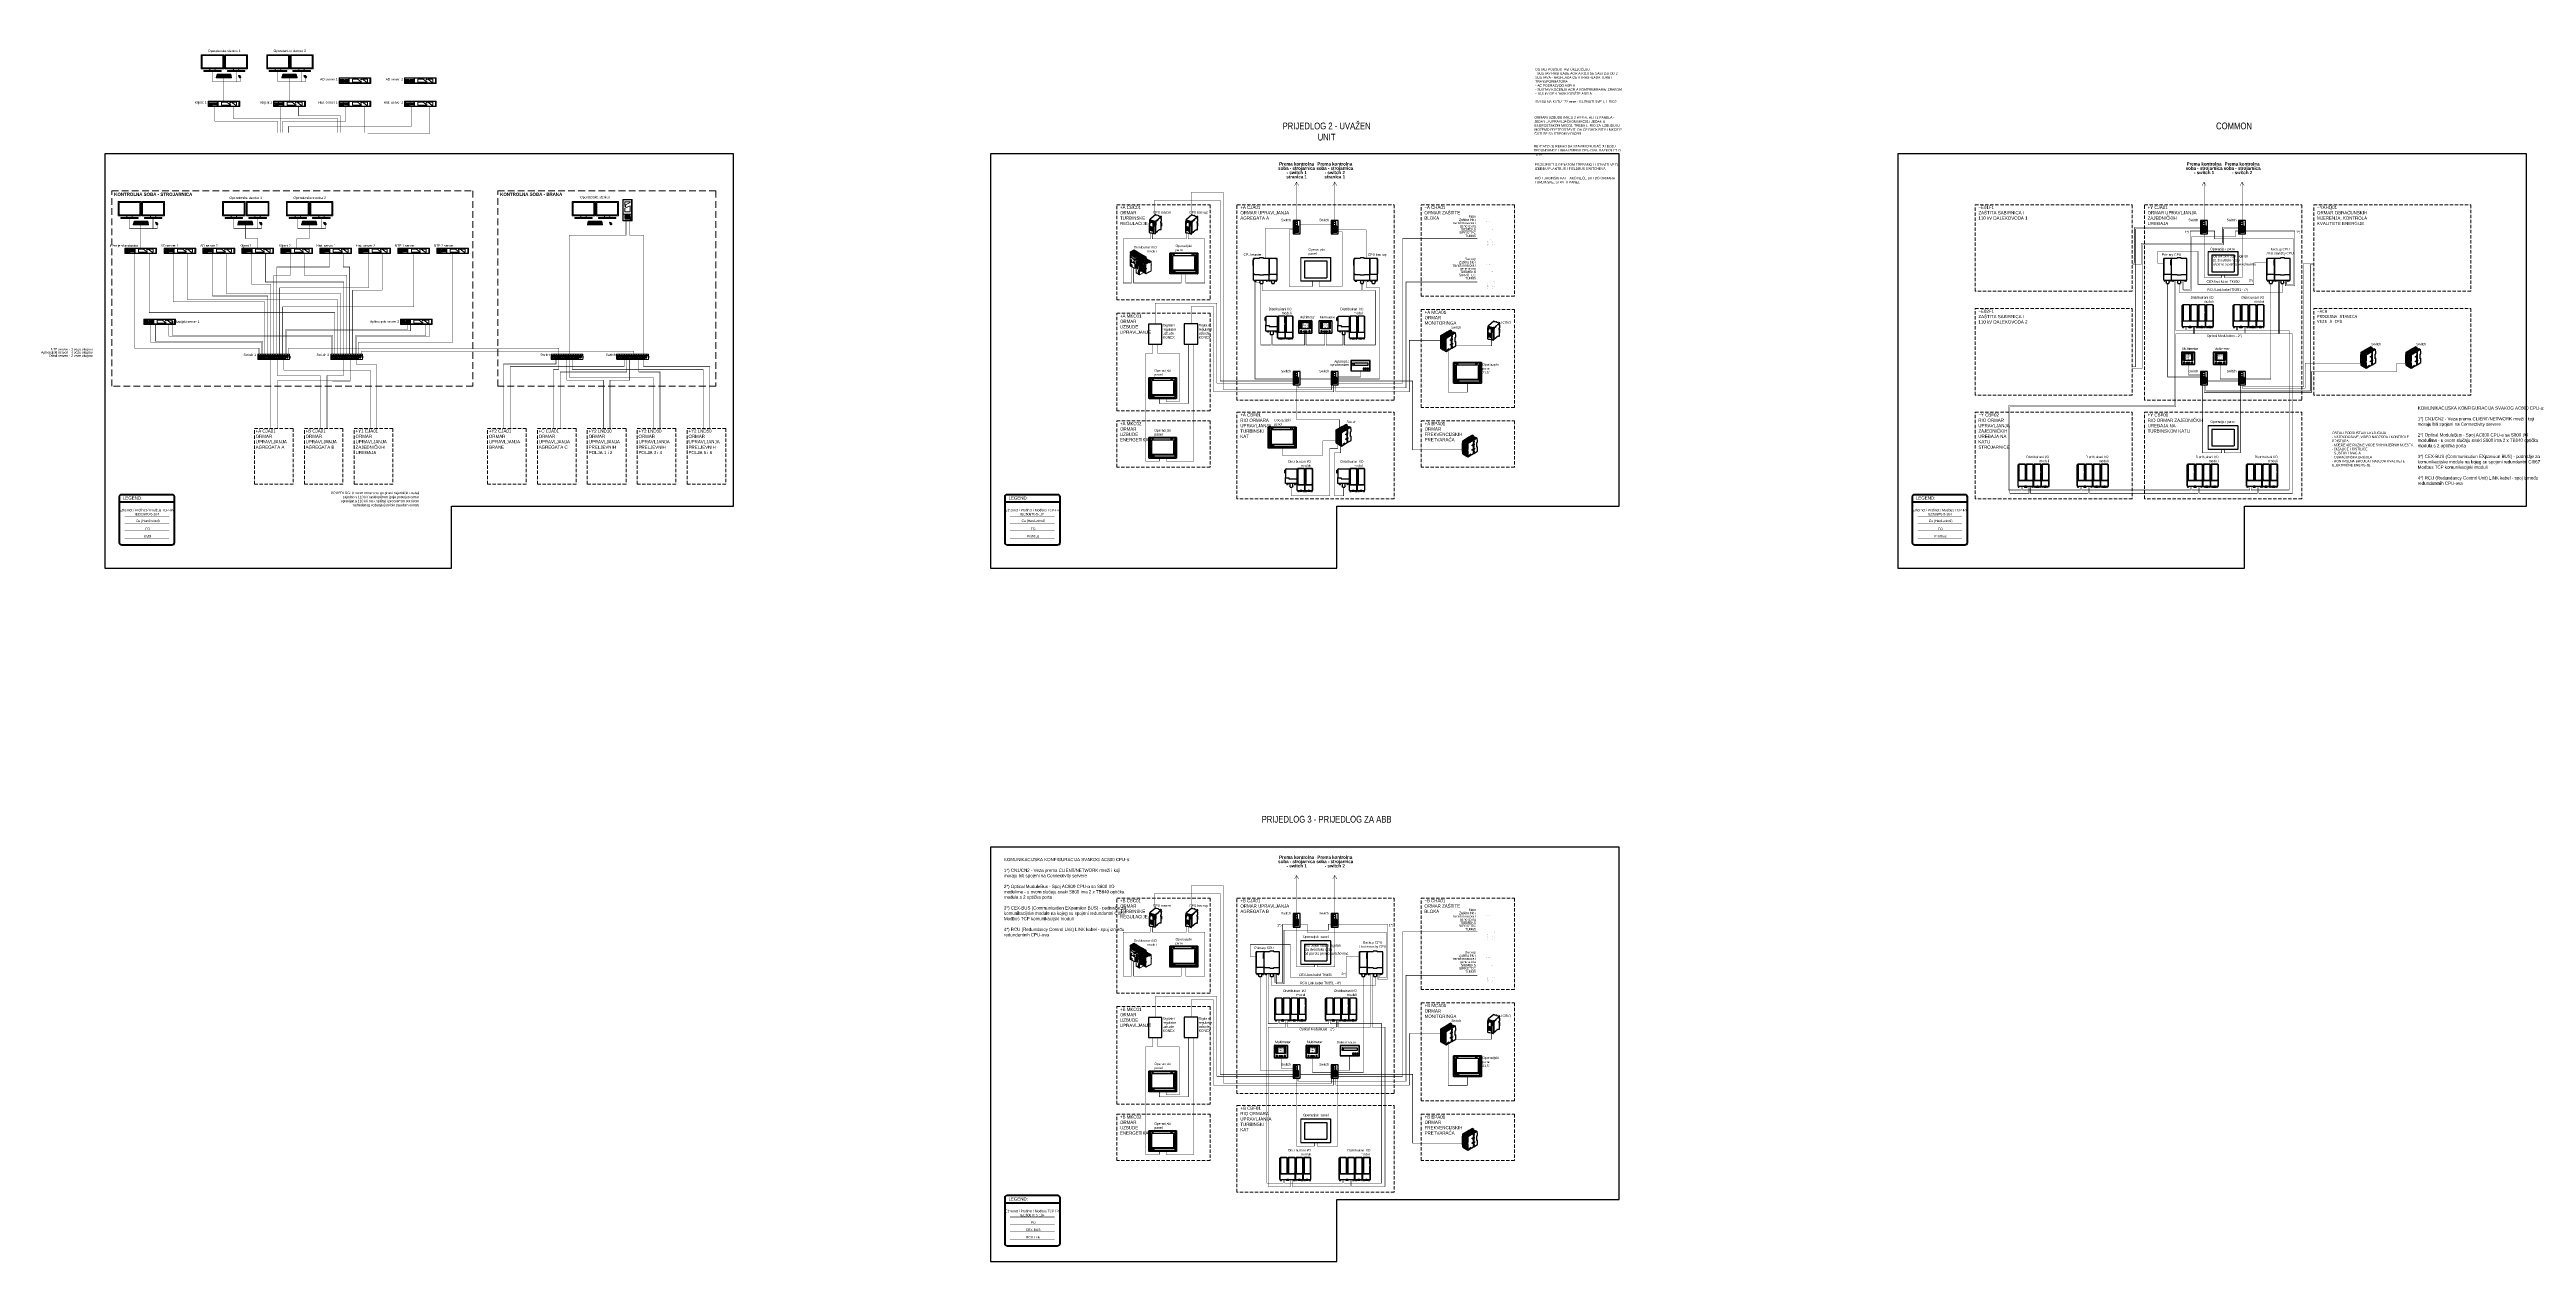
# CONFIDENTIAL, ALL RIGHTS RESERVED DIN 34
# Model space of a CAD drawing. Header units: inches. Extents: x 67248 to 85686, y -40174 to -31152.
import ezdxf
from ezdxf.enums import TextEntityAlignment as Align

# ---------------------------------------------------------------- set-up
doc = ezdxf.new("R2010")
doc.units = ezdxf.units.IN
doc.header["$MEASUREMENT"] = 0
doc.set_wipeout_variables(frame=1)
for name, pattern in [('ACAD_ISO03W100', [30, 12, -18]), ('AUSGEZOGEN', [3, 1, 1, 1]), ('HIDDEN', [0.375, 0.25, -0.125])]:
    doc.linetypes.add(name, pattern=pattern)
doc.layers.add('! NO PLOT !', color=7, linetype='Continuous', true_color=0xff75dd, plot=False)
for name, color, linetype, lineweight, true_color in [('CP-TOPOLOGY - KVM netvork', 7, 'Continuous', 20, 0x4b66fb), ('SI-TOPOLOGY-Cu', 7, 'Continuous', 13, 0xef9206), ('SI-TOPOLOGY-Ethernet', 7, 'Continuous', 13, 0x3cf000), ('SI-TOPOLOGY-FO-mm', 7, 'Continuous', 13, 0xff4d4d), ('SI-TOPOLOGY-Profibus', 7, 'Continuous', 13, 0xf708af)]:
    doc.layers.add(name, color=color, linetype=linetype, lineweight=lineweight, true_color=true_color)
doc.layers.add('SI-General', color=7, linetype='Continuous', lineweight=5)
doc.layers.add('SI-TOPOLOGY-0.00', color=121, linetype='Continuous', lineweight=0)
doc.styles.add('OPIS', font='ARIALN.TTF')
doc.styles.add('piccolo', font='calibril.ttf', dxfattribs={"width": 0.9})
doc.styles.get("Standard").update_dxf_attribs({"font": 'arial.ttf'})

# ---------------------------------------------------------------- blocks, each defined once
blk = doc.blocks.new('LEGEND')
for p, q in [((5, -56), (407, -56)), ((5, -61), (407, -61))]:
    blk.add_line(p, q)
at = {"ltscale": 100}
blk.add_lwpolyline([(20, 0), (393, 0, -0.405988), (412, -19), (412, -363, -0.423349), (391, -383), (20, -383, -0.411694), (0, -363), (0, -20, -0.414214)], format="xyb", close=True, dxfattribs=at)
for points in [[(5, -56), (5, -20, -0.414214), (20, -5), (392, -5, -0.41295), (407, -20), (407, -56)], [(407, -61), (407, -363, -0.390218), (391, -378), (20, -378, -0.429818), (5, -363), (5, -61)]]:
    blk.add_lwpolyline(points, format="xyb", dxfattribs=at)
at = {"insert": (28, -18), "char_height": 20, "width": 300, "attachment_point": 1, "style": 'OPIS'}
blk.add_mtext('{\\fArial Narrow|b0|i0|c238|p34;\\H1.2x;LEGEND:}', dxfattribs=at)
blk = doc.blocks.new('Tipkovnica')
at = {"linetype": 'AUSGEZOGEN'}
for p, q in [((-394.1, 49.8), (-395.5, 44.4)), ((-395.5, 44.2), (-395.5, 43.9)), ((-395.4, 44.3), (-370.3, 44.3)), ((-395.4, 43.7), (-370.3, 43.7)), ((-371.6, 49.8), (-370.1, 44.4)), ((-370.1, 44.2), (-370.1, 43.9))]:
    blk.add_line(p, q, dxfattribs=at)
at = {"lineweight": 5}
for p, q in [((-394.2, 45.8), (-394.3, 45.2)), ((-394.3, 45.2), (-393.4, 45.2)), ((-393.5, 48.4), (-394.2, 45.8)), ((-394.2, 45.8), (-382.8, 45.8)), ((-394.2, 45.8), (-382.8, 45.8)), ((-394, 46.4), (-382.8, 46.4)), ((-394, 46.4), (-382.8, 46.4)), ((-393.9, 47.1), (-392.9, 47.1)), ((-392.9, 50), (-393.8, 50)), ((-371.9, 50), (-393.8, 50)), ((-393.7, 47.8), (-392.8, 47.8)), ((-393.5, 48.4), (-392.6, 48.4)), ((-393.3, 49.7), (-393.4, 49)), ((-392.6, 49), (-393.4, 49)), ((-393.2, 45.8), (-393.4, 45.2)), ((-393.3, 49.7), (-392.4, 49.7)), ((-392.6, 48.4), (-393.2, 45.8)), ((-392.9, 47.1), (-392, 47.1)), ((-392.8, 47.8), (-391.9, 47.8)), ((-392.4, 49.7), (-392.6, 49)), ((-392.6, 48.4), (-391.7, 48.4)), ((-392.3, 45.8), (-392.4, 45.2)), ((-392.4, 45.2), (-382.9, 45.2)), ((-391.7, 48.4), (-392.3, 45.8)), ((-392, 47.1), (-382.8, 47.1)), ((-391.9, 47.8), (-382.8, 47.8)), ((-391.9, 47.8), (-382.8, 47.8)), ((-391.7, 48.4), (-388.1, 48.4)), ((-391.2, 49.7), (-391.4, 49)), ((-391.4, 49), (-390.5, 49)), ((-391.3, 45.8), (-391.4, 45.2)), ((-390.8, 48.4), (-391.3, 45.8)), ((-391.2, 49.7), (-390.3, 49.7)), ((-390.8, 47.1), (-389.8, 47.1)), ((-390.3, 49.7), (-390.5, 49)), ((-390.5, 49), (-389.6, 49)), ((-390.3, 49.7), (-389.4, 49.7)), ((-389.9, 48.4), (-390.3, 45.8)), ((-389.8, 47.1), (-388.9, 47.1)), ((-389.7, 47.8), (-388.8, 47.8)), ((-389.4, 49.7), (-389.6, 49)), ((-389.6, 49), (-387.7, 49)), ((-389.4, 49.7), (-387.6, 49.7)), ((-389, 48.4), (-389.4, 45.8)), ((-388.5, 49.7), (-388.6, 49)), ((-388.1, 48.4), (-388.4, 45.8)), ((-388.1, 48.4), (-387.2, 48.4)), ((-387.6, 49.7), (-387.7, 49)), ((-387.2, 48.4), (-387.5, 45.8)), ((-387.2, 49.7), (-387.3, 49)), ((-387.3, 49), (-383.6, 49)), ((-387.2, 49.7), (-385.4, 49.7)), ((-387.2, 48.4), (-382.7, 48.4)), ((-386.3, 48.4), (-386.5, 45.8)), ((-386.3, 49.7), (-386.4, 49)), ((-385.4, 48.4), (-385.6, 45.8)), ((-385.4, 49.7), (-385.5, 49)), ((-385.4, 49.7), (-384.5, 49.7)), ((-384.5, 48.4), (-384.7, 45.8)), ((-384.5, 49.7), (-384.6, 49)), ((-384.5, 49.7), (-383.6, 49.7)), ((-383.7, 48.4), (-383.7, 45.8)), ((-383.6, 49.7), (-383.6, 49)), ((-383.3, 49.7), (-383.4, 49)), ((-383.4, 49), (-379.8, 49)), ((-383.3, 49.7), (-379.7, 49.7)), ((-382.9, 45.2), (-381.9, 45.2)), ((-382.7, 48.5), (-382.8, 45.8)), ((-382.7, 48.4), (-382.8, 45.8)), ((-382.8, 47.8), (-381.8, 47.8)), ((-382.8, 47.1), (-381.9, 47.1)), ((-382.8, 46.4), (-381.9, 46.4)), ((-382.8, 45.8), (-381.9, 45.8)), ((-382.8, 45.8), (-382.8, 45.2)), ((-382.7, 48.4), (-381.8, 48.4)), ((-382.4, 49.7), (-382.5, 49)), ((-382, 46.4), (-381.9, 46.4)), ((-381.9, 48.4), (-381.9, 45.2)), ((-381.9, 46.4), (-380.9, 46.4)), ((-381.9, 45.8), (-381, 45.8)), ((-381.9, 45.2), (-381, 45.1)), ((-381.8, 48.4), (-380.9, 48.4)), ((-381.8, 47.8), (-380.9, 47.8)), ((-381.8, 47.1), (-380.9, 47.1)), ((-381.5, 49.7), (-381.6, 49)), ((-381.1, 46.4), (-380.9, 46.4)), ((-381, 45.8), (-379.9, 45.8)), ((-381, 45.1), (-379.8, 45.1)), ((-380.9, 48.4), (-380.8, 45.2)), ((-380.9, 48.4), (-380, 48.4)), ((-380.9, 47.8), (-380, 47.8)), ((-380.9, 47.1), (-379.9, 47.1)), ((-380.9, 46.4), (-379.9, 46.4)), ((-380.6, 49.7), (-380.7, 49)), ((-380.2, 46.4), (-380, 46.4)), ((-380, 48.4), (-379.8, 45.1)), ((-379.7, 49.7), (-379.8, 49)), ((-379.4, 49.6), (-379.3, 49)), ((-379.4, 49.6), (-376.5, 49.6)), ((-379.3, 49), (-376.4, 49)), ((-379.1, 48.4), (-379.1, 47.8)), ((-379.1, 48.4), (-376.3, 48.4)), ((-379.1, 47.8), (-376.2, 47.8)), ((-379.1, 47.8), (-379, 47.1)), ((-379.1, 47.8), (-376.2, 47.8)), ((-379, 47.1), (-376.1, 47.1)), ((-378.7, 45.8), (-375.9, 45.8)), ((-378.7, 45.8), (-378.7, 45.1)), ((-378.7, 45.1), (-375.8, 45.1)), ((-378.4, 49.6), (-378.3, 49)), ((-378.2, 48.4), (-378.1, 47.8)), ((-378.1, 47.8), (-378, 47.1)), ((-377.8, 46.5), (-377.8, 45.8)), ((-377.8, 46.5), (-376.9, 46.5)), ((-377.8, 45.8), (-377.7, 45.1)), ((-377.5, 49.6), (-377.4, 49)), ((-377.2, 48.4), (-377.2, 47.8)), ((-377.2, 47.8), (-377.1, 47.1)), ((-376.9, 46.5), (-376.8, 45.8)), ((-376.8, 45.8), (-376.7, 45.1)), ((-376.5, 49.6), (-376.4, 49)), ((-376.3, 48.4), (-376.2, 47.8)), ((-376.2, 47.8), (-376.1, 47.1)), ((-375.9, 45.8), (-375.8, 45.1)), ((-375.6, 48.4), (-374.7, 48.4)), ((-375.6, 48.4), (-375.5, 47.8)), ((-375.5, 47.8), (-375.2, 46.4)), ((-375.5, 47.8), (-374.6, 47.8)), ((-375.3, 47.1), (-375.1, 45.8)), ((-375.3, 47.1), (-372.6, 47.1)), ((-375.3, 47.1), (-374.4, 47.1)), ((-375.2, 46.4), (-372.4, 46.4)), ((-375.2, 46.4), (-372.4, 46.4)), ((-375.1, 45.8), (-375, 45.1)), ((-375.1, 45.8), (-372.3, 45.8)), ((-375, 45.1), (-372.1, 45.1)), ((-374.7, 48.4), (-373.8, 48.4)), ((-374.7, 48.4), (-374.6, 47.8)), ((-374.6, 47.8), (-374.1, 45.8)), ((-374.6, 47.8), (-373.7, 47.8)), ((-374.4, 47.1), (-373.5, 47.1)), ((-374.1, 45.8), (-374, 45.1)), ((-374.1, 45.8), (-372.2, 45.8)), ((-373.8, 48.4), (-373.6, 47.8)), ((-373.8, 48.4), (-372.9, 48.4)), ((-373.7, 47.8), (-372.7, 47.8)), ((-373.6, 47.8), (-373.2, 45.8)), ((-373.5, 47.1), (-372.6, 47.1)), ((-373.2, 45.8), (-373, 45.1)), ((-372.9, 48.4), (-372.7, 47.8)), ((-372.9, 48.4), (-372, 48.4)), ((-372.7, 47.8), (-372.2, 45.8)), ((-372.7, 47.8), (-371.8, 47.8)), ((-372.4, 46.4), (-371.5, 46.4)), ((-372.2, 45.8), (-372.1, 45.1)), ((-372.1, 45.1), (-371.2, 45.1)), ((-372, 48.4), (-371.8, 47.8)), ((-371.8, 47.8), (-371.2, 45.1))]:
    blk.add_line(p, q, dxfattribs=at)
at = {"linetype": 'AUSGEZOGEN'}
for centre, radius, start, end in [((-395, 44.2), 0.547, 165.1594, 180), ((-395.4, 44.4), 0.133, 178.6693, 270.654), ((-395.4, 44.2), 0.137, 90, 180), ((-395.4, 43.9), 0.137, 180, 270), ((-393.8, 49.7), 0.346, 90, 165.1594), ((-370.3, 44.2), 0.137, 0, 90), ((-370.3, 43.9), 0.137, 270, 0), ((-370.7, 44.2), 0.547, 0, 14.8406)]:
    blk.add_arc(centre, radius, start, end, dxfattribs=at)
at = {"lineweight": 5}
blk.add_arc((-371.9, 49.7), 0.346, 14.8406, 90, dxfattribs=at)
blk.add_point((-375.8, 49.3), dxfattribs=at)
blk = doc.blocks.new('Miš')
for p, q in [((-345.7, 49.2), (-345.9, 48.8)), ((-345.9, 48.7), (-344.9, 47)), ((-345.7, 49.2), (-345.7, 49.1)), ((-345.7, 49.1), (-345.2, 48.3)), ((-345.7, 49.1), (-344.6, 47.3)), ((-344, 49.1), (-345.6, 49.3)), ((-344.9, 49.2), (-345.6, 49.2)), ((-344.3, 48.2), (-345.2, 48.3)), ((-343.3, 48.1), (-345.2, 48.3)), ((-345.2, 48.3), (-345.2, 48.3)), ((-344.3, 48.2), (-344.9, 49.2)), ((-344.2, 48.2), (-344.8, 49.2)), ((-344, 49.1), (-344.8, 49.2)), ((-344.8, 49.2), (-344.8, 49.1)), ((-344.3, 48.2), (-344.3, 48.2)), ((-344.2, 48.2), (-344.2, 48.2)), ((-343.3, 48.1), (-344.2, 48.2)), ((-343.9, 49.1), (-343.3, 48.1)), ((-343.9, 49.1), (-343, 47.7)), ((-343.3, 48.1), (-343.4, 48.1))]:
    blk.add_line(p, q)
for centre, radius, start, end in [((-345.8, 48.8), 0.132, 152.0861, 212.3594), ((-345.6, 49.1), 0.132, 85.3198, 212.3594), ((-345.6, 49.1), 0.099, 85.3198, 212.3594), ((-343.3, 48.3), 1.98, 218.6118, 233.7981), ((-343.1, 48.6), 1.98, 218.6118, 233.7981), ((-343.6, 47.8), 1.41, 233.7981, 251.8488), ((-343.4, 48.1), 1.41, 233.7981, 251.8488), ((-343.8, 47.4), 0.987, 251.8488, 276.3151), ((-344, 49), 0.099, 33.6349, 85.3198), ((-344, 49), 0.132, 34.1349, 85.3198), ((-343.5, 47.7), 0.987, 251.8488, 276.3151), ((-343.7, 47), 0.573, 276.3151, 318.3115), ((-343.5, 47.3), 0.573, 276.3151, 340.9086), ((-340.3, 44), 3.96, 135.6638, 138.3115), ((-343.9, 47.4), 0.987, 315.6638, 346.9155), ((-343.6, 47.4), 0.66, 346.9155, 33.8051)]:
    blk.add_arc(centre, radius, start, end)
blk = doc.blocks.new('Monitor')
for p, q in [((-443, 14.7), (-423.4, 14.7)), ((-423.7, 13.6), (-442.8, 13.6))]:
    blk.add_line(p, q)
at = {"ltscale": 4.5}
for p, q in [((-442.8, 13.6), (-443, 14.7)), ((-423.4, 14.7), (-443, 14.7)), ((-443, 13.6), (-443, 14.7)), ((-423.4, 13.8), (-443, 13.8)), ((-423.4, 13.6), (-443, 13.6)), ((-423.7, 13.6), (-442.8, 13.6)), ((-442.8, 13.6), (-442.8, 13.6)), ((-429.1, 14.1), (-428.6, 14.1)), ((-428.6, 14.2), (-428.6, 14.1)), ((-428.1, 14.2), (-428.1, 14.1)), ((-428.1, 14.1), (-427.6, 14.1)), ((-423.4, 14.7), (-423.7, 13.6)), ((-423.7, 13.6), (-423.7, 13.6)), ((-423.4, 13.6), (-423.4, 14.7))]:
    blk.add_line(p, q, dxfattribs=at)
for points in [[(-445.8, 16.7), (-420.5, 16.7), (-420.5, 32.5), (-445.8, 32.5)], [(-444.9, 17.7), (-421.5, 17.7), (-421.5, 31.5), (-444.9, 31.5)], [(-429.1, 13.7), (-437.4, 13.7), (-437.4, 13.6), (-429.1, 13.6)]]:
    blk.add_lwpolyline(points, close=True)
for points in [[(-442.8, 14), (-429.6, 14), (-429.6, 14.7), (-442.8, 14.7)], [(-429.1, 14.7), (-427.6, 14.7), (-427.6, 14.4), (-429.1, 14.4)], [(-423.7, 14), (-427.1, 14), (-427.1, 14.7), (-423.7, 14.7)]]:
    blk.add_lwpolyline(points, close=True, dxfattribs=at)
blk.add_lwpolyline([(-430.4, 16.7), (-436.1, 16.7, -0.062381), (-436.6, 13.7), (-429.9, 13.7, -0.062381)], format="xyb", close=True)
for points in [[(-427.6, 14.1), (-427.6, 14), (-429.1, 14), (-429.1, 14.1)], [(-428.6, 14.2), (-428.1, 14.2)]]:
    blk.add_lwpolyline(points, dxfattribs=at)
blk = doc.blocks.new('Server')
at = {"linetype": 'Continuous'}
for p, q in [((-118, 0), (-118, 40)), ((-118, 40), (118, 40)), ((118, 0), (-118, 0)), ((-116, 4), (-116, 38)), ((-116, 38), (-46, 38)), ((-46, 4), (-116, 4)), ((-109, 29), (-84, 29)), ((-109, 28), (-84, 28)), ((-84, 28), (-109, 28)), ((-109, 27), (-84, 27)), ((-109, 26), (-84, 26)), ((-84, 26), (-109, 26)), ((-109, 25), (-84, 25)), ((-109, 24), (-84, 24)), ((-84, 24), (-109, 24)), ((-109, 23), (-84, 23)), ((-109, 22), (-84, 22)), ((-84, 22), (-109, 22)), ((-109, 21), (-84, 21)), ((-109, 20), (-84, 20)), ((-84, 20), (-109, 20)), ((-109, 19), (-84, 19)), ((-109, 18), (-84, 18)), ((-84, 18), (-109, 18)), ((-109, 17), (-84, 17)), ((-109, 16), (-84, 16)), ((-84, 16), (-109, 16)), ((-109, 15), (-84, 15)), ((-109, 14), (-84, 14)), ((-84, 14), (-109, 14)), ((-109, 13), (-84, 13)), ((-109, 12), (-84, 12)), ((-84, 12), (-109, 12)), ((-77, 29), (-52, 29)), ((-77, 28), (-52, 28)), ((-52, 28), (-77, 28)), ((-77, 27), (-52, 27)), ((-77, 26), (-52, 26)), ((-52, 26), (-77, 26)), ((-77, 25), (-52, 25)), ((-77, 24), (-52, 24)), ((-52, 24), (-77, 24)), ((-77, 23), (-52, 23)), ((-77, 22), (-52, 22)), ((-52, 22), (-77, 22)), ((-77, 21), (-52, 21)), ((-77, 20), (-52, 20)), ((-52, 20), (-77, 20)), ((-77, 19), (-52, 19)), ((-77, 18), (-52, 18)), ((-52, 18), (-77, 18)), ((-77, 17), (-52, 17)), ((-77, 16), (-52, 16)), ((-52, 16), (-77, 16)), ((-77, 15), (-52, 15)), ((-77, 14), (-52, 14)), ((-52, 14), (-77, 14)), ((-77, 13), (-52, 13)), ((-77, 12), (-52, 12)), ((-52, 12), (-77, 12)), ((-46, 38), (-46, 4)), ((-43, 4), (-43, 38)), ((-43, 38), (112, 38)), ((112, 4), (-43, 4)), ((-18, 32), (-18, 10)), ((21, 32), (-18, 32)), ((-18, 10), (50, 10)), ((50, 10), (21, 32)), ((93, 32), (56, 32)), ((85, 10), (56, 32)), ((85, 10), (93, 10)), ((93, 10), (93, 32)), ((112, 38), (112, 4)), ((118, 40), (118, 0))]:
    blk.add_line(p, q, dxfattribs=at)
for points in [[(-110, 10), (-106, 10), (-106, 8), (-110, 8)], [(-110, 9), (-106, 9), (-106, 9), (-110, 9)], [(-110, 7), (-106, 7), (-106, 5), (-110, 5)], [(-110, 6), (-106, 6), (-106, 6), (-110, 6)], [(44, 28), (44, 29), (48, 29), (48, 28)]]:
    blk.add_lwpolyline(points, close=True, dxfattribs=at)
for centre, radius in [((-101, 7), 2.52), ((-101, 7), 1.93), ((-94, 9), 1.49), ((-88, 9), 1.49), ((46, 29), 2.71)]:
    blk.add_circle(centre, radius, dxfattribs=at)
for centre, major_axis, start_param, end_param in [((-109, 29), (-1.46, 0), -1.570796, 1.570796), ((-109, 26), (-1.46, 0), -1.570796, 1.570796), ((-109, 24), (-1.46, 0), -1.570796, 1.570796), ((-109, 22), (1.46, 0), 1.570796, 4.712389), ((-109, 20), (-1.46, 0), -1.570796, 1.570796), ((-109, 18), (1.46, 0), 1.570796, 4.712389), ((-109, 16), (-1.46, 0), -1.570796, 1.570796), ((-109, 14), (1.46, 0), 1.570796, 4.712389), ((-109, 12), (-1.46, 0), -1.570796, 1.570796), ((-84, 29), (-1.46, 0), 1.570796, 4.712389), ((-84, 26), (-1.46, 0), 1.570796, 4.712389), ((-84, 24), (-1.46, 0), 1.570796, 4.712389), ((-84, 22), (-1.46, 0), 1.570796, 4.712389), ((-84, 20), (1.46, 0), 4.712389, 7.853982), ((-84, 18), (-1.46, 0), 1.570796, 4.712389), ((-84, 16), (1.46, 0), 4.712389, 7.853982), ((-84, 14), (-1.46, 0), 1.570796, 4.712389), ((-84, 12), (-1.46, 0), 1.570796, 4.712389), ((-77, 29), (-1.46, 0), -1.570796, 1.570796), ((-77, 26), (-1.46, 0), -1.570796, 1.570796), ((-77, 24), (-1.46, 0), -1.570796, 1.570796), ((-77, 22), (1.46, 0), 1.570796, 4.712389), ((-77, 20), (-1.46, 0), -1.570796, 1.570796), ((-77, 18), (1.46, 0), 1.570796, 4.712389), ((-77, 16), (-1.46, 0), -1.570796, 1.570796), ((-77, 14), (1.46, 0), 1.570796, 4.712389), ((-77, 12), (-1.46, 0), -1.570796, 1.570796), ((-52, 29), (-1.46, 0), 1.570796, 4.712389), ((-52, 26), (-1.46, 0), 1.570796, 4.712389), ((-52, 24), (-1.46, 0), 1.570796, 4.712389), ((-52, 22), (-1.46, 0), 1.570796, 4.712389), ((-52, 20), (1.46, 0), 4.712389, 7.853982), ((-52, 18), (-1.46, 0), 1.570796, 4.712389), ((-52, 16), (1.46, 0), 4.712389, 7.853982), ((-52, 14), (-1.46, 0), 1.570796, 4.712389), ((-52, 12), (-1.46, 0), 1.570796, 4.712389)]:
    blk.add_ellipse(centre, major_axis=major_axis, ratio=0.382015, start_param=start_param, end_param=end_param, dxfattribs=at)
blk = doc.blocks.new('SWITCHf')
for p, q in [((0, -135), (0, 98)), ((38, 100), (2, 100)), ((6, 97), (6, 92)), ((24, 97), (6, 97)), ((6, 96), (23, 96)), ((6, 96), (6, 96)), ((6, 96), (6, 92)), ((23, 92), (6, 92)), ((6, 92), (6, 92)), ((6, 92), (24, 92)), ((6, 73), (6, 85)), ((6, 55), (6, 67)), ((6, 37), (6, 49)), ((6, 19), (6, 31)), ((6, 1), (6, 13)), ((7, 93), (7, 93)), ((7, 73), (7, 85)), ((7, 55), (7, 67)), ((7, 37), (7, 49)), ((7, 19), (7, 31)), ((7, 1), (7, 13)), ((9, 94), (8, 95)), ((8, 94), (8, 94)), ((9, 90), (8, 90)), ((8, 89), (8, 89)), ((27, 88), (8, 88)), ((8, 86), (21, 86)), ((21, 72), (8, 72)), ((27, 71), (8, 71)), ((27, 70), (8, 70)), ((8, 68), (21, 68)), ((21, 54), (8, 54)), ((27, 53), (8, 53)), ((27, 52), (8, 52)), ((8, 50), (21, 50)), ((21, 36), (8, 36)), ((27, 35), (8, 35)), ((27, 34), (8, 34)), ((8, 32), (21, 32)), ((21, 18), (8, 18)), ((27, 17), (8, 17)), ((27, 16), (8, 16)), ((8, 14), (21, 14)), ((9, 95), (9, 95)), ((9, 90), (9, 90)), ((10, 95), (10, 93)), ((10, 95), (10, 95)), ((10, 93), (10, 95)), ((10, 93), (10, 93)), ((11, 90), (10, 90)), ((10, 89), (11, 89)), ((11, 94), (11, 95)), ((11, 95), (12, 95)), ((12, 95), (11, 95)), ((11, 95), (11, 93)), ((11, 93), (11, 94)), ((12, 94), (11, 94)), ((11, 94), (12, 94)), ((11, 93), (12, 93)), ((12, 93), (11, 93)), ((11, 91), (11, 89)), ((12, 91), (11, 91)), ((11, 90), (12, 90)), ((11, 90), (11, 90)), ((11, 89), (11, 90)), ((12, 89), (11, 89)), ((11, 89), (12, 89)), ((11, 89), (11, 89)), ((11, 89), (11, 89)), ((11, 72), (11, 86)), ((11, 54), (11, 68)), ((11, 36), (11, 50)), ((11, 18), (11, 32)), ((11, 0), (11, 14)), ((12, 95), (12, 95)), ((12, 94), (12, 94)), ((12, 93), (12, 93)), ((12, 89), (12, 91)), ((12, 89), (12, 91)), ((12, 91), (13, 91)), ((12, 90), (12, 89)), ((12, 89), (12, 89)), ((12, 89), (12, 89)), ((13, 89), (12, 89)), ((14, 85), (12, 85)), ((12, 85), (12, 73)), ((12, 73), (14, 73)), ((12, 67), (12, 55)), ((14, 67), (12, 67)), ((12, 55), (14, 55)), ((14, 49), (12, 49)), ((12, 49), (12, 37)), ((12, 37), (14, 37)), ((14, 31), (12, 31)), ((12, 31), (12, 19)), ((12, 19), (14, 19)), ((14, 13), (12, 13)), ((12, 13), (12, 1)), ((12, 1), (14, 1)), ((13, 95), (13, 93)), ((14, 95), (13, 95)), ((13, 94), (14, 93)), ((13, 93), (13, 94)), ((13, 93), (13, 93)), ((13, 91), (13, 89)), ((14, 91), (13, 89)), ((13, 89), (13, 89)), ((13, 89), (13, 89)), ((13, 89), (14, 89)), ((14, 94), (14, 95)), ((15, 95), (14, 94)), ((14, 93), (15, 94)), ((14, 93), (14, 93)), ((15, 89), (14, 91)), ((14, 91), (14, 91)), ((14, 90), (14, 90)), ((14, 90), (14, 90)), ((14, 90), (14, 89)), ((14, 89), (14, 90)), ((14, 89), (14, 89)), ((14, 89), (14, 89)), ((14, 89), (15, 89)), ((17, 85), (14, 85)), ((14, 85), (14, 85)), ((14, 73), (14, 73)), ((14, 73), (17, 73)), ((17, 67), (14, 67)), ((14, 67), (14, 67)), ((14, 55), (14, 55)), ((14, 55), (17, 55)), ((17, 49), (14, 49)), ((14, 49), (14, 49)), ((14, 37), (14, 37)), ((14, 37), (17, 37)), ((17, 31), (14, 31)), ((14, 31), (14, 31)), ((14, 19), (14, 19)), ((14, 19), (17, 19)), ((17, 13), (14, 13)), ((14, 13), (14, 13)), ((14, 1), (14, 1)), ((14, 1), (17, 1)), ((16, 95), (15, 95)), ((15, 94), (15, 93)), ((15, 93), (16, 93)), ((15, 91), (16, 89)), ((15, 91), (15, 91)), ((15, 89), (15, 91)), ((16, 89), (15, 90)), ((15, 90), (15, 89)), ((15, 89), (15, 89)), ((15, 89), (15, 89)), ((15, 89), (15, 89)), ((18, 95), (16, 95)), ((16, 95), (16, 93)), ((16, 93), (16, 95)), ((16, 93), (18, 93)), ((16, 91), (16, 89)), ((16, 91), (16, 91)), ((16, 89), (16, 91)), ((16, 89), (16, 89)), ((17, 95), (18, 95)), ((17, 94), (17, 95)), ((17, 94), (18, 94)), ((17, 93), (17, 94)), ((18, 94), (17, 94)), ((18, 93), (17, 93)), ((19, 85), (17, 85)), ((17, 85), (17, 85)), ((17, 73), (17, 73)), ((17, 73), (19, 73)), ((19, 67), (17, 67)), ((17, 67), (17, 67)), ((17, 55), (17, 55)), ((17, 55), (19, 55)), ((19, 49), (17, 49)), ((17, 49), (17, 49)), ((17, 37), (17, 37)), ((17, 37), (19, 37)), ((19, 31), (17, 31)), ((17, 31), (17, 31)), ((17, 19), (17, 19)), ((17, 19), (19, 19)), ((19, 13), (17, 13)), ((17, 13), (17, 13)), ((17, 1), (17, 1)), ((17, 1), (19, 1)), ((18, 95), (18, 95)), ((18, 95), (18, 93)), ((19, 95), (18, 95)), ((18, 94), (18, 94)), ((18, 93), (18, 93)), ((18, 93), (19, 93)), ((18, 90), (18, 90)), ((18, 89), (18, 89)), ((20, 94), (19, 95)), ((19, 93), (19, 94)), ((19, 94), (20, 93)), ((19, 89), (19, 91)), ((19, 91), (20, 91)), ((20, 90), (19, 90)), ((19, 90), (19, 90)), ((19, 90), (20, 90)), ((20, 89), (19, 89)), ((19, 89), (19, 89)), ((19, 89), (20, 89)), ((20, 89), (19, 89)), ((19, 82), (19, 85)), ((20, 82), (19, 82)), ((19, 73), (19, 76)), ((19, 76), (20, 76)), ((19, 64), (19, 67)), ((20, 64), (19, 64)), ((19, 55), (19, 58)), ((19, 58), (20, 58)), ((19, 46), (19, 49)), ((20, 46), (19, 46)), ((19, 40), (20, 40)), ((19, 37), (19, 40)), ((19, 28), (19, 31)), ((20, 28), (19, 28)), ((19, 19), (19, 22)), ((19, 22), (20, 22)), ((19, 10), (19, 13)), ((20, 10), (19, 10)), ((19, 1), (19, 4)), ((19, 4), (20, 4)), ((20, 95), (20, 95)), ((20, 93), (20, 95)), ((20, 95), (20, 94)), ((20, 93), (20, 93)), ((20, 91), (20, 90)), ((20, 90), (20, 89)), ((20, 89), (20, 89)), ((20, 81), (20, 82)), ((21, 81), (20, 81)), ((20, 77), (21, 77)), ((20, 76), (20, 77)), ((20, 63), (20, 64)), ((21, 63), (20, 63)), ((20, 59), (21, 59)), ((20, 58), (20, 59)), ((20, 45), (20, 46)), ((21, 45), (20, 45)), ((20, 41), (21, 41)), ((20, 40), (20, 41)), ((20, 27), (20, 28)), ((21, 27), (20, 27)), ((20, 22), (20, 23)), ((20, 23), (21, 23)), ((20, 9), (20, 10)), ((21, 9), (20, 9)), ((20, 4), (20, 5)), ((20, 5), (21, 5)), ((22, 94), (21, 95)), ((21, 94), (22, 94)), ((21, 93), (21, 93)), ((21, 91), (21, 91)), ((21, 90), (21, 91)), ((22, 91), (21, 90)), ((21, 90), (22, 91)), ((21, 91), (21, 90)), ((21, 90), (21, 90)), ((21, 90), (21, 90)), ((22, 89), (21, 90)), ((21, 90), (21, 89)), ((21, 89), (22, 89)), ((21, 89), (21, 89)), ((21, 89), (21, 89)), ((21, 89), (21, 89)), ((21, 89), (21, 89)), ((21, 86), (21, 85)), ((21, 85), (22, 85)), ((21, 73), (21, 85)), ((21, 77), (21, 81)), ((21, 73), (21, 72)), ((21, 73), (22, 73)), ((21, 68), (21, 67)), ((21, 67), (22, 67)), ((21, 55), (21, 67)), ((21, 59), (21, 63)), ((21, 55), (21, 54)), ((22, 55), (21, 55)), ((21, 50), (21, 49)), ((21, 49), (22, 49)), ((21, 37), (21, 49)), ((21, 41), (21, 45)), ((21, 37), (21, 36)), ((22, 37), (21, 37)), ((21, 32), (21, 31)), ((21, 31), (22, 31)), ((21, 19), (21, 31)), ((21, 23), (21, 27)), ((21, 19), (21, 18)), ((22, 19), (21, 19)), ((21, 14), (21, 13)), ((21, 13), (22, 13)), ((21, 1), (21, 13)), ((21, 5), (21, 9)), ((22, 1), (21, 1)), ((21, 1), (21, 0)), ((22, 95), (22, 95)), ((22, 91), (22, 91)), ((22, 89), (22, 89)), ((22, 87), (22, 87)), ((22, 87), (22, 85)), ((25, 86), (22, 86)), ((22, 73), (22, 71)), ((22, 72), (25, 72)), ((22, 71), (22, 71)), ((22, 67), (22, 69)), ((22, 69), (22, 69)), ((22, 69), (22, 69)), ((25, 68), (22, 68)), ((22, 53), (22, 55)), ((22, 54), (25, 54)), ((22, 53), (22, 53)), ((22, 51), (22, 51)), ((22, 51), (22, 51)), ((22, 49), (22, 51)), ((25, 50), (22, 50)), ((22, 35), (22, 37)), ((22, 36), (25, 36)), ((22, 35), (22, 35)), ((22, 35), (22, 35)), ((22, 31), (22, 33)), ((22, 33), (22, 33)), ((22, 33), (22, 33)), ((25, 32), (22, 32)), ((22, 17), (22, 19)), ((22, 18), (25, 18)), ((22, 17), (22, 17)), ((22, 17), (22, 17)), ((22, 15), (22, 15)), ((22, 13), (22, 15)), ((22, 15), (22, 15)), ((22, 15), (25, 15)), ((25, 14), (22, 14)), ((22, -1), (22, 1)), ((23, 96), (23, 96)), ((23, 92), (23, 96)), ((23, 92), (23, 92)), ((23, 85), (26, 85)), ((23, 83), (23, 85)), ((26, 83), (23, 83)), ((23, 75), (26, 75)), ((23, 73), (23, 75)), ((26, 73), (23, 73)), ((23, 65), (23, 67)), ((23, 67), (26, 67)), ((26, 65), (23, 65)), ((23, 57), (26, 57)), ((23, 55), (23, 57)), ((26, 55), (23, 55)), ((23, 49), (26, 49)), ((23, 47), (23, 49)), ((26, 47), (23, 47)), ((23, 37), (23, 39)), ((23, 39), (26, 39)), ((26, 37), (23, 37)), ((23, 31), (26, 31)), ((23, 29), (23, 31)), ((26, 29), (23, 29)), ((23, 19), (23, 21)), ((23, 21), (26, 21)), ((26, 19), (23, 19)), ((23, 13), (26, 13)), ((23, 11), (23, 13)), ((26, 11), (23, 11)), ((23, 3), (26, 3)), ((23, 1), (23, 3)), ((26, 1), (23, 1)), ((24, 92), (24, 97)), ((24, 84), (24, 85)), ((24, 85), (25, 85)), ((24, 84), (25, 84)), ((24, 80), (25, 80)), ((24, 79), (24, 80)), ((25, 80), (24, 80)), ((24, 80), (24, 78)), ((25, 79), (24, 79)), ((24, 78), (24, 79)), ((24, 79), (25, 79)), ((24, 78), (24, 78)), ((24, 75), (24, 73)), ((25, 75), (24, 75)), ((25, 73), (24, 73)), ((24, 66), (24, 67)), ((24, 67), (25, 67)), ((24, 66), (25, 66)), ((24, 62), (25, 62)), ((24, 61), (24, 62)), ((25, 62), (24, 62)), ((24, 62), (24, 60)), ((25, 61), (24, 61)), ((24, 60), (24, 61)), ((24, 61), (25, 61)), ((24, 60), (24, 60)), ((24, 57), (24, 55)), ((25, 57), (24, 57)), ((25, 55), (24, 55)), ((24, 48), (24, 49)), ((24, 49), (25, 49)), ((24, 48), (25, 48)), ((24, 44), (25, 44)), ((24, 43), (24, 44)), ((24, 44), (24, 42)), ((25, 44), (24, 44)), ((25, 43), (24, 43)), ((24, 43), (25, 43)), ((24, 42), (24, 43)), ((24, 42), (24, 42)), ((25, 39), (24, 39)), ((24, 39), (24, 37)), ((25, 37), (24, 37)), ((24, 30), (24, 31)), ((24, 31), (25, 31)), ((24, 30), (25, 30)), ((24, 26), (25, 26)), ((24, 25), (24, 26)), ((25, 26), (24, 26)), ((24, 26), (24, 24)), ((25, 25), (24, 25)), ((24, 24), (24, 25)), ((24, 25), (25, 25)), ((24, 24), (24, 24)), ((24, 21), (24, 19)), ((25, 21), (24, 21)), ((25, 19), (24, 19)), ((24, 12), (24, 13)), ((24, 13), (25, 13)), ((24, 12), (25, 12)), ((24, 8), (25, 8)), ((24, 7), (24, 8)), ((24, 8), (24, 6)), ((25, 8), (24, 8)), ((25, 7), (24, 7)), ((24, 7), (25, 7)), ((24, 6), (24, 7)), ((24, 6), (24, 6)), ((24, 3), (24, 1)), ((25, 3), (24, 3)), ((25, 1), (24, 1)), ((25, 87), (27, 87)), ((25, 86), (25, 87)), ((25, 86), (26, 86)), ((25, 84), (25, 85)), ((25, 85), (27, 85)), ((28, 84), (25, 84)), ((25, 80), (25, 80)), ((25, 75), (25, 73)), ((25, 75), (28, 75)), ((27, 73), (25, 73)), ((25, 72), (25, 71)), ((26, 72), (25, 72)), ((25, 71), (27, 71)), ((25, 69), (27, 69)), ((25, 68), (25, 69)), ((26, 68), (25, 68)), ((25, 66), (25, 67)), ((25, 67), (27, 67)), ((28, 66), (25, 66)), ((25, 62), (25, 62)), ((25, 62), (26, 62)), ((25, 60), (26, 60)), ((25, 57), (25, 55)), ((25, 57), (28, 57)), ((27, 55), (25, 55)), ((25, 53), (25, 54)), ((25, 54), (26, 54)), ((25, 53), (27, 53)), ((25, 51), (27, 51)), ((25, 50), (25, 51)), ((26, 50), (25, 50)), ((25, 48), (25, 49)), ((25, 49), (27, 49)), ((28, 48), (25, 48)), ((25, 44), (25, 44)), ((25, 44), (26, 44)), ((26, 43), (25, 43)), ((25, 39), (25, 37)), ((25, 39), (28, 39)), ((27, 37), (25, 37)), ((25, 35), (25, 36)), ((25, 36), (26, 36)), ((25, 35), (27, 35)), ((25, 33), (27, 33)), ((25, 32), (25, 33)), ((26, 32), (25, 32)), ((25, 30), (25, 31)), ((25, 31), (27, 31)), ((28, 30), (25, 30)), ((25, 26), (25, 26)), ((25, 25), (26, 26)), ((26, 25), (25, 25)), ((25, 25), (25, 25)), ((25, 21), (25, 19)), ((25, 21), (28, 21)), ((27, 19), (25, 19)), ((25, 17), (25, 18)), ((25, 18), (26, 18)), ((25, 17), (27, 17)), ((25, 15), (27, 15)), ((25, 14), (25, 15)), ((26, 14), (25, 14)), ((25, 12), (25, 13)), ((25, 13), (27, 13)), ((28, 12), (25, 12)), ((26, 8), (25, 7)), ((25, 8), (25, 8)), ((25, 7), (26, 7)), ((26, 7), (25, 7)), ((25, 3), (25, 1)), ((25, 3), (28, 3)), ((27, 1), (25, 1)), ((26, 86), (26, 85)), ((26, 84), (26, 83)), ((26, 80), (26, 79)), ((26, 80), (26, 80)), ((26, 78), (26, 80)), ((26, 80), (26, 78)), ((26, 78), (26, 78)), ((26, 75), (26, 75)), ((26, 73), (26, 72)), ((26, 68), (26, 67)), ((26, 66), (26, 65)), ((26, 60), (26, 60)), ((26, 60), (26, 60)), ((26, 57), (26, 57)), ((26, 55), (26, 54)), ((26, 50), (26, 49)), ((26, 48), (26, 47)), ((26, 43), (26, 43)), ((26, 43), (26, 43)), ((26, 43), (26, 43)), ((26, 39), (26, 39)), ((26, 37), (26, 36)), ((26, 32), (26, 31)), ((26, 30), (26, 29)), ((26, 26), (26, 26)), ((26, 26), (26, 25)), ((26, 25), (26, 26)), ((26, 26), (26, 25)), ((26, 24), (26, 25)), ((26, 25), (26, 25)), ((26, 25), (26, 25)), ((26, 25), (26, 25)), ((26, 25), (26, 24)), ((26, 25), (26, 25)), ((26, 24), (26, 24)), ((26, 21), (26, 21)), ((26, 19), (26, 18)), ((26, 14), (26, 13)), ((26, 12), (26, 11)), ((26, 8), (26, 8)), ((26, 8), (26, 8)), ((26, 8), (26, 8)), ((26, 7), (26, 8)), ((26, 3), (26, 3)), ((26, 1), (26, 0)), ((27, 88), (27, 99)), ((27, 88), (29, 88)), ((27, 87), (27, 88)), ((27, 85), (27, 87)), ((27, 84), (27, 85)), ((27, 82), (27, 84)), ((28, 82), (27, 82)), ((27, 76), (27, 82)), ((28, 76), (27, 76)), ((27, 75), (27, 76)), ((27, 74), (27, 73)), ((27, 71), (27, 73)), ((27, 71), (27, 71)), ((29, 71), (27, 71)), ((27, 70), (27, 71)), ((27, 70), (29, 70)), ((27, 69), (27, 70)), ((27, 67), (27, 69)), ((27, 66), (27, 67)), ((27, 64), (27, 66)), ((28, 64), (27, 64)), ((27, 58), (27, 64)), ((27, 57), (27, 58)), ((28, 58), (27, 58)), ((27, 56), (27, 55)), ((27, 53), (27, 55)), ((27, 53), (27, 53)), ((29, 53), (27, 53)), ((27, 52), (27, 53)), ((27, 52), (29, 52)), ((27, 51), (27, 52)), ((27, 49), (27, 51)), ((27, 48), (27, 49)), ((27, 46), (27, 48)), ((28, 46), (27, 46)), ((27, 40), (27, 46)), ((28, 40), (27, 40)), ((27, 39), (27, 40)), ((27, 38), (27, 37)), ((27, 35), (27, 37)), ((27, 35), (27, 35)), ((29, 35), (27, 35)), ((27, 34), (27, 35)), ((27, 34), (29, 34)), ((27, 33), (27, 34)), ((27, 31), (27, 33)), ((27, 30), (27, 31)), ((27, 28), (27, 30)), ((28, 28), (27, 28)), ((27, 22), (27, 28)), ((27, 21), (27, 22)), ((28, 22), (27, 22)), ((27, 20), (27, 19)), ((27, 17), (27, 19)), ((27, 17), (27, 17)), ((29, 17), (27, 17)), ((27, 16), (27, 17)), ((27, 16), (29, 16)), ((27, 15), (27, 16)), ((27, 13), (27, 15)), ((27, 12), (27, 13)), ((27, 10), (27, 12)), ((28, 10), (27, 10)), ((27, 4), (27, 10)), ((27, 3), (27, 4)), ((28, 4), (27, 4)), ((27, 2), (27, 1)), ((27, -1), (27, 1)), ((28, 84), (28, 84)), ((28, 82), (28, 84)), ((28, 79), (28, 82)), ((28, 76), (28, 79)), ((28, 75), (28, 76)), ((28, 75), (28, 74)), ((28, 66), (28, 66)), ((28, 64), (28, 66)), ((28, 61), (28, 64)), ((28, 58), (28, 61)), ((28, 57), (28, 58)), ((28, 57), (28, 56)), ((28, 48), (28, 48)), ((28, 46), (28, 48)), ((28, 43), (28, 46)), ((28, 40), (28, 43)), ((28, 39), (28, 40)), ((28, 39), (28, 38)), ((28, 30), (28, 30)), ((28, 28), (28, 30)), ((28, 25), (28, 28)), ((28, 22), (28, 25)), ((28, 21), (28, 22)), ((28, 21), (28, 20)), ((28, 12), (28, 12)), ((28, 10), (28, 12)), ((28, 7), (28, 10)), ((28, 4), (28, 7)), ((28, 3), (28, 4)), ((28, 3), (28, 2)), ((29, 72), (29, 87)), ((29, 72), (29, 69)), ((29, 54), (29, 69)), ((29, 54), (29, 51)), ((29, 36), (29, 51)), ((29, 36), (29, 33)), ((29, 18), (29, 33)), ((29, 18), (29, 15)), ((29, 0), (29, 15)), ((39, 98), (30, 98)), ((30, -135), (30, 98)), ((30, -135), (30, 98)), ((30, 98), (30, 98)), ((30, 98), (39, 98)), ((35, 80), (32, 80)), ((32, 80), (32, 78)), ((32, 78), (35, 78)), ((35, 62), (32, 62)), ((32, 62), (32, 60)), ((32, 60), (35, 60)), ((35, 44), (32, 44)), ((32, 44), (32, 42)), ((32, 42), (35, 42)), ((32, 26), (32, 24)), ((35, 26), (32, 26)), ((32, 24), (35, 24)), ((35, 8), (32, 8)), ((32, 8), (32, 6)), ((32, 6), (35, 6)), ((35, 78), (35, 80)), ((35, 80), (36, 80)), ((35, 78), (35, 80)), ((36, 80), (35, 80)), ((35, 80), (35, 79)), ((35, 79), (35, 78)), ((36, 79), (35, 79)), ((35, 79), (36, 79)), ((35, 78), (35, 78)), ((35, 60), (35, 62)), ((35, 62), (36, 62)), ((35, 60), (35, 62)), ((36, 62), (35, 62)), ((35, 62), (35, 61)), ((35, 61), (35, 60)), ((36, 61), (35, 61)), ((35, 61), (36, 61)), ((35, 60), (35, 60)), ((35, 42), (35, 44)), ((35, 44), (36, 44)), ((35, 42), (35, 44)), ((36, 42), (35, 42)), ((35, 24), (35, 26)), ((35, 26), (36, 26)), ((35, 24), (35, 26)), ((36, 24), (35, 24)), ((35, 8), (36, 8)), ((35, 6), (35, 8)), ((35, 6), (35, 8)), ((36, 6), (35, 6)), ((36, 80), (36, 80)), ((36, 62), (36, 62)), ((36, 44), (36, 44)), ((36, 44), (36, 44)), ((36, 44), (36, 43)), ((36, 43), (36, 43)), ((36, 43), (36, 42)), ((36, 43), (36, 43)), ((36, 26), (36, 26)), ((36, 26), (36, 26)), ((36, 26), (36, 25)), ((36, 25), (36, 25)), ((36, 25), (36, 24)), ((36, 25), (36, 25)), ((36, 8), (36, 8)), ((36, 8), (36, 8)), ((36, 8), (36, 7)), ((36, 7), (36, 7)), ((36, 7), (36, 6)), ((36, 7), (36, 7)), ((39, 98), (39, -135)), ((39, 98), (39, 98)), ((39, -135), (39, 98)), ((40, -135), (40, 98)), ((38, -137), (2, -137)), ((4, -117), (3, -116)), ((3, -116), (4, -118)), ((3, -118), (3, -116)), ((3, -116), (3, -118)), ((3, -116), (3, -116)), ((3, -118), (3, -118)), ((3, -125), (3, -123)), ((3, -123), (3, -123)), ((3, -123), (3, -125)), ((3, -125), (4, -125)), ((4, -125), (3, -125)), ((4, -116), (4, -117)), ((5, -116), (4, -116)), ((4, -116), (4, -118)), ((4, -118), (4, -116)), ((4, -118), (4, -117)), ((4, -118), (5, -118)), ((4, -118), (4, -118)), ((5, -124), (4, -124)), ((4, -124), (4, -124)), ((4, -124), (5, -124)), ((4, -125), (4, -125)), ((5, -118), (5, -116)), ((5, -124), (5, -123)), ((5, -123), (5, -123)), ((5, -123), (5, -124)), ((5, -125), (5, -124)), ((5, -124), (5, -124)), ((5, -124), (5, -124)), ((5, -124), (5, -124)), ((5, -124), (5, -125)), ((5, -125), (5, -125)), ((6, -17), (6, -5)), ((6, -35), (6, -23)), ((6, -53), (6, -41)), ((6, -71), (6, -59)), ((6, -89), (6, -77)), ((6, -107), (6, -95)), ((7, -17), (7, -5)), ((7, -35), (7, -23)), ((7, -53), (7, -41)), ((7, -71), (7, -59)), ((7, -89), (7, -77)), ((7, -107), (7, -95)), ((21, 0), (8, 0)), ((27, -1), (8, -1)), ((27, -2), (8, -2)), ((8, -4), (21, -4)), ((21, -18), (8, -18)), ((27, -19), (8, -19)), ((27, -20), (8, -20)), ((8, -22), (21, -22)), ((21, -36), (8, -36)), ((27, -37), (8, -37)), ((27, -38), (8, -38)), ((8, -40), (21, -40)), ((21, -54), (8, -54)), ((27, -55), (8, -55)), ((27, -56), (8, -56)), ((8, -58), (21, -58)), ((21, -72), (8, -72)), ((27, -73), (8, -73)), ((27, -74), (8, -74)), ((8, -76), (21, -76)), ((21, -90), (8, -90)), ((27, -91), (8, -91)), ((27, -92), (8, -92)), ((8, -94), (21, -94)), ((21, -108), (8, -108)), ((27, -109), (8, -109)), ((8, -139), (8, -137)), ((22, -140), (9, -140)), ((10, -137), (10, -137)), ((11, -18), (11, -4)), ((11, -36), (11, -22)), ((11, -54), (11, -40)), ((11, -72), (11, -58)), ((11, -90), (11, -76)), ((11, -108), (11, -94)), ((21, -138), (11, -138)), ((12, -5), (12, -17)), ((14, -5), (12, -5)), ((12, -17), (14, -17)), ((14, -23), (12, -23)), ((12, -23), (12, -35)), ((12, -35), (14, -35)), ((14, -41), (12, -41)), ((12, -41), (12, -53)), ((12, -53), (14, -53)), ((14, -59), (12, -59)), ((12, -59), (12, -71)), ((12, -71), (14, -71)), ((14, -77), (12, -77)), ((12, -77), (12, -89)), ((12, -89), (14, -89)), ((14, -95), (12, -95)), ((12, -95), (12, -107)), ((12, -107), (14, -107)), ((14, -119), (12, -119)), ((12, -119), (12, -123)), ((12, -123), (14, -123)), ((17, -5), (14, -5)), ((14, -5), (14, -5)), ((14, -17), (14, -17)), ((14, -17), (17, -17)), ((17, -23), (14, -23)), ((14, -23), (14, -23)), ((14, -35), (14, -35)), ((14, -35), (17, -35)), ((17, -41), (14, -41)), ((14, -41), (14, -41)), ((14, -53), (14, -53)), ((14, -53), (17, -53)), ((17, -59), (14, -59)), ((14, -59), (14, -59)), ((14, -71), (14, -71)), ((14, -71), (17, -71)), ((17, -77), (14, -77)), ((14, -77), (14, -77)), ((14, -89), (14, -89)), ((14, -89), (17, -89)), ((17, -95), (14, -95)), ((14, -95), (14, -95)), ((14, -107), (14, -107)), ((14, -107), (17, -107)), ((23, -115), (14, -115)), ((14, -115), (14, -119)), ((16, -116), (14, -116)), ((14, -116), (14, -126)), ((14, -123), (14, -126)), ((14, -126), (16, -126)), ((14, -126), (23, -126)), ((16, -126), (16, -116)), ((19, -5), (17, -5)), ((17, -5), (17, -5)), ((17, -17), (17, -17)), ((17, -17), (19, -17)), ((19, -23), (17, -23)), ((17, -23), (17, -23)), ((17, -35), (17, -35)), ((17, -35), (19, -35)), ((19, -41), (17, -41)), ((17, -41), (17, -41)), ((17, -53), (17, -53)), ((17, -53), (19, -53)), ((19, -59), (17, -59)), ((17, -59), (17, -59)), ((17, -71), (17, -71)), ((17, -71), (19, -71)), ((19, -77), (17, -77)), ((17, -77), (17, -77)), ((17, -89), (17, -89)), ((17, -89), (19, -89)), ((19, -95), (17, -95)), ((17, -95), (17, -95)), ((17, -107), (17, -107)), ((17, -107), (19, -107)), ((18, -118), (18, -119)), ((19, -118), (18, -118)), ((18, -119), (19, -119)), ((18, -123), (18, -124)), ((19, -123), (18, -123)), ((18, -124), (19, -124)), ((19, -8), (19, -5)), ((20, -8), (19, -8)), ((19, -17), (19, -14)), ((19, -14), (20, -14)), ((19, -26), (19, -23)), ((20, -26), (19, -26)), ((19, -32), (20, -32)), ((19, -35), (19, -32)), ((19, -44), (19, -41)), ((20, -44), (19, -44)), ((19, -53), (19, -50)), ((19, -50), (20, -50)), ((19, -62), (19, -59)), ((20, -62), (19, -62)), ((19, -71), (19, -68)), ((19, -68), (20, -68)), ((19, -80), (19, -77)), ((20, -80), (19, -80)), ((19, -89), (19, -86)), ((19, -86), (20, -86)), ((19, -98), (19, -95)), ((20, -98), (19, -98)), ((19, -107), (19, -104)), ((19, -104), (20, -104)), ((19, -119), (19, -118)), ((19, -124), (19, -123)), ((20, -9), (20, -8)), ((21, -9), (20, -9)), ((20, -13), (21, -13)), ((20, -14), (20, -13)), ((20, -27), (20, -26)), ((21, -27), (20, -27)), ((20, -31), (21, -31)), ((20, -32), (20, -31)), ((20, -45), (20, -44)), ((21, -45), (20, -45)), ((20, -50), (20, -49)), ((20, -49), (21, -49)), ((20, -63), (20, -62)), ((21, -63), (20, -63)), ((20, -68), (20, -67)), ((20, -67), (21, -67)), ((20, -81), (20, -80)), ((21, -81), (20, -81)), ((20, -86), (20, -85)), ((20, -85), (21, -85)), ((20, -99), (20, -98)), ((21, -99), (20, -99)), ((20, -104), (20, -103)), ((20, -103), (21, -103)), ((21, -4), (21, -5)), ((21, -5), (22, -5)), ((21, -17), (21, -5)), ((21, -13), (21, -9)), ((21, -17), (21, -18)), ((22, -17), (21, -17)), ((21, -22), (21, -23)), ((21, -23), (22, -23)), ((21, -35), (21, -23)), ((21, -31), (21, -27)), ((21, -35), (21, -36)), ((22, -35), (21, -35)), ((21, -40), (21, -41)), ((21, -41), (22, -41)), ((21, -53), (21, -41)), ((21, -49), (21, -45)), ((21, -53), (21, -54)), ((22, -53), (21, -53)), ((21, -58), (21, -59)), ((21, -59), (22, -59)), ((21, -71), (21, -59)), ((21, -67), (21, -63)), ((22, -71), (21, -71)), ((21, -71), (21, -72)), ((21, -76), (21, -77)), ((21, -77), (22, -77)), ((21, -89), (21, -77)), ((21, -85), (21, -81)), ((21, -89), (21, -90)), ((22, -89), (21, -89)), ((21, -94), (21, -95)), ((21, -95), (22, -95)), ((21, -107), (21, -95)), ((21, -103), (21, -99)), ((22, -107), (21, -107)), ((21, -107), (21, -108)), ((21, -116), (21, -116)), ((23, -116), (21, -116)), ((21, -120), (21, -121)), ((21, -125), (21, -126)), ((21, -126), (23, -126)), ((21, -137), (21, -137)), ((22, 0), (25, 0)), ((22, -1), (22, -1)), ((22, -1), (22, -1)), ((22, -5), (22, -3)), ((22, -3), (22, -3)), ((22, -3), (22, -3)), ((25, -4), (22, -4)), ((22, -19), (22, -17)), ((22, -18), (25, -18)), ((22, -19), (22, -19)), ((22, -21), (22, -21)), ((22, -21), (22, -21)), ((22, -23), (22, -21)), ((25, -22), (22, -22)), ((22, -37), (22, -35)), ((22, -36), (25, -36)), ((22, -37), (22, -37)), ((22, -37), (22, -37)), ((22, -41), (22, -39)), ((22, -39), (22, -39)), ((22, -39), (22, -39)), ((25, -40), (22, -40)), ((22, -55), (22, -53)), ((22, -54), (25, -54)), ((22, -55), (22, -55)), ((22, -55), (22, -55)), ((22, -57), (22, -57)), ((22, -59), (22, -57)), ((22, -57), (22, -57)), ((22, -57), (25, -57)), ((25, -58), (22, -58)), ((22, -73), (22, -71)), ((22, -72), (25, -72)), ((22, -73), (22, -73)), ((22, -73), (22, -73)), ((22, -77), (22, -75)), ((22, -75), (22, -75)), ((22, -75), (22, -75)), ((25, -76), (22, -76)), ((22, -91), (22, -89)), ((22, -90), (25, -90)), ((22, -91), (22, -91)), ((22, -91), (22, -91)), ((22, -93), (22, -93)), ((22, -95), (22, -93)), ((22, -93), (22, -93)), ((22, -93), (25, -93)), ((25, -94), (22, -94)), ((22, -109), (22, -107)), ((22, -108), (25, -108)), ((22, -109), (22, -109)), ((22, -109), (22, -109)), ((23, -7), (23, -5)), ((23, -5), (26, -5)), ((26, -7), (23, -7)), ((23, -15), (26, -15)), ((23, -17), (23, -15)), ((26, -17), (23, -17)), ((23, -23), (26, -23)), ((23, -25), (23, -23)), ((26, -25), (23, -25)), ((23, -35), (23, -33)), ((23, -33), (26, -33)), ((26, -35), (23, -35)), ((23, -41), (26, -41)), ((23, -43), (23, -41)), ((26, -43), (23, -43)), ((23, -53), (23, -51)), ((23, -51), (26, -51)), ((26, -53), (23, -53)), ((23, -59), (26, -59)), ((23, -61), (23, -59)), ((26, -61), (23, -61)), ((23, -69), (26, -69)), ((23, -71), (23, -69)), ((26, -71), (23, -71)), ((23, -77), (26, -77)), ((23, -79), (23, -77)), ((26, -79), (23, -79)), ((23, -89), (23, -87)), ((23, -87), (26, -87)), ((26, -89), (23, -89)), ((23, -95), (26, -95)), ((23, -97), (23, -95)), ((26, -97), (23, -97)), ((23, -105), (26, -105)), ((23, -107), (23, -105)), ((26, -107), (23, -107)), ((23, -126), (23, -115)), ((23, -126), (23, -116)), ((23, -137), (23, -139)), ((24, -6), (24, -5)), ((24, -5), (25, -5)), ((24, -6), (25, -6)), ((24, -10), (25, -10)), ((24, -11), (24, -10)), ((25, -10), (24, -10)), ((24, -10), (24, -12)), ((25, -11), (24, -11)), ((24, -12), (24, -11)), ((24, -11), (25, -11)), ((24, -12), (24, -12)), ((24, -15), (24, -17)), ((25, -15), (24, -15)), ((25, -17), (24, -17)), ((24, -24), (24, -23)), ((24, -23), (25, -23)), ((24, -24), (25, -24)), ((24, -28), (25, -28)), ((24, -29), (24, -28)), ((24, -28), (24, -30)), ((25, -28), (24, -28)), ((25, -29), (24, -29)), ((24, -29), (25, -29)), ((24, -30), (24, -29)), ((24, -30), (24, -30)), ((25, -33), (24, -33)), ((24, -33), (24, -35)), ((25, -35), (24, -35)), ((24, -42), (24, -41)), ((24, -41), (25, -41)), ((24, -42), (25, -42)), ((24, -46), (25, -46)), ((24, -47), (24, -46)), ((25, -46), (24, -46)), ((24, -46), (24, -48)), ((25, -47), (24, -47)), ((24, -48), (24, -47)), ((24, -47), (25, -47)), ((24, -48), (24, -48)), ((24, -51), (24, -53)), ((25, -51), (24, -51)), ((25, -53), (24, -53)), ((24, -60), (24, -59)), ((24, -59), (25, -59)), ((24, -60), (25, -60)), ((24, -64), (25, -64)), ((24, -65), (24, -64)), ((24, -64), (24, -66)), ((25, -64), (24, -64)), ((25, -65), (24, -65)), ((24, -65), (25, -65)), ((24, -66), (24, -65)), ((24, -66), (24, -66)), ((24, -69), (24, -71)), ((25, -69), (24, -69)), ((25, -71), (24, -71)), ((24, -78), (24, -77)), ((24, -77), (25, -77)), ((24, -78), (25, -78)), ((24, -82), (25, -82)), ((24, -83), (24, -82)), ((25, -82), (24, -82)), ((24, -82), (24, -84)), ((25, -83), (24, -83)), ((24, -84), (24, -83)), ((24, -83), (25, -83)), ((24, -84), (24, -84)), ((24, -87), (24, -89)), ((25, -87), (24, -87)), ((25, -89), (24, -89)), ((24, -96), (24, -95)), ((24, -95), (25, -95)), ((24, -96), (25, -96)), ((24, -100), (25, -100)), ((24, -101), (24, -100)), ((24, -100), (24, -102)), ((25, -100), (24, -100)), ((25, -101), (24, -101)), ((24, -101), (25, -101)), ((24, -102), (24, -101)), ((24, -102), (24, -102)), ((24, -105), (24, -107)), ((25, -105), (24, -105)), ((25, -107), (24, -107)), ((25, -1), (25, 0)), ((25, 0), (26, 0)), ((25, -1), (27, -1)), ((25, -3), (27, -3)), ((25, -4), (25, -3)), ((26, -4), (25, -4)), ((25, -6), (25, -5)), ((25, -5), (27, -5)), ((28, -6), (25, -6)), ((25, -10), (25, -10)), ((25, -10), (26, -10)), ((25, -12), (26, -12)), ((25, -15), (25, -17)), ((25, -15), (28, -15)), ((27, -17), (25, -17)), ((25, -19), (25, -18)), ((25, -18), (26, -18)), ((25, -19), (27, -19)), ((25, -21), (27, -21)), ((25, -22), (25, -21)), ((26, -22), (25, -22)), ((25, -24), (25, -23)), ((25, -23), (27, -23)), ((28, -24), (25, -24)), ((25, -28), (25, -28)), ((25, -28), (26, -28)), ((26, -29), (25, -29)), ((25, -33), (25, -35)), ((25, -33), (28, -33)), ((27, -35), (25, -35)), ((25, -37), (25, -36)), ((25, -36), (26, -36)), ((25, -37), (27, -37)), ((25, -39), (27, -39)), ((25, -40), (25, -39)), ((26, -40), (25, -40)), ((25, -42), (25, -41)), ((25, -41), (27, -41)), ((28, -42), (25, -42)), ((25, -46), (25, -46)), ((25, -47), (26, -46)), ((26, -47), (25, -47)), ((25, -47), (25, -47)), ((25, -51), (25, -53)), ((25, -51), (28, -51)), ((27, -53), (25, -53)), ((25, -55), (25, -54)), ((25, -54), (26, -54)), ((25, -55), (27, -55)), ((25, -57), (27, -57)), ((25, -58), (25, -57)), ((26, -58), (25, -58)), ((25, -60), (25, -59)), ((25, -59), (27, -59)), ((28, -60), (25, -60)), ((26, -64), (25, -65)), ((25, -64), (25, -64)), ((25, -65), (26, -65)), ((26, -65), (25, -65)), ((25, -69), (25, -71)), ((25, -69), (28, -69)), ((27, -71), (25, -71)), ((25, -73), (25, -72)), ((25, -72), (26, -72)), ((25, -73), (27, -73)), ((25, -75), (27, -75)), ((25, -76), (25, -75)), ((26, -76), (25, -76)), ((25, -78), (25, -77)), ((25, -77), (27, -77)), ((28, -78), (25, -78)), ((25, -82), (25, -82)), ((25, -83), (26, -82)), ((26, -83), (25, -83)), ((25, -83), (25, -83)), ((25, -87), (25, -89)), ((25, -87), (28, -87)), ((27, -89), (25, -89)), ((25, -91), (25, -90)), ((25, -90), (26, -90)), ((25, -91), (27, -91)), ((25, -93), (27, -93)), ((25, -94), (25, -93)), ((26, -94), (25, -94)), ((25, -96), (25, -95)), ((25, -95), (27, -95)), ((28, -96), (25, -96)), ((26, -100), (25, -101)), ((25, -100), (25, -100)), ((25, -101), (26, -101)), ((26, -101), (25, -101)), ((25, -105), (25, -107)), ((25, -105), (28, -105)), ((27, -107), (25, -107)), ((25, -109), (25, -108)), ((25, -108), (26, -108)), ((25, -109), (27, -109)), ((26, -4), (26, -5)), ((26, -6), (26, -7)), ((26, -12), (26, -12)), ((26, -12), (26, -12)), ((26, -15), (26, -15)), ((26, -17), (26, -18)), ((26, -22), (26, -23)), ((26, -24), (26, -25)), ((26, -29), (26, -29)), ((26, -29), (26, -29)), ((26, -29), (26, -29)), ((26, -33), (26, -33)), ((26, -35), (26, -36)), ((26, -40), (26, -41)), ((26, -42), (26, -43)), ((26, -46), (26, -46)), ((26, -46), (26, -47)), ((26, -47), (26, -46)), ((26, -46), (26, -47)), ((26, -48), (26, -47)), ((26, -47), (26, -47)), ((26, -47), (26, -47)), ((26, -47), (26, -47)), ((26, -47), (26, -48)), ((26, -47), (26, -47)), ((26, -48), (26, -48)), ((26, -51), (26, -51)), ((26, -53), (26, -54)), ((26, -58), (26, -59)), ((26, -60), (26, -61)), ((26, -64), (26, -64)), ((26, -64), (26, -64)), ((26, -64), (26, -64)), ((26, -65), (26, -64)), ((26, -69), (26, -69)), ((26, -71), (26, -72)), ((26, -76), (26, -77)), ((26, -78), (26, -79)), ((26, -82), (26, -82)), ((26, -82), (26, -83)), ((26, -83), (26, -82)), ((26, -82), (26, -83)), ((26, -84), (26, -83)), ((26, -83), (26, -83)), ((26, -83), (26, -83)), ((26, -83), (26, -83)), ((26, -83), (26, -84)), ((26, -83), (26, -83)), ((26, -84), (26, -84)), ((26, -87), (26, -87)), ((26, -89), (26, -90)), ((26, -94), (26, -95)), ((26, -96), (26, -97)), ((26, -100), (26, -100)), ((26, -100), (26, -100)), ((26, -100), (26, -100)), ((26, -101), (26, -100)), ((26, -105), (26, -105)), ((26, -107), (26, -108)), ((27, -1), (27, -1)), ((29, -1), (27, -1)), ((27, -136), (27, -1)), ((27, -2), (29, -2)), ((27, -3), (27, -2)), ((27, -5), (27, -3)), ((27, -6), (27, -5)), ((27, -8), (27, -6)), ((28, -8), (27, -8)), ((27, -14), (27, -8)), ((27, -15), (27, -14)), ((28, -14), (27, -14)), ((27, -16), (27, -17)), ((27, -19), (27, -17)), ((27, -19), (27, -19)), ((29, -19), (27, -19)), ((27, -20), (27, -19)), ((27, -20), (29, -20)), ((27, -21), (27, -20)), ((27, -23), (27, -21)), ((27, -24), (27, -23)), ((27, -26), (27, -24)), ((28, -26), (27, -26)), ((27, -32), (27, -26)), ((28, -32), (27, -32)), ((27, -33), (27, -32)), ((27, -34), (27, -35)), ((27, -37), (27, -35)), ((27, -37), (27, -37)), ((29, -37), (27, -37)), ((27, -38), (27, -37)), ((27, -38), (29, -38)), ((27, -39), (27, -38)), ((27, -41), (27, -39)), ((27, -42), (27, -41)), ((27, -44), (27, -42)), ((28, -44), (27, -44)), ((27, -50), (27, -44)), ((27, -51), (27, -50)), ((28, -50), (27, -50)), ((27, -52), (27, -53)), ((27, -55), (27, -53)), ((27, -55), (27, -55)), ((29, -55), (27, -55)), ((27, -56), (27, -55)), ((27, -56), (29, -56)), ((27, -57), (27, -56)), ((27, -59), (27, -57)), ((27, -60), (27, -59)), ((27, -62), (27, -60)), ((28, -62), (27, -62)), ((27, -68), (27, -62)), ((27, -69), (27, -68)), ((28, -68), (27, -68)), ((27, -70), (27, -71)), ((27, -73), (27, -71)), ((27, -73), (27, -73)), ((29, -73), (27, -73)), ((27, -74), (29, -74)), ((27, -75), (27, -74)), ((27, -77), (27, -75)), ((27, -78), (27, -77)), ((27, -80), (27, -78)), ((28, -80), (27, -80)), ((27, -86), (27, -80)), ((27, -87), (27, -86)), ((28, -86), (27, -86)), ((27, -88), (27, -89)), ((27, -91), (27, -89)), ((27, -91), (27, -91)), ((29, -91), (27, -91)), ((27, -92), (27, -91)), ((27, -92), (29, -92)), ((27, -93), (27, -92)), ((27, -95), (27, -93)), ((27, -96), (27, -95)), ((27, -98), (27, -96)), ((28, -98), (27, -98)), ((27, -104), (27, -98)), ((27, -105), (27, -104)), ((28, -104), (27, -104)), ((27, -106), (27, -107)), ((27, -109), (27, -107)), ((27, -109), (27, -109)), ((29, -109), (27, -109)), ((28, -6), (28, -6)), ((28, -8), (28, -6)), ((28, -11), (28, -8)), ((28, -14), (28, -11)), ((28, -15), (28, -14)), ((28, -15), (28, -16)), ((28, -24), (28, -24)), ((28, -26), (28, -24)), ((28, -29), (28, -26)), ((28, -32), (28, -29)), ((28, -33), (28, -32)), ((28, -33), (28, -34)), ((28, -42), (28, -42)), ((28, -44), (28, -42)), ((28, -47), (28, -44)), ((28, -50), (28, -47)), ((28, -51), (28, -50)), ((28, -51), (28, -52)), ((28, -60), (28, -60)), ((28, -62), (28, -60)), ((28, -65), (28, -62)), ((28, -68), (28, -65)), ((28, -69), (28, -68)), ((28, -69), (28, -70)), ((28, -78), (28, -78)), ((28, -80), (28, -78)), ((28, -83), (28, -80)), ((28, -86), (28, -83)), ((28, -87), (28, -86)), ((28, -87), (28, -88)), ((28, -96), (28, -96)), ((28, -98), (28, -96)), ((28, -101), (28, -98)), ((28, -104), (28, -101)), ((28, -105), (28, -104)), ((28, -105), (28, -106)), ((29, -18), (29, -3)), ((29, -18), (29, -21)), ((29, -36), (29, -21)), ((29, -36), (29, -39)), ((29, -54), (29, -39)), ((29, -54), (29, -57)), ((29, -72), (29, -57)), ((29, -90), (29, -75)), ((29, -90), (29, -93)), ((29, -108), (29, -93)), ((38, -137), (29, -137)), ((39, -135), (30, -135)), ((30, -135), (30, -135)), ((39, -135), (30, -135)), ((35, -10), (32, -10)), ((32, -10), (32, -12)), ((32, -12), (35, -12)), ((35, -28), (32, -28)), ((32, -28), (32, -30)), ((32, -30), (35, -30)), ((32, -46), (32, -48)), ((35, -46), (32, -46)), ((32, -48), (35, -48)), ((35, -64), (32, -64)), ((32, -64), (32, -66)), ((32, -66), (35, -66)), ((32, -82), (32, -84)), ((35, -82), (32, -82)), ((32, -84), (35, -84)), ((35, -100), (32, -100)), ((32, -100), (32, -102)), ((32, -102), (35, -102)), ((32, -119), (32, -122)), ((35, -119), (32, -119)), ((32, -122), (35, -122)), ((35, -12), (35, -10)), ((35, -10), (36, -10)), ((35, -12), (35, -10)), ((36, -10), (35, -10)), ((35, -10), (35, -11)), ((35, -11), (35, -12)), ((36, -11), (35, -11)), ((35, -11), (36, -11)), ((35, -12), (35, -12)), ((35, -30), (35, -28)), ((35, -28), (36, -28)), ((35, -30), (35, -28)), ((36, -30), (35, -30)), ((35, -48), (35, -46)), ((35, -46), (36, -46)), ((35, -48), (35, -46)), ((36, -48), (35, -48)), ((35, -64), (36, -64)), ((35, -66), (35, -64)), ((35, -66), (35, -64)), ((36, -66), (35, -66)), ((35, -84), (35, -82)), ((35, -82), (36, -82)), ((35, -84), (35, -82)), ((36, -84), (35, -84)), ((35, -100), (36, -100)), ((35, -102), (35, -100)), ((35, -102), (35, -100)), ((36, -102), (35, -102)), ((35, -122), (35, -119)), ((35, -119), (35, -122)), ((36, -119), (35, -119)), ((35, -122), (36, -122)), ((36, -10), (36, -10)), ((36, -28), (36, -28)), ((36, -28), (36, -28)), ((36, -28), (36, -29)), ((36, -29), (36, -29)), ((36, -29), (36, -30)), ((36, -29), (36, -29)), ((36, -46), (36, -46)), ((36, -46), (36, -46)), ((36, -46), (36, -47)), ((36, -47), (36, -47)), ((36, -47), (36, -48)), ((36, -47), (36, -47)), ((36, -64), (36, -64)), ((36, -64), (36, -64)), ((36, -64), (36, -65)), ((36, -65), (36, -65)), ((36, -65), (36, -66)), ((36, -65), (36, -65)), ((36, -82), (36, -82)), ((36, -82), (36, -82)), ((36, -82), (36, -83)), ((36, -83), (36, -83)), ((36, -83), (36, -84)), ((36, -83), (36, -83)), ((36, -100), (36, -100)), ((36, -100), (36, -100)), ((36, -100), (36, -101)), ((36, -101), (36, -101)), ((36, -101), (36, -102)), ((36, -101), (36, -101)), ((36, -122), (36, -119)), ((36, -122), (36, -122)), ((36, -122), (36, -122)), ((39, -135), (39, -135)), ((40, -125), (40, -135))]:
    blk.add_line(p, q)
at = {"flags": 128}
for points in [[(8, 90), (9, 89), (9, 89), (9, 89), (9, 89), (9, 89)], [(8, 90), (8, 90), (8, 90)], [(9, 90), (9, 90), (9, 90), (9, 90), (10, 91), (10, 91), (10, 91)], [(10, 90), (10, 90), (10, 90), (10, 90), (9, 90), (9, 90), (9, 90)], [(10, 89), (10, 89), (10, 89), (9, 89), (9, 89), (9, 89), (9, 90)], [(9, 90), (9, 89), (9, 89), (10, 89), (10, 89), (10, 89), (10, 89)], [(17, 90), (17, 90), (17, 90), (17, 90), (17, 91), (17, 91), (18, 91)], [(18, 89), (17, 89), (17, 89), (17, 89), (17, 89), (17, 89), (17, 90)], [(18, 90), (17, 90), (17, 90), (17, 90), (17, 90), (17, 90), (17, 90)], [(17, 90), (17, 89), (17, 89), (17, 89), (17, 89), (17, 89), (18, 89)], [(26, 79), (26, 80), (26, 80)], [(26, 80), (26, 80), (26, 80)], [(26, 62), (26, 62), (26, 62), (26, 62), (26, 62), (26, 62), (26, 62)], [(26, 60), (26, 61), (26, 61)], [(26, 42), (26, 42), (26, 42), (26, 42), (26, 42), (26, 43), (26, 43)], [(26, 8), (26, 8), (26, 7)], [(26, 7), (26, 7), (26, 7), (26, 6), (26, 6), (26, 6), (26, 6)], [(26, 7), (26, 7), (26, 7), (26, 7), (26, 7), (26, 7), (26, 7)], [(26, 6), (26, 6), (26, 6), (26, 6), (26, 6), (26, 7), (26, 7)], [(26, 6), (26, 6), (26, 6), (26, 6), (26, 7), (26, 7), (26, 7)], [(27, 98), (27, 98), (27, 98)], [(39, 98), (39, 98), (39, 98)], [(26, -10), (26, -10), (26, -10), (26, -10), (26, -10), (26, -10), (26, -10)], [(26, -12), (26, -11), (26, -11)], [(26, -30), (26, -30), (26, -30), (26, -30), (26, -30), (26, -29), (26, -29)], [(26, -64), (26, -64), (26, -65)], [(26, -65), (26, -65), (26, -65), (26, -66), (26, -66), (26, -66), (26, -66)], [(26, -65), (26, -65), (26, -65), (26, -65), (26, -65), (26, -65), (26, -65)], [(26, -66), (26, -66), (26, -66), (26, -66), (26, -66), (26, -65), (26, -65)], [(26, -66), (26, -66), (26, -66), (26, -66), (26, -65), (26, -65), (26, -65)], [(26, -100), (26, -100), (26, -101)], [(26, -101), (26, -101), (26, -101), (26, -102), (26, -102), (26, -102), (26, -102)], [(26, -101), (26, -101), (26, -101), (26, -101), (26, -101), (26, -101), (26, -101)], [(26, -102), (26, -102), (26, -102), (26, -102), (26, -102), (26, -101), (26, -101)], [(26, -102), (26, -102), (26, -102), (26, -102), (26, -101), (26, -101), (26, -101)], [(27, -136), (27, -136), (27, -136)], [(39, -135), (39, -135), (39, -135)]]:
    blk.add_lwpolyline(points, dxfattribs=at)
for centre in [(19, -118), (19, -123)]:
    blk.add_circle(centre, 1.4)
for centre, radius, start, end in [((2, 98), 2, 89.9993, 180.0006), ((8, 85), 2.2, 90, 180), ((8, 73), 2.2, 180, 270), ((8, 67), 2.2, 90, 180), ((8, 55), 2.2, 180, 270), ((8, 49), 2.2, 90, 180), ((8, 37), 2.2, 180, 270), ((8, 31), 2.2, 90, 180), ((8, 19), 2.2, 180, 270), ((8, 13), 2.2, 90, 180), ((8, 1), 2.2, 180, 270), ((8, 95), 0.597, 118.3594, 209.7587), ((8, 95), 0.678, 209.7587, 245.0866), ((8, 96), 3.26, 256.7029, 274.2689), ((8, 96), 2.69, 252.9666, 266.7273), ((8, 85), 1, 90, 180), ((8, 73), 1, 180, 270), ((8, 67), 1, 90, 180), ((8, 55), 1, 180, 270), ((8, 49), 1, 90, 180), ((8, 37), 1, 180, 270), ((8, 31), 1, 90, 180), ((8, 19), 1, 180, 270), ((8, 13), 1, 90, 180), ((8, 1), 1, 180, 270), ((8, 92), 2.69, 74.4139, 88.2894), ((8, 94), 0.543, 88.2894, 118.4632), ((8, 95), 0.147, 118.4632, 241.5368), ((8, 94), 1.25, 90, 118.3594), ((8, 92), 3.26, 77.78, 90), ((8, 94), 0.147, 297.7711, 62.2289), ((8, 94), 1.14, 274.2689, 294.2178), ((8, 94), 0.787, 266.7273, 297.7711), ((8, 90), 0.537, 85.4112, 181.2922), ((8, 90), 0.579, 358.0846, 93.5271), ((8, 90), 0.583, 183.1325, 265.7997), ((8, 90), 0.375, 357.7015, 93.7714), ((8, 90), 0.331, 81.4923, 178.6112), ((8, 90), 0.673, 232.434, 262.1086), ((8, 89), 0.356, 262.1881, 358.3665), ((8, 89), 0.579, 265.0024, 0.5117), ((8, 89), 0.64, 176.8191, 272.6271), ((8, 89), 0.461, 179.1948, 272.1812), ((8, 94), 0.624, 294.2178, 61.5368), ((8, 89), 0.495, 357.7699, 67.9319), ((10, 90), 0.671, 6.2324, 87.5308), ((10, 90), 0.464, 5.9261, 87.176), ((10, 89), 0.719, 272.7953, 356.5885), ((10, 89), 0.514, 273.5551, 357.8758), ((18, 90), 0.671, 6.2324, 87.5308), ((18, 90), 0.464, 5.926, 87.176), ((18, 89), 0.719, 272.7954, 356.5884), ((18, 89), 0.514, 273.555, 357.8758), ((21, 95), 0.597, 118.3594, 209.7587), ((22, 94), 0.543, 88.2894, 118.4632), ((21, 95), 0.147, 118.4632, 241.5368), ((22, 94), 1.25, 90, 118.3594), ((21, 95), 0.678, 209.7587, 241.5368), ((22, 96), 2.69, 250.8967, 268.2663), ((21, 96), 3.26, 256.7029, 274.2689), ((21, 94), 0.787, 268.2663, 284.021), ((22, 92), 2.69, 74.4139, 88.2894), ((22, 92), 3.26, 77.78, 90), ((22, 94), 0.147, 284.021, 61.5368), ((22, 94), 0.624, 294.2178, 61.5368), ((22, 94), 1.14, 274.2689, 294.2178), ((25, -19), 88.1, 89.5245, 91.4753), ((25, 141), 88.1, 268.5245, 270.4755), ((25, -37), 88.1, 89.5245, 91.4755), ((25, 123), 88.1, 268.5245, 270.4755), ((25, -55), 88.1, 89.5245, 91.4755), ((25, 105), 88.1, 268.5244, 270.4755), ((25, 322), 251, 269.551, 270.0349), ((25, 80), 0.333, 354.743, 101.8242), ((25, 79), 0.345, 261.2294, 4.9503), ((25, 79), 0.558, 263.642, 6.2068), ((25, 80), 0.54, 354.5739, 65.0638), ((25, 62), 0.333, 354.7426, 101.8246), ((25, 62), 0.345, 261.2294, 4.9503), ((25, 62), 0.558, 263.6421, 6.2069), ((25, 62), 0.54, 354.5741, 65.0636), ((26, 62), 0.552, 91.8141, 184.7644), ((26, 60), 1.08, 128.0654, 174.1185), ((25, 44), 0.333, 354.7426, 101.8247), ((25, 44), 0.54, 354.5741, 65.0636), ((25, 43), 0.558, 263.642, 6.2069), ((26, 44), 0.509, 92.1768, 178.2963), ((25, 43), 0.345, 261.2294, 4.9503), ((26, 43), 0.548, 177.4182, 266.9955), ((25, 26), 0.333, 354.7426, 101.8248), ((25, 26), 0.345, 261.2293, 4.9504), ((25, 26), 0.558, 263.6422, 6.2069), ((25, 26), 0.54, 354.5742, 65.0636), ((25, 8), 0.345, 261.2292, 4.9505), ((25, 8), 0.333, 354.7426, 101.8249), ((25, 8), 0.54, 354.5743, 65.0634), ((25, 8), 0.558, 263.6419, 6.2071), ((26, 7), 0.541, 176.7218, 267.4232), ((25, 62), 1.14, 306.3428, 350.4779), ((26, 62), 0.319, 354.6609, 87.9655), ((26, 62), 0.51, 354.271, 89.9367), ((25, 62), 1.22, 307.5525, 354.1466), ((26, 44), 0.452, 300.0514, 2.1303), ((26, 44), 0.486, 355.9459, 88.3878), ((26, 44), 0.304, 93.1956, 181.4599), ((26, 44), 0.271, 353.6238, 87.5789), ((26, 44), 0.313, 266.3893, 2.3376), ((26, 43), 0.575, 272.5184, 5.4616), ((26, 43), 0.465, 352.9193, 70.0804), ((26, 43), 0.345, 353.046, 86.9074), ((26, 43), 0.372, 275.1971, 7.3343), ((26, 7), 0.559, 350.892, 83.4236), ((26, 7), 0.324, 92.2659, 157.0482), ((28, 99), 11.2, 265.9286, 271.083), ((27, 84), 0.2, 0, 90), ((27, 74), 0.2, 270, 0), ((28, 59), 11.2, 88.9175, 94.0709), ((28, 81), 11.2, 265.9278, 271.0834), ((27, 66), 0.2, 0, 90), ((27, 56), 0.2, 270, 0), ((28, 41), 11.2, 88.917, 94.0715), ((28, 63), 11.2, 265.9289, 271.0826), ((27, 48), 0.2, 0, 90), ((27, 38), 0.2, 270, 0), ((28, 23), 11.2, 88.9171, 94.0714), ((28, 45), 11.2, 265.9287, 271.0828), ((27, 30), 0.2, 0, 90), ((27, 20), 0.2, 270, 0), ((28, 5), 11.2, 88.9172, 94.0712), ((28, 27), 11.2, 265.9284, 271.083), ((27, 12), 0.2, 0, 90), ((27, 2), 0.2, 270, 0), ((28, 99), 0.974, 88.3947, 181.298), ((28, 86), 1.07, 3.7316, 85.8934), ((28, 72), 1.08, 274.3423, 356.0325), ((28, 68), 1.07, 3.7315, 85.8936), ((28, 54), 1.08, 274.3423, 356.0327), ((28, 50), 1.07, 3.7315, 85.8936), ((28, 36), 1.08, 274.3423, 356.0326), ((28, 32), 1.07, 3.7315, 85.8936), ((28, 18), 1.08, 274.3424, 356.0325), ((28, 14), 1.07, 3.7315, 85.8937), ((36, 80), 0.649, 265.6414, 8.0871), ((36, 80), 0.646, 353.431, 62.9156), ((36, 80), 0.384, 352.5528, 100.1456), ((36, 80), 0.398, 262.833, 7.226), ((36, 61), 0.649, 265.6414, 8.0872), ((36, 62), 0.646, 353.431, 62.9156), ((36, 62), 0.384, 352.5534, 100.1448), ((36, 62), 0.398, 262.8329, 7.2259), ((36, 44), 0.646, 353.431, 62.9156), ((36, 44), 0.649, 265.6415, 8.0871), ((36, 44), 0.398, 262.8327, 7.2263), ((36, 44), 0.384, 352.5531, 100.1453), ((36, 26), 0.646, 353.4311, 62.9155), ((36, 25), 0.649, 265.6416, 8.0871), ((36, 26), 0.398, 262.8328, 7.2263), ((36, 26), 0.384, 352.5531, 100.1453), ((36, 8), 0.646, 353.4311, 62.9154), ((36, 8), 0.649, 265.6417, 8.0872), ((36, 8), 0.398, 262.8329, 7.2261), ((36, 8), 0.384, 352.553, 100.1454), ((38, 98), 2, 359.9994, 90.0007), ((2, -135), 2, 179.9994, 270.0007), ((26, -124), 23.2, 163.8251, 164.6482), ((8, -5), 2.2, 90, 180), ((8, -17), 2.2, 180, 270), ((8, -23), 2.2, 90, 180), ((8, -35), 2.2, 180, 270), ((8, -41), 2.2, 90, 180), ((8, -53), 2.2, 180, 270), ((8, -59), 2.2, 90, 180), ((8, -71), 2.2, 180, 270), ((8, -77), 2.2, 90, 180), ((8, -89), 2.2, 180, 270), ((8, -95), 2.2, 90, 180), ((8, -107), 2.2, 180, 270), ((8, -5), 1, 90, 180), ((8, -17), 1, 180, 270), ((8, -23), 1, 90, 180), ((8, -35), 1, 180, 270), ((8, -41), 1, 90, 180), ((8, -53), 1, 180, 270), ((8, -59), 1, 90, 180), ((8, -71), 1, 180, 270), ((8, -77), 1, 90, 180), ((8, -89), 1, 180, 270), ((8, -95), 1, 90, 180), ((8, -107), 1, 180, 270), ((9, -139), 1, 180, 270), ((11, -137), 0.5, 180, 270), ((19, -118), 3, 317.1666, 42.8334), ((19, -123), 3, 317.1666, 42.8334), ((21, -137), 0.5, 270, 0), ((25, 87), 88.1, 268.5244, 270.4755), ((25, -91), 88.1, 89.5245, 91.4753), ((25, 69), 88.1, 268.5245, 270.4755), ((25, -109), 88.1, 89.5245, 91.4755), ((25, 51), 88.1, 268.5245, 270.4755), ((25, -127), 88.1, 89.5245, 91.4755), ((25, 33), 88.1, 268.5244, 270.4755), ((25, 15), 88.1, 268.5244, 270.4755), ((25, -163), 88.1, 89.5245, 91.4755), ((25, -3), 88.1, 268.5244, 270.4755), ((25, -21), 88.1, 268.5244, 270.4755), ((22, -139), 1, 270, 0), ((25, -10), 0.333, 354.7426, 101.8246), ((25, -10), 0.345, 261.2294, 4.9503), ((25, -10), 0.558, 263.6421, 6.2069), ((25, -10), 0.54, 354.5741, 65.0636), ((26, -10), 0.552, 91.8141, 184.7644), ((26, -12), 1.08, 128.0654, 174.1185), ((25, -28), 0.333, 354.7426, 101.8247), ((25, -28), 0.54, 354.5741, 65.0636), ((25, -29), 0.558, 263.642, 6.2069), ((26, -28), 0.509, 92.1768, 178.2963), ((25, -29), 0.345, 261.2294, 4.9503), ((26, -29), 0.548, 177.4182, 266.9955), ((25, -46), 0.333, 354.7426, 101.8248), ((25, -46), 0.345, 261.2293, 4.9504), ((25, -46), 0.558, 263.6422, 6.2069), ((25, -46), 0.54, 354.5742, 65.0636), ((25, -64), 0.345, 261.2292, 4.9505), ((25, -64), 0.333, 354.7426, 101.8249), ((25, -64), 0.54, 354.5743, 65.0634), ((25, -64), 0.558, 263.6419, 6.2071), ((26, -65), 0.541, 176.7218, 267.4232), ((25, -82), 0.333, 354.7426, 101.8248), ((25, -82), 0.345, 261.2293, 4.9504), ((25, -82), 0.558, 263.6422, 6.2069), ((25, -82), 0.54, 354.5742, 65.0636), ((25, -100), 0.345, 261.2292, 4.9505), ((25, -100), 0.333, 354.7426, 101.8249), ((25, -100), 0.54, 354.5743, 65.0634), ((25, -100), 0.558, 263.6419, 6.2071), ((26, -101), 0.541, 176.7218, 267.4232), ((25, -10), 1.14, 306.3428, 350.4779), ((26, -10), 0.319, 354.6609, 87.9655), ((26, -10), 0.51, 354.271, 89.9367), ((25, -10), 1.22, 307.5525, 354.1466), ((26, -28), 0.452, 300.0514, 2.1303), ((26, -28), 0.486, 355.9459, 88.3878), ((26, -28), 0.304, 93.1956, 181.4599), ((26, -28), 0.271, 353.6238, 87.5789), ((26, -28), 0.313, 266.3893, 2.3376), ((26, -29), 0.575, 272.5184, 5.4616), ((26, -29), 0.465, 352.9193, 70.0804), ((26, -29), 0.345, 353.046, 86.9074), ((26, -29), 0.372, 275.1971, 7.3343), ((26, -65), 0.559, 350.892, 83.4236), ((26, -65), 0.324, 92.2659, 157.0482), ((26, -101), 0.559, 350.892, 83.4236), ((26, -101), 0.324, 92.2659, 157.0482), ((28, -13), 11.2, 88.9175, 94.0709), ((28, 9), 11.2, 265.9278, 271.0834), ((27, -6), 0.2, 0, 90), ((27, -16), 0.2, 270, 0), ((28, -31), 11.2, 88.917, 94.0715), ((28, -9), 11.2, 265.9289, 271.0826), ((27, -24), 0.2, 0, 90), ((27, -34), 0.2, 270, 0), ((28, -49), 11.2, 88.9171, 94.0714), ((28, -27), 11.2, 265.9287, 271.0828), ((27, -42), 0.2, 0, 90), ((27, -52), 0.2, 270, 0), ((28, -67), 11.2, 88.9172, 94.0712), ((28, -45), 11.2, 265.9284, 271.083), ((27, -60), 0.2, 0, 90), ((27, -70), 0.2, 270, 0), ((28, -85), 11.2, 88.9175, 94.0709), ((28, -63), 11.2, 265.9287, 271.0828), ((27, -78), 0.2, 0, 90), ((27, -88), 0.2, 270, 0), ((28, -103), 11.2, 88.9172, 94.0712), ((28, -81), 11.2, 265.9284, 271.083), ((27, -96), 0.2, 0, 90), ((27, -106), 0.2, 270, 0), ((28, -121), 11.2, 88.9175, 94.0709), ((29, -135), 1.26, 186.5138, 267.0707), ((28, 0), 1.08, 274.3423, 356.0325), ((28, -4), 1.07, 3.7315, 85.8936), ((28, -18), 1.08, 274.3423, 356.0327), ((28, -22), 1.07, 3.7315, 85.8936), ((28, -36), 1.08, 274.3423, 356.0326), ((28, -40), 1.07, 3.7315, 85.8936), ((28, -54), 1.08, 274.3424, 356.0325), ((28, -58), 1.07, 3.7315, 85.8937), ((28, -72), 1.08, 274.3423, 356.0325), ((28, -76), 1.07, 3.7315, 85.8936), ((28, -90), 1.08, 274.3424, 356.0325), ((28, -94), 1.07, 3.7315, 85.8937), ((28, -108), 1.08, 274.3423, 356.0325), ((36, -11), 0.649, 265.6414, 8.0872), ((36, -10), 0.646, 353.431, 62.9156), ((36, -10), 0.384, 352.5534, 100.1448), ((36, -10), 0.398, 262.8329, 7.2259), ((36, -28), 0.646, 353.431, 62.9156), ((36, -28), 0.649, 265.6415, 8.0871), ((36, -28), 0.398, 262.8327, 7.2263), ((36, -28), 0.384, 352.5531, 100.1453), ((36, -46), 0.646, 353.4311, 62.9155), ((36, -47), 0.649, 265.6416, 8.0871), ((36, -46), 0.398, 262.8328, 7.2263), ((36, -46), 0.384, 352.5531, 100.1453), ((36, -64), 0.646, 353.4311, 62.9154), ((36, -64), 0.649, 265.6417, 8.0872), ((36, -64), 0.398, 262.8329, 7.2261), ((36, -64), 0.384, 352.553, 100.1454), ((36, -82), 0.646, 353.4311, 62.9155), ((36, -83), 0.649, 265.6416, 8.0871), ((36, -82), 0.398, 262.8328, 7.2263), ((36, -82), 0.384, 352.5531, 100.1453), ((36, -100), 0.646, 353.4311, 62.9154), ((36, -100), 0.649, 265.6417, 8.0872), ((36, -100), 0.398, 262.8329, 7.2261), ((36, -100), 0.384, 352.553, 100.1454), ((38, -135), 2, 270, 0), ((38, -135), 2, 269.9993, 0.0006)]:
    blk.add_arc(centre, radius, start, end)
for centre, start_param, end_param in [((25, 87), 1.570796, 3.141579), ((25, 71), 3.141606, 3.926991)]:
    blk.add_ellipse(centre, major_axis=(3, 0), ratio=0.008727, start_param=start_param, end_param=end_param)
blk = doc.blocks.new('AC800M-PM857')
at = {"linetype": 'Continuous'}
for p, q in [((-62, 110), (-62, 149)), ((-58, 149), (-62, 149)), ((-58, 110), (-62, 110)), ((-58, 157), (-52, 162)), ((-58, 0), (-58, 162)), ((-15, 162), (-58, 162)), ((-52, 43), (-58, 48)), ((-58, 0), (58, 0)), ((-52, 43), (-15, 43)), ((-51, -7), (-51, 0)), ((-39, -7), (-39, 0)), ((-15, 162), (-15, 165)), ((15, 165), (-15, 165)), ((-15, 40), (-15, 43)), ((-15, 40), (15, 40)), ((-12, 0), (-12, -21)), ((12, -21), (12, 0)), ((15, 162), (15, 165)), ((58, 162), (15, 162)), ((15, 43), (52, 43)), ((15, 40), (15, 43)), ((39, 0), (39, -7)), ((51, 0), (51, -7)), ((58, 157), (52, 162)), ((52, 43), (58, 48)), ((58, 0), (58, 162)), ((62, 162), (58, 158)), ((58, 0), (58, 162)), ((64, 162), (58, 162)), ((58, 133), (60, 133)), ((58, 125), (60, 125)), ((58, 47), (62, 43)), ((58, 0), (116, 0)), ((60, 157), (64, 162)), ((60, 48), (60, 157)), ((60, 48), (64, 43)), ((62, 43), (64, 43)), ((62, 0), (62, -7)), ((64, 161), (64, 162)), ((116, 162), (64, 162)), ((64, 43), (64, 44)), ((108, 43), (64, 43)), ((72, 0), (72, -7)), ((74, 0), (74, -21)), ((98, -21), (98, 0)), ((102, -7), (102, 0)), ((108, 162), (114, 157)), ((108, 43), (114, 48)), ((110, 162), (110, 161)), ((110, 44), (110, 43)), ((110, 43), (111, 43)), ((116, 158), (111, 162)), ((111, 43), (116, 47)), ((112, -7), (112, 0)), ((114, 157), (114, 48)), ((114, 133), (116, 133)), ((114, 125), (116, 125)), ((116, 0), (116, 162)), ((116, 0), (116, 162)), ((-50, -8), (-48, -8)), ((-48, -7), (-48, -5)), ((-42, -7), (-42, -5)), ((-42, -8), (-40, -8)), ((-9, -24), (-12, -21)), ((-9, -24), (9, -24)), ((12, -21), (9, -24)), ((42, -8), (40, -8)), ((42, -7), (42, -5)), ((48, -7), (48, -5)), ((50, -8), (48, -8)), ((62, -8), (63, -8)), ((64, -7), (64, -5)), ((69, -7), (69, -5)), ((70, -8), (70, -8)), ((78, -24), (74, -21)), ((78, -24), (96, -24)), ((98, -21), (96, -24)), ((103, -8), (102, -8)), ((104, -7), (104, -5)), ((109, -7), (109, -5)), ((110, -8), (110, -8))]:
    blk.add_line(p, q, dxfattribs=at)
for centre, radius, start, end in [((-50, -7), 1, 180, 270), ((-45, -5), 2.5, 0, 180), ((-48, -7), 1, 270, 0), ((-42, -7), 1, 180, 270), ((-40, -7), 1, 270, 0), ((40, -7), 1, 180, 270), ((45, -5), 2.5, 0, 180), ((42, -7), 1, 270, 0), ((48, -7), 1, 180, 270), ((50, -7), 1, 270, 0), ((62, -7), 1, 180, 270), ((63, -7), 1, 270, 0), ((66, -5), 2.5, 0, 180), ((70, -7), 1, 180, 270), ((70, -7), 1, 270, 0), ((102, -7), 1, 180, 270), ((103, -7), 1, 270, 0), ((106, -5), 2.5, 0, 180), ((110, -7), 1, 180, 270), ((110, -7), 1, 270, 0)]:
    blk.add_arc(centre, radius, start, end, dxfattribs=at)
blk = doc.blocks.new('S800 rack')
at = {"linetype": 'Continuous'}
for p, q in [((-50, 99), (-49, 100)), ((-50, 79), (-50, 99)), ((-50, 79), (-49, 78)), ((-43, 100), (-49, 100)), ((-43, 78), (-49, 78)), ((-39, 110), (-43, 106)), ((-43, 106), (-43, 46)), ((-43, 74), (-43, 104)), ((-43, 104), (-43, 104)), ((-43, 74), (-43, 74)), ((-43, 0), (-43, 46)), ((-43, 46), (-39, 42)), ((43, 0), (-43, 0)), ((-39, 110), (39, 110)), ((-39, 42), (-19, 42)), ((-34, -6), (-34, 0)), ((-24, -6), (-24, 0)), ((-19, 42), (-19, 34)), ((-19, 34), (39, 34)), ((-12, 0), (-12, -23)), ((12, -23), (12, 0)), ((24, 0), (24, -6)), ((34, 0), (34, -6)), ((39, 110), (43, 106)), ((39, 34), (43, 38)), ((43, 106), (48, 111)), ((43, 106), (43, 0)), ((43, -51), (43, 106)), ((96, 111), (48, 111)), ((53, 111), (49, 106)), ((49, 106), (49, -4)), ((51, 106), (55, 110)), ((51, -4), (51, 106)), ((55, 110), (55, 111)), ((92, 110), (55, 110)), ((92, 111), (92, 110)), ((92, 110), (96, 106)), ((98, 106), (93, 111)), ((96, 111), (101, 106)), ((96, 106), (96, 59)), ((96, 66), (98, 66)), ((96, 59), (96, -4)), ((98, 47), (96, 47)), ((98, 61), (98, 106)), ((101, 61), (98, 61)), ((98, -4), (98, 47)), ((101, 106), (106, 111)), ((101, -51), (101, 106)), ((101, -51), (101, 106)), ((154, 111), (106, 111)), ((111, 111), (107, 106)), ((107, 106), (107, -4)), ((109, 106), (113, 110)), ((109, -4), (109, 106)), ((113, 110), (113, 111)), ((150, 110), (113, 110)), ((150, 111), (150, 110)), ((150, 110), (154, 106)), ((156, 106), (151, 111)), ((154, 111), (159, 106)), ((154, 106), (154, 59)), ((154, 66), (156, 66)), ((154, 59), (154, -4)), ((156, 47), (154, 47)), ((156, 61), (156, 106)), ((159, 61), (156, 61)), ((156, -4), (156, 47)), ((159, -51), (159, 106)), ((159, -51), (159, 106)), ((-33, -7), (-32, -7)), ((-31, -6), (-31, -4)), ((-26, -6), (-26, -4)), ((-25, -7), (-25, -7)), ((-9, -26), (-12, -23)), ((-9, -26), (9, -26)), ((12, -23), (9, -26)), ((25, -7), (25, -7)), ((26, -6), (26, -4)), ((31, -6), (31, -4)), ((33, -7), (32, -7)), ((43, -51), (101, -51)), ((44, -9), (99, -9)), ((44, -51), (44, -9)), ((47, -51), (47, -59)), ((47, -59), (49, -59)), ((49, -4), (53, -9)), ((49, -59), (49, -56)), ((55, -8), (51, -4)), ((54, -56), (54, -59)), ((54, -59), (57, -59)), ((55, -8), (92, -8)), ((55, -9), (55, -8)), ((57, -59), (57, -51)), ((60, -51), (60, -55)), ((60, -55), (63, -58)), ((63, -58), (81, -58)), ((66, -51), (66, -52)), ((78, -52), (66, -52)), ((78, -51), (78, -52)), ((84, -55), (81, -58)), ((84, -51), (84, -55)), ((87, -51), (87, -59)), ((87, -59), (89, -59)), ((89, -59), (89, -56)), ((96, -4), (92, -8)), ((92, -8), (92, -9)), ((93, -9), (98, -4)), ((94, -56), (94, -59)), ((94, -59), (97, -59)), ((97, -59), (97, -51)), ((99, -51), (99, -9)), ((101, -51), (159, -51)), ((102, -9), (157, -9)), ((102, -51), (102, -9)), ((105, -51), (105, -59)), ((105, -59), (107, -59)), ((107, -4), (111, -9)), ((107, -59), (107, -56)), ((113, -8), (109, -4)), ((112, -56), (112, -59)), ((112, -59), (115, -59)), ((113, -8), (150, -8)), ((113, -9), (113, -8)), ((115, -59), (115, -51)), ((118, -51), (118, -55)), ((118, -55), (121, -58)), ((121, -58), (139, -58)), ((124, -51), (124, -52)), ((136, -52), (124, -52)), ((136, -51), (136, -52)), ((142, -55), (139, -58)), ((142, -51), (142, -55)), ((145, -51), (145, -59)), ((145, -59), (147, -59)), ((147, -59), (147, -56)), ((154, -4), (150, -8)), ((150, -8), (150, -9)), ((151, -9), (156, -4)), ((152, -56), (152, -59)), ((152, -59), (155, -59)), ((155, -59), (155, -51)), ((157, -51), (157, -9))]:
    blk.add_line(p, q, dxfattribs=at)
for centre, radius, start, end in [((-33, -6), 1, 180, 270), ((-32, -6), 1, 270, 0), ((-29, -4), 2.5, 0, 180), ((-25, -6), 1, 180, 270), ((-25, -6), 1, 270, 0), ((25, -6), 1, 180, 270), ((25, -6), 1, 270, 0), ((29, -4), 2.5, 0, 180), ((32, -6), 1, 180, 270), ((33, -6), 1, 270, 0), ((52, -56), 2.5, 0, 180), ((92, -56), 2.5, 0, 180), ((110, -56), 2.5, 0, 180), ((150, -56), 2.5, 0, 180)]:
    blk.add_arc(centre, radius, start, end, dxfattribs=at)
blk = doc.blocks.new('M1M_15')
at = {"true_color": 0xff0000}
h = blk.add_hatch(color=1, dxfattribs=at)
h.dxf.hatch_style = 1
h.paths.add_polyline_path([(83, 83), (83, 89), (13, 89), (13, 83)])
h.paths.add_polyline_path([(19, 85), (19, 85), (19, 86), (20, 86), (20, 84), (19, 84)], flags=16)
h.paths.add_polyline_path([(18, 85), (18, 85), (18, 86), (17, 86), (17, 84), (18, 84)], flags=16)
edge = h.paths.add_edge_path(flags=16)
edge.add_spline(control_points=[(25, 84), (25, 84), (25, 84), (25, 84), (24, 84), (24, 84), (24, 84), (24, 84), (24, 84)], knot_values=[0, 0, 0, 0, 0.270082, 0.600935, 0.75438, 0.88128, 0.967731, 1, 1, 1, 1], degree=3, periodic=0)
edge.add_line((24, 84), (24, 86))
edge.add_line((24, 86), (26, 86))
edge.add_spline(control_points=[(26, 86), (26, 86), (26, 86), (26, 85), (26, 85), (25, 85)], knot_values=[0, 0, 0, 0, 0.301234, 0.561958, 1, 1, 1, 1], degree=3, periodic=0)
edge.add_spline(control_points=[(25, 85), (25, 84), (25, 84), (25, 84), (25, 84), (25, 84), (25, 84)], knot_values=[0, 0, 0, 0, 0.373321, 0.623381, 0.813351, 1, 1, 1, 1], degree=3, periodic=0)
edge = h.paths.add_edge_path(flags=16)
edge.add_spline(control_points=[(22, 84), (22, 84), (22, 84), (22, 84), (22, 84), (22, 84), (22, 84), (22, 84), (22, 84)], knot_values=[0, 0, 0, 0, 0.270473, 0.601283, 0.754625, 0.88141, 0.967769, 1, 1, 1, 1], degree=3, periodic=0)
edge.add_line((22, 84), (22, 86))
edge.add_line((22, 86), (23, 86))
edge.add_spline(control_points=[(23, 86), (23, 86), (23, 86), (23, 85), (23, 85), (23, 85)], knot_values=[0, 0, 0, 0, 0.301215, 0.561937, 1, 1, 1, 1], degree=3, periodic=0)
edge.add_spline(control_points=[(23, 85), (22, 84), (22, 84), (22, 84), (22, 84), (22, 84), (22, 84)], knot_values=[0, 0, 0, 0, 0.373365, 0.623444, 0.813404, 1, 1, 1, 1], degree=3, periodic=0)
edge = h.paths.add_edge_path(flags=16)
edge.add_line((23, 86), (22, 86))
edge.add_line((22, 86), (22, 88))
edge.add_line((22, 88), (22, 88))
edge.add_spline(control_points=[(22, 88), (22, 88), (22, 88), (23, 87), (23, 87), (23, 87)], knot_values=[0, 0, 0, 0, 0.553451, 0.765926, 1, 1, 1, 1], degree=3, periodic=0)
edge.add_spline(control_points=[(23, 87), (23, 87), (23, 87), (23, 87), (23, 87), (22, 87), (22, 86), (22, 86), (22, 86), (22, 86)], knot_values=[0, 0, 0, 0, 0.358833, 0.52167, 0.671834, 0.803581, 0.908726, 0.977592, 1, 1, 1, 1], degree=3, periodic=0)
edge.add_spline(control_points=[(22, 86), (22, 86), (22, 86), (22, 86), (23, 86), (23, 86), (23, 86), (23, 86), (23, 86)], knot_values=[0, 0, 0, 0, 0.241335, 0.583977, 0.748641, 0.884694, 0.974064, 1, 1, 1, 1], degree=3, periodic=0)
edge = h.paths.add_edge_path(flags=16)
edge.add_line((25, 86), (24, 86))
edge.add_line((24, 86), (24, 88))
edge.add_line((24, 88), (25, 88))
edge.add_spline(control_points=[(25, 88), (25, 88), (25, 88), (25, 87), (25, 87), (25, 87)], knot_values=[0, 0, 0, 0, 0.553426, 0.765907, 1, 1, 1, 1], degree=3, periodic=0)
edge.add_spline(control_points=[(25, 87), (26, 87), (25, 87), (25, 87), (25, 87), (25, 87), (25, 86), (25, 86), (25, 86), (25, 86)], knot_values=[0, 0, 0, 0, 0.358873, 0.521725, 0.671898, 0.803647, 0.908782, 0.977626, 1, 1, 1, 1], degree=3, periodic=0)
edge.add_spline(control_points=[(25, 86), (25, 86), (25, 86), (25, 86), (25, 86), (25, 86), (25, 86), (25, 86), (25, 86)], knot_values=[0, 0, 0, 0, 0.241206, 0.583868, 0.748567, 0.884657, 0.974055, 1, 1, 1, 1], degree=3, periodic=0)
h.paths.add_polyline_path([(20, 86), (19, 86), (19, 88), (19, 88)], flags=16)
h.paths.add_polyline_path([(17, 86), (18, 86), (18, 88), (18, 88)], flags=16)
h.paths.add_polyline_path([(24, 88), (23, 88), (23, 86), (24, 86)], flags=16)
h.paths.add_polyline_path([(20, 86), (21, 86), (21, 88), (20, 88)], flags=16)
h.paths.add_polyline_path([(23, 84), (24, 84), (24, 86), (23, 86)], flags=16)
h.paths.add_polyline_path([(20, 84), (21, 84), (21, 86), (20, 86)], flags=16)
h = blk.add_hatch(color=4)
h.dxf.hatch_style = 1
edge = h.paths.add_edge_path()
edge.add_spline(control_points=[(18, 18), (18, 18), (18, 18), (18, 18), (17, 18), (17, 18), (17, 18), (16, 18), (16, 18), (16, 17), (15, 17), (15, 16), (15, 16), (15, 15), (14, 15), (14, 15), (14, 15), (14, 14), (14, 14), (15, 14), (15, 13), (15, 13), (15, 12), (16, 12), (16, 11), (17, 11), (17, 11), (17, 11), (18, 11), (18, 11), (18, 11), (18, 11)], knot_values=[0, 0, 0, 0, 0.016397, 0.032621, 0.064615, 0.096135, 0.127299, 0.158207, 0.188937, 0.250055, 0.311172, 0.372737, 0.403902, 0.435422, 0.467416, 0.483639, 0.500036, 0.516434, 0.532657, 0.564651, 0.596171, 0.627336, 0.688901, 0.750018, 0.811136, 0.872701, 0.903866, 0.935386, 0.96738, 0.983603, 1, 1, 1, 1], degree=3, periodic=0)
edge.add_spline(control_points=[(18, 11), (18, 11), (18, 11), (19, 11), (19, 11), (19, 11), (20, 11), (20, 11), (21, 12), (21, 12), (22, 13), (22, 13), (22, 14), (22, 14), (22, 14), (22, 15), (22, 15), (22, 15), (22, 15), (22, 16), (22, 16), (21, 17), (21, 17), (20, 18), (20, 18), (20, 18), (19, 18), (19, 18), (19, 18), (18, 18), (18, 18), (18, 18)], knot_values=[0, 0, 0, 0, 0.016398, 0.032621, 0.064615, 0.096135, 0.127299, 0.188864, 0.249982, 0.3111, 0.372665, 0.403829, 0.435349, 0.467343, 0.483567, 0.499964, 0.516361, 0.532585, 0.564579, 0.596098, 0.627263, 0.688828, 0.749946, 0.811063, 0.841794, 0.872701, 0.903865, 0.935385, 0.967379, 0.983603, 1, 1, 1, 1], degree=3, periodic=0)
edge = h.paths.add_edge_path(flags=16)
edge.add_spline(control_points=[(18, 11), (18, 11), (18, 11), (18, 11), (17, 11), (17, 11), (17, 11), (16, 12), (16, 12), (15, 13), (15, 13), (15, 14), (15, 14), (15, 14), (15, 14), (15, 15), (15, 15), (15, 15), (15, 15), (15, 16), (15, 16), (15, 16), (16, 17), (16, 17), (17, 17), (17, 18), (17, 18), (17, 18), (18, 18), (18, 18), (18, 18), (18, 18)], knot_values=[0, 0, 0, 0, 0.016376, 0.032582, 0.064551, 0.096059, 0.127223, 0.188815, 0.249982, 0.311148, 0.37274, 0.403904, 0.435412, 0.467381, 0.483587, 0.499964, 0.51634, 0.532546, 0.564515, 0.596023, 0.627187, 0.688779, 0.749946, 0.811112, 0.84186, 0.872776, 0.903941, 0.935448, 0.967418, 0.983624, 1, 1, 1, 1], degree=3, periodic=0)
edge.add_spline(control_points=[(18, 18), (18, 18), (18, 18), (19, 18), (19, 18), (19, 18), (19, 18), (20, 17), (20, 17), (21, 17), (21, 16), (21, 16), (21, 16), (21, 15), (21, 15), (22, 15), (22, 15), (22, 14), (21, 14), (21, 14), (21, 14), (21, 13), (21, 13), (21, 12), (20, 12), (20, 11), (19, 11), (19, 11), (19, 11), (18, 11), (18, 11), (18, 11)], knot_values=[0, 0, 0, 0, 0.016376, 0.032582, 0.064551, 0.096059, 0.127223, 0.15814, 0.188888, 0.250054, 0.311221, 0.372813, 0.403977, 0.435484, 0.467454, 0.48366, 0.500036, 0.516412, 0.532618, 0.564587, 0.596095, 0.627259, 0.688851, 0.750018, 0.811184, 0.872776, 0.90394, 0.935448, 0.967417, 0.983623, 1, 1, 1, 1], degree=3, periodic=0)
h.paths.add_polyline_path([(17, 16, 1.000093), (17, 16), (17, 16), (20, 16), (20, 16, 1.000093), (20, 16), (20, 16), (17, 16)])
h.paths.add_polyline_path([(17, 15, 1.000093), (17, 14), (17, 14), (20, 14), (20, 14, 1.000093), (20, 15), (20, 15), (17, 15)])
h.paths.add_polyline_path([(17, 14, 1.000093), (17, 13), (17, 13), (20, 13), (20, 13, 1.000093), (20, 14), (20, 14), (17, 14)])
at = {"true_color": 0xffffff}
h = blk.add_hatch(color=7, dxfattribs=at)
h.dxf.hatch_style = 1
h.paths.add_polyline_path([(20, 86), (19, 86), (19, 85), (19, 85), (19, 84), (20, 84)])
h.paths.add_polyline_path([(17, 86), (18, 86), (18, 85), (18, 85), (18, 84), (17, 84)])
edge = h.paths.add_edge_path()
edge.add_spline(control_points=[(25, 85), (26, 85), (26, 85), (26, 86), (26, 86), (26, 86)], knot_values=[0, 0, 0, 0, 0.438042, 0.698766, 1, 1, 1, 1], degree=3, periodic=0)
edge.add_line((26, 86), (24, 86))
edge.add_line((24, 86), (24, 84))
edge.add_spline(control_points=[(24, 84), (24, 84), (24, 84), (24, 84), (24, 84), (25, 84), (25, 84), (25, 84), (25, 84)], knot_values=[0, 0, 0, 0, 0.032269, 0.11872, 0.24562, 0.399065, 0.729918, 1, 1, 1, 1], degree=3, periodic=0)
edge.add_spline(control_points=[(25, 84), (25, 84), (25, 84), (25, 84), (25, 84), (25, 84), (25, 85)], knot_values=[0, 0, 0, 0, 0.186649, 0.376619, 0.626679, 1, 1, 1, 1], degree=3, periodic=0)
edge = h.paths.add_edge_path()
edge.add_spline(control_points=[(22, 84), (22, 84), (22, 84), (22, 84), (22, 84), (22, 84), (23, 85)], knot_values=[0, 0, 0, 0, 0.186596, 0.376556, 0.626635, 1, 1, 1, 1], degree=3, periodic=0)
edge.add_spline(control_points=[(23, 85), (23, 85), (23, 85), (23, 86), (23, 86), (23, 86)], knot_values=[0, 0, 0, 0, 0.438063, 0.698785, 1, 1, 1, 1], degree=3, periodic=0)
edge.add_line((23, 86), (22, 86))
edge.add_line((22, 86), (22, 84))
edge.add_spline(control_points=[(22, 84), (22, 84), (22, 84), (22, 84), (22, 84), (22, 84), (22, 84), (22, 84), (22, 84)], knot_values=[0, 0, 0, 0, 0.032231, 0.11859, 0.245375, 0.398717, 0.729527, 1, 1, 1, 1], degree=3, periodic=0)
edge = h.paths.add_edge_path()
edge.add_spline(control_points=[(23, 87), (23, 87), (23, 87), (22, 88), (22, 88), (22, 88)], knot_values=[0, 0, 0, 0, 0.234074, 0.446549, 1, 1, 1, 1], degree=3, periodic=0)
edge.add_line((22, 88), (22, 88))
edge.add_line((22, 88), (22, 86))
edge.add_line((22, 86), (23, 86))
edge.add_spline(control_points=[(23, 86), (23, 86), (23, 86), (23, 86), (23, 86), (22, 86), (22, 86), (22, 86), (22, 86)], knot_values=[0, 0, 0, 0, 0.025936, 0.115306, 0.251359, 0.416023, 0.758665, 1, 1, 1, 1], degree=3, periodic=0)
edge.add_spline(control_points=[(22, 86), (22, 86), (22, 86), (22, 86), (22, 87), (23, 87), (23, 87), (23, 87), (23, 87), (23, 87)], knot_values=[0, 0, 0, 0, 0.022408, 0.091274, 0.196419, 0.328166, 0.47833, 0.641167, 1, 1, 1, 1], degree=3, periodic=0)
edge = h.paths.add_edge_path()
edge.add_spline(control_points=[(25, 87), (25, 87), (25, 87), (25, 88), (25, 88), (25, 88)], knot_values=[0, 0, 0, 0, 0.234093, 0.446574, 1, 1, 1, 1], degree=3, periodic=0)
edge.add_line((25, 88), (24, 88))
edge.add_line((24, 88), (24, 86))
edge.add_line((24, 86), (25, 86))
edge.add_spline(control_points=[(25, 86), (25, 86), (25, 86), (25, 86), (25, 86), (25, 86), (25, 86), (25, 86), (25, 86)], knot_values=[0, 0, 0, 0, 0.025945, 0.115343, 0.251433, 0.416132, 0.758794, 1, 1, 1, 1], degree=3, periodic=0)
edge.add_spline(control_points=[(25, 86), (25, 86), (25, 86), (25, 86), (25, 87), (25, 87), (25, 87), (25, 87), (26, 87), (25, 87)], knot_values=[0, 0, 0, 0, 0.022374, 0.091218, 0.196353, 0.328102, 0.478275, 0.641127, 1, 1, 1, 1], degree=3, periodic=0)
h.paths.add_polyline_path([(19, 88), (19, 88), (19, 86), (20, 86)])
h.paths.add_polyline_path([(18, 88), (18, 88), (18, 86), (17, 86)])
h.paths.add_polyline_path([(23, 88), (24, 88), (24, 86), (23, 86)])
h.paths.add_polyline_path([(20, 88), (21, 88), (21, 86), (20, 86)])
h.paths.add_polyline_path([(23, 86), (24, 86), (24, 84), (23, 84)])
h.paths.add_polyline_path([(20, 86), (21, 86), (21, 84), (20, 84)])
h = blk.add_hatch(color=4)
h.dxf.hatch_style = 1
h.paths.add_polyline_path([(43, 14), (41, 16, 0.414214), (41, 16), (39, 14, 1), (40, 14), (41, 15), (42, 14, 1)])
h = blk.add_hatch(color=4)
h.dxf.hatch_style = 1
h.paths.add_polyline_path([(55, 14), (54, 16, 1), (53, 15), (55, 14, 0.414214), (55, 14), (57, 15, 1), (56, 16)])
h = blk.add_hatch(color=4)
h.paths.add_polyline_path([(81, 15, 1), (74, 15, 1)])
h.paths.add_polyline_path([(81, 15, 1), (74, 15, 1)])
h.paths.add_polyline_path([(81, 15, 1), (74, 15, 1)], flags=16)
h.paths.add_polyline_path([(77, 13), (80, 16), (80, 16, 0.982853), (79, 16), (79, 16), (77, 14), (76, 15), (76, 15, 0.982853), (76, 14), (76, 14)])
edge = h.paths.add_edge_path(flags=16)
edge.add_arc((78, 15), 3.37, 0, 360)
h.paths.add_polyline_path([(77, 13), (80, 16), (80, 16, 0.982853), (79, 16), (79, 16), (77, 14), (76, 15), (76, 15, 0.982853), (76, 14), (76, 14)])
edge = h.paths.add_edge_path(flags=16)
edge.add_arc((78, 15), 3.37, 0, 360)
h.paths.add_polyline_path([(77, 13), (80, 16), (80, 16, 0.982853), (79, 16), (79, 16), (77, 14), (76, 15), (76, 15, 0.982853), (76, 14), (76, 14)])
edge = h.paths.add_edge_path(flags=16)
edge.add_arc((78, 15), 3.37, 0, 360)
h.paths.add_polyline_path([(77, 13), (80, 16), (80, 16, 0.982853), (79, 16), (79, 16), (77, 14), (76, 15), (76, 15, 0.982853), (76, 14), (76, 14)])
edge = h.paths.add_edge_path(flags=16)
edge.add_line((77, 13), (80, 16))
edge.add_line((80, 16), (80, 16))
edge.add_arc((80, 16), 0.358, 315.9909, 494.0091)
edge.add_line((79, 16), (79, 16))
edge.add_line((79, 16), (77, 14))
edge.add_line((77, 14), (76, 15))
edge.add_line((76, 15), (76, 15))
edge.add_arc((76, 14), 0.358, 45.9909, 224.0091)
edge.add_line((76, 14), (76, 14))
edge.add_line((76, 14), (77, 13))
edge.add_spline(control_points=[(77, 13), (77, 13), (77, 13), (77, 13), (77, 13)], knot_values=[0, 0, 0, 0, 0.746375, 1, 1, 1, 1], degree=3, periodic=0)
edge.add_spline(control_points=[(77, 13), (77, 13), (77, 13), (77, 13), (77, 13)], knot_values=[0, 0, 0, 0, 0.746375, 1, 1, 1, 1], degree=3, periodic=0)
at = {"linetype": 'Continuous'}
for p, q in [((0, 2), (0, 94)), ((1, 2), (1, 94)), ((2, 96), (94, 96)), ((2, 95), (94, 95)), ((2, 2), (2, 94)), ((2, 94), (94, 94)), ((94, 2), (2, 2)), ((94, 1), (2, 1)), ((94, 0), (2, 0)), ((83, 89), (13, 89)), ((13, 33), (13, 83)), ((13, 83), (83, 83)), ((83, 33), (13, 33)), ((13, 18), (13, 11)), ((22, 19), (15, 19)), ((15, 10), (22, 10)), ((17, 77), (17, 80)), ((20, 80), (17, 80)), ((20, 77), (17, 77)), ((17, 73), (17, 76)), ((20, 76), (17, 76)), ((20, 73), (17, 73)), ((17, 69), (17, 72)), ((20, 72), (17, 72)), ((20, 69), (17, 69)), ((17, 65), (17, 68)), ((20, 68), (17, 68)), ((20, 65), (17, 65)), ((17, 61), (17, 64)), ((20, 64), (17, 64)), ((20, 61), (17, 61)), ((17, 57), (17, 60)), ((20, 60), (17, 60)), ((20, 57), (17, 57)), ((17, 53), (17, 56)), ((20, 56), (17, 56)), ((20, 53), (17, 53)), ((17, 49), (17, 52)), ((20, 52), (17, 52)), ((20, 49), (17, 49)), ((17, 45), (17, 48)), ((20, 48), (17, 48)), ((20, 45), (17, 45)), ((17, 41), (17, 44)), ((20, 44), (17, 44)), ((20, 41), (17, 41)), ((17, 37), (17, 40)), ((20, 40), (17, 40)), ((20, 37), (17, 37)), ((17, 16), (20, 16)), ((20, 16), (17, 16)), ((20, 15), (17, 15)), ((20, 14), (17, 14)), ((17, 14), (20, 14)), ((17, 13), (20, 13)), ((20, 77), (20, 80)), ((20, 73), (20, 76)), ((20, 69), (20, 72)), ((20, 65), (20, 68)), ((20, 61), (20, 64)), ((20, 57), (20, 60)), ((20, 53), (20, 56)), ((20, 49), (20, 52)), ((20, 45), (20, 48)), ((20, 41), (20, 44)), ((20, 37), (20, 40)), ((23, 83), (23, 33)), ((23, 11), (23, 18)), ((36, 11), (36, 18)), ((37, 19), (45, 19)), ((45, 10), (37, 10)), ((41, 16), (39, 14)), ((40, 14), (41, 15)), ((43, 14), (41, 16)), ((41, 15), (42, 14)), ((46, 18), (46, 11)), ((50, 11), (50, 18)), ((51, 19), (59, 19)), ((59, 10), (51, 10)), ((53, 15), (55, 14)), ((55, 14), (54, 16)), ((56, 16), (55, 14)), ((55, 14), (57, 15)), ((60, 18), (60, 11)), ((73, 83), (73, 33)), ((73, 18), (73, 11)), ((81, 19), (74, 19)), ((74, 10), (81, 10)), ((77, 14), (76, 15)), ((76, 14), (77, 13)), ((77, 77), (77, 80)), ((80, 80), (77, 80)), ((80, 77), (77, 77)), ((77, 73), (77, 76)), ((80, 76), (77, 76)), ((80, 73), (77, 73)), ((77, 69), (77, 72)), ((80, 72), (77, 72)), ((80, 69), (77, 69)), ((77, 41), (77, 44)), ((80, 44), (77, 44)), ((80, 41), (77, 41)), ((77, 37), (77, 40)), ((80, 40), (77, 40)), ((80, 37), (77, 37)), ((79, 16), (77, 14)), ((77, 13), (80, 16)), ((80, 77), (80, 80)), ((80, 73), (80, 76)), ((80, 69), (80, 72)), ((80, 41), (80, 44)), ((80, 37), (80, 40)), ((83, 83), (83, 33)), ((83, 11), (83, 18)), ((94, 94), (94, 2)), ((95, 94), (95, 2)), ((96, 94), (96, 2))]:
    blk.add_line(p, q, dxfattribs=at)
at = {"color": 0, "linetype": 'ByBlock', "lineweight": -2}
for p in [(13, 89), (83, 83)]:
    blk.add_line(p, (13, 83), dxfattribs=at)
blk.add_line((83, 89), (83, 83))
for points in [[(17, 16, 1.000093), (17, 16), (17, 16), (20, 16), (20, 16, 1.000093), (20, 16), (20, 16), (17, 16)], [(17, 15, 1.000093), (17, 14), (17, 14), (20, 14), (20, 14, 1.000093), (20, 15), (20, 15), (17, 15)], [(17, 14, 1.000093), (17, 13), (17, 13), (20, 13), (20, 13, 1.000093), (20, 14), (20, 14), (17, 14)], [(43, 14), (41, 16, 0.414214), (41, 16), (39, 14, 1), (40, 14), (41, 15), (42, 14, 1)], [(55, 14), (54, 16, 1), (53, 15), (55, 14, 0.414214), (55, 14), (57, 15, 1), (56, 16)], [(81, 15, 1), (74, 15, 1)], [(81, 15, 1), (74, 15, 1)], [(81, 15, 1), (74, 15, 1)], [(77, 13), (80, 16), (80, 16, 0.982853), (79, 16), (79, 16), (77, 14), (76, 15), (76, 15, 0.982853), (76, 14), (76, 14)], [(77, 13), (80, 16), (80, 16, 0.982853), (79, 16), (79, 16), (77, 14), (76, 15), (76, 15, 0.982853), (76, 14), (76, 14)], [(77, 13), (80, 16), (80, 16, 0.982853), (79, 16), (79, 16), (77, 14), (76, 15), (76, 15, 0.982853), (76, 14), (76, 14)], [(77, 13), (80, 16), (80, 16, 0.982853), (79, 16), (79, 16), (77, 14), (76, 15), (76, 15, 0.982853), (76, 14), (76, 14)]]:
    blk.add_lwpolyline(points, format="xyb", close=True)
for points in [[(76, 15), (77, 14)], [(76, 15), (76, 15)], [(76, 14), (76, 14)], [(77, 13), (76, 14)], [(80, 16), (77, 13)], [(77, 14), (79, 16)], [(79, 16), (79, 16)], [(80, 16), (80, 16)], [(81, 15), (81, 15)], [(81, 15), (81, 15)], [(81, 15), (81, 15)]]:
    blk.add_lwpolyline(points)
for points in [[(76, 14, -0.982853), (76, 15)], [(79, 16, -0.982853), (80, 16)]]:
    blk.add_lwpolyline(points, format="xyb")
for radius in [3.37, 3.69]:
    blk.add_circle((78, 15), radius)
at = {"linetype": 'Continuous'}
for centre, radius, start, end in [((2, 94), 2, 90, 180), ((2, 2), 2, 180, 270), ((2, 94), 0.69, 90, 180), ((2, 2), 0.69, 180, 270), ((17, 16), 0.35, 89.9947, 270.0053), ((17, 15), 0.35, 89.9947, 270.0053), ((17, 13), 0.35, 89.9947, 270.0053), ((20, 16), 0.35, 269.9947, 90.0053), ((20, 15), 0.35, 269.9947, 90.0053), ((20, 13), 0.35, 269.9947, 90.0053), ((39, 14), 0.35, 135, 315), ((41, 15), 0.35, 45, 135), ((43, 14), 0.35, 225, 45), ((53, 15), 0.35, 45, 225), ((55, 14), 0.35, 225, 315), ((57, 15), 0.35, 315, 135), ((76, 14), 0.358, 45.9909, 224.0091), ((80, 16), 0.358, 315.9909, 134.0091), ((94, 94), 2, 0, 90), ((94, 94), 0.69, 0, 90), ((94, 2), 2, 270, 0), ((94, 2), 0.69, 270, 0)]:
    blk.add_arc(centre, radius, start, end, dxfattribs=at)
for points, knots in [([(2, 94), (2, 94), (2, 94), (2, 94), (2, 94)], [0, 0, 0, 0, 0.5, 1, 1, 1, 1]), ([(2, 2), (2, 2), (2, 2), (2, 2), (2, 2)], [0, 0, 0, 0, 0.499996, 1, 1, 1, 1]), ([(15, 19), (14, 19), (14, 19), (14, 19), (14, 19), (13, 18), (13, 18)], [0, 0, 0, 0, 0.254415, 0.500004, 0.74559, 1, 1, 1, 1]), ([(13, 11), (13, 11), (14, 10), (14, 10), (14, 10), (14, 10), (15, 10)], [0, 0, 0, 0, 0.254409, 0.499998, 0.745588, 1, 1, 1, 1]), ([(18, 18), (18, 18), (18, 18), (18, 18), (17, 18), (17, 18), (17, 18), (16, 18), (16, 18), (16, 17), (15, 17), (15, 16), (15, 16), (15, 15), (14, 15), (14, 15), (14, 15), (14, 14), (14, 14), (15, 14), (15, 13), (15, 13), (15, 12), (16, 12), (16, 11), (17, 11), (17, 11), (17, 11), (18, 11), (18, 11), (18, 11), (18, 11)], [0, 0, 0, 0, 0.016397, 0.032621, 0.064615, 0.096135, 0.127299, 0.158207, 0.188937, 0.250055, 0.311172, 0.372737, 0.403902, 0.435422, 0.467416, 0.483639, 0.500036, 0.516434, 0.532657, 0.564651, 0.596171, 0.627336, 0.688901, 0.750018, 0.811136, 0.872701, 0.903866, 0.935386, 0.96738, 0.983603, 1, 1, 1, 1]), ([(18, 11), (18, 11), (18, 11), (18, 11), (17, 11), (17, 11), (17, 11), (16, 12), (16, 12), (15, 13), (15, 13), (15, 14), (15, 14), (15, 14), (15, 14), (15, 15), (15, 15), (15, 15), (15, 15), (15, 16), (15, 16), (15, 16), (16, 17), (16, 17), (17, 17), (17, 18), (17, 18), (17, 18), (18, 18), (18, 18), (18, 18), (18, 18)], [0, 0, 0, 0, 0.016376, 0.032582, 0.064551, 0.096059, 0.127223, 0.188815, 0.249982, 0.311148, 0.37274, 0.403904, 0.435412, 0.467381, 0.483587, 0.499964, 0.51634, 0.532546, 0.564515, 0.596023, 0.627187, 0.688779, 0.749946, 0.811112, 0.84186, 0.872776, 0.903941, 0.935448, 0.967418, 0.983624, 1, 1, 1, 1]), ([(18, 18), (18, 18), (18, 18), (19, 18), (19, 18), (19, 18), (19, 18), (20, 17), (20, 17), (21, 17), (21, 16), (21, 16), (21, 16), (21, 15), (21, 15), (22, 15), (22, 15), (22, 14), (21, 14), (21, 14), (21, 14), (21, 13), (21, 13), (21, 12), (20, 12), (20, 11), (19, 11), (19, 11), (19, 11), (18, 11), (18, 11), (18, 11)], [0, 0, 0, 0, 0.016376, 0.032582, 0.064551, 0.096059, 0.127223, 0.15814, 0.188888, 0.250054, 0.311221, 0.372813, 0.403977, 0.435484, 0.467454, 0.48366, 0.500036, 0.516412, 0.532618, 0.564587, 0.596095, 0.627259, 0.688851, 0.750018, 0.811184, 0.872776, 0.90394, 0.935448, 0.967417, 0.983623, 1, 1, 1, 1]), ([(18, 11), (18, 11), (18, 11), (19, 11), (19, 11), (19, 11), (20, 11), (20, 11), (21, 12), (21, 12), (22, 13), (22, 13), (22, 14), (22, 14), (22, 14), (22, 15), (22, 15), (22, 15), (22, 15), (22, 16), (22, 16), (21, 17), (21, 17), (20, 18), (20, 18), (20, 18), (19, 18), (19, 18), (19, 18), (18, 18), (18, 18), (18, 18)], [0, 0, 0, 0, 0.016398, 0.032621, 0.064615, 0.096135, 0.127299, 0.188864, 0.249982, 0.3111, 0.372665, 0.403829, 0.435349, 0.467343, 0.483567, 0.499964, 0.516361, 0.532585, 0.564579, 0.596098, 0.627263, 0.688828, 0.749946, 0.811063, 0.841794, 0.872701, 0.903865, 0.935385, 0.967379, 0.983603, 1, 1, 1, 1]), ([(23, 18), (23, 18), (23, 19), (23, 19), (22, 19), (22, 19), (22, 19)], [0, 0, 0, 0, 0.254407, 0.499991, 0.745577, 1, 1, 1, 1]), ([(22, 10), (22, 10), (22, 10), (23, 10), (23, 10), (23, 11), (23, 11)], [0, 0, 0, 0, 0.254407, 0.499994, 0.745582, 1, 1, 1, 1]), ([(36, 18), (36, 18), (36, 19), (37, 19), (37, 19), (37, 19), (37, 19)], [0, 0, 0, 0, 0.25441, 0.499996, 0.745585, 1, 1, 1, 1]), ([(37, 10), (37, 10), (37, 10), (37, 10), (36, 10), (36, 11), (36, 11)], [0, 0, 0, 0, 0.254412, 0.500002, 0.745591, 1, 1, 1, 1]), ([(45, 19), (45, 19), (45, 19), (45, 19), (46, 19), (46, 18), (46, 18)], [0, 0, 0, 0, 0.254413, 0.500002, 0.74559, 1, 1, 1, 1]), ([(46, 11), (46, 11), (46, 10), (45, 10), (45, 10), (45, 10), (45, 10)], [0, 0, 0, 0, 0.25441, 0.5, 0.74559, 1, 1, 1, 1]), ([(50, 18), (50, 18), (50, 19), (51, 19), (51, 19), (51, 19), (51, 19)], [0, 0, 0, 0, 0.25441, 0.499998, 0.745587, 1, 1, 1, 1]), ([(51, 10), (51, 10), (51, 10), (51, 10), (50, 10), (50, 11), (50, 11)], [0, 0, 0, 0, 0.25441, 0.5, 0.74559, 1, 1, 1, 1]), ([(59, 19), (59, 19), (59, 19), (59, 19), (60, 19), (60, 18), (60, 18)], [0, 0, 0, 0, 0.254415, 0.500004, 0.74559, 1, 1, 1, 1]), ([(60, 11), (60, 11), (60, 10), (59, 10), (59, 10), (59, 10), (59, 10)], [0, 0, 0, 0, 0.254409, 0.499998, 0.745588, 1, 1, 1, 1]), ([(74, 19), (74, 19), (74, 19), (73, 19), (73, 19), (73, 18), (73, 18)], [0, 0, 0, 0, 0.254405, 0.499994, 0.745585, 1, 1, 1, 1]), ([(73, 11), (73, 11), (73, 10), (73, 10), (74, 10), (74, 10), (74, 10)], [0, 0, 0, 0, 0.254415, 0.500008, 0.745598, 1, 1, 1, 1]), ([(77, 13), (77, 13), (77, 13), (77, 13), (77, 13)], [0, 0, 0, 0, 0.253625, 1, 1, 1, 1]), ([(77, 13), (77, 13), (77, 13), (77, 13), (77, 13)], [0, 0, 0, 0, 0.253625, 1, 1, 1, 1]), ([(83, 18), (83, 18), (82, 19), (82, 19), (82, 19), (82, 19), (81, 19)], [0, 0, 0, 0, 0.254415, 0.500006, 0.745595, 1, 1, 1, 1]), ([(81, 10), (82, 10), (82, 10), (82, 10), (82, 10), (83, 11), (83, 11)], [0, 0, 0, 0, 0.254402, 0.499992, 0.745585, 1, 1, 1, 1]), ([(94, 2), (94, 2), (94, 2), (94, 2), (94, 2)], [0, 0, 0, 0, 0.500004, 1, 1, 1, 1])]:
    blk.add_open_spline(points, degree=3, knots=knots, dxfattribs=at)
for points, knots in [([(18, 18), (18, 18), (18, 18), (18, 18), (17, 18), (17, 18), (17, 18), (16, 18), (16, 18), (16, 17), (15, 17), (15, 16), (15, 16), (15, 15), (14, 15), (14, 15), (14, 15), (14, 14), (14, 14), (15, 14), (15, 13), (15, 13), (15, 12), (16, 12), (16, 11), (17, 11), (17, 11), (17, 11), (18, 11), (18, 11), (18, 11), (18, 11)], [0, 0, 0, 0, 0.016397, 0.032621, 0.064615, 0.096135, 0.127299, 0.158207, 0.188937, 0.250055, 0.311172, 0.372737, 0.403902, 0.435422, 0.467416, 0.483639, 0.500036, 0.516434, 0.532657, 0.564651, 0.596171, 0.627336, 0.688901, 0.750018, 0.811136, 0.872701, 0.903866, 0.935386, 0.96738, 0.983603, 1, 1, 1, 1]), ([(18, 11), (18, 11), (18, 11), (18, 11), (17, 11), (17, 11), (17, 11), (16, 12), (16, 12), (15, 13), (15, 13), (15, 14), (15, 14), (15, 14), (15, 14), (15, 15), (15, 15), (15, 15), (15, 15), (15, 16), (15, 16), (15, 16), (16, 17), (16, 17), (17, 17), (17, 18), (17, 18), (17, 18), (18, 18), (18, 18), (18, 18), (18, 18)], [0, 0, 0, 0, 0.016376, 0.032582, 0.064551, 0.096059, 0.127223, 0.188815, 0.249982, 0.311148, 0.37274, 0.403904, 0.435412, 0.467381, 0.483587, 0.499964, 0.51634, 0.532546, 0.564515, 0.596023, 0.627187, 0.688779, 0.749946, 0.811112, 0.84186, 0.872776, 0.903941, 0.935448, 0.967418, 0.983624, 1, 1, 1, 1]), ([(18, 11), (18, 11), (18, 11), (19, 11), (19, 11), (19, 11), (20, 11), (20, 11), (21, 12), (21, 12), (22, 13), (22, 13), (22, 14), (22, 14), (22, 14), (22, 15), (22, 15), (22, 15), (22, 15), (22, 16), (22, 16), (21, 17), (21, 17), (20, 18), (20, 18), (20, 18), (19, 18), (19, 18), (19, 18), (18, 18), (18, 18), (18, 18)], [0, 0, 0, 0, 0.016398, 0.032621, 0.064615, 0.096135, 0.127299, 0.188864, 0.249982, 0.3111, 0.372665, 0.403829, 0.435349, 0.467343, 0.483567, 0.499964, 0.516361, 0.532585, 0.564579, 0.596098, 0.627263, 0.688828, 0.749946, 0.811063, 0.841794, 0.872701, 0.903865, 0.935385, 0.967379, 0.983603, 1, 1, 1, 1]), ([(18, 18), (18, 18), (18, 18), (19, 18), (19, 18), (19, 18), (19, 18), (20, 17), (20, 17), (21, 17), (21, 16), (21, 16), (21, 16), (21, 15), (21, 15), (22, 15), (22, 15), (22, 14), (21, 14), (21, 14), (21, 14), (21, 13), (21, 13), (21, 12), (20, 12), (20, 11), (19, 11), (19, 11), (19, 11), (18, 11), (18, 11), (18, 11)], [0, 0, 0, 0, 0.016376, 0.032582, 0.064551, 0.096059, 0.127223, 0.15814, 0.188888, 0.250054, 0.311221, 0.372813, 0.403977, 0.435484, 0.467454, 0.48366, 0.500036, 0.516412, 0.532618, 0.564587, 0.596095, 0.627259, 0.688851, 0.750018, 0.811184, 0.872776, 0.90394, 0.935448, 0.967417, 0.983623, 1, 1, 1, 1]), ([(77, 13), (77, 13), (77, 13), (77, 13), (77, 13)], [0, 0, 0, 0, 0.746375, 1, 1, 1, 1]), ([(77, 13), (77, 13), (77, 13), (77, 13), (77, 13)], [0, 0, 0, 0, 0.746375, 1, 1, 1, 1])]:
    blk.add_open_spline(points, degree=3, knots=knots)
blk.add_open_spline([(94, 94), (94, 94), (94, 94), (94, 94), (94, 94)], degree=3, dxfattribs=at)
at = {"color": 4, "style": 'piccolo', "width": 0.9}
for s, p in [('230.0', (48, 68)), ('230.5', (48, 52)), ('228.8', (48, 36))]:
    blk.add_text(s, height=10, dxfattribs=at).set_placement(p, align=Align.CENTER)
blk = doc.blocks.new('ABB NE810')
for p, q in [((52, 100), (0, 100)), ((0, 100), (0, 0)), ((0, 0), (52, 0)), ((12, 0), (12, 100)), ((33, 92), (15, 92)), ((15, 92), (15, 78)), ((15, 78), (33, 78)), ((33, 76), (15, 76)), ((15, 76), (15, 62)), ((15, 62), (33, 62)), ((27, 56), (15, 56)), ((15, 56), (15, 47)), ((15, 47), (27, 47)), ((27, 44.5), (15, 44.5)), ((15, 44.5), (15, 35.5)), ((15, 35.5), (27, 35.5)), ((27, 33), (15, 33)), ((15, 33), (15, 24)), ((15, 24), (27, 24)), ((27, 21.5), (15, 21.5)), ((15, 21.5), (15, 12.5)), ((15, 12.5), (27, 12.5)), ((27, 47), (27, 56)), ((27, 35.5), (27, 44.5)), ((27, 24), (27, 33)), ((27, 12.5), (27, 21.5)), ((41, 56), (29, 56)), ((29, 56), (29, 47)), ((29, 47), (41, 47)), ((41, 44.5), (29, 44.5)), ((29, 44.5), (29, 35.5)), ((29, 35.5), (41, 35.5)), ((41, 33), (29, 33)), ((29, 33), (29, 24)), ((29, 24), (41, 24)), ((41, 21.5), (29, 21.5)), ((29, 21.5), (29, 12.5)), ((29, 12.5), (41, 12.5)), ((33, 78), (33, 92)), ((33, 62), (33, 76)), ((41, 47), (41, 56)), ((41, 35.5), (41, 44.5)), ((41, 24), (41, 33)), ((41, 12.5), (41, 21.5)), ((52, 0), (52, 100))]:
    blk.add_line(p, q)
for centre in [(6, 88), (6, 82), (6, 76), (6, 70), (6, 64), (6, 58)]:
    blk.add_circle(centre, 1)
for s, height, p in [('ABB', 2.8, (1.5, 93.5)), ('3', 2, (16, 38.3)), ('5', 2, (16, 26.8)), ('7', 2, (16, 15.3)), ('1', 2, (16, 49.8)), ('2', 2, (30, 49.8)), ('4', 2, (30, 38.3)), ('6', 2, (30, 26.8)), ('8', 2, (30, 15.3)), ('SFP 1', 2, (34.5, 82.5)), ('SFP 2', 2, (34.5, 66.5))]:
    blk.add_text(s, height=height).set_placement(p)
blk = doc.blocks.new('Panel')
for p, q in [((-104, 0), (-104, 153)), ((-104, 153), (-104, 0)), ((-104, 153), (-104, 153)), ((-104, 153), (-104, 153)), ((-104, 0), (-104, 0)), ((-104, 0), (-104, 0)), ((-103, 154), (-103, 154)), ((-103, 153), (-103, 153)), ((-103, 154), (-103, 154)), ((-103, 154), (-103, 154)), ((-103, 154), (-103, 154)), ((-103, 154), (-103, 154)), ((-103, 154), (-103, 154)), ((-103, 154), (-103, 154)), ((-103, 154), (-103, 154)), ((-103, 154), (-103, 154)), ((-103, 154), (-103, 154)), ((-103, 154), (-103, 154)), ((-103, 154), (-103, 154)), ((103, 154), (-103, 154)), ((103, 154), (-103, 154)), ((-103, 153), (-103, 0)), ((-103, 153), (-103, 153)), ((-103, 153), (-103, 153)), ((-103, 153), (-103, 153)), ((-103, 153), (-103, 153)), ((-103, 153), (-102, 153)), ((-102, 153), (-102, 0)), ((-102, 153), (-102, 153)), ((-102, 153), (-102, 153)), ((-102, 153), (-102, 153)), ((-102, 153), (-102, 153)), ((-102, 153), (-102, 153)), ((-102, 153), (-102, 153)), ((-102, 153), (-102, 153)), ((-102, 153), (-102, 153)), ((-102, 153), (-102, 153)), ((-102, 153), (-102, 153)), ((-102, 153), (-102, 153)), ((-102, 153), (-102, 153)), ((-102, 153), (-102, 153)), ((-102, 153), (-102, 153)), ((-102, 153), (-102, 153)), ((-102, 153), (-102, 153)), ((102, 153), (-102, 153)), ((-102, 152), (-102, 1)), ((-102, 2), (-102, 151)), ((102, 0), (-102, 0)), ((-101, 152), (101, 152)), ((101, 152), (-101, 152)), ((-101, 1), (101, 1)), ((101, 1), (-101, 1)), ((-93, 152), (-93, 10)), ((-91, 152), (-93, 152)), ((-93, 10), (93, 10)), ((-91, 22), (-91, 152)), ((91, 22), (-91, 22)), ((-83, 149), (-83, 145)), ((-68, 149), (-83, 149)), ((-83, 145), (-68, 145)), ((83, 134), (-83, 134)), ((-83, 133), (-83, 30)), ((-83, 29), (83, 29)), ((-82, 147), (-82, 147)), ((-82, 10), (-82, 22)), ((-82, 22), (-63, 22)), ((-82, 22), (-63, 22)), ((-67, 21), (-82, 21)), ((-82, 20), (-67, 20)), ((-82, 20), (-67, 20)), ((-82, 12), (-67, 12)), ((-82, 12), (-67, 12)), ((-67, 11), (-82, 11)), ((-82, 10), (-63, 10)), ((-82, 10), (-63, 10)), ((-80, 148), (-80, 148)), ((-80, 148), (-80, 147)), ((-79, 148), (-80, 148)), ((-80, 147), (-79, 147)), ((-79, 147), (-79, 148)), ((-79, 148), (-79, 147)), ((-79, 148), (-79, 148)), ((-78, 148), (-79, 148)), ((-79, 148), (-78, 148)), ((-78, 148), (-79, 148)), ((-79, 147), (-79, 147)), ((-79, 147), (-78, 147)), ((-78, 147), (-79, 147)), ((-79, 147), (-78, 147)), ((-78, 147), (-78, 148)), ((-78, 148), (-78, 148)), ((-78, 147), (-78, 147)), ((-77, 148), (-77, 147)), ((-77, 147), (-77, 148)), ((-76, 147), (-77, 148)), ((-77, 148), (-76, 146)), ((-77, 148), (-77, 148)), ((-77, 147), (-77, 147)), ((-76, 148), (-76, 147)), ((-76, 148), (-76, 147)), ((-76, 146), (-76, 148)), ((-75, 148), (-76, 148)), ((-76, 146), (-76, 146)), ((-76, 147), (-75, 147)), ((-75, 147), (-75, 148)), ((-75, 148), (-75, 147)), ((-73, 148), (-75, 148)), ((-75, 147), (-73, 147)), ((-74, 148), (-74, 148)), ((-73, 148), (-74, 148)), ((-74, 148), (-73, 148)), ((-74, 147), (-74, 147)), ((-73, 147), (-74, 147)), ((-74, 147), (-73, 147)), ((-73, 147), (-73, 148)), ((-73, 148), (-73, 148)), ((-73, 148), (-73, 147)), ((-73, 147), (-73, 148)), ((-73, 148), (-72, 147)), ((-72, 148), (-73, 148)), ((-73, 147), (-73, 147)), ((-73, 147), (-73, 147)), ((-72, 148), (-72, 147)), ((-72, 147), (-72, 148)), ((-71, 148), (-72, 148)), ((-72, 147), (-71, 147)), ((-71, 147), (-71, 148)), ((-71, 147), (-71, 147)), ((-70, 148), (-70, 148)), ((-70, 148), (-70, 148)), ((-68, 145), (-68, 149)), ((-67, 11), (-67, 21)), ((-67, 20), (-63, 20)), ((-67, 19), (-63, 19)), ((-67, 12), (-63, 12)), ((-67, 12), (-63, 12)), ((-63, 10), (-63, 22)), ((59, 147), (59, 147)), ((60, 148), (61, 148)), ((61, 149), (61, 146)), ((62, 149), (61, 149)), ((61, 146), (62, 146)), ((62, 146), (62, 149)), ((62, 149), (62, 146)), ((63, 147), (62, 149)), ((62, 149), (62, 149)), ((62, 146), (62, 148)), ((62, 148), (63, 146)), ((62, 146), (62, 146)), ((64, 149), (63, 147)), ((63, 146), (64, 148)), ((63, 146), (63, 146)), ((65, 149), (64, 149)), ((64, 148), (64, 146)), ((64, 146), (65, 146)), ((65, 146), (65, 149)), ((66, 149), (65, 146)), ((65, 146), (66, 147)), ((65, 146), (65, 146)), ((66, 147), (66, 149)), ((67, 146), (66, 149)), ((66, 149), (67, 147)), ((66, 149), (66, 149)), ((66, 147), (67, 147)), ((67, 147), (66, 147)), ((67, 147), (67, 146)), ((67, 146), (67, 146)), ((68, 149), (68, 149)), ((68, 149), (68, 146)), ((68, 149), (68, 149)), ((70, 149), (68, 149)), ((68, 146), (69, 146)), ((69, 146), (69, 149)), ((69, 149), (70, 149)), ((70, 149), (70, 149)), ((70, 149), (70, 146)), ((70, 146), (70, 149)), ((70, 149), (70, 149)), ((70, 146), (70, 146)), ((73, 148), (73, 148)), ((73, 147), (73, 147)), ((76, 149), (76, 146)), ((76, 148), (76, 149)), ((76, 149), (76, 149)), ((76, 146), (76, 148)), ((76, 148), (78, 148)), ((78, 148), (76, 148)), ((76, 146), (76, 146)), ((78, 149), (78, 148)), ((78, 146), (78, 149)), ((78, 149), (78, 146)), ((79, 149), (78, 149)), ((78, 149), (78, 149)), ((78, 148), (78, 146)), ((78, 146), (78, 146)), ((78, 146), (79, 146)), ((80, 147), (79, 149)), ((79, 146), (79, 148)), ((79, 148), (80, 146)), ((81, 149), (80, 147)), ((80, 146), (81, 148)), ((80, 146), (80, 146)), ((81, 146), (81, 149)), ((81, 149), (81, 149)), ((81, 148), (81, 146)), ((81, 146), (81, 146)), ((82, 149), (82, 146)), ((82, 146), (82, 149)), ((82, 149), (82, 149)), ((82, 146), (82, 146)), ((83, 134), (83, 125)), ((91, 134), (83, 134)), ((83, 130), (83, 130)), ((83, 130), (90, 130)), ((90, 130), (83, 130)), ((83, 30), (83, 125)), ((83, 109), (83, 108)), ((91, 109), (83, 109)), ((83, 108), (87, 108)), ((83, 105), (83, 104)), ((87, 105), (83, 105)), ((83, 104), (91, 104)), ((83, 102), (91, 102)), ((85, 110), (85, 111)), ((91, 121), (86, 121)), ((86, 120), (91, 120)), ((91, 117), (86, 117)), ((86, 116), (91, 116)), ((87, 108), (87, 105)), ((88, 105), (88, 108)), ((88, 108), (91, 108)), ((91, 105), (88, 105)), ((89, 111), (89, 110)), ((90, 132), (90, 130)), ((91, 132), (90, 132)), ((90, 130), (90, 128)), ((90, 128), (91, 128)), ((91, 152), (91, 134)), ((91, 128), (91, 132)), ((91, 120), (91, 121)), ((91, 116), (91, 117)), ((91, 108), (91, 109)), ((91, 104), (91, 105)), ((91, 102), (91, 22)), ((93, 10), (93, 152)), ((102, 153), (102, 0)), ((102, 153), (102, 153)), ((102, 153), (102, 153)), ((102, 153), (102, 153)), ((102, 153), (102, 153)), ((102, 153), (102, 153)), ((102, 153), (102, 153)), ((102, 153), (102, 153)), ((102, 153), (102, 153)), ((102, 153), (102, 153)), ((102, 153), (102, 153)), ((102, 153), (102, 153)), ((102, 153), (102, 153)), ((102, 153), (102, 153)), ((102, 153), (102, 153)), ((102, 153), (102, 153)), ((102, 153), (102, 153)), ((102, 153), (102, 153)), ((102, 153), (102, 153)), ((102, 153), (103, 153)), ((102, 1), (102, 152)), ((102, 151), (102, 2)), ((103, 154), (103, 154)), ((103, 153), (103, 153)), ((103, 153), (103, 154)), ((103, 154), (103, 154)), ((103, 154), (103, 154)), ((103, 154), (103, 154)), ((103, 154), (103, 154)), ((103, 154), (103, 154)), ((103, 154), (103, 154)), ((103, 154), (103, 154)), ((103, 154), (103, 154)), ((103, 154), (103, 154)), ((103, 154), (103, 154)), ((103, 154), (103, 154)), ((103, 153), (103, 0)), ((103, 153), (103, 153)), ((103, 153), (103, 153)), ((103, 153), (103, 153)), ((103, 153), (103, 153)), ((103, 153), (103, 153)), ((104, 153), (104, 0)), ((104, 0), (104, 153)), ((104, 153), (104, 153)), ((104, 0), (104, 0)), ((-103, 0), (-103, 0)), ((-103, 0), (-103, 0)), ((-103, 0), (-103, 0)), ((-102, 0), (-103, 0)), ((-103, 0), (-103, 0)), ((-103, 0), (-103, 0)), ((-103, 0), (-103, 0)), ((-103, 0), (-103, 0)), ((-103, 0), (-103, 0)), ((-103, 0), (-103, 0)), ((-103, 0), (-103, 0)), ((-103, 0), (-103, 0)), ((-103, 0), (-103, 0)), ((-103, 0), (-103, 0)), ((-103, 0), (-103, 0)), ((-103, 0), (-103, 0)), ((-103, 0), (-103, 0)), ((-103, 0), (-103, 0)), ((-103, 0), (-103, 0)), ((-103, -1), (-103, -1)), ((103, -1), (-103, -1)), ((103, -1), (-103, -1)), ((-102, 0), (-102, 0)), ((-102, 0), (-102, 0)), ((-102, 0), (-102, 0)), ((-102, 0), (-102, 0)), ((-102, 0), (-102, 0)), ((-102, 0), (-102, 0)), ((-102, 0), (-102, 0)), ((-102, 0), (-102, 0)), ((-102, 0), (-102, 0)), ((-102, 0), (-102, 0)), ((-102, 0), (-102, 0)), ((-102, 0), (-102, 0)), ((-102, 0), (-102, 0)), ((-102, 0), (-102, 0)), ((-102, 0), (-102, 0)), ((-102, 0), (-102, 0)), ((103, 0), (102, 0)), ((102, 0), (102, 0)), ((102, 0), (102, 0)), ((102, 0), (102, 0)), ((102, 0), (102, 0)), ((102, 0), (102, 0)), ((102, 0), (102, 0)), ((102, 0), (102, 0)), ((102, 0), (102, 0)), ((102, 0), (102, 0)), ((102, 0), (102, 0)), ((102, 0), (102, 0)), ((102, 0), (102, 0)), ((102, 0), (102, 0)), ((102, 0), (102, 0)), ((102, 0), (102, 0)), ((103, 0), (103, 0)), ((103, 0), (103, 0)), ((103, 0), (103, 0)), ((103, 0), (103, 0)), ((103, 0), (103, 0)), ((103, 0), (103, 0)), ((103, 0), (103, 0)), ((103, 0), (103, 0)), ((103, 0), (103, 0)), ((103, 0), (103, 0)), ((103, 0), (103, 0)), ((103, 0), (103, 0)), ((103, 0), (103, 0)), ((103, 0), (103, 0)), ((103, 0), (103, 0)), ((103, 0), (103, 0)), ((103, 0), (103, 0)), ((103, 0), (103, 0)), ((103, -1), (103, -1))]:
    blk.add_line(p, q)
for points in [[(-104, 153), (-104, 153), (-104, 154), (-103, 154), (-103, 154), (-103, 154)], [(-103, 153), (-103, 153), (-103, 153), (-104, 153), (-104, 153), (-104, 153), (-104, 153), (-104, 153), (-104, 153), (-104, 153), (-104, 153), (-104, 153), (-104, 153), (-104, 153), (-104, 153), (-104, 153), (-104, 153), (-104, 153), (-104, 153), (-104, 153), (-104, 153), (-104, 153), (-104, 153), (-104, 153), (-104, 153), (-104, 153), (-104, 153), (-104, 153), (-104, 153), (-104, 153), (-104, 153), (-104, 153), (-104, 153), (-104, 153), (-104, 153), (-104, 153), (-104, 153), (-104, 153), (-104, 153), (-104, 153), (-104, 153), (-104, 153), (-104, 153), (-104, 153), (-104, 153), (-104, 153), (-104, 153), (-104, 153), (-104, 153), (-104, 153), (-104, 153), (-104, 153), (-104, 153), (-104, 153), (-104, 153), (-104, 153), (-104, 153), (-104, 153), (-104, 153), (-104, 153), (-104, 153), (-104, 153), (-104, 153), (-104, 153), (-104, 153), (-104, 153), (-104, 153), (-104, 153), (-104, 153), (-104, 153), (-104, 153), (-104, 153), (-104, 153), (-104, 153), (-104, 153), (-104, 153), (-104, 153), (-104, 153), (-104, 153), (-104, 153), (-104, 153), (-104, 153), (-104, 153), (-104, 153), (-104, 153), (-104, 153), (-104, 153), (-104, 153), (-104, 153), (-104, 153), (-104, 153), (-104, 153), (-104, 153), (-104, 153), (-104, 153), (-104, 153), (-104, 153), (-104, 153), (-104, 153), (-104, 153), (-104, 153), (-104, 153), (-104, 153), (-104, 153), (-104, 153), (-104, 153), (-104, 153), (-104, 153), (-104, 153), (-104, 153), (-104, 153), (-104, 153)], [(-104, 0), (-104, 0), (-104, 0), (-104, 0), (-104, 0), (-104, 0), (-104, 0), (-104, 0), (-104, 0), (-104, 0), (-104, 0), (-104, 0), (-104, 0), (-104, 0), (-104, 0), (-104, 0), (-104, 0), (-104, 0), (-104, 0), (-104, 0), (-104, 0), (-104, 0), (-104, 0), (-104, 0), (-104, 0), (-104, 0), (-104, 0), (-104, 0), (-104, 0), (-104, 0), (-104, 0), (-104, 0), (-104, 0), (-104, 0), (-104, 0), (-104, 0), (-104, 0), (-104, 0), (-104, 0), (-104, 0), (-104, 0), (-104, 0), (-104, 0), (-104, 0), (-104, 0), (-104, 0), (-104, 0), (-104, 0), (-104, 0), (-104, 0), (-104, 0), (-104, 0), (-104, 0), (-104, 0), (-104, 0), (-104, 0), (-104, 0), (-104, 0), (-104, 0), (-104, 0), (-104, 0), (-104, 0), (-104, 0), (-104, 0), (-104, 0), (-104, 0), (-104, 0), (-104, 0), (-104, 0), (-104, 0), (-104, 0), (-104, 0), (-104, 0), (-104, 0), (-104, 0), (-104, 0), (-104, 0), (-104, 0), (-104, 0), (-104, 0), (-104, 0), (-104, 0), (-104, 0), (-104, 0), (-104, 0), (-104, 0), (-104, 0), (-104, 0), (-104, 0), (-104, 0), (-104, 0), (-104, 0), (-104, 0), (-104, 0), (-104, 0), (-104, 0), (-104, 0), (-104, 0), (-104, 0), (-104, 0), (-104, 0), (-104, 0), (-104, 0), (-104, 0), (-104, 0), (-104, 0), (-104, 0), (-104, 0), (-104, 0), (-103, 0), (-103, 0), (-103, 0)], [(-103, -1), (-103, -1), (-103, -1), (-104, -1), (-104, 0), (-104, 0)], [(-103, 154), (-103, 153), (-103, 153)], [(-103, 154), (-103, 154), (-103, 154), (-103, 154), (-103, 154), (-103, 154), (-103, 154), (-103, 154), (-103, 154), (-103, 154), (-103, 154), (-103, 154), (-103, 154), (-103, 154), (-103, 154), (-103, 154), (-103, 154), (-103, 154), (-103, 154), (-103, 154), (-103, 154), (-103, 154), (-103, 154), (-103, 154), (-103, 154), (-103, 154), (-103, 154), (-103, 154), (-103, 154), (-103, 154), (-103, 154), (-103, 154)], [(-103, 154), (-103, 154), (-103, 154), (-103, 154), (-103, 154), (-103, 154), (-103, 154), (-103, 154), (-103, 154), (-103, 154), (-103, 154), (-103, 154), (-103, 154), (-103, 153), (-103, 153), (-103, 153), (-103, 153), (-103, 153), (-103, 153), (-103, 153), (-103, 153), (-103, 153), (-103, 153), (-103, 153), (-103, 153), (-103, 153), (-103, 153), (-103, 153), (-103, 153), (-103, 153), (-103, 153), (-103, 153), (-103, 153), (-103, 153), (-103, 153), (-103, 153)], [(-102, 153), (-102, 153), (-102, 153), (-102, 153), (-102, 153), (-102, 153), (-102, 153), (-102, 153), (-102, 153), (-102, 153), (-102, 153), (-102, 153), (-102, 153), (-102, 153), (-102, 153), (-102, 153), (-102, 153), (-102, 153), (-102, 153), (-102, 153), (-102, 153), (-102, 153), (-102, 153), (-102, 153), (-102, 153), (-102, 153), (-102, 153), (-102, 153), (-102, 153), (-102, 153)], [(-82, 147), (-82, 147), (-82, 147), (-82, 147), (-82, 147), (-82, 147), (-82, 147), (-82, 146), (-81, 146), (-81, 146), (-81, 146), (-81, 146), (-81, 146), (-81, 146), (-81, 146), (-81, 146), (-81, 146), (-81, 146), (-81, 146), (-81, 146), (-81, 146), (-81, 146), (-81, 146), (-81, 146), (-81, 146), (-81, 147), (-81, 147), (-81, 147), (-81, 147), (-81, 147), (-81, 147), (-81, 147), (-81, 147), (-81, 147), (-81, 147), (-81, 147), (-81, 147), (-81, 147), (-81, 147), (-81, 147), (-81, 147), (-80, 147), (-80, 147), (-80, 147), (-80, 147), (-80, 147), (-80, 147), (-80, 147), (-80, 147), (-80, 147), (-80, 147), (-80, 147), (-80, 147), (-80, 147), (-80, 147), (-80, 147), (-80, 147), (-80, 147), (-80, 147), (-80, 147), (-80, 147), (-80, 147), (-80, 147), (-80, 147), (-80, 147), (-80, 147), (-80, 147), (-80, 147), (-80, 147), (-80, 147), (-80, 147), (-80, 147), (-80, 147), (-80, 147), (-80, 147), (-80, 147), (-80, 147), (-80, 147), (-80, 147), (-80, 147), (-80, 147), (-80, 147), (-80, 147), (-80, 147), (-80, 147), (-81, 147), (-81, 147), (-81, 147), (-81, 147), (-81, 148), (-81, 148), (-81, 148), (-81, 148), (-81, 148), (-81, 148), (-81, 148), (-81, 148), (-81, 148), (-81, 148), (-81, 148), (-81, 148), (-81, 148), (-81, 148)], [(-81, 148), (-81, 148), (-81, 148), (-81, 148), (-81, 148), (-81, 148), (-81, 148), (-81, 148), (-81, 148), (-81, 148), (-81, 148), (-81, 148), (-81, 148), (-81, 148), (-81, 148), (-81, 148), (-81, 148), (-81, 148), (-81, 148), (-81, 148), (-81, 148), (-81, 148), (-81, 148), (-81, 148), (-81, 148), (-81, 148), (-81, 148), (-81, 148), (-82, 148), (-82, 148), (-82, 148), (-82, 148), (-82, 148), (-82, 148), (-82, 148), (-82, 148), (-82, 148), (-82, 148), (-82, 148), (-82, 148), (-82, 148), (-82, 148), (-82, 148), (-82, 148), (-82, 148), (-82, 148), (-82, 148), (-82, 148), (-82, 148), (-82, 148), (-82, 148), (-82, 148), (-82, 148), (-82, 148), (-82, 148), (-82, 148), (-82, 148), (-82, 148), (-82, 148), (-82, 148), (-82, 148), (-82, 148), (-82, 148), (-82, 148), (-82, 148), (-82, 148), (-82, 148), (-82, 148), (-82, 148), (-82, 148), (-82, 148), (-82, 148), (-82, 148), (-82, 148), (-82, 148), (-82, 148), (-82, 148), (-82, 148), (-82, 148), (-82, 147), (-82, 147), (-82, 147), (-82, 147), (-82, 147), (-82, 147), (-82, 147), (-82, 147), (-82, 147), (-82, 147), (-81, 147), (-81, 147), (-81, 147), (-81, 147), (-81, 147), (-81, 147), (-81, 147), (-81, 147), (-81, 147)], [(-81, 147), (-81, 147), (-81, 147), (-81, 147), (-81, 147), (-81, 147), (-81, 147), (-81, 147), (-81, 147), (-81, 147), (-81, 147), (-81, 147), (-81, 147), (-81, 147), (-81, 147), (-81, 147), (-81, 147), (-81, 147), (-81, 147), (-81, 147), (-81, 147), (-81, 147), (-81, 147), (-81, 147), (-81, 147), (-81, 147), (-81, 147), (-81, 147), (-81, 147), (-81, 147), (-81, 147), (-81, 147), (-81, 147), (-81, 147), (-81, 147), (-81, 147), (-81, 147), (-81, 147), (-81, 147), (-81, 147), (-81, 147), (-81, 147), (-81, 147), (-81, 147), (-81, 147), (-81, 147), (-81, 147), (-81, 147), (-81, 147), (-81, 147), (-81, 147), (-81, 147), (-81, 147), (-81, 147), (-82, 147), (-82, 147), (-82, 147), (-82, 147), (-82, 147), (-82, 147), (-82, 147), (-82, 147)], [(-81, 148), (-81, 148), (-81, 148), (-81, 148), (-81, 148), (-81, 148), (-81, 148), (-81, 148), (-81, 148), (-81, 148), (-81, 148), (-81, 148), (-81, 148), (-81, 148), (-81, 148), (-81, 148), (-81, 148), (-81, 148), (-81, 148), (-81, 148), (-81, 148), (-81, 148), (-81, 148), (-81, 148), (-81, 148), (-81, 148), (-81, 148), (-81, 148), (-81, 148), (-81, 148), (-81, 148), (-81, 148), (-81, 148), (-81, 148), (-81, 148), (-81, 148), (-81, 148), (-81, 148), (-81, 148), (-81, 148), (-81, 148), (-81, 148), (-81, 148), (-81, 148), (-81, 148), (-81, 148), (-81, 148), (-81, 148), (-81, 148), (-81, 148), (-81, 148), (-81, 148), (-81, 148), (-81, 148), (-81, 148), (-81, 148), (-81, 148), (-81, 148), (-81, 148), (-81, 148), (-81, 148), (-80, 148)], [(-80, 148), (-81, 148), (-81, 148)], [(-70, 148), (-70, 148), (-70, 148), (-70, 148), (-70, 148), (-70, 148), (-70, 148), (-70, 148), (-70, 148), (-70, 148), (-70, 148), (-71, 148), (-71, 148), (-71, 148), (-71, 148), (-71, 148), (-71, 148), (-71, 148), (-71, 148), (-71, 148), (-71, 148), (-71, 148), (-71, 148), (-71, 148), (-71, 148), (-71, 148), (-71, 148), (-71, 148), (-71, 148), (-71, 148), (-71, 148), (-71, 148), (-70, 148), (-70, 148), (-70, 148), (-70, 148), (-70, 148), (-70, 148), (-70, 148), (-70, 148), (-70, 148), (-70, 148), (-70, 148), (-70, 148), (-70, 148), (-70, 148), (-70, 148), (-70, 148), (-70, 148), (-70, 148), (-70, 148), (-70, 148), (-70, 148), (-70, 148), (-70, 148), (-70, 148), (-70, 148), (-70, 148)], [(-71, 147), (-71, 147), (-71, 147), (-71, 147), (-71, 147), (-71, 147), (-71, 146), (-71, 146), (-71, 146), (-71, 146), (-71, 146), (-71, 146), (-71, 146), (-71, 146), (-70, 146), (-70, 146), (-70, 146), (-70, 146), (-70, 146), (-70, 146), (-70, 146), (-70, 146), (-70, 147), (-70, 147), (-70, 147), (-70, 147), (-70, 147), (-70, 147), (-70, 147), (-70, 147), (-70, 147), (-70, 147), (-70, 147), (-70, 147), (-70, 147), (-70, 147), (-70, 147), (-70, 147), (-70, 147), (-70, 147), (-70, 147), (-70, 147), (-70, 147), (-70, 147), (-70, 147), (-70, 147), (-70, 147), (-70, 147), (-70, 147), (-70, 147), (-70, 147), (-70, 147), (-70, 147), (-70, 147), (-70, 147), (-70, 147), (-70, 147), (-70, 147), (-70, 147), (-70, 147), (-70, 147), (-70, 147), (-70, 147), (-70, 147), (-70, 147), (-70, 147), (-70, 147), (-70, 147), (-70, 147), (-70, 147), (-70, 147), (-70, 147), (-70, 147), (-70, 147), (-70, 147), (-70, 147), (-70, 147), (-70, 147), (-70, 147), (-70, 147), (-70, 147), (-70, 147), (-70, 147), (-70, 147), (-70, 148), (-70, 148), (-70, 148), (-70, 148), (-70, 148), (-70, 148), (-70, 148), (-70, 148), (-70, 148), (-70, 148), (-70, 148), (-70, 148)], [(-70, 148), (-70, 148), (-70, 148), (-70, 148), (-70, 148), (-70, 148), (-70, 148), (-70, 148), (-70, 148), (-70, 148), (-70, 148), (-70, 148), (-70, 148), (-70, 148), (-70, 148), (-70, 148), (-70, 148), (-70, 148), (-71, 148), (-71, 148), (-71, 148), (-71, 148), (-71, 148), (-71, 148), (-71, 148), (-71, 148), (-71, 148), (-71, 148), (-71, 148), (-71, 148), (-71, 148), (-71, 148), (-71, 148), (-71, 148), (-71, 148), (-71, 148), (-71, 148), (-71, 148), (-71, 148), (-71, 148), (-71, 148), (-71, 148), (-71, 148), (-71, 148), (-71, 148), (-71, 148), (-71, 148), (-71, 148), (-71, 148), (-71, 148), (-71, 148), (-71, 148), (-71, 148), (-71, 148), (-71, 148), (-71, 148), (-71, 148), (-71, 148), (-71, 148), (-71, 148), (-71, 148), (-71, 148), (-71, 148), (-71, 148), (-71, 148), (-71, 148), (-71, 148), (-71, 148), (-71, 148), (-71, 148), (-71, 148), (-71, 148), (-71, 148), (-71, 148), (-71, 148), (-71, 148), (-71, 148), (-71, 148), (-71, 148), (-71, 147), (-71, 147), (-71, 147), (-71, 147), (-71, 147), (-71, 147), (-71, 147), (-71, 147), (-71, 147), (-71, 147), (-71, 147), (-71, 147), (-71, 147), (-71, 147), (-71, 147), (-71, 147), (-71, 147), (-71, 147), (-71, 147), (-70, 147)], [(-70, 147), (-70, 147), (-70, 147), (-70, 147), (-70, 147), (-70, 147), (-70, 147), (-70, 147), (-70, 147), (-70, 147), (-70, 147), (-70, 147), (-70, 147), (-70, 147), (-70, 147), (-70, 147), (-70, 147), (-70, 147), (-70, 147), (-70, 147), (-70, 147), (-70, 147), (-70, 147), (-70, 147), (-70, 147), (-70, 147), (-70, 147), (-70, 147), (-70, 147), (-70, 147), (-70, 147), (-70, 147), (-70, 147), (-70, 147), (-70, 147), (-70, 147), (-70, 147), (-70, 147), (-70, 147), (-70, 147), (-70, 147), (-70, 147), (-70, 147), (-70, 147), (-70, 147), (-70, 147), (-71, 147), (-71, 147), (-71, 147), (-71, 147), (-71, 147), (-71, 147), (-71, 147), (-71, 147), (-71, 147), (-71, 147), (-71, 147), (-71, 147), (-71, 147), (-71, 147), (-71, 147), (-71, 147)], [(61, 148), (61, 148), (61, 148), (61, 148), (61, 148), (61, 148), (61, 149), (61, 149), (60, 149), (60, 149), (60, 149), (60, 149), (60, 149), (60, 149), (60, 149), (60, 149), (60, 149), (60, 149), (60, 149), (60, 149), (60, 149), (60, 149), (60, 149), (60, 149), (60, 149), (60, 149), (60, 149), (60, 149), (60, 149), (60, 149), (60, 149), (60, 149), (60, 149), (60, 149), (60, 149), (60, 149), (60, 149), (60, 149), (60, 149), (60, 149), (60, 149), (60, 149), (60, 149), (60, 149), (60, 149), (60, 149), (60, 149), (59, 149), (59, 149), (59, 149), (59, 149), (59, 149), (59, 149), (59, 149), (59, 149), (59, 149), (59, 149), (59, 149), (59, 149), (59, 149), (59, 149), (59, 149), (59, 149), (59, 149), (59, 149), (59, 149), (59, 149), (59, 149), (59, 149), (59, 149), (59, 149), (59, 148), (59, 148), (59, 148), (59, 148), (59, 148), (59, 148), (59, 148), (59, 148), (59, 148), (59, 148), (59, 148), (59, 148), (59, 148), (59, 148), (59, 148), (59, 148), (59, 148), (59, 148), (59, 148), (59, 148), (59, 148), (59, 148), (59, 148), (59, 148), (59, 148), (59, 148), (59, 148), (59, 148), (59, 148), (59, 148), (59, 148), (59, 148), (59, 148), (59, 148), (59, 148), (59, 148), (59, 148), (59, 148), (59, 148), (59, 148), (59, 148), (60, 148), (60, 148), (60, 148), (60, 148), (60, 148), (60, 148), (60, 148), (60, 148), (60, 148), (60, 148), (60, 148), (60, 148), (60, 148), (60, 148), (60, 148), (60, 148), (60, 148), (60, 148), (60, 148), (60, 147), (60, 147), (60, 147), (60, 147), (60, 147), (60, 147), (60, 147), (60, 147), (60, 147), (60, 147), (60, 147), (60, 147), (60, 147), (60, 147), (60, 147), (60, 147), (60, 147), (60, 147), (60, 147), (60, 147), (60, 147), (60, 147), (60, 147), (60, 147), (60, 147), (60, 147), (60, 147), (60, 147), (60, 147), (60, 147), (60, 147), (60, 147), (60, 147), (60, 147), (60, 147), (60, 147), (60, 147), (60, 147), (60, 147), (60, 147), (60, 147), (60, 147), (60, 147), (60, 147), (60, 147), (60, 147), (60, 147), (60, 147), (60, 147), (60, 147), (60, 147), (60, 147), (60, 147), (60, 147), (60, 147), (60, 147), (60, 147), (60, 147), (60, 147), (59, 147), (59, 147), (59, 147), (59, 147), (59, 147), (59, 147), (59, 147), (59, 147), (59, 147), (59, 147)], [(59, 147), (59, 147), (59, 147), (59, 147), (59, 147), (59, 147), (59, 147), (59, 147), (59, 147), (59, 147), (59, 147), (59, 147), (59, 147), (59, 147), (59, 147), (59, 147), (59, 147), (59, 147), (59, 147), (59, 147), (59, 147), (59, 147), (59, 147), (59, 147), (59, 147), (59, 147), (59, 146), (59, 146), (59, 146), (59, 146), (59, 146), (59, 146), (59, 146), (59, 146), (59, 146), (59, 146), (59, 146), (60, 146), (60, 146), (60, 146), (60, 146), (60, 146), (60, 146), (60, 146), (60, 146), (60, 146), (60, 146), (60, 146), (60, 146), (60, 146), (60, 146), (60, 146), (60, 146), (60, 146), (60, 146), (60, 146), (60, 146), (60, 146), (60, 147), (60, 147), (60, 147), (60, 147), (60, 147), (60, 147), (60, 147), (60, 147), (61, 147), (61, 147), (61, 147), (61, 147), (61, 147), (61, 147), (61, 147), (61, 147), (61, 147), (61, 147), (61, 147), (61, 147), (61, 147), (61, 147), (61, 147), (61, 147), (61, 147), (61, 147), (61, 147), (61, 147), (61, 147), (61, 147), (61, 147), (61, 147), (61, 147), (61, 147), (61, 147), (61, 147), (61, 147), (61, 147), (61, 147), (61, 148), (61, 148), (61, 148), (61, 148), (61, 148), (61, 148), (61, 148), (60, 148), (60, 148), (60, 148), (60, 148), (60, 148), (60, 148), (60, 148), (60, 148), (60, 148), (60, 148), (60, 148), (60, 148), (60, 148), (60, 148), (60, 148), (60, 148), (60, 148), (60, 148), (60, 148), (60, 148), (60, 148), (60, 148), (60, 148), (60, 148), (60, 148), (60, 148), (60, 148), (60, 148), (60, 148), (60, 148), (60, 148), (59, 148), (59, 148), (59, 148), (59, 148), (59, 148), (59, 148), (59, 148), (59, 148), (59, 148), (59, 148), (59, 148), (59, 148), (59, 148), (59, 148), (59, 148), (59, 148), (59, 148), (59, 148), (59, 148), (59, 148), (59, 148), (59, 148), (59, 148), (59, 148), (59, 148), (59, 148), (59, 148), (59, 148), (59, 148), (59, 148), (59, 148), (59, 148), (59, 148), (59, 148), (59, 148), (59, 148), (59, 148), (59, 148), (59, 148), (59, 149), (59, 149), (59, 149), (59, 149), (59, 149), (60, 149), (60, 149), (60, 149), (60, 149), (60, 149), (60, 149), (60, 149), (60, 149), (60, 149), (60, 149), (60, 149), (60, 149), (60, 149), (60, 149), (60, 149), (60, 149), (60, 149), (60, 149), (60, 149), (60, 149), (60, 149)], [(59, 147), (59, 147), (59, 147), (59, 147), (59, 147), (59, 147), (59, 147), (59, 147), (59, 147), (59, 147), (59, 147), (59, 147)], [(60, 149), (60, 149), (60, 149), (60, 149), (60, 148), (60, 148), (60, 148), (60, 148), (60, 148), (60, 148)], [(73, 148), (73, 148), (73, 148), (73, 148), (73, 148), (73, 148), (73, 149), (73, 149), (73, 149), (73, 149), (73, 149), (73, 149), (73, 149), (73, 149), (73, 149), (73, 149), (73, 149), (73, 149), (73, 149), (72, 149), (72, 149), (72, 149), (72, 149), (72, 149), (72, 149), (72, 149), (72, 149), (72, 149), (72, 149), (72, 149), (72, 149), (72, 149), (72, 149), (72, 149), (72, 149), (72, 149), (72, 149), (72, 149), (72, 149), (72, 149), (72, 149), (72, 149), (71, 149), (71, 149), (71, 149), (71, 149), (71, 149), (71, 149), (71, 149), (71, 149), (71, 149), (71, 149), (71, 149), (71, 149), (71, 149), (71, 149), (71, 149), (71, 149), (71, 149), (71, 149), (71, 149), (71, 149), (71, 148), (71, 148), (71, 148), (71, 148), (71, 148), (71, 148), (71, 148), (71, 148), (71, 148), (71, 148), (71, 148), (71, 148), (71, 148), (71, 148), (71, 148), (71, 148), (71, 148), (71, 148), (71, 148), (71, 148), (71, 148), (71, 147), (71, 147), (71, 147), (71, 147), (71, 147), (71, 147), (71, 147), (71, 147), (71, 147), (71, 147), (71, 147), (71, 147), (71, 147), (71, 147), (71, 147), (71, 147), (71, 147), (71, 147), (71, 147), (71, 147), (71, 147), (71, 147), (71, 147), (71, 147), (71, 147), (71, 147), (71, 147), (71, 147), (71, 147), (71, 146), (71, 146), (71, 146), (71, 146), (71, 146), (71, 146), (72, 146), (72, 146), (72, 146), (72, 146), (72, 146), (72, 146), (72, 146), (72, 146), (72, 146), (72, 146), (72, 146), (72, 146), (72, 146), (72, 146), (72, 146), (72, 146), (72, 146), (72, 146), (72, 146), (72, 146), (72, 146), (72, 146), (72, 146), (72, 147), (73, 147), (73, 147), (73, 147), (73, 147), (73, 147), (73, 147), (73, 147), (73, 147), (73, 147), (73, 147), (73, 147), (73, 147), (73, 147), (73, 147), (73, 147), (73, 147), (73, 147), (73, 147), (73, 147)], [(71, 148), (71, 148), (71, 148), (71, 148), (71, 148), (71, 148), (71, 148), (71, 148), (71, 148), (71, 148), (71, 148), (71, 148), (71, 148), (71, 148), (71, 148), (71, 148), (71, 148), (71, 148), (71, 148), (71, 148), (71, 148), (71, 148), (71, 148), (71, 148), (71, 148), (71, 148), (71, 149), (71, 149), (71, 149), (71, 149), (71, 149), (71, 149), (71, 149), (71, 149), (71, 149), (72, 149), (72, 149), (72, 149), (72, 149), (72, 149), (72, 149), (72, 149), (72, 149), (72, 149), (72, 149), (72, 149), (72, 149), (72, 149), (72, 149), (72, 149), (72, 149), (72, 149), (72, 149), (72, 149), (72, 149), (72, 149), (72, 149), (72, 149), (72, 149), (72, 149), (72, 149), (72, 149), (72, 149), (72, 149), (72, 149), (72, 149), (72, 149), (72, 149), (72, 148), (72, 148), (72, 148), (72, 148), (72, 148), (72, 148), (72, 148), (72, 148), (73, 148), (73, 148), (73, 148), (73, 148), (73, 148), (73, 148)], [(73, 147), (73, 147), (73, 147), (73, 147), (73, 147), (73, 147), (73, 147), (72, 147), (72, 147), (72, 147), (72, 147), (72, 147), (72, 147), (72, 147), (72, 147), (72, 147), (72, 147), (72, 147), (72, 147), (72, 147), (72, 147), (72, 147), (72, 147), (72, 147), (72, 147), (72, 147), (72, 147), (72, 147), (72, 147), (72, 147), (72, 147), (72, 147), (72, 147), (72, 147), (72, 147), (72, 147), (72, 147), (72, 147), (72, 147), (72, 147), (72, 147), (72, 147), (72, 147), (72, 147), (72, 147), (72, 147), (71, 147), (71, 147), (71, 147), (71, 147), (71, 147), (71, 147), (71, 147), (71, 147), (71, 147), (71, 147), (71, 147), (71, 147), (71, 147), (71, 147), (71, 147), (71, 147), (71, 147), (71, 147), (71, 147), (71, 147), (71, 147), (71, 147), (71, 147), (71, 147), (71, 147), (71, 147), (71, 147), (71, 147), (71, 147), (71, 147), (71, 147), (71, 147), (71, 147), (71, 147), (71, 147), (71, 148), (71, 148), (71, 148), (71, 148), (71, 148), (71, 148)], [(83, 125), (83, 125), (83, 125), (83, 125), (83, 125), (83, 125), (83, 125), (83, 125), (83, 125), (83, 125), (83, 124), (83, 124), (83, 124), (83, 124), (83, 124), (83, 124), (83, 124), (83, 124), (83, 124), (83, 124), (83, 123), (83, 123), (83, 123), (84, 123), (84, 123), (84, 123), (84, 123), (84, 123), (84, 123), (84, 123), (84, 123), (84, 122), (84, 122), (84, 122), (84, 122), (85, 122), (85, 122), (85, 122), (85, 122), (85, 122), (85, 122), (85, 122), (85, 122), (85, 122), (86, 122), (86, 122), (86, 122), (86, 122), (86, 122), (86, 122), (86, 122), (86, 122), (87, 122), (87, 122), (87, 122), (87, 122), (88, 122), (88, 122), (88, 122), (88, 122), (88, 122), (88, 122), (89, 122), (89, 122), (89, 122), (89, 122), (89, 122), (89, 122), (89, 122), (89, 122), (89, 122), (90, 122), (90, 122), (90, 122), (90, 122), (90, 123), (90, 123), (90, 123), (90, 123), (90, 123), (90, 123), (90, 123), (90, 123), (91, 123), (91, 123), (91, 123), (91, 123), (91, 123), (91, 124), (91, 124), (91, 124), (91, 124), (91, 124), (91, 124), (91, 124), (91, 124), (91, 124), (91, 124), (91, 125), (91, 125), (91, 125), (91, 125), (91, 125), (91, 125), (91, 125), (91, 126), (91, 126), (91, 126), (91, 126), (91, 126), (91, 126), (91, 126), (91, 126), (91, 126), (91, 126), (91, 126), (90, 126), (90, 126), (90, 127), (90, 127), (90, 127), (90, 127), (90, 127), (90, 127), (90, 127), (90, 127), (90, 127), (90, 127), (89, 127), (89, 127), (89, 127), (89, 127), (89, 127), (89, 127), (89, 127), (89, 127), (89, 127), (88, 128), (88, 128), (88, 128), (88, 128), (88, 128), (88, 128), (87, 128), (87, 128), (87, 128), (87, 128), (86, 128), (86, 128), (86, 128), (86, 128), (86, 128), (86, 128), (86, 128), (86, 128), (85, 127), (85, 127), (85, 127), (85, 127), (85, 127), (85, 127), (85, 127), (85, 127), (85, 127), (84, 127), (84, 127), (84, 127), (84, 127), (84, 127), (84, 127), (84, 127), (84, 127), (84, 127), (84, 127), (84, 126), (84, 126), (83, 126), (83, 126), (83, 126), (83, 126), (83, 126), (83, 126), (83, 126), (83, 126), (83, 125), (83, 125), (83, 125), (83, 125), (83, 125), (83, 125), (83, 125), (83, 125), (83, 124), (83, 124), (83, 124), (83, 124), (83, 124), (83, 124), (83, 124)], [(86, 121), (86, 121), (86, 121), (86, 121), (86, 121), (86, 121), (86, 121), (85, 121), (85, 121), (85, 121), (85, 121), (85, 121), (85, 121), (85, 120), (85, 120), (85, 120), (85, 120), (84, 120), (84, 120), (84, 120), (84, 120), (84, 120), (84, 120), (84, 120), (84, 120), (84, 120), (84, 120), (84, 120), (84, 120), (84, 120), (84, 120), (84, 120), (84, 120), (84, 120), (84, 120), (84, 120), (84, 120), (84, 120), (84, 119), (84, 119), (84, 119), (83, 119), (83, 119), (83, 119), (83, 119), (83, 119), (83, 119), (83, 119), (83, 119), (83, 119), (83, 119), (83, 119), (83, 119), (83, 119), (83, 119), (83, 119), (83, 119), (83, 118), (83, 118), (83, 118), (83, 118), (83, 118), (83, 118), (83, 118), (83, 118), (83, 118), (83, 118), (83, 118), (83, 118), (83, 118), (83, 118), (83, 118), (83, 118), (83, 118), (83, 118), (83, 118), (83, 117), (83, 117), (84, 117), (84, 117), (84, 117), (84, 117), (84, 117), (84, 117), (84, 117), (84, 117), (84, 117), (84, 117), (84, 117), (84, 117), (84, 117), (84, 117), (84, 117), (84, 117), (84, 117), (84, 117), (84, 117), (84, 117), (84, 117), (84, 117), (84, 117), (84, 117), (84, 116), (84, 116), (85, 116), (85, 116), (85, 116), (85, 116), (85, 116), (85, 116), (85, 116), (85, 116), (85, 116), (85, 116), (86, 116), (86, 116), (86, 116), (86, 116)], [(89, 110), (89, 110), (89, 110), (89, 110), (89, 110), (89, 110), (89, 110), (90, 110), (90, 110), (90, 110), (90, 111), (90, 111), (90, 111), (90, 111), (90, 111), (90, 111), (90, 111), (90, 111), (90, 111), (91, 111), (91, 111), (91, 111), (91, 111), (91, 111), (91, 112), (91, 112), (91, 112), (91, 112), (91, 112), (91, 112), (91, 112), (91, 112), (91, 112), (91, 112), (91, 113), (91, 113), (91, 113), (91, 113), (91, 113), (91, 113), (91, 113), (91, 113), (91, 114), (91, 114), (91, 114), (91, 114), (91, 114), (91, 114), (90, 114), (90, 114), (90, 114), (90, 114), (90, 114), (90, 114), (90, 115), (90, 115), (90, 115), (90, 115), (90, 115), (90, 115), (90, 115), (89, 115), (89, 115), (89, 115), (89, 115), (89, 115), (89, 115), (89, 115), (89, 115), (89, 115), (89, 115), (88, 115), (88, 115), (88, 115), (88, 115), (88, 115), (88, 115), (87, 115), (87, 115), (87, 115), (87, 115), (87, 115), (86, 115), (86, 115), (86, 115), (86, 115), (86, 115), (86, 115), (85, 115), (85, 115), (85, 115), (85, 115), (85, 115), (85, 115), (85, 115), (85, 115), (85, 115), (85, 115), (84, 115), (84, 115), (84, 115), (84, 115), (84, 115), (84, 115), (84, 114), (84, 114), (84, 114), (84, 114), (84, 114), (84, 114), (84, 114), (84, 114), (83, 114), (83, 114), (83, 114), (83, 114), (83, 113), (83, 113), (83, 113), (83, 113), (83, 113), (83, 113), (83, 113), (83, 113), (83, 113), (83, 112), (83, 112), (83, 112), (83, 112), (83, 112), (83, 112), (83, 112), (83, 112), (83, 112), (83, 112), (83, 111), (83, 111), (84, 111), (84, 111), (84, 111), (84, 111), (84, 111), (84, 111), (84, 111), (84, 111), (84, 111), (84, 111), (84, 110), (84, 110), (84, 110), (84, 110), (84, 110), (85, 110), (85, 110), (85, 110), (85, 110), (85, 110), (85, 110), (85, 110), (85, 110), (85, 110), (85, 110), (85, 110), (85, 110), (85, 110), (85, 110), (85, 110)], [(86, 117), (86, 117), (86, 117), (86, 117), (86, 117), (86, 117), (86, 117), (86, 117), (86, 117), (86, 117), (85, 117), (85, 117), (85, 117), (85, 117), (85, 117), (85, 117), (85, 117), (85, 117), (85, 117), (85, 117), (85, 117), (85, 117), (85, 117), (85, 117), (85, 117), (85, 117), (85, 117), (85, 117), (85, 117), (85, 117), (85, 117), (85, 117), (85, 117), (85, 117), (85, 117), (85, 117), (84, 118), (84, 118), (84, 118), (84, 118), (84, 118), (84, 118), (84, 118), (84, 118), (84, 118), (84, 118), (84, 118), (84, 118), (84, 118), (84, 118), (84, 118), (84, 118), (84, 118), (84, 118), (84, 118), (84, 118), (84, 118), (84, 118), (84, 118), (84, 118), (84, 118), (84, 118), (84, 118), (84, 119), (84, 119), (84, 119), (84, 119), (84, 119), (84, 119), (84, 119), (84, 119), (84, 119), (84, 119), (84, 119), (84, 119), (84, 119), (84, 119), (84, 119), (84, 119), (84, 119), (84, 119), (84, 119), (84, 119), (85, 119), (85, 119), (85, 119), (85, 119), (85, 119), (85, 119), (85, 119), (85, 119), (85, 119), (85, 120), (85, 120), (85, 120), (85, 120), (85, 120), (85, 120), (85, 120), (85, 120), (85, 120), (85, 120), (85, 120), (85, 120), (85, 120), (85, 120), (85, 120), (85, 120), (85, 120), (85, 120), (85, 120), (85, 120), (86, 120), (86, 120), (86, 120), (86, 120), (86, 120), (86, 120), (86, 120), (86, 120), (86, 120), (86, 120)], [(85, 111), (85, 111), (85, 111), (85, 111), (85, 111), (85, 111), (85, 111), (85, 111), (85, 111), (85, 111), (85, 111), (85, 111), (85, 111), (85, 111), (85, 111), (85, 111), (85, 111), (85, 111), (85, 111), (85, 111), (85, 111), (84, 111), (84, 111), (84, 112), (84, 112), (84, 112), (84, 112), (84, 112), (84, 112), (84, 112), (84, 112), (84, 112), (84, 112), (84, 112), (84, 112), (84, 112), (84, 112), (84, 112), (84, 113), (84, 113), (84, 113), (84, 113), (84, 113), (84, 113), (84, 113), (84, 113), (84, 113), (84, 113), (84, 113), (84, 113), (84, 114), (84, 114), (84, 114), (84, 114), (84, 114), (84, 114), (85, 114), (85, 114), (85, 114), (85, 114), (85, 114), (85, 114), (85, 114), (85, 114), (85, 114), (85, 114), (85, 114), (85, 114), (85, 114), (85, 114), (85, 114), (85, 114), (86, 114), (86, 114), (86, 114), (86, 114), (86, 114), (86, 114), (86, 114), (86, 114), (86, 114), (86, 114), (87, 114), (87, 114), (87, 114), (87, 114), (87, 114), (87, 114), (87, 114), (88, 114), (88, 114), (88, 114), (88, 114), (88, 114), (88, 114), (88, 114), (88, 114), (89, 114), (89, 114), (89, 114), (89, 114), (89, 114), (89, 114), (89, 114), (89, 114), (89, 114), (89, 114), (89, 114), (89, 114), (89, 114), (89, 114), (89, 114), (90, 114), (90, 114), (90, 114), (90, 114), (90, 114), (90, 114), (90, 114), (90, 114), (90, 114), (90, 113), (90, 113), (90, 113), (90, 113), (90, 113), (90, 113), (90, 113), (90, 113), (90, 113), (90, 113), (90, 113), (90, 112), (90, 112), (90, 112), (90, 112), (90, 112), (90, 112), (90, 112), (90, 112), (90, 112), (90, 112), (90, 112), (90, 112), (90, 112), (90, 112), (90, 111), (90, 111), (90, 111), (90, 111), (89, 111), (89, 111), (89, 111), (89, 111), (89, 111), (89, 111), (89, 111), (89, 111), (89, 111), (89, 111), (89, 111), (89, 111), (89, 111), (89, 111), (89, 111), (89, 111), (89, 111)], [(102, 153), (102, 153), (102, 153), (102, 153), (102, 153), (102, 153), (102, 153), (102, 153), (102, 153), (102, 153), (102, 153), (102, 153), (102, 153), (102, 153), (102, 153), (102, 153), (102, 153), (102, 153), (102, 153), (102, 153), (102, 153), (102, 153), (102, 153), (102, 153), (102, 153), (102, 153), (102, 153), (102, 153)], [(103, 153), (103, 153), (103, 153), (103, 153), (103, 153), (103, 153), (103, 153), (103, 153), (103, 153), (103, 153), (103, 153), (103, 153), (103, 153), (103, 153), (103, 153), (103, 153), (103, 153), (103, 153), (103, 153), (103, 153), (103, 153), (103, 153), (103, 153), (103, 153), (103, 153), (103, 153), (103, 154), (103, 154), (103, 154), (103, 154), (103, 154), (103, 154), (103, 154), (103, 154), (103, 154), (103, 154), (103, 154), (103, 154), (103, 154), (103, 154)], [(103, 154), (103, 154), (103, 154), (104, 154), (104, 153), (104, 153)], [(103, 154), (103, 154), (103, 154), (103, 154), (103, 154), (103, 154), (103, 154), (103, 154), (103, 154), (103, 154), (103, 154), (103, 154), (103, 154), (103, 154), (103, 154), (103, 154), (103, 154), (103, 154), (103, 154), (103, 154), (103, 154), (103, 154), (103, 154), (103, 154), (103, 154), (103, 154), (103, 154), (103, 154), (103, 154), (103, 154), (103, 154), (103, 154)], [(104, 153), (104, 153), (104, 153), (104, 153), (104, 153), (104, 153), (104, 153), (104, 153), (104, 153), (104, 153), (104, 153), (104, 153), (104, 153), (104, 153), (104, 153), (104, 153), (104, 153), (104, 153), (104, 153), (104, 153), (104, 153), (104, 153), (104, 153), (104, 153), (104, 153), (104, 153), (104, 153), (103, 153), (103, 153), (103, 153), (103, 153), (103, 153), (103, 153), (103, 153), (103, 153)], [(104, 0), (104, 0), (104, -1), (103, -1), (103, -1), (103, -1)], [(103, 0), (103, 0), (103, 0), (103, 0), (103, 0), (103, 0), (104, 0), (104, 0), (104, 0), (104, 0), (104, 0), (104, 0), (104, 0), (104, 0), (104, 0), (104, 0), (104, 0), (104, 0), (104, 0), (104, 0), (104, 0), (104, 0), (104, 0), (104, 0), (104, 0), (104, 0), (104, 0), (104, 0), (104, 0), (104, 0), (104, 0), (104, 0), (104, 0), (104, 0), (104, 0), (104, 0)], [(-103, 0), (-103, 0), (-103, 0), (-103, 0), (-103, 0), (-103, 0), (-103, 0), (-103, 0), (-103, 0), (-103, 0), (-103, 0), (-103, 0), (-103, 0), (-103, 0), (-103, 0), (-103, 0), (-103, 0), (-103, 0), (-103, 0), (-103, 0), (-103, 0), (-103, 0), (-103, 0), (-103, 0), (-103, 0), (-103, 0), (-103, 0), (-103, 0), (-103, 0), (-103, 0), (-103, 0), (-103, 0), (-103, 0), (-103, 0), (-103, 0), (-103, 0), (-103, 0), (-103, 0), (-103, 0), (-103, 0)], [(-103, 0), (-103, 0), (-103, 0), (-103, 0), (-103, 0), (-103, 0), (-103, 0), (-103, 0), (-103, 0), (-103, 0), (-103, -1), (-103, -1), (-103, -1), (-103, -1), (-103, -1), (-103, -1), (-103, -1), (-103, -1), (-103, -1), (-103, -1), (-103, -1), (-103, -1), (-103, -1), (-103, -1), (-103, -1), (-103, -1), (-103, -1), (-103, -1), (-103, -1), (-103, -1), (-103, -1), (-103, -1)], [(-102, 0), (-102, 0), (-102, 0), (-102, 0), (-102, 0), (-102, 0), (-102, 0), (-102, 0), (-102, 0), (-102, 0), (-102, 0), (-102, 0), (-102, 0), (-102, 0), (-102, 0), (-102, 0), (-102, 0), (-102, 0), (-102, 0), (-102, 0), (-102, 0), (-102, 0), (-102, 0), (-102, 0), (-102, 0), (-102, 0), (-102, 0), (-102, 0)], [(-102, 0), (-102, 0), (-102, 0)], [(102, 0), (102, 0), (102, 0), (102, 0), (102, 0), (102, 0), (102, 0), (102, 0), (102, 0), (102, 0), (102, 0), (102, 0), (102, 0), (102, 0), (102, 0), (102, 0), (102, 0), (102, 0), (102, 0), (102, 0), (102, 0), (102, 0), (102, 0), (102, 0), (102, 0), (102, 0), (102, 0), (102, 0), (102, 0), (102, 0)], [(103, 0), (103, 0), (103, 0), (103, 0), (103, 0), (103, 0), (103, 0), (103, 0), (103, 0), (103, 0), (103, 0), (103, 0), (103, 0), (103, 0), (103, 0), (103, 0), (103, 0), (103, 0), (103, 0), (103, 0), (103, 0), (103, 0), (103, 0), (103, 0), (103, 0), (103, 0), (103, 0), (103, 0), (103, 0), (103, 0), (103, 0), (103, 0), (103, 0), (103, 0), (103, 0), (103, 0), (103, 0), (103, 0), (103, 0), (103, 0), (103, 0), (103, 0), (103, 0), (103, 0)], [(103, -1), (103, -1), (103, -1), (103, -1), (103, -1), (103, -1), (103, -1), (103, -1), (103, -1), (103, -1), (103, -1), (103, -1), (103, -1), (103, -1), (103, -1), (103, -1), (103, -1), (103, -1), (103, -1), (103, -1), (103, -1), (103, -1), (103, 0), (103, 0), (103, 0), (103, 0), (103, 0), (103, 0), (103, 0), (103, 0), (103, 0), (103, 0)]]:
    blk.add_lwpolyline(points)
blk.add_lwpolyline([(84, 125), (84, 125), (84, 125), (84, 125), (84, 125), (84, 125), (84, 125), (84, 125), (84, 125), (84, 125), (84, 125), (84, 125), (84, 124), (84, 124), (84, 124), (84, 124), (84, 124), (84, 124), (84, 124), (84, 124), (84, 124), (84, 124), (84, 124), (84, 124), (84, 124), (84, 124), (84, 124), (84, 124), (84, 123), (84, 123), (84, 123), (84, 123), (84, 123), (84, 123), (85, 123), (85, 123), (85, 123), (85, 123), (85, 123), (85, 123), (85, 123), (85, 123), (85, 123), (85, 123), (85, 123), (85, 123), (85, 123), (86, 123), (86, 123), (86, 123), (86, 123), (86, 123), (86, 123), (86, 123), (86, 123), (86, 123), (87, 123), (87, 123), (87, 123), (87, 123), (88, 123), (88, 123), (88, 123), (88, 123), (88, 123), (88, 123), (88, 123), (89, 123), (89, 123), (89, 123), (89, 123), (89, 123), (89, 123), (89, 123), (89, 123), (89, 123), (89, 123), (89, 123), (89, 123), (89, 123), (90, 123), (90, 123), (90, 123), (90, 123), (90, 123), (90, 123), (90, 123), (90, 124), (90, 124), (90, 124), (90, 124), (90, 124), (90, 124), (90, 124), (90, 124), (90, 124), (90, 124), (90, 124), (90, 124), (90, 124), (90, 124), (90, 124), (90, 125), (90, 125), (90, 125), (90, 125), (90, 125), (90, 125), (90, 125), (90, 125), (90, 125), (90, 125), (90, 126), (90, 126), (90, 126), (90, 126), (90, 126), (90, 126), (90, 126), (90, 126), (90, 126), (90, 126), (90, 126), (90, 126), (90, 126), (90, 126), (90, 126), (89, 126), (89, 126), (89, 126), (89, 126), (89, 127), (89, 127), (89, 127), (89, 127), (89, 127), (89, 127), (89, 127), (89, 127), (89, 127), (88, 127), (88, 127), (88, 127), (88, 127), (88, 127), (88, 127), (88, 127), (87, 127), (87, 127), (87, 127), (87, 127), (86, 127), (86, 127), (86, 127), (86, 127), (86, 127), (86, 127), (86, 127), (86, 127), (86, 127), (85, 127), (85, 127), (85, 127), (85, 127), (85, 127), (85, 127), (85, 127), (85, 127), (85, 126), (85, 126), (85, 126), (85, 126), (85, 126), (84, 126), (84, 126), (84, 126), (84, 126), (84, 126), (84, 126), (84, 126), (84, 126), (84, 126), (84, 126), (84, 126), (84, 126), (84, 126), (84, 126), (84, 125)], close=True)
for centre, radius, start, end in [((-101, 151), 0.5, 90, 180), ((-101, 152), 0.51, 90, 180), ((-101, 2), 0.5, 180, 270), ((-101, 1), 0.51, 180, 270), ((-83, 133), 0.5, 90, 180), ((-83, 30), 0.5, 180, 270), ((83, 133), 0.5, 0, 90), ((83, 30), 0.5, 270, 0), ((101, 151), 0.5, 0, 90), ((101, 152), 0.51, 0, 90), ((101, 2), 0.5, 270, 0), ((101, 1), 0.51, 270, 0)]:
    blk.add_arc(centre, radius, start, end)
blk = doc.blocks.new('CPU_1515')
at = {"flags": 128}
for points in [[(33, 10), (33, 15), (33, 28), (34, 41), (34, 54), (35, 68), (35, 81), (36, 95), (7, 104), (7, 110), (7, 110), (7, 110), (7, 111), (7, 111), (7, 111), (7, 111), (7, 111), (7, 111), (8, 111), (5, 112), (4, 112), (4, 112), (4, 112), (4, 112), (4, 112), (4, 111), (4, 111), (4, 111), (4, 111), (3, 96), (2, 82), (2, 67), (1, 53), (1, 38), (1, 24), (1, 18), (1, 18), (5, 17), (9, 16), (13, 15), (17, 15), (33, 10), (33, 10), (34, 10), (33, 10), (33, 15), (33, 25), (34, 35), (34, 44), (34, 54), (34, 64), (35, 75), (36, 85), (36, 95)], [(4, 103), (36, 94), (35, 79), (34, 64), (34, 49)], [(6, 113), (6, 113), (6, 113), (6, 113), (5, 112), (5, 112)], [(7, 97), (7, 97), (32, 90), (32, 78), (31, 67), (31, 55), (5, 63), (5, 74), (6, 86), (7, 97)], [(5, 63), (5, 63)], [(6, 113), (9, 112)], [(28, 28), (6, 34), (7, 44), (7, 54)], [(6, 34), (6, 34), (6, 33), (6, 33), (6, 33), (6, 33), (6, 34), (6, 34), (6, 40), (6, 54), (6, 54), (6, 54), (7, 54)], [(12, 115), (7, 111)], [(10, 113), (7, 114), (7, 113), (7, 113), (7, 113)], [(45, 93), (7, 104), (7, 104)], [(8, 103), (8, 103), (7, 104)], [(8, 59), (8, 60), (8, 60), (8, 60), (8, 60), (8, 60), (8, 60), (7, 60), (7, 60), (7, 60), (7, 60), (7, 60), (7, 60), (7, 60), (7, 59), (7, 59), (7, 59), (7, 59), (8, 59), (8, 59), (8, 59), (8, 59), (8, 59), (8, 58), (8, 58), (8, 58), (8, 58), (8, 58), (8, 58), (8, 58), (7, 58), (7, 58), (7, 59), (7, 59)], [(7, 59), (7, 59), (7, 58), (7, 58), (8, 58), (8, 58), (8, 58), (8, 58), (8, 58), (8, 58), (8, 58), (8, 58), (8, 58), (8, 59), (8, 59), (8, 59), (8, 59), (8, 59), (7, 60), (7, 60), (7, 60), (7, 60), (7, 60), (8, 60), (8, 60), (8, 60), (8, 60), (8, 60), (8, 60), (8, 60), (8, 59), (8, 60), (8, 60), (8, 60), (8, 60), (8, 60), (8, 60), (7, 60), (7, 60), (7, 60), (7, 60)], [(8, 58), (8, 58), (8, 58), (8, 58), (8, 59), (8, 59), (8, 59), (8, 59), (8, 59), (8, 59), (8, 59), (7, 60), (7, 60), (7, 60), (7, 60)], [(7, 59), (7, 59), (7, 59), (7, 59), (7, 59), (7, 58), (7, 58), (8, 58), (8, 58), (8, 58), (8, 58), (8, 58), (8, 58)], [(7, 33), (7, 54)], [(28, 48), (7, 54)], [(7, 34), (7, 47)], [(7, 41), (7, 34)], [(48, 150), (48, 150), (48, 150), (48, 149), (9, 116), (9, 116), (9, 116), (9, 115), (8, 115), (8, 115), (8, 115), (8, 115), (8, 114), (8, 114), (8, 114), (8, 114), (8, 114)], [(8, 114), (11, 113)], [(8, 111), (8, 111)], [(10, 60), (9, 58), (10, 57), (10, 58), (10, 59)], [(9, 60), (9, 60), (9, 58), (9, 58), (9, 60), (9, 60), (9, 60)], [(9, 60), (9, 58), (9, 58)], [(15, 46), (9, 48), (9, 48)], [(15, 41), (10, 42), (9, 42)], [(10, 35), (10, 40), (9, 40)], [(10, 40), (9, 40), (9, 40)], [(15, 33), (10, 35), (9, 35)], [(15, 31), (15, 31), (9, 33), (9, 33)], [(15, 31), (9, 33), (9, 33)], [(11, 59), (11, 57), (10, 59), (10, 60), (10, 59), (11, 58)], [(10, 57), (10, 59), (10, 57), (11, 57), (11, 57), (11, 59)], [(10, 42), (10, 47)], [(13, 45), (10, 45), (10, 44)], [(10, 37), (10, 38)], [(11, 38), (10, 38), (10, 38)], [(10, 36), (10, 37)], [(11, 37), (11, 37), (10, 37), (10, 37)], [(11, 36), (10, 36), (10, 36)], [(12, 59), (12, 59), (12, 57), (12, 57), (12, 59), (11, 59), (11, 59), (12, 59)], [(11, 57), (11, 59), (11, 57), (12, 57)], [(12, 36), (13, 37), (12, 37), (12, 37), (12, 37), (12, 37), (12, 37), (12, 38), (12, 37), (11, 37)], [(11, 37), (11, 37), (11, 38), (11, 38)], [(11, 36), (11, 37), (11, 37)], [(11, 37), (11, 37)], [(12, 36), (12, 36), (12, 36), (12, 36), (12, 36), (11, 36)], [(11, 36), (11, 36), (11, 36), (11, 36)], [(11, 36), (11, 36), (11, 36), (11, 36)], [(13, 59), (12, 57), (12, 57), (12, 57)], [(12, 57), (12, 57), (13, 57), (14, 56), (14, 56), (14, 56), (13, 59)], [(13, 58), (12, 57), (13, 57)], [(12, 57), (12, 57)], [(12, 36), (13, 36), (13, 36), (13, 36), (12, 36), (12, 36), (12, 37), (12, 37), (12, 37), (12, 37), (12, 37), (12, 37)], [(12, 35), (12, 36)], [(13, 107), (15, 106), (15, 105)], [(15, 105), (15, 105), (13, 105), (13, 107), (13, 107)], [(15, 105), (15, 106), (13, 107)], [(14, 105), (14, 105), (14, 105), (14, 105), (14, 105), (14, 105), (14, 105), (13, 105), (13, 105), (13, 105), (13, 104), (13, 104), (13, 104), (13, 104), (14, 104), (14, 104), (14, 104), (14, 104), (14, 104), (14, 104), (14, 104), (14, 104), (14, 105), (14, 105), (14, 104), (13, 104), (14, 105), (14, 105), (14, 105), (14, 105), (14, 105), (14, 105), (14, 105), (14, 105), (14, 105), (14, 105), (14, 105), (14, 105), (14, 105), (14, 105), (14, 105)], [(14, 56), (13, 59)], [(13, 42), (13, 42), (13, 45), (13, 45)], [(14, 36), (14, 36), (14, 36), (14, 37), (14, 37), (14, 37), (14, 37), (13, 37), (13, 37), (13, 37)], [(14, 35), (14, 35), (14, 35), (13, 35), (13, 36), (13, 36), (13, 36), (13, 36), (13, 37)], [(13, 37), (13, 37)], [(15, 108), (14, 107), (15, 107), (15, 107)], [(14, 108), (14, 107), (14, 107), (14, 107), (14, 107), (15, 107), (15, 107), (15, 107), (15, 107), (15, 107), (15, 108), (15, 108), (15, 108)], [(14, 108), (14, 108), (14, 108), (14, 108), (14, 108), (14, 108), (14, 108), (14, 108), (14, 108), (14, 108), (14, 108), (14, 108), (14, 108), (14, 108), (14, 108), (14, 108), (14, 108), (14, 108), (14, 108), (14, 107), (14, 107), (14, 107), (14, 107), (14, 107), (14, 107), (14, 107), (14, 107), (14, 107), (14, 107), (14, 107), (14, 107), (14, 107), (14, 108), (14, 108)], [(14, 108), (14, 108), (14, 108), (14, 108), (14, 107), (14, 107), (14, 107), (14, 107), (14, 107), (14, 107), (14, 107), (14, 107), (14, 107), (14, 107)], [(14, 107), (14, 107)], [(14, 107), (14, 107)], [(14, 107), (14, 107), (14, 107), (14, 107), (14, 107), (14, 107)], [(14, 105), (14, 105), (14, 105), (14, 104), (14, 105), (14, 105), (14, 104), (14, 104), (14, 104), (14, 104), (14, 104), (14, 104)], [(14, 105), (14, 104), (15, 104), (15, 104), (14, 104), (14, 104)], [(14, 104), (14, 104), (15, 104), (15, 104), (15, 104), (14, 104), (14, 105)], [(15, 104), (14, 104), (14, 105), (15, 105)], [(14, 104), (14, 104), (14, 104), (14, 104), (14, 104), (14, 104), (14, 104)], [(15, 104), (14, 104), (14, 104)], [(14, 99), (14, 96)], [(14, 96), (14, 96), (25, 93)], [(14, 58), (14, 58), (14, 58), (14, 56), (14, 56), (14, 56), (14, 58)], [(14, 56), (14, 58), (15, 58)], [(14, 46), (15, 46), (15, 46), (14, 46)], [(14, 40), (15, 40), (15, 41), (14, 41)], [(14, 35), (14, 35), (14, 36), (14, 35)], [(14, 35), (14, 35), (14, 35)], [(14, 35), (14, 35)], [(15, 107), (15, 107), (15, 107), (15, 107), (15, 108), (15, 108), (15, 108)], [(15, 108), (15, 108), (15, 108), (15, 108), (15, 107), (15, 107), (15, 107), (15, 107), (15, 107), (15, 107), (15, 106), (15, 106), (16, 107)], [(15, 108), (15, 107), (15, 107), (15, 107), (15, 107), (15, 107), (15, 107), (15, 106), (15, 106), (15, 106), (16, 106), (16, 107), (16, 107), (16, 107), (16, 107), (16, 108)], [(16, 107), (16, 107), (16, 107), (16, 107), (15, 106), (15, 106), (15, 106), (15, 107), (15, 107), (15, 107), (15, 107), (15, 107), (15, 107), (15, 108), (15, 108)], [(15, 106), (15, 106)], [(15, 104), (15, 104), (15, 104), (15, 105), (15, 105), (15, 105), (15, 104), (15, 104), (15, 104), (15, 104), (15, 104), (15, 104), (15, 104), (15, 104), (15, 104), (15, 104), (15, 103), (15, 103), (15, 103), (15, 104), (15, 104), (15, 104)], [(15, 104), (15, 104), (15, 104), (15, 104), (15, 104), (15, 104), (15, 104), (15, 104), (15, 105), (15, 105), (15, 105), (15, 104)], [(15, 105), (15, 105)], [(15, 103), (15, 103), (15, 104), (15, 104), (15, 104), (15, 104), (15, 104), (15, 104), (15, 104), (15, 104), (15, 104), (15, 104), (15, 104), (15, 104), (15, 104), (15, 104), (15, 104), (15, 104), (15, 104), (15, 104), (15, 104), (15, 104), (15, 104), (15, 104), (15, 103), (15, 103), (15, 103), (15, 103), (15, 103), (15, 103), (15, 104), (15, 104), (15, 104), (15, 104), (15, 104), (15, 104), (15, 103), (15, 103), (15, 103)], [(15, 104), (15, 104), (15, 104)], [(15, 104), (15, 104), (15, 104)], [(16, 98), (16, 98), (15, 98), (15, 98), (15, 98), (15, 98), (15, 98), (15, 98), (15, 98), (15, 98), (15, 97), (15, 97), (15, 97), (15, 97), (15, 97), (15, 97), (15, 97), (15, 97), (15, 97)], [(15, 98), (15, 98), (15, 98), (15, 98), (16, 98), (16, 98), (16, 98), (16, 98)], [(15, 97), (15, 97), (15, 97), (15, 97), (15, 97), (15, 97), (15, 97), (15, 97), (16, 97), (16, 97), (16, 97), (16, 97), (16, 97), (16, 97), (16, 97), (15, 98), (15, 98), (15, 98)], [(16, 97), (16, 97), (16, 97), (16, 97), (16, 97), (16, 97), (16, 97), (16, 97), (15, 98), (15, 98), (15, 98), (15, 98), (15, 98), (16, 98), (16, 98)], [(15, 58), (15, 56), (15, 56)], [(21, 48), (15, 50), (15, 50)], [(15, 44), (15, 45), (15, 49)], [(15, 37), (15, 42), (15, 41)], [(15, 42), (15, 42), (15, 42)], [(20, 35), (15, 37), (15, 36)], [(15, 33), (15, 33), (15, 33), (15, 33)], [(15, 31), (15, 31), (15, 31)], [(16, 106), (16, 106), (16, 107), (16, 107), (16, 107), (16, 107), (16, 108)], [(17, 107), (16, 107), (16, 107), (17, 107)], [(16, 107), (16, 107), (17, 107), (16, 106), (17, 106)], [(16, 106), (17, 106), (17, 104)], [(16, 106), (16, 106)], [(16, 104), (16, 104), (16, 104), (16, 104), (16, 104), (17, 104), (17, 103), (17, 103), (17, 103), (17, 103), (17, 103), (16, 103), (16, 103), (16, 103), (16, 103), (16, 103), (16, 103), (16, 103), (16, 103), (16, 103), (16, 103), (16, 103), (17, 103), (17, 103), (17, 103), (17, 103), (17, 104), (17, 104), (16, 104), (16, 104), (16, 104), (16, 104)], [(16, 104), (16, 104), (16, 104), (16, 104)], [(16, 103), (16, 103), (16, 103), (16, 103), (17, 103), (17, 103), (17, 103), (17, 103), (17, 104), (17, 104), (16, 104), (16, 104), (16, 104)], [(16, 104), (16, 104), (16, 104), (16, 104), (17, 104)], [(16, 103), (16, 104), (16, 104), (16, 104)], [(16, 104), (16, 104)], [(17, 98), (16, 98)], [(17, 98), (16, 98), (16, 96), (17, 96)], [(18, 56), (17, 56), (17, 55), (17, 55), (17, 55), (17, 55), (17, 55), (17, 55), (16, 56), (16, 56), (16, 56), (16, 56), (16, 57), (16, 57), (16, 57), (16, 57), (16, 57), (17, 57), (17, 57), (17, 57), (17, 57), (17, 57), (17, 57), (18, 57), (18, 57), (18, 57), (18, 57), (17, 57), (17, 57), (17, 57), (17, 58), (17, 58), (16, 57), (16, 57)], [(16, 57), (16, 57), (16, 57), (16, 57), (16, 57), (16, 57), (16, 56), (16, 56), (16, 56), (17, 56), (17, 56), (17, 56), (17, 56), (17, 56), (17, 56)], [(17, 56), (17, 56), (17, 56), (17, 56), (17, 56), (17, 56), (17, 56), (16, 56), (16, 56), (16, 56), (16, 57), (16, 57), (16, 57), (16, 57), (16, 57), (16, 57), (17, 57), (17, 57), (17, 57), (17, 57), (17, 57), (17, 57), (18, 57)], [(20, 39), (16, 40), (16, 40)], [(17, 106), (17, 107), (17, 107), (17, 107), (17, 106), (17, 106), (17, 106), (17, 106), (17, 106), (17, 106), (17, 106), (17, 106), (17, 106), (17, 106), (17, 106), (17, 106), (17, 106), (17, 106), (17, 106), (17, 106), (17, 106)], [(17, 107), (17, 106), (17, 106), (17, 106)], [(17, 106), (17, 106), (17, 106), (17, 106), (17, 106), (17, 106), (17, 106), (17, 106), (17, 106), (17, 106), (17, 106), (17, 107), (17, 107), (17, 107), (17, 107)], [(17, 107), (17, 107), (17, 107), (17, 107), (17, 107)], [(17, 106), (17, 106), (17, 106), (17, 106), (17, 106), (17, 107), (17, 107), (17, 107), (17, 107), (17, 107), (17, 107)], [(17, 107), (17, 107)], [(17, 106), (17, 106)], [(17, 104), (17, 104), (17, 104), (17, 104), (17, 104), (17, 104)], [(17, 104), (17, 104), (17, 104), (17, 104), (17, 103), (17, 103)], [(17, 104), (17, 103), (18, 103)], [(17, 103), (18, 103), (17, 103), (18, 104), (18, 104)], [(17, 103), (17, 103)], [(17, 103), (17, 103), (17, 103), (18, 103), (18, 103), (18, 103), (18, 103), (18, 103), (18, 103), (18, 103), (18, 103), (18, 103), (18, 103), (18, 103)], [(18, 97), (18, 97), (17, 98)], [(18, 96), (17, 96), (17, 98), (18, 97), (18, 97), (18, 97)], [(18, 96), (17, 96), (17, 97), (18, 97)], [(18, 97), (18, 97), (17, 97), (17, 97)], [(18, 97), (17, 97), (17, 97), (18, 97), (18, 97), (18, 97)], [(18, 96), (17, 96), (17, 97)], [(17, 55), (17, 55), (18, 56), (18, 56)], [(18, 107), (18, 107), (18, 107)], [(18, 107), (18, 107), (18, 107), (18, 107), (18, 107), (18, 107), (18, 107), (18, 106), (18, 106), (18, 107), (18, 107)], [(18, 107), (18, 107), (18, 107), (18, 107), (18, 106)], [(18, 107), (18, 106), (18, 106), (18, 106), (19, 106), (19, 106), (19, 106), (19, 106), (19, 106), (19, 106)], [(18, 107), (18, 106), (18, 106), (18, 106), (18, 106), (18, 106), (18, 106)], [(18, 106), (18, 106), (18, 106), (18, 107), (19, 106)], [(18, 106), (18, 106), (18, 106)], [(18, 106), (18, 106), (18, 106), (18, 106), (19, 106), (19, 106), (19, 106), (19, 106), (19, 106), (19, 106), (18, 106), (18, 106), (18, 106), (18, 106)], [(18, 106), (18, 106), (18, 106), (18, 106), (18, 106), (19, 106), (19, 106), (19, 106), (19, 106), (19, 106), (19, 106), (19, 106), (18, 106), (18, 106), (18, 106)], [(20, 103), (20, 105), (19, 105), (18, 104), (20, 103), (20, 103)], [(18, 104), (18, 104)], [(18, 103), (18, 103), (18, 103), (18, 103), (18, 103), (18, 103), (18, 103), (18, 103), (18, 103), (18, 103), (18, 103), (18, 104)], [(18, 103), (18, 103), (18, 103), (18, 103), (18, 103), (18, 103), (18, 103), (18, 103)], [(18, 103), (18, 103), (18, 103)], [(19, 103), (19, 103), (19, 103), (19, 103), (19, 103), (19, 103), (19, 103), (19, 103), (19, 103), (18, 103), (18, 102), (19, 102)], [(18, 103), (19, 103)], [(18, 103), (18, 103), (18, 103), (18, 103)], [(18, 103), (18, 103), (18, 103), (18, 103), (18, 103), (18, 103), (18, 103), (18, 103), (18, 103), (18, 103), (18, 103), (18, 103), (18, 103), (18, 103)], [(19, 96), (19, 97), (18, 97), (18, 96), (19, 96)], [(20, 97), (20, 97), (20, 97), (19, 96), (19, 97), (18, 97)], [(19, 45), (20, 45), (18, 48), (18, 48)], [(18, 36), (18, 37), (20, 39), (19, 39)], [(19, 107), (19, 107)], [(19, 106), (19, 106), (19, 106), (19, 106), (19, 106), (19, 106), (19, 106)], [(19, 106), (19, 106), (19, 106)], [(19, 106), (19, 106), (20, 106), (20, 106), (20, 106), (20, 106), (20, 106), (20, 106), (20, 106), (20, 106), (20, 106), (20, 106), (19, 105), (19, 105), (20, 105), (20, 105)], [(19, 106), (19, 106), (19, 106), (19, 106), (19, 106), (20, 106), (20, 106), (20, 106), (20, 106), (20, 106), (20, 106), (20, 106), (20, 106), (19, 106), (19, 105), (19, 105), (20, 105), (20, 105)], [(19, 106), (19, 106), (19, 106), (20, 106), (20, 106), (20, 106), (20, 106), (20, 106), (19, 106), (19, 106), (19, 105), (19, 105), (20, 105)], [(19, 105), (19, 106)], [(19, 105), (20, 105), (20, 103)], [(19, 103), (19, 103), (19, 103), (19, 103), (19, 103), (19, 103), (19, 103), (19, 103), (19, 103), (19, 103), (19, 103), (19, 103), (19, 103), (19, 102), (19, 102), (19, 102), (19, 102), (19, 102), (19, 102)], [(19, 103), (19, 102), (19, 103), (19, 103), (19, 103), (19, 103), (19, 103), (19, 103), (19, 103), (19, 103), (19, 103), (19, 103), (19, 103), (19, 103), (19, 103)], [(19, 103), (20, 102)], [(20, 103), (20, 103), (20, 103), (20, 103), (20, 103), (20, 102), (19, 103)], [(20, 103), (19, 103), (20, 103), (20, 103), (20, 102), (20, 102), (20, 102)], [(19, 103), (19, 102), (19, 102), (19, 102), (19, 102)], [(19, 102), (19, 102), (19, 102)], [(19, 102), (19, 102), (20, 102), (20, 102), (20, 102), (20, 102)], [(19, 97), (19, 96), (19, 96), (19, 97), (19, 96), (19, 95)], [(19, 57), (19, 56), (19, 56), (19, 56), (19, 56), (19, 56), (19, 56), (20, 56), (20, 56), (20, 55), (20, 55), (20, 55), (20, 55), (20, 55)], [(20, 56), (20, 56), (20, 56), (20, 57), (20, 57), (20, 57), (19, 57), (19, 57), (19, 57), (19, 57), (19, 57)], [(20, 56), (20, 56), (20, 56), (20, 57), (20, 57), (19, 57), (19, 57), (19, 57), (19, 57), (19, 57), (19, 57), (19, 57), (19, 56), (19, 56), (19, 56), (19, 56), (19, 56), (19, 56), (19, 56), (19, 56), (20, 55), (20, 55), (20, 55), (20, 55), (20, 55), (20, 55), (20, 55), (19, 55), (19, 55), (19, 55), (19, 55), (19, 55), (19, 55), (19, 55), (19, 55)], [(19, 55), (19, 55), (19, 55), (19, 55), (19, 55), (19, 55), (20, 55), (20, 55), (20, 55), (20, 55), (20, 55), (20, 55), (20, 55), (20, 55), (20, 55), (20, 56), (19, 56), (19, 56), (19, 56), (19, 56), (19, 56), (19, 57), (19, 57), (19, 57), (19, 57), (19, 57), (20, 56), (20, 56), (20, 56), (20, 56)], [(19, 55), (19, 55), (19, 55), (19, 55), (19, 55), (19, 55), (19, 55), (19, 55), (20, 55), (20, 55), (20, 55)], [(20, 106), (21, 106), (21, 106)], [(20, 106), (20, 106), (20, 106), (21, 106), (21, 106), (21, 106), (21, 106), (21, 106), (21, 106), (20, 106), (20, 106)], [(20, 106), (20, 105), (20, 105), (20, 105), (20, 106)], [(20, 105), (20, 106), (20, 105), (21, 105), (21, 106), (21, 106), (21, 106), (21, 106), (21, 106), (21, 106)], [(20, 103), (20, 103), (20, 103), (20, 103), (20, 103), (20, 102), (20, 102), (20, 102)], [(21, 103), (21, 102), (21, 102), (21, 102), (20, 102), (20, 102), (20, 102), (20, 102), (20, 102), (20, 102), (20, 103), (20, 103)], [(20, 103), (20, 102), (20, 102), (20, 102), (20, 103)], [(20, 102), (20, 103), (20, 103), (20, 102), (20, 102), (20, 102), (20, 102), (20, 102), (21, 102), (21, 102), (21, 102), (21, 102), (21, 103), (21, 102), (21, 102), (21, 102), (20, 102)], [(20, 102), (20, 103), (20, 103)], [(20, 97), (20, 97)], [(20, 97), (20, 95), (20, 95)], [(21, 96), (20, 97)], [(21, 96), (20, 97), (20, 95), (21, 95)], [(22, 56), (20, 56)], [(20, 55), (20, 55)], [(21, 40), (20, 40), (20, 40)], [(21, 106), (21, 106), (21, 106), (21, 106), (21, 106), (21, 106)], [(21, 106), (21, 106), (21, 106), (21, 106), (21, 106), (21, 106), (21, 105), (21, 105), (21, 105), (22, 105)], [(22, 106), (22, 105), (21, 105), (21, 105), (21, 105), (21, 105), (21, 106), (21, 106), (21, 106), (21, 106)], [(21, 106), (21, 105), (21, 105), (21, 106)], [(21, 105), (21, 106), (21, 106), (21, 106), (21, 105), (21, 105), (21, 105), (21, 105), (22, 105)], [(21, 103), (21, 103), (21, 102), (21, 102), (21, 102), (21, 102), (21, 102), (21, 102), (22, 102)], [(22, 102), (22, 102), (22, 102), (22, 102), (22, 102), (22, 102), (22, 103), (22, 103), (21, 103), (21, 103), (21, 103), (21, 103)], [(21, 103), (21, 103), (21, 102), (21, 102), (21, 103), (21, 103), (21, 103)], [(21, 103), (21, 102), (21, 102)], [(21, 96), (21, 96), (21, 96), (21, 96)], [(21, 96), (21, 96), (21, 96)], [(21, 96), (21, 96)], [(21, 95), (21, 95), (21, 95), (21, 96)], [(21, 95), (21, 96), (21, 95), (21, 95), (21, 95), (21, 95)], [(21, 54), (22, 56)], [(21, 43), (21, 43), (21, 48), (21, 48)], [(27, 43), (22, 44), (21, 44)], [(21, 34), (21, 35), (21, 40), (21, 40)], [(26, 37), (22, 39), (21, 39)], [(26, 30), (21, 31), (21, 31)], [(27, 28), (27, 28), (21, 30), (21, 29)], [(27, 28), (21, 30), (21, 30)], [(22, 106), (22, 106), (22, 105), (22, 105), (22, 106), (22, 106), (22, 106)], [(22, 102), (22, 102), (22, 103), (22, 103), (22, 102), (22, 102), (22, 102), (22, 102), (22, 102), (22, 102), (22, 102), (22, 102), (22, 102), (22, 102), (22, 101), (22, 101)], [(22, 101), (22, 101), (22, 102), (22, 102), (22, 102), (22, 102), (22, 102), (22, 102), (22, 102), (22, 102), (22, 102), (22, 102), (22, 102), (22, 102), (22, 102), (22, 102), (22, 102), (22, 102), (22, 102), (22, 102), (22, 102), (22, 102), (22, 102), (22, 102), (22, 102), (22, 102), (22, 102), (22, 101), (22, 101)], [(22, 102), (22, 102), (22, 102)], [(23, 102), (23, 102), (23, 102), (23, 102), (23, 102), (22, 102), (22, 102), (23, 102)], [(22, 102), (22, 102), (23, 102)], [(23, 95), (23, 95), (22, 96), (22, 96), (22, 95), (22, 95)], [(23, 96), (23, 96), (23, 95), (23, 95), (22, 96), (22, 96)], [(22, 96), (23, 94), (23, 94)], [(22, 56), (22, 56), (22, 56), (22, 56)], [(22, 55), (22, 55), (22, 55), (22, 55), (22, 55), (22, 55), (22, 55), (22, 55)], [(22, 55), (22, 55), (22, 55)], [(23, 32), (23, 32), (23, 33), (23, 33), (23, 33), (22, 33), (22, 33), (22, 34), (22, 34)], [(24, 32), (24, 33), (24, 33), (24, 33), (24, 34), (24, 34), (24, 34), (23, 34), (23, 34), (23, 34), (23, 34), (22, 34), (22, 34)], [(22, 34), (22, 34)], [(24, 102), (24, 102), (24, 102), (24, 101), (24, 101), (24, 101), (24, 101), (24, 101), (24, 101), (23, 101)], [(24, 102), (23, 101), (23, 101), (24, 101), (24, 101)], [(23, 102), (23, 102), (23, 102), (23, 101), (23, 101), (23, 101), (23, 101), (23, 101)], [(23, 101), (23, 101), (23, 101), (23, 101), (23, 102), (23, 102), (23, 102), (23, 102), (23, 102), (23, 102), (23, 102), (23, 102)], [(23, 96), (23, 96)], [(24, 95), (24, 96), (24, 96), (24, 96), (23, 96), (23, 96), (23, 95), (23, 95), (23, 95), (24, 95), (24, 95), (24, 95), (24, 95), (24, 94), (24, 94), (24, 94), (24, 94), (23, 95)], [(23, 96), (24, 96), (24, 96), (24, 96), (24, 96), (24, 95)], [(24, 94), (24, 94), (24, 94), (23, 95)], [(23, 95), (23, 95), (23, 94), (24, 94), (24, 94), (24, 94), (24, 94), (24, 94), (24, 94), (24, 95), (24, 95), (24, 95), (24, 95), (24, 95), (24, 95), (24, 95), (24, 95)], [(23, 55), (23, 55), (23, 55), (23, 55), (23, 56), (23, 55), (23, 54), (23, 54), (23, 55), (23, 55)], [(23, 55), (23, 56), (23, 55), (23, 55), (23, 55), (23, 55), (23, 55)], [(23, 55), (23, 55), (23, 55), (23, 55), (23, 54), (23, 54)], [(26, 40), (26, 40), (23, 43), (23, 42)], [(23, 32), (24, 32)], [(24, 101), (25, 102)], [(25, 101), (25, 101), (25, 101), (25, 101), (25, 101), (25, 101), (25, 101), (25, 101), (25, 101), (25, 101), (25, 101), (25, 102), (25, 102), (24, 102), (24, 102), (24, 101), (25, 101), (25, 101), (25, 101), (25, 101), (25, 101), (25, 101), (25, 101), (25, 101), (25, 101), (25, 101), (25, 101), (25, 101), (25, 102), (25, 102), (24, 102)], [(24, 102), (24, 102), (24, 102), (24, 101), (24, 101), (24, 101)], [(24, 101), (24, 102), (24, 102)], [(25, 101), (24, 101), (25, 101), (25, 101), (25, 101), (25, 101)], [(24, 101), (24, 101)], [(24, 94), (24, 94), (24, 94), (24, 95), (24, 95), (24, 95), (24, 95), (24, 95), (24, 95), (24, 95), (24, 95), (24, 95), (24, 95), (24, 95)], [(25, 55), (25, 55), (25, 55), (25, 55), (25, 55), (24, 55), (24, 55), (25, 55)], [(24, 55), (24, 54), (24, 54), (24, 54), (24, 54)], [(24, 54), (24, 55), (25, 55)], [(25, 53), (25, 53), (25, 53), (25, 54), (25, 54), (25, 54), (25, 54), (25, 54), (25, 54), (24, 54), (24, 54), (24, 55)], [(24, 54), (24, 54), (24, 54), (24, 53), (24, 53), (25, 53), (25, 53), (25, 53)], [(24, 54), (24, 54), (24, 54), (25, 54), (25, 54), (25, 54), (25, 54), (25, 54), (25, 54), (25, 53), (25, 53), (25, 53), (25, 53), (24, 53), (24, 53), (24, 54), (24, 54), (24, 54)], [(24, 54), (24, 54), (24, 53), (24, 53), (24, 53), (25, 53), (25, 53), (25, 53), (25, 53), (25, 54), (25, 54), (25, 54), (25, 54), (25, 54), (25, 54), (25, 54), (25, 54), (24, 54), (24, 54), (24, 54), (24, 54)], [(25, 33), (25, 34), (24, 34)], [(25, 34), (24, 34), (24, 34)], [(26, 33), (25, 33), (24, 33)], [(24, 32), (25, 32), (25, 32)], [(26, 100), (26, 100), (26, 101), (26, 101), (26, 101), (26, 101), (26, 101), (26, 102), (25, 102), (25, 102), (25, 101)], [(25, 101), (25, 101), (25, 101)], [(25, 101), (25, 101), (25, 101), (25, 101), (25, 101), (25, 101), (25, 101), (25, 100), (26, 100)], [(26, 31), (26, 31), (25, 33)], [(26, 33), (26, 33), (26, 33), (25, 33)], [(26, 55), (26, 54), (26, 54), (26, 54), (26, 54), (26, 54), (26, 53), (26, 53), (26, 53), (26, 53), (26, 53), (26, 53), (26, 53)], [(26, 55), (26, 55), (26, 55), (26, 55), (26, 55), (26, 55), (27, 54), (27, 54), (27, 54), (27, 54), (27, 53), (27, 53), (27, 53), (27, 53), (27, 53), (27, 53), (26, 53)], [(27, 35), (26, 35), (26, 35)], [(28, 54), (27, 54), (27, 54), (27, 53), (27, 53), (27, 53), (27, 53), (27, 53), (28, 53), (28, 52), (28, 52), (28, 52), (28, 52)], [(27, 54), (27, 54), (28, 54), (28, 54), (28, 54), (28, 54), (28, 54), (28, 54), (28, 53), (28, 53), (28, 53), (28, 53), (28, 53), (28, 52), (28, 52), (28, 52), (28, 52)], [(27, 37), (27, 37), (27, 43), (27, 43)], [(27, 29), (27, 29), (27, 35), (27, 35)], [(27, 28), (27, 28), (27, 28)], [(28, 48), (28, 34), (28, 28)], [(49, 96), (49, 96), (49, 96), (49, 96), (49, 97), (49, 97), (49, 97), (49, 97), (49, 97), (49, 97), (49, 97), (49, 98), (49, 98), (49, 98), (50, 98), (50, 98), (50, 99), (50, 99), (50, 99), (50, 99), (50, 99), (50, 99), (50, 99), (50, 99), (50, 99), (50, 99), (46, 100), (46, 100), (46, 100), (46, 100), (46, 100), (46, 100), (46, 99), (46, 99), (46, 99), (46, 99), (45, 92), (36, 95), (36, 81), (35, 68), (34, 54), (34, 41), (34, 28), (34, 15), (34, 10), (45, 7), (46, 7), (46, 11), (48, 13), (50, 15), (53, 18), (53, 19), (52, 19), (52, 19)], [(36, 95), (36, 95)], [(36, 95), (37, 95), (36, 95), (36, 95)], [(36, 94), (36, 94)], [(45, 81), (45, 75), (36, 77), (37, 83), (45, 81), (45, 81), (45, 75)], [(37, 95), (37, 95)], [(45, 83), (37, 86), (45, 83), (45, 89), (37, 91), (37, 86), (37, 91)], [(45, 89), (37, 91), (37, 91)], [(37, 78), (44, 75), (45, 81), (37, 83), (37, 78), (37, 78), (37, 83)], [(45, 81), (37, 83), (37, 83)], [(44, 79), (37, 81), (37, 81)], [(44, 78), (37, 80), (44, 78), (44, 79), (37, 80), (37, 80), (38, 80)], [(44, 75), (37, 78)], [(39, 90), (38, 90)], [(38, 90), (38, 89), (38, 89), (38, 89), (38, 90)], [(38, 89), (38, 90), (39, 90), (39, 89), (39, 89), (39, 89), (39, 89), (39, 89), (39, 89), (39, 89), (39, 90)], [(44, 86), (38, 88), (44, 86), (44, 87), (38, 89), (38, 88), (38, 89)], [(44, 87), (38, 89), (38, 89)], [(38, 82), (38, 81), (38, 81), (38, 81), (38, 81), (38, 81), (38, 81)], [(39, 82), (38, 81), (38, 81), (38, 81), (38, 81), (38, 81), (38, 81), (38, 81), (38, 81), (38, 81), (38, 82), (38, 82), (38, 82), (38, 82), (38, 82), (38, 82)], [(38, 82), (38, 81), (38, 81), (38, 82)], [(38, 81), (38, 82), (38, 82), (38, 81), (38, 81), (38, 81), (38, 81)], [(39, 90), (39, 90), (39, 89), (39, 89), (39, 89), (39, 89), (39, 89), (39, 89), (39, 89), (39, 90), (39, 90), (39, 90), (39, 90), (39, 89), (39, 89), (39, 89)], [(39, 89), (39, 89), (39, 89), (39, 90), (39, 89), (39, 89)], [(40, 90), (39, 89), (39, 89), (39, 89), (40, 89)], [(39, 89), (40, 89), (40, 89), (40, 89), (40, 89), (40, 89), (40, 89), (40, 90)], [(39, 81), (39, 82)], [(40, 81), (39, 82)], [(39, 82), (39, 81), (39, 81), (39, 81), (39, 81)], [(39, 81), (39, 81), (39, 81), (40, 81), (40, 81), (40, 81), (40, 81), (39, 82)], [(39, 82), (39, 82), (39, 82), (39, 81), (39, 82), (39, 82)], [(39, 82), (39, 81), (39, 81)], [(39, 81), (39, 81)], [(45, 74), (39, 75), (45, 74)], [(44, 68), (39, 70), (39, 75)], [(40, 90), (40, 89), (40, 89), (40, 89), (40, 89), (40, 89), (41, 89), (41, 89), (41, 89)], [(41, 89), (41, 89), (41, 90), (41, 90), (40, 90), (40, 90), (40, 89), (40, 89), (40, 89), (40, 89), (40, 89), (40, 89), (41, 89), (41, 89), (41, 89), (41, 89)], [(41, 89), (41, 89), (41, 89), (40, 89), (40, 89), (40, 89), (40, 89), (40, 89), (40, 89), (40, 90), (41, 90), (41, 89), (41, 89), (41, 89), (41, 89), (41, 90), (41, 90), (41, 90), (40, 90), (40, 90), (40, 90)], [(40, 90), (40, 89), (40, 89)], [(40, 89), (40, 89), (40, 89), (40, 90), (40, 90), (40, 90), (40, 89), (40, 89)], [(40, 89), (40, 90)], [(40, 81), (40, 81), (40, 81), (40, 81), (40, 81), (40, 81), (40, 81), (40, 81), (40, 81), (40, 80), (40, 80), (40, 80), (40, 81), (40, 81), (40, 81), (40, 81), (40, 81), (40, 81), (40, 81), (40, 81), (40, 81), (40, 81), (40, 81), (40, 81), (40, 81), (40, 81), (40, 81), (40, 82), (40, 82), (40, 81), (40, 81)], [(40, 81), (40, 81), (40, 81), (40, 81), (40, 81), (40, 81), (40, 81), (40, 81), (40, 81), (40, 81), (40, 81), (40, 81), (40, 80), (40, 80), (40, 80), (40, 80), (40, 81), (40, 81), (40, 81), (40, 81), (40, 80), (40, 80)], [(41, 89), (41, 89)], [(41, 89), (41, 89)], [(41, 89), (41, 88)], [(42, 89), (41, 89), (42, 89), (42, 89)], [(42, 89), (41, 89), (41, 89)], [(42, 89), (41, 89)], [(41, 88), (41, 89), (42, 88), (42, 88), (42, 88), (42, 88), (42, 89), (42, 89), (42, 89)], [(42, 89), (41, 88), (41, 88), (41, 88)], [(41, 81), (41, 80)], [(41, 81), (41, 81), (41, 81), (41, 80), (41, 81)], [(42, 80), (41, 81), (41, 81)], [(41, 81), (41, 81), (41, 81), (41, 81), (42, 80), (42, 80), (41, 80), (41, 80), (41, 80), (41, 80), (41, 80)], [(41, 81), (41, 80), (41, 80), (41, 80)], [(42, 88), (42, 88), (42, 88), (43, 88), (43, 88), (43, 88), (43, 89), (43, 89), (43, 89), (42, 89), (42, 89), (42, 88), (42, 88), (42, 89)], [(42, 89), (43, 89), (43, 89), (43, 89), (43, 89), (43, 88), (43, 88), (43, 88)], [(42, 89), (42, 88), (42, 88), (43, 88), (43, 88), (43, 88), (43, 88)], [(43, 88), (43, 88), (43, 88), (43, 88), (43, 89), (43, 89), (43, 89), (43, 89), (43, 89), (42, 89)], [(42, 89), (42, 89), (42, 88)], [(42, 89), (42, 89), (42, 89), (42, 89)], [(43, 88), (43, 88), (42, 88), (42, 88)], [(42, 80), (42, 80), (42, 80), (42, 80), (42, 80), (42, 80), (42, 80), (42, 81), (42, 81), (42, 81), (42, 81), (42, 80), (42, 80), (42, 81)], [(42, 81), (42, 80), (42, 80), (42, 80), (42, 80), (42, 80), (42, 80), (42, 80)], [(42, 80), (42, 80), (42, 80), (42, 80), (42, 80), (42, 81), (42, 81), (42, 81), (42, 81), (42, 81), (42, 81), (42, 81), (42, 81), (42, 81), (42, 81), (42, 81), (42, 81), (42, 80), (42, 80)], [(43, 81), (42, 80), (43, 80), (43, 80), (43, 80), (43, 80), (43, 80), (43, 80), (43, 80), (43, 81), (43, 81), (43, 81), (43, 81)], [(42, 80), (42, 80), (42, 80), (42, 80)], [(43, 88), (43, 88), (43, 88), (43, 88), (43, 88), (43, 88), (43, 88), (43, 89), (43, 89), (43, 89), (43, 89), (43, 88), (43, 88), (43, 89)], [(44, 89), (44, 88), (44, 88), (44, 88), (43, 88)], [(43, 89), (43, 88), (43, 88), (43, 88), (43, 88), (43, 88), (44, 88)], [(43, 88), (43, 88), (43, 88), (43, 88)], [(43, 80), (43, 80), (43, 80), (43, 80), (43, 80), (43, 80), (43, 80), (43, 80), (43, 81), (43, 81), (43, 81), (43, 80), (43, 80), (43, 81)], [(43, 80), (43, 80), (43, 80), (43, 80), (43, 80), (43, 80), (43, 81), (43, 81), (43, 81), (43, 81)], [(44, 80), (44, 80), (43, 81), (44, 81), (44, 80), (44, 80), (44, 80), (44, 80)], [(43, 81), (43, 80), (43, 80), (44, 80), (44, 79), (44, 79), (44, 79), (44, 80)], [(43, 80), (43, 80), (43, 80), (43, 80)], [(43, 80), (44, 80)], [(44, 80), (43, 80), (43, 80), (43, 80), (43, 80), (43, 80), (43, 80), (43, 80)], [(44, 89), (44, 89), (44, 88), (44, 89), (44, 89), (44, 89), (44, 89), (44, 88), (44, 89), (44, 89)], [(44, 88), (44, 88), (44, 89), (44, 88), (44, 88)], [(44, 89), (44, 88), (44, 88), (44, 88)], [(44, 86), (44, 86), (44, 87), (44, 87)], [(44, 80), (44, 80), (44, 80), (44, 80)], [(44, 79), (44, 80), (44, 80)], [(44, 78), (44, 78), (44, 79), (44, 79)], [(45, 100), (50, 104), (50, 104), (50, 104), (50, 103), (50, 103), (50, 103), (50, 103), (50, 103), (50, 103), (50, 102), (50, 102), (50, 102)], [(50, 99), (49, 99), (49, 99), (49, 99), (49, 99), (49, 99), (49, 98), (49, 98), (49, 98), (49, 98), (48, 83), (47, 69), (46, 54), (46, 40), (46, 25), (45, 11), (45, 7)], [(45, 93), (45, 93)], [(45, 83), (45, 83), (45, 89), (45, 89)], [(48, 101), (48, 101), (47, 101), (47, 101), (47, 101), (47, 100)], [(49, 149), (48, 150)], [(90, 115), (90, 129), (90, 130), (90, 130), (90, 131), (90, 131), (90, 131), (90, 132), (90, 132), (91, 133), (91, 133), (91, 133), (91, 133), (91, 133), (91, 133), (91, 133), (91, 133), (91, 133), (91, 133), (91, 131), (93, 133), (93, 136), (93, 136), (93, 136), (93, 136), (93, 136), (93, 137), (93, 137), (93, 137), (92, 137), (92, 136), (54, 103), (53, 103), (53, 103), (53, 103), (53, 102), (53, 102), (53, 102), (53, 102), (53, 102), (53, 101), (53, 101), (53, 101), (52, 97), (52, 95), (51, 94), (51, 92), (50, 91), (50, 78), (49, 65), (48, 53), (48, 40), (48, 28), (48, 16), (49, 16), (51, 18), (51, 18), (52, 18), (52, 19), (53, 20), (53, 18), (72, 34), (74, 36), (76, 37), (79, 39), (81, 39), (83, 40), (85, 40), (87, 39), (88, 39), (90, 40), (90, 64), (91, 65), (91, 86), (88, 88), (88, 100), (90, 101)], [(52, 17), (50, 16), (49, 15), (48, 14), (48, 15), (48, 16), (48, 17), (48, 17), (48, 17), (48, 17), (48, 17), (48, 18), (48, 18), (48, 18), (48, 32), (48, 47), (49, 61), (49, 76), (50, 91), (50, 91), (50, 91), (51, 92), (51, 92), (51, 92), (51, 92), (51, 92), (51, 92), (51, 92), (51, 92), (51, 92), (51, 94), (52, 96), (52, 98), (52, 98), (52, 99), (52, 100), (52, 100), (52, 101), (52, 101), (49, 102), (48, 101), (48, 101)], [(51, 100), (48, 101)], [(48, 16), (48, 16)], [(48, 15), (49, 16)], [(50, 148), (50, 149), (50, 149), (50, 149), (49, 149), (49, 149), (49, 149), (49, 149), (49, 149), (49, 149), (50, 148), (50, 149), (50, 149), (50, 149), (51, 149)], [(50, 96), (50, 96), (50, 96), (50, 96), (50, 95), (50, 95), (50, 95), (50, 95), (50, 95), (50, 94), (50, 94), (50, 94), (50, 93), (50, 93), (50, 93), (50, 93), (50, 93), (50, 93), (50, 93), (50, 93), (50, 93), (50, 93), (50, 92), (50, 92), (50, 92), (50, 92), (50, 92), (50, 93), (49, 93), (49, 93), (49, 94), (49, 95), (49, 96), (50, 96)], [(53, 101), (50, 102), (50, 102)], [(50, 91), (50, 91)], [(52, 148), (51, 149)], [(52, 148), (52, 148), (52, 148), (52, 148), (52, 148), (52, 148), (52, 148), (52, 148), (51, 148), (51, 148), (52, 148), (53, 148), (53, 148), (53, 148), (53, 148)], [(52, 101), (51, 100), (51, 100), (51, 100), (51, 100), (51, 100), (51, 100), (51, 100)], [(51, 92), (51, 92)], [(52, 18), (52, 17), (51, 18)], [(52, 19), (52, 19)], [(67, 144), (67, 144), (67, 144), (67, 144), (66, 143), (53, 147), (54, 148), (54, 148), (54, 148), (54, 148), (54, 148), (55, 148), (55, 147), (55, 147), (55, 147), (55, 147), (55, 146)], [(54, 148), (53, 148)], [(53, 18), (53, 18)], [(57, 22), (57, 21), (57, 21), (57, 21), (57, 21), (57, 21), (57, 21), (57, 21), (57, 21), (57, 21)], [(58, 22), (57, 21)], [(58, 22), (61, 21), (64, 25), (64, 28)], [(61, 106), (61, 106), (61, 106), (61, 105), (61, 105), (60, 105), (60, 105), (60, 105), (60, 105)], [(60, 106), (60, 106), (60, 106), (60, 106), (61, 106), (61, 106), (61, 106)], [(60, 105), (60, 105), (60, 105)], [(61, 107), (61, 106)], [(61, 107), (61, 106)], [(62, 106), (62, 106), (61, 106)], [(61, 106), (61, 106), (61, 105)], [(61, 21), (61, 24)], [(62, 108), (62, 108), (62, 107)], [(62, 108), (62, 108)], [(62, 108), (63, 108), (63, 107)], [(62, 108), (62, 108), (62, 107)], [(62, 107), (62, 107), (62, 106), (62, 106)], [(62, 107), (62, 107), (62, 107)], [(62, 107), (62, 107)], [(62, 107), (62, 107), (62, 107), (62, 107)], [(62, 107), (62, 107), (62, 106)], [(62, 106), (62, 106)], [(63, 109), (63, 107), (63, 107)], [(63, 108), (63, 108), (63, 107)], [(63, 107), (63, 107), (63, 107)], [(64, 109), (64, 109), (64, 108)], [(64, 109), (64, 109)], [(64, 109), (64, 109)], [(64, 109), (64, 109), (64, 109)], [(64, 109), (64, 109), (64, 109)], [(64, 109), (64, 109)], [(64, 109), (64, 108), (64, 108)], [(64, 108), (64, 108), (64, 108)], [(64, 108), (64, 108)], [(64, 108), (64, 108), (64, 108), (64, 108)], [(65, 110), (65, 110), (65, 110), (65, 111), (66, 111), (66, 111), (66, 111), (66, 111)], [(66, 110), (66, 110), (66, 110), (66, 110), (66, 110), (66, 109), (65, 109), (65, 109)], [(65, 110), (65, 109)], [(65, 110), (65, 109), (65, 109)], [(66, 110), (66, 110), (65, 110)], [(65, 109), (65, 109), (65, 109)], [(66, 111), (66, 111)], [(68, 144), (67, 144)], [(69, 143), (69, 143), (69, 143), (69, 144), (68, 144), (68, 144), (68, 144), (68, 143), (68, 143), (69, 143), (69, 143), (69, 143), (70, 143), (70, 143)], [(71, 142), (71, 143), (71, 143), (71, 143), (71, 143), (71, 143), (71, 143), (71, 143), (70, 143), (72, 142), (72, 142), (72, 142), (72, 143), (72, 143)], [(71, 143), (70, 143)], [(74, 142), (72, 143)], [(74, 140), (74, 141), (74, 142), (74, 142), (74, 142), (74, 142), (74, 142), (74, 142), (73, 142), (73, 142), (73, 142), (72, 141), (85, 137), (86, 138), (86, 138), (86, 138), (86, 138)], [(85, 40), (87, 39), (86, 40)], [(88, 138), (86, 138)], [(89, 138), (89, 138), (89, 138), (88, 138), (88, 137), (87, 138), (87, 138), (87, 138), (87, 138), (88, 138), (88, 138), (88, 138), (88, 138), (88, 138), (88, 137)], [(88, 39), (87, 39)], [(90, 137), (89, 138)], [(91, 137), (91, 137), (90, 137), (90, 137), (90, 137), (90, 137), (90, 137), (90, 137), (90, 137), (89, 137), (91, 137), (91, 137), (91, 137), (91, 137), (91, 137)], [(89, 100), (89, 88), (92, 90), (89, 91)], [(91, 131), (90, 132)], [(90, 123), (92, 123), (90, 124)], [(92, 123), (92, 121), (91, 119), (90, 118), (90, 118)], [(91, 117), (91, 116), (90, 115)], [(90, 116), (91, 117), (91, 117), (91, 103), (91, 102), (90, 101)], [(93, 137), (91, 137)], [(92, 90), (92, 66), (91, 66)]]:
    blk.add_lwpolyline(points, dxfattribs=at)
for points in [[(1, 58), (34, 49), (34, 64), (35, 79), (36, 94), (4, 103), (3, 88), (2, 73)], [(5, 63), (31, 55), (31, 67), (32, 78), (32, 90), (7, 97), (6, 86), (5, 74)], [(7, 111), (7, 104), (45, 93), (45, 100), (7, 111)], [(9, 48), (9, 42), (14, 40), (14, 41), (9, 42), (9, 47), (14, 46), (14, 46), (9, 48)], [(9, 40), (9, 34), (15, 33), (15, 33), (9, 35), (9, 40), (9, 40)], [(10, 44), (13, 42), (13, 45), (10, 44)], [(10, 37), (11, 36), (11, 37), (10, 37), (10, 38), (11, 37), (11, 38), (10, 38), (10, 36), (11, 36), (11, 36), (10, 36)], [(12, 37), (12, 36), (12, 37), (12, 37), (12, 37), (12, 37), (12, 37), (12, 37), (11, 37), (11, 37), (11, 37), (11, 37), (11, 37), (11, 37), (11, 37), (11, 37), (11, 36), (11, 36), (12, 36), (12, 36), (12, 36), (12, 36), (12, 36), (12, 36), (12, 36), (12, 36), (12, 36), (12, 35), (12, 35), (12, 36), (12, 36), (11, 36), (11, 36), (11, 36), (11, 36), (11, 36), (11, 36), (11, 36), (11, 35), (12, 35), (12, 35), (12, 35), (12, 35), (12, 35), (12, 35), (12, 36), (12, 36), (12, 36), (12, 36), (12, 36), (12, 36), (12, 37), (11, 37), (11, 37), (11, 37), (11, 37), (11, 37), (12, 37), (12, 37), (12, 37), (12, 37), (12, 37)], [(13, 58), (13, 57), (12, 57)], [(14, 104), (14, 104), (14, 104), (14, 104), (14, 104), (14, 104), (14, 104), (14, 104), (14, 104), (14, 104), (14, 104), (13, 104), (14, 104)], [(13, 59), (13, 59), (13, 59)], [(14, 36), (14, 36), (14, 37), (14, 37), (13, 37), (13, 37), (13, 37), (13, 37), (13, 36), (13, 36), (13, 36), (13, 35), (13, 35), (13, 35), (13, 35), (14, 35), (14, 35), (14, 35), (14, 35), (14, 35), (14, 35), (14, 35), (14, 35), (14, 35), (14, 35), (13, 35), (13, 35), (13, 35), (13, 35), (13, 35), (13, 36), (13, 36), (13, 36), (13, 36), (13, 36), (13, 37), (13, 37), (14, 36), (14, 36), (14, 36)], [(14, 108), (15, 108), (15, 108), (15, 108), (15, 108), (15, 107), (15, 107), (15, 107), (15, 107), (15, 107), (14, 107)], [(14, 108), (14, 108), (15, 108), (15, 108), (15, 108), (15, 108), (15, 108), (15, 108)], [(15, 105), (15, 105), (14, 105), (14, 105)], [(14, 99), (25, 96), (25, 93), (14, 96)], [(15, 58), (14, 58), (14, 58), (15, 58), (15, 58)], [(15, 105), (15, 105)], [(16, 104), (16, 104), (16, 104), (16, 104), (16, 104), (16, 103), (16, 103), (16, 103), (16, 104), (16, 104), (16, 104), (15, 104)], [(16, 56), (16, 58), (15, 58), (16, 58), (15, 56)], [(15, 50), (15, 45), (15, 44), (15, 49), (20, 48), (20, 43), (21, 43), (21, 48), (15, 50)], [(15, 42), (15, 36), (21, 34), (21, 40), (20, 40), (20, 35), (15, 36), (15, 41), (15, 42)], [(16, 105), (17, 104), (17, 106), (16, 106)], [(17, 104), (16, 104), (17, 104), (17, 104)], [(18, 48), (16, 46), (19, 45), (18, 48)], [(16, 40), (18, 36), (19, 39), (16, 40)], [(17, 107), (17, 107), (17, 107), (17, 107), (17, 107)], [(17, 106), (17, 107), (17, 106)], [(17, 107), (17, 106), (17, 106), (17, 107)], [(17, 107), (17, 107), (17, 107)], [(17, 104), (17, 104), (17, 104), (17, 104), (17, 103)], [(18, 104), (17, 104), (18, 104)], [(17, 103), (17, 103), (17, 103), (18, 103), (18, 103), (17, 103)], [(17, 98), (17, 96)], [(18, 56), (17, 56), (17, 56)], [(19, 107), (18, 107), (19, 107)], [(18, 106), (18, 106), (18, 106), (18, 106), (18, 106), (18, 106)], [(18, 104), (18, 104)], [(18, 103), (18, 103)], [(18, 96), (18, 96), (18, 96)], [(19, 107), (19, 106)], [(19, 103), (19, 103), (19, 103), (19, 103), (19, 103), (20, 103), (20, 103), (20, 103), (19, 103), (19, 103)], [(20, 97), (19, 95)], [(20, 106), (20, 106), (20, 106)], [(20, 106), (20, 106), (20, 106), (20, 106), (21, 106), (21, 106), (21, 106), (20, 106), (20, 106)], [(20, 105), (20, 105)], [(20, 97), (20, 95)], [(21, 54), (22, 56), (22, 56), (20, 56), (20, 56), (21, 56), (20, 54), (21, 54)], [(22, 103), (22, 102), (22, 102), (22, 102), (22, 102), (21, 102), (21, 102), (21, 102), (21, 102), (21, 102), (21, 102), (21, 102), (21, 103), (21, 103), (21, 103)], [(21, 102), (21, 102), (21, 102), (22, 102), (22, 102), (22, 102), (22, 102), (22, 102), (22, 102), (22, 103), (21, 103), (21, 103), (21, 103), (21, 102), (21, 102), (21, 102), (21, 102)], [(21, 96), (21, 96)], [(21, 96), (21, 96), (21, 95)], [(21, 39), (21, 38), (27, 37), (27, 43), (21, 44), (21, 44), (26, 42), (26, 37), (21, 39)], [(21, 31), (21, 31), (27, 29), (27, 35), (26, 35), (26, 30), (21, 31)], [(22, 101), (22, 101)], [(22, 96), (22, 95)], [(23, 32), (23, 32), (23, 32), (23, 32), (23, 32), (22, 32), (22, 33), (22, 33), (22, 33), (22, 33), (22, 34), (22, 34), (22, 34), (22, 34), (22, 34), (23, 34), (23, 34), (23, 34), (23, 34), (23, 33), (23, 33), (23, 33), (23, 33), (23, 33), (23, 32)], [(22, 33), (22, 33), (22, 32), (22, 32), (22, 32), (23, 32), (23, 32), (23, 32), (23, 32), (23, 32), (24, 32), (24, 32), (24, 33), (24, 33), (24, 33), (24, 33), (24, 33), (24, 34), (23, 34), (23, 34), (23, 34), (23, 34), (23, 34), (23, 34), (22, 34), (22, 34), (22, 34), (22, 34), (22, 34), (22, 33), (22, 33), (22, 33)], [(23, 102), (23, 102), (23, 102), (23, 102), (23, 102), (23, 102), (23, 101), (23, 101), (23, 101), (23, 101), (23, 101), (23, 101), (23, 101), (23, 102), (23, 102), (23, 102)], [(23, 101), (23, 101), (23, 101), (23, 101), (23, 101), (23, 101), (23, 102), (23, 102), (23, 102), (23, 102), (23, 102), (23, 102), (23, 102), (23, 102), (23, 102), (23, 101), (23, 101)], [(23, 96), (23, 94)], [(23, 42), (23, 39), (26, 40), (23, 42)], [(25, 101), (25, 102), (25, 102), (25, 102), (25, 101), (25, 101), (25, 101), (25, 101), (25, 101), (24, 101)], [(24, 101), (24, 101), (24, 102), (24, 102), (24, 102), (24, 102), (24, 102), (24, 102), (24, 102), (24, 101)], [(24, 101), (25, 101), (25, 101), (25, 101), (25, 101), (25, 101), (25, 101), (25, 101), (25, 101), (25, 101), (25, 101), (25, 101), (24, 101)], [(24, 101), (24, 101)], [(24, 95), (24, 95)], [(24, 54), (24, 54), (24, 54)], [(24, 34), (24, 32), (24, 32), (24, 32), (25, 33), (25, 31), (26, 31), (25, 33), (26, 33), (25, 33), (24, 33), (24, 34), (24, 34)], [(25, 100), (25, 100), (25, 100), (26, 100), (26, 100), (26, 101), (26, 101), (26, 101), (26, 101), (26, 101), (25, 102), (25, 102), (25, 101), (25, 101), (25, 101), (25, 101), (25, 101)], [(25, 101), (25, 101), (25, 101), (26, 101), (26, 101), (26, 101), (26, 101), (26, 101), (26, 101), (25, 100), (25, 100), (25, 101), (25, 101), (25, 101), (25, 101), (25, 101)], [(26, 53), (26, 53), (26, 53), (26, 53), (26, 53), (26, 53), (26, 53), (27, 53), (27, 53), (27, 53), (27, 53), (27, 53), (27, 54), (27, 54), (27, 54), (27, 54), (27, 54), (26, 54), (26, 55), (26, 55), (26, 55), (26, 55), (26, 55), (26, 54), (26, 54), (25, 54), (25, 54), (25, 53), (26, 53)], [(26, 54), (26, 54), (26, 55), (26, 55), (26, 55), (26, 54), (26, 54), (26, 54), (27, 54), (27, 54), (27, 54), (27, 53), (26, 53), (26, 53), (26, 53), (26, 53), (26, 53), (26, 53), (26, 53), (26, 53), (26, 53), (26, 54), (26, 54), (26, 54)], [(27, 54), (27, 54), (28, 54), (28, 54), (28, 54), (28, 54), (28, 54), (28, 54), (28, 53), (28, 53), (28, 53), (28, 53), (28, 53), (28, 52), (28, 52), (28, 52), (28, 52), (28, 52), (27, 53), (27, 53), (27, 53), (27, 53), (27, 53), (27, 54)], [(27, 53), (27, 52), (27, 52), (28, 52), (28, 52), (28, 52), (28, 52), (28, 52), (28, 52), (28, 53), (28, 53), (28, 53), (28, 53), (28, 53), (28, 54), (28, 54), (28, 54), (28, 54), (28, 54), (28, 54), (28, 54), (27, 54), (27, 54), (27, 54), (27, 54), (27, 54), (27, 53), (27, 53), (27, 53)], [(45, 89), (45, 83), (37, 86), (37, 91)], [(44, 79), (44, 78), (37, 80), (37, 81)], [(38, 90), (38, 90)], [(44, 87), (44, 86), (38, 88), (38, 89)], [(38, 81), (38, 81), (38, 81), (39, 82), (39, 81), (38, 81)], [(39, 89), (39, 90), (39, 90), (39, 90), (39, 90), (39, 89)], [(39, 81), (39, 82), (39, 82), (39, 82), (39, 81), (39, 81)], [(39, 82), (39, 82), (39, 82)], [(40, 90), (40, 90)], [(41, 89), (41, 89), (41, 89), (41, 89)], [(41, 81), (41, 81), (41, 81), (41, 81)], [(42, 89), (42, 89)], [(44, 89), (43, 89), (43, 89), (43, 89), (43, 89), (43, 89), (43, 89), (43, 89), (43, 89), (43, 89), (44, 89)], [(43, 81), (43, 81), (43, 81)], [(43, 80), (43, 80), (43, 80), (43, 80), (43, 80), (44, 80), (44, 80), (44, 80), (44, 80), (43, 80)], [(44, 89), (44, 89), (44, 89)], [(44, 80), (44, 80)], [(44, 68), (44, 68), (45, 74), (45, 74), (44, 68)], [(51, 99), (51, 99), (51, 100), (51, 100), (51, 100), (51, 100), (51, 100), (51, 100), (50, 100), (50, 100), (50, 99), (50, 99), (50, 99), (50, 98), (49, 98), (49, 97), (49, 97), (49, 97), (49, 96), (49, 96), (50, 96), (50, 96), (50, 96), (50, 96), (50, 96), (50, 96), (51, 96), (51, 97), (51, 97), (51, 97), (51, 98), (51, 98), (51, 98), (51, 99)], [(50, 97), (50, 97), (50, 97), (50, 97), (50, 97), (50, 96), (50, 96), (50, 97), (50, 97), (50, 97), (51, 97), (51, 97), (51, 97), (51, 98), (51, 98), (51, 98), (51, 98), (51, 99), (51, 99), (51, 99), (51, 99), (51, 99), (51, 99), (51, 99), (50, 99), (50, 99), (50, 99), (50, 99), (50, 99), (50, 98), (50, 98), (50, 98), (50, 97), (50, 97)], [(60, 105), (60, 105), (60, 105), (60, 105), (61, 105), (61, 105), (61, 105), (61, 106), (61, 106), (61, 106), (61, 106), (60, 106), (60, 106), (60, 106), (60, 106), (61, 106), (61, 106), (61, 107), (60, 106), (60, 106), (60, 106), (60, 106), (60, 106), (60, 106), (60, 105), (60, 105), (60, 105), (60, 105), (61, 105), (60, 105), (60, 105), (60, 105), (60, 105)], [(61, 106), (62, 106), (62, 107), (62, 106), (62, 107), (62, 107), (62, 107), (62, 107), (62, 107), (62, 108), (62, 108), (61, 107)], [(61, 105), (61, 106), (61, 107), (61, 107)], [(63, 107), (63, 107), (63, 108), (63, 107), (63, 107), (63, 109), (63, 109), (63, 107), (63, 108), (62, 108), (62, 106), (62, 107), (62, 108)], [(64, 108), (64, 108), (64, 108), (64, 108), (64, 108), (64, 109), (64, 109), (64, 109), (64, 109), (64, 109), (64, 110), (64, 109)], [(65, 109), (65, 109), (65, 110), (65, 110), (65, 109), (65, 110), (64, 110), (64, 108), (64, 108), (64, 109)], [(65, 109), (65, 109), (65, 109), (66, 109), (66, 109), (66, 110), (66, 110), (66, 110), (66, 110), (66, 110), (66, 110), (65, 110), (65, 110), (65, 111), (66, 111), (66, 111), (66, 111), (66, 111), (66, 111), (65, 111), (65, 111), (65, 110), (65, 110), (65, 110), (65, 110), (65, 110), (65, 110), (66, 110), (66, 110), (66, 110), (66, 110), (66, 110), (65, 109), (65, 109)]]:
    blk.add_lwpolyline(points, close=True, dxfattribs=at)
blk = doc.blocks.new('A$C21AC6C7D')
at = {"linetype": 'ACAD_ISO03W100', "xscale": 1.000001307885285, "yscale": 1.000001307885285, "zscale": 1.000001307885285}
blk.add_blockref('CPU_1515', (-20, -14), dxfattribs=at)
blk = doc.blocks.new('block 1375')
at = {"color": 7, "lineweight": 15}
blk.add_lwpolyline([(348, 533), (348, 278)], dxfattribs=at)
blk = doc.blocks.new('block 1376')
at = {"color": 7, "lineweight": 15}
blk.add_lwpolyline([(685, 278), (685, 533)], dxfattribs=at)
blk = doc.blocks.new('block 1377')
at = {"color": 7, "lineweight": 15}
blk.add_lwpolyline([(351, 533), (351, 278)], dxfattribs=at)
blk = doc.blocks.new('block 1378')
at = {"color": 7, "lineweight": 15}
blk.add_lwpolyline([(682, 278), (682, 533)], dxfattribs=at)
blk = doc.blocks.new('block 1379')
at = {"color": 7, "lineweight": 15}
blk.add_lwpolyline([(682, 278), (682, 532)], dxfattribs=at)
blk = doc.blocks.new('block 1380')
at = {"color": 7, "lineweight": 15}
blk.add_lwpolyline([(351, 532), (351, 278)], dxfattribs=at)
blk = doc.blocks.new('block 1381')
at = {"color": 7, "lineweight": 25}
blk.add_lwpolyline([(641, 499), (641, 311)], dxfattribs=at)
blk = doc.blocks.new('block 1382')
at = {"color": 7, "lineweight": 25}
blk.add_lwpolyline([(392, 499), (392, 311)], dxfattribs=at)
blk = doc.blocks.new('block 1387')
at = {"color": 7, "lineweight": 15}
blk.add_lwpolyline([(354, 272), (679, 272)], dxfattribs=at)
blk = doc.blocks.new('block 1388')
at = {"color": 7, "lineweight": 15}
blk.add_lwpolyline([(354, 275), (679, 275)], dxfattribs=at)
blk = doc.blocks.new('block 1389')
at = {"color": 7, "lineweight": 15}
blk.add_lwpolyline([(354, 275), (679, 275)], dxfattribs=at)
blk = doc.blocks.new('block 1527')
at = {"color": 7, "lineweight": 25}
blk.add_lwpolyline([(392, 311), (641, 311)], dxfattribs=at)
blk = doc.blocks.new('block 1528')
at = {"color": 7, "lineweight": 15}
blk.add_open_spline([(348, 278), (348, 274), (351, 272), (354, 272)], degree=3, dxfattribs=at)
blk = doc.blocks.new('block 1529')
at = {"color": 7, "lineweight": 15}
blk.add_open_spline([(351, 278), (351, 276), (352, 275), (354, 275)], degree=3, dxfattribs=at)
blk = doc.blocks.new('block 1530')
at = {"color": 7, "lineweight": 15}
blk.add_lwpolyline([(351, 278), (351, 277)], dxfattribs=at)
blk = doc.blocks.new('block 1531')
at = {"color": 7, "lineweight": 15}
blk.add_lwpolyline([(351, 277), (351, 277)], dxfattribs=at)
blk = doc.blocks.new('block 1532')
at = {"color": 7, "lineweight": 15}
blk.add_lwpolyline([(351, 277), (351, 277)], dxfattribs=at)
blk = doc.blocks.new('block 1533')
at = {"color": 7, "lineweight": 15}
blk.add_lwpolyline([(351, 277), (352, 276)], dxfattribs=at)
blk = doc.blocks.new('block 1534')
at = {"color": 7, "lineweight": 15}
blk.add_lwpolyline([(352, 276), (352, 276)], dxfattribs=at)
blk = doc.blocks.new('block 1535')
at = {"color": 7, "lineweight": 15}
blk.add_lwpolyline([(352, 276), (352, 276)], dxfattribs=at)
blk = doc.blocks.new('block 1536')
at = {"color": 7, "lineweight": 15}
blk.add_lwpolyline([(352, 276), (352, 275)], dxfattribs=at)
blk = doc.blocks.new('block 1537')
at = {"color": 7, "lineweight": 15}
blk.add_lwpolyline([(352, 275), (352, 275)], dxfattribs=at)
blk = doc.blocks.new('block 1538')
at = {"color": 7, "lineweight": 15}
blk.add_lwpolyline([(352, 275), (353, 275)], dxfattribs=at)
blk = doc.blocks.new('block 1539')
at = {"color": 7, "lineweight": 15}
blk.add_lwpolyline([(353, 275), (353, 275)], dxfattribs=at)
blk = doc.blocks.new('block 1540')
at = {"color": 7, "lineweight": 15}
blk.add_lwpolyline([(353, 275), (353, 275)], dxfattribs=at)
blk = doc.blocks.new('block 1541')
at = {"color": 7, "lineweight": 15}
blk.add_lwpolyline([(353, 275), (353, 275)], dxfattribs=at)
blk = doc.blocks.new('block 1542')
at = {"color": 7, "lineweight": 15}
blk.add_lwpolyline([(353, 275), (354, 275)], dxfattribs=at)
blk = doc.blocks.new('block 1543')
at = {"color": 7, "lineweight": 15}
blk.add_lwpolyline([(354, 275), (354, 275)], dxfattribs=at)
blk = doc.blocks.new('block 1571')
at = {"color": 7, "lineweight": 15}
blk.add_open_spline([(679, 272), (682, 272), (685, 274), (685, 278)], degree=3, dxfattribs=at)
blk = doc.blocks.new('block 1572')
at = {"color": 7, "lineweight": 15}
blk.add_open_spline([(679, 275), (681, 275), (682, 276), (682, 278)], degree=3, dxfattribs=at)
blk = doc.blocks.new('block 1573')
at = {"color": 7, "lineweight": 15}
blk.add_lwpolyline([(681, 276), (681, 277)], dxfattribs=at)
blk = doc.blocks.new('block 1574')
at = {"color": 7, "lineweight": 15}
blk.add_lwpolyline([(681, 277), (682, 277)], dxfattribs=at)
blk = doc.blocks.new('block 1575')
at = {"color": 7, "lineweight": 15}
blk.add_lwpolyline([(682, 277), (682, 277)], dxfattribs=at)
blk = doc.blocks.new('block 1576')
at = {"color": 7, "lineweight": 15}
blk.add_lwpolyline([(682, 277), (682, 278)], dxfattribs=at)
blk = doc.blocks.new('block 1577')
at = {"color": 7, "lineweight": 15}
blk.add_lwpolyline([(679, 275), (679, 275)], dxfattribs=at)
blk = doc.blocks.new('block 1578')
at = {"color": 7, "lineweight": 15}
blk.add_lwpolyline([(679, 275), (679, 275)], dxfattribs=at)
blk = doc.blocks.new('block 1579')
at = {"color": 7, "lineweight": 15}
blk.add_lwpolyline([(679, 275), (680, 275)], dxfattribs=at)
blk = doc.blocks.new('block 1580')
at = {"color": 7, "lineweight": 15}
blk.add_lwpolyline([(680, 275), (680, 275)], dxfattribs=at)
blk = doc.blocks.new('block 1581')
at = {"color": 7, "lineweight": 15}
blk.add_lwpolyline([(680, 275), (680, 275)], dxfattribs=at)
blk = doc.blocks.new('block 1582')
at = {"color": 7, "lineweight": 15}
blk.add_lwpolyline([(680, 275), (680, 275)], dxfattribs=at)
blk = doc.blocks.new('block 1583')
at = {"color": 7, "lineweight": 15}
blk.add_lwpolyline([(680, 275), (681, 275)], dxfattribs=at)
blk = doc.blocks.new('block 1584')
at = {"color": 7, "lineweight": 15}
blk.add_lwpolyline([(681, 275), (681, 276)], dxfattribs=at)
blk = doc.blocks.new('block 1585')
at = {"color": 7, "lineweight": 15}
blk.add_lwpolyline([(681, 276), (681, 276)], dxfattribs=at)
blk = doc.blocks.new('block 1586')
at = {"color": 7, "lineweight": 15}
blk.add_lwpolyline([(681, 276), (681, 276)], dxfattribs=at)
blk = doc.blocks.new('block 1661')
at = {"color": 7, "lineweight": 15}
blk.add_lwpolyline([(679, 539), (354, 539)], dxfattribs=at)
blk = doc.blocks.new('block 1662')
at = {"color": 7, "lineweight": 15}
blk.add_lwpolyline([(679, 536), (354, 536)], dxfattribs=at)
blk = doc.blocks.new('block 1663')
at = {"color": 7, "lineweight": 15}
blk.add_lwpolyline([(679, 535), (354, 535)], dxfattribs=at)
blk = doc.blocks.new('block 1664')
at = {"color": 7, "lineweight": 25}
blk.add_lwpolyline([(392, 499), (641, 499)], dxfattribs=at)
blk = doc.blocks.new('block 1665')
at = {"color": 7, "lineweight": 15}
blk.add_lwpolyline([(393, 498), (392, 498)], dxfattribs=at)
blk = doc.blocks.new('block 1666')
at = {"color": 7, "lineweight": 15}
blk.add_lwpolyline([(392, 497), (392, 497)], dxfattribs=at)
blk = doc.blocks.new('block 1667')
at = {"color": 7, "lineweight": 15}
blk.add_lwpolyline([(392, 498), (392, 497)], dxfattribs=at)
blk = doc.blocks.new('block 1668')
at = {"color": 7, "lineweight": 15}
blk.add_lwpolyline([(393, 498), (393, 498)], dxfattribs=at)
blk = doc.blocks.new('block 1669')
at = {"color": 7, "lineweight": 15}
blk.add_lwpolyline([(393, 498), (393, 498)], dxfattribs=at)
blk = doc.blocks.new('block 1670')
at = {"color": 7, "lineweight": 15}
blk.add_lwpolyline([(393, 498), (393, 498)], dxfattribs=at)
blk = doc.blocks.new('block 1671')
at = {"color": 7, "lineweight": 15}
blk.add_lwpolyline([(393, 498), (393, 498)], dxfattribs=at)
blk = doc.blocks.new('block 1672')
at = {"color": 7, "lineweight": 15}
blk.add_lwpolyline([(393, 498), (393, 498)], dxfattribs=at)
blk = doc.blocks.new('block 1673')
at = {"color": 7, "lineweight": 15}
blk.add_open_spline([(354, 539), (351, 539), (348, 536), (348, 533)], degree=3, dxfattribs=at)
blk = doc.blocks.new('block 1674')
at = {"color": 7, "lineweight": 15}
blk.add_open_spline([(354, 536), (352, 536), (351, 534), (351, 533)], degree=3, dxfattribs=at)
blk = doc.blocks.new('block 1675')
at = {"color": 7, "lineweight": 15}
blk.add_lwpolyline([(354, 535), (354, 535)], dxfattribs=at)
blk = doc.blocks.new('block 1676')
at = {"color": 7, "lineweight": 15}
blk.add_lwpolyline([(354, 535), (353, 535)], dxfattribs=at)
blk = doc.blocks.new('block 1677')
at = {"color": 7, "lineweight": 15}
blk.add_lwpolyline([(353, 535), (353, 535)], dxfattribs=at)
blk = doc.blocks.new('block 1678')
at = {"color": 7, "lineweight": 15}
blk.add_lwpolyline([(353, 535), (353, 535)], dxfattribs=at)
blk = doc.blocks.new('block 1679')
at = {"color": 7, "lineweight": 15}
blk.add_lwpolyline([(353, 535), (353, 535)], dxfattribs=at)
blk = doc.blocks.new('block 1680')
at = {"color": 7, "lineweight": 15}
blk.add_lwpolyline([(353, 535), (352, 535)], dxfattribs=at)
blk = doc.blocks.new('block 1681')
at = {"color": 7, "lineweight": 15}
blk.add_lwpolyline([(352, 535), (352, 535)], dxfattribs=at)
blk = doc.blocks.new('block 1682')
at = {"color": 7, "lineweight": 15}
blk.add_lwpolyline([(352, 535), (352, 535)], dxfattribs=at)
blk = doc.blocks.new('block 1683')
at = {"color": 7, "lineweight": 15}
blk.add_lwpolyline([(352, 535), (352, 534)], dxfattribs=at)
blk = doc.blocks.new('block 1684')
at = {"color": 7, "lineweight": 15}
blk.add_lwpolyline([(352, 534), (352, 534)], dxfattribs=at)
blk = doc.blocks.new('block 1685')
at = {"color": 7, "lineweight": 15}
blk.add_lwpolyline([(352, 534), (351, 534)], dxfattribs=at)
blk = doc.blocks.new('block 1686')
at = {"color": 7, "lineweight": 15}
blk.add_lwpolyline([(351, 534), (351, 533)], dxfattribs=at)
blk = doc.blocks.new('block 1687')
at = {"color": 7, "lineweight": 15}
blk.add_lwpolyline([(351, 533), (351, 533)], dxfattribs=at)
blk = doc.blocks.new('block 1688')
at = {"color": 7, "lineweight": 15}
blk.add_lwpolyline([(351, 533), (351, 532)], dxfattribs=at)
blk = doc.blocks.new('block 2511')
at = {"color": 7, "lineweight": 15}
blk.add_open_spline([(685, 533), (685, 536), (682, 539), (679, 539)], degree=3, dxfattribs=at)
blk = doc.blocks.new('block 2512')
at = {"color": 7, "lineweight": 15}
blk.add_open_spline([(682, 533), (682, 534), (681, 536), (679, 536)], degree=3, dxfattribs=at)
blk = doc.blocks.new('block 2513')
at = {"color": 7, "lineweight": 15}
blk.add_lwpolyline([(682, 532), (682, 533)], dxfattribs=at)
blk = doc.blocks.new('block 2514')
at = {"color": 7, "lineweight": 15}
blk.add_lwpolyline([(682, 533), (682, 533)], dxfattribs=at)
blk = doc.blocks.new('block 2515')
at = {"color": 7, "lineweight": 15}
blk.add_lwpolyline([(682, 533), (681, 534)], dxfattribs=at)
blk = doc.blocks.new('block 2516')
at = {"color": 7, "lineweight": 15}
blk.add_lwpolyline([(681, 534), (681, 534)], dxfattribs=at)
blk = doc.blocks.new('block 2517')
at = {"color": 7, "lineweight": 15}
blk.add_lwpolyline([(681, 534), (681, 534)], dxfattribs=at)
blk = doc.blocks.new('block 2518')
at = {"color": 7, "lineweight": 15}
blk.add_lwpolyline([(681, 534), (681, 535)], dxfattribs=at)
blk = doc.blocks.new('block 2519')
at = {"color": 7, "lineweight": 15}
blk.add_lwpolyline([(681, 535), (681, 535)], dxfattribs=at)
blk = doc.blocks.new('block 2520')
at = {"color": 7, "lineweight": 15}
blk.add_lwpolyline([(681, 535), (680, 535)], dxfattribs=at)
blk = doc.blocks.new('block 2521')
at = {"color": 7, "lineweight": 15}
blk.add_lwpolyline([(680, 535), (680, 535)], dxfattribs=at)
blk = doc.blocks.new('block 2522')
at = {"color": 7, "lineweight": 15}
blk.add_lwpolyline([(680, 535), (680, 535)], dxfattribs=at)
blk = doc.blocks.new('block 2523')
at = {"color": 7, "lineweight": 15}
blk.add_lwpolyline([(680, 535), (680, 535)], dxfattribs=at)
blk = doc.blocks.new('block 2524')
at = {"color": 7, "lineweight": 15}
blk.add_lwpolyline([(680, 535), (679, 535)], dxfattribs=at)
blk = doc.blocks.new('block 2525')
at = {"color": 7, "lineweight": 15}
blk.add_lwpolyline([(679, 535), (679, 535)], dxfattribs=at)
blk = doc.blocks.new('block 2526')
at = {"color": 7, "lineweight": 15}
blk.add_lwpolyline([(679, 535), (679, 535)], dxfattribs=at)
blk = doc.blocks.new('OPPAN_ABB')
at = {"xscale": 0.6650611107863194, "yscale": 0.6650611107863194, "zscale": 0.6650611107863194}
for name in ['block 1673', 'block 1375', 'block 1674', 'block 1683', 'block 1684', 'block 1685', 'block 1686', 'block 1377', 'block 1380', 'block 1687', 'block 1688', 'block 1677', 'block 1678', 'block 1679', 'block 1680', 'block 1681', 'block 1682', 'block 1661', 'block 1662', 'block 1663', 'block 1675', 'block 1676', 'block 1382', 'block 1664', 'block 1527', 'block 1665', 'block 1666', 'block 1667', 'block 1668', 'block 1669', 'block 1670', 'block 1671', 'block 1672', 'block 1381', 'block 2511', 'block 2512', 'block 2524', 'block 2525', 'block 2526', 'block 2519', 'block 2520', 'block 2521', 'block 2522', 'block 2523', 'block 2518', 'block 2515', 'block 2516', 'block 2517', 'block 1378', 'block 1379', 'block 2513', 'block 2514', 'block 1376', 'block 1528', 'block 1529', 'block 1530', 'block 1531', 'block 1532', 'block 1533', 'block 1534', 'block 1535', 'block 1536', 'block 1537', 'block 1538', 'block 1539', 'block 1540', 'block 1541', 'block 1388', 'block 1389', 'block 1542', 'block 1543', 'block 1387', 'block 1571', 'block 1572', 'block 1577', 'block 1578', 'block 1579', 'block 1580', 'block 1581', 'block 1582', 'block 1583', 'block 1584', 'block 1585', 'block 1576', 'block 1573', 'block 1574', 'block 1575', 'block 1586']:
    blk.add_blockref(name, (-343, -207), dxfattribs=at)
blk = doc.blocks.new('ET200S')
at = {"lineweight": 0}
for p, q in [((0, 97), (26, 112)), ((0, 97), (26, 112)), ((0, 89), (0, 97)), ((0, 89), (0, 97)), ((0, 97), (60, 62)), ((0, 97), (61, 62)), ((54, 58), (0, 89)), ((1, 78), (0, 76)), ((0, 76), (0, 76)), ((0, 0), (0, 76)), ((0, 0), (0, 76)), ((44, 51), (0, 76)), ((0, 0), (0, 0)), ((0, 0), (0, 0)), ((2, 80), (1, 79)), ((1, 79), (1, 78)), ((2, 77), (1, 78)), ((1, 76), (1, 76)), ((1, 76), (4, 74)), ((1, 40), (1, 41)), ((1, 41), (1, 41)), ((1, 40), (1, 40)), ((1, 40), (1, 39)), ((1, 33), (1, 34)), ((1, 34), (1, 34)), ((1, 33), (1, 33)), ((1, 33), (1, 33)), ((2, 97), (3, 98)), ((14, 90), (2, 97)), ((1, 88), (2, 87)), ((2, 87), (2, 86)), ((2, 86), (3, 85)), ((3, 83), (2, 82)), ((2, 82), (2, 80)), ((2, 77), (4, 78)), ((1, 76), (5, 78)), ((1, 76), (4, 75)), ((5, 44), (2, 41)), ((5, 44), (2, 41)), ((2, 41), (1, 41)), ((2, 41), (2, 41)), ((2, 39), (2, 40)), ((2, 39), (2, 39)), ((2, 39), (2, 39)), ((2, 39), (2, 39)), ((1, 39), (2, 39)), ((2, 39), (2, 39)), ((2, 39), (2, 39)), ((2, 39), (3, 39)), ((2, 39), (2, 39)), ((2, 35), (4, 36)), ((2, 35), (4, 36)), ((2, 34), (1, 34)), ((2, 35), (2, 34)), ((2, 33), (2, 34)), ((2, 33), (2, 33)), ((2, 33), (2, 33)), ((2, 33), (2, 33)), ((1, 33), (2, 33)), ((2, 33), (2, 33)), ((2, 33), (2, 33)), ((2, 33), (3, 33)), ((2, 33), (2, 33)), ((3, 98), (7, 100)), ((3, 98), (3, 97)), ((3, 98), (15, 91)), ((15, 91), (3, 98)), ((3, 94), (3, 89)), ((3, 94), (3, 89)), ((18, 85), (3, 94)), ((3, 89), (3, 89)), ((3, 89), (18, 80)), ((3, 89), (18, 80)), ((3, 87), (3, 87)), ((2, 87), (3, 87)), ((3, 85), (3, 84)), ((3, 84), (3, 83)), ((9, 83), (3, 80)), ((3, 79), (3, 79)), ((3, 79), (2, 80)), ((3, 79), (3, 79)), ((3, 79), (3, 79)), ((3, 39), (4, 39)), ((3, 39), (3, 39)), ((3, 33), (4, 32)), ((3, 30), (3, 32)), ((3, 32), (5, 32)), ((5, 29), (3, 30)), ((3, 27), (3, 28)), ((3, 28), (3, 26)), ((4, 26), (3, 28)), ((3, 28), (4, 28)), ((3, 26), (3, 27)), ((3, 24), (4, 25)), ((4, 24), (3, 24)), ((3, 24), (3, 24)), ((3, 4), (3, 21)), ((3, 21), (4, 21)), ((3, 4), (4, 3)), ((3, 1), (3, -1)), ((3, 1), (24, -11)), ((5, 92), (4, 92)), ((5, 90), (4, 90)), ((4, 90), (4, 90)), ((4, 78), (4, 79)), ((6, 79), (4, 79)), ((6, 78), (4, 78)), ((5, 75), (4, 75)), ((4, 75), (4, 75)), ((4, 34), (4, 39)), ((4, 34), (4, 39)), ((4, 34), (4, 34)), ((4, 34), (4, 34)), ((4, 32), (4, 32)), ((4, 32), (4, 31)), ((5, 31), (4, 32)), ((4, 32), (5, 32)), ((4, 31), (4, 30)), ((5, 30), (4, 31)), ((4, 31), (5, 31)), ((4, 30), (5, 29)), ((4, 26), (4, 28)), ((4, 28), (4, 26)), ((4, 28), (5, 27)), ((4, 27), (4, 26)), ((4, 26), (4, 26)), ((4, 25), (4, 24)), ((4, 25), (5, 23)), ((4, 24), (4, 25)), ((4, 25), (4, 25)), ((4, 23), (4, 24)), ((4, 24), (4, 24)), ((4, 24), (4, 24)), ((5, 23), (4, 23)), ((4, 3), (4, 21)), ((10, 83), (5, 80)), ((14, 81), (5, 76)), ((14, 81), (5, 76)), ((5, 74), (15, 80)), ((5, 80), (7, 80)), ((5, 76), (5, 75)), ((5, 76), (5, 76)), ((5, 76), (5, 76)), ((5, 76), (6, 76)), ((5, 75), (5, 75)), ((5, 75), (5, 75)), ((5, 75), (5, 75)), ((5, 75), (5, 75)), ((5, 75), (5, 75)), ((5, 75), (5, 75)), ((5, 75), (5, 75)), ((5, 74), (14, 69)), ((5, 74), (14, 69)), ((5, 63), (5, 65)), ((5, 65), (6, 65)), ((6, 63), (5, 63)), ((5, 44), (12, 40)), ((5, 32), (5, 31)), ((5, 32), (6, 32)), ((5, 31), (5, 30)), ((5, 31), (5, 31)), ((6, 31), (5, 31)), ((5, 31), (6, 31)), ((5, 29), (5, 29)), ((4, 26), (4, 27)), ((5, 27), (5, 26)), ((6, 27), (5, 26)), ((5, 26), (6, 27)), ((5, 26), (5, 25)), ((5, 25), (5, 26)), ((5, 26), (4, 26)), ((6, 25), (5, 26)), ((5, 26), (6, 26)), ((5, 23), (5, 25)), ((5, 25), (5, 24)), ((5, 24), (5, 23)), ((5, 24), (5, 24)), ((5, 23), (5, 23)), ((5, 23), (5, 23)), ((6, 91), (6, 91)), ((6, 91), (6, 91)), ((6, 91), (6, 91)), ((6, 91), (6, 91)), ((6, 91), (6, 91)), ((6, 91), (6, 89)), ((7, 90), (6, 91)), ((7, 91), (6, 91)), ((6, 89), (6, 89)), ((6, 89), (7, 88)), ((11, 82), (6, 80)), ((14, 81), (6, 76)), ((7, 80), (6, 79)), ((15, 80), (6, 75)), ((7, 79), (6, 78)), ((6, 79), (6, 78)), ((6, 65), (6, 64)), ((6, 65), (6, 65)), ((6, 64), (6, 63)), ((6, 64), (6, 64)), ((6, 64), (6, 64)), ((6, 38), (6, 33)), ((6, 37), (6, 38)), ((6, 38), (6, 38)), ((6, 38), (6, 38)), ((6, 38), (6, 38)), ((6, 38), (6, 38)), ((6, 38), (6, 38)), ((6, 38), (6, 37)), ((6, 37), (6, 37)), ((6, 37), (6, 37)), ((6, 37), (6, 37)), ((6, 37), (6, 37)), ((6, 37), (7, 36)), ((6, 30), (6, 31)), ((6, 32), (6, 32)), ((6, 32), (6, 32)), ((6, 32), (6, 31)), ((6, 32), (6, 32)), ((6, 32), (6, 31)), ((6, 28), (6, 31)), ((6, 31), (6, 28)), ((6, 31), (6, 30)), ((6, 31), (6, 31)), ((6, 30), (6, 31)), ((6, 30), (6, 30)), ((6, 30), (6, 30)), ((6, 30), (6, 30)), ((6, 30), (7, 30)), ((6, 28), (6, 28)), ((6, 27), (6, 25)), ((6, 26), (6, 27)), ((6, 27), (6, 27)), ((6, 25), (6, 25)), ((6, 25), (6, 25)), ((6, 22), (6, 24)), ((6, 24), (7, 24)), ((7, 22), (6, 22)), ((6, 11), (6, 2)), ((6, 11), (13, 6)), ((6, 2), (13, -3)), ((7, 100), (7, 96)), ((7, 100), (19, 94)), ((7, 96), (7, 96)), ((7, 96), (9, 95)), ((7, 94), (7, 94)), ((8, 94), (7, 94)), ((7, 91), (7, 90)), ((7, 88), (7, 91)), ((7, 90), (7, 90)), ((7, 88), (7, 90)), ((7, 90), (7, 88)), ((9, 89), (7, 90)), ((7, 88), (7, 88)), ((7, 88), (9, 87)), ((7, 79), (12, 82)), ((7, 80), (7, 79)), ((7, 64), (7, 64)), ((7, 62), (7, 64)), ((7, 64), (7, 64)), ((7, 59), (7, 62)), ((7, 62), (7, 62)), ((26, 48), (7, 59)), ((7, 38), (12, 40)), ((7, 38), (12, 40)), ((7, 37), (12, 39)), ((7, 36), (12, 38)), ((7, 37), (7, 33)), ((7, 37), (7, 33)), ((7, 36), (7, 33)), ((7, 36), (7, 36)), ((7, 36), (7, 36)), ((7, 36), (7, 36)), ((12, 34), (7, 32)), ((7, 33), (7, 33)), ((12, 33), (7, 31)), ((12, 32), (7, 30)), ((12, 32), (7, 30)), ((7, 30), (7, 30)), ((7, 30), (7, 30)), ((7, 30), (7, 30)), ((6, 24), (6, 22)), ((7, 23), (6, 24)), ((6, 22), (7, 22)), ((8, 101), (12, 103)), ((20, 94), (8, 101)), ((8, 94), (10, 93)), ((9, 89), (7, 90)), ((8, 89), (8, 89)), ((8, 88), (8, 89)), ((8, 89), (8, 89)), ((8, 89), (8, 89)), ((8, 89), (9, 88)), ((9, 88), (8, 89)), ((9, 89), (8, 89)), ((8, 89), (9, 89)), ((8, 88), (8, 88)), ((8, 88), (8, 88)), ((9, 87), (8, 88)), ((9, 88), (8, 88)), ((7, 64), (7, 62)), ((8, 37), (10, 36)), ((9, 29), (8, 29)), ((8, 27), (8, 27)), ((10, 26), (8, 27)), ((7, 25), (8, 24)), ((8, 25), (7, 25)), ((12, 97), (9, 95)), ((12, 97), (9, 95)), ((10, 93), (9, 93)), ((9, 89), (9, 89)), ((9, 89), (9, 89)), ((9, 89), (9, 89)), ((9, 89), (9, 88)), ((9, 89), (9, 89)), ((9, 88), (9, 89)), ((9, 89), (9, 89)), ((9, 89), (9, 87)), ((10, 89), (9, 89)), ((10, 89), (9, 89)), ((9, 88), (9, 88)), ((9, 88), (9, 87)), ((9, 88), (9, 88)), ((9, 87), (9, 88)), ((9, 87), (9, 87)), ((9, 87), (9, 87)), ((9, 87), (10, 87)), ((9, 27), (10, 26)), ((10, 89), (10, 89)), ((10, 87), (10, 89)), ((11, 87), (10, 89)), ((11, 88), (10, 87)), ((10, 87), (10, 88)), ((10, 88), (10, 86)), ((10, 86), (11, 87)), ((10, 87), (10, 87)), ((10, 87), (10, 87)), ((11, 86), (10, 86)), ((10, 86), (10, 86)), ((10, 38), (10, 34)), ((10, 34), (12, 34)), ((10, 26), (10, 26)), ((96, 55), (11, 104)), ((14, 96), (11, 94)), ((11, 88), (11, 88)), ((12, 88), (11, 88)), ((12, 88), (11, 88)), ((11, 86), (11, 87)), ((11, 87), (11, 86)), ((11, 86), (12, 85)), ((12, 103), (12, 99)), ((12, 103), (24, 96)), ((12, 98), (12, 99)), ((12, 99), (13, 98)), ((12, 97), (14, 96)), ((15, 95), (12, 93)), ((12, 88), (12, 88)), ((12, 88), (12, 87)), ((12, 85), (12, 88)), ((12, 85), (12, 88)), ((14, 87), (12, 88)), ((12, 87), (12, 85)), ((14, 87), (12, 87)), ((12, 85), (12, 85)), ((12, 85), (14, 84)), ((12, 40), (12, 39)), ((12, 33), (12, 32)), ((12, 103), (17, 105)), ((17, 105), (13, 103)), ((16, 99), (13, 98)), ((17, 99), (13, 97)), ((13, 86), (13, 87)), ((13, 86), (13, 87)), ((13, 87), (14, 86)), ((13, 86), (13, 86)), ((14, 86), (13, 86)), ((13, 85), (13, 86)), ((13, 85), (13, 86)), ((13, 85), (13, 86)), ((13, 86), (13, 85)), ((13, 86), (13, 86)), ((14, 86), (13, 86)), ((13, 85), (13, 85)), ((14, 85), (13, 85)), ((14, 85), (13, 85)), ((14, 85), (13, 85)), ((13, 57), (13, 61)), ((13, 61), (14, 61)), ((14, 57), (13, 57)), ((13, 6), (13, -3)), ((14, 92), (15, 92)), ((14, 90), (15, 91)), ((14, 90), (15, 91)), ((14, 90), (25, 84)), ((14, 87), (14, 87)), ((14, 86), (14, 87)), ((14, 86), (14, 87)), ((14, 86), (14, 86)), ((14, 86), (14, 86)), ((14, 85), (14, 86)), ((14, 86), (14, 84)), ((15, 86), (14, 86)), ((15, 86), (14, 86)), ((14, 85), (14, 85)), ((14, 84), (14, 85)), ((14, 84), (14, 85)), ((14, 84), (14, 85)), ((14, 85), (15, 83)), ((14, 84), (14, 84)), ((15, 84), (14, 84)), ((14, 84), (14, 84)), ((14, 69), (15, 70)), ((14, 69), (14, 69)), ((14, 61), (14, 57)), ((14, 24), (15, 24)), ((19, 98), (15, 96)), ((15, 92), (15, 95)), ((15, 91), (19, 94)), ((15, 91), (15, 92)), ((15, 92), (15, 91)), ((15, 89), (15, 91)), ((15, 91), (26, 85)), ((15, 86), (15, 86)), ((15, 86), (15, 86)), ((15, 86), (15, 84)), ((15, 84), (15, 86)), ((15, 85), (15, 86)), ((16, 85), (15, 86)), ((16, 85), (15, 86)), ((15, 84), (15, 85)), ((15, 83), (16, 83)), ((15, 70), (15, 70)), ((15, 70), (15, 70)), ((15, 25), (15, 24)), ((15, 24), (15, 24)), ((19, 97), (16, 96)), ((16, 91), (20, 93)), ((16, 91), (26, 85)), ((16, 85), (16, 85)), ((16, 85), (16, 85)), ((16, 83), (16, 85)), ((16, 83), (16, 85)), ((16, 83), (16, 83)), ((16, 83), (16, 83)), ((16, 83), (16, 83)), ((16, 24), (16, 25)), ((21, 108), (17, 106)), ((17, 106), (29, 99)), ((17, 105), (17, 105)), ((25, 100), (17, 105)), ((99, 58), (17, 105)), ((17, 99), (19, 98)), ((18, 84), (17, 84)), ((18, 84), (17, 84)), ((17, 84), (17, 84)), ((17, 82), (18, 82)), ((18, 80), (18, 85)), ((18, 84), (18, 84)), ((19, 94), (19, 97)), ((19, 94), (19, 94)), ((19, 94), (20, 94)), ((19, 94), (20, 94)), ((20, 94), (24, 96)), ((20, 94), (24, 96)), ((20, 94), (31, 87)), ((20, 93), (20, 89)), ((20, 93), (30, 87)), ((19, 89), (20, 89)), ((20, 89), (21, 88)), ((20, 87), (20, 87)), ((20, 87), (20, 87)), ((20, 87), (22, 86)), ((21, 104), (21, 108)), ((21, 108), (33, 101)), ((21, 104), (22, 103)), ((24, 89), (21, 88)), ((26, 111), (22, 108)), ((22, 108), (33, 102)), ((22, 103), (25, 105)), ((22, 103), (26, 105)), ((22, 103), (22, 103)), ((25, 89), (22, 88)), ((22, 86), (22, 86)), ((25, 100), (23, 100)), ((27, 98), (23, 100)), ((27, 88), (23, 86)), ((23, 65), (25, 66)), ((23, 64), (26, 66)), ((23, 65), (22, 65)), ((23, 64), (22, 64)), ((22, 64), (26, 62)), ((23, 64), (26, 62)), ((23, 46), (23, 48)), ((23, 48), (23, 47)), ((23, 48), (23, 48)), ((23, 48), (23, 48)), ((23, 47), (23, 46)), ((23, 47), (23, 47)), ((23, 47), (23, 47)), ((23, 46), (23, 46)), ((26, 32), (23, 29)), ((26, 32), (23, 29)), ((23, 27), (23, 29)), ((23, 29), (23, 29)), ((23, 29), (23, 29)), ((23, 29), (23, 29)), ((23, 27), (23, 28)), ((23, 27), (23, 27)), ((23, 27), (23, 27)), ((23, 27), (23, 27)), ((23, 27), (23, 27)), ((23, 27), (23, 27)), ((23, 27), (23, 27)), ((23, 27), (23, 27)), ((23, 27), (23, 27)), ((23, 27), (24, 27)), ((23, 27), (23, 27)), ((23, 22), (25, 24)), ((23, 22), (25, 24)), ((23, 21), (23, 22)), ((23, 21), (23, 22)), ((23, 22), (23, 22)), ((23, 22), (23, 22)), ((23, 22), (23, 22)), ((23, 21), (23, 21)), ((23, 20), (23, 20)), ((23, 20), (23, 20)), ((23, 20), (23, 20)), ((23, 21), (23, 21)), ((23, 21), (23, 21)), ((23, 21), (23, 20)), ((23, 20), (23, 20)), ((23, 20), (23, 20)), ((23, 20), (24, 20)), ((24, 102), (28, 103)), ((24, 96), (24, 91)), ((24, 96), (35, 90)), ((24, 91), (24, 91)), ((24, 91), (26, 90)), ((27, 87), (24, 86)), ((24, 75), (24, 75)), ((24, 75), (24, 75)), ((30, 71), (24, 68)), ((24, 67), (24, 68)), ((24, 67), (24, 66)), ((24, 66), (24, 67)), ((24, 66), (24, 66)), ((24, 46), (24, 47)), ((24, 47), (24, 46)), ((25, 47), (24, 47)), ((24, 47), (25, 47)), ((24, 46), (24, 45)), ((24, 45), (24, 46)), ((25, 46), (24, 46)), ((24, 46), (25, 46)), ((24, 27), (25, 27)), ((24, 20), (25, 20)), ((25, 101), (28, 102)), ((25, 100), (25, 99)), ((25, 96), (27, 97)), ((25, 89), (27, 88)), ((25, 84), (26, 85)), ((25, 84), (26, 84)), ((25, 84), (35, 78)), ((25, 66), (25, 67)), ((28, 67), (25, 67)), ((28, 66), (25, 66)), ((25, 45), (25, 46)), ((25, 45), (25, 45)), ((25, 45), (25, 45)), ((25, 45), (25, 45)), ((25, 45), (25, 45)), ((25, 44), (25, 44)), ((25, 42), (25, 42)), ((25, 22), (25, 27)), ((25, 21), (25, 27)), ((25, 27), (25, 27)), ((25, 22), (25, 22)), ((25, 22), (25, 22)), ((25, 20), (26, 20)), ((26, 112), (26, 112)), ((26, 112), (26, 112)), ((110, 64), (26, 112)), ((110, 64), (26, 112)), ((26, 106), (26, 111)), ((26, 111), (37, 104)), ((26, 106), (27, 106)), ((28, 103), (26, 105)), ((29, 92), (26, 90)), ((29, 92), (26, 90)), ((26, 85), (30, 87)), ((26, 83), (26, 84)), ((26, 84), (36, 78)), ((31, 71), (26, 68)), ((36, 68), (26, 62)), ((26, 68), (28, 67)), ((26, 64), (26, 63)), ((27, 64), (26, 64)), ((26, 63), (26, 63)), ((26, 63), (26, 62)), ((26, 62), (26, 62)), ((26, 63), (26, 63)), ((26, 63), (26, 63)), ((26, 63), (26, 63)), ((26, 63), (26, 63)), ((26, 63), (26, 63)), ((26, 63), (26, 63)), ((26, 63), (26, 63)), ((26, 62), (35, 56)), ((26, 62), (35, 57)), ((26, 42), (26, 44)), ((26, 44), (26, 42)), ((26, 44), (26, 44)), ((27, 41), (26, 42)), ((26, 42), (27, 42)), ((26, 32), (33, 28)), ((26, 20), (27, 19)), ((26, 20), (26, 20)), ((27, 105), (30, 107)), ((27, 105), (30, 107)), ((28, 98), (27, 98)), ((27, 85), (31, 87)), ((27, 85), (27, 87)), ((27, 85), (37, 79)), ((32, 70), (27, 68)), ((35, 69), (27, 64)), ((35, 69), (27, 64)), ((35, 68), (27, 63)), ((36, 68), (27, 63)), ((27, 64), (27, 63)), ((27, 51), (27, 53)), ((27, 53), (27, 52)), ((27, 52), (27, 53)), ((27, 53), (27, 53)), ((27, 52), (27, 51)), ((27, 52), (27, 52)), ((27, 52), (27, 52)), ((27, 51), (27, 51)), ((27, 47), (28, 48)), ((27, 47), (27, 48)), ((27, 48), (27, 47)), ((27, 48), (27, 48)), ((27, 47), (27, 46)), ((27, 47), (27, 47)), ((28, 46), (27, 47)), ((27, 46), (27, 47)), ((27, 44), (27, 46)), ((27, 46), (28, 45)), ((27, 45), (27, 45)), ((27, 45), (28, 44)), ((28, 45), (27, 45)), ((27, 44), (27, 44)), ((27, 44), (27, 44)), ((28, 44), (27, 44)), ((27, 41), (28, 43)), ((27, 42), (27, 41)), ((28, 42), (27, 42)), ((27, 42), (27, 41)), ((28, 41), (27, 42)), ((27, 42), (28, 41)), ((27, 41), (27, 41)), ((27, 26), (27, 20)), ((27, 25), (27, 26)), ((27, 26), (27, 26)), ((27, 26), (27, 26)), ((27, 25), (27, 25)), ((27, 25), (27, 25)), ((27, 25), (27, 25)), ((27, 25), (27, 25)), ((27, 19), (27, 18)), ((27, 18), (27, 19)), ((27, 19), (27, 19)), ((27, 19), (27, 19)), ((27, 19), (27, 19)), ((27, 19), (27, 19)), ((27, 18), (27, 18)), ((28, 100), (28, 102)), ((28, 100), (28, 100)), ((28, 100), (29, 99)), ((50, 86), (28, 98)), ((31, 96), (28, 97)), ((28, 94), (30, 95)), ((31, 91), (28, 89)), ((28, 67), (33, 70)), ((28, 67), (28, 67)), ((28, 67), (28, 66)), ((28, 67), (28, 66)), ((28, 66), (28, 66)), ((28, 51), (28, 52)), ((28, 50), (28, 51)), ((29, 50), (28, 50)), ((28, 50), (29, 50)), ((28, 48), (28, 47)), ((28, 48), (28, 48)), ((28, 47), (28, 46)), ((28, 46), (28, 46)), ((28, 45), (28, 45)), ((28, 43), (28, 45)), ((28, 45), (29, 45)), ((28, 44), (28, 44)), ((28, 43), (28, 40)), ((28, 43), (28, 43)), ((29, 43), (28, 43)), ((28, 41), (28, 42)), ((28, 41), (28, 41)), ((28, 40), (28, 41)), ((28, 26), (33, 28)), ((28, 26), (33, 27)), ((27, 26), (27, 26)), ((27, 26), (27, 26)), ((28, 24), (33, 26)), ((28, 24), (33, 26)), ((27, 25), (28, 24)), ((28, 24), (28, 20)), ((28, 24), (28, 24)), ((28, 24), (28, 24)), ((28, 24), (28, 24)), ((28, 24), (28, 24)), ((28, 24), (28, 24)), ((29, 21), (28, 20)), ((33, 21), (28, 19)), ((33, 21), (28, 19)), ((33, 20), (28, 18)), ((33, 20), (28, 18)), ((27, 19), (27, 19)), ((27, 19), (27, 19)), ((28, 18), (28, 18)), ((28, 18), (28, 18)), ((27, 18), (28, 18)), ((28, 18), (28, 18)), ((28, 18), (28, 18)), ((28, 18), (28, 18)), ((29, 104), (32, 106)), ((29, 99), (33, 101)), ((29, 99), (33, 101)), ((29, 99), (40, 93)), ((29, 92), (31, 91)), ((32, 90), (29, 88)), ((30, 81), (29, 81)), ((29, 50), (29, 50)), ((29, 47), (29, 47)), ((29, 45), (29, 47)), ((29, 47), (29, 45)), ((29, 47), (29, 47)), ((29, 45), (29, 43)), ((29, 45), (29, 45)), ((29, 43), (29, 44)), ((29, 44), (29, 42)), ((30, 42), (29, 44)), ((29, 44), (30, 42)), ((29, 44), (29, 44)), ((29, 42), (29, 43)), ((29, 40), (29, 42)), ((29, 42), (29, 40)), ((30, 40), (29, 42)), ((29, 42), (30, 40)), ((29, 42), (29, 42)), ((29, 40), (29, 40)), ((29, 21), (29, 25)), ((29, 25), (32, 23)), ((29, 21), (29, 24)), ((32, 106), (30, 107)), ((30, 103), (33, 105)), ((30, 81), (30, 81)), ((30, 81), (32, 80)), ((30, 46), (42, 39)), ((30, 42), (30, 44)), ((30, 44), (30, 42)), ((30, 44), (30, 44)), ((30, 42), (30, 42)), ((30, 40), (30, 41)), ((30, 41), (30, 40)), ((30, 41), (30, 41)), ((30, 41), (30, 41)), ((30, 40), (30, 40)), ((30, 39), (30, 39)), ((31, 87), (35, 90)), ((31, 87), (35, 89)), ((31, 82), (31, 87)), ((31, 87), (41, 81)), ((31, 87), (41, 81)), ((34, 84), (31, 82)), ((34, 84), (31, 82)), ((31, 82), (31, 82)), ((31, 82), (31, 82)), ((31, 42), (31, 43)), ((31, 43), (31, 43)), ((31, 43), (32, 42)), ((32, 43), (31, 43)), ((31, 43), (32, 43)), ((31, 42), (31, 42)), ((32, 41), (31, 42)), ((31, 42), (32, 41)), ((32, 42), (31, 42)), ((31, 16), (31, -18)), ((31, 16), (42, 10)), ((32, 102), (33, 102)), ((32, 88), (32, 90)), ((32, 80), (32, 80)), ((32, 43), (32, 43)), ((32, 43), (32, 43)), ((32, 42), (32, 43)), ((32, 43), (33, 42)), ((32, 42), (32, 42)), ((32, 41), (32, 42)), ((32, 41), (32, 41)), ((33, 41), (32, 41)), ((32, 26), (32, 22)), ((32, 22), (33, 21)), ((32, 16), (32, -18)), ((32, 16), (42, 10)), ((33, 102), (33, 105)), ((33, 102), (37, 104)), ((33, 102), (33, 102)), ((33, 102), (33, 102)), ((33, 97), (33, 101)), ((33, 101), (44, 95)), ((33, 97), (33, 97)), ((33, 97), (35, 96)), ((36, 83), (33, 81)), ((33, 42), (33, 41)), ((33, 42), (33, 42)), ((33, 42), (33, 42)), ((33, 27), (33, 26)), ((33, 21), (33, 20)), ((34, 101), (38, 104)), ((34, 101), (44, 95)), ((34, 84), (36, 83)), ((37, 82), (34, 80)), ((35, 96), (38, 97)), ((35, 95), (38, 97)), ((35, 85), (35, 89)), ((35, 89), (45, 84)), ((39, 87), (35, 85)), ((35, 85), (35, 85)), ((36, 85), (35, 85)), ((35, 85), (36, 85)), ((35, 78), (36, 78)), ((35, 57), (35, 56)), ((35, 57), (37, 57)), ((35, 45), (35, 49)), ((35, 49), (35, 45)), ((35, 49), (35, 49)), ((35, 45), (35, 45)), ((39, 86), (36, 85)), ((36, 85), (36, 85)), ((36, 78), (37, 78)), ((36, 78), (50, 69)), ((37, 94), (40, 96)), ((37, 82), (37, 79)), ((37, 79), (41, 81)), ((37, 78), (41, 81)), ((37, 79), (37, 79)), ((37, 78), (52, 70)), ((37, 79), (37, 79)), ((37, 77), (37, 78)), ((37, 78), (51, 70)), ((37, 57), (37, 57)), ((37, 57), (37, 57)), ((38, 99), (38, 104)), ((38, 104), (48, 98)), ((38, 99), (37, 99)), ((38, 99), (39, 98)), ((40, 96), (38, 97)), ((38, 94), (41, 95)), ((41, 85), (38, 84)), ((38, 5), (38, -1)), ((42, 2), (38, 5)), ((38, 5), (42, 2)), ((38, 5), (38, 5)), ((38, -1), (38, 1)), ((38, 1), (38, -1)), ((38, 1), (39, 1)), ((40, 0), (38, -1)), ((39, 98), (42, 100)), ((39, 98), (43, 100)), ((39, 98), (39, 98)), ((39, 86), (41, 85)), ((41, 84), (39, 83)), ((42, 3), (38, 5)), ((39, 2), (39, 3)), ((39, 2), (39, 3)), ((39, 3), (39, 3)), ((40, 3), (39, 3)), ((39, 2), (40, 3)), ((39, 2), (39, 2)), ((39, 1), (40, 1)), ((39, 2), (41, 1)), ((40, 93), (44, 95)), ((40, 92), (44, 95)), ((40, 92), (50, 87)), ((40, 11), (40, 4)), ((40, 3), (40, 3)), ((41, 97), (45, 99)), ((41, 93), (41, 95)), ((41, 81), (45, 84)), ((41, 84), (41, 82)), ((41, 81), (41, 82)), ((41, 82), (41, 82)), ((41, 76), (41, 81)), ((41, 81), (56, 72)), ((41, 76), (41, 76)), ((41, 76), (42, 76)), ((41, 75), (41, 75)), ((41, 75), (41, 75)), ((43, 74), (41, 75)), ((41, 2), (41, 2)), ((41, 1), (41, 2)), ((42, 86), (44, 87)), ((42, 81), (46, 83)), ((42, 81), (56, 73)), ((42, 76), (45, 77)), ((42, 76), (46, 77)), ((42, 50), (42, 50)), ((42, 50), (42, 50)), ((42, 50), (42, 50)), ((42, 50), (42, 50)), ((42, 50), (42, -47)), ((42, 50), (42, -47)), ((65, 37), (42, 50)), ((45, 99), (43, 100)), ((43, 96), (45, 98)), ((43, 74), (43, 74)), ((61, 62), (43, 50)), ((65, 38), (43, 50)), ((43, 30), (44, 30)), ((43, 27), (43, 28)), ((43, 28), (44, 28)), ((44, 26), (43, 27)), ((44, 95), (48, 98)), ((44, 90), (44, 95)), ((44, 95), (54, 89)), ((47, 92), (44, 90)), ((44, 90), (44, 90)), ((44, 90), (45, 90)), ((44, 74), (48, 76)), ((44, 53), (46, 54)), ((44, 52), (47, 54)), ((44, 53), (44, 53)), ((44, 52), (44, 52)), ((44, 51), (46, 52)), ((44, 52), (44, 51)), ((44, 52), (44, 52)), ((53, 46), (44, 51)), ((44, 32), (44, 33)), ((44, 33), (44, 32)), ((45, 33), (44, 33)), ((44, 33), (45, 33)), ((44, 32), (44, 31)), ((44, 31), (44, 32)), ((45, 32), (44, 32)), ((44, 32), (45, 32)), ((44, 30), (44, 30)), ((44, 30), (44, 30)), ((44, 30), (44, 30)), ((44, 30), (44, 30)), ((45, 30), (44, 30)), ((44, 30), (45, 30)), ((44, 28), (44, 26)), ((44, 28), (44, 26)), ((44, 26), (44, 28)), ((44, 26), (44, 27)), ((44, 27), (44, 26)), ((44, 27), (44, 26)), ((44, 26), (44, 27)), ((44, 27), (44, 27)), ((44, 26), (44, 26)), ((44, 26), (44, 26)), ((45, 96), (45, 98)), ((45, 95), (49, 97)), ((45, 95), (55, 89)), ((48, 92), (45, 90)), ((48, 86), (45, 87)), ((45, 84), (47, 85)), ((45, 74), (48, 75)), ((45, 73), (45, 73)), ((45, 72), (45, 73)), ((47, 71), (45, 73)), ((45, 62), (45, 63)), ((45, 63), (45, 62)), ((52, 59), (45, 55)), ((45, 55), (45, 54)), ((45, 54), (45, 55)), ((45, 55), (45, 55)), ((45, 54), (45, 54)), ((45, 32), (45, 31)), ((45, 31), (45, 31)), ((45, 32), (45, 32)), ((45, 32), (45, 32)), ((45, 32), (45, 32)), ((45, 32), (45, 32)), ((45, 31), (45, 31)), ((45, 31), (45, 31)), ((45, 31), (45, 31)), ((45, 29), (45, 30)), ((45, 30), (45, 29)), ((45, 30), (45, 30)), ((45, 30), (45, 30)), ((45, 29), (45, 29)), ((45, 26), (45, 27)), ((45, 27), (45, 27)), ((45, 25), (45, 27)), ((45, 27), (45, 26)), ((45, 27), (45, 27)), ((45, 27), (45, 27)), ((45, 27), (46, 26)), ((45, 26), (45, 26)), ((45, 26), (45, 26)), ((45, 26), (45, 26)), ((45, 26), (45, 26)), ((45, 26), (45, 26)), ((45, 26), (45, 26)), ((45, 25), (45, 26)), ((45, 26), (45, 26)), ((45, 26), (45, 26)), ((46, 25), (45, 25)), ((46, 79), (46, 83)), ((46, 83), (60, 75)), ((46, 79), (46, 79)), ((46, 79), (47, 78)), ((48, 76), (46, 77)), ((46, 73), (49, 75)), ((46, 73), (50, 75)), ((46, 54), (46, 55)), ((49, 55), (46, 55)), ((48, 54), (46, 54)), ((46, 52), (46, 49)), ((46, 52), (55, 47)), ((46, 49), (47, 50)), ((46, 49), (48, 50)), ((46, 31), (46, 32)), ((46, 32), (46, 31)), ((46, 31), (46, 32)), ((46, 32), (46, 30)), ((46, 32), (47, 30)), ((47, 30), (46, 32)), ((46, 32), (46, 32)), ((46, 32), (46, 32)), ((46, 30), (46, 31)), ((46, 28), (46, 29)), ((46, 29), (46, 28)), ((46, 29), (46, 29)), ((46, 29), (46, 29)), ((46, 28), (46, 28)), ((46, 28), (46, 28)), ((46, 28), (46, 28)), ((46, 28), (46, 28)), ((46, 27), (46, 26)), ((46, 26), (46, 27)), ((46, 26), (46, 25)), ((46, 26), (46, 26)), ((46, 26), (46, 26)), ((46, 26), (46, 26)), ((46, 26), (46, 26)), ((46, 26), (47, 25)), ((46, 25), (46, 25)), ((46, 25), (46, 25)), ((46, 25), (46, 25)), ((47, 25), (46, 25)), ((50, 91), (47, 89)), ((47, 78), (50, 80)), ((47, 78), (50, 80)), ((47, 71), (47, 71)), ((47, 52), (50, 55)), ((55, 47), (47, 52)), ((47, 21), (47, 35)), ((47, 30), (47, 32)), ((47, 32), (47, 30)), ((47, 32), (47, 32)), ((47, 30), (47, 30)), ((47, 26), (47, 26)), ((47, 15), (47, 18)), ((47, 18), (56, 12)), ((47, 15), (48, 15)), ((48, 92), (50, 91)), ((50, 90), (48, 88)), ((50, 86), (48, 85)), ((52, 83), (48, 85)), ((48, 75), (48, 75)), ((48, 72), (51, 74)), ((52, 59), (48, 56)), ((48, 56), (49, 55)), ((50, 49), (48, 50)), ((48, 48), (50, 49)), ((48, 35), (48, 35)), ((48, 35), (48, 35)), ((48, 35), (48, 35)), ((48, 35), (56, 31)), ((48, 35), (56, 31)), ((48, 35), (48, 35)), ((48, 21), (48, 21)), ((49, 21), (48, 20)), ((56, 15), (48, 20)), ((56, 16), (48, 20)), ((48, -6), (48, 15)), ((49, 93), (49, 97)), ((49, 97), (59, 92)), ((52, 94), (49, 93)), ((52, 94), (49, 92)), ((49, 93), (49, 93)), ((49, 93), (49, 93)), ((49, 77), (52, 79)), ((49, 72), (52, 73)), ((53, 58), (49, 55)), ((49, 55), (51, 56)), ((49, 55), (49, 55)), ((49, 55), (49, 54)), ((49, 55), (49, 55)), ((49, 51), (52, 53)), ((49, 51), (52, 53)), ((49, 47), (50, 48)), ((49, 34), (49, 23)), ((56, 16), (49, 21)), ((50, 87), (50, 90)), ((50, 87), (54, 89)), ((50, 87), (50, 87)), ((50, 87), (51, 87)), ((50, 86), (50, 84)), ((52, 79), (50, 80)), ((50, 76), (53, 78)), ((51, 74), (50, 75)), ((50, 69), (51, 70)), ((50, 55), (50, 52)), ((50, 55), (59, 49)), ((50, 47), (50, 48)), ((50, 34), (50, 31)), ((50, 30), (50, 31)), ((50, 30), (50, 31)), ((50, 31), (50, 31)), ((50, 31), (50, 31)), ((50, 31), (50, 31)), ((50, 31), (50, 31)), ((52, 30), (50, 31)), ((52, 30), (50, 31)), ((50, 31), (53, 31)), ((50, 31), (53, 31)), ((50, 30), (50, 23)), ((50, 30), (50, 30)), ((50, 30), (50, 30)), ((50, 30), (50, 30)), ((51, 29), (50, 30)), ((51, 29), (50, 30)), ((50, 30), (50, 30)), ((56, 20), (50, 23)), ((54, 93), (51, 91)), ((51, 86), (55, 89)), ((51, 86), (65, 78)), ((51, 76), (54, 78)), ((51, 76), (54, 78)), ((51, 69), (52, 69)), ((51, 69), (61, 63)), ((51, 55), (55, 57)), ((60, 50), (51, 55)), ((51, 50), (54, 52)), ((51, 33), (51, 31)), ((53, 31), (51, 33)), ((52, 30), (51, 29)), ((51, 29), (51, 24)), ((51, 29), (51, 29)), ((51, 24), (52, 25)), ((51, 24), (53, 22)), ((51, 24), (53, 23)), ((51, 24), (51, 24)), ((52, 94), (54, 93)), ((55, 92), (52, 91)), ((53, 84), (52, 83)), ((52, 70), (52, 73)), ((52, 70), (56, 72)), ((52, 70), (56, 72)), ((52, 70), (52, 70)), ((52, 70), (62, 64)), ((52, 70), (52, 70)), ((52, 68), (52, 69)), ((52, 69), (62, 63)), ((54, 52), (52, 53)), ((52, 49), (55, 51)), ((52, 32), (52, 31)), ((52, 31), (52, 32)), ((52, 29), (52, 29)), ((53, 30), (52, 29)), ((53, 30), (52, 30)), ((52, 29), (52, 25)), ((52, 27), (52, 29)), ((52, 29), (52, 29)), ((52, 29), (51, 29)), ((52, 29), (53, 29)), ((52, 29), (53, 29)), ((52, 28), (52, 28)), ((52, 27), (52, 27)), ((52, 27), (53, 27)), ((52, 24), (52, 25)), ((62, 79), (53, 84)), ((53, 77), (53, 78)), ((53, 75), (56, 77)), ((53, 53), (56, 55)), ((53, 46), (55, 47)), ((53, 45), (55, 47)), ((65, 38), (53, 45)), ((53, 31), (53, 31)), ((53, 31), (53, 31)), ((53, 27), (53, 29)), ((53, 27), (53, 28)), ((53, 27), (53, 27)), ((55, 84), (54, 84)), ((56, 77), (54, 78)), ((54, 74), (56, 76)), ((54, 53), (57, 55)), ((54, 41), (54, 42)), ((54, 42), (55, 42)), ((55, 41), (54, 41)), ((54, 39), (54, 40)), ((54, 40), (55, 40)), ((55, 38), (54, 39)), ((53, 22), (53, 31)), ((55, 89), (59, 92)), ((55, 89), (55, 92)), ((55, 89), (59, 91)), ((55, 89), (55, 89)), ((55, 89), (55, 89)), ((55, 89), (55, 89)), ((55, 89), (55, 89)), ((55, 89), (55, 89)), ((55, 84), (55, 89)), ((55, 89), (69, 80)), ((55, 89), (70, 80)), ((55, 89), (55, 89)), ((55, 84), (56, 84)), ((55, 58), (59, 60)), ((64, 52), (55, 58)), ((55, 57), (55, 54)), ((55, 57), (64, 52)), ((55, 52), (59, 54)), ((55, 48), (55, 51)), ((55, 47), (59, 49)), ((55, 48), (55, 48)), ((55, 48), (56, 47)), ((55, 44), (55, 47)), ((55, 47), (67, 40)), ((55, 42), (55, 41)), ((55, 40), (55, 42)), ((55, 42), (55, 40)), ((55, 42), (56, 40)), ((55, 40), (55, 42)), ((55, 42), (55, 42)), ((55, 40), (55, 39)), ((55, 40), (55, 40)), ((55, 40), (55, 40)), ((55, 39), (55, 38)), ((55, 38), (55, 39)), ((55, 39), (55, 39)), ((55, 39), (55, 39)), ((55, 39), (56, 39)), ((56, 38), (55, 38)), ((56, 83), (59, 85)), ((56, 83), (59, 85)), ((56, 73), (56, 76)), ((56, 73), (60, 75)), ((56, 73), (56, 73)), ((56, 73), (56, 73)), ((56, 73), (57, 73)), ((56, 68), (56, 72)), ((56, 72), (66, 66)), ((56, 68), (56, 68)), ((56, 68), (57, 67)), ((56, 66), (56, 66)), ((56, 66), (56, 66)), ((58, 65), (56, 66)), ((56, 47), (60, 49)), ((68, 40), (56, 47)), ((56, 41), (56, 40)), ((56, 40), (56, 41)), ((56, 40), (56, 41)), ((56, 41), (56, 40)), ((56, 41), (56, 41)), ((56, 40), (56, 40)), ((56, 40), (55, 40)), ((56, 39), (56, 38)), ((56, 38), (56, 39)), ((56, 39), (56, 37)), ((56, 38), (56, 39)), ((56, 39), (56, 38)), ((56, 39), (56, 39)), ((56, 37), (56, 38)), ((56, 30), (56, 31)), ((56, 30), (56, 30)), ((56, 30), (56, 16)), ((56, 29), (56, 16)), ((56, 30), (56, 30)), ((56, 30), (56, 30)), ((56, 30), (56, 30)), ((56, 30), (56, 30)), ((56, 30), (56, 30)), ((56, 16), (56, 16)), ((56, 16), (56, 16)), ((56, 16), (56, 16)), ((56, 10), (56, 12)), ((56, 10), (56, 10)), ((56, -11), (56, 10)), ((57, 72), (61, 75)), ((57, 72), (67, 67)), ((57, 67), (60, 69)), ((59, 54), (57, 55)), ((57, 52), (59, 53)), ((57, 40), (57, 41)), ((57, 41), (57, 39)), ((57, 41), (57, 41)), ((57, 39), (57, 40)), ((57, 39), (57, 39)), ((57, 37), (57, 38)), ((57, 38), (57, 37)), ((57, 37), (57, 38)), ((57, 38), (57, 38)), ((57, 38), (58, 38)), ((57, 37), (57, 37)), ((58, 37), (57, 37)), ((58, 82), (61, 84)), ((57, 67), (61, 69)), ((58, 65), (58, 65)), ((58, 56), (61, 58)), ((58, 56), (61, 58)), ((58, 40), (58, 40)), ((58, 39), (58, 40)), ((58, 40), (58, 40)), ((58, 40), (58, 40)), ((58, 40), (58, 40)), ((58, 39), (58, 39)), ((58, 39), (58, 39)), ((57, 38), (57, 37)), ((58, 38), (57, 38)), ((57, 37), (58, 37)), ((58, 27), (58, 29)), ((58, 29), (58, 28)), ((58, 28), (58, 28)), ((58, 28), (58, 27)), ((58, 28), (58, 28)), ((58, 28), (58, 28)), ((58, 28), (58, 28)), ((58, 27), (58, 27)), ((58, 27), (58, 27)), ((59, 11), (58, 12)), ((58, 12), (59, 12)), ((58, 11), (58, 12)), ((58, 12), (58, 11)), ((58, 11), (58, 11)), ((59, 11), (58, 11)), ((58, 11), (59, 11)), ((58, 11), (58, 11)), ((58, 3), (58, 3)), ((58, 3), (58, 3)), ((58, 3), (58, 3)), ((59, 87), (59, 91)), ((59, 91), (74, 83)), ((59, 87), (59, 87)), ((59, 87), (60, 86)), ((61, 84), (59, 85)), ((59, 82), (62, 83)), ((59, 81), (63, 83)), ((59, 66), (63, 68)), ((59, 60), (63, 63)), ((69, 55), (59, 60)), ((59, 60), (59, 57)), ((59, 60), (68, 55)), ((59, 50), (59, 53)), ((59, 50), (59, 50)), ((59, 50), (60, 50)), ((59, 42), (60, 43)), ((59, 42), (60, 43)), ((59, 39), (59, 39)), ((59, 38), (59, 39)), ((59, 39), (59, 38)), ((59, 39), (59, 39)), ((59, 36), (59, 38)), ((59, 38), (59, 37)), ((59, 38), (59, 38)), ((59, 37), (59, 37)), ((59, 37), (59, 36)), ((59, 37), (59, 37)), ((59, 37), (59, 37)), ((59, 37), (59, 37)), ((59, 36), (59, 36)), ((59, 27), (59, 28)), ((59, 28), (59, 27)), ((59, 28), (59, 28)), ((59, 28), (59, 28)), ((59, 28), (59, 28)), ((59, 27), (59, 27)), ((59, 27), (59, 27)), ((59, 27), (59, 27)), ((59, 27), (59, 27)), ((60, 27), (59, 27)), ((59, 27), (60, 27)), ((59, 27), (59, 27)), ((59, 27), (59, 27)), ((59, 12), (59, 11)), ((59, 12), (59, 11)), ((59, 10), (59, 12)), ((59, 11), (59, 11)), ((59, 11), (59, 11)), ((59, 11), (59, 11)), ((59, 11), (59, 11)), ((59, 11), (59, 11)), ((59, 11), (59, 10)), ((59, 10), (59, 10)), ((59, 8), (59, 7)), ((59, 6), (59, 8)), ((59, 7), (59, 7)), ((59, 7), (59, 7)), ((59, 7), (59, 7)), ((59, 7), (59, 7)), ((59, 7), (59, 6)), ((59, 6), (59, 6)), ((60, 6), (59, 6)), ((59, 6), (59, 6)), ((59, 6), (59, 6)), ((59, 3), (59, 3)), ((60, 3), (59, 3)), ((59, 3), (59, 3)), ((59, 3), (60, 3)), ((59, 3), (59, 3)), ((59, 2), (59, 3)), ((59, 3), (59, 2)), ((59, 2), (59, 2)), ((60, 86), (63, 88)), ((60, 86), (64, 88)), ((60, 81), (63, 83)), ((62, 79), (60, 78)), ((64, 76), (60, 78)), ((60, 65), (63, 67)), ((60, 55), (63, 57)), ((60, 50), (64, 52)), ((60, 49), (64, 52)), ((60, 45), (60, 49)), ((60, 49), (72, 42)), ((72, 43), (60, 49)), ((60, 45), (60, 45)), ((60, 45), (62, 44)), ((62, 42), (60, 43)), ((60, 38), (60, 38)), ((60, 38), (60, 38)), ((60, 38), (60, 38)), ((60, 38), (60, 38)), ((60, 30), (60, 31)), ((60, 31), (60, 31)), ((60, 30), (60, 30)), ((60, 27), (60, 27)), ((60, 26), (60, 27)), ((60, 27), (60, 27)), ((60, 27), (60, 26)), ((60, 27), (60, 27)), ((60, 27), (60, 27)), ((60, 26), (60, 26)), ((60, 26), (60, 26)), ((60, 26), (60, 26)), ((60, 19), (60, 19)), ((60, 19), (61, 19)), ((60, 18), (60, 19)), ((60, 19), (60, 18)), ((60, 17), (60, 19)), ((60, 19), (60, 18)), ((60, 18), (60, 19)), ((60, 19), (60, 18)), ((60, 18), (60, 19)), ((61, 17), (60, 17)), ((60, 18), (60, 18)), ((60, 18), (60, 18)), ((60, 10), (60, 10)), ((60, 10), (60, 10)), ((60, 10), (60, 10)), ((60, 10), (60, 10)), ((60, 10), (60, 10)), ((60, 7), (60, 7)), ((60, 7), (61, 7)), ((60, 6), (60, 7)), ((60, 7), (60, 6)), ((60, 6), (60, 7)), ((60, 6), (60, 6)), ((60, 6), (60, 6)), ((60, 3), (60, 3)), ((61, 70), (61, 75)), ((61, 75), (71, 69)), ((61, 70), (61, 70)), ((61, 70), (62, 70)), ((63, 68), (61, 69)), ((62, 63), (61, 63)), ((63, 57), (61, 58)), ((61, 54), (64, 56)), ((61, 44), (65, 45)), ((61, 41), (62, 42)), ((61, 35), (61, 36)), ((61, 36), (61, 36)), ((61, 36), (62, 36)), ((62, 34), (61, 35)), ((61, 35), (61, 35)), ((61, 29), (61, 31)), ((61, 31), (61, 30)), ((61, 31), (61, 31)), ((62, 30), (61, 31)), ((61, 31), (62, 31)), ((61, 30), (61, 29)), ((61, 30), (61, 30)), ((61, 30), (61, 30)), ((61, 29), (61, 29)), ((61, 25), (61, 27)), ((61, 27), (61, 25)), ((61, 25), (61, 26)), ((61, 27), (61, 27)), ((61, 26), (62, 26)), ((61, 27), (61, 25)), ((61, 25), (61, 27)), ((62, 25), (61, 25)), ((61, 25), (61, 25)), ((61, 18), (61, 19)), ((61, 19), (62, 18)), ((61, 19), (61, 17)), ((61, 19), (61, 19)), ((62, 18), (61, 18)), ((61, 17), (61, 18)), ((61, 18), (61, 17)), ((61, 17), (61, 17)), ((61, 15), (61, 15)), ((61, 13), (61, 15)), ((61, 15), (61, 13)), ((61, 14), (62, 14)), ((61, 14), (61, 13)), ((61, 13), (61, 14)), ((61, 13), (61, 14)), ((62, 13), (61, 13)), ((61, 13), (61, 13)), ((61, 10), (61, 10)), ((61, 9), (61, 10)), ((61, 10), (61, 10)), ((61, 10), (61, 10)), ((61, 10), (61, 10)), ((61, 10), (61, 10)), ((61, 9), (61, 10)), ((61, 10), (61, 10)), ((61, 10), (61, 9)), ((62, 9), (61, 9)), ((61, 9), (62, 9)), ((61, 7), (61, 6)), ((61, 6), (61, 6)), ((61, 6), (62, 6)), ((61, 6), (61, 5)), ((61, 5), (61, 6)), ((61, 5), (61, 6)), ((61, 6), (61, 5)), ((61, 5), (61, 6)), ((62, 5), (61, 5)), ((61, 5), (61, 5)), ((61, 2), (61, 1)), ((61, 2), (61, 2)), ((61, 2), (61, 2)), ((61, 1), (61, 2)), ((61, 2), (61, 2)), ((61, 1), (61, 1)), ((61, 1), (61, 1)), ((61, 1), (61, 1)), ((62, 85), (66, 87)), ((62, 83), (62, 83)), ((62, 80), (65, 82)), ((62, 79), (62, 77)), ((62, 74), (64, 76)), ((62, 70), (65, 71)), ((62, 69), (65, 71)), ((62, 64), (66, 66)), ((62, 59), (66, 61)), ((62, 43), (65, 45)), ((62, 40), (63, 41)), ((62, 36), (62, 35)), ((62, 36), (62, 36)), ((62, 35), (62, 34)), ((62, 34), (62, 35)), ((62, 35), (62, 35)), ((62, 35), (62, 35)), ((62, 35), (63, 35)), ((62, 31), (62, 30)), ((61, 30), (61, 30)), ((62, 30), (62, 28)), ((63, 30), (62, 30)), ((62, 28), (63, 28)), ((62, 26), (62, 25)), ((62, 26), (62, 24)), ((63, 26), (62, 26)), ((62, 24), (63, 24)), ((62, 22), (62, 20)), ((63, 22), (62, 22)), ((62, 20), (63, 20)), ((63, 17), (62, 18)), ((62, 18), (62, 18)), ((62, 18), (62, 16)), ((62, 16), (63, 16)), ((63, 13), (62, 14)), ((62, 14), (62, 13)), ((62, 14), (62, 12)), ((62, 12), (63, 12)), ((63, 9), (62, 10)), ((61, 10), (61, 9)), ((61, 10), (61, 10)), ((62, 10), (62, 8)), ((62, 9), (62, 9)), ((62, 8), (63, 8)), ((63, 5), (62, 6)), ((62, 6), (62, 5)), ((62, 6), (62, 4)), ((62, 4), (63, 3)), ((63, 1), (62, 2)), ((62, 2), (62, 0)), ((65, 82), (63, 83)), ((63, 79), (66, 81)), ((63, 64), (63, 67)), ((63, 64), (67, 66)), ((63, 64), (73, 58)), ((63, 63), (63, 59)), ((63, 63), (73, 57)), ((63, 59), (66, 60)), ((63, 40), (63, 41)), ((63, 35), (63, 34)), ((63, 34), (63, 35)), ((63, 35), (63, 34)), ((63, 35), (63, 35)), ((63, 28), (63, 30)), ((63, 24), (63, 26)), ((63, 20), (63, 22)), ((63, 16), (63, 17)), ((63, 12), (63, 13)), ((63, 8), (63, 9)), ((63, 3), (63, 5)), ((63, -1), (63, 1)), ((66, 87), (64, 88)), ((64, 84), (66, 86)), ((64, 84), (67, 86)), ((64, 84), (68, 86)), ((65, 77), (64, 76)), ((64, 68), (67, 70)), ((64, 53), (64, 56)), ((64, 52), (68, 55)), ((64, 53), (64, 53)), ((64, 53), (65, 53)), ((64, 47), (64, 52)), ((64, 52), (76, 45)), ((64, 47), (64, 47)), ((64, 47), (66, 46)), ((64, 42), (67, 44)), ((65, 78), (66, 81)), ((65, 78), (69, 80)), ((65, 78), (65, 78)), ((65, 78), (66, 78)), ((87, 64), (65, 77)), ((68, 74), (65, 76)), ((65, 73), (68, 74)), ((67, 70), (65, 71)), ((65, 68), (68, 69)), ((65, 38), (110, 64)), ((64, 57), (68, 59)), ((65, 52), (69, 54)), ((77, 45), (65, 52)), ((67, 44), (65, 45)), ((65, 42), (67, 43)), ((67, 40), (65, 38)), ((65, -33), (65, 37)), ((65, -33), (65, 37)), ((65, 37), (65, -29)), ((65, 37), (65, 37)), ((65, 37), (66, 37)), ((66, 85), (66, 86)), ((66, 83), (69, 85)), ((66, 78), (70, 80)), ((66, 78), (76, 72)), ((68, 59), (66, 60)), ((66, 57), (68, 58)), ((66, 37), (87, 50)), ((66, 46), (69, 48)), ((66, 46), (69, 48)), ((66, 37), (66, 37)), ((66, 37), (66, 37)), ((66, 37), (66, 37)), ((76, 32), (66, 37)), ((66, 37), (66, 37)), ((66, 37), (66, 37)), ((66, 32), (66, 34)), ((66, 34), (67, 33)), ((66, 33), (66, 32)), ((67, 33), (66, 33)), ((67, 32), (66, 32)), ((66, 32), (67, 32)), ((66, 26), (66, 23)), ((66, 26), (75, 20)), ((66, 23), (67, 23)), ((67, 82), (70, 84)), ((67, 67), (71, 69)), ((67, 66), (71, 69)), ((67, 62), (67, 66)), ((67, 66), (77, 60)), ((67, 66), (78, 60)), ((67, 61), (70, 63)), ((67, 61), (70, 63)), ((67, 61), (67, 62)), ((67, 62), (67, 61)), ((67, 40), (67, 43)), ((67, 40), (67, 40)), ((67, 40), (68, 40)), ((67, 23), (67, -16)), ((67, -16), (67, 23)), ((75, 16), (67, 21)), ((69, 85), (68, 86)), ((68, 67), (68, 69)), ((68, 56), (68, 58)), ((68, 55), (68, 56)), ((68, 56), (69, 55)), ((68, 45), (71, 47)), ((72, 42), (68, 40)), ((68, 33), (68, 35)), ((68, 35), (68, 34)), ((68, 34), (68, 33)), ((68, 34), (68, 34)), ((68, 33), (68, 33)), ((68, 33), (68, 33)), ((68, 31), (68, 31)), ((68, 32), (68, 32)), ((68, 32), (68, 32)), ((68, 31), (68, 31)), ((69, 31), (68, 31)), ((68, 31), (69, 31)), ((69, 60), (72, 62)), ((69, 55), (73, 57)), ((69, 55), (73, 57)), ((81, 48), (69, 55)), ((69, 50), (69, 54)), ((69, 54), (81, 48)), ((69, 50), (69, 50)), ((69, 50), (71, 49)), ((71, 47), (69, 48)), ((69, 44), (72, 46)), ((69, 32), (69, 34)), ((69, 34), (69, 32)), ((69, 34), (69, 34)), ((69, 31), (70, 32)), ((69, 32), (69, 32)), ((70, 31), (69, 31)), ((69, 31), (69, 31)), ((69, 31), (69, 31)), ((70, 30), (69, 31)), ((69, 31), (70, 31)), ((70, 81), (70, 84)), ((70, 80), (74, 83)), ((70, 80), (74, 82)), ((70, 81), (70, 81)), ((70, 81), (70, 81)), ((70, 76), (70, 80)), ((70, 80), (80, 74)), ((70, 80), (80, 74)), ((70, 76), (70, 75)), ((70, 76), (71, 75)), ((72, 62), (70, 63)), ((70, 59), (73, 61)), ((70, 49), (74, 51)), ((74, 41), (70, 39)), ((79, 34), (70, 39)), ((70, 32), (70, 31)), ((70, 30), (70, 30)), ((70, 31), (70, 31)), ((70, 31), (70, 31)), ((71, 30), (70, 31)), ((70, 31), (71, 30)), ((70, 31), (70, 30)), ((70, 31), (70, 31)), ((70, 30), (70, 30)), ((70, 30), (70, 30)), ((70, 30), (70, 30)), ((70, 30), (70, 30)), ((71, 75), (74, 77)), ((71, 75), (74, 77)), ((71, 64), (71, 69)), ((71, 69), (82, 63)), ((71, 64), (75, 66)), ((71, 64), (71, 64)), ((71, 64), (72, 64)), ((71, 49), (74, 51)), ((71, 30), (71, 31)), ((71, 31), (71, 30)), ((71, 31), (71, 31)), ((71, 30), (71, 30)), ((71, 18), (71, -18)), ((72, 64), (75, 66)), ((72, 43), (72, 46)), ((76, 45), (72, 43)), ((72, 43), (72, 43)), ((72, 43), (72, 43)), ((72, 39), (75, 40)), ((72, 38), (72, 39)), ((73, 38), (72, 39)), ((72, 31), (72, 31)), ((73, 31), (72, 31)), ((73, 73), (76, 75)), ((73, 58), (73, 61)), ((73, 58), (77, 60)), ((73, 58), (73, 58)), ((73, 58), (74, 58)), ((73, 53), (73, 57)), ((73, 57), (85, 50)), ((73, 53), (73, 53)), ((73, 53), (75, 52)), ((73, 48), (76, 50)), ((76, 40), (73, 38)), ((76, 39), (73, 37)), ((74, 38), (73, 37)), ((73, 38), (73, 38)), ((73, 37), (73, 37)), ((73, 37), (74, 37)), ((73, 30), (73, 32)), ((73, 31), (73, 32)), ((73, 32), (74, 31)), ((73, 32), (73, 31)), ((73, 31), (73, 31)), ((73, 31), (73, 30)), ((74, 31), (73, 31)), ((73, 31), (74, 31)), ((74, 31), (73, 31)), ((73, 30), (73, 30)), ((74, 78), (74, 82)), ((74, 82), (84, 77)), ((74, 78), (74, 78)), ((74, 78), (76, 77)), ((76, 75), (74, 77)), ((74, 73), (77, 74)), ((74, 63), (77, 65)), ((74, 57), (78, 60)), ((86, 50), (74, 57)), ((76, 50), (74, 51)), ((74, 47), (76, 49)), ((78, 44), (74, 42)), ((76, 41), (74, 42)), ((74, 41), (74, 40)), ((74, 41), (75, 40)), ((74, 38), (75, 37)), ((75, 37), (74, 37)), ((74, 37), (74, 37)), ((74, 30), (74, 30)), ((74, 30), (74, 30)), ((74, 30), (74, 30)), ((74, 30), (74, 30)), ((75, 77), (78, 79)), ((77, 65), (75, 66)), ((75, 62), (77, 64)), ((75, 51), (78, 53)), ((75, 51), (79, 53)), ((76, 38), (75, 37)), ((75, 36), (76, 37)), ((75, 36), (75, 37)), ((75, 37), (75, 37)), ((75, 36), (75, 36)), ((75, 30), (75, 30)), ((75, 30), (75, 30)), ((75, 20), (75, 18)), ((75, 18), (75, -21)), ((75, 18), (75, 18)), ((76, 77), (79, 79)), ((76, 72), (80, 74)), ((76, 71), (80, 74)), ((76, 71), (87, 65)), ((76, 46), (76, 49)), ((76, 46), (76, 46)), ((76, 46), (77, 45)), ((76, 31), (98, 44)), ((76, 41), (80, 43)), ((80, 43), (76, 40)), ((76, 31), (98, 43)), ((81, 38), (76, 40)), ((76, 40), (76, 39)), ((76, 40), (81, 37)), ((76, 39), (76, 38)), ((76, 39), (76, 39)), ((76, 38), (76, 37)), ((76, 38), (76, 38)), ((76, 38), (76, 38)), ((78, 36), (76, 37)), ((76, 35), (77, 36)), ((76, 31), (76, 31)), ((76, 31), (76, 31)), ((76, 31), (76, -35)), ((76, 31), (76, 31)), ((76, 31), (76, 31)), ((76, 31), (76, 31)), ((76, 31), (76, 31)), ((76, 31), (76, 31)), ((76, 31), (76, 31)), ((76, -35), (76, 31)), ((76, 31), (76, 31)), ((76, 31), (76, 31)), ((76, 31), (76, 31)), ((76, 31), (76, 31)), ((77, 72), (77, 74)), ((77, 61), (77, 64)), ((77, 61), (77, 61)), ((77, 61), (78, 60)), ((77, 50), (80, 52)), ((81, 48), (77, 45)), ((78, 35), (77, 35)), ((86, 26), (77, 31)), ((77, 26), (77, 28)), ((77, 28), (77, 27)), ((77, 27), (77, 26)), ((77, 27), (77, 27)), ((77, 26), (77, 26)), ((77, 26), (77, 26)), ((77, 20), (77, 17)), ((77, 20), (86, 14)), ((77, 17), (77, -22)), ((77, -22), (77, 17)), ((77, 17), (77, 17)), ((85, 10), (77, 15)), ((78, 76), (81, 78)), ((78, 60), (82, 63)), ((78, 60), (82, 62)), ((78, 55), (78, 60)), ((78, 60), (90, 53)), ((90, 53), (78, 60)), ((78, 55), (78, 55)), ((78, 55), (80, 54)), ((78, 50), (81, 51)), ((78, 44), (78, 42)), ((78, 44), (80, 43)), ((80, 41), (78, 40)), ((78, 35), (81, 37)), ((81, 37), (78, 35)), ((78, 34), (78, 35)), ((78, 35), (78, 35)), ((78, 35), (78, 35)), ((81, 78), (79, 79)), ((79, 75), (81, 77)), ((79, 65), (81, 66)), ((80, 52), (79, 53)), ((83, 47), (79, 44)), ((80, 43), (79, 44)), ((81, 41), (79, 39)), ((79, 34), (83, 36)), ((81, 35), (79, 34)), ((79, 27), (79, 29)), ((79, 29), (79, 28)), ((79, 28), (79, 27)), ((79, 28), (79, 28)), ((79, 27), (79, 27)), ((79, 27), (79, 27)), ((79, 26), (79, 25)), ((79, 26), (79, 26)), ((79, 26), (79, 26)), ((79, 25), (79, 25)), ((80, 25), (79, 25)), ((79, 25), (80, 25)), ((80, 74), (84, 77)), ((80, 70), (80, 74)), ((80, 74), (91, 68)), ((80, 69), (84, 71)), ((80, 70), (80, 69)), ((80, 70), (81, 69)), ((79, 54), (83, 56)), ((80, 54), (83, 56)), ((80, 43), (84, 46)), ((80, 43), (80, 41)), ((80, 43), (85, 40)), ((80, 41), (80, 41)), ((80, 39), (81, 39)), ((84, 35), (80, 33)), ((90, 28), (80, 33)), ((80, 27), (80, 28)), ((80, 28), (80, 26)), ((80, 28), (80, 28)), ((80, 26), (80, 27)), ((80, 25), (80, 26)), ((80, 26), (80, 25)), ((80, 26), (80, 26)), ((80, 25), (80, 25)), ((80, 25), (80, 25)), ((80, 25), (80, 25)), ((80, 24), (80, 25)), ((80, 25), (80, 25)), ((80, 25), (80, 25)), ((80, 25), (80, 25)), ((80, 25), (81, 25)), ((80, 24), (80, 24)), ((80, 24), (80, 24)), ((81, 24), (80, 24)), ((81, 75), (81, 77)), ((81, 74), (85, 76)), ((81, 74), (91, 68)), ((81, 69), (84, 71)), ((81, 48), (81, 51)), ((85, 50), (81, 48)), ((81, 48), (81, 48)), ((81, 48), (81, 48)), ((85, 45), (81, 43)), ((86, 40), (81, 43)), ((81, 41), (81, 39)), ((81, 41), (81, 41)), ((81, 41), (81, 41)), ((81, 41), (81, 41)), ((80, 41), (81, 41)), ((81, 38), (85, 40)), ((83, 38), (81, 39)), ((81, 37), (81, 35)), ((81, 37), (83, 36)), ((82, 35), (81, 35)), ((81, 24), (82, 25)), ((82, 25), (81, 24)), ((81, 25), (81, 24)), ((81, 24), (81, 25)), ((81, 25), (81, 24)), ((81, 25), (81, 25)), ((81, 24), (81, 24)), ((85, 64), (82, 66)), ((82, 63), (84, 64)), ((82, 58), (82, 58)), ((82, 53), (85, 55)), ((85, 44), (82, 42)), ((86, 40), (82, 37)), ((84, 36), (82, 37)), ((82, 25), (82, 25)), ((82, 12), (82, -24)), ((83, 68), (86, 70)), ((82, 58), (82, 62)), ((82, 62), (94, 55)), ((82, 58), (84, 57)), ((85, 55), (83, 56)), ((83, 52), (85, 54)), ((87, 49), (83, 47)), ((83, 47), (83, 45)), ((83, 47), (84, 46)), ((85, 46), (83, 47)), ((85, 43), (83, 42)), ((86, 38), (83, 36)), ((83, 33), (86, 35)), ((86, 34), (83, 32)), ((83, 32), (83, 33)), ((83, 32), (83, 33)), ((83, 32), (83, 32)), ((84, 26), (83, 26)), ((83, 26), (83, 25)), ((83, 25), (83, 25)), ((83, 25), (83, 25)), ((86, 70), (84, 71)), ((84, 67), (86, 69)), ((84, 57), (87, 59)), ((84, 57), (88, 58)), ((83, 57), (83, 57)), ((84, 41), (85, 42)), ((84, 36), (88, 39)), ((84, 35), (84, 34)), ((84, 35), (86, 35)), ((86, 33), (84, 31)), ((85, 32), (84, 31)), ((84, 31), (84, 31)), ((84, 31), (85, 31)), ((84, 24), (84, 26)), ((84, 26), (84, 25)), ((84, 25), (84, 26)), ((84, 26), (84, 26)), ((84, 25), (84, 24)), ((84, 25), (84, 25)), ((84, 25), (84, 25)), ((84, 24), (84, 24)), ((84, 24), (84, 24)), ((85, 24), (84, 24)), ((85, 72), (85, 76)), ((85, 76), (96, 70)), ((85, 72), (88, 74)), ((85, 72), (88, 74)), ((85, 72), (85, 72)), ((85, 72), (85, 72)), ((85, 51), (85, 54)), ((85, 51), (85, 51)), ((85, 51), (86, 51)), ((85, 46), (88, 48)), ((88, 47), (85, 46)), ((90, 43), (85, 46)), ((85, 45), (85, 44)), ((85, 45), (90, 42)), ((85, 44), (85, 44)), ((85, 44), (85, 43)), ((85, 44), (85, 44)), ((85, 44), (85, 44)), ((85, 43), (85, 42)), ((85, 43), (85, 43)), ((87, 41), (85, 42)), ((89, 38), (85, 36)), ((86, 35), (85, 36)), ((87, 32), (85, 31)), ((85, 32), (85, 31)), ((85, 31), (85, 31)), ((85, 31), (85, 31)), ((85, 24), (85, 24)), ((85, 24), (85, 24)), ((85, 12), (85, -27)), ((85, 12), (86, 12)), ((86, 66), (86, 69)), ((86, 66), (86, 66)), ((86, 66), (87, 66)), ((87, 64), (86, 64)), ((89, 62), (86, 64)), ((86, 55), (89, 57)), ((90, 53), (86, 50)), ((86, 40), (90, 42)), ((90, 42), (86, 40)), ((86, 40), (86, 38)), ((86, 40), (88, 39)), ((88, 39), (86, 40)), ((86, 38), (86, 38)), ((86, 35), (90, 37)), ((86, 34), (86, 33)), ((86, 34), (92, 31)), ((87, 33), (86, 33)), ((86, 30), (87, 31)), ((86, 30), (86, 31)), ((85, 31), (86, 31)), ((86, 30), (86, 30)), ((85, 24), (86, 24)), ((86, 24), (85, 24)), ((86, 14), (86, 12)), ((87, 71), (90, 72)), ((87, 65), (91, 68)), ((87, 65), (91, 67)), ((86, 66), (86, 66)), ((87, 65), (99, 58)), ((87, 64), (87, 63)), ((87, 55), (90, 56)), ((87, 50), (87, 50)), ((89, 49), (87, 50)), ((87, 50), (87, 50)), ((87, 49), (87, 47)), ((87, 49), (89, 48)), ((88, 45), (87, 45)), ((87, 25), (109, 38)), ((91, 37), (87, 35)), ((87, 25), (108, 37)), ((92, 32), (87, 35)), ((87, 33), (87, 32)), ((87, 32), (87, 32)), ((87, 32), (87, 31)), ((87, 32), (87, 32)), ((89, 30), (87, 31)), ((87, 29), (88, 30)), ((87, 25), (87, 25)), ((87, 25), (87, 25)), ((87, 25), (87, -41)), ((87, 25), (87, 25)), ((87, 25), (87, 25)), ((87, 25), (87, 25)), ((87, 25), (87, 25)), ((88, 25), (87, 25)), ((87, -41), (87, 25)), ((87, 25), (87, 25)), ((87, 25), (87, 25)), ((87, 25), (87, 25)), ((87, 25), (87, 25)), ((90, 72), (88, 74)), ((88, 70), (91, 71)), ((89, 57), (88, 58)), ((88, 48), (88, 48)), ((88, 48), (88, 48)), ((88, 48), (88, 48)), ((88, 48), (88, 48)), ((88, 48), (88, 48)), ((88, 48), (88, 48)), ((88, 48), (88, 48)), ((88, 48), (88, 48)), ((88, 48), (88, 44)), ((88, 48), (88, 48)), ((88, 48), (88, 48)), ((88, 48), (88, 48)), ((89, 48), (88, 48)), ((88, 48), (88, 48)), ((88, 48), (88, 48)), ((88, 48), (88, 48)), ((88, 48), (88, 48)), ((90, 46), (88, 48)), ((90, 47), (88, 48)), ((90, 41), (88, 39)), ((88, 39), (92, 41)), ((91, 35), (88, 34)), ((88, 29), (92, 31)), ((88, 29), (88, 29)), ((88, 29), (88, 29)), ((89, 29), (88, 29)), ((98, 20), (88, 25)), ((88, 25), (88, 25)), ((88, 20), (88, 22)), ((88, 22), (88, 21)), ((88, 21), (88, 20)), ((88, 21), (88, 21)), ((88, 20), (88, 20)), ((88, 20), (88, 20)), ((88, 14), (88, 11)), ((88, 14), (97, 8)), ((88, 11), (88, -28)), ((88, 11), (89, 11)), ((90, 62), (89, 62)), ((90, 49), (89, 49)), ((89, 48), (90, 49)), ((89, 49), (89, 48)), ((89, 48), (89, 48)), ((90, 47), (89, 48)), ((93, 41), (89, 38)), ((89, 38), (89, 36)), ((89, 38), (90, 37)), ((91, 37), (89, 38)), ((92, 35), (89, 33)), ((92, 31), (89, 29)), ((92, 29), (89, 28)), ((89, 28), (89, 29)), ((89, -28), (89, 11)), ((96, 4), (89, 9)), ((98, 58), (90, 62)), ((90, 53), (90, 56)), ((94, 55), (90, 53)), ((90, 53), (90, 53)), ((90, 53), (91, 53)), ((90, 49), (90, 49)), ((90, 49), (90, 49)), ((90, 49), (90, 49)), ((90, 49), (90, 49)), ((90, 49), (90, 49)), ((90, 49), (90, 49)), ((90, 47), (90, 49)), ((90, 49), (90, 49)), ((90, 49), (90, 49)), ((90, 49), (90, 49)), ((90, 49), (90, 49)), ((90, 49), (90, 49)), ((90, 49), (90, 49)), ((90, 49), (90, 49)), ((92, 48), (90, 49)), ((90, 49), (93, 48)), ((90, 47), (90, 46)), ((90, 47), (90, 47)), ((90, 47), (90, 47)), ((90, 47), (90, 47)), ((90, 47), (90, 47)), ((90, 47), (90, 47)), ((90, 47), (90, 47)), ((90, 47), (90, 47)), ((90, 47), (90, 47)), ((91, 47), (90, 47)), ((91, 47), (90, 47)), ((91, 46), (90, 46)), ((90, 46), (90, 46)), ((90, 46), (90, 46)), ((90, 46), (90, 46)), ((90, 46), (90, 43)), ((90, 46), (90, 46)), ((90, 46), (90, 46)), ((90, 43), (94, 45)), ((90, 42), (90, 41)), ((90, 42), (92, 41)), ((91, 40), (90, 41)), ((90, 33), (92, 33)), ((90, 28), (94, 30)), ((90, 21), (90, 23)), ((90, 23), (90, 22)), ((90, 22), (90, 21)), ((90, 22), (90, 22)), ((90, 21), (90, 21)), ((90, 21), (90, 21)), ((90, 19), (90, 19)), ((90, 20), (90, 20)), ((90, 20), (90, 20)), ((90, 19), (90, 19)), ((91, 19), (90, 19)), ((90, 19), (91, 19)), ((91, 69), (91, 71)), ((91, 68), (96, 70)), ((91, 69), (92, 68)), ((91, 68), (91, 68)), ((91, 68), (92, 68)), ((92, 68), (91, 68)), ((91, 63), (91, 67)), ((91, 67), (103, 61)), ((91, 63), (91, 63)), ((91, 63), (93, 62)), ((91, 49), (102, 56)), ((92, 48), (91, 48)), ((91, 48), (91, 47)), ((92, 47), (91, 47)), ((92, 47), (91, 47)), ((91, 47), (91, 46)), ((95, 45), (91, 42)), ((93, 42), (91, 42)), ((91, 37), (95, 40)), ((95, 40), (91, 37)), ((91, 37), (91, 35)), ((91, 37), (96, 34)), ((97, 34), (91, 37)), ((91, 35), (91, 35)), ((91, 35), (91, 35)), ((91, 35), (91, 35)), ((91, 35), (91, 35)), ((91, 20), (91, 22)), ((91, 22), (91, 20)), ((91, 22), (91, 22)), ((91, 19), (91, 20)), ((91, 20), (92, 19)), ((91, 20), (91, 20)), ((91, 19), (91, 19)), ((91, 19), (91, 19)), ((91, 19), (91, 19)), ((91, 18), (91, 19)), ((91, 19), (91, 19)), ((92, 68), (96, 70)), ((92, 68), (103, 61)), ((92, 48), (92, 48)), ((92, 48), (92, 47)), ((92, 48), (92, 48)), ((93, 48), (92, 48)), ((93, 47), (92, 47)), ((95, 43), (92, 42)), ((92, 35), (92, 33)), ((91, 35), (92, 35)), ((92, 32), (96, 34)), ((93, 32), (92, 33)), ((92, 31), (92, 29)), ((92, 31), (94, 30)), ((92, 29), (92, 29)), ((95, 29), (92, 27)), ((101, 22), (92, 27)), ((92, 18), (93, 19)), ((93, 19), (92, 18)), ((91, 19), (91, 19)), ((92, 19), (92, 19)), ((92, 18), (92, 19)), ((92, 19), (92, 18)), ((92, 19), (92, 18)), ((92, 19), (92, 19)), ((91, 18), (91, 18)), ((92, 18), (92, 18)), ((92, 18), (92, 18)), ((92, 18), (92, 18)), ((92, 18), (91, 18)), ((92, 18), (92, 18)), ((93, 62), (96, 64)), ((93, 62), (96, 64)), ((102, 53), (93, 48)), ((93, 47), (93, 47)), ((93, 44), (93, 47)), ((93, 48), (93, 48)), ((93, 48), (93, 47)), ((93, 47), (93, 47)), ((93, 48), (93, 48)), ((93, 47), (93, 48)), ((93, 48), (93, 48)), ((93, 48), (93, 48)), ((93, 48), (93, 48)), ((93, 48), (94, 48)), ((93, 48), (93, 48)), ((94, 48), (93, 48)), ((93, 48), (93, 48)), ((93, 48), (93, 48)), ((93, 48), (93, 48)), ((93, 48), (93, 48)), ((93, 48), (95, 47)), ((93, 48), (93, 48)), ((93, 47), (93, 47)), ((93, 47), (93, 47)), ((93, 46), (93, 47)), ((93, 46), (93, 47)), ((93, 47), (93, 47)), ((93, 47), (93, 47)), ((93, 47), (94, 46)), ((94, 46), (93, 47)), ((93, 46), (93, 46)), ((94, 45), (93, 46)), ((93, 45), (94, 45)), ((93, 42), (97, 44)), ((93, 41), (93, 39)), ((93, 41), (95, 40)), ((95, 38), (93, 36)), ((97, 34), (93, 31)), ((94, 30), (93, 31)), ((93, 19), (93, 19)), ((93, 6), (93, -30)), ((102, 53), (94, 48)), ((94, 48), (94, 48)), ((94, 48), (94, 48)), ((94, 48), (94, 48)), ((94, 48), (94, 48)), ((94, 48), (94, 48)), ((95, 47), (94, 48)), ((94, 48), (95, 47)), ((94, 48), (94, 48)), ((94, 48), (95, 47)), ((94, 48), (94, 47)), ((94, 47), (94, 46)), ((94, 46), (94, 47)), ((94, 47), (95, 47)), ((94, 47), (94, 47)), ((94, 45), (94, 46)), ((94, 46), (95, 46)), ((95, 46), (94, 46)), ((97, 44), (94, 46)), ((94, 46), (95, 46)), ((94, 45), (94, 45)), ((94, 45), (94, 45)), ((98, 43), (94, 41)), ((95, 40), (94, 41)), ((96, 37), (94, 36)), ((94, 30), (98, 33)), ((97, 32), (94, 31)), ((94, 27), (97, 28)), ((98, 28), (94, 26)), ((94, 26), (94, 27)), ((94, 26), (94, 27)), ((94, 26), (94, 26)), ((94, 20), (94, 19)), ((94, 19), (94, 19)), ((94, 19), (94, 19)), ((95, 61), (98, 63)), ((94, 56), (99, 58)), ((103, 52), (95, 47)), ((95, 47), (95, 47)), ((95, 47), (95, 47)), ((95, 47), (95, 47)), ((96, 47), (95, 47)), ((95, 47), (96, 47)), ((97, 46), (95, 45)), ((96, 46), (95, 46)), ((95, 46), (95, 46)), ((95, 46), (95, 46)), ((95, 45), (95, 43)), ((95, 45), (97, 44)), ((95, 43), (95, 43)), ((95, 40), (98, 42)), ((95, 40), (95, 38)), ((95, 40), (101, 37)), ((96, 38), (95, 38)), ((95, 35), (96, 36)), ((95, 29), (95, 28)), ((95, 29), (97, 28)), ((98, 27), (95, 25)), ((96, 26), (95, 25)), ((95, 25), (95, 25)), ((95, 25), (96, 25)), ((95, 18), (95, 20)), ((95, 19), (95, 20)), ((95, 20), (95, 19)), ((95, 19), (95, 19)), ((95, 19), (95, 18)), ((95, 19), (95, 19)), ((95, 19), (95, 19)), ((95, 19), (95, 19)), ((95, 18), (95, 18)), ((96, 66), (96, 70)), ((96, 70), (107, 63)), ((96, 66), (96, 66)), ((96, 66), (98, 65)), ((96, 60), (99, 62)), ((96, 55), (96, 55)), ((96, 55), (96, 55)), ((96, 55), (96, 55)), ((96, 55), (96, 55)), ((96, 55), (96, 55)), ((96, 55), (96, 55)), ((96, 55), (96, 55)), ((96, 55), (96, 55)), ((96, 55), (96, 55)), ((96, 55), (96, 55)), ((104, 51), (96, 47)), ((106, 51), (96, 45)), ((96, 46), (96, 47)), ((96, 47), (96, 46)), ((96, 47), (96, 47)), ((96, 47), (96, 47)), ((96, 47), (97, 46)), ((96, 46), (96, 46)), ((96, 46), (96, 46)), ((98, 41), (96, 40)), ((101, 37), (96, 40)), ((96, 38), (96, 38)), ((96, 38), (96, 37)), ((96, 38), (96, 38)), ((96, 37), (96, 36)), ((96, 37), (96, 37)), ((98, 35), (96, 36)), ((100, 32), (96, 30)), ((98, 29), (96, 30)), ((96, 26), (97, 25)), ((97, 25), (96, 25)), ((96, 25), (96, 25)), ((96, 18), (96, 18)), ((96, 18), (96, 18)), ((96, 18), (96, 18)), ((96, 18), (96, 18)), ((98, 63), (96, 64)), ((105, 51), (97, 46)), ((97, 46), (97, 46)), ((97, 46), (96, 46)), ((97, 44), (98, 44)), ((97, 44), (97, 44)), ((98, 40), (97, 39)), ((97, 34), (101, 37)), ((101, 36), (97, 34)), ((97, 34), (97, 32)), ((97, 34), (98, 33)), ((99, 33), (97, 34)), ((97, 32), (97, 32)), ((98, 26), (97, 25)), ((97, 24), (98, 25)), ((97, 24), (97, 25)), ((97, 25), (97, 25)), ((97, 24), (97, 24)), ((97, 18), (97, 18)), ((97, 18), (97, 18)), ((97, 8), (97, 6)), ((96, 6), (96, -33)), ((96, 6), (97, 6)), ((98, 65), (101, 66)), ((98, 64), (101, 66)), ((111, 51), (98, 44)), ((98, 44), (98, 44)), ((100, 43), (98, 44)), ((98, 44), (98, 44)), ((98, 44), (98, 43)), ((98, 44), (98, 44)), ((98, 43), (98, 42)), ((98, 43), (99, 43)), ((98, 42), (98, 42)), ((98, 42), (99, 42)), ((98, 42), (98, 42)), ((98, 42), (98, 42)), ((98, 42), (99, 42)), ((98, 42), (98, 42)), ((98, 42), (98, 42)), ((98, 42), (98, 39)), ((98, 42), (98, 42)), ((98, 42), (98, 42)), ((98, 42), (98, 42)), ((101, 40), (98, 42)), ((101, 35), (98, 33)), ((98, 19), (120, 32)), ((98, 29), (102, 31)), ((102, 31), (98, 28)), ((98, 19), (120, 31)), ((103, 26), (98, 28)), ((98, 28), (98, 27)), ((98, 28), (103, 25)), ((98, 27), (98, 26)), ((98, 27), (98, 27)), ((98, 26), (98, 25)), ((98, 26), (98, 26)), ((98, 26), (98, 26)), ((100, 24), (98, 25)), ((98, 23), (99, 24)), ((98, 19), (98, 19)), ((98, 19), (98, 19)), ((98, 19), (98, -47)), ((98, 19), (98, 19)), ((98, 19), (98, 19)), ((98, 19), (98, 19)), ((98, 19), (98, 19)), ((108, 13), (98, 19)), ((98, 19), (98, 19)), ((98, 19), (98, 19)), ((98, -47), (98, 19)), ((98, 19), (98, 19)), ((98, 19), (98, 19)), ((98, 19), (98, 19)), ((98, 19), (98, 19)), ((99, 59), (99, 62)), ((103, 61), (99, 58)), ((99, 58), (102, 60)), ((99, 59), (99, 59)), ((99, 59), (99, 59)), ((110, 50), (99, 43)), ((99, 44), (99, 43)), ((99, 44), (99, 44)), ((99, 43), (99, 44)), ((99, 43), (99, 44)), ((100, 43), (99, 43)), ((99, 43), (99, 42)), ((99, 43), (99, 43)), ((99, 42), (99, 42)), ((99, 42), (100, 42)), ((99, 42), (99, 42)), ((99, 42), (99, 42)), ((99, 42), (99, 42)), ((99, 42), (99, 42)), ((101, 41), (99, 42)), ((101, 41), (99, 42)), ((99, 33), (103, 35)), ((102, 29), (99, 28)), ((99, 23), (99, 23)), ((99, 23), (99, 23)), ((99, 14), (99, 15)), ((99, 15), (99, 14)), ((99, 15), (99, 15)), ((99, 15), (99, 15)), ((99, 14), (99, 14)), ((99, 14), (99, 14)), ((99, 7), (99, 5)), ((99, 7), (108, 2)), ((99, 5), (99, -34)), ((99, -34), (99, 5)), ((99, 5), (99, 5)), ((107, -2), (99, 3)), ((100, 63), (103, 65)), ((101, 43), (100, 43)), ((100, 42), (100, 43)), ((100, 43), (101, 43)), ((100, 32), (100, 30)), ((100, 32), (102, 31)), ((103, 29), (100, 27)), ((99, 23), (103, 25)), ((103, 25), (100, 23)), ((100, 22), (100, 23)), ((100, 23), (99, 23)), ((100, 15), (100, 16)), ((100, 16), (101, 16)), ((101, 15), (100, 15)), ((101, 14), (100, 14)), ((100, 13), (101, 13)), ((103, 65), (101, 66)), ((101, 63), (104, 64)), ((101, 43), (113, 50)), ((110, 48), (101, 43)), ((101, 43), (101, 43)), ((101, 43), (101, 43)), ((101, 43), (101, 43)), ((101, 43), (101, 43)), ((101, 43), (101, 43)), ((101, 41), (101, 43)), ((101, 43), (101, 43)), ((101, 43), (101, 43)), ((101, 43), (101, 43)), ((101, 43), (101, 43)), ((101, 43), (101, 43)), ((101, 43), (101, 43)), ((101, 43), (101, 43)), ((103, 42), (101, 43)), ((101, 43), (103, 42)), ((102, 42), (101, 41)), ((101, 40), (101, 40)), ((101, 41), (101, 41)), ((101, 41), (101, 40)), ((101, 41), (101, 41)), ((101, 41), (101, 41)), ((101, 41), (101, 41)), ((101, 41), (101, 41)), ((101, 41), (101, 41)), ((101, 41), (101, 41)), ((101, 41), (101, 41)), ((101, 41), (101, 41)), ((101, 41), (101, 41)), ((102, 41), (101, 40)), ((102, 41), (101, 41)), ((101, 40), (101, 40)), ((101, 40), (101, 40)), ((101, 40), (101, 37)), ((101, 40), (101, 40)), ((101, 40), (101, 40)), ((101, 37), (105, 39)), ((101, 36), (101, 35)), ((101, 36), (103, 35)), ((105, 35), (100, 32)), ((101, 35), (101, 35)), ((102, 31), (100, 32)), ((101, 27), (103, 27)), ((101, 22), (105, 24)), ((103, 23), (101, 22)), ((101, 16), (101, 15)), ((101, 16), (101, 16)), ((101, 15), (101, 15)), ((101, 14), (101, 14)), ((101, 13), (101, 13)), ((101, 12), (101, 13)), ((101, 13), (101, 13)), ((102, 60), (102, 60)), ((102, 56), (102, 56)), ((102, 56), (102, 56)), ((102, 52), (102, 53)), ((102, 53), (106, 51)), ((103, 42), (102, 42)), ((103, 42), (102, 42)), ((102, 42), (102, 41)), ((103, 41), (102, 41)), ((106, 39), (102, 37)), ((103, 36), (102, 37)), ((102, 31), (106, 34)), ((102, 31), (102, 29)), ((102, 31), (107, 28)), ((102, 29), (103, 29)), ((102, 29), (102, 29)), ((102, 29), (102, 29)), ((106, 23), (102, 21)), ((112, 16), (102, 21)), ((102, 14), (102, 16)), ((102, 16), (102, 14)), ((102, 16), (102, 16)), ((102, 14), (102, 14)), ((102, 13), (102, 13)), ((102, 13), (102, 13)), ((101, 13), (101, 12)), ((102, 13), (102, 13)), ((102, 13), (102, 13)), ((102, 13), (102, 12)), ((102, 12), (102, 13)), ((102, 13), (102, 13)), ((102, 13), (102, 13)), ((102, 12), (102, 12)), ((102, 12), (102, 12)), ((102, 12), (102, 12)), ((102, 12), (102, 12)), ((102, 12), (102, 12)), ((107, 63), (103, 61)), ((103, 61), (103, 61)), ((103, 55), (103, 56)), ((102, 56), (103, 56)), ((103, 56), (103, 56)), ((103, 55), (103, 55)), ((105, 55), (103, 53)), ((103, 55), (105, 55)), ((103, 53), (104, 54)), ((103, 53), (106, 51)), ((103, 42), (103, 42)), ((104, 42), (103, 42)), ((103, 42), (103, 42)), ((103, 42), (103, 42)), ((103, 42), (103, 42)), ((103, 42), (103, 42)), ((103, 42), (103, 42)), ((103, 42), (103, 42)), ((103, 42), (103, 42)), ((103, 42), (103, 42)), ((104, 41), (103, 41)), ((103, 41), (103, 41)), ((103, 36), (107, 38)), ((106, 37), (103, 36)), ((107, 33), (103, 31)), ((108, 28), (103, 31)), ((103, 29), (103, 27)), ((103, 29), (103, 29)), ((103, 29), (103, 29)), ((103, 26), (107, 28)), ((104, 26), (103, 27)), ((103, 25), (103, 23)), ((103, 25), (105, 24)), ((103, 23), (103, 23)), ((103, 12), (103, 13)), ((104, 13), (103, 11)), ((103, 12), (103, 13)), ((103, 13), (103, 12)), ((103, 13), (103, 13)), ((103, 13), (104, 13)), ((102, 12), (102, 12)), ((103, 11), (103, 12)), ((103, 61), (104, 64)), ((104, 61), (103, 61)), ((103, 61), (104, 61)), ((104, 54), (104, 54)), ((104, 54), (105, 54)), ((112, 47), (103, 42)), ((104, 41), (104, 42)), ((104, 41), (104, 42)), ((104, 38), (104, 42)), ((104, 42), (104, 42)), ((104, 42), (104, 41)), ((104, 42), (104, 40)), ((104, 42), (104, 42)), ((104, 42), (104, 42)), ((104, 42), (104, 42)), ((104, 42), (104, 42)), ((104, 42), (104, 42)), ((104, 42), (104, 42)), ((104, 42), (104, 42)), ((104, 42), (104, 42)), ((104, 42), (104, 42)), ((104, 42), (105, 42)), ((104, 42), (105, 41)), ((104, 42), (106, 41)), ((104, 42), (104, 42)), ((104, 41), (104, 41)), ((104, 40), (104, 41)), ((104, 41), (104, 41)), ((104, 41), (104, 41)), ((104, 41), (104, 40)), ((104, 40), (104, 41)), ((104, 40), (104, 40)), ((105, 40), (104, 40)), ((104, 39), (105, 39)), ((107, 32), (104, 30)), ((108, 28), (104, 25)), ((105, 24), (104, 25)), ((104, 0), (104, -36)), ((105, 55), (105, 54)), ((105, 54), (108, 52)), ((105, 51), (105, 51)), ((105, 51), (105, 51)), ((105, 51), (105, 51)), ((105, 51), (105, 51)), ((105, 51), (105, 51)), ((113, 47), (105, 42)), ((105, 42), (105, 42)), ((105, 42), (105, 42)), ((106, 41), (105, 42)), ((105, 42), (106, 41)), ((105, 42), (105, 42)), ((105, 42), (106, 41)), ((105, 40), (105, 41)), ((105, 41), (106, 41)), ((105, 41), (105, 41)), ((105, 39), (105, 40)), ((105, 40), (105, 40)), ((106, 40), (105, 40)), ((105, 40), (105, 40)), ((108, 38), (105, 40)), ((105, 40), (105, 40)), ((105, 39), (105, 39)), ((105, 39), (105, 39)), ((109, 37), (105, 35)), ((105, 35), (105, 33)), ((105, 35), (106, 34)), ((107, 34), (105, 35)), ((107, 31), (105, 30)), ((105, 24), (109, 27)), ((108, 26), (105, 24)), ((105, 21), (108, 22)), ((108, 22), (105, 20)), ((105, 20), (105, 21)), ((105, 20), (105, 21)), ((105, 20), (105, 19)), ((105, 13), (105, 14)), ((105, 13), (105, 13)), ((105, 13), (105, 13)), ((105, 13), (105, 13)), ((109, 52), (106, 51)), ((114, 46), (106, 41)), ((116, 45), (106, 39)), ((106, 40), (107, 40)), ((106, 40), (107, 41)), ((106, 41), (106, 41)), ((106, 41), (106, 41)), ((107, 41), (106, 41)), ((106, 41), (107, 41)), ((106, 41), (106, 41)), ((106, 41), (106, 41)), ((108, 40), (106, 39)), ((106, 40), (106, 40)), ((106, 40), (106, 40)), ((106, 40), (106, 40)), ((106, 39), (106, 37)), ((106, 39), (107, 38)), ((106, 37), (106, 37)), ((106, 29), (107, 30)), ((106, 23), (106, 22)), ((106, 23), (108, 22)), ((108, 21), (106, 19)), ((107, 19), (106, 19)), ((107, 19), (106, 19)), ((106, 19), (106, 19)), ((106, 19), (107, 19)), ((106, 12), (106, 14)), ((106, 14), (106, 13)), ((106, 13), (106, 13)), ((106, 13), (106, 12)), ((106, 13), (106, 13)), ((106, 13), (106, 13)), ((106, 13), (106, 13)), ((106, 12), (106, 12)), ((106, 12), (106, 12)), ((106, 12), (106, 12)), ((106, 12), (106, 12)), ((106, 12), (106, 12)), ((107, 53), (108, 53)), ((107, 53), (107, 52)), ((115, 46), (107, 41)), ((107, 41), (107, 40)), ((108, 40), (107, 40)), ((107, 41), (108, 40)), ((107, 34), (109, 36)), ((109, 35), (107, 34)), ((112, 31), (107, 34)), ((107, 33), (107, 32)), ((107, 33), (112, 30)), ((107, 32), (107, 32)), ((107, 32), (107, 31)), ((107, 32), (107, 32)), ((107, 32), (107, 32)), ((107, 31), (107, 30)), ((107, 31), (107, 31)), ((109, 29), (107, 30)), ((111, 26), (107, 24)), ((108, 23), (107, 24)), ((109, 20), (107, 19)), ((107, 19), (107, 19)), ((107, 19), (107, 19)), ((107, 19), (108, 19)), ((107, 12), (107, 12)), ((107, 12), (107, 12)), ((107, 0), (107, -39)), ((107, 0), (108, 0)), ((108, 53), (108, 53)), ((108, 53), (109, 52)), ((116, 45), (108, 40)), ((121, 45), (108, 38)), ((108, 40), (108, 40)), ((108, 38), (108, 37)), ((108, 38), (108, 38)), ((108, 38), (108, 38)), ((108, 38), (108, 38)), ((109, 33), (108, 33)), ((108, 28), (112, 30)), ((112, 30), (108, 28)), ((108, 28), (108, 26)), ((108, 28), (109, 27)), ((110, 27), (108, 28)), ((108, 26), (108, 26)), ((108, 23), (112, 25)), ((108, 22), (108, 21)), ((108, 22), (113, 19)), ((109, 20), (108, 21)), ((108, 18), (109, 19)), ((108, 18), (108, 19)), ((108, 18), (108, 18)), ((109, 13), (108, 13)), ((108, 13), (108, 13)), ((108, 2), (108, 0)), ((109, 52), (110, 52)), ((109, 38), (109, 38)), ((111, 37), (109, 38)), ((109, 38), (109, 38)), ((109, 37), (109, 35)), ((109, 37), (110, 36)), ((109, 36), (109, 36)), ((110, 36), (109, 36)), ((109, 36), (109, 36)), ((109, 36), (109, 32)), ((109, 36), (109, 36)), ((109, 36), (109, 36)), ((109, 36), (109, 36)), ((112, 34), (109, 36)), ((113, 25), (109, 22)), ((109, 13), (130, 25)), ((114, 19), (109, 22)), ((109, 20), (109, 19)), ((109, 20), (109, 20)), ((109, 20), (109, 20)), ((109, 20), (109, 20)), ((111, 18), (109, 19)), ((109, 17), (110, 18)), ((109, -53), (109, 13)), ((109, 13), (109, 13)), ((109, 13), (109, 13)), ((110, 64), (110, 63)), ((110, 63), (111, 63)), ((110, 63), (113, 50)), ((110, 52), (110, 52)), ((110, 52), (110, 52)), ((110, 52), (111, 51)), ((110, 52), (110, 51)), ((110, 51), (110, 51)), ((110, 48), (110, 50)), ((121, 44), (110, 37)), ((110, 38), (110, 37)), ((110, 37), (110, 38)), ((110, 37), (110, 38)), ((111, 37), (110, 36)), ((110, 37), (110, 37)), ((110, 37), (110, 37)), ((110, 36), (110, 36)), ((110, 36), (110, 36)), ((110, 36), (110, 36)), ((110, 36), (110, 36)), ((110, 36), (110, 36)), ((110, 36), (111, 36)), ((110, 36), (110, 36)), ((110, 36), (110, 36)), ((110, 36), (110, 36)), ((110, 36), (110, 36)), ((110, 36), (110, 36)), ((112, 35), (110, 36)), ((112, 35), (110, 36)), ((112, 29), (110, 27)), ((110, 27), (114, 29)), ((113, 23), (110, 22)), ((110, 17), (113, 19)), ((110, 17), (110, 17)), ((110, 17), (110, 17)), ((111, 17), (110, 17)), ((111, 63), (111, 63)), ((111, 63), (113, 50)), ((111, 51), (111, 51)), ((111, 51), (111, 51)), ((111, 51), (111, 51)), ((111, 51), (111, 51)), ((111, 51), (111, 51)), ((111, 51), (111, 51)), ((111, 51), (111, 49)), ((112, 37), (111, 37)), ((111, 36), (112, 37)), ((115, 29), (111, 26)), ((111, 26), (111, 24)), ((111, 26), (112, 25)), ((113, 25), (111, 26)), ((113, 22), (111, 21)), ((114, 19), (111, 17)), ((114, 17), (111, 16)), ((111, 16), (111, 17)), ((112, 46), (112, 47)), ((112, 47), (116, 45)), ((112, 37), (124, 44)), ((121, 42), (112, 37)), ((112, 37), (112, 37)), ((112, 37), (112, 37)), ((112, 37), (112, 37)), ((112, 37), (112, 37)), ((112, 37), (112, 37)), ((112, 37), (112, 37)), ((112, 35), (112, 37)), ((112, 37), (112, 37)), ((112, 37), (112, 37)), ((112, 37), (112, 37)), ((112, 37), (112, 37)), ((112, 37), (112, 37)), ((112, 37), (112, 37)), ((112, 37), (112, 37)), ((114, 36), (112, 37)), ((112, 37), (115, 36)), ((112, 35), (112, 34)), ((112, 35), (112, 35)), ((112, 35), (112, 35)), ((112, 35), (112, 35)), ((112, 35), (112, 35)), ((112, 35), (112, 35)), ((112, 35), (112, 35)), ((112, 35), (112, 35)), ((112, 35), (112, 35)), ((113, 35), (112, 35)), ((113, 35), (112, 34)), ((113, 35), (112, 35)), ((112, 34), (112, 34)), ((112, 34), (112, 34)), ((112, 34), (112, 34)), ((112, 34), (112, 34)), ((112, 34), (112, 31)), ((112, 34), (112, 34)), ((112, 34), (112, 34)), ((112, 31), (116, 33)), ((112, 30), (112, 29)), ((112, 30), (114, 29)), ((113, 28), (112, 29)), ((112, 20), (113, 21)), ((112, 16), (116, 18)), ((114, 49), (113, 50)), ((113, 50), (113, 50)), ((113, 50), (113, 50)), ((113, 50), (113, 50)), ((113, 50), (113, 50)), ((115, 49), (113, 47)), ((113, 47), (115, 48)), ((113, 47), (117, 45)), ((114, 36), (113, 36)), ((114, 36), (113, 35)), ((113, 36), (113, 35)), ((114, 35), (113, 35)), ((113, 35), (113, 35)), ((117, 33), (113, 30)), ((114, 30), (113, 30)), ((113, 25), (117, 28)), ((117, 27), (113, 25)), ((113, 25), (113, 23)), ((113, 25), (118, 22)), ((118, 22), (113, 25)), ((113, 23), (113, 23)), ((113, 23), (113, 22)), ((113, 23), (113, 23)), ((113, 23), (113, 23)), ((113, 23), (113, 23)), ((113, 22), (113, 21)), ((115, 20), (113, 21)), ((114, 49), (114, 49)), ((114, 49), (115, 49)), ((114, 36), (114, 36)), ((114, 36), (114, 36)), ((114, 36), (114, 36)), ((114, 36), (114, 36)), ((114, 36), (114, 36)), ((115, 36), (114, 36)), ((115, 35), (114, 35)), ((114, 35), (114, 35)), ((114, 30), (118, 32)), ((117, 31), (114, 30)), ((114, 19), (118, 22)), ((118, 21), (114, 19)), ((114, 19), (114, 17)), ((114, 19), (116, 18)), ((116, 18), (114, 19)), ((114, 17), (114, 17)), ((115, 49), (115, 48)), ((115, 48), (115, 48)), ((115, 48), (115, 48)), ((115, 48), (118, 46)), ((124, 41), (115, 36)), ((115, 35), (115, 35)), ((115, 36), (115, 36)), ((115, 36), (115, 35)), ((115, 36), (115, 36)), ((115, 35), (115, 36)), ((115, 36), (115, 36)), ((115, 36), (115, 36)), ((115, 36), (115, 36)), ((115, 36), (115, 36)), ((115, 36), (115, 36)), ((115, 36), (115, 36)), ((116, 36), (115, 36)), ((115, 36), (115, 36)), ((115, 36), (115, 36)), ((115, 36), (117, 35)), ((115, 36), (115, 36)), ((115, 36), (116, 35)), ((115, 35), (115, 35)), ((115, 34), (115, 35)), ((115, 32), (115, 35)), ((115, 34), (115, 35)), ((116, 35), (115, 34)), ((115, 35), (115, 35)), ((115, 35), (115, 35)), ((115, 35), (115, 35)), ((115, 35), (115, 34)), ((115, 34), (115, 35)), ((115, 34), (115, 34)), ((116, 33), (115, 34)), ((115, 33), (116, 33)), ((115, 29), (115, 27)), ((115, 29), (117, 28)), ((117, 26), (115, 24)), ((116, 45), (116, 45)), ((116, 45), (116, 45)), ((116, 45), (116, 45)), ((116, 45), (116, 45)), ((116, 45), (116, 45)), ((124, 41), (116, 36)), ((116, 36), (116, 36)), ((116, 36), (116, 36)), ((116, 36), (116, 36)), ((117, 35), (116, 36)), ((116, 36), (117, 35)), ((116, 36), (116, 36)), ((116, 36), (117, 35)), ((116, 34), (116, 35)), ((116, 35), (117, 35)), ((116, 35), (116, 35)), ((116, 35), (116, 35)), ((116, 33), (116, 34)), ((116, 34), (117, 34)), ((117, 34), (116, 34)), ((116, 34), (116, 34)), ((119, 32), (116, 34)), ((116, 34), (117, 34)), ((116, 33), (116, 33)), ((116, 33), (116, 33)), ((120, 31), (116, 29)), ((117, 28), (116, 29)), ((118, 25), (116, 24)), ((116, 18), (120, 21)), ((118, 20), (116, 18)), ((118, 47), (117, 47)), ((119, 46), (117, 45)), ((125, 40), (117, 35)), ((127, 39), (117, 33)), ((117, 35), (117, 35)), ((117, 35), (117, 35)), ((118, 35), (117, 35)), ((117, 35), (118, 35)), ((117, 35), (117, 35)), ((119, 34), (117, 33)), ((118, 34), (117, 34)), ((117, 34), (117, 34)), ((117, 34), (117, 34)), ((117, 33), (117, 31)), ((117, 33), (118, 32)), ((117, 31), (117, 31)), ((117, 28), (120, 29)), ((117, 27), (117, 26)), ((117, 27), (122, 24)), ((118, 26), (117, 26)), ((117, 23), (118, 24)), ((118, 47), (118, 47)), ((118, 47), (118, 47)), ((118, 47), (119, 46)), ((126, 39), (118, 35)), ((118, 34), (118, 35)), ((118, 35), (118, 34)), ((118, 35), (118, 35)), ((118, 35), (119, 34)), ((118, 34), (118, 34)), ((119, 34), (118, 34)), ((120, 29), (118, 28)), ((123, 25), (118, 28)), ((118, 26), (118, 25)), ((118, 26), (118, 26)), ((118, 25), (118, 24)), ((118, 25), (118, 25)), ((118, 25), (118, 25)), ((118, 22), (122, 24)), ((120, 23), (118, 24)), ((118, 21), (118, 20)), ((118, 21), (120, 21)), ((119, 20), (118, 20)), ((119, 46), (121, 46)), ((127, 39), (119, 34)), ((133, 39), (119, 32)), ((119, 34), (119, 34)), ((119, 32), (120, 31)), ((119, 32), (119, 32)), ((119, 32), (119, 32)), ((119, 32), (119, 32)), ((120, 27), (119, 27)), ((123, 24), (119, 22)), ((121, 21), (119, 22)), ((121, 46), (120, 46)), ((120, 46), (121, 45)), ((120, 32), (120, 32)), ((122, 31), (120, 32)), ((120, 32), (120, 32)), ((121, 32), (120, 31)), ((120, 31), (120, 29)), ((120, 31), (121, 30)), ((120, 31), (121, 31)), ((120, 30), (120, 30)), ((120, 30), (120, 30)), ((120, 30), (120, 30)), ((120, 30), (120, 30)), ((120, 30), (120, 30)), ((120, 30), (120, 30)), ((120, 30), (120, 30)), ((120, 30), (120, 30)), ((120, 30), (120, 26)), ((120, 30), (120, 30)), ((120, 30), (120, 30)), ((120, 30), (120, 30)), ((121, 30), (120, 30)), ((120, 30), (120, 30)), ((120, 30), (121, 30)), ((123, 28), (120, 30)), ((123, 23), (120, 21)), ((121, 46), (121, 46)), ((121, 46), (121, 45)), ((121, 45), (121, 45)), ((121, 45), (121, 45)), ((121, 45), (122, 45)), ((121, 45), (121, 45)), ((121, 42), (121, 44)), ((132, 38), (121, 31)), ((121, 31), (121, 32)), ((121, 31), (121, 32)), ((122, 31), (121, 30)), ((121, 31), (121, 31)), ((121, 30), (122, 30)), ((121, 30), (121, 30)), ((121, 30), (121, 30)), ((123, 29), (121, 30)), ((123, 29), (121, 30)), ((121, 21), (125, 23)), ((122, 45), (122, 45)), ((122, 45), (122, 45)), ((122, 45), (122, 45)), ((122, 45), (122, 42)), ((122, 31), (122, 31)), ((122, 30), (122, 31)), ((122, 31), (123, 31)), ((122, 31), (123, 31)), ((123, 31), (135, 38)), ((132, 36), (123, 31)), ((123, 31), (123, 31)), ((123, 31), (123, 31)), ((123, 31), (123, 31)), ((123, 31), (123, 31)), ((123, 29), (123, 31)), ((123, 31), (123, 31)), ((123, 31), (123, 31)), ((123, 31), (123, 31)), ((123, 31), (123, 31)), ((123, 31), (123, 31)), ((123, 31), (123, 31)), ((123, 31), (123, 31)), ((124, 30), (123, 31)), ((123, 31), (125, 30)), ((124, 30), (123, 29)), ((124, 29), (123, 29)), ((123, 29), (123, 28)), ((123, 29), (123, 29)), ((123, 29), (123, 29)), ((123, 29), (123, 29)), ((123, 29), (123, 29)), ((123, 29), (123, 29)), ((123, 29), (123, 29)), ((123, 29), (123, 29)), ((123, 29), (123, 29)), ((124, 28), (123, 28)), ((123, 29), (123, 29)), ((123, 28), (123, 28)), ((123, 28), (123, 28)), ((123, 28), (123, 28)), ((123, 28), (123, 28)), ((123, 28), (123, 28)), ((123, 28), (123, 25)), ((123, 28), (123, 28)), ((123, 28), (123, 28)), ((123, 25), (127, 27)), ((123, 24), (123, 23)), ((123, 24), (125, 23)), ((123, 22), (123, 23)), ((125, 43), (124, 44)), ((124, 44), (124, 44)), ((124, 44), (124, 44)), ((124, 44), (124, 44)), ((124, 44), (124, 44)), ((127, 43), (124, 41)), ((124, 41), (126, 42)), ((124, 40), (124, 41)), ((124, 41), (127, 39)), ((124, 41), (128, 39)), ((124, 30), (124, 30)), ((125, 30), (124, 29)), ((125, 29), (124, 29)), ((124, 29), (124, 28)), ((128, 27), (124, 24)), ((125, 23), (124, 24)), ((125, 43), (125, 43)), ((125, 43), (127, 43)), ((134, 35), (125, 30)), ((125, 30), (125, 30)), ((126, 29), (125, 30)), ((125, 30), (125, 30)), ((125, 30), (125, 30)), ((125, 30), (125, 30)), ((125, 30), (125, 30)), ((125, 30), (125, 30)), ((125, 30), (125, 30)), ((125, 30), (125, 30)), ((125, 30), (125, 30)), ((125, 30), (125, 30)), ((125, 29), (126, 29)), ((125, 29), (125, 29)), ((125, 23), (129, 26)), ((128, 25), (125, 24)), ((126, 42), (126, 42)), ((126, 42), (126, 42)), ((126, 42), (130, 40)), ((126, 30), (127, 30)), ((126, 30), (126, 30)), ((126, 30), (126, 29)), ((126, 30), (126, 30)), ((126, 30), (126, 30)), ((126, 30), (126, 29)), ((126, 30), (126, 30)), ((126, 30), (126, 30)), ((126, 30), (126, 30)), ((126, 30), (127, 30)), ((126, 30), (128, 29)), ((126, 29), (126, 29)), ((126, 29), (126, 29)), ((126, 28), (126, 29)), ((126, 26), (126, 29)), ((126, 28), (126, 29)), ((126, 29), (126, 28)), ((126, 29), (126, 29)), ((126, 29), (126, 29)), ((126, 29), (126, 29)), ((126, 28), (126, 29)), ((126, 29), (126, 28)), ((126, 29), (127, 29)), ((126, 28), (126, 28)), ((126, 28), (126, 28)), ((126, 27), (127, 28)), ((126, 27), (126, 28)), ((126, 27), (126, 27)), ((126, 27), (126, 27)), ((127, 27), (126, 27)), ((127, 43), (127, 42)), ((127, 39), (127, 39)), ((127, 39), (127, 38)), ((127, 39), (127, 39)), ((127, 39), (127, 39)), ((127, 39), (127, 39)), ((135, 35), (127, 30)), ((127, 30), (127, 30)), ((128, 29), (127, 30)), ((127, 30), (128, 29)), ((127, 30), (127, 30)), ((127, 30), (128, 29)), ((127, 28), (127, 29)), ((127, 29), (128, 29)), ((127, 29), (127, 29)), ((127, 29), (127, 29)), ((127, 28), (127, 28)), ((128, 28), (127, 28)), ((127, 28), (127, 28)), ((127, 28), (127, 28)), ((130, 26), (127, 28)), ((127, 28), (127, 28)), ((130, 40), (128, 39)), ((136, 34), (128, 29)), ((138, 33), (128, 27)), ((128, 28), (128, 29)), ((128, 29), (128, 29)), ((129, 29), (128, 29)), ((128, 29), (129, 28)), ((128, 29), (128, 29)), ((128, 29), (128, 29)), ((128, 29), (128, 29)), ((128, 28), (129, 28)), ((129, 28), (128, 27)), ((128, 28), (128, 28)), ((128, 28), (128, 28)), ((128, 27), (128, 25)), ((128, 27), (129, 26)), ((128, 25), (128, 25)), ((129, 41), (129, 41)), ((129, 41), (129, 40)), ((129, 41), (130, 41)), ((137, 33), (129, 29)), ((129, 29), (130, 28)), ((130, 28), (129, 28)), ((129, 28), (129, 28)), ((130, 41), (130, 40)), ((130, 40), (132, 40)), ((137, 33), (130, 28)), ((143, 33), (130, 26)), ((144, 32), (130, 25)), ((143, 30), (130, 23)), ((130, 26), (130, 26)), ((130, 26), (130, 25)), ((130, 26), (130, 26)), ((131, 25), (130, 24)), ((130, 25), (130, 22)), ((130, 25), (130, 25)), ((130, 22), (130, 21)), ((130, 21), (130, 21)), ((130, 21), (131, 21)), ((130, 21), (131, 21)), ((132, 40), (131, 40)), ((131, 40), (133, 39)), ((132, 26), (131, 25)), ((131, 21), (144, 26)), ((131, 21), (144, 26)), ((131, 25), (132, 25)), ((131, 25), (132, 25)), ((131, 25), (131, 25)), ((131, 25), (131, 25)), ((131, 25), (131, 25)), ((131, 21), (131, 21)), ((131, 21), (131, 21)), ((131, 21), (131, 21)), ((131, 21), (131, 21)), ((131, 21), (131, 21)), ((132, 40), (132, 40)), ((132, 40), (132, 39)), ((132, 39), (132, 39)), ((132, 36), (132, 38)), ((143, 31), (132, 25)), ((132, 25), (132, 26)), ((132, 25), (132, 26)), ((132, 25), (132, 25)), ((133, 39), (133, 39)), ((133, 39), (133, 39)), ((133, 39), (133, 39)), ((133, 39), (133, 39)), ((133, 39), (133, 39)), ((133, 39), (133, 39)), ((133, 39), (133, 37)), ((134, 34), (134, 35)), ((134, 35), (138, 33)), ((136, 37), (135, 38)), ((135, 38), (135, 38)), ((135, 38), (135, 38)), ((135, 38), (135, 38)), ((135, 38), (135, 38)), ((137, 37), (135, 35)), ((135, 35), (137, 36)), ((135, 35), (139, 33)), ((136, 37), (136, 37)), ((136, 37), (137, 37)), ((137, 37), (137, 36)), ((137, 36), (137, 36)), ((137, 36), (137, 36)), ((137, 36), (140, 34)), ((137, 33), (137, 33)), ((137, 33), (138, 33)), ((138, 33), (138, 32)), ((138, 33), (138, 33)), ((138, 33), (138, 33)), ((140, 35), (139, 34)), ((141, 34), (139, 33)), ((140, 35), (140, 35)), ((140, 35), (140, 35)), ((140, 35), (141, 34)), ((141, 34), (142, 34)), ((142, 34), (142, 34)), ((142, 34), (142, 33)), ((142, 34), (143, 33)), ((142, 34), (143, 33)), ((143, 33), (143, 33)), ((143, 33), (144, 33)), ((143, 33), (143, 33)), ((143, 33), (143, 33)), ((143, 33), (143, 33)), ((143, 33), (143, 33)), ((143, 30), (143, 31)), ((144, 32), (144, 26)), ((144, 33), (144, 32)), ((144, -33), (144, 26)), ((144, 26), (144, 26)), ((145, 11), (144, 11)), ((144, 11), (145, 10)), ((144, 11), (145, 10)), ((144, 11), (145, 10)), ((145, 10), (144, 9)), ((145, 10), (144, 10)), ((144, 8), (145, 9)), ((145, 9), (144, 9)), ((144, 5), (145, 6)), ((145, 5), (144, 5)), ((145, 5), (144, 5)), ((145, 10), (145, 10)), ((145, 10), (145, 10)), ((145, 9), (145, 8)), ((146, 9), (145, 8)), ((145, 9), (145, 8)), ((146, 9), (145, 9)), ((145, 9), (145, 9)), ((145, 9), (145, 9)), ((146, 8), (145, 8)), ((145, 8), (145, 7)), ((146, 7), (145, 8)), ((146, 7), (145, 7)), ((146, 6), (145, 6)), ((145, 5), (145, 6)), ((145, 6), (145, 6)), ((145, 5), (145, 5)), ((145, 5), (145, 5)), ((146, 9), (146, 6)), ((146, 7), (146, 7)), ((146, 8), (146, 7)), ((146, 7), (146, 7)), ((146, 7), (146, 7)), ((146, 7), (146, 7)), ((146, 7), (146, 7)), ((32, -18), (0, 0)), ((31, -18), (0, 0)), ((0, 0), (0, 0)), ((0, 0), (0, 0)), ((3, -1), (24, -13)), ((24, -11), (24, -13)), ((32, -18), (39, -14)), ((32, -18), (40, -14)), ((37, -2), (37, -3)), ((37, -2), (38, -2)), ((38, -2), (37, -3)), ((38, -2), (37, -3)), ((37, -3), (40, -5)), ((37, -3), (40, -5)), ((40, -5), (37, -3)), ((37, -3), (40, -4)), ((37, -3), (37, -3)), ((37, -3), (37, -3)), ((37, -3), (37, -3)), ((37, -3), (37, -3)), ((37, -3), (37, -4)), ((37, -3), (37, -4)), ((37, -4), (40, -6)), ((40, -6), (37, -4)), ((37, -4), (40, -6)), ((40, -5), (37, -4)), ((37, -4), (37, -4)), ((37, -5), (37, -8)), ((37, -4), (37, -4)), ((37, -8), (40, -10)), ((40, -10), (37, -8)), ((37, -8), (37, -8)), ((37, -8), (37, -8)), ((37, -10), (37, -10)), ((37, -9), (37, -9)), ((40, -11), (37, -9)), ((40, -10), (37, -9)), ((37, -9), (40, -10)), ((40, -10), (37, -9)), ((37, -9), (37, -9)), ((37, -9), (37, -9)), ((37, -9), (37, -9)), ((37, -10), (37, -9)), ((40, -12), (37, -10)), ((40, -11), (37, -10)), ((37, -10), (40, -11)), ((37, -10), (37, -10)), ((38, -2), (38, -1)), ((38, -1), (38, -1)), ((41, -4), (38, -2)), ((38, -2), (38, -2)), ((38, -11), (38, -13)), ((38, -12), (38, -11)), ((38, -11), (38, -12)), ((39, -11), (38, -12)), ((38, -12), (38, -12)), ((42, -16), (38, -13)), ((39, -2), (40, -1)), ((40, -3), (39, -2)), ((39, -2), (40, -3)), ((41, -2), (40, -3)), ((40, -4), (41, -4)), ((40, -5), (42, -6)), ((40, -5), (42, -6)), ((42, -6), (40, -5)), ((40, -5), (40, -5)), ((40, -5), (40, -5)), ((40, -5), (40, -6)), ((41, -5), (40, -6)), ((40, -5), (40, -5)), ((42, -7), (40, -6)), ((40, -6), (40, -6)), ((40, -6), (40, -6)), ((40, -7), (42, -8)), ((40, -10), (42, -11)), ((40, -10), (40, -10)), ((40, -11), (40, -10)), ((40, -10), (40, -10)), ((41, -10), (40, -10)), ((40, -10), (40, -10)), ((40, -11), (41, -12)), ((42, -12), (40, -11)), ((40, -11), (42, -12)), ((42, -12), (40, -11)), ((40, -11), (40, -12)), ((40, -11), (40, -11)), ((40, -11), (40, -11)), ((40, -12), (41, -11)), ((40, -12), (40, -11)), ((42, -13), (40, -12)), ((42, -13), (40, -12)), ((40, -12), (42, -13)), ((40, -12), (40, -12)), ((41, -1), (41, -1)), ((41, -5), (41, -4)), ((42, -4), (40, -5)), ((40, -5), (42, -6)), ((40, -6), (42, -7)), ((42, -6), (41, -6)), ((40, -6), (41, -6)), ((42, -11), (41, -10)), ((42, -4), (42, -4)), ((42, -47), (65, -60)), ((42, -47), (43, -47)), ((42, -47), (42, -47)), ((42, -47), (42, -47)), ((42, -47), (42, -47)), ((43, -47), (65, -60)), ((47, -10), (48, -11)), ((47, -12), (47, -10)), ((48, -12), (47, -12)), ((48, -6), (56, -11)), ((48, -8), (48, -8)), ((48, -8), (48, -9)), ((48, -9), (48, -10)), ((48, -11), (48, -11)), ((48, -11), (48, -11)), ((48, -11), (48, -11)), ((48, -11), (48, -11)), ((48, -11), (48, -12)), ((48, -14), (48, -13)), ((49, -14), (48, -14)), ((50, -18), (48, -16)), ((48, -16), (48, -16)), ((48, -10), (48, -8)), ((49, -11), (49, -11)), ((49, -11), (49, -11)), ((49, -12), (49, -11)), ((49, -11), (49, -13)), ((49, -13), (49, -12)), ((49, -49), (49, -48)), ((49, -48), (50, -49)), ((49, -50), (49, -48)), ((50, -49), (49, -49)), ((49, -49), (50, -49)), ((50, -49), (49, -49)), ((49, -49), (49, -49)), ((49, -49), (49, -50)), ((50, -50), (49, -50)), ((49, -50), (50, -50)), ((50, -14), (50, -14)), ((50, -16), (50, -14)), ((50, -14), (50, -16)), ((51, -16), (50, -16)), ((50, -16), (51, -16)), ((50, -50), (50, -49)), ((50, -49), (50, -50)), ((50, -49), (50, -49)), ((50, -49), (50, -49)), ((50, -50), (50, -50)), ((50, -50), (50, -50)), ((50, -50), (50, -50)), ((52, -10), (51, -10)), ((51, -10), (51, -11)), ((51, -11), (52, -12)), ((51, -12), (51, -13)), ((51, -14), (51, -12)), ((51, -13), (51, -13)), ((51, -13), (51, -13)), ((51, -13), (51, -13)), ((51, -13), (51, -13)), ((51, -13), (51, -14)), ((51, -14), (51, -14)), ((51, -15), (51, -15)), ((51, -15), (52, -15)), ((51, -16), (51, -15)), ((51, -15), (51, -16)), ((51, -16), (51, -15)), ((52, -17), (51, -16)), ((51, -16), (51, -16)), ((51, -16), (51, -16)), ((51, -17), (51, -17)), ((51, -18), (51, -17)), ((51, -17), (51, -18)), ((51, -19), (51, -18)), ((51, -18), (52, -19)), ((52, -19), (51, -18)), ((51, -18), (52, -18)), ((51, -18), (51, -19)), ((51, -18), (51, -18)), ((52, -18), (51, -18)), ((51, -50), (51, -49)), ((51, -49), (51, -50)), ((51, -49), (51, -49)), ((51, -50), (51, -50)), ((51, -50), (51, -51)), ((51, -51), (51, -50)), ((51, -51), (51, -51)), ((52, -12), (52, -10)), ((52, -13), (52, -13)), ((53, -15), (52, -14)), ((52, -14), (53, -15)), ((52, -14), (52, -14)), ((52, -15), (52, -16)), ((52, -17), (52, -15)), ((52, -15), (52, -17)), ((52, -15), (52, -17)), ((52, -17), (52, -15)), ((52, -16), (52, -17)), ((52, -17), (52, -17)), ((52, -18), (53, -18)), ((52, -18), (52, -18)), ((52, -18), (52, -18)), ((52, -19), (52, -18)), ((53, -20), (52, -19)), ((52, -19), (52, -19)), ((52, -50), (52, -50)), ((52, -50), (52, -50)), ((52, -52), (52, -50)), ((52, -50), (52, -52)), ((52, -52), (52, -52)), ((53, -15), (53, -15)), ((53, -16), (53, -16)), ((53, -16), (54, -16)), ((53, -18), (53, -17)), ((53, -17), (53, -16)), ((53, -16), (53, -16)), ((53, -17), (53, -17)), ((53, -16), (53, -16)), ((54, -16), (53, -17)), ((53, -17), (53, -17)), ((53, -17), (54, -18)), ((54, -18), (53, -18)), ((53, -18), (53, -20)), ((53, -19), (55, -21)), ((53, -51), (53, -51)), ((53, -51), (53, -51)), ((53, -51), (53, -51)), ((53, -51), (53, -51)), ((53, -51), (53, -51)), ((53, -52), (53, -52)), ((54, -14), (55, -15)), ((54, -16), (54, -14)), ((55, -16), (54, -16)), ((54, -17), (55, -18)), ((54, -51), (54, -51)), ((53, -51), (53, -51)), ((54, -52), (54, -51)), ((54, -53), (54, -51)), ((54, -51), (54, -53)), ((54, -53), (54, -53)), ((56, -12), (55, -12)), ((55, -12), (55, -14)), ((55, -14), (56, -14)), ((55, -15), (55, -15)), ((55, -15), (55, -15)), ((55, -15), (55, -15)), ((55, -15), (55, -15)), ((55, -15), (55, -16)), ((55, -16), (56, -16)), ((55, -18), (55, -17)), ((55, -21), (55, -20)), ((55, -53), (55, -52)), ((55, -52), (55, -53)), ((55, -52), (55, -52)), ((55, -53), (55, -53)), ((56, -14), (56, -12)), ((56, -15), (55, -15)), ((56, -16), (56, -16)), ((56, -16), (56, -16)), ((56, -16), (56, -16)), ((60, -41), (56, -38)), ((56, -38), (56, -42)), ((58, -41), (56, -39)), ((56, -39), (56, -42)), ((56, -42), (58, -41)), ((56, -42), (59, -44)), ((56, -43), (56, -43)), ((56, -43), (56, -43)), ((56, -44), (56, -43)), ((56, -43), (56, -44)), ((56, -45), (56, -44)), ((56, -44), (56, -44)), ((56, -44), (56, -44)), ((56, -44), (56, -45)), ((57, -54), (56, -53)), ((56, -53), (57, -54)), ((56, -53), (56, -53)), ((56, -53), (57, -54)), ((57, -54), (56, -53)), ((56, -53), (56, -54)), ((56, -53), (56, -53)), ((56, -54), (56, -53)), ((56, -54), (56, -54)), ((57, -36), (57, -30)), ((57, -44), (57, -44)), ((57, -44), (57, -44)), ((57, -44), (57, -45)), ((57, -53), (57, -53)), ((57, -53), (57, -53)), ((57, -54), (57, -53)), ((57, -53), (57, -54)), ((57, -55), (57, -54)), ((57, -54), (57, -54)), ((57, -54), (57, -54)), ((57, -54), (57, -54)), ((57, -54), (57, -54)), ((57, -54), (57, -54)), ((57, -54), (57, -54)), ((58, -29), (61, -31)), ((58, -30), (58, -30)), ((58, -30), (58, -30)), ((58, -30), (61, -31)), ((58, -36), (58, -30)), ((58, -32), (58, -33)), ((61, -39), (58, -37)), ((61, -39), (58, -37)), ((57, -44), (58, -44)), ((57, -45), (57, -44)), ((58, -44), (58, -45)), ((58, -45), (58, -45)), ((58, -45), (58, -45)), ((58, -45), (58, -45)), ((62, -33), (59, -32)), ((59, -32), (59, -33)), ((62, -35), (59, -33)), ((59, -44), (60, -43)), ((59, -46), (60, -46)), ((59, -45), (59, -45)), ((59, -45), (59, -45)), ((59, -46), (59, -45)), ((59, -45), (59, -46)), ((59, -46), (59, -46)), ((60, -46), (59, -46)), ((59, -46), (59, -46)), ((60, -45), (60, -45)), ((60, -46), (60, -45)), ((60, -45), (60, -47)), ((60, -47), (60, -46)), ((60, -47), (60, -47)), ((60, -56), (60, -55)), ((60, -55), (60, -55)), ((60, -55), (60, -55)), ((60, -55), (60, -56)), ((61, -22), (64, -23)), ((61, -31), (61, -22)), ((61, -31), (62, -31)), ((61, -31), (61, -31)), ((61, -31), (62, -31)), ((61, -39), (62, -39)), ((61, -39), (62, -39)), ((61, -48), (61, -39)), ((60, -43), (60, -41)), ((63, -47), (61, -48)), ((64, -50), (61, -48)), ((61, -55), (61, -55)), ((61, -55), (62, -57)), ((61, -57), (61, -55)), ((62, -57), (61, -56)), ((61, -56), (62, -56)), ((62, -56), (61, -56)), ((61, -56), (61, -57)), ((61, -56), (61, -56)), ((61, -57), (61, -57)), ((62, 0), (63, -1)), ((62, -31), (62, -22)), ((62, -33), (63, -33)), ((62, -35), (62, -33)), ((62, -35), (63, -35)), ((62, -48), (62, -39)), ((62, -42), (63, -41)), ((63, -42), (62, -42)), ((63, -42), (62, -42)), ((62, -42), (62, -42)), ((64, -49), (62, -48)), ((62, -57), (62, -57)), ((62, -56), (62, -56)), ((62, -56), (62, -56)), ((62, -57), (62, -56)), ((62, -56), (62, -57)), ((62, -57), (62, -57)), ((62, -57), (62, -57)), ((62, -57), (62, -57)), ((62, -57), (62, -57)), ((62, -57), (62, -57)), ((62, -57), (62, -57)), ((63, -35), (63, -33)), ((64, -40), (63, -41)), ((63, -41), (63, -41)), ((63, -42), (63, -41)), ((64, -41), (63, -42)), ((63, -42), (63, -42)), ((64, -43), (63, -42)), ((63, -42), (64, -43)), ((64, -42), (63, -42)), ((63, -42), (63, -42)), ((63, -42), (63, -42)), ((64, -42), (63, -42)), ((64, -44), (63, -43)), ((63, -43), (63, -47)), ((63, -43), (64, -43)), ((63, -47), (64, -47)), ((64, -23), (64, -33)), ((65, -34), (64, -33)), ((65, -33), (64, -33)), ((64, -40), (64, -40)), ((64, -40), (65, -41)), ((64, -40), (64, -50)), ((64, -42), (64, -41)), ((64, -41), (64, -41)), ((64, -41), (65, -41)), ((64, -42), (64, -41)), ((64, -41), (64, -41)), ((64, -44), (64, -44)), ((64, -47), (64, -44)), ((64, -47), (64, -47)), ((64, -47), (64, -47)), ((66, -29), (65, -29)), ((65, -29), (65, -29)), ((65, -34), (65, -34)), ((65, -34), (65, -34)), ((65, -34), (65, -34)), ((65, -34), (65, -34)), ((65, -34), (65, -34)), ((65, -34), (65, -34)), ((65, -34), (65, -34)), ((65, -39), (65, -34)), ((66, -36), (65, -35)), ((65, -35), (65, -37)), ((66, -37), (65, -37)), ((65, -60), (65, -41)), ((65, -60), (65, -41)), ((65, -60), (93, -44)), ((65, -60), (93, -44)), ((66, -28), (67, -28)), ((66, -28), (66, -28)), ((67, -28), (66, -28)), ((66, -28), (67, -28)), ((67, -28), (66, -28)), ((66, -29), (76, -35)), ((66, -29), (66, -29)), ((66, -37), (66, -36)), ((75, -21), (67, -16)), ((67, -16), (75, -20)), ((67, -16), (67, -16)), ((67, -26), (67, -26)), ((68, -27), (67, -26)), ((67, -26), (68, -26)), ((67, -27), (67, -26)), ((67, -26), (67, -27)), ((67, -28), (67, -28)), ((68, -28), (67, -27)), ((67, -27), (68, -27)), ((68, -27), (67, -27)), ((67, -27), (68, -27)), ((67, -27), (67, -27)), ((67, -29), (67, -28)), ((67, -28), (67, -28)), ((67, -28), (67, -28)), ((67, -28), (67, -29)), ((67, -29), (67, -28)), ((67, -28), (67, -28)), ((67, -28), (67, -28)), ((67, -28), (67, -28)), ((67, -28), (67, -29)), ((67, -29), (67, -28)), ((67, -28), (67, -28)), ((67, -29), (67, -29)), ((68, -29), (67, -29)), ((67, -29), (67, -29)), ((67, -29), (67, -29)), ((67, -37), (67, -36)), ((68, -19), (68, -19)), ((68, -19), (68, -19)), ((68, -20), (68, -19)), ((68, -19), (68, -20)), ((68, -19), (68, -19)), ((68, -19), (68, -19)), ((68, -19), (68, -19)), ((68, -19), (68, -19)), ((68, -19), (68, -19)), ((68, -19), (68, -19)), ((68, -19), (68, -19)), ((68, -19), (68, -19)), ((68, -19), (68, -19)), ((68, -19), (68, -19)), ((68, -19), (68, -19)), ((68, -19), (68, -19)), ((68, -19), (68, -19)), ((68, -19), (68, -19)), ((68, -19), (68, -19)), ((68, -19), (68, -19)), ((68, -19), (68, -19)), ((68, -19), (68, -19)), ((68, -19), (68, -19)), ((68, -19), (68, -19)), ((68, -19), (68, -19)), ((68, -19), (68, -19)), ((68, -19), (68, -19)), ((68, -19), (68, -19)), ((68, -19), (68, -19)), ((68, -19), (68, -19)), ((68, -19), (68, -19)), ((68, -19), (68, -19)), ((68, -19), (68, -19)), ((68, -19), (68, -19)), ((68, -19), (68, -19)), ((68, -19), (68, -19)), ((68, -19), (68, -19)), ((68, -19), (68, -19)), ((68, -19), (68, -19)), ((68, -19), (68, -19)), ((68, -19), (68, -19)), ((68, -19), (68, -19)), ((68, -19), (68, -19)), ((68, -19), (68, -19)), ((68, -19), (68, -19)), ((68, -19), (68, -19)), ((68, -19), (68, -19)), ((68, -19), (68, -19)), ((68, -19), (68, -19)), ((68, -19), (68, -19)), ((68, -19), (68, -19)), ((68, -19), (68, -19)), ((68, -19), (68, -19)), ((68, -19), (68, -19)), ((68, -19), (68, -19)), ((68, -19), (68, -19)), ((68, -19), (68, -19)), ((68, -19), (68, -19)), ((68, -19), (68, -19)), ((68, -20), (68, -20)), ((68, -21), (68, -21)), ((68, -21), (68, -21)), ((68, -21), (68, -21)), ((68, -21), (68, -21)), ((68, -21), (68, -21)), ((68, -21), (68, -21)), ((68, -21), (68, -21)), ((68, -21), (68, -21)), ((68, -21), (68, -21)), ((68, -21), (68, -21)), ((68, -21), (68, -21)), ((68, -21), (68, -21)), ((68, -21), (68, -21)), ((68, -21), (68, -21)), ((68, -21), (68, -21)), ((68, -21), (68, -21)), ((68, -21), (68, -21)), ((68, -21), (68, -21)), ((68, -21), (68, -21)), ((68, -21), (68, -21)), ((68, -21), (68, -21)), ((68, -21), (68, -21)), ((68, -21), (68, -21)), ((68, -21), (68, -21)), ((68, -21), (68, -21)), ((68, -21), (68, -21)), ((68, -21), (68, -21)), ((68, -21), (68, -21)), ((68, -21), (68, -21)), ((68, -21), (68, -21)), ((68, -21), (68, -21)), ((68, -21), (68, -21)), ((68, -21), (68, -21)), ((68, -21), (68, -21)), ((68, -21), (68, -21)), ((68, -21), (68, -21)), ((68, -21), (68, -21)), ((68, -21), (68, -21)), ((68, -21), (68, -21)), ((68, -21), (68, -21)), ((68, -21), (68, -21)), ((68, -21), (68, -21)), ((68, -21), (68, -21)), ((68, -21), (68, -21)), ((68, -21), (68, -21)), ((68, -21), (68, -21)), ((68, -21), (68, -21)), ((68, -21), (68, -21)), ((68, -21), (68, -21)), ((68, -21), (68, -21)), ((68, -21), (68, -21)), ((68, -21), (68, -21)), ((68, -21), (68, -21)), ((68, -21), (68, -21)), ((68, -21), (68, -21)), ((68, -21), (68, -21)), ((68, -21), (68, -21)), ((68, -21), (68, -21)), ((68, -21), (68, -21)), ((68, -21), (68, -21)), ((68, -21), (68, -21)), ((68, -21), (68, -21)), ((68, -21), (68, -21)), ((68, -21), (68, -21)), ((68, -21), (68, -21)), ((68, -21), (68, -21)), ((68, -21), (68, -21)), ((68, -21), (68, -21)), ((68, -21), (68, -21)), ((68, -21), (68, -21)), ((68, -21), (68, -21)), ((68, -21), (68, -21)), ((68, -21), (68, -21)), ((68, -21), (68, -21)), ((68, -21), (68, -21)), ((68, -21), (68, -21)), ((68, -21), (68, -21)), ((68, -21), (68, -21)), ((68, -21), (68, -21)), ((68, -21), (68, -21)), ((68, -21), (68, -21)), ((68, -21), (68, -21)), ((68, -21), (68, -21)), ((68, -21), (68, -21)), ((68, -21), (68, -21)), ((68, -21), (68, -21)), ((68, -21), (68, -21)), ((68, -21), (68, -21)), ((68, -21), (68, -21)), ((68, -21), (68, -21)), ((68, -21), (68, -21)), ((68, -21), (68, -21)), ((68, -21), (68, -21)), ((68, -21), (68, -21)), ((68, -21), (68, -21)), ((68, -21), (68, -21)), ((68, -21), (68, -21)), ((68, -21), (68, -21)), ((68, -21), (68, -21)), ((68, -21), (68, -21)), ((68, -21), (68, -21)), ((68, -21), (68, -21)), ((68, -21), (68, -21)), ((68, -21), (68, -21)), ((68, -21), (68, -21)), ((68, -21), (68, -21)), ((68, -21), (68, -21)), ((68, -21), (68, -21)), ((68, -21), (68, -21)), ((68, -21), (68, -21)), ((68, -21), (68, -21)), ((68, -21), (68, -21)), ((68, -21), (68, -21)), ((68, -21), (68, -21)), ((68, -21), (68, -21)), ((68, -21), (68, -21)), ((68, -21), (68, -21)), ((68, -21), (68, -21)), ((68, -21), (68, -21)), ((68, -21), (68, -21)), ((68, -21), (68, -21)), ((68, -21), (68, -21)), ((68, -21), (68, -21)), ((68, -21), (68, -21)), ((68, -21), (68, -21)), ((68, -21), (68, -21)), ((68, -21), (68, -21)), ((68, -21), (68, -21)), ((68, -21), (68, -21)), ((68, -21), (68, -21)), ((68, -21), (68, -21)), ((68, -21), (68, -21)), ((68, -21), (68, -21)), ((68, -21), (68, -21)), ((68, -21), (68, -22)), ((68, -21), (68, -21)), ((68, -21), (68, -21)), ((68, -21), (68, -21)), ((68, -22), (68, -22)), ((68, -21), (68, -21)), ((68, -21), (68, -21)), ((68, -21), (68, -21)), ((68, -21), (68, -21)), ((68, -21), (68, -21)), ((68, -21), (68, -21)), ((68, -21), (68, -21)), ((68, -21), (68, -21)), ((68, -21), (68, -21)), ((68, -21), (68, -21)), ((68, -21), (68, -21)), ((68, -21), (68, -21)), ((68, -21), (68, -21)), ((68, -21), (68, -21)), ((68, -21), (68, -21)), ((68, -22), (68, -22)), ((68, -21), (68, -21)), ((68, -21), (68, -21)), ((68, -21), (68, -21)), ((68, -22), (68, -22)), ((68, -21), (68, -21)), ((68, -21), (68, -21)), ((68, -21), (68, -21)), ((68, -22), (68, -22)), ((68, -21), (68, -21)), ((68, -21), (68, -21)), ((68, -21), (68, -21)), ((68, -21), (68, -21)), ((68, -21), (68, -21)), ((68, -21), (68, -21)), ((68, -21), (68, -21)), ((68, -21), (68, -21)), ((68, -21), (68, -21)), ((68, -21), (68, -21)), ((68, -21), (68, -21)), ((68, -21), (68, -21)), ((68, -21), (68, -21)), ((68, -21), (68, -21)), ((68, -21), (68, -21)), ((68, -21), (68, -21)), ((68, -21), (68, -21)), ((68, -21), (68, -21)), ((68, -21), (68, -21)), ((68, -21), (68, -21)), ((68, -21), (68, -21)), ((68, -21), (68, -21)), ((68, -21), (68, -21)), ((68, -21), (68, -21)), ((68, -21), (68, -21)), ((68, -21), (68, -21)), ((68, -21), (68, -21)), ((68, -21), (68, -21)), ((68, -21), (68, -21)), ((68, -21), (68, -21)), ((68, -21), (68, -21)), ((68, -21), (68, -21)), ((68, -21), (68, -21)), ((69, -22), (68, -22)), ((68, -22), (69, -22)), ((68, -22), (68, -22)), ((68, -22), (68, -22)), ((68, -22), (68, -22)), ((68, -22), (68, -22)), ((68, -22), (68, -22)), ((68, -22), (68, -22)), ((68, -22), (68, -22)), ((68, -22), (68, -22)), ((68, -22), (68, -22)), ((68, -22), (68, -22)), ((68, -22), (68, -22)), ((68, -22), (68, -22)), ((68, -22), (68, -22)), ((68, -22), (68, -22)), ((68, -22), (68, -22)), ((68, -22), (68, -22)), ((68, -22), (68, -22)), ((68, -22), (68, -22)), ((68, -22), (68, -22)), ((68, -22), (68, -22)), ((68, -22), (68, -22)), ((68, -22), (68, -22)), ((68, -22), (68, -22)), ((68, -22), (68, -22)), ((68, -22), (68, -22)), ((68, -22), (68, -22)), ((68, -22), (68, -22)), ((68, -22), (68, -22)), ((68, -22), (68, -22)), ((68, -22), (68, -22)), ((68, -22), (68, -22)), ((68, -22), (68, -22)), ((68, -22), (68, -22)), ((68, -22), (68, -22)), ((68, -22), (68, -22)), ((68, -22), (68, -22)), ((68, -22), (68, -22)), ((68, -22), (68, -22)), ((68, -22), (68, -22)), ((68, -22), (68, -22)), ((68, -22), (68, -22)), ((68, -22), (68, -22)), ((68, -22), (68, -22)), ((68, -22), (68, -22)), ((68, -22), (68, -22)), ((68, -22), (68, -22)), ((68, -22), (68, -22)), ((68, -22), (68, -22)), ((68, -22), (68, -22)), ((68, -22), (68, -22)), ((68, -23), (68, -23)), ((68, -23), (68, -23)), ((68, -23), (68, -23)), ((68, -23), (68, -23)), ((68, -23), (68, -23)), ((68, -23), (68, -23)), ((68, -23), (68, -23)), ((68, -23), (68, -23)), ((68, -23), (68, -23)), ((68, -23), (68, -23)), ((68, -23), (68, -23)), ((68, -23), (68, -23)), ((68, -23), (68, -23)), ((68, -23), (68, -23)), ((68, -23), (68, -23)), ((68, -23), (68, -23)), ((68, -23), (68, -23)), ((68, -23), (68, -23)), ((68, -23), (68, -23)), ((68, -23), (68, -23)), ((68, -23), (68, -23)), ((68, -23), (68, -23)), ((68, -23), (68, -23)), ((68, -23), (68, -23)), ((68, -23), (68, -23)), ((68, -23), (68, -23)), ((68, -23), (68, -23)), ((68, -23), (68, -23)), ((68, -23), (68, -23)), ((68, -23), (68, -23)), ((68, -23), (68, -23)), ((68, -23), (68, -23)), ((68, -23), (68, -23)), ((68, -23), (68, -23)), ((68, -23), (68, -23)), ((68, -23), (68, -23)), ((68, -23), (68, -23)), ((68, -23), (68, -23)), ((68, -23), (68, -23)), ((68, -23), (68, -23)), ((68, -23), (68, -23)), ((68, -23), (68, -23)), ((68, -23), (68, -23)), ((68, -23), (68, -23)), ((68, -23), (68, -23)), ((68, -23), (68, -23)), ((68, -23), (68, -23)), ((68, -23), (68, -23)), ((68, -23), (68, -23)), ((68, -23), (68, -23)), ((68, -23), (68, -23)), ((68, -23), (68, -23)), ((68, -23), (68, -23)), ((68, -23), (68, -23)), ((68, -23), (68, -23)), ((68, -23), (68, -23)), ((68, -23), (68, -23)), ((68, -23), (68, -23)), ((68, -24), (68, -23)), ((68, -23), (68, -23)), ((68, -23), (68, -23)), ((68, -24), (68, -24)), ((68, -23), (68, -23)), ((68, -23), (68, -23)), ((68, -24), (68, -24)), ((68, -23), (68, -23)), ((68, -23), (68, -23)), ((68, -23), (68, -23)), ((68, -23), (68, -23)), ((68, -23), (68, -23)), ((68, -23), (68, -23)), ((68, -23), (68, -23)), ((68, -23), (68, -23)), ((68, -23), (68, -23)), ((68, -23), (68, -23)), ((68, -23), (68, -23)), ((68, -23), (68, -23)), ((68, -23), (68, -23)), ((68, -23), (68, -23)), ((68, -23), (68, -23)), ((68, -23), (68, -23)), ((68, -23), (68, -23)), ((68, -23), (68, -23)), ((68, -23), (68, -23)), ((68, -23), (68, -23)), ((68, -23), (68, -23)), ((68, -23), (68, -23)), ((68, -23), (68, -23)), ((68, -23), (68, -23)), ((68, -23), (68, -23)), ((68, -23), (68, -23)), ((68, -23), (68, -23)), ((68, -23), (68, -23)), ((68, -23), (68, -23)), ((68, -23), (68, -23)), ((68, -23), (68, -23)), ((68, -23), (68, -23)), ((68, -23), (68, -23)), ((68, -23), (68, -23)), ((68, -23), (68, -23)), ((68, -23), (68, -23)), ((68, -23), (68, -23)), ((68, -23), (68, -23)), ((68, -23), (68, -23)), ((68, -23), (68, -23)), ((68, -23), (68, -23)), ((68, -23), (68, -23)), ((68, -23), (68, -23)), ((68, -23), (68, -23)), ((68, -23), (68, -23)), ((68, -23), (68, -23)), ((68, -23), (68, -23)), ((68, -23), (68, -23)), ((68, -23), (68, -23)), ((68, -23), (68, -23)), ((68, -23), (68, -23)), ((68, -23), (68, -23)), ((68, -23), (68, -23)), ((68, -23), (68, -23)), ((68, -23), (68, -23)), ((68, -23), (68, -23)), ((68, -23), (68, -23)), ((68, -23), (68, -23)), ((68, -23), (68, -23)), ((68, -23), (68, -23)), ((68, -23), (68, -23)), ((68, -23), (68, -23)), ((68, -23), (68, -23)), ((68, -23), (68, -23)), ((68, -23), (68, -23)), ((68, -23), (68, -23)), ((68, -23), (68, -23)), ((68, -23), (68, -23)), ((68, -23), (68, -23)), ((68, -23), (68, -23)), ((68, -23), (68, -23)), ((68, -23), (68, -23)), ((68, -23), (68, -23)), ((68, -23), (68, -23)), ((68, -23), (68, -23)), ((68, -23), (68, -23)), ((68, -23), (68, -23)), ((68, -23), (68, -23)), ((68, -23), (68, -23)), ((68, -23), (68, -23)), ((68, -23), (68, -23)), ((68, -23), (68, -23)), ((68, -23), (68, -23)), ((68, -23), (68, -23)), ((68, -23), (68, -23)), ((68, -23), (68, -23)), ((68, -23), (68, -23)), ((68, -23), (68, -23)), ((68, -23), (68, -23)), ((68, -23), (68, -23)), ((68, -23), (68, -23)), ((68, -23), (68, -23)), ((68, -23), (68, -23)), ((68, -23), (68, -23)), ((68, -23), (68, -23)), ((68, -23), (68, -23)), ((68, -23), (68, -23)), ((68, -23), (68, -23)), ((68, -23), (68, -23)), ((68, -23), (68, -23)), ((68, -23), (68, -23)), ((68, -23), (68, -23)), ((68, -23), (68, -23)), ((68, -23), (68, -23)), ((68, -23), (68, -23)), ((68, -23), (68, -23)), ((68, -23), (68, -23)), ((68, -23), (68, -23)), ((68, -23), (68, -23)), ((68, -23), (68, -23)), ((68, -23), (68, -23)), ((68, -23), (68, -23)), ((68, -23), (68, -23)), ((68, -23), (68, -23)), ((68, -23), (68, -23)), ((68, -23), (68, -23)), ((68, -23), (68, -23)), ((68, -23), (68, -23)), ((68, -23), (68, -23)), ((68, -23), (68, -23)), ((68, -23), (68, -23)), ((68, -23), (68, -23)), ((68, -23), (68, -23)), ((68, -23), (68, -23)), ((68, -23), (68, -23)), ((68, -23), (68, -23)), ((68, -23), (68, -23)), ((68, -23), (68, -23)), ((68, -23), (68, -23)), ((68, -23), (68, -23)), ((68, -23), (68, -23)), ((68, -23), (68, -23)), ((68, -23), (68, -23)), ((68, -23), (68, -23)), ((68, -23), (68, -23)), ((68, -23), (68, -23)), ((68, -23), (68, -23)), ((68, -23), (68, -23)), ((68, -23), (68, -23)), ((68, -23), (68, -23)), ((68, -23), (68, -23)), ((68, -23), (68, -23)), ((68, -23), (68, -23)), ((68, -23), (68, -23)), ((68, -23), (68, -23)), ((68, -23), (68, -23)), ((68, -23), (68, -23)), ((68, -23), (68, -23)), ((68, -23), (68, -23)), ((68, -23), (68, -23)), ((68, -23), (68, -23)), ((68, -23), (68, -23)), ((68, -23), (68, -23)), ((68, -23), (68, -23)), ((68, -23), (68, -23)), ((68, -23), (68, -23)), ((68, -23), (68, -23)), ((68, -23), (68, -23)), ((68, -23), (68, -23)), ((68, -23), (68, -23)), ((68, -23), (68, -23)), ((68, -23), (68, -23)), ((68, -23), (68, -23)), ((68, -23), (68, -23)), ((68, -23), (68, -23)), ((68, -23), (68, -23)), ((68, -23), (68, -23)), ((68, -23), (68, -23)), ((68, -23), (68, -23)), ((68, -23), (68, -23)), ((68, -23), (68, -23)), ((68, -23), (68, -23)), ((68, -23), (68, -23)), ((68, -23), (68, -23)), ((68, -23), (68, -23)), ((68, -23), (68, -23)), ((68, -23), (68, -23)), ((68, -23), (68, -23)), ((68, -23), (68, -23)), ((68, -23), (68, -23)), ((68, -23), (68, -23)), ((68, -23), (68, -23)), ((68, -23), (68, -23)), ((68, -23), (68, -23)), ((68, -23), (68, -23)), ((68, -23), (68, -23)), ((68, -23), (68, -23)), ((68, -23), (68, -23)), ((68, -23), (68, -23)), ((68, -23), (68, -23)), ((68, -23), (68, -23)), ((68, -24), (68, -24)), ((68, -24), (68, -24)), ((68, -24), (68, -24)), ((68, -24), (68, -24)), ((68, -24), (68, -24)), ((68, -24), (68, -24)), ((68, -24), (68, -24)), ((68, -24), (68, -24)), ((68, -24), (68, -24)), ((68, -24), (68, -24)), ((68, -24), (68, -24)), ((68, -24), (68, -24)), ((68, -24), (68, -24)), ((68, -24), (68, -24)), ((68, -24), (68, -24)), ((68, -24), (68, -24)), ((68, -24), (68, -24)), ((68, -24), (68, -24)), ((68, -24), (68, -24)), ((68, -24), (68, -24)), ((68, -24), (68, -24)), ((68, -24), (68, -24)), ((68, -24), (68, -24)), ((68, -24), (68, -24)), ((68, -24), (68, -24)), ((68, -24), (68, -24)), ((68, -24), (68, -24)), ((68, -24), (68, -24)), ((68, -24), (68, -24)), ((68, -24), (68, -24)), ((68, -24), (68, -24)), ((68, -24), (68, -24)), ((68, -24), (68, -24)), ((68, -24), (68, -24)), ((68, -24), (68, -24)), ((68, -24), (68, -24)), ((68, -24), (68, -24)), ((68, -24), (68, -24)), ((68, -24), (68, -24)), ((68, -24), (68, -24)), ((68, -24), (68, -24)), ((68, -24), (68, -24)), ((68, -24), (68, -24)), ((68, -24), (68, -24)), ((68, -24), (68, -24)), ((68, -24), (68, -24)), ((68, -24), (68, -24)), ((68, -24), (68, -24)), ((68, -24), (68, -24)), ((68, -24), (68, -24)), ((68, -24), (68, -24)), ((68, -24), (68, -24)), ((68, -24), (68, -24)), ((68, -24), (68, -24)), ((68, -24), (68, -24)), ((68, -24), (68, -24)), ((68, -24), (68, -24)), ((68, -24), (68, -24)), ((68, -24), (68, -24)), ((68, -24), (68, -24)), ((68, -24), (68, -24)), ((68, -24), (68, -24)), ((68, -24), (68, -24)), ((68, -24), (68, -24)), ((68, -24), (68, -24)), ((68, -24), (68, -24)), ((68, -24), (68, -24)), ((68, -24), (68, -24)), ((68, -24), (68, -24)), ((68, -24), (68, -24)), ((68, -24), (68, -24)), ((68, -24), (68, -24)), ((68, -24), (68, -24)), ((68, -24), (68, -24)), ((68, -24), (68, -24)), ((68, -24), (68, -24)), ((68, -24), (68, -24)), ((68, -24), (68, -24)), ((68, -24), (68, -24)), ((68, -24), (68, -24)), ((68, -24), (68, -24)), ((68, -24), (68, -24)), ((68, -24), (68, -24)), ((68, -24), (68, -24)), ((68, -24), (68, -24)), ((68, -24), (68, -24)), ((68, -24), (68, -24)), ((68, -24), (68, -24)), ((68, -24), (68, -24)), ((68, -24), (68, -24)), ((68, -24), (68, -24)), ((68, -24), (68, -24)), ((68, -24), (68, -24)), ((68, -24), (68, -24)), ((68, -24), (68, -24)), ((68, -24), (68, -24)), ((68, -24), (68, -24)), ((68, -24), (68, -24)), ((68, -24), (68, -24)), ((68, -24), (68, -24)), ((68, -24), (68, -24)), ((68, -24), (68, -24)), ((68, -24), (68, -24)), ((68, -24), (68, -24)), ((68, -24), (68, -24)), ((68, -24), (68, -24)), ((68, -24), (68, -24)), ((68, -24), (68, -24)), ((68, -24), (68, -24)), ((68, -24), (68, -24)), ((68, -24), (68, -24)), ((68, -24), (68, -24)), ((68, -24), (68, -24)), ((68, -24), (68, -24)), ((68, -24), (68, -24)), ((68, -24), (68, -24)), ((68, -24), (68, -24)), ((68, -24), (68, -24)), ((68, -24), (68, -24)), ((68, -24), (68, -24)), ((68, -24), (68, -24)), ((68, -24), (68, -24)), ((68, -24), (68, -24)), ((68, -24), (68, -24)), ((68, -24), (68, -24)), ((68, -24), (68, -24)), ((68, -24), (68, -24)), ((68, -24), (68, -24)), ((68, -24), (68, -24)), ((68, -24), (68, -24)), ((68, -24), (68, -24)), ((68, -24), (68, -24)), ((68, -24), (68, -24)), ((68, -24), (68, -24)), ((68, -24), (68, -24)), ((68, -24), (68, -24)), ((68, -24), (68, -24)), ((68, -24), (68, -24)), ((68, -24), (68, -24)), ((68, -24), (68, -24)), ((68, -24), (68, -24)), ((68, -24), (68, -24)), ((68, -24), (68, -24)), ((68, -24), (68, -24)), ((68, -24), (68, -24)), ((68, -24), (68, -24)), ((68, -24), (68, -24)), ((68, -24), (68, -24)), ((68, -24), (68, -24)), ((68, -24), (68, -24)), ((68, -24), (68, -24)), ((68, -24), (68, -24)), ((68, -24), (68, -24)), ((68, -24), (68, -24)), ((68, -24), (68, -24)), ((68, -24), (68, -24)), ((68, -24), (68, -24)), ((68, -24), (68, -24)), ((68, -24), (68, -24)), ((68, -24), (68, -24)), ((68, -24), (68, -24)), ((68, -24), (68, -24)), ((68, -24), (68, -24)), ((68, -24), (68, -24)), ((68, -24), (68, -24)), ((68, -24), (68, -24)), ((68, -24), (68, -24)), ((68, -24), (68, -24)), ((68, -24), (68, -24)), ((68, -24), (68, -24)), ((68, -24), (68, -24)), ((68, -24), (68, -24)), ((68, -24), (68, -24)), ((68, -24), (68, -24)), ((68, -24), (68, -24)), ((68, -24), (68, -24)), ((68, -24), (68, -24)), ((68, -24), (68, -24)), ((68, -24), (68, -24)), ((68, -24), (68, -24)), ((68, -24), (68, -24)), ((68, -24), (68, -24)), ((68, -24), (68, -24)), ((68, -24), (68, -24)), ((68, -24), (68, -24)), ((68, -24), (68, -24)), ((68, -24), (68, -24)), ((68, -24), (68, -24)), ((68, -24), (68, -24)), ((68, -24), (68, -24)), ((68, -24), (68, -24)), ((68, -24), (68, -24)), ((68, -24), (68, -24)), ((68, -24), (68, -24)), ((68, -24), (68, -24)), ((68, -24), (68, -24)), ((68, -24), (68, -24)), ((68, -24), (68, -24)), ((68, -24), (68, -24)), ((68, -24), (68, -24)), ((68, -24), (68, -24)), ((68, -24), (68, -24)), ((68, -24), (68, -24)), ((68, -24), (68, -24)), ((68, -24), (68, -24)), ((68, -24), (68, -24)), ((68, -24), (68, -24)), ((68, -24), (68, -24)), ((68, -24), (68, -24)), ((68, -24), (68, -24)), ((68, -24), (68, -24)), ((68, -24), (68, -24)), ((68, -24), (68, -24)), ((68, -24), (68, -24)), ((68, -24), (68, -24)), ((68, -24), (68, -24)), ((68, -24), (68, -24)), ((68, -24), (68, -24)), ((68, -24), (68, -24)), ((68, -24), (68, -24)), ((68, -24), (68, -24)), ((68, -24), (68, -24)), ((68, -24), (68, -24)), ((68, -24), (68, -24)), ((68, -24), (68, -24)), ((68, -24), (68, -24)), ((68, -24), (68, -24)), ((68, -24), (68, -24)), ((68, -24), (68, -24)), ((68, -24), (68, -24)), ((68, -24), (68, -24)), ((68, -24), (68, -24)), ((68, -24), (68, -24)), ((68, -24), (68, -24)), ((68, -24), (68, -24)), ((68, -24), (68, -24)), ((68, -24), (68, -24)), ((68, -24), (68, -24)), ((68, -24), (68, -24)), ((68, -24), (68, -24)), ((68, -24), (68, -24)), ((68, -26), (68, -25)), ((68, -25), (68, -26)), ((68, -25), (68, -25)), ((68, -25), (68, -25)), ((68, -26), (68, -25)), ((68, -25), (68, -25)), ((68, -25), (68, -25)), ((68, -26), (68, -26)), ((68, -26), (68, -27)), ((68, -26), (68, -26)), ((68, -27), (68, -27)), ((69, -27), (68, -27)), ((68, -27), (68, -27)), ((68, -27), (68, -27)), ((68, -27), (68, -27)), ((68, -27), (68, -28)), ((69, -29), (68, -28)), ((68, -28), (69, -29)), ((68, -29), (68, -28)), ((68, -28), (68, -29)), ((68, -30), (68, -29)), ((69, -29), (68, -29)), ((68, -29), (69, -29)), ((68, -29), (68, -30)), ((70, -20), (69, -20)), ((69, -20), (69, -21)), ((69, -21), (69, -21)), ((69, -21), (69, -21)), ((69, -21), (70, -21)), ((68, -21), (68, -21)), ((68, -21), (68, -21)), ((68, -21), (68, -21)), ((69, -21), (68, -21)), ((69, -21), (69, -21)), ((69, -21), (69, -21)), ((69, -21), (69, -21)), ((69, -21), (69, -21)), ((69, -21), (69, -21)), ((69, -21), (69, -21)), ((69, -21), (69, -21)), ((69, -21), (69, -21)), ((69, -21), (69, -21)), ((69, -21), (69, -21)), ((69, -21), (69, -21)), ((69, -21), (69, -21)), ((69, -21), (69, -21)), ((69, -21), (69, -21)), ((69, -22), (69, -21)), ((69, -22), (69, -22)), ((69, -22), (69, -22)), ((69, -22), (69, -22)), ((70, -22), (69, -22)), ((69, -22), (69, -22)), ((69, -22), (69, -23)), ((69, -22), (69, -22)), ((69, -22), (69, -22)), ((69, -22), (69, -22)), ((69, -22), (69, -22)), ((69, -22), (69, -22)), ((69, -22), (69, -22)), ((69, -22), (69, -22)), ((69, -22), (69, -22)), ((69, -22), (69, -22)), ((69, -22), (69, -22)), ((69, -22), (69, -22)), ((68, -22), (69, -22)), ((68, -22), (68, -22)), ((68, -22), (68, -22)), ((69, -23), (69, -23)), ((70, -24), (69, -24)), ((69, -23), (70, -23)), ((68, -23), (68, -23)), ((68, -23), (68, -23)), ((68, -23), (68, -23)), ((69, -23), (68, -23)), ((69, -23), (69, -23)), ((69, -23), (69, -23)), ((69, -23), (69, -23)), ((69, -23), (69, -23)), ((69, -23), (69, -23)), ((69, -23), (69, -23)), ((69, -23), (69, -23)), ((69, -23), (69, -23)), ((69, -23), (69, -23)), ((69, -23), (69, -23)), ((69, -23), (69, -23)), ((69, -23), (69, -23)), ((69, -23), (69, -23)), ((69, -23), (69, -23)), ((69, -23), (69, -23)), ((69, -23), (69, -23)), ((69, -23), (69, -23)), ((69, -23), (69, -23)), ((69, -23), (69, -23)), ((69, -23), (69, -23)), ((69, -23), (69, -23)), ((69, -23), (69, -23)), ((69, -24), (69, -25)), ((69, -23), (69, -23)), ((69, -23), (69, -23)), ((69, -23), (69, -23)), ((69, -23), (69, -23)), ((69, -23), (69, -23)), ((69, -23), (69, -23)), ((69, -23), (69, -23)), ((69, -23), (69, -23)), ((69, -23), (69, -23)), ((69, -23), (69, -23)), ((69, -23), (69, -23)), ((69, -23), (69, -23)), ((69, -23), (69, -23)), ((69, -23), (69, -23)), ((69, -23), (69, -23)), ((69, -24), (69, -23)), ((69, -24), (69, -24)), ((69, -24), (69, -24)), ((69, -24), (69, -24)), ((69, -24), (69, -24)), ((68, -24), (68, -24)), ((68, -24), (68, -24)), ((68, -24), (68, -24)), ((68, -24), (68, -24)), ((68, -24), (68, -24)), ((69, -24), (68, -24)), ((69, -24), (69, -24)), ((69, -24), (69, -24)), ((69, -24), (69, -24)), ((69, -24), (69, -24)), ((69, -24), (69, -24)), ((69, -24), (69, -24)), ((69, -24), (69, -24)), ((69, -24), (69, -24)), ((69, -24), (69, -24)), ((69, -24), (69, -24)), ((69, -24), (69, -24)), ((69, -24), (69, -24)), ((69, -24), (69, -24)), ((69, -24), (69, -24)), ((69, -24), (69, -24)), ((69, -24), (69, -24)), ((69, -24), (69, -24)), ((69, -24), (69, -24)), ((69, -24), (69, -24)), ((69, -24), (69, -24)), ((69, -24), (69, -24)), ((69, -24), (69, -24)), ((69, -24), (69, -24)), ((69, -24), (69, -24)), ((69, -24), (69, -24)), ((69, -24), (69, -24)), ((69, -24), (69, -24)), ((69, -24), (69, -24)), ((69, -24), (69, -24)), ((69, -24), (69, -24)), ((69, -24), (69, -24)), ((69, -24), (69, -24)), ((69, -24), (69, -24)), ((69, -24), (69, -24)), ((69, -24), (69, -24)), ((69, -24), (69, -24)), ((69, -24), (69, -24)), ((69, -24), (69, -24)), ((69, -24), (69, -24)), ((69, -24), (69, -24)), ((69, -24), (69, -24)), ((69, -24), (69, -24)), ((69, -24), (69, -24)), ((69, -24), (69, -24)), ((69, -24), (69, -24)), ((69, -24), (69, -24)), ((69, -24), (69, -24)), ((69, -24), (69, -24)), ((69, -24), (69, -24)), ((69, -24), (69, -24)), ((69, -24), (69, -24)), ((69, -24), (69, -24)), ((68, -24), (68, -24)), ((68, -24), (68, -24)), ((68, -24), (68, -24)), ((69, -24), (69, -24)), ((69, -24), (69, -24)), ((69, -24), (69, -24)), ((69, -24), (69, -24)), ((69, -24), (69, -24)), ((69, -24), (69, -24)), ((69, -24), (69, -24)), ((69, -24), (69, -24)), ((69, -24), (69, -24)), ((69, -24), (69, -24)), ((69, -24), (69, -24)), ((69, -24), (69, -24)), ((69, -24), (69, -24)), ((69, -24), (69, -24)), ((69, -24), (69, -24)), ((69, -24), (69, -24)), ((69, -24), (69, -24)), ((68, -24), (69, -24)), ((68, -24), (68, -24)), ((69, -24), (69, -24)), ((68, -24), (69, -24)), ((68, -24), (68, -24)), ((70, -26), (69, -25)), ((69, -25), (70, -25)), ((68, -25), (68, -26)), ((69, -25), (69, -26)), ((69, -26), (70, -27)), ((69, -26), (68, -26)), ((68, -26), (69, -26)), ((68, -26), (68, -26)), ((69, -26), (69, -26)), ((69, -27), (69, -27)), ((69, -27), (69, -27)), ((69, -27), (69, -27)), ((69, -27), (69, -28)), ((69, -28), (69, -27)), ((69, -28), (69, -28)), ((69, -28), (69, -28)), ((69, -30), (69, -29)), ((69, -29), (69, -29)), ((69, -29), (69, -29)), ((69, -29), (69, -29)), ((69, -29), (69, -29)), ((69, -29), (69, -29)), ((69, -29), (69, -29)), ((69, -29), (69, -29)), ((69, -30), (69, -30)), ((70, -21), (70, -20)), ((70, -23), (70, -22)), ((70, -25), (70, -24)), ((70, -27), (70, -26)), ((70, -28), (71, -28)), ((70, -28), (70, -28)), ((70, -29), (70, -28)), ((71, -29), (70, -29)), ((71, -31), (70, -30)), ((70, -30), (71, -31)), ((70, -30), (70, -30)), ((72, -21), (71, -21)), ((71, -21), (71, -22)), ((71, -22), (72, -22)), ((72, -23), (71, -23)), ((71, -23), (71, -24)), ((71, -24), (72, -24)), ((72, -25), (71, -25)), ((71, -25), (71, -26)), ((72, -27), (71, -26)), ((71, -26), (72, -26)), ((71, -26), (71, -28)), ((71, -28), (72, -28)), ((71, -28), (71, -29)), ((71, -29), (71, -29)), ((71, -29), (71, -29)), ((71, -29), (71, -29)), ((71, -29), (71, -29)), ((71, -29), (71, -29)), ((71, -31), (71, -31)), ((72, -22), (72, -21)), ((72, -24), (72, -23)), ((72, -26), (72, -25)), ((72, -28), (72, -27)), ((72, -29), (72, -29)), ((72, -29), (72, -29)), ((72, -30), (72, -29)), ((72, -29), (72, -30)), ((72, -30), (72, -30)), ((72, -32), (72, -31)), ((72, -31), (72, -32)), ((72, -31), (72, -31)), ((72, -31), (73, -32)), ((72, -32), (72, -31)), ((72, -31), (72, -32)), ((72, -31), (72, -31)), ((72, -32), (72, -31)), ((72, -32), (72, -32)), ((73, -32), (72, -32)), ((73, -22), (73, -22)), ((73, -22), (73, -22)), ((73, -22), (73, -22)), ((73, -22), (73, -22)), ((73, -22), (73, -22)), ((73, -22), (73, -22)), ((73, -22), (73, -22)), ((73, -22), (73, -22)), ((73, -22), (73, -22)), ((73, -22), (73, -22)), ((73, -22), (73, -22)), ((73, -22), (73, -22)), ((73, -22), (73, -22)), ((73, -22), (73, -22)), ((73, -22), (73, -22)), ((73, -22), (73, -22)), ((73, -22), (73, -22)), ((73, -22), (73, -22)), ((73, -22), (73, -22)), ((73, -22), (73, -22)), ((73, -22), (73, -22)), ((73, -22), (73, -22)), ((73, -22), (73, -22)), ((73, -22), (73, -22)), ((73, -22), (73, -22)), ((73, -22), (73, -22)), ((73, -22), (73, -22)), ((73, -22), (73, -22)), ((73, -22), (73, -22)), ((73, -22), (73, -22)), ((73, -22), (73, -22)), ((73, -22), (73, -22)), ((73, -22), (73, -22)), ((73, -22), (73, -22)), ((73, -22), (73, -22)), ((73, -22), (73, -22)), ((73, -22), (73, -22)), ((73, -22), (73, -22)), ((73, -22), (73, -22)), ((73, -22), (73, -22)), ((73, -22), (73, -22)), ((73, -22), (73, -22)), ((73, -22), (73, -22)), ((73, -22), (73, -22)), ((73, -22), (73, -22)), ((73, -22), (73, -22)), ((73, -22), (73, -22)), ((73, -22), (73, -22)), ((73, -22), (73, -22)), ((73, -22), (73, -22)), ((73, -22), (73, -22)), ((73, -22), (73, -22)), ((73, -22), (73, -22)), ((73, -22), (73, -22)), ((73, -22), (73, -22)), ((73, -22), (73, -22)), ((73, -22), (73, -22)), ((73, -22), (73, -22)), ((73, -22), (73, -22)), ((73, -22), (73, -22)), ((73, -22), (73, -22)), ((73, -22), (73, -22)), ((73, -22), (73, -22)), ((73, -22), (73, -22)), ((73, -22), (73, -22)), ((73, -22), (73, -22)), ((73, -22), (73, -22)), ((73, -22), (73, -22)), ((73, -22), (73, -22)), ((73, -22), (73, -22)), ((73, -22), (73, -22)), ((73, -22), (73, -22)), ((73, -22), (73, -22)), ((73, -22), (73, -22)), ((73, -22), (73, -23)), ((73, -22), (73, -22)), ((73, -22), (73, -22)), ((73, -23), (73, -23)), ((73, -22), (73, -22)), ((73, -23), (73, -23)), ((73, -22), (73, -22)), ((73, -23), (73, -23)), ((73, -23), (73, -22)), ((73, -23), (73, -23)), ((73, -23), (73, -23)), ((73, -23), (73, -23)), ((73, -23), (73, -23)), ((73, -23), (73, -23)), ((73, -22), (73, -22)), ((73, -22), (73, -22)), ((73, -22), (73, -22)), ((73, -22), (73, -22)), ((73, -22), (73, -22)), ((73, -22), (73, -22)), ((73, -22), (73, -22)), ((73, -22), (73, -22)), ((73, -22), (73, -22)), ((73, -22), (73, -22)), ((73, -22), (73, -22)), ((73, -22), (73, -22)), ((73, -22), (73, -22)), ((73, -22), (73, -22)), ((73, -22), (73, -22)), ((73, -22), (73, -22)), ((73, -22), (73, -22)), ((73, -22), (73, -22)), ((73, -22), (73, -22)), ((73, -22), (73, -22)), ((73, -22), (73, -22)), ((73, -22), (73, -22)), ((73, -22), (73, -22)), ((73, -22), (73, -22)), ((73, -22), (73, -22)), ((73, -22), (73, -22)), ((73, -22), (73, -22)), ((73, -22), (73, -22)), ((73, -22), (73, -22)), ((73, -22), (73, -22)), ((73, -22), (73, -22)), ((73, -22), (73, -22)), ((73, -22), (73, -22)), ((73, -22), (73, -22)), ((73, -22), (73, -22)), ((73, -22), (73, -22)), ((73, -22), (73, -22)), ((73, -22), (73, -22)), ((73, -22), (73, -22)), ((73, -22), (73, -22)), ((73, -22), (73, -22)), ((73, -22), (73, -22)), ((73, -22), (73, -22)), ((73, -23), (73, -23)), ((73, -23), (73, -23)), ((73, -23), (73, -23)), ((73, -23), (73, -23)), ((73, -23), (73, -23)), ((73, -23), (73, -23)), ((73, -23), (73, -23)), ((73, -23), (73, -23)), ((73, -23), (73, -23)), ((73, -23), (73, -23)), ((73, -23), (73, -23)), ((73, -23), (73, -23)), ((73, -23), (73, -23)), ((73, -23), (73, -23)), ((73, -23), (73, -23)), ((73, -23), (73, -23)), ((73, -23), (73, -23)), ((73, -23), (73, -23)), ((73, -23), (73, -23)), ((73, -23), (73, -23)), ((73, -23), (73, -23)), ((73, -23), (73, -23)), ((73, -23), (73, -23)), ((73, -23), (73, -23)), ((73, -23), (73, -23)), ((73, -23), (73, -23)), ((73, -23), (73, -23)), ((73, -23), (73, -23)), ((73, -23), (73, -23)), ((73, -23), (73, -23)), ((73, -23), (73, -23)), ((73, -23), (73, -23)), ((73, -23), (73, -23)), ((73, -23), (73, -23)), ((73, -23), (73, -23)), ((73, -23), (73, -23)), ((73, -23), (73, -23)), ((73, -23), (73, -23)), ((73, -23), (73, -23)), ((73, -23), (73, -23)), ((73, -23), (73, -23)), ((73, -23), (73, -23)), ((73, -23), (73, -23)), ((73, -23), (73, -23)), ((73, -23), (73, -23)), ((73, -23), (73, -23)), ((73, -23), (73, -23)), ((73, -23), (73, -23)), ((73, -23), (73, -23)), ((73, -23), (73, -23)), ((73, -23), (73, -23)), ((73, -23), (73, -23)), ((73, -23), (73, -23)), ((73, -23), (73, -23)), ((73, -23), (73, -23)), ((73, -23), (73, -23)), ((73, -23), (73, -23)), ((73, -23), (73, -23)), ((73, -23), (73, -23)), ((73, -23), (73, -23)), ((73, -23), (73, -23)), ((73, -23), (73, -23)), ((73, -23), (73, -23)), ((73, -23), (73, -23)), ((73, -23), (73, -23)), ((73, -23), (73, -23)), ((73, -23), (73, -23)), ((73, -23), (73, -23)), ((73, -23), (73, -23)), ((73, -23), (73, -23)), ((73, -23), (73, -23)), ((73, -23), (73, -23)), ((73, -23), (73, -23)), ((73, -23), (73, -23)), ((73, -23), (73, -23)), ((73, -23), (73, -23)), ((73, -23), (73, -23)), ((73, -23), (73, -23)), ((73, -23), (73, -23)), ((73, -23), (73, -23)), ((73, -23), (73, -23)), ((73, -23), (73, -23)), ((73, -23), (73, -23)), ((73, -23), (73, -23)), ((73, -23), (73, -23)), ((73, -23), (73, -23)), ((73, -23), (73, -23)), ((73, -23), (73, -23)), ((73, -23), (73, -23)), ((73, -23), (73, -23)), ((73, -23), (73, -23)), ((73, -23), (73, -23)), ((73, -23), (73, -23)), ((73, -23), (73, -23)), ((73, -23), (73, -23)), ((73, -23), (73, -23)), ((73, -23), (73, -23)), ((73, -23), (73, -23)), ((73, -23), (73, -23)), ((73, -23), (73, -23)), ((73, -23), (73, -23)), ((73, -23), (73, -23)), ((73, -23), (73, -23)), ((73, -23), (73, -23)), ((73, -23), (73, -23)), ((73, -23), (73, -23)), ((73, -23), (73, -23)), ((73, -23), (73, -23)), ((73, -23), (73, -23)), ((73, -23), (73, -23)), ((73, -23), (73, -23)), ((73, -23), (73, -23)), ((73, -23), (73, -23)), ((73, -23), (73, -23)), ((73, -23), (73, -23)), ((73, -23), (73, -23)), ((73, -23), (73, -23)), ((73, -23), (73, -23)), ((73, -23), (73, -23)), ((73, -23), (73, -23)), ((73, -23), (73, -23)), ((73, -23), (73, -23)), ((73, -23), (73, -23)), ((73, -23), (73, -23)), ((73, -23), (73, -23)), ((73, -23), (73, -23)), ((73, -23), (73, -23)), ((73, -23), (73, -23)), ((73, -23), (73, -23)), ((73, -23), (73, -23)), ((73, -23), (73, -23)), ((73, -23), (73, -23)), ((73, -23), (73, -23)), ((73, -23), (73, -23)), ((73, -23), (73, -23)), ((73, -23), (73, -23)), ((73, -23), (73, -23)), ((73, -23), (73, -23)), ((73, -23), (73, -23)), ((73, -23), (73, -23)), ((73, -23), (73, -23)), ((73, -23), (73, -23)), ((73, -23), (73, -23)), ((73, -23), (73, -23)), ((73, -23), (73, -23)), ((73, -23), (73, -23)), ((73, -23), (73, -23)), ((73, -23), (73, -23)), ((73, -23), (73, -23)), ((73, -23), (73, -23)), ((73, -23), (73, -23)), ((73, -23), (73, -23)), ((73, -23), (73, -23)), ((73, -23), (73, -23)), ((73, -23), (73, -23)), ((73, -23), (73, -23)), ((73, -23), (73, -23)), ((73, -23), (73, -23)), ((73, -23), (73, -23)), ((73, -23), (73, -23)), ((73, -23), (73, -23)), ((73, -23), (73, -23)), ((73, -23), (73, -23)), ((73, -23), (73, -23)), ((73, -23), (73, -23)), ((73, -23), (73, -23)), ((73, -23), (73, -23)), ((73, -23), (73, -23)), ((73, -23), (73, -23)), ((73, -23), (73, -23)), ((73, -23), (73, -23)), ((73, -23), (73, -23)), ((73, -23), (73, -23)), ((73, -23), (73, -23)), ((73, -23), (73, -23)), ((73, -23), (73, -23)), ((73, -23), (73, -23)), ((73, -23), (73, -23)), ((73, -23), (73, -23)), ((73, -23), (73, -23)), ((73, -23), (73, -23)), ((73, -23), (73, -23)), ((73, -23), (73, -23)), ((73, -23), (73, -23)), ((73, -23), (73, -23)), ((73, -23), (73, -23)), ((73, -23), (73, -23)), ((73, -23), (73, -23)), ((73, -23), (73, -23)), ((73, -23), (73, -23)), ((73, -23), (73, -23)), ((73, -23), (73, -23)), ((73, -23), (73, -23)), ((73, -23), (73, -23)), ((73, -23), (73, -23)), ((73, -23), (73, -23)), ((73, -23), (73, -23)), ((73, -23), (73, -23)), ((73, -23), (73, -23)), ((73, -23), (73, -23)), ((73, -23), (73, -23)), ((73, -23), (73, -23)), ((73, -23), (73, -23)), ((73, -23), (73, -23)), ((73, -23), (73, -23)), ((73, -23), (73, -23)), ((73, -23), (73, -23)), ((73, -23), (73, -23)), ((73, -23), (73, -23)), ((73, -23), (73, -23)), ((73, -23), (73, -23)), ((73, -23), (73, -23)), ((73, -23), (73, -23)), ((73, -23), (73, -23)), ((73, -23), (73, -23)), ((73, -23), (73, -23)), ((73, -23), (73, -23)), ((73, -23), (73, -23)), ((73, -23), (73, -23)), ((73, -23), (73, -23)), ((73, -23), (73, -23)), ((73, -23), (73, -23)), ((73, -23), (73, -23)), ((73, -23), (73, -23)), ((73, -23), (73, -23)), ((73, -23), (73, -23)), ((73, -23), (73, -23)), ((73, -23), (73, -23)), ((73, -23), (73, -23)), ((73, -23), (73, -23)), ((73, -23), (73, -23)), ((73, -23), (73, -23)), ((73, -23), (73, -23)), ((73, -23), (73, -23)), ((73, -23), (73, -23)), ((73, -23), (73, -23)), ((73, -23), (73, -23)), ((73, -23), (73, -23)), ((73, -23), (73, -23)), ((73, -23), (73, -23)), ((73, -23), (73, -23)), ((73, -24), (73, -24)), ((73, -24), (73, -24)), ((73, -24), (73, -24)), ((73, -24), (73, -24)), ((73, -24), (73, -24)), ((73, -24), (73, -24)), ((73, -24), (73, -24)), ((73, -24), (73, -24)), ((73, -24), (73, -24)), ((73, -24), (73, -24)), ((73, -24), (73, -24)), ((73, -24), (73, -24)), ((73, -24), (73, -24)), ((73, -24), (73, -24)), ((73, -24), (73, -24)), ((73, -24), (73, -24)), ((73, -24), (73, -24)), ((73, -24), (73, -24)), ((73, -24), (73, -24)), ((73, -24), (73, -24)), ((73, -24), (73, -24)), ((73, -24), (73, -24)), ((73, -24), (73, -24)), ((73, -24), (73, -24)), ((73, -24), (73, -24)), ((73, -24), (73, -24)), ((73, -24), (73, -24)), ((73, -24), (73, -24)), ((73, -24), (73, -24)), ((73, -24), (73, -24)), ((73, -24), (73, -24)), ((73, -24), (73, -24)), ((73, -24), (73, -24)), ((73, -24), (73, -24)), ((73, -24), (73, -24)), ((73, -24), (73, -24)), ((73, -24), (73, -24)), ((73, -24), (73, -24)), ((73, -24), (73, -24)), ((73, -24), (73, -24)), ((73, -24), (73, -24)), ((73, -24), (73, -24)), ((73, -24), (73, -24)), ((73, -24), (73, -24)), ((73, -24), (73, -24)), ((73, -24), (73, -24)), ((73, -24), (73, -24)), ((73, -24), (73, -24)), ((73, -24), (73, -24)), ((73, -24), (73, -24)), ((73, -24), (73, -24)), ((73, -24), (73, -24)), ((73, -24), (73, -24)), ((73, -24), (73, -24)), ((73, -24), (73, -24)), ((73, -24), (73, -24)), ((73, -24), (73, -24)), ((73, -24), (73, -24)), ((73, -24), (73, -24)), ((73, -24), (73, -24)), ((73, -24), (73, -24)), ((73, -24), (73, -24)), ((73, -24), (73, -24)), ((73, -24), (73, -24)), ((73, -24), (73, -24)), ((73, -24), (73, -24)), ((73, -24), (73, -24)), ((73, -24), (73, -24)), ((73, -24), (73, -24)), ((73, -24), (73, -24)), ((73, -24), (73, -24)), ((73, -24), (73, -24)), ((73, -24), (73, -24)), ((73, -24), (73, -24)), ((73, -24), (73, -24)), ((73, -24), (73, -24)), ((73, -24), (73, -24)), ((73, -24), (73, -24)), ((73, -24), (73, -24)), ((73, -24), (73, -24)), ((73, -24), (73, -24)), ((73, -24), (73, -24)), ((73, -24), (73, -24)), ((73, -24), (73, -24)), ((73, -24), (73, -24)), ((73, -24), (73, -24)), ((73, -24), (73, -24)), ((73, -24), (73, -24)), ((73, -24), (73, -24)), ((73, -24), (73, -24)), ((73, -24), (73, -24)), ((73, -24), (73, -24)), ((73, -24), (73, -24)), ((73, -24), (73, -24)), ((73, -24), (73, -24)), ((73, -24), (73, -24)), ((73, -24), (73, -24)), ((73, -24), (73, -24)), ((73, -24), (73, -24)), ((73, -24), (73, -24)), ((73, -24), (73, -24)), ((73, -24), (73, -24)), ((73, -24), (73, -24)), ((73, -24), (73, -24)), ((73, -24), (73, -24)), ((73, -24), (73, -24)), ((73, -24), (73, -24)), ((73, -24), (73, -24)), ((73, -24), (73, -24)), ((73, -24), (73, -24)), ((73, -24), (73, -24)), ((73, -24), (73, -24)), ((73, -24), (73, -24)), ((73, -24), (73, -24)), ((73, -24), (73, -24)), ((73, -24), (73, -24)), ((73, -24), (73, -24)), ((73, -24), (73, -24)), ((73, -24), (73, -24)), ((73, -24), (73, -24)), ((73, -24), (73, -24)), ((73, -24), (73, -24)), ((73, -24), (73, -24)), ((73, -24), (73, -24)), ((73, -24), (73, -24)), ((73, -24), (73, -24)), ((73, -24), (73, -24)), ((73, -24), (73, -24)), ((73, -24), (73, -24)), ((73, -24), (73, -24)), ((73, -24), (73, -24)), ((73, -24), (73, -24)), ((73, -24), (73, -24)), ((73, -24), (73, -24)), ((73, -24), (73, -24)), ((73, -24), (73, -24)), ((73, -24), (73, -24)), ((73, -24), (73, -24)), ((73, -24), (73, -24)), ((73, -24), (73, -24)), ((73, -24), (73, -24)), ((73, -24), (73, -24)), ((73, -24), (73, -24)), ((73, -24), (73, -24)), ((73, -24), (73, -24)), ((73, -24), (73, -24)), ((73, -24), (73, -24)), ((73, -24), (73, -24)), ((73, -24), (73, -24)), ((73, -24), (73, -24)), ((73, -24), (73, -24)), ((73, -24), (73, -24)), ((73, -24), (73, -24)), ((73, -24), (73, -24)), ((73, -24), (73, -24)), ((73, -24), (73, -24)), ((73, -24), (73, -24)), ((73, -24), (73, -24)), ((73, -24), (73, -24)), ((73, -24), (73, -24)), ((73, -24), (73, -24)), ((73, -24), (73, -24)), ((73, -24), (73, -24)), ((73, -24), (73, -24)), ((73, -24), (73, -24)), ((73, -24), (73, -24)), ((73, -24), (73, -24)), ((73, -24), (73, -24)), ((73, -24), (73, -24)), ((73, -24), (73, -24)), ((73, -24), (73, -24)), ((73, -24), (73, -24)), ((73, -24), (73, -25)), ((73, -25), (73, -24)), ((73, -24), (73, -24)), ((73, -25), (73, -25)), ((73, -25), (73, -25)), ((73, -24), (73, -24)), ((73, -25), (73, -25)), ((73, -24), (73, -24)), ((73, -25), (73, -25)), ((73, -25), (73, -25)), ((73, -24), (73, -24)), ((73, -24), (73, -24)), ((73, -25), (73, -25)), ((73, -24), (73, -24)), ((73, -25), (73, -25)), ((73, -24), (73, -24)), ((73, -25), (73, -25)), ((73, -24), (73, -24)), ((73, -24), (73, -24)), ((73, -25), (73, -25)), ((73, -24), (73, -24)), ((73, -24), (73, -24)), ((73, -24), (73, -25)), ((73, -24), (73, -24)), ((73, -24), (73, -24)), ((73, -24), (73, -24)), ((73, -24), (73, -24)), ((73, -24), (73, -24)), ((73, -24), (73, -24)), ((73, -24), (73, -24)), ((73, -24), (73, -24)), ((73, -24), (73, -24)), ((73, -24), (73, -24)), ((73, -24), (73, -24)), ((73, -24), (73, -24)), ((73, -24), (73, -24)), ((73, -24), (73, -24)), ((73, -24), (73, -24)), ((73, -24), (73, -24)), ((73, -24), (73, -24)), ((73, -24), (73, -24)), ((73, -24), (73, -24)), ((73, -24), (73, -24)), ((73, -24), (73, -24)), ((73, -24), (73, -24)), ((73, -24), (73, -24)), ((73, -24), (73, -24)), ((73, -24), (73, -24)), ((73, -24), (73, -24)), ((73, -24), (73, -24)), ((73, -24), (73, -24)), ((73, -24), (73, -24)), ((73, -24), (73, -24)), ((73, -24), (73, -24)), ((73, -24), (73, -24)), ((73, -24), (73, -24)), ((73, -24), (73, -24)), ((73, -24), (73, -24)), ((73, -24), (73, -24)), ((73, -24), (73, -24)), ((73, -24), (73, -24)), ((73, -24), (73, -24)), ((73, -24), (73, -24)), ((73, -24), (73, -24)), ((73, -24), (73, -24)), ((73, -24), (73, -24)), ((73, -24), (73, -24)), ((73, -24), (73, -24)), ((73, -24), (73, -24)), ((73, -24), (73, -24)), ((73, -24), (73, -24)), ((73, -24), (73, -24)), ((73, -24), (73, -24)), ((73, -24), (73, -24)), ((73, -24), (73, -24)), ((73, -24), (73, -24)), ((73, -24), (73, -24)), ((73, -24), (73, -24)), ((73, -24), (73, -24)), ((73, -24), (73, -24)), ((73, -24), (73, -24)), ((73, -24), (73, -24)), ((73, -24), (73, -24)), ((73, -24), (73, -24)), ((73, -24), (73, -24)), ((73, -24), (73, -24)), ((73, -24), (73, -24)), ((73, -24), (73, -24)), ((73, -24), (73, -24)), ((73, -24), (73, -24)), ((73, -24), (73, -24)), ((73, -24), (73, -24)), ((73, -24), (73, -24)), ((73, -24), (73, -24)), ((73, -24), (73, -24)), ((73, -24), (73, -24)), ((73, -24), (73, -24)), ((73, -24), (73, -24)), ((73, -24), (73, -24)), ((73, -24), (73, -24)), ((73, -25), (73, -25)), ((73, -24), (73, -24)), ((73, -24), (73, -24)), ((73, -24), (73, -24)), ((73, -25), (73, -25)), ((73, -24), (73, -24)), ((73, -24), (73, -24)), ((73, -24), (73, -24)), ((73, -25), (73, -25)), ((73, -24), (73, -24)), ((73, -24), (73, -24)), ((73, -25), (73, -25)), ((73, -24), (73, -24)), ((73, -24), (73, -24)), ((73, -25), (73, -24)), ((73, -24), (73, -24)), ((73, -24), (73, -24)), ((73, -24), (73, -24)), ((73, -24), (73, -24)), ((73, -24), (73, -24)), ((73, -24), (73, -24)), ((73, -24), (73, -24)), ((73, -24), (73, -24)), ((73, -24), (73, -24)), ((73, -24), (73, -24)), ((73, -24), (73, -24)), ((73, -24), (73, -24)), ((73, -24), (73, -24)), ((73, -24), (73, -24)), ((73, -24), (73, -24)), ((73, -24), (73, -24)), ((73, -24), (73, -24)), ((73, -24), (73, -24)), ((73, -24), (73, -24)), ((73, -24), (73, -24)), ((73, -24), (73, -24)), ((73, -24), (73, -24)), ((73, -24), (73, -24)), ((73, -24), (73, -24)), ((73, -24), (73, -24)), ((73, -24), (73, -24)), ((73, -24), (73, -24)), ((73, -24), (73, -24)), ((73, -24), (73, -24)), ((73, -24), (73, -24)), ((73, -24), (73, -24)), ((73, -24), (73, -24)), ((73, -24), (73, -24)), ((73, -24), (73, -24)), ((73, -24), (73, -24)), ((73, -24), (73, -24)), ((73, -24), (73, -24)), ((73, -24), (73, -24)), ((73, -24), (73, -24)), ((73, -24), (73, -24)), ((73, -24), (73, -24)), ((73, -24), (73, -24)), ((73, -24), (73, -24)), ((73, -24), (73, -24)), ((73, -24), (73, -24)), ((73, -24), (73, -24)), ((73, -24), (73, -24)), ((73, -24), (73, -24)), ((73, -24), (73, -24)), ((73, -24), (73, -24)), ((73, -24), (73, -24)), ((73, -24), (73, -24)), ((73, -24), (73, -24)), ((73, -24), (73, -24)), ((73, -24), (73, -24)), ((73, -24), (73, -24)), ((73, -24), (73, -24)), ((73, -24), (73, -24)), ((73, -24), (73, -24)), ((73, -24), (73, -24)), ((73, -24), (73, -24)), ((73, -24), (73, -24)), ((73, -24), (73, -24)), ((73, -24), (73, -24)), ((73, -24), (73, -24)), ((73, -24), (73, -24)), ((73, -24), (73, -24)), ((73, -24), (73, -24)), ((73, -24), (73, -24)), ((73, -24), (73, -24)), ((73, -24), (73, -24)), ((73, -24), (73, -24)), ((73, -24), (73, -24)), ((73, -24), (73, -24)), ((73, -24), (73, -24)), ((73, -24), (73, -24)), ((73, -24), (73, -24)), ((73, -25), (73, -25)), ((73, -25), (73, -25)), ((73, -25), (73, -25)), ((73, -25), (73, -25)), ((73, -25), (73, -25)), ((73, -25), (73, -25)), ((73, -25), (73, -25)), ((73, -25), (73, -25)), ((73, -25), (73, -25)), ((73, -25), (73, -25)), ((73, -25), (73, -25)), ((73, -25), (73, -25)), ((73, -25), (73, -25)), ((73, -25), (73, -25)), ((73, -25), (73, -25)), ((73, -25), (73, -25)), ((73, -25), (73, -25)), ((73, -25), (73, -25)), ((73, -25), (73, -25)), ((73, -25), (73, -25)), ((73, -25), (73, -25)), ((73, -25), (73, -25)), ((73, -25), (73, -25)), ((73, -25), (73, -25)), ((73, -25), (73, -25)), ((73, -25), (73, -25)), ((73, -25), (73, -25)), ((73, -25), (73, -25)), ((73, -25), (73, -25)), ((73, -25), (73, -25)), ((73, -25), (73, -25)), ((73, -25), (73, -25)), ((73, -26), (73, -25)), ((73, -25), (73, -26)), ((73, -25), (73, -25)), ((73, -25), (73, -25)), ((73, -25), (73, -25)), ((73, -25), (73, -25)), ((73, -25), (73, -25)), ((73, -25), (73, -25)), ((73, -25), (73, -25)), ((73, -25), (73, -25)), ((73, -25), (73, -25)), ((73, -25), (73, -25)), ((73, -25), (73, -25)), ((73, -25), (73, -25)), ((73, -25), (73, -25)), ((73, -25), (73, -25)), ((73, -25), (73, -25)), ((73, -25), (73, -25)), ((73, -25), (73, -25)), ((73, -25), (73, -25)), ((73, -25), (73, -25)), ((73, -25), (73, -25)), ((73, -25), (73, -25)), ((73, -25), (73, -25)), ((73, -25), (73, -25)), ((73, -25), (73, -25)), ((73, -25), (73, -25)), ((73, -25), (73, -25)), ((73, -25), (73, -25)), ((73, -25), (73, -25)), ((73, -25), (73, -25)), ((73, -25), (73, -25)), ((73, -25), (73, -25)), ((73, -25), (73, -25)), ((73, -25), (73, -25)), ((73, -25), (73, -25)), ((73, -25), (73, -25)), ((73, -25), (73, -25)), ((73, -25), (73, -25)), ((73, -25), (73, -25)), ((73, -25), (73, -25)), ((73, -25), (73, -25)), ((73, -25), (73, -25)), ((73, -25), (73, -25)), ((73, -25), (73, -25)), ((73, -25), (73, -25)), ((73, -25), (73, -25)), ((73, -25), (73, -25)), ((73, -25), (73, -25)), ((73, -25), (73, -25)), ((73, -25), (73, -25)), ((73, -25), (73, -25)), ((73, -25), (73, -25)), ((73, -25), (73, -25)), ((73, -25), (73, -25)), ((73, -25), (73, -25)), ((73, -25), (73, -25)), ((73, -25), (73, -25)), ((73, -25), (73, -25)), ((73, -25), (73, -25)), ((73, -25), (73, -25)), ((73, -25), (73, -25)), ((73, -25), (73, -25)), ((73, -25), (73, -25)), ((73, -25), (73, -25)), ((73, -25), (73, -25)), ((73, -25), (73, -25)), ((73, -25), (73, -25)), ((73, -25), (73, -25)), ((73, -25), (73, -25)), ((73, -25), (73, -25)), ((73, -25), (73, -25)), ((73, -25), (73, -25)), ((73, -25), (73, -25)), ((73, -25), (73, -25)), ((73, -25), (73, -25)), ((73, -25), (73, -25)), ((73, -25), (73, -25)), ((73, -25), (73, -25)), ((73, -25), (73, -25)), ((73, -25), (73, -25)), ((73, -25), (73, -25)), ((73, -25), (73, -25)), ((73, -25), (73, -25)), ((73, -25), (73, -25)), ((73, -25), (73, -25)), ((73, -25), (73, -25)), ((73, -25), (73, -25)), ((73, -25), (73, -25)), ((73, -25), (73, -25)), ((73, -25), (73, -25)), ((73, -25), (73, -25)), ((73, -25), (73, -25)), ((73, -25), (73, -25)), ((73, -25), (73, -25)), ((73, -25), (73, -25)), ((73, -25), (73, -25)), ((73, -25), (73, -25)), ((73, -25), (73, -25)), ((73, -25), (73, -25)), ((73, -25), (73, -25)), ((73, -25), (73, -25)), ((73, -25), (73, -25)), ((73, -25), (73, -25)), ((73, -25), (73, -25)), ((73, -25), (73, -25)), ((73, -25), (73, -25)), ((73, -25), (73, -25)), ((73, -25), (73, -25)), ((73, -25), (73, -25)), ((73, -25), (73, -25)), ((73, -25), (73, -25)), ((73, -25), (73, -25)), ((73, -25), (73, -25)), ((73, -25), (73, -25)), ((73, -25), (73, -25)), ((73, -25), (73, -25)), ((73, -25), (73, -25)), ((73, -25), (73, -25)), ((73, -25), (73, -25)), ((73, -25), (73, -25)), ((73, -25), (73, -25)), ((73, -25), (73, -25)), ((73, -25), (73, -25)), ((73, -25), (73, -25)), ((73, -25), (73, -25)), ((73, -25), (73, -25)), ((73, -25), (73, -25)), ((73, -25), (73, -25)), ((73, -25), (73, -25)), ((73, -25), (73, -25)), ((73, -25), (73, -25)), ((73, -25), (73, -25)), ((73, -25), (73, -25)), ((73, -25), (73, -25)), ((73, -25), (73, -25)), ((73, -25), (73, -25)), ((73, -25), (73, -25)), ((73, -25), (73, -25)), ((73, -25), (73, -25)), ((73, -25), (73, -25)), ((73, -25), (73, -25)), ((73, -25), (73, -25)), ((73, -25), (73, -25)), ((73, -25), (73, -25)), ((73, -25), (73, -25)), ((73, -25), (73, -25)), ((73, -25), (73, -25)), ((73, -25), (73, -25)), ((73, -25), (73, -25)), ((73, -25), (73, -25)), ((73, -25), (73, -25)), ((73, -25), (73, -25)), ((73, -25), (73, -25)), ((73, -25), (73, -25)), ((73, -25), (73, -25)), ((73, -25), (73, -25)), ((73, -25), (73, -25)), ((73, -25), (73, -25)), ((73, -25), (73, -25)), ((73, -25), (73, -25)), ((73, -25), (73, -25)), ((73, -25), (73, -25)), ((73, -25), (73, -25)), ((73, -25), (73, -25)), ((73, -25), (73, -25)), ((73, -25), (73, -25)), ((73, -25), (73, -25)), ((73, -26), (73, -26)), ((73, -26), (73, -27)), ((73, -27), (73, -26)), ((73, -27), (73, -27)), ((73, -27), (73, -27)), ((73, -27), (73, -27)), ((73, -27), (73, -27)), ((73, -27), (73, -27)), ((73, -27), (73, -27)), ((73, -27), (73, -27)), ((73, -27), (73, -27)), ((73, -27), (73, -27)), ((73, -27), (73, -27)), ((73, -27), (73, -27)), ((73, -27), (73, -27)), ((73, -27), (73, -27)), ((73, -27), (73, -27)), ((73, -27), (73, -27)), ((73, -27), (73, -27)), ((73, -27), (73, -27)), ((73, -27), (73, -27)), ((73, -27), (73, -27)), ((73, -27), (73, -27)), ((73, -27), (73, -27)), ((73, -27), (73, -27)), ((73, -27), (73, -27)), ((73, -27), (73, -27)), ((73, -27), (73, -27)), ((73, -27), (73, -27)), ((73, -28), (73, -27)), ((73, -28), (73, -28)), ((73, -28), (73, -28)), ((73, -28), (73, -28)), ((73, -28), (73, -28)), ((73, -28), (73, -28)), ((73, -28), (73, -28)), ((73, -28), (73, -28)), ((73, -28), (73, -28)), ((73, -28), (73, -28)), ((73, -28), (73, -28)), ((73, -27), (73, -27)), ((73, -27), (73, -27)), ((73, -27), (73, -27)), ((73, -28), (73, -28)), ((73, -27), (73, -28)), ((73, -27), (73, -27)), ((73, -27), (73, -27)), ((73, -27), (73, -27)), ((73, -27), (73, -27)), ((73, -27), (73, -27)), ((73, -27), (73, -27)), ((73, -27), (73, -27)), ((73, -27), (73, -27)), ((73, -27), (73, -27)), ((73, -27), (73, -27)), ((73, -27), (73, -27)), ((73, -27), (73, -27)), ((73, -27), (73, -27)), ((73, -27), (73, -27)), ((73, -27), (73, -27)), ((73, -27), (73, -27)), ((73, -27), (73, -27)), ((73, -27), (73, -27)), ((73, -27), (73, -27)), ((73, -28), (73, -28)), ((73, -28), (73, -28)), ((73, -28), (73, -28)), ((73, -28), (73, -28)), ((73, -28), (73, -28)), ((73, -28), (73, -28)), ((73, -28), (73, -28)), ((73, -28), (73, -28)), ((73, -28), (73, -28)), ((73, -28), (73, -28)), ((73, -28), (73, -28)), ((73, -28), (73, -28)), ((73, -28), (73, -28)), ((73, -28), (73, -28)), ((73, -28), (73, -28)), ((73, -28), (73, -28)), ((73, -28), (73, -28)), ((73, -28), (73, -28)), ((73, -28), (73, -28)), ((73, -28), (73, -28)), ((73, -28), (73, -28)), ((73, -28), (73, -28)), ((73, -28), (73, -28)), ((73, -28), (73, -28)), ((73, -28), (73, -28)), ((73, -28), (73, -28)), ((73, -28), (73, -28)), ((73, -28), (73, -28)), ((73, -28), (73, -28)), ((73, -28), (73, -28)), ((73, -28), (73, -28)), ((73, -28), (73, -28)), ((73, -28), (73, -28)), ((73, -28), (73, -28)), ((73, -28), (73, -28)), ((73, -28), (73, -28)), ((73, -28), (73, -28)), ((73, -28), (73, -28)), ((73, -28), (73, -28)), ((73, -28), (73, -28)), ((73, -28), (73, -28)), ((73, -28), (73, -28)), ((73, -28), (73, -28)), ((73, -28), (73, -28)), ((73, -28), (73, -28)), ((73, -28), (73, -28)), ((73, -28), (73, -28)), ((73, -28), (73, -28)), ((73, -28), (73, -28)), ((73, -28), (73, -28)), ((73, -28), (73, -28)), ((73, -28), (73, -28)), ((73, -28), (73, -28)), ((73, -28), (73, -28)), ((73, -28), (73, -28)), ((73, -28), (73, -28)), ((73, -28), (73, -28)), ((73, -28), (73, -28)), ((73, -28), (73, -28)), ((73, -28), (73, -28)), ((73, -28), (73, -28)), ((73, -28), (73, -28)), ((73, -28), (73, -28)), ((73, -28), (73, -28)), ((73, -28), (73, -28)), ((73, -28), (73, -28)), ((73, -28), (73, -28)), ((73, -28), (73, -28)), ((73, -28), (73, -28)), ((73, -28), (73, -28)), ((73, -28), (73, -28)), ((73, -28), (73, -28)), ((73, -28), (73, -28)), ((73, -28), (73, -28)), ((73, -28), (73, -28)), ((73, -28), (73, -28)), ((73, -28), (73, -28)), ((73, -28), (73, -28)), ((73, -28), (73, -28)), ((73, -28), (73, -28)), ((73, -28), (73, -28)), ((73, -28), (73, -28)), ((73, -28), (73, -28)), ((73, -28), (73, -28)), ((73, -28), (73, -28)), ((73, -28), (73, -28)), ((73, -28), (73, -28)), ((73, -28), (73, -28)), ((73, -28), (73, -28)), ((73, -28), (73, -28)), ((73, -28), (73, -28)), ((73, -28), (73, -28)), ((73, -28), (73, -28)), ((73, -28), (73, -28)), ((73, -28), (73, -28)), ((73, -28), (73, -28)), ((73, -28), (73, -28)), ((73, -28), (73, -28)), ((73, -28), (73, -28)), ((73, -28), (73, -28)), ((73, -28), (73, -28)), ((73, -28), (73, -28)), ((73, -28), (73, -28)), ((73, -28), (73, -28)), ((73, -28), (73, -28)), ((73, -28), (73, -28)), ((73, -29), (73, -29)), ((73, -28), (73, -28)), ((73, -28), (73, -28)), ((73, -28), (73, -28)), ((73, -28), (73, -28)), ((73, -29), (73, -29)), ((73, -28), (73, -28)), ((73, -28), (73, -28)), ((73, -28), (73, -28)), ((73, -28), (73, -28)), ((73, -29), (73, -29)), ((73, -28), (73, -28)), ((73, -28), (73, -28)), ((73, -28), (73, -28)), ((73, -28), (73, -28)), ((73, -28), (73, -28)), ((73, -28), (73, -28)), ((73, -29), (73, -29)), ((73, -28), (73, -28)), ((73, -28), (73, -28)), ((73, -28), (73, -28)), ((73, -28), (73, -28)), ((73, -28), (73, -28)), ((73, -28), (73, -28)), ((73, -28), (73, -28)), ((73, -28), (73, -28)), ((73, -29), (73, -28)), ((73, -28), (73, -28)), ((73, -28), (73, -28)), ((73, -28), (73, -28)), ((73, -28), (73, -28)), ((73, -28), (73, -28)), ((73, -28), (73, -28)), ((73, -28), (73, -28)), ((73, -28), (73, -28)), ((73, -28), (73, -28)), ((73, -28), (73, -28)), ((73, -28), (73, -28)), ((73, -28), (73, -28)), ((73, -28), (73, -28)), ((73, -28), (73, -28)), ((73, -28), (73, -28)), ((73, -28), (73, -28)), ((73, -28), (73, -28)), ((73, -28), (73, -28)), ((73, -28), (73, -28)), ((73, -28), (73, -28)), ((73, -28), (73, -28)), ((73, -28), (73, -28)), ((73, -28), (73, -28)), ((73, -28), (73, -28)), ((73, -28), (73, -28)), ((73, -28), (73, -28)), ((73, -28), (73, -28)), ((73, -28), (73, -28)), ((73, -28), (73, -28)), ((73, -28), (73, -28)), ((73, -28), (73, -28)), ((73, -29), (73, -29)), ((73, -28), (73, -28)), ((73, -28), (73, -28)), ((73, -28), (73, -28)), ((73, -28), (73, -28)), ((73, -28), (73, -28)), ((73, -28), (73, -28)), ((73, -28), (73, -28)), ((73, -29), (73, -29)), ((73, -28), (73, -28)), ((73, -28), (73, -28)), ((73, -28), (73, -28)), ((73, -28), (73, -28)), ((73, -28), (73, -28)), ((73, -28), (73, -28)), ((73, -28), (73, -28)), ((73, -28), (73, -28)), ((73, -28), (73, -29)), ((73, -28), (73, -28)), ((73, -28), (73, -28)), ((73, -28), (73, -28)), ((73, -28), (73, -28)), ((73, -28), (73, -28)), ((73, -28), (73, -28)), ((73, -28), (73, -28)), ((73, -28), (73, -28)), ((73, -28), (73, -28)), ((73, -28), (73, -28)), ((73, -28), (73, -28)), ((73, -28), (73, -28)), ((73, -28), (73, -28)), ((73, -28), (73, -28)), ((73, -28), (73, -28)), ((73, -28), (73, -28)), ((73, -28), (73, -28)), ((73, -28), (73, -28)), ((73, -28), (73, -28)), ((73, -28), (73, -28)), ((73, -28), (73, -28)), ((73, -28), (73, -28)), ((73, -28), (73, -28)), ((73, -28), (73, -28)), ((73, -28), (73, -28)), ((73, -28), (73, -28)), ((73, -28), (73, -28)), ((73, -28), (73, -28)), ((73, -28), (73, -28)), ((73, -28), (73, -28)), ((73, -28), (73, -28)), ((73, -28), (73, -28)), ((73, -28), (73, -28)), ((73, -28), (73, -28)), ((73, -28), (73, -28)), ((73, -28), (73, -28)), ((73, -28), (73, -28)), ((73, -28), (73, -28)), ((73, -28), (73, -28)), ((73, -28), (73, -28)), ((73, -28), (73, -28)), ((73, -28), (73, -28)), ((73, -28), (73, -28)), ((73, -28), (73, -28)), ((73, -28), (73, -28)), ((73, -28), (73, -28)), ((73, -28), (73, -28)), ((73, -28), (73, -28)), ((73, -28), (73, -28)), ((73, -28), (73, -28)), ((73, -28), (73, -28)), ((73, -28), (73, -28)), ((73, -28), (73, -28)), ((73, -28), (73, -28)), ((73, -28), (73, -28)), ((73, -28), (73, -28)), ((73, -28), (73, -28)), ((73, -28), (73, -28)), ((73, -28), (73, -28)), ((73, -28), (73, -28)), ((73, -28), (73, -28)), ((73, -28), (73, -28)), ((73, -28), (73, -28)), ((73, -28), (73, -28)), ((73, -28), (73, -28)), ((73, -28), (73, -28)), ((73, -28), (73, -28)), ((73, -28), (73, -28)), ((73, -28), (73, -28)), ((73, -28), (73, -28)), ((73, -28), (73, -28)), ((73, -28), (73, -28)), ((73, -28), (73, -28)), ((73, -28), (73, -28)), ((73, -28), (73, -28)), ((73, -28), (73, -28)), ((73, -28), (73, -28)), ((73, -28), (73, -28)), ((73, -28), (73, -28)), ((73, -28), (73, -28)), ((73, -28), (73, -28)), ((73, -28), (73, -28)), ((73, -28), (73, -28)), ((73, -28), (73, -28)), ((73, -28), (73, -28)), ((73, -28), (73, -28)), ((73, -28), (73, -28)), ((73, -28), (73, -28)), ((73, -28), (73, -28)), ((73, -28), (73, -28)), ((73, -28), (73, -28)), ((73, -28), (73, -28)), ((73, -28), (73, -28)), ((73, -28), (73, -28)), ((73, -28), (73, -28)), ((73, -28), (73, -28)), ((73, -28), (73, -28)), ((73, -28), (73, -28)), ((73, -28), (73, -28)), ((73, -28), (73, -28)), ((73, -28), (73, -28)), ((73, -28), (73, -28)), ((73, -28), (73, -28)), ((73, -28), (73, -28)), ((73, -28), (73, -28)), ((73, -28), (73, -28)), ((73, -28), (73, -28)), ((73, -28), (73, -28)), ((73, -28), (73, -28)), ((73, -28), (73, -28)), ((73, -28), (73, -28)), ((73, -28), (73, -28)), ((73, -28), (73, -28)), ((73, -28), (73, -28)), ((73, -28), (73, -28)), ((73, -28), (73, -28)), ((73, -28), (73, -28)), ((73, -28), (73, -28)), ((73, -28), (73, -28)), ((73, -28), (73, -28)), ((73, -28), (73, -28)), ((73, -28), (73, -28)), ((73, -28), (73, -28)), ((73, -28), (73, -28)), ((73, -28), (73, -28)), ((73, -28), (73, -28)), ((73, -28), (73, -28)), ((73, -28), (73, -28)), ((73, -28), (73, -28)), ((73, -28), (73, -28)), ((73, -28), (73, -28)), ((73, -28), (73, -28)), ((73, -28), (73, -28)), ((73, -28), (73, -28)), ((73, -28), (73, -28)), ((73, -28), (73, -28)), ((73, -28), (73, -28)), ((73, -28), (73, -28)), ((73, -28), (73, -28)), ((73, -28), (73, -28)), ((73, -28), (73, -28)), ((73, -28), (73, -28)), ((73, -28), (73, -28)), ((73, -28), (73, -28)), ((73, -28), (73, -28)), ((73, -28), (73, -28)), ((73, -28), (73, -28)), ((73, -28), (73, -28)), ((73, -28), (73, -28)), ((73, -28), (73, -28)), ((73, -28), (73, -28)), ((73, -28), (73, -28)), ((73, -28), (73, -28)), ((73, -28), (73, -28)), ((73, -28), (73, -28)), ((73, -28), (73, -28)), ((73, -28), (73, -28)), ((73, -28), (73, -28)), ((73, -28), (73, -28)), ((73, -28), (73, -28)), ((73, -28), (73, -28)), ((73, -28), (73, -28)), ((73, -28), (73, -28)), ((73, -28), (73, -28)), ((73, -28), (73, -28)), ((73, -28), (73, -28)), ((73, -28), (73, -28)), ((73, -28), (73, -28)), ((73, -28), (73, -28)), ((73, -28), (73, -28)), ((73, -28), (73, -28)), ((73, -28), (73, -28)), ((73, -28), (73, -28)), ((73, -28), (73, -28)), ((73, -28), (73, -28)), ((73, -28), (73, -28)), ((73, -28), (73, -28)), ((73, -28), (73, -28)), ((73, -28), (73, -28)), ((73, -28), (73, -28)), ((73, -28), (73, -28)), ((73, -28), (73, -28)), ((73, -28), (73, -28)), ((73, -28), (73, -28)), ((73, -28), (73, -28)), ((73, -28), (73, -28)), ((73, -28), (73, -28)), ((73, -28), (73, -28)), ((73, -28), (73, -28)), ((73, -28), (73, -28)), ((73, -28), (73, -28)), ((73, -28), (73, -28)), ((73, -28), (73, -28)), ((73, -28), (73, -28)), ((73, -28), (73, -28)), ((73, -28), (73, -28)), ((73, -28), (73, -28)), ((73, -28), (73, -29)), ((73, -28), (73, -28)), ((73, -28), (73, -28)), ((73, -28), (73, -28)), ((73, -28), (73, -28)), ((73, -28), (73, -28)), ((73, -28), (73, -28)), ((73, -28), (73, -28)), ((73, -29), (73, -29)), ((73, -28), (73, -28)), ((73, -28), (73, -28)), ((73, -28), (73, -28)), ((73, -28), (73, -28)), ((73, -28), (73, -28)), ((73, -28), (73, -28)), ((73, -29), (73, -29)), ((73, -28), (73, -28)), ((73, -28), (73, -28)), ((73, -28), (73, -28)), ((73, -28), (73, -28)), ((73, -28), (73, -28)), ((73, -28), (73, -28)), ((73, -29), (73, -29)), ((73, -28), (73, -28)), ((73, -28), (73, -28)), ((73, -28), (73, -28)), ((73, -28), (73, -28)), ((73, -28), (73, -28)), ((73, -29), (73, -29)), ((73, -28), (73, -28)), ((73, -28), (73, -28)), ((73, -28), (73, -28)), ((73, -28), (73, -28)), ((73, -28), (73, -28)), ((73, -28), (73, -28)), ((73, -28), (73, -28)), ((73, -28), (73, -28)), ((73, -28), (73, -28)), ((73, -28), (73, -28)), ((73, -28), (73, -28)), ((73, -28), (73, -28)), ((73, -28), (73, -28)), ((73, -28), (73, -28)), ((73, -28), (73, -28)), ((73, -28), (73, -28)), ((73, -28), (73, -28)), ((73, -28), (73, -28)), ((73, -28), (73, -28)), ((73, -28), (73, -28)), ((73, -28), (73, -28)), ((73, -28), (73, -28)), ((73, -28), (73, -28)), ((73, -28), (73, -28)), ((73, -28), (73, -28)), ((73, -28), (73, -28)), ((73, -28), (73, -28)), ((73, -29), (73, -28)), ((73, -28), (73, -28)), ((73, -28), (73, -28)), ((73, -28), (73, -28)), ((73, -29), (73, -29)), ((73, -28), (73, -28)), ((73, -28), (73, -28)), ((73, -28), (73, -28)), ((73, -28), (73, -28)), ((73, -28), (73, -28)), ((73, -28), (73, -28)), ((73, -28), (73, -28)), ((73, -29), (73, -29)), ((73, -28), (73, -28)), ((73, -28), (73, -28)), ((73, -28), (73, -28)), ((73, -28), (73, -28)), ((73, -28), (73, -28)), ((73, -28), (73, -28)), ((73, -29), (73, -29)), ((73, -28), (73, -28)), ((73, -28), (73, -28)), ((73, -28), (73, -28)), ((73, -28), (73, -28)), ((73, -28), (73, -28)), ((73, -28), (73, -28)), ((73, -28), (73, -28)), ((73, -28), (73, -28)), ((73, -28), (73, -28)), ((73, -28), (73, -28)), ((73, -28), (73, -28)), ((73, -28), (73, -28)), ((73, -28), (73, -28)), ((73, -28), (73, -28)), ((73, -28), (73, -28)), ((73, -28), (73, -28)), ((73, -28), (73, -28)), ((73, -28), (73, -28)), ((73, -28), (73, -28)), ((73, -28), (73, -28)), ((73, -28), (73, -28)), ((73, -28), (73, -28)), ((73, -28), (73, -28)), ((73, -28), (73, -28)), ((73, -28), (73, -28)), ((73, -28), (73, -28)), ((73, -28), (73, -28)), ((73, -28), (73, -28)), ((73, -28), (73, -28)), ((73, -28), (73, -28)), ((73, -28), (73, -28)), ((73, -28), (73, -28)), ((73, -28), (73, -28)), ((73, -28), (73, -28)), ((73, -28), (73, -28)), ((73, -28), (73, -28)), ((73, -28), (73, -28)), ((73, -28), (73, -28)), ((73, -28), (73, -28)), ((73, -28), (73, -28)), ((73, -28), (73, -28)), ((73, -28), (73, -28)), ((73, -28), (73, -28)), ((73, -28), (73, -28)), ((73, -28), (73, -28)), ((73, -28), (73, -28)), ((73, -28), (73, -28)), ((73, -28), (73, -28)), ((73, -28), (73, -28)), ((73, -28), (73, -28)), ((73, -28), (73, -28)), ((73, -28), (73, -28)), ((73, -28), (73, -28)), ((73, -28), (73, -28)), ((73, -28), (73, -28)), ((73, -28), (73, -28)), ((73, -28), (73, -28)), ((73, -28), (73, -28)), ((73, -28), (73, -28)), ((73, -28), (73, -28)), ((73, -28), (73, -28)), ((73, -28), (73, -28)), ((73, -28), (73, -28)), ((73, -28), (73, -28)), ((73, -28), (73, -28)), ((73, -28), (73, -28)), ((73, -28), (73, -28)), ((73, -28), (73, -28)), ((73, -28), (73, -28)), ((73, -28), (73, -28)), ((73, -28), (73, -28)), ((73, -28), (73, -28)), ((73, -28), (73, -28)), ((73, -28), (73, -28)), ((73, -28), (73, -28)), ((73, -28), (73, -28)), ((73, -28), (73, -28)), ((73, -28), (73, -28)), ((73, -28), (73, -28)), ((73, -28), (73, -28)), ((73, -28), (73, -28)), ((73, -28), (73, -28)), ((73, -28), (73, -28)), ((73, -28), (73, -28)), ((73, -28), (73, -28)), ((73, -28), (73, -28)), ((73, -28), (73, -28)), ((73, -28), (73, -28)), ((73, -28), (73, -28)), ((73, -28), (73, -28)), ((73, -28), (73, -28)), ((73, -28), (73, -28)), ((73, -28), (73, -28)), ((73, -28), (73, -28)), ((73, -28), (73, -28)), ((73, -28), (73, -28)), ((73, -28), (73, -28)), ((73, -28), (73, -28)), ((73, -28), (73, -28)), ((73, -28), (73, -28)), ((73, -29), (73, -29)), ((73, -29), (73, -29)), ((73, -29), (73, -29)), ((73, -29), (73, -29)), ((73, -29), (73, -29)), ((73, -29), (73, -29)), ((73, -29), (73, -29)), ((73, -29), (73, -29)), ((73, -29), (73, -29)), ((73, -29), (73, -29)), ((73, -29), (73, -29)), ((73, -29), (73, -29)), ((73, -29), (73, -29)), ((73, -29), (73, -29)), ((73, -29), (73, -29)), ((73, -29), (73, -29)), ((73, -29), (73, -29)), ((73, -29), (73, -29)), ((73, -29), (73, -29)), ((73, -29), (73, -29)), ((73, -29), (73, -29)), ((73, -29), (73, -29)), ((73, -29), (73, -29)), ((73, -29), (73, -29)), ((73, -29), (73, -29)), ((73, -29), (73, -29)), ((73, -29), (73, -29)), ((73, -29), (73, -29)), ((73, -29), (73, -29)), ((73, -29), (73, -29)), ((73, -29), (73, -29)), ((73, -29), (73, -29)), ((73, -29), (73, -29)), ((73, -29), (73, -29)), ((73, -29), (73, -29)), ((73, -29), (73, -29)), ((73, -29), (73, -29)), ((73, -29), (73, -29)), ((73, -29), (73, -29)), ((73, -29), (73, -29)), ((73, -29), (73, -29)), ((73, -29), (73, -29)), ((73, -29), (73, -29)), ((73, -29), (73, -29)), ((73, -29), (73, -29)), ((73, -29), (73, -29)), ((73, -29), (73, -29)), ((73, -29), (73, -29)), ((73, -29), (73, -29)), ((73, -29), (73, -29)), ((73, -29), (73, -29)), ((73, -29), (73, -29)), ((73, -29), (73, -29)), ((73, -29), (73, -29)), ((73, -29), (73, -29)), ((73, -29), (73, -29)), ((73, -29), (73, -29)), ((73, -29), (73, -29)), ((73, -29), (73, -29)), ((73, -29), (73, -29)), ((73, -29), (73, -29)), ((73, -29), (73, -29)), ((73, -29), (73, -29)), ((73, -29), (73, -29)), ((73, -29), (73, -29)), ((73, -29), (73, -29)), ((73, -29), (73, -29)), ((73, -29), (73, -29)), ((73, -29), (73, -29)), ((73, -29), (73, -29)), ((73, -29), (73, -29)), ((73, -29), (73, -29)), ((73, -29), (73, -29)), ((73, -29), (73, -29)), ((73, -29), (73, -29)), ((73, -29), (73, -29)), ((73, -29), (73, -29)), ((73, -29), (73, -29)), ((73, -29), (73, -29)), ((73, -29), (73, -29)), ((73, -29), (73, -29)), ((73, -29), (73, -29)), ((73, -29), (73, -29)), ((73, -29), (73, -29)), ((73, -29), (73, -29)), ((73, -29), (73, -29)), ((73, -29), (73, -29)), ((73, -29), (73, -29)), ((73, -29), (73, -29)), ((73, -29), (73, -29)), ((73, -29), (73, -29)), ((73, -29), (73, -29)), ((73, -29), (73, -29)), ((73, -29), (73, -29)), ((73, -29), (73, -29)), ((73, -29), (73, -29)), ((73, -29), (73, -29)), ((73, -29), (73, -29)), ((73, -29), (73, -29)), ((73, -29), (73, -29)), ((73, -29), (73, -29)), ((73, -29), (73, -29)), ((73, -29), (73, -29)), ((73, -29), (73, -29)), ((73, -29), (73, -29)), ((73, -29), (73, -29)), ((73, -29), (73, -29)), ((73, -29), (73, -29)), ((73, -29), (73, -29)), ((73, -29), (73, -29)), ((73, -29), (73, -29)), ((73, -29), (73, -29)), ((73, -29), (73, -29)), ((73, -29), (73, -29)), ((73, -29), (73, -29)), ((73, -29), (73, -29)), ((73, -29), (73, -29)), ((73, -29), (73, -29)), ((73, -29), (73, -29)), ((73, -29), (73, -29)), ((73, -29), (73, -29)), ((73, -29), (73, -29)), ((73, -29), (73, -29)), ((73, -29), (73, -29)), ((73, -29), (73, -29)), ((73, -29), (73, -29)), ((73, -29), (73, -29)), ((73, -29), (73, -29)), ((73, -29), (73, -29)), ((73, -29), (73, -29)), ((73, -29), (73, -29)), ((73, -29), (73, -29)), ((73, -30), (73, -30)), ((73, -30), (73, -30)), ((73, -30), (73, -30)), ((73, -30), (73, -30)), ((73, -31), (73, -31)), ((73, -31), (74, -33)), ((73, -32), (73, -31)), ((73, -31), (73, -32)), ((73, -32), (73, -31)), ((73, -32), (73, -32)), ((73, -32), (73, -32)), ((73, -32), (73, -32)), ((73, -32), (73, -32)), ((73, -32), (73, -32)), ((74, -33), (73, -32)), ((74, -33), (74, -33)), ((76, -35), (76, -35)), ((76, -35), (86, -41)), ((76, -35), (76, -35)), ((76, -35), (76, -35)), ((76, -35), (76, -35)), ((76, -35), (76, -35)), ((76, -35), (76, -35)), ((76, -35), (76, -35)), ((76, -35), (76, -35)), ((76, -35), (76, -35)), ((76, -35), (76, -35)), ((85, -27), (77, -22)), ((77, -22), (85, -26)), ((77, -22), (77, -22)), ((78, -32), (77, -32)), ((77, -33), (77, -34)), ((77, -33), (77, -33)), ((77, -34), (77, -33)), ((77, -34), (77, -34)), ((77, -35), (77, -34)), ((77, -34), (77, -34)), ((77, -34), (77, -35)), ((78, -35), (77, -34)), ((77, -34), (77, -34)), ((77, -34), (77, -34)), ((77, -34), (78, -34)), ((77, -34), (77, -34)), ((77, -35), (77, -35)), ((78, -32), (78, -32)), ((78, -32), (78, -32)), ((78, -33), (78, -32)), ((78, -32), (78, -33)), ((78, -32), (78, -32)), ((78, -34), (78, -33)), ((78, -33), (78, -33)), ((78, -33), (78, -33)), ((78, -33), (78, -33)), ((78, -33), (78, -33)), ((78, -33), (78, -33)), ((78, -33), (78, -34)), ((78, -34), (78, -34)), ((78, -34), (78, -34)), ((78, -34), (78, -35)), ((78, -35), (78, -34)), ((78, -34), (78, -34)), ((78, -34), (78, -35)), ((78, -35), (78, -35)), ((78, -35), (78, -35)), ((79, -25), (79, -25)), ((79, -25), (79, -25)), ((79, -26), (79, -25)), ((79, -25), (79, -26)), ((79, -25), (79, -25)), ((79, -25), (79, -25)), ((79, -25), (79, -25)), ((79, -25), (79, -25)), ((79, -25), (79, -25)), ((79, -25), (79, -25)), ((79, -25), (79, -25)), ((79, -25), (79, -25)), ((79, -25), (79, -25)), ((79, -25), (79, -25)), ((79, -25), (79, -25)), ((79, -25), (79, -25)), ((79, -25), (79, -25)), ((79, -25), (79, -25)), ((79, -25), (79, -25)), ((79, -25), (79, -25)), ((79, -25), (79, -25)), ((79, -25), (79, -25)), ((79, -25), (79, -25)), ((79, -25), (79, -25)), ((79, -25), (79, -25)), ((79, -25), (79, -25)), ((79, -25), (79, -25)), ((79, -25), (79, -25)), ((79, -25), (79, -25)), ((79, -25), (79, -25)), ((79, -25), (79, -25)), ((79, -25), (79, -25)), ((79, -25), (79, -25)), ((79, -25), (79, -25)), ((79, -25), (79, -25)), ((79, -25), (79, -25)), ((79, -25), (79, -25)), ((79, -25), (79, -25)), ((79, -25), (79, -25)), ((79, -25), (79, -25)), ((79, -25), (79, -25)), ((79, -25), (79, -25)), ((79, -25), (79, -25)), ((79, -25), (79, -25)), ((79, -25), (79, -25)), ((79, -25), (79, -25)), ((79, -25), (79, -25)), ((79, -25), (79, -25)), ((79, -25), (79, -25)), ((79, -25), (79, -25)), ((79, -25), (79, -25)), ((79, -25), (79, -25)), ((79, -25), (79, -25)), ((79, -25), (79, -25)), ((79, -25), (79, -25)), ((79, -25), (79, -25)), ((79, -25), (79, -25)), ((79, -25), (79, -25)), ((79, -25), (79, -25)), ((79, -26), (79, -26)), ((79, -27), (79, -27)), ((79, -27), (79, -27)), ((79, -27), (79, -27)), ((79, -27), (79, -27)), ((79, -27), (79, -27)), ((79, -27), (79, -27)), ((79, -27), (79, -27)), ((79, -27), (79, -27)), ((79, -27), (79, -27)), ((79, -27), (79, -27)), ((79, -27), (79, -27)), ((79, -27), (79, -27)), ((79, -27), (79, -27)), ((79, -27), (79, -27)), ((79, -27), (79, -27)), ((79, -27), (79, -27)), ((79, -27), (79, -27)), ((79, -27), (79, -27)), ((79, -27), (79, -27)), ((79, -27), (79, -27)), ((79, -27), (79, -27)), ((79, -27), (79, -27)), ((79, -27), (79, -27)), ((79, -27), (79, -27)), ((79, -27), (79, -27)), ((79, -27), (79, -27)), ((79, -27), (79, -27)), ((79, -27), (79, -27)), ((79, -27), (79, -27)), ((79, -27), (79, -27)), ((79, -27), (79, -27)), ((79, -27), (79, -27)), ((79, -27), (79, -27)), ((79, -27), (79, -27)), ((79, -27), (79, -27)), ((79, -27), (79, -27)), ((79, -27), (79, -27)), ((79, -27), (79, -27)), ((79, -27), (79, -27)), ((79, -27), (79, -27)), ((79, -27), (79, -27)), ((79, -27), (79, -27)), ((79, -27), (79, -27)), ((79, -27), (79, -27)), ((79, -27), (79, -27)), ((79, -27), (79, -27)), ((79, -27), (79, -27)), ((79, -27), (79, -27)), ((79, -27), (79, -27)), ((79, -27), (79, -27)), ((79, -27), (79, -27)), ((79, -27), (79, -27)), ((79, -27), (79, -27)), ((79, -27), (79, -27)), ((79, -27), (79, -27)), ((79, -27), (79, -27)), ((79, -27), (79, -27)), ((79, -27), (79, -27)), ((79, -27), (79, -27)), ((79, -27), (79, -27)), ((79, -27), (79, -27)), ((79, -27), (79, -27)), ((79, -27), (79, -27)), ((79, -27), (79, -27)), ((79, -27), (79, -27)), ((79, -27), (79, -27)), ((79, -27), (79, -27)), ((79, -27), (79, -27)), ((79, -27), (79, -27)), ((79, -27), (79, -27)), ((79, -27), (79, -27)), ((79, -27), (79, -27)), ((79, -27), (79, -27)), ((79, -27), (79, -27)), ((79, -27), (79, -27)), ((79, -27), (79, -27)), ((79, -27), (79, -27)), ((79, -27), (79, -27)), ((79, -27), (79, -27)), ((79, -27), (79, -27)), ((79, -27), (79, -27)), ((79, -27), (79, -27)), ((79, -27), (79, -27)), ((79, -27), (79, -27)), ((79, -27), (79, -27)), ((79, -27), (79, -27)), ((79, -27), (79, -27)), ((79, -27), (79, -27)), ((79, -27), (79, -27)), ((79, -27), (79, -27)), ((79, -27), (79, -27)), ((79, -27), (79, -27)), ((79, -27), (79, -27)), ((79, -27), (79, -27)), ((79, -27), (79, -27)), ((79, -27), (79, -27)), ((79, -27), (79, -27)), ((79, -27), (79, -27)), ((79, -27), (79, -27)), ((79, -27), (79, -27)), ((79, -27), (79, -27)), ((79, -27), (79, -27)), ((79, -27), (79, -27)), ((79, -27), (79, -27)), ((79, -27), (79, -27)), ((79, -27), (79, -27)), ((79, -27), (79, -27)), ((79, -27), (79, -27)), ((79, -27), (79, -27)), ((79, -27), (79, -27)), ((79, -27), (79, -27)), ((79, -27), (79, -27)), ((79, -27), (79, -27)), ((79, -27), (79, -27)), ((79, -27), (79, -27)), ((79, -27), (79, -27)), ((79, -27), (79, -27)), ((79, -27), (79, -27)), ((79, -27), (79, -27)), ((79, -27), (79, -27)), ((79, -27), (79, -27)), ((79, -27), (79, -27)), ((79, -27), (79, -27)), ((79, -27), (79, -27)), ((79, -27), (79, -27)), ((79, -27), (79, -27)), ((79, -27), (79, -27)), ((79, -27), (79, -27)), ((79, -27), (79, -27)), ((79, -27), (79, -27)), ((79, -27), (79, -27)), ((79, -27), (79, -27)), ((79, -27), (79, -27)), ((79, -27), (79, -27)), ((79, -27), (79, -27)), ((79, -27), (79, -27)), ((79, -27), (79, -27)), ((79, -27), (79, -27)), ((79, -27), (79, -27)), ((79, -27), (79, -27)), ((79, -27), (79, -27)), ((79, -28), (79, -27)), ((79, -27), (79, -27)), ((79, -27), (79, -27)), ((79, -27), (79, -27)), ((79, -27), (79, -27)), ((79, -28), (79, -28)), ((79, -27), (79, -27)), ((79, -27), (79, -27)), ((79, -27), (79, -27)), ((79, -27), (79, -27)), ((79, -28), (79, -28)), ((79, -27), (79, -27)), ((79, -27), (79, -27)), ((79, -27), (79, -27)), ((79, -28), (79, -28)), ((79, -27), (79, -27)), ((79, -27), (79, -27)), ((79, -27), (79, -27)), ((79, -27), (79, -27)), ((79, -27), (79, -27)), ((79, -27), (79, -27)), ((79, -27), (79, -27)), ((79, -27), (79, -27)), ((79, -27), (79, -27)), ((79, -27), (79, -27)), ((79, -27), (79, -27)), ((79, -27), (79, -27)), ((79, -27), (79, -27)), ((79, -27), (79, -27)), ((79, -27), (79, -27)), ((79, -27), (79, -27)), ((79, -27), (79, -27)), ((79, -27), (79, -27)), ((79, -27), (79, -27)), ((79, -27), (79, -27)), ((79, -27), (79, -27)), ((79, -27), (79, -27)), ((79, -27), (79, -27)), ((79, -27), (79, -27)), ((79, -27), (79, -27)), ((79, -27), (79, -27)), ((79, -27), (79, -27)), ((79, -27), (79, -27)), ((79, -27), (79, -27)), ((79, -27), (79, -27)), ((79, -27), (79, -27)), ((79, -27), (79, -27)), ((79, -27), (79, -27)), ((79, -27), (79, -27)), ((79, -27), (79, -27)), ((79, -27), (79, -27)), ((79, -27), (79, -27)), ((79, -27), (79, -27)), ((79, -27), (79, -27)), ((79, -27), (79, -27)), ((79, -27), (79, -28)), ((79, -27), (79, -27)), ((79, -27), (79, -27)), ((79, -27), (79, -27)), ((79, -28), (79, -28)), ((79, -27), (79, -27)), ((79, -28), (79, -28)), ((79, -27), (79, -27)), ((79, -27), (79, -27)), ((79, -28), (79, -28)), ((79, -27), (79, -27)), ((79, -27), (79, -27)), ((79, -28), (79, -28)), ((79, -27), (79, -27)), ((79, -27), (79, -27)), ((79, -27), (79, -27)), ((79, -27), (79, -27)), ((79, -27), (79, -27)), ((79, -27), (79, -27)), ((79, -27), (79, -27)), ((79, -27), (79, -27)), ((79, -27), (79, -27)), ((79, -27), (79, -27)), ((79, -27), (79, -27)), ((79, -27), (79, -27)), ((79, -27), (79, -27)), ((79, -27), (79, -27)), ((79, -27), (79, -27)), ((79, -27), (79, -27)), ((79, -27), (79, -27)), ((79, -27), (79, -27)), ((79, -27), (79, -27)), ((79, -27), (79, -27)), ((79, -27), (79, -27)), ((79, -28), (79, -28)), ((79, -28), (79, -28)), ((79, -28), (79, -28)), ((79, -28), (79, -28)), ((79, -28), (79, -28)), ((79, -28), (79, -28)), ((79, -28), (79, -28)), ((79, -28), (79, -28)), ((79, -28), (79, -28)), ((79, -28), (79, -28)), ((79, -28), (79, -28)), ((79, -28), (79, -28)), ((79, -28), (79, -28)), ((79, -28), (79, -28)), ((79, -28), (79, -28)), ((79, -28), (79, -28)), ((79, -28), (79, -28)), ((79, -28), (79, -28)), ((79, -28), (79, -28)), ((79, -28), (79, -28)), ((79, -28), (79, -28)), ((79, -28), (79, -28)), ((79, -28), (79, -28)), ((79, -28), (79, -28)), ((79, -28), (79, -28)), ((79, -28), (79, -28)), ((79, -28), (79, -28)), ((79, -28), (79, -28)), ((79, -28), (79, -28)), ((79, -28), (79, -28)), ((79, -28), (79, -28)), ((79, -28), (79, -28)), ((79, -28), (79, -28)), ((79, -28), (79, -28)), ((79, -28), (79, -28)), ((79, -28), (79, -28)), ((79, -28), (79, -28)), ((79, -28), (79, -28)), ((79, -28), (79, -28)), ((79, -28), (79, -28)), ((79, -28), (79, -28)), ((79, -28), (79, -28)), ((79, -28), (79, -28)), ((79, -28), (79, -28)), ((79, -28), (79, -28)), ((79, -28), (79, -28)), ((79, -28), (79, -28)), ((79, -28), (79, -28)), ((79, -28), (79, -28)), ((79, -28), (79, -28)), ((79, -28), (79, -28)), ((79, -28), (79, -28)), ((79, -28), (79, -28)), ((79, -28), (79, -28)), ((79, -28), (79, -28)), ((79, -28), (79, -28)), ((79, -28), (79, -28)), ((79, -29), (79, -29)), ((79, -29), (79, -29)), ((79, -29), (79, -29)), ((79, -29), (79, -29)), ((79, -29), (79, -29)), ((79, -29), (79, -29)), ((79, -29), (79, -29)), ((79, -29), (79, -29)), ((79, -29), (79, -29)), ((79, -29), (79, -29)), ((79, -29), (79, -29)), ((79, -29), (79, -29)), ((79, -29), (79, -29)), ((79, -29), (79, -29)), ((79, -29), (79, -29)), ((79, -29), (79, -29)), ((79, -29), (79, -29)), ((79, -29), (79, -29)), ((79, -29), (79, -29)), ((79, -29), (79, -29)), ((79, -29), (79, -29)), ((79, -29), (79, -29)), ((79, -29), (79, -29)), ((79, -29), (79, -29)), ((79, -29), (79, -29)), ((79, -29), (79, -29)), ((79, -29), (79, -29)), ((79, -29), (79, -29)), ((79, -29), (79, -29)), ((79, -29), (79, -29)), ((79, -29), (79, -29)), ((79, -29), (79, -29)), ((79, -29), (79, -29)), ((79, -29), (79, -29)), ((79, -29), (79, -29)), ((79, -29), (79, -29)), ((79, -29), (79, -29)), ((79, -29), (79, -29)), ((79, -29), (79, -29)), ((79, -29), (79, -29)), ((79, -29), (79, -29)), ((79, -29), (79, -29)), ((79, -29), (79, -29)), ((79, -29), (79, -29)), ((79, -29), (79, -29)), ((79, -29), (79, -29)), ((79, -29), (79, -29)), ((79, -29), (79, -29)), ((79, -29), (79, -29)), ((79, -29), (79, -29)), ((79, -29), (79, -29)), ((79, -29), (79, -29)), ((79, -29), (79, -29)), ((79, -29), (79, -29)), ((79, -29), (79, -29)), ((79, -29), (79, -29)), ((79, -29), (79, -29)), ((79, -29), (79, -29)), ((79, -29), (79, -29)), ((79, -29), (79, -29)), ((79, -29), (79, -29)), ((79, -29), (79, -30)), ((79, -29), (79, -29)), ((79, -29), (79, -29)), ((79, -29), (79, -29)), ((79, -29), (79, -29)), ((79, -29), (79, -29)), ((79, -29), (79, -29)), ((79, -29), (79, -29)), ((79, -29), (79, -29)), ((79, -29), (79, -29)), ((79, -29), (79, -29)), ((79, -29), (79, -29)), ((79, -29), (79, -29)), ((79, -29), (79, -29)), ((79, -29), (79, -29)), ((79, -29), (79, -29)), ((79, -29), (79, -29)), ((79, -29), (79, -29)), ((79, -29), (79, -29)), ((79, -29), (79, -29)), ((79, -29), (79, -29)), ((79, -29), (79, -29)), ((79, -29), (79, -29)), ((79, -29), (79, -29)), ((79, -29), (79, -29)), ((79, -29), (79, -29)), ((79, -29), (79, -29)), ((79, -29), (79, -30)), ((79, -29), (79, -29)), ((79, -29), (79, -29)), ((79, -29), (79, -29)), ((79, -30), (79, -30)), ((79, -29), (79, -29)), ((79, -29), (79, -29)), ((79, -29), (79, -29)), ((79, -30), (79, -30)), ((79, -29), (79, -29)), ((79, -29), (79, -29)), ((79, -29), (79, -29)), ((79, -30), (79, -30)), ((79, -30), (79, -29)), ((79, -29), (79, -29)), ((79, -30), (79, -30)), ((79, -29), (79, -29)), ((79, -30), (79, -30)), ((79, -29), (79, -29)), ((79, -29), (79, -29)), ((79, -30), (79, -30)), ((79, -29), (79, -29)), ((79, -29), (79, -29)), ((79, -29), (79, -29)), ((79, -29), (79, -29)), ((79, -29), (79, -29)), ((79, -29), (79, -29)), ((79, -29), (79, -29)), ((79, -29), (79, -29)), ((79, -29), (79, -29)), ((79, -29), (79, -29)), ((79, -29), (79, -29)), ((79, -29), (79, -29)), ((79, -29), (79, -29)), ((79, -29), (79, -29)), ((79, -29), (79, -29)), ((79, -29), (79, -29)), ((79, -29), (79, -29)), ((79, -29), (79, -29)), ((79, -29), (79, -29)), ((79, -29), (79, -29)), ((79, -29), (79, -29)), ((79, -29), (79, -29)), ((79, -29), (79, -29)), ((79, -29), (79, -29)), ((79, -29), (79, -29)), ((79, -29), (79, -29)), ((79, -29), (79, -29)), ((79, -29), (79, -29)), ((79, -29), (79, -29)), ((79, -29), (79, -29)), ((79, -29), (79, -29)), ((79, -29), (79, -29)), ((79, -29), (79, -29)), ((79, -29), (79, -29)), ((79, -29), (79, -29)), ((79, -29), (79, -29)), ((79, -29), (79, -29)), ((79, -29), (79, -29)), ((79, -29), (79, -29)), ((79, -29), (79, -29)), ((79, -29), (79, -29)), ((79, -29), (79, -29)), ((79, -29), (79, -29)), ((79, -29), (79, -29)), ((79, -29), (79, -29)), ((79, -29), (79, -29)), ((79, -29), (79, -29)), ((79, -29), (79, -29)), ((79, -29), (79, -29)), ((79, -29), (79, -29)), ((79, -29), (79, -29)), ((79, -29), (79, -29)), ((79, -29), (79, -29)), ((79, -29), (79, -29)), ((79, -29), (79, -29)), ((79, -30), (79, -30)), ((79, -29), (79, -29)), ((79, -29), (79, -29)), ((79, -30), (79, -30)), ((79, -29), (79, -29)), ((79, -29), (79, -30)), ((79, -29), (79, -29)), ((79, -29), (79, -29)), ((79, -29), (79, -29)), ((79, -29), (79, -29)), ((79, -29), (79, -29)), ((79, -29), (79, -29)), ((79, -29), (79, -29)), ((79, -29), (79, -29)), ((79, -29), (79, -29)), ((79, -29), (79, -29)), ((79, -29), (79, -29)), ((79, -29), (79, -29)), ((79, -29), (79, -29)), ((79, -29), (79, -29)), ((79, -29), (79, -29)), ((79, -29), (79, -29)), ((79, -29), (79, -29)), ((79, -29), (79, -29)), ((79, -29), (79, -29)), ((79, -29), (79, -29)), ((79, -29), (79, -29)), ((79, -29), (79, -29)), ((79, -29), (79, -29)), ((79, -29), (79, -29)), ((79, -29), (79, -29)), ((79, -29), (79, -29)), ((79, -29), (79, -29)), ((79, -29), (79, -29)), ((79, -29), (79, -29)), ((79, -29), (79, -29)), ((79, -29), (79, -29)), ((79, -29), (79, -29)), ((79, -29), (79, -29)), ((79, -29), (79, -29)), ((79, -29), (79, -29)), ((79, -29), (79, -29)), ((79, -29), (79, -29)), ((79, -29), (79, -29)), ((79, -29), (79, -29)), ((79, -29), (79, -29)), ((79, -29), (79, -29)), ((79, -29), (79, -29)), ((79, -29), (79, -29)), ((79, -29), (79, -29)), ((79, -29), (79, -29)), ((79, -29), (79, -29)), ((79, -29), (79, -29)), ((79, -29), (79, -29)), ((79, -29), (79, -29)), ((79, -29), (79, -29)), ((79, -29), (79, -29)), ((79, -29), (79, -29)), ((79, -29), (79, -29)), ((79, -29), (79, -29)), ((79, -29), (79, -29)), ((79, -29), (79, -29)), ((79, -29), (79, -29)), ((79, -29), (79, -29)), ((79, -29), (79, -29)), ((79, -29), (79, -29)), ((79, -29), (79, -29)), ((79, -29), (79, -29)), ((79, -29), (79, -29)), ((79, -29), (79, -29)), ((79, -29), (79, -29)), ((79, -29), (79, -29)), ((79, -29), (79, -29)), ((79, -29), (79, -29)), ((79, -29), (79, -29)), ((79, -29), (79, -29)), ((79, -29), (79, -29)), ((79, -29), (79, -29)), ((79, -29), (79, -29)), ((79, -29), (79, -29)), ((79, -29), (79, -29)), ((79, -29), (79, -29)), ((79, -29), (79, -29)), ((79, -29), (79, -29)), ((79, -29), (79, -29)), ((79, -29), (79, -29)), ((79, -29), (79, -29)), ((79, -29), (79, -29)), ((79, -29), (79, -29)), ((79, -29), (79, -29)), ((79, -29), (79, -29)), ((79, -29), (79, -29)), ((79, -29), (79, -29)), ((79, -29), (79, -29)), ((79, -29), (79, -29)), ((79, -29), (79, -29)), ((79, -29), (79, -29)), ((79, -29), (79, -29)), ((79, -29), (79, -29)), ((79, -29), (79, -29)), ((79, -29), (79, -29)), ((79, -29), (79, -29)), ((79, -29), (79, -29)), ((79, -29), (79, -29)), ((79, -29), (79, -29)), ((79, -29), (79, -29)), ((79, -29), (79, -29)), ((79, -29), (79, -29)), ((79, -29), (79, -29)), ((79, -29), (79, -29)), ((79, -29), (79, -29)), ((79, -29), (79, -29)), ((79, -29), (79, -29)), ((79, -29), (79, -29)), ((79, -29), (79, -29)), ((79, -29), (79, -29)), ((79, -29), (79, -29)), ((79, -29), (79, -29)), ((79, -29), (79, -29)), ((79, -29), (79, -29)), ((79, -29), (79, -29)), ((79, -29), (79, -29)), ((79, -29), (79, -29)), ((79, -29), (79, -29)), ((79, -29), (79, -29)), ((79, -29), (79, -29)), ((79, -29), (79, -29)), ((79, -29), (79, -29)), ((79, -29), (79, -29)), ((79, -29), (79, -29)), ((79, -29), (79, -29)), ((79, -29), (79, -29)), ((79, -29), (79, -29)), ((79, -29), (79, -29)), ((79, -29), (79, -29)), ((79, -29), (79, -29)), ((79, -29), (79, -29)), ((79, -29), (79, -29)), ((79, -29), (79, -29)), ((79, -29), (79, -29)), ((79, -29), (79, -29)), ((79, -29), (79, -29)), ((79, -29), (79, -29)), ((79, -29), (79, -29)), ((79, -29), (79, -29)), ((79, -29), (79, -29)), ((79, -29), (79, -29)), ((79, -29), (79, -29)), ((79, -29), (79, -29)), ((79, -29), (79, -29)), ((79, -29), (79, -29)), ((79, -29), (79, -29)), ((79, -29), (79, -29)), ((79, -29), (79, -29)), ((79, -29), (79, -29)), ((79, -29), (79, -29)), ((79, -29), (79, -29)), ((79, -29), (79, -29)), ((79, -29), (79, -29)), ((79, -29), (79, -29)), ((79, -29), (79, -29)), ((79, -29), (79, -29)), ((79, -29), (79, -29)), ((79, -29), (79, -29)), ((79, -29), (79, -29)), ((79, -29), (79, -29)), ((79, -29), (79, -29)), ((79, -29), (79, -29)), ((79, -29), (79, -29)), ((79, -29), (79, -29)), ((79, -29), (79, -29)), ((79, -29), (79, -29)), ((79, -29), (79, -29)), ((79, -29), (79, -29)), ((79, -29), (79, -29)), ((79, -30), (79, -30)), ((79, -30), (79, -30)), ((79, -30), (79, -30)), ((79, -30), (79, -30)), ((79, -30), (79, -30)), ((79, -30), (79, -30)), ((79, -30), (79, -30)), ((79, -30), (79, -30)), ((79, -30), (79, -30)), ((79, -30), (79, -30)), ((79, -30), (79, -30)), ((79, -30), (79, -30)), ((79, -30), (79, -30)), ((79, -30), (79, -30)), ((79, -30), (79, -30)), ((79, -30), (79, -30)), ((79, -30), (79, -30)), ((79, -30), (79, -30)), ((79, -30), (79, -30)), ((79, -30), (79, -30)), ((79, -30), (79, -30)), ((79, -30), (79, -30)), ((79, -30), (79, -30)), ((79, -30), (79, -30)), ((79, -30), (79, -30)), ((79, -30), (79, -30)), ((79, -30), (79, -30)), ((79, -30), (79, -30)), ((79, -30), (79, -30)), ((79, -30), (79, -30)), ((79, -30), (79, -30)), ((79, -30), (79, -30)), ((79, -30), (79, -30)), ((79, -30), (79, -30)), ((79, -30), (79, -30)), ((79, -30), (79, -30)), ((79, -30), (79, -30)), ((79, -30), (79, -30)), ((79, -30), (79, -30)), ((79, -30), (79, -30)), ((79, -30), (79, -30)), ((79, -30), (79, -30)), ((79, -30), (79, -30)), ((79, -30), (79, -30)), ((79, -30), (79, -30)), ((79, -30), (79, -30)), ((79, -30), (79, -30)), ((79, -30), (79, -30)), ((79, -30), (79, -30)), ((79, -30), (79, -30)), ((79, -30), (79, -30)), ((79, -30), (79, -30)), ((79, -30), (79, -30)), ((79, -30), (79, -30)), ((79, -30), (79, -30)), ((79, -30), (79, -30)), ((79, -30), (79, -30)), ((79, -30), (79, -30)), ((79, -30), (79, -30)), ((79, -30), (79, -30)), ((79, -30), (79, -30)), ((79, -30), (79, -30)), ((79, -30), (79, -30)), ((79, -30), (79, -30)), ((79, -30), (79, -30)), ((79, -30), (79, -30)), ((79, -30), (79, -30)), ((79, -30), (79, -30)), ((79, -30), (79, -30)), ((79, -30), (79, -30)), ((79, -30), (79, -30)), ((79, -30), (79, -30)), ((79, -30), (79, -30)), ((79, -30), (79, -30)), ((79, -30), (79, -30)), ((79, -30), (79, -30)), ((79, -30), (79, -30)), ((79, -30), (79, -30)), ((79, -30), (79, -30)), ((79, -30), (79, -30)), ((79, -30), (79, -30)), ((79, -30), (79, -30)), ((79, -30), (79, -30)), ((79, -30), (79, -30)), ((79, -30), (79, -30)), ((79, -30), (79, -30)), ((79, -30), (79, -30)), ((79, -30), (79, -30)), ((79, -30), (79, -30)), ((79, -30), (79, -30)), ((79, -30), (79, -30)), ((79, -30), (79, -30)), ((79, -30), (79, -30)), ((79, -30), (79, -30)), ((79, -30), (79, -30)), ((79, -30), (79, -30)), ((79, -30), (79, -30)), ((79, -30), (79, -30)), ((79, -30), (79, -30)), ((79, -30), (79, -30)), ((79, -30), (79, -30)), ((79, -30), (79, -30)), ((79, -30), (79, -30)), ((79, -30), (79, -30)), ((79, -30), (79, -30)), ((79, -30), (79, -30)), ((79, -30), (79, -30)), ((79, -30), (79, -30)), ((79, -30), (79, -30)), ((79, -30), (79, -30)), ((79, -30), (79, -30)), ((79, -30), (79, -30)), ((79, -30), (79, -30)), ((79, -30), (79, -30)), ((79, -30), (79, -30)), ((79, -30), (79, -30)), ((79, -30), (79, -30)), ((79, -30), (79, -30)), ((79, -30), (79, -30)), ((79, -30), (79, -30)), ((79, -30), (79, -30)), ((79, -30), (79, -30)), ((79, -30), (79, -30)), ((79, -30), (79, -30)), ((79, -30), (79, -30)), ((79, -30), (79, -30)), ((79, -30), (79, -30)), ((79, -30), (79, -30)), ((79, -30), (79, -30)), ((79, -30), (79, -30)), ((79, -30), (79, -30)), ((79, -30), (79, -30)), ((79, -30), (79, -30)), ((79, -30), (79, -30)), ((79, -30), (79, -30)), ((79, -30), (79, -30)), ((79, -30), (79, -30)), ((79, -30), (79, -30)), ((79, -30), (79, -30)), ((79, -30), (79, -30)), ((79, -30), (79, -30)), ((79, -30), (79, -30)), ((79, -30), (79, -30)), ((79, -30), (79, -30)), ((79, -30), (79, -30)), ((79, -30), (79, -30)), ((79, -30), (79, -30)), ((79, -30), (79, -30)), ((79, -30), (79, -30)), ((79, -30), (79, -30)), ((79, -30), (79, -30)), ((79, -30), (79, -30)), ((79, -30), (79, -30)), ((79, -30), (79, -30)), ((79, -30), (79, -30)), ((79, -30), (79, -30)), ((79, -30), (79, -30)), ((79, -30), (79, -30)), ((79, -30), (79, -30)), ((79, -30), (79, -30)), ((79, -30), (79, -30)), ((79, -30), (79, -30)), ((79, -30), (79, -30)), ((79, -30), (79, -30)), ((79, -30), (79, -30)), ((79, -30), (79, -30)), ((79, -30), (79, -30)), ((79, -30), (79, -30)), ((79, -30), (79, -30)), ((79, -30), (79, -30)), ((79, -30), (79, -30)), ((79, -30), (79, -30)), ((79, -30), (79, -30)), ((79, -30), (79, -30)), ((79, -30), (79, -30)), ((79, -30), (79, -30)), ((79, -30), (79, -30)), ((79, -30), (79, -30)), ((79, -30), (79, -30)), ((79, -30), (79, -30)), ((79, -30), (79, -30)), ((79, -30), (79, -30)), ((79, -30), (79, -30)), ((79, -30), (79, -30)), ((79, -30), (79, -30)), ((79, -30), (79, -30)), ((79, -30), (79, -30)), ((79, -30), (79, -30)), ((79, -30), (79, -30)), ((79, -30), (79, -30)), ((79, -30), (79, -30)), ((79, -30), (79, -30)), ((79, -30), (79, -30)), ((79, -30), (79, -30)), ((79, -30), (79, -30)), ((79, -30), (79, -30)), ((79, -30), (79, -30)), ((79, -30), (79, -30)), ((79, -30), (79, -30)), ((79, -30), (79, -30)), ((79, -30), (79, -30)), ((79, -30), (79, -30)), ((79, -30), (79, -30)), ((79, -30), (79, -30)), ((79, -30), (79, -30)), ((79, -30), (79, -30)), ((79, -30), (79, -30)), ((79, -30), (79, -30)), ((79, -30), (79, -30)), ((79, -30), (79, -30)), ((79, -30), (79, -30)), ((79, -30), (79, -30)), ((79, -30), (79, -30)), ((79, -30), (79, -30)), ((79, -30), (79, -30)), ((79, -30), (79, -30)), ((79, -30), (79, -30)), ((79, -30), (79, -30)), ((79, -30), (79, -30)), ((79, -30), (79, -30)), ((79, -30), (79, -30)), ((79, -30), (79, -30)), ((79, -30), (79, -30)), ((79, -30), (79, -30)), ((79, -30), (79, -30)), ((79, -30), (79, -30)), ((79, -30), (79, -30)), ((79, -30), (79, -30)), ((79, -30), (79, -30)), ((79, -30), (79, -30)), ((79, -30), (79, -30)), ((79, -30), (79, -30)), ((79, -30), (79, -30)), ((79, -30), (79, -30)), ((79, -30), (79, -30)), ((79, -30), (79, -30)), ((79, -30), (79, -30)), ((79, -30), (79, -30)), ((79, -30), (79, -30)), ((79, -30), (79, -30)), ((79, -30), (79, -30)), ((79, -30), (79, -30)), ((79, -30), (79, -30)), ((79, -30), (79, -30)), ((79, -30), (79, -30)), ((79, -30), (79, -30)), ((79, -30), (79, -30)), ((79, -30), (79, -30)), ((79, -30), (79, -30)), ((79, -30), (79, -30)), ((79, -30), (79, -30)), ((79, -30), (79, -30)), ((79, -30), (79, -30)), ((79, -30), (79, -30)), ((79, -30), (79, -30)), ((79, -30), (79, -30)), ((79, -30), (79, -30)), ((79, -30), (79, -30)), ((79, -30), (79, -30)), ((79, -30), (79, -30)), ((79, -30), (79, -30)), ((79, -30), (79, -30)), ((79, -30), (79, -30)), ((79, -30), (79, -30)), ((79, -30), (79, -30)), ((79, -30), (79, -30)), ((79, -30), (79, -30)), ((79, -30), (79, -30)), ((79, -30), (79, -30)), ((79, -30), (79, -30)), ((79, -30), (79, -30)), ((79, -30), (79, -30)), ((79, -30), (79, -30)), ((79, -30), (79, -30)), ((79, -30), (79, -30)), ((79, -30), (79, -30)), ((79, -30), (79, -30)), ((79, -30), (79, -30)), ((79, -30), (79, -30)), ((79, -30), (79, -30)), ((79, -30), (79, -30)), ((79, -30), (79, -30)), ((79, -30), (79, -30)), ((79, -30), (79, -30)), ((79, -30), (79, -30)), ((79, -30), (79, -30)), ((79, -30), (79, -30)), ((79, -30), (79, -30)), ((79, -32), (79, -31)), ((79, -31), (79, -31)), ((79, -31), (79, -31)), ((79, -31), (79, -31)), ((79, -31), (79, -31)), ((79, -31), (79, -32)), ((79, -31), (79, -31)), ((79, -31), (79, -31)), ((79, -32), (79, -32)), ((79, -32), (79, -32)), ((79, -32), (79, -32)), ((79, -32), (79, -32)), ((79, -32), (79, -32)), ((79, -32), (79, -32)), ((79, -33), (79, -33)), ((79, -33), (79, -33)), ((80, -33), (79, -33)), ((79, -33), (80, -33)), ((79, -33), (79, -33)), ((79, -33), (79, -33)), ((79, -33), (79, -33)), ((79, -35), (79, -34)), ((79, -34), (79, -35)), ((79, -35), (79, -34)), ((79, -34), (79, -35)), ((79, -36), (79, -35)), ((80, -35), (79, -35)), ((79, -35), (79, -35)), ((79, -35), (79, -35)), ((79, -35), (79, -36)), ((79, -35), (79, -35)), ((79, -35), (79, -35)), ((79, -35), (79, -35)), ((79, -36), (80, -36)), ((81, -26), (80, -26)), ((80, -26), (80, -27)), ((80, -27), (81, -27)), ((81, -28), (80, -28)), ((80, -28), (80, -29)), ((81, -30), (80, -29)), ((80, -29), (81, -29)), ((80, -29), (80, -30)), ((80, -30), (81, -31)), ((81, -32), (80, -31)), ((80, -31), (80, -32)), ((80, -32), (81, -33)), ((80, -33), (80, -33)), ((80, -33), (80, -34)), ((80, -34), (80, -33)), ((80, -34), (80, -34)), ((80, -35), (80, -35)), ((79, -35), (80, -35)), ((80, -35), (80, -35)), ((80, -35), (80, -35)), ((81, -27), (81, -26)), ((81, -29), (81, -28)), ((81, -31), (81, -30)), ((81, -33), (81, -32)), ((81, -34), (81, -34)), ((81, -34), (81, -34)), ((81, -35), (81, -34)), ((81, -34), (81, -35)), ((81, -35), (81, -35)), ((81, -37), (81, -36)), ((81, -36), (81, -37)), ((81, -36), (81, -36)), ((81, -37), (81, -37)), ((83, -27), (82, -27)), ((82, -27), (82, -28)), ((82, -28), (83, -28)), ((83, -29), (82, -29)), ((82, -29), (82, -30)), ((82, -30), (83, -30)), ((83, -31), (82, -31)), ((82, -31), (82, -32)), ((83, -33), (82, -32)), ((82, -32), (83, -32)), ((82, -32), (82, -33)), ((82, -33), (83, -34)), ((82, -35), (82, -35)), ((82, -35), (82, -35)), ((82, -35), (82, -35)), ((82, -35), (82, -35)), ((82, -35), (82, -35)), ((82, -38), (83, -37)), ((83, -38), (82, -38)), ((83, -28), (83, -27)), ((83, -28), (83, -29)), ((83, -28), (83, -28)), ((84, -28), (83, -28)), ((83, -28), (84, -28)), ((83, -28), (83, -28)), ((83, -28), (83, -28)), ((83, -28), (83, -28)), ((83, -28), (83, -28)), ((83, -28), (83, -28)), ((83, -28), (83, -28)), ((83, -28), (83, -28)), ((83, -28), (83, -28)), ((83, -29), (83, -29)), ((83, -29), (83, -29)), ((83, -28), (83, -29)), ((83, -28), (83, -28)), ((83, -28), (83, -28)), ((83, -28), (83, -28)), ((83, -28), (83, -28)), ((83, -28), (83, -28)), ((83, -28), (83, -28)), ((83, -28), (83, -28)), ((83, -28), (83, -28)), ((83, -28), (83, -28)), ((83, -28), (83, -28)), ((83, -28), (83, -28)), ((83, -28), (83, -28)), ((83, -28), (84, -28)), ((83, -28), (83, -28)), ((83, -28), (83, -28)), ((83, -28), (83, -28)), ((83, -28), (83, -28)), ((83, -28), (83, -28)), ((84, -28), (83, -28)), ((83, -29), (84, -29)), ((83, -29), (83, -29)), ((83, -29), (83, -29)), ((83, -29), (83, -29)), ((83, -29), (83, -29)), ((83, -29), (83, -29)), ((83, -29), (83, -29)), ((83, -29), (83, -29)), ((83, -29), (83, -29)), ((83, -29), (83, -29)), ((83, -29), (83, -29)), ((83, -29), (83, -29)), ((83, -29), (83, -29)), ((84, -29), (83, -29)), ((83, -29), (83, -29)), ((83, -29), (83, -29)), ((83, -29), (83, -29)), ((83, -29), (83, -29)), ((83, -29), (83, -29)), ((83, -29), (83, -29)), ((83, -29), (83, -29)), ((83, -29), (83, -29)), ((83, -29), (83, -29)), ((83, -29), (83, -29)), ((83, -29), (83, -29)), ((83, -29), (83, -29)), ((83, -29), (83, -29)), ((83, -29), (83, -29)), ((83, -29), (83, -29)), ((83, -29), (83, -29)), ((83, -29), (83, -29)), ((83, -29), (83, -29)), ((83, -29), (83, -29)), ((83, -29), (83, -29)), ((83, -29), (83, -29)), ((83, -29), (83, -29)), ((83, -29), (83, -29)), ((83, -29), (83, -29)), ((83, -29), (83, -29)), ((83, -29), (83, -29)), ((83, -29), (83, -29)), ((83, -29), (83, -29)), ((83, -29), (83, -29)), ((83, -29), (83, -29)), ((83, -30), (83, -29)), ((83, -29), (83, -29)), ((83, -29), (83, -29)), ((83, -29), (83, -29)), ((83, -29), (83, -29)), ((83, -29), (83, -29)), ((83, -29), (83, -29)), ((83, -29), (83, -29)), ((83, -29), (83, -29)), ((83, -30), (83, -31)), ((83, -30), (83, -30)), ((83, -31), (83, -30)), ((83, -30), (83, -30)), ((83, -30), (83, -30)), ((83, -30), (83, -30)), ((83, -30), (83, -30)), ((83, -30), (83, -30)), ((83, -30), (83, -30)), ((83, -30), (83, -30)), ((83, -30), (83, -30)), ((83, -30), (83, -30)), ((83, -30), (83, -30)), ((83, -30), (83, -30)), ((83, -30), (83, -30)), ((83, -30), (83, -30)), ((83, -30), (83, -30)), ((83, -30), (83, -30)), ((83, -30), (83, -30)), ((83, -30), (83, -30)), ((83, -30), (83, -30)), ((83, -30), (83, -30)), ((83, -30), (83, -30)), ((83, -30), (83, -30)), ((83, -30), (83, -30)), ((83, -30), (83, -30)), ((83, -30), (83, -30)), ((83, -30), (83, -30)), ((83, -30), (83, -30)), ((83, -30), (83, -30)), ((83, -30), (83, -30)), ((83, -30), (83, -30)), ((83, -30), (83, -30)), ((83, -30), (83, -30)), ((83, -30), (83, -30)), ((83, -30), (83, -30)), ((83, -30), (83, -30)), ((83, -30), (83, -30)), ((83, -30), (83, -30)), ((83, -30), (83, -30)), ((83, -30), (83, -30)), ((83, -30), (83, -30)), ((83, -30), (83, -30)), ((83, -30), (83, -30)), ((83, -30), (83, -30)), ((83, -30), (83, -30)), ((83, -30), (83, -30)), ((83, -30), (83, -30)), ((83, -30), (83, -30)), ((83, -30), (83, -30)), ((83, -30), (83, -30)), ((83, -30), (83, -30)), ((83, -30), (83, -30)), ((83, -30), (83, -30)), ((83, -30), (83, -30)), ((83, -30), (83, -30)), ((83, -30), (83, -30)), ((83, -30), (83, -30)), ((83, -30), (83, -30)), ((83, -30), (83, -30)), ((83, -30), (83, -30)), ((83, -30), (83, -30)), ((84, -30), (83, -30)), ((83, -30), (83, -30)), ((83, -30), (83, -30)), ((83, -30), (83, -30)), ((83, -30), (83, -30)), ((83, -30), (83, -30)), ((83, -30), (83, -30)), ((83, -30), (83, -30)), ((83, -30), (83, -30)), ((83, -30), (83, -30)), ((83, -30), (83, -30)), ((83, -30), (83, -30)), ((83, -30), (83, -30)), ((83, -30), (83, -30)), ((83, -30), (83, -30)), ((83, -30), (83, -30)), ((83, -30), (83, -30)), ((83, -30), (83, -30)), ((83, -30), (83, -30)), ((83, -30), (83, -30)), ((83, -30), (83, -30)), ((83, -30), (83, -30)), ((83, -30), (83, -30)), ((83, -30), (83, -30)), ((83, -30), (83, -30)), ((83, -30), (83, -30)), ((83, -30), (83, -30)), ((83, -30), (83, -30)), ((83, -30), (83, -30)), ((83, -30), (83, -30)), ((83, -30), (83, -30)), ((83, -30), (83, -30)), ((83, -30), (83, -30)), ((83, -30), (83, -30)), ((83, -30), (84, -30)), ((83, -30), (83, -30)), ((83, -30), (83, -30)), ((83, -30), (83, -30)), ((83, -30), (83, -30)), ((83, -30), (83, -30)), ((83, -30), (83, -30)), ((83, -30), (83, -30)), ((83, -30), (83, -30)), ((83, -30), (83, -30)), ((83, -30), (83, -30)), ((83, -30), (83, -30)), ((83, -30), (83, -30)), ((83, -30), (83, -30)), ((83, -30), (84, -30)), ((83, -30), (83, -30)), ((83, -30), (83, -30)), ((83, -30), (83, -30)), ((83, -30), (83, -30)), ((83, -30), (83, -30)), ((83, -30), (83, -30)), ((83, -30), (83, -30)), ((83, -30), (83, -30)), ((83, -30), (83, -30)), ((83, -30), (83, -30)), ((84, -30), (83, -30)), ((83, -30), (83, -30)), ((83, -30), (83, -30)), ((83, -30), (83, -30)), ((84, -32), (83, -31)), ((83, -31), (84, -32)), ((83, -31), (84, -31)), ((83, -31), (83, -31)), ((83, -31), (83, -31)), ((83, -31), (83, -31)), ((83, -31), (83, -31)), ((83, -31), (83, -31)), ((83, -31), (83, -31)), ((83, -31), (83, -31)), ((83, -31), (83, -31)), ((83, -31), (83, -31)), ((83, -31), (83, -31)), ((83, -31), (83, -31)), ((83, -31), (83, -31)), ((83, -31), (83, -31)), ((84, -31), (83, -31)), ((83, -31), (83, -31)), ((83, -31), (83, -31)), ((83, -31), (83, -31)), ((83, -31), (83, -31)), ((83, -31), (83, -31)), ((83, -31), (83, -31)), ((83, -32), (83, -31)), ((83, -31), (83, -31)), ((83, -33), (84, -32)), ((83, -33), (83, -33)), ((83, -33), (83, -33)), ((83, -33), (83, -33)), ((83, -33), (83, -33)), ((83, -33), (83, -33)), ((83, -33), (83, -33)), ((83, -33), (83, -33)), ((84, -33), (83, -33)), ((84, -33), (83, -33)), ((83, -34), (83, -34)), ((83, -34), (83, -34)), ((83, -33), (83, -34)), ((83, -33), (83, -33)), ((83, -34), (83, -33)), ((83, -33), (83, -33)), ((83, -33), (83, -33)), ((83, -33), (83, -33)), ((83, -33), (83, -33)), ((83, -33), (83, -33)), ((83, -33), (83, -33)), ((83, -33), (83, -33)), ((83, -33), (83, -33)), ((83, -33), (83, -33)), ((83, -33), (83, -33)), ((83, -33), (83, -33)), ((83, -33), (83, -33)), ((83, -33), (83, -33)), ((83, -33), (83, -33)), ((83, -33), (83, -33)), ((83, -33), (83, -33)), ((83, -33), (83, -33)), ((83, -34), (83, -34)), ((83, -33), (83, -33)), ((83, -34), (83, -34)), ((83, -33), (83, -33)), ((83, -33), (83, -33)), ((83, -34), (83, -34)), ((83, -33), (83, -33)), ((83, -34), (83, -33)), ((83, -33), (83, -33)), ((83, -33), (83, -33)), ((83, -33), (83, -33)), ((83, -33), (83, -33)), ((83, -33), (83, -33)), ((83, -33), (83, -33)), ((83, -33), (83, -33)), ((83, -33), (83, -33)), ((83, -33), (83, -33)), ((83, -33), (83, -33)), ((83, -33), (83, -33)), ((83, -33), (83, -33)), ((83, -33), (84, -33)), ((83, -33), (83, -33)), ((83, -33), (83, -33)), ((83, -33), (83, -33)), ((83, -33), (83, -33)), ((83, -33), (83, -33)), ((83, -34), (83, -34)), ((83, -34), (83, -34)), ((83, -34), (83, -34)), ((83, -34), (83, -34)), ((83, -34), (83, -34)), ((83, -34), (83, -34)), ((83, -34), (83, -34)), ((84, -34), (83, -34)), ((83, -34), (84, -34)), ((83, -35), (83, -35)), ((83, -34), (83, -34)), ((83, -35), (83, -35)), ((83, -34), (83, -34)), ((83, -35), (83, -35)), ((83, -34), (83, -34)), ((83, -34), (83, -35)), ((83, -34), (83, -34)), ((83, -34), (83, -34)), ((83, -34), (83, -34)), ((83, -34), (83, -34)), ((83, -34), (83, -34)), ((83, -34), (83, -34)), ((83, -34), (83, -34)), ((83, -34), (83, -34)), ((83, -34), (83, -34)), ((83, -34), (83, -34)), ((83, -34), (83, -34)), ((83, -34), (83, -34)), ((83, -34), (83, -34)), ((83, -34), (83, -34)), ((83, -34), (83, -34)), ((83, -34), (83, -34)), ((83, -34), (83, -34)), ((83, -34), (83, -34)), ((83, -34), (83, -34)), ((83, -34), (83, -34)), ((83, -34), (83, -34)), ((83, -34), (83, -34)), ((83, -34), (83, -34)), ((83, -34), (83, -34)), ((83, -34), (83, -34)), ((83, -34), (83, -34)), ((84, -34), (83, -34)), ((83, -34), (83, -34)), ((83, -34), (83, -34)), ((83, -34), (83, -34)), ((83, -34), (83, -34)), ((83, -34), (83, -34)), ((83, -34), (83, -34)), ((83, -34), (83, -34)), ((83, -34), (83, -34)), ((83, -34), (83, -34)), ((83, -34), (83, -34)), ((83, -34), (83, -34)), ((83, -34), (83, -34)), ((83, -34), (83, -34)), ((83, -34), (83, -34)), ((83, -34), (83, -34)), ((83, -34), (83, -34)), ((83, -34), (83, -34)), ((83, -34), (83, -34)), ((83, -34), (83, -34)), ((83, -34), (83, -34)), ((83, -34), (83, -34)), ((83, -34), (83, -34)), ((83, -34), (83, -34)), ((83, -34), (83, -34)), ((83, -34), (83, -34)), ((83, -34), (83, -34)), ((83, -34), (83, -34)), ((83, -34), (83, -34)), ((83, -34), (83, -34)), ((83, -34), (83, -34)), ((83, -34), (83, -34)), ((83, -34), (83, -34)), ((83, -34), (83, -34)), ((83, -34), (83, -34)), ((83, -34), (83, -34)), ((83, -34), (83, -34)), ((83, -34), (83, -34)), ((83, -34), (83, -34)), ((83, -34), (83, -34)), ((83, -34), (83, -34)), ((83, -34), (83, -34)), ((83, -34), (83, -34)), ((83, -34), (83, -34)), ((83, -34), (83, -34)), ((83, -34), (83, -34)), ((83, -34), (83, -34)), ((83, -34), (83, -34)), ((83, -34), (83, -34)), ((83, -34), (83, -34)), ((83, -34), (83, -34)), ((83, -34), (83, -34)), ((83, -34), (83, -34)), ((83, -34), (83, -34)), ((83, -34), (83, -34)), ((83, -34), (83, -34)), ((83, -34), (83, -34)), ((83, -34), (83, -34)), ((83, -34), (83, -34)), ((83, -34), (83, -34)), ((83, -34), (83, -34)), ((83, -34), (83, -34)), ((83, -34), (83, -34)), ((83, -34), (83, -34)), ((83, -34), (83, -34)), ((83, -34), (83, -34)), ((83, -34), (83, -34)), ((83, -34), (83, -34)), ((83, -34), (83, -34)), ((83, -34), (83, -34)), ((83, -34), (83, -34)), ((83, -34), (83, -34)), ((83, -34), (83, -34)), ((83, -34), (83, -34)), ((83, -34), (83, -34)), ((83, -34), (83, -34)), ((83, -34), (83, -34)), ((83, -34), (83, -34)), ((83, -34), (83, -34)), ((83, -34), (83, -34)), ((83, -34), (83, -34)), ((83, -34), (83, -34)), ((83, -34), (83, -34)), ((83, -34), (83, -34)), ((83, -34), (83, -34)), ((83, -34), (83, -34)), ((83, -34), (83, -34)), ((83, -34), (83, -34)), ((83, -34), (83, -34)), ((83, -34), (83, -34)), ((83, -34), (83, -34)), ((83, -34), (83, -34)), ((83, -34), (83, -34)), ((83, -34), (83, -34)), ((83, -34), (83, -34)), ((83, -34), (83, -34)), ((83, -34), (83, -34)), ((83, -34), (83, -34)), ((83, -34), (83, -34)), ((83, -34), (83, -34)), ((83, -34), (83, -34)), ((83, -34), (83, -34)), ((83, -34), (83, -34)), ((83, -34), (83, -34)), ((83, -34), (83, -34)), ((83, -34), (83, -34)), ((83, -34), (83, -34)), ((83, -34), (83, -34)), ((83, -34), (83, -34)), ((83, -34), (83, -34)), ((83, -34), (83, -34)), ((83, -34), (83, -34)), ((83, -34), (83, -34)), ((83, -34), (83, -34)), ((83, -34), (83, -34)), ((83, -34), (83, -34)), ((83, -34), (83, -34)), ((83, -34), (83, -34)), ((83, -34), (83, -34)), ((83, -34), (83, -34)), ((83, -34), (83, -34)), ((83, -34), (83, -34)), ((83, -34), (83, -34)), ((83, -34), (83, -34)), ((83, -34), (83, -34)), ((83, -34), (83, -34)), ((83, -34), (83, -34)), ((83, -34), (83, -34)), ((83, -34), (83, -34)), ((83, -34), (83, -34)), ((83, -34), (83, -34)), ((83, -34), (83, -34)), ((83, -34), (83, -34)), ((83, -34), (83, -34)), ((83, -34), (83, -34)), ((83, -34), (83, -34)), ((83, -34), (83, -34)), ((83, -34), (83, -34)), ((83, -34), (83, -34)), ((83, -34), (83, -34)), ((83, -34), (83, -34)), ((83, -34), (83, -34)), ((83, -34), (83, -34)), ((83, -34), (83, -34)), ((83, -34), (83, -34)), ((83, -34), (83, -34)), ((83, -34), (83, -34)), ((83, -34), (83, -34)), ((83, -34), (83, -34)), ((83, -34), (83, -34)), ((83, -34), (84, -34)), ((83, -34), (83, -34)), ((83, -35), (83, -35)), ((83, -35), (84, -35)), ((83, -35), (83, -35)), ((83, -36), (83, -35)), ((83, -35), (83, -36)), ((83, -36), (83, -36)), ((84, -36), (83, -36)), ((83, -36), (84, -36)), ((83, -36), (83, -36)), ((83, -38), (83, -37)), ((83, -37), (83, -37)), ((83, -37), (83, -37)), ((83, -37), (83, -38)), ((83, -37), (83, -37)), ((83, -37), (83, -38)), ((83, -37), (83, -37)), ((83, -38), (84, -37)), ((84, -38), (83, -38)), ((83, -38), (83, -38)), ((83, -38), (83, -38)), ((84, -28), (84, -28)), ((84, -28), (84, -28)), ((84, -28), (84, -28)), ((84, -28), (84, -28)), ((84, -28), (84, -28)), ((84, -28), (84, -28)), ((84, -28), (84, -28)), ((84, -28), (84, -28)), ((84, -28), (84, -28)), ((84, -28), (84, -28)), ((84, -28), (84, -28)), ((84, -28), (84, -28)), ((84, -28), (84, -28)), ((84, -28), (84, -28)), ((84, -28), (84, -28)), ((84, -28), (84, -28)), ((84, -28), (84, -28)), ((84, -28), (84, -28)), ((84, -28), (84, -28)), ((84, -28), (84, -28)), ((84, -28), (84, -28)), ((84, -28), (84, -28)), ((84, -28), (84, -28)), ((84, -28), (84, -28)), ((84, -28), (84, -28)), ((84, -28), (84, -28)), ((84, -28), (84, -28)), ((84, -28), (84, -28)), ((84, -28), (84, -28)), ((84, -28), (84, -28)), ((84, -28), (84, -28)), ((84, -28), (84, -28)), ((84, -28), (84, -28)), ((84, -28), (84, -28)), ((84, -28), (84, -28)), ((84, -28), (84, -28)), ((84, -28), (84, -28)), ((84, -28), (84, -28)), ((84, -28), (84, -28)), ((84, -28), (84, -28)), ((84, -28), (84, -28)), ((84, -28), (84, -28)), ((84, -28), (84, -28)), ((84, -28), (84, -28)), ((84, -28), (84, -28)), ((84, -28), (84, -28)), ((84, -28), (84, -28)), ((84, -28), (84, -28)), ((84, -28), (84, -28)), ((84, -28), (84, -28)), ((84, -28), (84, -28)), ((84, -28), (84, -28)), ((84, -28), (84, -28)), ((84, -28), (84, -28)), ((84, -28), (84, -28)), ((84, -28), (84, -28)), ((84, -28), (84, -28)), ((84, -28), (84, -28)), ((84, -28), (84, -28)), ((84, -28), (84, -28)), ((84, -28), (84, -28)), ((84, -28), (84, -28)), ((84, -28), (84, -28)), ((84, -28), (84, -28)), ((84, -28), (84, -28)), ((84, -28), (84, -28)), ((84, -28), (84, -28)), ((84, -28), (84, -28)), ((84, -28), (84, -28)), ((84, -28), (84, -28)), ((84, -28), (84, -28)), ((84, -28), (84, -28)), ((84, -28), (84, -28)), ((84, -28), (84, -28)), ((84, -28), (84, -28)), ((84, -28), (84, -28)), ((84, -28), (84, -28)), ((84, -28), (84, -28)), ((84, -28), (84, -28)), ((84, -28), (84, -28)), ((84, -28), (84, -28)), ((84, -28), (84, -28)), ((84, -28), (84, -28)), ((84, -28), (84, -28)), ((84, -28), (84, -28)), ((84, -28), (84, -28)), ((84, -28), (84, -28)), ((84, -28), (84, -28)), ((84, -28), (84, -28)), ((84, -28), (84, -28)), ((84, -28), (84, -29)), ((84, -29), (84, -28)), ((84, -29), (84, -29)), ((84, -29), (84, -29)), ((84, -29), (84, -29)), ((84, -29), (84, -29)), ((84, -29), (84, -29)), ((84, -29), (84, -29)), ((84, -28), (84, -28)), ((84, -28), (84, -28)), ((84, -28), (84, -28)), ((84, -28), (84, -28)), ((84, -28), (84, -28)), ((84, -28), (84, -28)), ((84, -28), (84, -28)), ((84, -28), (84, -28)), ((84, -28), (84, -28)), ((84, -28), (84, -28)), ((84, -28), (84, -28)), ((84, -28), (84, -28)), ((84, -28), (84, -28)), ((84, -28), (84, -28)), ((84, -28), (84, -28)), ((84, -28), (84, -28)), ((84, -28), (84, -28)), ((84, -28), (84, -28)), ((84, -29), (84, -29)), ((84, -29), (84, -29)), ((84, -29), (84, -29)), ((84, -29), (84, -29)), ((84, -29), (84, -29)), ((84, -29), (84, -29)), ((84, -29), (84, -29)), ((84, -29), (84, -29)), ((84, -29), (84, -29)), ((84, -29), (84, -29)), ((84, -29), (84, -29)), ((84, -29), (84, -29)), ((84, -29), (84, -29)), ((84, -29), (84, -29)), ((84, -29), (84, -29)), ((84, -29), (84, -29)), ((84, -29), (84, -29)), ((84, -29), (84, -29)), ((84, -29), (84, -29)), ((84, -29), (84, -29)), ((84, -29), (84, -29)), ((84, -29), (84, -29)), ((84, -29), (84, -29)), ((84, -29), (84, -29)), ((84, -29), (84, -29)), ((84, -29), (84, -29)), ((84, -29), (84, -29)), ((84, -29), (84, -29)), ((84, -29), (84, -29)), ((84, -29), (84, -29)), ((84, -29), (84, -29)), ((84, -29), (84, -29)), ((84, -29), (84, -29)), ((84, -29), (84, -29)), ((84, -29), (84, -29)), ((84, -29), (84, -29)), ((84, -29), (84, -29)), ((84, -29), (84, -29)), ((84, -29), (84, -29)), ((84, -29), (84, -29)), ((84, -29), (84, -29)), ((84, -29), (84, -29)), ((84, -29), (84, -29)), ((84, -29), (84, -29)), ((84, -29), (84, -29)), ((84, -29), (84, -29)), ((84, -29), (84, -29)), ((84, -29), (84, -29)), ((84, -29), (84, -29)), ((84, -29), (84, -29)), ((84, -29), (84, -29)), ((84, -29), (84, -29)), ((84, -29), (84, -29)), ((84, -29), (84, -29)), ((84, -29), (84, -29)), ((84, -29), (84, -29)), ((84, -29), (84, -29)), ((84, -29), (84, -29)), ((84, -29), (84, -29)), ((84, -29), (84, -29)), ((84, -29), (84, -29)), ((84, -29), (84, -29)), ((84, -29), (84, -29)), ((84, -29), (84, -29)), ((84, -29), (84, -29)), ((84, -29), (84, -29)), ((84, -29), (84, -29)), ((84, -29), (84, -29)), ((84, -29), (84, -29)), ((84, -29), (84, -29)), ((84, -29), (84, -29)), ((84, -29), (84, -29)), ((84, -29), (84, -29)), ((84, -29), (84, -29)), ((84, -29), (84, -29)), ((84, -29), (84, -29)), ((84, -29), (84, -29)), ((84, -29), (84, -29)), ((84, -29), (84, -29)), ((84, -29), (84, -29)), ((84, -29), (84, -29)), ((84, -29), (84, -29)), ((84, -29), (84, -29)), ((84, -29), (84, -29)), ((84, -29), (84, -29)), ((84, -29), (84, -29)), ((84, -29), (84, -29)), ((84, -29), (84, -29)), ((84, -29), (84, -29)), ((84, -29), (84, -29)), ((84, -29), (84, -29)), ((84, -29), (84, -29)), ((84, -29), (84, -29)), ((84, -29), (84, -29)), ((84, -29), (84, -29)), ((84, -29), (84, -29)), ((84, -29), (84, -29)), ((84, -29), (84, -29)), ((84, -29), (84, -29)), ((84, -29), (84, -29)), ((84, -29), (84, -29)), ((84, -29), (84, -29)), ((84, -29), (84, -29)), ((84, -29), (84, -29)), ((84, -29), (84, -29)), ((84, -29), (84, -29)), ((84, -29), (84, -29)), ((84, -29), (84, -29)), ((84, -29), (84, -29)), ((84, -29), (84, -29)), ((84, -29), (84, -29)), ((84, -29), (84, -29)), ((84, -29), (84, -29)), ((84, -29), (84, -29)), ((84, -29), (84, -29)), ((84, -29), (84, -29)), ((84, -29), (84, -29)), ((84, -29), (84, -29)), ((84, -29), (84, -29)), ((84, -29), (84, -29)), ((84, -29), (84, -29)), ((84, -29), (84, -29)), ((84, -29), (84, -29)), ((84, -29), (84, -29)), ((84, -29), (84, -29)), ((84, -29), (84, -29)), ((84, -29), (84, -29)), ((84, -29), (84, -29)), ((84, -29), (84, -29)), ((84, -29), (84, -29)), ((84, -29), (84, -29)), ((84, -29), (84, -29)), ((84, -29), (84, -29)), ((84, -29), (84, -29)), ((84, -29), (84, -29)), ((84, -29), (84, -29)), ((84, -29), (84, -29)), ((84, -29), (84, -29)), ((84, -29), (84, -29)), ((84, -29), (84, -29)), ((84, -29), (84, -29)), ((84, -29), (84, -29)), ((84, -29), (84, -29)), ((84, -29), (84, -29)), ((84, -29), (84, -29)), ((84, -29), (84, -29)), ((84, -29), (84, -29)), ((84, -29), (84, -29)), ((84, -29), (84, -29)), ((84, -29), (84, -29)), ((84, -29), (84, -29)), ((84, -29), (84, -29)), ((84, -29), (84, -29)), ((84, -29), (84, -29)), ((84, -29), (84, -29)), ((84, -29), (84, -29)), ((84, -29), (84, -29)), ((84, -29), (84, -29)), ((84, -29), (84, -29)), ((84, -29), (84, -29)), ((84, -29), (84, -29)), ((84, -29), (84, -29)), ((84, -29), (84, -29)), ((84, -29), (84, -29)), ((84, -29), (84, -29)), ((84, -29), (84, -29)), ((84, -29), (84, -29)), ((84, -29), (84, -29)), ((84, -29), (84, -29)), ((84, -29), (84, -29)), ((84, -30), (84, -30)), ((84, -30), (84, -30)), ((84, -30), (84, -30)), ((84, -30), (84, -30)), ((84, -30), (84, -30)), ((84, -30), (84, -30)), ((84, -30), (84, -30)), ((84, -30), (84, -30)), ((84, -30), (84, -30)), ((84, -30), (84, -30)), ((84, -30), (84, -30)), ((84, -30), (84, -30)), ((84, -30), (84, -30)), ((84, -30), (84, -30)), ((84, -30), (84, -30)), ((84, -30), (84, -30)), ((84, -30), (84, -30)), ((84, -30), (84, -30)), ((84, -30), (84, -30)), ((84, -30), (84, -30)), ((84, -30), (84, -30)), ((84, -30), (84, -30)), ((84, -30), (84, -30)), ((84, -30), (84, -30)), ((84, -30), (84, -30)), ((84, -30), (84, -30)), ((84, -30), (84, -30)), ((84, -30), (84, -30)), ((84, -30), (84, -30)), ((84, -30), (84, -30)), ((84, -30), (84, -30)), ((84, -30), (84, -30)), ((84, -30), (84, -30)), ((84, -30), (84, -30)), ((84, -30), (84, -30)), ((84, -30), (84, -30)), ((84, -30), (84, -30)), ((84, -30), (84, -30)), ((84, -30), (84, -30)), ((84, -30), (84, -30)), ((84, -30), (84, -30)), ((84, -30), (84, -30)), ((84, -30), (84, -30)), ((84, -30), (84, -30)), ((84, -30), (84, -30)), ((84, -30), (84, -30)), ((84, -30), (84, -30)), ((84, -30), (84, -30)), ((84, -30), (84, -30)), ((84, -30), (84, -30)), ((84, -30), (84, -30)), ((84, -30), (84, -30)), ((84, -30), (84, -30)), ((84, -30), (84, -30)), ((84, -30), (84, -30)), ((84, -30), (84, -30)), ((84, -30), (84, -30)), ((84, -30), (84, -30)), ((84, -30), (84, -30)), ((84, -30), (84, -30)), ((84, -30), (84, -30)), ((84, -30), (84, -30)), ((84, -30), (84, -30)), ((84, -30), (84, -30)), ((84, -30), (84, -30)), ((84, -30), (84, -30)), ((84, -30), (84, -30)), ((84, -30), (84, -30)), ((84, -30), (84, -30)), ((84, -30), (84, -30)), ((84, -30), (84, -30)), ((84, -30), (84, -30)), ((84, -30), (84, -30)), ((84, -30), (84, -30)), ((84, -30), (84, -30)), ((84, -30), (84, -30)), ((84, -30), (84, -30)), ((84, -30), (84, -30)), ((84, -30), (84, -30)), ((84, -30), (84, -30)), ((84, -30), (84, -30)), ((84, -30), (84, -30)), ((84, -30), (84, -30)), ((84, -30), (84, -30)), ((84, -30), (84, -30)), ((84, -30), (84, -30)), ((84, -30), (84, -30)), ((84, -30), (84, -30)), ((84, -30), (84, -30)), ((84, -30), (84, -30)), ((84, -30), (84, -30)), ((84, -30), (84, -30)), ((84, -30), (84, -30)), ((84, -30), (84, -30)), ((84, -30), (84, -30)), ((84, -30), (84, -30)), ((84, -30), (84, -30)), ((84, -30), (84, -30)), ((84, -30), (84, -30)), ((84, -30), (84, -30)), ((84, -30), (84, -30)), ((84, -30), (84, -30)), ((84, -30), (84, -30)), ((84, -30), (84, -30)), ((84, -30), (84, -30)), ((84, -30), (84, -30)), ((84, -30), (84, -30)), ((84, -30), (84, -30)), ((84, -30), (84, -30)), ((84, -30), (84, -30)), ((84, -30), (84, -30)), ((84, -30), (84, -30)), ((84, -30), (84, -30)), ((84, -30), (84, -30)), ((84, -30), (84, -30)), ((84, -30), (84, -30)), ((84, -30), (84, -30)), ((84, -30), (84, -30)), ((84, -30), (84, -30)), ((84, -30), (84, -30)), ((84, -30), (84, -30)), ((84, -30), (84, -30)), ((84, -30), (84, -30)), ((84, -30), (84, -30)), ((84, -30), (84, -30)), ((84, -30), (84, -30)), ((84, -30), (84, -30)), ((84, -30), (84, -30)), ((84, -30), (84, -30)), ((84, -30), (84, -30)), ((84, -30), (84, -30)), ((84, -30), (84, -30)), ((84, -30), (84, -30)), ((84, -30), (84, -30)), ((84, -30), (84, -30)), ((84, -30), (84, -30)), ((84, -30), (84, -30)), ((84, -30), (84, -30)), ((84, -30), (84, -30)), ((84, -30), (84, -30)), ((84, -30), (84, -30)), ((84, -30), (84, -30)), ((84, -30), (84, -30)), ((84, -30), (84, -30)), ((84, -30), (84, -30)), ((84, -30), (84, -30)), ((84, -30), (84, -30)), ((84, -30), (84, -30)), ((84, -30), (84, -30)), ((84, -30), (84, -30)), ((84, -30), (84, -30)), ((84, -30), (84, -30)), ((84, -30), (84, -30)), ((84, -30), (84, -30)), ((84, -30), (84, -30)), ((84, -30), (84, -30)), ((84, -30), (84, -30)), ((84, -30), (84, -30)), ((84, -30), (84, -30)), ((84, -30), (84, -30)), ((84, -30), (84, -30)), ((84, -30), (84, -30)), ((84, -30), (84, -30)), ((84, -30), (84, -30)), ((84, -30), (84, -30)), ((84, -30), (84, -30)), ((84, -30), (84, -30)), ((84, -30), (84, -30)), ((84, -30), (84, -30)), ((84, -30), (84, -30)), ((84, -30), (84, -30)), ((84, -30), (84, -30)), ((84, -30), (84, -30)), ((84, -30), (84, -30)), ((84, -30), (84, -30)), ((84, -30), (84, -30)), ((84, -30), (84, -30)), ((84, -30), (84, -30)), ((84, -30), (84, -30)), ((84, -30), (84, -30)), ((84, -30), (84, -30)), ((84, -30), (84, -30)), ((84, -30), (84, -30)), ((84, -30), (84, -30)), ((84, -30), (84, -30)), ((84, -30), (84, -30)), ((84, -30), (84, -30)), ((84, -30), (84, -30)), ((84, -30), (84, -30)), ((84, -30), (84, -30)), ((84, -30), (84, -30)), ((84, -30), (84, -30)), ((84, -30), (84, -30)), ((84, -30), (84, -30)), ((84, -30), (84, -30)), ((84, -30), (84, -30)), ((84, -31), (84, -30)), ((84, -30), (84, -30)), ((84, -30), (84, -30)), ((84, -30), (84, -30)), ((84, -30), (84, -30)), ((84, -30), (84, -30)), ((84, -30), (84, -30)), ((84, -30), (84, -30)), ((84, -30), (84, -30)), ((84, -30), (84, -30)), ((84, -30), (84, -30)), ((84, -30), (84, -30)), ((84, -30), (84, -30)), ((84, -30), (84, -30)), ((84, -30), (84, -30)), ((84, -30), (84, -30)), ((84, -30), (84, -30)), ((84, -30), (84, -30)), ((84, -30), (84, -30)), ((84, -30), (84, -30)), ((84, -30), (84, -30)), ((84, -30), (84, -30)), ((84, -30), (84, -30)), ((84, -30), (84, -30)), ((84, -30), (84, -30)), ((84, -30), (84, -30)), ((84, -30), (84, -30)), ((84, -31), (84, -31)), ((84, -30), (84, -30)), ((84, -30), (84, -30)), ((84, -30), (84, -30)), ((84, -30), (84, -30)), ((84, -30), (84, -30)), ((84, -30), (84, -30)), ((84, -30), (84, -30)), ((84, -30), (84, -31)), ((84, -30), (84, -30)), ((84, -30), (84, -30)), ((84, -30), (84, -30)), ((84, -30), (84, -30)), ((84, -30), (84, -30)), ((84, -30), (84, -30)), ((84, -30), (84, -30)), ((84, -30), (84, -30)), ((84, -30), (84, -30)), ((84, -30), (84, -30)), ((84, -30), (84, -30)), ((84, -30), (84, -30)), ((84, -30), (84, -30)), ((84, -30), (84, -30)), ((84, -30), (84, -30)), ((84, -30), (84, -30)), ((84, -30), (84, -30)), ((84, -30), (84, -30)), ((84, -30), (84, -30)), ((84, -30), (84, -30)), ((84, -30), (84, -30)), ((84, -30), (84, -30)), ((84, -30), (84, -30)), ((84, -30), (84, -30)), ((84, -30), (84, -30)), ((84, -30), (84, -30)), ((84, -30), (84, -30)), ((84, -30), (84, -30)), ((84, -31), (84, -31)), ((84, -31), (84, -31)), ((84, -31), (84, -31)), ((84, -31), (84, -31)), ((84, -31), (84, -31)), ((84, -31), (84, -31)), ((84, -31), (84, -31)), ((84, -31), (84, -31)), ((84, -31), (84, -31)), ((84, -31), (84, -31)), ((84, -31), (84, -31)), ((84, -31), (84, -31)), ((84, -31), (84, -31)), ((84, -31), (84, -31)), ((84, -31), (84, -31)), ((84, -31), (84, -31)), ((84, -31), (84, -31)), ((84, -31), (84, -31)), ((84, -31), (84, -31)), ((84, -31), (84, -31)), ((84, -31), (84, -31)), ((84, -31), (84, -31)), ((84, -31), (84, -31)), ((84, -31), (84, -31)), ((84, -31), (84, -31)), ((84, -31), (84, -31)), ((84, -31), (84, -31)), ((84, -31), (84, -31)), ((84, -31), (84, -31)), ((84, -31), (84, -31)), ((84, -31), (84, -31)), ((84, -31), (84, -31)), ((84, -31), (84, -31)), ((84, -31), (84, -31)), ((84, -31), (84, -31)), ((84, -31), (84, -31)), ((84, -31), (84, -31)), ((84, -31), (84, -31)), ((84, -31), (84, -31)), ((84, -31), (84, -31)), ((84, -31), (84, -31)), ((84, -31), (84, -31)), ((84, -31), (84, -31)), ((84, -31), (84, -31)), ((84, -31), (84, -31)), ((84, -31), (84, -31)), ((84, -31), (84, -31)), ((84, -31), (84, -31)), ((84, -31), (84, -31)), ((84, -31), (84, -31)), ((84, -31), (84, -31)), ((84, -31), (84, -31)), ((84, -31), (84, -31)), ((84, -31), (84, -31)), ((84, -31), (84, -31)), ((84, -31), (84, -31)), ((84, -31), (84, -31)), ((84, -31), (84, -31)), ((84, -31), (84, -31)), ((84, -31), (84, -31)), ((84, -31), (84, -31)), ((84, -31), (84, -31)), ((84, -31), (84, -31)), ((84, -31), (84, -31)), ((84, -31), (84, -31)), ((84, -31), (84, -31)), ((84, -31), (84, -31)), ((84, -31), (84, -31)), ((84, -31), (84, -31)), ((84, -31), (84, -31)), ((84, -31), (84, -31)), ((84, -31), (84, -31)), ((84, -31), (84, -31)), ((84, -31), (84, -31)), ((84, -31), (84, -31)), ((84, -31), (84, -31)), ((84, -31), (84, -31)), ((84, -31), (84, -31)), ((84, -31), (84, -31)), ((84, -31), (84, -31)), ((84, -31), (84, -31)), ((84, -31), (84, -31)), ((84, -31), (84, -31)), ((84, -31), (84, -31)), ((84, -31), (84, -31)), ((84, -31), (84, -31)), ((84, -31), (84, -31)), ((84, -31), (84, -31)), ((84, -31), (84, -31)), ((84, -31), (84, -31)), ((84, -31), (84, -31)), ((84, -31), (84, -31)), ((84, -31), (84, -31)), ((84, -31), (84, -31)), ((84, -31), (84, -31)), ((84, -31), (84, -31)), ((84, -31), (84, -31)), ((84, -31), (84, -31)), ((84, -31), (84, -31)), ((84, -31), (84, -31)), ((84, -31), (84, -31)), ((84, -31), (84, -31)), ((84, -31), (84, -31)), ((84, -31), (84, -31)), ((84, -31), (84, -31)), ((84, -31), (84, -31)), ((84, -31), (84, -31)), ((84, -31), (84, -31)), ((84, -31), (84, -31)), ((84, -31), (84, -31)), ((84, -31), (84, -31)), ((84, -31), (84, -31)), ((84, -31), (84, -31)), ((84, -31), (84, -31)), ((84, -31), (84, -31)), ((84, -31), (84, -31)), ((84, -31), (84, -31)), ((84, -31), (84, -31)), ((84, -31), (84, -31)), ((84, -31), (84, -31)), ((84, -31), (84, -31)), ((84, -31), (84, -31)), ((84, -31), (84, -31)), ((84, -31), (84, -31)), ((84, -31), (84, -31)), ((84, -31), (84, -31)), ((84, -31), (84, -31)), ((84, -31), (84, -31)), ((84, -31), (84, -31)), ((84, -31), (84, -31)), ((84, -31), (84, -31)), ((84, -31), (84, -31)), ((84, -31), (84, -31)), ((84, -31), (84, -31)), ((84, -31), (84, -31)), ((84, -31), (84, -31)), ((84, -31), (84, -31)), ((84, -31), (84, -31)), ((84, -31), (84, -31)), ((84, -31), (84, -31)), ((84, -31), (84, -31)), ((84, -31), (84, -31)), ((84, -31), (84, -31)), ((84, -31), (84, -31)), ((84, -31), (84, -31)), ((84, -31), (84, -31)), ((84, -31), (84, -31)), ((84, -31), (84, -31)), ((84, -31), (84, -31)), ((84, -31), (84, -31)), ((84, -31), (84, -31)), ((84, -31), (84, -31)), ((84, -31), (84, -31)), ((84, -31), (84, -31)), ((84, -31), (84, -31)), ((84, -32), (84, -32)), ((84, -32), (84, -33)), ((84, -33), (84, -33)), ((84, -33), (84, -33)), ((84, -33), (84, -33)), ((84, -33), (84, -33)), ((84, -33), (84, -33)), ((84, -33), (84, -33)), ((84, -33), (84, -33)), ((84, -33), (84, -33)), ((84, -33), (84, -33)), ((84, -33), (84, -33)), ((84, -33), (84, -33)), ((84, -33), (84, -33)), ((84, -33), (84, -33)), ((84, -33), (84, -33)), ((84, -33), (84, -33)), ((84, -33), (84, -33)), ((84, -33), (84, -33)), ((84, -33), (84, -33)), ((84, -33), (84, -33)), ((84, -33), (84, -33)), ((84, -33), (84, -33)), ((84, -33), (84, -33)), ((84, -33), (84, -33)), ((84, -33), (84, -33)), ((84, -33), (84, -33)), ((84, -33), (84, -33)), ((84, -33), (84, -33)), ((84, -33), (84, -33)), ((84, -33), (84, -33)), ((84, -33), (84, -34)), ((84, -33), (84, -33)), ((84, -34), (84, -34)), ((84, -33), (84, -33)), ((84, -34), (84, -34)), ((84, -33), (84, -33)), ((84, -33), (84, -33)), ((84, -33), (84, -33)), ((84, -33), (84, -33)), ((84, -33), (84, -33)), ((84, -33), (84, -33)), ((84, -33), (84, -33)), ((84, -33), (84, -33)), ((84, -33), (84, -33)), ((84, -33), (84, -33)), ((84, -33), (84, -33)), ((84, -33), (84, -33)), ((84, -33), (84, -33)), ((84, -34), (84, -33)), ((84, -34), (84, -34)), ((84, -33), (84, -33)), ((84, -33), (84, -33)), ((84, -33), (84, -33)), ((84, -33), (84, -33)), ((84, -33), (84, -33)), ((84, -33), (84, -33)), ((84, -34), (84, -34)), ((84, -34), (84, -34)), ((84, -34), (84, -34)), ((84, -34), (84, -34)), ((84, -34), (84, -34)), ((84, -34), (84, -34)), ((84, -34), (84, -34)), ((84, -34), (84, -34)), ((84, -34), (84, -34)), ((84, -34), (84, -34)), ((84, -34), (84, -34)), ((84, -34), (84, -34)), ((84, -34), (84, -34)), ((84, -34), (84, -34)), ((84, -34), (84, -34)), ((84, -34), (84, -34)), ((84, -34), (84, -34)), ((84, -34), (84, -34)), ((84, -34), (84, -34)), ((84, -34), (84, -34)), ((84, -34), (84, -34)), ((84, -34), (84, -34)), ((84, -34), (84, -34)), ((84, -34), (84, -34)), ((84, -34), (84, -34)), ((84, -34), (84, -34)), ((84, -34), (84, -34)), ((84, -34), (84, -34)), ((84, -34), (84, -34)), ((84, -34), (84, -34)), ((84, -34), (84, -34)), ((84, -34), (84, -34)), ((84, -34), (84, -34)), ((84, -34), (84, -34)), ((84, -34), (84, -34)), ((84, -34), (84, -34)), ((84, -34), (84, -34)), ((84, -34), (84, -34)), ((84, -34), (84, -34)), ((84, -34), (84, -34)), ((84, -34), (84, -34)), ((84, -34), (84, -34)), ((84, -34), (84, -34)), ((84, -34), (84, -34)), ((84, -34), (84, -34)), ((84, -35), (84, -35)), ((84, -34), (84, -34)), ((84, -34), (84, -34)), ((84, -34), (84, -34)), ((84, -34), (84, -34)), ((84, -34), (84, -34)), ((84, -35), (84, -35)), ((84, -34), (84, -34)), ((84, -34), (84, -34)), ((84, -34), (84, -34)), ((84, -35), (84, -35)), ((84, -34), (84, -34)), ((84, -34), (84, -34)), ((84, -34), (84, -34)), ((84, -35), (84, -35)), ((84, -34), (84, -34)), ((84, -34), (84, -34)), ((84, -34), (84, -34)), ((84, -35), (84, -35)), ((84, -34), (84, -34)), ((84, -34), (84, -34)), ((84, -34), (84, -34)), ((84, -35), (84, -35)), ((84, -34), (84, -34)), ((84, -34), (84, -34)), ((84, -34), (84, -34)), ((84, -35), (84, -35)), ((84, -34), (84, -34)), ((84, -34), (84, -34)), ((84, -34), (84, -34)), ((84, -35), (84, -34)), ((84, -34), (84, -34)), ((84, -34), (84, -34)), ((84, -34), (84, -34)), ((84, -34), (84, -34)), ((84, -34), (84, -34)), ((84, -34), (84, -34)), ((84, -34), (84, -34)), ((84, -34), (84, -34)), ((84, -34), (84, -34)), ((84, -34), (84, -34)), ((84, -34), (84, -34)), ((84, -34), (84, -34)), ((84, -34), (84, -34)), ((84, -34), (84, -34)), ((84, -34), (84, -34)), ((84, -34), (84, -34)), ((84, -34), (84, -34)), ((84, -34), (84, -34)), ((84, -34), (84, -34)), ((84, -34), (84, -34)), ((84, -34), (84, -34)), ((84, -34), (84, -34)), ((84, -34), (84, -34)), ((84, -34), (84, -34)), ((84, -34), (84, -34)), ((84, -34), (84, -34)), ((84, -34), (84, -34)), ((84, -34), (84, -34)), ((84, -34), (84, -34)), ((84, -34), (84, -34)), ((84, -34), (84, -34)), ((84, -34), (84, -34)), ((84, -34), (84, -34)), ((84, -34), (84, -34)), ((84, -34), (84, -34)), ((84, -34), (84, -34)), ((84, -34), (84, -34)), ((84, -34), (84, -34)), ((84, -34), (84, -34)), ((84, -34), (84, -34)), ((84, -34), (84, -34)), ((84, -34), (84, -34)), ((84, -34), (84, -34)), ((84, -34), (84, -34)), ((84, -34), (84, -34)), ((84, -34), (84, -34)), ((84, -34), (84, -34)), ((84, -34), (84, -34)), ((84, -34), (84, -34)), ((84, -34), (84, -34)), ((84, -34), (84, -34)), ((84, -34), (84, -34)), ((84, -34), (84, -34)), ((84, -34), (84, -34)), ((84, -34), (84, -34)), ((84, -34), (84, -34)), ((84, -34), (84, -34)), ((84, -34), (84, -34)), ((84, -34), (84, -34)), ((84, -34), (84, -34)), ((84, -34), (84, -34)), ((84, -34), (84, -34)), ((84, -34), (84, -34)), ((84, -34), (84, -34)), ((84, -34), (84, -34)), ((84, -34), (84, -34)), ((84, -34), (84, -34)), ((84, -34), (84, -34)), ((84, -34), (84, -34)), ((84, -34), (84, -34)), ((84, -34), (84, -34)), ((84, -34), (84, -34)), ((84, -34), (84, -34)), ((84, -34), (84, -34)), ((84, -34), (84, -34)), ((84, -34), (84, -34)), ((84, -34), (84, -34)), ((84, -34), (84, -34)), ((84, -34), (84, -34)), ((84, -34), (84, -34)), ((84, -34), (84, -34)), ((84, -34), (84, -34)), ((84, -34), (84, -34)), ((84, -34), (84, -34)), ((84, -34), (83, -34)), ((84, -34), (84, -34)), ((84, -34), (84, -34)), ((84, -34), (84, -34)), ((84, -34), (84, -34)), ((84, -34), (84, -34)), ((84, -34), (84, -34)), ((84, -34), (84, -34)), ((84, -34), (84, -34)), ((84, -34), (84, -34)), ((84, -34), (84, -34)), ((84, -34), (84, -34)), ((84, -34), (84, -34)), ((84, -34), (84, -34)), ((84, -34), (84, -34)), ((84, -34), (84, -34)), ((84, -34), (84, -34)), ((84, -34), (84, -34)), ((84, -34), (84, -34)), ((84, -34), (84, -34)), ((84, -34), (84, -34)), ((84, -34), (84, -34)), ((84, -34), (84, -34)), ((84, -34), (84, -34)), ((84, -34), (84, -34)), ((84, -34), (84, -34)), ((84, -34), (84, -34)), ((84, -34), (84, -34)), ((84, -34), (84, -34)), ((84, -34), (84, -34)), ((84, -34), (84, -34)), ((84, -34), (84, -34)), ((84, -34), (84, -34)), ((84, -34), (84, -34)), ((84, -34), (84, -34)), ((84, -34), (84, -34)), ((84, -34), (84, -34)), ((84, -34), (84, -34)), ((84, -34), (84, -34)), ((84, -34), (84, -34)), ((84, -34), (84, -34)), ((84, -34), (84, -34)), ((84, -34), (84, -34)), ((84, -34), (84, -34)), ((84, -34), (84, -34)), ((84, -34), (84, -34)), ((84, -34), (84, -34)), ((84, -34), (84, -34)), ((84, -34), (84, -34)), ((84, -34), (84, -34)), ((84, -34), (84, -34)), ((84, -34), (84, -34)), ((84, -34), (84, -34)), ((84, -34), (84, -34)), ((84, -34), (84, -34)), ((84, -34), (84, -34)), ((84, -34), (84, -34)), ((84, -34), (84, -34)), ((84, -34), (84, -34)), ((84, -34), (84, -34)), ((84, -34), (84, -34)), ((84, -34), (84, -34)), ((84, -34), (84, -34)), ((84, -34), (84, -34)), ((84, -34), (84, -34)), ((84, -34), (84, -34)), ((84, -34), (84, -34)), ((84, -34), (84, -34)), ((84, -34), (84, -34)), ((84, -34), (84, -34)), ((84, -34), (84, -34)), ((84, -34), (84, -34)), ((84, -34), (84, -34)), ((84, -34), (84, -34)), ((84, -34), (84, -34)), ((84, -34), (84, -34)), ((84, -34), (84, -34)), ((84, -35), (84, -34)), ((84, -34), (84, -34)), ((84, -34), (84, -34)), ((84, -34), (84, -34)), ((84, -35), (84, -35)), ((84, -34), (84, -34)), ((84, -34), (84, -34)), ((84, -34), (84, -34)), ((84, -35), (84, -35)), ((84, -34), (84, -34)), ((84, -34), (84, -34)), ((84, -34), (84, -34)), ((84, -35), (84, -35)), ((84, -35), (84, -35)), ((84, -34), (84, -34)), ((84, -34), (84, -34)), ((84, -34), (84, -34)), ((84, -34), (84, -34)), ((84, -34), (84, -34)), ((84, -34), (84, -34)), ((84, -34), (84, -34)), ((84, -34), (84, -34)), ((84, -34), (84, -34)), ((84, -34), (84, -34)), ((84, -34), (84, -34)), ((84, -34), (84, -34)), ((84, -34), (84, -34)), ((84, -34), (84, -34)), ((84, -34), (84, -34)), ((84, -34), (84, -34)), ((84, -34), (84, -34)), ((84, -34), (84, -34)), ((84, -34), (84, -34)), ((84, -34), (84, -34)), ((84, -34), (84, -34)), ((84, -34), (84, -34)), ((84, -34), (84, -34)), ((84, -34), (84, -35)), ((84, -34), (84, -34)), ((84, -34), (84, -34)), ((84, -34), (84, -34)), ((84, -34), (84, -34)), ((84, -34), (84, -34)), ((84, -34), (84, -34)), ((84, -34), (84, -34)), ((84, -34), (84, -34)), ((84, -34), (84, -34)), ((84, -34), (84, -34)), ((84, -34), (84, -34)), ((84, -34), (84, -34)), ((84, -34), (84, -34)), ((84, -34), (84, -34)), ((84, -34), (84, -34)), ((84, -34), (84, -34)), ((84, -34), (84, -34)), ((84, -34), (84, -34)), ((84, -34), (84, -34)), ((84, -34), (84, -34)), ((84, -34), (84, -34)), ((84, -34), (84, -34)), ((84, -34), (84, -34)), ((84, -35), (84, -35)), ((84, -34), (84, -34)), ((84, -34), (84, -34)), ((84, -35), (84, -35)), ((84, -34), (84, -34)), ((84, -34), (84, -34)), ((84, -35), (84, -35)), ((84, -34), (84, -34)), ((84, -34), (84, -34)), ((84, -35), (84, -35)), ((84, -34), (84, -34)), ((84, -34), (84, -34)), ((84, -35), (84, -35)), ((84, -34), (84, -34)), ((84, -34), (84, -34)), ((84, -35), (84, -35)), ((84, -34), (84, -34)), ((84, -34), (84, -34)), ((84, -35), (84, -35)), ((84, -34), (84, -34)), ((84, -34), (84, -34)), ((84, -35), (84, -35)), ((84, -34), (84, -34)), ((84, -34), (84, -34)), ((84, -34), (84, -34)), ((84, -34), (84, -34)), ((84, -34), (84, -34)), ((84, -34), (84, -34)), ((84, -34), (84, -34)), ((84, -34), (84, -34)), ((84, -34), (84, -34)), ((84, -34), (84, -34)), ((84, -34), (84, -34)), ((84, -34), (84, -34)), ((84, -34), (84, -34)), ((84, -34), (84, -34)), ((84, -34), (84, -34)), ((84, -34), (84, -34)), ((84, -34), (84, -34)), ((84, -34), (84, -34)), ((84, -34), (84, -34)), ((84, -34), (84, -34)), ((84, -34), (84, -34)), ((84, -34), (84, -34)), ((84, -34), (84, -34)), ((84, -35), (84, -35)), ((84, -35), (84, -35)), ((84, -35), (84, -35)), ((84, -35), (84, -35)), ((84, -35), (84, -35)), ((84, -35), (84, -35)), ((84, -35), (84, -35)), ((84, -35), (84, -35)), ((84, -35), (84, -35)), ((84, -35), (84, -35)), ((84, -35), (84, -35)), ((84, -35), (84, -35)), ((84, -35), (84, -35)), ((84, -35), (84, -35)), ((84, -35), (84, -35)), ((84, -35), (84, -35)), ((84, -35), (84, -35)), ((84, -35), (84, -35)), ((84, -35), (84, -35)), ((84, -35), (84, -35)), ((84, -35), (84, -35)), ((84, -35), (84, -35)), ((84, -35), (84, -35)), ((84, -35), (84, -35)), ((84, -35), (84, -35)), ((84, -35), (84, -35)), ((84, -35), (84, -35)), ((84, -35), (84, -35)), ((84, -35), (84, -35)), ((84, -35), (84, -35)), ((84, -35), (84, -35)), ((84, -35), (84, -35)), ((84, -35), (84, -35)), ((84, -35), (84, -35)), ((84, -35), (84, -35)), ((84, -35), (84, -35)), ((84, -35), (84, -35)), ((84, -35), (84, -35)), ((84, -35), (84, -35)), ((84, -35), (84, -35)), ((84, -35), (84, -35)), ((84, -35), (84, -35)), ((84, -35), (84, -35)), ((84, -35), (84, -35)), ((84, -35), (84, -35)), ((84, -35), (84, -35)), ((84, -35), (84, -35)), ((84, -35), (84, -35)), ((84, -35), (84, -35)), ((84, -35), (84, -35)), ((84, -35), (84, -35)), ((84, -35), (84, -35)), ((84, -35), (84, -35)), ((84, -35), (84, -35)), ((84, -35), (84, -35)), ((84, -35), (84, -35)), ((84, -35), (84, -35)), ((84, -35), (84, -35)), ((84, -35), (84, -35)), ((84, -35), (84, -35)), ((84, -35), (84, -35)), ((84, -35), (84, -35)), ((84, -35), (84, -35)), ((84, -35), (84, -35)), ((84, -35), (84, -35)), ((84, -35), (84, -35)), ((84, -35), (84, -35)), ((84, -35), (84, -35)), ((84, -35), (84, -35)), ((84, -35), (84, -35)), ((84, -35), (84, -35)), ((84, -35), (84, -35)), ((84, -35), (84, -35)), ((84, -35), (84, -35)), ((84, -35), (84, -35)), ((84, -35), (84, -35)), ((84, -35), (84, -35)), ((84, -35), (84, -35)), ((84, -35), (84, -35)), ((84, -35), (84, -35)), ((84, -35), (84, -35)), ((84, -35), (84, -35)), ((84, -35), (84, -35)), ((84, -35), (84, -35)), ((84, -35), (84, -35)), ((84, -35), (84, -35)), ((84, -35), (84, -35)), ((84, -35), (84, -35)), ((84, -35), (84, -35)), ((84, -35), (84, -35)), ((84, -35), (84, -35)), ((84, -35), (84, -35)), ((84, -35), (84, -35)), ((84, -35), (84, -35)), ((84, -35), (84, -35)), ((84, -35), (84, -35)), ((84, -35), (84, -35)), ((84, -35), (84, -35)), ((84, -35), (84, -35)), ((84, -36), (84, -36)), ((84, -37), (84, -37)), ((84, -37), (84, -39)), ((84, -38), (84, -37)), ((84, -37), (84, -38)), ((84, -38), (84, -38)), ((84, -38), (84, -38)), ((84, -39), (84, -38)), ((84, -38), (84, -38)), ((84, -39), (84, -39)), ((86, -41), (86, -41)), ((87, -41), (86, -41)), ((87, -41), (87, -41)), ((87, -41), (87, -41)), ((87, -41), (87, -41)), ((87, -41), (87, -41)), ((87, -41), (87, -41)), ((87, -41), (87, -41)), ((87, -41), (87, -41)), ((87, -41), (87, -41)), ((96, -33), (88, -28)), ((88, -28), (89, -28)), ((88, -39), (89, -40)), ((88, -40), (88, -39)), ((88, -40), (88, -40)), ((88, -41), (88, -40)), ((88, -40), (88, -40)), ((88, -40), (88, -40)), ((88, -40), (88, -40)), ((88, -40), (88, -40)), ((88, -41), (97, -47)), ((89, -41), (88, -41)), ((89, -28), (96, -32)), ((89, -38), (89, -38)), ((89, -39), (89, -38)), ((89, -38), (89, -38)), ((89, -39), (89, -38)), ((89, -38), (89, -39)), ((90, -40), (89, -39)), ((89, -39), (90, -39)), ((89, -39), (89, -39)), ((89, -39), (89, -39)), ((89, -39), (89, -39)), ((89, -40), (89, -40)), ((89, -40), (89, -41)), ((89, -41), (89, -40)), ((89, -40), (89, -40)), ((89, -40), (89, -40)), ((89, -40), (89, -40)), ((89, -40), (89, -41)), ((89, -41), (89, -40)), ((89, -40), (89, -40)), ((89, -41), (89, -41)), ((89, -41), (89, -41)), ((89, -41), (89, -41)), ((90, -31), (90, -31)), ((90, -31), (90, -31)), ((90, -32), (90, -31)), ((90, -31), (90, -32)), ((90, -31), (90, -31)), ((90, -31), (90, -31)), ((90, -31), (90, -31)), ((90, -31), (90, -31)), ((90, -31), (90, -31)), ((90, -31), (90, -31)), ((90, -31), (90, -31)), ((90, -31), (90, -31)), ((90, -31), (90, -31)), ((90, -31), (90, -31)), ((90, -31), (90, -31)), ((90, -31), (90, -31)), ((90, -31), (90, -31)), ((90, -31), (90, -31)), ((90, -31), (90, -31)), ((90, -31), (90, -31)), ((90, -31), (90, -31)), ((90, -31), (90, -31)), ((90, -31), (90, -31)), ((90, -31), (90, -31)), ((90, -31), (90, -31)), ((90, -31), (90, -31)), ((90, -31), (90, -31)), ((90, -31), (90, -31)), ((90, -31), (90, -31)), ((90, -31), (90, -31)), ((90, -31), (90, -31)), ((90, -31), (90, -31)), ((90, -31), (90, -31)), ((90, -31), (90, -31)), ((90, -31), (90, -31)), ((90, -31), (90, -31)), ((90, -31), (90, -31)), ((90, -31), (90, -31)), ((90, -31), (90, -31)), ((90, -31), (90, -31)), ((90, -31), (90, -31)), ((90, -31), (90, -31)), ((90, -31), (90, -31)), ((90, -31), (90, -31)), ((90, -31), (90, -31)), ((90, -31), (90, -31)), ((90, -31), (90, -31)), ((90, -31), (90, -31)), ((90, -31), (90, -31)), ((90, -31), (90, -31)), ((90, -31), (90, -31)), ((90, -31), (90, -31)), ((90, -31), (90, -31)), ((90, -31), (90, -31)), ((90, -31), (90, -31)), ((90, -31), (90, -31)), ((90, -31), (90, -31)), ((90, -31), (90, -31)), ((90, -31), (90, -31)), ((90, -32), (90, -32)), ((90, -33), (90, -33)), ((90, -33), (90, -33)), ((90, -33), (90, -33)), ((90, -33), (90, -33)), ((90, -33), (90, -33)), ((90, -33), (90, -33)), ((90, -33), (90, -33)), ((90, -33), (90, -33)), ((90, -33), (90, -33)), ((90, -33), (90, -33)), ((90, -33), (90, -33)), ((90, -33), (90, -33)), ((90, -33), (90, -33)), ((90, -33), (90, -33)), ((90, -33), (90, -33)), ((90, -33), (90, -33)), ((90, -33), (90, -33)), ((90, -33), (90, -33)), ((90, -33), (90, -33)), ((90, -33), (90, -33)), ((90, -33), (90, -33)), ((90, -33), (90, -33)), ((90, -33), (90, -33)), ((90, -33), (90, -33)), ((90, -33), (90, -33)), ((90, -33), (90, -33)), ((90, -33), (90, -33)), ((90, -33), (90, -33)), ((90, -33), (90, -33)), ((90, -33), (90, -33)), ((90, -33), (90, -33)), ((90, -33), (90, -33)), ((90, -33), (90, -33)), ((90, -33), (90, -33)), ((90, -33), (90, -33)), ((90, -33), (90, -33)), ((90, -33), (90, -33)), ((90, -33), (90, -33)), ((90, -33), (90, -33)), ((90, -33), (90, -33)), ((90, -33), (90, -33)), ((90, -33), (90, -33)), ((90, -33), (90, -33)), ((90, -33), (90, -33)), ((90, -33), (90, -33)), ((90, -33), (90, -33)), ((90, -33), (90, -33)), ((90, -33), (90, -33)), ((90, -33), (90, -33)), ((90, -33), (90, -33)), ((90, -33), (90, -33)), ((90, -33), (90, -33)), ((90, -33), (90, -33)), ((90, -33), (90, -33)), ((90, -33), (90, -33)), ((90, -33), (90, -33)), ((90, -33), (90, -33)), ((90, -33), (90, -33)), ((90, -33), (90, -33)), ((90, -33), (90, -33)), ((90, -33), (90, -33)), ((90, -33), (90, -33)), ((90, -33), (90, -33)), ((90, -33), (90, -33)), ((90, -33), (90, -33)), ((90, -33), (90, -33)), ((90, -33), (90, -33)), ((90, -33), (90, -33)), ((90, -33), (90, -33)), ((90, -33), (90, -33)), ((90, -33), (90, -33)), ((90, -33), (90, -33)), ((90, -33), (90, -33)), ((90, -33), (90, -33)), ((90, -33), (90, -33)), ((90, -33), (90, -33)), ((90, -33), (90, -33)), ((90, -33), (90, -33)), ((90, -33), (90, -33)), ((90, -33), (90, -33)), ((90, -33), (90, -33)), ((90, -33), (90, -33)), ((90, -33), (90, -33)), ((90, -33), (90, -33)), ((90, -33), (90, -33)), ((90, -33), (90, -33)), ((90, -33), (90, -33)), ((90, -33), (90, -33)), ((90, -33), (90, -33)), ((90, -33), (90, -33)), ((90, -33), (90, -33)), ((90, -33), (90, -33)), ((90, -33), (90, -33)), ((90, -33), (90, -33)), ((90, -33), (90, -33)), ((90, -33), (90, -33)), ((90, -33), (90, -33)), ((90, -33), (90, -33)), ((90, -33), (90, -33)), ((90, -33), (90, -33)), ((90, -33), (90, -33)), ((90, -33), (90, -33)), ((90, -33), (90, -33)), ((90, -33), (90, -33)), ((90, -33), (90, -33)), ((90, -33), (90, -33)), ((90, -33), (90, -33)), ((90, -33), (90, -33)), ((90, -33), (90, -33)), ((90, -33), (90, -33)), ((90, -33), (90, -33)), ((90, -33), (90, -33)), ((90, -33), (90, -33)), ((90, -33), (90, -33)), ((90, -33), (90, -33)), ((90, -33), (90, -33)), ((90, -33), (90, -33)), ((90, -33), (90, -33)), ((90, -33), (90, -33)), ((90, -33), (90, -33)), ((90, -33), (90, -33)), ((90, -33), (90, -33)), ((90, -33), (90, -33)), ((90, -33), (90, -33)), ((90, -33), (90, -33)), ((90, -33), (90, -33)), ((90, -33), (90, -33)), ((90, -33), (90, -33)), ((90, -33), (90, -33)), ((90, -33), (90, -33)), ((90, -33), (90, -33)), ((90, -34), (90, -33)), ((90, -33), (90, -33)), ((90, -33), (90, -33)), ((90, -33), (90, -33)), ((90, -33), (90, -33)), ((90, -33), (90, -33)), ((90, -33), (90, -33)), ((90, -33), (90, -33)), ((90, -33), (90, -33)), ((90, -33), (90, -33)), ((90, -33), (90, -33)), ((90, -33), (90, -33)), ((90, -33), (90, -33)), ((90, -33), (90, -33)), ((90, -33), (90, -33)), ((90, -33), (90, -33)), ((90, -33), (90, -33)), ((90, -33), (90, -33)), ((90, -33), (90, -33)), ((90, -33), (90, -33)), ((90, -33), (90, -33)), ((90, -33), (90, -33)), ((90, -33), (90, -33)), ((90, -33), (90, -33)), ((90, -33), (90, -33)), ((90, -33), (90, -33)), ((90, -33), (90, -33)), ((90, -33), (90, -33)), ((90, -33), (90, -33)), ((90, -33), (90, -33)), ((90, -33), (90, -33)), ((90, -33), (90, -33)), ((90, -33), (90, -33)), ((90, -33), (90, -33)), ((90, -33), (90, -33)), ((90, -33), (90, -33)), ((90, -33), (90, -33)), ((90, -33), (90, -33)), ((90, -33), (90, -33)), ((90, -33), (90, -33)), ((90, -33), (90, -33)), ((90, -33), (90, -33)), ((90, -33), (90, -33)), ((90, -33), (90, -33)), ((90, -33), (90, -33)), ((90, -33), (90, -33)), ((90, -33), (90, -33)), ((90, -33), (90, -33)), ((90, -33), (90, -33)), ((90, -33), (90, -33)), ((90, -33), (90, -34)), ((90, -33), (90, -33)), ((90, -33), (90, -33)), ((90, -33), (90, -33)), ((90, -34), (90, -34)), ((90, -33), (90, -33)), ((90, -33), (90, -33)), ((90, -33), (90, -33)), ((90, -33), (90, -33)), ((90, -33), (90, -33)), ((90, -33), (90, -33)), ((90, -33), (90, -33)), ((90, -33), (90, -33)), ((90, -33), (90, -33)), ((90, -33), (90, -33)), ((90, -33), (90, -33)), ((90, -33), (90, -33)), ((90, -33), (90, -33)), ((90, -33), (90, -33)), ((90, -33), (90, -33)), ((90, -33), (90, -33)), ((90, -33), (90, -33)), ((90, -33), (90, -33)), ((90, -33), (90, -33)), ((90, -33), (90, -33)), ((90, -33), (90, -33)), ((90, -33), (90, -33)), ((90, -33), (90, -33)), ((90, -33), (90, -33)), ((90, -33), (90, -33)), ((90, -33), (90, -33)), ((90, -33), (90, -33)), ((90, -33), (90, -33)), ((90, -33), (90, -33)), ((90, -33), (90, -33)), ((90, -33), (90, -33)), ((90, -33), (90, -33)), ((90, -33), (90, -33)), ((90, -34), (90, -34)), ((90, -34), (90, -34)), ((90, -34), (90, -34)), ((90, -34), (90, -34)), ((90, -34), (90, -34)), ((90, -34), (90, -34)), ((90, -34), (90, -34)), ((90, -34), (90, -34)), ((90, -34), (90, -34)), ((90, -34), (90, -34)), ((90, -34), (90, -34)), ((90, -34), (90, -34)), ((90, -34), (90, -34)), ((90, -34), (90, -34)), ((90, -34), (90, -34)), ((90, -34), (90, -34)), ((90, -34), (90, -34)), ((90, -34), (90, -34)), ((90, -34), (90, -34)), ((90, -34), (90, -34)), ((90, -34), (90, -34)), ((90, -34), (90, -34)), ((90, -34), (90, -34)), ((90, -34), (90, -34)), ((90, -34), (90, -34)), ((90, -34), (90, -34)), ((90, -34), (90, -34)), ((90, -34), (90, -34)), ((90, -34), (90, -34)), ((90, -34), (90, -34)), ((90, -34), (90, -34)), ((90, -34), (90, -34)), ((90, -34), (90, -34)), ((90, -34), (90, -34)), ((90, -34), (90, -34)), ((90, -34), (90, -34)), ((90, -34), (90, -34)), ((90, -34), (90, -34)), ((90, -34), (90, -34)), ((90, -34), (90, -34)), ((90, -34), (90, -34)), ((90, -34), (90, -34)), ((90, -34), (90, -34)), ((90, -34), (90, -34)), ((90, -34), (90, -34)), ((90, -34), (90, -34)), ((90, -34), (90, -34)), ((90, -34), (90, -34)), ((90, -34), (90, -34)), ((90, -34), (90, -34)), ((90, -34), (90, -34)), ((90, -34), (90, -34)), ((90, -34), (90, -34)), ((90, -34), (90, -34)), ((90, -34), (90, -34)), ((90, -34), (90, -34)), ((90, -34), (90, -34)), ((90, -34), (90, -34)), ((90, -34), (90, -34)), ((90, -34), (90, -34)), ((90, -34), (90, -34)), ((90, -34), (90, -34)), ((90, -34), (90, -34)), ((90, -34), (90, -34)), ((90, -34), (90, -34)), ((90, -34), (90, -34)), ((90, -34), (90, -34)), ((90, -34), (90, -34)), ((90, -35), (90, -35)), ((90, -35), (90, -35)), ((90, -35), (90, -35)), ((90, -35), (90, -35)), ((90, -35), (90, -35)), ((90, -35), (90, -35)), ((90, -35), (90, -35)), ((90, -35), (90, -35)), ((90, -35), (90, -35)), ((90, -35), (90, -35)), ((90, -35), (90, -35)), ((90, -35), (90, -35)), ((90, -35), (90, -35)), ((90, -35), (90, -35)), ((90, -35), (90, -35)), ((90, -35), (90, -35)), ((90, -35), (90, -35)), ((90, -35), (90, -35)), ((90, -35), (90, -35)), ((90, -35), (90, -35)), ((90, -35), (90, -35)), ((90, -35), (90, -35)), ((90, -35), (90, -35)), ((90, -35), (90, -35)), ((90, -35), (90, -35)), ((90, -35), (90, -35)), ((90, -35), (90, -35)), ((90, -35), (90, -35)), ((90, -35), (90, -35)), ((90, -35), (90, -35)), ((90, -35), (90, -35)), ((90, -35), (90, -35)), ((90, -35), (90, -35)), ((90, -35), (90, -35)), ((90, -35), (90, -35)), ((90, -35), (90, -35)), ((90, -35), (90, -35)), ((90, -35), (90, -35)), ((90, -35), (90, -35)), ((90, -35), (90, -35)), ((90, -35), (90, -35)), ((90, -35), (90, -35)), ((90, -35), (90, -35)), ((90, -35), (90, -35)), ((90, -35), (90, -35)), ((90, -35), (90, -35)), ((90, -35), (90, -35)), ((90, -35), (90, -35)), ((90, -35), (90, -35)), ((90, -35), (90, -35)), ((90, -35), (90, -35)), ((90, -35), (90, -35)), ((90, -35), (90, -35)), ((90, -35), (90, -35)), ((90, -35), (90, -35)), ((90, -35), (90, -35)), ((90, -35), (90, -35)), ((90, -35), (90, -35)), ((90, -35), (90, -35)), ((90, -36), (90, -35)), ((90, -35), (90, -35)), ((90, -35), (90, -35)), ((90, -36), (90, -36)), ((90, -35), (90, -35)), ((90, -35), (90, -35)), ((90, -35), (90, -35)), ((90, -35), (90, -35)), ((90, -35), (90, -35)), ((90, -35), (90, -35)), ((90, -35), (90, -35)), ((90, -35), (90, -35)), ((90, -35), (90, -35)), ((90, -35), (90, -35)), ((90, -35), (90, -35)), ((90, -35), (90, -35)), ((90, -35), (90, -35)), ((90, -35), (90, -35)), ((90, -35), (90, -35)), ((90, -35), (90, -35)), ((90, -35), (90, -35)), ((90, -35), (90, -35)), ((90, -35), (90, -35)), ((90, -35), (90, -35)), ((90, -35), (90, -35)), ((90, -35), (90, -35)), ((90, -35), (90, -35)), ((90, -35), (90, -35)), ((90, -35), (90, -35)), ((90, -35), (90, -35)), ((90, -35), (90, -35)), ((90, -35), (90, -35)), ((90, -35), (90, -35)), ((90, -35), (90, -35)), ((90, -35), (90, -35)), ((90, -35), (90, -35)), ((90, -35), (90, -35)), ((90, -35), (90, -35)), ((90, -35), (90, -35)), ((90, -35), (90, -35)), ((90, -35), (90, -35)), ((90, -35), (90, -35)), ((90, -35), (90, -35)), ((90, -35), (90, -35)), ((90, -35), (90, -35)), ((90, -35), (90, -35)), ((90, -35), (90, -35)), ((90, -35), (90, -35)), ((90, -35), (90, -35)), ((90, -35), (90, -35)), ((90, -35), (90, -35)), ((90, -35), (90, -35)), ((90, -35), (90, -35)), ((90, -35), (90, -35)), ((90, -35), (90, -35)), ((90, -35), (90, -35)), ((90, -35), (90, -35)), ((90, -35), (90, -35)), ((90, -35), (90, -35)), ((90, -35), (90, -35)), ((90, -35), (90, -35)), ((90, -35), (90, -35)), ((90, -35), (90, -35)), ((90, -35), (90, -35)), ((90, -35), (90, -35)), ((90, -35), (90, -35)), ((90, -35), (90, -35)), ((90, -35), (90, -35)), ((90, -35), (90, -35)), ((90, -35), (90, -35)), ((90, -35), (90, -35)), ((90, -35), (90, -35)), ((90, -35), (90, -35)), ((90, -35), (90, -35)), ((90, -35), (90, -35)), ((90, -35), (90, -35)), ((90, -35), (90, -35)), ((90, -35), (90, -35)), ((90, -35), (90, -35)), ((90, -35), (90, -35)), ((90, -35), (90, -35)), ((90, -35), (90, -35)), ((90, -35), (90, -35)), ((90, -35), (90, -35)), ((90, -35), (90, -35)), ((90, -35), (90, -35)), ((90, -35), (90, -35)), ((90, -35), (90, -35)), ((90, -35), (90, -35)), ((90, -35), (90, -35)), ((90, -35), (90, -35)), ((90, -35), (90, -35)), ((90, -35), (90, -35)), ((90, -35), (90, -35)), ((90, -35), (90, -35)), ((90, -35), (90, -35)), ((90, -35), (90, -35)), ((90, -35), (90, -35)), ((90, -35), (90, -35)), ((90, -35), (90, -35)), ((90, -35), (90, -35)), ((90, -35), (90, -35)), ((90, -35), (90, -35)), ((90, -35), (90, -35)), ((90, -35), (90, -35)), ((90, -35), (90, -35)), ((90, -35), (90, -35)), ((90, -35), (90, -35)), ((90, -35), (90, -35)), ((90, -35), (90, -35)), ((90, -35), (90, -35)), ((90, -35), (90, -35)), ((90, -35), (90, -35)), ((90, -35), (90, -35)), ((90, -35), (90, -35)), ((90, -35), (90, -35)), ((90, -35), (90, -35)), ((90, -35), (90, -35)), ((90, -35), (90, -35)), ((90, -35), (90, -35)), ((90, -35), (90, -35)), ((90, -35), (90, -35)), ((90, -35), (90, -35)), ((90, -35), (90, -35)), ((90, -35), (90, -35)), ((90, -35), (90, -35)), ((90, -35), (90, -35)), ((90, -35), (90, -35)), ((90, -35), (90, -35)), ((90, -35), (90, -35)), ((90, -35), (90, -35)), ((90, -35), (90, -35)), ((90, -35), (90, -35)), ((90, -35), (90, -35)), ((90, -35), (90, -35)), ((90, -35), (90, -35)), ((90, -35), (90, -35)), ((90, -35), (90, -35)), ((90, -35), (90, -35)), ((90, -35), (90, -35)), ((90, -35), (90, -35)), ((90, -35), (90, -35)), ((90, -35), (90, -35)), ((90, -35), (90, -35)), ((90, -35), (90, -35)), ((90, -35), (90, -35)), ((90, -35), (90, -35)), ((90, -35), (90, -35)), ((90, -35), (90, -35)), ((90, -35), (90, -35)), ((90, -35), (90, -35)), ((90, -35), (90, -35)), ((90, -35), (90, -35)), ((90, -35), (90, -35)), ((90, -35), (90, -35)), ((90, -35), (90, -35)), ((90, -35), (90, -35)), ((90, -35), (90, -35)), ((90, -35), (90, -35)), ((90, -35), (90, -35)), ((90, -35), (90, -35)), ((90, -35), (90, -35)), ((90, -35), (90, -35)), ((90, -35), (90, -35)), ((90, -35), (90, -35)), ((90, -35), (90, -35)), ((90, -35), (90, -35)), ((90, -35), (90, -35)), ((90, -35), (90, -35)), ((90, -35), (90, -35)), ((90, -35), (90, -35)), ((90, -35), (90, -35)), ((90, -35), (90, -35)), ((90, -35), (90, -35)), ((90, -35), (90, -35)), ((90, -35), (90, -35)), ((90, -35), (90, -35)), ((90, -35), (90, -35)), ((90, -35), (90, -35)), ((90, -35), (90, -35)), ((90, -35), (90, -35)), ((90, -35), (90, -35)), ((90, -35), (90, -35)), ((90, -35), (90, -35)), ((90, -35), (90, -35)), ((90, -36), (90, -35)), ((90, -35), (90, -35)), ((90, -35), (90, -35)), ((90, -35), (90, -35)), ((90, -36), (90, -36)), ((90, -35), (90, -35)), ((90, -35), (90, -35)), ((90, -35), (90, -35)), ((90, -35), (90, -35)), ((90, -36), (90, -36)), ((90, -35), (90, -35)), ((90, -35), (90, -35)), ((90, -35), (90, -35)), ((90, -36), (90, -36)), ((90, -35), (90, -35)), ((90, -35), (90, -35)), ((90, -35), (90, -35)), ((90, -35), (90, -35)), ((90, -35), (90, -35)), ((90, -36), (90, -36)), ((90, -35), (90, -35)), ((90, -35), (90, -35)), ((90, -35), (90, -35)), ((90, -35), (90, -35)), ((90, -36), (90, -36)), ((90, -35), (90, -35)), ((90, -35), (90, -35)), ((90, -35), (90, -35)), ((90, -35), (90, -35)), ((90, -35), (90, -35)), ((90, -35), (90, -35)), ((90, -35), (90, -35)), ((90, -35), (90, -35)), ((90, -35), (90, -35)), ((90, -35), (90, -35)), ((90, -35), (90, -35)), ((90, -35), (90, -35)), ((90, -35), (90, -35)), ((90, -35), (90, -35)), ((90, -35), (90, -35)), ((90, -35), (90, -35)), ((90, -35), (90, -35)), ((90, -35), (90, -35)), ((90, -35), (90, -35)), ((90, -35), (90, -35)), ((90, -35), (90, -35)), ((90, -35), (90, -35)), ((90, -35), (90, -35)), ((90, -35), (90, -35)), ((90, -35), (90, -35)), ((90, -35), (90, -35)), ((90, -35), (90, -35)), ((90, -35), (90, -35)), ((90, -35), (90, -35)), ((90, -35), (90, -35)), ((90, -35), (90, -35)), ((90, -36), (90, -36)), ((90, -36), (90, -36)), ((90, -36), (90, -36)), ((90, -36), (90, -36)), ((90, -36), (90, -36)), ((90, -36), (90, -36)), ((90, -36), (90, -36)), ((90, -36), (90, -36)), ((90, -36), (90, -36)), ((90, -36), (90, -36)), ((90, -36), (90, -36)), ((90, -36), (90, -36)), ((90, -36), (90, -36)), ((90, -36), (90, -36)), ((90, -36), (90, -36)), ((90, -36), (90, -36)), ((90, -36), (90, -36)), ((90, -36), (90, -36)), ((90, -36), (90, -36)), ((90, -36), (90, -36)), ((90, -36), (90, -36)), ((90, -36), (90, -36)), ((90, -36), (90, -36)), ((90, -36), (90, -36)), ((90, -36), (90, -36)), ((90, -36), (90, -36)), ((90, -36), (90, -36)), ((90, -36), (90, -36)), ((90, -36), (90, -36)), ((90, -36), (90, -36)), ((90, -36), (90, -36)), ((90, -36), (90, -36)), ((90, -36), (90, -36)), ((90, -36), (90, -36)), ((90, -36), (90, -36)), ((90, -36), (90, -36)), ((90, -36), (90, -36)), ((90, -36), (90, -36)), ((90, -36), (90, -36)), ((90, -36), (90, -36)), ((90, -36), (90, -36)), ((90, -36), (90, -36)), ((90, -36), (90, -36)), ((90, -36), (90, -36)), ((90, -36), (90, -36)), ((90, -36), (90, -36)), ((90, -36), (90, -36)), ((90, -36), (90, -36)), ((90, -36), (90, -36)), ((90, -36), (90, -36)), ((90, -36), (90, -36)), ((90, -36), (90, -36)), ((90, -36), (90, -36)), ((90, -36), (90, -36)), ((90, -36), (90, -36)), ((90, -36), (90, -36)), ((90, -36), (90, -36)), ((90, -36), (90, -36)), ((90, -36), (90, -36)), ((90, -36), (90, -36)), ((90, -36), (90, -36)), ((90, -36), (90, -36)), ((90, -36), (90, -36)), ((90, -36), (90, -36)), ((90, -36), (90, -36)), ((90, -36), (90, -36)), ((90, -36), (90, -36)), ((90, -36), (90, -36)), ((90, -36), (90, -36)), ((90, -36), (90, -36)), ((90, -36), (90, -36)), ((90, -36), (90, -36)), ((90, -36), (90, -36)), ((90, -36), (90, -36)), ((90, -36), (90, -36)), ((90, -36), (90, -36)), ((90, -36), (90, -36)), ((90, -36), (90, -36)), ((90, -36), (90, -36)), ((90, -36), (90, -36)), ((90, -36), (90, -36)), ((90, -36), (90, -36)), ((90, -36), (90, -36)), ((90, -36), (90, -36)), ((90, -36), (90, -36)), ((90, -36), (90, -36)), ((90, -36), (90, -36)), ((90, -36), (90, -36)), ((90, -36), (90, -36)), ((90, -36), (90, -36)), ((90, -36), (90, -36)), ((90, -36), (90, -36)), ((90, -36), (90, -36)), ((90, -36), (90, -36)), ((90, -36), (90, -36)), ((90, -36), (90, -36)), ((90, -36), (90, -36)), ((90, -36), (90, -36)), ((90, -36), (90, -36)), ((90, -36), (90, -36)), ((90, -36), (90, -36)), ((90, -36), (90, -36)), ((90, -36), (90, -36)), ((90, -36), (90, -36)), ((90, -36), (90, -36)), ((90, -36), (90, -36)), ((90, -36), (90, -36)), ((90, -36), (90, -36)), ((90, -36), (90, -36)), ((90, -36), (90, -36)), ((90, -36), (90, -36)), ((90, -36), (90, -36)), ((90, -36), (90, -36)), ((90, -36), (90, -36)), ((90, -36), (90, -36)), ((90, -36), (90, -36)), ((90, -36), (90, -36)), ((90, -36), (90, -36)), ((90, -36), (90, -36)), ((90, -36), (90, -36)), ((90, -36), (90, -36)), ((90, -36), (90, -36)), ((90, -36), (90, -36)), ((90, -36), (90, -36)), ((90, -36), (90, -36)), ((90, -36), (90, -36)), ((90, -36), (90, -36)), ((90, -36), (90, -36)), ((90, -36), (90, -36)), ((90, -36), (90, -36)), ((90, -36), (90, -36)), ((90, -36), (90, -36)), ((90, -36), (90, -36)), ((90, -36), (90, -36)), ((90, -36), (90, -36)), ((90, -36), (90, -36)), ((90, -36), (90, -36)), ((90, -36), (90, -36)), ((90, -36), (90, -36)), ((90, -36), (90, -36)), ((90, -36), (90, -36)), ((90, -36), (90, -36)), ((90, -36), (90, -36)), ((90, -36), (90, -36)), ((90, -36), (90, -36)), ((90, -36), (90, -36)), ((90, -36), (90, -36)), ((90, -36), (90, -36)), ((90, -36), (90, -36)), ((90, -36), (90, -36)), ((90, -36), (90, -36)), ((90, -36), (90, -36)), ((90, -36), (90, -36)), ((90, -36), (90, -36)), ((90, -36), (90, -36)), ((90, -36), (90, -36)), ((90, -36), (90, -36)), ((90, -36), (90, -36)), ((90, -36), (90, -36)), ((90, -36), (90, -36)), ((90, -36), (90, -36)), ((90, -36), (90, -36)), ((90, -36), (90, -36)), ((90, -36), (90, -36)), ((90, -36), (90, -36)), ((90, -36), (90, -36)), ((90, -36), (90, -36)), ((90, -36), (90, -36)), ((90, -36), (90, -36)), ((90, -36), (90, -36)), ((90, -36), (90, -36)), ((90, -36), (90, -36)), ((90, -36), (90, -36)), ((90, -36), (90, -36)), ((90, -36), (90, -36)), ((90, -36), (90, -36)), ((90, -36), (90, -36)), ((90, -36), (90, -36)), ((90, -36), (90, -36)), ((90, -36), (90, -36)), ((90, -36), (90, -36)), ((90, -36), (90, -36)), ((90, -36), (90, -36)), ((90, -36), (90, -36)), ((90, -36), (90, -36)), ((90, -36), (90, -36)), ((90, -36), (90, -36)), ((90, -36), (90, -36)), ((90, -36), (90, -36)), ((90, -36), (90, -36)), ((90, -36), (90, -36)), ((90, -36), (90, -36)), ((90, -36), (90, -36)), ((90, -36), (90, -36)), ((90, -36), (90, -36)), ((90, -36), (90, -36)), ((90, -36), (90, -36)), ((90, -36), (90, -36)), ((90, -36), (90, -36)), ((90, -36), (90, -36)), ((90, -36), (90, -36)), ((90, -36), (90, -36)), ((90, -36), (90, -36)), ((90, -36), (90, -36)), ((90, -36), (90, -36)), ((90, -36), (90, -36)), ((90, -36), (90, -36)), ((90, -36), (90, -36)), ((90, -36), (90, -36)), ((90, -36), (90, -36)), ((90, -36), (90, -36)), ((90, -36), (90, -36)), ((90, -36), (90, -36)), ((90, -36), (90, -36)), ((90, -36), (90, -36)), ((90, -36), (90, -36)), ((90, -36), (90, -36)), ((90, -36), (90, -36)), ((90, -36), (90, -36)), ((90, -36), (90, -36)), ((90, -36), (90, -36)), ((90, -36), (90, -36)), ((90, -36), (90, -36)), ((90, -36), (90, -36)), ((90, -36), (90, -36)), ((90, -36), (90, -36)), ((90, -36), (90, -36)), ((90, -36), (90, -36)), ((90, -36), (90, -36)), ((90, -36), (90, -36)), ((90, -36), (90, -36)), ((90, -36), (90, -36)), ((90, -36), (90, -36)), ((90, -36), (90, -36)), ((90, -36), (90, -36)), ((90, -36), (90, -36)), ((90, -36), (90, -36)), ((90, -36), (90, -36)), ((90, -36), (90, -36)), ((90, -36), (90, -36)), ((90, -36), (90, -36)), ((90, -36), (90, -36)), ((90, -36), (90, -36)), ((90, -36), (90, -36)), ((90, -36), (90, -36)), ((90, -36), (90, -36)), ((90, -36), (90, -36)), ((90, -36), (90, -36)), ((90, -36), (90, -36)), ((90, -36), (90, -36)), ((90, -36), (90, -36)), ((90, -36), (90, -36)), ((90, -36), (90, -36)), ((90, -36), (90, -36)), ((90, -36), (90, -36)), ((90, -36), (90, -36)), ((90, -36), (90, -36)), ((90, -36), (90, -36)), ((90, -36), (90, -36)), ((90, -36), (90, -36)), ((90, -36), (90, -36)), ((90, -36), (90, -36)), ((90, -36), (90, -36)), ((90, -36), (90, -36)), ((90, -36), (90, -36)), ((90, -36), (90, -36)), ((90, -36), (90, -36)), ((90, -36), (90, -36)), ((90, -36), (90, -36)), ((90, -36), (90, -36)), ((90, -36), (90, -36)), ((90, -36), (90, -36)), ((90, -36), (90, -36)), ((90, -36), (90, -36)), ((90, -36), (90, -36)), ((90, -36), (90, -36)), ((90, -36), (90, -36)), ((90, -36), (90, -36)), ((90, -36), (90, -36)), ((90, -36), (90, -36)), ((90, -36), (90, -36)), ((90, -36), (90, -36)), ((90, -36), (90, -36)), ((90, -36), (90, -36)), ((90, -36), (90, -36)), ((90, -36), (90, -36)), ((90, -36), (90, -36)), ((90, -36), (90, -36)), ((90, -36), (90, -36)), ((90, -36), (90, -36)), ((90, -36), (90, -36)), ((90, -36), (90, -36)), ((90, -36), (90, -36)), ((90, -36), (90, -36)), ((90, -36), (90, -36)), ((90, -36), (90, -36)), ((90, -36), (90, -36)), ((90, -36), (90, -36)), ((90, -36), (90, -36)), ((90, -36), (90, -36)), ((90, -36), (90, -36)), ((90, -36), (90, -36)), ((90, -36), (90, -36)), ((90, -36), (90, -36)), ((90, -36), (90, -36)), ((90, -36), (90, -36)), ((90, -36), (90, -36)), ((90, -36), (90, -36)), ((90, -36), (90, -36)), ((90, -36), (90, -36)), ((90, -36), (90, -36)), ((90, -36), (90, -36)), ((90, -36), (90, -36)), ((90, -36), (90, -36)), ((90, -36), (90, -36)), ((90, -36), (90, -36)), ((90, -36), (90, -36)), ((90, -36), (90, -36)), ((90, -36), (90, -36)), ((90, -36), (90, -36)), ((90, -36), (90, -36)), ((90, -36), (90, -36)), ((90, -36), (90, -36)), ((90, -36), (90, -36)), ((90, -36), (90, -36)), ((90, -36), (90, -36)), ((90, -36), (90, -36)), ((90, -38), (90, -37)), ((90, -37), (90, -38)), ((90, -37), (90, -37)), ((90, -37), (90, -37)), ((90, -38), (90, -37)), ((90, -37), (90, -38)), ((90, -37), (90, -37)), ((90, -37), (90, -37)), ((90, -38), (90, -38)), ((90, -38), (90, -38)), ((90, -38), (90, -38)), ((89, -38), (89, -39)), ((90, -38), (90, -38)), ((90, -38), (90, -38)), ((90, -39), (90, -39)), ((90, -39), (90, -39)), ((90, -39), (90, -39)), ((90, -39), (90, -39)), ((89, -39), (89, -39)), ((90, -39), (90, -40)), ((90, -41), (90, -40)), ((90, -40), (90, -41)), ((90, -41), (90, -40)), ((90, -40), (90, -41)), ((90, -42), (90, -41)), ((90, -41), (90, -41)), ((90, -41), (90, -41)), ((90, -41), (90, -42)), ((90, -41), (90, -41)), ((90, -41), (90, -41)), ((92, -32), (91, -32)), ((91, -32), (91, -33)), ((91, -33), (92, -33)), ((92, -34), (91, -34)), ((91, -34), (91, -35)), ((92, -36), (91, -36)), ((91, -35), (92, -35)), ((91, -36), (91, -37)), ((92, -38), (91, -37)), ((91, -37), (92, -37)), ((91, -37), (91, -38)), ((91, -38), (92, -39)), ((90, -38), (90, -38)), ((91, -39), (91, -39)), ((91, -39), (91, -39)), ((91, -39), (91, -39)), ((91, -39), (91, -40)), ((91, -40), (91, -39)), ((91, -40), (91, -40)), ((91, -40), (91, -40)), ((91, -42), (91, -41)), ((91, -41), (91, -41)), ((91, -41), (91, -41)), ((91, -41), (91, -41)), ((91, -41), (91, -41)), ((91, -41), (91, -41)), ((91, -42), (91, -42)), ((92, -33), (92, -32)), ((92, -35), (92, -34)), ((92, -37), (92, -36)), ((92, -39), (92, -38)), ((92, -40), (92, -40)), ((92, -40), (92, -40)), ((92, -41), (92, -40)), ((92, -40), (92, -41)), ((92, -41), (92, -41)), ((93, -43), (92, -43)), ((92, -42), (93, -43)), ((92, -43), (92, -42)), ((94, -33), (93, -33)), ((93, -33), (93, -34)), ((93, -34), (94, -34)), ((94, -35), (93, -35)), ((93, -35), (93, -36)), ((93, -36), (94, -36)), ((94, -37), (93, -37)), ((93, -37), (93, -38)), ((94, -39), (93, -39)), ((93, -38), (94, -38)), ((93, -39), (93, -40)), ((93, -40), (94, -40)), ((93, -41), (93, -41)), ((93, -41), (93, -41)), ((93, -41), (93, -41)), ((93, -41), (93, -41)), ((93, -41), (93, -41)), ((93, -43), (93, -43)), ((94, -34), (94, -33)), ((95, -34), (94, -34)), ((94, -34), (95, -34)), ((94, -34), (94, -34)), ((94, -35), (95, -35)), ((94, -35), (94, -35)), ((94, -35), (94, -35)), ((94, -35), (94, -35)), ((94, -35), (94, -35)), ((94, -35), (94, -35)), ((94, -35), (94, -35)), ((94, -35), (94, -35)), ((94, -35), (94, -35)), ((94, -35), (94, -35)), ((94, -35), (94, -35)), ((94, -35), (94, -35)), ((94, -36), (94, -35)), ((94, -35), (94, -35)), ((94, -35), (94, -35)), ((94, -35), (94, -35)), ((94, -35), (94, -35)), ((94, -35), (94, -35)), ((94, -35), (94, -35)), ((94, -37), (94, -37)), ((94, -36), (94, -37)), ((94, -36), (94, -36)), ((94, -36), (94, -36)), ((94, -36), (94, -36)), ((94, -36), (94, -36)), ((94, -36), (94, -36)), ((94, -36), (94, -36)), ((94, -36), (94, -36)), ((94, -36), (94, -36)), ((94, -36), (94, -36)), ((94, -36), (94, -36)), ((94, -36), (94, -36)), ((94, -36), (94, -36)), ((94, -36), (94, -36)), ((94, -36), (94, -36)), ((94, -36), (94, -36)), ((94, -36), (94, -36)), ((94, -36), (94, -36)), ((94, -36), (94, -36)), ((94, -36), (94, -36)), ((94, -36), (94, -36)), ((94, -36), (94, -36)), ((94, -36), (94, -36)), ((94, -36), (94, -36)), ((94, -36), (94, -36)), ((94, -36), (94, -36)), ((94, -36), (94, -36)), ((94, -36), (94, -36)), ((94, -36), (94, -36)), ((94, -36), (94, -36)), ((94, -36), (94, -36)), ((94, -36), (94, -36)), ((94, -36), (94, -36)), ((94, -36), (94, -36)), ((94, -36), (94, -36)), ((94, -36), (94, -36)), ((95, -38), (94, -37)), ((94, -37), (95, -38)), ((94, -37), (94, -37)), ((94, -37), (94, -37)), ((94, -37), (94, -37)), ((94, -38), (94, -37)), ((94, -37), (94, -37)), ((94, -40), (94, -39)), ((94, -40), (94, -40)), ((94, -40), (94, -40)), ((94, -40), (94, -40)), ((94, -40), (94, -40)), ((94, -39), (94, -40)), ((94, -39), (94, -39)), ((94, -39), (94, -39)), ((94, -39), (94, -39)), ((94, -39), (94, -39)), ((94, -39), (94, -39)), ((94, -39), (94, -39)), ((94, -39), (94, -39)), ((94, -39), (94, -39)), ((94, -39), (94, -39)), ((94, -39), (94, -39)), ((94, -40), (94, -40)), ((94, -40), (94, -40)), ((94, -40), (94, -40)), ((94, -40), (94, -40)), ((94, -40), (94, -40)), ((94, -40), (94, -40)), ((94, -40), (94, -40)), ((94, -40), (94, -40)), ((94, -40), (94, -40)), ((94, -40), (94, -40)), ((94, -40), (94, -40)), ((94, -40), (94, -40)), ((94, -40), (94, -40)), ((94, -40), (94, -40)), ((94, -40), (94, -40)), ((94, -40), (94, -40)), ((94, -40), (94, -40)), ((94, -40), (94, -40)), ((94, -40), (94, -40)), ((94, -40), (94, -40)), ((94, -40), (94, -40)), ((94, -40), (94, -40)), ((94, -40), (94, -40)), ((94, -40), (94, -40)), ((94, -40), (94, -40)), ((94, -40), (94, -40)), ((94, -40), (94, -40)), ((94, -40), (94, -40)), ((94, -40), (94, -40)), ((94, -40), (94, -40)), ((94, -40), (94, -40)), ((94, -40), (94, -40)), ((94, -40), (94, -40)), ((94, -40), (94, -40)), ((94, -40), (94, -40)), ((94, -40), (94, -40)), ((94, -40), (94, -40)), ((94, -40), (94, -40)), ((94, -40), (94, -40)), ((94, -40), (94, -40)), ((94, -40), (94, -40)), ((94, -40), (94, -40)), ((94, -40), (94, -40)), ((94, -40), (94, -40)), ((94, -40), (94, -40)), ((94, -40), (94, -40)), ((94, -40), (94, -40)), ((94, -40), (94, -40)), ((94, -40), (94, -40)), ((94, -40), (94, -40)), ((94, -40), (94, -40)), ((94, -40), (94, -40)), ((94, -40), (94, -40)), ((94, -40), (94, -40)), ((94, -40), (94, -40)), ((94, -40), (94, -40)), ((94, -40), (94, -40)), ((94, -40), (94, -40)), ((94, -40), (94, -40)), ((94, -40), (94, -40)), ((94, -40), (94, -40)), ((94, -40), (94, -40)), ((94, -40), (94, -40)), ((94, -41), (94, -41)), ((94, -41), (94, -41)), ((94, -42), (94, -41)), ((94, -41), (94, -42)), ((94, -42), (94, -42)), ((94, -44), (94, -43)), ((94, -43), (94, -44)), ((94, -43), (94, -43)), ((94, -43), (94, -44)), ((94, -44), (94, -43)), ((94, -43), (94, -44)), ((94, -43), (94, -43)), ((94, -44), (94, -43)), ((94, -44), (94, -44)), ((94, -44), (94, -44)), ((94, -44), (94, -44)), ((95, -34), (95, -34)), ((95, -34), (95, -34)), ((95, -34), (95, -34)), ((95, -34), (95, -34)), ((95, -34), (95, -34)), ((95, -34), (95, -34)), ((95, -34), (95, -34)), ((95, -34), (95, -34)), ((95, -34), (95, -34)), ((95, -34), (95, -34)), ((95, -34), (95, -34)), ((95, -34), (95, -34)), ((95, -34), (95, -34)), ((95, -34), (95, -34)), ((95, -34), (95, -34)), ((95, -34), (95, -34)), ((95, -34), (95, -34)), ((95, -34), (95, -34)), ((95, -34), (95, -34)), ((95, -34), (95, -34)), ((95, -34), (95, -34)), ((95, -34), (95, -34)), ((95, -34), (95, -34)), ((95, -34), (95, -34)), ((95, -34), (95, -34)), ((95, -34), (95, -34)), ((95, -34), (95, -34)), ((95, -34), (95, -34)), ((95, -34), (95, -34)), ((95, -34), (95, -34)), ((95, -34), (95, -34)), ((95, -34), (95, -34)), ((95, -34), (95, -34)), ((95, -34), (95, -34)), ((95, -34), (95, -34)), ((95, -34), (95, -34)), ((95, -34), (95, -34)), ((95, -34), (95, -34)), ((95, -34), (95, -34)), ((95, -34), (95, -34)), ((95, -34), (95, -34)), ((95, -34), (95, -34)), ((95, -34), (95, -34)), ((95, -34), (95, -34)), ((95, -34), (95, -34)), ((95, -34), (95, -34)), ((95, -34), (95, -34)), ((95, -34), (95, -34)), ((95, -34), (95, -34)), ((95, -34), (95, -34)), ((95, -34), (95, -34)), ((95, -34), (95, -34)), ((95, -34), (95, -34)), ((95, -34), (95, -34)), ((95, -34), (95, -34)), ((95, -34), (95, -34)), ((95, -34), (95, -34)), ((95, -34), (95, -34)), ((95, -34), (95, -34)), ((95, -34), (95, -34)), ((95, -34), (95, -34)), ((95, -34), (95, -34)), ((95, -34), (95, -34)), ((95, -34), (95, -34)), ((95, -34), (95, -34)), ((95, -34), (95, -34)), ((95, -34), (95, -34)), ((95, -34), (95, -34)), ((95, -34), (95, -34)), ((95, -34), (95, -34)), ((95, -34), (95, -35)), ((95, -34), (95, -34)), ((95, -35), (95, -35)), ((95, -34), (95, -34)), ((95, -34), (95, -34)), ((95, -35), (95, -35)), ((95, -34), (95, -34)), ((95, -35), (95, -35)), ((95, -35), (95, -34)), ((95, -35), (95, -35)), ((95, -35), (95, -35)), ((95, -35), (95, -35)), ((95, -35), (95, -35)), ((95, -35), (95, -35)), ((95, -35), (95, -35)), ((95, -34), (95, -34)), ((95, -34), (95, -34)), ((95, -34), (95, -34)), ((95, -34), (95, -34)), ((95, -34), (95, -34)), ((95, -34), (95, -34)), ((95, -34), (95, -34)), ((95, -34), (95, -34)), ((95, -34), (95, -34)), ((95, -34), (95, -34)), ((95, -34), (95, -34)), ((95, -34), (95, -34)), ((95, -34), (95, -34)), ((95, -34), (95, -34)), ((95, -34), (95, -34)), ((95, -34), (95, -34)), ((95, -34), (95, -34)), ((95, -34), (95, -34)), ((95, -34), (95, -34)), ((95, -34), (95, -34)), ((95, -34), (95, -34)), ((95, -34), (95, -34)), ((95, -34), (95, -34)), ((95, -34), (95, -34)), ((95, -34), (95, -34)), ((95, -34), (95, -34)), ((95, -34), (95, -34)), ((95, -34), (95, -34)), ((95, -34), (95, -34)), ((95, -34), (95, -34)), ((95, -34), (95, -34)), ((95, -34), (95, -34)), ((95, -34), (95, -34)), ((95, -34), (95, -34)), ((95, -34), (95, -34)), ((95, -34), (95, -34)), ((95, -34), (95, -34)), ((95, -34), (95, -34)), ((95, -34), (95, -34)), ((95, -34), (95, -34)), ((95, -34), (95, -34)), ((95, -34), (95, -34)), ((95, -35), (95, -35)), ((95, -35), (95, -35)), ((95, -35), (95, -35)), ((95, -35), (95, -35)), ((95, -35), (95, -35)), ((95, -35), (95, -35)), ((95, -35), (95, -35)), ((95, -35), (95, -35)), ((95, -35), (95, -35)), ((95, -35), (95, -35)), ((95, -35), (95, -35)), ((95, -35), (95, -35)), ((95, -35), (95, -35)), ((95, -35), (95, -35)), ((95, -35), (95, -35)), ((95, -35), (95, -35)), ((95, -35), (95, -35)), ((95, -35), (95, -35)), ((95, -35), (95, -35)), ((95, -35), (95, -35)), ((95, -35), (95, -35)), ((95, -35), (95, -35)), ((95, -35), (95, -35)), ((95, -35), (95, -35)), ((95, -35), (95, -35)), ((95, -35), (95, -35)), ((95, -35), (95, -35)), ((95, -35), (95, -35)), ((95, -35), (95, -35)), ((95, -35), (95, -35)), ((95, -35), (95, -35)), ((95, -35), (95, -35)), ((95, -35), (95, -35)), ((95, -35), (95, -35)), ((95, -35), (95, -35)), ((95, -35), (95, -35)), ((95, -35), (95, -35)), ((95, -35), (95, -35)), ((95, -35), (95, -35)), ((95, -35), (95, -35)), ((95, -35), (95, -35)), ((95, -35), (95, -35)), ((95, -35), (95, -35)), ((95, -35), (95, -35)), ((95, -35), (95, -35)), ((95, -35), (95, -35)), ((95, -35), (95, -35)), ((95, -35), (95, -35)), ((95, -35), (95, -35)), ((95, -35), (95, -35)), ((95, -35), (95, -35)), ((95, -35), (95, -35)), ((95, -35), (95, -35)), ((95, -35), (95, -35)), ((95, -35), (95, -35)), ((95, -35), (95, -35)), ((95, -35), (95, -35)), ((95, -35), (95, -35)), ((95, -35), (95, -35)), ((95, -35), (95, -35)), ((95, -35), (95, -35)), ((95, -35), (95, -35)), ((95, -35), (95, -35)), ((95, -35), (95, -35)), ((95, -35), (95, -35)), ((95, -35), (95, -35)), ((95, -35), (95, -35)), ((95, -35), (95, -35)), ((95, -35), (95, -35)), ((95, -35), (95, -35)), ((95, -35), (95, -35)), ((95, -35), (95, -35)), ((95, -35), (95, -35)), ((95, -35), (95, -35)), ((95, -35), (95, -35)), ((94, -35), (95, -35)), ((95, -35), (95, -35)), ((94, -35), (94, -35)), ((95, -35), (95, -35)), ((94, -35), (94, -35)), ((95, -35), (95, -35)), ((94, -35), (94, -35)), ((95, -35), (95, -35)), ((94, -35), (94, -35)), ((95, -35), (95, -35)), ((95, -35), (95, -35)), ((95, -35), (95, -35)), ((94, -35), (94, -35)), ((95, -35), (95, -35)), ((95, -35), (95, -35)), ((95, -35), (95, -35)), ((95, -35), (95, -35)), ((95, -35), (95, -35)), ((95, -35), (95, -35)), ((95, -35), (95, -35)), ((95, -35), (95, -35)), ((95, -35), (95, -35)), ((95, -35), (95, -35)), ((95, -35), (95, -35)), ((95, -35), (95, -35)), ((95, -35), (95, -35)), ((95, -35), (95, -35)), ((95, -35), (95, -35)), ((95, -35), (95, -35)), ((95, -35), (95, -35)), ((95, -35), (95, -35)), ((95, -35), (95, -35)), ((95, -35), (95, -35)), ((95, -35), (95, -35)), ((95, -35), (95, -35)), ((95, -35), (95, -35)), ((95, -35), (95, -35)), ((95, -35), (95, -35)), ((95, -35), (95, -35)), ((95, -35), (95, -35)), ((95, -35), (95, -35)), ((95, -35), (95, -35)), ((95, -35), (95, -35)), ((95, -35), (95, -35)), ((95, -35), (95, -35)), ((95, -35), (95, -35)), ((95, -35), (95, -35)), ((95, -35), (95, -35)), ((95, -35), (95, -35)), ((95, -35), (95, -35)), ((95, -35), (95, -35)), ((95, -35), (95, -35)), ((95, -35), (95, -35)), ((95, -35), (95, -35)), ((95, -35), (95, -35)), ((95, -35), (95, -35)), ((95, -35), (95, -35)), ((95, -35), (95, -35)), ((95, -35), (95, -35)), ((95, -35), (95, -35)), ((95, -35), (95, -35)), ((95, -35), (95, -35)), ((95, -35), (95, -35)), ((95, -35), (95, -35)), ((95, -35), (95, -35)), ((95, -35), (95, -35)), ((95, -35), (95, -35)), ((95, -35), (95, -35)), ((95, -35), (95, -35)), ((95, -35), (95, -35)), ((95, -35), (95, -35)), ((95, -35), (95, -35)), ((95, -35), (95, -35)), ((95, -35), (95, -35)), ((95, -35), (95, -35)), ((95, -35), (95, -35)), ((95, -35), (95, -35)), ((95, -35), (95, -35)), ((95, -35), (95, -35)), ((95, -35), (95, -35)), ((95, -35), (95, -35)), ((95, -35), (95, -35)), ((95, -35), (95, -35)), ((95, -35), (95, -35)), ((95, -35), (95, -35)), ((95, -35), (95, -35)), ((95, -35), (95, -35)), ((95, -35), (95, -35)), ((95, -35), (95, -35)), ((95, -35), (95, -35)), ((95, -35), (95, -35)), ((95, -35), (95, -35)), ((95, -35), (95, -35)), ((95, -35), (95, -35)), ((95, -35), (95, -35)), ((95, -35), (95, -35)), ((95, -35), (95, -35)), ((95, -35), (95, -35)), ((95, -35), (95, -35)), ((95, -35), (95, -35)), ((95, -35), (95, -35)), ((95, -35), (95, -35)), ((95, -35), (95, -35)), ((95, -35), (95, -35)), ((95, -35), (95, -35)), ((95, -35), (95, -35)), ((95, -35), (95, -35)), ((95, -35), (95, -35)), ((95, -35), (95, -35)), ((95, -35), (95, -35)), ((95, -35), (95, -35)), ((95, -35), (95, -35)), ((95, -35), (95, -35)), ((95, -35), (95, -35)), ((95, -35), (95, -35)), ((95, -35), (95, -35)), ((95, -35), (95, -35)), ((95, -35), (95, -35)), ((95, -35), (95, -35)), ((95, -35), (95, -35)), ((95, -35), (95, -35)), ((95, -35), (95, -35)), ((95, -35), (95, -35)), ((95, -35), (95, -35)), ((95, -35), (95, -35)), ((95, -35), (95, -35)), ((95, -35), (95, -35)), ((95, -35), (95, -35)), ((95, -35), (95, -35)), ((95, -35), (95, -35)), ((95, -35), (95, -35)), ((95, -35), (95, -35)), ((95, -35), (95, -35)), ((95, -35), (95, -35)), ((95, -35), (95, -35)), ((95, -35), (95, -35)), ((95, -35), (95, -35)), ((95, -35), (95, -35)), ((95, -35), (95, -35)), ((95, -35), (95, -35)), ((95, -35), (95, -35)), ((95, -35), (95, -35)), ((95, -35), (95, -35)), ((95, -35), (95, -35)), ((95, -35), (95, -35)), ((95, -35), (95, -35)), ((95, -35), (95, -35)), ((95, -35), (95, -35)), ((95, -35), (95, -35)), ((95, -36), (95, -36)), ((95, -36), (95, -36)), ((95, -36), (95, -36)), ((95, -36), (95, -36)), ((95, -36), (95, -36)), ((95, -36), (95, -36)), ((95, -36), (95, -36)), ((95, -36), (95, -36)), ((95, -36), (95, -36)), ((95, -36), (95, -36)), ((95, -36), (95, -36)), ((95, -36), (95, -36)), ((95, -36), (95, -36)), ((95, -36), (95, -36)), ((95, -36), (95, -36)), ((95, -36), (95, -36)), ((95, -36), (95, -36)), ((95, -36), (95, -36)), ((95, -36), (95, -36)), ((95, -36), (95, -36)), ((95, -36), (95, -36)), ((95, -36), (95, -36)), ((95, -36), (95, -36)), ((95, -36), (95, -36)), ((95, -36), (95, -36)), ((95, -36), (95, -36)), ((95, -36), (95, -36)), ((95, -36), (95, -36)), ((95, -36), (95, -36)), ((95, -36), (95, -36)), ((95, -36), (95, -36)), ((95, -36), (95, -36)), ((95, -36), (95, -36)), ((95, -36), (95, -36)), ((95, -36), (95, -36)), ((95, -36), (95, -36)), ((95, -36), (95, -36)), ((95, -36), (95, -36)), ((95, -36), (95, -36)), ((95, -36), (95, -36)), ((95, -36), (95, -36)), ((95, -36), (95, -36)), ((95, -36), (95, -36)), ((95, -36), (95, -36)), ((95, -36), (95, -36)), ((95, -36), (95, -36)), ((95, -36), (95, -36)), ((95, -36), (95, -36)), ((95, -36), (95, -36)), ((95, -36), (95, -36)), ((95, -36), (95, -36)), ((95, -36), (95, -36)), ((95, -36), (95, -36)), ((95, -36), (95, -36)), ((95, -36), (95, -36)), ((95, -36), (95, -36)), ((95, -36), (95, -36)), ((95, -36), (95, -36)), ((95, -36), (95, -36)), ((95, -36), (95, -36)), ((95, -36), (95, -36)), ((95, -36), (95, -36)), ((95, -36), (95, -36)), ((95, -36), (95, -36)), ((95, -36), (95, -36)), ((95, -36), (95, -36)), ((95, -36), (95, -36)), ((95, -36), (95, -36)), ((95, -36), (95, -36)), ((95, -36), (95, -36)), ((95, -36), (95, -36)), ((95, -36), (95, -36)), ((95, -36), (95, -36)), ((95, -36), (95, -36)), ((95, -36), (95, -36)), ((95, -36), (95, -36)), ((95, -36), (95, -36)), ((95, -36), (95, -36)), ((95, -36), (95, -36)), ((95, -36), (95, -36)), ((95, -36), (95, -36)), ((95, -36), (95, -36)), ((95, -36), (95, -36)), ((95, -36), (95, -36)), ((95, -36), (95, -36)), ((95, -36), (95, -36)), ((95, -36), (95, -36)), ((95, -36), (95, -36)), ((95, -36), (95, -36)), ((95, -36), (95, -36)), ((95, -36), (95, -36)), ((95, -36), (95, -36)), ((95, -36), (95, -36)), ((95, -36), (95, -36)), ((95, -36), (95, -36)), ((95, -36), (95, -36)), ((95, -36), (95, -36)), ((95, -36), (95, -36)), ((95, -36), (95, -36)), ((95, -36), (95, -36)), ((95, -36), (95, -36)), ((95, -36), (95, -36)), ((95, -36), (95, -36)), ((95, -36), (95, -36)), ((95, -36), (95, -36)), ((95, -36), (95, -36)), ((95, -36), (95, -36)), ((95, -36), (95, -36)), ((95, -36), (95, -36)), ((95, -36), (95, -36)), ((95, -36), (95, -36)), ((95, -36), (95, -36)), ((95, -36), (95, -36)), ((95, -36), (95, -36)), ((95, -36), (95, -36)), ((95, -36), (95, -36)), ((95, -36), (95, -36)), ((95, -36), (95, -36)), ((95, -36), (95, -36)), ((95, -36), (95, -36)), ((95, -36), (95, -36)), ((95, -36), (95, -36)), ((95, -36), (95, -36)), ((95, -36), (95, -36)), ((95, -36), (95, -36)), ((95, -36), (95, -36)), ((95, -36), (95, -36)), ((95, -36), (95, -36)), ((95, -36), (95, -36)), ((95, -36), (95, -36)), ((95, -36), (95, -36)), ((95, -36), (95, -36)), ((95, -36), (95, -36)), ((95, -36), (95, -36)), ((95, -36), (95, -36)), ((95, -36), (95, -36)), ((95, -36), (95, -36)), ((95, -36), (95, -36)), ((95, -36), (95, -36)), ((95, -36), (95, -36)), ((95, -36), (95, -36)), ((95, -36), (95, -36)), ((95, -36), (95, -36)), ((95, -36), (95, -36)), ((95, -36), (95, -36)), ((95, -36), (95, -36)), ((95, -36), (95, -36)), ((95, -36), (95, -36)), ((95, -36), (95, -36)), ((95, -36), (95, -36)), ((95, -36), (95, -36)), ((95, -36), (95, -36)), ((95, -36), (95, -36)), ((95, -36), (95, -36)), ((95, -36), (95, -36)), ((95, -36), (95, -36)), ((95, -36), (95, -36)), ((95, -36), (95, -36)), ((95, -36), (95, -36)), ((95, -36), (95, -36)), ((95, -36), (95, -36)), ((95, -36), (95, -36)), ((95, -36), (95, -36)), ((95, -36), (95, -36)), ((95, -36), (95, -36)), ((95, -36), (95, -36)), ((95, -36), (95, -36)), ((95, -36), (95, -36)), ((95, -36), (95, -36)), ((95, -36), (95, -36)), ((95, -36), (95, -36)), ((95, -36), (95, -36)), ((95, -36), (95, -36)), ((95, -36), (95, -36)), ((95, -36), (95, -36)), ((95, -37), (95, -36)), ((95, -36), (95, -37)), ((95, -36), (95, -36)), ((95, -37), (95, -37)), ((95, -36), (95, -36)), ((95, -37), (95, -37)), ((95, -37), (95, -37)), ((95, -36), (95, -36)), ((95, -36), (95, -36)), ((95, -37), (95, -37)), ((95, -36), (95, -36)), ((95, -36), (95, -36)), ((95, -36), (95, -36)), ((95, -36), (95, -36)), ((95, -36), (95, -36)), ((95, -36), (95, -36)), ((95, -36), (95, -36)), ((95, -36), (95, -36)), ((95, -36), (95, -36)), ((95, -36), (95, -36)), ((95, -36), (95, -36)), ((95, -36), (95, -36)), ((95, -36), (95, -36)), ((95, -36), (95, -36)), ((95, -36), (95, -36)), ((95, -36), (95, -36)), ((95, -36), (95, -36)), ((95, -36), (95, -36)), ((95, -36), (95, -36)), ((95, -36), (95, -36)), ((95, -36), (95, -36)), ((95, -36), (95, -36)), ((95, -36), (95, -36)), ((95, -36), (95, -36)), ((95, -36), (95, -36)), ((95, -36), (95, -36)), ((95, -36), (95, -36)), ((95, -36), (95, -36)), ((95, -36), (95, -36)), ((95, -36), (95, -36)), ((95, -36), (95, -36)), ((95, -36), (95, -36)), ((95, -36), (95, -36)), ((95, -36), (95, -36)), ((95, -36), (95, -36)), ((95, -36), (95, -36)), ((95, -36), (95, -36)), ((95, -36), (95, -36)), ((95, -36), (95, -36)), ((95, -36), (95, -36)), ((95, -36), (95, -36)), ((95, -36), (95, -36)), ((95, -36), (95, -36)), ((95, -36), (95, -36)), ((95, -36), (95, -36)), ((95, -36), (95, -36)), ((95, -36), (95, -36)), ((95, -36), (95, -36)), ((95, -36), (95, -36)), ((95, -36), (95, -36)), ((95, -36), (95, -36)), ((95, -36), (95, -36)), ((95, -36), (95, -36)), ((95, -36), (95, -36)), ((95, -36), (95, -36)), ((95, -36), (95, -36)), ((95, -36), (95, -36)), ((95, -36), (95, -36)), ((95, -36), (95, -36)), ((95, -36), (95, -36)), ((95, -36), (95, -36)), ((95, -36), (95, -36)), ((95, -37), (95, -37)), ((95, -36), (95, -36)), ((95, -36), (95, -36)), ((95, -37), (95, -37)), ((95, -36), (95, -36)), ((95, -37), (95, -36)), ((95, -36), (95, -36)), ((95, -36), (95, -36)), ((95, -36), (95, -36)), ((95, -36), (95, -36)), ((95, -36), (95, -36)), ((95, -36), (95, -36)), ((95, -36), (95, -36)), ((95, -36), (95, -36)), ((95, -36), (95, -36)), ((95, -36), (95, -36)), ((95, -36), (95, -36)), ((95, -36), (95, -36)), ((95, -36), (95, -36)), ((95, -36), (95, -36)), ((95, -36), (95, -36)), ((95, -36), (95, -36)), ((94, -36), (94, -36)), ((95, -36), (95, -36)), ((95, -36), (95, -36)), ((94, -36), (94, -36)), ((95, -36), (95, -36)), ((95, -36), (95, -36)), ((94, -36), (94, -36)), ((95, -36), (95, -36)), ((95, -36), (95, -36)), ((94, -36), (94, -36)), ((95, -36), (95, -36)), ((95, -36), (95, -36)), ((94, -36), (94, -36)), ((95, -36), (95, -36)), ((95, -36), (94, -36)), ((95, -36), (95, -36)), ((95, -36), (95, -36)), ((95, -36), (95, -36)), ((95, -36), (95, -36)), ((95, -36), (95, -36)), ((95, -36), (95, -36)), ((95, -36), (95, -36)), ((95, -36), (95, -36)), ((95, -36), (95, -36)), ((95, -36), (95, -36)), ((95, -36), (95, -36)), ((95, -36), (95, -36)), ((95, -36), (95, -36)), ((95, -36), (95, -36)), ((95, -36), (95, -36)), ((95, -36), (95, -36)), ((95, -36), (95, -36)), ((95, -36), (95, -36)), ((95, -36), (95, -36)), ((95, -36), (95, -36)), ((95, -36), (95, -36)), ((95, -36), (95, -36)), ((95, -36), (95, -36)), ((95, -36), (95, -36)), ((95, -36), (95, -36)), ((95, -36), (95, -36)), ((95, -36), (95, -36)), ((95, -36), (95, -36)), ((95, -36), (95, -36)), ((95, -36), (95, -36)), ((95, -36), (95, -36)), ((95, -36), (95, -36)), ((95, -36), (95, -36)), ((95, -36), (95, -36)), ((95, -36), (95, -36)), ((95, -36), (95, -36)), ((95, -36), (95, -36)), ((95, -36), (95, -36)), ((95, -36), (95, -36)), ((95, -36), (95, -36)), ((95, -36), (95, -36)), ((95, -37), (95, -37)), ((95, -37), (95, -37)), ((95, -37), (95, -37)), ((95, -37), (95, -37)), ((95, -37), (95, -37)), ((95, -37), (95, -37)), ((95, -37), (95, -37)), ((95, -37), (95, -37)), ((95, -37), (95, -37)), ((95, -37), (95, -37)), ((95, -37), (95, -37)), ((95, -37), (95, -37)), ((95, -37), (95, -37)), ((95, -37), (95, -37)), ((95, -37), (95, -37)), ((95, -37), (95, -37)), ((95, -37), (95, -37)), ((95, -37), (95, -37)), ((95, -37), (95, -37)), ((95, -37), (95, -37)), ((95, -37), (95, -37)), ((95, -37), (95, -37)), ((95, -37), (95, -37)), ((95, -37), (95, -37)), ((95, -37), (95, -37)), ((95, -37), (95, -37)), ((95, -37), (95, -37)), ((95, -37), (95, -37)), ((95, -37), (95, -37)), ((95, -37), (95, -37)), ((95, -37), (95, -37)), ((95, -37), (95, -37)), ((95, -37), (95, -37)), ((95, -37), (95, -37)), ((95, -37), (95, -37)), ((95, -37), (95, -37)), ((95, -37), (95, -37)), ((95, -37), (95, -37)), ((95, -37), (95, -37)), ((95, -37), (95, -37)), ((95, -37), (95, -37)), ((95, -37), (95, -37)), ((95, -37), (95, -37)), ((95, -37), (95, -37)), ((95, -37), (95, -37)), ((95, -37), (95, -37)), ((95, -37), (95, -37)), ((95, -37), (95, -37)), ((95, -37), (95, -37)), ((95, -37), (95, -37)), ((95, -37), (95, -37)), ((95, -37), (95, -37)), ((95, -37), (95, -37)), ((95, -37), (95, -37)), ((95, -37), (95, -37)), ((95, -37), (95, -37)), ((95, -37), (95, -37)), ((95, -37), (95, -37)), ((95, -37), (95, -37)), ((95, -37), (95, -37)), ((95, -37), (95, -37)), ((95, -37), (95, -37)), ((95, -37), (95, -37)), ((95, -37), (95, -37)), ((95, -37), (95, -37)), ((95, -37), (95, -37)), ((95, -37), (95, -37)), ((95, -37), (95, -37)), ((95, -37), (95, -37)), ((95, -37), (95, -37)), ((95, -37), (95, -37)), ((95, -37), (95, -37)), ((95, -37), (95, -37)), ((95, -37), (95, -37)), ((95, -37), (95, -37)), ((95, -37), (95, -37)), ((95, -37), (95, -37)), ((95, -37), (95, -37)), ((95, -37), (95, -37)), ((95, -37), (95, -37)), ((95, -37), (95, -37)), ((95, -37), (95, -37)), ((95, -37), (95, -37)), ((95, -37), (95, -37)), ((94, -37), (95, -37)), ((95, -37), (95, -37)), ((94, -37), (94, -37)), ((95, -37), (95, -37)), ((94, -37), (94, -37)), ((95, -37), (95, -37)), ((94, -37), (94, -37)), ((95, -37), (95, -37)), ((94, -37), (94, -37)), ((95, -37), (95, -37)), ((94, -37), (94, -37)), ((95, -37), (95, -37)), ((95, -37), (95, -37)), ((95, -37), (95, -37)), ((95, -37), (95, -37)), ((95, -37), (95, -37)), ((95, -37), (95, -37)), ((95, -37), (95, -37)), ((95, -37), (95, -37)), ((95, -37), (95, -37)), ((95, -37), (95, -37)), ((95, -37), (95, -37)), ((95, -37), (95, -37)), ((95, -37), (95, -37)), ((95, -37), (95, -37)), ((95, -37), (95, -37)), ((95, -37), (95, -37)), ((95, -37), (95, -37)), ((95, -37), (95, -37)), ((95, -37), (95, -37)), ((95, -37), (95, -37)), ((95, -37), (95, -37)), ((95, -37), (95, -37)), ((95, -37), (95, -37)), ((95, -37), (95, -37)), ((95, -37), (95, -37)), ((95, -37), (95, -37)), ((95, -37), (95, -37)), ((95, -37), (95, -37)), ((95, -37), (95, -37)), ((95, -37), (95, -37)), ((95, -37), (95, -37)), ((95, -37), (95, -37)), ((95, -37), (95, -37)), ((95, -37), (95, -37)), ((95, -37), (95, -37)), ((95, -37), (95, -37)), ((95, -37), (95, -37)), ((95, -37), (95, -37)), ((95, -37), (95, -37)), ((95, -37), (95, -37)), ((95, -37), (95, -37)), ((95, -37), (95, -37)), ((95, -37), (95, -37)), ((95, -37), (95, -37)), ((95, -37), (95, -37)), ((95, -37), (95, -37)), ((95, -37), (95, -37)), ((95, -37), (95, -37)), ((95, -37), (95, -37)), ((95, -37), (95, -37)), ((95, -37), (95, -37)), ((95, -37), (95, -37)), ((95, -37), (95, -37)), ((95, -37), (95, -37)), ((95, -37), (95, -37)), ((95, -37), (95, -37)), ((95, -37), (95, -37)), ((95, -37), (95, -37)), ((95, -37), (95, -37)), ((95, -37), (95, -37)), ((95, -37), (95, -37)), ((95, -37), (95, -37)), ((95, -37), (95, -37)), ((95, -37), (95, -37)), ((95, -37), (95, -37)), ((95, -37), (95, -37)), ((95, -37), (95, -37)), ((95, -37), (95, -37)), ((95, -37), (95, -37)), ((95, -37), (95, -37)), ((95, -37), (95, -37)), ((95, -37), (95, -37)), ((95, -37), (95, -37)), ((95, -37), (95, -37)), ((95, -37), (95, -37)), ((95, -37), (95, -37)), ((95, -37), (95, -37)), ((95, -37), (95, -37)), ((95, -37), (95, -37)), ((95, -37), (95, -37)), ((95, -37), (95, -37)), ((95, -37), (95, -37)), ((95, -37), (95, -37)), ((95, -37), (95, -37)), ((95, -37), (95, -37)), ((95, -37), (95, -37)), ((95, -37), (95, -37)), ((95, -37), (95, -37)), ((95, -37), (95, -37)), ((95, -37), (95, -37)), ((95, -37), (95, -37)), ((95, -37), (95, -37)), ((95, -37), (95, -37)), ((95, -37), (95, -37)), ((95, -37), (95, -37)), ((95, -37), (95, -37)), ((95, -37), (95, -37)), ((95, -37), (95, -37)), ((95, -37), (95, -37)), ((95, -37), (95, -37)), ((95, -37), (95, -37)), ((95, -38), (95, -38)), ((95, -38), (95, -39)), ((95, -39), (95, -38)), ((95, -39), (95, -39)), ((95, -39), (95, -39)), ((95, -39), (95, -39)), ((95, -39), (95, -39)), ((95, -39), (95, -39)), ((95, -39), (95, -39)), ((95, -39), (95, -39)), ((95, -39), (95, -39)), ((95, -39), (95, -39)), ((95, -39), (95, -39)), ((95, -39), (95, -39)), ((95, -39), (95, -39)), ((95, -39), (95, -39)), ((95, -39), (95, -39)), ((95, -39), (95, -39)), ((95, -39), (95, -39)), ((95, -39), (95, -39)), ((95, -39), (95, -39)), ((95, -39), (95, -39)), ((95, -39), (95, -39)), ((95, -39), (95, -39)), ((95, -39), (95, -39)), ((95, -39), (95, -39)), ((95, -39), (95, -39)), ((95, -39), (95, -39)), ((95, -39), (95, -39)), ((95, -39), (95, -39)), ((95, -40), (95, -39)), ((95, -40), (95, -40)), ((95, -40), (95, -40)), ((95, -40), (95, -40)), ((95, -39), (95, -39)), ((95, -39), (95, -39)), ((95, -39), (95, -39)), ((94, -39), (94, -39)), ((94, -39), (94, -39)), ((94, -39), (94, -39)), ((94, -39), (94, -39)), ((94, -39), (94, -39)), ((94, -39), (94, -39)), ((94, -39), (94, -39)), ((94, -39), (94, -39)), ((95, -39), (94, -39)), ((95, -39), (95, -39)), ((95, -39), (95, -39)), ((95, -40), (95, -40)), ((95, -40), (95, -40)), ((95, -40), (95, -40)), ((95, -40), (95, -40)), ((95, -40), (95, -40)), ((95, -40), (95, -40)), ((95, -40), (95, -40)), ((95, -40), (95, -40)), ((95, -40), (95, -40)), ((95, -40), (95, -40)), ((95, -40), (95, -40)), ((95, -40), (95, -40)), ((95, -40), (95, -40)), ((95, -40), (95, -40)), ((95, -40), (95, -40)), ((95, -40), (95, -40)), ((95, -40), (95, -40)), ((95, -40), (95, -40)), ((95, -40), (95, -40)), ((95, -40), (95, -40)), ((95, -40), (95, -40)), ((95, -40), (95, -40)), ((95, -40), (95, -40)), ((95, -40), (95, -40)), ((95, -40), (95, -40)), ((95, -40), (95, -40)), ((95, -40), (95, -40)), ((95, -40), (95, -40)), ((95, -40), (95, -40)), ((95, -40), (95, -40)), ((95, -40), (95, -40)), ((95, -40), (95, -40)), ((95, -40), (95, -40)), ((95, -40), (95, -40)), ((95, -40), (95, -40)), ((95, -40), (95, -40)), ((95, -40), (95, -40)), ((95, -40), (95, -40)), ((95, -40), (95, -40)), ((95, -40), (95, -40)), ((95, -40), (95, -40)), ((95, -40), (95, -40)), ((95, -40), (95, -40)), ((95, -40), (95, -40)), ((95, -40), (95, -40)), ((95, -40), (95, -40)), ((95, -40), (95, -40)), ((95, -40), (95, -40)), ((95, -40), (95, -40)), ((95, -40), (95, -40)), ((95, -40), (95, -40)), ((95, -40), (95, -40)), ((95, -40), (95, -40)), ((95, -40), (95, -40)), ((95, -40), (95, -40)), ((95, -40), (95, -40)), ((95, -40), (95, -40)), ((95, -40), (95, -40)), ((95, -40), (95, -40)), ((95, -40), (95, -40)), ((95, -40), (95, -40)), ((95, -40), (95, -40)), ((95, -40), (95, -40)), ((95, -40), (95, -40)), ((95, -40), (95, -40)), ((95, -40), (95, -40)), ((95, -40), (95, -40)), ((95, -40), (95, -40)), ((95, -40), (95, -40)), ((95, -40), (95, -40)), ((95, -40), (95, -40)), ((95, -40), (95, -40)), ((95, -40), (95, -40)), ((95, -40), (95, -40)), ((95, -40), (95, -40)), ((95, -40), (95, -40)), ((95, -40), (95, -40)), ((95, -40), (95, -40)), ((95, -40), (95, -40)), ((95, -40), (95, -40)), ((95, -40), (95, -40)), ((95, -40), (95, -40)), ((95, -40), (95, -40)), ((95, -40), (95, -40)), ((95, -40), (95, -40)), ((95, -40), (95, -40)), ((95, -40), (95, -40)), ((95, -40), (95, -40)), ((95, -40), (95, -40)), ((95, -40), (95, -40)), ((95, -40), (95, -40)), ((95, -40), (95, -40)), ((95, -40), (95, -40)), ((95, -40), (95, -40)), ((95, -40), (95, -40)), ((95, -40), (95, -40)), ((95, -40), (95, -40)), ((95, -40), (95, -40)), ((95, -40), (95, -40)), ((95, -40), (95, -40)), ((95, -40), (95, -40)), ((95, -40), (95, -40)), ((95, -40), (95, -40)), ((95, -40), (95, -40)), ((95, -40), (95, -40)), ((95, -40), (95, -40)), ((95, -40), (95, -40)), ((95, -40), (95, -40)), ((95, -40), (95, -40)), ((95, -40), (95, -40)), ((95, -40), (95, -40)), ((95, -41), (95, -41)), ((95, -40), (95, -40)), ((95, -40), (95, -40)), ((95, -40), (95, -40)), ((95, -40), (95, -40)), ((95, -41), (95, -40)), ((95, -40), (95, -40)), ((95, -40), (95, -40)), ((95, -40), (95, -40)), ((95, -40), (95, -40)), ((95, -40), (95, -40)), ((95, -40), (95, -40)), ((95, -40), (95, -40)), ((95, -40), (95, -40)), ((95, -40), (95, -40)), ((95, -40), (95, -40)), ((95, -40), (95, -40)), ((95, -40), (95, -40)), ((95, -40), (95, -40)), ((95, -40), (95, -40)), ((95, -40), (95, -40)), ((95, -40), (95, -40)), ((95, -40), (95, -40)), ((95, -40), (95, -40)), ((95, -40), (95, -40)), ((95, -40), (95, -40)), ((95, -40), (95, -40)), ((95, -40), (95, -40)), ((95, -40), (95, -40)), ((95, -40), (95, -40)), ((95, -40), (95, -40)), ((95, -40), (95, -40)), ((95, -40), (95, -40)), ((95, -40), (95, -40)), ((95, -40), (95, -40)), ((95, -40), (95, -40)), ((95, -40), (95, -40)), ((95, -40), (95, -40)), ((95, -40), (95, -40)), ((95, -40), (95, -40)), ((95, -40), (95, -40)), ((95, -40), (95, -40)), ((95, -40), (95, -40)), ((95, -40), (95, -40)), ((95, -40), (95, -40)), ((95, -40), (95, -40)), ((95, -40), (95, -40)), ((95, -40), (95, -40)), ((95, -40), (95, -40)), ((95, -40), (95, -40)), ((95, -40), (95, -40)), ((95, -40), (95, -40)), ((95, -40), (95, -40)), ((95, -41), (95, -41)), ((95, -40), (95, -40)), ((95, -40), (95, -40)), ((95, -40), (95, -40)), ((95, -40), (95, -40)), ((95, -40), (95, -40)), ((95, -40), (95, -40)), ((95, -40), (95, -40)), ((95, -40), (95, -41)), ((95, -40), (95, -40)), ((95, -40), (95, -40)), ((95, -40), (95, -40)), ((95, -40), (95, -40)), ((95, -40), (95, -40)), ((95, -40), (95, -40)), ((95, -40), (95, -40)), ((95, -40), (95, -40)), ((95, -40), (95, -40)), ((95, -40), (95, -40)), ((95, -40), (95, -40)), ((95, -40), (95, -40)), ((95, -40), (95, -40)), ((95, -40), (95, -40)), ((95, -40), (95, -40)), ((95, -40), (95, -40)), ((95, -40), (95, -40)), ((95, -40), (95, -40)), ((95, -40), (95, -40)), ((95, -40), (95, -40)), ((95, -40), (95, -40)), ((95, -40), (95, -40)), ((95, -40), (95, -40)), ((95, -40), (95, -40)), ((95, -40), (95, -40)), ((95, -40), (95, -40)), ((94, -40), (95, -40)), ((95, -40), (95, -40)), ((95, -40), (95, -40)), ((95, -40), (95, -40)), ((95, -40), (95, -40)), ((95, -40), (95, -40)), ((95, -40), (95, -40)), ((94, -40), (94, -40)), ((95, -40), (95, -40)), ((95, -40), (95, -40)), ((95, -40), (95, -40)), ((95, -40), (95, -40)), ((95, -40), (95, -40)), ((95, -40), (95, -40)), ((94, -40), (94, -40)), ((95, -40), (95, -40)), ((95, -40), (95, -40)), ((95, -40), (95, -40)), ((95, -40), (95, -40)), ((95, -40), (95, -40)), ((95, -40), (95, -40)), ((95, -40), (95, -40)), ((94, -40), (94, -40)), ((95, -40), (95, -40)), ((95, -40), (95, -40)), ((95, -40), (95, -40)), ((95, -40), (95, -40)), ((94, -40), (95, -40)), ((95, -40), (95, -40)), ((95, -40), (95, -40)), ((95, -40), (95, -40)), ((94, -40), (94, -40)), ((95, -40), (95, -40)), ((94, -40), (94, -40)), ((95, -40), (95, -40)), ((95, -40), (95, -40)), ((95, -40), (95, -40)), ((95, -40), (95, -40)), ((95, -40), (95, -40)), ((94, -40), (94, -40)), ((94, -40), (94, -40)), ((95, -40), (95, -40)), ((95, -40), (95, -40)), ((95, -40), (95, -40)), ((95, -40), (95, -40)), ((95, -40), (95, -40)), ((95, -40), (95, -40)), ((94, -40), (94, -40)), ((95, -40), (95, -40)), ((95, -40), (95, -40)), ((95, -40), (95, -40)), ((95, -40), (95, -40)), ((95, -40), (95, -40)), ((95, -40), (95, -40)), ((94, -40), (94, -40)), ((95, -40), (95, -40)), ((95, -40), (95, -40)), ((95, -40), (95, -40)), ((94, -40), (94, -40)), ((95, -40), (95, -40)), ((95, -40), (95, -40)), ((95, -40), (95, -40)), ((95, -40), (95, -40)), ((95, -40), (95, -40)), ((94, -40), (94, -40)), ((95, -40), (95, -40)), ((95, -40), (95, -40)), ((95, -40), (95, -40)), ((95, -40), (95, -40)), ((95, -40), (95, -40)), ((94, -40), (94, -40)), ((95, -40), (95, -40)), ((95, -40), (95, -40)), ((95, -40), (95, -40)), ((95, -40), (95, -40)), ((95, -40), (95, -40)), ((95, -40), (95, -40)), ((95, -40), (95, -40)), ((95, -40), (95, -40)), ((95, -40), (95, -40)), ((95, -40), (95, -40)), ((95, -40), (95, -40)), ((95, -40), (95, -40)), ((95, -40), (95, -40)), ((95, -40), (95, -40)), ((95, -40), (95, -40)), ((95, -40), (95, -40)), ((95, -40), (95, -40)), ((95, -40), (95, -40)), ((95, -40), (95, -40)), ((95, -40), (95, -40)), ((95, -40), (95, -40)), ((95, -40), (95, -40)), ((95, -40), (95, -40)), ((95, -40), (95, -40)), ((95, -40), (95, -40)), ((95, -40), (95, -40)), ((95, -40), (95, -40)), ((95, -40), (95, -40)), ((95, -40), (95, -40)), ((95, -40), (95, -40)), ((95, -40), (95, -40)), ((95, -40), (95, -40)), ((95, -40), (95, -40)), ((95, -40), (95, -40)), ((95, -40), (95, -40)), ((95, -40), (95, -40)), ((95, -40), (95, -40)), ((95, -40), (95, -40)), ((95, -40), (95, -40)), ((95, -40), (95, -40)), ((95, -40), (95, -40)), ((95, -40), (95, -40)), ((95, -40), (95, -40)), ((95, -40), (95, -40)), ((95, -40), (95, -40)), ((95, -40), (95, -40)), ((95, -40), (95, -40)), ((95, -40), (95, -40)), ((95, -40), (95, -40)), ((95, -40), (95, -40)), ((95, -40), (95, -40)), ((95, -40), (95, -40)), ((95, -40), (95, -40)), ((95, -40), (95, -40)), ((95, -40), (95, -40)), ((95, -40), (95, -40)), ((95, -40), (95, -40)), ((95, -40), (95, -40)), ((95, -40), (95, -40)), ((95, -40), (95, -40)), ((95, -40), (95, -40)), ((95, -40), (95, -40)), ((95, -40), (95, -40)), ((95, -40), (95, -40)), ((95, -40), (95, -40)), ((95, -40), (95, -40)), ((95, -40), (95, -40)), ((95, -40), (95, -40)), ((95, -40), (95, -40)), ((95, -40), (95, -40)), ((95, -40), (95, -40)), ((95, -40), (95, -40)), ((95, -40), (95, -40)), ((95, -40), (95, -40)), ((95, -40), (95, -40)), ((95, -40), (95, -40)), ((95, -40), (95, -40)), ((95, -40), (95, -40)), ((95, -40), (95, -40)), ((95, -40), (95, -40)), ((95, -40), (95, -40)), ((95, -40), (95, -40)), ((95, -40), (95, -40)), ((95, -40), (95, -40)), ((95, -40), (95, -40)), ((95, -40), (95, -40)), ((95, -40), (95, -40)), ((95, -40), (95, -41)), ((95, -40), (95, -40)), ((95, -40), (95, -40)), ((95, -40), (95, -40)), ((95, -40), (95, -40)), ((95, -41), (95, -41)), ((95, -40), (95, -40)), ((95, -40), (95, -40)), ((95, -40), (95, -40)), ((95, -40), (95, -40)), ((95, -40), (95, -40)), ((95, -40), (95, -40)), ((95, -40), (95, -40)), ((95, -40), (95, -40)), ((95, -40), (95, -40)), ((95, -40), (95, -40)), ((95, -40), (95, -40)), ((95, -40), (95, -40)), ((95, -40), (95, -40)), ((95, -40), (95, -40)), ((95, -40), (95, -40)), ((95, -40), (95, -40)), ((95, -40), (95, -40)), ((95, -40), (95, -40)), ((95, -40), (95, -40)), ((95, -40), (95, -40)), ((95, -40), (95, -40)), ((95, -40), (95, -40)), ((95, -40), (95, -40)), ((95, -40), (95, -40)), ((95, -40), (95, -40)), ((95, -40), (95, -40)), ((95, -40), (95, -40)), ((95, -40), (95, -40)), ((95, -40), (95, -40)), ((95, -40), (95, -40)), ((95, -40), (95, -40)), ((95, -41), (95, -40)), ((95, -40), (95, -40)), ((95, -40), (95, -40)), ((95, -40), (95, -40)), ((95, -40), (95, -40)), ((95, -40), (95, -40)), ((95, -41), (95, -41)), ((95, -40), (95, -40)), ((95, -40), (95, -40)), ((95, -40), (95, -40)), ((95, -40), (95, -40)), ((95, -40), (95, -40)), ((95, -40), (95, -40)), ((95, -40), (95, -40)), ((95, -40), (95, -40)), ((95, -40), (95, -40)), ((95, -40), (95, -40)), ((95, -40), (95, -40)), ((95, -40), (95, -40)), ((95, -40), (95, -40)), ((95, -40), (95, -40)), ((95, -40), (95, -40)), ((95, -40), (95, -40)), ((95, -40), (95, -40)), ((95, -40), (95, -40)), ((95, -40), (95, -40)), ((95, -40), (95, -40)), ((95, -40), (95, -40)), ((95, -40), (95, -40)), ((95, -40), (95, -40)), ((95, -40), (95, -40)), ((95, -40), (95, -40)), ((95, -40), (95, -40)), ((95, -40), (95, -40)), ((95, -40), (95, -40)), ((95, -40), (95, -40)), ((95, -40), (95, -40)), ((95, -40), (95, -40)), ((95, -40), (95, -40)), ((95, -40), (95, -40)), ((95, -40), (95, -40)), ((95, -40), (95, -40)), ((95, -40), (95, -40)), ((95, -40), (95, -40)), ((95, -40), (95, -40)), ((95, -40), (95, -40)), ((95, -40), (95, -40)), ((95, -40), (95, -40)), ((95, -40), (95, -40)), ((95, -40), (95, -40)), ((95, -40), (95, -40)), ((95, -40), (95, -40)), ((95, -40), (95, -40)), ((95, -40), (95, -40)), ((95, -40), (95, -40)), ((95, -40), (95, -40)), ((95, -40), (95, -40)), ((95, -40), (95, -40)), ((95, -40), (95, -40)), ((95, -40), (95, -40)), ((95, -40), (95, -40)), ((95, -40), (95, -40)), ((95, -40), (95, -40)), ((95, -40), (95, -40)), ((95, -40), (95, -40)), ((95, -40), (95, -40)), ((95, -40), (95, -40)), ((95, -40), (95, -40)), ((95, -40), (95, -40)), ((95, -40), (95, -40)), ((94, -40), (94, -40)), ((95, -40), (95, -40)), ((95, -40), (95, -40)), ((95, -40), (95, -40)), ((95, -40), (95, -40)), ((94, -40), (94, -40)), ((95, -40), (95, -40)), ((95, -40), (95, -40)), ((94, -40), (94, -40)), ((95, -40), (95, -40)), ((95, -40), (95, -40)), ((95, -40), (95, -40)), ((95, -40), (95, -40)), ((94, -40), (94, -40)), ((95, -40), (95, -40)), ((95, -40), (95, -40)), ((95, -40), (95, -40)), ((95, -40), (95, -40)), ((95, -40), (94, -40)), ((95, -40), (95, -40)), ((95, -40), (95, -40)), ((95, -40), (95, -40)), ((95, -40), (95, -40)), ((95, -40), (95, -40)), ((95, -40), (95, -40)), ((95, -40), (95, -40)), ((95, -41), (95, -41)), ((95, -41), (95, -41)), ((95, -41), (95, -41)), ((95, -41), (95, -41)), ((95, -41), (95, -41)), ((95, -41), (95, -41)), ((95, -41), (95, -41)), ((95, -41), (95, -41)), ((95, -41), (95, -41)), ((95, -41), (95, -41)), ((95, -41), (95, -41)), ((95, -41), (95, -41)), ((95, -41), (95, -41)), ((95, -41), (95, -41)), ((95, -41), (95, -41)), ((95, -41), (95, -41)), ((95, -41), (95, -41)), ((95, -41), (95, -41)), ((95, -41), (95, -41)), ((95, -41), (95, -41)), ((95, -41), (95, -41)), ((95, -41), (95, -41)), ((95, -41), (95, -41)), ((95, -41), (95, -41)), ((95, -41), (95, -41)), ((95, -41), (95, -41)), ((95, -41), (95, -41)), ((95, -41), (95, -41)), ((95, -41), (95, -41)), ((95, -41), (95, -41)), ((95, -41), (95, -41)), ((95, -41), (95, -41)), ((95, -41), (95, -41)), ((95, -41), (95, -41)), ((95, -41), (95, -41)), ((95, -41), (95, -41)), ((95, -41), (95, -41)), ((95, -41), (95, -41)), ((95, -41), (95, -41)), ((95, -41), (95, -41)), ((95, -41), (95, -41)), ((95, -41), (95, -41)), ((95, -41), (95, -41)), ((95, -41), (95, -41)), ((95, -41), (95, -41)), ((95, -41), (95, -41)), ((95, -41), (95, -41)), ((95, -41), (95, -41)), ((95, -41), (95, -41)), ((95, -41), (95, -41)), ((95, -41), (95, -41)), ((95, -41), (95, -41)), ((95, -41), (95, -41)), ((95, -41), (95, -41)), ((95, -41), (95, -41)), ((95, -41), (95, -41)), ((95, -41), (95, -41)), ((95, -41), (95, -41)), ((95, -41), (95, -41)), ((95, -41), (95, -41)), ((95, -41), (95, -41)), ((95, -41), (95, -41)), ((95, -41), (95, -41)), ((95, -41), (95, -41)), ((95, -41), (95, -41)), ((95, -41), (95, -41)), ((95, -41), (95, -41)), ((95, -41), (95, -41)), ((95, -41), (95, -41)), ((95, -41), (95, -41)), ((95, -41), (95, -41)), ((95, -41), (95, -41)), ((95, -41), (95, -41)), ((95, -41), (95, -41)), ((95, -41), (95, -41)), ((95, -41), (95, -41)), ((95, -41), (95, -41)), ((95, -41), (95, -41)), ((95, -41), (95, -41)), ((95, -41), (95, -41)), ((95, -41), (95, -41)), ((95, -41), (95, -41)), ((95, -41), (95, -41)), ((95, -41), (95, -41)), ((95, -41), (95, -41)), ((95, -41), (95, -41)), ((95, -41), (95, -41)), ((95, -41), (95, -41)), ((95, -41), (95, -41)), ((95, -41), (95, -41)), ((95, -41), (95, -41)), ((95, -41), (95, -41)), ((95, -41), (95, -41)), ((95, -41), (95, -41)), ((95, -41), (95, -41)), ((95, -41), (95, -41)), ((95, -41), (95, -41)), ((95, -41), (95, -41)), ((95, -41), (95, -41)), ((95, -41), (95, -41)), ((95, -41), (95, -41)), ((95, -41), (95, -41)), ((95, -41), (95, -41)), ((95, -41), (95, -41)), ((95, -41), (95, -41)), ((95, -41), (95, -41)), ((95, -41), (95, -41)), ((95, -41), (95, -41)), ((95, -41), (95, -41)), ((95, -41), (95, -41)), ((95, -41), (95, -41)), ((95, -41), (95, -41)), ((95, -41), (95, -41)), ((95, -41), (95, -41)), ((95, -41), (95, -41)), ((95, -41), (95, -41)), ((95, -41), (95, -41)), ((95, -41), (95, -41)), ((95, -41), (95, -41)), ((95, -41), (95, -41)), ((95, -41), (95, -41)), ((95, -41), (95, -41)), ((95, -41), (95, -41)), ((95, -41), (95, -41)), ((95, -41), (95, -41)), ((95, -41), (95, -41)), ((95, -41), (95, -41)), ((95, -41), (95, -41)), ((95, -41), (95, -41)), ((95, -41), (95, -41)), ((95, -41), (95, -41)), ((95, -41), (95, -41)), ((95, -41), (95, -41)), ((95, -41), (95, -41)), ((95, -41), (95, -41)), ((95, -42), (94, -42)), ((94, -42), (95, -42)), ((94, -42), (94, -42)), ((95, -42), (95, -42)), ((95, -43), (95, -43)), ((95, -43), (96, -45)), ((95, -44), (95, -43)), ((95, -43), (95, -44)), ((95, -44), (95, -43)), ((95, -44), (95, -44)), ((95, -44), (95, -44)), ((95, -44), (95, -44)), ((95, -45), (95, -44)), ((95, -44), (95, -44)), ((96, -45), (95, -45)), ((98, -47), (97, -47)), ((98, -47), (108, -53)), ((98, -47), (98, -47)), ((98, -47), (98, -47)), ((98, -47), (98, -47)), ((98, -47), (98, -47)), ((98, -47), (98, -47)), ((98, -47), (98, -47)), ((98, -47), (98, -47)), ((98, -47), (98, -47)), ((98, -47), (98, -47)), ((107, -39), (99, -34)), ((99, -34), (107, -38)), ((99, -34), (99, -34)), ((99, -44), (99, -44)), ((99, -46), (99, -46)), ((99, -47), (99, -46)), ((99, -46), (99, -46)), ((99, -46), (99, -46)), ((99, -46), (99, -46)), ((99, -46), (99, -46)), ((99, -46), (99, -47)), ((99, -46), (99, -46)), ((99, -46), (99, -46)), ((99, -46), (99, -46)), ((99, -47), (99, -47)), ((99, -47), (99, -47)), ((99, -47), (99, -47)), ((99, -47), (99, -47)), ((100, -37), (100, -37)), ((100, -37), (100, -37)), ((100, -37), (100, -37)), ((100, -37), (100, -37)), ((100, -37), (100, -37)), ((100, -37), (100, -37)), ((100, -37), (100, -37)), ((100, -37), (100, -37)), ((100, -37), (100, -37)), ((100, -37), (100, -37)), ((101, -39), (100, -39)), ((100, -39), (100, -39)), ((100, -39), (100, -39)), ((100, -39), (100, -39)), ((100, -39), (100, -39)), ((100, -39), (100, -39)), ((100, -39), (100, -39)), ((100, -39), (100, -39)), ((100, -39), (100, -39)), ((100, -39), (100, -39)), ((100, -39), (100, -39)), ((100, -39), (100, -39)), ((100, -39), (100, -39)), ((100, -39), (100, -39)), ((100, -39), (100, -39)), ((100, -39), (100, -39)), ((100, -39), (100, -39)), ((100, -39), (100, -39)), ((100, -39), (100, -39)), ((100, -39), (100, -39)), ((100, -39), (100, -39)), ((100, -39), (100, -39)), ((100, -39), (100, -39)), ((100, -39), (100, -39)), ((100, -39), (100, -39)), ((100, -39), (100, -39)), ((100, -39), (100, -39)), ((100, -39), (100, -39)), ((100, -39), (100, -39)), ((100, -39), (100, -39)), ((100, -39), (100, -39)), ((100, -39), (100, -39)), ((100, -39), (100, -39)), ((100, -39), (100, -39)), ((100, -39), (100, -39)), ((100, -39), (100, -39)), ((100, -39), (100, -39)), ((100, -39), (100, -39)), ((100, -39), (100, -39)), ((100, -39), (100, -39)), ((100, -39), (100, -39)), ((101, -40), (100, -40)), ((100, -40), (100, -40)), ((100, -40), (100, -40)), ((100, -40), (100, -40)), ((100, -40), (100, -40)), ((100, -40), (100, -40)), ((101, -41), (100, -41)), ((100, -41), (100, -41)), ((100, -41), (100, -41)), ((100, -41), (100, -41)), ((100, -41), (100, -41)), ((100, -41), (100, -41)), ((100, -41), (100, -41)), ((100, -41), (100, -41)), ((100, -41), (100, -41)), ((100, -41), (100, -41)), ((100, -41), (100, -41)), ((100, -41), (100, -41)), ((100, -41), (100, -41)), ((100, -41), (100, -41)), ((100, -41), (100, -41)), ((100, -41), (100, -41)), ((100, -41), (100, -41)), ((100, -41), (100, -41)), ((100, -41), (100, -41)), ((100, -41), (100, -41)), ((100, -41), (100, -41)), ((100, -41), (100, -41)), ((100, -41), (100, -41)), ((100, -41), (100, -41)), ((100, -41), (100, -41)), ((100, -41), (100, -41)), ((100, -41), (100, -41)), ((100, -41), (100, -41)), ((100, -41), (100, -41)), ((100, -41), (100, -41)), ((100, -41), (100, -41)), ((100, -41), (100, -41)), ((100, -41), (100, -41)), ((100, -41), (100, -41)), ((100, -41), (100, -41)), ((100, -41), (100, -41)), ((100, -41), (100, -41)), ((100, -41), (100, -41)), ((100, -41), (100, -41)), ((100, -41), (100, -41)), ((100, -42), (100, -42)), ((100, -42), (100, -42)), ((100, -42), (100, -42)), ((100, -42), (100, -42)), ((100, -42), (100, -42)), ((100, -42), (100, -42)), ((100, -42), (100, -42)), ((100, -42), (100, -42)), ((100, -42), (100, -42)), ((100, -42), (100, -42)), ((100, -42), (100, -42)), ((100, -42), (100, -42)), ((100, -42), (100, -42)), ((100, -42), (100, -42)), ((100, -42), (100, -42)), ((100, -42), (100, -42)), ((100, -42), (100, -42)), ((100, -42), (100, -42)), ((100, -42), (100, -42)), ((100, -42), (100, -42)), ((100, -42), (100, -42)), ((100, -42), (100, -42)), ((100, -42), (100, -42)), ((100, -42), (100, -42)), ((101, -44), (100, -43)), ((100, -43), (100, -43)), ((100, -43), (101, -43)), ((100, -45), (100, -44)), ((100, -44), (100, -44)), ((100, -45), (100, -44)), ((100, -44), (100, -45)), ((100, -44), (100, -45)), ((100, -46), (100, -45)), ((100, -45), (100, -46)), ((100, -45), (100, -46)), ((100, -45), (100, -45)), ((100, -45), (100, -45)), ((100, -45), (100, -45)), ((100, -45), (100, -45)), ((100, -46), (100, -47)), ((100, -46), (100, -46)), ((100, -47), (100, -46)), ((100, -46), (100, -46)), ((100, -46), (100, -46)), ((100, -47), (100, -47)), ((100, -47), (100, -47)), ((100, -47), (100, -47)), ((101, -37), (101, -37)), ((101, -38), (101, -37)), ((101, -37), (101, -38)), ((101, -37), (101, -37)), ((101, -37), (101, -37)), ((101, -37), (101, -37)), ((101, -37), (101, -37)), ((101, -37), (101, -37)), ((101, -37), (101, -37)), ((101, -37), (101, -37)), ((101, -37), (101, -37)), ((101, -37), (101, -37)), ((101, -37), (101, -37)), ((101, -37), (101, -37)), ((101, -37), (101, -37)), ((101, -37), (101, -37)), ((101, -37), (101, -37)), ((101, -37), (101, -37)), ((101, -37), (101, -37)), ((101, -37), (101, -37)), ((101, -37), (101, -37)), ((101, -37), (101, -37)), ((101, -37), (101, -37)), ((101, -37), (101, -37)), ((101, -37), (101, -37)), ((101, -37), (100, -37)), ((101, -37), (101, -37)), ((100, -37), (100, -37)), ((101, -37), (101, -37)), ((100, -37), (100, -37)), ((101, -37), (101, -37)), ((100, -37), (100, -37)), ((100, -37), (101, -37)), ((100, -37), (100, -37)), ((100, -37), (100, -37)), ((101, -37), (101, -37)), ((101, -37), (101, -37)), ((101, -37), (101, -37)), ((101, -37), (101, -37)), ((101, -37), (101, -37)), ((101, -37), (101, -37)), ((101, -37), (101, -37)), ((101, -37), (101, -37)), ((101, -37), (101, -37)), ((101, -37), (101, -37)), ((101, -37), (101, -37)), ((101, -37), (101, -37)), ((101, -37), (101, -37)), ((101, -37), (101, -37)), ((101, -38), (101, -38)), ((101, -40), (101, -39)), ((101, -39), (101, -39)), ((101, -39), (101, -39)), ((101, -40), (101, -40)), ((101, -39), (101, -39)), ((101, -39), (101, -39)), ((101, -39), (101, -39)), ((101, -39), (101, -39)), ((101, -39), (101, -39)), ((101, -39), (101, -39)), ((101, -39), (101, -39)), ((101, -39), (101, -39)), ((101, -39), (101, -39)), ((101, -39), (101, -39)), ((101, -39), (101, -39)), ((101, -39), (101, -39)), ((101, -39), (101, -39)), ((101, -39), (101, -39)), ((101, -39), (101, -39)), ((101, -39), (101, -39)), ((101, -39), (101, -39)), ((101, -39), (101, -39)), ((101, -39), (101, -39)), ((101, -39), (101, -39)), ((101, -39), (101, -39)), ((101, -39), (101, -39)), ((101, -39), (101, -39)), ((101, -39), (101, -39)), ((101, -39), (101, -39)), ((101, -39), (101, -39)), ((101, -39), (101, -39)), ((101, -39), (101, -39)), ((101, -39), (101, -39)), ((101, -39), (101, -39)), ((101, -39), (101, -39)), ((101, -39), (101, -39)), ((101, -39), (101, -39)), ((101, -39), (101, -39)), ((101, -39), (101, -39)), ((101, -39), (101, -39)), ((101, -39), (101, -39)), ((101, -39), (101, -39)), ((101, -39), (101, -39)), ((101, -39), (101, -39)), ((101, -39), (101, -39)), ((101, -39), (101, -39)), ((101, -39), (101, -39)), ((101, -39), (101, -39)), ((101, -39), (101, -39)), ((101, -39), (101, -39)), ((101, -39), (101, -39)), ((101, -39), (101, -39)), ((101, -39), (101, -39)), ((101, -39), (101, -39)), ((101, -39), (101, -39)), ((101, -39), (101, -39)), ((101, -39), (101, -39)), ((101, -39), (101, -39)), ((101, -39), (101, -39)), ((101, -39), (101, -39)), ((101, -39), (101, -39)), ((101, -39), (101, -39)), ((101, -39), (101, -39)), ((101, -39), (101, -39)), ((101, -39), (101, -39)), ((101, -39), (101, -39)), ((101, -39), (101, -39)), ((101, -39), (101, -39)), ((101, -39), (101, -39)), ((101, -39), (101, -39)), ((101, -39), (101, -39)), ((101, -39), (101, -39)), ((101, -39), (101, -39)), ((101, -39), (101, -39)), ((101, -39), (101, -39)), ((101, -39), (101, -39)), ((101, -39), (101, -39)), ((101, -39), (101, -39)), ((101, -39), (101, -39)), ((101, -39), (101, -39)), ((101, -39), (101, -39)), ((101, -39), (101, -39)), ((101, -39), (101, -39)), ((101, -39), (101, -39)), ((101, -39), (101, -39)), ((101, -39), (101, -39)), ((101, -39), (101, -39)), ((101, -39), (101, -39)), ((101, -39), (101, -39)), ((101, -39), (101, -39)), ((101, -39), (101, -39)), ((101, -39), (101, -39)), ((101, -39), (101, -39)), ((101, -39), (101, -39)), ((101, -39), (101, -39)), ((101, -39), (101, -39)), ((101, -39), (101, -39)), ((101, -39), (101, -39)), ((101, -39), (101, -39)), ((101, -39), (101, -39)), ((101, -39), (101, -39)), ((101, -39), (101, -39)), ((101, -39), (101, -39)), ((101, -39), (101, -39)), ((101, -39), (101, -39)), ((101, -39), (101, -39)), ((101, -39), (101, -39)), ((101, -39), (101, -39)), ((101, -39), (101, -39)), ((101, -39), (101, -39)), ((101, -40), (101, -40)), ((101, -39), (101, -39)), ((101, -39), (101, -39)), ((101, -39), (101, -39)), ((101, -39), (101, -39)), ((101, -39), (101, -39)), ((101, -39), (101, -39)), ((101, -39), (101, -39)), ((101, -39), (101, -40)), ((101, -39), (101, -39)), ((101, -39), (101, -39)), ((101, -40), (101, -40)), ((101, -39), (101, -39)), ((101, -40), (101, -40)), ((101, -39), (101, -39)), ((101, -40), (101, -40)), ((101, -39), (101, -39)), ((101, -39), (101, -39)), ((101, -39), (101, -39)), ((101, -39), (101, -39)), ((101, -39), (101, -39)), ((101, -39), (101, -39)), ((101, -39), (101, -39)), ((101, -39), (101, -39)), ((101, -39), (101, -39)), ((101, -39), (101, -39)), ((101, -39), (101, -39)), ((101, -39), (101, -39)), ((101, -39), (101, -39)), ((101, -39), (101, -39)), ((101, -39), (101, -39)), ((101, -39), (101, -39)), ((101, -39), (101, -39)), ((101, -39), (101, -39)), ((101, -39), (101, -39)), ((101, -39), (101, -39)), ((101, -39), (101, -39)), ((101, -39), (101, -39)), ((101, -39), (101, -39)), ((101, -39), (101, -39)), ((101, -39), (101, -39)), ((101, -39), (101, -39)), ((101, -39), (101, -39)), ((101, -39), (101, -39)), ((101, -39), (101, -39)), ((100, -39), (100, -39)), ((101, -39), (101, -39)), ((100, -39), (100, -39)), ((101, -39), (101, -39)), ((100, -39), (100, -39)), ((100, -39), (100, -39)), ((101, -39), (101, -39)), ((100, -39), (100, -39)), ((100, -39), (100, -39)), ((101, -39), (101, -39)), ((101, -39), (100, -39)), ((101, -39), (101, -39)), ((101, -40), (101, -40)), ((101, -40), (101, -40)), ((101, -40), (101, -40)), ((101, -40), (101, -40)), ((101, -40), (101, -40)), ((101, -40), (101, -40)), ((101, -40), (101, -40)), ((101, -40), (101, -40)), ((101, -40), (101, -40)), ((101, -40), (101, -40)), ((101, -40), (101, -40)), ((101, -40), (101, -40)), ((101, -40), (101, -40)), ((101, -40), (101, -40)), ((101, -40), (101, -40)), ((101, -40), (101, -40)), ((101, -40), (101, -40)), ((101, -40), (101, -40)), ((101, -40), (101, -40)), ((101, -40), (101, -40)), ((101, -40), (101, -40)), ((101, -40), (101, -40)), ((101, -40), (101, -40)), ((101, -40), (101, -40)), ((101, -40), (101, -40)), ((101, -40), (101, -40)), ((101, -40), (101, -40)), ((101, -40), (101, -40)), ((101, -40), (101, -40)), ((101, -40), (101, -40)), ((101, -40), (101, -40)), ((101, -40), (101, -40)), ((101, -40), (101, -40)), ((101, -40), (101, -40)), ((101, -40), (101, -40)), ((101, -40), (101, -40)), ((101, -40), (101, -40)), ((101, -40), (101, -40)), ((101, -40), (101, -40)), ((101, -40), (101, -40)), ((101, -40), (101, -40)), ((101, -40), (101, -40)), ((101, -40), (101, -40)), ((101, -40), (101, -40)), ((101, -40), (101, -40)), ((101, -40), (101, -40)), ((101, -40), (101, -40)), ((101, -40), (101, -40)), ((101, -40), (101, -40)), ((101, -40), (101, -40)), ((101, -40), (101, -40)), ((101, -40), (101, -40)), ((101, -40), (101, -40)), ((101, -40), (101, -40)), ((101, -40), (101, -40)), ((101, -40), (101, -40)), ((101, -40), (101, -40)), ((101, -40), (101, -40)), ((101, -40), (101, -40)), ((101, -40), (101, -40)), ((101, -40), (101, -40)), ((101, -40), (101, -40)), ((101, -40), (101, -40)), ((101, -40), (101, -40)), ((101, -40), (100, -40)), ((101, -40), (101, -40)), ((101, -40), (101, -40)), ((101, -40), (101, -40)), ((101, -40), (101, -40)), ((101, -40), (101, -40)), ((101, -40), (101, -40)), ((101, -40), (101, -40)), ((101, -40), (101, -40)), ((101, -41), (101, -41)), ((101, -41), (101, -41)), ((101, -41), (101, -41)), ((101, -41), (101, -41)), ((101, -41), (101, -41)), ((101, -41), (101, -41)), ((101, -41), (101, -41)), ((101, -41), (101, -41)), ((101, -41), (101, -41)), ((101, -41), (101, -41)), ((101, -41), (101, -41)), ((101, -41), (101, -41)), ((101, -41), (101, -41)), ((101, -41), (101, -41)), ((101, -41), (101, -41)), ((101, -41), (101, -41)), ((101, -41), (101, -41)), ((101, -41), (101, -41)), ((101, -41), (101, -41)), ((101, -41), (101, -41)), ((101, -41), (101, -41)), ((101, -41), (101, -41)), ((101, -41), (101, -41)), ((101, -41), (101, -41)), ((101, -41), (101, -41)), ((101, -41), (101, -41)), ((101, -41), (101, -41)), ((101, -41), (101, -41)), ((101, -41), (101, -41)), ((101, -41), (101, -41)), ((101, -41), (101, -41)), ((101, -41), (101, -41)), ((101, -41), (101, -41)), ((101, -41), (101, -41)), ((101, -41), (101, -41)), ((101, -41), (101, -41)), ((101, -41), (101, -41)), ((101, -41), (101, -41)), ((101, -41), (101, -41)), ((101, -41), (101, -41)), ((101, -41), (101, -41)), ((101, -41), (101, -41)), ((101, -41), (101, -41)), ((101, -41), (101, -41)), ((101, -41), (101, -41)), ((101, -41), (101, -41)), ((101, -41), (101, -41)), ((101, -41), (101, -41)), ((101, -41), (101, -41)), ((101, -41), (101, -41)), ((101, -41), (101, -41)), ((101, -41), (101, -41)), ((101, -41), (101, -41)), ((101, -41), (101, -41)), ((101, -41), (101, -41)), ((101, -41), (101, -41)), ((101, -41), (101, -41)), ((101, -41), (101, -41)), ((101, -41), (101, -41)), ((101, -41), (101, -41)), ((101, -41), (101, -41)), ((101, -41), (101, -41)), ((101, -41), (101, -41)), ((101, -41), (101, -41)), ((101, -41), (101, -41)), ((101, -41), (101, -41)), ((101, -41), (101, -41)), ((101, -41), (101, -41)), ((101, -41), (101, -41)), ((101, -41), (101, -41)), ((101, -41), (101, -41)), ((101, -41), (101, -41)), ((101, -41), (101, -41)), ((101, -41), (101, -41)), ((101, -41), (101, -41)), ((101, -41), (101, -41)), ((101, -41), (101, -41)), ((101, -41), (101, -41)), ((101, -41), (101, -41)), ((101, -41), (101, -41)), ((101, -41), (101, -41)), ((101, -41), (101, -41)), ((101, -41), (101, -41)), ((101, -41), (101, -41)), ((101, -41), (101, -41)), ((101, -41), (101, -41)), ((101, -41), (101, -41)), ((101, -41), (101, -41)), ((101, -41), (101, -41)), ((101, -41), (101, -41)), ((101, -41), (101, -41)), ((101, -41), (101, -41)), ((101, -41), (101, -41)), ((101, -41), (101, -41)), ((101, -41), (101, -41)), ((101, -41), (101, -41)), ((101, -41), (101, -41)), ((101, -41), (101, -41)), ((101, -41), (101, -41)), ((101, -41), (101, -41)), ((101, -41), (101, -41)), ((101, -41), (101, -41)), ((101, -41), (101, -41)), ((101, -41), (101, -41)), ((101, -41), (101, -41)), ((101, -41), (101, -41)), ((101, -41), (101, -41)), ((101, -41), (101, -41)), ((101, -41), (101, -41)), ((101, -41), (101, -41)), ((101, -41), (101, -41)), ((101, -41), (101, -41)), ((101, -41), (101, -41)), ((101, -41), (101, -41)), ((101, -41), (101, -41)), ((101, -41), (101, -41)), ((101, -41), (101, -41)), ((101, -41), (101, -41)), ((101, -41), (101, -41)), ((101, -41), (101, -41)), ((101, -41), (101, -41)), ((101, -41), (101, -41)), ((101, -41), (101, -41)), ((101, -41), (101, -41)), ((101, -41), (101, -41)), ((101, -41), (101, -41)), ((101, -41), (101, -41)), ((101, -41), (101, -41)), ((101, -41), (101, -41)), ((101, -41), (101, -41)), ((101, -41), (101, -41)), ((101, -41), (101, -41)), ((101, -41), (101, -41)), ((101, -41), (101, -41)), ((101, -41), (101, -41)), ((101, -41), (101, -41)), ((101, -41), (101, -41)), ((101, -41), (101, -41)), ((101, -41), (101, -41)), ((101, -41), (101, -41)), ((101, -41), (101, -41)), ((101, -41), (101, -41)), ((101, -41), (101, -41)), ((101, -41), (101, -41)), ((101, -41), (101, -41)), ((101, -41), (101, -41)), ((101, -41), (101, -41)), ((101, -41), (101, -41)), ((101, -41), (101, -41)), ((101, -41), (101, -41)), ((101, -41), (101, -41)), ((101, -41), (101, -41)), ((101, -41), (101, -41)), ((101, -41), (101, -41)), ((101, -41), (101, -41)), ((101, -42), (101, -41)), ((101, -41), (101, -41)), ((101, -41), (101, -41)), ((101, -41), (101, -41)), ((101, -41), (101, -41)), ((101, -41), (101, -41)), ((101, -41), (101, -41)), ((101, -41), (101, -41)), ((101, -41), (101, -41)), ((101, -41), (101, -41)), ((101, -41), (101, -41)), ((101, -41), (101, -41)), ((101, -41), (101, -41)), ((101, -41), (101, -41)), ((101, -41), (101, -41)), ((101, -41), (101, -41)), ((101, -41), (101, -41)), ((101, -41), (101, -41)), ((101, -41), (101, -41)), ((101, -41), (101, -41)), ((101, -41), (101, -41)), ((101, -41), (101, -41)), ((101, -41), (101, -41)), ((101, -41), (101, -41)), ((101, -42), (101, -41)), ((101, -41), (101, -41)), ((101, -41), (101, -41)), ((101, -41), (101, -41)), ((101, -41), (101, -41)), ((101, -41), (101, -41)), ((101, -41), (101, -41)), ((101, -41), (101, -41)), ((101, -41), (101, -41)), ((101, -41), (101, -41)), ((100, -41), (100, -41)), ((101, -41), (101, -41)), ((100, -41), (100, -41)), ((101, -41), (101, -41)), ((101, -41), (101, -41)), ((101, -41), (101, -41)), ((101, -41), (100, -41)), ((101, -41), (101, -41)), ((101, -41), (101, -41)), ((101, -41), (101, -41)), ((101, -41), (101, -41)), ((101, -41), (101, -41)), ((101, -41), (101, -41)), ((101, -41), (101, -41)), ((101, -41), (101, -41)), ((101, -41), (101, -41)), ((101, -41), (101, -41)), ((101, -41), (101, -41)), ((101, -41), (101, -41)), ((101, -41), (101, -41)), ((101, -41), (101, -41)), ((101, -41), (101, -41)), ((101, -41), (101, -41)), ((101, -41), (101, -41)), ((101, -41), (101, -41)), ((101, -41), (101, -41)), ((101, -41), (101, -41)), ((101, -41), (101, -41)), ((101, -41), (101, -41)), ((101, -41), (101, -41)), ((101, -41), (101, -41)), ((101, -41), (101, -41)), ((101, -41), (101, -41)), ((101, -41), (101, -41)), ((101, -41), (101, -41)), ((101, -41), (101, -41)), ((101, -41), (101, -41)), ((101, -41), (101, -41)), ((101, -41), (101, -41)), ((101, -41), (101, -41)), ((101, -41), (101, -41)), ((101, -41), (101, -41)), ((101, -41), (101, -41)), ((101, -41), (101, -41)), ((101, -41), (101, -41)), ((101, -41), (101, -41)), ((101, -41), (101, -41)), ((101, -41), (101, -41)), ((101, -41), (101, -41)), ((101, -41), (101, -41)), ((100, -41), (100, -41)), ((101, -41), (101, -41)), ((100, -41), (100, -41)), ((101, -41), (101, -41)), ((101, -41), (101, -41)), ((100, -41), (100, -41)), ((101, -41), (101, -41)), ((100, -41), (100, -41)), ((101, -41), (101, -41)), ((101, -42), (101, -42)), ((101, -42), (101, -42)), ((101, -42), (101, -42)), ((101, -42), (101, -42)), ((101, -42), (101, -42)), ((101, -42), (101, -42)), ((101, -42), (101, -42)), ((101, -42), (101, -42)), ((101, -42), (101, -42)), ((101, -42), (101, -42)), ((101, -42), (101, -42)), ((101, -42), (101, -42)), ((101, -42), (101, -42)), ((101, -42), (101, -42)), ((101, -42), (101, -42)), ((101, -42), (101, -42)), ((101, -42), (101, -42)), ((101, -42), (101, -42)), ((101, -42), (101, -42)), ((101, -42), (101, -42)), ((101, -42), (101, -42)), ((101, -42), (101, -42)), ((101, -42), (101, -42)), ((101, -42), (101, -42)), ((101, -42), (101, -42)), ((101, -42), (101, -42)), ((101, -42), (101, -42)), ((101, -42), (101, -42)), ((101, -42), (101, -42)), ((101, -42), (101, -42)), ((101, -42), (101, -42)), ((101, -42), (101, -42)), ((101, -42), (101, -42)), ((101, -42), (101, -42)), ((101, -42), (101, -42)), ((101, -42), (101, -42)), ((101, -42), (101, -42)), ((101, -42), (101, -42)), ((101, -42), (101, -42)), ((101, -42), (101, -42)), ((101, -42), (101, -42)), ((101, -42), (101, -42)), ((101, -42), (101, -42)), ((101, -42), (101, -42)), ((101, -42), (101, -42)), ((101, -42), (101, -42)), ((101, -42), (101, -42)), ((101, -42), (101, -42)), ((101, -42), (101, -42)), ((101, -42), (101, -42)), ((101, -42), (101, -42)), ((101, -42), (101, -42)), ((101, -42), (101, -42)), ((101, -42), (101, -42)), ((101, -42), (101, -42)), ((101, -42), (101, -42)), ((101, -42), (101, -42)), ((101, -42), (101, -42)), ((101, -42), (101, -42)), ((101, -42), (101, -42)), ((101, -42), (101, -42)), ((101, -42), (101, -42)), ((101, -42), (101, -42)), ((101, -42), (101, -42)), ((101, -42), (101, -42)), ((101, -42), (101, -42)), ((101, -42), (101, -42)), ((101, -42), (101, -42)), ((101, -42), (101, -42)), ((101, -42), (101, -42)), ((101, -42), (101, -42)), ((101, -42), (101, -42)), ((101, -42), (101, -42)), ((101, -42), (101, -42)), ((101, -42), (101, -42)), ((101, -42), (101, -42)), ((101, -42), (101, -42)), ((101, -42), (101, -42)), ((101, -42), (101, -42)), ((101, -42), (101, -42)), ((101, -42), (101, -42)), ((101, -42), (101, -42)), ((101, -42), (101, -42)), ((101, -42), (101, -42)), ((101, -42), (101, -42)), ((101, -42), (101, -42)), ((101, -42), (101, -42)), ((101, -42), (101, -42)), ((101, -42), (101, -42)), ((101, -42), (101, -42)), ((101, -42), (101, -42)), ((101, -42), (101, -42)), ((101, -42), (101, -42)), ((101, -42), (101, -42)), ((101, -42), (101, -42)), ((101, -42), (101, -42)), ((101, -42), (101, -42)), ((101, -42), (101, -42)), ((101, -42), (101, -42)), ((101, -42), (101, -42)), ((101, -42), (101, -42)), ((101, -42), (101, -42)), ((101, -42), (101, -42)), ((101, -42), (101, -42)), ((101, -42), (101, -42)), ((101, -42), (101, -42)), ((101, -42), (101, -42)), ((101, -42), (101, -42)), ((101, -42), (101, -42)), ((101, -42), (101, -42)), ((101, -42), (101, -42)), ((101, -42), (101, -42)), ((101, -42), (101, -42)), ((101, -42), (101, -42)), ((101, -42), (101, -42)), ((101, -42), (101, -42)), ((101, -42), (101, -42)), ((101, -42), (101, -42)), ((101, -42), (101, -42)), ((101, -42), (101, -42)), ((101, -42), (101, -42)), ((101, -42), (101, -42)), ((101, -42), (101, -42)), ((101, -42), (101, -42)), ((101, -42), (101, -42)), ((101, -42), (101, -42)), ((100, -42), (101, -42)), ((101, -42), (101, -42)), ((101, -42), (101, -42)), ((101, -42), (101, -42)), ((101, -42), (101, -42)), ((101, -42), (101, -42)), ((100, -42), (100, -42)), ((101, -42), (101, -42)), ((101, -42), (101, -42)), ((101, -42), (101, -42)), ((101, -42), (101, -42)), ((100, -42), (100, -42)), ((101, -42), (101, -42)), ((101, -42), (101, -42)), ((101, -42), (101, -42)), ((101, -42), (101, -42)), ((100, -42), (100, -42)), ((101, -42), (101, -42)), ((101, -42), (101, -42)), ((101, -42), (101, -42)), ((101, -42), (101, -42)), ((101, -42), (101, -42)), ((101, -42), (101, -42)), ((101, -42), (101, -42)), ((101, -42), (101, -42)), ((101, -42), (101, -42)), ((101, -42), (101, -42)), ((101, -42), (101, -42)), ((101, -42), (101, -42)), ((101, -42), (101, -42)), ((101, -42), (101, -42)), ((101, -42), (101, -42)), ((101, -42), (101, -42)), ((101, -42), (101, -42)), ((101, -42), (101, -42)), ((101, -42), (101, -42)), ((101, -42), (101, -42)), ((101, -42), (101, -42)), ((101, -42), (101, -42)), ((101, -42), (101, -42)), ((101, -42), (101, -42)), ((101, -42), (101, -42)), ((101, -42), (101, -42)), ((101, -42), (101, -42)), ((101, -42), (101, -42)), ((101, -42), (101, -42)), ((101, -42), (101, -42)), ((101, -42), (101, -42)), ((101, -42), (101, -42)), ((101, -42), (101, -42)), ((101, -42), (101, -42)), ((101, -42), (101, -42)), ((101, -42), (101, -42)), ((101, -42), (101, -42)), ((101, -42), (101, -42)), ((101, -42), (101, -42)), ((101, -42), (101, -42)), ((101, -42), (101, -42)), ((101, -42), (101, -42)), ((101, -42), (101, -42)), ((101, -42), (101, -42)), ((101, -42), (101, -42)), ((101, -42), (101, -42)), ((101, -42), (101, -42)), ((101, -42), (101, -42)), ((101, -42), (101, -42)), ((101, -42), (101, -42)), ((101, -42), (101, -42)), ((101, -42), (101, -42)), ((101, -42), (101, -42)), ((101, -42), (101, -42)), ((101, -42), (101, -42)), ((101, -42), (101, -42)), ((101, -42), (101, -42)), ((101, -42), (101, -42)), ((101, -42), (101, -42)), ((101, -42), (101, -42)), ((101, -42), (101, -42)), ((101, -42), (101, -42)), ((101, -42), (101, -42)), ((101, -42), (101, -42)), ((101, -42), (101, -42)), ((101, -42), (101, -42)), ((101, -42), (100, -42)), ((101, -42), (101, -42)), ((100, -42), (100, -42)), ((101, -42), (101, -42)), ((101, -42), (101, -42)), ((101, -42), (101, -42)), ((101, -42), (101, -42)), ((101, -42), (101, -42)), ((101, -42), (101, -42)), ((101, -42), (101, -42)), ((101, -42), (101, -42)), ((101, -42), (101, -42)), ((101, -42), (101, -42)), ((101, -42), (101, -42)), ((101, -42), (101, -42)), ((101, -42), (101, -42)), ((101, -42), (101, -42)), ((101, -42), (101, -42)), ((101, -42), (101, -42)), ((101, -42), (101, -42)), ((101, -42), (101, -42)), ((101, -42), (101, -42)), ((101, -42), (101, -42)), ((101, -42), (101, -42)), ((101, -42), (101, -42)), ((101, -42), (101, -42)), ((101, -42), (101, -42)), ((101, -42), (101, -42)), ((101, -42), (101, -42)), ((101, -42), (101, -42)), ((101, -42), (101, -42)), ((101, -42), (101, -42)), ((101, -42), (101, -42)), ((101, -42), (101, -42)), ((101, -42), (101, -42)), ((101, -42), (101, -42)), ((101, -42), (101, -42)), ((101, -42), (101, -42)), ((101, -42), (101, -42)), ((101, -42), (101, -42)), ((101, -42), (101, -42)), ((101, -42), (101, -42)), ((101, -42), (101, -42)), ((101, -42), (101, -42)), ((101, -42), (101, -42)), ((101, -42), (101, -42)), ((101, -42), (101, -42)), ((101, -42), (101, -42)), ((101, -42), (101, -42)), ((101, -42), (101, -42)), ((101, -42), (101, -42)), ((101, -42), (101, -42)), ((101, -42), (101, -42)), ((101, -42), (101, -42)), ((101, -42), (101, -42)), ((101, -42), (101, -42)), ((101, -42), (101, -42)), ((101, -42), (101, -42)), ((101, -42), (101, -42)), ((101, -42), (101, -42)), ((101, -42), (101, -42)), ((101, -42), (101, -42)), ((101, -42), (101, -42)), ((101, -42), (101, -42)), ((101, -42), (101, -42)), ((101, -42), (101, -42)), ((101, -42), (101, -42)), ((101, -42), (101, -42)), ((101, -42), (101, -42)), ((101, -42), (101, -42)), ((101, -42), (101, -42)), ((101, -42), (101, -42)), ((101, -42), (101, -42)), ((101, -42), (101, -42)), ((101, -42), (101, -42)), ((101, -42), (101, -42)), ((101, -42), (101, -42)), ((101, -42), (101, -42)), ((101, -42), (101, -42)), ((101, -42), (101, -42)), ((101, -42), (101, -42)), ((101, -42), (101, -42)), ((101, -42), (101, -42)), ((101, -42), (101, -42)), ((101, -42), (101, -42)), ((101, -42), (101, -42)), ((101, -42), (101, -42)), ((101, -42), (101, -42)), ((101, -42), (101, -42)), ((101, -42), (101, -42)), ((101, -42), (101, -42)), ((101, -42), (101, -42)), ((101, -42), (101, -42)), ((101, -42), (101, -42)), ((101, -42), (101, -42)), ((101, -42), (101, -42)), ((101, -42), (101, -42)), ((101, -42), (101, -42)), ((101, -42), (101, -42)), ((101, -42), (101, -42)), ((101, -42), (101, -42)), ((101, -42), (101, -42)), ((101, -42), (101, -42)), ((101, -42), (101, -42)), ((101, -42), (101, -42)), ((101, -42), (101, -42)), ((100, -43), (101, -44)), ((101, -43), (101, -43)), ((101, -44), (101, -43)), ((101, -43), (101, -44)), ((101, -43), (100, -43)), ((101, -44), (101, -44)), ((101, -44), (101, -44)), ((101, -44), (101, -44)), ((101, -44), (101, -44)), ((101, -44), (101, -44)), ((101, -44), (101, -44)), ((101, -45), (101, -45)), ((102, -46), (101, -45)), ((101, -45), (102, -45)), ((101, -46), (101, -45)), ((101, -45), (101, -45)), ((101, -45), (101, -45)), ((101, -46), (102, -46)), ((101, -46), (101, -47)), ((102, -46), (101, -46)), ((101, -48), (101, -46)), ((101, -47), (101, -47)), ((101, -47), (101, -47)), ((102, -47), (101, -47)), ((101, -47), (101, -47)), ((101, -47), (102, -47)), ((101, -47), (101, -47)), ((101, -47), (101, -48)), ((101, -47), (101, -47)), ((101, -47), (101, -47)), ((101, -48), (101, -47)), ((101, -47), (101, -47)), ((101, -48), (101, -48)), ((101, -48), (101, -48)), ((101, -48), (101, -48)), ((103, -38), (102, -38)), ((102, -38), (102, -39)), ((102, -39), (103, -39)), ((103, -40), (102, -40)), ((102, -40), (102, -41)), ((102, -41), (103, -41)), ((103, -42), (102, -42)), ((102, -42), (102, -43)), ((103, -44), (102, -43)), ((102, -43), (103, -43)), ((102, -43), (102, -45)), ((102, -45), (103, -45)), ((102, -45), (102, -46)), ((102, -46), (102, -46)), ((102, -47), (102, -47)), ((103, -39), (103, -38)), ((103, -41), (103, -40)), ((103, -43), (103, -42)), ((103, -45), (103, -44)), ((103, -46), (103, -46)), ((103, -46), (103, -46)), ((103, -47), (103, -46)), ((103, -46), (103, -47)), ((103, -47), (103, -47)), ((103, -47), (104, -47)), ((103, -48), (103, -49)), ((103, -49), (103, -48)), ((103, -49), (103, -49)), ((103, -49), (103, -49)), ((105, -39), (104, -39)), ((104, -39), (104, -40)), ((104, -40), (105, -41)), ((105, -41), (104, -41)), ((104, -41), (104, -42)), ((104, -42), (105, -42)), ((105, -43), (104, -43)), ((104, -43), (104, -44)), ((104, -44), (105, -44)), ((105, -45), (104, -45)), ((104, -45), (104, -46)), ((104, -46), (105, -46)), ((104, -47), (104, -47)), ((104, -47), (104, -47)), ((104, -47), (103, -47)), ((104, -47), (104, -47)), ((104, -47), (104, -47)), ((104, -50), (105, -49)), ((104, -50), (104, -50)), ((105, -50), (104, -50)), ((105, -41), (105, -39)), ((105, -40), (105, -40)), ((105, -40), (105, -40)), ((105, -40), (105, -40)), ((105, -40), (105, -40)), ((105, -40), (105, -40)), ((105, -40), (105, -40)), ((105, -40), (105, -40)), ((105, -40), (105, -40)), ((105, -40), (105, -40)), ((105, -40), (105, -40)), ((105, -40), (105, -40)), ((105, -40), (105, -40)), ((105, -40), (105, -40)), ((105, -40), (105, -40)), ((105, -40), (105, -40)), ((105, -40), (105, -40)), ((105, -40), (105, -40)), ((105, -40), (105, -40)), ((105, -40), (105, -40)), ((105, -40), (105, -40)), ((105, -40), (105, -40)), ((105, -40), (105, -40)), ((105, -40), (105, -40)), ((105, -40), (105, -40)), ((105, -40), (105, -40)), ((105, -40), (105, -40)), ((105, -40), (105, -40)), ((105, -40), (105, -40)), ((106, -40), (105, -40)), ((105, -40), (106, -40)), ((105, -40), (105, -40)), ((105, -40), (105, -40)), ((105, -40), (105, -40)), ((105, -40), (105, -40)), ((105, -40), (105, -40)), ((105, -40), (105, -40)), ((105, -40), (105, -40)), ((105, -40), (105, -40)), ((105, -40), (105, -40)), ((105, -40), (105, -40)), ((105, -40), (105, -40)), ((105, -40), (105, -40)), ((105, -40), (105, -40)), ((105, -40), (105, -40)), ((105, -40), (105, -40)), ((105, -40), (105, -40)), ((105, -40), (105, -40)), ((105, -40), (105, -40)), ((105, -40), (105, -40)), ((105, -40), (105, -40)), ((105, -40), (105, -40)), ((105, -40), (105, -40)), ((105, -40), (105, -40)), ((105, -40), (105, -40)), ((105, -40), (105, -40)), ((105, -40), (105, -40)), ((105, -40), (105, -40)), ((105, -40), (105, -40)), ((105, -40), (105, -40)), ((105, -40), (105, -40)), ((105, -40), (105, -40)), ((105, -40), (105, -40)), ((105, -40), (105, -40)), ((105, -40), (105, -40)), ((105, -40), (105, -40)), ((105, -40), (105, -40)), ((105, -40), (105, -40)), ((105, -40), (105, -40)), ((105, -40), (105, -40)), ((105, -40), (105, -40)), ((105, -40), (105, -40)), ((105, -40), (105, -40)), ((105, -40), (105, -40)), ((105, -40), (105, -40)), ((105, -40), (105, -40)), ((105, -40), (105, -40)), ((105, -41), (105, -41)), ((105, -41), (105, -41)), ((105, -41), (105, -41)), ((105, -41), (105, -41)), ((105, -41), (105, -41)), ((105, -41), (105, -41)), ((105, -41), (105, -41)), ((105, -41), (105, -41)), ((105, -41), (105, -41)), ((105, -41), (105, -41)), ((105, -41), (105, -41)), ((105, -41), (105, -41)), ((105, -41), (105, -41)), ((105, -41), (105, -41)), ((105, -41), (105, -41)), ((105, -41), (105, -41)), ((105, -41), (105, -41)), ((105, -41), (105, -41)), ((105, -41), (105, -41)), ((105, -41), (105, -41)), ((105, -41), (105, -41)), ((105, -41), (105, -41)), ((105, -41), (105, -41)), ((105, -41), (105, -41)), ((105, -41), (105, -41)), ((105, -41), (105, -41)), ((105, -41), (105, -41)), ((105, -41), (105, -41)), ((105, -41), (105, -41)), ((105, -41), (105, -41)), ((105, -41), (105, -41)), ((105, -41), (105, -41)), ((105, -41), (105, -41)), ((105, -41), (105, -41)), ((105, -41), (105, -41)), ((105, -41), (105, -41)), ((105, -41), (105, -41)), ((105, -41), (105, -41)), ((105, -41), (105, -41)), ((105, -41), (105, -41)), ((105, -41), (105, -41)), ((105, -41), (105, -41)), ((105, -41), (105, -41)), ((105, -41), (105, -41)), ((105, -41), (105, -41)), ((105, -41), (105, -41)), ((105, -41), (105, -41)), ((105, -41), (105, -41)), ((105, -41), (105, -41)), ((105, -41), (105, -41)), ((105, -41), (105, -41)), ((105, -41), (105, -41)), ((105, -41), (105, -41)), ((105, -41), (105, -41)), ((105, -41), (105, -41)), ((105, -41), (105, -41)), ((105, -41), (105, -41)), ((105, -41), (105, -41)), ((105, -41), (105, -41)), ((105, -41), (105, -41)), ((105, -41), (105, -41)), ((105, -41), (105, -41)), ((105, -41), (105, -41)), ((105, -41), (105, -41)), ((105, -41), (105, -41)), ((105, -41), (105, -41)), ((105, -41), (105, -41)), ((105, -41), (105, -41)), ((105, -41), (105, -41)), ((105, -41), (105, -41)), ((105, -41), (105, -41)), ((105, -41), (105, -41)), ((105, -41), (105, -41)), ((105, -41), (105, -41)), ((105, -41), (105, -41)), ((105, -41), (105, -41)), ((105, -41), (105, -41)), ((105, -41), (105, -41)), ((105, -41), (105, -41)), ((105, -41), (105, -41)), ((105, -41), (105, -41)), ((105, -41), (105, -41)), ((105, -41), (105, -41)), ((105, -41), (105, -41)), ((105, -41), (105, -41)), ((105, -41), (105, -41)), ((105, -41), (105, -41)), ((105, -41), (105, -41)), ((105, -41), (105, -41)), ((105, -42), (105, -41)), ((105, -41), (105, -41)), ((105, -41), (105, -41)), ((105, -41), (105, -41)), ((105, -41), (105, -41)), ((105, -41), (105, -41)), ((105, -41), (105, -41)), ((105, -41), (105, -41)), ((105, -41), (105, -41)), ((105, -41), (105, -41)), ((105, -41), (105, -41)), ((105, -41), (105, -41)), ((105, -41), (105, -41)), ((105, -42), (105, -42)), ((105, -42), (105, -42)), ((105, -42), (105, -42)), ((105, -42), (105, -42)), ((105, -42), (105, -42)), ((105, -42), (105, -42)), ((105, -42), (105, -42)), ((105, -42), (105, -42)), ((105, -42), (105, -42)), ((105, -42), (105, -42)), ((105, -42), (105, -42)), ((105, -42), (105, -42)), ((105, -42), (105, -42)), ((105, -42), (105, -42)), ((105, -42), (105, -42)), ((105, -42), (105, -42)), ((105, -42), (105, -42)), ((105, -42), (105, -42)), ((105, -42), (105, -42)), ((105, -42), (105, -42)), ((105, -42), (105, -42)), ((105, -42), (105, -42)), ((105, -42), (105, -42)), ((105, -42), (105, -42)), ((105, -42), (105, -42)), ((105, -42), (105, -42)), ((105, -42), (105, -42)), ((105, -42), (105, -42)), ((105, -42), (105, -42)), ((105, -42), (105, -42)), ((105, -42), (105, -42)), ((105, -42), (105, -42)), ((105, -42), (105, -42)), ((105, -42), (105, -42)), ((105, -42), (105, -42)), ((105, -42), (105, -42)), ((105, -42), (105, -42)), ((105, -42), (105, -42)), ((105, -42), (105, -42)), ((105, -42), (105, -42)), ((105, -42), (105, -42)), ((105, -42), (105, -42)), ((105, -42), (105, -42)), ((105, -42), (105, -42)), ((105, -42), (105, -42)), ((105, -42), (105, -42)), ((105, -42), (105, -42)), ((105, -42), (105, -42)), ((105, -42), (105, -42)), ((105, -42), (105, -42)), ((105, -43), (105, -43)), ((105, -42), (105, -42)), ((105, -42), (105, -42)), ((105, -43), (105, -43)), ((105, -42), (105, -42)), ((105, -42), (105, -42)), ((105, -43), (105, -43)), ((105, -42), (105, -42)), ((105, -43), (105, -43)), ((105, -42), (105, -42)), ((105, -43), (105, -42)), ((105, -42), (105, -42)), ((105, -42), (105, -42)), ((105, -42), (105, -42)), ((105, -42), (105, -42)), ((105, -42), (105, -42)), ((105, -42), (105, -42)), ((105, -42), (105, -42)), ((105, -42), (105, -42)), ((105, -42), (105, -42)), ((105, -42), (105, -42)), ((105, -42), (105, -42)), ((105, -42), (105, -42)), ((105, -42), (105, -42)), ((105, -42), (105, -42)), ((105, -42), (105, -42)), ((105, -42), (105, -42)), ((105, -42), (105, -42)), ((105, -42), (105, -42)), ((105, -42), (105, -42)), ((105, -42), (105, -42)), ((105, -42), (105, -42)), ((105, -42), (105, -42)), ((105, -42), (105, -42)), ((105, -42), (105, -42)), ((105, -42), (105, -42)), ((105, -42), (105, -42)), ((105, -42), (105, -42)), ((105, -42), (105, -42)), ((105, -42), (105, -42)), ((105, -42), (105, -42)), ((105, -42), (105, -42)), ((105, -42), (105, -42)), ((105, -42), (105, -42)), ((105, -42), (105, -42)), ((105, -42), (105, -42)), ((105, -42), (105, -42)), ((105, -42), (105, -42)), ((105, -42), (105, -42)), ((105, -42), (105, -42)), ((105, -42), (105, -42)), ((105, -42), (105, -42)), ((105, -42), (105, -42)), ((105, -42), (105, -42)), ((105, -42), (105, -42)), ((105, -42), (105, -42)), ((105, -42), (105, -42)), ((105, -42), (105, -42)), ((105, -42), (105, -42)), ((105, -42), (105, -42)), ((105, -43), (105, -43)), ((105, -43), (105, -43)), ((105, -42), (105, -43)), ((105, -42), (105, -42)), ((105, -42), (105, -42)), ((105, -42), (105, -42)), ((105, -42), (105, -42)), ((105, -42), (105, -42)), ((105, -42), (105, -42)), ((105, -42), (105, -42)), ((105, -42), (105, -42)), ((105, -42), (105, -42)), ((105, -42), (105, -42)), ((105, -42), (105, -42)), ((105, -42), (105, -42)), ((105, -42), (105, -42)), ((105, -42), (105, -42)), ((105, -42), (105, -42)), ((105, -42), (105, -42)), ((105, -42), (105, -42)), ((105, -42), (105, -42)), ((105, -42), (105, -42)), ((105, -42), (105, -42)), ((105, -42), (105, -42)), ((105, -42), (105, -42)), ((105, -42), (105, -42)), ((105, -42), (105, -42)), ((105, -42), (105, -42)), ((105, -42), (105, -42)), ((105, -42), (105, -42)), ((105, -42), (105, -42)), ((105, -42), (105, -42)), ((105, -42), (105, -42)), ((105, -42), (105, -42)), ((105, -42), (105, -42)), ((105, -42), (105, -42)), ((105, -42), (105, -42)), ((105, -42), (105, -42)), ((105, -42), (105, -42)), ((105, -42), (105, -42)), ((105, -42), (105, -42)), ((105, -42), (105, -42)), ((105, -42), (105, -42)), ((105, -42), (105, -42)), ((105, -42), (105, -42)), ((105, -42), (105, -42)), ((105, -42), (105, -42)), ((105, -42), (105, -42)), ((105, -42), (105, -42)), ((105, -42), (105, -42)), ((105, -42), (105, -42)), ((105, -42), (105, -42)), ((105, -42), (105, -42)), ((105, -42), (105, -42)), ((105, -42), (105, -42)), ((105, -42), (105, -42)), ((105, -42), (105, -42)), ((105, -42), (105, -42)), ((105, -42), (105, -42)), ((105, -42), (105, -42)), ((105, -42), (105, -42)), ((105, -42), (105, -42)), ((105, -42), (105, -42)), ((105, -42), (105, -42)), ((105, -42), (105, -42)), ((105, -42), (105, -42)), ((105, -42), (105, -42)), ((105, -42), (105, -42)), ((105, -42), (105, -42)), ((105, -42), (105, -42)), ((105, -42), (105, -42)), ((105, -42), (105, -42)), ((105, -42), (105, -42)), ((105, -42), (105, -42)), ((105, -42), (105, -42)), ((105, -42), (105, -42)), ((105, -42), (105, -42)), ((105, -42), (105, -42)), ((105, -42), (105, -42)), ((105, -42), (105, -42)), ((105, -43), (105, -43)), ((105, -43), (106, -44)), ((105, -43), (105, -43)), ((105, -43), (105, -43)), ((105, -43), (105, -43)), ((105, -43), (105, -43)), ((105, -43), (105, -43)), ((105, -43), (105, -43)), ((105, -43), (105, -43)), ((105, -43), (105, -43)), ((105, -43), (105, -43)), ((105, -43), (105, -43)), ((105, -43), (105, -43)), ((105, -43), (105, -43)), ((105, -43), (105, -43)), ((105, -43), (105, -43)), ((105, -43), (105, -43)), ((105, -43), (105, -43)), ((105, -43), (105, -43)), ((105, -43), (105, -43)), ((105, -43), (105, -43)), ((105, -43), (105, -43)), ((105, -43), (105, -43)), ((105, -43), (105, -43)), ((105, -43), (105, -43)), ((105, -43), (105, -43)), ((105, -43), (105, -43)), ((105, -43), (105, -43)), ((105, -43), (105, -43)), ((105, -43), (105, -43)), ((105, -43), (105, -43)), ((105, -43), (105, -43)), ((105, -43), (105, -43)), ((105, -43), (105, -43)), ((105, -43), (105, -43)), ((105, -43), (105, -43)), ((105, -43), (105, -43)), ((105, -43), (105, -43)), ((105, -43), (105, -43)), ((105, -43), (105, -43)), ((105, -43), (105, -43)), ((105, -43), (105, -43)), ((105, -43), (105, -43)), ((105, -43), (105, -43)), ((105, -43), (105, -43)), ((105, -43), (105, -43)), ((105, -43), (105, -43)), ((105, -43), (105, -43)), ((105, -43), (105, -43)), ((105, -43), (105, -43)), ((105, -43), (105, -43)), ((105, -43), (105, -43)), ((105, -43), (105, -43)), ((105, -43), (105, -43)), ((105, -43), (105, -43)), ((105, -43), (105, -43)), ((105, -43), (105, -43)), ((105, -43), (105, -43)), ((105, -43), (105, -43)), ((105, -43), (105, -43)), ((105, -43), (105, -43)), ((105, -43), (105, -43)), ((105, -43), (105, -43)), ((105, -43), (105, -43)), ((105, -43), (105, -43)), ((105, -43), (105, -43)), ((105, -43), (105, -43)), ((105, -43), (105, -43)), ((105, -43), (105, -43)), ((105, -43), (105, -43)), ((105, -43), (105, -43)), ((105, -43), (105, -43)), ((105, -43), (105, -43)), ((105, -43), (105, -43)), ((105, -43), (105, -43)), ((105, -43), (105, -43)), ((105, -43), (105, -43)), ((105, -43), (105, -43)), ((105, -43), (105, -43)), ((105, -44), (105, -43)), ((105, -44), (105, -43)), ((105, -43), (105, -43)), ((105, -43), (105, -43)), ((105, -43), (105, -43)), ((105, -43), (105, -43)), ((105, -43), (105, -43)), ((106, -44), (105, -44)), ((106, -44), (105, -45)), ((105, -45), (106, -44)), ((105, -45), (105, -45)), ((105, -45), (105, -45)), ((105, -45), (105, -45)), ((105, -45), (105, -45)), ((105, -45), (105, -45)), ((105, -45), (105, -45)), ((105, -45), (105, -45)), ((105, -45), (105, -45)), ((105, -45), (105, -45)), ((105, -45), (105, -45)), ((105, -45), (105, -45)), ((105, -45), (105, -45)), ((105, -45), (105, -45)), ((105, -45), (105, -45)), ((105, -46), (105, -45)), ((105, -46), (105, -46)), ((105, -46), (105, -46)), ((105, -46), (105, -46)), ((105, -46), (105, -46)), ((105, -46), (105, -46)), ((105, -46), (105, -46)), ((105, -46), (105, -46)), ((105, -45), (105, -45)), ((105, -46), (105, -45)), ((105, -45), (105, -45)), ((105, -45), (105, -45)), ((105, -45), (105, -45)), ((105, -46), (105, -46)), ((105, -46), (105, -46)), ((105, -46), (105, -46)), ((105, -46), (105, -46)), ((105, -46), (105, -46)), ((105, -46), (105, -46)), ((105, -46), (105, -46)), ((105, -46), (105, -46)), ((105, -46), (105, -46)), ((105, -45), (105, -46)), ((105, -45), (105, -45)), ((105, -45), (105, -45)), ((105, -45), (105, -45)), ((105, -45), (105, -45)), ((105, -45), (105, -45)), ((105, -46), (105, -46)), ((105, -46), (105, -46)), ((105, -46), (105, -46)), ((105, -46), (105, -46)), ((105, -46), (105, -46)), ((105, -46), (105, -46)), ((105, -46), (105, -46)), ((105, -46), (105, -46)), ((105, -46), (105, -46)), ((105, -46), (105, -46)), ((105, -46), (105, -46)), ((105, -46), (105, -46)), ((105, -46), (105, -46)), ((105, -46), (105, -46)), ((105, -46), (105, -46)), ((105, -46), (105, -46)), ((105, -46), (105, -46)), ((105, -46), (105, -46)), ((105, -46), (105, -46)), ((105, -46), (105, -46)), ((105, -46), (105, -46)), ((105, -46), (105, -46)), ((105, -46), (105, -46)), ((105, -46), (105, -46)), ((105, -46), (105, -46)), ((105, -46), (105, -46)), ((105, -46), (105, -46)), ((105, -46), (105, -46)), ((105, -46), (105, -46)), ((105, -46), (105, -46)), ((105, -46), (105, -46)), ((105, -46), (105, -46)), ((105, -46), (105, -46)), ((105, -46), (105, -46)), ((105, -46), (105, -46)), ((105, -46), (105, -46)), ((105, -46), (105, -46)), ((105, -46), (105, -46)), ((105, -46), (105, -46)), ((105, -46), (105, -46)), ((105, -46), (105, -46)), ((105, -46), (105, -46)), ((105, -46), (105, -46)), ((105, -46), (105, -46)), ((105, -46), (105, -46)), ((105, -46), (105, -46)), ((105, -46), (105, -46)), ((105, -46), (105, -46)), ((105, -46), (105, -46)), ((105, -46), (105, -46)), ((105, -46), (105, -46)), ((105, -46), (105, -46)), ((105, -46), (105, -46)), ((105, -46), (105, -46)), ((105, -46), (105, -46)), ((105, -46), (105, -46)), ((105, -46), (105, -46)), ((105, -46), (105, -46)), ((105, -46), (105, -46)), ((105, -46), (105, -46)), ((105, -46), (105, -46)), ((105, -46), (105, -46)), ((105, -46), (105, -46)), ((105, -46), (105, -46)), ((105, -46), (105, -46)), ((105, -46), (105, -46)), ((105, -46), (105, -46)), ((105, -46), (105, -46)), ((105, -46), (105, -46)), ((105, -46), (105, -46)), ((105, -46), (105, -46)), ((105, -46), (105, -46)), ((105, -46), (105, -46)), ((105, -46), (105, -46)), ((105, -46), (105, -46)), ((105, -46), (105, -46)), ((105, -46), (105, -46)), ((105, -46), (105, -46)), ((105, -46), (105, -46)), ((105, -46), (105, -46)), ((105, -46), (105, -46)), ((105, -47), (105, -47)), ((105, -46), (105, -46)), ((105, -46), (105, -46)), ((105, -47), (105, -47)), ((105, -46), (105, -46)), ((105, -46), (105, -46)), ((105, -47), (105, -47)), ((105, -46), (105, -46)), ((105, -47), (105, -47)), ((105, -46), (105, -46)), ((105, -46), (105, -46)), ((105, -47), (105, -46)), ((105, -46), (105, -46)), ((105, -46), (105, -46)), ((105, -47), (105, -47)), ((105, -46), (105, -46)), ((105, -46), (105, -46)), ((105, -46), (105, -46)), ((105, -47), (105, -47)), ((105, -46), (105, -46)), ((105, -46), (105, -46)), ((105, -46), (105, -46)), ((105, -46), (105, -47)), ((105, -46), (105, -46)), ((105, -46), (105, -46)), ((105, -46), (105, -46)), ((105, -46), (105, -46)), ((105, -46), (105, -46)), ((105, -46), (105, -46)), ((105, -46), (105, -46)), ((105, -46), (105, -46)), ((105, -46), (105, -46)), ((105, -46), (105, -46)), ((105, -46), (105, -46)), ((105, -46), (105, -46)), ((105, -46), (105, -46)), ((105, -46), (105, -46)), ((105, -46), (105, -46)), ((105, -46), (105, -46)), ((105, -46), (105, -46)), ((105, -46), (105, -46)), ((105, -46), (105, -46)), ((105, -46), (105, -46)), ((105, -46), (105, -46)), ((105, -46), (105, -46)), ((105, -46), (105, -46)), ((105, -46), (105, -46)), ((105, -46), (105, -46)), ((105, -46), (105, -46)), ((105, -46), (105, -46)), ((105, -46), (105, -46)), ((105, -46), (105, -46)), ((105, -46), (105, -46)), ((105, -46), (105, -46)), ((105, -46), (105, -46)), ((105, -46), (105, -46)), ((105, -46), (105, -46)), ((105, -46), (105, -46)), ((105, -46), (105, -46)), ((105, -46), (105, -46)), ((105, -46), (105, -46)), ((105, -46), (105, -46)), ((105, -46), (105, -46)), ((105, -46), (105, -46)), ((105, -46), (105, -46)), ((105, -46), (105, -46)), ((105, -46), (105, -46)), ((105, -46), (105, -46)), ((105, -46), (105, -46)), ((105, -46), (105, -46)), ((105, -46), (105, -46)), ((105, -46), (105, -46)), ((105, -46), (105, -46)), ((105, -46), (105, -46)), ((105, -46), (105, -46)), ((105, -46), (105, -46)), ((105, -46), (105, -46)), ((105, -46), (105, -46)), ((105, -46), (105, -46)), ((105, -46), (105, -46)), ((105, -46), (105, -46)), ((105, -46), (105, -46)), ((105, -46), (105, -46)), ((105, -46), (105, -46)), ((105, -46), (105, -46)), ((105, -46), (105, -46)), ((105, -46), (105, -46)), ((105, -46), (105, -46)), ((105, -46), (105, -46)), ((105, -46), (105, -46)), ((105, -46), (105, -46)), ((105, -46), (105, -46)), ((105, -46), (105, -46)), ((105, -46), (105, -46)), ((105, -46), (105, -46)), ((105, -46), (105, -46)), ((105, -46), (105, -46)), ((105, -46), (105, -46)), ((105, -46), (105, -46)), ((105, -46), (105, -46)), ((105, -46), (105, -46)), ((105, -46), (105, -46)), ((105, -46), (105, -46)), ((105, -46), (105, -46)), ((105, -46), (105, -46)), ((105, -46), (105, -46)), ((105, -46), (105, -46)), ((105, -46), (105, -46)), ((105, -46), (105, -46)), ((105, -46), (105, -46)), ((105, -46), (105, -46)), ((105, -46), (105, -46)), ((105, -46), (105, -46)), ((105, -46), (105, -46)), ((105, -46), (105, -46)), ((105, -46), (105, -46)), ((105, -46), (105, -46)), ((105, -46), (105, -46)), ((105, -46), (105, -46)), ((105, -46), (105, -46)), ((105, -46), (105, -46)), ((105, -46), (105, -46)), ((105, -46), (105, -46)), ((105, -46), (105, -46)), ((105, -46), (105, -46)), ((105, -46), (105, -46)), ((105, -46), (105, -46)), ((105, -46), (105, -46)), ((105, -46), (105, -46)), ((105, -46), (105, -46)), ((105, -46), (105, -46)), ((105, -46), (105, -46)), ((105, -46), (105, -46)), ((105, -46), (105, -46)), ((105, -46), (105, -46)), ((105, -46), (105, -46)), ((105, -46), (105, -46)), ((105, -46), (105, -46)), ((105, -46), (105, -46)), ((105, -46), (105, -46)), ((105, -46), (105, -46)), ((105, -46), (105, -46)), ((105, -46), (105, -46)), ((105, -46), (105, -46)), ((105, -46), (105, -46)), ((105, -46), (105, -46)), ((105, -46), (105, -46)), ((105, -46), (105, -46)), ((105, -46), (105, -46)), ((105, -46), (105, -46)), ((105, -46), (105, -46)), ((105, -46), (105, -46)), ((105, -46), (105, -46)), ((105, -46), (105, -46)), ((105, -46), (105, -46)), ((105, -46), (105, -46)), ((105, -46), (105, -46)), ((105, -46), (105, -46)), ((105, -46), (105, -46)), ((105, -46), (105, -46)), ((105, -46), (105, -46)), ((105, -46), (105, -46)), ((105, -46), (105, -46)), ((105, -46), (105, -46)), ((105, -46), (105, -46)), ((105, -46), (105, -46)), ((105, -46), (105, -46)), ((105, -46), (105, -46)), ((105, -46), (105, -46)), ((105, -46), (105, -46)), ((105, -46), (105, -46)), ((105, -46), (105, -46)), ((105, -46), (105, -46)), ((105, -46), (105, -46)), ((105, -46), (105, -46)), ((105, -46), (105, -46)), ((105, -46), (105, -46)), ((105, -46), (105, -46)), ((105, -46), (105, -46)), ((105, -46), (105, -46)), ((105, -46), (105, -46)), ((105, -46), (105, -46)), ((105, -46), (105, -46)), ((105, -46), (105, -46)), ((105, -46), (105, -46)), ((105, -46), (105, -46)), ((105, -46), (105, -46)), ((105, -46), (105, -46)), ((105, -46), (105, -46)), ((105, -46), (105, -46)), ((105, -46), (105, -46)), ((105, -46), (105, -46)), ((105, -46), (105, -46)), ((105, -46), (105, -46)), ((105, -46), (105, -46)), ((105, -46), (105, -46)), ((105, -46), (105, -46)), ((105, -46), (105, -46)), ((105, -46), (105, -46)), ((105, -46), (105, -46)), ((105, -46), (105, -46)), ((105, -46), (105, -46)), ((105, -46), (105, -46)), ((105, -46), (105, -46)), ((105, -46), (105, -46)), ((105, -46), (105, -46)), ((105, -46), (105, -46)), ((105, -46), (105, -46)), ((105, -46), (105, -46)), ((105, -46), (105, -46)), ((105, -46), (105, -46)), ((105, -46), (105, -46)), ((105, -46), (105, -46)), ((105, -46), (105, -46)), ((105, -47), (105, -47)), ((105, -47), (105, -47)), ((105, -47), (105, -47)), ((105, -47), (105, -47)), ((105, -47), (105, -47)), ((105, -47), (105, -47)), ((105, -47), (105, -47)), ((105, -47), (105, -47)), ((105, -47), (105, -47)), ((105, -47), (105, -47)), ((105, -47), (105, -47)), ((105, -47), (105, -47)), ((105, -47), (105, -47)), ((105, -47), (105, -47)), ((105, -47), (105, -47)), ((105, -47), (105, -47)), ((105, -47), (105, -47)), ((105, -47), (105, -47)), ((105, -47), (105, -47)), ((105, -47), (105, -47)), ((105, -47), (105, -47)), ((105, -47), (105, -47)), ((105, -47), (105, -47)), ((105, -47), (105, -47)), ((105, -47), (105, -47)), ((105, -47), (105, -47)), ((105, -47), (105, -47)), ((105, -47), (105, -47)), ((105, -47), (105, -47)), ((105, -47), (105, -47)), ((105, -47), (105, -47)), ((105, -47), (105, -47)), ((105, -47), (105, -47)), ((105, -47), (105, -47)), ((105, -47), (105, -47)), ((105, -47), (105, -47)), ((105, -47), (105, -47)), ((105, -47), (105, -47)), ((105, -47), (105, -47)), ((105, -47), (105, -47)), ((105, -47), (105, -47)), ((105, -47), (105, -47)), ((105, -47), (105, -47)), ((105, -47), (105, -47)), ((105, -47), (105, -47)), ((105, -47), (105, -47)), ((105, -48), (105, -47)), ((105, -47), (105, -48)), ((105, -48), (105, -48)), ((105, -48), (105, -48)), ((105, -48), (105, -48)), ((105, -48), (105, -48)), ((105, -49), (105, -50)), ((105, -49), (105, -49)), ((105, -49), (105, -50)), ((105, -50), (105, -49)), ((105, -49), (105, -49)), ((105, -50), (106, -49)), ((105, -50), (105, -50)), ((105, -50), (105, -50)), ((105, -50), (105, -50)), ((105, -50), (105, -50)), ((106, -50), (105, -50)), ((105, -40), (105, -40)), ((105, -40), (105, -40)), ((106, -40), (105, -40)), ((106, -40), (106, -40)), ((106, -40), (106, -40)), ((106, -40), (106, -40)), ((105, -40), (105, -40)), ((106, -40), (106, -40)), ((105, -40), (105, -40)), ((106, -40), (106, -40)), ((105, -40), (105, -40)), ((106, -40), (106, -40)), ((106, -40), (106, -40)), ((105, -40), (106, -40)), ((106, -40), (106, -40)), ((106, -40), (106, -40)), ((106, -40), (106, -40)), ((106, -40), (106, -40)), ((106, -40), (106, -40)), ((106, -40), (106, -40)), ((106, -40), (106, -40)), ((106, -40), (106, -40)), ((106, -40), (106, -40)), ((106, -40), (106, -40)), ((106, -40), (106, -40)), ((106, -40), (106, -41)), ((106, -40), (106, -40)), ((106, -40), (106, -40)), ((106, -41), (106, -41)), ((106, -40), (106, -40)), ((106, -41), (106, -41)), ((106, -40), (106, -40)), ((106, -40), (106, -40)), ((106, -40), (106, -40)), ((106, -40), (106, -40)), ((106, -41), (106, -40)), ((106, -41), (106, -41)), ((106, -40), (106, -40)), ((106, -41), (106, -41)), ((106, -41), (106, -41)), ((106, -41), (106, -41)), ((106, -41), (106, -41)), ((106, -41), (106, -41)), ((106, -41), (106, -41)), ((106, -41), (106, -41)), ((106, -41), (106, -41)), ((106, -41), (106, -41)), ((106, -41), (106, -41)), ((106, -41), (106, -41)), ((106, -41), (106, -41)), ((106, -41), (106, -41)), ((106, -41), (105, -41)), ((106, -41), (106, -41)), ((105, -41), (105, -41)), ((106, -41), (106, -41)), ((105, -41), (105, -41)), ((106, -41), (106, -41)), ((105, -41), (105, -41)), ((105, -41), (106, -41)), ((105, -41), (105, -41)), ((106, -41), (106, -41)), ((106, -41), (106, -41)), ((106, -41), (106, -41)), ((106, -41), (106, -41)), ((106, -41), (106, -41)), ((106, -41), (106, -41)), ((106, -41), (106, -41)), ((106, -41), (106, -41)), ((106, -41), (106, -41)), ((106, -41), (106, -41)), ((106, -41), (106, -41)), ((106, -41), (106, -41)), ((106, -41), (106, -41)), ((106, -41), (106, -41)), ((106, -41), (106, -41)), ((106, -41), (106, -41)), ((106, -41), (106, -41)), ((106, -41), (106, -41)), ((106, -41), (106, -41)), ((106, -41), (106, -41)), ((106, -41), (106, -41)), ((106, -41), (106, -41)), ((106, -41), (106, -41)), ((106, -41), (106, -41)), ((106, -41), (106, -41)), ((106, -41), (106, -41)), ((106, -41), (106, -41)), ((106, -41), (106, -41)), ((106, -41), (106, -41)), ((106, -41), (106, -41)), ((106, -41), (106, -41)), ((106, -41), (106, -41)), ((106, -41), (106, -41)), ((106, -41), (106, -41)), ((106, -41), (106, -41)), ((106, -41), (106, -41)), ((106, -41), (106, -41)), ((106, -41), (106, -41)), ((106, -41), (106, -41)), ((106, -41), (106, -41)), ((106, -41), (106, -41)), ((106, -41), (106, -41)), ((106, -41), (106, -41)), ((106, -41), (106, -41)), ((106, -41), (106, -41)), ((106, -41), (106, -41)), ((106, -41), (106, -41)), ((106, -41), (106, -41)), ((106, -41), (106, -41)), ((106, -41), (106, -41)), ((106, -41), (106, -41)), ((106, -41), (106, -41)), ((106, -41), (106, -41)), ((106, -41), (106, -41)), ((106, -41), (106, -41)), ((106, -41), (106, -41)), ((106, -41), (106, -41)), ((106, -41), (106, -41)), ((106, -41), (106, -41)), ((106, -41), (106, -41)), ((106, -41), (106, -41)), ((106, -41), (106, -41)), ((106, -41), (106, -41)), ((106, -41), (106, -41)), ((106, -41), (106, -41)), ((106, -41), (106, -41)), ((106, -41), (106, -41)), ((106, -41), (106, -41)), ((106, -41), (106, -41)), ((106, -41), (106, -41)), ((106, -41), (106, -41)), ((106, -41), (106, -41)), ((106, -41), (106, -41)), ((106, -41), (106, -41)), ((106, -41), (106, -41)), ((106, -41), (106, -41)), ((106, -41), (106, -41)), ((106, -41), (106, -41)), ((106, -41), (106, -41)), ((106, -41), (106, -41)), ((106, -41), (106, -41)), ((106, -41), (106, -41)), ((106, -41), (106, -41)), ((106, -41), (106, -41)), ((106, -41), (106, -41)), ((106, -41), (106, -41)), ((106, -41), (106, -41)), ((106, -41), (106, -41)), ((106, -41), (106, -41)), ((106, -41), (106, -41)), ((106, -41), (106, -41)), ((106, -41), (106, -41)), ((106, -41), (106, -41)), ((106, -41), (106, -41)), ((106, -41), (106, -41)), ((106, -41), (106, -41)), ((106, -41), (106, -41)), ((106, -41), (106, -41)), ((106, -41), (106, -41)), ((106, -41), (106, -41)), ((106, -41), (106, -41)), ((106, -41), (106, -41)), ((106, -41), (106, -41)), ((106, -41), (106, -41)), ((106, -41), (106, -41)), ((106, -41), (106, -41)), ((106, -41), (106, -41)), ((106, -41), (106, -41)), ((106, -41), (106, -41)), ((106, -41), (106, -41)), ((106, -41), (106, -41)), ((106, -41), (106, -41)), ((106, -41), (106, -41)), ((106, -41), (106, -41)), ((106, -41), (106, -41)), ((106, -41), (106, -41)), ((106, -41), (106, -41)), ((106, -41), (106, -41)), ((106, -41), (106, -41)), ((106, -41), (106, -41)), ((106, -41), (106, -41)), ((106, -41), (106, -41)), ((106, -41), (106, -41)), ((106, -41), (106, -41)), ((106, -41), (106, -41)), ((106, -41), (106, -41)), ((106, -41), (106, -41)), ((106, -41), (106, -41)), ((106, -41), (106, -41)), ((106, -41), (106, -41)), ((106, -41), (106, -41)), ((106, -41), (106, -41)), ((106, -41), (106, -41)), ((106, -41), (106, -41)), ((106, -41), (106, -41)), ((105, -42), (105, -42)), ((105, -42), (105, -42)), ((105, -42), (105, -42)), ((105, -42), (105, -42)), ((105, -42), (105, -42)), ((105, -42), (106, -42)), ((106, -42), (105, -42)), ((105, -42), (105, -42)), ((105, -42), (105, -42)), ((106, -42), (106, -42)), ((106, -42), (106, -42)), ((106, -42), (105, -42)), ((105, -42), (106, -42)), ((106, -42), (106, -42)), ((106, -42), (106, -42)), ((106, -42), (106, -42)), ((106, -42), (106, -42)), ((106, -42), (106, -42)), ((106, -42), (106, -42)), ((106, -42), (106, -42)), ((106, -42), (106, -42)), ((106, -42), (106, -42)), ((106, -42), (106, -42)), ((106, -42), (106, -42)), ((106, -42), (106, -42)), ((106, -42), (106, -42)), ((106, -42), (106, -42)), ((106, -42), (106, -42)), ((106, -42), (106, -42)), ((106, -42), (106, -42)), ((106, -42), (106, -42)), ((106, -42), (106, -42)), ((106, -42), (106, -42)), ((106, -42), (106, -42)), ((106, -42), (106, -42)), ((106, -42), (106, -42)), ((106, -42), (106, -42)), ((106, -42), (106, -42)), ((106, -42), (106, -42)), ((106, -42), (106, -42)), ((106, -42), (106, -42)), ((106, -42), (106, -42)), ((106, -42), (106, -42)), ((106, -42), (106, -42)), ((106, -42), (106, -42)), ((106, -42), (106, -42)), ((106, -42), (106, -42)), ((106, -42), (106, -42)), ((106, -42), (106, -42)), ((106, -42), (106, -42)), ((106, -42), (106, -42)), ((106, -42), (106, -42)), ((106, -42), (106, -42)), ((106, -42), (106, -42)), ((106, -42), (106, -42)), ((106, -42), (106, -42)), ((106, -42), (106, -42)), ((106, -42), (106, -42)), ((106, -42), (106, -42)), ((106, -42), (106, -42)), ((106, -42), (106, -42)), ((106, -42), (106, -42)), ((106, -42), (106, -42)), ((106, -42), (106, -42)), ((106, -42), (106, -42)), ((106, -42), (106, -42)), ((106, -42), (106, -42)), ((106, -42), (106, -42)), ((106, -42), (106, -42)), ((106, -42), (106, -42)), ((106, -42), (106, -42)), ((106, -42), (106, -42)), ((106, -42), (106, -42)), ((106, -42), (106, -42)), ((106, -42), (106, -42)), ((106, -42), (106, -42)), ((106, -42), (106, -42)), ((106, -42), (106, -42)), ((106, -42), (106, -42)), ((106, -42), (106, -42)), ((106, -42), (106, -42)), ((106, -42), (106, -42)), ((106, -42), (106, -42)), ((106, -42), (106, -42)), ((106, -42), (106, -42)), ((106, -42), (106, -42)), ((106, -42), (106, -42)), ((106, -42), (106, -42)), ((106, -42), (106, -42)), ((106, -42), (106, -42)), ((106, -42), (106, -42)), ((106, -42), (106, -42)), ((106, -42), (106, -42)), ((106, -42), (106, -42)), ((106, -42), (106, -43)), ((106, -42), (106, -42)), ((106, -42), (106, -42)), ((106, -42), (106, -42)), ((106, -43), (106, -43)), ((106, -42), (106, -42)), ((106, -42), (106, -42)), ((106, -42), (106, -42)), ((106, -43), (106, -43)), ((106, -42), (106, -42)), ((106, -42), (106, -42)), ((106, -43), (106, -43)), ((106, -42), (106, -42)), ((106, -43), (106, -42)), ((106, -42), (106, -42)), ((106, -43), (106, -43)), ((106, -43), (106, -43)), ((106, -42), (106, -42)), ((106, -43), (106, -43)), ((106, -42), (106, -42)), ((106, -42), (106, -42)), ((106, -43), (106, -43)), ((106, -42), (106, -42)), ((106, -42), (106, -42)), ((106, -42), (106, -42)), ((106, -42), (106, -42)), ((106, -42), (106, -42)), ((106, -42), (106, -42)), ((106, -42), (106, -42)), ((106, -42), (106, -42)), ((106, -42), (106, -42)), ((106, -42), (106, -42)), ((106, -42), (106, -42)), ((106, -42), (106, -42)), ((106, -42), (106, -42)), ((106, -42), (106, -42)), ((106, -42), (106, -42)), ((106, -42), (106, -42)), ((106, -42), (106, -42)), ((106, -42), (106, -42)), ((106, -42), (106, -42)), ((106, -42), (106, -42)), ((106, -42), (106, -42)), ((106, -42), (106, -42)), ((106, -42), (106, -42)), ((106, -42), (106, -42)), ((106, -42), (106, -42)), ((106, -42), (106, -42)), ((106, -42), (106, -42)), ((106, -42), (106, -42)), ((106, -42), (106, -42)), ((106, -42), (106, -42)), ((106, -42), (106, -42)), ((106, -42), (106, -42)), ((106, -42), (106, -42)), ((106, -43), (106, -43)), ((106, -43), (106, -43)), ((106, -43), (106, -43)), ((106, -43), (106, -43)), ((106, -43), (106, -43)), ((106, -43), (106, -43)), ((106, -43), (106, -43)), ((106, -43), (106, -43)), ((106, -43), (106, -43)), ((106, -43), (106, -43)), ((106, -43), (106, -43)), ((106, -43), (106, -43)), ((106, -43), (106, -43)), ((106, -43), (106, -43)), ((106, -43), (106, -43)), ((106, -43), (106, -43)), ((106, -43), (106, -43)), ((106, -43), (106, -43)), ((106, -43), (106, -43)), ((106, -43), (106, -43)), ((106, -43), (106, -43)), ((106, -43), (106, -43)), ((106, -43), (106, -43)), ((106, -43), (106, -43)), ((106, -43), (106, -43)), ((106, -43), (106, -43)), ((106, -43), (106, -43)), ((105, -43), (106, -43)), ((106, -43), (105, -43)), ((105, -43), (105, -43)), ((105, -43), (105, -43)), ((105, -43), (105, -43)), ((106, -43), (106, -43)), ((106, -43), (106, -43)), ((106, -43), (106, -43)), ((106, -43), (106, -43)), ((106, -43), (106, -43)), ((106, -43), (106, -43)), ((106, -43), (106, -43)), ((106, -43), (106, -43)), ((106, -43), (106, -43)), ((106, -43), (106, -43)), ((106, -43), (106, -43)), ((106, -43), (106, -43)), ((106, -43), (106, -43)), ((106, -43), (106, -43)), ((106, -43), (106, -43)), ((106, -43), (106, -43)), ((106, -43), (106, -43)), ((106, -43), (106, -43)), ((106, -43), (106, -43)), ((106, -43), (106, -43)), ((106, -43), (106, -43)), ((106, -43), (106, -43)), ((106, -43), (106, -43)), ((106, -43), (106, -43)), ((106, -43), (106, -43)), ((106, -43), (106, -43)), ((106, -43), (106, -43)), ((106, -43), (106, -43)), ((106, -43), (106, -43)), ((106, -43), (106, -43)), ((106, -43), (106, -43)), ((106, -43), (106, -43)), ((106, -43), (106, -43)), ((106, -43), (106, -43)), ((106, -43), (106, -43)), ((106, -43), (106, -43)), ((106, -43), (106, -43)), ((106, -43), (106, -43)), ((106, -43), (106, -43)), ((106, -43), (106, -43)), ((106, -43), (106, -43)), ((106, -43), (106, -43)), ((106, -43), (106, -43)), ((106, -43), (106, -43)), ((106, -43), (106, -43)), ((106, -43), (106, -43)), ((106, -43), (106, -43)), ((106, -43), (106, -43)), ((106, -43), (106, -43)), ((106, -43), (106, -43)), ((106, -43), (106, -43)), ((106, -43), (106, -43)), ((106, -43), (106, -43)), ((106, -43), (106, -43)), ((106, -43), (106, -43)), ((106, -43), (106, -43)), ((106, -43), (106, -43)), ((106, -43), (106, -43)), ((106, -43), (106, -43)), ((106, -43), (106, -43)), ((106, -43), (106, -43)), ((106, -43), (106, -43)), ((106, -43), (106, -43)), ((106, -43), (106, -43)), ((106, -43), (106, -43)), ((106, -43), (106, -43)), ((106, -43), (106, -43)), ((106, -43), (106, -43)), ((106, -43), (106, -43)), ((106, -43), (106, -43)), ((106, -43), (106, -43)), ((106, -43), (106, -43)), ((106, -43), (106, -43)), ((106, -43), (106, -43)), ((106, -43), (106, -43)), ((106, -43), (106, -43)), ((106, -43), (106, -43)), ((106, -43), (106, -43)), ((106, -43), (106, -43)), ((106, -43), (106, -43)), ((106, -43), (106, -43)), ((106, -43), (106, -43)), ((106, -43), (106, -43)), ((106, -43), (106, -43)), ((106, -43), (106, -43)), ((106, -43), (106, -43)), ((106, -43), (106, -43)), ((106, -43), (106, -43)), ((106, -43), (106, -43)), ((106, -43), (106, -43)), ((106, -43), (106, -43)), ((106, -43), (106, -43)), ((106, -43), (106, -43)), ((106, -43), (106, -43)), ((106, -43), (106, -43)), ((106, -43), (106, -43)), ((106, -43), (106, -43)), ((106, -43), (106, -43)), ((106, -43), (106, -43)), ((106, -43), (106, -43)), ((106, -43), (106, -43)), ((106, -43), (106, -43)), ((106, -43), (106, -43)), ((106, -43), (106, -43)), ((106, -43), (106, -43)), ((106, -43), (106, -43)), ((106, -43), (106, -43)), ((106, -44), (106, -44)), ((106, -46), (106, -46)), ((106, -46), (106, -46)), ((106, -46), (106, -46)), ((106, -46), (106, -46)), ((106, -46), (106, -46)), ((106, -46), (106, -46)), ((106, -46), (106, -46)), ((106, -46), (106, -46)), ((106, -46), (106, -46)), ((106, -46), (106, -46)), ((106, -46), (106, -46)), ((106, -46), (106, -46)), ((106, -46), (106, -46)), ((106, -46), (106, -46)), ((106, -46), (106, -46)), ((106, -46), (106, -46)), ((106, -46), (106, -46)), ((106, -46), (106, -46)), ((106, -46), (106, -46)), ((106, -46), (106, -46)), ((106, -46), (106, -46)), ((106, -46), (106, -46)), ((106, -46), (106, -46)), ((106, -46), (105, -46)), ((105, -46), (105, -46)), ((105, -46), (105, -46)), ((105, -46), (105, -46)), ((105, -46), (105, -46)), ((105, -46), (105, -46)), ((105, -46), (105, -46)), ((106, -46), (105, -46)), ((105, -46), (106, -46)), ((105, -46), (106, -46)), ((106, -46), (106, -46)), ((106, -46), (106, -46)), ((106, -46), (106, -46)), ((106, -46), (106, -46)), ((106, -46), (106, -46)), ((106, -46), (106, -46)), ((106, -46), (106, -46)), ((106, -46), (106, -46)), ((106, -46), (106, -46)), ((106, -46), (106, -46)), ((106, -46), (106, -46)), ((106, -46), (106, -46)), ((106, -46), (106, -46)), ((106, -46), (106, -46)), ((106, -46), (106, -46)), ((106, -46), (106, -46)), ((106, -46), (106, -46)), ((106, -46), (106, -46)), ((106, -46), (106, -46)), ((106, -46), (106, -46)), ((106, -46), (106, -46)), ((106, -46), (106, -46)), ((106, -46), (106, -46)), ((106, -46), (106, -46)), ((106, -46), (106, -46)), ((106, -46), (106, -46)), ((106, -46), (106, -46)), ((106, -46), (106, -46)), ((106, -46), (106, -46)), ((106, -46), (106, -46)), ((106, -46), (106, -46)), ((106, -46), (106, -46)), ((106, -46), (106, -46)), ((106, -46), (106, -46)), ((106, -46), (106, -46)), ((106, -46), (106, -46)), ((106, -46), (106, -46)), ((106, -46), (106, -46)), ((106, -46), (106, -46)), ((106, -46), (106, -46)), ((106, -46), (106, -46)), ((106, -46), (106, -46)), ((106, -46), (106, -46)), ((106, -46), (106, -46)), ((106, -46), (106, -46)), ((106, -46), (106, -46)), ((106, -46), (106, -46)), ((106, -46), (106, -46)), ((106, -46), (106, -46)), ((106, -46), (106, -46)), ((106, -46), (106, -46)), ((106, -46), (106, -46)), ((106, -46), (106, -46)), ((106, -46), (106, -46)), ((106, -46), (106, -46)), ((106, -46), (106, -46)), ((106, -46), (106, -46)), ((106, -46), (106, -46)), ((106, -46), (106, -46)), ((106, -46), (106, -46)), ((106, -46), (106, -46)), ((106, -46), (106, -46)), ((106, -46), (106, -46)), ((106, -46), (106, -46)), ((106, -46), (106, -46)), ((106, -46), (106, -46)), ((106, -46), (106, -46)), ((106, -46), (106, -46)), ((106, -46), (106, -46)), ((106, -46), (106, -46)), ((106, -46), (106, -46)), ((106, -46), (106, -46)), ((106, -46), (106, -46)), ((106, -46), (106, -46)), ((106, -46), (106, -46)), ((106, -46), (106, -46)), ((106, -46), (106, -46)), ((106, -46), (106, -46)), ((106, -46), (106, -46)), ((106, -46), (106, -46)), ((106, -46), (106, -46)), ((106, -46), (106, -46)), ((106, -46), (106, -46)), ((106, -46), (106, -46)), ((106, -46), (106, -46)), ((106, -46), (106, -46)), ((106, -46), (106, -46)), ((106, -46), (106, -46)), ((106, -46), (106, -46)), ((106, -46), (106, -46)), ((106, -46), (106, -46)), ((106, -46), (106, -46)), ((106, -46), (106, -46)), ((106, -46), (106, -46)), ((106, -46), (106, -46)), ((106, -46), (106, -46)), ((106, -46), (106, -46)), ((106, -46), (106, -46)), ((106, -46), (106, -46)), ((106, -46), (106, -46)), ((106, -46), (106, -46)), ((106, -46), (106, -46)), ((106, -46), (106, -46)), ((106, -46), (106, -46)), ((106, -46), (106, -46)), ((106, -46), (106, -46)), ((106, -46), (106, -46)), ((106, -46), (106, -46)), ((106, -46), (106, -46)), ((106, -46), (106, -46)), ((106, -46), (106, -46)), ((106, -46), (106, -46)), ((106, -46), (106, -46)), ((106, -46), (106, -46)), ((106, -46), (106, -46)), ((106, -46), (106, -46)), ((106, -46), (106, -46)), ((106, -46), (106, -46)), ((106, -47), (106, -46)), ((106, -46), (106, -46)), ((106, -47), (106, -47)), ((106, -46), (106, -46)), ((106, -46), (106, -46)), ((106, -46), (106, -46)), ((106, -47), (106, -47)), ((106, -46), (106, -46)), ((106, -46), (106, -46)), ((106, -46), (106, -46)), ((106, -47), (106, -47)), ((106, -46), (106, -46)), ((106, -46), (106, -46)), ((106, -46), (106, -46)), ((106, -46), (106, -46)), ((106, -46), (106, -46)), ((106, -46), (106, -46)), ((106, -46), (106, -46)), ((106, -46), (106, -46)), ((106, -46), (106, -46)), ((106, -46), (106, -46)), ((106, -46), (106, -46)), ((106, -46), (106, -46)), ((106, -46), (106, -46)), ((106, -46), (106, -46)), ((106, -46), (106, -46)), ((106, -46), (106, -46)), ((106, -46), (106, -46)), ((106, -46), (106, -46)), ((106, -46), (106, -46)), ((106, -46), (106, -46)), ((106, -46), (106, -46)), ((106, -46), (106, -46)), ((106, -46), (106, -46)), ((106, -46), (106, -46)), ((106, -46), (106, -46)), ((106, -46), (106, -46)), ((106, -46), (106, -46)), ((106, -46), (106, -46)), ((106, -46), (106, -46)), ((106, -46), (106, -46)), ((106, -46), (106, -46)), ((106, -46), (106, -46)), ((106, -46), (106, -46)), ((106, -46), (106, -46)), ((106, -46), (106, -46)), ((106, -46), (106, -46)), ((106, -46), (106, -46)), ((106, -46), (106, -47)), ((106, -46), (106, -46)), ((106, -46), (106, -46)), ((106, -47), (106, -47)), ((106, -46), (106, -46)), ((106, -46), (106, -46)), ((106, -47), (106, -47)), ((106, -46), (106, -46)), ((106, -46), (106, -46)), ((106, -47), (106, -47)), ((106, -46), (106, -46)), ((106, -46), (106, -46)), ((106, -46), (106, -46)), ((106, -46), (106, -46)), ((106, -46), (106, -46)), ((106, -46), (106, -46)), ((106, -46), (106, -46)), ((106, -46), (106, -46)), ((106, -46), (106, -46)), ((106, -46), (106, -46)), ((106, -46), (106, -46)), ((106, -46), (106, -46)), ((106, -46), (106, -46)), ((106, -46), (106, -46)), ((106, -46), (106, -46)), ((106, -46), (106, -46)), ((106, -46), (106, -46)), ((106, -46), (106, -46)), ((106, -46), (106, -46)), ((106, -46), (106, -46)), ((106, -46), (106, -46)), ((106, -46), (106, -46)), ((106, -46), (106, -46)), ((106, -46), (106, -46)), ((106, -46), (106, -46)), ((106, -46), (106, -46)), ((106, -46), (106, -46)), ((106, -46), (106, -46)), ((106, -46), (106, -46)), ((106, -46), (106, -46)), ((106, -46), (106, -46)), ((106, -46), (106, -46)), ((106, -46), (106, -46)), ((106, -46), (106, -46)), ((106, -46), (106, -46)), ((106, -46), (106, -46)), ((106, -46), (106, -46)), ((106, -46), (106, -46)), ((106, -47), (106, -47)), ((106, -47), (106, -47)), ((106, -47), (106, -47)), ((106, -47), (106, -47)), ((106, -47), (106, -47)), ((106, -47), (106, -47)), ((106, -47), (106, -47)), ((106, -47), (106, -47)), ((106, -47), (106, -47)), ((106, -47), (106, -47)), ((106, -47), (106, -47)), ((106, -47), (106, -47)), ((106, -47), (106, -47)), ((106, -47), (106, -47)), ((106, -47), (106, -47)), ((106, -47), (106, -47)), ((106, -47), (106, -47)), ((106, -47), (106, -47)), ((106, -47), (106, -47)), ((106, -47), (106, -47)), ((106, -47), (106, -47)), ((106, -47), (106, -47)), ((106, -47), (106, -47)), ((106, -47), (106, -47)), ((106, -47), (106, -47)), ((106, -47), (106, -47)), ((106, -47), (106, -47)), ((106, -47), (106, -47)), ((106, -47), (106, -47)), ((106, -47), (106, -47)), ((106, -47), (106, -47)), ((106, -47), (106, -47)), ((106, -47), (106, -47)), ((106, -47), (106, -47)), ((106, -47), (106, -47)), ((106, -47), (106, -47)), ((106, -47), (106, -47)), ((106, -47), (105, -47)), ((106, -47), (106, -47)), ((105, -47), (105, -47)), ((105, -47), (106, -47)), ((106, -47), (106, -47)), ((106, -47), (106, -47)), ((106, -47), (106, -47)), ((106, -47), (106, -47)), ((106, -47), (106, -47)), ((106, -47), (106, -47)), ((106, -47), (106, -47)), ((106, -47), (106, -47)), ((106, -47), (106, -47)), ((106, -47), (106, -47)), ((106, -47), (106, -47)), ((106, -47), (106, -47)), ((106, -47), (106, -47)), ((106, -47), (106, -47)), ((106, -47), (106, -47)), ((106, -47), (106, -47)), ((106, -47), (106, -47)), ((106, -47), (106, -47)), ((106, -47), (106, -47)), ((106, -47), (106, -47)), ((106, -47), (106, -47)), ((106, -47), (106, -47)), ((106, -47), (106, -47)), ((106, -47), (106, -47)), ((106, -47), (106, -47)), ((106, -47), (106, -47)), ((106, -47), (106, -47)), ((106, -47), (106, -47)), ((106, -47), (106, -47)), ((106, -47), (106, -47)), ((106, -47), (106, -47)), ((106, -47), (106, -47)), ((106, -47), (106, -47)), ((106, -47), (106, -47)), ((106, -47), (106, -47)), ((106, -47), (106, -47)), ((106, -47), (106, -47)), ((106, -47), (106, -47)), ((106, -47), (106, -47)), ((106, -47), (106, -47)), ((106, -47), (106, -47)), ((106, -47), (106, -47)), ((106, -47), (106, -47)), ((106, -47), (106, -47)), ((106, -47), (106, -47)), ((106, -47), (106, -47)), ((106, -47), (106, -47)), ((106, -47), (106, -47)), ((106, -47), (106, -47)), ((106, -47), (106, -47)), ((106, -47), (106, -47)), ((106, -47), (106, -47)), ((106, -47), (106, -47)), ((106, -47), (106, -47)), ((106, -47), (106, -47)), ((106, -47), (106, -47)), ((106, -47), (106, -47)), ((106, -47), (106, -47)), ((106, -47), (106, -47)), ((106, -47), (106, -47)), ((106, -47), (106, -47)), ((106, -47), (106, -47)), ((106, -47), (106, -47)), ((106, -47), (106, -47)), ((106, -47), (106, -47)), ((106, -47), (106, -47)), ((106, -47), (106, -47)), ((106, -47), (106, -47)), ((106, -47), (106, -47)), ((106, -47), (106, -47)), ((106, -47), (106, -47)), ((106, -47), (106, -47)), ((106, -47), (106, -47)), ((106, -47), (106, -47)), ((106, -47), (106, -47)), ((106, -47), (106, -47)), ((106, -47), (106, -47)), ((106, -47), (106, -47)), ((106, -47), (106, -47)), ((105, -48), (105, -48)), ((106, -49), (106, -49)), ((106, -49), (106, -51)), ((106, -50), (106, -50)), ((106, -50), (106, -50)), ((106, -50), (106, -50)), ((106, -51), (106, -50)), ((106, -50), (106, -50)), ((106, -51), (106, -51)), ((108, -53), (108, -53)), ((108, -53), (108, -53)), ((109, -53), (108, -53)), ((109, -53), (130, -40)), ((109, -53), (109, -53)), ((109, -53), (109, -53)), ((109, -53), (109, -53)), ((109, -53), (109, -53)), ((110, -18), (110, -19)), ((110, -18), (110, -18)), ((110, -18), (111, -18)), ((110, -20), (110, -19)), ((111, -20), (110, -20)), ((111, -18), (111, -17)), ((111, -17), (111, -17)), ((111, -17), (111, -17)), ((112, -17), (111, -17)), ((112, -19), (111, -20)), ((111, -20), (111, -20)), ((111, -20), (111, -20)), ((111, -20), (111, -20)), ((111, -20), (111, -20)), ((112, -17), (112, -19)), ((129, -41), (130, -41)), ((129, -41), (129, -41)), ((129, -41), (129, -41)), ((144, -34), (130, -42)), ((130, -40), (130, -42)), ((130, -40), (130, -40)), ((130, -40), (130, -40)), ((130, -42), (130, -41)), ((130, -41), (130, -41)), ((144, -33), (144, -33)), ((144, -33), (144, -33)), ((144, -34), (144, -33)), ((144, -34), (144, -34))]:
    blk.add_line(p, q, dxfattribs=at)
for points in [[(0, 97), (0, 97), (0, 97), (0, 97), (0, 97), (0, 97), (0, 97), (0, 97), (0, 97), (0, 97), (0, 97), (0, 97), (0, 97), (0, 97), (0, 97), (0, 97), (0, 97), (0, 97), (0, 97), (0, 97), (0, 97), (0, 97), (0, 97), (0, 97), (0, 97), (0, 97), (0, 97), (0, 97), (0, 97), (0, 97), (0, 97), (0, 97), (0, 97), (0, 97), (0, 97), (0, 97), (0, 97), (0, 97), (0, 97), (0, 97), (0, 97), (0, 97), (0, 97), (0, 97), (0, 97), (0, 97), (0, 97), (0, 97), (0, 97), (0, 97), (0, 97)], [(0, 97), (0, 97), (0, 97), (0, 97), (0, 97), (0, 97), (0, 97), (0, 97), (0, 97), (0, 97), (0, 97), (0, 97), (0, 97), (0, 97), (0, 97), (0, 97), (0, 97), (0, 97), (0, 97), (0, 97), (0, 97), (0, 97), (0, 97), (0, 97), (0, 97), (0, 97), (0, 97), (0, 97), (0, 97), (0, 97), (0, 97), (0, 97), (0, 97), (0, 97), (0, 97), (0, 97), (0, 97), (0, 97), (0, 97), (0, 97), (0, 97), (0, 97), (0, 97), (0, 97), (0, 97), (0, 97), (0, 97), (0, 97), (0, 97), (0, 97), (0, 97), (0, 97)], [(0, 97), (0, 97), (0, 97), (0, 97), (0, 97), (0, 97), (0, 97), (0, 97), (0, 97), (0, 97), (0, 97), (0, 97), (0, 97), (0, 97), (0, 97), (0, 97), (0, 97), (0, 97), (0, 97), (0, 97), (0, 97), (0, 97), (0, 97), (0, 97), (0, 97), (0, 97), (0, 97), (0, 97), (0, 97), (0, 97), (0, 97), (0, 97), (0, 97), (0, 97), (0, 97), (0, 97), (0, 97), (0, 97), (0, 97), (0, 97), (0, 97), (0, 97), (0, 97), (0, 97), (0, 97), (0, 97), (0, 97), (0, 97), (0, 97), (0, 97), (0, 97), (0, 97)], [(0, 89), (0, 89), (0, 89), (0, 89), (0, 89), (0, 89), (0, 89), (0, 89), (0, 89), (0, 89), (0, 89), (0, 89), (0, 89), (0, 89), (0, 89), (0, 89), (0, 89), (0, 89), (0, 89), (0, 89), (0, 89), (0, 89), (0, 89), (0, 89), (0, 89), (0, 89), (0, 89), (0, 89), (0, 89), (0, 89), (0, 89), (0, 89), (0, 89), (0, 89), (0, 89), (0, 89), (0, 89), (0, 89), (0, 89), (0, 89), (0, 89), (0, 89), (0, 89), (0, 89), (0, 89), (0, 89), (0, 89), (0, 89), (0, 89), (0, 89), (0, 89), (0, 89)], [(0, 76), (0, 76), (0, 77), (1, 77), (1, 77), (1, 78), (1, 78), (1, 78), (1, 79), (2, 79), (2, 79), (2, 79), (2, 80), (2, 80), (2, 80), (2, 81), (2, 81), (2, 81), (2, 82), (3, 82), (3, 82), (3, 82), (3, 83), (3, 83), (3, 83), (3, 83), (3, 84), (3, 84), (3, 84), (3, 84), (3, 84), (3, 85), (3, 85), (3, 85), (3, 85), (3, 85), (3, 86), (3, 86), (3, 86), (3, 86), (2, 86), (2, 86), (2, 87), (2, 87), (2, 87), (2, 87), (2, 87), (2, 87), (2, 87), (2, 88), (2, 88), (1, 88)], [(0, 76), (0, 76), (0, 76), (0, 76), (0, 76), (0, 76), (0, 76), (0, 76), (0, 76), (0, 76), (0, 76), (0, 76), (0, 76), (0, 76), (0, 76), (0, 76), (0, 76), (0, 76), (0, 76), (0, 76), (0, 76), (0, 76), (0, 76), (0, 76), (0, 76), (0, 76), (0, 76), (0, 76), (0, 76), (0, 76), (0, 76), (0, 76), (0, 76), (0, 76), (0, 76), (0, 76), (0, 76), (0, 76), (0, 76), (0, 76), (0, 76), (0, 76), (0, 76), (0, 76), (0, 76), (0, 76), (0, 76), (0, 76), (0, 76)], [(0, 0), (0, 0), (0, 0), (0, 0), (0, 0), (0, 0), (0, 0), (0, 0), (0, 0), (0, 0), (0, 0), (0, 0), (0, 0), (0, 0), (0, 0), (0, 0), (0, 0), (0, 0), (0, 0), (0, 0), (0, 0), (0, 0), (0, 0), (0, 0), (0, 0), (0, 0), (0, 0), (0, 0), (0, 0), (0, 0), (0, 0), (0, 0), (0, 0), (0, 0), (0, 0), (0, 0), (0, 0), (0, 0), (0, 0), (0, 0), (0, 0), (0, 0), (0, 0), (0, 0)], [(0, 0), (0, 0), (0, 0), (0, 0), (0, 0), (0, 0), (0, 0), (0, 0), (0, 0), (0, 0), (0, 0), (0, 0), (0, 0), (0, 0), (0, 0), (0, 0), (0, 0), (0, 0), (0, 0), (0, 0), (0, 0), (0, 0), (0, 0), (0, 0), (0, 0), (0, 0), (0, 0)], [(1, 78), (1, 78), (2, 78), (2, 78), (2, 79), (2, 79), (2, 79), (2, 79), (2, 80), (2, 80), (2, 80), (2, 80), (2, 80), (3, 81), (3, 81), (3, 81), (3, 81), (3, 82), (3, 82), (3, 82), (3, 82), (3, 83), (3, 83), (3, 83), (3, 83), (3, 84), (3, 84), (3, 84), (3, 84), (3, 84), (3, 85), (3, 85), (3, 85), (3, 85), (3, 85), (3, 85), (3, 86), (3, 86), (3, 86), (3, 86), (3, 86), (3, 86), (3, 86), (3, 87), (2, 87), (2, 87), (2, 87)], [(1, 78), (1, 78), (1, 78), (1, 78), (1, 78), (1, 78), (1, 77), (1, 77), (1, 77), (1, 77), (1, 77), (1, 77), (1, 77), (1, 77), (1, 77), (1, 77), (1, 77), (1, 77), (1, 77), (1, 77), (1, 77), (1, 77), (1, 77), (1, 77), (1, 77), (1, 77), (1, 77), (1, 77), (1, 77), (1, 77), (1, 77), (1, 77), (1, 77), (1, 77), (1, 77), (1, 76), (1, 76), (1, 76), (1, 76), (1, 76), (1, 76), (1, 76), (1, 76), (1, 76), (1, 76), (1, 76), (1, 76), (1, 76), (1, 76), (1, 76), (1, 76), (1, 76), (1, 76), (1, 76), (1, 76), (1, 76), (1, 76), (1, 76)], [(2, 77), (2, 77), (2, 77), (2, 77), (2, 77), (2, 77), (2, 77), (2, 77), (2, 77), (2, 77), (2, 77), (2, 77), (2, 77), (2, 77), (2, 77), (2, 77), (2, 77), (2, 77), (2, 77), (1, 77), (1, 77), (1, 77), (1, 77), (1, 77), (1, 77), (1, 77), (1, 77), (1, 77), (1, 77), (1, 77), (1, 77), (1, 77), (1, 77), (1, 76), (1, 76), (1, 76), (1, 76), (1, 76), (1, 76), (1, 76), (1, 76), (1, 76), (1, 76), (1, 76), (1, 76), (1, 76), (1, 76), (1, 76), (1, 76), (1, 76), (1, 76), (1, 76), (1, 76)], [(1, 41), (1, 41), (1, 41), (1, 41), (1, 41), (1, 41), (1, 41), (1, 41), (1, 41), (1, 41), (1, 41), (1, 41), (1, 41), (1, 41), (1, 41), (1, 41), (1, 41), (1, 41), (2, 41), (2, 41), (2, 41), (2, 41), (2, 41), (2, 41), (2, 41), (2, 41), (2, 41), (2, 41), (2, 41), (2, 41), (2, 41), (2, 41), (2, 41), (2, 41), (2, 41), (2, 41), (2, 41), (2, 41), (2, 41), (2, 41), (2, 40), (2, 40), (2, 40), (2, 40), (2, 40), (2, 40), (2, 40), (2, 40), (2, 40), (2, 40), (2, 40), (2, 40), (2, 40), (2, 40), (2, 40), (2, 40), (2, 40), (2, 40), (2, 40), (2, 40), (2, 40)], [(1, 40), (1, 40), (1, 40), (1, 40), (1, 40), (1, 40), (1, 40), (1, 40), (1, 40), (1, 40), (1, 40), (1, 40), (1, 40), (1, 40), (1, 40), (1, 40), (1, 40), (1, 40), (2, 40), (2, 40), (2, 40), (2, 40), (2, 39), (2, 39), (2, 39), (2, 39), (2, 39), (2, 39), (2, 39), (2, 39), (2, 39), (2, 39), (2, 39), (2, 39), (2, 39), (2, 39), (2, 39), (2, 39), (2, 39), (2, 39), (2, 39), (2, 39), (2, 39), (2, 39), (2, 39), (2, 39), (2, 39), (2, 39), (2, 39), (2, 39), (2, 39), (2, 39), (2, 39), (2, 39), (2, 39), (2, 39), (2, 39), (2, 39), (2, 39), (2, 39), (2, 39), (2, 39)], [(2, 34), (2, 34), (2, 34), (2, 34), (2, 34), (2, 34), (2, 34), (2, 34), (2, 34), (2, 34), (2, 34), (2, 34), (2, 34), (2, 34), (2, 34), (2, 34), (2, 34), (2, 34), (2, 34), (2, 34), (2, 34), (2, 34), (2, 34), (2, 34), (2, 34), (2, 34), (2, 34), (2, 34), (2, 34), (2, 34), (2, 34), (2, 34), (2, 34), (2, 34), (2, 34), (2, 34), (2, 34), (2, 34), (2, 34), (2, 34), (2, 34), (2, 34), (2, 34), (2, 34), (1, 34), (1, 34), (1, 34), (1, 34), (1, 34), (1, 34), (1, 34), (1, 34), (1, 34), (1, 34), (1, 34), (1, 34), (1, 34), (1, 34), (1, 34), (1, 34), (1, 34), (1, 34)], [(2, 33), (2, 33), (2, 33), (2, 33), (2, 33), (2, 33), (2, 33), (2, 33), (2, 33), (2, 33), (2, 33), (2, 33), (2, 33), (2, 33), (2, 33), (2, 33), (2, 33), (2, 33), (2, 33), (2, 33), (2, 33), (2, 33), (2, 33), (2, 33), (2, 33), (2, 33), (2, 33), (2, 33), (2, 33), (2, 33), (2, 33), (2, 33), (2, 33), (2, 33), (2, 33), (2, 33), (2, 33), (2, 33), (2, 33), (2, 33), (2, 33), (2, 33), (2, 33), (1, 33), (1, 33), (1, 33), (1, 33), (1, 33), (1, 33), (1, 33), (1, 33), (1, 33), (1, 33), (1, 33), (1, 33), (1, 33), (1, 33), (1, 33), (1, 33), (1, 33), (1, 33)], [(2, 87), (2, 87), (2, 87), (2, 87), (2, 87), (2, 87), (2, 87), (2, 87), (2, 87), (2, 87), (2, 87), (2, 87), (2, 87), (2, 88), (2, 88), (2, 88), (2, 88), (2, 88), (2, 88), (2, 88), (2, 88), (2, 88), (2, 88), (2, 88), (2, 88), (2, 88)], [(3, 79), (3, 79), (3, 79), (3, 79), (3, 79), (2, 79), (2, 78), (2, 78), (2, 78), (2, 78), (2, 78), (2, 78), (2, 78), (2, 78), (2, 78), (2, 77), (2, 77)], [(2, 41), (2, 41), (2, 41), (2, 41), (2, 41), (2, 41), (2, 41), (2, 41), (2, 41), (2, 41), (2, 41), (2, 40), (2, 40)], [(2, 41), (2, 41), (2, 41), (2, 41), (2, 41), (2, 41), (2, 41), (2, 41), (2, 41), (2, 41), (2, 41), (2, 41), (2, 41), (2, 41), (2, 41), (2, 41), (2, 41), (2, 41), (2, 41), (2, 41), (2, 41), (2, 41), (2, 41), (2, 41), (2, 41), (2, 41), (2, 41), (2, 41), (2, 41), (2, 41), (2, 41), (2, 41), (2, 41), (2, 41), (2, 41), (2, 41), (2, 41), (2, 41), (2, 41), (2, 41), (2, 41), (2, 41), (2, 41), (2, 41), (2, 41), (2, 41), (2, 41), (2, 41), (2, 41), (2, 41), (2, 41), (2, 41), (2, 41), (2, 41), (2, 41), (2, 41), (2, 41), (2, 41), (2, 41), (2, 41), (2, 41), (2, 41), (2, 41), (2, 41), (2, 41), (2, 41), (2, 41), (2, 41), (2, 41), (2, 41), (2, 41), (2, 41), (2, 41), (2, 41), (2, 41), (2, 41), (2, 41), (2, 41), (2, 41), (2, 41), (2, 41)], [(2, 41), (2, 41), (2, 41), (2, 41), (2, 41), (2, 41), (2, 41), (2, 41), (2, 41), (2, 41), (2, 41), (2, 41), (2, 41), (2, 41), (2, 41), (2, 41), (2, 41), (2, 41), (2, 41), (2, 41), (2, 41), (2, 41), (2, 41), (2, 41), (2, 41), (2, 41), (2, 41), (2, 41), (2, 41), (2, 41), (2, 41), (2, 41), (2, 41), (2, 41), (2, 41), (2, 41), (2, 41), (2, 41), (2, 41), (2, 41), (2, 41), (2, 41), (2, 41), (2, 41), (2, 41), (2, 41), (2, 41), (2, 41), (2, 41), (2, 41), (2, 41), (2, 41), (2, 41)], [(2, 41), (2, 41), (2, 41), (3, 41), (3, 41), (3, 41), (3, 41), (3, 41), (3, 41), (3, 41), (4, 41), (4, 41), (4, 41), (4, 41), (4, 41), (4, 41), (4, 41), (4, 41), (4, 41), (5, 40), (5, 40), (5, 40), (5, 40), (5, 40), (5, 40), (5, 40), (5, 40), (5, 40), (5, 40), (6, 40), (6, 40), (6, 40), (6, 40), (6, 40), (6, 40), (6, 40), (6, 40), (6, 40), (6, 40), (6, 39), (6, 39), (6, 39), (6, 39), (6, 39), (6, 39), (6, 39), (6, 39), (6, 39), (6, 39), (6, 39), (6, 39), (7, 39), (7, 39), (7, 39), (7, 39), (7, 38), (7, 38), (7, 38), (7, 38), (7, 38)], [(2, 40), (2, 40), (2, 40), (3, 40), (3, 40), (3, 40), (3, 40), (3, 40), (3, 40), (3, 40), (3, 40), (4, 40), (4, 40), (4, 40), (4, 40), (4, 40), (4, 40), (4, 40), (4, 40), (4, 40), (5, 40), (5, 40), (5, 40), (5, 40), (5, 40), (5, 40), (5, 40), (5, 40), (5, 40), (5, 40), (5, 40), (5, 40), (6, 40), (6, 39), (6, 39), (6, 39), (6, 39), (6, 39), (6, 39), (6, 39), (6, 39), (6, 39), (6, 39), (6, 39), (6, 39), (6, 39), (6, 39), (6, 39), (6, 39), (6, 39), (6, 39), (6, 38), (6, 38), (6, 38), (6, 38), (6, 38), (6, 38), (6, 38)], [(2, 39), (2, 39), (2, 39), (2, 39), (2, 39), (2, 39), (2, 39), (2, 39), (2, 39)], [(2, 39), (2, 39), (2, 39), (2, 39), (2, 39), (2, 39), (2, 39), (2, 39), (2, 39), (2, 39), (2, 39), (2, 39), (2, 39), (2, 39), (2, 39), (2, 39), (2, 39), (2, 39), (2, 39), (2, 39), (2, 39), (2, 39), (2, 39), (2, 39), (2, 39), (2, 39), (2, 39)], [(2, 39), (2, 39), (2, 39), (2, 39), (2, 39), (2, 39), (2, 39), (2, 39), (2, 39), (2, 39), (2, 39), (2, 39), (2, 39), (2, 39), (2, 39), (2, 39), (2, 39), (2, 39), (2, 39), (2, 39), (2, 39), (2, 39), (2, 39), (2, 39), (2, 39), (2, 39), (2, 39), (2, 39), (2, 39), (2, 39), (2, 39), (2, 39), (2, 39), (2, 39), (2, 39), (2, 39), (2, 39)], [(2, 39), (2, 39), (2, 39), (2, 39), (2, 39), (2, 39), (3, 39), (3, 39), (3, 39), (3, 39), (3, 39), (3, 39), (3, 39), (3, 39), (3, 39), (3, 39), (3, 39), (3, 39), (3, 39), (3, 39), (3, 39), (4, 39), (4, 39), (4, 39)], [(2, 35), (2, 35), (2, 35), (2, 35), (2, 35), (2, 35), (2, 35), (2, 35), (2, 35), (2, 35), (2, 35), (2, 35), (2, 35), (2, 35), (2, 35), (2, 35), (2, 35), (2, 35), (2, 35), (2, 35), (2, 35), (2, 35), (2, 35), (2, 35), (2, 35), (2, 35), (2, 35), (2, 35), (2, 35), (2, 35), (2, 35), (2, 35), (2, 35), (2, 35), (2, 35), (2, 35), (2, 35), (2, 35), (2, 35), (2, 35), (2, 35), (2, 35), (2, 35), (2, 35), (2, 35), (2, 35), (2, 35), (2, 35), (2, 35), (2, 35), (2, 35), (2, 35), (2, 35)], [(2, 34), (2, 34), (2, 34), (2, 34), (2, 34), (2, 34), (2, 34), (2, 34), (2, 34), (2, 34), (2, 34), (2, 34), (2, 34), (2, 34), (2, 34), (2, 34), (2, 34), (2, 34), (2, 34), (2, 34), (2, 34), (2, 34), (2, 34), (2, 34), (2, 34), (2, 34), (2, 34), (2, 34), (2, 34), (2, 34), (2, 34), (2, 34), (2, 34), (2, 34), (2, 34), (2, 34), (2, 34), (2, 34), (2, 34), (2, 34), (2, 34), (2, 34), (2, 34), (2, 34), (2, 34), (2, 34), (2, 34), (2, 34), (2, 34), (2, 34), (2, 34), (2, 34), (2, 34), (2, 34), (2, 34), (2, 34), (2, 34), (2, 34), (2, 34), (2, 35), (2, 35), (2, 35), (2, 35), (2, 35), (2, 35), (2, 35), (2, 35), (2, 35), (2, 35), (2, 35), (2, 35), (2, 35), (2, 35), (2, 35), (2, 35), (2, 35), (2, 35), (2, 35), (2, 35), (2, 35), (2, 35), (2, 35)], [(2, 34), (2, 34), (2, 34), (2, 34), (2, 34), (2, 34), (2, 34), (2, 34), (2, 34), (2, 34), (2, 34), (2, 34), (2, 34)], [(4, 34), (3, 34), (3, 34), (3, 34), (3, 34), (3, 34), (3, 34), (3, 34), (3, 34), (3, 34), (3, 34), (3, 34), (3, 34), (3, 34), (3, 34), (3, 34), (2, 34), (2, 34), (2, 34), (2, 34), (2, 34)], [(4, 34), (4, 34), (4, 34), (4, 34), (4, 34), (4, 34), (3, 34), (3, 34), (3, 34), (3, 34), (3, 34), (3, 34), (3, 34), (3, 34), (3, 34), (3, 34), (3, 34), (3, 34), (3, 34), (2, 34), (2, 34), (2, 34), (2, 34), (2, 34), (2, 34)], [(6, 31), (6, 31), (6, 31), (6, 31), (6, 31), (6, 31), (6, 31), (6, 31), (6, 31), (6, 31), (6, 31), (6, 31), (6, 31), (6, 31), (6, 31), (6, 31), (6, 31), (6, 31), (6, 32), (6, 32), (6, 32), (6, 32), (6, 32), (6, 32), (6, 32), (5, 32), (5, 32), (5, 32), (5, 32), (5, 32), (5, 32), (5, 32), (5, 32), (5, 32), (5, 32), (5, 32), (5, 32), (4, 32), (4, 32), (4, 32), (4, 32), (4, 33), (4, 33), (4, 33), (4, 33), (4, 33), (3, 33), (3, 33), (3, 33), (3, 33), (3, 33), (3, 33), (3, 33), (3, 33), (2, 33), (2, 33), (2, 33)], [(2, 33), (2, 33), (2, 33), (2, 33), (2, 33), (2, 33), (2, 33), (2, 33), (2, 33)], [(2, 33), (2, 33), (2, 33), (2, 33), (2, 33), (2, 33), (2, 33), (2, 33), (2, 33), (2, 33), (2, 33), (2, 33), (2, 33), (2, 33), (2, 33), (2, 33), (2, 33), (2, 33), (2, 33), (2, 33), (2, 33), (2, 33), (2, 33), (2, 33), (2, 33), (2, 33), (2, 33)], [(2, 33), (2, 33), (2, 33), (2, 33), (2, 33), (2, 33), (2, 33), (2, 33), (2, 33), (2, 33), (2, 33), (2, 33), (2, 33), (2, 33), (2, 33), (2, 33), (2, 33), (2, 33), (2, 33), (2, 33), (2, 33), (2, 33), (2, 33), (2, 33), (2, 33), (2, 33), (2, 33), (2, 33), (2, 33), (2, 33), (2, 33), (2, 33), (2, 33), (2, 33), (2, 33), (2, 33), (2, 33)], [(3, 87), (3, 87), (3, 87), (3, 87), (3, 87), (2, 87), (2, 87)], [(3, 87), (3, 87), (3, 87), (3, 86), (3, 86), (3, 86), (4, 86), (4, 86), (4, 86), (4, 86), (4, 85), (4, 85), (4, 85), (4, 85), (4, 85), (4, 85), (4, 84), (4, 84), (4, 84), (4, 84), (4, 84), (4, 84), (4, 83), (4, 83), (4, 83), (4, 83), (4, 83), (4, 82), (4, 82), (4, 82), (4, 82), (4, 82), (3, 81), (3, 81), (3, 81), (3, 81), (3, 81), (3, 80), (3, 80), (3, 80), (3, 80)], [(4, 87), (4, 87), (4, 87), (4, 87), (4, 87), (4, 87), (4, 87), (3, 87), (3, 87), (3, 87), (3, 87), (3, 87), (3, 87), (3, 87), (3, 87), (3, 87), (3, 87), (3, 87), (3, 87), (3, 87), (3, 87), (3, 87), (3, 87), (3, 87), (3, 87), (3, 87), (3, 87), (3, 87), (3, 87), (3, 87), (3, 87), (3, 87), (3, 87)], [(2, 80), (3, 80), (3, 80), (3, 79), (3, 79), (3, 79), (3, 79)], [(3, 79), (3, 79), (3, 79), (3, 79), (3, 79), (3, 79), (3, 79), (3, 79), (3, 79), (3, 79), (3, 79), (3, 79), (3, 79), (3, 79), (3, 79), (3, 79), (3, 79), (3, 79), (3, 79), (3, 79), (3, 79), (3, 79), (3, 79), (3, 79), (4, 79), (4, 79), (4, 79), (4, 79), (4, 79), (4, 79), (4, 79), (4, 79), (4, 79), (4, 79), (4, 79), (4, 79)], [(2, 80), (3, 80), (3, 80)], [(4, 78), (4, 78), (4, 78), (4, 78), (4, 78), (4, 78), (4, 78), (4, 78), (4, 78), (4, 78), (4, 78), (4, 78), (3, 78), (3, 78), (3, 78), (3, 78), (3, 78), (3, 78), (3, 78), (3, 78), (3, 78), (3, 78), (3, 78), (3, 78), (3, 78), (3, 78), (3, 78), (3, 78), (3, 78), (3, 78), (3, 78), (3, 78), (3, 78), (3, 78), (3, 78), (3, 79)], [(4, 92), (4, 92), (4, 92), (4, 92), (4, 92), (4, 92), (4, 92), (4, 92), (4, 91), (4, 91), (4, 91), (4, 91), (4, 91), (4, 91), (4, 91), (4, 91), (4, 91), (4, 91), (4, 91), (4, 91), (4, 91), (4, 91), (4, 91), (4, 91), (4, 91), (4, 91), (4, 91), (4, 91), (4, 91), (4, 91), (4, 91), (4, 91), (4, 91), (4, 91), (4, 91), (5, 91), (5, 91), (5, 91), (5, 90), (5, 90), (5, 90), (5, 90), (5, 90), (5, 90)], [(6, 91), (6, 91), (6, 91), (5, 91), (5, 91), (5, 91), (5, 91), (5, 91), (5, 91), (5, 91), (5, 91), (5, 91), (5, 91), (5, 91), (5, 92), (5, 92), (5, 92), (5, 92), (5, 92), (5, 92), (5, 92), (5, 92), (5, 92), (5, 92), (5, 92), (5, 92), (5, 92), (5, 92), (5, 92), (5, 92), (5, 92), (5, 92), (5, 92), (5, 92), (5, 92), (5, 92), (5, 92), (5, 92), (5, 92), (4, 92), (4, 92), (4, 92), (4, 92), (4, 92)], [(5, 90), (5, 89), (5, 89), (5, 89), (5, 89), (5, 89), (5, 89), (5, 89), (5, 89), (5, 89), (5, 89), (5, 89), (5, 89), (5, 90), (5, 90), (5, 90), (5, 90), (5, 90), (5, 90), (5, 90), (5, 90), (5, 90), (5, 90), (5, 90), (5, 90), (5, 90), (5, 90), (5, 90), (5, 90), (5, 90), (5, 90), (5, 90), (5, 90), (5, 90), (5, 90), (5, 90), (5, 90), (4, 90), (4, 90), (4, 90), (4, 90), (4, 90), (4, 90), (4, 90)], [(4, 90), (4, 90), (4, 90), (4, 89), (5, 89), (5, 89), (5, 89), (5, 89), (5, 89), (5, 89), (5, 89), (5, 89), (5, 89), (5, 89), (5, 89), (5, 89), (5, 89), (5, 89), (5, 89), (5, 89), (5, 89), (5, 89), (5, 89), (5, 89), (5, 89), (5, 89), (5, 89), (5, 89), (5, 89), (5, 89), (5, 89), (5, 89), (5, 89), (6, 89), (6, 89), (6, 89), (6, 89), (6, 89), (6, 89), (6, 89), (6, 89), (6, 89), (6, 89), (6, 89), (6, 89), (6, 89)], [(4, 75), (4, 75), (4, 75), (4, 75), (4, 75), (4, 75), (4, 75), (4, 75), (4, 75), (4, 75), (4, 75), (4, 75), (4, 75), (4, 75), (4, 75), (4, 74), (4, 74), (4, 74), (4, 74), (4, 74), (4, 74), (4, 74), (4, 74), (4, 74), (4, 74), (4, 74), (4, 74), (4, 74), (4, 74), (4, 74), (4, 74), (4, 74), (4, 74), (4, 74), (4, 74), (4, 74), (4, 74), (4, 74), (4, 74), (4, 74), (4, 74), (4, 74), (4, 74), (4, 74), (4, 74), (4, 74), (4, 74), (4, 74), (4, 74), (4, 74), (4, 74), (4, 74), (4, 74), (4, 74), (4, 74), (4, 74), (4, 74), (4, 74), (4, 74)], [(5, 75), (5, 75), (5, 75), (5, 75), (5, 75), (5, 75), (5, 75), (5, 75), (5, 75), (4, 75), (4, 75), (4, 74), (4, 74)], [(4, 75), (4, 75), (4, 75), (4, 75), (4, 75), (4, 75), (4, 75), (4, 75), (4, 75), (4, 75), (4, 75), (4, 75), (4, 75), (4, 75)], [(4, 39), (4, 39), (4, 39), (4, 39), (4, 39), (4, 39), (4, 39), (4, 39), (4, 39), (4, 39), (4, 39), (4, 39), (4, 39), (4, 39), (4, 39), (4, 39), (4, 39), (4, 39), (4, 39), (4, 39), (4, 39), (4, 39), (4, 39), (4, 39), (4, 39), (4, 39), (4, 39), (4, 39), (4, 39), (4, 39), (4, 39), (4, 39), (4, 39), (4, 39), (4, 39), (4, 39)], [(4, 39), (4, 39), (4, 39), (4, 39), (4, 39), (4, 39), (4, 39), (4, 39), (4, 39), (4, 39), (4, 39)], [(4, 34), (4, 34), (4, 34), (4, 34), (4, 34), (4, 34), (4, 34), (4, 34), (4, 34), (4, 34), (4, 34), (4, 34), (4, 34), (4, 34), (4, 34), (4, 34), (4, 34), (4, 34), (4, 34), (4, 34), (4, 34), (4, 34), (4, 34), (4, 34), (4, 34), (4, 34), (4, 34), (4, 34), (4, 34), (4, 34), (4, 34), (4, 34), (4, 34), (4, 34)], [(6, 91), (6, 91), (6, 91), (6, 91), (6, 91), (6, 91), (6, 91), (5, 92), (5, 92), (5, 92), (5, 92), (5, 92), (5, 92), (5, 92), (5, 92), (5, 92), (5, 92), (5, 92), (5, 92), (5, 92), (5, 92), (5, 92), (5, 92), (5, 92), (5, 92), (5, 92), (5, 92), (5, 92), (5, 92), (5, 92), (5, 92), (5, 92), (5, 92), (5, 92), (5, 92), (5, 92), (5, 92), (5, 92), (5, 92), (5, 92), (5, 92), (5, 92), (5, 92), (5, 92)], [(6, 89), (6, 89), (6, 89), (6, 89), (6, 89), (6, 89), (6, 89), (6, 89), (6, 89), (6, 89), (6, 89), (6, 89), (6, 89), (6, 89), (6, 89), (6, 89), (6, 89), (6, 89), (6, 89), (6, 89), (6, 89), (6, 89), (6, 89), (6, 89), (6, 90), (6, 90), (6, 90), (6, 90), (6, 90), (6, 90), (6, 90), (6, 90), (6, 90), (6, 90), (6, 90), (6, 90), (6, 90), (6, 90), (6, 90), (6, 90), (6, 90), (5, 90), (5, 90), (5, 90), (5, 90), (5, 91), (5, 91), (5, 91), (5, 91), (5, 91), (5, 91), (5, 91), (5, 91), (5, 91), (5, 91), (5, 91), (5, 91), (5, 91), (5, 91), (5, 91), (5, 91), (5, 91), (5, 91), (5, 91), (5, 91), (5, 91), (5, 91), (5, 91)], [(6, 89), (6, 89), (6, 89), (6, 89), (6, 89), (6, 89), (6, 89), (6, 89), (6, 89), (6, 89), (6, 89), (6, 89), (6, 89), (6, 89), (6, 89), (6, 89), (6, 89), (6, 89), (6, 89), (6, 89), (6, 90), (6, 90), (6, 90), (6, 90), (6, 90), (6, 90), (6, 90), (6, 90), (6, 90), (6, 90), (6, 90), (6, 90), (6, 90), (6, 90), (6, 90), (6, 90), (6, 90), (6, 90), (6, 90), (6, 90), (6, 90), (6, 90), (6, 90), (6, 90), (6, 90), (5, 91), (5, 91), (5, 91), (5, 91), (5, 91), (5, 91), (5, 91), (5, 91), (5, 91), (5, 91), (5, 91)], [(5, 91), (5, 91), (5, 91), (5, 91), (5, 91), (5, 91), (5, 91), (5, 91), (5, 91), (5, 91), (5, 91), (5, 91), (5, 91), (5, 91), (5, 91), (5, 91), (5, 91), (5, 91), (5, 91), (5, 91), (5, 91), (5, 91), (5, 91), (5, 91), (5, 91), (5, 91), (5, 91), (5, 91), (5, 91), (5, 91), (5, 91), (5, 91), (5, 91), (5, 91), (5, 91), (6, 91), (6, 91), (6, 91), (6, 91), (6, 91), (6, 91), (6, 91), (6, 91)], [(5, 90), (5, 90), (5, 90), (5, 90), (5, 90), (5, 90), (5, 90), (5, 90), (5, 90), (5, 90), (5, 90), (5, 90), (5, 90), (5, 90), (5, 90), (5, 90), (5, 90), (5, 90), (5, 90), (5, 90), (5, 90), (5, 90), (5, 90)], [(5, 90), (5, 90), (5, 90), (5, 90), (5, 90), (5, 90), (5, 90), (5, 90), (5, 90), (5, 90), (5, 90), (5, 90), (5, 90), (5, 90), (5, 90), (5, 90), (5, 90), (5, 90), (5, 90), (5, 90), (5, 90), (5, 90), (5, 90), (5, 90), (5, 90), (5, 90), (5, 90), (5, 90), (5, 90), (5, 90), (5, 90)], [(5, 76), (5, 76), (5, 76), (5, 76), (5, 76), (5, 76), (5, 76), (5, 76), (5, 76), (5, 76), (5, 76), (5, 76), (5, 76), (5, 76), (5, 76), (5, 76), (5, 76), (5, 76), (5, 76), (5, 76), (5, 76), (5, 76), (5, 75), (5, 75), (5, 75), (5, 75), (5, 75), (5, 75), (5, 75), (5, 75)], [(5, 76), (5, 76), (5, 76), (5, 76), (5, 76), (5, 76), (5, 76), (5, 76), (5, 76), (5, 76)], [(5, 76), (5, 76), (5, 76), (5, 76), (5, 76), (5, 76), (5, 76), (5, 76), (5, 76), (5, 76), (5, 76), (5, 76), (5, 76), (5, 76), (5, 76), (5, 76)], [(6, 76), (6, 76), (6, 76), (6, 76), (6, 76), (6, 76), (6, 76), (6, 76), (6, 76), (6, 76), (6, 76), (6, 76), (6, 76), (6, 76), (6, 76), (6, 76), (5, 76), (5, 76), (5, 76), (5, 76), (5, 75), (5, 75), (5, 75), (5, 75), (5, 75), (5, 75), (5, 75), (5, 75), (5, 75), (5, 75), (5, 75), (5, 75), (5, 75), (5, 75), (5, 75)], [(5, 76), (5, 76), (5, 76), (5, 76), (5, 76), (5, 76), (5, 76), (5, 76), (5, 76), (5, 76), (5, 76), (5, 76), (5, 76), (5, 76), (5, 76), (5, 76), (5, 76), (5, 76), (5, 76), (5, 76), (5, 76), (5, 76), (5, 76), (5, 76), (5, 76), (5, 76), (5, 76), (5, 76), (5, 76), (5, 76), (5, 76), (5, 76), (5, 76), (5, 76), (5, 76), (5, 76), (5, 76), (5, 76), (5, 76), (5, 76), (5, 76), (5, 76), (5, 76), (5, 76), (5, 76), (5, 76), (5, 76), (5, 76), (5, 76), (5, 76), (5, 76), (5, 76), (5, 76)], [(6, 75), (6, 75), (6, 75), (5, 75), (5, 75), (5, 75), (5, 75), (5, 75), (5, 75), (5, 74), (5, 74)], [(5, 74), (5, 74), (5, 74), (5, 74), (5, 75), (5, 75), (5, 75), (5, 75), (5, 75), (5, 75), (5, 75), (5, 75), (5, 75)], [(6, 75), (6, 75), (6, 75), (5, 75), (5, 75), (5, 75), (5, 75), (5, 75), (5, 75)], [(5, 75), (5, 75), (5, 75), (5, 75), (5, 75), (5, 75), (5, 75), (5, 75)], [(5, 75), (5, 75), (5, 75), (5, 75), (5, 75), (5, 75), (5, 75), (5, 75), (5, 75), (5, 75), (5, 75), (5, 75), (5, 75), (5, 75), (5, 75), (5, 75), (5, 75), (5, 75), (5, 75), (5, 75)], [(5, 74), (5, 74), (5, 74), (5, 74), (5, 74), (5, 74), (5, 74), (5, 74), (5, 74), (5, 74), (5, 74), (5, 74), (5, 74), (5, 74), (5, 74), (5, 74), (5, 74), (5, 74), (5, 74), (5, 74), (5, 74), (5, 74), (5, 74), (5, 74), (5, 74), (5, 74), (5, 74), (5, 74), (5, 74)], [(5, 74), (5, 74), (5, 74), (5, 74), (5, 74), (5, 74), (5, 74), (5, 74), (5, 74), (5, 74), (5, 74), (5, 74), (5, 74), (5, 74), (5, 74), (5, 74), (5, 74), (5, 74), (5, 74), (5, 74), (5, 74), (5, 74), (5, 74), (5, 74), (5, 74), (5, 74), (5, 74), (5, 74), (5, 74), (5, 74), (5, 74), (5, 74), (5, 74), (5, 74), (5, 74), (5, 74), (5, 74), (5, 74), (5, 74), (5, 74), (5, 74), (5, 74), (5, 74), (5, 74)], [(5, 44), (5, 44), (5, 44), (5, 44), (5, 44), (5, 44), (5, 44), (5, 44), (5, 44), (5, 44), (5, 44), (5, 44), (5, 44), (5, 44), (5, 44), (5, 44), (5, 44), (5, 44), (5, 44), (5, 44), (5, 44), (5, 44), (5, 44), (5, 44), (5, 44), (5, 44), (5, 44), (5, 44), (5, 44), (5, 44), (5, 44), (5, 44), (5, 44), (5, 44), (5, 44), (5, 44), (5, 44), (5, 44), (5, 44), (5, 44), (5, 44), (5, 44), (5, 44), (5, 44), (5, 44), (5, 44), (5, 44), (5, 44), (5, 44), (5, 44), (5, 44), (5, 44), (5, 44), (5, 44), (5, 44), (5, 44)], [(5, 23), (5, 23), (5, 23), (5, 23), (5, 23), (5, 23), (5, 23), (6, 23), (6, 23), (6, 23), (6, 23), (6, 23), (6, 23), (6, 23), (6, 23), (6, 23), (6, 23), (6, 23), (6, 23), (6, 23), (6, 23), (6, 23), (6, 23), (6, 23), (6, 23), (6, 23), (6, 23), (6, 23), (6, 23), (6, 23), (6, 23), (6, 23), (6, 23), (6, 23), (6, 23), (6, 23), (6, 23), (6, 23), (6, 23), (6, 23), (6, 23), (6, 23), (6, 23), (6, 23), (6, 23), (6, 23), (6, 23), (6, 23), (6, 23), (6, 23), (6, 23), (6, 23), (6, 23), (6, 23), (6, 23), (6, 23), (6, 23), (6, 23), (6, 23), (6, 23), (6, 23), (6, 23), (6, 23), (6, 24), (6, 24), (6, 24), (6, 24), (6, 24), (6, 24), (6, 24), (6, 24), (6, 24), (6, 24), (6, 24), (6, 24), (6, 24), (6, 24), (6, 24), (6, 24), (6, 24), (6, 24), (6, 24), (6, 24), (6, 24), (6, 24), (6, 24), (6, 24), (6, 24), (6, 24), (6, 24), (6, 24), (6, 24), (5, 24), (5, 24), (5, 24), (5, 24), (5, 24), (5, 24), (5, 24), (5, 24), (5, 24)], [(5, 24), (5, 24), (5, 24), (5, 24), (5, 24), (5, 24), (5, 24), (5, 24), (5, 24), (5, 24), (5, 24), (5, 24), (6, 24), (6, 24), (6, 24), (6, 24), (6, 24), (6, 24), (6, 24), (6, 24), (6, 24), (6, 24), (6, 24), (6, 24), (6, 24), (6, 24), (6, 24), (6, 24), (6, 24), (6, 24), (6, 24), (6, 24), (6, 24), (6, 24), (6, 24), (6, 24), (6, 24), (6, 24), (6, 24), (6, 23), (6, 23), (6, 23), (6, 23), (6, 23), (6, 23), (6, 23), (6, 23), (6, 23), (6, 23), (6, 23), (6, 23), (6, 23), (6, 23), (6, 23), (6, 23), (6, 23), (6, 23), (6, 23), (6, 23), (6, 23), (6, 23), (6, 23), (6, 23), (6, 23), (6, 23), (6, 23), (6, 23), (6, 23), (6, 23), (6, 23), (6, 23), (6, 23), (6, 23), (6, 23), (6, 23), (6, 23), (6, 23), (6, 23), (6, 23), (6, 23), (6, 23), (6, 23), (6, 23), (6, 23), (6, 23), (6, 23), (6, 23), (6, 23), (5, 23), (5, 23), (5, 23), (5, 23), (5, 23), (5, 23), (5, 23), (5, 23), (5, 23), (5, 23)], [(6, 75), (6, 75), (6, 75), (6, 75), (6, 75), (6, 75), (6, 75), (6, 75), (6, 75), (6, 75), (6, 75), (6, 75), (6, 75), (6, 75), (6, 75), (6, 76), (6, 76), (6, 76), (6, 76), (6, 76), (6, 76), (6, 76), (6, 76), (6, 76), (6, 76), (6, 76), (6, 76), (6, 76), (6, 76), (6, 76), (6, 76), (6, 76), (6, 76), (6, 76), (6, 76), (6, 76), (6, 76), (6, 76), (6, 76), (6, 76), (6, 76), (6, 76), (6, 76), (6, 76), (6, 76), (6, 76), (6, 76), (6, 76), (6, 76), (6, 76), (6, 76)], [(6, 75), (6, 75), (6, 75), (6, 75), (6, 75), (6, 75), (6, 75), (6, 75), (6, 75), (6, 75), (6, 75), (6, 75), (6, 75), (6, 75), (6, 75), (6, 75), (6, 75), (6, 75), (6, 75), (6, 75), (6, 75), (6, 75), (6, 75), (6, 75), (6, 75), (6, 75), (6, 75), (6, 75), (6, 75), (6, 75), (6, 75), (6, 75), (6, 75), (6, 75), (6, 75)], [(6, 64), (6, 64), (6, 64), (6, 64), (6, 64), (6, 64), (6, 64), (6, 64), (6, 64), (6, 64), (6, 64), (6, 64), (6, 64), (6, 64), (6, 64), (6, 64), (6, 64), (6, 64), (6, 64), (6, 64), (6, 64), (6, 64), (6, 64), (6, 64), (6, 64), (6, 64), (6, 64), (6, 64), (6, 64), (6, 64), (6, 64), (6, 64), (6, 64), (6, 64), (6, 64), (6, 64), (6, 64), (6, 64), (6, 64), (6, 64), (7, 64), (7, 64), (7, 64), (7, 64), (7, 64), (7, 64), (7, 64), (7, 64), (7, 64), (7, 64), (7, 64), (7, 64), (7, 64), (7, 64), (7, 64), (7, 64), (7, 64), (7, 64), (7, 64), (7, 64), (7, 64), (7, 64), (7, 64), (7, 64), (7, 64), (6, 64), (6, 64), (6, 64), (6, 64), (6, 64), (6, 64), (6, 64), (6, 64), (6, 64), (6, 64), (6, 64), (6, 64), (6, 64), (6, 65), (6, 65), (6, 65), (6, 65), (6, 65), (6, 65), (6, 65), (6, 65), (6, 65), (6, 65), (6, 65), (6, 65), (6, 65), (6, 65), (6, 65), (6, 65), (6, 65), (6, 65), (6, 65), (6, 65), (6, 65)], [(6, 65), (6, 65), (6, 65), (6, 65), (6, 65), (6, 65), (6, 65), (6, 65), (6, 65), (6, 65), (6, 65), (6, 65), (6, 65), (6, 65), (6, 64), (6, 64), (6, 64), (6, 64), (6, 64), (6, 64), (6, 64), (6, 64), (6, 64), (6, 64), (6, 64), (6, 64), (6, 64), (6, 64), (6, 64), (6, 64), (6, 64), (6, 64), (6, 64), (6, 64), (6, 64), (6, 64), (6, 64), (6, 64), (6, 64), (6, 64), (6, 64), (6, 64), (6, 64), (6, 64), (6, 64), (6, 64), (6, 64), (6, 64), (6, 64), (6, 64), (6, 64), (6, 64), (6, 64), (6, 64), (6, 64), (6, 64), (6, 64), (6, 64), (6, 64), (6, 64), (6, 64), (6, 64), (6, 64), (6, 64), (6, 64), (6, 64), (6, 64), (6, 64), (6, 64), (6, 64), (6, 64), (6, 64), (6, 64), (6, 64), (6, 64), (6, 64), (6, 64), (6, 64), (6, 64), (6, 64), (6, 64), (6, 64), (6, 64), (6, 64), (6, 64), (6, 64), (6, 64), (6, 64), (6, 64), (6, 64), (6, 64), (6, 64), (6, 64), (6, 64), (6, 64), (6, 64), (6, 64), (6, 64), (6, 64)], [(6, 38), (6, 38), (6, 38), (6, 38), (6, 38), (6, 38), (6, 38), (6, 38), (6, 38), (6, 38), (6, 38), (6, 38), (6, 38), (6, 38), (6, 38), (6, 38), (6, 38), (6, 38), (6, 38), (6, 38), (6, 38), (6, 38), (6, 38), (6, 38), (6, 38), (6, 38), (6, 38), (6, 38), (6, 38), (6, 38), (6, 38), (6, 38)], [(6, 38), (6, 38), (6, 38), (6, 38), (6, 38), (6, 38), (6, 38), (6, 38), (6, 38), (6, 38), (6, 38), (6, 38), (6, 38), (6, 38), (6, 38), (6, 38), (6, 38), (6, 38), (6, 38), (6, 37), (6, 37), (6, 37), (6, 37), (6, 37), (6, 37), (6, 37), (6, 37), (6, 37), (6, 37), (6, 37), (6, 37), (6, 37), (6, 37), (6, 37), (6, 37), (6, 37), (6, 37), (6, 37), (6, 37)], [(6, 38), (6, 38), (6, 38), (6, 38), (6, 38), (6, 38), (6, 38), (6, 38), (6, 38), (6, 38), (6, 38), (6, 38), (6, 38), (6, 38), (6, 38), (6, 38), (6, 38), (6, 38), (6, 38), (6, 38), (6, 38), (6, 38), (6, 38), (7, 38), (7, 38), (7, 38), (7, 38), (7, 38), (7, 38), (7, 38), (7, 38), (7, 38), (7, 38), (7, 38), (7, 38), (7, 38), (7, 38), (7, 38), (7, 38), (7, 38), (7, 38), (7, 38), (7, 38), (7, 38), (7, 38), (7, 38), (7, 38), (7, 38), (7, 38), (7, 38), (7, 38), (7, 38), (7, 38), (7, 38), (7, 38), (7, 38), (7, 38), (7, 38), (7, 38), (7, 38)], [(6, 38), (6, 38), (6, 38), (6, 38), (6, 38), (6, 38), (6, 38), (6, 38), (6, 38), (6, 38), (6, 38), (6, 38), (6, 38), (6, 38), (6, 38), (6, 38), (6, 38), (6, 38), (6, 38), (6, 38), (6, 38), (6, 38), (6, 38), (6, 38), (6, 38)], [(7, 38), (7, 38), (7, 38), (7, 38), (7, 38), (7, 38), (7, 38), (7, 38), (7, 38), (6, 38), (6, 38), (6, 38), (6, 38), (6, 38), (6, 38), (6, 38), (6, 38), (6, 38), (6, 38), (6, 38), (6, 38), (6, 38), (6, 38), (6, 38), (6, 38), (6, 38), (6, 38), (6, 38), (6, 38), (6, 38), (6, 38), (6, 38), (6, 38), (6, 38), (6, 38), (6, 38), (6, 38), (6, 38), (6, 38), (6, 38), (6, 38), (6, 38), (6, 38), (6, 38), (6, 38), (6, 38), (6, 38), (6, 38), (6, 38), (6, 38), (6, 38), (6, 38), (6, 38), (6, 38), (6, 38), (6, 38), (6, 38), (6, 38), (6, 38), (6, 38), (6, 38), (6, 38), (6, 38), (6, 38)], [(6, 37), (6, 37), (6, 37), (6, 37), (6, 37), (6, 37), (6, 37), (6, 37), (6, 37), (6, 37), (6, 37), (6, 37), (6, 37), (6, 37), (6, 37), (6, 37), (6, 37), (6, 37), (6, 37), (6, 37), (6, 37), (6, 37), (6, 37), (6, 37), (6, 37), (6, 37), (6, 37), (6, 37), (6, 37), (6, 37), (6, 37), (6, 37), (6, 37), (6, 37), (6, 37), (7, 37), (7, 37), (7, 37), (7, 37), (7, 37), (7, 37), (7, 37), (7, 37), (7, 37), (7, 37), (7, 37), (7, 37), (7, 37), (7, 37), (7, 37), (7, 37), (7, 37), (7, 37), (7, 37), (7, 37), (7, 37), (7, 37), (7, 37), (7, 37), (7, 37), (7, 37), (7, 37), (7, 37), (7, 37)], [(6, 32), (6, 32), (6, 32), (6, 32), (6, 32), (6, 32), (6, 32), (6, 32), (6, 32), (6, 32), (6, 32), (6, 32), (6, 32), (6, 32), (6, 32), (6, 32), (6, 32), (6, 32), (6, 32), (6, 32), (6, 32), (6, 32), (6, 32), (6, 32), (6, 32), (6, 32), (6, 32), (6, 32), (6, 32), (6, 32), (6, 32), (6, 32), (6, 32), (6, 32), (6, 32), (6, 32), (6, 32), (6, 32), (6, 32), (6, 33), (6, 33)], [(6, 33), (6, 33), (6, 33), (6, 33), (6, 32), (6, 32), (6, 32), (6, 32), (6, 32), (6, 32), (6, 32), (6, 32), (6, 32), (6, 32), (7, 32), (7, 32), (7, 32), (7, 32), (7, 32), (7, 32), (7, 32), (7, 32), (7, 32), (7, 32), (7, 32), (7, 32), (7, 32), (7, 32), (7, 32), (7, 32), (7, 32), (7, 32), (7, 32), (7, 32), (7, 32), (7, 32), (7, 32)], [(7, 33), (7, 33), (7, 33), (7, 33), (7, 33), (7, 33), (7, 33), (7, 33), (7, 33), (7, 33), (7, 33), (7, 33), (7, 33), (7, 33), (7, 33), (7, 33), (7, 33), (7, 33), (7, 33), (7, 33), (7, 33), (7, 33), (7, 33), (7, 33), (7, 33), (7, 33), (7, 33), (7, 33), (7, 33), (7, 33), (6, 33), (6, 33), (6, 33), (6, 33), (6, 33), (6, 33), (6, 33), (6, 33), (6, 33)], [(6, 33), (6, 33), (6, 33), (6, 33), (6, 33), (6, 33), (6, 33), (6, 33), (6, 33), (6, 33), (6, 33), (6, 33), (6, 33), (6, 33), (6, 33), (6, 33), (6, 33), (6, 33), (6, 33), (6, 33), (6, 33), (6, 33), (6, 33), (6, 33)], [(6, 32), (6, 32), (6, 32), (6, 32), (6, 32), (6, 32), (6, 32), (6, 32), (6, 32), (6, 32), (6, 32), (6, 32), (6, 32), (6, 32), (6, 32), (6, 32), (6, 32), (6, 32), (6, 32), (6, 32), (6, 32), (6, 32), (6, 32), (6, 32), (6, 32), (6, 32), (6, 32), (6, 32), (6, 32), (6, 32), (6, 32), (6, 32)], [(6, 32), (6, 32), (6, 32), (6, 32), (6, 32), (6, 32), (6, 32), (6, 32), (6, 32), (6, 32), (6, 32), (6, 32), (6, 32), (6, 32), (6, 32), (6, 32), (6, 32), (6, 32), (6, 32), (6, 32), (6, 32), (6, 32), (6, 32), (6, 32), (6, 32), (6, 32), (6, 32), (6, 32), (6, 32), (6, 32), (6, 32), (6, 32), (6, 32), (6, 32), (6, 32), (6, 32), (6, 32), (6, 32), (6, 32), (6, 32), (6, 32), (6, 32), (6, 32), (6, 32), (6, 32), (7, 32), (7, 32), (7, 32), (7, 32), (7, 32), (7, 32), (7, 32), (7, 32), (7, 32)], [(7, 31), (7, 31), (7, 31), (7, 31), (7, 31), (7, 31), (7, 31), (7, 31), (7, 31), (7, 31), (7, 31), (7, 31), (7, 31), (7, 31), (7, 31), (7, 31), (7, 31), (7, 31), (7, 31), (7, 31), (7, 31), (7, 31), (7, 31), (7, 31), (7, 31), (7, 31), (7, 31), (7, 31), (7, 31), (7, 31), (7, 31), (7, 31), (7, 31), (7, 31), (7, 31), (7, 31), (7, 31), (6, 31), (6, 31), (6, 31), (6, 31), (6, 31), (6, 31), (6, 31), (6, 31), (6, 31), (6, 31), (6, 31), (6, 31), (6, 31), (6, 31), (6, 31), (6, 31), (6, 31), (6, 31), (6, 31), (6, 31), (6, 31), (6, 31), (6, 31), (6, 31), (6, 31), (6, 31), (6, 31), (6, 31), (6, 31), (6, 31), (6, 31), (6, 31)], [(7, 30), (7, 30), (7, 30), (7, 30), (7, 30), (7, 30), (7, 30), (7, 30), (7, 30), (7, 30), (7, 30), (7, 30), (7, 30), (7, 30), (7, 30), (7, 30), (7, 30), (7, 30), (7, 30), (7, 30), (7, 30), (7, 30), (7, 30), (7, 30), (7, 30), (7, 30), (7, 30), (7, 30), (7, 30), (6, 30), (6, 30), (6, 30), (6, 30), (6, 30), (6, 30), (6, 30), (6, 30), (6, 30), (6, 30), (6, 30), (6, 30), (6, 30), (6, 30), (6, 30), (6, 30), (6, 30), (6, 30), (6, 30), (6, 30), (6, 30), (6, 30), (6, 30), (6, 30), (6, 30), (6, 30), (6, 30), (6, 30), (6, 30), (6, 30), (6, 30), (6, 30), (6, 30), (6, 30), (6, 30)], [(7, 94), (7, 94), (7, 94), (7, 94), (7, 94), (7, 94), (7, 94), (7, 94), (7, 94), (7, 94), (7, 94), (7, 94), (7, 94), (7, 94), (7, 94), (7, 94), (7, 94), (7, 94), (7, 94), (7, 94), (7, 94), (7, 94), (7, 94), (7, 94), (7, 94), (7, 94), (7, 94), (7, 94), (7, 94), (7, 94), (7, 94), (7, 94), (7, 94), (7, 94), (7, 94), (8, 94), (8, 94), (8, 94), (8, 94), (8, 94), (8, 94), (8, 94), (8, 94), (8, 94), (8, 94), (8, 94), (8, 94), (8, 94), (8, 94), (8, 94), (8, 94), (8, 94)], [(7, 64), (7, 64), (7, 64), (7, 64), (7, 64), (7, 64), (7, 64), (7, 64), (7, 64), (7, 64), (7, 64), (7, 64), (7, 64), (7, 64), (7, 64), (7, 64), (7, 64), (7, 64), (7, 64), (7, 64), (7, 64), (7, 64), (7, 64), (7, 64), (7, 64), (7, 64), (7, 64), (7, 64), (7, 64), (7, 64), (7, 64), (7, 64), (7, 64), (7, 64), (7, 64), (7, 64), (7, 64), (7, 64), (7, 64), (7, 64)], [(7, 64), (7, 64), (7, 64), (7, 64), (7, 64), (7, 64), (7, 64), (7, 64), (7, 64), (7, 64), (7, 64), (7, 64), (7, 64), (7, 64), (7, 64), (7, 64), (7, 64), (7, 64), (7, 64), (7, 64), (7, 64), (7, 64), (7, 64), (7, 64), (7, 64), (7, 64), (7, 64), (7, 64), (7, 64), (7, 64), (7, 64), (7, 64), (7, 64)], [(7, 38), (7, 37), (7, 37), (7, 37), (7, 37), (7, 37), (7, 37), (7, 37), (7, 37), (7, 37), (7, 37), (7, 37), (7, 37), (7, 37), (7, 37), (7, 37), (7, 37), (7, 37), (7, 37), (7, 37), (7, 37), (7, 37), (7, 37), (7, 37), (7, 37), (7, 37), (7, 37), (7, 37), (7, 37), (7, 37), (7, 37), (7, 37), (7, 37), (7, 37), (7, 37), (7, 36), (7, 36), (7, 36), (7, 36), (7, 36), (7, 36), (7, 36), (7, 36), (7, 36), (7, 36), (7, 36), (7, 36), (7, 36), (7, 36), (7, 36), (7, 36), (7, 36), (7, 36), (7, 36), (7, 36), (7, 36)], [(7, 38), (7, 38), (7, 38), (7, 38), (7, 38), (7, 38), (7, 38), (7, 38), (7, 38), (7, 38), (7, 38), (7, 38), (7, 38), (7, 38), (7, 38), (7, 38), (7, 38), (7, 38), (7, 38), (7, 38), (7, 38), (7, 38), (7, 38), (7, 38), (7, 38), (7, 38), (7, 38), (7, 38), (7, 38), (7, 38), (7, 38), (7, 38), (7, 38), (7, 38), (7, 38), (7, 38), (7, 38), (7, 38), (7, 38), (7, 38), (7, 38), (7, 38), (7, 38), (7, 38), (7, 38), (7, 38), (7, 38), (7, 38), (7, 38), (7, 38), (7, 38), (7, 38), (7, 38), (7, 38), (7, 38), (7, 38), (7, 38), (7, 38), (7, 38), (7, 38), (7, 38), (7, 38), (7, 38), (7, 38), (7, 38), (7, 38), (7, 38), (7, 38), (7, 38), (7, 38)], [(7, 38), (7, 38), (7, 38), (7, 38), (7, 38), (7, 38), (7, 38), (7, 38), (7, 38), (7, 38), (7, 38), (7, 38), (7, 38), (7, 38), (7, 38), (7, 38), (7, 38), (7, 38), (7, 38), (7, 38), (7, 38), (7, 38), (7, 38), (7, 38), (7, 38), (7, 38), (7, 38), (7, 38), (7, 38), (7, 38), (7, 38), (7, 38), (7, 38), (7, 38), (7, 38), (7, 38), (7, 38), (7, 38), (7, 38), (7, 38), (7, 38), (7, 38), (7, 38), (7, 38), (7, 38), (7, 38), (7, 38)], [(7, 37), (7, 37), (7, 37), (7, 37), (7, 37), (7, 37), (7, 37), (7, 37), (7, 37), (7, 37), (7, 37), (7, 37), (7, 37), (7, 37), (7, 37), (7, 37), (7, 37), (7, 37), (7, 37), (7, 37), (7, 37), (7, 37)], [(7, 33), (7, 33), (7, 33), (7, 33), (7, 33), (7, 33), (7, 33), (7, 33), (7, 33), (7, 33), (7, 33), (7, 33), (7, 33), (7, 33), (7, 33), (7, 33), (7, 33), (7, 33), (7, 33), (7, 33), (7, 33), (7, 33), (7, 33), (7, 33), (7, 33), (7, 33), (7, 33), (7, 33), (7, 33), (7, 33), (7, 33), (7, 33), (7, 33), (7, 33), (7, 33), (7, 33), (7, 33), (7, 33), (7, 33), (7, 33), (7, 33), (7, 33), (7, 33), (7, 33), (7, 33), (7, 33), (7, 33), (7, 33), (7, 33), (7, 33), (7, 33), (7, 33)], [(7, 31), (7, 31), (7, 31), (7, 31), (7, 31), (7, 31), (7, 31), (7, 31), (7, 31), (7, 31), (7, 31), (7, 31), (7, 31), (7, 31), (7, 31), (7, 31), (7, 31), (7, 31), (7, 31), (7, 31), (7, 31), (7, 31), (7, 31), (7, 31), (7, 31), (7, 31), (7, 31), (7, 31), (7, 31), (7, 31), (7, 31), (7, 31), (7, 32), (7, 32), (7, 32), (7, 32), (7, 32), (7, 32), (7, 32), (7, 32), (7, 32), (7, 32), (7, 32), (7, 32), (7, 32), (7, 32), (7, 32)], [(7, 32), (7, 32), (7, 32), (7, 32), (7, 32), (7, 32), (7, 32), (7, 32), (7, 32), (7, 32), (7, 32), (7, 32), (7, 32), (7, 32), (7, 32), (7, 32), (7, 32), (7, 32), (7, 32), (7, 32), (7, 32), (7, 32), (7, 32), (7, 32), (7, 32), (7, 32), (7, 32), (7, 32), (7, 32), (7, 32), (7, 32), (7, 32), (7, 32), (7, 32), (7, 32), (7, 32), (7, 32), (7, 32), (7, 32), (7, 32), (7, 32), (7, 32), (7, 32), (7, 32), (7, 32), (7, 32), (7, 32), (7, 32), (7, 32), (7, 32), (7, 32), (7, 32), (7, 32), (7, 32), (7, 32), (7, 32), (7, 32), (7, 32), (7, 32), (7, 32), (7, 32), (7, 32), (7, 32), (7, 32), (7, 32), (7, 32), (7, 32), (7, 32), (7, 32), (7, 32)], [(7, 30), (7, 30), (7, 30), (7, 30), (7, 30), (7, 30), (7, 30), (7, 30), (7, 30), (7, 30), (7, 30), (7, 30), (7, 30), (7, 30), (7, 30), (7, 30), (7, 30), (7, 30), (7, 30), (7, 30), (7, 30), (7, 30), (7, 30), (7, 30), (7, 30), (7, 30), (7, 30), (7, 30), (7, 30), (7, 30), (7, 30), (7, 30), (7, 30), (7, 30), (7, 30), (7, 30), (7, 30), (7, 30), (7, 30), (7, 30), (7, 30), (7, 30), (7, 30), (7, 30), (7, 30), (7, 30), (7, 30), (7, 30), (7, 30), (7, 30), (7, 30), (7, 30), (7, 30), (7, 30), (7, 30), (7, 31)], [(7, 30), (7, 30), (7, 30), (7, 30), (7, 30), (7, 30), (7, 30), (7, 30), (7, 30), (7, 30), (7, 30), (7, 30), (7, 30), (7, 30), (7, 30), (7, 30), (7, 30), (7, 30), (7, 30), (7, 30), (7, 30), (7, 30)], [(8, 25), (8, 25), (8, 25), (8, 25), (8, 25), (8, 25), (8, 25), (8, 25), (8, 25), (8, 25), (8, 25), (8, 25), (8, 25), (8, 25), (8, 25), (8, 25), (8, 25), (8, 25), (8, 26), (8, 26), (8, 26), (8, 26), (8, 26), (8, 26), (8, 26), (7, 26), (7, 26), (7, 26), (7, 26), (7, 26), (7, 26), (7, 26), (7, 26), (7, 26), (7, 26), (7, 26), (7, 26), (7, 26), (7, 26), (7, 26), (7, 26), (7, 26), (7, 26), (7, 26), (7, 26), (7, 26), (7, 26), (7, 26), (7, 26), (7, 26), (7, 26), (7, 26), (7, 26), (7, 26), (7, 26), (7, 26), (7, 26), (7, 26), (7, 26), (7, 26), (7, 26), (7, 26), (7, 26), (7, 26), (7, 26), (7, 26), (7, 26), (7, 26), (7, 26), (7, 26), (7, 26), (7, 26), (7, 26), (7, 26), (7, 26), (7, 26), (7, 26), (7, 26), (7, 26), (7, 26), (7, 26), (7, 26), (7, 26), (7, 26), (7, 26), (7, 26), (7, 26), (7, 26), (7, 26), (7, 26), (7, 26), (7, 26), (7, 26), (7, 26), (7, 26), (7, 26), (7, 26), (7, 26), (7, 26), (7, 26), (7, 26), (7, 25)], [(7, 25), (7, 25), (7, 25), (7, 25), (7, 24), (7, 24), (7, 24), (7, 24), (7, 24), (7, 24), (7, 24), (7, 24), (7, 24), (7, 24), (7, 24), (7, 24), (7, 24), (7, 24), (7, 24), (7, 24), (7, 24), (7, 24), (7, 24), (7, 24), (7, 24), (7, 24), (7, 24), (7, 24), (7, 24), (7, 24), (7, 24), (7, 24), (7, 24), (7, 24), (7, 24), (7, 24), (7, 24), (7, 24), (7, 24), (7, 24), (7, 24), (7, 24), (7, 25), (7, 25), (7, 25), (7, 25), (7, 25), (7, 25), (7, 25), (7, 25), (7, 25), (7, 25), (7, 25), (7, 25), (7, 25), (7, 25), (7, 25), (7, 25), (7, 25), (7, 25), (7, 25), (7, 25), (7, 25), (7, 25), (7, 25), (7, 25), (7, 25), (7, 25), (7, 25), (7, 25), (7, 25), (7, 25), (7, 25), (7, 25), (7, 25), (7, 25), (7, 25), (7, 25), (7, 25), (7, 25), (7, 25), (7, 25), (7, 25), (7, 25), (7, 25), (7, 26)], [(7, 26), (7, 26), (7, 26), (7, 26), (7, 26), (7, 26), (7, 26), (7, 26), (7, 26), (7, 26), (7, 26), (7, 26), (7, 26), (7, 26), (7, 26), (7, 26), (7, 26), (7, 26), (7, 26), (7, 26), (7, 26), (7, 26), (7, 26), (7, 26), (7, 26), (7, 26), (7, 26), (7, 26), (7, 26), (7, 26), (7, 26), (7, 26), (7, 26), (7, 26), (7, 26), (7, 26), (7, 26), (7, 26), (7, 26), (7, 26), (7, 26), (7, 26), (7, 26), (7, 26), (7, 26), (7, 26), (7, 26), (7, 26), (7, 26), (7, 26), (7, 26), (7, 26), (7, 26), (7, 26), (7, 26), (7, 26), (7, 26), (7, 26), (7, 26), (7, 26), (7, 26), (7, 26), (7, 26), (7, 26), (7, 26), (7, 26), (7, 26), (7, 26), (7, 26), (7, 26), (7, 26), (7, 26), (7, 26), (7, 26), (7, 26), (7, 26), (7, 26), (7, 26), (7, 25), (7, 25), (7, 25), (7, 25), (7, 25), (7, 25), (7, 25), (7, 25), (7, 25), (7, 25), (7, 25), (7, 25), (7, 25), (7, 25), (7, 25), (7, 25), (7, 25), (7, 25)], [(7, 25), (7, 25), (7, 25), (7, 25), (7, 25), (7, 25), (7, 25), (7, 25), (7, 25), (7, 25), (7, 25), (7, 25), (7, 25), (7, 25), (7, 25), (7, 25), (7, 25), (7, 25), (7, 25), (7, 25), (7, 25), (7, 25), (7, 25), (7, 25), (7, 25), (7, 25), (7, 25), (7, 25), (7, 25), (7, 25), (7, 25), (7, 25), (7, 25), (7, 24), (7, 24), (7, 24), (7, 24), (7, 24), (7, 24), (7, 24), (7, 24), (7, 24), (7, 24), (7, 24), (7, 24), (7, 24), (7, 24), (7, 24), (7, 24), (7, 24), (7, 24), (7, 24), (7, 24), (7, 24), (7, 24), (7, 24), (7, 24), (7, 24), (7, 24), (7, 24), (7, 24), (7, 24), (7, 24), (7, 24), (8, 24), (8, 24), (8, 24), (8, 24), (8, 24), (8, 24), (8, 24), (8, 24), (8, 24), (8, 24), (8, 24), (8, 24), (8, 24), (8, 24), (8, 24), (8, 24), (8, 24), (8, 24), (8, 24), (8, 24), (8, 24), (8, 24), (8, 24), (8, 24)], [(7, 22), (7, 22), (7, 22), (7, 22), (7, 22), (7, 22), (7, 22), (7, 22), (7, 22), (7, 22), (7, 22), (7, 22), (7, 22), (7, 22), (7, 22), (7, 22), (7, 22), (7, 22), (7, 22), (7, 22), (7, 22), (7, 22), (7, 22), (7, 22), (7, 22), (7, 22), (7, 22), (7, 22), (7, 22), (7, 22), (7, 22), (7, 22), (7, 22), (7, 22), (7, 22), (7, 22), (7, 22), (7, 22), (7, 22), (7, 22), (7, 22), (7, 22), (7, 22), (7, 22), (7, 22), (7, 22), (7, 22), (7, 22), (7, 22), (7, 22), (7, 22), (7, 22), (7, 22), (7, 22), (7, 22), (7, 22), (7, 22), (7, 22), (7, 22), (7, 23), (7, 23), (7, 23), (7, 23), (7, 23), (7, 23), (7, 23), (7, 23), (7, 23), (7, 23), (7, 23), (7, 23), (7, 23), (7, 23), (7, 23), (7, 23), (7, 23), (7, 23), (7, 23), (7, 23), (7, 23), (7, 23), (7, 23), (7, 23), (7, 23), (7, 23), (7, 23), (7, 23), (7, 23), (7, 23), (7, 23), (7, 23), (7, 23), (7, 23), (7, 23), (7, 23), (7, 23), (7, 24), (7, 24), (7, 24), (7, 24), (7, 24)], [(7, 23), (7, 23), (7, 23), (7, 23), (7, 23), (7, 23), (7, 23), (7, 23), (7, 23), (7, 23), (7, 23), (7, 23), (7, 23), (7, 23), (7, 23), (7, 23), (7, 23), (7, 23), (7, 23), (7, 23), (7, 23), (7, 23), (7, 23), (7, 23), (7, 23), (7, 23), (7, 23), (7, 23), (7, 23), (7, 23), (7, 23), (7, 23), (7, 23), (7, 23), (7, 23), (7, 23), (7, 23), (7, 23), (7, 23), (7, 23), (7, 23), (7, 23), (7, 23), (7, 22), (7, 22), (7, 22), (7, 22), (7, 22), (7, 22), (7, 22), (7, 22), (7, 22), (7, 22), (7, 22), (7, 22), (7, 22), (7, 22), (7, 22), (7, 22), (7, 22), (7, 22), (7, 22), (7, 22), (7, 22), (7, 22), (7, 22), (7, 22), (7, 22), (7, 22), (7, 22), (7, 22), (7, 22), (7, 22), (7, 22), (7, 22), (7, 22), (7, 22), (7, 22), (7, 22), (7, 22), (7, 22), (7, 22), (7, 22), (7, 22), (7, 22), (7, 22), (7, 22), (7, 22), (7, 22), (7, 22), (7, 22), (7, 22), (7, 22), (7, 22), (7, 22), (7, 22), (7, 22), (7, 22)], [(9, 29), (9, 29), (9, 29), (9, 29), (8, 29), (8, 29), (8, 29), (8, 29), (8, 29), (8, 29), (8, 29), (8, 29), (8, 29), (8, 29), (8, 29), (8, 29), (8, 29), (8, 29), (8, 29), (8, 29), (8, 29), (8, 29), (8, 29), (8, 29), (8, 29), (8, 29), (8, 29), (8, 29), (8, 29), (8, 29), (8, 29), (8, 29), (8, 29), (8, 29), (8, 29), (8, 29), (8, 29), (8, 29), (8, 29), (8, 29), (8, 29), (8, 29), (8, 29), (8, 29), (8, 29), (8, 29), (8, 29), (8, 29), (8, 29), (8, 29), (8, 29), (8, 29), (8, 29), (8, 29), (8, 29), (8, 29), (8, 29), (8, 29)], [(9, 28), (9, 28), (9, 28), (9, 28), (9, 28), (9, 28), (9, 28), (9, 28), (9, 28), (9, 28), (9, 28), (9, 28), (9, 28), (9, 28), (9, 28), (9, 28), (9, 28), (9, 28), (9, 28), (9, 28), (9, 28), (9, 28), (9, 28), (9, 28), (9, 28), (9, 28), (9, 28), (9, 28), (9, 28), (9, 28), (9, 28), (9, 28), (9, 28), (9, 28), (9, 28), (9, 28), (9, 28), (9, 27), (9, 27), (9, 27), (9, 27), (9, 27), (9, 27), (9, 27), (9, 27), (9, 27), (8, 27), (8, 27), (8, 27), (8, 27), (8, 27), (8, 27)], [(9, 29), (9, 29), (9, 29), (9, 29), (9, 29), (9, 29), (9, 29), (9, 29), (9, 29), (9, 29), (9, 29), (9, 29), (9, 29), (9, 29), (9, 29), (9, 29), (9, 29), (9, 29), (9, 29), (9, 29), (9, 29), (9, 29), (9, 29), (9, 29), (9, 29), (9, 29), (9, 29), (9, 29), (9, 29), (9, 29), (9, 29), (9, 29), (9, 29), (9, 29), (9, 29), (9, 29), (9, 29), (9, 29), (9, 29), (9, 29), (9, 29), (9, 29), (9, 29), (9, 29), (9, 29), (9, 29), (9, 29), (9, 29), (9, 29), (9, 29), (9, 29), (9, 29), (9, 29), (9, 29), (9, 29), (9, 29), (9, 29), (9, 29), (9, 29), (9, 29), (9, 29), (9, 29), (9, 29), (9, 29), (9, 29), (9, 29), (9, 29), (9, 29), (9, 29), (9, 29), (9, 29), (9, 29), (9, 29), (9, 29), (9, 29), (9, 28), (9, 28), (9, 28), (9, 28), (9, 28), (9, 28), (9, 28), (9, 28), (9, 28), (9, 28), (9, 28), (9, 28), (9, 28), (9, 28), (9, 28), (9, 28), (9, 28), (9, 28), (9, 28), (9, 28), (9, 28), (9, 28), (9, 28)], [(9, 27), (9, 27), (9, 27), (9, 27), (9, 27), (9, 27), (9, 27), (9, 27), (9, 27), (9, 27), (9, 27), (9, 27), (9, 27), (9, 27), (9, 27), (9, 27), (9, 27), (9, 27), (9, 27), (9, 27), (9, 27), (9, 27), (10, 27), (10, 28), (10, 28), (10, 28), (10, 28), (10, 28), (10, 28), (10, 28), (10, 28), (10, 28), (10, 28), (10, 28), (10, 28), (10, 28), (10, 28), (10, 28), (10, 28), (10, 28), (10, 28), (10, 28), (10, 28), (10, 28), (10, 28), (10, 28), (10, 28), (10, 28), (10, 28), (10, 28), (10, 28), (10, 28), (10, 28), (10, 28), (10, 28), (10, 28), (10, 29), (10, 29), (10, 29), (10, 29), (9, 29), (9, 29), (9, 29), (9, 29), (9, 29), (9, 29), (9, 29), (9, 29), (9, 29), (9, 29), (9, 29), (9, 29), (9, 29), (9, 29), (9, 29), (9, 29), (9, 29), (9, 29), (9, 29), (9, 29), (9, 29), (9, 29), (9, 29), (9, 29), (9, 29), (9, 29), (9, 29), (9, 29), (9, 29), (9, 29), (9, 29), (9, 29), (9, 29), (9, 29), (9, 29), (9, 29), (9, 29)], [(9, 27), (9, 27), (9, 27), (9, 27), (9, 27), (9, 27)], [(10, 93), (10, 93), (10, 93), (10, 93), (10, 93), (10, 93), (10, 93), (10, 93), (10, 93), (10, 93), (10, 93), (10, 93), (10, 93), (10, 93), (10, 93), (10, 93), (10, 93), (10, 93), (10, 93), (10, 93), (10, 93), (10, 93), (10, 93), (10, 93), (10, 93), (10, 93), (10, 93), (10, 93), (10, 93), (10, 93), (10, 93), (10, 93), (10, 93), (10, 93), (10, 93), (10, 93), (10, 93), (10, 93), (10, 93), (10, 93), (10, 92)], [(12, 25), (12, 25), (12, 25), (12, 25), (12, 25), (12, 25), (12, 25), (12, 26), (12, 26), (12, 26), (12, 26), (12, 26), (12, 26), (12, 26), (12, 26), (12, 26), (12, 26), (12, 26), (12, 26), (12, 26), (12, 26), (12, 26), (12, 26), (12, 26), (12, 26), (12, 26), (12, 26), (12, 27), (12, 27), (12, 27), (12, 27), (12, 27), (12, 27), (12, 27), (12, 27), (12, 27), (12, 27), (12, 27), (12, 27), (12, 27), (12, 27), (12, 27), (12, 27), (12, 27), (12, 27), (11, 27), (11, 27), (11, 28), (11, 28), (11, 28), (11, 28), (11, 28), (11, 28), (11, 28), (11, 28), (11, 28), (11, 28), (11, 28), (11, 28), (11, 28), (11, 28), (11, 28), (11, 28), (11, 28), (11, 28), (11, 28), (11, 28), (11, 28), (11, 28), (11, 28), (11, 28), (11, 28), (11, 28), (11, 28), (11, 28), (11, 28), (11, 28), (11, 28), (11, 28), (11, 28), (11, 28), (11, 28), (10, 28), (10, 28), (10, 28), (10, 28), (10, 28), (10, 28), (10, 28), (10, 28), (10, 28)], [(10, 28), (10, 28), (10, 28), (10, 28), (10, 28), (10, 28), (10, 28), (10, 28), (10, 28), (10, 28), (10, 28), (10, 28), (10, 28), (10, 27), (10, 27), (10, 27), (10, 27), (10, 27), (10, 27), (10, 27), (10, 27), (10, 27), (10, 27), (10, 27), (10, 27), (10, 27), (10, 27), (10, 27), (10, 27), (10, 27), (10, 27), (10, 26), (10, 26), (10, 26), (10, 26), (10, 26), (10, 26), (10, 26), (10, 26), (10, 26), (10, 26), (10, 26), (10, 26), (10, 26), (10, 26), (11, 26), (11, 26), (11, 26), (11, 26), (11, 26), (11, 26), (11, 26), (11, 25), (11, 25), (11, 25), (11, 25), (11, 25), (11, 25), (11, 25), (11, 25), (11, 25), (11, 25), (11, 25), (11, 25), (11, 25), (11, 25), (11, 25), (11, 25), (11, 25), (11, 25), (11, 25), (11, 25), (11, 25), (11, 25), (11, 25), (11, 25), (11, 25), (11, 25), (11, 25), (11, 25), (11, 25), (12, 25), (12, 25), (12, 25), (12, 25), (12, 25), (12, 25), (12, 25), (12, 25), (12, 25), (12, 25)], [(11, 26), (11, 26), (11, 26), (11, 26), (11, 26), (11, 26), (10, 26), (10, 26), (10, 27), (10, 27), (10, 27), (10, 27), (10, 27), (10, 27), (10, 27), (10, 27), (10, 27), (10, 27), (10, 27), (10, 27), (10, 27), (10, 27), (10, 27), (10, 27), (10, 27), (10, 27), (10, 27), (10, 27), (10, 27), (10, 27), (10, 27), (10, 27), (11, 27), (11, 27), (11, 27), (11, 27), (11, 27), (11, 28), (11, 28), (11, 28), (11, 28), (11, 28), (11, 28), (11, 28), (11, 28), (11, 28), (11, 28), (11, 28), (11, 28), (11, 28), (11, 28), (11, 28), (11, 28), (11, 28), (11, 28), (11, 28), (11, 28), (11, 28), (11, 28), (11, 28), (11, 28), (11, 28), (11, 28), (11, 28), (11, 28), (11, 28), (11, 28), (11, 28), (11, 28), (11, 28), (11, 28), (11, 28), (11, 28), (11, 28), (11, 28), (11, 28), (11, 28), (11, 28), (11, 28), (11, 28), (11, 28), (11, 27), (11, 27), (11, 27), (11, 27), (11, 27), (11, 27), (11, 27), (11, 27), (11, 27), (11, 27), (11, 27), (11, 27), (11, 27), (11, 27), (11, 27), (11, 27), (11, 27), (11, 27), (11, 27)], [(11, 104), (11, 104), (11, 104), (11, 104), (11, 104), (11, 104), (11, 104), (11, 104), (11, 104), (11, 104), (11, 104), (11, 104), (11, 104), (11, 104), (11, 104), (11, 104), (11, 104), (11, 104), (11, 104), (11, 104), (11, 104), (11, 104), (11, 104), (11, 104), (11, 104), (11, 104), (11, 104), (11, 104), (11, 104), (11, 104), (11, 104), (11, 104), (11, 104), (11, 104), (11, 104), (11, 104), (11, 104), (11, 104), (11, 104), (11, 104), (11, 104), (11, 104), (11, 104), (11, 104), (11, 104), (11, 104), (11, 104), (11, 104), (11, 104), (11, 104), (11, 104)], [(11, 104), (11, 104), (11, 104), (11, 104), (11, 104), (11, 104), (11, 104), (11, 104), (11, 104), (11, 104), (11, 104), (11, 104), (11, 104), (11, 104), (11, 104), (11, 104), (11, 104), (11, 104), (11, 104)], [(11, 104), (11, 104), (11, 104), (11, 104), (11, 104), (11, 104), (11, 104), (11, 104), (11, 104), (11, 104), (11, 104), (11, 104), (11, 104), (11, 104), (11, 104), (11, 104), (11, 104), (11, 104), (11, 104), (11, 104), (11, 104), (11, 104), (11, 104), (11, 104), (11, 104), (11, 104), (11, 104), (11, 104), (11, 104), (11, 104), (11, 104), (11, 104), (11, 104), (11, 104), (11, 104), (11, 104), (11, 104)], [(11, 27), (11, 27), (11, 27), (11, 27), (11, 27), (12, 27), (12, 27), (12, 27), (12, 27), (12, 27), (12, 27), (12, 27), (12, 27), (12, 26), (12, 26), (12, 26), (12, 26), (12, 26), (12, 26), (12, 26), (12, 26), (12, 26), (12, 26), (12, 26), (12, 26), (12, 26), (12, 26), (12, 26), (12, 26), (12, 26), (12, 26), (12, 26), (12, 26), (12, 26), (11, 26), (11, 26), (11, 26), (11, 26), (11, 26), (11, 26), (11, 26), (11, 26), (11, 26), (11, 26), (11, 26), (11, 26), (11, 26), (11, 26), (11, 26), (11, 26), (11, 26), (11, 25), (11, 25), (11, 25), (11, 25), (11, 25), (11, 25), (11, 25), (11, 25), (11, 25), (11, 25), (11, 25), (11, 25), (11, 25), (11, 25), (11, 25), (11, 25), (11, 25), (11, 25), (11, 26), (11, 26), (11, 26), (11, 26), (11, 26), (11, 26), (11, 26), (11, 26), (11, 26), (11, 26), (11, 26), (11, 26), (11, 26), (11, 26), (11, 26), (11, 26), (11, 26), (11, 26), (11, 26), (11, 26), (11, 26), (11, 26), (11, 26), (11, 26), (11, 26), (11, 26), (11, 26), (11, 26), (11, 26), (11, 26), (11, 26), (11, 26)], [(12, 97), (12, 97), (12, 97), (12, 97), (12, 97), (12, 97), (12, 97), (12, 97), (12, 97), (12, 97), (12, 97), (12, 97), (12, 97), (12, 97), (12, 97), (12, 97), (12, 97), (12, 97), (12, 97), (12, 97), (12, 97), (12, 97), (12, 97), (12, 97), (12, 97), (12, 97), (12, 97), (12, 97), (12, 97), (12, 97), (12, 97), (12, 97), (12, 97), (12, 97), (12, 97), (12, 97), (12, 97), (12, 97), (12, 97), (12, 97), (12, 97), (12, 97), (12, 97), (12, 97), (12, 97), (12, 97), (12, 97), (12, 97), (12, 97), (12, 97), (12, 97), (12, 97)], [(12, 40), (12, 40), (12, 40), (12, 40), (12, 40), (12, 40), (12, 40), (12, 40), (12, 40), (12, 40), (12, 40), (12, 40), (12, 40), (12, 40), (12, 40), (12, 40), (12, 40), (12, 40), (12, 40), (12, 40), (12, 40), (12, 40), (12, 40), (12, 40), (12, 40), (12, 40), (12, 40), (12, 40), (12, 40), (12, 40), (12, 40), (12, 40), (12, 40), (12, 40), (12, 40), (12, 40), (12, 40), (12, 40), (12, 40), (12, 40), (12, 40), (12, 40), (12, 40), (12, 40), (12, 40), (12, 40), (12, 40), (12, 40), (12, 40), (12, 40), (12, 40)], [(12, 39), (12, 39), (12, 39), (12, 39), (12, 39), (12, 39), (12, 39), (12, 38), (12, 38), (12, 38), (12, 38), (12, 38), (12, 38), (12, 38), (12, 38), (12, 38), (12, 38), (12, 38), (12, 38), (12, 38), (12, 38), (12, 38), (12, 38), (12, 38), (12, 38), (12, 38), (12, 38), (12, 38), (12, 38), (12, 38), (12, 38), (12, 38), (12, 38), (12, 38), (12, 38), (12, 38), (12, 38), (12, 38), (12, 38), (12, 38), (12, 38), (12, 38), (12, 38), (12, 38), (12, 38), (12, 38), (12, 38), (12, 38), (12, 38), (12, 38), (12, 38), (12, 38), (12, 38), (12, 38), (12, 38), (12, 38)], [(12, 34), (12, 34), (12, 34), (12, 34), (12, 34), (12, 34), (12, 34), (12, 34), (12, 34), (12, 33), (12, 33), (12, 33), (12, 33), (12, 33), (12, 33), (12, 33), (12, 33), (12, 33), (12, 33), (12, 33), (12, 33), (12, 33), (12, 33), (12, 33), (12, 33), (12, 33), (12, 33), (12, 33), (12, 33), (12, 33), (12, 33), (12, 33), (12, 33), (12, 33), (12, 33), (12, 33), (12, 33), (12, 33), (12, 33), (12, 33), (12, 33), (12, 33), (12, 33), (12, 33), (12, 33), (12, 33), (12, 33), (12, 33), (12, 33), (12, 33), (12, 33)], [(12, 32), (12, 32), (12, 32), (12, 32), (12, 32), (12, 32), (12, 32), (12, 32), (12, 32), (12, 32), (12, 32), (12, 32), (12, 32), (12, 32), (12, 32), (12, 32), (12, 32), (12, 32), (12, 32), (12, 32), (12, 32), (12, 32), (12, 32), (12, 32), (12, 32), (12, 32), (12, 32), (12, 32), (12, 32), (12, 32), (12, 32), (12, 32), (12, 32), (12, 32), (12, 32), (12, 32), (12, 32), (12, 32), (12, 32), (12, 32), (12, 32), (12, 32), (12, 32), (12, 32), (12, 32), (12, 32), (12, 32), (12, 32), (12, 32), (12, 32), (12, 32), (12, 32), (12, 32), (12, 32), (12, 32), (12, 32)], [(12, 27), (12, 27), (12, 27), (12, 27), (12, 27), (12, 27), (12, 27), (12, 27), (12, 26), (12, 26), (12, 26), (12, 26), (12, 26), (12, 26), (12, 26), (12, 26), (12, 26), (12, 26), (12, 26), (12, 26), (12, 26), (12, 26), (12, 26), (12, 26), (12, 26), (12, 26), (12, 26), (12, 26), (12, 25), (12, 25), (12, 25), (12, 25), (12, 25), (12, 25), (12, 25), (12, 25), (12, 25), (12, 25), (12, 25), (12, 25), (12, 25), (12, 25), (12, 25), (13, 25), (13, 25), (13, 25), (13, 25), (13, 24), (13, 24), (13, 24), (13, 24), (13, 24), (13, 24), (13, 24), (13, 24), (13, 24), (13, 24), (13, 24), (13, 24), (13, 24), (13, 24), (13, 24), (13, 24), (13, 24), (13, 24), (13, 24), (13, 24), (13, 24), (13, 24), (13, 24), (13, 24), (13, 24), (13, 24), (13, 24), (13, 24), (13, 24), (13, 24), (14, 24), (14, 24), (14, 24), (14, 24), (14, 24), (14, 24), (14, 24), (14, 24), (14, 24), (14, 24), (14, 24), (14, 24), (14, 24), (14, 24)], [(14, 24), (14, 24), (14, 24), (14, 24), (14, 24), (14, 24), (14, 24), (14, 24), (14, 24), (14, 24), (14, 24), (14, 24), (14, 25), (14, 25), (14, 25), (14, 25), (14, 25), (14, 25), (14, 25), (14, 25), (14, 25), (14, 25), (14, 25), (14, 25), (14, 25), (14, 25), (14, 25), (14, 25), (14, 25), (14, 25), (14, 25), (14, 26), (14, 26), (14, 26), (14, 26), (14, 26), (14, 26), (14, 26), (14, 26), (14, 26), (14, 26), (14, 26), (14, 26), (14, 26), (14, 26), (14, 26), (14, 26), (14, 26), (13, 26), (13, 26), (13, 26), (13, 26), (13, 27), (13, 27), (13, 27), (13, 27), (13, 27), (13, 27), (13, 27), (13, 27), (13, 27), (13, 27), (13, 27), (13, 27), (13, 27), (13, 27), (13, 27), (13, 27), (13, 27), (13, 27), (13, 27), (13, 27), (13, 27), (13, 27), (13, 27), (13, 27), (13, 27), (13, 27), (13, 27), (13, 27), (13, 27), (13, 27), (13, 27), (12, 27), (12, 27), (12, 27), (12, 27), (12, 27), (12, 27), (12, 27), (12, 27)], [(13, 25), (13, 25), (13, 25), (13, 25), (13, 25), (13, 25), (13, 25), (13, 25), (13, 25), (13, 25), (13, 25), (12, 25), (12, 25), (12, 26), (12, 26), (12, 26), (12, 26), (12, 26), (12, 26), (12, 26), (12, 26), (12, 26), (12, 26), (12, 26), (12, 26), (12, 26), (12, 26), (13, 26), (13, 26), (13, 26), (13, 26), (13, 26), (13, 26), (13, 26), (13, 26), (13, 26), (13, 26), (13, 26), (13, 26), (13, 26), (13, 26), (13, 26), (13, 26), (13, 26), (13, 26), (13, 26), (13, 26), (13, 26), (13, 26), (13, 26), (13, 26), (13, 27), (13, 27), (13, 27), (13, 27), (13, 27), (13, 27), (13, 27), (13, 27), (13, 27), (13, 27), (13, 27), (13, 27), (13, 27), (13, 27), (13, 27), (13, 27), (13, 26), (13, 26), (13, 26), (13, 26), (13, 26), (13, 26), (13, 26), (13, 26), (13, 26), (13, 26), (13, 26), (13, 26), (13, 26), (13, 26), (13, 26), (13, 26), (13, 26), (13, 26), (13, 26), (13, 26), (13, 26), (13, 26), (13, 26), (13, 26), (13, 26), (13, 26), (13, 26), (13, 26), (14, 26), (14, 26), (14, 26), (14, 26), (14, 26)], [(14, 26), (14, 26), (14, 26), (14, 26), (14, 26), (14, 26), (14, 26), (14, 26), (14, 26), (14, 25), (14, 25), (14, 25), (14, 25), (14, 25), (14, 25), (14, 25), (14, 25), (14, 25), (14, 25), (14, 25), (14, 25), (14, 25), (14, 25), (14, 25), (14, 25), (14, 25), (14, 25), (14, 25), (14, 25), (14, 25), (14, 25), (14, 25), (14, 25), (14, 25), (14, 25), (14, 25), (14, 25), (14, 24), (14, 24), (14, 24), (14, 24), (14, 24), (14, 24), (13, 24), (13, 24), (13, 24), (13, 24), (13, 24), (13, 24), (13, 24), (13, 24), (13, 24), (13, 24), (13, 24), (13, 24), (13, 24), (13, 24), (13, 24), (13, 24), (13, 24), (13, 24), (13, 24), (13, 24), (13, 24), (13, 24), (13, 24), (13, 24), (13, 24), (13, 24), (13, 24), (13, 24), (13, 24), (13, 24), (13, 24), (13, 24), (13, 24), (13, 24), (13, 24), (13, 24), (13, 24), (13, 24), (13, 24), (13, 25), (13, 25), (13, 25), (13, 25), (13, 25), (13, 25), (13, 25), (13, 25), (13, 25), (13, 25), (13, 25), (13, 25), (13, 25), (13, 25), (13, 25), (13, 25), (13, 25), (13, 25), (13, 25)], [(14, 96), (14, 96), (14, 96), (14, 96), (14, 96), (14, 96), (14, 96), (14, 96), (14, 96), (14, 96), (14, 96), (14, 96), (14, 96), (14, 95), (14, 95), (14, 95), (14, 95), (14, 95), (14, 95), (14, 95), (14, 95), (14, 95), (14, 95), (14, 95), (14, 95), (14, 95), (14, 95), (14, 95), (14, 95), (14, 95), (14, 95), (15, 95), (15, 95), (15, 95), (15, 95), (15, 95), (15, 95), (15, 95), (15, 95), (15, 95), (15, 95), (15, 95), (15, 95), (15, 95), (15, 95), (15, 95), (15, 95), (15, 95), (15, 95), (15, 95), (15, 95)], [(14, 69), (14, 69), (14, 69), (14, 69), (14, 69), (14, 69), (14, 69), (14, 69), (14, 69), (14, 69), (14, 69), (14, 69), (14, 69), (14, 69), (14, 69), (14, 69), (14, 69), (14, 69), (14, 69), (14, 69), (14, 69), (14, 69), (14, 69), (14, 69), (14, 69), (14, 69), (14, 69), (14, 69), (14, 69), (14, 69), (14, 69), (15, 69), (15, 69), (15, 69), (15, 69), (15, 69), (15, 69), (15, 69), (15, 69), (15, 69), (15, 69), (15, 69), (15, 69), (15, 69), (15, 69), (15, 69)], [(14, 69), (14, 69), (14, 69), (14, 69), (14, 69), (14, 69), (14, 69), (14, 69), (14, 69), (14, 69), (14, 69), (14, 69), (14, 69), (14, 69), (14, 69), (14, 69), (14, 69), (14, 69), (14, 69), (14, 69), (14, 69), (14, 69), (14, 69), (14, 69), (14, 69), (14, 69), (14, 69), (14, 69), (14, 69), (14, 69), (14, 69), (14, 69), (15, 69), (15, 69), (15, 69), (15, 69), (15, 69), (15, 69), (15, 69), (15, 69), (15, 69), (15, 69), (15, 69), (15, 69), (15, 69), (15, 69), (15, 69), (15, 69), (15, 69), (15, 69), (15, 69)], [(16, 24), (16, 24), (16, 24), (16, 24), (16, 25), (16, 25), (16, 25), (16, 25), (16, 25), (16, 25), (16, 25), (16, 25), (16, 25), (16, 25), (16, 25), (16, 25), (16, 25), (16, 25), (16, 25), (16, 25), (16, 25), (16, 25), (16, 25), (16, 25), (16, 25), (16, 25), (16, 25), (16, 25), (16, 25), (16, 25), (16, 25), (16, 25), (16, 25), (16, 25), (15, 25), (15, 25), (15, 25), (15, 25), (15, 25), (15, 25), (15, 25), (15, 25), (15, 26), (15, 26), (15, 26), (15, 26), (15, 26), (15, 26), (15, 26), (15, 26), (15, 26), (15, 26), (15, 26), (15, 26), (15, 26), (15, 26), (15, 26), (15, 26), (15, 26), (15, 26), (15, 26), (15, 26), (15, 26), (15, 26), (15, 26), (15, 26), (15, 26), (15, 26), (15, 26), (15, 26), (15, 26), (15, 26), (15, 26), (14, 26), (14, 26), (14, 26), (14, 26), (14, 26), (14, 26), (14, 26), (14, 26), (14, 26), (14, 26), (14, 26), (14, 26), (14, 26), (14, 25), (14, 25), (14, 25), (14, 25), (14, 25), (14, 25), (14, 25), (14, 25)], [(14, 25), (14, 25), (14, 25), (14, 25), (14, 25), (14, 25), (14, 25), (14, 25), (14, 25), (14, 25), (14, 25), (14, 25), (14, 25), (14, 25), (14, 25), (14, 25), (14, 25), (14, 25), (14, 25), (14, 25), (14, 25), (14, 25), (14, 25), (14, 25), (14, 25), (14, 25), (14, 25), (15, 25), (15, 25), (15, 25), (15, 25), (15, 25), (15, 25), (15, 25), (15, 25), (15, 25), (15, 25), (15, 25), (15, 24), (15, 24), (15, 24), (15, 24), (15, 24), (15, 24), (15, 24), (15, 24), (15, 24)], [(14, 24), (14, 24), (14, 24), (14, 24), (14, 24), (14, 24), (14, 24), (14, 24), (14, 24), (14, 24), (14, 24), (14, 24), (14, 24), (14, 24), (14, 24), (14, 24), (14, 24), (14, 24), (14, 24), (14, 24), (14, 24), (15, 23), (15, 23), (15, 23), (15, 23), (15, 23), (15, 23), (15, 23), (15, 23), (15, 23), (15, 23), (15, 23), (15, 23), (15, 23), (15, 23), (15, 23), (15, 23), (15, 23), (15, 23), (15, 23), (15, 23), (15, 23), (15, 23), (15, 23), (15, 23), (15, 23), (15, 23), (15, 23), (15, 23), (15, 23), (15, 23), (15, 23), (15, 23), (15, 23), (15, 23), (15, 23), (16, 23), (16, 23), (16, 23), (16, 23), (16, 23), (16, 23), (16, 23), (16, 23), (16, 23), (16, 23), (16, 23), (16, 23), (16, 23), (16, 23), (16, 23), (16, 23), (16, 23), (16, 23), (16, 23), (16, 23), (16, 23), (16, 23), (16, 23), (16, 23), (16, 23), (16, 23), (16, 23), (16, 23), (16, 23), (16, 23), (16, 23), (16, 23), (16, 23), (16, 23), (16, 23), (16, 23), (16, 23), (16, 23), (16, 23), (16, 23)], [(15, 70), (16, 70), (16, 70), (16, 70), (16, 70), (16, 71), (16, 71), (16, 71), (16, 71), (16, 71), (16, 72), (16, 72), (17, 72), (17, 72), (17, 72), (17, 73), (17, 73), (17, 73), (17, 73), (17, 73), (17, 74), (17, 74), (17, 74), (17, 74), (17, 74), (17, 74), (17, 75), (17, 75), (17, 75), (17, 75), (17, 75), (17, 75), (17, 76), (17, 76)], [(15, 70), (15, 70), (16, 70), (16, 70), (16, 70), (16, 71), (16, 71), (16, 71), (16, 71), (16, 71), (16, 72), (16, 72), (16, 72), (17, 72), (17, 72), (17, 73), (17, 73), (17, 73), (17, 73), (17, 73), (17, 74), (17, 74), (17, 74), (17, 74), (17, 74), (17, 75), (17, 75), (17, 75), (17, 75), (17, 75), (17, 75), (17, 76), (17, 76)], [(15, 69), (15, 69), (15, 69), (15, 69), (15, 69), (15, 69), (15, 69), (15, 69), (15, 69), (15, 69), (15, 69), (15, 69), (15, 69), (15, 69), (15, 69), (15, 69), (15, 69), (15, 69), (15, 69), (15, 69), (15, 69), (15, 69), (15, 69), (15, 69), (15, 69), (15, 69), (15, 69), (15, 69), (15, 69), (15, 69), (15, 70), (15, 70)], [(15, 69), (15, 69), (15, 69), (15, 69), (15, 69), (15, 69), (15, 69), (15, 69), (15, 69), (15, 69), (15, 69), (15, 69), (15, 69), (15, 69), (15, 69), (15, 69), (15, 69), (15, 69), (15, 69), (15, 69), (15, 69), (15, 69), (15, 69), (15, 70), (15, 70), (15, 70), (15, 70), (15, 70), (15, 70)], [(15, 25), (15, 25), (15, 25), (15, 25), (15, 25), (15, 25), (15, 25), (15, 25), (15, 25), (15, 25), (15, 25), (15, 25), (15, 25), (15, 25), (15, 25), (15, 25), (15, 25), (15, 25), (15, 25), (15, 25), (15, 25), (15, 25), (15, 25), (15, 25), (15, 25), (15, 25), (15, 25), (15, 25), (15, 25), (15, 25), (15, 25), (15, 25), (15, 25), (15, 25), (15, 25), (15, 25), (15, 25), (15, 25), (15, 25), (15, 25), (15, 25), (15, 25), (15, 25), (15, 25), (15, 25), (15, 25), (15, 25), (15, 25), (15, 25), (15, 25), (15, 25), (15, 25), (15, 25), (15, 25), (15, 25), (15, 25), (15, 25), (15, 25), (15, 25), (15, 25), (15, 25), (15, 25), (15, 25), (15, 25), (15, 25), (15, 25), (15, 25), (15, 25), (15, 25), (15, 25), (15, 25), (15, 25), (15, 25), (15, 25), (15, 25), (15, 25), (15, 25), (15, 25), (15, 25), (15, 25), (15, 25), (15, 25), (15, 25), (15, 25), (15, 25), (15, 25), (15, 25), (15, 25), (15, 25), (15, 25), (15, 25), (15, 25), (15, 25), (15, 25), (15, 25), (15, 25), (15, 25), (15, 25), (15, 25), (15, 25), (15, 25)], [(15, 25), (15, 25), (15, 25), (15, 25), (15, 25), (15, 25), (15, 25), (15, 25), (15, 25), (15, 25), (15, 25), (15, 25), (15, 25), (15, 25), (15, 25), (16, 25), (16, 25), (16, 25), (16, 25), (16, 25), (16, 25), (16, 25), (16, 25), (16, 25), (16, 25), (16, 25), (16, 25), (16, 25), (16, 25), (16, 25), (16, 25), (16, 25), (16, 25), (16, 25), (16, 25), (16, 25), (16, 25), (16, 25), (16, 25), (16, 25), (16, 25), (16, 25), (16, 25), (16, 25), (16, 25), (16, 25)], [(16, 23), (16, 23), (16, 23), (16, 23), (16, 23), (16, 23), (16, 23), (16, 23), (16, 23), (16, 23), (16, 23), (16, 23), (16, 23), (16, 23), (16, 23), (16, 23), (16, 24), (16, 24), (16, 24), (16, 24), (16, 24), (16, 24), (16, 24), (16, 24), (16, 24), (16, 24), (16, 24), (16, 24), (16, 24), (16, 24), (16, 24), (16, 24), (16, 24), (16, 24), (16, 24), (16, 24), (16, 24), (16, 24), (16, 24), (16, 24), (16, 24), (16, 24), (16, 24), (15, 24), (15, 24), (15, 24)], [(15, 24), (15, 24), (15, 24), (15, 24), (15, 24), (15, 24), (15, 24), (15, 24), (16, 24), (16, 24), (16, 24), (16, 24), (16, 24), (16, 24), (16, 24), (16, 24), (16, 24), (16, 24), (16, 24), (16, 24), (16, 24), (16, 24), (16, 24), (16, 24), (16, 23), (16, 23), (16, 23), (16, 23), (16, 23), (16, 23), (16, 23), (16, 23), (16, 23), (16, 23), (16, 23), (16, 23), (16, 23), (16, 23), (16, 23), (16, 23), (16, 23), (16, 23), (16, 23), (16, 23), (16, 23), (16, 23), (16, 23), (16, 23), (16, 23), (16, 23), (16, 23), (16, 23), (16, 23), (16, 23), (16, 23), (16, 23), (16, 23), (16, 23), (16, 23), (16, 23), (16, 23), (16, 23), (16, 23), (16, 23), (16, 23), (16, 23), (16, 23), (16, 23), (16, 23), (16, 23), (16, 23), (16, 23), (16, 23), (15, 23), (15, 23), (15, 23), (15, 23), (15, 23), (15, 23), (15, 23), (15, 23), (15, 23), (15, 23), (15, 23), (15, 23), (15, 23), (15, 23), (15, 23), (15, 23), (15, 23), (15, 23), (15, 23), (15, 23), (15, 23), (15, 23), (15, 23), (15, 23), (15, 23), (15, 23), (15, 23), (15, 23), (15, 23), (15, 23), (15, 23)], [(15, 23), (15, 23), (15, 23), (15, 23), (15, 23), (15, 23), (15, 23), (15, 23), (15, 23), (15, 23), (15, 23), (15, 23), (15, 23), (15, 23), (15, 23), (15, 24), (15, 24), (15, 24), (15, 24), (15, 24), (15, 24), (15, 24), (15, 24), (15, 24), (15, 24), (15, 24), (15, 24), (15, 24), (15, 24), (15, 24), (15, 24), (15, 24), (15, 24), (15, 24), (15, 24), (15, 24), (15, 24), (15, 24), (15, 24), (15, 24), (15, 24), (15, 24), (15, 24), (15, 24), (15, 24), (15, 24), (15, 24), (15, 24), (15, 24), (15, 24), (15, 24)], [(16, 99), (16, 99), (16, 99), (16, 99), (16, 99), (16, 99), (16, 99), (16, 99), (16, 99), (16, 99), (16, 99), (16, 99), (16, 99), (16, 99), (16, 99), (16, 99), (16, 99), (16, 99), (16, 99), (16, 99), (16, 99), (16, 99), (16, 99), (16, 99), (16, 99), (17, 99), (17, 99), (17, 99), (17, 99), (17, 99), (17, 99), (17, 99), (17, 99), (17, 99), (17, 99), (17, 99), (17, 99), (17, 99), (17, 99), (17, 99), (17, 99), (17, 99), (17, 99), (17, 99), (17, 99), (17, 99), (17, 99), (17, 99), (17, 99), (17, 99), (17, 99), (17, 99)], [(16, 85), (16, 85), (16, 85), (16, 85), (16, 85), (16, 85), (16, 85), (16, 85), (16, 85), (16, 85), (16, 85), (16, 85), (16, 85), (16, 85), (16, 85), (16, 85), (16, 85), (16, 85), (16, 85), (16, 84), (16, 84), (16, 84), (16, 84), (16, 84), (16, 84), (16, 84), (16, 84), (16, 84), (16, 84), (16, 84), (16, 84), (16, 84), (16, 84), (16, 84), (16, 84), (16, 84), (16, 84), (16, 84), (16, 84), (16, 84), (16, 84), (16, 84), (16, 84), (17, 83), (17, 83), (17, 83), (17, 83), (17, 83), (17, 83), (17, 83), (17, 83), (17, 83), (17, 83), (17, 83), (17, 83), (17, 83), (17, 83), (17, 83), (17, 83), (17, 83), (17, 83), (17, 83), (17, 83), (17, 83), (17, 83), (17, 83), (17, 83)], [(17, 84), (17, 84), (17, 84), (17, 85), (17, 85), (17, 85), (17, 85), (17, 85), (17, 85), (17, 85), (17, 85), (17, 85), (17, 85), (17, 85), (17, 85), (17, 85), (17, 85), (17, 85), (17, 85), (17, 85), (17, 85), (17, 85), (17, 85), (16, 85), (16, 85), (16, 85), (16, 85), (16, 85), (16, 85), (16, 85), (16, 85), (16, 85), (16, 85), (16, 85), (16, 85), (16, 85), (16, 85), (16, 85), (16, 85), (16, 85), (16, 85), (16, 85), (16, 85), (16, 85)], [(18, 84), (18, 85), (17, 85), (17, 85), (17, 85), (17, 85), (17, 85), (17, 85), (17, 85), (17, 85), (17, 85), (17, 85), (17, 85), (17, 85), (17, 85), (17, 85), (17, 85), (17, 85), (17, 85), (17, 85), (17, 85), (17, 85), (17, 85), (17, 85), (17, 85), (17, 85), (17, 85), (17, 85), (17, 85), (17, 85), (17, 85), (17, 85), (17, 85), (16, 85), (16, 85), (16, 85), (16, 85), (16, 85), (16, 85), (16, 85), (16, 85), (16, 85), (16, 85), (16, 85)], [(17, 83), (17, 83), (17, 83), (17, 83), (17, 83), (17, 83), (17, 83), (17, 83), (17, 83), (17, 83), (17, 83), (17, 83), (17, 83), (17, 83), (17, 83), (17, 83), (17, 83), (17, 83), (17, 83), (17, 83), (17, 83), (17, 83), (17, 83), (17, 83), (17, 83), (17, 83), (17, 83), (16, 83), (16, 83), (16, 83), (16, 83), (16, 83), (16, 83), (16, 83), (16, 83), (16, 83), (16, 83), (16, 83), (16, 83), (16, 83), (16, 83), (16, 83), (16, 83), (16, 83), (16, 83)], [(16, 83), (16, 83), (16, 83), (16, 83), (16, 83), (16, 83), (16, 83), (16, 83), (16, 83), (16, 83), (16, 82), (17, 82), (17, 82), (17, 82), (17, 82), (17, 82), (17, 82), (17, 82), (17, 82), (17, 82), (17, 82), (17, 82), (17, 82), (17, 82), (17, 82), (17, 82), (17, 82), (17, 82), (17, 82), (17, 82), (17, 82), (17, 82), (17, 82), (17, 82), (17, 82), (17, 82), (17, 82), (17, 82), (17, 82), (17, 82), (17, 82), (17, 82), (17, 82), (17, 82), (17, 82), (17, 82)], [(17, 83), (17, 83), (17, 83), (17, 83), (17, 83), (17, 83), (17, 83), (17, 83), (17, 83), (17, 83), (17, 83), (17, 83), (17, 83), (17, 83), (17, 83), (17, 83), (17, 83), (17, 83), (17, 83), (17, 83), (16, 83), (16, 83), (16, 83), (16, 83), (16, 83), (16, 83), (16, 83), (16, 83), (16, 83), (16, 83), (16, 83)], [(17, 76), (17, 76), (17, 76), (17, 76), (17, 76), (17, 76), (17, 77), (17, 77), (17, 77), (17, 77), (17, 77), (17, 77), (17, 77), (17, 77), (17, 77), (17, 77), (17, 78), (17, 78), (17, 78), (17, 78), (17, 78), (17, 78), (17, 78), (17, 78), (17, 78), (17, 78), (17, 78), (17, 79), (17, 79), (17, 79), (17, 79), (16, 79), (16, 79), (16, 79), (16, 79), (16, 79), (16, 79), (16, 79), (16, 79), (16, 79), (16, 79), (16, 79), (16, 80), (16, 80)], [(17, 82), (17, 82), (17, 82), (17, 82), (17, 82), (17, 82), (17, 82), (17, 82), (17, 82), (18, 82), (18, 82), (18, 82), (18, 82), (18, 82), (18, 82), (18, 82), (18, 83), (18, 83), (18, 83), (18, 83), (18, 83), (18, 83), (18, 83), (18, 83), (18, 83), (18, 83), (18, 83), (17, 83), (17, 83), (17, 83), (17, 83), (17, 83), (17, 83), (17, 83), (17, 83), (17, 83), (17, 83), (17, 83), (17, 83), (17, 83), (17, 83), (17, 84), (17, 84), (17, 84), (17, 84), (17, 84), (17, 84), (17, 84), (17, 84), (17, 84), (17, 84), (17, 84), (17, 84), (17, 84), (17, 84), (17, 84), (17, 84), (17, 84), (17, 84), (17, 84), (17, 84), (17, 84), (17, 84), (17, 84), (17, 84), (17, 84), (17, 84), (17, 84)], [(18, 82), (18, 82), (18, 82), (18, 82), (18, 82), (18, 82), (18, 82), (18, 82), (18, 82), (18, 82), (18, 82), (18, 82), (18, 83), (18, 83), (18, 83), (18, 83), (18, 83), (18, 83), (18, 83), (18, 83), (18, 83), (18, 83), (18, 83), (18, 83), (18, 83), (18, 83), (18, 83), (18, 83), (18, 83), (18, 83), (18, 83), (18, 83), (18, 83), (18, 83), (18, 83), (18, 83), (18, 83), (18, 83), (18, 83), (17, 84), (17, 84), (17, 84), (17, 84), (17, 84), (17, 84), (17, 84), (17, 84), (17, 84), (17, 84), (17, 84), (17, 84), (17, 84), (17, 84), (17, 84), (17, 84), (17, 84)], [(17, 84), (17, 84), (17, 84), (17, 84), (17, 84), (17, 84), (17, 84), (17, 84), (17, 84), (17, 84), (17, 84), (17, 84), (17, 84), (17, 84), (17, 84), (17, 84), (17, 84), (17, 84), (17, 84), (17, 84), (17, 84), (17, 84), (17, 84), (17, 84), (17, 84), (17, 84), (17, 84), (17, 84), (17, 84), (17, 84), (17, 84), (17, 84), (17, 84), (17, 84), (17, 84), (17, 84), (17, 84), (17, 84), (17, 84), (17, 84), (17, 84)], [(19, 98), (19, 98), (19, 98), (19, 98), (19, 98), (19, 98), (19, 98), (19, 98), (19, 98), (19, 98), (19, 98), (19, 98), (19, 98), (19, 98), (19, 98), (19, 98), (19, 98), (19, 98), (19, 98), (19, 98), (19, 98), (19, 98), (19, 98), (19, 98), (19, 98), (19, 98), (19, 98), (19, 98), (19, 98), (19, 98), (19, 98), (19, 98), (19, 98), (19, 98), (19, 98), (19, 98), (19, 98), (19, 98), (19, 98), (19, 98), (19, 98), (19, 98), (19, 98), (19, 97), (19, 97), (19, 97), (19, 97), (19, 97), (19, 97), (19, 97), (19, 97)], [(20, 87), (20, 87), (20, 87), (20, 87), (20, 87), (20, 87), (20, 87), (20, 87), (20, 87), (20, 87), (20, 87), (20, 87), (20, 87), (20, 87), (20, 87), (20, 87), (20, 87), (20, 87), (20, 87), (20, 87), (20, 87), (20, 87), (20, 87), (20, 87), (20, 87), (20, 87), (20, 87), (20, 87), (20, 87), (20, 87), (20, 87), (20, 87), (20, 87), (20, 87), (20, 87), (20, 87), (20, 87), (20, 87), (20, 87), (20, 87), (20, 87), (20, 87), (20, 87), (20, 87), (20, 87), (20, 87), (20, 87), (20, 87), (20, 87), (20, 87), (20, 87), (20, 87)], [(22, 86), (22, 86), (22, 86), (22, 86), (22, 86), (22, 86), (22, 86), (22, 86), (22, 86), (22, 86), (22, 86), (22, 86), (22, 86), (22, 86), (22, 86), (22, 86), (22, 86), (22, 86), (22, 86), (22, 86), (22, 86), (22, 86), (22, 86), (22, 85), (22, 85), (22, 85), (22, 85), (22, 85), (22, 85), (22, 85), (22, 85), (22, 85), (22, 85), (23, 85), (23, 85), (23, 85), (23, 85), (23, 85), (23, 85), (23, 85), (23, 85)], [(22, 65), (22, 65), (22, 65), (22, 65), (22, 65), (22, 65), (22, 65), (22, 65), (22, 65), (22, 65), (22, 65), (22, 65), (22, 65), (22, 65), (22, 65), (22, 65), (22, 65), (22, 65), (22, 65), (22, 65), (22, 65), (22, 65), (22, 65), (22, 65), (22, 65), (22, 65), (22, 64), (22, 64), (22, 64), (22, 64), (22, 64), (22, 64), (22, 64), (22, 64), (22, 64), (22, 64), (22, 64), (22, 64), (22, 64), (22, 64), (22, 64), (22, 64), (22, 64), (22, 64), (22, 64), (22, 64), (22, 64), (22, 64), (22, 64), (22, 64), (22, 64), (22, 64), (22, 64), (22, 64), (22, 64), (22, 64), (22, 64), (22, 64)], [(24, 75), (24, 75), (24, 75), (23, 75), (23, 75), (23, 75), (23, 75), (23, 75), (23, 75), (23, 75), (23, 75), (23, 75), (23, 75), (23, 75), (23, 75), (23, 75), (23, 75), (23, 75), (23, 75), (23, 75), (23, 75), (23, 75), (23, 76), (23, 76), (23, 76), (23, 76)], [(22, 65), (23, 66), (23, 66), (23, 66), (23, 66), (23, 67), (23, 67), (23, 67), (23, 67), (23, 68), (24, 68), (24, 68), (24, 68), (24, 68), (24, 69), (24, 69), (24, 69), (24, 69), (24, 70), (24, 70), (24, 70), (24, 70), (24, 71), (24, 71), (24, 71), (24, 71), (24, 71), (24, 72), (24, 72), (24, 72), (24, 72), (24, 72), (24, 73), (24, 73), (24, 73), (24, 73), (24, 73), (24, 73), (24, 74), (24, 74), (24, 74), (24, 74), (24, 74), (24, 74), (24, 74), (24, 75), (24, 75)], [(24, 67), (24, 67), (24, 67), (24, 67), (24, 66), (24, 66), (24, 66), (24, 66), (24, 66), (24, 66), (23, 66), (23, 66), (23, 66), (23, 65), (23, 65), (23, 65), (23, 65)], [(23, 65), (23, 65), (23, 65), (23, 65), (23, 65), (23, 65), (23, 65), (23, 65), (23, 65), (23, 65), (23, 65), (23, 65), (23, 65), (23, 65), (23, 65), (23, 65), (23, 65), (23, 65), (23, 65), (23, 64), (23, 64), (23, 64), (23, 64), (23, 64), (23, 64), (23, 64), (23, 64), (23, 64), (23, 64), (23, 64), (23, 64), (23, 64), (23, 64), (23, 64), (23, 64), (23, 64), (23, 64), (23, 64), (23, 64), (23, 64), (23, 64), (23, 64), (23, 64), (23, 64), (23, 64), (23, 64), (23, 64), (23, 64), (23, 64), (23, 64), (23, 64), (23, 64), (23, 64)], [(23, 47), (23, 47), (23, 47), (23, 47), (23, 47), (23, 47), (23, 47), (23, 47), (23, 47), (23, 47), (23, 47), (23, 47), (24, 47), (24, 47), (24, 47), (24, 47), (24, 47), (24, 47), (24, 47), (24, 47), (24, 47), (24, 47), (24, 47), (24, 47), (24, 47), (24, 47), (24, 47), (24, 47), (24, 47), (24, 47), (24, 47), (24, 47), (24, 47), (24, 47), (24, 47), (24, 47), (24, 47), (24, 47), (24, 47), (24, 47), (24, 47), (24, 47), (24, 47), (24, 47), (24, 47), (24, 47), (24, 47), (24, 47), (24, 47), (24, 47), (24, 47), (24, 47), (24, 47), (24, 47), (24, 47), (24, 47), (24, 47), (24, 47), (24, 47), (24, 47), (24, 47), (24, 47), (24, 47), (24, 47), (24, 47), (24, 47), (24, 47), (24, 47), (24, 47), (24, 47), (24, 47), (24, 47), (24, 47), (24, 47), (24, 47), (24, 47), (24, 47), (24, 47), (24, 47), (24, 47), (24, 47), (24, 48), (24, 48), (24, 48), (24, 48), (24, 48), (24, 48), (24, 48), (23, 48), (23, 48), (23, 48), (23, 48), (23, 48), (23, 48), (23, 48), (23, 48), (23, 48), (23, 48), (23, 48)], [(23, 48), (23, 48), (23, 48), (23, 48), (23, 48), (23, 48), (23, 48), (23, 48), (23, 47), (23, 47), (23, 47), (23, 47), (23, 47), (23, 47), (23, 47), (23, 47), (23, 47), (23, 47), (23, 47), (23, 47), (24, 47), (24, 47), (24, 47), (24, 47), (24, 47), (24, 47), (24, 47), (24, 47), (24, 47), (24, 47), (24, 47), (24, 47), (24, 47), (24, 47), (24, 47), (24, 47), (24, 47), (24, 47), (24, 47), (24, 47), (24, 47), (24, 47), (24, 47), (24, 47), (24, 47), (24, 47), (24, 47), (24, 47), (24, 47), (24, 47), (24, 47), (24, 47), (24, 47), (24, 47), (24, 47), (24, 47), (24, 47), (24, 47), (24, 47), (24, 47), (24, 47), (24, 47), (24, 47), (24, 47), (24, 47), (24, 47), (24, 47), (24, 47), (24, 47), (24, 47), (24, 47), (24, 47), (24, 47), (24, 47), (24, 47), (24, 47), (23, 47), (23, 47), (23, 47), (23, 47), (23, 47), (23, 47), (23, 47), (23, 47), (23, 47), (23, 47), (23, 47), (23, 47), (23, 47), (23, 47), (23, 47), (23, 47), (23, 47), (23, 47), (23, 47), (23, 47), (23, 47), (23, 47), (23, 47)], [(23, 29), (23, 29), (23, 29), (23, 29), (23, 28), (23, 28), (23, 28), (23, 28), (23, 28), (23, 28), (23, 28), (23, 28), (23, 28)], [(23, 29), (23, 29), (23, 29), (23, 29), (23, 28), (23, 28), (23, 28), (23, 28), (23, 28), (23, 28), (23, 28), (23, 28), (23, 28), (23, 28), (23, 28), (23, 28), (23, 28), (23, 28), (23, 28), (23, 28), (23, 28), (23, 28), (23, 28), (23, 28), (23, 28), (23, 28), (23, 28), (23, 28), (23, 28), (23, 28), (23, 28), (23, 28), (23, 28), (23, 28), (23, 28), (23, 28), (23, 28), (23, 28), (23, 28), (23, 28), (23, 28), (23, 28), (23, 28), (23, 28), (23, 28), (23, 28), (23, 28), (23, 28), (23, 28), (23, 28), (23, 28), (23, 28), (23, 28), (23, 28), (23, 28), (23, 28), (23, 28), (23, 28), (23, 28), (23, 28), (23, 28)], [(23, 29), (23, 29), (23, 29), (23, 29), (23, 29), (23, 29), (23, 29), (23, 29), (23, 29), (23, 29), (23, 29), (23, 29), (23, 29), (23, 29), (23, 29), (23, 29), (23, 29), (23, 29), (23, 29), (23, 29), (23, 29), (23, 29), (23, 29), (23, 29), (23, 29), (23, 29), (23, 29), (23, 29), (23, 29), (23, 29), (23, 29), (23, 29), (23, 29), (23, 29), (23, 29), (23, 29), (23, 29), (23, 29), (23, 29), (23, 29), (23, 29), (23, 29), (23, 29), (23, 29), (23, 29), (23, 29), (23, 29), (23, 29), (23, 29), (23, 29), (23, 29), (23, 29), (23, 29), (23, 29), (23, 29), (23, 29), (23, 29), (23, 29), (23, 29), (23, 29), (23, 29), (23, 29), (23, 29), (23, 29), (23, 29), (23, 29), (23, 29), (23, 29), (23, 29), (23, 29), (23, 29), (23, 29), (23, 29), (23, 29), (23, 29), (23, 29), (23, 29), (23, 29), (23, 29), (23, 29), (23, 29)], [(23, 29), (23, 29), (23, 29), (23, 29), (23, 29), (23, 29), (23, 29), (23, 29), (23, 29), (23, 29), (23, 29), (23, 29), (23, 29), (23, 29), (23, 29), (23, 29), (23, 29), (23, 29), (23, 29), (23, 29), (23, 29), (23, 29), (23, 29), (23, 29), (23, 29), (23, 29), (23, 29), (23, 29), (23, 29), (23, 29), (23, 29), (23, 29), (23, 29), (23, 29), (23, 29), (23, 29), (23, 29), (23, 29), (23, 29), (23, 29), (23, 29), (23, 29), (23, 29), (23, 29), (23, 29), (23, 29), (23, 29), (23, 29), (23, 29), (23, 29), (23, 29), (23, 29), (23, 29)], [(23, 29), (23, 29), (24, 29), (24, 29), (24, 29), (24, 29), (24, 29), (24, 29), (24, 29), (25, 29), (25, 28), (25, 28), (25, 28), (25, 28), (25, 28), (25, 28), (25, 28), (26, 28), (26, 28), (26, 28), (26, 28), (26, 28), (26, 28), (26, 28), (26, 28), (26, 28), (26, 28), (27, 28), (27, 28), (27, 28), (27, 28), (27, 28), (27, 28), (27, 28), (27, 27), (27, 27), (27, 27), (27, 27), (27, 27), (27, 27), (27, 27), (27, 27), (27, 27), (28, 27), (28, 27), (28, 27), (28, 27), (28, 27), (28, 27), (28, 27), (28, 27), (28, 27), (28, 26), (28, 26), (28, 26), (28, 26), (28, 26), (28, 26), (28, 26), (28, 26)], [(23, 28), (23, 28), (24, 28), (24, 28), (24, 28), (24, 28), (24, 28), (24, 28), (24, 28), (25, 28), (25, 28), (25, 28), (25, 28), (25, 28), (25, 28), (25, 28), (25, 28), (25, 28), (26, 28), (26, 28), (26, 28), (26, 28), (26, 28), (26, 28), (26, 28), (26, 28), (26, 28), (26, 27), (26, 27), (27, 27), (27, 27), (27, 27), (27, 27), (27, 27), (27, 27), (27, 27), (27, 27), (27, 27), (27, 27), (27, 27), (27, 27), (27, 27), (27, 27), (27, 27), (27, 27), (27, 27), (27, 27), (27, 26), (27, 26), (27, 26), (27, 26), (27, 26), (27, 26), (27, 26), (27, 26), (27, 26), (27, 26), (27, 26)], [(23, 27), (23, 27), (23, 27), (23, 27), (23, 27), (23, 27), (23, 27), (23, 27), (23, 27), (23, 27), (23, 27), (23, 27), (23, 27), (23, 27), (23, 27), (23, 27), (23, 27), (23, 27), (23, 27), (23, 27), (23, 27), (23, 27), (23, 27), (23, 27), (23, 27), (23, 27), (23, 27), (23, 27), (23, 27), (23, 27), (23, 27), (23, 27), (23, 27), (23, 27), (23, 27), (23, 27), (23, 27), (23, 27), (23, 27), (23, 27), (23, 27), (23, 27), (23, 27), (23, 27), (23, 27), (23, 27), (23, 27), (23, 27), (23, 27), (23, 27), (23, 27), (23, 27), (23, 27), (23, 27), (23, 27), (23, 27), (23, 27), (23, 27), (23, 27), (23, 27), (23, 27), (23, 27)], [(23, 27), (23, 27), (23, 27), (23, 27), (23, 27), (23, 27), (23, 27), (23, 27), (23, 27)], [(23, 27), (23, 27), (23, 27), (23, 27), (23, 27), (23, 27), (23, 27), (23, 27), (23, 27), (23, 27), (23, 27), (23, 27), (23, 27), (23, 27), (23, 27), (23, 27), (23, 27), (23, 27), (23, 27), (23, 27), (23, 27), (23, 27), (23, 27), (23, 27), (23, 27), (23, 27), (23, 27)], [(23, 27), (23, 27), (23, 27), (23, 27), (23, 27), (23, 27), (23, 27), (23, 27), (23, 27), (23, 27), (23, 27), (23, 27), (23, 27), (23, 27), (23, 27), (23, 27), (23, 27), (23, 27), (23, 27), (23, 27), (23, 27), (23, 27), (23, 27), (23, 27), (23, 27), (23, 27), (23, 27), (23, 27), (23, 27), (23, 27), (23, 27), (23, 27), (23, 27), (23, 27), (23, 27), (23, 27), (23, 27)], [(23, 27), (23, 27), (23, 27), (24, 27), (24, 27), (24, 27), (24, 27), (24, 27), (24, 27), (24, 27), (24, 27), (24, 27), (24, 27), (24, 27), (24, 27), (24, 27), (24, 27), (24, 27), (25, 27), (25, 27), (25, 27), (25, 27), (25, 27), (25, 27)], [(23, 22), (23, 22), (23, 22), (23, 22), (23, 22), (23, 22), (23, 22), (23, 22), (23, 22), (23, 22), (23, 22), (23, 22), (23, 22)], [(23, 22), (23, 22), (23, 22), (23, 22), (23, 22), (23, 22), (23, 22), (23, 22), (23, 22), (23, 22), (23, 22), (23, 22), (23, 22), (23, 22), (23, 22), (23, 22), (23, 22), (23, 22), (23, 22), (23, 22), (23, 22), (23, 22), (23, 22), (23, 22), (23, 22), (23, 22), (23, 22), (23, 22), (23, 22), (23, 22), (23, 22), (23, 22), (23, 22), (23, 22), (23, 22), (23, 22), (23, 22), (23, 22), (23, 22), (23, 22), (23, 22), (23, 22), (23, 22), (23, 22), (23, 22), (23, 22), (23, 22), (23, 22), (23, 22), (23, 22), (23, 22), (23, 22), (23, 22)], [(25, 22), (25, 22), (25, 22), (25, 22), (24, 22), (24, 22), (24, 22), (24, 22), (24, 22), (24, 22), (24, 22), (24, 22), (24, 22), (24, 22), (24, 22), (24, 22), (24, 22), (24, 22), (24, 22), (23, 22), (23, 22)], [(25, 21), (25, 22), (25, 22), (25, 22), (25, 22), (25, 22), (25, 22), (25, 22), (25, 22), (24, 22), (24, 22), (24, 22), (24, 22), (24, 22), (24, 22), (24, 22), (24, 22), (24, 22), (24, 22), (24, 22), (24, 22), (24, 22), (23, 22), (23, 22), (23, 22)], [(23, 22), (23, 22), (23, 22), (23, 22), (23, 22), (23, 22), (23, 22), (23, 22), (23, 22), (23, 22), (23, 22), (23, 22), (23, 22), (23, 22), (23, 22), (23, 22), (23, 22), (23, 22), (23, 22), (23, 22), (23, 22), (23, 22), (23, 22), (23, 22), (23, 22), (23, 22), (23, 22), (23, 22), (23, 22), (23, 22), (23, 22), (23, 22), (23, 22), (23, 22), (23, 22), (23, 22), (23, 22), (23, 22), (23, 22), (23, 22), (23, 22), (23, 22), (23, 22), (23, 22), (23, 22), (23, 22), (23, 22), (23, 22), (23, 22), (23, 22), (23, 22), (23, 22), (23, 22), (23, 22), (23, 22), (23, 22), (23, 22), (23, 22), (23, 22), (23, 22), (23, 22), (23, 22)], [(23, 22), (23, 22), (23, 22), (23, 22), (23, 22), (23, 22), (23, 22), (23, 22), (23, 22), (23, 22), (23, 22), (23, 22), (23, 22), (23, 22), (23, 22), (23, 22), (23, 22), (23, 22), (23, 22), (23, 22), (23, 22), (23, 22), (23, 22), (23, 22), (23, 22), (23, 22), (23, 22), (23, 22), (23, 22), (23, 22), (23, 22), (23, 22), (23, 22), (23, 22), (23, 22), (23, 22), (23, 22), (23, 22), (23, 22), (23, 22), (23, 22), (23, 22), (23, 22), (23, 22), (23, 22), (23, 22), (23, 22), (23, 22), (23, 22), (23, 22), (23, 22), (23, 22), (23, 22), (23, 22), (23, 22), (23, 22), (23, 22), (23, 22), (23, 22), (23, 22), (23, 22), (23, 22), (23, 22), (23, 22), (23, 22), (23, 22), (23, 22), (23, 22), (23, 22), (23, 22), (23, 22), (23, 22), (23, 22), (23, 22), (23, 22), (23, 22), (23, 22), (23, 22), (23, 22), (23, 22), (23, 22), (23, 22)], [(23, 20), (23, 20), (23, 20), (23, 20), (23, 20), (23, 20), (23, 21), (23, 21), (23, 21)], [(23, 20), (23, 20), (23, 20), (23, 20), (23, 20), (23, 20), (23, 20), (23, 20), (23, 20), (23, 20), (23, 20), (23, 20), (23, 20), (23, 20), (23, 20), (23, 20), (23, 20), (23, 20), (23, 20), (23, 20), (23, 20), (23, 20), (23, 20), (23, 20), (23, 20), (23, 20), (23, 20)], [(27, 18), (27, 18), (27, 18), (27, 18), (27, 19), (27, 19), (27, 19), (27, 19), (27, 19), (27, 19), (27, 19), (27, 19), (27, 19), (27, 19), (27, 19), (27, 19), (27, 19), (27, 19), (27, 19), (27, 19), (27, 19), (27, 19), (27, 19), (27, 20), (27, 20), (27, 20), (27, 20), (27, 20), (26, 20), (26, 20), (26, 20), (26, 20), (26, 20), (26, 20), (26, 20), (26, 20), (26, 20), (26, 20), (26, 20), (25, 20), (25, 20), (25, 20), (25, 20), (25, 20), (25, 20), (25, 20), (25, 20), (25, 20), (24, 20), (24, 20), (24, 20), (24, 20), (24, 20), (24, 21), (24, 21), (23, 21), (23, 21)], [(23, 21), (23, 21), (23, 21), (23, 21), (23, 21), (23, 21), (23, 21), (23, 21), (23, 21), (23, 21), (23, 21), (23, 21), (23, 21), (23, 21), (23, 21), (23, 21), (23, 21), (23, 21), (23, 21), (23, 21), (23, 21), (23, 21), (23, 21), (23, 21), (23, 21), (23, 21), (23, 21), (23, 21), (23, 21), (23, 21), (23, 21), (23, 21), (23, 21), (23, 21), (23, 21), (23, 21), (23, 21), (23, 21), (23, 21), (23, 21), (23, 21), (23, 21), (23, 21), (23, 21), (23, 21), (23, 21), (23, 21), (23, 21), (23, 21), (23, 21), (23, 21), (23, 21), (23, 21), (23, 21), (23, 21), (23, 21), (23, 21), (23, 21), (23, 21), (23, 21), (23, 21)], [(23, 20), (23, 20), (23, 20), (23, 20), (23, 20), (23, 20), (23, 20), (23, 20), (23, 20), (23, 20), (23, 20), (23, 20), (23, 20), (23, 20), (23, 20), (23, 20), (23, 20), (23, 20), (23, 20), (23, 20), (23, 20), (23, 20), (23, 20), (23, 20), (23, 20), (23, 20), (23, 20), (23, 20), (23, 20), (23, 20), (23, 20), (23, 20), (23, 20), (23, 20), (23, 20), (23, 20), (23, 20)], [(24, 89), (24, 90), (24, 90), (24, 90), (24, 90), (24, 90), (24, 90), (24, 90), (24, 90), (24, 90), (24, 90), (24, 90), (24, 90), (24, 90), (24, 90), (25, 90), (25, 90), (25, 90), (25, 90), (25, 90), (25, 90), (25, 90), (25, 90), (25, 90), (25, 90), (25, 90), (25, 90), (25, 90), (25, 90), (25, 90), (25, 90), (25, 90), (25, 90), (25, 90), (25, 90), (25, 90), (25, 90), (25, 90), (25, 90), (25, 90), (25, 90), (25, 90), (25, 90), (25, 89), (25, 89), (25, 89), (25, 89), (25, 89), (25, 89), (25, 89), (25, 89), (25, 89)], [(24, 75), (24, 75), (24, 75), (24, 75), (24, 75), (24, 75), (24, 75)], [(24, 75), (24, 74), (25, 74), (25, 74), (25, 74), (25, 74), (25, 74), (25, 74), (25, 73), (25, 73), (25, 73), (25, 73), (25, 73), (25, 73), (25, 73), (25, 72), (25, 72), (25, 72), (25, 72), (25, 72), (25, 71), (25, 71), (25, 71), (25, 71), (25, 71), (25, 71), (25, 70), (25, 70), (25, 70), (25, 70), (25, 70), (25, 69), (25, 69), (25, 69), (25, 69), (25, 69), (24, 68), (24, 68), (24, 68), (24, 68), (24, 68)], [(25, 74), (25, 74), (25, 74), (25, 74), (25, 74), (25, 74), (25, 74), (25, 74), (25, 74), (25, 74), (25, 74), (25, 74), (25, 74), (25, 74), (25, 74), (25, 75), (25, 75), (25, 75), (24, 75), (24, 75), (24, 75), (24, 75), (24, 75), (24, 75), (24, 75), (24, 75), (24, 75), (24, 75), (24, 75), (24, 75), (24, 75), (24, 75), (24, 75)], [(24, 68), (24, 67), (24, 67), (24, 67), (24, 67), (24, 67), (24, 67)], [(24, 68), (24, 68), (24, 68)], [(24, 67), (24, 67), (24, 67), (24, 67), (24, 67), (24, 67), (24, 67), (24, 67), (24, 67), (24, 67), (24, 67), (24, 67), (24, 67), (24, 67), (25, 67), (25, 67), (25, 67), (25, 67), (25, 67), (25, 67), (25, 67), (25, 67), (25, 67), (25, 67), (25, 67), (25, 67), (25, 67), (25, 67), (25, 67), (25, 67), (25, 67), (25, 67), (25, 67), (25, 67), (25, 67), (25, 67)], [(25, 66), (25, 66), (25, 66), (25, 66), (25, 66), (25, 66), (25, 66), (25, 66), (25, 66), (25, 66), (25, 66), (25, 66), (25, 66), (25, 66), (25, 66), (25, 66), (25, 66), (25, 66), (25, 66), (25, 66), (25, 66), (25, 66), (24, 66), (24, 66), (24, 66), (24, 66), (24, 66), (24, 66), (24, 66), (24, 66), (24, 66), (24, 66), (24, 66), (24, 66), (24, 66), (24, 66)], [(25, 105), (25, 105), (25, 105), (25, 105), (25, 105), (25, 105), (25, 105), (25, 105), (25, 105), (25, 105), (25, 105), (25, 105), (25, 105), (25, 105), (25, 105), (25, 105), (25, 105), (25, 105), (25, 105), (25, 105), (25, 105), (25, 105), (25, 105), (25, 105), (25, 105), (25, 105), (25, 105), (25, 105), (25, 105), (25, 105), (25, 105), (25, 105), (25, 105), (25, 105), (25, 105), (26, 105), (26, 105), (26, 105), (26, 105), (26, 105), (26, 105), (26, 105), (26, 105), (26, 105), (26, 105), (26, 105), (26, 105), (26, 105), (26, 105), (26, 105), (26, 105), (26, 105), (26, 105)], [(25, 47), (25, 47), (25, 47), (25, 47), (25, 47), (25, 47), (25, 47), (25, 47), (25, 47), (25, 47), (25, 47), (25, 47), (25, 47), (25, 47), (25, 47), (25, 47), (25, 47), (25, 47), (25, 47), (25, 47), (25, 47), (25, 47), (25, 47), (25, 47), (25, 47), (25, 47), (25, 47), (25, 47), (25, 47), (25, 46), (25, 46), (25, 46), (25, 46), (25, 46), (25, 46), (25, 46), (25, 46), (25, 46), (25, 46), (25, 46), (25, 46), (25, 46), (25, 46), (25, 46), (25, 46), (25, 46), (25, 46), (25, 46), (25, 46), (25, 46), (25, 46), (25, 46), (25, 46), (25, 46), (25, 46), (25, 46), (25, 46), (25, 46), (25, 46), (25, 46), (25, 46), (25, 46), (25, 46), (25, 46), (25, 46), (25, 46), (25, 46), (25, 46), (25, 46), (25, 46), (25, 46), (25, 46), (25, 46), (25, 46), (25, 46), (25, 46), (25, 46), (25, 46), (25, 46), (25, 46), (25, 46), (25, 46), (25, 46), (25, 46), (25, 46), (25, 46), (25, 46), (25, 46), (25, 46), (25, 46), (25, 46), (25, 46), (25, 46), (25, 46), (25, 46), (25, 46), (25, 46), (25, 46), (25, 46), (25, 46), (25, 46)], [(25, 46), (25, 46), (25, 46), (25, 46), (25, 46), (25, 46), (25, 46), (25, 46), (25, 46), (25, 46), (25, 46), (25, 46), (25, 46), (25, 46), (25, 46), (25, 46), (25, 46), (25, 46), (25, 46), (25, 46), (25, 46), (25, 46), (25, 46), (25, 46), (25, 46), (25, 46), (25, 46), (25, 46), (25, 46), (25, 46), (25, 46), (25, 46), (25, 46), (25, 46), (25, 46), (25, 46), (25, 46), (25, 46), (25, 46), (25, 46), (25, 46), (25, 46), (25, 46), (25, 46), (25, 46), (25, 46), (25, 46), (25, 46), (25, 46), (25, 46), (25, 46), (25, 46), (25, 46), (25, 46), (25, 46), (25, 46), (25, 46), (25, 46), (25, 46), (25, 47), (25, 47), (25, 47), (25, 47), (25, 47), (25, 47), (25, 47), (25, 47), (25, 47), (25, 47), (25, 47), (25, 47), (25, 47), (25, 47), (25, 47), (25, 47), (25, 47), (25, 47), (25, 47), (25, 47), (25, 47), (25, 47), (25, 47), (25, 47), (25, 47), (25, 47), (25, 47), (25, 47), (25, 47), (25, 47)], [(26, 46), (26, 46), (26, 46), (26, 46), (26, 46), (26, 46), (26, 46), (26, 46), (26, 46), (26, 46), (26, 46), (26, 46), (25, 46), (25, 46), (25, 46), (25, 46), (25, 46), (25, 46), (25, 46), (25, 46), (25, 46), (25, 46), (25, 46), (25, 46), (25, 46), (25, 45), (25, 45), (25, 45), (25, 45), (25, 45), (25, 45), (25, 45), (26, 45), (26, 45), (26, 45), (26, 45), (26, 45), (26, 45), (26, 45), (26, 45), (26, 45), (26, 45), (26, 45), (26, 45), (26, 45), (26, 45), (26, 45), (26, 45), (26, 45), (26, 45), (26, 45), (26, 45), (26, 44), (26, 44), (26, 44), (26, 44), (26, 44), (26, 44), (26, 44), (26, 44), (26, 44), (26, 44), (26, 44), (26, 44), (26, 44), (26, 44), (26, 44), (26, 44), (26, 44), (26, 44), (26, 44), (26, 44), (26, 44), (26, 44), (26, 44), (26, 44), (26, 44), (27, 44), (27, 44), (27, 44), (27, 44), (27, 44), (27, 44), (27, 44), (27, 44), (27, 44), (27, 44), (27, 44), (27, 44)], [(25, 45), (25, 45), (25, 45), (25, 45), (25, 45), (25, 46), (25, 46), (25, 46), (25, 46), (25, 46), (25, 46), (25, 46), (25, 46), (25, 46), (25, 46), (25, 46), (25, 46), (25, 46), (25, 46), (25, 46), (25, 46), (25, 46), (25, 46), (25, 46), (25, 46), (25, 46), (25, 46), (25, 46), (25, 46), (25, 46), (25, 46), (25, 46), (25, 46), (25, 46), (25, 46), (25, 46), (25, 46), (25, 46), (25, 46), (25, 46)], [(25, 45), (25, 45), (25, 45), (25, 45), (25, 45), (25, 45)], [(25, 46), (25, 46), (25, 46), (25, 46), (25, 46), (25, 46), (25, 46), (25, 46), (25, 46), (25, 46), (25, 46), (25, 46), (25, 46), (25, 46), (25, 46), (25, 46), (25, 46), (25, 46), (25, 46), (25, 46), (25, 46), (25, 46), (25, 46), (25, 46), (25, 46), (25, 46), (25, 46), (25, 46), (25, 46), (25, 46), (25, 46), (25, 46), (25, 46), (25, 46), (25, 46), (25, 46), (25, 46), (25, 46), (25, 46), (25, 46), (25, 46), (25, 46), (25, 46), (25, 46), (25, 46), (25, 46), (25, 46), (25, 46), (25, 46)], [(25, 45), (25, 45), (25, 45), (25, 45), (25, 45), (25, 45), (25, 45), (25, 45), (25, 45), (25, 45), (25, 45), (25, 45)], [(25, 45), (25, 45), (25, 45), (25, 45), (25, 45), (25, 45), (25, 45), (25, 45), (25, 45), (25, 45)], [(25, 45), (25, 45), (25, 45), (25, 45), (25, 45), (25, 45), (25, 45), (25, 45), (25, 45), (25, 45)], [(25, 45), (25, 45), (25, 45), (25, 45), (25, 45), (25, 45)], [(25, 45), (25, 45), (25, 45), (25, 45), (25, 45), (25, 45), (25, 45), (25, 45), (25, 45), (25, 45), (25, 45), (25, 45)], [(25, 44), (25, 44), (25, 44), (25, 44), (25, 44), (25, 44), (25, 44), (25, 44), (25, 44), (25, 44), (25, 44), (25, 43), (25, 43), (25, 43), (25, 43), (25, 43), (25, 43), (25, 43), (25, 43), (25, 43), (25, 43), (25, 43), (25, 43), (25, 43), (25, 43), (25, 43), (25, 43), (25, 43), (25, 43), (25, 43), (25, 43), (25, 43), (25, 42), (25, 42), (25, 42), (25, 42), (25, 42), (25, 42), (25, 42), (25, 42), (25, 42), (25, 42)], [(25, 42), (25, 42), (25, 42), (25, 42), (25, 42), (25, 42), (25, 42), (25, 42), (25, 42), (25, 42), (25, 42), (25, 43), (25, 43), (25, 43), (25, 43), (25, 43), (25, 43), (25, 43), (25, 43), (25, 43), (25, 43), (25, 43), (25, 43), (25, 43), (25, 43), (25, 43), (25, 43), (25, 43), (25, 43), (25, 44), (25, 44), (25, 44), (25, 44), (25, 44), (25, 44), (25, 44), (25, 44), (25, 44)], [(25, 27), (25, 27), (25, 27), (25, 27), (25, 27), (25, 27), (25, 27), (25, 27), (25, 27), (25, 27), (25, 27), (25, 27), (25, 27), (25, 27), (25, 27), (25, 27), (25, 27), (25, 27), (25, 27), (25, 27), (25, 27), (25, 27), (25, 27), (25, 27), (25, 27), (25, 27), (25, 27), (25, 27), (25, 27), (25, 27), (25, 27), (25, 27), (25, 27), (25, 27), (25, 27), (25, 27)], [(25, 27), (25, 27), (25, 27), (25, 27), (25, 27), (25, 27), (25, 27), (25, 27), (25, 27), (25, 27), (25, 27)], [(25, 21), (25, 21), (25, 22), (25, 22), (25, 22), (25, 22), (25, 22), (25, 22), (25, 22), (25, 22), (25, 22), (25, 22), (25, 22), (25, 22), (25, 22), (25, 22), (25, 22), (25, 22), (25, 22), (25, 22), (25, 22), (25, 22), (25, 22), (25, 22), (25, 22), (25, 22), (25, 22), (25, 22), (25, 22), (25, 22), (25, 22), (25, 22), (25, 22), (25, 22)], [(26, 112), (26, 112), (26, 112), (26, 112), (26, 112), (26, 112), (26, 112), (26, 112), (26, 112), (26, 112), (26, 112), (26, 112), (26, 112), (26, 112), (26, 112), (26, 112), (26, 112), (26, 112), (26, 112), (26, 112), (26, 112), (26, 112), (26, 112), (26, 112), (26, 112), (26, 112), (26, 112), (26, 112), (26, 112), (26, 112), (26, 112), (26, 112), (26, 112), (26, 112), (26, 112), (26, 112), (26, 112), (26, 112), (26, 112), (26, 112), (26, 112), (26, 112), (26, 112), (26, 112), (26, 112), (26, 112), (26, 112), (26, 112), (26, 112), (26, 112), (26, 112), (26, 112)], [(26, 112), (26, 112), (26, 112), (26, 112), (26, 112), (26, 112), (26, 112), (26, 112), (26, 112), (26, 112), (26, 112), (26, 112), (26, 112), (26, 112), (26, 112), (26, 112), (26, 112), (26, 112), (26, 112), (26, 112), (26, 112), (26, 112), (26, 112), (26, 112), (26, 112), (26, 112), (26, 112), (26, 112), (26, 112), (26, 112), (26, 112), (26, 112), (26, 112), (26, 112), (26, 112), (26, 112), (26, 112), (26, 112), (26, 112), (26, 112), (26, 112), (26, 112), (26, 112), (26, 112), (26, 112), (26, 112), (26, 112), (26, 112), (26, 112), (26, 112), (26, 112), (26, 112), (26, 112)], [(27, 64), (27, 64), (26, 64), (26, 64), (26, 64), (26, 63), (26, 63), (26, 63), (26, 63), (26, 63), (26, 63), (26, 63), (26, 63), (26, 63), (26, 63), (26, 63), (26, 63), (26, 63), (26, 63), (26, 63), (26, 63), (26, 63), (26, 63), (26, 63), (26, 63), (26, 63), (26, 63), (26, 63), (26, 63), (26, 63)], [(27, 63), (27, 63), (27, 63), (27, 63), (27, 63), (27, 63), (27, 63), (27, 63), (27, 63), (27, 63), (27, 63), (27, 63), (27, 63), (27, 63), (27, 63), (27, 63), (27, 63), (27, 63), (27, 63), (27, 63), (27, 63), (27, 63), (27, 63), (27, 63), (27, 63), (27, 63), (27, 63), (27, 63), (27, 63), (27, 63), (26, 63), (26, 63), (26, 63), (26, 63), (26, 63)], [(27, 63), (27, 63), (27, 63), (27, 63), (27, 63), (27, 62), (27, 62), (27, 62), (27, 62), (26, 62), (26, 62)], [(26, 63), (26, 63), (26, 63), (26, 63), (26, 63), (26, 63), (26, 63), (26, 63), (26, 62), (26, 62), (26, 62), (26, 62), (26, 62)], [(26, 62), (26, 62), (26, 62), (26, 62), (26, 62), (26, 62), (26, 62), (26, 63), (26, 63), (26, 63), (26, 63), (26, 63), (26, 63)], [(27, 63), (27, 63), (27, 63), (27, 63), (27, 63), (27, 63), (27, 63), (26, 63), (26, 63)], [(26, 63), (26, 63), (26, 63), (26, 63), (26, 63), (26, 63), (26, 63), (26, 63)], [(26, 63), (26, 63), (26, 63), (26, 63), (26, 63), (26, 63), (26, 63), (26, 63), (26, 63), (26, 63), (26, 63), (26, 63), (26, 63), (26, 63), (26, 63), (26, 63), (26, 63), (26, 63), (26, 63), (26, 63)], [(26, 62), (26, 62), (26, 62), (26, 62), (26, 62), (26, 62), (26, 62), (26, 62), (26, 62), (26, 62), (26, 62), (26, 62), (26, 62), (26, 62), (26, 62), (26, 62), (26, 62), (26, 62), (26, 62), (26, 62), (26, 62), (26, 62), (26, 62), (26, 62), (26, 62), (26, 62), (26, 62), (26, 62), (26, 62), (26, 62), (26, 62), (26, 62), (26, 62), (26, 62), (26, 62), (26, 62), (26, 62), (26, 62), (26, 62), (26, 62), (26, 62), (26, 62), (26, 62), (26, 62), (26, 62), (26, 62), (26, 62), (26, 62), (26, 62), (26, 62), (26, 62), (26, 62), (26, 62), (26, 62), (26, 62), (26, 62), (26, 62), (26, 62), (26, 62)], [(26, 62), (26, 62), (26, 62), (26, 62), (26, 62), (26, 62), (26, 62), (26, 62), (26, 62), (26, 62), (26, 62), (26, 62), (26, 62), (26, 62)], [(26, 62), (26, 62), (26, 62), (26, 62), (26, 62), (26, 62), (26, 62), (26, 62), (26, 62), (26, 62), (26, 62), (26, 62), (26, 62), (26, 62), (26, 62), (26, 62), (26, 62), (26, 62), (26, 62), (26, 62), (26, 62), (26, 62), (26, 62), (26, 62), (26, 62), (26, 62), (26, 62), (26, 62), (26, 62)], [(26, 62), (26, 62), (26, 62), (26, 62), (26, 62), (26, 62), (26, 62), (26, 62), (26, 62), (26, 62), (26, 62), (26, 62), (26, 62), (26, 62), (26, 62), (26, 62), (26, 62), (26, 62), (26, 62), (26, 62), (26, 62), (26, 62), (26, 62), (26, 62), (26, 62), (26, 62), (26, 62), (26, 62), (26, 62), (26, 62), (26, 62), (26, 62), (26, 62), (26, 62), (26, 62), (26, 62), (26, 62), (26, 62), (26, 62), (26, 62), (26, 62), (26, 62), (26, 62), (26, 62)], [(27, 44), (27, 44), (27, 44), (27, 44), (27, 44), (27, 44), (27, 44), (27, 44), (27, 44), (27, 44), (27, 44), (27, 44), (27, 44), (27, 45), (27, 45), (27, 45), (27, 45), (27, 45), (27, 45), (27, 45), (27, 45), (27, 45), (27, 45), (27, 45), (27, 45), (27, 45), (27, 45), (27, 45), (27, 45), (27, 45), (27, 45), (27, 45), (27, 45), (27, 45), (27, 45), (27, 45), (27, 45), (27, 45), (27, 46), (27, 46), (27, 46), (27, 46), (27, 46), (27, 46), (27, 46), (27, 46), (27, 46), (27, 46), (27, 46), (26, 46), (26, 46), (26, 46), (26, 46), (26, 46), (26, 46), (26, 46), (26, 46), (26, 46), (26, 46), (26, 46), (26, 46), (26, 46), (26, 46), (26, 46), (26, 46), (26, 46), (26, 46), (26, 46), (26, 46), (26, 46), (26, 46), (26, 46), (26, 46), (26, 46), (26, 46), (26, 46), (26, 46), (26, 46), (26, 46), (26, 46), (26, 46), (26, 46), (26, 46), (26, 46), (26, 46), (26, 46), (26, 46), (26, 46), (26, 46)], [(27, 45), (27, 45), (27, 45), (27, 45), (27, 45), (27, 45), (27, 45), (27, 45), (27, 45), (27, 45), (27, 45), (27, 45), (27, 45), (27, 45), (27, 45), (27, 45), (27, 45), (27, 45), (27, 45), (27, 45), (27, 45), (27, 45), (27, 45), (27, 45), (27, 45), (27, 45), (27, 45), (27, 45), (27, 45), (27, 45), (27, 45), (27, 45), (27, 45), (27, 45), (27, 45), (27, 45), (27, 45), (27, 45), (27, 45), (27, 45), (27, 45), (27, 45), (27, 45), (27, 45), (27, 44), (27, 44), (27, 44), (27, 44), (26, 44), (26, 44), (26, 44), (26, 44), (26, 44), (26, 44), (26, 44), (26, 44), (26, 44), (26, 44), (26, 44), (26, 44), (26, 44), (26, 44), (26, 44), (26, 44), (26, 44), (26, 44), (26, 44), (26, 44), (26, 44), (26, 44), (26, 44), (26, 44), (26, 44), (26, 44), (26, 44), (26, 44), (26, 45), (26, 45), (26, 45), (26, 45), (26, 45), (26, 45), (26, 45), (26, 45), (26, 45), (26, 45), (26, 45), (26, 45), (26, 45), (26, 45), (26, 45), (26, 45), (26, 45), (26, 45), (26, 45), (26, 45), (26, 45), (26, 45), (26, 45), (26, 45), (26, 45), (26, 45)], [(26, 45), (26, 45), (26, 45), (26, 45), (26, 45), (26, 45), (26, 45), (26, 45), (26, 45), (26, 45), (26, 45), (26, 45), (26, 45), (26, 45), (26, 45), (26, 45), (26, 45), (26, 45), (26, 45), (26, 45), (26, 45), (26, 46), (26, 46), (26, 46), (26, 46), (26, 46), (26, 46), (26, 46), (26, 46), (26, 46), (26, 46), (26, 46), (26, 46), (26, 46), (26, 46), (26, 46), (26, 46), (26, 46), (26, 46), (26, 46), (26, 46), (26, 46), (26, 46), (26, 46), (26, 46), (26, 46), (26, 46), (26, 46), (26, 46), (26, 46), (26, 46), (26, 46), (26, 46), (26, 46), (26, 46), (26, 46), (26, 46), (26, 46), (26, 46), (26, 46), (26, 46), (26, 46), (26, 46), (26, 46), (26, 46), (26, 46), (26, 46), (26, 46), (26, 46), (26, 46), (26, 46), (26, 46), (26, 46), (26, 46), (26, 46), (26, 46), (26, 46), (26, 46), (26, 46), (26, 46), (26, 46), (26, 46), (26, 46), (26, 46), (26, 46), (26, 46), (26, 46), (26, 46), (26, 46), (26, 46), (26, 46), (26, 46), (26, 46), (26, 46), (26, 46), (26, 46), (26, 46), (26, 46), (26, 46), (26, 46), (27, 46), (27, 46), (27, 46), (27, 45)], [(26, 32), (26, 32), (26, 32), (26, 32), (26, 32), (26, 32), (26, 32), (26, 32), (26, 32), (26, 32), (26, 32), (26, 32), (26, 32), (26, 32), (26, 32), (26, 32), (26, 32), (26, 32), (26, 32), (26, 32), (26, 32), (26, 32), (26, 32), (26, 32), (26, 32), (26, 32), (26, 32), (26, 32), (26, 32), (26, 32), (26, 32), (26, 32), (26, 32), (26, 32), (26, 32), (26, 32), (26, 32), (26, 32), (26, 32), (26, 32), (26, 32), (26, 32), (26, 32), (26, 32), (26, 32), (26, 32), (26, 32), (26, 32), (26, 32), (26, 32), (26, 32), (26, 32), (26, 32), (26, 32), (26, 32), (26, 32)], [(27, 97), (27, 97), (27, 97), (27, 97), (27, 97), (27, 97), (27, 97), (27, 97), (27, 97), (27, 97), (27, 97), (27, 97), (27, 97), (27, 97), (27, 97), (27, 97), (28, 97), (28, 97), (28, 97), (28, 97), (28, 97), (28, 97), (28, 97), (28, 97), (28, 97), (28, 97), (28, 97), (28, 97)], [(27, 88), (27, 88), (27, 88), (27, 88), (27, 88), (27, 88), (27, 88), (27, 88), (27, 88), (27, 88), (27, 88), (27, 88), (27, 88), (27, 88), (27, 88), (27, 88), (27, 88), (27, 88), (27, 88), (27, 88), (27, 88), (27, 88), (27, 88), (27, 88), (27, 88), (27, 88), (27, 88), (27, 88), (27, 88), (27, 88), (27, 88), (27, 88), (27, 88), (27, 88), (27, 88), (27, 88), (27, 88), (27, 88), (27, 88), (27, 88), (27, 88), (27, 88), (27, 88), (27, 88), (27, 88), (27, 88), (27, 88), (27, 88), (27, 88), (27, 87), (27, 87)], [(27, 64), (27, 64), (27, 64), (27, 64), (27, 64), (27, 64), (27, 64), (27, 64), (27, 64), (27, 64)], [(27, 64), (27, 64), (27, 64), (27, 64), (27, 64), (27, 64), (27, 64), (27, 64), (27, 64), (27, 64), (27, 64), (27, 64), (27, 64), (27, 64), (27, 64), (27, 64)], [(27, 63), (27, 63), (27, 63), (27, 63), (27, 63), (27, 63), (27, 63), (27, 63), (27, 63), (27, 63), (27, 63), (27, 63), (27, 63), (27, 63), (27, 63), (27, 63), (27, 63), (27, 63), (27, 63), (27, 63), (27, 63), (27, 63), (27, 63), (27, 63), (27, 63), (27, 63), (27, 63), (27, 63), (27, 63), (27, 63), (27, 63), (27, 63), (27, 63), (27, 63), (27, 63), (27, 63), (27, 63), (27, 63), (27, 63), (27, 63), (27, 63), (27, 63), (27, 63), (27, 63), (27, 63), (27, 63), (27, 63), (27, 63), (27, 63), (27, 63), (27, 63)], [(27, 64), (27, 64), (27, 64), (27, 64), (27, 64), (27, 64), (27, 64), (27, 64), (27, 64), (27, 64), (27, 64), (27, 64), (27, 64), (27, 64), (27, 64), (27, 64), (27, 64), (27, 64), (27, 64), (27, 64), (27, 64), (27, 64), (27, 64), (27, 64), (27, 64), (27, 64), (27, 64), (27, 64), (27, 64), (27, 64), (27, 64), (27, 64), (27, 64), (27, 64), (27, 64), (27, 64), (27, 64), (27, 64), (27, 64), (27, 64), (27, 64), (27, 64), (27, 64), (27, 64), (27, 64), (27, 64), (27, 64), (27, 64), (27, 64), (27, 64), (27, 64), (27, 64), (27, 64)], [(27, 63), (27, 63), (27, 63), (27, 63), (27, 63), (27, 63), (27, 63), (27, 63), (27, 63), (27, 63), (27, 63), (27, 63), (27, 63), (27, 63), (27, 63), (27, 63), (27, 63), (27, 63), (27, 63), (27, 63), (27, 63), (27, 63), (27, 63), (27, 63), (27, 63), (27, 63), (27, 63), (27, 63), (27, 63), (27, 63), (27, 63), (27, 63), (27, 63), (27, 63), (27, 63)], [(27, 52), (27, 52), (27, 52), (27, 52), (27, 51), (27, 51), (27, 51), (27, 51), (27, 51), (27, 51), (27, 51), (27, 51), (27, 51), (27, 51), (27, 51), (27, 51), (28, 51), (28, 51), (28, 51), (28, 51), (28, 51), (28, 51), (28, 51), (28, 51), (28, 51), (28, 51), (28, 51), (28, 51), (28, 51), (28, 51), (28, 51), (28, 51), (28, 51), (28, 51), (28, 52), (28, 52), (28, 52), (28, 52), (28, 52), (28, 52), (28, 52), (28, 52), (28, 52), (28, 52), (28, 52), (28, 52), (28, 52), (28, 52), (28, 52), (28, 52), (28, 52), (28, 52), (28, 52), (28, 52), (28, 52), (28, 52), (28, 52), (28, 52), (28, 52), (28, 52), (28, 52), (28, 52), (28, 52), (28, 52), (28, 52), (28, 52), (28, 52), (28, 52), (28, 52), (28, 52), (28, 52), (28, 52), (28, 52), (28, 52), (28, 52), (28, 52), (28, 52), (28, 52), (28, 52), (28, 52), (28, 52), (28, 52), (28, 52), (28, 52), (27, 52), (27, 52), (27, 52), (27, 52), (27, 52), (27, 52), (27, 52), (27, 53), (27, 53), (27, 53), (27, 53), (27, 53), (27, 53), (27, 53), (27, 53)], [(27, 52), (27, 52), (27, 52), (27, 52), (27, 52), (27, 52), (27, 52), (27, 52), (27, 52), (27, 52), (27, 52), (27, 52), (27, 52), (27, 52), (27, 52), (27, 52), (27, 52), (27, 52), (27, 52), (27, 52), (27, 52), (27, 52), (27, 52), (27, 52), (27, 52), (27, 52), (27, 52), (27, 52), (27, 52), (27, 52), (27, 52), (28, 52), (28, 52), (28, 52), (28, 52), (28, 52), (28, 52), (28, 52), (28, 52), (28, 52), (28, 52), (28, 52), (28, 52), (28, 52), (28, 52), (28, 52), (28, 52), (28, 52), (28, 52), (28, 52), (28, 52), (28, 52), (28, 52), (28, 52), (28, 52), (28, 52), (28, 52), (28, 52), (28, 52), (28, 52), (28, 52), (28, 52), (28, 52), (27, 52), (27, 52), (27, 52), (27, 52), (27, 52), (27, 52), (27, 52), (27, 52), (27, 52), (27, 52), (27, 52), (27, 52), (27, 52), (27, 52), (27, 52), (27, 52), (27, 52), (27, 52), (27, 52), (27, 52), (27, 52), (27, 52), (27, 52), (27, 52), (27, 52), (27, 52), (27, 52), (27, 52), (27, 52), (27, 52), (27, 52), (27, 52), (27, 52), (27, 52), (27, 52), (27, 52)], [(27, 26), (27, 26), (27, 26), (27, 26), (27, 26), (27, 26), (27, 26), (27, 26), (27, 26), (27, 26), (27, 26), (27, 26), (27, 26), (27, 26), (27, 26), (27, 26), (27, 26), (27, 26), (27, 26), (27, 26), (27, 26), (27, 26), (27, 26), (27, 26), (27, 26), (27, 26), (27, 26), (27, 26), (27, 26), (27, 26), (27, 26), (27, 26)], [(27, 26), (27, 26), (27, 26), (27, 26), (27, 26), (27, 26), (27, 26), (27, 26), (27, 26), (27, 25), (27, 25), (27, 25), (27, 25), (27, 25), (27, 25), (27, 25), (27, 25), (27, 25), (27, 25), (27, 25), (27, 25), (27, 25), (27, 25), (27, 25), (27, 25), (27, 25), (27, 25), (27, 25), (27, 25), (27, 25), (27, 25), (27, 25), (27, 25), (27, 25), (27, 25), (27, 25), (27, 25), (27, 25), (27, 25)], [(27, 26), (27, 26), (27, 26), (27, 26), (27, 26), (27, 26), (27, 26), (27, 26), (27, 26), (27, 26), (27, 26), (27, 26), (27, 26), (27, 26), (27, 26), (27, 26), (27, 26), (27, 26), (27, 26), (27, 26), (27, 26), (27, 26), (27, 26), (27, 25), (27, 25)], [(28, 26), (28, 26), (28, 26), (28, 26), (28, 26), (28, 26), (28, 26), (28, 26), (28, 26), (28, 26), (28, 26), (28, 26), (28, 26), (28, 26), (28, 26), (28, 26), (28, 26), (28, 26), (28, 26), (28, 26), (28, 26), (28, 26), (28, 26), (28, 26), (28, 26), (28, 26), (28, 26), (28, 26), (28, 26), (28, 26), (28, 26), (28, 26), (28, 26), (28, 26), (28, 26), (28, 26), (28, 26), (28, 26), (28, 26), (28, 26), (28, 26), (28, 26), (28, 26), (28, 26), (28, 26), (28, 26), (28, 26), (27, 26), (27, 26), (27, 26), (27, 26), (27, 26), (27, 26), (27, 26), (27, 26), (27, 26), (27, 26), (27, 26), (27, 26), (27, 26), (27, 26), (27, 26), (27, 26), (27, 26)], [(27, 25), (27, 25), (27, 25), (27, 25), (27, 25), (27, 25), (27, 25), (27, 25), (27, 25), (27, 25), (27, 25), (27, 25), (28, 25), (28, 25), (28, 25), (28, 25), (28, 25), (28, 25), (28, 24), (28, 24), (28, 24), (28, 24), (28, 24), (28, 24), (28, 24), (28, 24), (28, 24), (28, 24), (28, 24), (28, 24), (28, 24), (28, 24), (28, 24), (28, 24), (28, 24), (28, 24), (28, 24), (28, 24), (28, 24), (28, 24), (28, 24), (28, 24), (28, 24), (28, 24), (28, 24), (28, 24), (28, 24), (28, 24), (28, 24), (28, 24), (28, 24), (28, 24), (28, 24), (28, 24), (28, 24), (28, 24), (28, 24), (28, 24), (28, 24), (28, 24), (28, 24), (28, 24), (28, 24), (28, 24)], [(27, 19), (27, 19), (27, 19), (27, 19), (27, 19), (27, 19), (27, 19), (27, 20), (27, 20), (27, 20), (27, 20), (27, 20), (27, 20), (27, 20), (27, 20), (27, 20), (27, 20), (27, 20), (27, 20), (27, 20), (27, 20), (27, 20), (27, 20), (27, 20), (27, 20), (27, 20), (27, 20), (27, 20), (27, 20), (27, 20), (27, 20), (27, 20), (27, 20), (27, 20), (27, 20), (27, 20), (27, 20), (27, 20), (27, 20), (27, 20), (27, 20)], [(28, 20), (28, 20), (28, 20), (28, 20), (28, 20), (27, 20), (27, 20), (27, 20), (27, 20), (27, 20), (27, 20), (27, 20), (27, 20), (27, 20), (27, 20), (27, 20), (27, 20), (27, 20), (27, 20), (27, 20), (27, 20), (27, 20), (27, 20), (27, 20)], [(27, 19), (27, 19), (27, 19), (27, 19), (27, 19), (27, 19), (27, 19), (27, 19), (27, 19), (27, 19), (27, 19), (27, 19), (27, 19), (27, 19), (27, 19), (27, 19), (27, 19), (27, 19), (27, 19), (27, 19), (27, 19), (27, 19), (27, 19), (27, 19), (27, 19), (27, 19), (27, 19), (27, 19), (27, 19), (27, 19), (27, 19), (27, 19)], [(28, 19), (28, 19), (28, 19), (28, 19), (28, 19), (28, 19), (28, 19), (28, 19), (28, 19), (28, 19), (28, 19), (28, 19), (28, 19), (28, 19), (28, 19), (28, 19), (28, 19), (28, 19), (28, 19), (28, 19), (28, 19), (28, 19), (28, 19), (28, 19), (28, 19), (28, 19), (28, 19), (28, 19), (28, 19), (28, 19), (28, 19), (28, 19), (28, 19), (28, 19), (28, 19), (28, 19), (28, 19), (28, 19), (28, 19), (28, 19), (28, 19), (28, 19), (28, 19), (28, 19), (28, 19), (28, 19), (28, 19), (28, 19), (28, 19), (28, 19), (28, 19), (28, 19), (28, 19), (28, 19), (28, 19), (28, 19), (28, 19), (27, 19), (27, 19), (27, 19), (27, 19), (27, 19), (27, 19), (27, 19), (27, 19), (27, 19), (27, 19), (27, 19), (27, 19)], [(28, 18), (28, 18), (28, 18), (28, 18), (28, 18), (28, 18), (28, 18), (28, 18), (28, 18), (28, 18), (28, 18), (28, 18), (28, 18), (28, 18), (28, 18), (28, 18), (28, 18), (28, 18), (28, 18), (28, 18), (28, 18), (28, 18), (28, 18), (28, 18), (28, 18), (28, 18), (28, 18), (28, 18), (28, 18), (28, 18), (28, 18), (28, 18), (28, 18), (28, 18), (28, 18), (28, 18), (28, 18), (28, 18), (28, 18), (28, 18), (28, 18), (28, 18), (28, 18), (28, 18), (28, 18), (28, 18), (28, 18), (28, 18), (28, 18), (28, 18), (28, 18), (28, 18), (27, 18), (27, 18), (27, 18), (27, 18), (27, 18), (27, 18), (27, 18), (27, 18), (27, 18), (27, 18), (27, 18), (27, 18)], [(28, 103), (28, 103), (28, 103), (28, 103), (28, 103), (28, 103), (28, 103), (28, 103), (28, 103), (28, 103), (28, 103), (28, 103), (28, 103), (28, 103), (28, 103), (28, 103), (28, 103), (28, 103), (28, 103), (28, 103), (28, 103), (28, 103), (28, 103), (28, 103), (28, 103), (28, 103), (28, 103), (28, 103), (28, 103), (28, 103), (28, 103), (28, 103), (28, 103), (28, 103), (28, 103), (28, 103), (28, 103), (28, 103), (28, 103), (28, 103), (28, 103), (28, 103), (28, 103), (28, 103), (28, 103), (28, 103), (28, 103), (28, 103), (28, 102), (28, 102), (28, 102)], [(28, 51), (28, 52), (28, 52), (28, 52), (28, 52), (28, 52), (28, 52), (28, 52), (28, 52), (28, 52), (28, 52), (28, 52), (28, 52), (28, 52), (28, 52), (28, 52), (28, 52), (28, 52), (28, 52), (28, 52), (28, 52), (28, 52), (28, 52), (28, 52), (28, 52), (28, 52), (28, 52), (28, 52), (28, 52), (28, 52), (28, 52), (28, 52), (28, 52), (28, 52), (28, 52), (28, 52), (28, 52), (28, 52), (28, 52), (28, 52), (28, 52), (28, 52), (28, 52), (28, 52), (28, 52), (28, 52), (28, 52), (28, 52), (28, 52), (28, 52), (29, 52), (29, 52), (29, 52), (29, 52), (29, 52), (29, 52), (29, 52), (29, 52), (29, 52), (29, 52), (29, 52), (29, 52), (29, 52), (29, 52), (29, 52), (29, 52), (29, 52), (29, 52), (29, 52), (29, 52), (29, 51), (29, 51), (29, 51), (29, 51), (29, 51), (29, 51), (29, 51), (29, 51), (29, 51), (29, 51), (29, 51), (29, 51), (29, 51), (29, 51), (29, 51), (29, 51), (29, 51), (29, 51), (29, 51), (29, 51), (29, 51), (29, 51), (29, 51), (29, 51), (29, 51), (29, 51), (29, 51), (29, 51)], [(28, 50), (28, 50), (28, 50), (28, 51), (29, 51), (29, 51), (29, 51), (29, 51), (29, 51), (29, 51), (29, 51), (29, 51), (29, 51), (29, 51), (29, 51), (29, 51), (29, 51), (29, 51), (29, 51), (29, 51), (29, 51), (29, 51), (29, 51), (29, 51), (29, 51), (29, 51), (29, 51), (29, 51), (29, 51), (29, 51), (29, 51), (29, 51), (29, 51), (29, 51), (29, 51), (29, 51), (29, 51), (29, 51), (29, 51), (29, 51), (29, 51), (29, 51), (29, 51), (29, 51), (29, 51), (29, 51), (29, 51), (29, 51), (29, 51), (29, 51), (29, 51), (29, 51), (29, 51), (29, 51), (29, 51), (29, 51), (29, 51), (29, 51), (29, 51), (29, 52), (29, 52), (29, 52), (29, 52), (29, 52), (29, 52), (29, 52), (29, 52), (29, 52), (29, 52), (29, 52), (29, 52), (29, 52), (29, 52), (29, 52), (29, 52), (29, 52), (29, 52), (29, 52), (29, 52), (28, 52), (28, 52), (28, 52), (28, 52), (28, 52), (28, 52), (28, 52), (28, 52), (28, 52), (28, 52), (28, 52), (28, 52), (28, 52), (28, 52), (28, 52), (28, 52), (28, 52), (28, 52)], [(28, 52), (28, 52), (28, 52), (28, 52), (28, 52), (28, 52), (28, 52), (28, 52), (28, 52), (28, 52), (28, 52), (28, 52), (28, 52), (28, 52), (28, 52), (28, 52), (28, 52), (28, 52), (28, 52), (28, 52), (28, 52), (28, 52), (28, 52), (28, 52), (28, 52), (28, 52), (28, 52), (28, 52), (28, 52), (28, 52), (28, 52), (28, 52), (28, 52), (28, 52), (28, 52), (28, 52), (28, 52), (28, 52), (28, 52), (28, 52), (28, 52), (28, 52), (28, 52), (28, 52), (28, 52), (28, 52), (28, 52), (28, 52), (28, 52), (28, 52), (28, 52), (28, 52), (28, 52), (28, 52), (28, 52), (28, 52), (28, 52), (28, 52)], [(29, 51), (29, 51), (29, 51), (29, 51), (29, 51), (29, 51), (29, 51), (29, 51), (29, 51), (29, 51), (29, 51), (29, 51), (29, 51), (29, 51), (29, 51), (29, 51), (29, 51), (29, 51), (29, 51), (29, 51), (29, 51), (29, 51), (29, 51), (29, 51), (29, 51), (29, 51), (29, 51), (29, 51), (29, 51), (29, 51), (29, 51), (29, 51), (29, 51), (29, 51), (28, 51), (28, 51), (28, 51), (28, 51), (28, 51), (28, 51), (28, 51), (28, 51), (28, 51), (28, 51), (28, 51), (28, 51), (28, 51), (28, 51), (28, 51), (28, 51), (28, 51), (28, 51)], [(28, 50), (28, 50), (28, 50), (28, 50), (28, 50), (28, 50)], [(28, 26), (28, 24), (28, 24), (28, 24), (28, 24), (28, 24), (28, 24), (28, 24), (28, 24), (28, 24), (28, 24), (28, 24), (28, 24), (28, 24), (28, 24), (28, 24), (28, 24), (28, 24), (28, 24), (28, 24), (28, 24), (28, 24), (28, 24), (28, 24), (28, 24), (28, 24), (28, 24), (28, 24), (28, 24), (28, 24), (28, 24), (28, 24), (28, 24), (28, 24), (28, 24), (28, 24), (28, 24), (28, 24), (28, 24), (28, 24), (28, 24), (28, 24), (28, 24), (28, 24), (28, 24), (28, 24), (28, 24), (28, 24), (28, 24), (28, 24), (28, 24), (28, 24), (28, 24), (28, 24), (28, 24), (28, 24)], [(28, 26), (28, 26), (28, 26), (28, 26), (28, 26), (28, 26), (28, 26), (28, 26), (28, 26), (28, 26), (28, 26), (28, 26), (28, 26), (28, 26), (28, 26), (28, 26), (28, 26), (28, 26), (28, 26), (28, 26), (28, 26), (28, 26), (28, 26), (28, 26), (28, 26), (28, 26), (28, 26), (28, 26), (28, 26), (28, 26), (28, 26), (28, 26), (28, 26), (28, 26), (28, 26), (28, 26), (28, 26), (28, 26), (28, 26), (28, 26), (28, 26), (28, 26), (28, 26), (28, 26), (28, 26), (28, 26), (28, 26), (28, 26), (28, 26), (28, 26), (28, 26), (28, 26), (28, 26), (28, 26), (28, 26), (28, 26), (28, 26), (28, 26), (28, 26), (28, 26), (28, 26), (28, 26), (28, 26), (28, 26), (28, 26), (28, 26), (28, 26), (28, 26), (28, 26), (28, 26)], [(28, 26), (28, 26), (28, 26), (28, 26), (28, 26), (28, 26), (28, 26), (28, 26), (28, 26), (28, 26), (28, 26), (28, 26), (28, 26), (28, 26), (28, 26), (28, 26), (28, 26), (28, 26), (28, 26), (28, 26), (28, 26), (28, 26), (28, 26), (28, 26), (28, 26), (28, 26), (28, 26), (28, 26), (28, 26), (28, 26), (28, 26), (28, 26), (28, 26), (28, 26), (28, 26), (28, 26), (28, 26), (28, 26), (28, 26), (28, 26), (28, 26), (28, 26), (28, 26), (28, 26), (28, 26), (28, 26), (28, 26)], [(27, 26), (27, 26), (27, 26), (28, 26), (28, 26), (28, 26), (28, 26), (28, 26), (28, 26), (28, 26), (28, 26), (28, 26), (28, 26), (28, 26), (28, 26), (28, 26), (28, 26), (28, 26), (28, 26), (28, 26), (28, 26), (28, 26), (28, 26), (28, 26), (28, 25), (28, 25), (28, 25), (28, 25), (28, 25), (28, 25), (28, 25), (28, 25), (28, 25), (28, 25), (28, 25), (28, 25), (28, 25), (28, 25), (28, 25), (28, 25), (28, 25), (28, 25), (28, 25), (28, 25), (28, 25), (28, 25), (28, 25), (28, 25), (28, 25), (28, 25), (28, 25), (28, 25), (28, 25), (28, 25), (28, 25), (28, 25), (28, 25), (28, 25), (28, 25), (28, 26)], [(28, 24), (28, 24), (28, 24), (28, 24), (28, 24), (28, 24), (28, 24), (28, 24), (28, 24), (28, 24), (28, 24), (28, 24), (28, 24), (28, 24), (28, 24), (28, 24), (28, 24), (28, 24), (28, 24), (28, 24), (28, 24), (28, 24)], [(27, 19), (27, 19), (27, 19), (28, 19), (28, 19), (28, 19), (28, 19), (28, 19), (28, 19), (28, 19), (28, 19), (28, 19), (28, 19), (28, 19), (28, 19), (28, 19), (28, 19), (28, 19), (28, 19), (28, 19), (28, 19), (28, 19), (28, 19), (28, 19), (28, 19), (28, 19), (28, 19), (28, 19), (28, 19), (28, 19), (28, 19), (28, 19), (28, 19), (28, 19), (28, 19), (28, 19), (28, 19), (28, 19), (28, 19), (28, 19), (28, 19), (28, 19), (28, 19), (28, 19), (28, 19), (28, 19), (28, 19), (28, 19), (28, 19), (28, 19), (28, 19), (28, 19), (28, 19), (28, 19)], [(28, 20), (28, 20), (28, 20), (28, 20), (28, 20), (28, 20), (28, 20), (28, 20), (28, 20), (28, 20), (28, 20), (28, 20), (28, 20), (28, 20), (28, 20), (28, 20), (28, 20), (28, 20), (28, 20), (28, 20), (28, 20), (28, 20), (28, 20), (28, 20), (28, 20), (28, 20), (28, 20), (28, 20), (28, 20), (28, 20), (28, 20), (28, 20), (28, 20), (28, 20), (28, 20), (28, 20), (28, 19)], [(28, 20), (28, 20), (28, 20), (28, 20), (28, 20), (28, 20), (28, 20), (28, 20), (28, 20), (28, 20), (28, 20), (28, 20), (28, 20), (28, 20), (28, 20), (28, 20), (28, 20), (28, 20), (28, 20), (28, 20), (28, 20), (28, 20), (28, 20), (28, 20), (28, 20), (28, 20), (28, 20), (28, 20), (28, 20), (28, 20), (28, 20), (28, 20), (28, 20), (28, 20), (28, 20), (28, 20), (28, 20), (28, 20), (28, 20)], [(28, 19), (28, 19), (28, 19), (28, 19), (28, 19), (28, 19), (28, 19), (28, 19), (28, 19), (28, 19), (28, 19), (28, 19), (28, 19), (28, 19), (28, 19), (28, 19), (28, 19), (28, 19), (28, 19), (28, 19), (28, 19), (28, 19), (28, 19), (28, 19), (28, 19), (28, 19), (28, 19), (28, 19), (28, 19), (28, 19), (28, 19), (28, 19), (28, 19), (28, 19), (28, 19), (28, 19), (28, 19), (28, 19), (28, 19), (28, 19), (28, 19), (28, 19), (28, 19), (28, 19), (28, 19), (28, 19), (28, 19), (28, 19), (28, 19), (28, 19), (28, 19), (28, 19), (28, 19), (28, 19), (28, 19), (28, 19), (28, 19), (28, 19), (28, 19), (28, 19), (28, 19), (28, 19), (28, 19), (28, 19), (28, 19), (28, 19), (28, 19), (28, 19), (28, 19), (28, 19)], [(28, 19), (28, 19), (28, 19), (28, 19), (28, 19), (28, 19), (28, 19), (28, 19), (28, 19), (28, 19), (28, 19), (28, 19), (28, 19), (28, 19), (28, 19), (28, 19), (28, 19), (28, 19), (28, 19), (28, 19), (28, 19), (28, 19), (28, 19), (28, 19), (28, 19), (28, 19), (28, 19), (28, 19), (28, 19), (28, 19), (28, 19), (28, 19), (28, 19), (28, 19), (28, 19), (28, 19), (28, 19), (28, 19), (28, 19), (28, 19), (28, 19), (28, 19), (28, 19), (28, 19), (28, 19), (28, 19), (28, 19)], [(28, 18), (28, 18), (28, 18), (28, 18), (28, 18), (28, 18), (28, 18), (28, 18), (28, 18), (28, 18), (28, 18), (28, 18), (28, 18), (28, 18), (28, 18), (28, 18), (28, 18), (28, 18), (28, 18), (28, 18), (28, 18), (28, 18), (28, 18), (28, 18), (28, 18), (28, 18), (28, 18), (28, 18), (28, 18), (28, 18), (28, 18), (28, 18), (28, 18), (28, 18), (28, 18), (28, 18), (28, 18), (28, 18), (28, 18), (28, 18), (28, 18), (28, 18), (28, 18), (28, 18), (28, 18), (28, 18), (28, 18), (28, 18), (28, 18), (28, 18), (28, 18), (28, 18), (28, 18), (28, 18), (28, 18), (28, 19)], [(28, 18), (28, 18), (28, 18), (28, 18), (28, 18), (28, 18), (28, 18), (28, 18), (28, 18), (28, 18), (28, 18), (28, 18), (28, 18), (28, 18), (28, 18), (28, 18), (28, 18), (28, 18), (28, 18), (28, 18), (28, 18), (28, 18)], [(29, 92), (29, 92), (29, 92), (29, 92), (29, 92), (29, 92), (29, 92), (29, 92), (29, 92), (29, 92), (29, 92), (29, 92), (29, 92), (29, 92), (29, 92), (29, 92), (29, 92), (29, 92), (29, 92), (29, 92), (29, 92), (29, 92), (29, 92), (29, 92), (29, 92), (29, 92), (29, 92), (29, 92), (29, 92), (29, 92), (29, 92), (29, 92), (29, 92), (29, 92), (29, 92), (29, 92), (29, 92), (29, 92), (29, 92), (29, 92), (29, 92), (29, 92), (29, 92), (29, 92), (29, 92), (29, 92), (29, 92), (29, 92), (29, 92), (29, 92), (29, 92), (29, 92)], [(29, 47), (29, 47), (29, 47), (29, 47), (29, 47), (29, 47), (29, 47), (29, 47), (29, 47), (29, 47), (29, 47), (29, 47), (29, 47), (29, 47), (29, 47), (29, 47), (29, 47), (29, 47), (29, 47), (29, 47), (29, 47), (29, 47), (29, 47), (29, 47), (29, 47), (29, 47), (29, 47), (29, 47), (29, 47), (29, 47), (29, 47), (29, 47), (29, 47), (29, 47), (29, 47), (29, 47), (29, 47), (29, 47), (29, 47), (29, 47)], [(29, 47), (29, 47), (29, 47), (29, 47), (29, 47), (29, 47), (29, 47), (29, 47), (29, 47), (29, 47), (29, 47), (29, 47), (29, 47), (29, 47), (29, 47), (29, 47), (29, 47), (29, 47), (29, 47), (29, 47), (29, 47), (29, 47), (29, 47), (29, 47), (29, 47), (29, 47), (29, 47), (29, 47), (29, 47), (29, 47), (29, 47), (29, 47), (29, 47)], [(29, 21), (29, 21), (29, 21), (29, 21), (29, 21), (29, 21), (29, 21), (29, 21), (29, 21), (29, 21), (29, 21), (29, 21), (29, 21), (29, 21), (29, 21), (29, 21), (29, 21), (29, 21), (29, 21), (29, 21), (29, 21), (29, 21), (29, 21), (29, 21), (29, 21), (29, 21), (29, 21), (29, 21), (29, 21), (29, 21), (29, 21), (29, 21), (29, 21), (29, 21), (29, 21), (29, 21), (29, 21), (29, 21), (29, 21), (29, 21), (29, 21), (29, 21), (29, 21), (29, 21), (29, 21), (29, 21), (29, 21), (29, 21), (29, 21), (29, 21), (29, 21), (29, 21), (29, 21)], [(30, 107), (30, 107), (30, 107), (30, 107), (30, 107), (30, 107), (30, 107), (30, 107), (30, 107), (30, 107), (30, 107), (30, 107), (30, 107), (30, 107), (30, 107), (30, 107), (30, 107), (30, 107), (30, 107), (30, 107), (30, 107), (30, 107), (30, 107), (30, 107), (30, 107), (30, 107), (30, 107), (30, 107), (30, 107), (30, 107), (30, 107), (30, 107), (30, 107), (30, 107), (30, 107), (30, 107), (30, 107), (30, 107), (30, 107), (30, 107), (30, 107), (30, 107), (30, 107), (30, 107), (30, 107), (30, 107), (30, 107), (30, 107), (30, 107), (30, 107), (30, 107), (30, 107), (30, 107)], [(31, 95), (31, 95), (31, 95), (31, 95), (31, 95), (31, 95), (31, 95), (31, 95), (31, 95), (31, 95), (31, 95), (31, 95), (31, 95), (31, 95), (31, 95), (30, 95), (30, 95), (30, 95), (30, 95), (30, 95), (30, 95), (30, 95), (30, 95), (30, 95), (30, 95), (30, 95), (30, 95), (30, 95), (30, 95), (30, 95), (30, 95)], [(30, 81), (30, 81), (30, 81), (30, 81), (30, 81), (30, 81), (30, 81), (30, 81), (30, 81), (30, 81), (30, 81), (30, 81), (30, 81), (30, 81), (30, 81), (30, 81), (30, 81), (30, 81), (30, 81), (30, 81), (30, 81), (30, 81), (30, 81), (30, 81), (30, 81), (30, 81), (30, 81), (30, 81), (30, 81), (30, 81), (30, 81), (30, 81), (30, 81), (30, 81), (30, 81), (30, 81), (30, 81), (30, 81), (30, 81), (30, 81), (30, 81), (30, 81), (30, 81), (30, 81), (30, 81), (30, 81), (30, 81), (30, 81), (30, 81), (30, 81), (30, 81), (30, 81)], [(30, 39), (30, 39), (30, 39), (30, 39), (30, 39), (31, 39), (31, 39), (31, 39), (31, 39), (31, 39), (31, 39), (31, 40), (31, 40), (31, 40), (31, 40), (31, 40), (31, 40), (31, 40), (31, 40), (31, 40), (31, 40), (31, 40), (31, 40), (31, 40), (31, 40), (31, 40), (31, 40), (31, 40), (31, 40), (31, 40), (31, 40), (31, 40), (31, 40), (31, 41), (31, 41), (31, 41), (31, 41), (30, 41), (30, 41), (30, 41), (30, 41)], [(30, 41), (30, 41), (30, 41), (30, 41), (30, 41), (30, 41), (30, 41), (30, 41), (30, 41), (30, 41), (30, 40), (30, 40), (30, 40), (30, 40), (30, 40), (30, 40), (30, 40), (30, 40), (30, 40), (30, 40), (30, 40), (30, 40), (30, 40), (30, 40), (30, 40), (30, 40), (30, 40), (30, 40), (30, 40), (30, 39), (30, 39), (30, 39), (30, 39), (30, 39), (30, 39), (30, 39), (30, 39), (30, 39)], [(31, 96), (31, 96), (31, 96), (31, 96), (31, 96), (31, 96), (31, 95), (31, 95), (31, 95), (31, 95), (31, 95), (31, 95), (31, 95), (31, 95), (31, 95), (31, 95), (31, 95), (31, 95), (31, 95), (31, 95), (31, 95), (31, 95), (31, 95), (31, 95), (31, 95)], [(31, 91), (31, 91), (31, 91), (31, 91), (31, 91), (31, 91), (31, 91), (31, 91), (31, 91), (31, 91), (31, 91), (31, 91), (31, 91), (31, 91), (31, 91), (31, 91), (31, 91), (31, 91), (31, 91), (31, 91), (31, 91), (31, 91), (32, 91), (32, 91), (32, 91), (32, 91), (32, 91), (32, 91), (32, 91), (32, 90), (32, 90), (32, 90), (32, 90), (32, 90), (32, 90), (32, 90), (32, 90), (32, 90), (32, 90), (32, 90), (32, 90), (32, 90), (32, 90), (32, 90), (32, 90), (32, 90), (32, 90), (32, 90), (32, 90), (32, 90), (32, 90)], [(32, 16), (32, 16), (32, 16), (32, 16), (32, 16), (32, 16), (32, 16), (32, 16), (32, 16), (32, 16), (32, 16), (32, 16), (32, 16), (32, 16), (32, 16), (32, 16), (32, 16), (32, 16), (32, 16), (32, 16), (32, 16), (32, 16), (32, 16), (32, 16), (32, 16), (32, 16), (32, 16), (32, 16), (32, 16), (32, 16), (32, 16), (32, 16), (31, 16), (31, 16), (31, 16), (31, 16)], [(32, 106), (32, 106), (32, 106), (32, 106), (32, 106), (32, 106), (32, 106), (32, 106), (32, 106), (32, 106), (32, 106), (32, 106), (32, 106), (32, 106), (32, 106), (32, 106), (32, 106), (32, 106), (32, 106), (32, 106), (32, 106), (32, 106), (33, 106), (33, 106), (33, 106), (33, 106), (33, 106), (33, 106), (33, 106), (33, 106), (33, 106), (33, 105), (33, 105), (33, 105), (33, 105), (33, 105), (33, 105), (33, 105), (33, 105), (33, 105), (33, 105), (33, 105), (33, 105), (33, 105), (33, 105), (33, 105), (33, 105), (33, 105), (33, 105), (33, 105), (33, 105)], [(32, 80), (32, 80), (32, 80), (32, 80), (32, 80), (32, 80), (32, 80), (32, 80), (32, 80), (32, 80), (32, 80), (32, 80), (32, 80), (32, 80), (32, 80), (32, 80), (32, 80), (32, 80), (32, 80), (32, 80), (32, 80), (32, 80), (32, 80), (32, 80), (32, 80), (32, 80), (32, 80), (32, 80), (32, 80), (32, 80), (32, 80), (32, 80), (32, 80), (32, 80), (32, 80), (32, 80), (32, 80), (32, 80), (32, 80), (32, 80), (32, 80)], [(33, 28), (33, 28), (33, 28), (33, 28), (33, 28), (33, 28), (33, 28), (33, 28), (33, 28), (33, 28), (33, 28), (33, 28), (33, 28), (33, 28), (33, 28), (33, 28), (33, 28), (33, 28), (33, 28), (33, 28), (33, 28), (33, 28), (33, 28), (33, 28), (33, 28), (33, 28), (33, 28), (33, 28), (33, 28), (33, 28), (33, 28), (33, 28), (33, 28), (33, 28), (33, 28), (33, 28), (33, 28), (33, 28), (33, 28), (33, 28), (33, 28), (33, 28), (33, 27), (33, 27), (33, 27), (33, 27), (33, 27), (33, 27), (33, 27), (33, 27), (33, 27)], [(33, 26), (33, 26), (33, 26), (33, 26), (33, 26), (33, 26), (33, 26), (33, 26), (33, 26), (33, 26), (33, 26), (33, 26), (33, 26), (33, 26), (33, 26), (33, 26), (33, 26), (33, 26), (33, 26), (33, 26), (33, 26), (33, 26), (33, 26), (33, 26), (33, 26), (33, 26), (33, 26), (33, 26), (33, 26), (33, 26), (33, 26), (33, 26), (33, 26), (33, 26), (33, 26), (33, 26), (33, 26), (33, 26), (33, 26), (33, 26), (33, 26), (33, 26), (33, 26), (33, 26), (33, 26), (33, 26), (33, 26), (33, 26), (33, 26), (33, 26), (33, 26), (33, 26), (33, 26), (33, 26), (33, 26), (33, 26)], [(33, 21), (33, 21), (33, 21), (33, 21), (33, 21), (33, 21), (33, 21), (33, 21), (33, 21), (33, 21), (33, 21), (33, 21), (33, 21), (33, 21), (33, 21), (33, 21), (33, 21), (33, 21), (33, 21), (33, 21), (33, 21), (33, 21), (33, 21), (33, 21), (33, 21), (33, 21), (33, 21), (33, 21), (33, 21), (33, 21), (33, 21), (33, 21), (33, 21), (33, 21), (33, 21), (33, 21), (33, 21), (33, 21), (33, 21), (33, 21), (33, 21), (33, 21), (33, 21), (33, 21), (33, 21), (33, 21), (33, 21), (33, 21), (33, 21), (33, 21), (33, 21)], [(33, 20), (33, 20), (33, 20), (33, 20), (33, 20), (33, 20), (33, 20), (33, 20), (33, 20), (33, 20), (33, 20), (33, 20), (33, 20), (33, 20), (33, 20), (33, 20), (33, 20), (33, 20), (33, 20), (33, 20), (33, 20), (33, 20), (33, 20), (33, 20), (33, 20), (33, 20), (33, 20), (33, 20), (33, 20), (33, 20), (33, 20), (33, 20), (33, 20), (33, 20), (33, 20), (33, 20), (33, 20), (33, 20), (33, 20), (33, 20), (33, 20), (33, 20), (33, 20), (33, 20), (33, 20), (33, 20), (33, 20), (33, 20), (33, 20), (33, 20), (33, 20), (33, 20), (33, 20), (33, 20), (33, 20), (33, 20)], [(34, 84), (34, 84), (34, 84), (34, 84), (34, 84), (34, 84), (34, 84), (34, 84), (34, 84), (34, 84), (34, 84), (34, 84), (34, 84), (34, 84), (34, 84), (34, 84), (34, 84), (34, 84), (34, 84), (34, 84), (34, 84), (34, 84), (34, 84), (34, 84), (34, 84), (34, 84), (34, 84), (34, 84), (34, 84), (34, 84), (34, 84), (34, 84), (34, 84), (34, 84), (34, 84), (34, 84), (34, 84), (34, 84), (34, 84), (34, 84), (34, 84), (34, 84), (34, 84), (34, 84), (34, 84), (34, 84), (34, 84), (34, 84), (34, 84), (34, 84), (34, 84), (34, 84)], [(35, 57), (35, 57), (35, 57), (35, 57), (35, 57), (35, 57), (35, 57), (35, 57), (35, 57), (35, 57), (35, 57), (35, 57), (35, 57), (36, 57), (36, 57), (36, 57), (36, 57), (36, 57), (36, 57), (36, 57), (36, 57), (36, 57), (36, 57), (36, 57), (36, 57), (36, 57), (36, 57), (36, 57), (36, 57), (36, 57), (36, 57), (36, 57), (36, 57), (36, 57), (36, 57), (36, 57), (36, 57), (36, 57), (36, 57), (36, 57), (36, 57), (36, 57), (36, 57), (36, 57), (36, 57), (36, 57)], [(35, 56), (35, 56), (35, 56), (35, 56), (35, 56), (35, 56), (35, 56), (35, 56), (35, 56), (35, 56), (35, 56), (35, 56), (35, 56), (35, 56), (35, 56), (35, 56), (35, 56), (35, 56), (35, 56), (35, 56), (35, 56), (36, 56), (36, 56), (36, 56), (36, 56), (36, 56), (36, 56), (36, 56), (36, 56), (36, 56), (36, 56), (36, 56), (36, 56), (36, 56), (36, 56), (36, 56), (36, 56), (36, 56), (36, 56), (36, 57), (36, 57), (36, 57), (36, 57), (36, 57), (36, 57), (36, 57), (36, 57), (36, 57), (36, 57), (36, 57), (36, 57)], [(36, 83), (36, 83), (36, 83), (36, 83), (36, 83), (36, 83), (36, 83), (36, 83), (36, 83), (36, 83), (37, 83), (37, 83), (37, 83), (37, 83), (37, 83), (37, 83), (37, 83), (37, 83), (37, 83), (37, 82), (37, 82), (37, 82), (37, 82), (37, 82), (37, 82), (37, 82), (37, 82), (37, 82), (37, 82), (37, 82), (37, 82), (37, 82), (37, 82), (37, 82), (37, 82), (37, 82), (37, 82), (37, 82), (37, 82), (37, 82), (37, 82), (37, 82), (37, 82), (37, 82), (37, 82), (37, 82), (37, 82), (37, 82), (37, 82), (37, 82), (37, 82)], [(36, 57), (36, 57), (36, 57), (36, 57), (36, 57), (36, 57), (36, 57), (36, 57), (36, 57), (36, 57), (36, 57), (36, 57), (36, 57), (36, 57), (36, 57), (36, 57), (36, 57), (36, 57), (36, 57), (36, 57), (36, 57), (37, 57), (37, 57), (37, 57), (37, 57), (37, 57), (37, 57), (37, 57), (37, 57), (37, 57), (37, 57), (37, 57)], [(36, 57), (36, 57), (36, 57), (36, 57), (36, 57), (36, 57), (36, 57), (36, 57), (36, 57), (36, 57), (36, 57), (36, 57), (36, 57), (36, 57), (36, 57), (36, 57), (36, 57), (36, 57), (36, 57), (36, 57), (36, 57), (36, 57), (36, 57), (36, 57), (36, 57), (37, 57), (37, 57), (37, 57), (37, 57)], [(38, 64), (38, 64), (38, 64), (38, 64), (38, 64), (38, 64), (38, 64), (38, 64), (38, 65), (38, 65), (38, 65), (38, 65), (38, 65), (38, 65), (38, 65), (38, 65), (38, 65), (38, 65), (38, 66), (38, 66), (38, 66), (38, 66), (38, 66), (38, 66), (38, 66), (38, 66), (38, 66), (38, 66), (38, 66), (38, 67), (38, 67), (38, 67), (38, 67), (38, 67), (38, 67), (37, 67), (37, 67), (37, 67), (37, 67), (37, 67), (37, 67), (37, 67), (37, 67), (37, 67)], [(37, 57), (37, 57), (37, 58), (37, 58), (37, 58), (37, 58), (37, 59), (37, 59), (37, 59), (38, 59), (38, 59), (38, 60), (38, 60), (38, 60), (38, 60), (38, 60), (38, 61), (38, 61), (38, 61), (38, 61), (38, 61), (38, 61), (38, 62), (38, 62), (38, 62), (38, 62), (38, 62), (38, 63), (38, 63), (38, 63), (38, 63), (38, 63), (38, 63), (38, 64)], [(37, 57), (37, 58), (37, 58), (37, 58), (37, 58), (37, 58), (37, 59), (37, 59), (37, 59), (37, 59), (38, 59), (38, 60), (38, 60), (38, 60), (38, 60), (38, 60), (38, 61), (38, 61), (38, 61), (38, 61), (38, 61), (38, 62), (38, 62), (38, 62), (38, 62), (38, 62), (38, 63), (38, 63), (38, 63), (38, 63), (38, 63), (38, 63), (38, 64)], [(38, 97), (38, 97), (38, 97), (38, 97), (38, 97), (38, 97), (38, 97), (38, 97), (38, 97), (38, 97), (38, 97), (38, 97), (38, 97), (38, 97), (38, 97), (38, 97), (38, 97), (38, 97), (38, 97), (38, 97), (38, 97), (38, 97), (38, 97), (38, 97), (38, 97), (38, 97), (38, 97), (38, 97), (38, 97), (38, 97), (38, 97), (38, 97), (38, 97), (38, 97), (38, 97), (38, 97), (38, 97), (38, 97), (38, 97), (38, 97), (38, 97), (38, 97), (38, 97), (38, 97), (38, 97), (38, 97), (38, 97), (38, 97), (38, 97), (38, 97), (38, 97), (38, 97), (38, 97)], [(38, 5), (38, 5), (38, 5), (38, 5), (38, 5), (38, 5), (38, 5), (38, 5), (38, 5), (38, 5), (38, 5), (38, 5), (38, 5), (38, 5), (38, 5), (38, 5), (38, 5), (38, 5), (38, 5), (38, 5), (38, 5), (38, 5), (38, 5), (38, 5), (38, 5), (38, 5), (38, 5), (38, 5), (38, 5), (38, 5), (38, 5), (38, 5), (38, 5), (38, 5), (38, 5), (38, 5), (38, 5), (38, 5), (38, 5), (38, 5), (38, 5), (38, 5), (38, 5), (38, 5), (38, 5), (38, 5), (38, 5), (38, 5), (38, 5), (38, 5), (38, 5)], [(38, 1), (38, 1), (38, 1), (38, 1), (38, 1), (38, 1), (38, 1), (38, 1), (38, 1), (38, 1), (38, 1), (38, 1), (38, 1), (38, 1), (38, 1), (38, 1), (38, 1), (38, 1), (38, 1), (38, 1), (38, 1), (38, 1), (38, 1), (38, 1), (38, 1), (38, 1), (38, 1), (38, 1), (38, 1), (38, 1), (38, 1), (38, 1), (39, 1), (39, 1), (39, 1), (39, 1), (39, 1), (39, 1), (39, 1), (39, 1), (39, 1), (39, 1), (39, 1), (39, 1), (39, 1), (39, 1), (39, 1), (39, 1), (39, 1), (39, 1), (39, 1), (39, 1), (39, 1), (39, 1), (39, 1)], [(38, 1), (38, 1), (38, 1), (38, 1), (38, 1), (38, 1), (38, 1), (38, 1), (38, 1), (38, 1), (38, 1), (38, 1), (38, 1), (38, 1), (38, 1), (38, 1), (38, 1), (38, 1), (38, 1), (38, 1), (38, 1), (38, 1), (38, 1), (38, 1), (38, 1), (38, 1), (38, 1), (38, 1), (38, 1), (38, 1), (38, 1), (38, 1), (38, 1), (38, 1), (38, 1), (38, 1), (38, 1), (38, 1), (38, 1), (38, 1), (38, 1), (38, 1), (38, 1), (38, 1), (38, 1), (38, 1), (38, 1), (38, 1), (38, 1), (38, 1), (38, 1), (38, 1), (38, 1), (38, 1), (38, 1)], [(38, 1), (38, 1), (38, 1), (38, 1), (38, 1), (38, 1), (38, 1), (38, 1), (38, 1), (38, 1), (38, 1), (38, 1), (38, 1), (38, 1), (38, 1), (39, 1), (39, 1), (39, 1), (39, 1), (39, 1), (39, 1), (39, 1), (39, 1), (39, 1), (39, 1), (39, 1), (39, 1), (39, 1), (39, 1), (39, 1), (39, 1), (39, 1), (39, 1), (39, 1), (39, 1), (39, 1), (39, 1), (39, 1), (39, 1), (39, 1), (39, 1), (39, 1), (39, 1), (39, 1), (39, 1), (39, 1), (39, 1), (39, 1), (39, 1), (39, 1), (39, 1), (39, 1), (39, 1)], [(39, 99), (39, 98), (39, 98), (39, 98), (39, 98), (39, 98), (39, 98), (39, 98), (39, 98), (39, 98), (39, 98), (39, 98), (39, 98), (39, 98), (39, 98)], [(39, 87), (39, 87), (39, 87), (39, 87), (39, 87), (39, 87), (39, 87), (39, 87), (39, 87), (39, 87), (39, 87), (39, 87), (39, 87), (39, 87), (39, 87), (39, 87), (39, 87), (39, 87), (39, 87), (39, 87), (39, 87), (39, 87), (39, 87), (39, 87), (39, 87), (39, 87), (39, 87), (39, 87), (39, 87), (39, 87), (39, 87), (39, 87), (39, 87), (39, 87), (39, 87), (39, 87), (39, 87), (39, 87), (39, 87), (39, 87), (39, 87), (39, 87), (39, 87), (39, 87), (39, 87), (39, 87), (39, 87), (39, 87), (39, 86), (39, 86), (39, 86), (39, 86)], [(39, 3), (39, 3), (39, 3), (39, 3), (39, 3), (39, 3), (39, 3), (39, 3), (39, 3), (39, 3), (39, 3), (39, 3), (39, 3), (39, 3), (39, 3), (39, 3), (39, 3), (39, 3), (39, 3), (39, 3), (39, 3), (39, 3), (39, 3), (39, 3), (39, 3), (39, 3), (39, 3), (39, 3), (39, 3), (39, 4), (39, 4), (39, 4), (39, 4), (39, 4), (39, 4), (39, 4), (39, 4), (39, 4), (39, 4), (39, 4), (39, 4), (39, 4), (39, 4), (40, 3), (40, 3), (40, 3), (40, 3), (40, 3), (40, 3), (40, 3), (40, 3), (40, 3), (40, 3), (40, 3), (40, 3), (40, 3), (40, 3), (40, 3), (40, 3), (40, 3), (40, 3), (40, 3), (40, 3), (40, 3), (40, 3), (40, 3), (40, 3), (40, 3), (40, 3), (40, 3), (40, 3), (40, 3), (40, 3), (40, 2), (40, 2), (41, 2), (41, 2), (41, 2), (41, 2), (41, 2), (41, 2), (41, 2), (41, 2), (41, 2), (41, 2), (41, 2), (41, 2), (41, 2), (41, 2), (41, 2), (41, 2)], [(39, 3), (39, 3), (39, 3), (39, 3), (39, 3), (39, 3), (39, 3), (39, 3), (39, 3), (39, 3), (39, 3), (39, 3), (39, 3), (39, 3), (39, 3), (39, 3), (39, 3), (39, 3), (39, 3), (39, 3), (39, 3), (39, 3), (39, 3), (39, 3), (39, 3), (39, 3), (39, 3), (39, 3), (39, 3), (39, 3), (39, 3), (39, 3), (39, 3), (39, 3), (39, 3), (39, 3), (39, 3), (39, 3), (39, 3), (39, 3), (39, 3), (39, 3), (39, 3), (39, 3), (39, 3), (39, 3), (39, 3), (39, 3), (39, 3), (39, 3), (39, 3), (39, 3), (39, 3), (39, 3), (39, 3), (40, 3), (40, 3), (40, 3), (40, 3), (40, 3), (40, 3), (40, 3), (40, 3), (40, 3), (40, 3), (40, 3), (40, 3), (40, 3), (40, 3), (40, 3), (40, 3), (40, 3), (40, 3), (40, 3), (40, 3), (40, 3), (40, 3)], [(40, 96), (40, 96), (40, 96), (40, 96), (40, 96), (40, 96), (40, 96), (40, 96), (40, 96), (40, 96), (40, 96), (40, 96), (40, 96), (40, 96), (40, 96), (40, 96), (40, 96), (40, 96), (41, 96), (41, 96), (41, 96), (41, 96), (41, 96), (41, 96), (41, 96), (41, 96), (41, 96), (41, 96), (41, 96), (41, 96), (41, 96), (41, 96), (41, 96), (41, 96), (41, 96), (41, 96), (41, 95), (41, 95), (41, 95), (41, 95), (41, 95), (41, 95), (41, 95), (41, 95), (41, 95), (41, 95), (41, 95), (41, 95), (41, 95), (41, 95), (41, 95)], [(40, 3), (40, 3), (40, 3), (40, 3), (40, 3), (40, 3), (40, 3), (40, 3), (40, 3), (40, 3), (40, 3), (40, 3), (40, 3), (40, 3), (40, 3), (40, 3), (40, 3), (40, 3), (40, 3), (40, 3), (40, 3), (40, 3), (40, 3), (40, 3), (40, 3), (40, 3), (40, 3), (40, 3), (40, 3), (40, 3), (41, 3), (41, 2), (41, 2), (41, 2), (41, 2), (41, 2), (41, 2), (41, 2), (41, 2), (41, 2), (41, 2), (41, 2), (41, 2), (41, 2), (41, 2), (41, 2), (41, 2), (41, 2), (41, 2), (41, 2)], [(40, 1), (40, 1), (40, 1), (40, 1), (40, 1), (40, 1), (40, 1), (40, 1), (40, 0), (41, 0), (41, 0), (41, 0), (41, 0), (41, 0), (41, 0), (41, 0), (41, 0), (41, 0), (41, 0), (41, 0), (41, 0), (41, 0), (41, 0), (41, 0), (41, -1), (41, -1), (41, -1), (41, -1), (41, -1), (41, -1), (41, -1), (41, -1), (41, -1), (41, -1), (41, -1), (41, -1), (41, -1), (41, -1), (41, -1), (41, -1), (41, -1), (41, -2), (41, -2)], [(40, 1), (40, 1), (40, 1), (40, 1), (40, 1), (40, 1), (40, 1), (41, 0), (41, 0), (41, 0), (41, 0), (41, 0), (41, 0), (41, 0), (41, 0), (41, 0), (41, 0), (41, 0), (41, 0), (41, 0), (41, 0), (41, 0), (41, 0), (41, 0), (41, 0), (41, -1), (41, -1), (41, -1), (41, -1), (41, -1), (41, -1), (41, -1), (41, -1), (41, -1), (41, -1), (41, -1), (41, -1), (41, -1), (41, -1), (41, -1), (41, -1), (41, -1), (41, -1)], [(40, 1), (40, 1), (40, 1), (40, 1), (40, 1), (40, 1), (40, 1), (40, 1), (40, 1), (40, 1), (40, 1), (40, 1), (40, 1), (40, 1), (40, 0), (40, 0), (40, 0), (40, 0), (40, 0), (40, 0), (40, 0), (40, 0), (40, 0)], [(40, 0), (40, 0), (40, 0), (40, 0), (40, 0), (40, 0), (40, 0), (40, 0), (40, 0), (40, 0), (40, 0), (40, 0), (40, 0), (40, 0), (40, 0), (40, 0), (40, 0), (40, -1), (40, -1), (40, -1), (40, -1), (40, -1), (40, -1), (40, -1), (40, -1), (40, -1), (40, -1), (40, -1)], [(41, 85), (41, 85), (41, 85), (41, 85), (41, 85), (41, 85), (41, 85), (41, 85), (41, 85), (41, 85), (41, 85), (41, 85), (41, 85), (41, 85), (41, 85), (41, 85), (41, 85), (41, 85), (41, 85), (41, 85), (41, 85), (41, 85), (41, 85), (41, 85), (41, 85), (41, 85), (41, 85), (41, 85), (41, 85), (41, 85), (41, 85), (41, 85), (41, 85), (41, 85), (41, 85), (41, 85), (41, 85), (41, 85), (41, 85), (41, 85), (41, 85), (41, 85), (41, 85), (41, 85), (41, 85), (41, 85), (41, 85), (41, 85), (41, 85), (41, 84), (41, 84)], [(41, 75), (41, 75), (41, 75), (41, 75), (41, 75), (41, 75), (41, 75), (41, 75), (41, 75), (41, 75), (41, 75), (41, 75), (41, 75), (41, 75), (41, 75), (41, 75), (41, 75), (41, 75), (41, 75), (41, 75), (41, 75), (41, 75), (41, 75), (41, 75), (41, 75), (41, 75), (41, 75), (41, 75), (41, 75), (41, 75), (41, 75), (41, 75), (41, 75), (41, 75), (41, 75), (41, 75), (41, 75), (41, 75), (41, 75), (41, 75), (41, 75), (41, 75), (41, 75), (41, 75), (41, 75), (41, 75), (41, 75), (41, 75), (41, 75), (41, 75), (41, 75), (41, 75)], [(42, 100), (42, 100), (42, 100), (42, 100), (42, 100), (42, 100), (42, 100), (42, 100), (42, 100), (42, 100), (42, 100), (42, 100), (42, 100), (42, 100), (42, 100), (42, 100), (42, 100), (42, 100), (42, 100), (42, 100), (42, 100), (42, 100), (43, 100), (43, 100), (43, 100), (43, 100), (43, 100), (43, 100), (43, 100), (43, 100), (43, 100), (43, 100), (43, 100), (43, 100), (43, 100), (43, 100), (43, 100), (43, 100), (43, 100), (43, 100), (43, 100), (43, 100), (43, 100), (43, 100), (43, 100), (43, 100), (43, 100), (43, 100), (43, 100), (43, 100), (43, 100), (43, 100), (43, 100)], [(43, 50), (43, 50), (43, 50), (43, 50), (43, 50), (43, 50), (43, 50), (43, 50), (43, 50), (43, 50), (43, 50), (43, 50), (43, 50), (43, 50), (43, 50), (43, 50), (43, 50), (43, 50), (43, 50), (43, 50), (43, 50), (43, 50), (43, 50), (43, 50), (43, 50), (43, 50), (42, 50), (42, 50), (42, 50), (42, 50), (42, 50), (42, 50), (42, 50), (42, 50), (42, 50), (42, 50), (42, 50), (42, 50), (42, 50), (42, 50), (42, 50), (42, 50), (42, 50), (42, 50), (42, 50), (42, 50), (42, 50), (42, 50), (42, 50), (42, 50), (42, 50)], [(42, 50), (42, 50), (42, 50), (42, 50), (42, 50), (42, 50), (42, 50), (42, 50), (42, 50), (42, 50), (42, 50), (42, 50), (42, 50), (42, 50), (42, 50), (42, 50), (42, 50), (42, 50), (42, 50), (42, 50), (42, 50), (42, 50), (42, 50), (42, 50), (42, 50), (42, 50), (42, 50), (42, 50), (42, 50), (42, 50), (42, 50), (42, 50), (42, 50), (42, 50), (42, 50), (42, 50), (42, 50), (42, 50), (42, 50), (42, 50), (42, 50), (42, 50), (42, 50), (42, 50), (42, 50), (42, 50), (42, 50), (42, 50), (42, 50), (42, 50), (42, 50)], [(43, 74), (43, 74), (43, 74), (43, 74), (43, 74), (43, 74), (43, 74), (43, 74), (43, 74), (43, 74), (43, 74), (43, 74), (43, 74), (43, 74), (43, 74), (43, 74), (43, 74), (43, 74), (43, 74), (43, 74), (43, 73), (43, 73), (43, 73), (43, 73), (43, 73), (43, 73), (43, 73), (43, 73), (43, 73), (43, 73), (43, 73), (43, 73), (43, 73), (43, 73), (43, 73), (43, 73), (43, 73), (43, 73), (44, 73), (44, 73), (44, 73)], [(42, 50), (61, 62), (61, 62), (61, 62), (61, 62), (61, 62), (61, 62), (61, 62), (61, 62), (61, 62), (61, 62), (61, 62), (61, 62), (61, 62), (61, 62), (61, 62), (61, 62), (61, 62), (61, 62), (61, 62), (61, 62), (61, 62), (61, 62), (61, 62), (61, 62), (61, 62), (61, 62), (61, 62), (61, 62), (61, 62), (61, 62), (61, 62), (61, 62), (61, 62), (61, 62), (61, 62), (61, 62)], [(44, 53), (44, 53), (44, 53), (44, 53), (44, 53), (44, 53), (44, 53), (44, 53), (44, 53), (44, 53), (44, 53), (44, 53), (44, 53), (44, 53), (44, 53), (44, 53), (44, 53), (43, 53), (43, 53), (43, 53), (43, 52), (43, 52), (43, 52), (43, 52), (43, 52), (43, 52), (43, 52), (43, 52), (43, 52), (43, 52), (43, 52), (43, 52), (43, 52), (43, 52), (43, 52), (43, 52), (43, 52), (43, 52), (43, 52), (44, 52), (44, 52), (44, 52), (44, 52), (44, 52), (44, 52), (44, 52), (44, 52), (44, 52), (44, 52), (44, 52), (44, 52), (44, 52), (44, 52), (44, 52), (44, 52), (44, 52), (44, 52), (44, 52)], [(42, 50), (42, 50), (42, 50), (42, 50), (42, 50), (43, 50), (43, 50), (43, 50), (43, 50), (43, 50), (43, 50), (43, 50), (43, 50), (43, 50), (43, 50), (43, 50), (43, 50), (43, 50), (43, 50), (43, 50), (43, 50), (43, 50), (43, 50), (43, 50), (43, 50), (43, 50), (43, 50), (43, 50), (43, 50), (43, 50), (43, 50), (43, 50), (43, 50), (43, 50), (43, 50), (43, 50), (43, 50), (43, 50), (43, 50), (43, 50), (43, 50), (43, 50), (43, 50), (43, 50), (43, 50), (43, 50), (43, 50), (43, 50), (43, 50), (43, 50), (43, 50), (43, 50)], [(44, 30), (44, 30), (44, 30), (44, 30), (44, 30), (44, 30), (44, 30), (44, 30), (44, 30), (44, 30), (44, 30), (44, 30), (44, 30), (44, 30), (44, 30), (44, 30), (44, 30), (44, 30), (44, 30), (44, 30), (44, 30), (44, 30), (44, 30), (44, 30), (44, 30), (44, 30), (44, 30), (44, 30), (44, 30), (44, 30), (44, 30), (44, 30), (44, 30), (44, 30), (44, 30), (44, 30), (44, 30), (44, 30), (44, 30), (44, 30), (44, 30), (44, 30), (44, 30), (44, 30), (44, 30), (44, 30), (44, 30), (44, 30), (44, 31), (44, 31), (44, 31), (44, 31), (44, 31), (44, 31), (44, 31), (44, 31), (44, 31), (44, 31), (44, 31), (44, 31), (44, 31), (44, 31), (44, 31), (44, 31), (44, 31), (44, 31), (44, 31), (44, 31), (44, 31), (44, 31), (44, 31), (44, 31), (44, 31), (44, 31), (44, 31), (44, 31), (44, 31), (44, 31), (44, 30), (44, 30), (44, 30), (44, 30), (44, 30), (44, 30), (43, 30), (43, 30), (43, 30), (43, 30), (43, 30), (43, 30), (43, 30), (43, 30), (43, 30), (43, 30), (43, 30), (43, 30), (43, 30)], [(43, 30), (43, 30), (43, 30), (43, 30), (43, 30), (43, 30), (43, 30), (43, 30), (43, 30), (43, 30), (43, 29), (43, 29), (43, 29), (43, 29), (43, 29), (43, 29), (44, 29), (44, 29), (44, 29), (44, 29), (44, 29), (44, 29), (44, 29), (44, 29), (44, 29), (44, 29), (44, 29), (44, 29), (44, 29), (44, 29), (44, 29), (44, 29), (44, 29), (44, 29), (44, 29), (44, 29), (44, 29), (44, 29), (44, 29), (44, 29), (44, 29), (44, 29), (44, 29), (44, 29), (44, 29), (44, 29), (44, 29), (44, 29), (44, 29), (44, 29), (44, 29), (44, 29), (44, 29), (44, 29), (44, 29), (44, 29), (44, 29), (44, 29), (44, 29), (44, 29), (44, 29), (44, 29), (44, 29), (44, 29), (44, 29), (44, 29), (44, 29), (44, 29), (44, 29), (44, 29), (44, 29), (44, 29), (44, 29), (44, 29), (44, 29), (44, 29), (44, 29), (44, 29), (44, 29), (44, 29), (44, 29), (44, 29), (44, 29), (44, 29), (44, 29), (44, 29), (44, 29), (44, 29), (44, 29), (44, 29), (44, 29), (44, 29), (44, 29), (44, 29), (44, 29), (44, 29), (44, 29), (44, 29), (44, 29)], [(43, 30), (43, 30), (43, 30), (43, 30), (43, 30), (43, 30), (43, 30), (43, 30), (43, 30), (43, 30), (43, 30), (43, 30), (43, 30), (43, 30), (43, 30), (43, 30), (43, 30), (43, 30), (43, 30), (43, 30), (44, 30), (44, 30), (44, 30), (44, 30), (44, 30), (44, 30), (44, 30), (44, 30), (44, 30), (44, 30), (44, 30), (44, 30), (44, 30), (44, 30), (44, 30), (44, 30), (44, 30), (44, 30), (44, 30), (44, 30), (44, 30), (44, 30), (44, 30), (44, 30), (44, 30), (44, 30)], [(44, 87), (44, 87), (44, 87), (44, 87), (44, 87), (44, 87), (44, 87), (44, 87), (44, 87), (44, 87), (44, 87), (44, 87), (44, 87), (44, 87), (44, 87), (44, 87), (44, 87), (45, 87), (45, 87), (45, 87), (45, 87), (45, 87), (45, 87), (45, 87), (45, 87), (45, 87), (45, 87), (45, 87)], [(44, 53), (44, 53), (44, 54), (44, 54), (44, 54), (44, 54), (44, 55), (45, 55), (45, 55), (45, 55), (45, 56), (45, 56), (45, 56), (45, 56), (45, 56), (45, 57), (45, 57), (45, 57), (45, 57), (45, 58), (45, 58), (45, 58), (45, 58), (45, 59), (45, 59), (45, 59), (45, 59), (45, 59), (45, 60), (45, 60), (45, 60), (45, 60), (45, 60), (45, 61), (45, 61), (45, 61), (45, 61), (45, 61), (45, 61), (45, 62), (45, 62), (45, 62), (45, 62), (45, 62), (45, 62), (45, 62), (45, 63)], [(45, 63), (45, 63), (45, 63), (45, 63), (45, 63), (45, 63), (45, 63), (45, 63), (45, 63), (45, 63), (45, 63), (45, 63), (44, 63), (44, 63), (44, 63), (44, 63), (44, 63), (44, 63), (44, 63), (44, 63), (44, 63), (44, 63), (44, 63), (44, 63), (44, 63), (44, 63)], [(45, 55), (45, 55), (45, 54), (45, 54), (45, 54), (45, 54), (45, 54), (45, 54), (45, 54), (45, 54), (45, 53), (45, 53), (45, 53), (45, 53), (44, 53), (44, 53), (44, 53)], [(44, 53), (44, 53), (44, 53), (44, 53), (44, 53), (44, 53), (44, 53), (44, 53), (44, 53), (44, 53), (44, 53), (44, 53), (44, 52), (44, 52), (44, 52), (44, 52), (44, 52), (44, 52), (44, 52), (44, 52), (44, 52), (44, 52), (44, 52), (44, 52), (44, 52), (44, 52), (44, 52), (44, 52), (44, 52), (44, 52), (44, 52), (44, 52), (44, 52), (44, 52), (44, 52), (44, 52), (44, 52), (44, 52), (44, 52), (44, 52), (44, 52), (44, 52), (44, 52), (44, 52), (44, 52), (44, 52), (44, 52), (44, 52), (44, 52), (44, 52), (44, 52), (44, 52), (44, 52)], [(44, 29), (44, 29), (44, 29), (44, 29), (44, 29), (44, 29), (44, 29), (44, 29), (44, 29), (44, 29), (44, 29), (44, 29), (44, 29), (44, 29), (44, 29), (44, 29), (44, 29), (44, 29), (44, 29), (44, 29), (44, 29), (44, 29), (44, 29), (44, 30), (44, 30), (44, 30), (44, 30), (44, 30), (44, 30), (44, 30), (44, 30), (44, 30), (44, 30), (44, 30), (44, 30), (44, 30), (44, 30), (44, 30), (44, 30), (44, 30), (44, 30), (44, 30), (44, 30), (44, 30), (44, 30)], [(44, 30), (44, 30), (44, 30), (44, 30), (44, 30), (44, 30), (44, 30), (44, 30), (44, 30), (44, 30), (44, 29), (44, 29), (44, 29), (44, 29), (44, 29), (44, 29), (44, 29), (44, 29), (44, 29), (44, 29), (44, 29), (44, 29), (44, 29), (44, 29), (44, 29), (44, 29), (44, 29), (44, 29), (44, 29), (44, 29), (44, 29), (44, 29), (44, 29), (44, 29), (44, 29), (44, 29), (44, 29), (44, 29), (44, 29), (44, 29), (44, 29), (44, 29), (44, 29), (44, 29), (44, 29), (44, 29), (44, 29), (44, 29), (44, 29), (44, 29), (44, 29), (44, 29), (44, 29), (44, 29), (44, 29), (44, 29), (44, 29), (44, 29), (44, 29), (44, 29), (44, 29), (44, 29), (44, 29), (44, 29), (44, 29), (44, 29), (44, 29), (44, 29), (44, 29), (44, 29), (44, 29), (44, 29), (44, 29), (44, 29), (44, 29), (44, 29), (44, 29), (44, 29), (44, 29), (44, 29), (44, 29), (44, 29), (44, 29), (44, 29), (44, 29), (44, 29), (44, 29), (44, 29), (44, 29), (44, 29), (44, 29), (44, 29), (44, 29), (44, 29), (44, 29), (44, 29), (44, 29), (44, 29), (44, 29), (44, 29), (44, 29), (44, 29)], [(44, 30), (44, 30), (44, 30), (44, 30), (44, 30), (44, 30), (44, 30), (44, 30), (44, 30), (44, 30), (44, 30), (44, 30), (44, 30), (44, 30), (44, 30), (44, 30), (44, 30), (44, 30), (44, 30), (44, 30), (44, 30), (44, 30), (44, 30), (44, 30), (44, 30), (44, 30), (44, 30), (44, 30), (44, 30), (44, 30), (44, 30), (44, 30), (44, 30), (44, 30), (44, 30), (44, 30), (44, 30), (44, 30), (44, 30), (44, 30), (44, 30), (44, 30), (44, 30), (44, 30), (44, 30), (44, 30), (44, 30), (44, 30), (44, 30), (44, 30), (44, 30), (44, 30), (44, 30), (44, 30), (44, 30), (44, 30), (44, 30), (44, 30), (44, 30), (44, 30), (44, 30), (44, 30), (44, 30), (44, 30), (44, 30), (44, 30), (44, 30), (44, 30), (44, 30), (44, 30), (44, 30), (44, 30), (44, 30), (44, 30), (44, 30), (44, 30), (44, 30), (44, 30), (44, 30), (44, 30), (44, 30), (44, 30), (44, 30), (44, 30), (44, 30), (44, 30), (44, 30), (44, 30), (44, 30), (44, 30), (44, 30), (44, 30), (44, 30), (44, 30), (44, 30), (44, 30), (44, 30), (44, 30), (44, 30), (44, 30), (44, 30)], [(44, 29), (44, 29), (44, 29), (44, 29), (44, 29), (44, 29), (44, 29), (44, 29), (44, 29), (44, 29), (44, 29), (44, 29), (44, 29), (44, 29), (44, 29), (44, 29), (44, 29), (44, 29), (44, 29), (44, 29), (44, 29), (44, 29), (44, 29), (44, 29), (44, 29), (44, 29), (44, 29), (44, 29), (44, 29), (44, 29), (44, 29), (44, 29), (44, 29), (44, 29), (44, 29), (44, 29), (44, 29), (44, 29), (44, 29), (44, 30), (44, 30), (44, 30), (44, 30), (44, 30), (44, 30), (44, 30), (44, 30), (44, 30), (44, 30), (44, 30)], [(44, 30), (44, 30), (44, 30), (44, 30), (44, 30), (44, 30), (44, 30), (44, 30), (44, 30), (44, 30), (44, 30), (44, 30), (44, 30), (44, 30), (44, 30), (44, 30), (44, 30), (44, 30), (44, 30), (44, 30), (44, 30), (44, 30), (44, 30), (44, 30), (44, 30), (44, 30), (44, 30), (44, 30), (44, 30), (44, 30), (44, 30), (44, 30), (44, 30), (44, 30), (44, 30), (44, 30), (44, 30), (44, 30), (44, 30), (44, 30), (44, 30), (44, 30), (44, 30), (44, 30)], [(45, 99), (45, 99), (45, 99), (45, 99), (45, 99), (45, 99), (45, 99), (45, 99), (45, 99), (45, 99), (45, 99), (45, 99), (45, 99), (45, 99), (45, 99), (45, 99), (45, 99), (45, 99), (45, 99), (45, 99), (45, 98), (45, 98), (45, 98), (45, 98), (45, 98), (45, 98), (45, 98), (45, 98), (45, 98), (45, 98), (45, 98), (45, 98), (45, 98), (45, 98), (45, 98), (45, 98), (45, 98), (45, 98), (45, 98), (45, 98), (45, 98), (45, 98), (45, 98), (45, 98), (45, 98), (45, 98), (45, 98), (45, 98), (45, 98), (45, 98), (45, 98)], [(45, 77), (45, 77), (45, 77), (45, 77), (45, 77), (45, 77), (45, 77), (45, 77), (45, 77), (45, 77), (45, 77), (45, 77), (45, 77), (45, 77), (45, 77), (45, 77), (45, 77), (45, 77), (45, 77), (45, 77), (45, 77), (45, 77), (45, 77), (45, 77), (45, 77), (45, 77), (46, 77), (46, 77), (46, 77), (46, 77), (46, 77), (46, 77), (46, 77), (46, 77), (46, 77), (46, 77), (46, 77), (46, 77), (46, 77), (46, 77), (46, 77), (46, 77), (46, 77), (46, 77), (46, 77), (46, 77), (46, 77), (46, 77), (46, 77), (46, 77), (46, 77), (46, 77)], [(45, 73), (45, 73), (45, 73), (45, 73), (45, 73), (45, 73), (45, 73), (45, 73), (45, 73), (45, 73), (45, 73), (45, 73), (45, 73), (45, 73), (45, 73), (45, 73), (45, 73), (45, 73), (45, 73), (45, 73), (45, 73), (45, 73), (45, 73), (45, 73), (45, 73), (45, 73), (45, 73), (45, 73), (45, 73), (45, 73), (45, 73), (45, 73), (45, 73), (45, 73), (45, 73), (45, 73), (45, 73), (45, 73), (45, 73), (45, 73), (45, 73), (45, 73), (45, 73), (45, 73), (45, 73), (45, 73), (45, 73), (45, 73), (45, 73), (45, 73), (45, 73), (45, 73)], [(45, 63), (45, 63), (45, 63), (45, 63), (45, 63), (45, 63), (45, 63)], [(46, 62), (46, 62), (46, 62), (46, 62), (46, 62), (46, 62), (46, 61), (46, 61), (46, 61), (46, 61), (46, 61), (46, 61), (46, 61), (46, 60), (46, 60), (46, 60), (46, 60), (46, 60), (46, 60), (46, 59), (46, 59), (46, 59), (46, 59), (46, 59), (46, 59), (46, 58), (46, 58), (46, 58), (46, 58), (46, 58), (46, 57), (46, 57), (46, 57), (46, 57), (46, 57), (46, 56), (46, 56), (46, 56), (46, 56), (46, 56), (45, 55)], [(46, 62), (46, 62), (46, 62), (46, 62), (46, 62), (46, 62), (46, 62), (46, 62), (46, 62), (46, 62), (46, 62), (46, 62), (46, 62), (46, 62), (46, 62), (46, 62), (46, 62), (46, 62), (46, 62), (46, 62), (46, 62), (46, 62), (46, 62), (46, 62), (46, 62), (46, 62), (46, 62), (46, 62), (46, 62), (46, 62), (46, 62), (45, 62), (45, 62)], [(45, 55), (45, 55), (45, 55), (45, 55), (45, 55), (45, 55), (45, 55)], [(45, 55), (45, 55), (46, 55), (46, 55), (46, 55), (46, 55), (46, 55), (46, 55), (46, 55), (46, 55), (46, 55), (46, 55), (46, 55), (46, 55), (46, 55), (46, 55), (46, 55), (46, 55), (46, 55), (46, 55), (46, 55), (46, 55), (46, 55), (46, 55), (46, 55), (46, 55), (46, 55), (46, 55), (46, 55), (46, 55), (46, 55), (46, 55), (46, 55), (46, 55), (46, 55), (46, 55)], [(45, 55), (45, 55), (45, 55)], [(46, 54), (46, 54), (46, 54), (46, 54), (46, 54), (46, 54), (46, 54), (46, 54), (46, 54), (46, 54), (46, 54), (46, 54), (46, 54), (46, 54), (46, 54), (46, 54), (46, 54), (46, 54), (46, 54), (46, 54), (46, 54), (46, 54), (46, 54), (46, 54), (46, 54), (46, 54), (46, 54), (46, 54), (46, 54), (46, 54), (46, 54), (46, 54), (46, 54), (46, 54), (45, 54), (45, 54)], [(45, 32), (45, 32), (45, 32), (45, 32), (45, 32), (45, 32), (45, 32), (45, 32), (45, 32), (45, 32), (45, 32), (45, 32), (45, 32), (45, 32), (45, 32), (45, 32), (45, 32), (45, 32), (45, 32), (45, 32), (45, 32), (45, 32), (45, 32), (45, 32), (45, 32), (45, 32), (45, 32), (45, 32), (45, 32), (45, 32), (45, 32), (45, 32), (45, 32), (45, 32), (45, 32), (45, 32), (45, 32), (45, 32), (45, 32), (45, 32), (45, 32), (45, 32), (45, 32), (45, 32), (45, 32), (45, 32), (45, 32), (45, 32), (45, 32), (45, 32), (45, 32), (45, 32), (45, 32), (45, 32), (45, 32), (45, 32), (45, 32), (45, 32), (45, 32), (45, 32), (45, 33), (45, 33), (45, 33), (45, 33), (45, 33), (45, 33), (45, 33), (45, 33), (45, 33), (45, 33), (45, 33), (45, 33), (45, 33), (45, 33), (45, 33), (45, 33), (45, 33), (45, 33), (45, 33), (45, 33), (45, 33), (45, 33), (45, 33), (45, 33)], [(45, 33), (45, 33), (45, 33), (45, 33), (45, 33), (45, 33), (45, 33), (45, 33), (45, 33), (45, 33), (45, 33), (45, 33), (45, 33), (45, 33), (45, 33), (45, 33), (45, 32), (45, 32), (45, 32), (45, 32), (45, 32), (45, 32), (45, 32), (45, 32), (45, 32), (45, 32), (45, 32), (45, 32), (45, 32), (45, 32), (45, 32), (45, 32), (45, 32), (45, 32), (45, 32), (45, 32), (45, 32), (45, 32), (45, 32), (45, 32), (45, 32), (45, 32), (45, 32), (45, 32), (45, 32), (45, 32), (45, 32), (45, 32), (45, 32), (45, 32), (45, 32), (45, 32), (45, 32), (45, 32), (45, 32), (45, 32), (45, 32), (45, 32), (45, 32), (45, 32), (45, 32), (45, 32), (45, 32), (45, 32), (45, 32), (45, 32), (45, 32), (45, 32), (45, 32), (45, 32), (45, 32), (45, 32), (45, 32), (45, 32), (45, 32), (45, 32), (45, 32), (45, 32), (45, 32), (45, 32), (45, 32), (45, 32), (45, 32), (45, 32), (45, 32), (45, 32), (45, 32), (45, 32), (45, 32), (45, 32), (45, 32), (45, 32), (45, 32), (45, 32), (45, 32), (45, 32), (45, 32), (45, 32)], [(45, 31), (45, 31), (45, 32), (45, 32), (45, 32), (45, 32), (45, 32), (45, 32), (45, 32), (45, 32), (45, 32), (45, 32), (45, 32), (45, 32), (45, 32), (45, 32), (45, 32), (45, 32), (45, 32), (45, 32), (45, 32), (45, 32), (45, 32), (45, 32), (45, 32), (45, 32), (45, 32), (45, 32), (45, 32), (45, 32), (45, 32), (45, 32), (45, 32), (45, 32), (45, 32), (45, 32), (45, 32), (45, 32), (45, 32)], [(45, 32), (45, 32), (45, 32)], [(45, 32), (45, 32), (45, 32), (45, 32), (45, 32), (45, 31), (45, 31), (45, 31), (45, 31), (45, 31), (45, 31), (45, 31), (45, 31), (45, 31), (45, 31), (45, 31), (45, 31), (45, 31), (45, 31), (45, 31), (45, 31), (45, 31), (45, 31), (45, 31), (45, 31), (45, 31), (45, 31), (45, 31), (45, 31), (45, 31), (45, 31), (45, 31), (45, 31), (45, 31), (45, 31), (45, 31), (45, 31), (45, 31), (45, 31), (45, 31), (45, 31), (45, 31), (45, 31), (45, 31), (45, 31), (45, 31), (46, 31), (46, 31), (46, 31), (46, 31), (46, 31), (46, 31), (46, 31), (46, 31), (46, 31), (46, 31), (46, 31), (46, 31), (46, 31), (46, 31), (46, 31), (46, 31), (46, 31), (46, 31), (46, 31), (46, 31), (46, 31), (46, 31), (46, 31), (46, 31), (46, 31), (46, 31), (46, 31), (46, 31), (46, 31), (46, 31), (46, 31), (46, 31), (46, 31), (46, 31), (46, 31), (46, 31), (46, 31), (46, 31), (46, 31), (46, 31), (46, 31), (46, 31), (46, 31), (46, 31), (46, 31), (46, 31), (46, 31), (46, 31), (46, 31), (46, 31), (46, 31), (46, 31)], [(46, 31), (46, 31), (46, 31), (46, 31), (46, 31), (46, 31), (46, 31), (46, 31), (46, 31), (46, 31), (46, 31), (46, 31), (46, 31), (46, 31), (46, 31), (46, 31), (46, 31), (46, 31), (46, 31), (46, 31), (46, 31), (46, 31), (46, 31), (46, 31), (46, 31), (46, 31), (46, 31), (46, 31), (46, 31), (46, 31), (46, 31), (46, 31), (46, 31), (46, 31), (46, 31), (46, 31), (46, 31), (46, 31), (46, 31), (46, 31), (46, 31), (46, 31), (46, 31), (46, 31), (46, 31), (46, 31), (46, 31), (46, 31), (46, 31), (46, 31), (45, 31), (45, 31), (45, 31), (45, 31), (45, 31), (45, 31), (45, 31), (45, 31), (45, 31), (45, 31), (45, 31), (45, 31), (45, 31), (45, 31), (45, 31), (45, 31), (45, 31), (45, 31), (45, 31), (45, 31), (45, 31), (45, 31), (45, 31), (45, 31), (45, 31), (45, 31), (45, 31), (45, 31), (45, 31), (45, 31), (45, 31), (45, 31), (45, 31), (45, 31), (45, 31), (45, 31), (45, 31), (45, 31), (45, 31), (45, 31), (45, 31), (45, 31), (45, 31), (45, 31), (45, 31), (45, 32), (45, 32), (45, 32), (45, 32)], [(45, 32), (45, 32), (45, 32), (45, 32), (45, 32), (45, 32), (45, 32), (45, 32), (45, 32), (45, 32), (45, 32), (45, 32), (45, 32), (45, 32), (45, 32), (45, 32), (45, 32), (45, 32), (45, 32), (45, 32), (45, 32), (45, 32), (45, 32), (45, 32), (45, 32), (45, 32), (45, 32), (45, 32), (45, 32), (45, 32), (45, 32), (45, 32), (45, 32), (45, 32), (45, 32), (45, 32), (45, 32), (45, 32), (45, 32), (45, 32), (45, 32), (45, 32), (45, 32), (45, 32), (45, 32), (45, 32), (45, 32), (45, 32), (45, 32), (45, 32)], [(45, 31), (45, 31), (45, 31), (45, 31), (45, 31), (45, 31), (45, 31), (45, 31), (45, 31), (45, 31)], [(45, 31), (45, 31), (45, 31), (45, 31), (45, 31), (45, 31), (45, 31), (45, 31), (45, 31), (45, 31), (45, 31)], [(45, 31), (45, 31), (45, 31), (45, 31), (45, 31), (45, 31), (45, 31), (45, 31), (45, 31), (45, 31), (45, 31)], [(45, 31), (45, 31), (45, 31), (45, 31), (45, 31), (45, 31), (45, 31), (45, 31), (45, 31), (45, 31), (45, 31)], [(45, 31), (45, 31), (45, 31), (45, 31), (45, 31), (45, 31)], [(46, 28), (46, 28), (46, 28), (46, 28), (46, 28), (46, 28), (46, 28), (46, 28), (46, 28), (46, 28), (46, 28), (46, 28), (46, 28), (46, 28), (46, 28), (46, 28), (46, 28), (46, 28), (46, 28), (46, 28), (46, 29), (46, 29), (46, 29), (46, 29), (46, 29), (46, 29), (46, 29), (46, 29), (46, 29), (46, 29), (46, 29), (46, 29), (46, 29), (46, 29), (46, 29), (46, 29), (46, 29), (46, 29), (46, 29), (46, 29), (46, 29), (46, 29), (46, 29), (46, 29), (46, 29), (46, 29), (46, 29), (46, 29), (46, 29), (46, 29), (46, 29), (46, 29), (46, 29), (46, 29), (46, 29), (46, 29), (46, 29), (46, 29), (46, 29), (46, 29), (46, 29), (46, 29), (45, 29), (45, 29), (45, 29), (45, 29), (45, 29), (45, 29), (45, 30), (45, 30), (45, 30), (45, 30), (45, 30), (45, 30), (45, 30), (45, 30), (45, 30), (45, 29), (45, 29), (45, 29), (45, 29), (45, 29), (45, 29), (45, 29), (45, 29), (45, 29), (45, 29), (45, 29), (45, 29)], [(45, 29), (45, 29), (45, 29), (45, 29), (45, 29), (45, 29), (45, 29), (45, 29), (45, 29), (45, 29), (45, 29), (45, 29), (45, 29), (45, 29), (45, 29), (45, 29), (45, 29), (45, 29), (45, 29), (45, 29), (45, 29), (45, 29), (45, 29), (45, 29), (45, 29), (45, 29), (45, 29), (45, 29), (45, 29), (45, 29), (45, 29), (45, 29), (45, 29), (45, 29), (45, 29), (45, 29), (45, 28), (45, 28), (45, 28), (45, 28), (45, 28), (45, 28), (45, 28), (45, 28), (45, 28), (45, 28), (45, 28), (45, 28), (45, 28), (45, 28), (45, 28), (45, 28), (45, 28), (45, 28), (45, 28), (45, 28), (45, 28), (45, 28), (45, 28), (46, 28), (46, 28), (46, 28), (46, 28), (46, 28), (46, 28), (46, 28), (46, 28), (46, 28), (46, 28), (46, 28), (46, 28), (46, 28), (46, 28), (46, 28), (46, 28), (46, 28), (46, 28), (46, 28), (46, 28), (46, 28), (46, 28), (46, 28), (46, 28), (46, 28), (46, 28), (46, 28), (46, 28), (46, 28)], [(46, 29), (46, 29), (46, 29), (46, 29), (46, 29), (46, 29), (46, 29), (46, 29), (46, 29), (46, 29), (46, 29), (46, 29), (46, 29), (46, 29), (46, 29), (46, 29), (46, 29), (46, 29), (46, 29), (46, 29), (46, 29), (46, 29), (46, 28), (46, 28), (46, 28), (46, 28), (46, 28), (46, 28), (46, 28), (46, 28), (46, 28), (46, 28), (46, 28), (46, 28), (46, 28), (46, 28), (46, 28), (46, 28), (46, 28), (46, 28), (46, 28), (46, 28), (46, 28), (46, 28), (46, 28), (46, 28), (46, 28), (46, 28), (46, 28), (46, 28), (46, 28), (46, 28), (46, 28), (46, 28), (46, 28), (46, 28), (46, 28), (46, 28), (46, 28), (46, 28), (46, 28), (46, 28), (46, 28), (46, 28), (46, 28), (46, 28), (46, 28), (46, 28), (46, 28), (46, 28), (46, 28), (46, 28), (45, 28), (45, 28), (45, 28), (45, 28), (45, 28), (45, 28), (45, 28), (45, 28), (45, 28), (45, 28), (45, 28), (45, 28), (45, 28), (45, 28), (45, 28), (45, 28), (45, 28), (45, 28), (45, 28), (45, 28), (45, 28), (45, 28), (45, 28), (45, 28)], [(45, 28), (45, 29), (45, 29), (45, 29), (45, 29), (45, 29), (45, 29), (45, 29), (45, 29), (45, 29), (45, 29), (45, 29), (45, 29), (45, 29), (45, 29), (45, 29), (45, 29), (45, 29), (45, 29), (45, 29), (45, 29), (45, 29), (45, 29), (45, 29), (45, 29), (45, 29), (45, 29), (45, 29), (45, 29), (45, 29), (45, 29), (45, 29), (45, 29), (45, 29), (45, 29), (45, 29), (45, 29), (45, 29), (45, 29), (45, 29), (45, 29), (45, 29), (45, 29), (45, 29), (45, 29), (45, 29), (45, 29), (45, 29), (45, 29), (45, 29), (45, 29), (45, 29), (45, 29), (45, 29), (45, 29), (45, 29), (45, 29), (45, 29), (45, 29), (45, 29), (45, 29), (45, 29), (45, 29), (45, 29), (45, 29), (45, 29), (45, 29), (46, 29), (46, 29), (46, 29), (46, 29), (46, 29), (46, 29), (46, 29), (46, 29), (46, 29), (46, 29), (46, 29), (46, 29), (46, 29), (46, 29), (46, 29), (46, 29), (46, 29), (46, 29), (46, 29), (46, 29), (46, 29), (46, 29), (46, 29), (46, 29), (46, 29), (46, 29), (46, 29), (46, 29), (46, 29), (46, 29)], [(45, 27), (45, 27), (45, 27), (45, 27), (45, 27), (45, 27), (45, 27), (45, 27), (45, 27), (45, 27), (45, 27), (45, 27), (45, 27), (45, 27), (45, 27), (45, 27), (45, 27), (45, 27), (45, 27), (45, 27), (45, 27), (45, 27), (45, 27), (45, 27), (45, 27), (45, 27), (45, 27), (45, 27), (45, 27), (45, 27), (45, 27), (45, 27), (45, 27), (45, 27), (45, 27), (45, 27), (45, 27), (45, 27), (45, 27), (45, 27), (45, 27), (45, 27), (45, 27), (45, 27), (45, 27), (45, 27), (45, 27), (45, 27), (45, 27), (45, 27), (45, 26), (45, 26), (45, 26), (45, 26), (45, 26), (45, 26), (45, 26), (45, 26), (45, 26), (45, 26), (45, 26), (45, 26), (45, 26), (45, 26), (45, 26), (45, 26), (45, 26), (45, 26), (45, 26), (45, 26), (45, 26), (45, 26), (45, 26), (45, 26), (45, 26), (45, 26), (45, 26), (45, 26), (45, 26), (45, 26), (45, 26), (45, 26), (45, 26), (45, 26), (45, 26), (45, 26), (45, 26), (45, 26), (45, 26), (45, 26), (45, 26), (45, 26), (45, 26), (45, 26), (45, 26), (45, 26), (45, 26), (45, 26)], [(45, 26), (45, 26), (45, 26), (45, 26), (45, 26), (45, 26), (45, 26), (45, 26), (45, 26), (45, 26), (45, 26), (45, 26), (45, 26), (45, 26), (45, 26), (45, 26), (45, 26), (45, 26), (45, 26), (45, 26), (45, 26), (45, 26), (45, 26), (45, 26), (45, 26), (45, 26), (45, 26), (45, 26), (45, 26), (45, 26), (45, 26), (45, 26), (45, 26), (45, 26), (45, 26), (45, 26), (45, 26), (45, 26), (45, 26), (45, 27), (45, 27), (45, 27), (45, 27), (45, 27), (45, 27), (45, 27), (45, 27), (45, 27), (45, 27), (45, 27), (45, 27), (45, 27), (45, 27), (45, 27), (45, 27), (45, 27), (45, 27), (45, 27), (45, 27), (45, 27), (45, 27), (45, 27), (45, 27), (45, 27), (45, 27), (45, 27), (45, 27), (45, 27), (45, 27), (45, 27), (45, 27), (45, 27), (45, 27), (45, 27), (45, 27), (45, 27), (45, 27), (45, 27), (45, 27), (45, 27), (45, 27), (45, 27), (45, 27), (45, 27)], [(45, 26), (45, 26), (45, 26), (45, 26), (45, 26), (45, 26), (45, 26), (45, 26), (45, 26), (45, 26)], [(45, 26), (45, 26), (45, 26), (45, 26), (45, 26), (45, 26), (45, 26), (45, 26), (45, 26), (45, 26), (45, 26), (45, 26), (45, 26), (45, 26), (45, 26), (45, 26), (45, 26), (45, 26), (45, 26), (45, 26), (45, 26), (45, 26), (45, 26), (45, 26), (45, 26), (45, 26), (45, 26), (45, 26), (45, 26), (45, 26), (45, 26), (45, 26), (45, 26), (45, 26), (45, 26), (45, 26), (45, 26), (45, 26), (45, 26)], [(45, 26), (45, 26), (45, 26)], [(45, 26), (45, 26), (45, 26), (45, 26), (45, 26), (45, 26), (45, 26), (45, 26), (45, 26), (45, 26), (45, 26), (45, 26), (45, 26), (45, 26), (45, 26), (45, 26), (45, 26), (45, 26), (45, 26), (45, 26), (45, 26), (45, 26), (45, 26), (45, 26), (45, 26), (45, 26), (45, 26), (45, 26), (45, 26), (45, 26), (45, 26), (45, 26), (45, 26), (45, 26), (45, 26), (45, 26), (45, 26), (45, 26), (45, 26), (45, 26), (45, 26), (45, 26), (45, 26), (45, 26), (45, 26), (45, 26), (45, 26), (45, 26), (45, 26), (45, 26)], [(45, 25), (45, 25), (45, 26), (45, 26), (45, 26), (45, 26), (45, 26), (45, 26), (45, 26), (45, 26), (45, 26)], [(45, 26), (45, 26), (45, 26), (45, 26), (45, 26), (45, 26), (45, 26), (45, 26), (45, 26), (45, 26), (45, 26)], [(45, 25), (45, 25), (45, 25), (45, 25), (45, 25), (45, 25), (45, 25), (45, 25), (45, 25), (45, 25), (45, 25)], [(45, 26), (45, 26), (45, 26), (45, 26), (45, 26), (45, 26)], [(46, 28), (46, 28), (46, 28), (46, 28), (46, 28), (47, 28), (47, 28), (47, 28), (47, 28), (47, 28), (47, 28), (47, 28), (47, 28), (47, 28), (47, 28), (47, 28), (47, 28), (47, 28), (47, 28), (47, 28), (47, 28), (47, 28), (47, 28), (47, 28), (47, 28), (47, 28), (47, 28), (47, 28), (47, 28), (47, 28), (47, 28), (47, 28), (47, 28), (47, 28), (47, 28), (47, 28), (47, 28), (47, 28), (47, 28), (47, 28), (47, 28), (47, 28), (47, 28), (47, 28), (47, 28), (47, 28), (47, 28), (47, 28), (47, 28), (47, 28), (47, 28), (47, 28), (47, 28), (47, 28), (47, 28), (47, 28), (47, 28), (47, 28), (47, 28), (47, 28), (47, 28), (47, 28), (47, 28), (47, 28), (47, 29), (47, 29), (47, 29), (47, 29), (47, 29), (47, 29), (47, 29), (47, 29), (47, 29), (47, 29), (47, 29), (47, 29), (47, 29), (47, 29), (47, 29), (47, 29), (47, 29), (47, 29), (47, 29), (47, 29), (47, 29), (47, 29), (47, 29), (47, 29), (47, 29), (47, 29), (47, 29), (47, 29), (47, 29), (46, 29), (46, 29), (46, 29), (46, 29)], [(46, 29), (46, 29), (46, 29), (46, 29), (46, 29), (46, 29), (46, 29), (47, 29), (47, 29), (47, 29), (47, 29), (47, 29), (47, 29), (47, 29), (47, 29), (47, 29), (47, 29), (47, 29), (47, 29), (47, 29), (47, 29), (47, 29), (47, 29), (47, 29), (47, 29), (47, 29), (47, 29), (47, 29), (47, 29), (47, 29), (47, 29), (47, 29), (47, 29), (47, 28), (47, 28), (47, 28), (47, 28), (47, 28), (47, 28), (47, 28), (47, 28), (47, 28), (47, 28), (47, 28), (47, 28), (47, 28), (47, 28), (47, 28), (47, 28), (47, 28), (47, 28), (47, 28), (47, 28), (47, 28), (47, 28), (47, 28), (47, 28), (47, 28), (47, 28), (47, 28), (47, 28), (47, 28), (47, 28), (47, 28), (47, 28), (47, 28), (47, 28), (47, 28), (47, 28), (47, 28), (47, 28), (47, 28), (47, 28), (47, 28), (47, 28), (47, 28), (47, 28), (47, 28), (47, 28), (47, 28), (47, 28), (47, 28), (47, 28), (47, 28), (47, 28), (47, 28), (47, 28), (47, 28), (47, 28), (47, 28), (47, 28), (46, 28), (46, 28), (46, 28), (46, 28), (46, 28), (46, 28), (46, 28)], [(46, 26), (46, 26), (46, 26), (46, 26), (46, 26), (46, 26), (46, 26), (46, 26), (46, 26), (46, 26), (46, 26), (46, 26), (46, 26), (46, 26), (46, 26), (46, 26), (46, 26), (46, 26), (46, 26), (46, 26), (46, 26), (46, 26), (46, 26), (46, 26), (46, 26), (46, 26), (46, 26), (46, 26), (46, 26), (46, 26), (46, 26), (46, 26), (46, 26), (46, 26), (46, 26), (46, 26), (46, 26), (46, 26), (46, 26), (46, 26), (46, 26), (46, 26), (46, 25), (46, 25), (46, 25), (46, 25)], [(47, 26), (47, 26), (47, 26), (47, 26), (47, 26), (47, 26), (47, 26), (47, 26), (47, 26), (47, 26), (47, 26), (47, 26), (47, 26), (47, 26), (47, 26), (47, 26), (47, 26), (47, 26), (47, 26), (47, 26), (47, 26), (47, 26), (47, 26), (47, 26), (47, 26), (47, 26), (47, 26), (47, 26), (47, 26), (47, 26), (47, 26), (47, 26), (47, 26), (47, 26), (47, 26), (47, 26), (47, 26), (47, 26), (47, 26), (47, 26), (47, 26), (47, 26), (47, 26), (47, 26), (47, 26), (46, 26), (46, 26), (46, 26), (46, 26), (46, 26), (46, 26), (46, 26), (46, 26), (46, 26), (46, 26), (46, 26), (46, 26), (46, 26), (46, 26), (46, 26), (46, 26), (46, 26), (46, 26), (46, 26), (46, 26), (46, 26), (46, 26), (46, 26), (46, 26), (46, 26), (46, 26), (46, 26), (46, 26), (46, 26), (46, 26), (46, 26), (46, 26), (46, 26), (46, 26), (46, 26), (46, 26), (46, 26), (46, 26), (46, 26), (46, 26), (46, 26), (46, 26), (46, 26), (46, 26), (46, 26), (46, 26), (46, 26), (46, 26), (46, 26), (46, 26), (46, 26), (46, 26)], [(46, 26), (46, 26), (46, 26), (46, 26), (46, 26), (46, 26), (46, 26), (46, 26), (46, 26), (46, 26), (46, 26), (46, 26), (46, 26), (46, 26), (46, 26), (46, 26), (46, 26), (46, 26), (46, 26), (46, 26), (46, 26), (46, 26), (46, 26), (46, 26), (46, 26), (46, 26), (46, 26), (46, 26), (46, 26), (46, 26), (46, 26), (46, 26), (46, 26), (46, 26), (46, 26), (46, 26), (46, 26), (46, 26), (46, 26), (46, 26), (46, 26), (46, 26), (46, 26), (46, 26), (46, 26), (46, 26), (46, 26), (46, 26), (46, 26), (46, 26), (46, 26), (46, 26), (46, 26), (46, 26), (46, 26), (46, 26), (46, 26), (46, 26), (46, 26), (46, 26), (46, 26), (46, 26), (46, 26), (46, 26), (46, 26), (46, 26), (46, 26), (46, 26), (46, 26), (46, 26), (46, 26), (46, 26), (46, 26), (46, 26), (46, 26), (46, 26), (46, 26), (46, 26), (46, 26), (46, 26), (46, 26), (46, 26), (46, 26), (46, 26), (46, 26), (46, 26), (46, 26), (46, 26), (46, 26), (46, 26), (46, 26), (46, 26), (46, 26), (46, 26), (47, 26), (47, 26), (47, 26), (47, 26), (47, 26), (47, 26), (47, 26)], [(46, 25), (46, 25), (46, 25), (46, 25), (46, 25), (46, 25), (46, 25), (46, 25), (46, 25), (46, 25), (46, 25), (46, 25), (46, 25), (46, 25), (46, 25), (46, 25), (46, 25), (46, 25), (46, 25), (46, 25), (46, 25), (46, 25), (46, 25), (46, 25), (46, 25), (46, 25), (46, 25), (46, 25), (46, 25), (46, 25), (46, 25), (46, 25), (46, 25), (46, 25), (46, 25), (46, 25), (46, 25), (46, 25), (46, 25), (46, 25), (46, 25), (46, 25), (46, 25), (46, 25), (46, 25), (46, 25), (46, 25), (46, 25), (46, 25), (46, 25), (47, 25), (47, 25), (47, 25), (47, 25), (47, 25), (47, 25), (47, 25), (47, 25), (47, 25), (47, 25), (47, 25), (47, 25), (47, 25), (47, 25), (47, 25), (47, 25), (47, 25), (47, 25), (47, 25), (47, 25), (47, 25), (47, 25), (47, 25), (47, 25), (47, 25), (47, 25), (47, 25), (47, 25), (47, 25), (47, 25), (47, 25), (47, 25), (47, 25), (47, 25), (47, 25), (47, 25), (47, 25), (47, 25), (47, 25), (47, 25), (47, 25), (47, 25), (47, 25), (47, 25), (47, 25), (47, 25), (47, 25), (47, 25), (47, 25)], [(47, 25), (47, 25), (47, 25), (47, 25), (47, 25), (47, 25), (47, 25), (47, 25), (47, 25), (47, 25), (47, 25), (47, 25), (47, 25), (47, 25), (47, 25), (47, 25), (47, 25), (47, 25), (47, 25), (47, 25), (47, 25), (47, 25), (47, 25), (47, 25), (47, 25), (47, 25), (47, 25), (47, 25), (47, 25), (47, 25), (47, 25), (47, 25), (47, 25), (47, 25), (47, 25), (47, 25), (47, 25), (47, 25), (47, 25), (47, 25), (47, 25), (47, 25), (47, 25), (47, 25), (47, 25), (47, 25), (47, 25), (47, 25), (47, 25), (47, 25), (47, 25), (47, 25), (47, 25), (47, 25), (47, 25), (47, 25), (47, 25), (47, 25), (47, 25), (47, 25), (47, 25), (47, 25), (47, 25), (47, 25), (47, 25), (47, 25), (47, 25), (47, 25), (47, 25), (47, 25), (47, 25), (47, 25), (47, 25), (47, 25), (47, 25), (47, 25), (47, 25), (47, 25), (47, 25), (47, 25), (47, 25), (47, 25), (47, 25), (47, 25), (47, 25), (47, 25), (47, 25), (46, 25), (46, 25), (46, 25), (46, 25), (46, 25), (46, 25), (46, 25), (46, 25), (46, 25), (46, 25), (46, 25), (46, 25), (46, 25), (46, 25), (46, 25)], [(46, 25), (46, 25), (46, 25), (46, 25), (46, 25), (46, 25), (46, 25), (46, 25), (46, 25), (46, 25), (46, 25), (46, 25), (46, 25), (46, 25), (46, 25), (46, 25), (46, 25), (46, 25), (46, 25), (46, 25), (46, 25), (46, 25), (46, 25), (46, 25), (46, 25), (46, 25), (46, 25), (46, 25), (46, 25), (46, 25), (46, 25), (46, 25), (46, 25), (46, 25), (46, 25), (46, 25), (46, 25), (46, 25), (46, 25), (46, 25), (46, 25), (46, 25), (46, 25), (46, 25), (46, 25), (46, 25), (46, 25), (46, 25), (46, 25), (46, 25)], [(47, 92), (47, 92), (47, 92), (47, 92), (47, 92), (47, 92), (47, 92), (47, 92), (47, 92), (47, 92), (47, 92), (48, 92), (48, 92), (48, 92), (48, 92), (48, 92), (48, 92), (48, 92), (48, 92), (48, 92), (48, 92), (48, 92), (48, 92), (48, 92), (48, 92), (48, 92), (48, 92), (48, 92), (48, 92), (48, 92), (48, 92), (48, 92), (48, 92), (48, 92), (48, 92), (48, 92), (48, 92), (48, 92), (48, 92), (48, 92), (48, 92), (48, 92), (48, 92), (48, 92), (48, 92), (48, 92), (48, 92), (48, 92), (48, 92), (48, 92), (48, 92), (48, 92), (48, 92)], [(48, 85), (48, 85), (48, 85), (48, 85), (48, 85), (48, 85), (47, 85), (47, 85), (47, 85), (47, 85), (47, 85), (47, 85), (47, 85), (47, 85), (47, 85), (47, 85), (47, 85), (47, 85), (47, 85), (47, 85), (47, 85), (47, 85), (47, 85), (47, 85), (47, 85), (47, 85), (47, 85), (47, 85), (47, 85), (47, 85), (47, 85)], [(47, 71), (47, 71), (47, 71), (47, 71), (47, 71), (47, 71), (47, 71), (47, 71), (47, 71), (47, 71), (47, 71), (47, 71), (47, 71), (47, 71), (47, 71), (47, 71), (47, 71), (47, 71), (47, 71), (47, 71), (47, 71), (47, 71), (47, 71), (47, 71), (47, 71), (47, 71), (47, 71), (47, 71), (47, 71), (47, 71), (47, 71), (47, 71), (47, 71), (47, 71), (47, 71), (47, 71), (47, 71), (47, 71), (47, 71), (47, 71), (47, 71)], [(47, 50), (47, 50), (47, 50), (47, 50), (47, 50), (47, 50), (47, 50), (47, 50), (47, 50), (47, 50), (47, 50), (47, 50), (48, 50), (48, 50), (48, 50), (48, 50), (48, 50), (48, 50), (48, 50), (48, 50), (48, 50), (48, 50), (48, 50), (48, 50), (48, 50), (48, 50), (48, 50), (48, 50), (48, 50), (48, 50), (48, 50), (48, 50), (48, 50), (48, 50), (48, 50), (48, 50), (48, 50), (48, 50), (48, 50), (48, 50), (48, 50), (48, 50), (48, 50), (48, 50), (48, 50), (48, 50), (48, 50), (48, 50), (48, 50), (48, 50), (48, 50), (48, 50)], [(47, 35), (47, 35), (47, 35), (47, 35), (47, 35), (47, 35), (47, 35), (47, 35), (47, 35), (47, 35), (47, 35), (47, 35), (47, 35), (47, 35), (47, 35), (47, 35), (47, 35), (47, 35), (47, 35), (47, 35), (47, 35), (47, 35), (47, 35), (47, 35), (47, 35), (47, 35), (47, 35), (47, 35), (47, 35), (47, 35), (47, 35), (47, 35), (47, 35), (47, 35), (47, 35), (47, 35), (47, 35), (47, 35), (47, 35), (47, 35), (47, 35), (47, 35), (47, 35), (47, 35), (47, 35), (47, 35), (47, 35), (47, 35), (47, 35), (47, 35), (47, 35), (47, 35), (47, 35), (47, 35), (47, 35), (47, 35), (48, 35), (48, 35), (48, 35), (48, 35), (48, 35), (48, 35), (48, 35), (48, 35), (48, 35), (48, 35), (48, 35), (48, 35), (48, 35), (48, 35), (48, 35), (48, 35), (48, 35), (48, 35), (48, 35), (48, 35), (48, 35)], [(47, 35), (47, 35), (47, 35), (47, 35), (47, 35), (47, 35), (47, 35), (47, 35), (47, 35), (47, 35), (47, 35), (47, 35), (47, 35), (47, 35), (47, 35), (47, 35), (47, 35), (47, 35), (47, 35), (47, 35), (47, 35), (47, 35), (47, 35), (47, 35), (47, 35), (47, 35), (47, 35), (47, 35), (47, 35), (48, 35), (48, 35), (48, 35), (48, 35), (48, 35), (48, 35), (48, 35), (48, 35), (48, 35), (48, 35), (48, 35), (48, 35), (48, 35), (48, 35), (48, 35), (48, 35), (48, 35), (48, 35), (48, 35), (48, 35), (48, 35), (48, 35)], [(47, 26), (47, 26), (47, 26), (47, 26), (47, 26), (47, 26), (47, 26), (47, 26), (47, 26), (47, 26), (47, 26), (47, 26), (47, 26), (47, 26), (47, 26), (47, 26), (47, 26), (47, 26), (47, 26), (47, 26), (47, 26), (47, 26), (47, 26), (47, 26), (47, 26), (47, 26), (47, 26), (47, 26), (47, 26), (47, 26), (47, 26), (47, 26), (47, 26), (47, 26), (47, 26), (47, 26), (47, 26), (47, 26), (47, 26), (47, 26), (47, 26), (47, 26), (47, 26), (47, 26)], [(47, 25), (47, 25), (47, 25), (47, 25), (47, 25), (47, 25), (47, 25), (47, 25), (47, 25), (47, 25), (47, 25), (47, 25), (47, 25), (47, 25), (47, 25), (47, 25), (47, 25), (47, 25), (47, 25), (47, 25), (47, 25), (47, 25), (47, 25), (47, 25), (47, 25), (47, 25), (47, 25), (47, 25), (47, 25), (47, 25), (47, 25), (47, 25), (47, 25), (47, 25), (47, 25), (47, 25), (47, 25), (47, 25), (47, 25), (47, 25), (47, 25), (47, 25), (47, 25), (47, 25), (47, 25)], [(47, 21), (47, 21), (47, 21), (47, 21), (47, 21), (47, 21), (47, 21), (47, 21), (47, 21), (47, 21), (47, 21), (47, 21), (47, 21), (47, 21), (47, 21), (47, 21), (47, 21), (47, 21), (47, 21), (47, 21), (47, 21), (47, 21), (47, 21), (47, 21), (47, 21), (47, 21), (47, 21), (47, 21), (47, 21), (48, 21), (48, 21), (48, 21), (48, 21), (48, 21), (48, 21), (48, 21), (48, 21), (48, 21), (48, 21), (48, 21), (48, 21), (48, 21), (48, 21), (48, 21), (48, 21), (48, 21), (48, 21), (48, 21), (48, 21), (48, 21), (48, 21)], [(48, 20), (48, 20), (48, 20), (48, 20), (48, 20), (48, 20), (48, 20), (48, 20), (48, 20), (48, 20), (48, 20), (48, 20), (48, 20), (48, 20), (47, 20), (47, 20), (47, 20), (47, 20), (47, 20), (47, 20), (47, 20), (47, 20), (47, 20), (47, 20), (47, 20), (47, 20), (47, 20), (47, 20), (47, 20), (47, 20), (47, 20), (47, 20), (47, 20), (47, 20), (47, 21), (47, 21), (47, 21), (47, 21), (47, 21), (47, 21), (47, 21), (47, 21), (47, 21), (47, 21), (47, 21), (47, 21), (47, 21), (47, 21), (47, 21), (47, 21)], [(48, 86), (48, 86), (48, 86), (48, 86), (48, 86), (48, 86), (48, 86), (48, 86), (48, 86), (48, 86), (48, 86), (48, 86), (48, 86), (48, 86), (48, 86), (48, 86), (48, 86), (48, 86), (48, 86), (48, 86), (48, 86), (48, 86), (48, 85), (48, 85), (48, 85)], [(48, 76), (48, 76), (48, 76), (48, 76), (48, 76), (48, 76), (48, 76), (48, 76), (48, 76), (48, 76), (48, 76), (48, 76), (48, 76), (48, 76), (48, 76), (48, 76), (48, 76), (48, 76), (48, 76), (48, 76), (48, 76), (48, 76), (48, 76), (48, 76), (48, 76), (48, 76), (48, 76), (48, 76), (48, 76), (48, 76), (48, 76), (48, 76), (48, 76), (48, 76), (48, 76), (48, 76), (48, 76), (48, 76), (48, 76), (48, 76), (48, 76), (48, 76), (48, 76), (48, 76), (48, 76), (48, 75), (48, 75), (48, 75), (48, 75), (48, 75), (48, 75)], [(48, 35), (48, 35), (48, 35), (48, 35), (48, 35), (48, 35), (48, 35), (48, 35), (48, 35), (48, 35), (48, 35), (48, 35), (48, 35), (48, 35), (48, 35), (48, 35), (48, 35), (48, 35), (48, 35), (48, 35), (48, 35), (48, 35), (48, 35), (48, 35), (48, 35), (48, 35), (48, 35), (48, 35), (48, 35), (48, 35), (48, 35), (48, 35), (48, 35), (48, 35), (48, 35), (48, 35), (48, 35), (48, 35), (48, 35), (48, 35), (48, 35), (48, 35), (48, 35), (48, 35), (48, 35)], [(48, 21), (48, 35), (48, 35), (48, 35), (48, 35), (48, 35), (48, 35), (48, 35), (48, 35), (48, 35), (48, 35), (48, 35), (48, 35), (48, 35), (48, 35), (48, 35), (48, 35), (48, 35), (48, 35), (48, 35), (48, 35), (48, 35), (48, 35), (48, 35)], [(48, 35), (48, 35), (48, 35), (48, 35), (48, 35), (48, 35), (48, 35), (48, 35), (48, 35), (48, 35), (48, 35), (48, 35), (48, 35), (48, 35), (48, 35), (48, 35), (48, 35), (48, 35), (48, 35), (48, 35), (48, 35), (48, 35), (48, 35), (48, 35), (48, 35), (48, 35), (48, 35), (48, 35), (48, 35), (48, 35), (48, 35), (48, 35), (48, 35), (48, 35), (48, 35), (48, 35), (48, 35)], [(48, 35), (48, 35), (48, 35), (48, 35), (48, 35), (48, 35), (48, 35), (48, 35), (48, 35), (48, 35), (48, 35), (48, 35), (48, 35), (48, 35), (48, 35), (48, 35), (48, 35), (48, 35), (48, 35), (48, 35), (48, 35), (48, 35), (48, 35), (48, 35), (48, 35), (48, 35)], [(49, 23), (49, 23), (49, 23), (49, 23), (49, 23), (49, 23), (49, 23), (49, 23), (49, 23), (49, 23), (49, 23), (49, 23), (49, 23), (49, 23), (49, 22), (49, 22), (49, 22), (49, 22), (49, 22), (49, 22), (49, 22), (49, 22), (49, 22), (49, 22), (49, 22), (49, 22), (49, 22), (49, 22), (49, 22), (49, 22), (49, 22), (49, 22), (49, 22), (49, 22), (49, 22), (49, 22), (49, 22), (49, 22), (49, 22), (49, 22), (49, 21), (49, 21), (49, 21), (49, 21), (48, 21), (48, 21), (48, 21), (48, 21), (48, 21)], [(48, 21), (48, 21), (48, 21), (48, 21), (48, 21), (48, 21), (48, 21), (48, 21), (48, 21), (48, 21), (48, 21), (48, 21), (48, 21), (48, 21), (48, 21), (48, 21), (48, 21), (48, 21), (48, 21), (48, 21), (48, 21), (48, 21), (48, 21), (48, 21), (48, 21), (48, 21), (48, 21), (48, 21), (48, 21), (48, 21), (48, 21), (49, 21), (49, 21), (49, 21), (49, 21), (49, 21), (49, 21), (49, 21), (49, 21), (49, 21), (49, 21), (49, 21), (49, 21), (49, 21), (49, 21), (49, 21), (49, 21), (49, 21), (49, 21), (49, 21), (49, 21)], [(48, 20), (48, 20), (48, 20), (48, 20), (48, 20), (48, 20), (48, 20), (48, 20), (48, 20), (48, 20), (48, 20), (48, 20), (48, 20), (48, 20), (48, 20), (48, 20), (48, 20), (48, 20), (48, 21), (48, 21), (48, 21), (48, 21), (48, 21), (48, 21), (48, 21), (48, 21), (48, 21), (48, 21), (48, 21), (48, 21), (48, 21), (48, 21), (48, 21), (48, 21), (48, 21), (48, 21), (48, 21), (48, 21), (48, 21), (48, 21), (48, 21), (48, 21), (48, 21), (48, 21), (48, 21), (48, 21), (48, 21), (48, 21), (48, 21), (48, 21)], [(48, 20), (48, 20), (48, 20), (48, 20), (48, 20), (48, 20), (48, 20), (48, 20), (48, 20), (48, 20), (48, 20), (48, 20), (48, 20), (48, 20), (48, 20), (48, 20), (48, 20), (48, 20), (48, 20), (48, 20), (48, 20), (48, 20), (48, 20), (48, 20), (48, 20), (48, 20), (48, 20), (48, 20), (48, 20), (48, 20), (48, 20), (48, 20), (48, 20), (48, 20), (48, 20), (48, 20), (48, 20), (48, 20), (48, 20), (48, 20), (48, 20), (48, 20), (48, 20), (48, 20), (48, 20), (48, 20), (48, 20), (48, 20), (48, 20), (48, 20), (48, 20)], [(49, 75), (49, 75), (49, 75), (49, 75), (49, 75), (49, 75), (49, 75), (49, 75), (49, 75), (49, 75), (49, 75), (49, 75), (49, 75), (49, 75), (49, 75), (49, 75), (49, 75), (49, 75), (49, 75), (49, 75), (49, 75), (49, 75), (49, 75), (49, 75), (49, 75), (49, 75), (49, 75), (49, 75), (49, 75), (49, 75), (49, 75), (49, 75), (49, 75), (49, 75), (49, 75), (49, 75), (49, 75), (49, 75), (49, 75), (49, 75), (49, 75), (49, 75), (49, 75), (49, 75), (49, 75), (49, 75), (49, 75), (50, 75), (50, 75), (50, 75), (50, 75), (50, 75)], [(50, 23), (50, 23), (50, 23), (50, 23), (50, 23), (50, 23), (50, 23), (50, 23), (50, 23), (50, 23), (50, 23), (50, 22), (50, 22), (50, 22), (50, 22), (50, 22), (50, 22), (50, 22), (50, 22), (50, 22), (50, 22), (50, 22), (50, 22), (50, 22), (50, 22), (50, 22), (50, 22), (50, 22), (50, 22), (50, 21), (50, 21), (49, 21), (49, 21), (49, 21), (49, 21), (49, 21), (49, 21), (49, 21), (49, 21), (49, 21), (49, 21), (49, 21), (49, 21), (49, 21), (49, 21), (49, 21), (49, 21), (49, 21), (49, 21)], [(49, 23), (49, 23), (49, 23), (49, 23), (49, 23), (50, 23), (50, 23), (50, 23), (50, 23), (50, 23), (50, 23), (50, 23), (50, 23), (50, 23), (50, 23), (50, 23), (50, 23), (50, 23), (50, 23), (50, 23), (50, 23), (50, 23), (50, 23), (50, 23), (50, 23), (50, 23), (50, 23), (50, 23), (50, 23), (50, 23), (50, 23), (50, 23), (50, 23), (50, 23), (50, 23), (50, 23), (50, 23), (50, 23), (50, 23), (50, 23), (50, 23), (50, 23), (50, 23), (50, 23), (50, 23), (50, 23), (50, 23), (50, 23), (50, 23), (50, 23), (50, 23)], [(50, 91), (50, 91), (50, 91), (50, 91), (50, 91), (50, 91), (50, 91), (50, 91), (50, 90), (50, 90), (50, 90), (50, 90), (50, 90), (50, 90), (50, 90), (50, 90), (50, 90), (50, 90), (50, 90), (50, 90), (50, 90), (50, 90), (50, 90), (50, 90), (50, 90), (50, 90), (50, 90), (50, 90), (50, 90), (50, 90), (50, 90), (50, 90), (50, 90), (50, 90), (50, 90), (50, 90), (50, 90), (50, 90), (50, 90), (50, 90), (50, 90), (50, 90), (50, 90), (50, 90), (50, 90), (50, 90), (50, 90), (50, 90), (50, 90), (50, 90), (50, 90)], [(50, 80), (50, 80), (50, 80), (50, 80), (50, 80), (50, 80), (50, 80), (50, 80), (50, 80), (50, 80), (50, 80), (50, 80), (50, 80), (50, 80), (50, 80), (50, 80), (50, 80), (50, 80), (50, 80), (50, 80), (50, 80), (50, 80), (50, 80), (50, 80), (50, 80), (50, 80), (50, 80), (50, 80), (50, 80), (50, 80), (50, 80), (50, 80), (50, 80), (50, 80), (50, 80), (50, 80), (50, 80), (50, 80), (50, 80), (50, 80), (50, 80), (50, 80), (50, 80), (50, 80), (50, 80), (50, 80), (50, 80), (50, 80), (50, 80), (50, 80), (50, 80), (50, 80)], [(50, 49), (50, 49), (50, 49), (50, 49), (50, 49), (50, 49), (50, 49), (50, 49), (50, 49), (50, 49), (50, 49), (50, 49), (50, 49), (50, 49), (50, 49), (50, 49), (50, 49), (50, 49), (50, 49), (50, 49), (50, 49), (50, 49), (50, 49), (50, 49), (50, 49), (50, 49), (50, 49), (50, 48), (50, 48), (50, 48), (50, 48), (50, 48), (50, 48), (50, 48), (50, 48), (50, 48), (50, 48), (50, 48), (50, 48), (50, 48), (50, 48), (50, 48), (50, 48), (50, 48), (50, 48), (50, 48), (50, 48), (50, 48), (50, 48), (50, 48), (50, 48)], [(50, 31), (50, 31), (50, 31), (50, 31), (50, 31), (50, 31), (50, 31), (50, 31), (50, 31), (50, 31), (50, 31), (50, 31), (50, 31), (50, 31), (50, 31), (50, 31), (50, 31), (50, 31), (50, 31), (50, 31), (50, 31), (50, 31), (50, 31), (50, 31), (50, 31), (50, 31), (50, 31), (50, 31), (50, 31), (50, 31), (50, 31), (50, 31), (50, 31), (50, 31), (50, 31), (50, 31), (50, 31), (50, 31), (50, 31), (50, 31), (50, 31), (50, 31), (50, 31), (50, 31), (50, 31), (50, 31), (50, 31), (50, 31), (50, 31), (50, 31), (50, 31), (50, 31), (50, 31), (50, 31)], [(50, 31), (50, 31), (50, 31), (50, 31), (50, 31), (50, 31), (50, 31), (50, 31), (50, 31), (50, 31), (50, 31), (50, 31), (50, 31), (50, 31), (50, 31), (50, 31), (50, 31), (50, 31), (50, 31), (50, 31), (50, 31), (50, 31), (50, 31), (50, 31), (50, 31), (50, 31), (50, 31), (50, 31), (50, 31), (50, 31), (50, 31), (50, 31), (50, 31), (50, 31), (50, 31), (50, 31), (50, 31), (50, 31), (50, 31), (50, 31), (50, 31), (50, 31), (50, 31), (50, 31), (50, 31), (50, 31), (50, 31), (50, 31), (50, 31), (50, 31), (50, 31), (50, 31), (50, 31)], [(50, 31), (50, 31), (50, 31), (50, 31), (50, 31), (50, 31), (50, 31), (50, 31), (50, 31), (50, 31), (50, 31), (50, 31), (50, 31), (50, 31), (50, 31), (50, 31), (50, 31), (50, 31), (50, 31), (50, 31), (50, 31), (50, 31), (50, 31), (50, 31), (50, 31), (50, 31), (50, 31), (50, 31), (50, 31), (50, 31), (50, 31), (50, 31), (50, 31), (50, 31), (50, 31), (50, 31), (50, 31), (50, 31), (50, 31), (50, 31), (50, 31), (50, 31)], [(50, 30), (50, 30), (50, 30), (50, 30), (50, 30), (50, 30), (50, 30), (50, 30), (50, 30), (50, 30), (50, 30), (50, 30), (50, 30), (50, 30), (50, 30), (50, 30), (50, 30), (50, 30), (50, 30), (50, 30), (50, 30), (50, 30), (50, 30), (50, 30), (50, 30), (50, 30), (50, 30), (50, 30), (50, 30), (50, 30), (50, 30), (50, 30), (50, 30), (50, 30), (50, 30), (50, 30), (50, 30), (50, 30), (50, 30), (50, 30), (50, 30), (50, 30), (50, 30), (50, 30), (50, 30), (50, 30), (50, 30), (50, 30), (50, 30), (50, 30), (50, 30), (50, 30), (50, 30), (50, 30)], [(50, 30), (50, 30), (50, 30), (50, 30), (50, 30), (50, 30), (50, 30), (50, 30), (50, 30), (50, 30), (50, 30), (50, 30), (50, 30), (50, 30), (50, 30), (50, 30), (50, 30), (50, 30), (50, 30), (50, 30), (50, 30), (50, 30), (50, 30), (50, 30), (50, 30), (50, 30), (50, 30), (50, 30), (50, 30), (50, 30), (50, 30), (50, 30), (50, 30), (50, 30), (50, 30), (50, 30), (50, 30), (50, 30), (50, 30), (50, 30), (50, 30), (50, 30), (50, 30), (50, 30), (50, 30), (50, 30), (50, 30), (50, 30), (50, 30)], [(50, 30), (50, 30), (50, 30), (50, 30), (50, 30), (50, 30), (50, 30), (50, 30), (50, 30), (50, 30), (50, 30), (50, 30), (50, 30), (50, 30), (50, 30), (50, 30), (50, 30), (50, 30), (50, 30), (50, 30), (50, 30), (50, 30), (50, 30), (50, 30), (50, 30), (50, 30), (50, 30), (50, 30), (50, 30), (50, 30)], [(51, 74), (51, 74), (51, 74), (51, 74), (51, 74), (51, 74), (51, 74), (51, 74), (52, 74), (52, 74), (52, 74), (52, 74), (52, 74), (52, 74), (52, 74), (52, 74), (52, 74), (52, 74), (52, 74), (52, 74), (52, 74), (52, 74), (52, 74), (52, 74), (52, 74), (52, 74), (52, 74), (52, 74), (52, 74), (52, 74), (52, 74), (52, 74), (52, 74), (52, 74), (52, 74), (52, 73), (52, 73), (52, 73), (52, 73), (52, 73), (52, 73), (52, 73), (52, 73), (52, 73), (52, 73), (52, 73), (52, 73), (52, 73), (52, 73), (52, 73), (52, 73)], [(51, 29), (51, 29), (51, 29), (51, 29), (51, 29), (51, 29), (51, 29), (51, 29), (51, 29), (51, 29), (52, 29), (52, 29), (52, 29), (52, 29), (52, 29), (52, 29), (52, 29), (52, 29), (52, 29), (52, 29), (52, 29), (52, 29), (52, 29), (52, 29), (52, 29), (52, 29), (52, 29), (52, 29), (52, 29), (52, 29), (52, 29), (52, 29), (52, 29), (52, 29), (52, 29), (52, 29), (52, 29), (52, 29), (52, 29)], [(51, 29), (51, 29), (51, 29), (51, 29), (51, 29), (51, 29), (51, 29), (51, 29), (51, 29), (51, 29), (51, 29), (51, 29), (51, 29), (51, 29), (51, 29), (51, 29), (51, 29), (51, 29), (51, 29), (51, 29), (51, 29), (51, 29), (51, 29), (51, 29), (51, 29), (51, 29), (51, 29), (51, 29), (51, 29), (51, 29), (51, 29), (51, 29), (51, 29), (51, 29), (51, 29), (51, 29), (51, 29), (51, 29), (51, 29), (51, 29), (51, 29), (51, 29), (51, 29), (51, 29), (51, 29), (51, 29), (51, 29), (51, 29), (51, 29), (51, 29), (51, 29), (51, 29), (51, 29), (51, 29), (51, 29), (51, 29), (51, 29)], [(52, 94), (52, 94), (52, 94), (52, 94), (52, 94), (52, 94), (52, 94), (52, 94), (52, 94), (52, 94), (52, 94), (52, 94), (52, 94), (52, 94), (52, 94), (52, 94), (52, 94), (52, 94), (52, 94), (52, 94), (52, 94), (52, 94), (52, 94), (52, 94), (52, 94), (52, 94), (52, 94), (52, 94), (52, 94), (52, 94), (52, 94), (52, 94), (52, 94), (52, 94), (52, 94), (52, 94), (52, 94), (52, 94), (52, 94), (52, 94), (52, 94), (52, 94), (52, 94), (52, 94), (52, 94), (52, 94), (52, 94), (52, 94), (52, 94), (52, 94), (52, 94), (52, 94), (52, 94)], [(52, 79), (52, 79), (52, 79), (52, 79), (52, 79), (52, 79), (52, 79), (52, 79), (52, 79), (52, 79), (52, 79), (52, 79), (52, 79), (52, 79), (52, 79), (52, 79), (52, 79), (52, 79), (52, 79), (52, 79), (52, 79), (52, 79), (52, 79), (52, 79), (52, 79), (53, 79), (53, 78), (53, 78), (53, 78), (53, 78), (53, 78), (53, 78), (53, 78), (53, 78), (53, 78), (53, 78), (53, 78), (53, 78), (53, 78), (53, 78), (53, 78), (53, 78), (53, 78), (53, 78), (53, 78), (53, 78), (53, 78), (53, 78), (53, 78), (53, 78), (53, 78)], [(52, 53), (52, 53), (52, 53), (52, 53), (52, 53), (52, 53), (52, 53), (52, 53), (52, 53), (52, 53), (52, 53), (52, 53), (52, 53), (52, 53), (52, 53), (52, 53), (52, 53), (52, 53), (52, 53), (52, 53), (52, 53), (52, 53), (52, 53), (52, 53), (52, 53), (52, 53), (52, 53), (52, 53), (52, 53), (52, 53), (52, 53), (52, 53), (52, 53), (52, 53), (52, 53), (52, 53), (52, 53), (52, 53), (52, 53), (52, 53), (52, 53), (52, 53), (52, 53), (52, 53), (52, 53), (52, 53), (52, 53), (52, 53), (52, 53), (52, 53), (52, 53), (52, 53)], [(52, 32), (52, 32), (52, 32), (52, 32), (52, 32), (52, 32), (52, 32), (52, 32), (52, 32), (52, 32), (52, 32), (52, 32), (52, 32), (52, 32), (52, 32), (52, 32), (52, 32), (52, 32), (52, 32), (52, 32), (52, 32), (52, 32), (52, 32), (52, 32)], [(53, 32), (53, 32), (53, 32), (53, 32), (53, 32), (53, 32), (52, 32), (52, 32), (52, 32), (52, 32), (52, 32), (52, 32), (52, 32), (52, 32), (52, 32), (52, 32), (52, 32), (52, 32), (52, 32), (52, 32), (52, 32), (52, 32), (52, 32), (52, 32), (52, 32), (52, 32), (52, 32), (52, 32), (52, 32), (52, 32), (52, 32), (52, 32), (52, 32), (52, 32), (52, 32), (52, 32), (52, 32), (52, 32), (52, 32), (52, 32), (52, 32)], [(52, 30), (52, 30), (52, 30), (52, 30), (52, 30), (52, 30), (52, 30), (52, 30), (52, 30), (52, 30), (52, 30), (52, 30), (52, 30), (52, 30), (52, 30), (52, 30), (52, 30), (52, 30), (52, 30), (52, 30), (52, 30), (52, 30), (52, 30), (52, 30), (52, 30), (52, 30), (52, 30), (52, 30), (52, 30), (52, 30), (52, 30), (52, 30), (52, 30), (52, 30), (52, 30), (52, 30), (52, 30), (52, 30), (52, 30), (52, 30), (52, 30), (52, 30), (52, 30), (52, 30), (52, 30), (52, 30), (52, 30), (52, 30), (52, 30), (52, 30), (52, 30), (52, 30), (52, 30), (52, 30)], [(52, 30), (52, 30), (52, 30), (52, 30), (52, 30), (52, 30), (52, 30), (52, 30), (52, 30), (52, 30), (52, 30), (52, 30), (52, 30), (52, 30), (52, 30), (52, 30), (52, 30), (52, 30), (52, 30), (52, 30), (52, 30), (52, 30), (52, 30), (52, 30), (52, 30), (52, 30), (52, 30), (52, 30), (52, 30), (52, 30), (52, 30), (52, 30), (52, 30), (52, 30), (52, 30), (52, 30), (52, 30), (52, 30), (52, 30), (52, 30), (52, 30), (52, 30), (52, 30), (52, 30), (52, 30), (52, 30), (52, 30), (52, 30), (52, 30), (52, 30), (52, 29), (52, 29), (52, 29), (52, 29), (52, 29), (52, 29), (52, 29)], [(52, 29), (52, 29), (52, 29), (52, 29), (52, 29), (52, 29), (52, 29), (52, 29), (52, 29), (52, 29), (52, 29), (52, 29), (52, 29), (52, 29), (52, 29), (52, 29), (52, 29), (52, 29), (52, 29), (52, 29), (52, 29), (52, 29), (52, 29), (52, 29), (52, 29), (52, 29), (52, 29), (52, 29), (52, 29), (52, 29), (52, 29), (52, 30), (52, 30), (52, 30), (52, 30), (52, 30), (52, 30), (52, 30), (52, 30), (52, 30)], [(52, 29), (52, 29), (52, 29), (52, 29), (52, 29), (52, 29), (52, 29), (52, 29), (52, 29), (52, 29), (52, 29), (52, 29), (52, 29), (52, 29), (52, 29), (52, 29), (52, 29), (52, 29), (52, 29), (52, 29), (52, 29), (52, 29), (52, 29), (52, 29), (52, 29), (52, 29), (52, 29), (52, 29), (52, 29), (52, 29), (52, 29), (52, 29), (52, 29), (52, 29), (52, 29), (52, 29), (52, 29), (52, 29), (52, 29), (52, 29), (52, 29), (52, 29), (52, 29), (52, 29), (52, 29), (52, 29), (52, 29), (52, 29), (52, 29), (52, 29), (52, 29), (52, 29), (52, 29), (52, 29)], [(52, 27), (52, 27), (52, 27), (52, 27), (52, 27), (52, 27), (52, 28)], [(52, 28), (52, 28), (52, 28), (52, 28), (52, 28), (52, 28), (52, 28), (52, 28), (52, 28), (52, 28), (52, 28)], [(52, 28), (52, 28), (52, 28), (52, 28), (52, 28), (52, 28), (52, 28), (52, 28), (52, 28), (52, 28), (52, 27), (52, 27), (52, 27), (52, 27), (53, 27), (53, 27), (53, 27), (53, 27), (53, 27), (53, 27), (53, 27), (53, 27), (53, 27), (53, 27), (53, 27), (53, 27), (53, 26), (53, 26), (53, 26), (53, 26), (53, 26), (53, 26), (53, 26), (53, 26)], [(52, 27), (52, 27), (52, 27), (52, 27), (52, 27), (52, 28)], [(52, 25), (52, 25), (52, 25), (52, 25), (52, 25), (52, 26), (52, 26), (52, 26), (52, 26), (52, 27), (52, 27)], [(54, 93), (54, 93), (54, 93), (54, 93), (54, 93), (54, 93), (54, 93), (55, 93), (55, 93), (55, 93), (55, 93), (55, 93), (55, 93), (55, 93), (55, 93), (55, 93), (55, 93), (55, 93), (55, 93), (55, 93), (55, 93), (55, 93), (55, 93), (55, 93), (55, 93), (55, 93), (55, 93), (55, 93), (55, 93), (55, 93), (55, 93), (55, 93), (55, 93), (55, 93), (55, 93), (55, 93), (55, 93), (55, 93), (55, 93), (55, 93), (55, 92), (55, 92), (55, 92), (55, 92), (55, 92), (55, 92), (55, 92), (55, 92), (55, 92), (55, 92), (55, 92)], [(54, 78), (54, 78), (54, 78), (54, 78), (54, 78), (54, 78), (54, 78), (54, 78), (54, 78), (54, 78), (54, 78), (54, 78), (54, 78), (54, 78), (54, 78), (54, 78), (54, 78), (54, 78), (54, 78), (54, 78), (54, 78), (54, 78), (54, 78), (54, 78), (54, 78), (54, 78), (54, 78), (54, 78), (54, 78), (54, 78), (54, 78), (54, 78), (54, 78), (54, 78), (54, 78), (54, 78), (54, 78), (54, 78), (54, 78), (54, 78), (54, 78), (54, 78), (54, 78), (54, 78), (54, 78), (54, 78), (54, 78), (54, 78), (54, 78), (54, 78), (54, 78), (54, 78)], [(54, 52), (54, 52), (54, 52), (54, 52), (54, 52), (54, 52), (54, 51), (54, 51), (54, 51), (54, 51), (54, 51), (54, 51), (54, 51), (54, 51), (54, 51), (54, 51), (54, 51), (55, 51), (55, 51), (55, 51), (55, 51), (55, 51), (55, 51), (55, 51), (55, 51), (55, 51), (55, 51), (55, 51), (55, 51), (55, 51), (55, 51), (55, 51), (55, 51), (55, 51), (55, 51), (55, 51), (55, 51), (55, 51), (55, 51), (55, 51), (55, 51), (55, 51), (55, 51), (55, 51), (55, 51), (55, 51), (55, 51), (55, 51), (55, 51), (55, 51), (55, 51)], [(55, 89), (55, 89), (55, 89)], [(55, 89), (55, 89), (55, 89), (55, 89), (55, 89), (55, 89), (55, 89), (55, 89), (55, 89), (55, 89), (55, 89), (55, 89), (55, 89), (55, 89), (55, 89), (55, 89), (55, 89), (55, 89), (55, 89), (55, 89), (55, 89), (55, 89), (55, 89), (55, 89)], [(55, 39), (55, 39), (55, 39), (55, 39), (55, 39), (55, 39), (55, 39), (55, 39), (55, 39), (55, 39), (55, 39), (55, 39), (55, 39), (55, 39), (55, 39), (55, 39), (55, 39), (55, 39), (55, 39), (55, 39), (55, 39), (55, 39), (55, 39), (55, 39), (55, 39), (55, 39), (55, 39), (55, 39), (55, 39), (55, 39), (55, 39), (55, 39), (55, 39), (55, 39), (55, 39), (55, 39), (55, 39), (55, 39), (55, 39), (55, 39), (55, 39), (55, 39), (55, 39), (55, 39), (55, 39), (55, 39), (55, 39), (55, 39), (55, 39), (55, 39), (55, 39), (55, 39), (55, 39), (55, 39), (55, 39), (55, 39), (55, 39), (55, 39), (55, 39), (55, 39), (55, 39), (55, 39), (55, 39), (55, 39), (55, 39), (55, 39), (55, 39), (55, 39), (55, 39), (55, 39), (55, 39), (55, 39), (55, 39), (55, 39), (55, 39), (55, 39), (55, 39), (55, 39), (55, 39), (55, 40), (55, 40), (55, 40), (55, 40), (55, 40), (55, 40), (55, 40), (55, 40), (55, 40), (55, 40), (55, 40), (55, 40), (55, 40), (55, 40), (55, 40), (55, 40), (55, 40), (55, 40), (55, 40), (55, 40)], [(55, 40), (55, 40), (55, 40), (55, 40), (55, 40), (55, 40), (55, 40), (55, 40), (55, 40), (55, 40), (55, 40), (55, 40), (55, 39), (55, 39), (55, 39), (55, 39), (55, 39), (55, 39), (55, 39), (55, 39), (55, 39), (55, 39), (55, 39), (55, 39), (55, 39), (55, 39), (55, 39), (55, 39), (55, 39), (55, 39), (55, 39), (55, 39), (55, 39), (55, 39), (55, 39), (55, 39), (55, 39), (55, 39), (55, 39), (55, 39), (55, 39), (55, 39), (55, 39), (55, 39), (55, 39), (55, 39), (55, 39), (55, 39), (55, 39), (55, 39), (55, 39), (55, 39), (55, 39), (55, 39), (55, 39), (55, 39), (55, 39), (55, 39), (55, 39), (55, 39), (55, 39), (55, 39), (55, 39), (55, 39), (55, 39), (55, 39), (55, 39), (55, 39), (55, 39), (55, 39), (55, 39), (55, 39), (55, 39), (55, 39), (55, 39), (55, 39), (55, 39), (55, 39), (55, 39), (55, 39), (55, 39), (55, 39), (55, 39), (55, 39), (55, 39), (55, 39), (55, 39), (55, 39), (55, 39), (55, 39), (55, 39), (55, 39), (55, 39), (55, 39), (55, 39), (55, 39), (55, 39), (55, 39), (55, 39)], [(56, 77), (56, 77), (56, 77), (56, 77), (56, 77), (56, 77), (56, 77), (56, 77), (56, 77), (56, 77), (56, 77), (56, 77), (56, 77), (56, 77), (56, 77), (56, 77), (56, 77), (56, 76), (56, 76), (56, 76), (56, 76), (56, 76), (56, 76), (56, 76), (56, 76), (56, 76), (56, 76), (56, 76), (56, 76), (56, 76), (56, 76), (56, 76), (56, 76), (56, 76), (56, 76), (56, 76), (56, 76), (56, 76), (56, 76), (56, 76), (56, 76), (56, 76), (56, 76), (56, 76), (56, 76), (56, 76), (56, 76), (56, 76), (56, 76), (56, 76), (56, 76)], [(56, 66), (56, 66), (56, 66), (56, 66), (56, 66), (56, 66), (56, 66), (56, 66), (56, 66), (56, 66), (56, 66), (56, 66), (56, 66), (56, 66), (56, 66), (56, 66), (56, 66), (56, 66), (56, 66), (56, 66), (56, 66), (56, 66), (56, 66), (56, 66), (56, 66), (56, 66), (56, 66), (56, 66), (56, 66), (56, 66), (56, 66), (56, 66), (56, 66), (56, 66), (56, 66), (56, 66), (56, 66), (56, 66), (56, 66), (56, 66), (56, 66), (56, 66), (56, 66), (56, 66), (56, 66), (56, 66), (56, 66), (56, 66), (56, 66), (56, 66), (56, 66), (56, 66)], [(56, 31), (56, 31), (56, 31), (56, 31), (56, 31), (56, 31), (56, 31), (56, 31), (56, 31), (56, 31), (56, 31), (56, 31), (56, 31), (56, 31), (56, 31), (56, 31), (56, 31), (56, 31), (56, 31), (56, 31), (56, 31), (56, 31), (56, 31), (56, 31), (56, 31), (56, 31), (56, 31), (56, 31), (56, 31), (56, 31), (56, 31), (56, 31), (56, 31), (56, 31), (56, 31), (56, 31), (56, 31), (56, 31), (56, 31), (56, 31), (56, 31), (56, 31), (56, 31), (56, 31), (56, 31), (56, 31), (56, 31), (56, 31), (56, 31), (56, 31), (56, 31)], [(56, 31), (56, 31), (56, 31), (56, 31), (56, 31), (56, 31), (56, 31), (56, 31), (56, 31), (56, 31), (56, 31), (56, 31), (56, 31), (56, 31), (56, 31), (56, 31), (56, 31), (56, 31), (56, 31), (56, 31), (56, 31), (56, 31)], [(56, 31), (56, 31), (56, 31), (56, 31), (56, 31), (56, 31), (56, 31), (56, 31), (56, 30), (56, 30), (56, 30), (56, 30), (56, 30), (56, 30), (56, 30), (56, 30), (56, 30), (56, 30), (56, 30), (56, 30), (56, 30), (56, 30), (56, 30), (56, 30), (56, 30), (56, 30), (56, 30), (56, 30), (56, 30), (56, 30), (56, 30), (56, 30), (56, 30), (56, 30), (56, 30)], [(56, 29), (56, 29), (56, 30), (56, 30), (56, 30), (56, 30), (56, 30), (56, 30), (56, 30), (56, 30), (56, 30), (56, 30), (56, 30), (56, 30), (56, 30), (56, 30), (56, 30), (56, 30), (56, 30), (56, 30), (56, 30), (56, 30), (56, 30), (56, 30), (56, 30), (56, 30), (56, 30), (56, 30), (56, 30), (56, 30), (56, 30), (56, 30), (56, 30), (56, 30), (56, 30), (56, 30), (56, 30), (56, 30), (56, 30), (56, 30), (56, 30), (56, 30), (56, 30), (56, 30), (56, 30), (56, 30), (56, 30), (56, 30), (56, 30), (56, 30), (56, 30)], [(56, 30), (56, 30), (56, 30), (56, 30), (56, 30), (56, 30), (56, 30), (56, 30), (56, 30), (56, 30), (56, 30), (56, 30), (56, 30), (56, 30), (56, 30), (56, 30), (56, 30), (56, 30), (56, 30), (56, 30), (56, 30), (56, 30), (56, 30), (56, 30), (56, 30), (56, 30), (56, 30), (56, 29)], [(56, 16), (56, 16), (56, 16), (56, 16), (56, 16), (56, 16), (56, 16), (56, 16), (56, 16), (56, 16), (56, 16), (56, 16), (56, 16), (56, 16), (56, 16), (56, 16), (56, 16), (56, 16), (56, 16), (56, 16), (56, 16), (56, 16), (56, 16), (56, 16), (56, 16), (56, 16), (56, 16), (56, 16), (56, 16), (56, 16), (56, 16), (56, 16), (56, 16), (56, 16), (56, 16), (56, 16)], [(56, 16), (56, 16), (56, 16), (56, 16), (56, 16), (56, 16), (56, 16), (56, 16), (56, 16), (56, 16), (56, 16), (56, 16), (56, 16), (56, 16), (56, 16), (56, 16), (56, 16), (56, 16), (56, 16), (56, 16), (56, 16), (56, 16), (56, 16), (56, 16), (56, 16), (56, 16), (56, 16), (56, 16), (56, 16), (56, 16), (56, 16), (56, 16), (56, 16), (56, 16), (56, 16), (56, 16), (56, 16), (56, 16), (56, 16), (56, 16), (56, 16), (56, 16), (56, 16), (56, 16), (56, 16)], [(56, 16), (56, 16), (56, 16), (56, 16), (56, 16), (56, 16), (56, 16), (56, 16), (56, 16), (56, 16), (56, 16), (56, 16), (56, 16), (56, 16), (56, 16), (56, 16), (56, 16), (56, 16), (56, 16), (56, 16), (56, 16), (56, 16), (56, 16), (56, 16), (56, 16), (56, 16)], [(56, 16), (56, 16), (56, 16), (56, 16), (56, 16), (56, 16), (56, 16), (56, 16), (56, 15), (56, 15), (56, 15), (56, 15), (56, 15), (56, 15), (56, 15), (56, 15), (56, 15), (56, 15), (56, 15), (56, 15), (56, 15), (56, 15), (56, 15), (56, 15), (56, 15), (56, 15), (56, 15), (56, 15), (56, 15), (56, 15), (56, 15), (56, 15), (56, 15), (56, 15), (56, 15), (56, 15), (56, 15), (56, 15), (56, 15), (56, 15), (56, 15), (56, 15), (56, 15), (56, 15), (56, 15), (56, 15), (56, 15), (56, 15), (56, 15), (56, 15), (56, 15), (56, 15), (56, 15), (56, 15), (56, 15), (56, 15), (56, 15), (56, 15), (56, 15), (56, 15), (56, 15), (56, 15), (56, 15), (56, 15), (56, 15), (56, 15), (56, 15), (56, 15), (56, 15), (56, 15), (56, 15), (56, 15), (56, 15), (56, 15), (56, 15), (56, 15), (56, 15)], [(56, 15), (56, 15), (56, 15), (56, 15), (56, 15), (56, 15), (56, 15), (56, 15), (56, 15), (56, 15), (56, 15), (56, 15), (56, 15), (56, 15), (56, 15), (56, 15), (56, 15), (56, 15), (56, 15), (56, 15), (56, 15), (56, 16), (56, 16), (56, 16), (56, 16), (56, 16), (56, 16), (56, 16), (56, 16), (56, 16), (56, 16), (56, 16), (56, 16), (56, 16), (56, 16), (56, 16), (56, 16), (56, 16), (56, 16), (56, 16), (56, 16), (56, 16), (56, 16), (56, 16), (56, 16), (56, 16), (56, 16), (56, 16), (56, 16), (56, 16), (56, 16)], [(56, 16), (56, 16), (56, 16), (56, 16), (56, 16), (56, 16), (56, 16), (56, 16), (56, 16), (56, 16), (56, 16), (56, 16), (56, 16), (56, 16), (56, 16), (56, 16), (56, 16), (56, 16), (56, 16), (56, 16), (56, 16), (56, 16), (56, 16), (56, 16), (56, 16), (56, 16)], [(56, 55), (56, 55), (56, 55), (56, 55), (56, 55), (56, 55), (56, 55), (57, 55), (57, 55), (57, 55), (57, 55), (57, 55), (57, 55), (57, 55), (57, 55), (57, 55), (57, 55), (57, 55), (57, 55), (57, 55), (57, 55), (57, 55), (57, 55), (57, 55), (57, 55), (57, 55), (57, 55), (57, 55), (57, 55), (57, 55), (57, 55), (57, 55), (57, 55), (57, 55), (57, 55), (57, 55), (57, 55), (57, 55), (57, 55), (57, 55), (57, 55), (57, 55), (57, 55), (57, 55), (57, 55), (57, 55), (57, 55), (57, 55), (57, 55), (57, 55), (57, 55), (57, 55)], [(57, 41), (57, 41), (57, 41), (57, 41), (57, 41), (57, 41), (57, 41), (57, 41), (57, 41), (57, 41), (57, 41), (57, 41), (57, 41), (57, 41), (57, 41), (57, 41), (57, 41), (57, 41), (57, 41), (57, 41), (57, 41), (57, 41), (57, 41), (57, 41), (57, 41), (57, 41), (57, 41), (57, 41), (57, 41), (57, 41), (57, 41), (57, 41), (57, 41), (57, 41), (57, 41), (57, 41), (57, 41), (57, 41), (57, 41), (57, 41)], [(57, 40), (57, 40), (57, 40), (57, 40), (57, 40), (57, 40), (57, 40), (57, 40), (57, 40), (57, 40), (57, 40), (57, 40), (57, 40), (57, 40), (57, 40), (57, 40), (57, 40), (57, 40), (57, 40), (57, 40), (57, 40), (57, 40), (57, 40), (57, 40), (57, 40), (57, 40), (57, 40), (57, 40), (57, 40), (57, 40), (57, 40), (57, 40), (57, 40)], [(58, 65), (58, 65), (58, 65), (58, 65), (58, 65), (58, 65), (58, 65), (58, 65), (58, 65), (58, 65), (58, 65), (58, 65), (58, 65), (58, 65), (58, 65), (58, 65), (58, 65), (58, 65), (58, 65), (58, 65), (58, 65), (58, 65), (58, 65), (58, 65), (58, 65), (58, 65), (58, 65), (58, 65), (58, 65), (58, 65), (58, 65), (59, 65), (59, 65), (59, 65), (59, 65), (59, 65), (59, 64), (59, 64), (59, 64), (59, 64), (59, 64)], [(58, 39), (58, 39), (58, 39), (58, 39), (58, 39), (58, 39), (58, 39), (58, 39), (58, 39), (58, 39), (58, 39), (58, 39), (58, 39), (58, 39), (58, 39), (58, 39), (58, 39), (58, 39), (58, 39), (58, 39), (58, 39), (58, 39), (58, 39), (58, 39), (58, 39), (58, 39), (58, 39), (58, 39), (58, 39), (58, 39), (58, 39), (58, 39), (58, 39), (58, 39), (58, 39), (58, 39), (58, 39), (58, 39), (58, 39), (58, 39), (58, 39), (58, 39), (58, 39), (58, 39), (58, 40), (58, 40), (58, 40), (58, 40), (58, 40), (58, 40), (58, 40), (58, 40), (58, 40), (58, 40), (58, 40), (58, 40), (58, 40), (58, 40), (58, 40), (58, 40), (58, 40), (58, 40), (58, 40), (58, 40), (58, 40), (58, 40), (58, 40), (58, 40), (58, 40)], [(58, 39), (58, 39), (58, 39), (58, 39), (58, 39), (58, 39), (58, 39), (58, 39), (58, 39), (58, 39), (58, 39), (58, 39), (58, 39), (58, 39), (58, 39), (58, 39), (58, 39), (58, 39), (58, 39), (58, 39), (58, 39), (58, 39), (58, 39), (58, 39), (58, 39), (58, 39), (58, 39), (58, 39), (58, 39), (58, 39), (58, 39), (58, 39), (58, 39), (58, 39), (58, 39), (58, 39), (58, 39), (58, 39), (58, 39), (58, 39), (58, 39), (58, 39), (58, 39), (58, 39), (58, 39), (58, 38), (58, 38), (58, 38), (58, 38), (58, 38), (58, 38), (58, 38), (58, 38), (58, 38), (58, 38), (58, 38), (58, 38), (58, 38), (58, 38), (58, 38), (58, 38), (58, 38), (58, 38), (58, 38), (58, 38), (58, 38), (58, 38), (58, 38), (58, 38), (58, 38), (58, 39), (58, 39), (58, 39), (58, 39), (58, 39), (58, 39), (58, 39), (58, 39), (58, 39), (58, 39), (58, 39), (58, 39), (58, 39), (58, 39), (58, 39), (58, 39), (58, 39), (58, 39), (58, 39), (58, 39), (58, 39), (58, 39), (58, 39), (58, 39), (58, 39), (58, 39), (58, 39), (58, 39), (58, 39)], [(58, 39), (58, 39), (58, 39), (58, 39), (58, 39), (58, 39), (58, 39), (58, 39), (58, 39), (58, 39), (58, 39), (58, 39), (58, 39), (58, 39), (58, 39), (58, 39), (58, 39), (58, 39), (58, 39), (58, 39), (58, 39), (58, 39), (58, 39), (58, 39), (58, 39), (58, 39), (58, 39), (58, 39), (58, 39), (58, 39), (58, 39), (58, 39), (58, 39), (58, 39), (58, 39), (58, 39), (58, 39), (58, 39), (58, 39), (58, 39), (58, 39), (58, 39), (58, 39), (58, 39), (58, 39), (58, 39), (58, 39), (58, 39), (58, 39), (58, 39), (58, 39), (58, 39), (58, 39), (58, 39), (58, 39), (58, 39), (58, 39), (58, 39), (58, 39), (58, 39), (58, 39), (58, 39), (58, 39), (58, 39), (58, 39), (58, 39), (58, 39), (58, 39), (58, 39), (58, 39), (58, 39), (58, 39), (58, 39), (58, 39), (58, 39), (58, 39), (58, 39), (58, 39), (58, 39), (58, 39), (58, 39), (58, 39), (58, 39), (58, 39), (58, 39), (58, 39), (58, 39), (58, 39), (58, 39), (58, 39), (58, 39)], [(58, 39), (58, 39), (58, 39), (58, 39), (58, 39), (58, 39), (58, 39), (58, 39), (58, 39), (58, 39), (58, 39), (58, 39), (58, 39), (58, 39), (58, 39), (58, 39), (58, 39), (58, 39), (58, 39), (58, 39), (58, 39), (58, 39), (58, 39), (58, 39), (58, 39), (58, 39), (58, 39), (58, 39), (58, 39), (58, 39), (58, 39), (58, 39), (58, 39), (58, 39), (58, 39), (58, 39), (58, 39), (58, 39), (58, 39), (58, 39), (58, 39), (58, 39), (58, 39), (58, 39), (58, 39), (58, 39), (58, 39), (58, 39), (58, 39), (58, 39), (58, 39), (58, 39), (58, 39), (58, 39), (58, 39), (58, 39), (58, 39), (58, 39), (58, 39), (58, 39), (58, 39), (58, 39), (58, 39), (58, 39), (58, 39), (58, 39), (58, 39), (58, 39), (58, 39), (58, 39), (58, 39), (58, 39), (58, 39), (58, 39), (58, 39), (58, 39), (58, 39), (58, 39), (58, 39), (58, 39), (58, 39), (58, 39), (58, 39), (58, 39), (58, 39), (58, 39), (58, 39), (58, 39), (58, 39), (58, 39), (58, 39), (58, 39), (58, 39), (58, 39), (58, 39)], [(58, 37), (58, 37), (58, 37), (58, 37), (58, 37), (58, 37), (58, 37), (58, 37), (58, 37), (58, 37), (58, 37), (58, 37), (58, 37), (58, 37), (58, 37), (58, 37), (58, 37), (58, 37), (58, 37), (58, 37), (58, 37), (58, 37), (58, 37), (58, 37), (58, 37), (58, 37), (58, 37), (58, 37), (58, 37), (58, 37), (58, 37), (58, 37), (58, 37), (58, 37), (58, 37), (58, 37), (58, 37), (58, 37), (58, 37), (58, 37), (58, 37), (58, 37), (58, 37), (58, 37), (58, 37), (58, 37), (58, 37), (58, 37), (58, 37), (58, 37), (58, 37), (58, 37), (58, 37), (58, 37), (58, 37), (58, 37), (58, 37), (58, 37), (58, 37), (58, 37), (58, 37), (58, 37), (58, 37), (58, 37), (58, 37), (58, 37), (58, 37), (58, 37), (58, 37), (58, 37), (58, 38), (58, 38), (58, 38), (58, 38), (58, 38), (58, 38), (58, 38), (58, 38), (58, 38), (58, 38), (58, 38), (58, 38), (58, 38), (58, 38), (58, 38), (58, 38), (58, 38), (58, 38), (58, 38), (58, 38), (58, 38), (58, 38), (58, 38), (58, 38), (58, 38), (58, 38), (58, 38), (58, 38), (58, 38), (58, 38), (58, 38)], [(58, 38), (58, 38), (58, 38), (58, 38), (58, 38), (58, 38), (58, 38), (58, 38), (58, 38), (58, 38), (58, 38), (58, 38), (58, 38), (58, 38), (58, 38), (58, 38), (58, 38), (58, 38), (58, 38), (58, 38), (58, 38), (58, 38), (58, 38), (58, 38), (58, 38), (58, 38), (58, 38), (58, 38), (58, 38), (58, 38), (58, 37), (58, 37), (58, 37), (58, 37), (58, 37), (58, 37), (58, 37), (58, 37), (58, 37), (58, 37), (58, 37), (58, 37), (58, 37), (58, 37), (58, 37), (58, 37), (58, 37), (58, 37), (58, 37), (58, 37), (58, 37), (58, 37), (58, 37), (58, 37), (58, 37), (58, 37), (58, 37), (58, 37), (58, 37), (58, 37), (58, 37), (58, 37), (58, 37), (58, 37), (58, 37), (58, 37), (58, 37), (58, 37), (58, 37), (58, 37), (58, 37), (58, 37), (58, 37), (58, 37), (58, 37), (58, 37), (58, 37), (58, 37), (58, 37), (58, 37), (58, 37), (58, 37), (58, 37), (58, 37), (58, 37), (58, 37), (58, 37), (58, 37), (58, 37), (58, 37), (58, 37), (58, 37), (58, 37), (58, 37), (58, 37), (58, 37), (58, 37), (58, 37)], [(58, 28), (58, 28), (58, 28), (58, 28), (58, 28), (58, 28), (58, 28), (58, 28), (58, 28), (58, 28), (58, 28), (58, 28), (58, 28), (58, 28), (58, 28), (58, 28), (58, 28), (58, 28), (58, 28), (58, 28), (58, 28), (58, 28), (58, 28), (58, 28), (58, 28), (58, 28), (58, 28), (58, 28), (58, 28), (58, 28), (58, 28), (58, 28), (58, 28), (58, 28), (58, 28), (59, 28), (59, 28), (59, 28), (59, 28), (59, 28), (59, 28), (59, 28), (59, 28), (59, 28), (59, 28), (59, 28), (58, 28), (58, 28), (58, 28), (58, 28), (58, 28), (58, 28), (58, 28), (58, 28), (58, 28), (58, 28), (58, 28), (58, 28), (58, 28), (58, 28), (58, 28), (58, 28), (58, 28), (58, 28), (58, 28), (58, 28), (58, 28), (58, 28), (58, 28), (58, 28), (58, 28), (58, 28), (58, 28), (58, 28), (58, 28), (58, 28), (58, 28), (58, 28), (58, 28), (58, 28), (58, 28), (58, 28), (58, 28), (58, 28), (58, 28), (58, 28), (58, 28), (58, 28), (58, 28)], [(58, 27), (58, 27), (58, 27), (58, 27), (58, 27), (58, 27), (58, 27), (58, 27), (58, 27), (58, 27), (58, 27), (58, 27), (58, 27), (58, 27), (58, 27), (58, 27), (58, 27), (58, 27), (58, 27), (58, 27), (58, 27), (58, 27), (58, 27), (58, 27), (58, 27), (58, 27), (58, 27), (58, 27), (58, 27), (58, 27), (58, 27), (58, 27), (58, 27), (58, 27), (58, 27), (58, 27), (58, 27), (58, 27), (59, 27), (59, 27), (59, 27), (59, 27), (59, 27), (59, 27), (59, 27), (59, 27), (59, 27), (59, 27), (59, 27), (59, 27), (59, 27), (59, 27), (59, 27), (59, 27), (59, 27), (59, 27), (59, 27), (59, 27), (59, 27), (59, 27), (59, 27), (59, 27), (59, 27), (59, 27), (59, 27), (59, 27), (59, 27), (59, 27), (59, 27), (59, 27), (59, 27), (59, 27), (59, 27), (58, 27), (58, 27), (58, 27), (58, 27), (58, 27), (58, 27), (58, 27), (58, 27), (58, 27), (58, 27), (58, 27), (58, 28), (58, 28), (58, 28), (58, 28), (58, 28), (58, 28), (58, 28), (58, 28), (58, 28), (58, 28)], [(58, 28), (58, 28), (58, 28), (58, 28), (58, 28), (58, 28), (58, 28), (58, 28), (58, 28), (58, 28), (58, 28), (58, 28), (58, 28), (58, 28), (58, 28), (58, 28), (58, 28), (58, 28), (58, 27), (58, 27), (58, 27), (58, 27), (58, 27), (58, 27), (58, 27), (58, 27), (58, 27), (58, 27), (58, 27), (58, 27), (58, 27), (58, 27), (58, 27), (58, 27), (58, 27), (58, 27), (58, 27), (58, 27), (58, 27), (58, 27), (58, 27), (58, 27), (58, 27), (58, 27), (58, 27), (58, 27), (58, 27), (58, 27), (58, 27), (58, 27), (58, 27), (58, 27), (58, 27), (58, 27), (58, 27), (58, 27), (58, 27), (58, 27), (58, 27), (58, 27), (58, 27), (58, 27), (58, 27), (58, 27), (58, 27), (58, 27), (58, 27), (58, 27), (58, 27), (58, 27), (58, 27), (58, 27), (58, 27), (58, 27), (58, 27), (58, 27), (58, 27), (58, 27), (58, 27), (58, 27), (58, 27), (58, 27), (58, 27), (58, 27), (58, 27), (58, 27), (58, 27), (58, 27), (58, 27), (58, 27), (58, 27), (58, 27), (58, 27), (58, 27), (58, 27), (58, 27), (58, 27), (58, 27), (58, 27), (58, 27)], [(58, 28), (58, 28), (58, 28), (58, 28), (58, 28), (58, 28), (58, 28), (58, 28), (58, 28), (58, 28), (58, 28), (58, 28), (58, 28), (58, 28), (58, 28), (58, 28), (58, 28), (58, 28), (58, 28), (58, 28), (58, 28), (58, 28), (58, 28), (58, 28), (58, 28), (58, 28), (58, 28), (58, 28), (58, 28), (58, 28), (58, 28), (58, 28), (58, 28), (58, 28), (58, 28), (58, 28), (58, 28), (58, 28), (58, 28), (58, 28), (58, 28), (58, 28), (58, 28), (58, 28), (58, 28), (58, 28), (58, 28), (58, 28), (58, 28), (58, 28), (58, 28), (58, 28), (58, 28), (58, 28), (58, 28), (58, 28), (58, 28), (58, 28), (58, 28), (58, 28), (58, 28), (58, 28), (58, 28), (58, 28), (58, 28), (58, 28), (58, 28), (58, 28), (58, 28), (58, 28), (58, 28), (58, 28), (58, 28), (58, 28), (58, 28), (58, 28), (58, 28), (58, 28), (58, 28), (58, 28), (58, 28), (58, 28), (58, 28), (58, 28), (58, 28), (58, 28), (58, 28), (58, 28), (58, 28), (58, 28), (58, 28), (58, 28), (58, 28), (58, 28), (58, 28), (58, 28), (58, 28), (58, 28), (58, 28), (58, 28), (58, 28), (58, 28), (58, 28)], [(58, 3), (58, 3), (58, 3), (58, 3), (58, 3), (58, 3), (58, 3), (58, 3), (58, 3), (58, 3), (58, 3), (58, 3), (58, 3), (58, 3), (58, 3), (58, 3), (58, 3), (58, 3), (58, 3), (58, 3), (58, 3), (58, 3), (58, 3), (58, 3), (58, 3), (58, 3), (58, 3), (58, 3), (58, 3), (58, 3), (58, 4), (58, 4), (58, 4), (58, 4), (58, 4), (58, 4), (58, 4), (58, 4), (58, 4), (58, 4), (58, 4), (58, 4), (58, 4), (58, 4), (58, 4), (58, 4), (58, 4), (58, 4), (58, 4), (58, 4), (58, 4), (58, 4), (58, 4), (58, 4), (58, 4), (58, 4), (58, 4), (58, 4), (58, 4), (58, 4), (58, 4), (58, 4), (58, 4), (58, 4), (58, 4), (58, 4), (58, 4), (58, 4), (58, 4), (58, 4), (58, 4), (58, 4), (58, 4), (58, 4), (58, 4), (58, 4), (58, 4), (58, 4), (58, 4), (58, 4), (58, 4), (58, 4), (58, 4), (58, 4), (58, 4), (58, 4), (58, 4), (58, 4), (58, 4), (58, 4), (58, 4), (58, 4), (58, 4), (58, 4), (58, 4), (58, 4), (58, 4), (58, 4), (58, 4), (58, 4), (58, 4), (58, 4)], [(58, 4), (58, 4), (58, 4), (58, 4), (58, 4), (58, 4), (58, 4), (58, 4), (58, 4), (58, 4), (58, 4), (59, 4), (59, 4), (59, 4), (59, 3), (59, 3), (59, 3), (59, 3), (59, 3), (59, 3), (59, 3), (59, 3), (59, 3), (59, 3), (59, 3), (59, 3), (59, 3), (59, 3), (59, 3), (59, 3), (59, 3), (59, 3), (59, 3), (59, 3), (59, 3), (59, 3), (59, 3), (59, 3), (59, 3), (59, 3), (59, 3), (59, 3), (59, 3), (59, 3)], [(58, 4), (58, 4), (58, 4), (58, 4), (58, 4), (58, 4), (58, 4), (58, 4), (58, 4), (58, 4), (58, 4), (58, 4), (58, 3), (58, 3), (58, 3), (58, 3), (58, 3), (58, 3), (58, 3), (58, 3), (58, 3), (58, 3), (58, 3), (58, 3), (58, 3), (58, 3), (58, 3), (58, 3), (58, 3), (58, 3), (58, 3), (58, 3), (58, 3), (58, 3), (58, 3), (58, 3), (58, 3), (58, 3), (58, 3), (58, 3), (58, 3), (58, 3), (58, 3), (58, 3), (58, 3), (58, 3)], [(59, 3), (59, 3), (59, 3), (59, 3), (59, 3), (59, 3), (59, 3), (59, 3), (59, 3), (59, 3), (59, 3), (59, 3), (59, 3), (59, 3), (59, 3), (59, 3), (59, 3), (59, 3), (59, 3), (59, 3), (59, 4), (59, 4), (59, 4), (59, 4), (59, 4), (59, 4), (59, 4), (59, 4), (59, 4), (59, 4), (59, 4), (59, 4), (59, 4), (59, 4), (59, 4), (59, 4), (58, 4), (58, 4), (58, 4), (58, 4), (58, 4), (58, 4), (58, 4), (58, 4), (58, 4), (58, 4), (58, 4), (58, 4), (58, 4), (58, 4), (58, 4), (58, 4), (58, 4), (58, 4), (58, 4), (58, 4), (58, 4), (58, 4), (58, 4), (58, 4), (58, 4), (58, 4), (58, 4), (58, 4), (58, 4), (58, 4), (58, 4), (58, 4), (58, 4), (58, 4), (58, 4), (58, 4), (58, 4), (58, 4), (58, 4), (58, 4), (58, 4), (58, 4), (58, 4), (58, 4), (58, 4), (58, 4), (58, 4), (58, 4), (58, 4), (58, 4), (58, 4), (58, 4), (58, 4), (58, 4), (58, 4), (58, 4), (58, 4), (58, 4), (58, 4), (58, 4), (58, 4)], [(58, 3), (58, 3), (58, 3), (58, 3), (58, 3), (58, 3), (58, 3), (59, 3), (59, 3), (59, 3), (59, 3), (59, 3), (59, 3), (59, 3), (59, 3), (59, 3), (59, 3), (59, 3), (59, 3), (59, 3), (59, 3), (59, 3), (59, 3), (59, 3), (59, 3), (59, 3), (59, 3), (59, 3), (59, 3), (59, 3), (59, 3), (59, 3), (59, 3), (59, 3), (59, 3), (59, 3), (59, 3), (59, 3), (59, 3), (59, 3), (59, 3), (59, 3), (59, 3), (59, 3), (59, 3), (59, 3), (59, 3), (59, 3), (59, 3), (59, 3), (59, 3), (59, 3), (59, 2), (59, 2), (59, 2), (59, 2), (59, 2), (59, 2), (59, 2), (59, 2), (59, 2), (59, 2), (59, 2), (59, 2), (59, 2), (59, 2), (59, 2), (59, 2), (59, 2), (59, 2), (59, 2), (59, 2), (59, 2), (59, 2), (58, 2), (58, 2), (58, 2), (58, 2), (58, 2), (58, 2), (58, 2), (58, 2), (58, 2), (58, 2), (58, 2), (58, 2), (58, 2), (58, 2), (58, 2), (58, 2), (58, 2), (58, 2), (58, 2), (58, 2), (58, 3), (58, 3), (58, 3), (58, 3), (58, 3), (58, 3), (58, 3), (58, 3), (58, 3), (58, 3)], [(58, 3), (58, 3), (58, 3), (58, 3), (58, 3), (58, 3), (58, 3), (58, 3), (58, 3), (58, 3), (58, 3), (58, 3), (58, 3), (58, 3), (58, 3), (58, 3), (58, 3), (58, 3), (58, 3), (58, 3), (58, 3), (58, 3), (58, 3), (58, 3), (58, 3), (58, 3), (58, 3), (58, 3), (58, 3), (58, 3), (58, 3), (58, 3), (58, 3), (58, 3), (58, 3), (58, 3), (58, 3), (58, 3), (58, 3), (58, 3), (58, 3), (58, 3), (58, 3), (58, 3), (58, 3), (58, 3), (58, 3), (58, 3), (58, 3), (58, 3)], [(59, 3), (59, 3), (59, 3), (59, 3), (59, 3), (59, 3), (59, 3), (59, 3), (59, 3), (59, 3), (59, 3), (59, 3), (59, 3), (59, 3), (59, 3), (59, 3), (59, 3), (59, 3), (59, 3), (59, 3), (59, 3), (59, 3), (59, 3), (59, 3), (59, 3), (59, 3), (59, 3), (59, 3), (59, 3), (59, 3), (59, 3), (59, 3), (59, 3), (59, 3), (59, 3), (59, 3), (59, 3), (59, 3), (59, 3), (59, 3), (59, 3), (59, 3), (59, 3), (58, 3), (58, 3)], [(58, 3), (58, 3), (58, 3), (58, 3), (58, 3), (58, 3), (58, 3), (58, 3), (58, 3), (58, 3), (58, 3), (58, 3), (58, 3), (58, 3), (58, 3), (58, 3), (58, 3), (58, 3), (58, 3), (58, 3), (58, 3), (58, 3), (58, 3), (58, 3), (58, 3), (58, 3), (58, 3), (58, 3), (58, 3), (58, 3), (58, 3), (58, 2), (58, 2), (58, 2), (58, 2), (58, 2), (58, 2), (58, 2), (58, 2), (58, 2), (58, 2), (58, 2), (58, 2), (58, 2), (58, 2), (58, 2), (58, 2), (58, 2), (58, 2), (58, 2), (58, 2), (58, 2), (58, 2), (58, 2), (58, 2), (58, 2), (59, 2), (59, 2), (59, 2), (59, 2), (59, 2), (59, 2), (59, 2), (59, 2), (59, 2), (59, 2), (59, 2), (59, 2), (59, 2), (59, 2), (59, 2), (59, 2), (59, 2), (59, 2), (59, 2), (59, 2), (59, 2), (59, 2), (59, 2), (59, 2), (59, 2), (59, 2), (59, 2), (59, 2), (59, 2), (59, 2), (59, 2), (59, 2), (59, 2), (59, 2), (59, 2), (59, 2), (59, 2), (59, 2), (59, 3), (59, 3), (59, 3)], [(59, 85), (59, 85), (59, 85), (59, 85), (59, 85), (59, 85), (59, 85), (59, 85), (59, 85), (59, 85), (59, 85), (59, 85), (59, 85), (59, 85), (59, 85), (59, 85), (59, 85), (59, 85), (59, 85), (59, 85), (59, 85), (59, 85), (59, 85), (59, 85), (59, 85), (59, 85), (59, 85), (59, 85), (59, 85), (59, 85), (59, 85), (59, 85), (59, 85), (59, 85), (59, 85), (59, 85), (59, 85), (59, 85), (59, 85), (59, 85), (59, 85), (59, 85), (59, 85), (59, 85), (59, 85), (59, 85), (59, 85), (59, 85), (59, 85), (59, 85), (59, 85), (59, 85), (59, 85)], [(59, 54), (59, 54), (59, 54), (59, 54), (59, 54), (59, 54), (59, 54), (59, 54), (59, 54), (59, 54), (59, 54), (59, 54), (59, 54), (59, 54), (59, 54), (59, 54), (59, 54), (59, 54), (59, 54), (59, 54), (59, 54), (59, 54), (59, 54), (59, 54), (59, 54), (59, 54), (59, 54), (59, 54), (59, 54), (59, 54), (59, 54), (59, 54), (59, 54), (59, 54), (59, 54), (59, 54), (59, 54), (59, 53), (59, 53), (59, 53), (59, 53), (59, 53), (59, 53), (59, 53), (59, 53), (59, 53), (59, 53), (59, 53), (59, 53), (59, 53), (59, 53)], [(59, 39), (59, 39), (59, 39), (59, 39), (59, 39), (59, 39), (59, 39), (59, 39), (59, 39), (59, 39), (59, 39), (59, 39), (59, 39), (59, 39), (59, 39), (59, 39), (59, 39), (59, 39), (59, 39), (59, 39), (59, 39), (59, 39), (59, 39), (59, 39), (59, 39), (59, 39), (59, 39), (59, 39), (59, 39), (59, 39), (59, 39), (59, 39), (59, 39), (59, 39), (59, 39), (59, 39), (59, 39), (59, 39), (59, 39), (59, 39)], [(59, 39), (59, 39), (59, 39), (59, 39), (59, 39), (59, 39), (59, 39), (59, 39), (59, 39), (59, 39), (59, 39), (59, 39), (59, 39), (59, 39), (59, 39), (59, 39), (59, 39), (59, 39), (59, 39), (59, 39), (59, 39), (59, 39), (59, 39), (59, 39), (59, 39), (59, 39), (59, 39), (59, 39), (59, 39), (59, 39), (59, 39), (59, 39), (59, 39)], [(59, 37), (59, 37), (59, 37), (59, 37), (59, 37), (59, 37), (59, 37), (59, 37), (59, 36), (59, 36), (59, 36), (59, 36), (59, 36), (59, 36), (59, 36), (59, 36), (59, 36), (59, 36), (59, 36), (59, 36), (59, 36), (59, 36), (59, 36), (59, 36), (59, 36), (59, 36), (59, 36), (59, 36), (59, 36), (59, 37), (59, 37), (59, 37), (59, 37), (59, 37), (59, 37), (59, 37), (59, 37), (59, 37), (59, 37), (59, 37), (59, 37), (59, 37), (59, 37), (59, 37), (59, 37), (59, 37), (59, 37), (59, 37), (59, 37), (59, 37), (59, 37), (59, 37), (59, 37), (59, 37), (59, 37), (59, 37), (59, 37), (59, 37), (59, 37), (59, 37), (59, 37), (59, 37), (59, 37), (59, 37), (59, 37), (59, 37), (59, 37), (59, 37), (59, 37), (59, 37), (59, 37), (59, 37), (59, 37), (59, 37), (59, 37), (59, 37), (59, 37), (59, 37), (59, 37), (59, 37), (59, 37), (59, 37), (59, 37), (59, 37), (59, 37), (59, 37), (59, 37), (59, 37), (59, 37), (59, 37), (59, 37), (59, 37), (59, 37), (59, 37), (59, 37), (59, 37), (59, 37), (59, 37), (59, 37)], [(59, 37), (59, 37), (59, 37), (59, 37), (59, 37), (59, 37), (59, 37), (59, 37), (59, 37), (59, 37), (59, 37), (59, 37), (59, 37), (59, 37), (59, 37), (59, 37), (59, 37), (59, 37), (59, 37), (59, 37), (59, 37), (59, 37), (59, 37), (59, 37), (59, 37), (59, 37), (59, 37), (59, 37), (59, 37), (59, 37), (59, 37), (59, 37), (59, 37), (59, 37), (59, 37), (59, 37), (59, 37), (59, 37), (59, 37), (59, 37), (59, 37), (59, 37), (59, 37), (59, 37), (59, 37), (59, 37), (59, 37), (59, 37), (59, 37), (59, 37), (59, 37), (59, 37), (59, 37), (59, 37), (59, 37), (59, 37), (59, 37), (59, 37), (59, 37), (59, 37), (59, 37), (59, 37), (59, 37), (59, 37), (59, 37), (59, 37), (59, 37), (59, 37), (59, 37), (59, 37), (59, 37), (59, 37), (59, 37), (59, 37), (59, 37), (59, 37), (59, 37), (59, 37), (59, 37), (59, 37), (59, 37), (59, 37), (59, 37), (59, 37), (59, 37), (59, 37), (59, 37), (59, 37), (59, 37), (59, 37), (59, 37), (59, 37), (59, 37), (59, 37), (59, 37), (59, 37), (59, 37), (59, 37), (59, 37)], [(60, 11), (60, 11), (60, 11), (60, 11), (60, 11), (60, 11), (60, 11), (60, 11), (60, 11), (60, 11), (60, 11), (60, 11), (60, 11), (60, 11), (60, 11), (60, 11), (60, 11), (60, 11), (60, 11), (60, 11), (60, 11), (60, 11), (60, 11), (60, 11), (60, 11), (60, 11), (60, 11), (60, 11), (60, 11), (60, 11), (60, 11), (60, 11), (60, 11), (60, 11), (60, 11), (60, 11), (60, 11), (60, 11), (60, 11), (60, 11), (60, 11), (60, 11), (60, 11), (60, 11), (60, 11), (60, 11), (60, 11), (60, 11), (60, 11), (60, 11), (60, 11), (60, 11), (60, 11), (60, 11), (60, 11), (60, 11), (60, 11), (60, 11), (60, 11), (60, 11), (60, 11), (60, 11), (60, 11), (60, 11), (60, 11), (60, 11), (60, 11), (60, 11), (60, 11), (60, 11), (60, 11), (60, 11), (60, 11), (60, 11), (60, 11), (60, 11), (60, 11), (60, 11), (60, 11), (59, 11), (59, 11), (59, 11), (59, 11), (59, 11), (59, 11)], [(59, 11), (59, 11), (59, 11), (59, 11), (59, 11), (59, 11), (59, 11), (59, 11), (59, 11), (59, 11), (59, 11), (59, 11), (59, 11), (60, 11), (60, 11), (60, 11), (60, 11), (60, 11), (60, 11), (60, 11), (60, 11), (60, 11), (60, 11), (60, 11), (60, 11), (60, 11), (60, 11), (60, 11), (60, 11), (60, 11), (60, 11), (60, 11), (60, 11), (60, 11), (60, 11), (60, 11), (60, 11), (60, 11), (60, 11), (60, 11), (60, 11), (60, 11), (60, 11), (60, 11), (60, 11), (60, 11), (60, 11), (60, 11), (60, 11), (60, 11), (60, 11), (60, 11), (60, 11), (60, 11), (60, 11), (60, 11), (60, 11), (60, 11), (60, 11), (60, 11), (60, 11), (60, 11), (60, 11), (60, 11), (60, 11), (60, 11), (60, 11), (60, 11), (60, 11), (60, 11), (60, 11), (60, 11), (60, 11), (60, 11), (60, 11), (60, 11), (60, 11), (60, 11), (60, 11), (60, 11), (60, 11), (60, 11), (60, 11), (60, 11), (60, 11), (59, 11), (59, 11), (59, 11), (59, 11), (59, 11), (59, 11), (59, 11), (59, 11), (59, 11), (59, 11), (59, 11), (59, 11)], [(59, 11), (59, 11), (59, 11), (59, 11), (59, 11), (59, 11), (59, 11), (59, 11), (59, 11), (59, 11), (59, 11), (59, 11), (59, 11), (59, 11), (59, 11), (59, 10), (59, 10), (59, 10), (59, 10), (60, 10), (60, 10), (60, 10), (60, 10), (60, 10), (60, 10), (60, 10), (60, 10), (60, 10), (60, 10), (60, 10), (60, 10), (60, 10), (60, 10), (60, 10), (60, 10), (60, 10), (60, 10), (60, 10), (60, 10), (60, 10), (60, 10), (60, 10), (60, 10), (60, 10), (60, 10), (60, 10), (60, 10), (60, 10), (60, 10), (60, 10)], [(59, 7), (59, 7), (59, 7), (59, 7), (59, 7), (59, 7), (59, 7), (59, 7), (59, 7), (59, 7), (59, 7), (59, 7), (59, 7), (59, 7), (59, 7), (59, 7), (59, 7), (59, 7), (60, 7), (60, 7), (60, 7), (60, 7), (60, 7), (60, 7), (60, 7), (60, 7), (60, 7), (60, 7), (60, 7), (60, 7), (60, 7), (60, 7), (60, 7), (60, 7), (60, 7), (60, 7), (60, 7), (60, 7), (60, 7), (60, 7), (60, 7), (60, 7), (60, 7), (60, 7), (60, 7), (60, 7), (60, 7), (60, 7), (60, 7), (60, 7), (60, 7), (60, 7), (60, 7), (60, 7), (60, 7), (60, 7), (60, 7), (60, 7), (59, 7), (59, 7), (59, 7), (59, 7), (59, 7), (59, 7), (59, 7), (59, 7), (59, 7), (59, 7), (59, 7), (59, 7), (59, 7), (59, 7), (59, 7), (59, 7), (59, 7), (59, 7), (59, 7), (59, 7), (59, 7), (59, 7), (59, 7), (59, 7), (59, 7), (59, 7), (59, 7)], [(59, 7), (59, 7), (59, 7), (59, 7), (59, 7), (59, 7), (59, 7), (59, 7), (59, 7), (59, 7), (59, 7), (59, 7), (59, 7), (59, 7), (59, 7), (59, 7), (59, 7), (59, 7), (59, 7), (59, 7), (59, 7), (59, 7), (59, 7), (59, 7), (59, 7), (59, 7), (59, 7), (59, 7), (59, 7), (59, 7), (59, 7), (59, 7), (59, 7), (59, 7), (59, 7), (59, 7), (59, 7), (59, 7), (59, 7), (59, 7), (59, 7), (59, 7), (59, 7), (59, 7), (59, 7), (59, 7), (59, 7), (59, 7), (59, 7), (59, 7), (59, 7), (59, 7), (59, 7), (59, 7), (59, 7), (59, 7), (59, 7), (59, 7), (59, 7), (59, 7), (59, 7), (59, 7), (59, 7), (59, 7), (59, 7), (59, 7), (59, 7), (59, 7), (59, 7), (59, 7), (59, 7), (59, 7), (59, 7), (59, 7), (59, 7), (59, 7), (59, 7), (59, 7), (59, 7), (59, 7), (59, 7), (59, 7), (59, 7), (59, 7), (59, 7), (59, 7), (59, 7), (59, 7), (59, 7), (59, 7), (59, 7), (59, 7), (59, 7), (59, 7), (59, 7), (59, 7), (59, 7)], [(59, 7), (59, 7), (59, 7), (59, 7), (59, 7), (59, 7), (59, 7), (59, 7), (59, 7), (59, 7), (59, 7), (59, 7), (59, 7), (59, 7), (59, 7), (59, 7), (59, 6), (59, 6), (59, 6), (59, 6), (59, 6), (59, 6), (59, 6), (59, 6), (59, 6), (59, 6), (59, 6), (59, 6), (59, 6), (59, 6), (59, 6), (59, 6), (59, 6), (59, 6), (59, 6), (59, 6), (59, 6), (59, 6), (59, 6), (59, 6), (59, 6), (59, 6), (59, 6), (59, 6), (59, 6), (59, 6), (59, 6), (59, 6), (59, 6), (59, 6)], [(60, 6), (60, 6), (60, 6), (60, 6), (60, 6), (60, 6), (60, 6), (60, 6), (60, 6), (60, 6), (60, 6), (60, 6), (60, 6), (60, 6), (59, 6), (59, 6), (59, 6), (59, 6), (59, 6), (59, 6), (59, 6), (59, 6), (59, 6), (59, 6), (59, 6), (59, 6), (59, 6), (59, 6), (59, 6), (59, 6), (59, 6), (59, 7), (59, 7), (59, 7), (59, 7), (59, 7), (59, 7), (59, 7), (59, 7), (59, 7)], [(59, 6), (59, 6), (59, 6), (59, 6), (59, 6), (59, 6), (59, 6), (59, 6), (59, 6), (59, 6), (59, 6)], [(59, 6), (59, 6), (59, 6), (59, 6), (59, 6), (59, 6)], [(59, 6), (59, 6), (59, 6), (59, 6), (59, 6), (59, 6), (59, 6), (59, 6), (59, 6), (59, 6)], [(60, 69), (60, 69), (60, 69), (60, 69), (60, 69), (60, 69), (60, 69), (60, 69), (60, 69), (60, 69), (60, 69), (60, 69), (60, 69), (60, 69), (60, 69), (60, 69), (60, 69), (60, 69), (60, 69), (60, 69), (61, 69), (61, 69), (61, 69), (61, 69), (61, 69), (61, 69), (61, 69), (61, 69), (61, 69), (61, 69), (61, 69), (61, 69), (61, 69), (61, 69), (61, 69), (61, 69), (61, 69), (61, 69), (61, 69), (61, 69), (61, 69), (61, 69), (61, 69), (61, 69), (61, 69), (61, 69), (61, 69), (61, 69), (61, 69), (61, 69), (61, 69), (61, 69)], [(60, 43), (60, 43), (60, 43), (60, 43), (60, 43), (60, 43), (60, 43), (60, 43), (60, 43), (60, 43), (60, 43), (60, 43), (60, 43), (60, 43), (60, 43), (60, 43), (60, 43), (60, 43), (60, 43), (60, 43), (60, 43), (60, 43), (60, 43), (60, 43), (60, 43), (60, 43), (60, 43), (60, 43), (60, 43), (60, 43), (60, 43), (60, 43), (60, 43), (60, 43), (60, 43), (60, 43), (60, 43), (60, 43), (60, 43), (60, 43), (60, 43), (60, 43), (60, 43), (60, 43), (60, 43), (60, 43), (60, 43), (60, 43), (60, 43), (60, 43), (60, 43), (60, 43)], [(61, 38), (61, 38), (61, 38), (61, 38), (61, 38), (61, 38), (61, 38), (60, 38), (60, 38), (60, 38), (60, 38), (60, 38), (60, 38), (60, 38), (60, 38), (60, 38), (60, 38), (60, 38), (60, 38), (60, 38), (60, 38), (60, 38), (60, 38), (60, 38), (60, 38), (60, 38), (60, 38), (60, 38), (60, 38), (60, 38), (60, 38), (60, 38), (60, 38), (60, 38), (60, 38), (60, 38), (60, 38), (60, 38), (60, 38), (60, 38), (60, 38), (60, 38), (60, 38), (60, 38), (60, 38), (60, 38), (60, 38), (60, 38), (60, 38), (60, 38), (60, 38), (60, 38), (60, 38), (60, 38), (60, 38), (60, 38), (60, 38), (60, 38), (60, 38), (60, 38), (60, 38), (60, 38), (60, 38), (60, 38), (60, 38), (60, 38), (60, 38), (60, 38), (60, 38), (60, 38), (60, 38), (60, 38), (60, 38), (60, 38), (60, 38), (61, 38), (61, 38), (61, 38), (61, 38), (61, 38), (61, 38), (61, 38)], [(61, 38), (61, 38), (61, 38), (61, 38), (61, 38), (61, 38), (61, 38), (60, 38), (60, 38), (60, 38), (60, 38), (60, 38), (60, 38), (60, 38), (60, 38), (60, 38), (60, 38), (60, 38), (60, 38), (60, 38), (60, 38), (60, 38), (60, 38), (60, 38), (60, 38), (60, 38), (60, 38), (60, 38), (60, 38), (60, 38), (60, 38), (60, 38), (60, 38), (60, 38), (60, 38), (60, 38), (60, 38), (60, 38), (60, 38), (60, 38), (60, 38), (60, 38), (60, 38), (60, 38), (60, 37), (60, 37), (60, 37), (60, 37), (60, 37), (60, 37), (60, 37), (60, 37), (60, 37), (60, 37), (60, 37), (60, 37), (60, 37), (60, 37), (60, 37), (60, 37), (60, 37), (60, 37), (60, 37), (60, 37), (60, 37), (61, 37), (61, 37), (61, 37), (61, 37), (61, 37), (61, 37), (61, 37), (61, 37), (61, 37), (61, 37), (61, 37), (61, 37), (61, 37), (61, 37), (61, 37), (61, 37), (61, 37), (61, 37), (61, 37), (61, 37), (61, 37), (61, 37), (61, 37), (61, 37), (61, 37), (61, 37), (61, 37), (61, 37)], [(61, 36), (61, 36), (61, 36), (61, 36), (61, 36), (61, 36), (61, 36), (61, 36), (61, 36), (61, 36), (61, 36), (61, 36), (61, 36), (61, 36), (61, 36), (61, 36), (61, 36), (61, 36), (61, 36), (61, 36), (61, 36), (61, 36), (61, 36), (61, 36), (61, 36), (61, 36), (61, 36), (61, 36), (61, 36), (61, 36), (61, 36), (61, 36), (61, 36), (61, 36), (61, 36), (61, 36), (61, 36), (61, 36), (61, 36), (61, 36), (61, 36), (61, 36), (61, 36), (61, 36), (61, 36), (61, 36), (61, 36), (61, 36), (61, 36), (61, 36), (61, 36), (61, 36), (61, 36), (61, 36), (60, 36), (60, 36), (60, 36), (60, 36), (60, 36), (60, 36), (60, 36), (60, 36), (60, 36), (60, 36), (60, 36), (60, 36), (60, 36), (60, 36), (60, 36), (60, 36), (60, 36), (60, 36), (60, 36), (60, 36), (60, 36), (60, 36), (60, 36), (60, 36), (60, 36), (60, 36), (60, 36), (60, 36), (60, 36), (60, 36), (60, 36), (60, 36), (60, 36), (60, 36), (60, 36), (60, 36), (60, 36), (60, 36), (60, 36), (60, 36), (60, 36), (60, 36), (60, 36), (60, 36), (60, 36), (60, 36), (60, 36), (60, 36)], [(60, 36), (60, 36), (60, 36), (60, 36), (60, 36), (60, 36), (60, 36), (60, 36), (60, 36), (60, 36), (60, 36), (60, 36), (60, 36), (60, 36), (60, 36), (60, 36), (60, 36), (60, 35), (60, 35), (60, 35), (60, 35), (60, 35), (60, 35), (60, 35), (60, 35), (60, 35), (60, 35), (60, 35), (60, 35), (60, 35), (60, 35), (60, 35), (60, 35), (60, 35), (60, 35), (60, 35), (60, 35), (61, 35), (61, 35), (61, 35), (61, 35), (61, 35), (61, 35), (61, 35), (61, 35), (61, 35), (61, 35), (61, 35), (61, 35), (61, 35), (61, 35), (61, 35), (61, 35), (61, 35), (61, 35), (61, 35), (61, 35), (61, 35), (61, 35), (61, 35), (61, 35), (61, 35), (61, 35), (61, 35), (61, 35), (61, 35), (61, 35), (61, 35), (61, 35), (61, 35), (61, 35), (61, 35), (61, 35), (61, 35), (61, 35), (61, 35), (61, 35), (61, 35), (61, 35), (61, 35), (61, 35), (61, 35), (61, 35), (61, 35), (61, 35), (61, 35), (61, 35), (61, 35)], [(61, 35), (61, 35), (61, 35), (61, 35), (61, 35), (61, 35), (61, 35), (61, 35), (61, 35), (61, 35), (61, 35), (61, 35), (61, 35), (61, 35), (61, 35), (61, 35), (61, 35), (61, 35), (61, 35), (61, 35), (61, 35), (61, 35), (61, 35), (61, 35), (61, 35), (61, 35), (61, 35), (61, 35), (61, 35), (61, 35), (61, 35), (61, 35), (61, 35), (61, 35), (61, 35), (61, 35), (61, 35), (61, 35), (61, 35), (61, 35), (61, 35), (61, 35), (61, 35), (61, 35), (61, 35), (61, 35), (61, 35), (61, 35), (61, 35), (61, 35), (61, 35), (61, 35), (60, 35), (60, 35), (60, 35), (60, 35), (60, 35), (60, 35), (60, 35), (60, 35), (60, 35), (60, 35), (60, 35), (60, 35), (60, 35), (60, 36), (60, 36), (60, 36), (60, 36), (60, 36), (60, 36), (60, 36), (60, 36), (60, 36), (60, 36), (60, 36), (60, 36), (60, 36), (60, 36), (60, 36), (60, 36), (60, 36), (60, 36), (60, 36), (60, 36), (60, 36)], [(60, 36), (60, 36), (60, 36), (60, 36), (60, 36), (60, 36), (60, 36), (60, 36), (60, 36), (60, 36), (60, 36), (60, 36), (60, 36), (60, 36), (60, 36), (60, 36), (60, 36), (60, 36), (60, 36), (60, 36), (60, 36), (60, 36), (60, 36), (60, 36), (60, 36), (60, 36), (60, 36), (60, 36), (60, 36), (60, 36), (60, 36), (60, 36), (60, 36), (60, 36), (60, 36), (61, 36), (61, 36), (61, 36), (61, 36), (61, 36), (61, 36), (61, 36), (61, 36), (61, 36), (61, 36), (61, 36), (61, 36), (61, 36), (61, 36), (61, 36), (61, 36), (61, 36), (61, 36), (61, 36), (61, 36), (61, 36), (61, 36), (61, 36), (61, 36), (61, 36), (61, 36), (61, 36), (61, 36), (61, 36), (61, 36), (61, 36), (61, 36), (61, 36), (61, 36), (61, 36), (61, 36), (61, 36), (61, 36), (61, 36), (61, 36), (61, 36), (61, 36), (61, 36), (61, 36), (61, 36), (61, 36), (61, 36), (61, 36), (61, 36), (61, 36), (61, 36), (61, 36), (61, 36), (61, 36), (61, 36), (61, 36), (61, 36), (61, 36), (61, 36), (61, 36), (61, 36)], [(60, 31), (60, 31), (60, 31), (60, 31), (60, 31), (60, 31), (60, 31), (60, 31), (60, 31), (60, 31), (60, 31), (60, 31), (60, 31), (60, 31), (60, 31), (60, 31), (60, 31), (60, 31), (60, 31), (60, 31), (60, 31), (60, 31), (60, 31), (60, 31), (60, 31), (60, 31), (60, 31), (60, 31), (60, 31), (60, 31), (60, 31), (60, 31), (60, 31), (60, 31), (60, 31), (60, 31), (60, 31), (60, 31), (60, 31), (60, 31), (60, 31), (60, 31), (60, 31), (60, 31), (60, 31), (60, 31)], [(61, 31), (61, 31), (61, 31), (61, 31), (61, 31), (61, 31), (61, 31), (61, 31), (61, 31), (61, 31), (61, 31), (61, 31), (61, 31), (61, 31), (61, 31), (61, 31), (61, 31), (61, 31), (61, 31), (61, 31), (61, 31), (61, 31), (61, 31), (61, 31), (61, 31), (61, 31), (61, 31), (61, 31), (61, 31), (61, 31), (61, 31), (61, 31), (61, 31), (61, 31), (61, 31), (61, 31), (60, 31), (60, 31), (60, 31), (60, 31), (60, 31), (60, 31), (60, 31), (60, 31), (60, 31), (60, 31), (60, 31), (60, 31), (60, 31), (60, 31), (60, 31), (60, 31), (60, 31), (60, 31), (60, 31), (60, 31), (60, 31), (60, 31), (60, 31), (60, 31), (60, 31), (60, 31), (60, 31), (60, 31), (60, 31), (60, 31), (60, 31), (60, 31), (60, 31), (60, 31), (60, 31), (60, 31), (60, 31), (60, 31), (60, 31), (60, 31), (60, 31), (60, 31), (60, 31), (60, 31), (60, 31), (60, 31), (60, 31), (60, 31), (60, 31), (60, 31), (60, 31), (60, 31), (60, 31), (60, 31), (60, 31), (60, 31), (60, 31), (60, 31), (60, 31), (60, 31), (60, 31)], [(60, 31), (60, 31), (60, 31), (60, 31), (60, 31), (60, 31), (60, 31), (60, 31), (60, 31), (60, 31), (60, 31), (60, 31), (60, 31), (60, 31), (60, 31), (60, 31), (60, 31), (60, 31), (60, 31), (60, 31), (60, 31), (60, 31), (60, 31), (60, 31), (60, 31), (60, 31), (60, 31), (60, 31), (60, 31), (60, 31), (60, 31), (60, 31), (60, 31), (60, 31), (60, 31), (60, 31), (60, 31), (60, 31), (60, 31), (60, 31), (60, 31), (60, 31), (60, 31), (60, 31), (60, 31), (60, 31), (60, 31), (60, 31), (60, 31), (60, 31), (60, 31), (60, 31), (60, 31), (60, 31), (60, 31), (60, 31), (60, 31), (60, 31), (60, 31), (60, 31), (60, 31), (60, 31), (60, 31), (60, 31), (60, 31), (60, 31), (60, 31), (60, 31), (60, 31), (60, 31), (60, 31), (60, 31), (60, 31), (60, 31), (60, 31), (60, 31), (60, 31), (60, 31), (60, 31), (60, 31), (60, 31), (60, 31), (60, 31), (60, 31), (60, 31), (60, 31), (60, 31), (60, 31), (60, 31), (60, 31), (60, 31), (60, 31), (60, 31), (60, 31), (60, 31), (60, 31), (60, 31), (60, 31), (60, 31), (60, 31), (60, 31), (60, 31)], [(60, 31), (60, 31), (60, 31), (60, 31), (60, 31), (60, 31), (60, 31), (60, 31), (60, 31), (60, 31), (60, 31), (60, 31), (61, 31), (61, 31), (61, 31), (61, 31), (61, 31), (61, 31), (61, 31), (61, 31), (61, 31), (61, 31), (61, 31), (61, 31), (61, 31), (61, 31), (61, 31), (61, 31), (61, 31), (61, 31), (61, 31), (61, 31), (61, 31), (61, 31), (61, 31), (61, 31), (61, 31), (61, 31), (61, 31), (61, 31), (61, 31), (61, 31), (61, 31), (61, 31)], [(60, 30), (60, 30), (60, 30), (60, 30), (60, 30), (60, 30), (60, 30), (60, 30), (60, 30), (60, 30), (60, 30), (60, 30), (60, 30), (60, 30), (60, 30), (60, 30), (60, 30), (60, 30), (60, 30), (60, 30), (60, 30), (60, 30), (60, 30), (60, 30), (60, 30), (60, 30), (60, 30), (60, 30), (60, 30), (60, 30), (60, 30), (60, 30), (60, 30), (60, 30), (60, 30), (60, 30), (60, 30), (60, 30), (60, 30), (60, 30), (60, 30), (60, 30), (60, 30), (60, 30), (60, 30), (60, 30), (60, 30), (60, 30), (60, 30), (60, 30), (60, 30), (60, 30), (60, 30), (60, 30), (60, 30), (60, 30), (60, 30), (61, 30), (61, 30), (61, 30), (61, 30), (61, 30), (61, 30), (61, 30), (61, 30), (61, 30), (61, 30), (61, 30), (61, 30), (61, 30), (61, 30), (61, 30), (61, 30), (61, 30), (61, 30), (61, 30), (61, 30), (61, 30), (61, 30), (61, 30), (61, 30), (61, 30), (61, 30), (61, 30), (61, 30), (61, 30), (61, 30), (61, 30), (61, 30), (61, 30), (61, 30), (61, 30), (61, 30), (61, 30), (61, 30), (61, 30), (61, 30)], [(60, 30), (60, 30), (60, 30), (60, 30), (60, 30), (60, 30), (60, 30), (61, 30), (61, 30), (61, 30), (61, 30), (61, 30), (61, 30), (61, 30), (61, 30), (61, 30), (61, 30), (61, 30), (61, 30), (61, 30), (61, 30), (61, 30), (61, 30), (61, 30), (61, 30), (61, 30), (61, 30), (61, 30), (61, 30), (61, 30), (61, 30), (61, 30), (61, 30), (61, 30), (61, 30), (61, 30), (61, 30), (61, 30), (61, 30), (61, 30), (61, 30), (61, 30), (61, 30), (61, 30), (61, 30), (61, 30), (61, 30), (61, 30), (61, 30), (61, 30), (61, 30), (61, 30), (61, 30), (61, 30), (61, 30), (61, 30), (61, 30), (61, 30), (61, 30), (61, 30), (61, 30), (61, 30), (61, 30), (61, 30), (61, 30), (61, 30), (61, 30), (61, 30), (61, 30), (61, 30), (61, 30), (61, 30), (61, 30), (60, 30), (60, 30), (60, 30), (60, 30), (60, 30), (60, 30), (60, 30), (60, 30), (60, 30), (60, 30), (60, 30), (60, 30), (60, 30), (60, 30), (60, 30), (60, 30), (60, 30), (60, 30), (60, 30), (60, 30), (60, 30), (60, 30), (60, 30), (60, 30), (60, 30), (60, 30), (60, 30), (60, 30), (60, 30), (60, 30), (60, 30)], [(60, 30), (60, 30), (60, 30), (60, 30), (60, 30), (60, 30), (60, 30), (60, 30), (60, 30), (60, 30), (60, 30), (60, 30), (60, 30), (60, 30), (60, 30), (60, 30), (60, 30), (60, 30), (60, 30), (60, 30), (60, 30), (60, 30), (60, 30), (60, 30), (60, 30), (60, 30), (60, 30), (60, 30), (60, 30), (60, 30), (60, 30), (60, 30), (60, 30), (60, 30), (60, 30), (60, 30), (60, 30), (60, 30), (60, 30), (60, 30), (60, 30), (60, 30), (60, 30), (60, 30), (60, 30), (60, 30), (60, 30), (60, 30), (60, 30), (60, 30)], [(60, 26), (60, 26), (60, 26), (60, 26), (60, 26), (60, 26), (60, 26), (60, 26), (60, 26), (60, 26), (60, 26), (60, 26), (60, 26), (60, 26), (60, 26), (60, 26), (60, 26), (60, 26), (60, 26), (60, 26), (60, 26), (60, 26), (60, 26), (60, 26), (60, 26), (61, 26), (61, 26), (61, 26), (61, 26), (61, 26), (61, 26), (61, 26), (61, 26), (61, 26), (61, 26), (61, 26), (61, 26), (61, 26), (61, 26), (61, 26), (61, 26), (61, 26), (61, 26), (61, 26), (61, 26), (61, 26), (61, 26), (61, 26), (61, 26), (61, 27), (61, 27), (61, 27), (61, 27), (61, 27), (61, 27), (61, 27), (61, 27), (61, 27), (61, 27), (61, 27), (61, 27), (61, 27), (61, 27), (61, 27), (61, 27), (61, 27), (61, 27), (61, 27), (61, 27), (61, 27), (61, 27), (61, 27), (61, 27), (61, 27), (61, 27), (61, 27), (61, 27), (60, 27), (60, 27), (60, 27), (60, 27), (60, 27), (60, 27), (60, 27), (60, 27), (60, 27), (60, 27), (60, 27), (60, 27), (60, 27), (60, 27), (60, 27), (60, 27), (60, 27), (60, 27), (60, 27), (60, 27), (60, 27)], [(60, 27), (60, 27), (60, 27), (60, 27), (60, 27), (60, 27), (60, 27), (60, 27), (60, 27), (60, 27), (60, 27), (60, 27), (60, 27), (60, 27), (60, 27), (60, 27), (60, 27), (60, 27), (60, 27), (60, 27), (60, 27), (60, 27), (60, 27), (60, 27), (60, 27), (60, 27), (60, 27), (60, 27), (60, 27), (60, 27), (60, 27), (60, 27), (60, 27), (60, 27), (60, 27), (60, 27), (60, 27), (60, 27), (60, 27), (60, 27), (60, 27), (60, 27), (60, 27), (60, 27), (60, 27), (60, 27), (60, 27), (60, 27), (60, 27), (60, 27), (60, 27), (60, 27), (60, 27), (60, 27), (60, 27), (60, 27), (60, 27), (60, 27), (60, 27), (60, 27), (60, 27), (60, 27), (60, 27), (60, 27), (60, 26), (60, 26), (60, 26), (60, 26), (60, 26), (60, 26), (60, 26), (60, 26), (60, 26), (60, 26), (60, 26), (60, 26), (60, 26), (60, 26), (60, 26), (60, 26), (60, 26), (60, 26), (60, 26), (60, 26), (60, 26), (60, 26), (60, 26), (60, 26), (60, 26), (60, 26), (60, 26), (60, 26), (60, 26), (60, 26), (60, 26), (60, 26), (60, 26), (60, 26)], [(60, 14), (60, 14), (60, 14), (60, 14), (60, 14), (60, 14), (60, 14), (60, 14), (60, 14), (60, 14), (60, 14), (60, 14), (60, 14), (60, 14), (60, 14), (60, 14), (60, 14), (60, 14), (60, 14), (60, 15), (60, 15), (60, 15), (60, 15), (60, 15), (60, 15), (60, 15), (60, 15), (60, 15), (60, 15), (60, 15), (60, 15), (60, 15), (60, 15), (60, 15), (60, 15), (60, 15), (60, 15), (60, 15), (60, 15), (60, 15), (60, 15), (60, 15), (60, 15), (60, 15), (60, 15), (60, 15), (60, 15), (60, 15), (60, 15), (60, 15), (60, 15), (60, 15), (60, 15), (60, 15), (60, 15), (60, 15), (60, 15), (60, 15), (60, 15), (60, 15), (60, 15), (60, 15), (60, 15), (60, 15), (60, 15), (60, 15), (60, 15), (60, 15), (60, 15), (60, 15), (60, 15), (60, 15), (60, 15), (60, 15), (60, 15), (60, 15), (60, 15), (60, 15), (60, 15), (60, 15), (60, 15), (60, 15), (60, 15), (60, 15), (60, 15), (60, 15), (60, 15), (60, 15), (60, 15), (60, 15), (60, 15), (60, 15), (60, 15), (60, 15), (60, 15), (60, 15), (60, 15)], [(60, 15), (60, 15), (60, 15), (60, 15), (60, 15), (60, 15), (60, 15), (60, 15), (60, 15), (60, 15), (60, 15), (60, 15), (60, 15), (60, 15), (60, 15), (60, 15), (60, 15), (60, 15), (60, 15), (60, 15), (60, 15), (60, 15), (60, 14), (60, 14), (60, 14), (60, 14), (60, 14), (60, 14), (60, 14), (60, 14), (60, 14), (60, 14), (60, 14), (60, 14), (60, 14), (60, 14), (60, 14), (60, 14), (60, 14), (60, 14), (60, 14), (60, 14), (60, 14), (60, 14), (60, 14), (60, 14), (60, 14), (60, 14), (60, 14), (60, 14), (60, 14), (60, 14), (60, 14), (60, 14), (60, 14), (60, 14), (60, 14), (60, 14), (60, 14), (60, 14), (60, 14), (60, 14), (60, 14), (60, 14), (60, 14), (60, 14), (60, 14), (60, 14), (60, 14), (60, 14), (60, 14), (60, 14), (60, 14), (60, 14), (60, 14), (60, 14), (60, 14), (60, 14), (60, 14), (60, 14), (60, 14), (60, 14), (60, 14), (60, 14), (60, 14), (60, 14), (60, 14), (60, 14)], [(60, 15), (60, 15), (60, 15), (60, 14), (60, 14), (60, 14), (60, 14), (60, 14), (60, 14), (60, 14), (60, 14), (60, 14), (60, 14), (60, 14), (60, 14), (60, 14), (60, 14), (60, 14), (60, 14), (60, 14), (60, 14), (60, 14), (60, 14), (60, 14), (60, 14), (60, 14), (60, 14), (60, 14), (60, 14), (60, 14), (60, 14), (60, 14), (60, 14), (60, 14), (60, 14), (60, 14), (60, 14), (60, 14), (60, 14), (60, 14), (60, 14), (60, 14), (60, 14), (60, 14), (60, 14), (60, 14), (60, 14), (60, 14), (60, 14), (60, 14), (60, 14), (60, 14), (60, 14), (60, 14), (60, 14), (60, 14), (60, 14), (60, 14), (60, 14), (60, 14), (60, 14), (60, 14), (60, 14), (60, 14), (60, 14), (60, 14), (60, 14), (60, 14), (60, 14), (60, 14), (60, 14), (60, 14), (60, 14), (60, 14), (60, 14), (60, 14), (60, 14), (60, 14), (60, 14), (60, 14), (60, 14), (60, 14), (60, 14), (60, 14), (60, 14), (60, 14), (60, 14), (60, 14), (60, 14), (60, 14), (60, 14), (60, 14), (60, 14), (60, 14), (60, 14), (60, 14), (60, 14), (60, 14)], [(60, 14), (60, 14), (60, 14), (60, 14), (60, 14), (60, 14), (60, 14), (60, 14), (60, 14), (60, 14), (61, 14), (61, 14), (61, 14), (61, 14), (61, 14), (61, 14), (61, 14), (61, 14), (61, 14), (61, 14), (61, 14), (61, 14), (61, 14), (61, 14), (61, 14), (61, 14), (61, 14), (61, 14), (61, 14), (61, 14), (60, 14), (60, 14), (60, 14), (60, 14), (60, 15), (60, 15), (60, 15), (60, 15), (60, 15), (60, 15), (60, 15), (60, 15), (60, 15), (60, 15), (60, 15), (60, 15), (60, 15), (60, 15), (60, 15), (60, 15), (60, 15), (60, 15), (60, 15), (60, 15), (60, 15), (60, 15), (60, 15), (60, 15), (60, 15), (60, 15), (60, 15), (60, 15), (60, 15), (60, 15), (60, 15), (60, 15), (60, 15), (60, 15), (60, 15), (60, 15), (60, 15), (60, 15), (60, 15), (60, 15), (60, 15), (60, 15), (60, 15), (60, 15), (60, 15), (60, 15), (60, 15), (60, 15), (60, 15), (60, 15), (60, 15), (60, 15), (60, 15), (60, 15), (60, 15)], [(60, 10), (60, 10), (60, 10), (60, 10), (60, 10), (60, 10), (60, 10), (60, 10), (60, 10), (60, 10), (60, 10), (60, 10), (60, 10), (60, 10), (60, 10), (60, 10), (60, 10), (60, 10), (60, 10), (60, 10), (60, 10), (60, 10), (60, 10), (60, 10), (60, 10), (60, 10), (60, 10), (60, 10), (60, 10), (60, 10), (60, 10), (60, 10), (60, 11), (60, 11), (60, 11), (60, 11), (60, 11), (60, 11), (60, 11), (60, 11)], [(61, 10), (61, 10), (61, 10), (61, 10), (61, 10), (61, 10), (61, 10), (61, 10), (61, 10), (61, 10), (61, 10), (61, 10), (61, 10), (61, 10), (61, 10), (61, 10), (61, 10), (61, 10), (61, 10), (61, 10), (61, 11), (61, 11), (61, 11), (61, 11), (61, 11), (61, 11), (61, 11), (61, 11), (61, 11), (61, 11), (61, 11), (61, 11), (61, 11), (60, 11), (60, 11), (60, 11), (60, 11), (60, 11), (60, 11), (60, 11), (60, 11), (60, 11), (60, 11), (60, 11), (60, 11), (60, 11), (60, 11), (60, 11), (60, 11), (60, 11), (60, 11), (60, 11), (60, 11), (60, 11), (60, 11), (60, 11), (60, 11), (60, 11), (60, 11), (60, 11), (60, 11), (60, 11), (60, 11), (60, 11), (60, 11), (60, 11), (60, 11), (60, 11), (60, 11), (60, 11), (60, 11), (60, 11), (60, 11), (60, 11), (60, 11), (60, 11), (60, 11), (60, 11), (60, 11), (60, 11), (60, 11), (60, 11), (60, 11), (60, 11), (60, 11), (60, 11), (60, 11), (60, 11), (60, 11), (60, 11), (60, 11), (60, 11), (60, 11), (60, 11), (60, 11), (60, 11), (60, 11), (60, 11), (60, 10), (60, 10), (60, 10), (60, 10), (60, 10), (60, 10), (60, 10), (60, 10)], [(60, 10), (60, 10), (60, 10), (60, 10), (60, 10), (60, 10), (60, 10), (60, 11), (60, 11), (60, 11), (60, 11), (60, 11), (60, 11), (60, 11), (60, 11), (60, 11), (60, 11), (60, 11), (60, 11), (60, 11), (60, 11), (60, 11), (60, 11), (60, 11), (60, 11), (60, 11), (60, 11), (60, 11), (60, 11), (60, 11), (60, 11), (60, 11), (60, 11), (60, 11), (60, 11), (60, 11), (60, 11), (60, 11), (60, 11), (60, 11), (60, 11), (60, 11), (60, 11), (60, 11), (60, 11), (60, 11), (60, 11), (60, 11), (60, 11), (60, 11), (60, 11), (60, 11), (60, 11), (60, 11), (60, 11), (60, 11), (60, 11), (60, 11), (60, 11), (60, 11), (60, 11), (60, 11), (60, 11), (60, 11), (60, 11), (60, 11), (60, 11), (60, 11), (60, 11), (60, 11), (60, 11), (60, 11), (60, 11), (60, 11), (60, 11), (61, 11), (61, 10), (61, 10), (61, 10), (61, 10), (61, 10), (61, 10), (61, 10), (61, 10), (61, 10), (61, 10), (61, 10), (61, 10), (61, 10), (61, 10), (61, 10), (61, 10), (61, 10), (61, 10), (61, 10), (61, 10), (61, 10), (61, 10), (61, 10)], [(60, 10), (60, 10), (60, 10), (60, 10), (60, 10), (60, 10), (60, 10), (60, 10), (60, 10), (60, 10), (60, 10)], [(60, 10), (60, 10), (60, 10), (60, 10), (60, 10), (60, 10), (60, 10), (60, 10), (60, 10), (60, 10), (60, 10)], [(60, 10), (60, 10), (60, 10), (60, 10), (60, 10), (60, 10)], [(60, 10), (60, 10), (60, 10), (60, 10), (60, 10), (60, 10), (60, 10), (60, 10), (60, 10), (60, 10), (60, 10), (60, 10), (60, 10), (60, 10), (60, 10), (60, 10), (60, 10), (60, 10), (60, 10), (60, 10), (60, 10), (60, 10), (60, 10), (60, 10), (60, 10), (60, 10), (60, 10), (60, 10), (60, 10), (60, 10), (60, 10), (60, 10), (60, 10), (60, 10), (60, 9), (60, 9), (60, 9), (60, 9), (60, 9), (60, 9), (60, 9), (60, 9), (60, 9), (60, 9), (60, 9), (60, 9), (60, 9), (60, 9), (60, 9), (60, 9), (60, 9), (60, 9), (60, 9), (60, 9), (60, 9), (60, 9), (60, 9), (60, 9), (61, 9), (61, 9), (61, 9), (61, 9), (61, 9), (61, 9), (61, 9), (61, 9), (61, 9), (61, 9), (61, 9), (61, 9), (61, 9), (61, 9), (61, 9), (61, 9), (61, 9), (61, 9), (61, 9), (61, 9), (61, 9), (61, 9), (61, 9), (61, 9), (61, 9), (61, 9), (61, 9), (61, 9), (61, 9), (61, 9), (61, 9), (61, 10), (61, 10), (61, 10)], [(61, 10), (61, 10), (61, 10), (61, 10), (61, 10), (61, 10), (61, 10), (61, 10), (61, 10), (61, 10), (61, 10), (61, 10), (61, 10), (61, 10), (61, 9), (61, 9), (61, 9), (61, 9), (61, 9), (61, 9), (60, 9), (60, 9), (60, 9), (60, 9), (60, 9), (60, 9), (60, 9), (60, 9), (60, 9), (60, 9), (60, 9), (60, 9), (60, 9), (60, 9), (60, 9), (60, 9), (60, 10), (60, 10), (60, 10), (60, 10), (60, 10), (60, 10), (60, 10), (60, 10), (60, 10), (60, 10), (60, 10), (60, 10), (60, 10), (60, 10), (60, 10), (60, 10), (60, 10), (60, 10), (60, 10), (60, 10), (60, 10), (60, 10), (60, 10), (60, 10), (60, 10), (60, 10), (60, 10), (60, 10), (60, 10), (60, 10), (60, 10), (60, 10), (60, 10), (60, 10), (60, 10), (60, 10), (60, 10), (60, 10), (60, 10), (60, 10), (60, 10), (60, 10), (60, 10), (60, 10), (60, 10), (60, 10), (60, 10), (60, 10), (60, 10), (60, 10), (60, 10), (60, 10)], [(60, 10), (60, 10), (60, 10), (60, 10), (60, 10), (60, 10), (60, 10), (60, 10), (60, 10)], [(60, 10), (60, 10), (60, 10), (60, 10), (60, 10), (60, 10)], [(60, 10), (60, 10), (60, 10), (60, 10), (60, 10), (60, 10), (60, 10), (60, 10), (60, 10), (60, 10)], [(60, 6), (60, 6), (60, 6), (60, 6), (60, 6), (60, 6), (60, 6), (60, 6), (60, 6), (60, 6), (60, 6)], [(60, 6), (60, 6), (60, 6), (60, 6), (60, 6), (60, 6), (60, 6), (60, 6), (60, 6), (60, 6), (60, 6), (60, 6), (60, 6), (60, 6), (60, 6), (60, 6), (60, 6), (60, 6), (60, 6), (60, 6), (60, 6), (60, 6), (60, 6), (60, 6), (60, 6), (60, 6), (60, 6), (60, 6), (60, 6), (60, 6), (60, 6), (60, 6), (60, 6), (60, 6), (60, 6), (60, 5), (60, 5), (60, 5), (60, 5), (60, 5), (60, 5), (60, 5), (60, 5), (60, 5), (60, 5), (60, 5), (60, 5), (60, 5), (60, 5), (60, 5), (60, 5), (60, 5), (60, 5), (60, 5), (60, 5), (60, 5), (60, 5), (60, 5), (60, 5), (60, 5), (60, 5), (60, 5), (60, 5), (60, 5), (60, 5), (60, 5), (60, 5), (60, 5), (60, 5), (60, 5), (60, 5), (60, 5), (60, 5), (60, 5), (60, 5), (60, 5), (60, 5), (60, 5), (60, 5), (60, 5), (60, 5), (60, 5), (60, 5), (60, 5), (60, 6), (60, 6), (60, 6), (60, 6), (60, 6), (61, 6), (61, 6), (61, 6), (61, 6), (61, 6), (61, 6), (61, 6), (61, 6)], [(60, 6), (60, 6), (60, 6), (60, 6), (60, 6), (60, 6), (60, 6), (60, 6), (60, 6), (60, 6), (60, 6), (60, 6), (60, 6), (60, 6), (60, 6), (60, 6), (60, 6), (60, 6), (60, 6), (60, 6), (60, 6), (60, 6), (60, 6), (60, 6), (60, 6), (60, 6), (60, 6), (60, 6), (60, 6), (60, 6), (60, 6), (60, 6), (60, 6), (60, 6), (60, 6), (60, 6), (60, 6), (60, 6), (60, 6), (60, 6), (60, 6), (60, 6), (60, 6), (60, 6), (60, 6), (60, 6), (60, 6), (60, 6), (60, 6), (60, 6), (60, 6), (60, 6), (60, 6), (60, 6), (60, 6), (60, 6), (60, 6), (60, 6), (60, 6), (60, 6), (60, 6), (60, 6), (60, 6), (60, 6), (60, 6), (60, 6), (60, 6), (60, 6), (60, 6), (60, 6), (60, 6), (60, 6), (60, 6), (60, 6), (60, 6), (60, 6), (60, 6), (60, 6), (60, 6), (60, 6), (60, 6), (60, 6), (60, 6), (60, 6), (60, 6), (60, 6), (60, 6), (60, 6), (60, 6), (60, 6), (60, 6), (60, 6), (60, 6), (60, 6), (60, 6), (60, 6), (60, 6), (60, 6), (60, 6)], [(60, 6), (60, 6), (60, 6), (60, 6), (60, 6), (60, 6), (60, 6), (60, 6), (60, 6)], [(60, 6), (60, 6), (60, 6), (60, 6), (60, 6), (60, 6)], [(60, 2), (60, 2), (60, 2), (60, 2), (60, 2), (60, 2), (60, 2), (60, 2), (60, 2), (60, 2), (60, 2), (60, 2), (60, 2), (60, 2), (60, 2), (60, 2), (60, 2), (60, 2), (60, 2), (60, 2), (60, 2), (60, 2), (60, 2), (60, 2), (60, 2), (60, 2), (60, 2), (60, 2), (60, 2), (60, 2), (60, 2), (60, 2), (60, 2), (60, 2), (60, 2), (60, 2), (60, 2), (60, 2), (60, 3), (60, 3), (60, 3), (60, 3), (60, 3), (60, 3), (60, 3), (60, 3), (60, 3), (60, 3), (60, 3), (60, 3), (60, 3), (60, 3), (60, 3), (60, 3), (60, 3), (60, 3), (60, 3), (60, 3), (60, 3), (60, 3), (60, 3), (60, 3), (60, 3), (60, 3), (60, 3), (60, 3), (60, 3), (60, 3), (60, 3), (60, 3), (60, 3), (60, 3), (60, 3), (60, 3), (60, 3), (60, 3), (60, 3), (60, 2), (60, 2), (60, 2), (60, 2), (60, 2), (60, 2), (60, 2), (60, 2), (60, 2), (60, 2), (60, 2), (60, 2), (60, 2), (60, 2), (60, 2), (60, 2), (60, 2), (60, 2), (60, 2), (60, 2)], [(61, 1), (61, 1), (61, 1), (61, 1), (61, 1), (61, 1), (61, 1), (61, 1), (61, 1), (61, 1), (61, 1), (61, 1), (61, 1), (61, 2), (61, 2), (61, 2), (61, 2), (61, 2), (61, 2), (61, 2), (61, 2), (61, 2), (61, 2), (61, 2), (61, 2), (61, 2), (61, 2), (61, 2), (61, 2), (61, 2), (61, 2), (61, 2), (61, 2), (61, 2), (61, 2), (61, 2), (61, 2), (61, 2), (61, 2), (61, 2), (60, 2), (60, 2), (60, 2), (60, 2), (60, 2), (60, 2), (60, 3), (60, 3), (60, 3), (60, 3), (60, 3), (60, 3), (60, 3), (60, 3), (60, 3), (60, 3), (60, 3), (60, 3), (60, 3), (60, 3), (60, 3), (60, 3), (60, 3), (60, 3), (60, 3), (60, 3), (60, 3), (60, 3), (60, 3), (60, 3), (60, 3), (60, 3), (60, 3), (60, 3), (60, 3), (60, 3), (60, 3), (60, 3), (60, 3), (60, 3), (60, 3), (60, 3), (60, 3), (60, 3), (60, 3), (60, 3), (60, 3), (60, 3), (60, 3)], [(60, 3), (60, 3), (60, 3), (60, 3), (60, 3), (60, 3), (60, 3), (60, 3), (60, 3), (60, 3), (60, 3), (60, 3), (60, 2), (60, 2), (60, 2), (60, 2), (60, 2), (60, 2), (60, 2), (60, 2), (60, 2), (60, 2), (60, 2), (60, 2), (60, 2), (60, 2), (60, 2), (60, 2), (60, 2), (60, 2), (60, 2), (60, 2), (60, 2), (60, 2), (60, 2), (60, 2), (60, 2), (60, 2), (60, 2), (60, 2), (60, 2), (60, 2), (60, 2), (60, 2), (60, 2), (60, 1), (60, 1), (60, 1), (60, 1), (60, 1), (60, 1), (60, 1), (60, 1), (60, 1), (60, 1), (60, 1), (60, 1), (60, 1), (60, 1), (60, 1), (60, 1), (60, 1), (60, 1), (60, 1), (60, 1), (60, 1), (60, 1), (60, 1), (60, 1), (60, 1), (60, 1), (60, 1), (60, 1), (60, 1), (60, 1), (60, 1), (60, 1), (60, 1), (60, 1), (60, 1), (60, 1), (60, 1), (60, 1), (60, 1), (60, 1), (61, 1), (61, 1), (61, 1)], [(60, 2), (60, 2), (60, 2), (60, 2), (60, 2), (60, 2), (60, 2), (60, 2), (60, 2), (60, 2), (60, 2), (60, 2), (60, 2), (60, 2), (60, 2), (60, 2), (60, 2), (60, 2), (60, 2), (60, 2), (60, 2), (60, 2), (60, 2), (60, 2), (60, 2), (60, 2), (60, 2), (60, 2), (60, 2), (60, 2), (60, 2), (60, 2), (60, 2), (60, 2), (60, 2), (60, 1), (60, 1), (60, 1), (60, 1), (60, 1), (60, 1), (60, 1), (60, 1), (60, 1), (60, 1), (60, 1), (60, 1), (60, 1), (60, 1), (60, 1), (60, 1), (60, 1), (60, 1), (60, 1), (60, 1), (60, 1), (60, 1), (60, 1), (60, 1), (60, 1), (60, 1), (60, 1), (60, 1), (60, 1), (60, 1), (60, 1), (60, 1), (60, 1), (60, 1), (60, 1), (60, 1), (60, 1), (60, 1), (60, 1), (60, 1), (60, 1), (60, 1), (60, 1), (60, 1), (60, 1), (60, 1), (60, 1), (60, 2), (60, 2), (60, 2), (60, 2), (60, 2), (60, 2), (60, 2), (60, 2), (60, 2), (60, 2), (60, 2), (60, 2), (60, 2), (60, 2), (60, 2), (60, 2)], [(61, 84), (61, 84), (61, 84), (61, 84), (61, 84), (61, 84), (61, 84), (61, 84), (61, 84), (61, 84), (61, 84), (61, 84), (61, 84), (61, 84), (61, 84), (61, 84), (61, 84), (61, 84), (61, 84), (61, 84), (61, 84), (61, 84), (61, 84), (62, 84), (62, 84), (62, 84), (62, 84), (62, 84), (62, 84), (62, 84), (62, 84), (62, 84), (62, 84), (62, 83), (62, 83), (62, 83), (62, 83), (62, 83), (62, 83), (62, 83), (62, 83), (62, 83), (62, 83), (62, 83), (62, 83), (62, 83), (62, 83), (62, 83), (62, 83), (62, 83), (62, 83)], [(61, 58), (61, 58), (61, 58), (61, 58), (61, 58), (61, 58), (61, 58), (61, 58), (61, 58), (61, 58), (61, 58), (61, 58), (61, 58), (61, 58), (61, 58), (61, 58), (61, 58), (61, 58), (61, 58), (61, 58), (61, 58), (61, 58), (61, 58), (61, 58), (61, 58), (61, 58), (61, 58), (61, 58), (61, 58), (61, 58), (61, 58), (61, 58), (61, 58), (61, 58), (61, 58), (61, 58), (61, 58), (61, 58), (61, 58), (61, 58), (61, 58), (61, 58), (61, 58), (61, 58), (61, 58), (61, 58), (61, 58), (61, 58), (61, 58), (61, 58), (61, 58), (61, 58)], [(61, 38), (61, 38), (61, 38), (61, 38), (61, 38), (61, 38), (61, 38), (61, 38), (61, 38), (61, 38), (61, 38), (61, 38), (61, 38), (61, 38), (61, 38), (61, 38), (61, 38), (61, 38), (61, 38), (61, 38), (61, 38), (61, 38), (61, 38), (61, 38), (61, 38), (61, 38), (61, 38), (61, 38), (61, 38), (61, 38), (61, 38), (61, 38), (61, 38), (61, 38), (61, 38), (61, 38), (61, 38), (61, 38), (61, 38), (61, 38), (61, 38), (61, 38), (61, 38), (61, 38), (61, 38), (61, 38), (61, 38), (61, 38), (61, 38), (61, 38), (61, 38), (61, 38), (61, 38), (61, 38), (61, 38), (61, 38), (61, 38), (61, 38), (61, 38), (61, 38), (61, 38), (61, 38), (61, 38), (61, 38), (61, 38), (61, 38), (61, 38), (61, 38), (61, 38), (61, 38), (61, 38), (61, 38), (61, 38), (61, 38), (61, 38), (61, 38), (61, 38), (61, 38), (61, 38), (61, 38), (61, 38), (61, 38), (61, 38), (61, 38), (61, 38), (61, 38), (61, 38), (61, 38), (61, 38), (61, 38), (61, 38), (61, 38), (61, 38), (61, 38), (61, 38), (61, 38), (61, 38), (61, 38), (61, 38), (61, 38), (61, 38), (61, 38), (61, 38), (61, 38)], [(61, 38), (61, 38), (61, 38), (61, 38), (61, 38), (61, 38), (61, 38), (61, 38), (61, 38), (61, 38), (61, 38), (61, 38), (61, 38), (61, 38), (61, 38), (61, 38), (61, 38), (61, 38), (61, 38), (61, 38), (61, 38), (61, 38), (61, 38), (61, 38), (61, 38), (61, 38), (61, 38), (61, 38), (61, 38), (61, 38), (61, 38), (61, 38), (61, 38), (61, 38), (61, 38), (61, 38), (61, 38), (61, 38), (61, 38), (61, 38), (61, 38), (61, 38), (61, 38), (61, 38), (61, 38), (61, 38), (61, 38), (61, 38), (61, 38), (61, 38), (61, 38), (61, 38), (61, 38), (61, 38), (61, 38), (61, 38), (61, 38), (61, 38), (61, 38), (61, 38), (61, 38), (61, 38), (61, 38), (61, 38), (61, 38), (61, 38), (61, 38), (61, 38), (61, 38), (61, 38), (61, 38), (61, 38), (61, 38), (61, 38), (61, 38), (61, 38), (61, 38), (61, 38), (61, 38), (61, 38), (61, 38), (61, 38), (61, 38), (61, 38), (61, 38), (61, 38), (61, 38), (61, 38), (61, 38), (61, 38), (61, 38), (61, 38), (61, 38), (61, 38), (61, 38), (61, 38), (61, 38), (61, 38), (61, 38), (61, 38), (61, 38), (61, 38), (61, 38), (61, 38)], [(61, 37), (61, 37), (61, 37), (61, 37), (61, 37), (61, 37), (61, 37), (61, 37), (61, 37), (61, 37), (61, 37), (61, 37), (61, 37), (61, 37), (60, 37), (60, 37), (60, 37), (60, 37), (60, 37), (60, 37), (60, 37), (60, 37), (60, 37), (60, 37), (60, 38), (60, 38), (60, 38), (60, 38), (60, 38), (60, 38), (60, 38), (60, 38), (60, 38), (60, 38), (60, 38), (60, 38), (60, 38), (60, 38), (60, 38), (60, 38), (60, 38), (61, 38), (61, 38), (61, 38), (61, 38), (61, 38), (61, 38), (61, 38), (61, 38), (61, 38), (61, 38), (61, 38), (61, 38), (61, 38), (61, 38), (61, 38), (61, 38), (61, 38), (61, 38), (61, 38), (61, 38), (61, 38), (61, 38), (61, 38), (61, 38), (61, 38), (61, 38), (61, 38), (61, 38), (61, 38), (61, 38), (61, 38), (61, 38), (61, 38), (61, 38), (61, 38), (61, 38), (61, 38), (61, 38), (61, 38), (61, 38), (61, 38), (61, 38), (61, 38), (61, 38), (61, 38), (61, 38), (61, 38), (61, 38), (61, 38), (61, 38), (61, 38), (61, 38), (61, 38), (61, 38), (61, 38), (61, 38), (61, 37), (61, 37), (61, 37), (61, 37), (61, 37)], [(61, 37), (61, 37), (61, 37), (61, 37), (61, 37), (61, 37), (61, 37), (61, 37), (61, 37), (61, 37), (61, 37), (61, 37), (61, 37), (61, 37), (61, 37), (61, 37), (61, 37), (61, 37), (61, 37), (61, 37), (61, 37), (61, 37), (61, 37), (61, 37), (61, 37), (61, 37), (61, 37), (61, 37), (61, 37), (61, 37), (61, 37), (61, 37), (61, 37), (61, 37), (61, 37), (61, 37), (61, 37), (61, 37), (61, 37), (61, 37), (61, 37), (61, 37), (61, 37), (61, 37), (61, 37), (61, 37), (61, 37), (61, 37), (61, 37), (61, 37), (61, 37), (61, 37), (61, 37), (61, 37), (61, 37), (61, 37), (61, 37), (61, 37), (61, 37), (61, 37), (61, 37), (61, 37), (61, 37), (61, 37), (61, 37), (61, 37), (61, 37), (61, 37), (61, 37), (61, 37), (61, 37), (61, 37), (61, 37), (61, 37), (61, 37), (61, 38), (61, 38), (61, 38), (61, 38), (61, 38), (61, 38), (61, 38), (61, 38), (61, 38)], [(61, 38), (61, 38), (61, 38), (61, 38), (61, 38), (61, 38), (61, 38), (61, 38), (61, 38), (61, 38), (61, 38), (61, 38), (61, 38), (61, 38), (61, 38), (61, 38), (61, 38), (61, 38), (61, 38), (61, 38), (61, 38), (61, 38), (61, 38), (61, 38), (61, 38), (61, 38), (61, 38), (61, 38), (61, 38), (61, 38), (61, 38), (61, 38), (61, 38), (61, 38), (61, 38), (61, 38), (61, 38), (61, 38), (61, 38), (61, 38), (61, 38), (61, 38), (61, 38), (61, 38), (61, 38), (61, 38), (61, 38), (61, 38), (61, 38), (61, 38), (61, 38), (61, 38), (61, 38), (61, 38), (61, 38), (61, 38), (61, 38), (61, 38), (61, 38), (61, 38), (61, 38), (61, 38), (61, 38), (61, 38), (61, 38), (61, 38), (61, 38), (61, 38), (61, 38), (61, 38), (61, 38), (61, 38), (61, 38), (61, 38), (61, 38), (61, 38), (61, 38), (61, 38), (61, 38), (61, 38), (61, 38), (61, 38), (61, 38), (61, 38), (61, 38), (61, 38), (61, 38), (61, 38), (61, 38), (61, 38)], [(61, 37), (61, 37), (61, 37), (61, 37), (61, 37), (61, 37), (61, 37), (61, 37), (61, 37), (61, 37), (61, 37), (61, 37), (61, 37), (61, 37), (61, 37), (61, 37), (61, 37), (61, 37), (61, 37), (61, 37), (61, 37), (61, 37), (61, 37), (61, 37), (61, 37), (61, 37), (61, 37), (61, 37), (61, 37), (61, 37), (61, 37), (61, 37), (61, 37), (61, 37), (61, 37), (61, 37), (61, 37), (61, 37), (61, 37), (61, 37), (61, 37), (61, 37), (61, 37), (61, 37), (61, 37), (61, 37), (61, 37), (61, 37), (61, 37), (61, 37), (61, 37), (61, 37), (61, 37), (61, 37), (61, 37), (61, 37), (61, 37), (61, 37), (61, 37), (61, 37), (61, 37), (61, 37), (61, 37), (61, 37), (61, 37), (61, 37), (61, 37), (61, 37), (61, 37), (61, 37), (61, 37), (61, 37), (61, 37), (61, 37), (61, 37), (61, 37), (61, 37), (61, 37), (61, 37), (61, 37), (61, 37), (61, 37), (61, 37), (61, 37), (61, 37), (61, 37), (61, 37), (61, 37), (61, 37), (61, 37), (61, 37), (61, 37), (61, 37), (61, 37), (61, 37), (61, 37), (61, 37), (61, 37), (61, 37), (61, 37), (61, 37), (61, 37)], [(61, 30), (61, 30), (61, 30), (61, 30), (61, 30), (61, 30), (61, 30), (61, 30), (61, 30), (61, 30), (61, 30), (61, 30), (61, 30), (61, 30), (61, 30), (61, 30), (61, 30), (61, 30), (61, 30), (61, 30), (61, 30), (61, 30), (61, 30), (61, 30), (61, 30), (61, 30), (61, 30), (61, 30), (61, 30), (61, 30), (61, 30), (61, 30), (61, 30), (61, 30), (61, 30), (61, 30), (61, 30), (61, 30), (61, 30), (61, 30), (61, 30), (61, 30), (60, 30), (60, 30), (60, 31)], [(61, 1), (61, 1), (61, 1), (61, 1), (61, 1), (61, 1), (61, 1), (61, 1), (61, 1), (61, 1), (61, 1), (61, 1), (61, 1), (61, 1), (61, 1), (61, 1), (61, 1), (61, 1), (61, 1), (61, 1), (61, 1), (61, 1), (61, 1), (61, 1), (61, 1), (61, 1), (61, 1), (61, 1), (61, 1), (61, 1), (61, 1), (61, 1), (61, 1), (61, 1), (61, 1), (61, 1), (61, 1), (61, 1), (61, 1), (61, 1), (61, 1), (61, 1), (61, 1), (61, 1), (61, 1), (61, 1), (61, 1), (61, 1), (61, 1), (61, 1), (62, 1), (62, 1), (62, 2), (62, 2), (62, 2), (61, 2), (61, 2), (61, 2), (61, 2), (61, 2), (61, 2), (61, 2), (61, 2), (61, 2), (61, 2), (61, 2), (61, 2), (61, 2), (61, 2), (61, 2), (61, 2), (61, 2), (61, 2), (61, 2), (61, 2), (61, 2), (61, 2), (61, 2), (61, 2), (61, 2), (61, 2), (61, 2), (61, 2), (61, 2), (61, 2), (61, 2), (61, 2), (61, 2), (61, 2), (61, 2), (61, 2), (61, 2), (61, 2), (61, 2), (61, 2), (61, 2), (61, 2), (61, 2)], [(61, 2), (61, 2), (61, 2), (61, 2), (61, 2), (61, 2), (61, 2), (61, 2), (61, 2), (61, 2), (61, 2), (61, 2), (61, 2), (61, 2), (61, 2), (61, 2), (61, 2), (61, 2), (61, 2), (61, 2), (61, 2), (61, 2), (61, 2), (61, 2), (61, 2), (61, 2), (61, 2), (61, 2), (61, 2), (61, 2), (61, 2), (61, 2), (61, 2), (61, 2), (61, 2), (61, 2), (61, 2), (61, 2), (61, 2), (61, 2), (61, 2), (61, 2), (61, 2), (61, 2), (61, 2), (61, 2), (61, 2), (61, 2), (61, 2), (61, 2), (61, 2), (61, 2), (61, 2), (61, 2), (61, 2), (61, 1), (61, 1), (61, 1), (61, 1), (61, 1), (61, 1), (61, 1), (61, 1), (61, 1), (61, 1), (61, 1), (61, 1), (61, 1), (61, 1), (61, 1), (61, 1), (61, 1), (61, 1), (61, 1), (61, 1), (61, 1), (61, 1), (61, 1), (61, 1), (61, 1), (61, 1), (61, 1), (61, 1), (61, 1), (61, 1), (61, 1), (61, 1), (61, 1), (61, 1), (61, 1), (61, 1), (61, 1), (61, 1), (61, 1), (61, 1), (61, 1), (61, 1), (61, 1)], [(62, 42), (62, 42), (62, 42), (62, 42), (62, 42), (62, 42), (62, 42), (62, 42), (62, 42), (62, 42), (62, 42), (62, 42), (62, 42), (62, 42), (63, 42), (63, 42), (63, 41), (63, 41), (63, 41), (63, 41), (63, 41), (63, 41), (63, 41), (63, 41), (63, 41), (63, 41), (63, 41), (63, 41), (63, 41), (63, 41), (63, 41), (63, 41), (63, 41), (63, 41), (63, 41), (63, 41), (63, 41), (63, 41), (63, 41), (63, 41), (63, 41), (63, 41), (63, 41), (63, 41), (63, 41), (63, 41), (63, 41), (63, 41), (63, 41), (63, 41), (63, 41)], [(62, 35), (62, 35), (62, 35), (62, 35), (62, 35), (62, 35), (62, 35), (62, 35), (62, 35), (62, 35), (62, 35), (62, 35), (62, 35), (62, 35), (62, 35), (62, 35), (62, 35), (62, 35), (62, 35), (62, 35), (62, 35), (62, 35), (62, 35), (62, 35), (62, 35), (62, 35), (62, 35), (62, 35), (62, 35), (62, 35), (62, 35), (62, 35), (62, 35), (62, 35), (62, 35), (62, 35), (62, 35), (62, 35), (62, 35), (62, 35), (62, 35), (62, 35), (62, 35), (62, 35), (62, 35), (62, 35), (62, 35), (62, 35), (62, 35), (62, 35), (62, 35), (62, 35), (62, 35), (62, 35), (62, 35), (62, 35), (62, 35), (62, 35), (62, 35), (62, 35), (62, 35), (62, 35), (62, 35), (62, 35), (62, 35), (62, 35), (62, 35), (62, 35), (62, 35), (62, 35), (62, 35), (62, 35), (62, 35), (62, 35), (62, 35), (62, 35), (62, 35), (62, 35), (62, 35), (62, 35), (62, 35), (62, 35), (62, 35), (62, 36), (62, 36), (62, 36), (62, 36), (62, 36), (62, 36), (62, 36), (62, 36), (62, 36), (62, 36), (62, 36), (62, 36), (62, 36), (62, 36), (62, 36), (62, 36)], [(62, 36), (62, 36), (62, 36), (62, 36), (62, 36), (62, 35), (62, 35), (62, 35), (62, 35), (62, 35), (62, 35), (62, 35), (62, 35), (62, 35), (62, 35), (62, 35), (62, 35), (62, 35), (62, 35), (62, 35), (62, 35), (62, 35), (62, 35), (62, 35), (62, 35), (62, 35), (62, 35), (62, 35), (62, 35), (62, 35), (62, 35), (62, 35), (62, 35), (62, 35), (62, 35), (62, 35), (62, 35), (62, 35), (62, 35), (62, 35), (62, 35), (62, 35), (62, 35), (62, 35), (62, 35), (62, 35), (62, 35), (62, 35), (62, 35), (62, 35), (62, 35), (62, 35), (62, 35), (62, 35), (62, 35), (62, 35), (62, 35), (62, 35), (62, 35), (62, 35), (62, 35), (62, 35), (62, 35), (62, 35), (62, 35), (62, 35), (62, 35), (62, 35), (62, 35), (62, 35), (62, 35), (62, 35), (62, 35), (62, 35), (62, 35), (62, 35), (62, 35), (62, 35), (62, 35), (62, 35), (62, 35), (62, 35), (62, 35), (62, 35), (62, 35), (62, 35), (62, 35), (62, 35), (62, 35), (62, 35), (62, 35), (62, 35), (62, 35), (62, 35), (62, 35), (62, 35), (62, 35), (62, 35), (62, 35)], [(62, 34), (62, 34), (62, 34), (62, 34), (62, 34), (62, 34), (62, 34), (62, 34), (62, 34), (62, 34), (62, 34), (62, 34), (62, 34), (62, 34), (62, 34), (63, 34), (63, 34), (63, 34), (63, 34), (63, 34), (63, 34), (63, 34), (63, 34), (63, 34), (63, 34), (63, 34), (63, 34), (63, 34), (63, 34), (63, 34), (63, 34), (63, 34), (63, 34), (63, 34), (63, 34), (63, 34), (63, 34), (63, 34), (63, 34), (63, 34), (63, 34), (63, 34), (63, 34), (63, 34), (63, 34), (63, 34), (63, 34), (63, 34), (63, 34), (63, 34), (63, 34), (63, 34), (63, 34), (63, 34), (63, 34), (63, 34), (63, 34), (63, 34), (63, 34), (63, 34), (63, 34), (63, 34), (63, 34), (63, 34), (63, 34), (63, 34), (63, 34), (63, 34), (63, 34), (63, 34), (63, 34), (63, 34), (63, 34), (63, 34), (63, 34), (63, 34), (63, 34), (63, 34), (63, 34), (63, 34), (63, 34), (63, 34), (63, 34), (63, 34), (63, 34), (63, 34), (63, 34), (63, 34), (63, 34), (63, 34), (63, 34), (63, 34), (63, 34), (63, 34), (63, 34)], [(63, 88), (63, 88), (63, 88), (63, 88), (63, 88), (63, 88), (63, 88), (63, 88), (63, 88), (63, 88), (63, 88), (63, 88), (63, 88), (63, 88), (63, 88), (63, 88), (63, 88), (63, 88), (63, 88), (63, 88), (63, 88), (63, 88), (63, 88), (63, 88), (63, 88), (63, 88), (63, 88), (64, 88), (64, 88), (64, 88), (64, 88), (64, 88), (64, 88), (64, 88), (64, 88), (64, 88), (64, 88), (64, 88), (64, 88), (64, 88), (64, 88), (64, 88), (64, 88), (64, 88), (64, 88), (64, 88), (64, 88), (64, 88), (64, 88), (64, 88), (64, 88), (64, 88), (64, 88)], [(63, 83), (63, 83), (63, 83), (63, 83), (63, 83), (63, 83), (63, 83), (63, 83), (63, 83), (63, 83), (63, 83), (63, 83), (63, 83), (63, 83), (63, 83), (63, 83), (63, 83), (63, 83), (63, 83), (63, 83), (63, 83), (63, 83), (63, 83), (63, 83), (63, 83), (63, 83), (63, 83), (63, 83), (63, 83), (63, 83), (63, 83), (63, 83), (63, 83), (63, 83), (63, 83), (63, 83), (63, 83), (63, 83), (63, 83), (63, 83), (63, 83), (63, 83), (63, 83), (63, 83), (63, 83), (63, 83), (63, 83), (63, 83), (63, 83), (63, 83), (63, 83), (63, 83), (63, 83)], [(63, 68), (63, 68), (63, 68), (63, 68), (63, 68), (63, 68), (63, 68), (63, 68), (63, 68), (63, 68), (63, 67), (63, 67), (63, 67), (63, 67), (63, 67), (63, 67), (63, 67), (63, 67), (63, 67), (63, 67), (63, 67), (63, 67), (63, 67), (63, 67), (63, 67), (63, 67), (63, 67), (63, 67), (63, 67), (63, 67), (63, 67), (63, 67), (63, 67), (63, 67), (63, 67), (63, 67), (63, 67), (63, 67), (63, 67), (63, 67), (63, 67), (63, 67), (63, 67), (63, 67), (63, 67), (63, 67), (63, 67), (63, 67), (63, 67), (63, 67), (63, 67)], [(63, 57), (63, 57), (63, 57), (63, 57), (63, 57), (63, 57), (63, 57), (63, 57), (63, 57), (63, 57), (63, 57), (63, 57), (63, 57), (63, 57), (63, 57), (64, 57), (64, 57), (64, 57), (64, 57), (64, 56), (64, 56), (64, 56), (64, 56), (64, 56), (64, 56), (64, 56), (64, 56), (64, 56), (64, 56), (64, 56), (64, 56), (64, 56), (64, 56), (64, 56), (64, 56), (64, 56), (64, 56), (64, 56), (64, 56), (64, 56), (64, 56), (64, 56), (64, 56), (64, 56), (64, 56), (64, 56), (64, 56), (64, 56), (64, 56), (64, 56), (64, 56)], [(63, 34), (63, 34), (63, 34), (63, 34), (63, 34), (63, 34), (63, 34), (63, 34), (63, 34), (63, 34), (63, 34), (63, 34), (63, 34), (63, 34), (63, 34), (63, 34), (63, 34), (63, 34), (63, 34), (63, 34), (63, 34), (63, 34), (63, 34), (63, 34), (63, 34), (63, 34), (63, 34), (63, 34), (63, 34), (63, 34), (63, 34), (63, 34), (63, 34), (63, 34), (63, 34), (63, 34), (63, 34), (63, 34), (63, 34), (63, 34), (63, 34), (63, 34), (63, 34), (63, 34), (63, 34), (63, 34), (63, 34), (63, 34), (63, 34), (63, 34), (63, 34), (63, 34), (63, 34), (63, 34), (63, 34), (63, 34), (63, 34), (63, 34), (63, 34), (63, 34), (63, 34), (63, 34), (63, 34), (63, 34), (63, 34), (63, 34), (63, 34), (63, 34), (63, 34), (63, 34), (63, 34), (63, 34), (63, 34), (63, 34), (63, 34), (63, 34), (63, 34), (63, 34), (63, 34), (63, 34), (63, 34), (63, 34), (63, 34), (63, 34), (63, 34), (63, 34), (63, 34), (63, 34), (63, 34), (63, 34), (63, 34), (63, 34), (63, 34), (63, 34), (63, 34), (63, 34), (63, 34), (63, 34)], [(64, 76), (64, 76), (64, 76), (64, 76), (64, 76), (64, 76), (64, 76), (64, 76), (64, 76), (64, 76), (64, 76), (65, 76), (65, 76), (65, 76), (65, 76), (65, 76), (65, 76), (65, 76), (65, 76), (65, 76), (65, 76), (65, 76), (65, 76), (65, 76), (65, 76), (65, 76), (65, 76), (65, 76)], [(65, 82), (65, 82), (65, 82), (65, 82), (65, 82), (65, 82), (65, 82), (65, 82), (65, 82), (65, 82), (65, 82), (65, 82), (65, 82), (65, 82), (65, 82), (65, 82), (65, 82), (65, 82), (65, 82), (65, 82), (65, 82), (65, 82), (65, 82), (65, 82), (65, 82), (65, 81), (65, 81), (65, 81), (65, 81), (65, 81), (65, 81), (65, 81), (65, 81), (65, 81), (65, 81), (65, 81), (65, 81), (65, 81), (65, 81), (65, 81), (65, 81), (65, 81), (65, 81), (66, 81), (66, 81), (66, 81), (66, 81), (66, 81), (66, 81), (66, 81), (66, 81)], [(65, 71), (65, 71), (65, 71), (65, 71), (65, 71), (65, 71), (65, 71), (65, 71), (65, 71), (65, 71), (65, 71), (65, 71), (65, 71), (65, 71), (65, 71), (65, 71), (65, 71), (65, 71), (65, 71), (65, 71), (65, 71), (65, 71), (65, 71), (65, 71), (65, 71), (65, 71), (65, 71), (65, 71), (65, 71), (65, 71), (65, 71), (65, 71), (65, 71), (65, 71), (65, 71), (65, 71), (65, 71), (65, 71), (65, 71), (65, 71), (65, 71), (65, 71), (65, 71), (65, 71), (65, 71), (65, 71), (65, 71), (65, 71), (65, 71), (65, 71), (65, 71), (65, 71)], [(65, 45), (65, 45), (65, 45), (65, 45), (65, 45), (65, 45), (65, 45), (65, 45), (65, 45), (65, 45), (65, 45), (65, 45), (65, 45), (65, 45), (65, 45), (65, 45), (65, 45), (65, 45), (65, 45), (65, 45), (65, 45), (65, 45), (65, 45), (65, 45), (65, 45), (65, 45), (65, 45), (65, 45), (65, 45), (65, 45), (65, 45), (65, 45), (65, 45), (65, 45), (65, 45), (65, 45), (65, 45), (65, 45), (65, 45), (65, 45), (65, 45), (65, 45), (65, 45), (65, 45), (65, 45), (65, 45), (65, 45), (65, 45), (65, 45), (65, 45), (65, 45), (65, 45)], [(65, 37), (65, 37), (65, 37), (65, 37), (65, 37), (65, 37), (65, 37), (65, 37), (65, 37), (65, 37), (65, 37), (65, 37), (65, 37), (65, 37), (65, 37), (65, 37), (65, 37), (65, 37), (65, 37), (65, 37), (65, 37), (65, 37), (65, 37), (65, 37), (65, 37), (65, 37), (65, 37), (65, 37), (65, 37), (65, 37), (65, 37), (65, 37), (65, 37), (65, 37), (65, 37), (65, 37), (65, 37), (65, 37), (65, 37), (65, 37), (65, 37), (65, 37), (65, 37), (65, 37), (65, 37), (65, 37), (65, 37), (65, 37), (65, 38), (65, 38), (65, 38)], [(65, 38), (65, 38), (65, 38), (65, 37), (65, 37), (65, 37), (65, 37), (65, 37), (65, 37), (65, 37), (65, 37), (65, 37), (65, 37), (65, 37), (65, 37), (65, 37), (65, 37), (65, 37), (65, 37), (65, 37), (65, 37), (65, 37), (65, 37), (65, 37), (65, 37), (65, 37), (65, 37), (65, 37), (65, 37), (65, 37), (65, 37), (65, 37), (65, 37), (65, 37), (65, 37), (65, 37), (65, 37), (65, 37), (65, 37), (65, 37), (65, 37), (65, 37), (65, 37), (65, 37), (65, 37), (65, 37), (65, 37), (65, 37), (65, 37), (65, 37), (65, 37)], [(65, 37), (65, 37), (65, 37), (65, 37), (65, 37), (65, 37), (65, 37), (65, 37), (65, 37), (65, 37), (65, 37), (65, 37), (65, 37), (65, 37), (65, 37), (65, 37), (65, 37), (65, 37), (65, 37), (65, 37), (65, 37), (65, 37), (65, 37), (65, 37), (65, 37), (65, 37), (65, 37), (65, 37), (65, 37), (65, 37), (65, 37), (65, 37), (65, 37), (65, 37), (65, 37), (65, 37), (65, 37), (65, 37), (65, 37), (65, 37), (65, 37), (65, 37), (65, 37), (65, 37), (65, 37), (65, 37), (65, 37), (65, 37), (65, 37), (65, 37), (65, 37)], [(66, 87), (66, 87), (66, 87), (66, 87), (66, 87), (66, 87), (66, 87), (66, 87), (66, 87), (66, 87), (66, 87), (66, 87), (66, 87), (66, 87), (66, 86), (66, 86), (66, 86), (66, 86), (66, 86), (66, 86), (66, 86), (66, 86), (66, 86), (66, 86), (66, 86), (66, 86), (66, 86), (66, 86), (66, 86), (66, 86), (66, 86), (66, 86), (66, 86), (66, 86), (66, 86), (66, 86), (66, 86), (66, 86), (66, 86), (66, 86), (66, 86), (66, 86), (66, 86), (66, 86), (66, 86), (66, 86), (66, 86), (66, 86), (66, 86), (66, 86), (66, 86)], [(66, 61), (66, 61), (66, 61), (66, 61), (66, 61), (66, 61), (66, 61), (66, 61), (66, 61), (66, 61), (66, 61), (66, 61), (66, 61), (66, 61), (66, 61), (66, 61), (66, 61), (66, 61), (66, 61), (66, 61), (66, 61), (66, 61), (66, 61), (66, 61), (66, 61), (66, 61), (66, 61), (66, 61), (66, 61), (66, 61), (66, 61), (66, 61), (66, 61), (66, 61), (66, 61), (66, 61), (66, 61), (66, 61), (66, 61), (66, 61), (66, 61), (66, 61), (66, 61), (66, 61), (66, 61), (66, 61), (66, 61), (66, 61), (66, 60), (66, 60), (66, 60), (66, 60)], [(66, 35), (66, 35), (66, 35), (66, 35), (66, 35), (66, 35), (66, 35), (66, 35), (66, 35), (66, 35), (66, 35), (66, 35), (66, 35), (66, 35), (66, 35), (66, 35), (66, 35), (66, 35), (66, 35), (66, 35), (66, 35), (66, 35), (66, 35), (66, 35), (66, 35), (66, 35), (66, 35), (66, 35), (66, 35), (66, 35), (66, 35), (66, 35), (66, 35), (66, 35), (66, 35), (66, 35), (66, 35), (66, 35), (66, 35), (66, 35), (66, 35), (66, 35), (66, 35), (66, 35), (66, 35), (66, 35), (66, 35), (66, 35), (66, 35), (66, 35), (66, 35), (66, 35), (66, 35), (66, 35), (66, 35), (66, 35), (66, 35), (66, 35), (66, 35), (67, 35), (67, 35), (67, 35), (67, 35), (67, 35), (67, 35), (67, 35), (67, 35), (67, 35), (67, 35), (67, 35), (67, 35), (67, 35), (67, 35), (67, 35), (67, 35), (67, 35), (67, 35), (67, 35), (67, 35), (67, 35), (67, 35), (67, 35), (67, 35), (67, 35), (67, 35), (67, 35), (67, 35), (67, 35), (67, 35), (67, 35), (67, 35), (67, 35), (67, 35), (67, 35), (67, 35), (67, 35), (67, 35), (67, 35), (67, 35), (67, 35), (67, 35), (67, 35), (67, 35), (67, 35)], [(66, 34), (66, 34), (66, 34), (66, 34), (66, 34), (66, 34), (66, 34), (66, 34), (66, 34), (66, 34), (66, 34), (66, 34), (66, 34), (66, 34), (66, 34), (66, 34), (66, 34), (66, 34), (66, 34), (66, 34), (66, 34), (66, 34), (66, 34), (66, 34), (66, 34), (66, 34), (66, 34), (66, 34), (66, 34), (66, 34), (66, 34), (66, 34), (66, 34), (66, 35), (66, 35), (66, 35), (66, 35), (66, 35), (66, 35), (66, 35), (66, 35), (66, 35), (66, 35), (66, 35), (66, 35), (66, 35), (66, 35), (66, 35), (66, 35), (66, 35), (66, 35), (66, 35), (66, 35), (66, 35), (66, 35), (66, 35), (66, 35), (66, 35), (66, 35), (66, 35), (66, 35), (67, 35), (67, 35), (67, 35), (67, 35), (67, 35), (67, 35), (67, 35), (67, 35), (67, 35), (67, 35), (67, 35), (67, 35), (67, 35), (67, 35), (67, 35), (67, 35), (67, 35), (67, 35), (67, 35), (67, 35), (67, 35), (67, 35), (67, 35), (67, 35), (67, 35), (67, 35), (67, 35), (67, 34), (67, 34), (67, 34), (67, 34), (67, 34), (67, 34), (67, 34), (67, 34), (67, 34), (67, 34), (67, 34), (67, 34), (67, 34), (67, 34)], [(66, 35), (66, 35), (66, 35), (66, 35), (66, 35), (66, 35), (66, 35), (66, 35), (66, 35), (66, 35), (66, 35), (66, 35), (66, 35), (66, 35), (66, 35), (66, 35), (66, 35), (66, 35), (66, 35), (66, 35), (66, 35), (66, 35), (66, 35), (66, 35), (66, 35), (66, 35), (66, 35), (66, 35), (66, 35), (66, 35), (66, 35), (66, 35), (66, 35), (66, 35), (66, 35), (66, 35), (66, 35), (66, 35), (66, 35), (66, 35), (66, 35), (66, 35), (66, 35), (66, 35), (66, 35), (66, 35), (66, 35), (66, 35), (66, 35), (66, 35), (66, 35), (66, 35), (66, 35), (66, 35), (66, 35), (66, 35), (66, 35), (66, 35), (66, 35), (66, 35), (66, 35), (66, 35), (66, 35), (66, 35), (66, 35), (66, 35), (66, 35), (66, 35), (66, 35), (66, 35), (66, 35), (66, 35), (66, 35), (66, 35), (66, 35), (66, 35), (66, 35), (66, 35), (66, 35), (66, 35), (66, 35), (66, 35)], [(67, 35), (67, 35), (67, 35), (67, 35), (67, 35), (67, 35), (67, 35), (67, 35), (67, 35), (67, 35), (67, 35), (67, 35), (67, 35), (67, 35), (67, 35), (67, 35), (67, 35), (67, 35), (67, 35), (67, 35), (67, 35), (67, 35), (67, 35), (67, 35), (67, 35), (67, 35), (67, 35), (67, 35), (67, 35), (67, 35), (67, 35), (67, 35), (67, 35), (67, 35), (67, 35), (67, 35), (67, 35), (67, 35), (67, 35), (67, 35), (67, 35), (67, 35), (67, 35), (67, 35), (67, 35), (67, 35), (67, 35), (67, 35), (67, 35), (67, 35), (67, 35), (67, 35), (67, 35), (67, 35), (67, 35), (67, 35), (67, 35), (67, 35), (67, 35), (67, 35), (67, 35), (67, 35), (67, 35), (67, 35), (67, 35), (67, 35), (67, 35), (67, 35), (67, 35), (67, 35), (67, 35), (67, 35), (67, 35), (67, 35), (67, 35), (67, 35), (67, 35), (67, 35), (67, 35), (67, 35), (67, 35), (67, 35), (67, 35), (67, 35), (67, 35), (67, 35), (67, 35), (66, 35), (66, 35), (66, 35)], [(66, 35), (66, 35), (66, 35), (66, 35), (66, 35), (66, 35), (66, 35), (66, 35), (66, 35), (66, 35), (66, 35), (66, 35), (66, 35), (66, 35), (66, 35), (66, 35), (66, 35), (66, 35), (66, 35), (66, 35), (66, 35), (66, 35), (66, 35), (66, 35), (66, 35), (66, 35), (66, 35), (66, 35), (66, 35), (66, 35), (66, 35), (66, 35), (66, 35), (66, 35), (66, 35), (66, 35), (66, 35), (66, 35), (66, 35), (66, 35), (66, 34), (66, 34), (66, 34), (66, 34), (66, 34), (66, 34), (66, 34), (66, 34), (66, 34), (66, 34), (66, 34), (66, 34), (66, 34), (66, 34), (66, 34), (66, 34), (66, 34), (66, 34), (66, 34), (66, 34), (66, 34), (66, 34), (66, 34), (66, 34), (66, 34), (66, 34), (66, 34), (66, 34), (66, 34), (66, 34), (67, 34), (67, 34), (67, 34), (67, 34), (67, 34), (67, 34), (67, 34), (67, 34), (67, 34), (67, 34), (67, 34), (67, 34), (67, 34), (67, 34), (67, 34), (67, 34), (67, 34), (67, 34), (67, 34), (67, 34), (67, 34), (67, 34), (67, 34)], [(67, 34), (67, 34), (67, 34), (67, 34), (67, 34), (67, 34), (67, 34), (67, 34), (67, 34), (67, 34), (67, 34), (67, 34), (67, 34), (67, 34), (67, 34), (67, 34), (67, 34), (67, 34), (67, 34), (67, 34), (67, 34), (67, 34), (67, 34), (67, 34), (67, 34), (67, 34), (67, 34), (67, 34), (67, 34), (67, 34), (67, 34), (67, 34), (67, 34), (67, 34), (67, 34), (67, 34), (67, 34), (67, 34), (67, 34), (67, 34), (67, 34), (67, 34), (67, 34), (67, 34), (67, 34), (67, 34), (67, 34), (67, 34), (67, 34), (67, 34), (67, 34), (67, 34), (67, 34), (67, 34), (67, 34), (67, 34), (67, 34), (67, 34), (67, 34), (67, 34), (67, 34), (67, 34), (67, 34), (67, 34), (67, 34), (67, 34), (67, 34), (67, 34), (67, 34), (67, 34), (67, 34), (67, 34), (67, 34), (67, 34), (67, 34), (67, 34), (67, 34), (67, 34), (67, 34), (67, 34), (67, 34), (67, 34), (67, 34), (67, 34), (67, 34), (67, 34), (67, 34), (67, 34), (67, 34), (67, 34), (67, 34), (67, 34), (67, 34), (67, 34), (67, 34), (67, 34), (67, 34), (67, 34), (66, 34), (66, 34), (66, 34), (66, 34)], [(67, 86), (67, 86), (67, 86), (67, 86), (67, 86), (67, 86), (67, 86), (67, 86), (67, 86), (67, 86), (67, 86), (67, 86), (67, 86), (67, 86), (67, 86), (67, 86), (67, 86), (67, 86), (67, 86), (67, 86), (67, 86), (67, 86), (67, 86), (67, 86), (67, 86), (67, 86), (67, 86), (67, 86), (67, 86), (67, 86), (67, 86), (67, 86), (67, 86), (67, 86), (67, 86), (67, 86), (67, 86), (67, 86), (67, 86), (67, 86), (67, 86), (67, 86), (67, 86), (67, 86), (67, 86), (67, 86), (67, 86), (67, 86), (67, 86), (67, 86), (67, 86), (67, 86), (68, 86)], [(67, 70), (67, 70), (67, 70), (67, 70), (67, 70), (67, 70), (67, 70), (67, 70), (67, 70), (67, 70), (67, 70), (67, 70), (67, 70), (67, 70), (67, 70), (67, 70), (67, 70), (67, 70), (67, 70), (67, 70), (67, 70), (67, 70), (68, 70), (68, 70), (68, 70), (68, 70), (68, 70), (68, 70), (68, 70), (68, 70), (68, 70), (68, 70), (68, 70), (68, 70), (68, 70), (68, 70), (68, 70), (68, 70), (68, 70), (68, 70), (68, 69), (68, 69), (68, 69), (68, 69), (68, 69), (68, 69), (68, 69), (68, 69), (68, 69), (68, 69), (68, 69)], [(67, 44), (67, 44), (67, 44), (67, 44), (67, 44), (67, 44), (67, 44), (67, 44), (67, 44), (67, 44), (67, 44), (67, 44), (67, 44), (67, 44), (67, 44), (67, 44), (67, 44), (67, 44), (67, 44), (67, 44), (67, 44), (67, 44), (67, 44), (67, 44), (67, 44), (67, 44), (67, 44), (67, 44), (67, 44), (67, 44), (67, 44), (67, 44), (67, 44), (67, 44), (67, 44), (67, 44), (67, 44), (67, 44), (67, 44), (67, 44), (67, 44), (67, 44), (67, 44), (67, 44), (67, 43), (67, 43), (67, 43), (67, 43), (67, 43), (67, 43), (67, 43)], [(67, 35), (67, 35), (67, 35), (67, 35), (67, 35), (67, 35), (67, 35), (67, 35), (67, 35), (67, 35), (67, 35), (67, 35), (67, 35), (67, 35), (67, 35), (67, 35), (67, 35), (67, 35), (67, 35), (67, 35), (67, 35), (67, 35), (67, 35), (67, 35), (67, 35), (67, 35), (67, 35), (67, 35), (67, 35), (67, 35), (67, 35), (67, 35), (67, 35), (67, 35), (67, 35), (67, 35), (67, 35), (67, 35), (67, 35), (67, 35), (67, 35), (67, 35), (67, 35), (67, 35), (67, 35), (67, 35), (67, 35), (67, 35), (67, 35), (67, 35), (67, 35), (67, 35), (67, 35), (67, 35), (67, 35), (67, 35), (67, 35), (67, 35), (67, 35), (67, 35), (67, 35), (67, 35), (67, 35), (67, 35), (67, 35), (67, 35), (67, 35), (67, 35), (67, 35), (67, 35), (67, 35), (67, 35), (67, 35), (67, 35), (67, 35), (67, 35), (67, 35), (67, 35), (67, 35), (67, 35), (67, 35), (67, 35), (67, 35), (67, 35), (67, 35), (67, 35), (67, 35), (67, 35), (67, 35), (67, 35), (67, 35), (67, 35), (67, 35), (67, 35), (67, 35), (67, 35), (67, 35), (67, 35), (67, 35), (67, 35), (67, 35), (67, 35), (67, 35), (66, 35)], [(67, 34), (67, 34), (67, 34), (67, 34), (67, 34), (67, 34), (67, 34), (67, 34), (67, 34), (67, 34), (67, 34), (67, 34), (67, 34), (67, 34), (67, 34), (67, 34), (67, 34), (67, 34), (67, 34), (67, 34), (67, 34), (67, 34), (67, 34), (67, 34), (67, 34), (67, 34), (67, 34), (67, 34), (67, 34), (67, 34), (67, 34), (67, 34), (67, 34), (67, 34), (67, 34), (67, 34), (67, 34), (67, 34), (67, 34), (67, 34), (67, 34), (67, 34), (67, 34), (67, 34), (67, 34), (67, 34), (67, 34), (67, 34), (67, 34), (67, 34), (67, 34), (67, 34), (67, 34), (67, 34), (67, 34), (67, 34), (67, 34), (67, 34), (67, 34), (67, 34), (67, 34), (67, 34), (67, 34), (67, 34), (67, 34), (67, 34), (67, 34), (67, 34), (67, 34), (67, 34), (67, 34), (67, 34), (67, 34), (67, 34), (67, 34), (67, 34), (67, 34), (67, 34), (67, 34), (67, 34), (67, 34), (67, 35), (67, 35), (67, 35)], [(67, 32), (67, 32), (67, 32), (67, 32), (67, 32), (67, 32), (67, 32), (67, 32), (67, 32), (67, 32), (67, 32), (67, 32), (67, 32), (67, 32), (67, 32), (67, 32), (67, 32), (67, 32), (67, 32), (67, 32), (67, 32), (67, 32), (67, 32), (67, 32), (67, 32), (67, 33), (68, 33), (68, 33), (68, 33), (68, 33), (68, 33), (68, 33), (68, 33), (68, 33), (68, 33), (68, 33), (68, 33), (68, 33), (68, 33), (68, 33), (68, 33), (68, 33), (68, 33), (68, 33), (68, 33), (68, 33), (68, 33), (68, 33), (68, 33), (68, 33), (68, 33), (68, 33), (68, 33), (68, 33), (68, 33), (68, 33), (68, 33), (68, 32), (68, 32), (68, 32), (68, 32), (68, 32), (68, 32), (68, 32), (68, 32), (68, 32), (68, 32), (68, 32), (68, 32), (68, 32), (68, 32), (68, 32), (68, 32), (68, 32), (68, 32), (68, 32), (68, 32), (68, 32), (68, 32), (68, 32), (68, 32), (68, 32), (68, 32), (68, 32), (68, 32), (68, 32), (68, 32), (68, 32), (68, 32), (68, 32), (68, 32), (68, 32), (68, 32), (68, 32), (68, 32), (68, 32), (68, 32), (68, 32), (68, 32), (68, 32)], [(68, 32), (68, 32), (68, 32), (68, 32), (68, 32), (68, 32), (68, 32), (68, 32), (68, 32), (68, 32), (68, 32), (68, 32), (68, 32), (68, 32), (68, 32), (68, 32), (68, 32), (68, 32), (68, 32), (68, 32), (68, 32), (68, 32), (68, 32), (68, 32), (68, 32), (68, 32), (68, 32), (68, 32), (68, 32), (68, 32), (68, 32), (68, 33), (68, 33), (68, 33), (68, 33), (68, 33), (68, 33), (68, 33), (68, 33), (68, 33), (68, 33), (68, 33), (68, 33), (68, 33), (68, 33), (68, 33), (68, 33), (68, 33), (68, 33), (68, 33), (68, 33), (68, 33), (68, 33), (68, 33), (68, 33), (68, 33), (68, 33), (68, 33), (68, 33), (68, 33), (68, 33), (68, 33), (67, 33), (67, 33), (67, 33), (67, 33), (67, 33), (67, 33), (67, 33), (67, 33), (67, 33), (67, 33), (67, 33), (67, 33), (67, 33), (67, 33), (67, 33), (67, 33), (67, 33), (67, 33), (67, 33), (67, 33), (67, 33), (67, 33), (67, 33), (67, 33), (67, 33), (67, 33), (67, 33), (67, 33), (67, 33), (67, 32), (67, 32), (67, 32), (67, 32), (67, 32), (67, 32), (67, 32), (67, 32), (67, 32), (67, 32), (67, 32), (67, 32), (67, 32), (67, 32), (67, 32)], [(67, 32), (67, 32), (67, 32), (67, 32), (67, 32), (67, 32), (67, 32), (67, 32), (67, 32), (67, 32), (67, 32), (67, 32), (67, 32), (67, 32), (67, 32), (67, 32), (67, 32), (67, 32), (67, 32), (67, 32), (67, 32), (67, 32), (67, 32), (67, 32), (67, 32), (67, 32), (67, 32), (67, 32), (67, 32), (67, 32), (67, 32), (67, 32), (67, 32), (67, 32), (67, 32), (67, 32), (67, 32), (67, 32), (67, 32), (67, 32), (67, 32), (67, 32), (67, 32), (67, 32), (67, 32), (67, 32), (67, 32), (67, 32), (67, 32), (67, 32), (67, 32), (67, 32), (67, 32), (67, 32), (67, 32), (67, 32), (67, 32), (67, 32), (67, 33), (67, 33), (67, 33), (67, 33), (67, 33), (67, 33), (67, 33), (67, 33), (67, 33), (67, 33), (67, 33), (67, 33), (67, 33), (67, 33), (67, 33), (67, 33), (67, 33), (67, 33), (67, 33), (67, 33), (67, 33), (67, 33), (67, 33), (67, 33), (67, 33), (67, 33), (67, 33), (67, 33), (67, 33), (67, 33), (67, 33), (67, 33), (67, 33), (67, 33), (67, 33), (67, 33), (67, 33), (67, 33), (67, 33)], [(67, 33), (67, 33), (67, 33), (67, 33), (67, 33), (67, 33), (67, 33), (67, 33), (67, 33), (67, 33), (67, 33), (67, 33), (67, 33), (67, 33), (67, 33), (67, 33), (67, 33), (67, 33), (67, 33), (67, 33), (67, 33), (67, 33), (67, 33), (67, 33), (67, 33), (67, 33), (67, 33), (67, 33), (67, 33), (67, 33), (67, 33), (67, 33), (67, 33), (67, 33), (67, 33), (67, 33), (67, 33), (67, 33), (67, 33), (67, 33), (67, 33), (67, 33), (67, 32), (67, 32), (67, 32), (67, 32), (67, 32), (67, 32), (67, 32), (67, 32), (67, 32), (67, 32), (67, 32), (67, 32), (67, 32), (67, 32), (67, 32), (67, 32), (67, 32), (67, 32), (67, 32), (67, 32), (67, 32), (67, 32), (67, 32), (67, 32), (67, 32), (67, 32), (67, 32), (67, 32), (67, 32), (67, 32), (67, 32), (67, 32), (67, 32), (67, 32), (67, 32), (67, 32), (67, 32), (67, 32), (67, 32), (67, 32), (67, 32), (67, 32), (67, 32), (67, 32), (67, 32), (67, 32), (67, 32), (67, 32), (67, 32), (67, 32), (67, 32), (67, 32), (67, 32), (67, 32)], [(68, 31), (68, 31), (68, 31), (68, 31), (68, 31), (68, 31), (68, 31), (68, 31), (68, 31), (68, 31), (68, 31), (68, 31), (68, 31), (68, 31), (68, 31), (68, 31), (68, 31), (68, 31), (68, 31), (68, 31), (68, 31), (68, 31), (68, 31), (68, 31), (68, 31), (68, 31), (68, 31), (68, 31), (68, 31), (68, 31), (68, 31), (68, 31), (68, 31), (68, 31), (68, 31), (68, 31), (68, 31), (68, 31), (68, 31), (68, 31), (68, 31), (68, 31), (68, 31), (68, 31), (68, 31), (68, 31), (68, 31), (68, 31), (68, 31), (68, 32), (68, 32), (68, 32), (68, 32), (68, 32), (68, 32), (68, 32), (68, 32), (68, 32), (68, 32), (67, 32), (67, 32), (67, 32), (67, 32), (67, 32), (67, 32), (67, 32), (67, 32), (67, 32), (67, 32), (67, 32), (67, 32), (67, 32), (67, 32), (67, 32), (67, 32), (67, 32), (67, 32), (67, 32), (67, 32), (67, 32), (67, 32), (67, 32), (67, 32), (67, 32), (67, 32), (67, 32), (67, 32)], [(67, 32), (67, 32), (67, 32), (67, 32), (67, 32), (67, 32), (67, 32), (67, 32), (67, 32), (67, 32), (67, 32), (67, 32), (67, 32), (67, 32), (67, 32), (67, 32), (67, 32), (67, 32), (67, 32), (67, 32), (67, 32), (67, 32), (67, 32), (67, 32), (67, 32), (67, 32), (67, 32), (67, 32), (67, 31), (67, 31), (67, 31), (67, 31), (67, 31), (68, 31), (68, 31), (68, 31), (68, 31), (68, 31), (68, 31), (68, 31), (68, 31), (68, 31), (68, 31), (68, 31), (68, 31), (68, 31), (68, 31), (68, 31), (68, 31), (68, 31), (68, 31), (68, 31), (68, 31), (68, 31), (68, 31), (68, 31), (68, 31), (68, 31), (68, 31), (68, 31), (68, 31), (68, 31), (68, 31), (68, 31), (68, 31), (68, 31), (68, 31), (68, 31), (68, 31), (68, 31), (68, 31), (68, 31), (68, 31), (68, 31), (68, 31), (68, 31), (68, 31), (68, 31), (68, 31), (68, 31), (68, 31), (68, 31), (68, 31), (68, 31), (68, 31), (68, 31), (68, 31), (68, 31), (68, 31), (68, 31)], [(68, 74), (68, 74), (68, 74), (68, 74), (68, 74), (68, 74), (68, 74), (68, 74), (68, 74), (68, 74), (68, 74), (68, 74), (68, 74), (68, 74), (68, 74), (68, 74), (68, 74), (68, 74), (68, 74), (68, 74), (68, 74), (68, 74), (68, 74), (68, 74), (68, 74), (68, 74), (68, 74), (68, 74), (68, 74), (68, 74), (68, 74)], [(68, 74), (68, 74), (68, 74), (68, 74), (68, 74), (68, 74), (68, 74), (68, 74), (68, 74), (68, 74), (68, 74), (68, 74), (68, 74), (68, 74), (68, 74), (68, 74), (68, 74), (68, 74), (68, 74), (68, 74), (68, 74), (68, 74), (68, 74), (68, 74), (68, 74)], [(68, 59), (68, 59), (68, 59), (68, 59), (68, 59), (68, 59), (68, 59), (68, 59), (68, 59), (68, 59), (68, 59), (68, 59), (68, 59), (68, 59), (68, 59), (68, 59), (68, 59), (68, 59), (68, 59), (68, 59), (68, 59), (68, 59), (68, 59), (68, 59), (68, 59), (68, 59), (68, 59), (68, 59), (68, 59), (68, 59), (68, 59), (68, 59), (68, 59), (68, 59), (68, 59), (68, 59), (68, 59), (68, 59), (68, 59), (68, 59), (68, 59), (68, 59), (68, 59), (68, 59), (68, 59), (68, 59), (68, 59), (68, 59), (68, 59), (68, 58), (68, 58)], [(68, 33), (68, 33), (68, 33), (68, 33), (68, 33), (68, 33), (68, 33), (68, 33), (69, 33), (69, 33), (69, 33), (69, 33), (69, 33), (69, 33), (69, 33), (69, 33), (69, 33), (69, 33), (69, 33), (69, 33), (69, 33), (69, 33), (69, 33), (69, 33), (69, 33), (69, 33), (69, 33), (69, 33), (69, 33), (69, 33), (69, 33), (69, 33), (69, 33), (69, 33), (69, 33), (69, 33), (69, 33), (69, 33), (69, 33), (69, 33), (69, 33), (69, 33), (69, 33), (69, 33), (69, 33), (69, 33), (69, 33), (69, 33), (69, 33), (69, 33), (69, 33), (69, 33), (69, 33), (69, 33), (69, 33), (69, 33), (69, 33), (69, 33), (69, 33), (69, 33), (69, 34), (69, 34), (69, 34), (69, 34), (69, 34), (69, 34), (69, 34), (69, 34), (69, 34), (69, 34), (69, 34), (69, 34), (69, 34), (69, 34), (69, 34), (69, 34), (69, 34), (69, 34), (69, 34), (69, 34), (69, 34), (69, 34), (69, 34), (69, 34), (69, 34), (69, 34), (69, 34), (69, 34), (69, 34), (69, 34), (69, 34), (68, 34), (68, 34), (68, 34), (68, 34), (68, 34), (68, 34), (68, 34), (68, 34), (68, 34), (68, 34)], [(68, 34), (68, 34), (68, 34), (68, 34), (68, 34), (68, 34), (68, 34), (68, 34), (68, 34), (68, 34), (68, 34), (68, 34), (68, 34), (69, 34), (69, 34), (69, 34), (69, 34), (69, 34), (69, 34), (69, 34), (69, 34), (69, 34), (69, 34), (69, 34), (69, 34), (69, 34), (69, 34), (69, 34), (69, 34), (69, 34), (69, 34), (69, 34), (69, 34), (69, 34), (69, 34), (69, 34), (69, 34), (69, 34), (69, 34), (69, 34), (69, 34), (69, 34), (69, 33), (69, 33), (69, 33), (69, 33), (69, 33), (69, 33), (69, 33), (69, 33), (69, 33), (69, 33), (69, 33), (69, 33), (69, 33), (69, 33), (69, 33), (69, 33), (69, 33), (69, 33), (69, 33), (69, 33), (69, 33), (69, 33), (69, 33), (69, 33), (69, 33), (69, 33), (69, 33), (69, 33), (69, 33), (69, 33), (69, 33), (69, 33), (69, 33), (69, 33), (69, 33), (69, 33), (69, 33), (69, 33), (69, 33), (69, 33), (69, 33), (69, 33), (69, 33), (69, 33), (69, 33), (68, 33), (68, 33), (68, 33), (68, 33), (68, 33), (68, 33), (68, 33), (68, 33), (68, 33), (68, 33), (68, 33)], [(69, 31), (69, 31), (69, 31), (69, 31), (69, 31), (69, 31), (69, 31), (69, 31), (69, 31), (69, 31), (69, 31), (69, 31), (69, 31), (69, 31), (69, 31), (69, 31), (69, 31), (69, 31), (69, 31), (69, 31), (69, 31), (69, 31), (69, 31), (69, 31), (69, 31), (69, 31), (69, 31), (69, 31), (69, 31), (69, 31), (69, 31), (69, 31), (69, 31), (69, 31), (69, 31), (69, 31), (69, 32), (69, 32), (69, 32), (69, 32), (69, 32), (69, 32), (69, 32), (69, 32), (69, 32), (69, 32), (69, 32), (69, 32), (69, 32), (69, 32), (69, 32), (69, 32), (69, 32), (69, 32), (69, 32), (69, 32), (69, 32), (69, 32), (69, 32), (69, 32), (69, 32), (69, 32), (69, 32), (69, 32), (69, 32), (69, 32), (69, 32), (69, 32), (69, 32), (69, 32), (69, 32), (69, 32), (69, 32), (69, 32), (69, 32), (69, 32), (69, 32), (69, 32), (69, 32), (69, 32), (69, 32), (69, 32), (69, 32), (69, 32), (69, 32), (69, 32), (69, 32), (69, 32), (69, 32), (68, 32), (68, 32), (68, 32), (68, 32), (68, 32), (68, 32)], [(68, 32), (68, 32), (68, 32), (68, 32), (68, 32), (68, 32), (68, 32), (68, 32), (68, 32), (68, 32), (68, 32), (68, 32), (68, 32), (68, 32), (68, 32), (68, 32), (68, 32), (68, 32), (68, 32), (68, 32), (68, 32), (68, 32), (68, 32), (68, 32), (68, 32), (68, 32), (68, 32), (68, 32), (68, 32), (68, 32), (68, 32), (68, 32), (68, 32), (68, 32), (68, 32), (68, 32), (68, 32), (68, 32), (68, 32), (68, 32), (68, 32), (68, 32), (68, 32), (68, 32), (68, 32), (68, 32), (68, 32), (68, 32), (68, 32), (68, 32), (68, 32), (68, 32), (68, 32), (68, 32)], [(69, 32), (69, 32), (69, 32), (69, 32), (69, 32), (69, 32), (69, 32), (69, 32), (69, 32), (69, 32), (69, 32), (69, 32), (69, 32), (69, 32), (69, 31), (69, 31), (69, 31), (69, 31), (69, 31), (69, 31), (69, 31), (69, 31), (69, 31), (69, 31), (69, 31), (69, 31), (69, 31), (69, 31), (69, 31), (69, 31), (69, 31), (69, 31), (69, 31), (69, 31), (69, 31), (69, 31), (69, 31), (69, 31), (69, 31), (69, 31), (69, 31), (69, 31), (68, 31), (68, 31), (68, 31), (68, 31), (68, 31), (68, 31), (68, 31), (68, 31), (68, 31)], [(68, 31), (68, 31), (69, 31), (69, 31)], [(69, 48), (69, 48), (69, 48), (69, 48), (69, 48), (69, 48), (69, 48), (69, 48), (69, 48), (69, 48), (69, 48), (69, 48), (69, 48), (69, 48), (69, 48), (69, 48), (69, 48), (69, 48), (69, 48), (69, 48), (69, 48), (69, 48), (69, 48), (69, 48), (69, 48), (69, 48), (69, 48), (69, 48), (69, 48), (69, 48), (69, 48), (69, 48), (69, 48), (69, 48), (69, 48), (69, 48), (69, 48), (69, 48), (69, 48), (69, 48), (69, 48), (69, 48), (69, 48), (69, 48), (69, 48), (69, 48), (69, 48), (69, 48), (69, 48), (69, 48), (69, 48), (69, 48)], [(68, 32), (68, 32), (68, 32), (68, 32), (68, 32), (68, 32), (68, 32), (68, 32), (68, 32), (68, 32), (68, 32), (68, 32), (68, 32), (68, 32), (68, 32), (68, 32), (68, 32), (68, 32), (69, 32), (69, 32), (69, 32), (69, 32), (69, 32), (69, 32), (69, 32), (69, 32), (69, 32), (69, 32), (69, 32), (69, 32), (69, 32), (69, 32), (69, 32), (69, 32), (69, 32), (69, 32), (69, 32), (69, 32), (69, 32), (69, 32), (69, 32), (69, 32), (69, 32), (69, 32), (69, 32), (69, 32), (69, 32), (69, 32), (69, 32), (69, 32), (69, 32), (69, 32), (69, 32), (69, 32), (69, 32), (69, 32), (69, 32), (69, 32), (69, 32), (69, 32), (69, 32), (69, 32), (69, 32), (69, 32), (69, 32), (69, 32), (69, 32), (69, 32), (69, 32), (69, 32), (69, 32), (69, 32), (69, 32), (69, 32), (69, 32), (69, 32), (69, 32), (69, 32), (69, 32), (69, 32), (69, 32), (69, 32), (69, 32), (69, 32), (69, 32), (69, 32), (69, 32), (69, 32), (69, 32), (69, 32), (69, 32), (69, 32), (69, 32), (69, 32), (69, 32), (69, 32), (69, 32)], [(69, 85), (70, 85), (70, 84), (70, 84), (70, 84), (70, 84), (70, 84), (70, 84), (70, 84), (70, 84), (70, 84), (70, 84), (70, 84), (70, 84), (70, 84), (70, 84), (70, 84), (70, 84), (70, 84), (70, 84), (70, 84), (70, 84), (70, 84), (70, 84), (70, 84), (70, 84), (70, 84), (70, 84), (70, 84), (70, 84), (70, 84), (70, 84), (70, 84), (70, 84), (70, 84), (70, 84), (70, 84), (70, 84), (70, 84), (70, 84), (70, 84), (70, 84), (70, 84), (70, 84), (70, 84), (70, 84), (70, 84), (70, 84), (70, 84), (70, 84), (70, 84)], [(70, 63), (70, 63), (70, 63), (70, 63), (70, 63), (70, 63), (70, 63), (70, 63), (70, 63), (70, 63), (70, 63), (70, 63), (70, 63), (70, 63), (70, 63), (70, 63), (70, 63), (70, 63), (70, 63), (70, 63), (70, 63), (70, 63), (70, 63), (70, 63), (70, 63), (70, 63), (70, 63), (70, 63), (70, 63), (70, 63), (70, 63), (70, 63), (70, 63), (70, 63), (70, 63), (70, 63), (70, 63), (70, 63), (70, 63), (70, 63), (70, 63), (70, 63), (70, 63), (70, 63), (70, 63), (70, 63), (70, 63), (70, 63), (70, 63), (70, 63), (70, 63), (70, 63)], [(71, 47), (71, 47), (71, 47), (71, 47), (71, 47), (71, 47), (71, 47), (71, 47), (71, 47), (71, 47), (71, 47), (71, 47), (72, 47), (72, 47), (72, 47), (72, 47), (72, 47), (72, 47), (72, 47), (72, 47), (72, 47), (72, 47), (72, 47), (72, 47), (72, 47), (72, 47), (72, 46), (72, 46), (72, 46), (72, 46), (72, 46), (72, 46), (72, 46), (72, 46), (72, 46), (72, 46), (72, 46), (72, 46), (72, 46), (72, 46), (72, 46), (72, 46), (72, 46), (72, 46), (72, 46), (72, 46), (72, 46), (72, 46), (72, 46), (72, 46), (72, 46)], [(72, 62), (72, 62), (72, 62), (72, 62), (72, 62), (72, 62), (72, 62), (72, 62), (72, 62), (72, 62), (72, 62), (73, 62), (73, 62), (73, 62), (73, 62), (73, 62), (73, 62), (73, 62), (73, 62), (73, 62), (73, 62), (73, 62), (73, 62), (73, 62), (73, 62), (73, 62), (73, 62), (73, 62), (73, 62), (73, 62), (73, 61), (73, 61), (73, 61), (73, 61), (73, 61), (73, 61), (73, 61), (73, 61), (73, 61), (73, 61), (73, 61), (73, 61), (73, 61), (73, 61), (73, 61), (73, 61), (73, 61), (73, 61), (73, 61), (73, 61), (73, 61)], [(72, 32), (72, 32), (72, 32), (72, 32), (72, 32), (72, 32), (72, 32), (72, 32), (72, 32), (72, 32), (72, 32), (72, 32), (72, 32), (72, 32), (72, 32), (72, 32), (72, 32), (72, 32), (72, 32), (72, 32), (72, 32), (72, 32), (72, 32), (72, 32), (72, 32), (72, 32), (72, 32), (72, 32), (72, 32), (72, 32), (72, 32), (72, 32), (72, 32), (72, 32), (72, 32), (72, 32), (72, 32), (72, 31), (72, 31), (72, 31), (72, 31), (72, 31), (72, 31), (72, 31), (72, 31), (72, 31), (72, 31)], [(73, 31), (73, 31), (73, 32), (73, 32), (73, 32), (73, 32), (73, 32), (73, 32), (73, 32), (73, 32), (73, 32), (73, 32), (73, 32), (73, 32), (73, 32), (73, 32), (73, 32), (73, 32), (73, 32), (73, 32), (73, 32), (73, 32), (73, 32), (73, 32), (73, 32), (73, 32), (73, 32), (73, 32), (73, 32), (73, 32), (73, 32), (73, 32), (73, 32), (73, 32), (73, 32), (73, 32), (73, 32), (73, 32), (73, 32), (73, 32), (73, 32), (73, 32), (73, 32), (73, 32), (73, 32), (73, 32), (73, 32), (73, 32), (73, 32), (73, 32), (73, 32), (73, 32), (73, 32), (72, 32), (72, 32), (72, 32), (72, 32), (72, 32), (72, 32), (72, 32), (72, 32), (72, 32), (72, 32), (72, 32), (72, 32), (72, 32), (72, 32), (72, 32), (72, 32), (72, 32), (72, 32), (72, 32), (72, 32), (72, 32), (72, 32), (72, 32), (72, 32), (72, 32), (72, 32), (72, 32), (72, 32), (72, 32), (72, 32), (72, 32), (72, 32), (72, 32), (72, 32), (72, 32), (72, 32), (72, 32), (72, 32), (72, 32), (72, 32), (72, 32), (72, 32), (72, 32), (72, 32), (72, 32), (72, 32)], [(73, 32), (72, 32), (72, 32), (72, 32), (72, 32), (72, 32), (72, 32), (72, 32), (72, 32), (72, 32), (72, 32), (72, 32), (72, 32), (72, 32), (72, 32), (72, 32), (72, 32), (72, 32), (72, 32), (72, 32), (72, 32), (72, 32), (72, 32), (72, 32), (72, 32), (72, 32), (72, 32), (72, 32), (72, 32), (72, 32), (72, 32), (72, 32), (72, 32), (72, 32), (72, 32), (72, 32), (72, 32), (72, 32), (72, 32), (72, 32), (72, 32), (72, 32), (72, 32), (72, 32), (72, 32), (72, 32), (72, 32), (72, 32), (72, 32), (72, 32), (72, 32), (72, 32), (72, 32), (72, 32), (72, 32), (72, 32), (72, 32), (72, 32), (72, 32), (72, 32), (72, 32), (72, 32), (72, 32), (72, 32), (72, 32), (72, 32), (72, 32), (72, 32), (72, 32), (72, 32), (72, 32), (72, 32), (72, 32), (72, 32), (72, 32), (72, 32), (72, 32), (72, 32), (72, 32), (72, 32), (73, 32), (73, 32), (73, 32), (73, 32), (73, 32), (73, 32), (73, 32), (73, 32), (73, 32), (73, 32), (73, 32), (73, 32), (73, 32), (73, 32), (73, 32), (73, 32), (73, 32), (73, 32), (73, 32), (73, 32), (73, 32)], [(72, 31), (72, 31), (72, 31), (72, 31), (72, 31), (72, 31), (72, 31), (72, 31), (72, 31), (72, 31), (72, 31), (72, 31), (72, 31), (72, 31), (72, 31), (72, 31), (72, 31), (72, 31), (72, 31), (72, 31), (72, 31), (72, 31), (72, 31), (72, 31), (72, 31), (72, 31), (72, 31), (72, 31), (72, 31), (72, 31), (72, 31), (72, 31), (72, 31), (72, 31), (72, 31), (72, 31), (72, 31), (72, 31), (72, 31), (72, 31), (73, 31), (73, 31), (73, 31), (73, 31), (73, 31), (73, 31), (73, 31), (73, 31), (73, 31), (73, 31), (73, 31), (73, 31), (73, 31), (73, 31), (73, 31), (73, 31), (73, 31), (73, 31), (73, 31), (73, 31), (73, 31), (73, 31), (73, 31), (73, 31), (73, 31), (73, 31), (73, 31), (73, 31), (73, 31), (73, 31), (73, 31), (73, 31), (73, 31), (73, 31), (73, 31), (73, 31), (73, 31), (73, 31), (73, 31), (73, 31), (73, 31), (73, 31), (73, 31), (73, 31), (73, 31), (73, 31), (73, 31), (73, 31), (73, 31), (73, 31), (73, 31), (73, 31), (73, 31), (73, 31), (73, 31), (73, 31), (73, 31), (73, 31)], [(73, 31), (73, 31), (73, 31), (73, 31), (73, 31), (73, 31), (73, 31), (73, 31), (73, 31), (73, 31), (73, 31), (73, 31), (73, 31), (73, 31), (73, 31), (73, 31), (73, 31), (73, 31), (73, 31), (73, 31), (73, 31), (73, 31), (73, 31), (73, 31), (73, 31), (73, 31), (73, 31), (73, 31), (73, 31), (73, 31), (73, 31), (73, 31), (73, 31), (73, 31), (73, 31), (73, 31), (73, 31), (73, 31), (73, 31), (73, 31), (73, 31), (73, 31), (73, 31), (73, 31), (73, 31), (73, 31), (73, 31), (73, 31), (73, 31), (73, 31), (73, 31), (73, 31), (73, 31), (73, 31), (73, 31), (73, 31), (73, 31), (73, 31), (73, 31), (73, 31), (73, 31), (73, 31), (73, 31), (73, 31), (73, 31), (73, 31), (73, 31), (73, 31), (73, 31), (73, 31), (73, 31), (73, 31), (73, 31), (73, 31), (73, 31), (73, 31), (73, 31), (73, 31), (73, 31), (73, 31), (73, 31), (73, 31), (73, 31), (73, 31), (73, 31), (73, 31), (73, 31), (73, 31), (73, 31), (73, 31), (73, 31), (73, 31), (73, 31), (73, 31), (73, 31), (73, 31), (73, 31), (73, 31), (73, 31), (73, 31), (73, 31), (73, 31), (73, 31), (72, 31), (72, 31)], [(72, 31), (72, 31), (72, 31), (72, 31), (72, 31), (72, 31), (72, 31), (72, 31), (72, 31), (72, 31), (72, 31), (72, 31), (72, 31), (72, 31), (72, 31), (72, 31), (72, 31), (72, 31), (72, 31), (72, 31), (72, 31), (72, 31), (72, 31), (72, 31), (72, 31), (72, 31), (72, 31), (72, 31), (72, 31), (72, 31), (72, 31), (72, 31), (72, 31), (72, 31), (72, 31), (72, 31), (72, 31), (72, 31), (72, 31), (72, 31), (72, 31), (72, 31), (72, 31), (72, 31), (72, 31), (72, 31), (72, 31), (72, 31), (72, 31)], [(73, 32), (73, 32), (73, 32), (73, 32), (73, 32), (73, 32), (73, 32), (73, 32), (73, 32), (73, 32), (73, 32), (73, 32), (73, 32), (73, 32), (73, 32), (73, 32), (73, 32), (73, 32), (73, 32), (73, 32), (73, 32), (73, 32), (73, 32), (73, 32), (73, 32), (73, 32), (73, 32), (73, 32), (73, 32), (73, 32), (73, 32), (73, 32), (73, 32), (73, 32), (73, 32), (73, 32), (73, 32), (73, 32), (73, 32), (73, 32), (73, 32), (73, 32), (73, 32), (73, 32), (73, 32)], [(73, 31), (73, 31), (73, 31), (73, 31), (73, 31), (73, 31), (73, 31), (73, 31), (73, 31), (73, 31), (73, 31), (73, 31), (73, 31), (73, 31), (73, 31), (73, 31), (73, 31), (73, 31), (73, 31), (73, 31), (73, 31), (73, 31), (73, 31), (73, 31), (73, 31), (73, 31), (73, 31), (73, 31), (73, 31), (73, 31), (73, 31), (73, 31), (73, 31), (73, 31), (73, 31), (73, 31), (73, 31), (73, 31), (73, 31), (73, 31), (73, 31), (73, 31), (73, 31), (73, 31), (73, 31)], [(74, 77), (74, 77), (74, 77), (74, 77), (74, 77), (74, 77), (74, 77), (74, 77), (74, 77), (74, 77), (74, 77), (74, 77), (74, 77), (74, 77), (74, 77), (74, 77), (74, 77), (74, 77), (74, 77), (74, 77), (74, 77), (74, 77), (74, 77), (74, 77), (74, 77), (74, 77), (74, 77), (74, 77), (74, 77), (74, 77), (74, 77), (74, 77), (74, 77), (74, 77), (74, 77), (74, 77), (74, 77), (74, 77), (74, 77), (74, 77), (74, 77), (74, 77), (74, 77), (74, 77), (74, 77), (74, 77), (74, 77), (74, 77), (74, 77), (74, 77), (74, 77), (74, 77), (74, 77)], [(74, 51), (74, 51), (74, 51), (74, 51), (74, 51), (74, 51), (74, 51), (74, 51), (74, 51), (74, 51), (74, 51), (74, 51), (74, 51), (74, 51), (74, 51), (74, 51), (74, 51), (74, 51), (74, 51), (74, 51), (74, 51), (74, 51), (74, 51), (74, 51), (74, 51), (74, 51), (74, 51), (74, 51), (74, 51), (74, 51), (74, 51), (74, 51), (74, 51), (74, 51), (74, 51), (74, 51), (74, 51), (74, 51), (74, 51), (74, 51), (74, 51), (74, 51), (74, 51), (74, 51), (74, 51), (74, 51), (74, 51), (74, 51), (74, 51), (74, 51), (74, 51), (74, 51)], [(75, 30), (75, 30), (75, 30), (75, 30), (75, 30), (75, 30), (75, 30), (75, 30), (75, 30), (75, 30), (75, 30), (75, 30), (75, 30), (75, 31), (75, 31), (75, 31), (75, 31), (75, 31), (75, 31), (75, 31), (75, 31), (75, 31), (75, 31), (75, 31), (75, 31), (75, 31), (75, 31), (75, 31), (75, 31), (75, 31), (75, 31), (75, 31), (75, 31), (75, 31), (75, 31), (75, 31), (75, 31), (75, 31), (75, 31), (75, 31), (75, 31), (75, 31), (75, 31), (75, 31), (75, 31), (75, 31), (75, 31), (75, 31), (75, 31), (75, 31), (74, 31), (74, 31), (74, 31), (74, 31), (74, 31), (74, 31), (74, 31), (74, 31), (74, 31), (74, 31), (74, 31), (74, 31), (74, 31), (74, 31), (74, 31), (74, 31), (74, 31), (74, 31), (74, 31), (74, 31), (74, 31), (74, 31), (74, 31), (74, 31), (74, 31), (74, 31), (74, 31), (74, 31), (74, 31), (74, 31), (74, 31), (74, 31), (74, 31), (74, 31), (74, 31), (74, 31), (74, 31), (74, 31), (74, 31), (74, 31), (74, 31), (74, 31), (74, 31), (74, 31), (74, 31), (74, 31), (74, 31), (74, 31), (74, 31), (74, 31), (74, 31), (74, 31), (74, 31), (74, 31), (74, 30), (74, 30)], [(75, 30), (75, 30), (75, 30), (75, 30), (75, 30), (75, 30), (75, 30), (75, 30), (75, 30), (75, 30), (75, 30), (75, 30), (75, 30), (75, 30), (75, 30), (75, 30), (75, 30), (75, 30), (75, 30), (75, 30), (75, 30), (75, 30), (75, 30), (75, 30), (75, 30), (75, 30), (75, 30), (75, 30), (75, 30), (75, 30), (75, 30), (75, 30), (75, 30), (75, 30), (75, 30), (75, 30), (75, 30), (75, 30), (75, 30), (75, 30), (75, 30), (75, 30), (75, 30), (75, 30), (75, 30), (75, 30), (74, 30), (74, 30), (74, 30), (74, 30), (74, 30), (74, 30), (74, 30), (74, 30), (74, 30), (74, 30), (74, 30), (74, 30), (74, 30), (74, 30), (74, 30), (74, 30), (74, 30), (74, 30), (74, 30), (74, 30), (74, 30), (74, 30), (74, 30), (74, 30), (74, 30), (74, 30), (74, 30), (74, 30), (74, 30), (74, 30), (74, 30), (74, 30), (74, 30), (74, 30), (74, 30), (74, 30), (74, 30), (74, 30), (74, 30), (74, 31), (74, 31)], [(74, 31), (74, 31), (74, 31), (74, 31), (74, 31), (74, 31), (74, 31), (74, 31), (74, 31), (74, 31), (74, 31), (74, 31), (74, 31), (74, 31), (74, 31), (74, 31), (74, 31), (74, 31), (74, 31), (74, 31), (74, 31), (74, 31), (74, 31), (74, 31), (74, 31), (74, 31), (74, 31), (74, 31), (74, 31), (74, 31), (74, 31), (74, 31), (74, 31), (74, 31), (74, 31), (74, 31), (74, 31), (74, 31), (74, 31), (74, 31), (74, 31), (74, 31), (74, 31), (74, 31), (74, 31), (74, 31), (74, 31), (75, 31), (75, 31), (75, 31), (75, 31), (75, 31), (75, 31), (75, 31), (75, 31), (75, 31), (75, 31), (75, 31), (75, 31), (75, 31), (75, 31), (75, 31), (75, 31), (75, 31), (75, 31), (75, 31), (75, 31), (75, 31), (75, 31), (75, 31), (75, 31), (75, 31), (75, 31), (75, 31), (75, 31), (75, 31), (75, 31), (75, 31), (75, 31), (75, 31), (75, 31), (75, 31), (75, 31), (75, 31), (75, 31), (75, 31), (75, 31), (75, 31), (75, 30), (75, 30), (75, 30), (75, 30), (75, 30), (75, 30), (75, 30), (75, 30), (75, 30), (75, 30), (75, 30), (75, 30)], [(74, 30), (74, 30), (74, 30), (74, 30), (74, 30), (74, 30), (74, 30), (74, 30), (74, 30), (74, 30), (74, 30), (74, 30), (74, 30), (74, 30), (74, 30), (74, 31), (74, 31), (74, 31), (74, 31), (74, 31), (74, 31), (74, 31), (74, 31), (74, 31), (74, 31), (74, 31), (74, 31), (74, 31), (74, 31), (74, 31), (74, 31), (74, 31), (74, 31), (74, 31), (74, 31), (74, 31), (74, 31), (74, 31), (74, 31), (74, 31)], [(74, 31), (74, 31), (74, 31), (74, 31), (74, 31), (74, 31), (74, 31), (74, 31), (74, 31), (74, 31), (74, 31), (74, 31), (74, 31), (74, 31), (74, 31), (74, 31), (74, 31), (74, 31), (74, 31), (74, 31), (74, 31), (74, 31), (74, 31), (74, 31), (74, 31), (74, 31), (74, 31), (74, 31), (74, 31), (74, 31), (74, 31), (74, 31), (74, 31), (74, 31), (74, 31), (74, 31), (74, 31), (74, 31), (74, 31), (74, 31), (74, 31), (74, 31), (74, 31), (74, 31), (74, 31), (74, 31), (74, 31), (74, 31), (74, 31), (74, 31), (74, 31), (74, 31), (74, 31), (74, 31), (74, 31), (74, 31), (74, 31), (74, 31), (74, 31), (74, 31), (74, 31), (74, 31), (74, 31), (74, 31), (74, 31), (74, 31), (74, 31), (74, 31), (74, 31), (74, 31), (74, 31), (74, 31), (74, 31), (74, 31), (74, 31), (74, 31), (74, 31), (74, 31), (74, 31), (74, 31), (74, 31), (74, 31), (74, 31), (74, 31), (74, 31), (74, 31), (74, 31), (74, 31), (74, 31), (74, 31), (74, 31), (74, 31), (74, 31), (74, 31), (74, 31), (74, 31), (74, 31)], [(74, 31), (74, 31), (74, 31), (74, 31), (74, 31), (74, 31), (74, 31), (74, 31), (74, 31), (74, 31), (74, 31), (74, 31), (74, 31), (74, 31), (74, 31), (74, 31), (74, 31), (74, 31), (74, 31), (74, 31), (74, 31), (74, 31), (74, 31), (74, 31), (74, 31), (74, 31), (74, 31), (74, 31), (74, 31), (74, 31), (74, 31), (74, 31), (74, 31), (74, 31), (74, 31), (74, 31), (74, 31), (74, 31), (74, 31), (74, 31), (74, 30), (74, 30), (74, 30), (74, 30), (74, 30), (74, 30), (74, 30), (74, 30), (74, 30), (74, 30)], [(74, 31), (74, 31), (74, 31), (74, 31), (74, 31), (74, 31), (74, 31), (74, 31), (74, 31), (74, 31), (74, 31), (74, 31), (74, 31), (74, 31), (74, 31), (74, 31), (74, 31), (74, 31), (74, 31), (74, 31), (74, 31), (74, 31), (74, 31), (74, 31), (74, 31), (74, 31), (74, 31), (74, 31), (74, 31), (74, 31), (74, 31), (74, 31), (74, 31), (74, 31), (74, 31), (74, 31), (74, 31), (74, 31), (74, 31), (74, 31), (74, 31), (74, 31), (74, 31), (74, 31), (74, 31), (74, 31), (74, 31), (74, 31), (74, 31), (74, 31), (74, 31), (74, 31), (74, 31), (74, 31), (74, 31), (74, 31), (74, 31), (74, 31), (74, 31), (74, 31), (74, 31), (74, 31), (74, 31), (74, 31), (74, 31), (74, 31), (74, 31), (74, 31), (74, 31), (74, 31), (74, 31), (74, 31), (74, 31), (74, 31), (74, 31), (74, 31), (74, 31), (74, 31), (74, 31), (74, 31), (74, 31), (74, 31), (74, 31), (74, 31), (74, 31), (74, 31), (74, 31)], [(74, 30), (74, 30), (74, 30), (74, 30)], [(74, 30), (74, 30), (74, 30), (74, 30), (74, 30), (74, 30), (74, 30), (74, 30), (74, 30), (74, 30), (74, 30), (74, 30), (74, 30), (74, 30), (74, 30), (74, 30), (74, 30), (74, 30), (74, 30), (74, 30), (74, 30), (74, 30), (74, 30), (74, 30), (74, 30), (74, 30), (74, 30), (74, 30), (74, 30), (74, 30), (74, 30), (74, 30), (74, 30), (74, 30), (74, 30), (74, 30), (74, 30), (74, 30), (74, 30), (74, 30), (74, 30), (75, 30), (75, 29), (75, 29), (75, 29), (75, 29), (75, 29), (75, 29), (75, 29), (75, 29), (75, 29), (75, 29), (75, 29), (75, 29), (75, 29), (75, 29), (75, 29), (75, 29), (75, 29), (75, 29), (75, 29), (75, 29), (75, 29), (75, 29), (75, 29), (75, 29), (75, 29), (75, 29), (75, 29), (75, 29), (75, 29), (75, 29), (75, 29), (75, 29), (75, 29), (75, 29), (75, 29), (75, 29), (75, 29), (75, 29), (75, 29), (75, 30), (75, 30), (75, 30), (75, 30), (75, 30), (75, 30), (75, 30), (75, 30), (75, 30)], [(74, 30), (74, 30), (74, 30), (74, 30), (74, 30), (74, 30), (74, 30), (74, 30), (74, 30), (74, 30)], [(74, 30), (74, 30), (74, 30), (74, 30), (74, 30), (74, 30), (74, 30), (74, 30), (74, 30), (74, 30)], [(74, 30), (74, 30), (74, 30), (74, 30), (74, 30)], [(74, 30), (74, 30), (74, 30), (74, 30), (74, 30), (74, 30), (74, 30), (74, 30), (74, 30), (74, 30), (74, 30)], [(74, 30), (74, 30), (74, 30)], [(74, 30), (74, 30), (74, 30), (74, 30), (74, 30), (74, 30), (74, 30), (74, 30), (74, 30), (74, 30), (74, 30), (74, 30)], [(75, 66), (75, 66), (75, 66), (75, 66), (75, 66), (75, 66), (75, 66), (75, 66), (75, 66), (75, 66), (75, 66), (75, 66), (75, 66), (75, 66), (75, 66), (75, 66), (75, 66), (75, 66), (75, 66), (75, 66), (75, 66), (75, 66), (75, 66), (75, 66), (75, 66), (75, 66), (75, 66), (75, 66), (75, 66), (75, 66), (75, 66), (75, 66), (75, 66), (75, 66), (75, 66), (75, 66), (75, 66), (75, 66), (75, 66), (75, 66), (75, 66), (75, 66), (75, 66), (75, 66), (75, 66), (75, 66), (75, 66), (75, 66), (75, 66), (75, 66), (75, 66), (75, 66)], [(76, 75), (76, 75), (76, 75), (76, 75), (76, 75), (76, 75), (76, 75), (76, 75), (76, 75), (76, 75), (76, 75), (76, 75), (76, 75), (76, 75), (77, 75), (77, 75), (77, 75), (77, 75), (77, 75), (77, 75), (77, 75), (77, 75), (77, 75), (77, 75), (77, 75), (77, 75), (77, 75), (77, 75), (77, 75), (77, 75), (77, 75), (77, 75), (77, 75), (77, 75), (77, 75), (77, 75), (77, 75), (77, 75), (77, 75), (77, 75), (77, 75), (77, 75), (77, 75), (77, 75), (77, 75), (77, 74), (77, 74), (77, 74), (77, 74), (77, 74), (77, 74)], [(76, 50), (76, 50), (76, 50), (76, 50), (76, 50), (76, 49), (76, 49), (76, 49), (76, 49), (76, 49), (76, 49), (76, 49), (76, 49), (76, 49), (76, 49), (76, 49), (76, 49), (76, 49), (76, 49), (76, 49), (76, 49), (76, 49), (76, 49), (76, 49), (76, 49), (76, 49), (76, 49), (76, 49), (76, 49), (76, 49), (76, 49), (76, 49), (76, 49), (76, 49), (76, 49), (76, 49), (76, 49), (76, 49), (76, 49), (76, 49), (76, 49), (76, 49), (76, 49), (76, 49), (76, 49), (76, 49), (76, 49), (76, 49), (76, 49), (76, 49), (76, 49)], [(77, 65), (77, 65), (77, 65), (77, 65), (77, 65), (77, 65), (77, 65), (77, 65), (77, 65), (77, 65), (77, 65), (77, 64), (77, 64), (77, 64), (77, 64), (77, 64), (77, 64), (77, 64), (77, 64), (77, 64), (77, 64), (77, 64), (77, 64), (77, 64), (77, 64), (77, 64), (77, 64), (77, 64), (77, 64), (77, 64), (77, 64), (77, 64), (77, 64), (77, 64), (77, 64), (77, 64), (77, 64), (77, 64), (77, 64), (77, 64), (77, 64), (77, 64), (77, 64), (77, 64), (77, 64), (77, 64), (77, 64), (77, 64), (77, 64), (77, 64), (77, 64)], [(77, 29), (77, 29), (77, 29), (78, 29), (78, 29), (78, 29), (78, 29), (78, 29), (78, 29), (78, 29), (78, 29), (78, 29), (78, 29), (78, 29), (78, 29), (78, 29), (78, 29), (78, 29), (78, 29), (78, 29), (78, 29), (78, 29), (78, 29), (78, 29), (78, 29), (78, 29), (78, 29), (78, 29), (78, 29), (78, 29), (78, 29), (78, 29), (78, 29), (78, 29), (78, 29), (78, 29), (78, 29), (78, 29), (78, 29), (78, 29), (78, 29), (78, 29), (78, 29), (78, 29), (78, 29), (78, 29), (78, 29), (78, 29), (78, 29), (78, 29), (78, 29), (78, 29), (78, 29), (78, 29), (78, 29), (78, 29), (77, 29), (77, 29), (77, 29), (77, 29), (77, 29), (77, 29), (77, 29), (77, 29), (77, 29), (77, 29), (77, 29), (77, 29), (77, 29), (77, 29), (77, 29), (77, 29), (77, 29), (77, 29), (77, 29), (77, 29), (77, 29), (77, 29), (77, 29), (77, 29), (77, 29), (77, 29), (77, 29), (77, 29), (77, 29), (77, 29), (77, 29), (77, 29), (77, 29), (77, 29), (77, 29), (77, 29), (77, 29), (77, 29), (77, 29), (77, 29), (77, 29), (77, 29), (77, 29), (77, 29), (77, 29), (77, 29), (77, 29), (77, 29)], [(77, 29), (77, 29), (77, 29), (77, 29), (77, 29), (77, 29), (77, 29), (77, 29), (77, 29), (77, 29), (77, 29), (77, 29), (77, 29), (77, 29), (77, 29), (77, 29), (77, 29), (77, 29), (77, 29), (77, 29), (77, 29), (77, 29), (77, 29), (77, 29), (77, 29), (77, 29), (77, 29), (77, 29), (77, 29), (77, 29), (77, 29), (77, 29), (77, 29), (77, 29), (77, 29), (77, 29), (77, 29), (77, 29), (77, 29), (77, 29), (77, 29), (77, 29), (77, 29), (77, 29), (77, 29), (77, 29), (77, 29), (77, 29), (77, 29), (77, 29), (77, 29), (77, 29), (77, 29), (77, 29), (77, 29), (77, 29), (77, 29), (77, 29), (77, 29), (77, 29), (77, 29), (77, 29), (77, 29), (77, 29), (77, 29), (77, 29), (77, 29), (77, 29), (77, 29), (77, 29), (77, 29), (77, 29), (77, 29), (77, 29), (77, 29), (77, 29), (77, 29), (77, 29), (77, 29), (77, 29), (77, 29), (77, 29), (77, 29), (77, 29), (77, 29), (77, 29), (77, 29), (77, 29), (77, 29), (77, 29), (77, 29), (77, 29), (77, 29), (77, 29), (77, 29), (77, 29), (77, 29), (77, 29), (77, 29), (77, 29), (77, 29), (77, 29), (77, 29), (77, 29)], [(77, 28), (77, 28), (77, 28), (77, 28), (77, 28), (77, 28), (77, 28), (77, 28), (77, 28), (77, 28), (77, 28), (77, 28), (77, 28), (77, 28), (77, 28), (77, 28), (77, 28), (77, 28), (77, 28), (77, 28), (77, 28), (77, 28), (77, 28), (77, 28), (77, 28), (77, 29), (77, 29), (77, 29), (77, 29), (77, 29), (77, 29), (77, 29), (77, 29), (77, 29), (77, 29), (77, 29), (77, 29), (77, 29), (77, 29), (77, 29), (77, 29), (77, 29), (77, 29), (77, 29), (77, 29), (77, 29), (77, 29), (77, 29), (77, 29), (77, 29), (77, 29), (77, 29), (77, 29), (77, 29), (77, 29), (77, 29), (77, 29), (77, 29), (77, 29), (77, 29), (77, 29), (77, 29), (77, 29), (77, 29), (77, 29), (77, 29), (77, 29), (77, 29), (77, 29), (77, 29), (77, 29), (77, 29), (77, 29), (77, 29), (77, 29), (77, 29), (77, 29), (77, 29), (77, 29), (77, 29), (77, 29), (77, 29), (77, 29), (77, 29), (77, 29), (77, 29), (77, 29), (77, 29), (77, 29), (77, 29), (77, 29), (77, 29), (77, 29), (77, 29), (77, 29), (77, 28), (77, 28), (77, 28), (77, 28), (77, 28), (78, 28), (78, 28)], [(77, 29), (77, 29), (77, 29), (77, 29), (77, 29), (77, 29), (77, 29), (77, 29), (77, 29), (77, 29), (77, 29), (77, 29), (77, 29), (77, 29), (77, 29), (77, 29), (77, 29), (77, 29), (77, 29), (77, 29), (77, 29), (77, 29), (77, 29), (77, 29), (77, 29), (77, 29), (77, 29), (77, 29), (77, 29), (77, 29), (77, 29), (77, 29), (77, 29), (77, 29), (77, 29), (77, 29), (77, 29), (77, 29), (77, 29), (77, 29), (77, 29), (77, 29), (77, 29), (77, 29), (77, 29), (77, 29), (77, 29), (77, 29), (77, 29), (77, 29), (77, 29), (77, 29), (77, 29), (77, 29), (77, 29), (77, 29), (77, 29), (77, 29), (77, 29), (77, 29), (77, 29), (77, 29), (77, 29), (77, 29), (77, 29), (77, 29), (77, 29), (77, 29), (77, 29), (77, 29), (77, 29), (77, 29), (77, 29), (77, 29), (77, 29), (77, 29), (77, 29), (77, 29), (77, 29), (77, 29), (77, 29), (77, 29)], [(78, 29), (78, 29), (78, 29), (78, 29), (78, 29), (78, 29), (78, 29), (78, 29), (78, 29), (78, 29), (78, 29), (78, 29), (78, 29), (78, 29), (78, 29), (78, 29), (78, 29), (78, 29), (78, 29), (78, 29), (78, 29), (78, 29), (78, 29), (78, 29), (78, 29), (78, 29), (78, 29), (78, 29), (78, 29), (78, 29), (78, 29), (78, 29), (78, 29), (78, 29), (78, 29), (78, 29), (78, 29), (78, 29), (78, 29), (78, 29), (78, 29), (78, 29), (78, 29), (78, 29), (78, 29), (78, 29), (78, 29), (78, 29), (78, 29), (78, 29), (78, 29), (78, 29), (78, 29), (78, 29), (78, 29), (78, 29), (78, 29), (78, 29), (78, 29), (78, 29), (78, 29), (78, 29), (78, 29), (78, 29), (78, 29), (77, 29), (77, 29), (77, 29), (77, 29), (77, 29), (77, 29), (77, 29), (77, 29), (77, 29), (77, 29), (77, 29), (77, 29), (77, 29), (77, 29), (77, 29), (77, 29), (77, 29), (77, 29), (77, 29), (77, 29), (77, 29), (77, 29), (77, 29), (77, 29), (77, 29)], [(77, 29), (77, 29), (77, 29), (77, 29), (77, 29), (77, 29), (77, 29), (77, 29), (77, 29), (77, 29), (77, 29), (77, 29), (77, 29), (77, 29), (77, 29), (77, 29), (77, 29), (77, 29), (77, 29), (77, 29), (77, 29), (77, 29), (77, 29), (77, 29), (77, 29), (77, 29), (77, 29), (77, 29), (77, 29), (77, 29), (77, 29), (77, 29), (77, 29), (77, 29), (77, 29), (77, 29), (77, 29), (77, 29), (77, 29), (77, 29), (77, 29), (77, 29), (77, 29), (77, 28), (77, 28), (77, 28), (77, 28), (77, 28), (77, 28), (77, 28), (77, 28), (77, 28), (77, 28), (77, 28), (77, 28), (77, 28), (77, 28), (77, 28), (77, 28), (77, 28), (77, 28), (77, 28), (77, 28), (77, 28), (77, 28), (77, 28), (77, 28), (77, 28), (77, 28), (77, 28), (77, 28), (77, 28), (77, 28), (77, 28), (77, 28), (77, 28), (77, 28), (77, 28), (77, 28), (77, 28), (77, 28), (77, 28), (77, 28), (77, 28), (77, 28), (77, 28), (77, 28), (77, 28), (77, 28), (77, 28), (77, 28), (77, 28), (78, 28)], [(78, 28), (78, 28), (78, 28), (78, 28), (78, 28), (78, 28), (78, 28), (78, 28), (78, 28), (78, 28), (78, 28), (78, 28), (78, 28), (78, 28), (78, 28), (78, 28), (78, 28), (78, 28), (78, 28), (78, 28), (78, 28), (78, 28), (78, 28), (78, 28), (78, 28), (78, 28), (78, 28), (78, 28), (78, 28), (78, 28), (78, 28), (78, 28), (78, 28), (78, 28), (78, 28), (78, 28), (78, 28), (78, 28), (78, 28), (78, 28), (78, 28), (78, 28), (78, 28), (78, 28), (78, 28), (78, 28), (78, 28), (78, 28), (78, 28), (78, 28), (78, 28), (78, 28), (78, 28), (78, 28), (78, 28), (78, 28), (78, 28), (78, 28), (77, 28), (77, 28), (77, 28), (77, 28), (77, 28), (77, 28), (77, 28), (77, 28), (77, 28), (77, 28), (77, 28), (77, 28), (77, 28), (77, 28), (77, 28), (77, 28), (77, 28), (77, 28), (77, 28), (77, 28), (77, 28), (77, 28), (77, 28), (77, 28), (77, 28), (77, 28), (77, 28), (77, 28), (77, 28), (77, 28), (77, 28), (77, 28), (77, 28), (77, 28), (77, 28), (77, 28), (77, 28), (77, 28), (77, 28), (77, 28), (77, 28), (77, 28), (77, 28), (77, 28)], [(77, 26), (77, 26), (77, 26), (77, 26), (77, 26), (77, 26), (77, 26), (77, 26), (77, 26), (77, 26), (77, 26), (77, 26), (77, 26), (77, 26), (77, 26), (77, 26), (78, 26), (78, 26), (78, 26), (78, 26), (78, 26), (78, 26), (78, 26), (78, 26), (78, 26), (78, 26), (78, 26), (78, 26), (78, 26), (78, 26), (78, 26), (78, 26), (78, 26), (78, 26), (78, 26), (78, 26), (78, 26), (78, 26), (78, 26), (78, 26), (78, 26), (78, 26), (78, 26), (78, 26), (78, 26), (78, 26), (78, 26), (78, 26), (78, 26), (78, 26), (78, 26), (78, 26), (78, 26), (78, 26), (78, 26), (78, 27), (78, 27), (78, 27), (78, 27), (78, 27), (78, 27), (78, 27), (78, 27), (78, 27), (78, 27), (78, 27), (78, 27), (78, 27), (78, 27), (78, 27), (78, 27), (78, 27), (78, 27), (78, 27), (78, 27), (78, 27), (78, 27), (78, 27), (78, 27), (78, 27), (78, 27), (77, 27), (77, 27), (77, 27), (77, 27), (77, 27), (77, 27), (77, 27), (77, 27), (77, 27), (77, 27), (77, 27), (77, 27), (77, 27), (77, 27), (77, 27), (77, 27)], [(77, 27), (77, 27), (77, 27), (77, 27), (77, 27), (77, 27), (77, 27), (77, 27), (77, 27), (77, 27), (77, 27), (77, 27), (77, 27), (77, 27), (77, 27), (77, 27), (77, 27), (77, 27), (77, 27), (77, 27), (77, 27), (77, 27), (77, 27), (77, 27), (78, 27), (78, 27), (78, 27), (78, 27), (78, 27), (78, 27), (78, 27), (78, 27), (78, 27), (78, 27), (78, 27), (78, 27), (78, 27), (78, 27), (78, 27), (78, 27), (78, 27), (78, 27), (78, 27), (78, 27), (78, 27), (78, 27), (78, 26), (78, 26), (78, 26), (78, 26), (78, 26), (78, 26), (78, 26), (78, 26), (78, 26), (78, 26), (78, 26), (78, 26), (78, 26), (78, 26), (78, 26), (78, 26), (78, 26), (78, 26), (78, 26), (78, 26), (78, 26), (78, 26), (78, 26), (78, 26), (78, 26), (77, 26), (77, 26), (77, 26), (77, 26), (77, 26), (77, 26), (77, 26), (77, 26), (77, 26), (77, 26), (77, 26), (77, 26), (77, 26), (77, 26), (77, 26), (77, 26), (77, 26), (77, 26), (77, 26), (77, 26), (77, 26), (77, 26), (77, 26), (77, 26), (77, 26)], [(78, 79), (78, 79), (78, 79), (78, 79), (78, 79), (78, 79), (78, 79), (78, 79), (78, 79), (78, 79), (78, 79), (78, 79), (78, 79), (79, 79), (79, 79), (79, 79), (79, 79), (79, 79), (79, 79), (79, 79), (79, 79), (79, 79), (79, 79), (79, 79), (79, 79), (79, 79), (79, 79), (79, 79), (79, 79), (79, 79), (79, 79), (79, 79), (79, 79), (79, 79), (79, 79), (79, 79), (79, 79), (79, 79), (79, 79), (79, 79), (79, 79), (79, 79), (79, 79), (79, 79), (79, 79), (79, 79), (79, 79), (79, 79), (79, 79), (79, 79), (79, 79), (79, 79), (79, 79)], [(78, 53), (78, 53), (78, 53), (78, 53), (78, 53), (78, 53), (78, 53), (78, 53), (78, 53), (78, 53), (78, 53), (78, 53), (78, 53), (78, 53), (78, 53), (78, 53), (78, 53), (78, 53), (78, 53), (78, 53), (78, 53), (78, 53), (78, 53), (78, 53), (78, 53), (78, 53), (78, 53), (78, 53), (78, 53), (78, 53), (78, 53), (78, 53), (78, 53), (78, 53), (78, 53), (78, 53), (78, 53), (78, 53), (78, 53), (78, 53), (78, 53), (78, 53), (78, 53), (78, 53), (78, 53), (78, 53), (78, 53), (78, 53), (78, 53), (78, 53), (78, 53), (79, 53)], [(78, 28), (78, 28), (78, 28), (78, 28), (78, 28), (78, 28), (78, 28), (78, 28), (78, 28), (78, 28), (78, 28), (78, 28), (78, 28), (78, 28), (78, 28), (78, 28), (78, 28), (78, 28), (78, 28), (78, 28), (78, 28), (78, 28), (78, 28), (78, 28), (78, 28), (78, 28), (78, 28), (78, 28), (78, 28), (78, 28), (78, 28), (78, 28), (78, 28), (78, 28), (78, 28), (78, 28), (78, 28), (78, 28), (78, 28), (78, 28), (78, 28), (78, 28), (78, 28), (78, 28), (78, 28), (78, 28), (78, 28), (78, 28), (78, 28), (78, 28), (78, 28), (78, 28), (78, 28), (78, 28), (78, 28), (78, 28), (78, 28), (78, 28), (78, 28), (78, 28), (78, 28), (78, 28), (78, 28), (78, 28), (78, 28), (78, 28), (78, 28), (78, 28), (78, 28), (78, 28), (78, 28), (78, 28), (78, 28), (78, 28), (78, 28), (78, 28), (78, 29), (78, 29), (78, 29), (78, 29), (78, 29), (78, 29), (78, 29), (78, 29)], [(78, 26), (78, 26), (78, 26), (78, 26), (78, 26), (78, 26), (78, 26), (78, 26), (78, 26), (78, 26), (78, 26), (78, 26), (78, 26), (78, 27), (78, 27), (78, 27), (78, 27), (78, 27), (78, 27), (78, 27), (78, 27), (78, 27), (78, 27), (78, 27), (78, 27), (78, 27), (78, 27), (78, 27), (78, 27), (78, 27), (78, 27), (78, 27), (78, 27), (78, 27), (78, 27), (78, 27), (78, 27), (78, 27), (78, 27), (78, 27), (78, 27), (78, 27), (78, 27), (78, 27), (78, 27), (78, 27), (78, 27), (78, 27), (78, 27), (78, 27), (78, 27), (78, 27), (78, 27), (78, 27), (78, 27), (78, 27), (78, 27), (78, 27), (78, 27), (78, 27), (78, 27), (78, 27), (78, 27), (78, 27), (78, 27), (78, 27), (78, 27), (78, 27), (78, 27), (78, 26), (78, 26), (79, 26), (79, 26), (79, 26), (79, 26), (79, 26), (79, 26), (79, 26), (79, 26), (79, 26), (79, 26), (79, 26), (79, 26), (79, 26), (79, 26), (79, 26), (79, 26), (79, 26), (79, 26), (79, 26), (79, 26), (79, 26), (79, 26), (79, 26), (79, 26), (79, 26), (79, 26), (79, 26), (79, 26), (79, 26)], [(79, 26), (79, 26), (79, 26), (79, 26), (79, 26), (79, 26), (79, 26), (79, 26), (79, 26), (79, 26), (79, 26), (79, 26), (79, 26), (79, 26), (79, 26), (79, 26), (79, 26), (79, 26), (79, 26), (79, 26), (79, 26), (79, 26), (79, 26), (79, 26), (79, 26), (79, 27), (79, 27), (79, 27), (79, 27), (79, 27), (79, 27), (79, 27), (79, 27), (79, 27), (79, 27), (78, 27), (78, 27), (78, 27), (78, 27), (78, 27), (78, 27), (78, 27), (78, 27), (78, 27), (78, 27), (78, 27), (78, 27), (78, 27), (78, 27), (78, 27), (78, 27), (78, 27), (78, 27), (78, 27), (78, 27), (78, 27), (78, 27), (78, 27), (78, 27), (78, 27), (78, 27), (78, 27), (78, 27), (78, 27), (78, 27), (78, 27), (78, 27), (78, 27), (78, 27), (78, 27), (78, 27), (78, 27), (78, 27), (78, 27), (78, 27), (78, 27), (78, 27), (78, 27), (78, 27), (78, 27), (78, 27), (78, 27), (78, 27), (78, 27), (78, 27), (78, 27), (78, 27), (78, 27), (78, 27), (78, 27), (78, 27), (78, 27), (78, 27), (78, 27), (78, 27), (78, 27), (78, 26), (78, 26), (78, 26), (78, 26), (78, 26), (78, 26), (78, 26), (78, 26), (78, 26), (78, 26)], [(79, 26), (79, 26), (79, 26), (79, 26), (79, 26), (79, 26), (79, 25), (79, 25), (79, 25), (79, 25), (79, 25), (79, 25), (79, 25), (79, 25), (79, 25), (79, 25), (79, 25), (79, 25), (79, 25), (79, 25), (79, 25), (79, 25), (79, 25), (79, 25), (79, 25), (78, 25), (78, 25), (78, 25), (78, 25), (78, 25), (78, 25), (78, 25), (78, 25), (78, 25), (78, 25), (78, 25), (78, 25), (78, 25), (78, 25), (78, 25), (78, 25), (78, 25), (78, 26), (78, 26), (78, 26), (78, 26), (78, 26), (78, 26), (78, 26), (78, 26), (78, 26), (78, 26), (78, 26), (78, 26), (78, 26), (78, 26), (78, 26), (78, 26), (78, 26), (78, 26), (78, 26), (78, 26), (78, 26), (78, 26), (78, 26), (78, 26), (78, 26), (78, 26), (78, 26), (78, 26), (78, 26), (78, 26), (78, 26), (78, 26), (78, 26), (78, 26), (78, 26), (78, 26), (78, 26), (78, 26), (78, 26), (78, 26), (78, 26), (78, 26), (78, 26), (78, 26), (78, 26)], [(78, 26), (78, 26), (78, 26), (78, 26), (78, 26), (78, 26), (78, 26), (78, 26), (78, 26), (78, 26), (78, 26), (78, 26), (78, 26), (78, 26), (78, 26), (78, 26), (78, 26), (78, 26), (78, 26), (78, 26), (78, 26), (78, 26), (78, 26), (78, 26), (78, 26), (78, 26), (78, 26), (78, 26), (78, 26), (78, 26), (78, 26), (78, 26), (78, 25), (78, 25), (78, 25), (78, 25), (78, 25), (78, 25), (78, 25), (78, 25), (78, 25), (78, 25), (78, 25), (78, 25), (78, 25), (78, 25), (78, 25), (78, 25), (78, 25), (78, 25), (78, 25), (78, 25), (78, 25), (78, 25), (78, 25), (79, 25), (79, 25), (79, 25), (79, 25), (79, 25), (79, 25), (79, 25), (79, 25), (79, 25), (79, 25), (79, 25), (79, 25), (79, 25), (79, 25), (79, 25), (79, 25), (79, 25), (79, 25), (79, 25), (79, 25), (79, 25), (79, 25), (79, 25), (79, 25), (79, 25), (79, 25), (79, 25), (79, 25), (79, 25), (79, 25), (79, 25), (79, 25), (79, 25), (79, 25), (79, 25)], [(79, 27), (79, 27), (79, 27), (79, 27), (79, 27), (79, 27), (79, 27), (79, 27), (79, 27), (79, 27), (79, 27), (79, 27), (79, 27), (79, 27), (79, 27), (79, 27), (79, 27), (79, 27), (79, 27), (79, 27), (79, 27), (79, 27), (79, 27), (79, 27), (79, 27), (79, 27), (79, 27), (79, 27), (79, 27), (79, 27), (79, 27), (79, 27), (79, 27), (79, 27), (79, 27), (80, 27), (80, 27), (80, 27), (80, 27), (80, 27), (80, 27), (80, 27), (80, 27), (80, 27), (80, 27), (80, 27), (80, 27), (80, 27), (80, 27), (80, 27), (80, 27), (80, 27), (80, 27), (80, 27), (80, 27), (80, 27), (80, 27), (80, 27), (80, 27), (80, 28), (80, 28), (80, 28), (80, 28), (80, 28), (80, 28), (80, 28), (80, 28), (80, 28), (79, 28), (79, 28), (79, 28), (79, 28), (79, 28), (79, 28), (79, 28), (79, 28), (79, 28), (79, 28), (79, 28), (79, 28), (79, 28), (79, 28), (79, 28), (79, 28), (79, 28), (79, 28), (79, 28), (79, 28), (79, 28), (79, 28), (79, 28), (79, 28), (79, 28), (79, 28), (79, 28), (79, 28), (79, 28), (79, 28), (79, 28), (79, 28), (79, 28)], [(79, 28), (79, 28), (79, 28), (79, 28), (79, 28), (79, 28), (79, 28), (79, 28), (79, 28), (79, 28), (79, 28), (79, 28), (79, 28), (79, 28), (79, 28), (79, 28), (79, 28), (79, 28), (79, 28), (79, 28), (79, 28), (79, 28), (79, 28), (79, 28), (79, 28), (79, 28), (79, 28), (79, 28), (79, 28), (79, 28), (79, 28), (79, 28), (79, 28), (79, 28), (79, 28), (79, 28), (79, 28), (79, 28), (79, 28), (79, 28), (79, 28), (79, 28), (79, 28), (79, 28), (79, 27), (79, 27), (79, 27), (79, 27), (79, 27), (79, 27), (79, 27), (79, 27), (79, 27), (79, 27), (79, 27), (79, 27), (79, 27), (79, 27), (79, 27), (79, 27), (79, 27), (79, 27), (79, 27), (79, 27), (79, 27), (79, 27), (79, 27), (79, 27), (79, 27), (79, 27), (79, 27), (79, 27), (79, 27), (79, 27), (79, 27), (79, 27), (79, 27), (79, 27), (79, 27), (79, 27), (79, 27), (79, 27), (79, 27), (79, 27), (79, 27), (79, 27), (79, 27), (79, 27), (79, 27), (79, 27), (79, 27), (79, 27), (79, 27), (79, 27), (79, 27), (79, 27), (79, 27), (79, 27)], [(79, 25), (79, 25), (79, 25), (79, 25), (79, 25), (79, 25), (79, 25), (79, 25), (79, 25), (79, 25), (79, 25), (79, 25), (79, 25), (79, 25), (79, 25), (79, 25), (80, 25), (80, 25), (80, 25), (80, 25), (80, 25), (80, 25), (80, 25), (80, 25), (80, 25), (80, 25), (80, 25), (80, 25), (80, 25), (80, 25), (80, 25), (80, 26), (80, 26), (80, 26), (80, 26), (80, 26), (80, 26), (80, 26), (80, 26), (80, 26), (80, 26), (80, 26), (80, 26), (80, 26), (80, 26), (80, 26), (80, 26), (80, 26), (80, 26), (80, 26), (80, 26), (80, 26), (80, 26), (80, 26), (80, 26), (80, 26), (80, 26), (80, 26), (80, 26), (80, 26), (80, 26), (80, 26), (79, 26), (79, 26), (79, 26), (79, 26), (79, 26), (79, 26), (79, 26), (79, 26), (79, 26), (79, 26), (79, 26), (79, 26), (79, 26), (79, 26), (79, 26), (79, 26), (79, 26), (79, 26), (79, 26), (79, 26), (79, 26), (79, 26), (79, 26), (79, 26), (79, 26), (79, 26), (79, 26), (79, 26), (79, 26), (79, 26), (79, 26), (79, 26), (79, 26)], [(79, 26), (79, 26), (79, 26), (79, 26), (79, 26), (79, 26), (79, 26), (79, 26), (79, 26), (79, 26), (79, 26), (79, 26), (79, 26), (79, 26), (79, 26), (79, 26), (79, 26), (79, 26), (79, 26), (79, 26), (79, 26), (79, 26), (79, 26), (79, 26), (79, 26), (79, 26), (79, 26), (79, 26), (79, 26), (79, 26), (79, 26), (79, 26), (79, 26), (79, 26), (79, 26), (79, 26), (79, 26), (79, 26), (79, 26), (79, 26), (79, 26), (79, 26), (79, 26), (79, 26), (79, 26), (79, 26), (79, 26), (79, 26), (79, 26), (79, 26), (79, 26), (79, 26), (79, 26), (79, 26)], [(79, 26), (79, 26), (79, 26), (79, 26), (79, 26), (79, 26), (79, 26), (79, 26), (79, 26), (79, 26), (79, 26), (79, 26), (79, 26), (79, 26), (79, 26), (79, 26), (79, 26), (79, 26), (79, 26), (79, 26), (79, 26), (79, 26), (79, 26), (79, 26), (79, 26), (79, 26), (79, 26), (79, 26), (79, 26), (79, 26), (79, 26), (79, 26), (79, 26), (79, 26), (79, 26), (79, 26), (79, 26), (79, 26), (79, 26), (79, 26), (79, 26), (79, 26), (79, 26), (79, 26), (79, 26), (79, 26), (79, 26), (79, 26), (79, 26), (79, 26), (79, 26), (79, 26), (79, 26), (79, 26), (79, 26), (79, 26), (79, 26), (79, 26), (79, 26), (79, 26), (79, 26), (79, 26), (79, 26), (79, 26), (79, 26), (79, 26), (79, 26), (79, 26), (79, 26), (79, 26), (79, 26), (79, 26), (79, 26), (79, 26), (79, 26), (79, 26), (79, 26), (79, 26), (79, 26), (79, 26), (79, 26), (79, 26), (79, 26), (79, 26), (79, 26), (79, 26), (79, 26), (80, 26), (80, 26), (80, 26), (80, 26), (80, 26), (80, 26), (80, 26), (80, 26), (80, 26), (80, 26)], [(80, 26), (80, 26), (80, 26), (80, 26), (80, 26), (80, 26), (80, 26), (79, 26), (79, 26), (79, 26), (79, 26), (79, 26), (79, 26), (79, 26), (79, 26), (79, 26), (79, 26), (79, 26), (79, 26), (79, 26), (79, 26), (79, 25), (79, 25), (79, 25), (79, 25), (79, 25), (79, 25), (79, 25), (79, 25), (79, 25), (79, 25), (79, 25), (79, 25), (79, 25), (79, 25), (79, 25), (79, 25), (79, 25), (79, 25), (79, 25), (79, 25), (79, 25), (79, 25), (79, 25), (79, 25), (79, 25), (79, 25), (79, 25), (79, 25), (79, 25), (79, 25)], [(79, 25), (79, 25), (79, 25), (79, 25)], [(80, 52), (80, 52), (80, 52), (80, 52), (80, 52), (80, 52), (80, 52), (80, 52), (80, 52), (81, 52), (81, 52), (81, 52), (81, 52), (81, 52), (81, 52), (81, 52), (81, 52), (81, 52), (81, 52), (81, 52), (81, 52), (81, 52), (81, 52), (81, 52), (81, 52), (81, 52), (81, 52), (81, 52), (81, 52), (81, 52), (81, 52), (81, 52), (81, 52), (81, 52), (81, 52), (81, 52), (81, 51), (81, 51), (81, 51), (81, 51), (81, 51), (81, 51), (81, 51), (81, 51), (81, 51), (81, 51), (81, 51), (81, 51), (81, 51), (81, 51), (81, 51)], [(81, 78), (81, 78), (81, 78), (81, 78), (81, 78), (81, 78), (81, 78), (81, 78), (81, 78), (81, 78), (81, 78), (81, 78), (81, 78), (81, 78), (81, 78), (81, 78), (81, 78), (81, 78), (81, 78), (81, 78), (81, 78), (81, 78), (81, 78), (81, 78), (81, 78), (81, 78), (81, 78), (81, 78), (81, 77), (81, 77), (81, 77), (81, 77), (81, 77), (81, 77), (81, 77), (81, 77), (81, 77), (81, 77), (81, 77), (81, 77), (81, 77), (81, 77), (81, 77), (81, 77), (81, 77), (81, 77), (81, 77), (81, 77), (81, 77), (81, 77), (81, 77)], [(81, 66), (81, 66), (81, 66), (81, 66), (81, 66), (81, 66), (81, 66), (81, 66), (81, 66), (81, 66), (81, 66), (82, 66), (82, 66), (82, 66), (82, 66), (82, 66), (82, 66), (82, 66), (82, 66), (82, 66), (82, 66), (82, 66), (82, 66), (82, 66), (82, 66), (82, 66), (82, 66), (82, 66)], [(83, 56), (83, 56), (83, 56), (83, 56), (83, 56), (83, 56), (83, 56), (83, 56), (83, 56), (83, 56), (83, 56), (83, 56), (83, 56), (83, 56), (83, 56), (83, 56), (83, 56), (83, 56), (83, 56), (83, 56), (83, 56), (83, 56), (83, 56), (83, 56), (83, 56), (83, 56), (83, 56), (83, 56), (83, 56), (83, 56), (83, 56), (83, 56), (83, 56), (83, 56), (83, 56), (83, 56), (83, 56), (83, 56), (83, 56), (83, 56), (83, 56), (83, 56), (83, 56), (83, 56), (83, 56), (83, 56), (83, 56), (83, 56), (83, 56), (83, 56), (83, 56), (83, 56)], [(83, 26), (83, 26), (83, 26), (83, 26), (83, 26), (83, 26), (83, 26), (83, 26), (83, 26), (83, 26), (83, 26), (83, 26), (83, 26), (83, 26), (83, 26), (83, 26), (83, 26), (83, 26), (83, 26), (83, 26), (83, 26), (83, 26), (83, 26), (83, 26), (83, 26), (83, 26), (83, 26), (83, 26), (83, 26), (83, 26), (83, 26), (83, 26), (83, 26), (83, 26), (83, 26), (83, 26), (83, 26), (83, 26), (83, 26), (83, 26), (83, 26), (83, 26), (83, 26), (83, 25), (83, 25), (83, 25), (83, 25)], [(84, 26), (84, 26), (84, 26), (84, 26), (84, 26), (84, 26), (84, 26), (84, 26), (84, 26), (84, 26), (84, 26), (84, 26), (84, 26), (84, 26), (84, 26), (84, 26), (84, 26), (84, 26), (84, 26), (84, 26), (84, 26), (84, 26), (84, 26), (84, 26), (84, 26), (84, 26), (84, 26), (84, 26), (84, 26), (83, 26), (83, 26), (83, 26), (83, 26), (83, 26), (83, 26), (83, 26), (83, 26), (83, 26), (83, 26), (83, 26), (83, 26), (83, 26), (83, 26), (83, 26), (83, 26), (83, 26), (83, 26), (83, 26), (83, 26), (83, 26), (83, 26), (83, 26), (83, 26), (83, 26), (83, 26), (83, 26), (83, 26), (83, 26), (83, 26), (83, 26), (83, 26), (83, 26), (83, 26), (83, 26), (83, 26), (83, 26), (83, 26), (83, 26), (83, 26), (83, 26), (83, 26), (83, 26), (83, 26), (83, 26), (83, 26), (83, 26), (83, 26), (83, 26), (83, 26), (83, 26), (83, 26), (83, 26), (83, 26), (83, 26), (83, 26), (83, 26), (83, 26), (83, 26), (83, 26), (83, 26), (83, 26), (83, 26), (83, 26), (83, 26), (83, 26), (83, 26), (83, 26), (83, 26), (83, 26)], [(83, 26), (83, 26), (83, 26), (83, 26), (83, 26), (83, 26), (83, 26), (83, 26), (83, 26), (83, 26), (83, 26), (83, 26), (83, 26), (83, 26), (83, 26), (83, 26), (83, 26), (83, 26), (83, 26), (83, 26), (83, 26), (83, 26), (83, 26), (83, 26), (83, 26), (83, 26), (83, 26), (83, 26), (83, 26), (83, 26), (83, 26), (83, 26), (83, 26), (83, 26), (83, 26), (83, 26), (83, 26), (83, 26), (83, 26), (83, 26), (83, 26), (83, 26), (83, 26), (83, 26), (83, 26), (83, 26), (83, 26), (83, 26), (83, 26), (83, 26), (83, 26), (83, 26), (83, 26), (83, 26), (83, 26), (83, 26), (83, 26), (83, 26), (83, 26), (83, 26), (83, 26), (83, 26), (83, 26), (83, 26), (83, 26), (83, 26), (83, 26), (83, 26), (83, 26), (83, 26), (83, 26), (83, 26), (83, 26), (83, 26), (83, 26), (83, 26), (83, 26), (83, 26), (83, 26), (83, 26), (83, 26), (83, 26), (83, 26), (83, 26), (83, 26), (83, 26), (83, 26), (83, 26), (83, 26), (83, 26), (83, 26), (83, 26), (83, 26), (83, 26), (83, 26), (83, 26), (83, 26), (83, 26), (83, 26), (83, 26), (83, 26)], [(83, 26), (83, 26), (83, 26), (83, 26), (83, 26), (83, 26), (83, 26), (83, 26), (83, 26), (83, 26), (83, 26), (83, 26), (83, 26), (83, 26), (83, 26), (83, 26), (83, 26), (83, 26), (83, 26), (83, 26), (83, 26), (83, 26), (83, 26), (83, 26), (83, 26), (83, 26), (83, 26), (83, 26), (83, 26), (83, 26), (83, 26), (83, 26), (83, 26), (83, 26), (83, 26), (83, 26), (83, 26), (83, 26), (83, 26), (83, 26), (83, 26), (83, 26), (83, 26), (83, 26), (83, 26)], [(84, 25), (84, 25), (84, 25), (84, 25), (84, 25), (84, 25), (84, 25), (84, 25), (84, 25), (84, 25), (84, 25), (84, 25), (84, 25), (84, 25), (84, 25), (84, 25), (84, 25), (84, 25), (84, 25), (84, 25), (84, 25), (84, 25), (84, 25), (84, 25), (84, 25), (84, 25), (84, 25), (84, 25), (84, 25), (84, 25), (84, 25), (84, 25), (84, 25), (84, 25), (84, 25), (84, 25), (83, 25), (83, 25), (83, 25), (83, 25), (83, 25), (83, 25), (83, 25), (83, 25), (83, 25)], [(83, 25), (83, 25), (83, 25), (83, 25), (83, 25), (83, 25), (83, 25), (83, 25), (83, 25), (83, 25), (83, 25), (83, 25), (83, 25), (83, 25), (83, 25), (83, 25), (83, 25), (83, 25), (83, 25), (83, 25), (83, 25), (83, 25), (83, 25), (83, 25), (83, 25), (83, 25), (83, 25), (83, 25), (83, 25), (83, 25), (83, 25), (83, 25), (83, 25), (83, 25), (83, 25), (83, 25), (83, 25), (83, 25), (83, 25), (83, 25), (83, 25), (83, 25), (83, 25), (83, 25), (83, 25), (83, 25), (83, 25), (83, 25), (83, 25), (83, 25), (83, 25), (83, 25), (83, 25), (83, 25), (83, 25), (83, 25), (83, 25), (83, 25), (83, 25), (83, 25), (83, 25), (83, 25), (83, 25), (83, 25), (84, 25), (84, 25), (84, 25), (84, 25), (84, 25), (84, 25), (84, 25), (84, 25), (84, 25), (84, 25), (84, 25), (84, 25), (84, 25), (84, 25), (84, 25), (84, 25), (84, 25), (84, 25), (84, 25), (84, 25), (84, 25), (84, 25), (84, 25), (84, 25), (84, 25), (84, 25), (84, 25), (84, 25), (84, 25), (84, 25), (84, 25), (84, 25), (84, 25), (84, 25)], [(83, 25), (83, 25), (83, 25), (83, 25), (83, 25), (83, 25), (83, 25), (83, 25), (83, 25), (83, 25), (83, 25), (83, 25), (83, 25), (83, 25), (83, 25), (83, 25), (83, 25), (83, 25), (83, 25), (83, 25), (83, 25), (84, 25), (84, 25), (84, 25), (84, 25), (84, 25), (84, 25), (84, 25), (84, 25), (84, 25), (84, 25), (84, 25), (84, 25), (84, 25), (84, 25), (84, 25), (84, 25), (84, 25), (84, 25), (84, 25), (84, 25), (84, 25), (84, 25), (84, 25), (84, 25), (84, 25), (84, 25), (84, 25), (84, 25), (84, 25), (84, 25), (84, 25), (84, 25), (84, 25), (83, 25), (83, 25), (83, 25), (83, 25), (83, 25), (83, 25), (83, 25), (83, 25), (83, 25), (83, 25), (83, 25), (83, 25), (83, 25), (83, 25), (83, 25), (83, 25), (83, 25), (83, 25), (83, 25), (83, 25), (83, 25), (83, 25), (83, 25), (83, 25), (83, 25), (83, 25), (83, 25), (83, 25), (83, 25), (83, 25), (83, 25), (83, 25), (83, 25), (83, 25), (83, 25), (83, 25), (83, 25), (83, 25), (83, 25), (83, 25), (83, 25), (83, 25), (83, 25), (83, 25), (83, 25), (83, 25), (83, 25), (83, 25), (83, 25), (83, 25), (83, 25)], [(83, 25), (83, 25), (83, 25), (83, 25), (83, 25), (83, 25), (83, 25), (83, 25), (83, 25), (83, 25), (83, 25), (83, 25), (83, 25), (83, 25), (83, 25), (83, 25), (83, 25), (83, 25), (83, 25), (83, 25), (83, 25), (83, 25), (83, 25), (83, 25), (83, 25), (83, 25), (83, 25), (83, 25), (83, 25), (83, 25), (83, 25), (83, 25), (83, 25), (83, 25), (83, 25), (83, 25), (83, 25), (83, 25), (83, 25), (83, 25), (83, 25), (83, 25), (83, 25), (83, 25), (83, 25), (83, 25), (83, 25), (83, 25), (83, 25)], [(84, 71), (84, 71), (84, 71), (84, 71), (84, 71), (84, 71), (84, 71), (84, 71), (84, 71), (84, 71), (84, 71), (84, 71), (84, 71), (84, 71), (84, 71), (84, 71), (84, 71), (84, 71), (84, 71), (84, 71), (84, 71), (84, 71), (84, 71), (84, 71), (84, 71), (84, 71), (84, 71), (84, 71), (84, 71), (84, 71), (84, 71), (84, 71), (84, 71), (84, 71), (84, 71), (84, 71), (84, 71), (84, 71), (84, 71), (84, 71), (84, 71), (84, 71), (84, 71), (84, 71), (84, 71), (84, 71), (84, 71), (84, 71), (84, 71), (84, 71), (84, 71), (84, 71), (84, 71)], [(84, 25), (84, 25), (84, 25), (84, 25), (84, 25), (84, 25), (84, 25), (84, 25), (84, 25), (84, 25), (84, 25), (84, 25), (85, 25), (85, 25), (85, 25), (85, 25), (85, 25), (85, 25), (85, 25), (85, 25), (85, 25), (85, 25), (85, 25), (85, 25), (85, 25), (85, 25), (85, 25), (85, 25), (85, 25), (85, 25), (85, 25), (85, 25), (85, 25), (85, 25), (85, 25), (85, 25), (85, 25), (85, 25), (85, 25), (85, 25), (85, 25), (85, 25), (85, 25), (85, 25), (85, 25), (85, 25), (85, 25), (85, 25), (85, 25), (85, 25), (85, 25), (85, 25), (85, 25), (85, 25), (85, 25), (85, 25), (85, 25), (85, 25), (85, 25), (85, 25), (85, 25), (85, 25), (85, 25), (85, 25), (85, 25), (84, 25), (84, 25), (84, 25), (84, 25), (84, 25), (84, 25), (84, 25), (84, 25), (84, 25), (84, 25), (84, 25), (84, 25), (84, 25), (84, 25), (84, 25), (84, 25), (84, 25), (84, 26), (84, 26), (84, 26), (84, 26), (84, 26)], [(85, 24), (85, 24), (85, 24), (85, 24), (85, 24), (85, 24), (85, 24), (85, 24), (85, 24), (85, 25), (85, 25), (85, 25), (85, 25), (85, 25), (85, 25), (85, 25), (85, 25), (85, 25), (85, 25), (85, 25), (85, 25), (85, 25), (85, 25), (85, 25), (84, 25), (84, 25), (84, 25), (84, 25), (84, 25), (84, 25), (84, 25), (84, 25), (84, 25), (84, 25), (84, 25), (84, 25), (84, 25), (84, 25), (84, 25), (84, 25)], [(84, 25), (84, 25), (84, 25), (84, 25), (84, 25), (84, 25), (84, 25), (84, 25), (84, 25), (84, 25), (84, 25), (84, 25), (84, 25), (84, 25), (84, 25), (84, 25), (84, 25), (84, 25), (84, 25), (84, 25), (84, 25), (84, 25), (84, 25), (84, 25), (84, 25), (84, 25), (84, 25), (84, 25), (84, 25), (84, 25), (84, 25), (84, 25), (84, 25), (84, 25), (84, 25), (84, 25), (84, 25), (84, 25), (84, 25), (84, 25), (84, 25), (84, 25), (84, 25), (84, 25), (84, 25), (84, 25), (84, 25), (84, 25), (84, 25), (84, 25), (84, 25), (84, 25), (84, 25), (84, 25), (84, 25), (84, 25), (84, 25), (84, 25), (84, 25), (84, 25), (84, 25), (84, 25), (84, 25), (84, 25), (84, 25), (84, 25), (84, 25), (84, 25), (84, 25), (84, 25), (84, 25), (84, 25), (84, 25), (84, 25), (84, 25), (84, 25), (84, 25), (84, 25), (84, 25), (84, 25), (84, 25), (84, 25), (84, 25), (84, 25), (84, 25), (84, 25), (84, 25), (84, 25), (84, 25), (84, 25), (84, 25), (84, 25), (84, 25), (84, 25), (84, 25), (84, 25), (84, 25)], [(84, 25), (84, 25), (84, 25), (84, 25), (84, 25), (84, 25), (84, 25), (84, 25), (84, 25), (84, 25), (84, 25), (84, 25), (84, 25), (84, 25), (84, 25), (84, 25), (84, 25), (84, 25), (84, 25), (84, 25), (84, 25), (84, 25), (84, 25), (84, 25), (84, 25), (84, 25), (84, 25), (84, 25), (84, 25), (84, 25), (84, 25), (84, 25), (84, 25), (84, 25), (84, 25), (84, 25), (84, 25), (84, 25), (84, 25), (84, 25), (84, 25), (84, 25), (84, 25), (84, 25), (84, 25), (84, 25), (84, 25), (84, 24), (84, 24), (84, 24)], [(84, 24), (84, 24), (84, 24), (84, 24)], [(84, 24), (84, 24), (84, 24), (84, 24), (84, 24), (84, 24), (84, 24), (84, 24), (84, 24), (84, 24)], [(84, 24), (84, 24), (84, 24), (84, 24), (84, 24), (84, 24), (84, 24), (84, 24), (84, 24), (84, 24), (84, 24)], [(84, 24), (84, 24), (84, 24)], [(85, 64), (85, 64), (85, 64), (85, 64), (85, 64), (85, 64), (85, 64), (85, 64), (85, 64), (85, 64), (85, 64), (85, 64), (85, 64), (85, 64), (85, 64), (85, 64), (85, 64), (85, 64), (85, 64), (85, 64), (85, 64), (85, 64), (85, 64), (85, 64), (85, 64)], [(85, 64), (85, 64), (85, 64), (85, 64), (85, 64), (85, 64), (85, 64), (85, 64), (85, 64), (85, 64), (85, 64), (85, 64), (85, 64), (85, 64), (85, 64), (85, 64), (85, 64), (85, 64), (85, 64), (85, 64), (85, 64), (85, 64), (85, 64), (85, 64), (85, 64), (85, 64), (85, 64), (85, 64), (85, 64), (84, 64), (84, 64)], [(85, 55), (85, 55), (85, 55), (85, 55), (85, 55), (85, 55), (85, 55), (85, 55), (85, 55), (85, 55), (85, 55), (85, 55), (85, 55), (85, 55), (85, 55), (85, 55), (85, 55), (85, 55), (85, 55), (85, 54), (85, 54), (85, 54), (85, 54), (85, 54), (85, 54), (85, 54), (85, 54), (85, 54), (85, 54), (85, 54), (85, 54), (85, 54), (85, 54), (85, 54), (85, 54), (85, 54), (85, 54), (85, 54), (85, 54), (85, 54), (85, 54), (85, 54), (85, 54), (85, 54), (85, 54), (85, 54), (85, 54), (85, 54), (85, 54), (85, 54), (85, 54)], [(85, 25), (85, 25), (85, 24), (85, 24), (85, 24), (85, 24), (85, 24), (85, 24), (85, 24), (85, 24), (85, 24), (85, 24), (85, 24), (85, 24), (85, 24), (85, 24), (85, 24), (85, 24), (85, 24), (85, 24), (85, 24), (85, 24), (85, 24), (85, 24), (85, 24), (85, 24), (85, 24), (85, 24), (85, 24), (85, 24), (85, 24), (85, 24), (85, 24), (85, 24), (85, 24), (85, 24), (85, 24), (85, 24), (85, 24), (85, 24), (85, 24), (85, 24), (85, 24), (85, 24), (85, 24), (85, 24), (85, 24), (85, 24), (85, 24), (85, 24), (85, 24), (85, 24), (85, 24), (85, 24), (85, 24), (85, 24), (85, 24), (85, 23), (85, 23), (85, 23), (85, 23), (85, 23), (85, 23), (85, 23), (85, 24), (85, 24), (85, 24), (86, 24), (86, 24), (86, 24), (86, 24), (86, 24), (86, 24), (86, 24), (86, 24), (86, 24), (86, 24), (86, 24), (86, 24), (86, 24), (86, 24), (86, 24), (86, 24), (86, 24), (86, 24), (86, 24), (86, 24), (86, 24), (86, 24), (86, 24)], [(86, 24), (86, 24), (86, 24), (86, 24), (86, 24), (86, 24), (86, 24), (86, 24), (86, 25), (86, 25), (86, 25), (86, 25), (86, 25), (86, 25), (86, 25), (86, 25), (86, 25), (86, 25), (86, 25), (86, 25), (86, 25), (86, 25), (86, 25), (86, 25), (85, 25), (85, 25), (85, 25), (85, 25), (85, 25), (85, 25), (85, 25), (85, 25), (85, 25), (85, 25), (85, 25), (85, 25), (85, 25), (85, 25), (85, 25), (85, 25), (85, 25), (85, 25), (85, 25), (85, 25), (85, 25), (85, 25), (85, 25), (85, 25), (85, 25), (85, 25), (85, 25), (85, 25), (85, 25), (85, 25), (85, 25), (85, 25), (85, 25), (85, 25), (85, 25), (85, 25), (85, 25), (85, 25), (85, 25), (85, 25), (85, 25), (85, 25), (85, 25), (85, 25), (85, 25), (85, 25), (85, 25), (85, 25), (85, 25), (85, 25), (85, 25), (85, 25), (85, 25), (85, 25), (85, 25), (85, 25), (85, 25), (85, 25), (85, 25), (85, 25), (85, 25), (85, 25), (85, 25), (85, 25), (85, 25), (85, 25), (85, 25), (85, 25), (85, 25), (85, 25), (85, 25), (85, 25), (85, 25), (85, 25), (85, 25), (85, 25), (85, 25), (85, 25), (85, 25), (85, 25), (85, 25), (85, 25)], [(85, 24), (85, 24), (85, 24), (85, 24), (85, 24), (85, 24), (85, 24), (85, 24), (85, 24), (85, 24), (85, 24), (85, 24), (85, 24), (85, 24), (85, 24), (85, 24), (85, 24), (85, 24), (85, 24), (85, 24), (85, 24), (85, 24), (85, 24), (85, 24), (85, 24), (85, 24), (85, 24), (85, 24), (85, 24), (85, 24), (85, 24), (85, 24), (85, 24), (85, 24), (85, 24), (85, 24), (85, 24), (85, 24), (85, 24), (85, 24), (85, 24), (85, 24), (85, 24), (85, 24), (85, 24), (85, 24), (85, 24), (85, 24), (85, 24), (85, 24), (85, 24), (85, 24), (85, 24), (85, 24), (85, 24), (85, 24), (85, 24), (85, 24), (85, 24), (85, 24), (85, 24), (85, 24), (85, 24), (85, 24), (85, 24), (85, 24), (85, 24), (85, 24), (85, 24), (85, 24), (85, 24), (85, 24), (85, 24), (85, 24), (85, 24), (85, 24), (85, 24), (85, 24), (85, 24), (85, 24), (85, 24), (85, 24), (85, 25), (85, 25), (85, 25), (85, 25), (85, 25)], [(85, 25), (85, 25), (85, 25), (85, 25), (85, 25), (85, 25), (85, 25), (85, 25), (85, 25), (85, 25), (85, 25), (85, 25), (85, 25), (85, 25), (85, 25), (85, 25), (85, 25), (85, 25), (85, 25), (85, 25), (85, 25), (85, 25), (85, 25), (85, 25), (85, 25), (85, 25), (85, 25), (85, 25), (85, 25), (85, 25), (85, 25), (85, 25), (85, 25), (85, 25), (85, 25), (85, 25), (85, 25), (85, 25), (85, 25), (85, 25), (85, 25), (85, 25), (85, 25), (85, 25), (85, 25), (85, 25), (85, 25), (85, 25), (85, 25), (85, 25), (85, 25), (85, 25), (85, 25), (85, 25), (85, 25), (85, 25), (85, 25), (85, 25), (85, 25), (85, 25), (85, 25), (85, 25), (85, 25), (85, 25), (85, 25), (85, 25), (85, 25), (85, 25), (85, 25), (85, 25), (85, 25), (85, 25), (85, 25), (85, 25), (85, 25), (85, 25), (85, 25), (85, 25), (85, 25), (85, 25), (85, 25), (85, 25), (85, 25), (85, 25), (85, 25), (85, 25), (85, 25), (85, 25), (85, 25), (85, 25), (85, 25), (85, 25), (85, 25), (85, 25), (85, 25), (85, 25), (85, 24), (85, 24), (85, 24), (85, 24)], [(85, 24), (85, 24), (85, 24), (85, 24), (85, 24), (85, 24), (85, 24), (85, 24), (85, 24), (85, 24)], [(85, 24), (85, 24), (85, 24), (85, 24), (85, 24)], [(85, 24), (85, 24), (85, 24), (85, 24), (85, 24), (85, 24), (85, 24), (85, 24), (85, 24), (85, 24), (85, 24), (85, 24)], [(86, 70), (86, 70), (86, 70), (86, 70), (86, 70), (86, 70), (86, 70), (86, 70), (86, 70), (86, 70), (86, 70), (86, 70), (86, 70), (86, 70), (86, 70), (86, 70), (86, 70), (86, 70), (86, 70), (86, 70), (86, 69), (86, 69), (86, 69), (86, 69), (86, 69), (86, 69), (86, 69), (86, 69), (86, 69), (86, 69), (86, 69), (86, 69), (86, 69), (86, 69), (86, 69), (86, 69), (86, 69), (86, 69), (86, 69), (86, 69), (86, 69), (86, 69), (86, 69), (86, 69), (86, 69), (86, 69), (86, 69), (86, 69), (86, 69), (86, 69), (86, 69)], [(87, 59), (87, 59), (87, 59), (87, 59), (87, 59), (87, 59), (87, 59), (87, 59), (87, 59), (87, 59), (87, 59), (87, 59), (87, 59), (87, 59), (87, 59), (87, 59), (87, 59), (87, 59), (87, 59), (87, 59), (87, 59), (87, 59), (87, 59), (87, 59), (87, 59), (87, 59), (87, 59), (87, 59), (87, 59), (87, 59), (87, 59), (87, 59), (87, 59), (87, 59), (87, 59), (87, 59), (87, 59), (87, 59), (87, 59), (87, 59), (87, 59), (88, 59), (88, 59), (88, 58), (88, 58), (88, 58), (88, 58), (88, 58), (88, 58), (88, 58), (88, 58), (88, 58)], [(88, 74), (88, 74), (88, 74), (88, 74), (88, 74), (88, 74), (88, 74), (88, 74), (88, 74), (88, 74), (88, 74), (88, 74), (88, 74), (88, 74), (88, 74), (88, 74), (88, 74), (88, 74), (88, 74), (88, 74), (88, 74), (88, 74), (88, 74), (88, 74), (88, 74), (88, 74), (88, 74), (88, 74), (88, 74), (88, 74), (88, 74), (88, 74), (88, 74), (88, 74), (88, 74), (88, 74), (88, 74), (88, 74), (88, 74), (88, 74), (88, 74), (88, 74), (88, 74), (88, 74), (88, 74), (88, 74), (88, 74), (88, 74), (88, 74), (88, 74), (88, 74), (88, 74), (88, 74)], [(89, 23), (89, 23), (89, 23), (89, 23), (89, 23), (89, 23), (89, 23), (89, 23), (89, 23), (89, 23), (89, 23), (89, 23), (89, 23), (89, 23), (89, 23), (89, 23), (89, 23), (89, 23), (89, 23), (89, 23), (89, 23), (89, 23), (89, 23), (89, 23), (89, 23), (89, 23), (89, 23), (89, 23), (89, 23), (89, 23), (89, 23), (89, 23), (89, 23), (89, 23), (89, 23), (89, 23), (89, 23), (89, 23), (89, 23), (89, 23), (89, 23), (89, 23), (89, 23), (89, 23), (89, 23), (89, 23), (89, 23), (89, 23), (89, 23), (89, 23), (89, 23), (89, 23), (89, 23), (89, 23), (89, 23), (89, 23), (89, 23), (89, 23), (89, 23), (89, 23), (89, 23), (89, 23), (89, 23), (89, 23), (89, 23), (89, 23), (89, 23), (89, 23), (89, 23), (89, 23), (89, 23), (89, 23), (89, 23), (89, 23), (89, 23), (89, 23), (89, 23), (89, 23), (89, 23), (89, 23), (88, 23), (88, 23), (88, 23), (88, 23), (88, 23), (88, 23), (88, 23), (88, 23), (88, 23), (88, 23), (88, 23), (88, 23), (88, 23), (88, 23), (88, 23), (88, 23), (88, 23), (88, 23), (88, 23), (88, 23), (88, 23), (88, 23), (88, 23), (88, 23)], [(88, 23), (88, 23), (88, 23), (88, 23), (88, 23), (88, 23), (88, 23), (88, 23), (88, 23), (88, 23), (88, 23), (88, 23), (88, 23), (88, 23), (88, 23), (88, 23), (88, 23), (88, 23), (88, 23), (88, 23), (88, 23), (88, 23), (88, 23), (88, 23), (88, 23), (88, 23), (88, 23), (88, 23), (88, 23), (88, 23), (88, 23), (88, 23), (88, 23), (88, 23), (88, 23), (88, 23), (88, 23), (88, 23), (88, 23), (88, 23), (88, 23), (88, 23), (88, 23), (88, 23), (88, 23), (88, 23), (88, 23), (88, 23), (88, 23), (88, 23), (88, 23), (88, 23), (88, 23), (88, 23), (88, 23), (88, 23), (88, 23), (88, 23), (88, 23), (88, 23), (88, 23), (88, 23), (88, 23), (88, 23), (88, 23), (88, 23), (88, 23), (88, 23), (88, 23), (88, 23), (88, 23), (88, 23), (88, 23), (88, 23), (88, 23), (88, 23), (88, 23), (88, 23), (88, 23), (88, 23), (88, 23), (88, 23), (88, 23), (88, 23), (89, 23), (89, 23), (89, 23), (89, 23), (89, 23), (89, 23), (89, 23), (89, 23), (89, 23), (89, 23), (89, 23), (89, 23), (89, 23), (89, 23), (89, 23), (89, 23), (89, 23), (89, 23), (89, 23), (89, 23)], [(88, 22), (88, 22), (88, 22), (88, 22), (88, 22), (88, 22), (88, 22), (88, 22), (88, 22), (88, 22), (88, 22), (88, 22), (88, 22), (88, 22), (88, 22), (88, 22), (88, 22), (88, 22), (88, 22), (88, 22), (88, 22), (88, 22), (88, 22), (88, 22), (88, 22), (88, 22), (88, 22), (88, 22), (88, 22), (88, 22), (88, 22), (88, 22), (88, 22), (88, 22), (88, 23), (88, 23), (88, 23), (88, 23), (88, 23), (88, 23), (88, 23), (88, 23), (88, 23), (88, 23), (88, 23), (88, 23), (88, 23), (88, 23), (88, 23), (88, 23), (88, 23), (88, 23), (88, 23), (88, 23), (88, 23), (88, 23), (88, 23), (88, 23), (88, 23), (88, 23), (88, 23), (88, 23), (88, 23), (88, 23), (88, 23), (88, 23), (88, 23), (88, 23), (88, 23), (88, 23), (88, 23), (88, 23), (88, 23), (88, 23), (88, 23), (88, 23), (88, 23), (88, 23), (88, 23), (88, 23), (88, 23), (88, 23), (88, 23), (89, 23), (89, 23), (89, 23), (89, 23), (89, 22), (89, 22), (89, 22), (89, 22), (89, 22), (89, 22), (89, 22), (89, 22), (89, 22), (89, 22), (89, 22), (89, 22), (89, 22), (89, 22), (89, 22)], [(88, 23), (88, 23), (88, 23), (88, 23), (88, 23), (88, 23), (88, 23), (88, 23), (88, 23), (88, 23), (88, 23), (88, 23), (88, 23), (88, 23), (88, 23), (88, 23), (88, 23), (88, 23), (88, 23), (88, 23), (88, 23), (88, 23), (88, 23), (88, 23), (88, 23), (88, 23), (88, 23), (88, 23), (88, 23), (88, 23), (88, 23), (88, 23), (88, 23), (88, 23), (88, 23), (88, 23), (88, 23), (88, 23), (88, 23), (88, 23), (88, 23), (88, 23), (88, 23), (88, 23), (88, 23), (88, 23), (88, 23), (88, 23), (88, 23), (88, 23), (88, 23), (88, 23), (88, 23), (88, 23), (88, 23), (88, 23), (88, 23), (88, 23), (88, 23), (88, 23), (88, 23), (88, 23), (88, 23), (88, 23), (88, 23), (88, 23), (88, 23), (88, 23), (88, 23), (88, 23), (88, 23), (88, 23), (88, 23), (88, 23), (88, 23), (88, 23), (88, 23), (88, 23), (88, 23), (88, 23), (88, 23), (88, 23)], [(89, 23), (89, 23), (89, 23), (89, 23), (89, 23), (89, 23), (89, 23), (89, 23), (89, 23), (89, 23), (89, 23), (89, 23), (89, 23), (89, 23), (89, 23), (89, 23), (89, 23), (89, 23), (89, 23), (89, 23), (89, 23), (89, 23), (89, 23), (89, 23), (89, 23), (89, 23), (89, 23), (89, 23), (89, 23), (89, 23), (89, 23), (89, 23), (89, 23), (89, 23), (89, 23), (89, 23), (89, 23), (89, 23), (89, 23), (89, 23), (89, 23), (89, 23), (89, 23), (89, 23), (89, 23), (89, 23), (89, 23), (89, 23), (89, 23), (89, 23), (89, 23), (89, 23), (89, 23), (89, 23), (89, 23), (89, 23), (89, 23), (89, 23), (89, 23), (89, 23), (89, 23), (89, 23), (89, 23), (89, 23), (89, 23), (89, 23), (89, 23), (89, 23), (89, 23), (89, 23), (89, 23), (89, 23), (89, 23), (89, 23), (89, 23), (88, 23), (88, 23), (88, 23), (88, 23), (88, 23), (88, 23), (88, 23), (88, 23), (88, 23), (88, 23), (88, 23), (88, 23), (88, 23), (88, 23), (88, 23)], [(88, 23), (88, 23), (88, 23), (88, 23), (88, 23), (88, 23), (88, 23), (88, 23), (88, 23), (88, 23), (88, 23), (88, 23), (88, 23), (88, 23), (88, 23), (88, 23), (88, 23), (88, 23), (88, 23), (88, 23), (88, 23), (88, 23), (88, 23), (88, 23), (88, 23), (88, 23), (88, 23), (88, 23), (88, 23), (88, 23), (88, 23), (88, 23), (88, 23), (88, 23), (88, 23), (88, 23), (88, 23), (88, 23), (88, 23), (88, 22), (88, 22), (88, 22), (88, 22), (88, 22), (88, 22), (88, 22), (88, 22), (88, 22), (88, 22), (88, 22), (88, 22), (88, 22), (88, 22), (88, 22), (88, 22), (88, 22), (88, 22), (88, 22), (88, 22), (88, 22), (88, 22), (88, 22), (88, 22), (88, 22), (88, 22), (88, 22), (88, 22), (88, 22), (88, 22), (88, 22), (88, 22), (88, 22), (88, 22), (88, 22), (88, 22), (88, 22), (88, 22), (88, 22), (88, 22), (88, 22), (88, 22), (89, 22), (89, 22), (89, 22), (89, 22), (89, 22), (89, 22), (89, 22), (89, 22), (89, 22), (89, 22), (89, 22), (89, 22)], [(89, 22), (89, 22), (89, 22), (89, 22), (89, 22), (89, 22), (89, 22), (89, 22), (89, 22), (89, 22), (89, 22), (89, 22), (89, 22), (89, 22), (89, 22), (89, 22), (89, 22), (89, 22), (89, 22), (89, 22), (89, 22), (89, 22), (89, 22), (89, 22), (89, 22), (89, 22), (89, 22), (89, 22), (89, 22), (89, 22), (89, 22), (89, 22), (89, 22), (89, 22), (89, 22), (89, 22), (89, 22), (89, 22), (89, 22), (89, 22), (89, 22), (89, 22), (89, 22), (89, 22), (89, 22), (89, 22), (89, 22), (89, 22), (89, 22), (89, 22), (89, 22), (89, 22), (89, 22), (89, 22), (89, 22), (89, 22), (89, 22), (89, 22), (89, 22), (89, 22), (89, 22), (89, 22), (89, 22), (89, 22), (89, 22), (89, 22), (89, 22), (89, 22), (89, 22), (89, 22), (89, 22), (89, 22), (89, 22), (89, 22), (89, 22), (89, 22), (89, 22), (89, 22), (88, 22), (88, 22), (88, 22), (88, 22), (88, 22), (88, 22), (88, 22), (88, 22), (88, 22), (88, 22), (88, 22), (88, 22), (88, 22), (88, 22), (88, 22), (88, 22), (88, 22), (88, 22), (88, 22), (88, 22), (88, 22), (88, 22), (88, 22), (88, 22)], [(88, 20), (88, 20), (88, 20), (88, 20), (88, 20), (89, 20), (89, 20), (89, 20), (89, 20), (89, 20), (89, 20), (89, 20), (89, 20), (89, 20), (89, 20), (89, 20), (89, 20), (89, 20), (89, 20), (89, 20), (89, 20), (89, 20), (89, 20), (89, 20), (89, 20), (89, 20), (89, 20), (89, 20), (89, 20), (89, 20), (89, 20), (89, 20), (89, 20), (89, 20), (89, 20), (89, 20), (89, 20), (89, 20), (89, 20), (89, 20), (89, 20), (89, 20), (89, 20), (89, 20), (89, 20), (89, 20), (89, 20), (89, 20), (89, 20), (89, 20), (89, 20), (89, 20), (89, 20), (89, 20), (89, 20), (89, 20), (89, 20), (89, 20), (89, 21), (89, 21), (89, 21), (89, 21), (89, 21), (89, 21), (89, 21), (89, 21), (89, 21), (89, 21), (89, 21), (89, 21), (89, 21), (89, 21), (89, 21), (89, 21), (89, 21), (89, 21), (89, 21), (89, 21), (89, 21), (89, 21), (89, 21), (89, 21), (89, 21), (89, 21), (89, 21), (89, 21), (89, 21), (89, 21), (89, 21), (89, 21), (88, 21), (88, 21), (88, 21), (88, 21), (88, 21), (88, 21), (88, 21)], [(88, 21), (88, 21), (88, 21), (88, 21), (88, 21), (88, 21), (88, 21), (88, 21), (88, 21), (88, 21), (89, 21), (89, 21), (89, 21), (89, 21), (89, 21), (89, 21), (89, 21), (89, 21), (89, 21), (89, 21), (89, 21), (89, 21), (89, 21), (89, 21), (89, 21), (89, 21), (89, 21), (89, 21), (89, 21), (89, 21), (89, 21), (89, 21), (89, 21), (89, 21), (89, 21), (89, 21), (89, 21), (89, 21), (89, 21), (89, 21), (89, 21), (89, 21), (89, 20), (89, 20), (89, 20), (89, 20), (89, 20), (89, 20), (89, 20), (89, 20), (89, 20), (89, 20), (89, 20), (89, 20), (89, 20), (89, 20), (89, 20), (89, 20), (89, 20), (89, 20), (89, 20), (89, 20), (89, 20), (89, 20), (89, 20), (89, 20), (89, 20), (89, 20), (89, 20), (89, 20), (89, 20), (89, 20), (89, 20), (89, 20), (89, 20), (89, 20), (89, 20), (89, 20), (89, 20), (89, 20), (89, 20), (89, 20), (89, 20), (89, 20), (89, 20), (89, 20), (89, 20), (89, 20), (89, 20), (88, 20), (88, 20), (88, 20), (88, 20), (88, 20), (88, 20), (88, 20)], [(89, 57), (89, 57), (89, 57), (89, 57), (89, 57), (90, 57), (90, 57), (90, 57), (90, 57), (90, 57), (90, 57), (90, 57), (90, 57), (90, 57), (90, 57), (90, 57), (90, 57), (90, 57), (90, 57), (90, 57), (90, 57), (90, 57), (90, 57), (90, 57), (90, 57), (90, 57), (90, 57), (90, 57), (90, 57), (90, 57), (90, 57), (90, 57), (90, 57), (90, 57), (90, 57), (90, 57), (90, 57), (90, 57), (90, 57), (90, 57), (90, 57), (90, 57), (90, 57), (90, 57), (90, 57), (90, 56), (90, 56), (90, 56), (90, 56), (90, 56), (90, 56)], [(89, 22), (89, 22), (89, 22), (89, 22), (89, 22), (89, 22), (89, 22), (89, 22), (89, 22), (89, 22), (89, 22), (89, 22), (89, 22), (89, 22), (89, 22), (89, 22), (89, 22), (89, 22), (89, 22), (89, 22), (89, 22), (89, 22), (89, 22), (89, 22), (89, 22), (89, 22), (89, 22), (89, 22), (89, 22), (89, 22), (89, 22), (89, 22), (89, 22), (89, 22), (89, 22), (89, 22), (89, 22), (89, 22), (89, 22), (89, 22), (89, 22), (89, 22), (89, 22), (89, 22), (89, 22), (89, 22), (89, 22), (89, 22), (89, 22), (89, 22), (89, 22), (89, 22), (89, 22), (89, 22), (89, 22), (89, 22), (89, 22), (89, 22), (89, 22), (89, 22), (89, 22), (89, 22), (89, 22), (89, 22), (89, 22), (89, 22), (89, 22), (89, 22), (89, 22), (89, 22), (89, 22), (89, 22), (89, 22), (89, 22), (89, 22), (89, 22), (89, 22), (89, 22), (89, 22), (89, 22), (89, 22), (89, 22), (89, 23), (89, 23)], [(89, 20), (89, 20), (89, 20), (89, 20), (89, 20), (89, 20), (89, 20), (89, 20), (89, 20), (89, 20), (89, 20), (89, 20), (89, 20), (89, 20), (89, 20), (89, 20), (89, 20), (89, 20), (89, 20), (89, 20), (89, 20), (89, 20), (89, 20), (89, 20), (89, 20), (89, 20), (89, 21), (89, 21), (89, 21), (89, 21), (89, 21), (89, 21), (89, 21), (89, 21), (89, 21), (89, 21), (89, 21), (89, 21), (89, 21), (89, 21), (89, 21), (89, 21), (89, 21), (89, 21), (89, 21), (89, 21), (89, 21), (89, 21), (89, 21), (89, 21), (89, 21), (89, 21), (89, 21), (89, 21), (89, 21), (90, 21), (90, 20), (90, 20), (90, 20), (90, 20), (90, 20), (90, 20), (90, 20), (90, 20), (90, 20), (90, 20), (90, 20), (90, 20), (90, 20), (90, 20), (90, 20), (90, 20), (90, 20), (90, 20), (90, 20), (90, 20), (90, 20), (90, 20), (90, 20), (90, 20), (90, 20), (90, 20), (90, 20), (90, 20), (90, 20), (90, 20), (90, 20), (90, 20), (90, 20), (90, 20), (90, 20), (90, 20), (90, 20), (90, 20), (90, 20), (90, 20), (90, 20), (90, 20), (90, 20), (90, 20)], [(90, 20), (90, 20), (90, 20), (90, 20), (90, 20), (90, 20), (90, 20), (90, 20), (90, 20), (90, 20), (90, 20), (90, 20), (90, 20), (90, 20), (90, 20), (90, 20), (90, 20), (90, 20), (90, 20), (90, 20), (90, 20), (90, 20), (90, 20), (90, 20), (90, 20), (90, 20), (90, 20), (90, 20), (90, 20), (90, 20), (90, 20), (90, 21), (90, 21), (90, 21), (90, 21), (90, 21), (90, 21), (90, 21), (90, 21), (90, 21), (90, 21), (90, 21), (90, 21), (90, 21), (90, 21), (89, 21), (89, 21), (89, 21), (89, 21), (89, 21), (89, 21), (89, 21), (89, 21), (89, 21), (89, 21), (89, 21), (89, 21), (89, 21), (89, 21), (89, 21), (89, 21), (89, 21), (89, 21), (89, 21), (89, 21), (89, 21), (89, 21), (89, 21), (89, 21), (89, 21), (89, 21), (89, 21), (89, 21), (89, 21), (89, 21), (89, 21), (89, 21), (89, 21), (89, 21), (89, 21), (89, 21), (89, 21), (89, 21), (89, 21), (89, 21), (89, 21), (89, 21), (89, 21), (89, 21), (89, 21), (89, 21), (89, 20), (89, 20), (89, 20), (89, 20), (89, 20), (89, 20), (89, 20), (89, 20), (89, 20), (89, 20), (89, 20), (89, 20), (89, 20), (89, 20), (89, 20)], [(90, 19), (90, 19), (90, 19), (90, 19), (90, 19), (90, 19), (90, 19), (90, 19), (90, 19), (90, 19), (90, 19), (90, 19), (90, 19), (90, 19), (90, 19), (90, 19), (90, 19), (90, 19), (90, 19), (90, 19), (90, 19), (90, 19), (90, 19), (90, 19), (90, 19), (90, 19), (90, 19), (90, 19), (90, 19), (90, 19), (90, 19), (90, 19), (90, 19), (90, 19), (90, 19), (90, 19), (90, 19), (90, 19), (90, 19), (89, 19), (89, 19), (89, 19), (89, 19), (89, 19), (89, 19), (89, 19), (89, 19), (89, 19), (89, 19), (89, 19), (89, 20), (89, 20), (89, 20), (89, 20), (89, 20), (89, 20), (89, 20), (89, 20), (89, 20), (89, 20), (89, 20), (89, 20), (89, 20), (89, 20), (89, 20), (89, 20), (89, 20), (89, 20), (89, 20), (89, 20), (89, 20), (89, 20), (89, 20), (89, 20), (89, 20), (89, 20), (89, 20), (89, 20), (89, 20), (89, 20), (89, 20), (89, 20), (89, 20), (89, 20), (89, 20), (89, 20), (89, 20)], [(89, 20), (89, 20), (89, 20), (89, 20), (89, 20), (89, 20), (89, 20), (89, 20), (89, 20), (89, 20), (89, 20), (89, 20), (89, 20), (89, 20), (89, 20), (89, 20), (89, 20), (89, 20), (89, 20), (89, 20), (89, 20), (89, 20), (89, 20), (89, 20), (89, 20), (89, 20), (89, 20), (89, 20), (89, 19), (89, 19), (89, 19), (89, 19), (89, 19), (89, 19), (89, 19), (89, 19), (89, 19), (89, 19), (89, 19), (89, 19), (89, 19), (89, 19), (89, 19), (89, 19), (89, 19), (89, 19), (90, 19), (90, 19), (90, 19), (90, 19), (90, 19), (90, 19), (90, 19), (90, 19), (90, 19), (90, 19), (90, 19), (90, 19), (90, 19), (90, 19), (90, 19), (90, 19), (90, 19), (90, 19), (90, 19), (90, 19), (90, 19), (90, 19), (90, 19), (90, 19), (90, 19), (90, 19), (90, 19), (90, 19), (90, 19), (90, 19), (90, 19), (90, 19), (90, 19), (90, 19), (90, 19), (90, 19), (90, 19), (90, 19), (90, 19), (90, 19), (90, 19), (90, 19), (90, 19), (90, 19)], [(90, 72), (90, 72), (90, 72), (90, 72), (90, 72), (90, 72), (91, 72), (91, 72), (91, 72), (91, 72), (91, 72), (91, 72), (91, 72), (91, 72), (91, 72), (91, 72), (91, 72), (91, 72), (91, 72), (91, 72), (91, 72), (91, 72), (91, 72), (91, 72), (91, 72), (91, 72), (91, 72), (91, 72), (91, 72), (91, 72), (91, 72), (91, 72), (91, 72), (91, 72), (91, 72), (91, 72), (91, 72), (91, 72), (91, 72), (91, 72), (91, 72), (91, 72), (91, 72), (91, 72), (91, 72), (91, 72), (91, 72), (91, 71), (91, 71), (91, 71), (91, 71)], [(90, 21), (90, 21), (90, 21), (90, 21), (90, 21), (90, 21), (90, 21), (90, 21), (90, 21), (90, 21), (90, 21), (90, 21), (90, 21), (90, 21), (90, 21), (90, 21), (90, 21), (90, 21), (90, 21), (90, 21), (90, 21), (91, 21), (91, 21), (91, 21), (91, 21), (91, 21), (91, 21), (91, 21), (91, 21), (91, 21), (91, 21), (91, 21), (91, 21), (91, 21), (91, 21), (91, 21), (91, 21), (91, 21), (91, 21), (91, 21), (91, 21), (91, 21), (91, 21), (91, 21), (91, 21), (91, 21), (91, 21), (91, 21), (91, 21), (91, 21), (91, 21), (91, 21), (91, 21), (91, 21), (91, 21), (91, 21), (91, 21), (91, 21), (91, 21), (91, 21), (91, 22), (91, 22), (91, 22), (91, 22), (91, 22), (91, 22), (91, 22), (91, 22), (91, 22), (91, 22), (91, 22), (91, 22), (91, 22), (91, 22), (91, 22), (91, 22), (91, 22), (91, 22), (91, 22), (91, 22), (91, 22), (90, 22), (90, 22), (90, 22), (90, 22), (90, 22), (90, 22), (90, 22), (90, 22), (90, 22), (90, 22), (90, 22), (90, 22), (90, 22), (90, 22), (90, 22), (90, 22), (90, 22), (90, 22), (90, 22), (90, 22)], [(90, 22), (90, 22), (90, 22), (90, 22), (90, 22), (90, 22), (90, 22), (90, 22), (90, 22), (90, 22), (90, 22), (90, 22), (90, 22), (90, 22), (90, 22), (90, 22), (90, 22), (90, 22), (90, 22), (90, 22), (90, 22), (90, 22), (90, 22), (90, 22), (90, 22), (90, 22), (90, 22), (90, 22), (90, 22), (90, 22), (90, 22), (90, 22), (91, 22), (91, 22), (91, 22), (91, 22), (91, 22), (91, 22), (91, 22), (91, 22), (91, 22), (91, 22), (91, 21), (91, 21), (91, 21), (91, 21), (91, 21), (91, 21), (91, 21), (91, 21), (91, 21), (91, 21), (91, 21), (91, 21), (91, 21), (91, 21), (91, 21), (91, 21), (91, 21), (91, 21), (91, 21), (91, 21), (91, 21), (90, 21), (90, 21), (90, 21), (90, 21), (90, 21), (90, 21), (90, 21), (90, 21), (90, 21), (90, 21), (90, 21), (90, 21), (90, 21), (90, 21), (90, 21), (90, 21), (90, 21), (90, 21), (90, 21), (90, 21), (90, 21), (90, 21), (90, 21), (90, 21), (90, 21), (90, 21), (90, 21), (90, 21), (90, 21), (90, 21), (90, 21), (90, 21), (90, 21), (90, 21), (90, 21)], [(90, 19), (90, 19), (90, 19), (90, 19), (90, 19), (90, 19), (90, 19), (91, 19), (91, 19), (91, 19), (91, 19), (91, 19), (91, 19), (91, 19), (91, 19), (91, 19), (91, 19), (91, 19), (91, 19), (91, 19), (91, 19), (91, 19), (91, 19), (91, 19), (91, 19), (91, 19), (91, 19), (91, 19), (91, 19), (91, 19), (91, 19), (91, 19), (91, 19), (91, 19), (91, 19), (91, 19), (91, 20), (91, 20), (91, 20), (91, 20), (91, 20), (91, 20), (91, 20), (91, 20), (91, 20), (91, 20), (91, 20), (91, 20), (91, 20), (91, 20), (91, 20), (91, 20), (91, 20), (91, 20), (91, 20), (91, 20), (91, 20), (91, 20), (91, 20), (91, 20), (91, 20), (91, 20), (91, 20), (91, 20), (91, 20), (91, 20), (91, 20), (91, 20), (91, 20), (91, 20), (91, 20), (91, 20), (91, 20), (90, 20), (90, 20), (90, 20), (90, 20), (90, 20), (90, 20), (90, 20), (90, 20), (90, 20), (90, 20), (90, 20), (90, 20), (90, 20), (90, 20), (90, 20), (90, 20), (90, 20), (90, 20), (90, 20), (90, 20), (90, 20), (90, 20)], [(90, 20), (90, 20), (90, 20), (90, 20), (90, 20), (90, 20), (90, 20), (90, 20), (90, 20), (90, 20), (90, 20), (90, 20), (90, 20), (90, 20), (90, 20), (90, 20), (90, 20), (90, 20), (90, 20), (90, 20), (90, 20), (90, 20), (90, 20), (90, 20), (90, 20), (90, 20), (90, 20), (90, 20), (90, 20), (90, 20), (90, 20), (90, 20), (90, 20), (90, 20), (90, 20), (90, 20), (90, 20), (90, 20), (90, 20), (90, 20), (90, 20), (90, 20), (90, 20), (90, 20), (90, 20), (90, 20), (90, 20), (90, 20), (90, 20), (90, 20), (90, 20), (90, 20), (90, 20), (90, 20)], [(90, 20), (90, 20), (90, 20), (90, 20), (90, 20), (90, 20), (90, 20), (90, 20), (90, 20), (90, 20), (90, 20), (90, 20), (90, 20), (90, 20), (90, 20), (90, 20), (90, 20), (90, 20), (90, 20), (90, 20), (90, 20), (90, 20), (90, 20), (90, 20), (90, 20), (90, 20), (90, 20), (90, 20), (90, 20), (90, 20), (90, 20), (90, 20), (90, 20), (90, 20), (90, 20), (90, 20), (90, 20), (90, 20), (90, 20), (90, 20), (90, 20), (90, 20), (90, 20), (90, 20), (90, 20), (90, 20), (90, 20), (90, 20), (90, 20), (90, 20), (90, 20), (90, 20), (90, 20), (90, 20), (90, 20), (90, 20), (90, 20), (91, 20), (91, 20), (91, 20), (91, 20), (91, 20), (91, 20), (91, 20), (91, 20), (91, 20), (91, 20), (91, 20), (91, 20), (91, 20), (91, 20), (91, 20), (91, 20), (91, 20), (91, 20), (91, 20), (91, 20), (91, 20), (91, 20), (91, 20), (91, 20), (91, 20), (91, 20), (91, 20), (91, 20), (91, 20), (91, 20), (91, 20), (91, 20), (91, 20), (91, 20), (91, 20), (91, 20), (91, 20), (91, 20), (91, 20), (91, 20)], [(91, 20), (91, 20), (91, 20), (91, 20), (91, 20), (91, 20), (91, 20), (91, 20), (91, 20), (91, 20), (91, 20), (91, 20), (91, 20), (91, 20), (91, 19), (91, 19), (91, 19), (91, 19), (91, 19), (91, 19), (91, 19), (91, 19), (91, 19), (91, 19), (91, 19), (91, 19), (91, 19), (91, 19), (91, 19), (90, 19), (90, 19), (90, 19), (90, 19), (90, 19), (90, 19), (90, 19), (90, 19), (90, 19), (90, 19), (90, 19), (90, 19), (90, 19), (90, 19), (90, 19), (90, 19), (90, 19), (90, 19), (90, 19), (90, 19), (90, 19), (90, 19)], [(90, 19), (90, 19), (90, 19), (90, 19)], [(94, 20), (94, 20), (94, 20), (94, 20), (94, 20), (94, 20), (94, 20), (94, 20), (94, 20), (94, 20), (94, 20), (94, 20), (94, 20), (94, 20), (94, 20), (94, 20), (94, 20), (94, 20), (94, 20), (94, 20), (94, 20), (94, 20), (94, 20), (94, 20), (94, 20), (94, 20), (94, 20), (94, 20), (94, 20), (94, 20), (94, 20), (94, 20), (94, 20), (94, 20), (94, 20), (94, 20), (94, 19), (94, 19), (94, 19), (94, 19), (94, 19), (94, 19), (94, 19), (94, 19), (94, 19), (94, 19), (94, 19)], [(95, 19), (95, 19), (95, 20), (95, 20), (95, 20), (95, 20), (95, 20), (95, 20), (95, 20), (95, 20), (95, 20), (95, 20), (95, 20), (95, 20), (95, 20), (95, 20), (95, 20), (95, 20), (95, 20), (95, 20), (95, 20), (95, 20), (95, 20), (95, 20), (95, 20), (95, 20), (95, 20), (95, 20), (95, 20), (95, 20), (95, 20), (95, 20), (95, 20), (95, 20), (95, 20), (95, 20), (95, 20), (95, 20), (94, 20), (94, 20), (94, 20), (94, 20), (94, 20), (94, 20), (94, 20), (94, 20), (94, 20), (94, 20), (94, 20), (94, 20), (94, 20), (94, 20), (94, 20), (94, 20), (94, 20), (94, 20), (94, 20), (94, 20), (94, 20), (94, 20), (94, 20), (94, 20), (94, 20), (94, 20), (94, 20), (94, 20), (94, 20), (94, 20), (94, 20), (94, 20), (94, 20), (94, 20), (94, 20), (94, 20), (94, 20), (94, 20), (94, 20), (94, 20), (94, 20), (94, 20), (94, 20), (94, 20), (94, 20), (94, 20), (94, 20), (94, 20), (94, 20), (94, 20), (94, 20), (94, 20), (94, 20), (94, 20), (94, 20), (94, 20), (94, 20), (94, 20), (94, 20), (94, 20), (94, 20)], [(94, 20), (94, 20), (94, 20), (94, 20), (94, 20), (94, 20), (94, 20), (94, 20), (94, 20), (94, 20), (94, 20), (94, 20), (94, 20), (94, 20), (94, 20), (94, 20), (94, 20), (94, 20), (94, 20), (94, 20), (94, 20), (94, 20), (94, 20), (94, 20), (94, 20), (94, 20), (94, 20), (94, 20), (94, 20), (94, 20), (94, 20), (94, 20), (94, 20), (94, 20), (94, 20), (94, 20), (94, 20), (94, 20), (94, 20), (94, 20), (94, 20), (94, 20), (94, 20), (94, 20), (94, 20), (94, 20), (94, 20), (94, 20), (94, 20), (94, 20), (94, 20), (94, 20), (94, 20), (94, 20), (94, 20), (94, 20), (94, 20), (94, 20), (94, 20), (94, 20), (94, 20), (94, 20), (94, 20), (94, 20), (94, 20), (94, 20), (94, 20), (94, 20), (94, 20), (94, 20), (94, 20), (94, 20), (94, 20), (94, 20), (94, 20), (94, 20), (94, 20), (94, 20), (94, 20), (94, 20), (94, 20), (94, 20), (94, 20), (94, 20), (94, 20), (94, 20), (94, 20), (94, 20), (94, 20), (94, 20), (94, 20), (94, 20), (94, 20), (94, 20), (94, 20), (94, 20), (94, 20), (94, 20), (94, 20), (94, 20), (94, 20)], [(94, 19), (94, 19), (94, 19), (94, 19), (94, 19), (94, 19), (94, 19), (94, 19), (94, 19), (94, 19), (94, 19), (94, 19), (94, 19), (94, 19), (94, 19), (94, 19), (94, 19), (94, 19), (94, 19), (94, 19), (94, 19), (94, 19), (94, 19), (94, 19), (94, 19), (94, 19), (94, 19), (94, 19), (94, 19), (94, 19), (94, 19), (94, 19), (94, 19), (94, 19), (94, 19), (94, 19), (94, 19), (94, 19), (94, 19), (94, 19), (94, 19), (94, 19), (94, 19), (94, 19), (94, 19), (94, 19), (94, 19), (94, 19), (94, 19), (94, 19), (94, 19), (94, 19), (94, 19), (94, 19), (94, 19), (95, 19), (95, 19), (95, 19), (95, 19), (95, 19), (95, 19), (95, 19), (95, 19), (95, 19), (95, 19), (95, 19), (95, 19), (95, 19), (95, 19), (95, 19), (95, 19), (95, 19), (95, 19), (95, 19), (95, 19), (95, 19), (95, 19), (95, 19), (95, 19), (95, 19), (95, 19), (95, 19), (95, 19), (95, 19), (95, 19), (95, 19), (95, 19), (95, 19), (95, 19), (95, 19), (95, 19), (95, 19), (95, 19), (95, 19), (95, 19), (95, 19), (95, 19), (95, 19)], [(94, 19), (94, 19), (94, 19), (94, 19), (95, 19), (95, 19), (95, 19), (95, 19), (95, 19), (95, 19), (95, 19), (95, 19), (95, 19), (95, 19), (95, 19), (95, 19), (95, 19), (95, 19), (95, 19), (95, 19), (95, 19), (95, 19), (95, 19), (95, 19), (95, 19), (95, 19), (95, 19), (95, 19), (95, 19), (95, 19), (95, 19), (95, 19), (95, 19), (95, 19), (95, 19), (95, 19), (95, 19), (95, 19), (95, 19), (95, 19), (95, 19), (95, 19), (95, 19), (95, 19), (95, 19), (95, 19), (95, 19), (95, 19), (95, 19), (95, 19), (95, 19), (95, 19), (95, 19), (95, 19), (95, 19), (95, 19), (95, 19), (95, 19), (95, 19), (95, 19), (95, 19), (95, 19), (95, 19), (95, 19), (95, 19), (95, 19), (95, 19), (95, 19), (95, 19), (95, 19), (95, 19), (95, 19), (95, 19), (95, 19), (95, 19), (95, 19), (95, 19), (94, 19), (94, 19), (94, 19), (94, 19), (94, 19), (94, 19), (94, 19), (94, 19), (94, 19), (94, 19), (94, 19), (94, 19), (94, 19), (94, 19), (94, 19), (94, 19), (94, 19), (94, 19), (94, 19), (94, 19), (94, 19), (94, 19), (94, 19), (94, 19), (94, 19), (94, 19), (94, 19), (94, 19)], [(94, 19), (94, 19), (94, 19), (94, 19), (94, 19), (94, 19), (94, 19), (94, 19), (94, 19), (94, 19), (94, 19), (94, 19), (94, 19), (94, 19), (94, 19), (94, 19), (94, 19), (94, 19), (94, 19), (94, 19), (94, 19), (94, 19), (94, 19), (94, 19), (94, 19), (94, 19), (94, 19), (94, 19), (94, 19), (94, 19), (94, 19), (94, 19), (94, 19), (94, 19), (94, 19), (94, 19), (94, 19), (94, 19), (94, 19), (94, 19), (94, 19), (94, 19), (94, 19), (94, 19), (94, 19), (94, 19), (94, 19), (94, 19), (94, 19)], [(94, 20), (94, 20), (94, 20), (94, 20), (94, 20), (94, 20), (94, 20), (94, 20), (95, 20), (95, 20), (95, 20), (95, 20), (95, 20), (95, 20), (95, 20), (95, 20), (95, 20), (95, 20), (95, 20), (95, 20), (95, 20), (95, 20), (95, 20), (95, 20), (95, 20), (95, 20), (95, 20), (95, 20), (95, 20), (95, 20), (95, 20), (95, 20), (95, 20), (95, 20), (95, 20), (95, 20), (95, 20), (95, 20), (95, 20), (95, 20), (95, 20), (95, 20), (95, 20), (95, 20), (95, 20)], [(95, 19), (95, 19), (95, 19), (95, 19), (95, 19), (95, 19), (95, 19), (95, 19), (95, 19), (95, 19), (95, 19), (95, 19), (95, 19), (95, 19), (95, 19), (95, 19), (95, 19), (95, 19), (95, 19), (95, 19), (95, 19), (95, 19), (95, 19), (95, 19), (95, 19), (95, 19), (95, 19), (95, 19), (95, 19), (95, 19), (95, 19), (95, 19), (95, 19), (95, 19), (95, 19), (95, 19), (95, 19), (95, 19), (95, 19), (95, 19), (95, 19), (95, 19), (95, 19), (95, 19), (94, 19)], [(95, 19), (95, 19), (95, 19), (95, 19), (95, 19), (95, 19), (95, 19), (95, 19), (95, 19), (95, 19), (95, 19), (95, 19), (95, 19), (95, 19), (95, 19), (96, 19), (96, 19), (96, 19), (96, 19), (96, 19), (96, 19), (96, 19), (96, 19), (96, 19), (96, 19), (96, 19), (96, 19), (96, 19), (96, 19), (96, 19), (96, 19), (96, 19), (96, 19), (96, 19), (96, 19), (96, 19), (96, 19), (96, 19), (96, 19), (96, 19), (96, 19), (96, 19), (96, 19), (96, 19), (96, 19), (96, 19), (96, 19), (96, 19), (96, 19), (96, 19), (96, 19), (96, 19), (96, 19), (96, 19), (96, 19), (96, 19), (96, 19), (96, 19), (96, 19), (96, 19), (96, 19), (96, 19), (96, 19), (96, 19), (96, 19), (96, 19), (96, 19), (96, 19), (96, 19), (96, 19), (96, 19), (96, 19), (96, 19), (96, 19), (96, 19), (96, 19), (96, 19), (96, 19), (96, 19), (96, 19), (96, 19), (96, 19), (96, 19), (95, 19), (95, 19), (95, 19), (95, 19), (95, 19), (95, 19), (95, 19), (95, 19), (95, 19), (95, 19), (95, 19), (95, 19), (95, 19), (95, 19)], [(95, 19), (95, 19), (95, 19), (95, 19), (95, 19), (95, 19), (95, 19), (95, 19), (95, 19), (95, 19), (95, 19), (95, 19), (95, 19), (95, 19), (95, 19), (95, 19), (95, 19), (95, 19), (95, 19), (95, 19), (95, 19), (95, 19), (96, 19), (96, 19), (96, 19), (96, 19), (96, 19), (96, 19), (96, 19), (96, 19), (96, 19), (96, 19), (96, 19), (96, 19), (96, 19), (96, 19), (96, 19), (96, 19), (96, 19), (96, 19), (96, 18), (96, 18), (96, 18), (96, 18), (96, 18), (96, 18), (96, 18), (96, 18), (96, 18), (96, 18)], [(96, 19), (96, 19), (96, 19), (96, 19), (96, 19), (96, 19), (96, 19), (96, 19), (96, 19), (96, 19), (96, 19), (96, 19), (96, 19), (96, 19), (96, 19), (96, 19), (96, 19), (96, 19), (96, 19), (96, 19), (96, 19), (96, 19), (96, 19), (96, 19), (96, 19), (96, 19), (96, 19), (96, 19), (96, 19), (96, 19), (96, 19), (96, 19), (96, 19), (96, 19), (96, 19), (96, 19), (96, 19), (96, 19), (96, 19), (96, 19), (96, 19), (96, 19), (96, 19), (96, 19), (96, 19), (96, 19), (96, 19), (96, 19), (96, 19), (96, 19), (96, 19), (96, 19), (96, 19), (96, 19), (96, 19), (96, 19), (96, 19), (96, 19), (96, 19), (96, 19), (96, 19), (96, 19), (96, 19), (96, 19), (96, 19), (96, 19), (96, 19), (96, 19), (96, 19), (96, 19), (96, 19), (96, 19), (96, 19), (96, 19), (96, 19), (96, 19), (96, 19), (96, 19), (96, 19), (96, 19), (95, 19), (95, 19), (95, 19), (95, 19), (95, 19), (95, 19), (95, 19)], [(96, 64), (96, 64), (96, 64), (96, 64), (96, 64), (96, 64), (96, 64), (96, 64), (96, 64), (96, 64), (96, 64), (96, 64), (96, 64), (96, 64), (96, 64), (96, 64), (96, 64), (96, 64), (96, 64), (96, 64), (96, 64), (96, 64), (96, 64), (96, 64), (96, 64), (96, 64), (96, 64), (96, 64), (96, 64), (96, 64), (96, 64), (96, 64), (96, 64), (96, 64), (96, 64), (96, 64), (96, 64), (96, 64), (96, 64), (96, 64), (96, 64), (96, 64), (96, 64), (96, 64), (96, 64), (96, 64), (96, 64), (96, 64), (96, 64), (96, 64), (96, 64), (96, 64), (96, 64)], [(96, 55), (96, 55), (96, 55), (96, 55), (96, 55), (96, 55), (96, 55), (96, 55), (96, 55), (96, 55), (96, 55), (96, 55), (96, 55), (96, 55), (96, 55), (96, 55), (96, 55), (96, 55), (96, 55), (96, 55), (96, 55), (96, 55), (96, 55), (96, 55), (96, 55), (96, 55), (96, 55)], [(96, 55), (96, 55), (96, 55), (96, 55), (96, 55), (96, 55), (96, 55), (96, 55), (96, 55), (96, 55), (96, 55), (96, 55), (96, 55), (96, 55), (96, 55), (96, 55), (96, 55), (96, 55), (96, 55), (96, 55), (96, 55), (96, 55), (96, 55), (96, 55), (96, 55), (96, 55), (96, 55), (96, 55), (96, 55), (96, 55), (96, 55), (96, 55), (96, 55), (96, 55), (96, 55), (96, 55), (96, 55), (96, 55), (96, 55), (96, 55), (96, 55), (96, 55), (96, 55), (96, 55), (96, 55), (96, 55), (96, 55), (96, 55), (96, 55), (96, 55), (96, 55)], [(96, 55), (96, 55), (96, 55), (96, 55), (96, 55), (96, 55), (96, 55), (96, 55), (96, 55), (96, 55), (96, 55), (96, 55), (96, 55), (96, 55), (96, 55), (96, 55), (96, 55), (96, 55), (96, 55), (96, 55), (96, 55), (96, 55), (96, 55), (96, 55), (96, 55), (96, 55), (96, 55)], [(96, 55), (96, 55), (96, 55)], [(96, 55), (96, 55), (96, 55)], [(96, 55), (96, 55), (96, 55), (96, 55), (96, 55), (96, 55), (96, 55), (96, 55), (96, 55), (96, 55), (96, 55), (96, 55), (96, 55), (96, 55), (96, 55), (96, 55)], [(96, 55), (96, 55), (96, 55)], [(96, 55), (96, 55), (96, 55)], [(96, 55), (96, 55), (96, 55)], [(96, 55), (96, 55), (96, 55), (96, 55), (96, 55), (96, 55), (96, 55), (96, 55), (96, 55), (96, 55), (96, 55), (96, 55), (96, 55), (96, 55), (96, 55), (96, 55)], [(96, 55), (96, 55), (96, 55)], [(96, 55), (96, 55), (96, 55)], [(97, 18), (97, 18), (97, 18), (97, 18), (97, 18), (97, 18), (97, 18), (97, 18), (97, 18), (97, 18), (97, 18), (97, 18), (97, 18), (97, 19), (97, 19), (97, 19), (97, 19), (97, 19), (97, 19), (97, 19), (97, 19), (97, 19), (97, 19), (97, 19), (97, 19), (97, 19), (97, 19), (97, 19), (97, 19), (97, 19), (97, 19), (97, 19), (97, 19), (97, 19), (97, 19), (97, 19), (96, 19), (96, 19), (96, 19), (96, 19), (96, 19), (96, 19), (96, 19), (96, 19), (96, 19), (96, 19), (96, 19), (96, 19), (96, 19), (96, 19), (96, 19), (96, 19), (96, 19), (96, 19), (96, 19), (96, 19), (96, 19), (96, 19), (96, 19), (96, 19), (96, 19), (96, 19), (96, 19), (96, 19), (96, 19), (96, 19), (96, 19), (96, 19), (96, 19), (96, 19), (96, 19), (96, 19), (96, 19), (96, 19), (96, 19), (96, 19), (96, 19), (96, 19), (96, 19), (96, 19), (96, 19), (96, 19), (96, 19), (96, 19), (96, 19), (96, 19), (96, 19), (96, 19), (96, 19), (96, 19), (96, 19), (96, 19), (96, 19), (96, 19), (96, 19), (96, 19), (96, 19), (96, 19), (96, 19), (96, 19), (96, 19), (96, 19), (96, 19), (96, 19), (96, 18), (96, 18)], [(97, 18), (97, 18), (97, 18), (97, 18), (97, 18), (97, 18), (97, 18), (97, 18), (97, 18), (97, 18), (97, 18), (97, 18), (97, 18), (97, 18), (97, 18), (97, 18), (97, 18), (97, 18), (97, 18), (97, 18), (97, 18), (97, 18), (97, 18), (97, 18), (97, 18), (97, 18), (96, 18), (96, 18), (96, 18), (96, 18), (96, 18), (96, 18), (96, 18), (96, 18), (96, 18), (96, 18), (96, 18), (96, 18), (96, 18), (96, 18), (96, 18), (96, 18), (96, 18), (96, 18), (96, 18), (96, 18), (96, 18), (96, 18), (96, 18), (96, 18), (96, 18), (96, 18), (96, 18), (96, 18), (96, 18), (96, 18), (96, 18), (96, 18), (96, 18), (96, 18), (96, 18), (96, 18), (96, 18), (96, 18), (96, 18), (96, 18), (96, 18), (96, 18), (96, 18), (96, 18), (96, 18), (96, 18), (96, 18), (96, 18), (96, 18), (96, 18), (96, 18), (96, 18), (96, 18), (96, 18), (96, 18), (96, 18), (96, 18), (96, 18), (96, 18), (96, 19), (96, 19)], [(96, 19), (96, 19), (96, 19), (96, 19), (96, 19), (96, 19), (96, 19), (96, 19), (96, 19), (96, 19), (96, 19), (96, 19), (96, 19), (96, 19), (96, 19), (96, 19), (96, 19), (96, 19), (96, 19), (96, 19), (96, 19), (96, 19), (96, 19), (96, 19), (96, 19), (96, 19), (96, 19), (96, 19), (96, 19), (96, 19), (96, 19), (96, 19), (96, 19), (96, 19), (96, 19), (96, 19), (96, 19), (96, 19), (96, 19), (96, 19), (96, 19), (96, 19), (96, 19), (96, 19), (96, 19), (96, 19), (96, 19), (96, 19), (96, 19), (96, 19), (96, 19), (96, 19), (96, 19), (96, 19), (96, 19), (96, 19), (96, 19), (96, 19), (96, 19), (96, 19), (96, 19), (96, 19), (96, 19), (96, 19), (96, 19), (96, 19), (96, 19), (96, 19), (96, 19), (96, 19), (97, 19), (97, 19), (97, 19), (97, 19), (97, 19), (97, 19), (97, 19), (97, 19), (97, 19), (97, 19), (97, 19), (97, 19), (97, 19), (97, 19), (97, 19), (97, 19), (97, 19), (97, 19), (97, 18), (97, 18), (97, 18), (97, 18), (97, 18), (97, 18), (97, 18), (97, 18), (97, 18), (97, 18), (97, 18), (97, 18)], [(96, 18), (96, 18), (96, 18), (96, 18), (96, 18), (96, 18), (96, 18), (96, 18), (96, 18), (96, 18), (96, 18), (96, 18), (96, 18), (96, 18), (96, 18), (96, 19), (96, 19), (96, 19), (96, 19), (96, 19), (96, 19), (96, 19), (96, 19), (96, 19), (96, 19), (96, 19), (96, 19), (96, 19), (96, 19), (96, 19), (96, 19), (96, 19), (96, 19), (96, 19), (96, 19), (96, 19), (96, 19), (96, 19), (96, 19), (96, 19)], [(96, 18), (96, 18), (96, 18), (96, 18)], [(96, 18), (96, 18), (96, 18), (96, 18), (96, 18), (96, 18), (96, 18), (96, 18), (96, 18), (96, 18), (96, 18), (96, 18), (96, 18), (96, 18), (96, 18), (96, 18), (96, 18), (96, 18), (96, 18), (96, 18), (96, 18), (96, 18), (96, 18), (96, 18), (96, 18), (96, 18), (96, 18), (96, 18), (96, 18), (96, 18), (96, 18), (96, 18), (96, 18), (96, 18), (96, 18), (96, 18), (96, 18), (96, 18), (96, 18), (96, 18), (96, 18), (96, 18), (96, 18), (96, 18), (96, 17), (96, 17), (96, 17), (96, 17), (96, 17), (96, 17), (96, 17), (96, 17), (96, 17), (96, 17), (97, 17), (97, 17), (97, 17), (97, 17), (97, 17), (97, 17), (97, 17), (97, 17), (97, 17), (97, 17), (97, 17), (97, 17), (97, 17), (97, 17), (97, 17), (97, 17), (97, 17), (97, 17), (97, 17), (97, 17), (97, 17), (97, 17), (97, 17), (97, 17), (97, 18), (97, 18), (97, 18), (97, 18), (97, 18), (97, 18), (97, 18), (97, 18), (97, 18), (97, 18), (97, 18), (97, 18)], [(96, 18), (96, 18), (96, 18), (96, 18), (96, 18), (96, 18), (96, 18), (96, 18), (96, 18), (96, 18)], [(96, 18), (96, 18), (96, 18), (96, 18), (96, 18), (96, 18), (96, 18), (96, 18), (96, 18), (96, 18)], [(96, 18), (96, 18), (96, 18), (96, 18), (96, 18)], [(96, 18), (96, 18), (96, 18), (96, 18), (96, 18), (96, 18), (96, 18), (96, 18), (96, 18), (96, 18), (96, 18)], [(96, 18), (96, 18), (96, 18)], [(96, 18), (96, 18), (96, 18), (96, 18), (96, 18), (96, 18), (96, 18), (96, 18), (96, 18), (96, 18), (96, 18), (96, 18)], [(98, 63), (99, 63), (99, 63), (99, 63), (99, 62), (99, 62), (99, 62), (99, 62), (99, 62), (99, 62), (99, 62), (99, 62), (99, 62), (99, 62), (99, 62), (99, 62), (99, 62), (99, 62), (99, 62), (99, 62), (99, 62), (99, 62), (99, 62), (99, 62), (99, 62), (99, 62), (99, 62), (99, 62), (99, 62), (99, 62), (99, 62), (99, 62), (99, 62), (99, 62), (99, 62), (99, 62), (99, 62), (99, 62), (99, 62), (99, 62), (99, 62), (99, 62), (99, 62), (99, 62), (99, 62), (99, 62), (99, 62), (99, 62), (99, 62), (99, 62), (99, 62)], [(99, 17), (99, 17), (99, 17), (99, 17), (99, 17), (99, 17), (99, 17), (99, 17), (99, 17), (99, 17), (99, 17), (99, 17), (99, 17), (99, 17), (99, 17), (99, 17), (99, 17), (99, 17), (99, 17), (99, 17), (99, 17), (99, 17), (99, 17), (99, 17), (99, 17), (99, 17), (99, 17), (99, 17), (99, 17), (99, 17), (99, 17), (99, 17), (99, 17), (99, 17), (99, 17), (99, 17), (99, 17), (99, 17), (99, 17), (99, 17), (99, 17), (99, 17), (99, 17), (99, 17), (99, 17), (99, 17), (99, 17), (99, 17), (99, 17), (99, 17), (99, 17), (99, 17), (99, 17), (99, 17), (99, 17), (99, 17), (99, 17), (99, 17), (99, 17), (99, 17), (99, 17), (99, 17), (99, 17), (99, 17), (99, 17), (99, 17), (99, 17), (99, 17), (99, 17), (99, 17), (99, 17), (99, 17), (99, 17), (99, 17), (99, 17), (99, 17), (99, 17), (99, 17), (99, 17), (99, 17), (99, 17), (99, 17), (99, 17), (99, 17), (99, 17), (99, 17), (99, 17), (99, 17), (99, 17), (99, 17), (99, 17), (99, 17), (99, 17), (99, 17), (99, 17), (99, 17), (99, 17), (99, 17), (99, 17), (99, 17), (99, 17), (99, 17), (99, 17), (99, 17)], [(99, 17), (99, 17), (99, 17), (99, 17), (99, 17), (99, 17), (99, 17), (99, 17), (99, 17), (99, 17), (99, 17), (99, 17), (99, 17), (99, 17), (99, 17), (99, 17), (99, 17), (99, 17), (99, 17), (99, 17), (99, 17), (99, 17), (99, 17), (99, 17), (99, 17), (99, 17), (99, 17), (99, 17), (99, 17), (99, 17), (99, 17), (99, 17), (99, 17), (99, 17), (99, 17), (99, 17), (99, 17), (99, 17), (99, 17), (99, 17), (99, 17), (99, 17), (99, 17), (99, 17), (99, 17), (99, 17), (99, 17), (99, 17), (99, 17), (99, 17), (99, 17), (99, 17), (99, 17), (99, 17), (99, 17), (99, 17), (99, 17), (99, 17), (99, 17), (99, 17), (99, 17), (99, 17), (99, 17), (99, 17), (99, 17), (99, 17), (99, 17), (99, 17), (99, 17), (99, 17), (99, 17), (99, 17), (99, 17), (99, 17), (99, 17), (99, 17), (99, 17), (99, 17), (99, 17), (99, 17), (99, 17), (99, 17), (99, 17), (99, 17), (99, 17), (99, 17), (99, 17), (99, 17), (99, 17), (99, 17), (99, 17), (99, 17), (99, 17), (99, 17), (99, 17), (99, 17), (99, 17), (99, 17), (99, 17), (99, 17), (99, 17), (99, 17), (99, 17), (99, 17)], [(99, 16), (99, 16), (99, 16), (99, 16), (99, 16), (99, 16), (99, 16), (99, 16), (99, 16), (99, 16), (99, 16), (99, 16), (99, 16), (99, 16), (99, 16), (99, 16), (99, 16), (99, 16), (99, 16), (99, 16), (99, 16), (99, 16), (99, 16), (99, 16), (99, 16), (99, 16), (99, 16), (99, 16), (99, 16), (99, 16), (99, 16), (99, 16), (99, 16), (99, 16), (99, 16), (99, 16), (99, 16), (99, 16), (99, 16), (99, 16), (99, 16), (99, 16), (99, 16), (99, 17), (99, 17), (99, 17), (99, 17), (99, 17), (99, 17), (99, 17), (99, 17), (99, 17), (99, 17), (99, 17), (99, 17), (99, 17), (99, 17), (99, 17), (99, 17), (99, 17), (99, 17), (99, 17), (99, 17), (99, 17), (99, 17), (99, 17), (99, 17), (99, 17), (99, 17), (99, 17), (99, 17), (99, 17), (99, 17), (99, 17), (99, 17), (99, 17), (99, 17), (99, 17), (99, 17), (99, 16), (99, 16), (99, 16), (99, 16), (99, 16), (99, 16), (99, 16), (99, 16), (99, 16), (99, 16), (99, 16), (99, 16), (99, 16), (99, 16), (99, 16), (99, 16), (99, 16), (99, 16), (99, 16), (99, 16), (99, 16), (99, 16), (99, 16)], [(99, 17), (99, 17), (99, 17), (99, 17), (99, 17), (99, 17), (99, 17), (99, 17), (99, 17), (99, 17), (99, 17), (99, 17), (99, 17), (99, 17), (99, 17), (99, 17), (99, 17), (99, 17), (99, 17), (99, 17), (99, 17), (99, 17), (99, 17), (99, 17), (99, 17), (99, 17), (99, 17), (99, 17), (99, 17), (99, 17), (99, 17), (99, 17), (99, 17), (99, 17), (99, 17), (99, 17), (99, 17), (99, 17), (99, 17), (99, 17), (99, 17), (99, 17), (99, 17), (99, 17), (99, 17), (99, 17), (99, 17), (99, 17), (99, 17), (99, 17), (99, 17), (99, 17), (99, 17), (99, 17), (99, 17), (99, 17), (99, 17), (99, 17), (99, 17), (99, 17), (99, 17), (99, 17), (99, 17), (99, 17), (99, 17), (99, 17), (99, 17), (99, 17), (99, 17), (99, 17), (99, 17), (99, 17), (99, 17), (99, 17), (99, 17), (99, 17), (99, 17), (99, 17), (99, 17), (99, 17), (99, 17), (99, 17)], [(99, 16), (99, 16), (99, 16), (99, 16), (99, 16), (99, 16), (99, 16), (99, 16), (99, 16), (99, 16), (99, 16), (99, 16), (99, 16), (99, 16), (99, 16), (99, 16), (99, 17), (99, 17), (99, 17), (99, 17), (99, 17), (99, 17), (99, 17), (99, 17), (99, 17), (99, 17), (100, 17), (100, 17), (100, 17), (100, 17), (100, 17), (100, 17), (100, 17), (100, 17), (100, 17), (100, 17), (100, 17), (100, 17), (100, 17), (100, 17), (100, 17), (100, 17), (100, 17), (100, 17), (99, 17), (99, 17), (99, 17), (99, 17), (99, 17), (99, 17), (99, 17), (99, 17), (99, 17), (99, 17), (99, 17), (99, 17), (99, 17), (99, 17), (99, 17), (99, 17), (99, 17), (99, 17), (99, 17), (99, 17), (99, 17), (99, 17), (99, 17), (99, 17), (99, 17), (99, 17), (99, 17), (99, 17), (99, 17), (99, 17), (99, 17), (99, 17), (99, 17), (99, 17), (99, 17), (99, 17), (99, 17), (99, 17), (99, 17), (99, 17), (99, 17), (99, 17), (99, 17), (99, 17), (99, 17), (99, 17)], [(99, 17), (99, 17), (99, 17), (99, 17), (99, 17), (99, 17), (99, 17), (99, 17), (99, 17), (99, 17), (99, 17), (99, 17), (99, 17), (99, 17), (99, 17), (99, 17), (99, 17), (99, 17), (99, 17), (99, 17), (99, 17), (99, 17), (99, 17), (99, 17), (99, 17), (99, 17), (99, 17), (99, 17), (99, 17), (99, 17), (99, 17), (99, 17), (99, 17), (99, 17), (99, 17), (99, 17), (99, 16), (99, 16), (99, 16), (99, 16), (99, 16), (99, 16), (99, 16), (99, 16), (99, 16), (99, 16), (99, 16), (99, 16), (99, 16), (99, 16), (99, 16), (99, 16), (99, 16), (99, 16), (99, 16), (99, 16), (99, 16), (99, 16), (99, 16), (99, 16), (99, 16), (99, 16), (99, 16), (99, 16), (99, 16), (99, 16), (99, 16), (99, 16), (99, 16), (99, 16), (99, 16), (99, 16), (99, 16), (99, 16), (99, 16), (99, 16), (99, 16), (99, 16), (99, 16), (99, 16), (99, 16), (99, 16), (99, 16), (99, 16), (99, 16), (99, 16), (99, 16), (99, 16), (99, 16), (99, 16), (99, 16), (99, 16), (99, 16)], [(99, 16), (99, 16), (99, 16), (99, 16), (99, 16), (99, 16), (99, 16), (99, 16), (99, 16), (99, 16), (99, 16), (99, 16), (99, 16), (99, 16), (99, 16), (99, 16), (99, 16), (99, 16), (99, 16), (99, 16), (99, 16), (99, 16), (99, 16), (99, 16), (99, 16), (99, 16), (99, 16), (99, 16), (99, 16), (99, 16), (99, 16), (99, 16), (99, 16), (99, 16), (99, 16), (99, 16), (99, 16), (99, 16), (99, 16), (99, 16), (99, 16), (99, 16), (99, 16), (99, 16), (99, 16), (99, 16), (99, 16), (99, 16), (99, 16), (99, 16), (99, 16), (99, 16), (99, 16), (99, 16), (99, 16), (99, 16), (99, 16), (99, 16), (99, 16), (99, 16), (99, 16), (99, 16), (99, 16), (99, 16), (99, 16), (99, 16), (99, 16), (99, 16), (99, 16), (99, 16), (99, 16), (99, 16), (99, 16), (99, 16), (99, 16), (99, 16), (99, 16), (99, 16), (99, 16), (99, 16), (99, 16), (99, 16), (99, 16), (99, 16), (99, 16), (99, 16), (99, 16), (99, 16), (99, 16), (99, 16), (99, 16), (99, 16), (99, 16), (99, 16), (99, 16), (99, 16), (99, 16), (99, 16), (99, 16), (99, 16), (99, 16), (99, 16)], [(99, 16), (99, 16), (99, 16), (99, 16), (99, 16), (99, 16), (99, 16), (99, 16), (99, 16), (99, 16), (99, 16), (99, 16), (99, 16), (99, 16), (99, 16), (99, 16), (99, 16), (99, 16), (99, 16), (99, 16), (99, 16), (99, 16), (99, 16), (99, 16), (99, 16), (100, 16), (100, 16), (100, 16), (100, 16), (100, 16), (100, 16), (100, 16), (100, 16), (100, 16), (100, 16), (100, 16), (100, 16), (100, 16), (100, 16), (100, 16), (100, 16), (100, 16), (100, 16), (100, 16), (100, 16), (100, 16), (100, 16), (100, 16), (100, 16), (100, 16), (100, 16), (100, 16), (100, 16), (100, 16), (100, 16), (100, 16), (100, 16), (100, 16), (100, 16), (100, 16), (100, 16), (100, 16), (100, 16), (99, 16), (99, 16), (99, 16), (99, 16), (99, 16), (99, 16), (99, 16), (99, 16), (99, 16), (99, 16), (99, 16), (99, 16), (99, 16), (99, 16), (99, 16), (99, 16), (99, 16), (99, 16), (99, 16), (99, 16), (99, 16)], [(99, 14), (99, 14), (99, 14), (99, 14), (99, 14), (99, 14), (99, 14), (99, 14), (99, 14), (99, 14), (99, 14), (99, 14), (99, 14), (99, 14), (99, 14), (99, 14), (99, 14), (99, 14), (99, 14), (99, 14), (99, 14), (99, 14), (99, 14), (99, 14), (99, 14), (99, 14), (99, 14), (99, 14), (99, 14), (99, 14), (99, 14), (99, 14), (99, 14), (99, 14), (99, 14), (99, 14), (99, 14), (99, 14), (99, 14), (99, 14), (100, 14), (100, 14), (100, 14), (100, 14), (100, 14), (100, 14), (100, 14), (100, 14), (100, 14), (100, 14), (100, 14), (100, 14), (100, 14), (100, 14), (100, 14), (100, 14), (100, 14), (100, 14), (100, 14), (100, 14), (100, 15), (100, 15), (99, 15), (99, 15), (99, 15), (99, 15), (99, 15), (99, 15), (99, 15), (99, 15), (99, 15), (99, 15), (99, 15), (99, 15), (99, 15), (99, 15), (99, 15), (99, 15), (99, 15), (99, 15), (99, 15), (99, 15), (99, 15), (99, 15), (99, 15), (99, 15), (99, 15), (99, 15), (99, 15), (99, 15), (99, 15), (99, 15), (99, 15), (99, 15), (99, 15), (99, 15), (99, 15)], [(99, 15), (99, 15), (99, 15), (99, 15), (99, 15), (99, 15), (99, 15), (99, 15), (99, 15), (99, 15), (99, 15), (99, 15), (99, 15), (99, 15), (99, 15), (99, 15), (99, 15), (99, 15), (99, 15), (99, 15), (99, 15), (99, 15), (99, 15), (99, 15), (99, 15), (99, 15), (99, 15), (99, 15), (99, 15), (99, 15), (99, 15), (99, 15), (99, 15), (99, 15), (99, 15), (99, 15), (99, 15), (99, 15), (99, 15), (99, 14), (99, 14), (99, 14), (99, 14), (99, 14), (99, 14), (99, 14), (99, 14), (99, 14), (99, 14), (99, 14), (99, 14), (99, 14), (99, 14), (99, 14), (99, 14), (99, 14), (99, 14), (99, 14), (99, 14), (99, 14), (99, 14), (99, 14), (99, 14), (99, 14), (99, 14), (99, 14), (99, 14), (99, 14), (99, 14), (99, 14), (99, 14), (99, 14), (99, 14), (99, 14), (99, 14), (99, 14), (99, 14), (99, 14), (99, 14), (99, 14), (99, 14), (99, 14), (99, 14), (99, 14), (99, 14), (99, 14), (99, 14), (99, 14), (99, 14), (99, 14), (99, 14), (99, 14), (99, 14), (99, 14), (99, 14), (99, 14)], [(101, 14), (101, 14), (101, 14), (101, 14), (101, 14), (101, 14), (101, 14), (101, 14), (101, 14), (101, 14), (101, 14), (101, 14), (101, 14), (101, 14), (101, 14), (101, 14), (101, 14), (101, 14), (101, 14), (101, 14), (101, 14), (101, 14), (100, 14), (100, 14), (100, 14), (100, 14), (100, 14), (100, 14), (100, 14), (100, 14), (100, 14), (100, 14), (100, 14), (100, 14), (100, 14), (100, 15), (100, 15), (100, 15), (100, 15), (100, 15), (100, 15), (100, 15), (100, 15), (100, 15), (100, 15), (100, 15), (100, 15), (100, 15), (100, 15), (100, 15), (100, 15), (100, 15), (100, 15), (100, 15), (100, 15), (100, 15), (100, 15), (100, 15), (100, 15), (100, 15), (100, 15), (100, 15), (100, 15), (100, 15), (100, 15), (100, 15), (100, 15), (100, 15), (100, 15), (100, 15), (100, 15), (100, 15), (100, 15), (100, 15), (100, 15), (100, 15), (100, 15), (100, 15), (100, 15), (100, 15), (100, 15), (100, 15), (100, 15), (100, 15), (100, 15), (100, 15), (100, 15), (100, 14), (100, 14), (100, 14), (100, 14), (100, 14), (100, 14), (100, 14), (100, 14), (100, 14), (100, 14), (100, 14), (100, 14), (100, 14), (100, 14), (100, 14), (100, 14), (100, 14), (100, 14), (100, 14)], [(100, 13), (100, 13), (100, 13), (100, 13), (100, 13), (100, 13), (100, 13), (100, 13), (100, 13), (100, 13), (100, 13), (100, 13), (100, 13), (100, 13), (100, 13), (100, 13), (100, 13), (100, 13), (100, 13), (100, 13), (100, 13), (100, 13), (100, 13), (100, 13), (100, 13), (100, 13), (100, 13), (100, 13), (100, 13), (100, 13), (100, 13), (100, 13), (100, 13), (100, 13), (100, 13), (100, 13), (100, 13), (100, 13), (100, 13), (100, 13), (100, 13), (100, 13), (100, 13), (100, 13), (100, 13), (100, 13), (100, 13), (100, 13), (100, 13), (100, 13), (100, 13), (100, 13), (100, 13), (100, 13), (100, 14), (100, 14), (100, 14), (100, 14), (100, 14), (100, 14), (100, 14), (100, 14), (100, 14), (100, 14), (100, 14), (100, 14), (100, 14), (100, 14), (100, 14), (100, 14), (100, 14), (100, 14), (100, 14), (100, 14), (100, 14), (100, 14), (100, 14), (100, 14), (100, 14), (100, 14), (100, 14), (100, 14), (100, 14), (100, 14), (100, 14), (100, 14), (100, 14)], [(100, 14), (100, 14), (100, 14), (100, 14), (100, 14), (100, 14), (100, 14), (100, 14), (100, 14), (100, 14), (100, 14), (100, 14), (100, 14), (100, 14), (100, 14), (100, 14), (100, 14), (100, 14), (100, 14), (100, 14), (100, 14), (100, 14), (100, 14), (100, 14), (100, 14), (100, 14), (100, 14), (100, 14), (100, 14), (100, 14), (100, 14), (100, 14), (100, 14), (100, 14), (100, 14), (100, 14), (100, 14), (100, 14), (100, 14), (100, 14), (100, 14), (100, 14), (100, 14), (100, 14), (100, 14), (100, 14), (100, 14), (100, 14), (100, 14), (100, 14), (100, 14), (100, 14), (100, 14), (100, 14), (100, 14), (100, 14), (100, 14), (100, 14), (100, 14), (100, 14), (100, 14), (100, 14), (100, 14), (100, 14), (100, 14), (100, 14), (100, 14), (100, 14), (100, 14), (100, 14), (100, 14), (100, 14), (100, 14), (100, 14), (100, 14), (100, 14), (100, 14), (100, 14), (100, 14), (100, 14), (100, 14), (100, 14), (100, 14), (100, 14), (100, 14), (100, 14), (100, 14), (100, 14), (100, 14), (100, 14), (100, 14), (100, 14), (100, 14), (100, 14), (100, 14), (100, 14), (100, 14), (100, 14), (100, 14), (100, 14)], [(100, 14), (100, 14), (100, 14), (100, 14), (100, 14), (100, 14), (100, 14), (100, 14), (100, 14), (100, 14), (100, 14), (100, 14), (100, 14), (100, 14), (100, 14), (100, 14), (100, 14), (100, 14), (100, 14), (100, 14), (100, 14), (100, 14), (100, 14), (100, 14), (100, 14), (100, 13), (100, 13), (100, 13), (100, 13), (100, 13), (100, 13), (100, 13), (100, 13), (100, 13), (100, 13), (100, 13), (100, 13), (100, 13), (100, 13), (100, 13), (100, 13), (100, 13), (100, 13), (100, 13), (100, 13), (100, 13), (100, 13), (100, 13), (100, 13), (100, 13), (100, 13), (100, 13), (100, 13), (100, 13), (100, 13), (100, 13), (100, 13), (100, 13), (100, 13), (100, 13), (100, 13), (100, 13), (100, 13), (100, 13), (100, 13), (100, 13), (100, 13), (100, 13), (100, 13), (100, 13), (101, 13), (101, 13), (101, 13), (101, 13), (101, 13), (101, 13), (101, 13), (101, 13), (101, 13), (101, 13), (101, 13), (101, 13), (101, 13), (101, 13), (101, 13), (101, 13), (101, 13), (101, 13), (101, 13), (101, 13)], [(101, 66), (101, 66), (101, 66), (101, 66), (101, 66), (101, 66), (101, 66), (101, 66), (101, 66), (101, 66), (101, 66), (101, 66), (101, 66), (101, 66), (101, 66), (101, 66), (101, 66), (101, 66), (101, 66), (101, 66), (101, 66), (101, 66), (101, 66), (101, 66), (101, 66), (101, 66), (101, 66), (101, 66), (101, 66), (101, 66), (101, 66), (101, 66), (101, 66), (101, 66), (101, 66), (101, 66), (101, 66), (101, 66), (101, 66), (101, 66), (101, 66), (101, 66), (101, 66), (101, 66), (101, 66), (101, 66), (101, 66), (101, 66), (101, 66), (101, 66), (101, 66), (101, 66), (101, 66)], [(101, 15), (101, 15), (101, 15), (101, 15), (101, 15), (101, 15), (101, 15), (101, 15), (101, 15), (101, 15), (101, 15), (101, 15), (101, 15), (101, 15), (101, 15), (101, 15), (101, 15), (101, 15), (101, 15), (101, 15), (101, 15), (101, 15), (101, 15), (101, 15), (101, 15), (101, 15), (101, 15), (101, 15), (101, 15), (101, 15), (101, 15), (101, 15), (101, 15), (101, 15), (101, 15), (101, 15), (101, 15), (101, 15), (101, 15), (101, 15), (101, 15), (101, 15), (101, 15), (101, 15), (101, 15), (101, 15), (101, 15), (101, 15), (101, 15), (101, 15), (101, 15), (101, 15), (101, 15), (101, 15), (101, 15), (101, 15), (101, 15), (101, 15), (101, 15), (101, 15), (101, 15), (101, 15), (101, 15), (101, 15), (101, 16), (101, 16), (101, 16), (101, 16), (101, 16), (101, 16), (101, 16), (101, 16), (101, 16), (101, 16), (101, 16), (101, 16), (101, 16), (101, 16), (101, 16), (101, 16), (101, 16), (101, 16), (101, 16), (101, 16), (101, 16), (101, 16), (101, 16), (101, 16), (101, 16), (101, 16), (101, 16), (101, 16), (101, 16), (101, 16), (101, 16), (101, 16), (101, 16), (101, 16), (101, 16), (101, 16), (101, 16)], [(101, 16), (101, 16), (101, 16), (101, 16), (101, 16), (101, 16), (101, 16), (101, 16), (101, 16), (101, 16), (101, 16), (101, 16), (101, 16), (101, 16), (101, 16), (101, 16), (101, 16), (101, 16), (101, 16), (101, 16), (101, 16), (101, 16), (101, 16), (101, 16), (101, 16), (101, 16), (101, 16), (101, 16), (101, 16), (101, 16), (101, 16), (101, 16), (101, 16), (101, 16), (101, 16), (101, 16), (101, 16), (101, 15), (101, 15), (101, 15), (101, 15), (101, 15), (101, 15), (101, 15), (101, 15), (101, 15), (101, 15), (101, 15), (101, 15), (101, 15), (101, 15), (101, 15), (101, 15), (101, 15), (101, 15), (101, 15), (101, 15), (101, 15), (101, 15), (101, 15), (101, 15), (101, 15), (101, 15), (101, 15), (101, 15), (101, 15), (101, 15), (101, 15), (101, 15), (101, 15), (101, 15), (101, 15), (101, 15), (101, 15), (101, 15), (101, 15), (101, 15), (101, 15), (101, 15), (101, 15), (101, 15), (101, 15), (101, 15), (101, 15), (101, 15), (101, 15), (101, 15), (101, 15), (101, 15), (101, 15), (101, 15), (101, 15), (101, 15), (101, 15), (101, 15), (101, 15), (101, 15), (101, 15)], [(101, 13), (101, 13), (101, 13), (101, 13), (101, 13), (101, 13), (101, 13), (101, 13), (101, 13), (101, 13), (101, 13), (101, 13), (101, 13), (101, 13), (101, 13), (101, 13), (101, 13), (101, 13), (101, 13), (101, 13), (101, 13), (101, 13), (101, 13), (101, 13), (101, 13), (101, 13), (101, 13), (101, 13), (101, 13), (101, 13), (101, 13), (101, 13), (101, 13), (101, 13), (101, 13), (101, 13), (101, 13), (101, 13), (101, 13), (101, 14), (101, 14), (101, 14), (101, 14), (101, 14), (101, 14), (101, 14), (101, 14), (101, 14), (101, 14), (101, 14), (101, 14), (101, 14), (101, 14), (101, 14), (101, 14), (101, 14), (101, 14), (101, 14), (101, 14), (101, 14), (101, 14), (101, 14), (101, 14), (101, 14), (101, 14), (101, 14), (101, 14), (101, 14), (101, 14), (101, 14), (101, 14), (101, 14), (101, 14), (101, 14), (101, 14), (101, 14), (101, 14), (101, 14), (101, 14), (101, 14), (101, 14), (101, 14), (101, 14), (101, 14), (101, 14), (101, 14), (101, 14), (101, 14), (101, 14), (101, 14), (101, 14), (101, 14), (101, 14), (101, 14), (101, 14)], [(101, 14), (101, 14), (101, 14), (101, 14), (101, 14), (101, 14), (101, 14), (101, 14), (101, 14), (101, 14), (101, 14), (101, 14), (101, 14), (101, 14), (101, 14), (101, 14), (101, 14), (101, 14), (101, 14), (101, 14), (101, 14), (101, 14), (101, 14), (101, 14), (101, 14), (101, 14), (101, 14), (101, 14), (101, 14), (101, 14), (101, 14), (101, 14), (101, 14), (101, 14), (101, 14), (101, 14), (101, 14), (101, 14), (101, 14), (101, 14), (101, 14), (101, 14), (101, 14), (101, 14), (101, 14), (101, 14), (101, 14), (101, 14), (101, 14), (101, 14), (101, 14), (101, 14), (101, 14), (101, 14)], [(101, 14), (101, 14), (101, 14), (101, 14), (101, 14), (101, 14), (101, 14), (101, 14), (101, 14), (101, 14), (101, 14), (101, 14), (101, 14), (101, 14), (101, 14), (101, 14), (101, 14), (101, 14), (101, 14), (101, 14), (101, 14), (101, 14), (101, 14), (101, 14), (101, 14), (101, 14), (101, 14), (101, 14), (101, 14), (101, 14), (101, 14), (101, 14), (101, 14), (101, 14), (101, 14), (101, 14), (101, 14), (101, 14), (101, 14), (101, 14), (101, 14), (101, 14), (101, 14), (101, 14), (101, 14), (101, 14), (101, 14), (101, 14), (101, 14), (101, 14), (101, 14), (101, 14), (101, 14), (101, 14), (101, 14), (101, 14), (101, 14), (101, 14), (101, 14), (101, 14), (101, 14), (101, 14), (101, 14), (101, 14), (101, 14), (101, 14), (101, 14), (101, 14), (101, 14), (101, 14), (101, 14), (101, 14), (101, 14), (101, 14), (101, 14), (101, 14), (101, 14), (101, 14), (101, 14), (101, 14), (101, 14), (101, 14), (101, 14), (101, 14), (101, 14), (101, 14), (101, 14), (101, 14), (101, 14), (101, 14), (101, 14), (101, 14), (101, 14), (101, 14), (101, 14), (101, 14), (101, 14)], [(101, 14), (101, 14), (101, 14), (101, 14), (101, 14), (101, 14), (101, 14), (101, 13), (101, 13), (101, 13), (101, 13), (101, 13), (101, 13), (101, 13), (101, 13), (101, 13), (101, 13), (101, 13), (101, 13), (101, 13), (101, 13), (101, 13), (101, 13), (101, 13), (101, 13), (101, 13), (101, 13), (101, 13), (101, 13), (101, 13), (101, 13), (101, 13), (101, 13), (101, 13), (101, 13), (101, 13), (101, 13), (101, 13), (101, 13), (101, 13), (101, 13), (101, 13), (101, 13), (101, 13), (101, 13), (101, 13), (101, 13), (101, 13), (101, 13), (101, 13), (101, 13)], [(101, 13), (101, 13), (101, 13), (101, 13)], [(103, 65), (103, 65), (103, 65), (103, 65), (103, 65), (103, 65), (103, 65), (103, 65), (103, 65), (103, 65), (103, 65), (103, 65), (103, 65), (103, 65), (103, 65), (103, 65), (103, 65), (103, 65), (103, 65), (103, 65), (103, 65), (103, 65), (103, 65), (103, 65), (103, 65), (103, 65), (103, 65), (103, 65), (103, 65), (103, 65), (103, 65), (103, 65), (103, 65), (103, 65), (103, 65), (104, 64), (104, 64), (104, 64), (104, 64), (104, 64), (104, 64), (104, 64), (104, 64), (104, 64), (104, 64), (104, 64), (104, 64), (104, 64), (104, 64), (104, 64), (104, 64)], [(105, 14), (105, 14), (105, 14), (105, 14), (105, 14), (105, 14), (105, 14), (105, 14), (105, 14), (105, 14), (105, 14), (105, 14), (105, 14), (105, 14), (105, 14), (105, 14), (105, 14), (105, 14), (105, 14), (105, 14), (105, 14), (105, 14), (105, 14), (105, 14), (105, 14), (105, 14), (105, 14), (105, 14), (105, 14), (105, 14), (105, 14), (105, 13), (105, 13), (105, 13), (105, 13), (105, 13), (105, 13), (105, 13), (105, 13), (105, 13), (105, 13), (105, 13), (105, 13), (105, 13), (105, 13), (105, 13), (105, 13)], [(105, 13), (105, 13), (105, 13), (105, 13), (105, 13), (105, 13), (105, 14), (105, 14), (105, 14), (105, 14), (105, 14), (105, 14), (105, 14), (105, 14), (105, 14), (105, 14), (105, 14), (105, 14), (105, 14), (105, 14), (105, 14), (105, 14), (105, 14), (105, 14), (105, 14), (105, 14), (105, 14), (105, 14), (105, 14), (105, 14), (105, 14), (105, 14), (105, 14), (105, 14), (105, 14), (105, 14), (105, 14), (105, 14), (105, 14), (105, 14), (105, 14), (105, 14), (105, 14), (105, 14), (105, 14), (105, 14), (105, 14), (105, 14), (105, 14), (105, 14), (105, 14), (105, 14), (105, 14), (105, 14), (105, 14), (105, 14), (105, 14), (105, 14), (105, 14), (105, 14), (105, 14), (105, 14), (105, 14), (105, 14), (105, 14), (105, 14), (105, 14), (105, 14), (105, 14), (105, 14), (105, 14), (105, 14), (105, 14), (105, 14), (105, 14), (105, 14), (105, 14), (105, 14), (105, 14), (105, 14), (105, 14), (105, 14), (105, 14), (105, 14), (105, 14), (105, 14), (105, 14), (105, 14), (105, 14), (105, 14), (105, 14), (105, 14), (105, 14), (105, 14), (105, 14), (105, 14), (105, 14), (105, 14), (105, 14)], [(105, 13), (105, 13), (105, 14), (105, 14), (105, 14), (105, 14), (105, 14), (105, 14), (105, 14), (105, 14), (105, 14), (105, 14), (105, 14), (105, 14), (105, 14), (105, 14), (105, 14), (105, 14), (105, 14), (105, 14), (105, 14), (105, 14), (105, 14), (105, 14), (105, 14), (105, 14), (105, 14), (105, 14), (105, 14), (105, 14), (105, 14), (105, 14), (105, 14), (105, 14), (105, 14), (105, 14), (105, 14), (105, 14), (105, 14), (105, 14), (105, 14), (105, 14), (105, 14), (105, 14), (105, 14), (105, 14), (105, 14), (105, 14), (105, 14), (105, 14), (105, 14), (105, 14), (105, 14), (105, 14), (105, 14), (105, 14), (105, 14), (105, 14), (105, 14), (105, 14), (105, 14), (105, 14), (105, 14), (105, 14), (105, 14), (105, 14), (105, 14), (105, 14), (105, 14), (105, 14), (105, 14), (105, 14), (105, 14), (105, 14), (105, 14), (105, 14), (105, 14), (105, 14), (105, 14), (105, 14), (105, 14), (105, 14), (105, 14), (105, 14), (105, 14), (105, 14), (105, 14), (105, 14), (105, 14), (105, 14), (105, 14), (105, 14), (105, 14), (105, 14), (105, 14), (105, 14), (105, 14), (105, 14), (105, 14), (105, 14), (105, 14)], [(105, 14), (105, 14), (105, 14), (105, 14), (105, 14), (105, 14), (105, 14), (105, 14), (105, 14), (105, 14), (105, 14), (105, 14), (105, 14), (105, 14), (105, 14), (105, 14), (105, 14), (105, 14), (105, 14), (105, 14), (105, 14), (105, 14), (105, 14), (105, 14), (105, 14), (105, 14), (105, 14), (105, 14), (105, 14), (105, 14), (105, 14), (105, 14), (105, 14), (105, 14), (105, 14), (105, 14), (105, 14), (105, 14), (105, 14), (105, 14), (105, 14), (105, 14), (105, 14), (105, 14), (105, 14)], [(105, 13), (105, 13), (105, 13), (105, 13), (105, 13), (105, 13), (105, 13), (105, 13), (105, 13), (105, 13), (105, 13), (105, 13), (105, 13), (105, 13), (105, 13), (105, 13), (105, 13), (105, 13), (105, 13), (105, 13), (105, 13), (105, 13), (105, 13), (105, 13), (105, 13), (105, 13), (105, 13), (105, 13), (105, 13), (105, 13), (105, 13), (105, 13), (105, 13), (105, 13), (105, 13), (105, 13), (105, 13), (105, 13), (105, 13), (105, 13), (105, 13), (105, 13), (105, 13), (105, 13), (105, 13)], [(105, 13), (105, 13), (105, 13), (105, 13), (105, 13), (105, 13), (105, 13), (105, 13), (105, 13), (105, 13), (105, 13), (105, 13), (105, 13), (105, 13), (105, 13), (105, 13), (105, 13), (105, 13), (105, 13), (105, 13), (105, 13), (105, 13), (105, 13), (105, 13), (105, 13), (105, 13), (105, 13), (105, 13), (105, 13), (105, 13), (105, 13), (105, 13), (105, 13), (105, 13), (105, 13), (105, 13), (105, 13), (105, 13), (105, 13), (105, 13), (105, 13), (105, 13), (105, 13), (105, 13), (105, 13), (105, 13), (105, 13), (105, 13), (105, 13), (105, 13), (105, 13), (105, 12), (105, 12), (105, 12), (105, 12), (105, 12), (105, 12), (105, 12), (105, 12), (105, 12), (105, 12), (105, 12), (105, 12), (105, 12), (105, 12), (105, 12), (105, 12), (105, 12), (105, 12), (105, 12), (105, 12), (105, 12), (105, 12), (105, 12), (105, 13), (105, 13), (105, 13), (105, 13), (105, 13), (105, 13), (105, 13), (105, 13), (105, 13), (105, 13), (105, 13), (105, 13), (105, 13), (105, 13), (105, 13), (105, 13), (105, 13), (105, 13), (105, 13), (105, 13), (105, 13), (105, 13), (105, 13), (105, 13)], [(105, 13), (105, 13), (105, 13), (105, 13), (105, 13), (105, 13), (105, 13), (105, 13), (105, 13), (105, 13), (105, 13), (105, 13), (105, 13), (105, 13), (105, 13), (105, 13), (105, 13), (105, 13), (105, 13), (105, 13), (105, 13), (105, 13), (105, 13), (105, 13), (105, 13), (105, 13), (105, 13), (105, 13), (105, 13), (105, 13), (105, 13), (105, 13), (105, 13), (105, 13), (105, 13), (105, 13), (105, 13), (105, 13), (105, 13), (105, 13), (105, 13), (105, 13), (105, 13), (105, 13), (105, 13), (105, 13), (105, 13), (105, 13), (105, 13), (105, 13), (105, 13), (105, 13), (105, 13), (105, 13), (105, 13), (105, 13), (105, 13), (105, 13), (105, 13), (105, 13), (105, 13), (105, 13), (105, 13), (105, 13), (105, 13), (105, 13), (105, 13), (105, 13), (105, 13), (105, 13), (105, 13), (105, 13), (105, 13), (105, 13), (105, 13), (105, 13), (105, 13), (105, 13), (105, 13), (105, 13), (105, 13), (105, 13), (105, 13), (105, 13), (105, 13), (105, 13), (105, 13), (105, 13), (105, 13), (105, 13), (105, 13), (105, 13), (105, 13), (105, 13), (105, 13), (105, 13), (105, 13), (105, 13), (105, 13), (105, 13), (105, 13), (105, 13), (105, 13), (105, 13), (105, 13)], [(105, 13), (105, 13), (105, 13), (105, 13), (105, 13), (105, 13), (105, 13), (105, 13), (105, 13), (105, 13), (105, 13), (105, 13), (105, 13), (105, 13), (105, 13), (105, 13), (105, 13), (105, 13), (105, 13), (105, 13), (105, 13), (105, 13), (105, 13), (105, 13), (105, 13), (105, 13), (105, 13), (105, 13), (105, 13), (105, 13), (105, 13), (105, 13), (105, 13), (105, 13), (105, 13), (105, 13), (105, 13), (105, 13), (105, 13), (105, 13), (105, 13), (105, 13), (105, 13), (105, 13), (105, 13), (105, 13), (105, 13), (105, 13), (105, 13)], [(106, 12), (106, 12), (106, 12), (106, 12), (106, 12), (106, 12), (106, 12), (106, 12), (106, 12), (106, 12), (106, 12), (106, 12), (106, 12), (106, 12), (106, 12), (106, 12), (106, 12), (106, 12), (106, 12), (106, 12), (106, 12), (106, 12), (106, 12), (106, 12), (106, 12), (106, 13), (106, 13), (106, 13), (106, 13), (106, 13), (106, 13), (106, 13), (106, 13), (106, 13), (106, 13), (106, 13), (106, 13), (106, 13), (106, 13), (106, 13)], [(106, 13), (106, 13), (106, 13), (106, 13), (106, 13), (106, 13), (106, 13), (106, 13), (106, 13), (106, 13), (106, 13), (106, 13), (106, 13), (106, 13), (106, 13), (106, 13), (106, 13), (106, 13), (106, 13), (106, 13), (106, 13), (106, 13), (106, 13), (106, 13), (106, 13), (106, 13), (106, 13), (106, 13), (106, 13), (106, 13), (106, 13), (106, 13), (106, 13), (106, 13), (106, 13), (106, 13), (106, 13), (106, 13), (106, 13), (106, 13), (106, 13), (106, 13), (106, 13), (106, 13), (106, 13), (106, 13), (106, 13), (106, 13), (106, 13), (106, 13), (106, 13), (106, 13), (106, 13), (106, 13), (106, 13), (106, 13), (106, 13), (106, 13), (106, 13), (106, 13), (106, 13), (106, 13), (106, 13), (106, 13), (106, 13), (106, 13), (106, 13), (106, 13), (106, 13), (106, 13), (106, 13), (106, 13), (106, 13), (106, 13), (106, 13), (106, 13), (106, 13), (106, 13), (106, 13), (106, 13), (106, 13), (106, 13), (106, 13), (106, 13), (106, 13), (106, 13), (106, 13), (106, 13), (106, 13), (106, 13), (106, 13), (106, 13), (106, 13), (106, 13), (106, 13), (106, 13), (106, 13)], [(106, 13), (106, 13), (106, 13), (106, 13), (106, 13), (106, 13), (106, 13), (106, 13), (106, 13), (106, 13), (106, 13), (106, 13), (106, 13), (106, 13), (106, 13), (106, 13), (106, 13), (106, 13), (106, 13), (106, 13), (106, 13), (106, 13), (106, 13), (106, 13), (106, 13), (106, 12), (106, 12), (106, 12), (106, 12), (106, 12), (106, 12), (106, 12), (106, 12), (106, 12), (106, 12), (106, 12), (106, 12), (106, 12), (106, 12), (106, 12), (106, 12), (106, 12), (106, 12), (106, 12), (106, 12), (106, 12), (106, 12), (106, 12), (106, 12), (106, 12)], [(106, 13), (106, 13), (106, 13), (106, 13), (106, 13), (106, 13), (106, 13), (106, 13), (106, 13), (106, 13), (106, 13), (106, 13), (106, 13), (106, 13), (106, 13), (106, 13), (106, 13), (106, 13), (106, 13), (106, 13), (106, 13), (106, 13), (106, 13), (106, 13), (106, 13), (106, 13), (106, 13), (106, 13), (106, 13), (106, 13), (106, 13), (106, 13), (106, 13), (106, 13), (106, 13), (106, 13), (106, 13), (106, 13), (106, 13), (106, 13), (106, 13), (106, 13), (106, 13), (106, 13), (106, 13), (106, 13), (106, 13), (106, 13), (106, 13), (106, 13), (106, 13), (106, 13), (106, 13), (106, 13), (106, 13), (106, 13), (106, 13), (106, 13), (106, 13), (106, 13), (106, 13), (106, 13), (106, 13), (106, 13), (106, 13), (106, 13), (106, 13), (106, 13), (106, 13), (106, 13), (106, 13), (106, 13), (106, 13), (106, 13), (106, 13), (106, 13), (106, 13), (106, 13), (106, 13), (106, 13), (106, 13), (106, 13), (106, 13), (106, 13), (106, 13), (106, 13), (106, 13)], [(106, 12), (106, 12), (106, 12), (106, 12)], [(106, 12), (106, 12), (106, 12), (106, 12), (106, 12), (106, 12), (106, 12), (106, 12), (106, 12), (106, 12)], [(106, 12), (106, 12), (106, 12), (106, 12), (106, 12), (106, 12), (106, 12), (106, 12), (106, 12), (106, 12)], [(106, 12), (106, 12), (106, 12), (106, 12), (106, 12)], [(106, 12), (106, 12), (106, 12), (106, 12), (106, 12), (106, 12), (106, 12), (106, 12), (106, 12), (106, 12), (106, 12)], [(106, 12), (106, 12), (106, 12)], [(106, 12), (106, 12), (106, 12), (106, 12), (106, 12), (106, 12), (106, 12), (106, 12), (106, 12), (106, 12), (106, 12), (106, 12)], [(107, 12), (107, 12), (107, 12), (107, 12), (107, 12), (107, 12), (107, 12), (107, 12), (107, 12), (107, 12), (107, 12), (107, 12), (107, 12), (107, 12), (107, 12), (107, 12), (107, 12), (107, 12), (107, 12), (107, 13), (107, 13), (107, 13), (107, 13), (107, 13), (107, 13), (107, 13), (107, 13), (107, 13), (107, 13), (107, 13), (107, 13), (107, 13), (107, 13), (107, 13), (107, 13), (107, 13), (107, 13), (107, 13), (107, 13), (107, 13), (107, 13), (107, 13), (107, 13), (107, 13), (107, 13), (107, 13), (107, 13), (107, 13), (107, 13), (107, 13), (107, 13), (107, 13), (107, 13), (107, 13), (107, 13), (107, 13), (107, 13), (107, 13), (107, 13), (107, 13), (107, 13), (107, 13), (107, 13), (107, 13), (107, 13), (107, 13), (107, 13), (107, 13), (107, 13), (107, 13), (107, 13), (107, 13), (107, 13), (107, 13), (107, 13), (107, 13), (107, 13), (107, 13), (107, 13), (107, 13), (107, 13), (107, 13), (107, 13), (107, 13), (107, 13), (107, 13), (107, 13), (107, 13), (107, 13), (107, 13), (107, 13), (107, 13), (107, 13), (107, 13), (107, 13), (107, 13), (107, 13), (107, 13), (107, 13), (107, 13), (107, 12), (107, 12), (107, 12), (107, 12), (107, 12), (107, 12)], [(107, 12), (107, 12), (107, 12), (107, 12), (107, 12), (107, 13), (107, 13), (107, 13), (107, 13), (107, 13), (107, 13), (107, 13), (107, 13), (107, 13), (107, 13), (107, 13), (107, 13), (107, 13), (107, 13), (107, 13), (107, 13), (107, 13), (107, 13), (107, 13), (107, 13), (107, 13), (107, 13), (107, 13), (107, 13), (107, 13), (107, 13), (107, 13), (107, 13), (107, 13), (107, 13), (107, 13), (107, 13), (107, 13), (107, 13), (107, 13), (107, 13), (107, 13), (107, 13), (107, 13), (107, 13), (107, 13), (107, 13), (107, 13), (107, 13), (107, 13), (107, 13), (107, 13), (107, 13), (107, 13), (107, 13), (107, 13), (107, 13), (107, 13), (107, 13), (107, 13), (107, 13), (107, 13), (107, 13), (107, 13), (107, 13), (107, 13), (107, 13), (107, 13), (107, 13), (107, 13), (107, 13), (107, 13), (107, 13), (107, 13), (107, 13), (107, 13), (107, 13), (107, 13), (107, 13), (107, 12), (107, 12), (107, 12), (107, 12), (107, 12), (107, 12), (107, 12), (107, 12), (107, 12), (107, 12), (107, 12), (107, 12), (107, 12), (107, 12), (107, 12), (107, 12), (107, 12), (107, 12), (107, 12), (107, 12), (107, 12)], [(107, 12), (107, 12), (107, 12), (107, 12), (107, 12), (107, 12), (107, 12), (107, 12), (107, 12), (107, 12), (107, 12), (107, 12), (107, 12), (107, 12), (107, 12), (107, 12), (107, 12), (107, 12), (107, 12), (107, 12), (107, 12), (107, 12), (107, 12), (107, 12), (107, 12), (107, 12), (107, 12), (107, 12), (107, 12), (107, 12), (107, 12), (107, 12), (107, 12), (107, 12), (107, 12), (107, 12), (107, 12), (107, 11), (107, 11), (107, 11), (107, 11), (107, 11), (107, 11), (107, 11), (107, 11), (107, 11), (107, 11), (107, 11), (107, 11), (107, 11), (107, 11), (107, 11), (107, 11), (107, 11), (107, 11), (107, 11), (107, 11), (107, 11), (107, 11), (107, 11), (107, 11), (107, 11), (107, 11), (107, 11), (107, 11), (107, 11), (107, 11), (107, 11), (107, 11), (107, 11), (107, 11), (107, 11), (107, 11), (107, 11), (107, 11), (107, 11), (107, 11), (107, 11), (107, 11), (107, 11), (107, 11), (107, 11), (107, 11), (107, 11), (107, 11), (107, 11), (107, 12), (107, 12), (107, 12), (107, 12)], [(107, 12), (107, 12), (107, 12), (107, 12), (107, 12), (107, 12), (107, 12), (107, 12), (107, 12), (107, 12), (107, 12), (107, 12), (107, 12), (107, 12), (107, 12), (107, 12), (107, 12), (107, 12), (107, 12), (107, 12), (107, 12), (107, 12), (107, 12), (107, 11), (107, 11), (107, 11), (107, 11), (107, 12), (107, 12), (107, 12), (107, 12), (107, 12), (107, 12), (107, 12), (107, 12), (107, 12), (107, 12), (107, 12), (107, 12), (107, 12), (107, 12), (107, 12), (107, 12), (107, 12), (107, 12), (107, 12), (107, 12), (107, 12), (107, 12), (107, 12), (107, 12), (107, 12), (107, 12), (107, 12), (107, 12), (107, 12), (107, 12), (107, 12), (107, 12), (107, 12), (107, 12), (107, 12), (107, 12), (107, 12), (107, 12), (107, 12), (107, 12), (107, 12), (107, 12), (107, 12), (107, 12), (107, 12), (107, 12), (107, 12), (107, 12), (107, 12), (107, 12), (107, 12), (107, 12), (107, 12), (107, 12), (107, 12), (107, 12), (107, 12), (107, 12), (107, 12), (107, 12)], [(110, 64), (110, 64), (110, 64), (110, 64), (110, 64), (110, 64), (110, 64), (110, 64), (110, 64), (110, 64), (110, 64), (110, 64), (110, 64), (110, 64), (110, 64), (110, 64), (110, 64), (110, 64), (110, 64), (110, 64), (110, 64), (110, 64), (110, 64), (110, 64), (110, 64), (110, 64), (110, 64), (110, 64), (110, 64), (110, 64), (110, 64), (110, 64), (110, 64), (110, 64), (110, 64), (110, 64), (110, 64), (110, 64), (110, 64), (110, 64), (110, 64), (110, 64), (110, 64), (110, 64), (110, 64), (110, 64), (110, 64), (110, 64), (110, 64), (110, 64), (110, 64), (110, 64), (110, 64)], [(110, 64), (110, 64), (110, 64), (110, 64), (110, 64), (110, 64), (110, 64), (110, 63), (110, 63), (110, 63), (110, 63), (110, 63), (110, 63), (110, 63), (110, 63), (110, 63), (110, 63), (110, 63), (110, 63), (110, 63), (110, 63), (110, 63), (110, 63), (110, 63), (110, 63), (110, 63), (110, 63)], [(110, 63), (110, 63), (110, 63), (110, 63), (110, 63), (110, 63), (110, 63), (110, 63), (110, 63), (110, 63), (110, 63), (110, 63), (110, 63), (110, 63), (110, 63)], [(110, 63), (110, 63), (110, 63), (110, 63), (110, 63), (110, 63), (110, 63), (110, 63), (110, 63), (110, 63), (110, 63), (110, 63), (110, 63), (110, 63), (110, 63), (110, 63), (110, 63), (110, 63), (110, 63), (110, 63), (110, 63), (110, 63), (110, 63), (110, 63), (110, 63), (110, 63), (110, 63), (110, 63)], [(110, 63), (110, 63), (110, 63), (110, 63), (110, 63), (110, 63), (110, 63), (110, 63), (110, 63), (110, 63), (110, 63), (110, 63), (110, 63), (110, 63), (110, 63), (110, 63), (110, 63), (110, 63), (110, 63), (110, 63), (110, 63), (110, 63), (110, 63), (110, 63), (110, 63), (110, 63), (110, 63), (110, 63), (110, 63), (110, 63), (110, 63)], [(111, 63), (111, 63), (111, 63), (111, 63), (111, 63), (111, 63), (111, 63), (111, 63), (111, 63), (111, 63), (111, 63), (111, 63), (111, 63), (111, 63), (111, 63), (111, 63), (111, 63), (111, 63), (111, 63), (111, 63), (111, 63), (111, 63), (111, 63), (111, 63), (111, 63), (111, 63), (111, 63), (111, 63), (111, 63), (111, 63), (111, 63), (111, 63), (111, 63), (111, 63), (111, 63), (111, 63), (111, 63), (111, 63), (111, 63), (111, 63), (111, 63), (111, 63), (110, 63), (110, 63), (110, 63), (110, 63), (110, 63), (110, 63), (110, 63), (110, 63), (110, 63), (110, 63)], [(0, 0), (0, 0), (0, 0), (0, 0), (0, 0), (0, 0), (0, 0), (0, 0), (0, 0), (0, 0), (0, 0), (0, 0), (0, 0), (0, 0), (0, 0), (0, 0), (0, 0), (0, 0), (0, 0), (0, 0), (0, 0), (0, 0), (0, 0), (0, 0), (0, 0), (0, 0), (0, 0), (0, 0), (0, 0), (0, 0), (0, 0), (0, 0), (0, 0), (0, 0), (0, 0), (0, 0), (0, 0), (0, 0), (0, 0), (0, 0), (0, 0), (0, 0), (0, 0), (0, 0), (0, 0), (0, 0), (0, 0), (0, 0), (0, 0), (0, 0), (0, 0), (0, 0)], [(31, -18), (31, -18), (31, -18), (32, -18), (32, -18), (32, -18), (32, -18), (32, -18), (32, -18), (32, -18), (32, -18), (32, -18), (32, -18), (32, -18), (32, -18), (32, -18), (32, -18), (32, -18), (32, -18), (32, -18), (32, -18), (32, -18), (32, -18), (32, -18), (32, -18), (32, -18), (32, -18), (32, -18), (32, -18), (32, -18), (32, -18), (32, -18), (32, -18), (32, -18), (32, -18), (32, -18), (32, -18), (32, -18), (32, -18), (32, -18), (32, -18), (32, -18), (32, -18), (32, -18), (32, -18), (32, -18), (32, -18), (32, -18), (32, -18), (32, -18), (32, -18)], [(32, -18), (32, -18), (32, -18), (32, -18), (32, -18), (32, -18), (32, -18), (32, -18), (32, -18), (32, -18), (32, -18), (32, -18), (32, -18), (32, -18), (32, -18), (32, -18), (32, -18), (32, -18), (32, -18), (32, -18), (32, -18), (32, -18), (32, -18), (32, -18), (32, -18), (32, -18), (32, -18), (31, -18), (31, -18), (31, -18), (31, -18), (31, -18), (31, -18), (31, -18), (31, -18), (31, -18), (31, -18), (31, -18), (31, -18), (31, -18), (31, -18), (31, -18), (31, -18), (31, -18), (31, -18), (31, -18), (31, -18), (31, -18), (31, -18), (31, -18), (31, -18), (31, -18)], [(32, -18), (32, -18), (32, -18), (32, -18), (32, -18), (32, -18), (32, -18), (32, -18), (32, -18), (32, -18), (32, -18), (32, -18), (32, -18), (32, -18), (32, -18), (32, -18), (32, -18), (32, -18), (32, -18), (32, -18), (32, -18), (32, -18), (32, -18), (32, -18), (32, -18), (32, -18), (32, -18), (32, -18), (32, -18), (32, -18), (32, -18), (32, -18), (32, -18), (32, -18), (32, -18), (32, -18), (32, -18), (32, -18), (32, -18), (32, -18), (32, -18), (32, -18), (32, -18), (32, -18), (32, -18), (32, -18), (32, -18), (32, -18), (32, -18), (32, -18), (32, -18), (32, -18)], [(37, -3), (37, -3), (37, -3), (37, -3), (37, -3), (37, -3), (37, -3), (37, -3), (37, -3), (37, -3), (37, -3), (37, -3), (37, -3), (37, -3), (37, -3), (37, -3), (37, -3), (37, -3), (37, -3), (37, -3), (37, -3), (37, -3), (37, -3), (37, -2), (37, -2), (37, -2), (37, -2), (37, -2), (37, -2), (37, -2), (37, -2), (37, -2), (37, -2), (37, -2), (37, -2), (37, -2), (37, -2), (37, -2), (37, -2), (37, -2), (37, -2), (37, -2), (37, -2), (37, -2)], [(37, -3), (37, -3), (37, -3), (37, -3), (37, -3), (37, -3), (37, -3), (37, -3), (37, -3), (37, -3), (37, -3), (37, -3), (37, -3), (37, -3), (37, -3), (37, -3), (37, -3), (37, -3), (37, -3), (37, -3), (37, -3), (37, -3), (37, -3), (37, -3), (37, -3), (37, -3)], [(37, -3), (37, -3), (37, -3), (37, -3), (37, -3), (37, -3), (37, -3), (37, -3), (37, -3), (37, -3), (37, -3), (37, -3), (37, -3), (37, -3), (37, -3), (37, -3), (37, -3), (37, -3), (37, -3), (37, -3), (37, -3), (37, -3), (37, -3), (37, -3), (37, -3), (37, -3), (37, -3), (37, -3), (37, -3), (37, -3), (37, -3), (37, -3), (37, -3), (37, -3), (37, -3), (37, -3), (37, -3), (37, -3), (37, -3), (37, -3), (37, -3), (37, -3), (37, -3), (37, -3), (37, -3), (37, -3), (37, -3), (37, -3), (37, -3), (37, -3)], [(37, -3), (37, -3), (37, -3), (37, -3), (37, -3), (37, -3), (37, -3), (37, -3), (37, -3), (37, -3), (37, -3), (37, -3), (37, -3), (37, -3), (37, -3), (37, -3), (37, -3), (37, -3), (37, -3), (37, -3), (37, -3), (37, -3), (37, -3), (37, -3), (37, -3), (37, -3), (37, -3), (37, -3), (37, -3), (37, -3), (37, -3), (37, -3), (37, -3), (37, -3), (37, -3), (37, -3), (37, -3), (37, -3), (37, -3), (37, -3), (37, -3), (37, -3), (37, -3), (37, -3), (37, -3), (37, -3), (37, -3), (37, -3), (37, -3), (37, -3), (37, -3)], [(37, -3), (37, -3), (37, -3), (37, -3), (37, -3), (37, -3), (37, -3), (37, -3), (37, -3), (37, -3), (37, -3)], [(37, -4), (37, -4), (37, -4), (37, -4), (37, -4), (37, -4), (37, -4), (37, -4), (37, -4), (37, -4), (37, -4), (37, -4), (37, -4), (37, -4), (37, -4), (37, -4), (37, -4), (37, -4), (37, -4), (37, -4), (37, -4), (37, -4), (37, -4), (37, -4), (37, -4), (37, -4), (37, -4), (37, -4), (37, -4), (37, -4), (37, -4), (37, -4), (37, -4), (37, -4), (37, -4), (37, -4), (37, -4), (37, -4), (37, -4), (37, -4), (37, -4), (37, -4), (37, -4), (37, -4), (37, -4), (37, -4), (37, -4), (37, -4), (37, -4), (37, -4), (37, -4), (37, -4), (37, -4)], [(37, -4), (37, -4), (37, -4), (37, -4), (37, -4), (37, -4), (37, -4), (37, -4), (37, -4), (37, -4), (37, -4), (37, -4), (37, -4), (37, -4), (37, -4), (37, -4), (37, -4), (37, -4), (37, -4), (37, -4), (37, -4), (37, -4), (37, -4), (37, -4), (37, -4), (37, -4), (37, -4), (37, -4), (37, -4), (37, -4), (37, -4), (37, -4), (37, -4), (37, -4), (37, -4), (37, -4), (37, -4), (37, -4), (37, -4), (37, -4), (37, -4), (37, -4), (37, -4), (37, -4), (37, -4), (37, -4)], [(37, -9), (37, -9), (37, -9), (37, -9), (37, -9), (37, -9), (37, -9), (37, -9), (37, -9), (37, -9), (37, -9), (37, -9), (37, -9), (37, -9), (37, -9), (37, -9), (37, -9), (37, -9), (37, -9), (37, -9), (37, -9), (37, -9), (37, -9), (37, -9), (37, -9), (37, -9), (37, -9), (37, -9), (37, -8), (37, -8), (37, -8), (37, -8), (37, -8), (37, -8), (37, -8), (37, -8), (37, -8), (37, -8), (37, -8), (37, -8), (37, -8), (37, -8), (37, -8), (37, -8), (37, -8), (37, -8), (37, -8), (37, -8), (37, -8), (37, -8), (37, -8)], [(37, -10), (37, -10), (37, -10), (37, -10), (37, -10), (37, -10), (37, -10), (37, -10), (37, -10), (37, -10), (37, -10), (37, -10), (37, -10), (37, -10), (37, -10), (37, -10), (37, -10), (37, -10), (37, -10), (37, -10), (37, -10), (37, -10), (37, -10), (37, -10), (37, -10), (37, -10), (37, -10), (37, -10), (37, -10), (37, -10), (37, -10), (37, -9), (37, -9), (37, -9), (37, -9), (37, -9), (37, -9), (37, -9), (37, -9), (37, -9), (37, -9), (37, -9), (37, -9), (37, -9), (37, -9), (37, -9), (37, -9), (37, -9), (37, -9), (37, -9), (37, -9), (37, -9), (37, -9), (37, -9), (37, -9), (37, -9), (37, -9), (37, -9), (37, -9), (37, -9), (37, -9), (37, -9)], [(37, -9), (37, -9), (37, -9), (37, -9), (37, -9), (37, -9), (37, -9), (37, -9), (37, -9), (37, -9), (37, -9), (37, -9), (37, -9), (37, -9), (37, -9), (37, -9), (37, -9), (37, -9), (37, -9), (37, -9), (37, -9), (37, -9), (37, -9), (37, -9), (37, -9), (37, -9), (37, -9), (37, -9), (37, -9), (37, -9), (37, -9), (37, -9), (37, -9), (37, -9), (37, -9), (37, -9), (37, -9), (37, -9), (37, -9), (37, -9), (37, -9), (37, -9), (37, -9), (37, -9), (37, -9), (37, -9), (37, -9), (37, -9), (37, -9), (37, -9), (37, -9), (37, -9)], [(37, -10), (37, -10), (37, -10), (37, -10), (37, -10), (37, -10), (37, -10), (37, -10), (37, -10), (37, -10), (37, -10), (37, -10), (37, -10), (37, -10), (37, -10), (37, -10), (37, -10), (37, -10), (37, -10), (37, -10), (37, -10), (37, -10), (37, -10), (37, -10), (37, -10), (37, -10), (37, -10), (37, -10), (37, -10), (37, -10), (37, -10), (37, -10), (37, -10), (37, -10), (37, -10), (37, -10), (37, -10), (37, -10), (37, -10), (37, -10), (37, -10), (37, -10), (37, -10), (37, -10), (37, -10), (37, -10), (37, -10), (37, -10), (37, -10), (37, -10), (37, -10), (37, -10), (37, -10)], [(37, -10), (37, -10), (37, -10), (37, -10), (37, -10), (37, -10), (37, -10), (37, -10), (37, -10), (37, -10), (37, -10), (37, -10), (37, -10), (37, -10), (37, -10), (37, -10), (37, -10), (37, -10), (37, -10), (37, -10), (37, -10), (37, -10), (37, -10), (37, -10), (37, -10), (37, -10), (37, -10), (37, -10), (37, -10), (37, -10), (37, -10), (37, -10), (37, -10), (37, -10), (37, -10), (37, -10), (37, -10), (37, -10), (37, -10), (37, -10), (37, -10), (37, -10), (37, -10), (37, -10), (37, -10), (37, -10)], [(39, -2), (39, -2), (39, -2), (39, -2), (39, -2), (39, -2), (39, -2), (39, -2), (39, -2), (39, -2), (38, -2), (38, -1), (38, -1), (38, -1), (38, -1), (38, -1), (38, -1), (38, -1), (38, -1), (38, -1), (38, -1), (38, -1), (38, -1), (38, -1), (38, -1), (38, -1), (38, -1), (38, -1), (38, -1), (38, -1), (38, -1)], [(39, -2), (39, -2), (39, -2), (39, -2), (39, -2), (39, -2), (39, -1), (39, -1), (39, -1), (39, -1), (39, -1), (39, -1), (39, -1), (39, -1), (39, -1), (39, -1), (39, -1), (39, -1), (39, -1), (38, -1), (38, -1), (38, -1), (38, -1), (38, -1), (38, -1), (38, -1), (38, -1), (38, -1)], [(38, -1), (38, -1), (38, -1), (38, -1), (38, -1), (38, -1), (38, -1), (38, -1), (38, -1), (38, -1), (38, -1), (38, -1), (38, -2), (38, -2), (38, -2), (38, -2), (38, -2), (38, -2), (38, -2), (38, -2), (38, -2), (38, -2), (38, -2), (38, -2), (38, -2), (38, -2), (38, -2), (38, -2), (38, -2), (38, -2), (38, -2), (38, -2), (38, -2), (38, -2), (38, -2), (38, -2), (38, -2), (38, -2), (38, -2), (38, -2), (38, -2), (38, -2), (38, -2), (38, -2)], [(38, -1), (38, -1), (38, -1), (38, -1), (38, -1), (38, -1), (38, -1), (38, -1), (38, -1), (38, -1), (38, -1), (38, -1), (38, -1), (38, -1), (38, -1), (38, -1), (38, -1), (38, -1), (38, -1), (38, -1), (38, -1), (38, -1), (38, -1), (38, -1), (38, -1), (38, -1), (38, -1), (38, -1), (38, -1), (38, -1), (38, -1), (38, -1), (38, -1), (38, -1), (38, -1), (38, -1), (38, -1), (38, -1), (38, -1), (38, -1), (38, -1), (38, -1), (38, -1), (38, -1), (38, -1)], [(38, -2), (38, -2), (38, -2), (38, -2), (38, -2), (38, -2), (38, -2), (38, -2), (38, -1), (38, -1), (38, -1), (38, -1), (38, -1), (38, -1), (38, -1), (38, -1), (38, -1), (38, -1), (38, -1), (38, -1), (38, -1), (38, -1), (38, -1), (38, -1), (38, -1), (38, -1), (38, -1), (38, -1), (38, -1), (38, -1), (38, -1), (38, -1), (38, -1), (38, -1), (38, -1), (38, -1), (38, -1), (38, -1), (38, -1), (38, -1), (38, -1), (38, -1), (38, -1), (38, -1)], [(38, -12), (38, -12), (38, -12), (38, -12), (38, -12), (38, -12), (38, -12), (38, -12), (38, -12), (38, -12), (38, -12), (38, -12), (38, -12), (38, -12), (38, -12), (38, -12), (38, -12), (38, -12), (38, -12), (38, -12), (38, -12), (38, -12), (38, -12), (38, -12), (38, -12), (38, -12), (38, -12), (38, -12), (38, -12), (38, -12), (38, -12), (38, -12), (38, -12), (38, -12), (38, -12), (38, -12), (38, -12), (38, -12), (38, -12), (38, -12), (38, -12), (38, -12), (38, -12), (38, -12)], [(40, -14), (40, -14), (40, -14), (40, -14), (40, -14), (40, -14), (39, -14), (39, -14), (39, -13), (39, -13), (39, -13), (39, -13), (39, -13), (39, -13), (39, -13), (39, -13), (39, -13), (39, -13), (39, -13), (39, -13), (39, -13), (39, -13), (39, -13), (39, -13), (39, -13), (39, -13), (39, -13), (39, -13), (39, -13), (39, -13), (39, -12), (39, -12), (39, -12), (38, -12), (38, -12), (38, -12), (38, -12), (38, -12), (38, -12), (38, -12), (38, -12)], [(41, -13), (41, -13), (41, -13), (41, -13), (41, -13), (41, -13), (41, -13), (41, -13), (41, -13), (41, -14), (41, -14), (41, -14), (41, -14), (41, -14), (41, -14), (41, -14), (41, -14), (41, -14), (41, -14), (41, -14), (41, -14), (41, -14), (41, -14), (41, -14), (41, -14), (41, -14), (41, -14), (41, -14), (41, -14), (41, -14), (41, -14), (41, -14), (41, -14), (41, -14), (40, -14), (40, -14), (40, -14), (40, -14), (40, -14), (40, -14), (40, -14), (40, -14), (40, -14), (40, -14), (40, -14), (40, -14), (40, -14), (40, -14), (40, -14), (40, -14), (40, -14), (40, -14), (40, -14), (40, -14), (40, -14), (40, -14), (39, -14), (39, -14), (39, -14), (39, -14), (39, -14), (39, -14), (39, -14), (39, -14), (39, -14), (39, -13), (39, -13), (39, -13), (39, -13), (39, -13), (39, -13), (39, -13), (39, -13), (39, -13), (38, -13), (38, -13), (38, -13), (38, -13), (38, -13), (38, -13), (38, -12), (38, -12), (38, -12), (38, -12), (38, -12), (38, -12), (38, -12)], [(39, -2), (39, -2), (39, -2), (39, -2), (39, -2), (39, -2), (39, -2), (39, -2), (39, -2), (39, -2), (39, -2), (39, -2), (39, -2), (39, -2), (39, -2), (39, -2), (39, -2), (39, -2), (39, -2), (39, -2), (39, -2), (39, -2), (39, -2), (39, -2), (39, -2), (39, -2), (39, -2), (39, -2), (39, -2), (39, -2), (39, -2), (39, -2), (39, -2), (39, -2), (39, -2), (39, -2), (39, -2), (39, -2), (39, -2), (39, -2), (39, -2), (39, -2), (39, -2), (39, -2), (39, -2)], [(41, -1), (41, -1), (41, -1), (41, -1), (41, -1), (41, -1), (41, -1), (41, -1), (41, -1), (41, -1), (41, -1), (41, -1), (41, -1), (40, -1), (40, -1), (40, -1), (40, -1)], [(41, -1), (41, -1), (41, -1), (41, -2), (41, -2), (41, -2), (41, -2), (41, -2), (41, -2), (41, -2), (41, -2), (41, -2), (41, -2), (41, -2), (41, -2), (41, -2), (41, -2), (41, -2), (41, -2), (41, -2), (41, -2), (41, -2), (41, -2), (41, -2), (41, -2), (41, -2), (41, -2), (41, -2), (41, -2), (41, -2), (41, -2), (41, -2), (41, -2), (41, -2), (41, -2), (41, -2), (41, -2), (41, -2), (41, -2), (41, -2), (41, -2), (41, -2), (41, -2), (41, -2), (41, -2), (41, -2), (41, -2), (41, -2), (41, -2), (41, -2), (41, -2), (41, -2), (41, -3), (41, -3), (41, -3), (41, -3), (41, -3), (41, -3), (40, -3), (40, -3), (40, -3), (40, -3), (40, -3)], [(40, -3), (40, -3), (40, -3), (40, -3), (40, -3), (40, -3), (40, -3), (40, -3), (40, -3), (40, -3), (40, -3), (40, -3), (40, -3), (40, -3), (40, -3), (40, -3), (40, -3), (40, -3), (40, -3), (40, -3), (40, -3), (40, -3), (40, -3), (40, -3), (40, -3), (40, -3), (40, -3), (40, -3), (40, -3), (40, -3), (40, -3), (40, -3), (40, -3), (40, -3), (40, -3), (40, -3), (40, -3), (40, -3), (40, -3), (40, -3), (40, -3), (40, -3), (40, -3), (40, -3), (40, -3), (40, -3), (40, -3), (40, -3), (40, -3), (40, -3), (40, -3), (40, -3), (40, -3), (40, -3), (40, -3)], [(41, -2), (41, -2), (41, -2), (41, -2), (41, -2), (41, -2), (41, -2), (41, -2), (41, -2), (41, -2), (41, -2), (41, -2), (41, -2), (41, -2), (41, -2), (41, -2), (41, -2), (41, -2), (41, -2), (41, -2), (41, -2), (41, -2), (41, -2), (41, -2), (41, -2), (41, -2), (41, -2), (41, -2), (41, -2), (41, -2), (41, -2), (41, -2), (41, -3), (41, -3), (41, -3), (41, -3), (41, -3), (41, -3), (41, -3), (41, -3), (41, -3), (41, -3), (41, -3), (41, -3), (41, -3), (41, -3), (41, -3), (41, -3), (41, -3), (41, -3), (41, -3), (41, -3), (41, -3), (41, -3), (41, -3), (40, -3), (40, -3), (40, -3), (40, -3), (40, -3), (40, -3), (40, -3), (40, -3), (40, -3)], [(40, -4), (40, -4), (40, -4), (40, -4), (40, -4), (40, -4), (40, -4), (40, -4), (40, -4), (40, -4), (40, -4), (40, -4), (40, -4), (40, -4), (40, -4), (40, -4), (40, -4), (40, -4), (40, -4), (40, -4), (40, -4), (40, -4), (40, -4), (40, -5), (40, -5), (40, -5), (40, -5), (40, -5), (40, -5), (40, -5), (40, -5), (40, -5), (40, -5), (40, -5), (40, -5), (40, -5), (40, -5), (40, -5), (40, -5), (40, -5), (40, -5), (40, -5), (40, -5), (40, -5), (40, -5), (40, -5), (40, -5), (40, -5), (40, -5), (40, -5), (40, -5)], [(40, -5), (40, -5), (40, -5), (40, -5), (40, -5), (40, -5), (40, -5), (40, -5), (40, -5), (40, -5), (40, -5), (40, -5), (40, -5), (40, -5), (40, -5), (40, -5), (40, -5), (40, -5), (40, -5), (40, -5), (40, -5), (40, -5), (40, -5), (40, -5), (40, -5), (40, -5), (40, -5), (40, -5), (40, -5), (40, -5), (40, -5), (40, -5), (40, -5), (40, -5), (40, -5), (40, -5), (40, -5), (40, -5), (40, -5), (40, -5), (40, -5), (40, -5), (40, -5), (40, -5), (40, -5), (40, -5), (40, -5), (40, -5), (40, -5), (40, -5), (40, -5), (40, -5), (40, -5), (40, -5), (40, -5), (40, -5), (40, -5), (40, -5), (40, -5), (40, -5), (40, -5), (40, -5), (40, -5), (40, -5), (40, -5), (40, -5), (40, -5), (40, -5), (40, -5), (40, -5), (40, -5), (40, -5), (40, -5), (40, -5)], [(40, -5), (40, -5), (40, -5), (40, -5), (40, -5), (40, -5), (40, -5), (40, -5), (40, -5), (40, -5), (40, -5), (40, -5), (40, -5), (40, -5), (40, -5), (40, -5), (40, -5), (40, -5), (40, -5), (40, -5), (40, -5), (40, -5), (40, -5), (40, -5), (40, -5), (40, -5), (40, -5), (40, -5), (40, -5), (40, -5), (40, -5), (40, -5), (40, -5), (40, -5), (40, -5), (40, -5), (40, -5), (40, -5), (40, -5), (40, -5), (40, -5), (40, -5), (40, -5), (40, -5), (40, -5), (40, -5), (40, -5), (40, -5), (40, -5), (40, -5), (40, -5)], [(40, -5), (40, -5), (40, -5), (40, -5), (40, -5), (40, -5), (40, -5), (40, -5), (40, -5), (40, -5), (40, -5), (40, -5), (40, -5), (40, -5), (40, -5), (40, -5), (40, -5), (40, -5), (40, -5), (40, -5), (40, -5), (40, -5), (40, -5), (40, -5), (40, -5), (40, -5), (40, -5), (40, -5), (40, -5), (40, -5), (40, -5), (40, -5), (40, -5), (40, -5), (40, -5), (40, -5), (40, -5), (40, -5), (40, -5), (40, -5), (40, -5), (40, -5), (40, -5), (40, -5), (40, -5), (40, -5), (40, -5), (40, -5), (40, -5), (40, -5), (40, -5), (40, -5), (40, -5), (40, -5), (40, -5), (40, -5), (40, -5), (40, -5), (40, -5), (40, -5), (40, -5)], [(40, -5), (40, -5), (40, -5), (40, -5), (40, -5), (40, -5), (40, -5), (40, -5), (40, -5), (40, -5), (40, -5), (40, -5), (40, -5), (40, -5), (40, -5), (40, -5), (40, -5), (40, -5), (40, -5), (40, -5), (40, -5), (40, -5), (40, -5), (40, -5), (40, -5), (40, -5), (40, -5), (40, -5), (40, -5), (40, -5), (40, -5), (40, -5), (40, -5), (40, -5), (40, -5), (40, -5), (40, -5), (40, -5), (40, -5), (40, -5), (40, -5), (40, -5), (40, -5), (40, -5), (40, -5), (40, -5), (40, -5), (40, -5), (40, -5), (40, -5), (40, -5), (40, -5), (40, -5), (40, -5), (40, -5), (40, -5), (40, -5), (40, -5), (40, -5), (40, -5), (40, -5), (40, -5), (40, -5), (40, -5), (40, -5), (40, -5), (40, -5), (40, -5), (40, -5), (40, -5), (40, -5), (40, -5), (40, -5), (40, -5), (40, -5), (40, -5), (40, -5), (40, -5), (40, -5), (40, -5), (40, -5), (40, -5), (40, -5), (40, -5), (40, -5), (40, -5)], [(40, -7), (40, -7), (40, -7), (40, -7), (40, -7), (40, -7), (40, -7), (40, -7), (40, -7), (40, -7), (40, -7), (40, -7), (40, -7), (40, -7), (40, -7), (40, -7), (40, -7), (40, -7), (40, -7), (40, -7), (40, -7), (40, -7), (40, -7), (40, -7), (40, -7), (40, -7), (40, -7), (40, -7), (40, -7), (40, -7), (40, -7), (40, -7), (40, -7), (40, -7), (40, -6), (40, -6), (40, -6), (40, -6), (40, -6), (40, -6), (40, -6), (40, -6), (40, -6), (40, -6), (40, -6), (40, -6), (40, -6), (40, -6), (40, -6), (40, -6), (40, -6), (40, -6), (40, -6)], [(40, -6), (40, -6), (40, -6), (40, -6), (40, -6), (40, -6), (40, -6), (40, -6), (40, -6), (40, -6), (40, -6), (40, -6), (40, -6), (40, -6), (40, -6), (40, -6), (40, -6), (40, -6), (40, -6), (40, -6), (40, -6), (40, -6), (40, -6), (40, -6), (40, -6), (40, -6), (40, -6), (40, -6), (40, -6), (40, -6), (40, -6), (40, -6), (40, -6), (40, -6), (40, -6), (40, -6), (40, -6), (40, -6), (40, -6), (40, -6), (40, -6), (40, -6), (40, -6), (40, -6), (40, -6), (40, -6), (40, -6), (40, -6), (40, -6), (40, -6), (40, -6), (40, -6), (40, -6), (40, -6), (40, -6), (40, -6), (40, -6), (40, -6), (40, -6), (40, -6), (40, -6), (40, -6), (40, -6), (40, -6), (40, -6), (40, -6), (40, -6), (40, -6), (40, -6), (40, -6), (40, -6), (40, -6), (40, -6), (40, -6), (40, -6), (40, -6), (40, -6), (40, -6), (40, -6)], [(40, -6), (40, -6), (40, -6), (40, -6), (40, -6), (40, -6), (40, -6), (40, -6), (40, -6), (40, -6), (40, -6), (40, -6), (40, -6), (40, -6), (40, -6), (40, -6), (40, -6), (40, -6), (40, -6), (40, -6), (40, -6), (40, -6), (40, -6), (40, -6), (40, -6), (40, -6), (40, -6), (40, -6), (40, -6), (40, -6), (40, -6), (40, -6), (40, -6), (40, -6), (40, -6), (40, -6), (40, -6), (40, -6), (40, -6), (40, -6), (40, -6), (40, -6), (40, -6), (40, -6), (40, -6), (40, -6)], [(40, -6), (40, -6), (40, -6), (40, -6), (40, -6), (40, -6), (40, -6), (40, -6), (40, -6), (40, -6), (40, -6), (40, -6), (40, -6), (40, -6), (40, -6), (40, -6), (40, -6), (40, -6), (40, -6), (40, -6), (40, -6), (40, -6), (40, -6), (40, -6), (40, -6), (40, -6), (40, -6), (40, -6), (40, -6), (40, -6), (40, -6), (40, -6), (40, -6), (40, -6), (40, -6), (40, -6), (40, -6), (40, -6), (40, -6), (40, -6), (40, -6), (40, -6), (40, -6), (40, -6), (40, -6), (40, -6)], [(40, -10), (40, -10), (40, -10), (40, -10), (40, -10), (40, -10), (40, -10), (40, -10), (40, -10), (40, -10), (40, -10), (40, -10), (40, -10), (40, -10), (40, -10), (40, -10), (40, -10), (40, -10), (40, -10), (40, -10), (40, -10), (40, -10), (40, -10), (40, -10), (40, -10), (40, -10), (40, -10), (40, -10), (40, -10), (40, -10), (40, -10), (40, -10), (40, -10), (40, -10), (40, -10), (40, -10), (40, -10), (40, -10), (40, -10), (40, -10), (40, -10), (40, -10), (40, -10), (40, -10), (40, -10), (40, -10), (40, -10), (40, -10), (40, -10), (40, -10), (40, -10), (40, -10), (40, -10), (40, -10), (40, -10), (40, -10), (40, -10), (40, -10), (40, -10), (40, -10), (40, -10), (40, -10), (40, -10), (40, -10), (40, -10), (40, -10), (40, -10), (40, -10), (40, -10), (40, -10), (40, -10), (40, -10), (40, -10), (40, -10)], [(40, -11), (40, -11), (40, -11), (40, -11), (40, -11), (40, -11), (40, -11), (40, -11), (40, -11), (40, -11), (40, -11), (40, -11), (40, -11), (40, -11), (40, -11), (40, -11), (40, -11), (40, -11), (40, -11), (40, -11), (40, -11), (40, -11), (40, -11), (40, -11), (40, -11), (40, -11), (40, -11), (40, -11), (40, -11), (40, -11), (40, -11), (40, -11), (40, -11), (40, -11), (40, -11), (40, -11), (40, -11), (40, -11), (40, -11), (40, -11), (40, -11), (40, -11), (40, -11), (40, -11), (40, -11), (40, -11), (40, -11), (40, -10), (40, -10), (40, -10), (40, -10)], [(40, -10), (40, -10), (40, -10), (40, -10), (40, -10), (40, -10), (40, -10), (40, -10), (40, -10), (40, -10), (40, -10), (40, -10), (40, -10), (40, -10), (40, -10), (40, -10), (40, -10), (40, -10), (40, -10), (40, -10), (40, -10), (40, -10), (40, -10), (40, -10), (40, -10), (40, -10), (40, -10), (40, -10), (40, -10), (40, -10), (40, -10), (40, -10), (40, -10), (40, -10), (40, -10), (40, -10), (40, -10), (40, -10), (40, -10), (40, -10), (40, -10), (40, -10), (40, -10), (40, -10), (40, -10), (40, -10), (40, -10), (40, -10), (40, -10), (40, -10), (40, -10)], [(40, -11), (40, -11), (40, -11), (40, -11), (40, -11), (40, -11), (40, -11), (40, -11), (40, -11), (40, -11), (40, -11), (40, -11), (40, -11), (40, -11), (40, -11), (40, -11), (40, -11), (40, -11), (40, -11), (40, -11), (40, -11), (40, -11), (40, -11), (40, -11), (40, -11), (40, -11), (40, -11), (40, -11), (40, -11), (40, -11), (40, -11), (40, -11), (40, -11), (40, -11), (40, -11), (40, -11), (40, -11), (40, -11), (40, -11), (40, -11), (40, -11), (40, -11), (40, -11), (40, -11), (40, -11), (40, -11), (40, -11), (40, -11), (40, -11), (40, -11), (40, -11)], [(40, -11), (40, -11), (40, -11), (40, -11), (40, -11), (40, -11), (40, -11), (40, -11), (40, -11), (40, -11), (40, -11), (40, -11), (40, -11), (40, -11), (40, -11), (40, -11), (40, -11), (40, -11), (40, -11), (40, -11), (40, -11), (40, -11), (40, -11), (40, -11), (40, -11), (40, -11), (40, -11), (40, -11), (40, -11), (40, -11), (40, -11), (40, -11), (40, -11), (40, -11), (40, -11), (40, -11), (40, -11), (40, -11), (40, -11), (40, -11), (40, -11), (40, -11), (40, -11), (40, -11), (40, -11), (40, -11)], [(40, -11), (40, -11), (40, -11), (40, -11), (40, -11), (40, -11), (40, -11)], [(40, -11), (40, -11), (40, -11), (40, -11), (40, -11), (40, -11), (40, -11), (40, -11), (40, -11), (40, -11), (40, -11), (40, -11), (40, -11), (40, -11), (40, -11), (40, -11)], [(40, -11), (40, -11), (40, -11), (40, -11), (40, -11), (40, -11), (40, -11), (40, -11), (40, -11), (40, -11), (40, -11), (40, -11), (40, -11), (40, -11), (40, -11), (40, -11), (40, -11), (40, -11), (40, -11), (40, -11), (40, -11), (40, -11), (40, -11), (40, -11), (40, -11), (40, -11), (40, -11), (40, -11), (40, -11), (40, -11), (40, -11), (40, -11), (40, -11), (40, -11), (40, -11), (40, -11), (40, -11), (40, -11), (40, -11), (40, -11), (40, -11), (40, -11), (40, -11), (40, -11), (40, -11), (40, -11)], [(40, -12), (40, -12), (40, -12), (40, -12), (40, -12), (40, -12), (40, -12), (40, -12), (40, -12), (40, -12), (40, -12), (40, -12), (40, -12), (40, -12), (40, -12), (40, -12), (40, -12), (40, -12), (40, -12), (40, -12), (40, -12), (40, -12), (40, -12), (40, -12), (40, -12), (40, -12), (40, -12), (40, -12), (40, -12), (40, -12), (40, -12), (40, -12), (40, -12), (40, -12), (40, -12), (40, -12), (40, -12), (40, -12), (40, -12), (40, -12), (40, -12), (40, -12), (40, -12), (40, -12), (40, -12), (40, -12), (40, -12), (40, -12), (40, -12), (40, -12), (40, -12), (40, -12), (40, -12)], [(40, -12), (40, -12), (40, -12), (40, -12), (40, -12), (40, -12), (40, -12), (40, -12), (40, -12), (40, -12), (40, -12), (40, -12), (40, -12), (40, -12), (40, -12), (40, -12), (40, -12), (40, -12), (40, -12), (40, -12), (40, -12), (40, -12), (40, -12), (40, -12), (40, -12), (40, -12), (40, -12), (40, -12), (40, -12), (40, -12), (40, -12), (40, -12), (40, -12), (40, -12), (40, -12), (40, -12), (40, -12), (40, -12), (40, -12), (40, -12), (40, -12), (40, -12), (40, -12), (40, -12), (40, -12), (40, -12), (40, -12), (40, -12), (40, -12), (40, -12), (40, -12), (40, -12), (40, -12), (40, -12), (40, -12), (40, -12), (40, -12), (40, -12), (40, -12), (40, -12), (40, -12), (40, -12), (40, -12), (40, -12), (40, -12), (40, -12), (40, -12), (40, -12), (40, -12), (40, -12), (40, -12), (40, -12), (40, -12), (40, -12), (40, -12), (40, -12), (40, -12), (40, -12), (40, -12)], [(40, -12), (40, -12), (40, -12), (40, -12), (40, -12), (40, -12), (40, -12), (40, -12), (40, -12), (40, -12), (40, -12), (40, -12), (40, -12), (40, -12), (40, -12), (40, -12), (40, -12), (40, -12), (40, -12), (40, -12), (40, -12), (40, -12), (40, -12), (40, -12), (40, -12), (40, -12), (40, -12), (40, -12), (40, -12), (40, -12), (40, -12), (40, -12), (40, -12), (40, -12), (40, -12), (40, -12), (40, -12), (40, -12), (40, -12), (40, -12), (40, -12), (40, -12), (40, -12), (40, -12), (40, -12), (40, -12)], [(41, -13), (41, -13), (41, -13), (41, -13), (41, -13), (41, -13), (41, -13), (41, -13), (41, -13), (41, -13), (41, -13), (41, -13), (41, -13), (41, -13), (41, -13), (41, -13), (41, -13), (41, -13), (41, -13), (41, -13), (41, -13), (41, -14), (41, -14), (41, -14), (41, -14), (41, -14), (41, -14), (41, -14), (41, -14), (41, -14), (41, -14), (41, -14), (41, -14), (41, -14), (41, -14), (41, -14), (41, -14), (41, -14), (41, -14), (41, -14), (41, -14), (41, -14), (41, -14), (41, -14), (41, -14), (41, -14), (41, -14), (41, -14), (41, -14), (41, -14), (40, -14), (40, -14), (40, -14), (40, -14), (40, -14), (40, -14), (40, -14), (40, -14), (40, -14), (40, -14), (40, -14), (40, -14), (40, -14), (40, -14), (40, -14), (40, -14), (40, -14), (40, -14), (40, -14), (40, -14), (40, -14), (40, -14), (40, -14), (40, -14), (40, -14), (40, -14), (40, -14)], [(41, -1), (41, -1), (41, -1), (41, -1), (41, -1), (41, -1), (41, -1), (41, -1), (41, -1), (41, -1), (41, -1), (41, -1), (41, -1), (41, -1), (41, -1), (41, -1), (41, -1), (41, -1), (41, -1), (41, -1), (41, -1), (41, -1), (41, 0), (41, 0)], [(41, -13), (41, -13), (41, -13), (41, -13), (41, -13), (41, -13), (41, -13), (41, -13), (41, -13), (41, -13), (41, -13), (41, -13), (41, -13), (41, -13), (41, -13), (41, -13)], [(41, -13), (41, -13), (41, -13), (41, -13), (41, -13), (41, -13), (41, -13), (41, -13), (41, -13), (41, -13), (41, -13), (41, -13), (41, -13), (41, -13), (41, -13), (41, -13), (41, -13), (41, -13), (41, -13), (41, -13)], [(42, -2), (42, -2), (42, -2), (42, -2), (42, -2), (42, -2), (42, -2), (42, -2), (42, -2), (42, -1), (42, -1), (42, -1), (42, -1), (42, -1), (42, -1), (42, -1), (42, -1), (42, -1), (42, -1), (42, -1), (42, -1), (42, -1), (42, -1), (42, -1), (42, -1), (42, -1), (42, -1), (42, -1), (42, -1), (42, -1), (42, -1), (42, -1), (42, -1), (42, -1), (42, -1), (42, -1), (42, -1), (42, -1), (42, -1), (42, -1), (42, -1), (42, -1), (42, -1), (42, -1), (42, -1), (42, -1), (42, -1), (42, -1), (42, -1), (42, -1), (42, -1), (42, -1)], [(42, -2), (42, -2), (42, -2), (42, -2), (42, -2), (42, -2), (42, -2), (42, -2), (42, -1), (42, -1), (42, -1), (42, -1), (42, -1), (42, -1), (42, -1), (42, -1), (42, -1), (42, -1), (42, -1), (42, -1), (42, -1), (42, -1), (42, -1), (42, -1), (42, -1), (42, -1), (42, -1), (42, -1), (42, -1), (42, -1), (42, -1), (42, -1), (42, -1), (42, -1), (42, -1), (42, -1), (42, -1), (42, -1), (42, -1), (42, -1), (42, -1), (42, -1), (42, -1), (42, -1), (42, -1), (42, -1), (42, -1), (42, -1), (42, -1), (42, -1), (42, -1), (42, -1), (42, -1), (42, -1), (42, -1), (42, -1), (42, -1), (42, -1), (42, -1), (42, -1), (42, -1)], [(42, -4), (42, -4), (42, -4), (42, -4), (42, -4), (42, -4), (42, -3), (42, -3), (42, -3), (42, -3), (42, -3), (42, -3), (42, -3), (42, -3), (42, -3), (42, -3), (42, -3), (42, -3), (42, -3), (42, -3), (42, -3), (42, -3), (42, -3), (42, -3), (42, -3), (42, -2), (42, -2), (42, -2), (42, -2), (42, -2), (42, -2), (42, -2), (42, -2), (42, -2), (42, -2), (42, -2), (42, -2), (42, -2), (42, -2)], [(42, -3), (42, -3), (42, -3), (42, -3), (42, -3), (42, -3), (42, -3), (42, -3), (42, -3), (42, -3), (42, -3), (42, -3), (42, -3), (42, -3), (42, -3), (42, -3), (42, -3), (42, -3), (42, -2), (42, -2), (42, -2), (42, -2), (42, -2), (42, -2), (42, -2), (42, -2), (42, -2), (42, -2), (42, -2), (42, -2), (42, -2), (42, -2), (42, -2), (42, -2), (42, -2), (42, -2)], [(42, -15), (42, -15), (42, -15), (42, -15), (42, -15), (42, -15), (42, -15), (42, -15), (42, -15), (42, -15), (42, -15), (42, -15), (42, -15), (42, -14), (42, -14), (42, -14), (42, -14), (42, -14), (42, -14), (42, -14), (42, -14), (42, -14), (42, -14), (42, -14), (42, -14), (42, -14), (42, -14), (42, -14), (42, -14), (42, -14), (42, -14), (42, -14), (42, -13), (42, -13), (42, -13), (42, -13), (42, -13), (42, -13), (42, -13)], [(42, -15), (42, -15), (42, -15), (42, -15), (42, -14), (42, -14), (42, -14), (42, -14), (42, -14), (42, -14), (42, -14), (42, -14), (42, -14), (42, -14), (42, -14), (42, -14), (42, -14), (42, -14), (42, -14), (42, -14), (42, -14), (42, -14), (42, -14), (42, -14), (42, -14), (42, -14), (42, -13), (42, -13), (42, -13), (42, -13), (42, -13), (42, -13), (42, -13), (42, -13), (42, -13)], [(42, -13), (42, -13), (42, -13), (42, -13), (42, -13), (42, -13), (42, -13), (42, -13), (42, -13), (42, -13), (42, -13), (42, -13), (42, -13), (42, -13), (42, -13), (42, -13)], [(42, -13), (42, -13), (42, -13), (42, -13), (42, -13), (42, -13), (42, -13), (42, -13), (42, -13), (42, -13), (42, -13), (42, -13), (42, -13), (42, -13), (42, -13), (42, -13), (42, -13), (42, -13), (42, -13), (42, -13), (42, -13), (42, -13)], [(42, -47), (42, -47), (42, -47), (42, -47), (42, -47), (42, -47), (42, -47), (42, -47), (42, -47), (42, -47), (42, -47), (42, -47), (42, -47), (42, -47), (42, -47), (42, -47), (42, -47), (42, -47), (42, -47), (42, -47), (42, -47), (42, -47), (42, -47), (42, -47), (42, -47), (42, -47), (42, -47), (42, -47), (42, -47), (42, -47), (42, -47), (42, -47), (42, -47), (42, -47), (42, -47), (42, -47), (42, -47), (42, -47), (42, -47), (42, -47), (42, -47), (42, -47), (42, -47), (42, -47), (42, -47), (42, -47), (42, -47), (42, -47), (42, -47), (42, -47), (42, -47)], [(42, -47), (42, -47), (42, -47), (42, -47), (42, -47), (42, -47), (42, -47), (42, -47), (42, -47), (42, -47), (42, -47), (42, -47), (42, -47), (42, -47), (42, -47), (42, -47), (42, -47), (42, -47), (42, -47), (42, -47), (42, -47), (42, -47), (42, -47), (42, -47), (42, -47), (42, -47), (42, -47), (42, -47), (42, -47), (42, -47), (42, -47), (42, -47), (42, -47), (42, -47), (42, -47), (42, -47), (42, -47), (42, -47), (42, -47), (42, -47), (42, -47), (42, -47), (42, -47), (42, -47), (42, -47), (42, -47), (42, -47), (42, -47), (42, -47), (42, -47), (43, -47)], [(48, -11), (48, -11), (48, -11), (48, -11), (48, -11), (48, -11), (48, -11), (48, -11), (48, -11), (48, -11), (48, -11), (48, -11), (48, -11), (48, -11), (48, -11), (48, -11), (48, -11), (48, -11), (48, -11), (48, -11), (48, -11), (48, -11), (48, -11), (48, -11), (48, -11), (48, -11), (48, -11), (48, -11), (48, -11), (48, -11), (48, -11), (48, -11), (48, -11), (48, -11), (48, -11), (48, -11), (48, -11), (48, -11), (48, -11), (48, -11), (48, -11), (48, -11), (48, -11), (48, -11), (48, -11), (48, -11), (48, -11), (48, -11), (48, -11), (48, -11), (48, -11), (48, -11), (48, -11), (48, -11), (48, -11), (48, -11), (48, -11), (48, -11), (48, -11), (48, -11), (48, -11), (48, -11), (48, -11), (48, -11), (48, -11), (48, -11), (48, -11), (48, -11), (48, -11), (48, -11), (48, -11), (48, -11), (48, -11), (48, -11), (48, -11), (48, -11), (48, -11), (48, -11), (48, -11), (48, -11), (48, -11), (48, -11), (48, -11), (48, -11), (48, -11), (48, -11), (48, -11), (48, -11), (48, -11), (48, -11), (48, -11), (48, -11), (48, -11), (48, -11), (48, -11), (48, -11), (48, -11), (48, -11), (48, -11)], [(48, -11), (48, -11), (48, -11), (48, -11), (48, -11), (48, -11), (48, -11), (48, -11), (48, -11), (48, -11), (48, -11), (48, -11), (48, -11), (48, -11), (48, -11), (48, -11), (48, -11), (48, -11), (48, -11), (48, -11), (48, -11), (48, -11), (48, -11), (48, -11), (48, -11), (48, -11), (48, -11), (48, -11), (48, -11), (48, -11), (48, -11), (48, -11), (48, -11), (48, -11), (48, -11), (48, -11), (48, -11), (48, -11), (48, -11), (48, -11), (48, -11), (48, -11), (48, -11), (48, -11), (48, -11), (48, -11), (48, -11), (48, -11), (48, -11), (48, -11), (48, -11), (48, -11), (48, -11), (48, -11), (48, -11), (48, -11), (48, -11), (48, -11), (48, -11), (48, -11), (48, -11), (48, -11), (48, -11), (48, -11), (48, -11), (48, -11), (48, -11), (48, -11), (48, -11), (48, -11), (48, -11), (48, -11), (48, -11), (48, -11), (48, -11), (48, -11), (48, -11), (48, -11), (48, -11), (48, -11), (48, -11), (48, -11), (48, -11), (48, -11), (48, -11), (48, -11), (48, -11), (48, -11), (48, -11), (48, -11), (48, -11), (48, -11), (48, -11), (48, -11), (48, -11), (48, -11), (48, -11), (48, -11), (48, -11)], [(49, -49), (49, -49), (49, -49), (49, -49), (49, -49), (49, -49), (49, -49), (49, -49), (49, -49), (49, -49), (49, -49), (49, -49), (49, -49), (49, -49), (49, -49), (49, -49), (49, -49), (49, -49), (49, -49), (49, -49), (49, -49), (49, -49), (49, -49), (49, -49), (49, -49), (49, -49), (49, -49), (49, -49), (49, -49), (49, -49), (49, -49), (49, -49), (49, -49), (49, -49), (49, -49), (49, -49), (49, -49), (49, -49), (49, -49), (49, -49), (48, -49), (48, -49), (48, -49), (48, -49), (48, -49), (48, -49), (48, -49), (48, -49), (48, -49), (48, -49), (48, -49), (48, -49), (48, -48), (48, -48), (48, -48), (48, -48), (48, -48), (48, -48), (48, -48), (48, -48), (48, -48), (48, -48), (48, -48), (48, -48), (48, -48), (48, -48), (48, -49), (48, -49), (48, -49), (48, -49), (48, -49), (48, -49), (48, -49), (48, -49), (48, -49), (48, -49), (48, -49), (48, -49), (48, -49), (48, -49), (48, -49), (48, -49)], [(49, -49), (49, -49), (49, -49), (49, -49), (49, -48), (49, -48), (49, -48), (49, -48), (49, -48), (49, -48), (49, -48), (49, -48), (49, -48), (49, -48), (49, -48), (49, -48), (49, -48), (49, -48), (49, -48), (49, -48), (49, -48), (49, -48), (49, -48), (49, -48), (49, -48), (49, -48), (49, -48), (49, -48), (49, -48), (49, -48), (49, -48), (49, -48), (49, -48), (49, -48), (49, -48), (49, -48), (48, -48), (48, -48), (48, -48), (48, -48), (48, -48), (48, -48), (48, -48), (48, -48), (48, -48), (48, -48), (48, -48), (48, -48), (48, -48), (48, -48), (48, -48), (48, -48), (48, -48), (48, -48), (48, -48), (48, -48), (48, -48), (48, -48), (48, -48), (48, -48), (48, -48), (48, -48), (48, -48), (48, -48), (48, -48), (48, -48), (48, -48), (48, -48), (48, -48), (48, -48), (48, -48), (48, -48), (48, -48), (48, -48), (48, -48), (48, -48), (48, -48), (48, -48), (48, -48), (48, -48), (48, -48), (48, -48), (48, -48), (48, -48), (48, -48), (48, -48), (48, -48), (48, -48), (48, -48), (48, -48), (48, -48), (48, -48), (48, -48), (48, -48), (48, -48), (48, -48), (48, -48), (48, -48), (48, -48), (48, -48), (48, -48), (48, -48), (48, -49), (48, -49), (48, -49), (48, -49), (48, -49)], [(48, -49), (48, -49), (48, -49), (48, -49), (48, -48), (48, -48), (48, -48), (48, -48), (48, -48), (48, -48), (48, -48), (48, -48), (48, -48), (48, -48), (48, -48), (48, -48), (48, -48), (48, -48), (48, -48), (48, -48), (48, -48), (48, -48), (48, -48), (48, -48), (48, -48), (48, -48), (48, -48), (48, -48), (48, -48), (48, -48), (48, -48), (48, -48), (48, -48), (48, -48), (48, -48), (48, -48), (48, -48), (48, -48), (48, -48), (48, -48), (48, -48), (48, -48), (48, -48), (48, -48), (48, -48), (48, -48), (48, -48), (48, -48), (48, -48), (48, -48), (48, -48), (48, -48), (48, -48), (48, -48), (48, -48), (48, -48), (48, -48), (48, -48), (48, -48), (48, -48), (48, -48), (48, -48), (48, -48), (48, -48), (48, -48), (48, -48), (48, -48), (48, -48), (48, -48), (48, -48), (48, -48), (49, -48), (49, -48), (49, -48), (49, -48), (49, -48), (49, -48), (49, -48), (49, -48), (49, -48), (49, -48), (49, -48), (49, -48), (49, -48), (49, -48), (49, -48), (49, -48), (49, -48), (49, -48), (49, -48), (49, -48), (49, -48), (49, -48), (49, -48), (49, -48), (49, -48), (49, -48), (49, -48), (49, -48), (49, -48), (49, -48)], [(48, -49), (48, -49), (48, -49), (48, -49), (48, -49), (48, -49), (48, -49), (48, -49), (48, -49), (48, -49), (48, -49), (48, -49), (48, -49), (48, -49), (48, -49), (48, -49), (48, -49), (48, -49), (48, -49), (48, -49), (48, -49), (48, -49), (48, -49), (48, -49), (48, -49), (48, -49), (48, -49), (48, -49), (48, -49), (48, -49), (48, -49), (48, -49), (48, -49), (48, -49), (48, -49), (48, -49), (48, -49), (48, -49), (48, -49), (48, -49), (48, -49), (48, -49), (48, -49), (48, -49), (48, -49), (48, -49), (48, -49), (48, -49), (48, -49), (48, -49), (48, -49), (48, -49), (49, -49), (49, -49), (49, -49), (49, -49), (49, -49), (49, -49), (49, -49), (49, -49), (49, -49), (49, -49), (49, -49), (49, -49), (49, -49), (49, -49), (49, -49), (49, -49), (49, -49), (49, -49), (49, -49), (49, -49), (49, -49), (49, -49), (49, -49), (49, -49), (49, -49), (49, -49), (49, -49), (49, -49), (49, -49), (49, -49), (49, -49), (49, -49), (49, -49), (49, -49), (49, -49), (49, -49), (49, -49), (49, -49), (49, -49), (49, -49), (49, -49), (49, -49), (49, -49), (49, -49)], [(49, -49), (49, -49), (49, -49), (49, -49), (49, -49), (49, -49), (49, -49), (49, -49), (49, -49), (49, -49), (49, -49), (49, -49), (48, -49), (48, -49), (48, -49), (48, -49), (48, -49), (48, -49), (48, -49), (48, -49), (48, -49), (48, -49), (48, -49), (48, -49), (48, -49), (48, -49), (48, -49), (48, -49), (48, -49), (48, -49), (48, -49), (48, -49), (48, -49), (48, -49), (48, -49), (48, -49), (48, -49), (48, -49), (48, -49), (48, -49), (48, -49), (48, -49), (48, -49), (48, -49), (48, -49), (48, -49), (48, -49), (48, -49), (48, -49), (48, -49), (48, -49), (48, -49), (48, -49), (48, -49), (48, -49), (48, -49), (48, -49), (48, -49), (48, -49), (48, -49), (48, -49), (48, -49), (48, -49), (48, -49), (48, -49), (48, -49), (48, -49), (48, -49), (48, -49), (48, -49), (48, -49), (48, -49), (48, -49), (48, -49), (48, -49), (48, -49), (48, -49), (48, -49), (48, -49), (48, -49), (48, -49), (48, -49), (48, -49), (48, -49), (48, -49), (48, -49), (48, -49), (48, -49), (48, -49)], [(48, -49), (48, -49), (48, -49), (48, -49), (48, -49), (48, -49), (48, -49), (48, -49), (48, -49), (48, -49), (48, -49), (48, -49), (48, -49), (48, -49), (48, -49), (48, -49), (48, -49), (48, -49), (48, -49), (48, -49), (48, -49), (48, -49), (48, -49), (48, -49), (48, -49), (48, -49), (48, -49), (48, -49), (48, -49), (48, -49), (48, -49), (48, -49), (48, -49), (48, -49), (48, -49), (49, -49), (49, -49), (49, -49), (49, -49), (49, -49), (49, -49), (49, -49), (49, -49), (49, -49), (49, -49), (49, -49), (49, -49), (49, -49), (49, -49), (49, -49), (49, -49), (49, -49), (49, -49), (49, -49), (49, -49), (49, -49), (49, -49), (49, -49), (49, -49), (49, -49), (49, -49), (49, -49), (49, -49), (49, -49), (49, -49), (49, -49), (49, -49), (49, -49), (49, -49), (49, -49), (49, -49), (49, -49), (49, -49), (49, -49), (49, -49), (49, -49), (49, -49), (49, -49), (49, -49), (49, -49), (49, -49), (49, -49), (49, -49), (49, -49), (49, -49), (49, -49), (49, -49), (49, -49), (49, -49)], [(49, -11), (49, -11), (49, -11), (49, -11), (49, -11), (49, -11), (49, -11), (49, -11), (49, -11), (49, -11), (49, -11), (49, -11), (49, -11), (49, -11), (49, -11), (49, -11), (49, -11), (49, -11), (49, -11), (49, -11), (49, -11), (49, -11), (49, -11), (49, -11), (49, -11), (49, -11), (49, -11), (49, -11), (49, -11), (49, -11), (49, -11), (49, -11), (49, -11)], [(49, -11), (49, -11), (49, -11), (49, -11), (49, -11), (49, -11), (49, -11), (49, -11), (49, -11), (49, -11), (49, -11), (49, -11), (49, -11), (49, -11), (49, -11), (49, -11), (49, -11), (49, -11), (49, -11), (49, -11), (49, -11), (49, -11), (49, -11), (49, -11), (49, -11), (49, -11), (49, -11), (49, -11), (49, -11), (49, -11), (49, -11), (49, -11), (49, -11), (49, -11), (49, -11), (49, -11), (49, -11), (49, -11), (49, -11), (49, -11)], [(50, -49), (50, -49), (50, -49), (50, -49), (50, -49), (50, -49), (50, -49), (50, -49), (50, -49), (50, -49), (50, -49), (50, -49), (50, -49), (50, -49), (50, -49), (50, -49), (50, -49), (50, -49), (50, -49), (50, -49), (50, -49), (50, -49), (50, -49), (50, -49), (50, -49), (50, -49), (50, -49), (50, -49), (50, -49), (50, -49), (50, -49), (50, -49), (50, -49), (50, -49), (50, -49), (50, -49), (50, -49), (50, -49), (50, -49), (50, -49), (50, -49), (50, -49), (50, -49), (50, -49), (50, -49), (50, -49), (50, -49), (50, -49), (50, -49), (50, -49), (50, -49), (50, -49), (50, -49), (50, -49), (50, -49), (50, -49), (50, -49), (50, -49), (50, -49), (50, -49), (50, -49), (50, -49), (50, -49), (50, -49), (50, -49), (50, -49), (50, -49), (50, -49), (50, -49), (50, -49), (50, -49), (50, -49), (50, -49), (50, -49), (50, -49), (50, -49), (50, -49), (50, -49), (50, -49), (50, -49), (50, -49), (50, -49), (50, -49), (50, -49), (50, -49), (50, -49), (50, -49), (50, -49), (50, -49), (50, -49), (50, -49), (50, -49), (50, -49), (50, -49), (50, -49), (50, -49), (50, -49), (50, -49), (50, -49), (50, -49), (50, -49), (50, -49)], [(50, -49), (50, -49), (50, -49), (50, -49), (50, -49), (50, -49), (50, -49), (50, -49), (50, -49), (50, -49), (50, -49), (50, -49), (50, -49), (50, -49), (50, -49), (50, -49), (50, -49), (50, -49), (50, -49), (50, -49), (50, -49), (50, -49), (50, -49), (50, -49), (50, -49), (50, -49), (50, -49), (50, -49), (50, -49), (50, -49), (50, -49), (50, -49), (50, -49), (50, -49), (50, -49), (50, -49), (50, -49), (50, -49), (50, -49), (50, -49), (50, -49), (50, -49), (50, -49), (50, -49)], [(50, -49), (50, -49), (50, -49), (50, -49), (50, -49), (50, -49), (50, -49), (50, -49), (50, -49), (50, -49), (50, -49), (50, -49), (50, -49), (50, -49), (50, -49), (50, -49), (50, -49), (50, -49), (50, -49), (50, -49), (50, -49), (50, -49), (50, -49), (50, -49), (50, -49), (50, -49), (50, -49), (50, -49), (50, -49), (50, -49), (50, -49), (50, -49), (50, -49), (50, -50), (50, -50), (50, -50), (50, -50), (50, -50), (50, -50), (50, -50), (50, -50), (50, -50), (50, -50), (50, -50), (50, -50), (50, -50)], [(50, -50), (50, -50), (50, -49), (50, -49), (50, -49), (50, -49), (50, -49), (50, -49), (50, -49), (50, -49), (50, -49), (50, -49), (50, -49), (50, -49), (50, -49), (50, -49), (50, -49), (50, -49), (50, -49), (50, -49), (50, -49), (50, -49), (50, -49), (50, -49), (50, -49), (50, -49), (50, -49), (50, -49), (50, -49), (50, -49), (50, -49), (50, -49), (50, -49), (50, -49), (50, -49), (50, -49), (50, -49), (50, -49), (50, -49), (50, -49), (50, -49), (50, -49), (50, -49), (50, -49), (50, -49), (50, -49), (50, -49), (50, -49), (50, -49), (50, -49), (50, -49), (50, -49), (50, -49), (50, -49), (50, -49), (50, -49), (50, -49), (50, -49), (50, -49), (50, -49), (50, -49), (50, -49), (50, -49), (50, -49), (50, -49), (50, -49), (50, -49), (50, -49), (50, -49), (50, -49), (50, -49), (50, -49), (50, -49), (50, -49), (50, -49), (50, -49), (50, -49), (50, -49), (50, -49), (50, -49), (50, -49), (50, -49), (50, -49), (50, -49), (50, -49), (50, -49), (50, -49), (50, -49), (50, -49), (50, -49), (50, -49), (50, -49), (50, -49), (50, -49), (50, -49), (50, -49), (50, -49)], [(50, -50), (50, -50), (50, -50), (50, -50), (50, -50), (50, -50), (50, -50), (50, -50), (50, -50), (50, -50), (50, -50), (50, -50), (50, -50), (50, -50), (50, -50), (50, -50), (50, -50), (50, -50), (50, -50), (50, -50), (50, -50), (50, -50), (50, -50), (50, -50), (50, -50), (50, -50), (50, -50), (50, -50), (50, -50), (50, -50), (50, -50), (50, -50), (50, -50), (50, -50), (50, -50), (50, -50), (50, -50), (50, -50), (50, -50), (50, -50), (50, -50), (50, -50), (50, -50), (50, -50), (50, -50), (50, -50), (50, -50), (50, -50), (50, -50), (50, -50), (50, -50), (50, -50), (50, -50), (50, -50), (50, -50), (50, -50), (50, -50), (50, -50), (50, -50), (50, -50), (50, -50), (50, -50), (50, -50), (50, -50), (50, -50), (50, -50), (50, -50), (50, -50), (50, -50), (50, -50), (50, -50), (50, -50), (50, -50), (50, -50), (50, -50), (50, -50), (50, -50), (50, -50), (50, -50), (50, -50), (50, -50), (50, -50), (50, -50), (50, -50), (50, -50), (50, -50), (50, -50), (50, -50), (50, -50), (50, -50), (50, -50), (50, -50), (50, -50), (50, -50), (50, -50), (50, -50), (50, -50), (50, -50), (50, -50), (50, -50), (50, -50), (50, -50), (50, -50), (50, -50)], [(50, -50), (50, -50), (50, -50), (50, -50), (50, -50), (50, -50), (50, -50), (50, -50), (50, -50), (50, -50), (50, -50), (50, -50), (50, -50), (50, -50), (50, -50), (50, -50), (50, -50), (50, -50), (50, -50), (50, -50), (50, -50), (50, -50), (50, -50), (50, -50), (50, -50), (50, -50), (50, -50), (50, -50), (50, -50), (50, -50), (50, -50), (50, -50), (50, -50), (50, -50), (50, -50), (50, -50), (50, -50), (50, -50), (50, -50), (50, -50), (50, -50), (50, -50), (50, -50), (50, -50), (50, -50), (50, -50), (50, -50), (50, -50), (50, -50), (50, -50)], [(50, -50), (50, -50), (50, -50), (50, -50), (50, -50), (50, -50), (50, -50), (50, -50), (50, -50), (50, -50), (50, -50), (50, -50), (50, -50), (50, -50), (50, -50), (50, -50), (50, -50), (50, -50), (50, -50), (50, -50), (50, -50), (50, -50), (50, -50), (50, -50), (50, -50), (50, -50), (50, -50), (50, -50), (50, -50), (50, -50), (50, -50), (50, -50), (50, -50), (50, -50), (50, -50), (50, -50), (50, -50), (50, -50), (50, -50), (50, -50), (50, -50), (50, -50), (50, -50), (50, -50), (50, -50)], [(50, -50), (50, -50), (50, -50), (50, -50), (50, -50), (50, -50), (50, -50), (50, -50), (50, -50), (50, -50), (50, -50), (50, -50), (50, -50), (50, -50), (50, -50), (50, -50), (50, -50), (50, -50), (50, -50), (50, -50), (50, -50), (50, -50), (50, -50), (50, -50), (50, -50), (50, -50), (50, -50), (50, -50), (50, -50), (50, -50), (50, -50), (50, -50), (50, -50), (50, -50), (50, -50), (50, -50), (50, -50), (50, -50), (50, -50), (50, -50), (50, -50), (50, -50), (50, -50), (50, -50), (50, -50), (50, -50), (50, -50), (50, -50), (50, -50), (50, -50), (50, -50), (50, -50), (50, -50), (50, -50), (50, -50), (50, -50), (50, -50), (50, -50), (50, -50), (50, -50), (50, -50), (50, -50), (50, -50), (50, -50), (50, -50), (50, -50), (50, -50), (50, -50), (50, -50), (50, -50), (50, -50), (50, -50), (50, -50), (50, -50), (50, -50), (50, -50), (50, -50), (50, -50), (50, -50), (50, -50), (50, -50), (50, -50), (50, -50), (50, -50), (50, -50), (50, -50), (50, -50), (50, -50), (50, -50), (50, -50), (50, -50), (50, -50), (50, -50), (50, -50), (50, -50), (50, -50), (50, -50)], [(51, -13), (51, -13), (51, -13), (51, -13), (51, -13), (51, -13), (51, -13), (51, -13), (51, -13), (51, -13), (51, -13), (52, -13), (52, -13), (52, -13), (52, -13), (52, -13), (52, -13), (52, -13), (52, -13), (52, -13), (52, -13), (52, -13), (52, -13), (52, -13), (52, -13), (52, -13), (52, -13), (52, -13), (52, -13), (52, -13), (52, -13), (52, -13), (52, -13), (52, -13), (52, -13), (52, -13), (52, -13), (52, -13), (52, -13), (52, -13), (52, -13), (52, -13), (52, -13), (52, -13), (52, -13), (52, -13), (52, -13), (52, -13), (52, -13), (52, -13), (52, -13), (52, -13), (52, -13), (52, -13), (52, -13), (52, -13), (52, -13), (52, -13), (52, -13), (52, -13), (52, -13), (52, -13), (52, -13), (52, -13), (52, -13), (52, -13), (52, -13), (52, -13), (52, -13), (52, -13), (52, -13), (52, -13), (52, -13), (52, -13), (52, -13), (52, -13), (52, -13), (52, -13), (52, -13), (52, -13), (52, -13), (52, -13), (52, -13), (52, -13), (52, -13), (52, -13), (52, -13), (52, -13), (51, -13), (51, -13), (51, -13), (51, -13), (51, -13), (51, -13), (51, -13), (51, -13), (51, -13), (51, -13), (51, -13)], [(51, -13), (51, -13), (51, -13), (51, -13), (51, -13), (51, -13), (51, -13), (51, -13), (51, -13), (51, -13), (51, -13), (51, -13), (51, -13), (51, -13), (51, -13), (51, -13), (51, -13), (51, -13), (51, -13), (52, -13), (52, -13), (52, -13), (52, -13), (52, -13), (52, -13), (52, -13), (52, -13), (52, -13), (52, -13), (52, -13), (52, -13), (52, -13), (52, -13), (52, -13), (52, -13), (52, -13), (52, -13), (52, -13), (52, -13), (52, -13), (52, -13), (52, -13), (52, -13), (52, -13), (52, -13), (52, -13), (52, -13), (52, -13), (52, -13), (52, -13), (52, -13), (52, -13), (52, -13), (52, -13), (52, -13), (52, -13), (52, -13), (52, -13), (52, -13), (52, -13), (52, -13), (52, -13), (52, -13), (52, -13), (52, -13), (52, -13), (52, -13), (52, -13), (52, -13), (52, -13), (52, -13), (52, -13), (52, -13), (52, -13), (52, -13), (52, -13), (52, -13), (51, -13), (51, -13), (51, -13), (51, -13), (51, -13), (51, -13), (51, -13), (51, -13), (51, -13), (51, -13), (51, -13), (51, -13), (51, -13), (51, -13), (51, -13), (51, -13), (51, -13), (51, -13), (51, -13), (51, -13), (51, -13), (51, -13)], [(52, -13), (52, -13), (52, -13), (52, -13), (52, -13), (52, -13), (52, -13), (52, -13), (52, -13), (52, -13), (52, -13), (52, -13), (52, -13), (52, -13), (52, -13), (52, -13), (52, -13), (52, -13), (52, -13), (52, -13), (52, -13), (52, -13), (52, -13), (52, -13), (52, -13), (52, -13), (52, -13), (52, -13), (52, -13), (52, -13), (52, -13), (52, -13), (52, -13), (52, -13), (52, -13), (52, -13), (52, -13), (52, -13), (52, -13), (52, -13), (52, -13), (52, -13), (52, -13), (52, -13), (52, -13), (52, -13), (52, -13), (52, -13), (52, -13), (52, -13), (52, -13), (52, -13), (52, -13), (52, -13), (52, -13), (52, -13), (52, -13), (52, -13), (52, -13), (52, -13), (52, -13), (52, -13), (52, -13), (52, -13), (52, -13), (52, -13), (53, -13), (53, -13), (53, -13), (53, -13), (53, -13), (53, -13), (53, -13), (53, -13), (53, -13), (53, -13), (53, -13), (53, -13), (53, -13), (53, -13), (53, -13), (53, -13), (53, -14), (53, -14), (53, -14), (53, -14), (53, -14), (53, -14), (53, -14), (53, -14), (53, -14), (53, -14), (53, -14), (53, -14), (53, -14), (53, -14), (53, -14), (53, -14)], [(52, -14), (52, -14), (52, -14), (52, -14), (52, -14), (52, -14), (52, -14), (52, -14), (52, -14), (52, -14), (53, -14), (53, -14), (53, -14), (53, -14), (53, -14), (53, -14), (53, -14), (53, -14), (53, -14), (53, -14), (53, -14), (53, -14), (53, -14), (53, -14), (53, -14), (53, -14), (53, -14), (53, -14), (53, -14), (53, -14), (53, -14), (53, -14), (53, -14), (53, -14), (53, -14), (53, -14), (53, -14), (53, -14), (53, -14), (53, -14), (53, -14), (53, -14), (53, -14), (53, -14), (53, -14), (53, -14), (53, -14), (53, -14), (53, -14), (53, -14), (53, -14), (53, -14), (53, -14), (53, -13), (53, -13), (53, -13), (53, -13), (53, -13), (53, -13), (53, -13), (53, -13), (53, -13), (53, -13), (53, -13), (53, -13), (53, -13), (53, -13), (53, -13), (53, -13), (53, -13), (53, -13), (52, -13), (52, -13), (52, -13), (52, -13), (52, -13), (52, -13), (52, -13), (52, -13), (52, -13), (52, -13), (52, -13), (52, -13), (52, -13), (52, -13), (52, -13), (52, -13), (52, -13), (52, -13), (52, -13), (52, -13), (52, -13), (52, -13), (52, -13), (52, -13), (52, -13), (52, -13)], [(52, -13), (52, -13), (52, -13), (52, -13), (52, -13), (52, -13), (52, -13), (52, -13), (52, -13), (52, -13), (52, -13), (52, -13), (52, -13), (52, -13), (52, -13), (52, -13), (52, -13), (52, -13), (52, -13), (52, -13), (52, -13), (52, -13), (52, -13), (52, -13), (52, -13), (52, -13), (52, -13), (52, -13), (52, -13), (52, -13), (52, -13), (52, -13), (52, -13), (52, -13), (52, -13), (52, -13), (52, -13), (52, -13), (52, -13), (52, -13), (52, -13), (52, -13), (52, -13), (52, -13), (52, -13), (52, -13), (52, -13), (52, -13), (52, -13), (52, -13), (52, -13), (52, -13), (52, -13), (52, -13), (52, -13), (52, -13), (52, -13), (52, -13)], [(53, -14), (53, -14), (53, -14), (53, -14), (53, -14), (53, -14), (53, -14), (53, -14), (53, -14), (53, -14), (53, -14), (53, -14), (53, -14), (53, -14), (53, -14), (53, -14), (53, -14), (53, -14), (53, -14), (53, -14), (53, -14), (53, -14), (53, -14), (53, -14), (53, -14), (52, -14), (52, -14), (52, -14), (52, -14), (52, -14), (52, -14), (52, -14), (52, -14), (52, -14), (52, -14), (52, -14), (52, -14), (52, -14), (52, -14), (52, -14), (52, -14), (52, -14), (52, -14), (52, -14), (52, -14), (52, -14), (52, -14), (52, -14), (52, -14), (52, -14), (52, -14), (52, -14)], [(52, -14), (52, -14), (52, -14), (52, -14), (52, -14), (52, -14)], [(52, -18), (52, -18), (52, -18), (52, -18), (52, -18), (52, -18), (52, -18), (52, -18), (52, -18), (52, -18), (52, -18), (52, -18), (52, -18), (52, -18), (52, -18), (52, -18), (52, -18), (52, -18), (52, -18), (52, -18), (52, -18), (52, -18), (52, -18), (52, -18), (52, -18), (52, -18), (52, -18), (52, -18), (52, -18), (52, -18), (52, -18), (52, -18), (52, -18)], [(52, -18), (52, -18), (52, -18), (52, -18), (52, -18), (52, -18), (52, -18), (52, -18), (52, -18), (52, -18), (52, -18), (52, -18), (52, -18), (52, -18), (52, -18), (52, -18), (52, -18), (52, -18), (52, -18), (52, -18), (52, -18), (52, -18), (52, -18), (52, -18), (52, -18), (52, -18), (52, -18), (52, -18), (52, -18), (52, -18), (52, -18), (52, -18), (52, -18), (52, -18), (52, -18), (52, -18), (52, -18), (52, -18), (52, -18), (52, -18)], [(52, -50), (52, -50), (52, -50), (52, -50), (52, -50), (52, -50), (52, -50), (52, -50), (52, -50), (52, -50), (52, -50), (52, -50), (52, -50), (52, -50), (52, -50), (52, -50), (52, -50), (52, -50), (52, -50), (52, -50), (52, -50), (52, -50), (52, -50), (52, -50), (52, -50), (52, -50), (52, -50), (52, -50), (52, -50), (52, -50), (52, -50), (52, -50), (52, -50), (52, -50), (52, -50)], [(52, -50), (52, -50), (52, -50), (52, -50), (52, -50), (52, -50), (52, -50), (52, -50), (52, -50), (52, -50), (52, -50), (52, -50), (52, -50), (52, -50), (52, -50), (52, -50), (52, -50), (52, -50), (52, -50), (52, -50), (52, -50), (52, -50), (52, -50), (52, -50), (52, -50), (52, -50), (52, -50), (52, -50), (52, -50), (52, -50), (52, -50), (52, -50), (52, -50), (52, -50), (52, -50), (52, -50), (52, -50), (52, -50), (52, -50), (52, -50), (52, -50), (52, -50), (52, -50)], [(54, -52), (54, -52), (54, -52), (54, -52), (54, -52), (53, -52), (53, -52), (53, -52), (53, -52), (53, -52), (53, -52), (53, -52), (53, -52), (53, -52), (53, -52), (53, -52), (53, -52), (53, -52), (53, -51), (53, -51), (53, -51), (53, -51), (53, -51), (53, -51), (53, -51), (53, -51), (53, -51), (53, -51), (53, -51), (53, -51), (53, -51), (53, -51), (53, -51), (53, -51), (53, -51), (53, -51), (53, -51), (53, -51), (53, -51), (53, -51), (53, -51), (53, -51), (53, -51), (53, -51), (53, -51), (53, -51), (53, -51), (53, -51), (53, -51), (53, -51), (53, -51), (53, -51), (53, -51), (53, -51), (53, -51), (53, -51), (53, -51), (53, -51), (53, -51), (53, -51), (53, -51), (53, -51), (53, -51), (53, -51), (53, -51), (53, -51), (53, -51), (53, -51), (53, -51), (53, -51), (53, -51), (53, -51)], [(53, -51), (53, -51), (53, -51), (53, -51), (53, -51), (53, -51), (53, -51), (53, -51), (53, -51), (53, -51), (53, -51), (53, -51), (53, -51), (53, -51), (53, -51), (53, -51), (53, -51), (53, -51), (53, -51), (53, -51), (53, -51), (53, -51), (53, -51), (53, -51), (53, -51), (53, -51), (53, -51), (53, -51), (53, -51), (53, -51), (53, -51), (53, -51), (53, -51), (53, -51), (53, -51), (53, -51), (53, -51), (53, -51), (53, -51), (53, -51), (53, -51), (53, -51), (53, -51), (53, -51), (53, -51), (53, -51), (53, -51), (53, -51), (53, -51), (53, -51), (53, -51), (53, -51), (53, -51), (53, -51), (53, -51), (53, -51), (53, -51), (53, -51), (53, -51), (53, -51), (53, -51), (53, -52), (53, -52), (53, -52), (53, -52), (53, -52), (53, -52), (53, -52), (53, -52), (53, -52), (53, -52), (53, -52), (53, -52), (53, -52), (53, -52), (53, -52), (53, -52), (53, -52), (53, -52), (53, -52), (53, -52), (53, -52), (53, -52), (53, -52), (53, -52), (53, -52), (53, -52), (53, -52), (53, -52), (53, -52), (53, -52), (53, -52)], [(53, -52), (53, -52), (53, -52), (53, -52), (53, -52), (53, -52), (53, -52), (53, -52), (53, -52), (53, -52), (53, -52), (53, -52), (53, -52), (53, -52), (53, -52), (53, -52), (53, -52), (53, -52), (53, -52), (53, -52), (53, -52), (53, -52), (53, -52), (53, -52), (53, -52), (53, -52), (53, -52), (53, -52), (53, -52), (53, -52), (53, -52), (53, -52), (53, -52), (53, -52), (53, -52), (53, -52), (53, -52), (53, -52), (53, -52), (53, -52), (53, -52), (53, -52), (53, -52), (53, -52), (53, -52), (53, -52), (53, -52), (53, -52), (53, -52), (53, -52), (53, -52), (53, -52), (53, -52), (53, -52), (53, -52), (53, -52), (53, -52), (53, -52), (53, -52), (53, -52), (53, -52), (53, -52), (53, -52), (53, -52), (53, -52), (53, -52), (53, -52), (53, -52), (53, -52), (53, -52), (53, -52), (53, -52), (53, -52), (53, -52), (53, -52), (53, -52), (53, -52), (53, -52), (53, -52), (53, -52), (53, -52), (53, -52), (53, -52), (53, -52), (53, -52), (53, -52), (54, -52), (54, -52), (54, -52), (54, -52), (54, -52), (54, -52), (54, -52), (54, -52), (54, -52), (54, -52), (54, -52), (54, -52), (54, -52), (54, -52), (54, -52), (54, -52), (54, -52)], [(53, -52), (53, -52), (53, -52), (53, -52), (53, -52), (53, -52), (53, -52), (53, -52), (53, -52), (53, -52), (53, -52), (53, -52), (53, -52), (53, -52), (53, -52), (53, -52), (53, -52), (53, -52), (53, -52), (53, -52), (53, -52), (53, -52), (53, -52), (53, -52), (53, -52), (53, -52), (53, -52), (53, -52), (53, -52), (53, -52), (53, -52), (53, -52), (53, -52), (53, -52), (53, -52), (53, -52), (53, -52), (53, -52), (53, -52), (53, -52), (53, -52), (53, -52), (53, -52), (53, -52), (53, -52), (53, -52), (53, -52), (53, -52), (53, -52), (53, -52), (53, -52), (53, -52), (53, -52), (53, -52), (53, -52), (53, -52), (53, -52), (53, -52), (53, -52), (53, -52), (53, -52), (53, -52), (53, -52), (53, -52), (53, -52), (53, -52), (53, -52), (53, -52), (53, -52), (53, -52), (53, -52), (53, -52), (53, -52), (53, -52), (53, -52), (53, -52), (53, -52), (53, -52), (53, -52), (53, -52), (53, -52), (53, -52), (53, -52), (53, -52), (53, -52), (53, -52), (53, -52), (53, -52), (53, -52), (53, -52), (53, -52), (53, -52), (53, -52), (53, -52), (53, -52)], [(54, -52), (54, -52), (54, -52), (54, -52), (54, -52), (54, -52), (54, -52), (54, -52), (54, -52), (54, -52), (54, -52), (54, -52), (54, -52), (54, -52), (54, -52), (54, -52), (54, -52), (54, -52), (54, -52), (54, -52), (54, -52), (54, -52), (54, -52), (54, -52), (54, -52), (54, -52), (54, -52), (54, -52), (54, -52), (54, -52), (54, -52), (54, -52), (54, -52), (54, -51), (54, -51)], [(54, -51), (54, -51), (54, -51), (54, -51), (54, -51), (54, -51), (54, -51), (54, -51), (54, -51), (54, -51), (54, -51), (54, -51), (54, -51), (54, -51), (54, -51), (54, -51), (54, -51), (54, -51), (54, -51), (54, -51), (54, -51), (54, -51), (54, -51), (54, -51), (54, -51), (54, -51), (54, -51), (54, -51), (54, -51), (54, -51), (54, -51), (54, -51), (54, -51), (54, -51), (54, -51), (54, -51), (54, -51), (54, -51), (54, -51), (54, -51), (54, -51), (54, -51), (54, -51)], [(55, -15), (55, -15), (55, -15), (55, -15), (55, -15), (55, -15), (55, -15), (55, -15), (55, -15), (55, -15), (55, -15), (55, -15), (55, -15), (55, -15), (55, -15), (55, -15), (55, -15), (55, -15), (55, -15), (55, -15), (55, -15), (55, -15), (55, -15), (55, -15), (55, -15), (55, -15), (55, -15), (55, -15), (55, -15), (55, -15), (55, -15), (55, -15), (55, -15), (55, -15), (55, -15), (55, -15), (55, -15), (55, -15), (55, -15), (55, -15), (55, -15), (55, -15), (55, -15), (55, -15), (55, -15), (55, -15), (55, -15), (55, -15), (55, -15), (55, -15), (55, -15), (55, -15), (55, -15), (55, -15), (55, -15), (55, -15), (55, -15), (55, -15), (55, -15), (55, -15), (55, -15), (55, -15), (55, -15), (55, -15), (55, -15), (55, -15), (55, -15), (55, -15), (55, -15), (55, -15), (55, -15), (55, -15), (55, -15), (55, -15), (55, -15), (55, -15), (55, -15), (55, -15), (55, -15), (55, -15), (55, -15), (55, -15), (55, -15), (55, -15), (55, -15), (55, -15), (55, -15), (55, -15), (55, -15), (55, -15), (55, -15), (55, -15), (55, -15), (55, -15), (55, -15), (55, -15), (55, -15), (55, -15), (55, -15)], [(55, -15), (55, -15), (55, -15), (55, -15), (55, -15), (55, -15), (55, -15), (55, -15), (55, -15), (55, -15), (55, -15), (55, -15), (55, -15), (55, -15), (55, -15), (55, -15), (55, -15), (55, -15), (55, -15), (55, -15), (55, -15), (55, -15), (55, -15), (55, -15), (55, -15), (55, -15), (55, -15), (55, -15), (55, -15), (55, -15), (55, -15), (55, -15), (55, -15), (55, -15), (55, -15), (55, -15), (55, -15), (55, -15), (55, -15), (55, -15), (55, -15), (55, -15), (55, -15), (55, -15), (55, -15), (55, -15), (55, -15), (55, -15), (55, -15), (55, -15), (55, -15), (55, -15), (55, -15), (55, -15), (55, -15), (55, -15), (55, -15), (55, -15), (55, -15), (55, -15), (55, -15), (55, -15), (55, -15), (55, -15), (55, -15), (55, -15), (55, -15), (55, -15), (55, -15), (55, -15), (55, -15), (55, -15), (55, -15), (55, -15), (55, -15), (55, -15), (55, -15), (55, -15), (55, -15), (55, -15), (55, -15), (55, -15), (55, -15), (55, -15), (55, -15), (55, -15), (55, -15), (55, -15), (55, -15), (55, -15), (55, -15), (55, -15), (55, -15), (55, -15), (55, -15), (55, -15), (55, -15), (55, -15), (55, -15)], [(55, -16), (55, -16), (55, -16), (55, -16), (55, -16), (55, -16), (55, -16), (55, -16), (55, -16), (55, -16), (55, -16), (56, -16), (56, -16), (56, -16), (56, -16), (56, -16), (56, -16), (56, -16), (56, -16), (56, -16), (56, -16), (56, -16), (56, -16), (56, -16), (56, -16), (56, -16), (56, -16), (56, -16), (56, -16), (56, -16), (56, -16), (56, -16), (56, -16), (56, -17), (56, -17), (56, -17), (56, -17), (56, -17), (56, -17), (56, -17), (56, -17), (56, -17), (56, -17), (56, -17), (56, -17), (56, -17), (56, -17), (56, -17), (56, -17), (56, -17), (56, -17), (56, -17), (56, -17), (56, -17), (56, -17), (56, -17), (56, -17), (56, -17), (56, -17), (56, -17), (56, -17), (56, -17), (56, -17), (56, -17), (56, -17), (56, -17), (56, -17), (56, -17), (56, -17), (56, -17), (56, -17), (56, -17), (56, -17), (56, -17), (56, -17), (56, -17), (56, -17), (56, -17), (56, -17), (56, -17), (56, -17), (56, -17), (56, -17), (56, -16), (56, -16), (56, -16), (56, -16), (56, -16), (56, -16), (56, -16), (56, -16), (56, -16), (56, -16), (56, -16), (56, -16), (56, -16)], [(55, -52), (55, -52), (55, -52), (55, -52), (55, -52), (55, -52), (55, -52), (55, -52), (55, -52), (55, -52), (55, -52), (55, -52), (55, -52), (55, -52), (55, -52), (55, -52), (55, -52), (55, -52), (55, -52), (55, -52), (55, -52), (55, -52), (55, -52), (55, -52), (55, -52), (55, -52), (55, -52), (55, -52), (55, -52), (55, -52), (55, -52), (55, -52), (55, -52), (55, -52), (55, -52), (55, -52), (55, -52), (55, -52), (55, -52), (55, -52), (55, -52), (55, -52), (55, -52), (55, -52), (55, -52), (55, -52), (55, -52), (55, -52), (55, -52), (55, -52), (55, -52), (55, -52), (55, -52), (55, -52), (55, -52), (55, -52), (55, -52), (55, -52), (55, -52), (55, -52), (55, -52), (55, -52), (55, -52), (55, -52), (55, -52), (55, -52), (55, -52), (55, -53), (55, -53), (55, -53), (55, -53), (55, -53), (55, -53), (55, -53), (55, -53), (55, -53)], [(56, -53), (56, -53), (56, -53), (56, -53), (56, -53), (56, -53), (56, -53), (56, -53), (56, -53), (56, -53), (56, -53), (56, -53), (56, -53), (56, -53), (56, -53), (56, -53), (56, -53), (56, -53), (56, -53), (56, -53), (56, -53), (56, -53), (56, -53), (56, -53), (56, -53), (56, -53), (56, -53), (56, -53), (56, -53), (56, -53), (56, -53), (56, -53), (56, -53), (56, -53), (56, -53), (56, -53), (56, -53), (56, -53), (56, -53), (56, -52), (56, -52), (56, -52), (56, -52), (56, -52), (56, -52), (56, -52), (56, -52), (56, -52), (56, -52), (56, -52), (56, -52), (56, -52), (56, -52), (56, -52), (56, -52), (56, -52), (56, -52), (56, -52), (56, -52), (56, -52), (56, -52), (56, -52), (56, -52), (56, -52), (56, -52), (56, -52), (56, -52), (56, -52), (56, -52), (56, -52), (55, -52), (55, -52), (55, -52), (55, -52), (55, -52), (55, -52), (55, -52), (55, -52), (55, -52), (55, -52), (55, -52), (55, -52), (55, -52), (55, -52), (55, -52), (55, -52), (55, -52), (55, -52), (55, -52), (55, -52), (55, -52)], [(56, -52), (56, -52), (56, -52), (56, -52), (56, -52), (56, -52), (56, -52), (56, -52), (56, -52), (56, -52), (56, -52), (56, -52), (56, -52), (56, -52), (56, -52), (56, -52), (56, -52), (56, -52), (56, -52), (56, -52), (56, -52), (56, -52), (56, -52), (56, -52), (56, -52), (56, -52), (56, -53), (56, -53), (56, -53), (56, -53), (56, -53), (56, -53), (56, -53), (56, -53), (56, -53), (56, -53), (56, -53), (56, -53), (56, -53), (56, -53), (56, -53), (56, -53), (56, -53), (56, -53), (56, -53), (56, -53), (56, -53), (56, -53), (56, -53), (56, -53), (56, -53), (56, -53), (56, -53), (56, -53), (56, -53), (56, -53), (56, -53), (56, -53), (56, -53), (56, -53), (56, -53), (56, -53), (56, -53), (56, -53), (56, -53), (55, -53), (55, -53), (55, -53), (55, -53), (55, -53), (55, -53), (55, -53), (55, -53), (55, -53), (55, -53), (55, -53), (55, -53), (55, -53), (55, -53), (55, -53), (55, -53), (55, -53), (55, -53), (55, -53), (55, -53), (55, -53), (55, -53), (55, -53), (55, -53), (55, -53), (55, -53), (55, -53), (55, -53), (55, -53), (55, -53), (55, -53), (55, -53), (55, -53), (55, -53), (55, -52), (55, -52), (55, -52)], [(55, -52), (55, -52), (55, -52), (55, -52), (55, -52), (55, -52), (55, -52), (55, -52), (55, -52), (55, -52), (55, -52), (55, -52), (55, -52), (55, -52), (55, -52), (55, -52), (55, -52), (55, -52), (55, -52), (55, -52), (55, -52), (55, -52), (55, -52), (55, -52), (55, -52), (55, -52), (55, -52), (55, -52), (55, -52), (55, -52), (55, -52), (55, -52), (55, -52), (55, -52), (55, -52), (55, -52), (55, -52), (55, -52), (55, -52), (55, -52), (55, -52), (55, -52), (55, -52), (55, -52), (55, -52), (55, -52), (55, -52), (55, -52), (55, -52), (55, -52), (55, -52), (55, -52), (55, -52), (55, -52), (55, -52), (55, -52), (55, -52), (55, -52), (55, -52), (55, -52), (55, -52), (55, -52), (55, -52), (55, -52), (55, -52), (55, -52), (55, -52), (55, -52), (55, -52), (55, -52), (55, -52), (55, -52), (55, -52), (55, -52), (55, -52), (55, -52), (55, -52), (55, -52), (55, -52), (55, -52), (55, -52), (55, -52), (55, -52), (55, -52), (55, -52), (55, -52), (55, -52), (55, -52), (55, -52), (55, -52), (55, -52), (55, -52), (55, -52), (56, -52), (56, -52), (56, -52), (56, -52), (56, -52), (56, -52), (56, -52), (56, -52), (56, -52), (56, -52)], [(55, -53), (55, -53), (55, -53), (55, -53), (55, -53), (55, -53), (55, -53), (55, -53), (55, -53), (55, -53), (55, -53), (55, -53), (55, -53), (55, -53), (55, -53), (55, -53), (55, -53), (55, -53), (55, -53), (55, -53), (55, -53), (55, -53), (55, -53), (55, -53), (55, -53), (55, -53), (55, -53), (55, -53), (55, -53), (55, -53), (55, -53), (55, -53), (55, -53), (55, -53), (55, -53), (55, -53), (55, -53), (55, -53), (55, -53), (55, -53), (55, -53), (55, -53), (55, -53), (55, -53), (55, -53), (55, -53), (55, -53), (55, -53), (55, -53), (55, -53), (55, -53), (55, -53), (55, -53), (55, -53), (55, -53), (55, -53), (55, -53), (55, -53), (55, -53), (55, -53), (55, -53), (55, -53), (55, -53), (55, -53), (55, -53), (55, -53), (55, -53), (55, -53), (55, -53), (55, -53), (55, -53), (55, -53), (55, -53), (55, -53), (55, -53), (55, -53), (55, -53), (55, -53), (55, -53), (55, -53), (55, -53), (55, -53), (55, -53), (55, -53), (55, -53), (55, -54), (56, -54), (56, -54), (56, -54), (56, -54), (56, -54), (56, -54), (56, -54)], [(55, -53), (55, -53), (55, -53), (55, -53), (55, -53), (55, -53), (55, -53), (55, -53), (55, -53), (55, -53), (55, -53), (55, -53), (55, -53), (55, -53), (55, -53), (55, -53), (55, -53), (55, -53), (55, -53), (55, -53), (55, -53), (55, -53), (55, -53), (55, -53), (55, -53), (55, -53), (55, -53), (55, -53), (55, -53), (55, -53), (55, -53), (55, -53), (55, -53), (55, -53), (55, -53), (55, -53), (55, -53), (55, -53), (55, -53), (55, -53), (55, -53), (55, -53), (55, -53), (55, -53), (55, -53), (55, -53), (55, -53), (55, -53), (55, -53), (55, -53), (55, -53), (55, -53), (55, -53), (55, -53), (55, -53), (55, -53), (55, -53), (55, -53), (55, -53), (55, -53), (55, -53), (55, -53), (55, -53), (55, -53), (55, -53), (55, -53), (55, -53), (55, -53), (55, -53), (55, -53), (55, -53), (55, -53), (55, -53), (55, -53), (55, -53), (55, -53), (55, -53), (55, -53), (55, -53), (55, -53), (55, -53), (55, -53), (55, -53), (55, -53), (55, -53), (55, -53), (55, -53), (55, -53), (55, -53), (55, -53), (55, -53), (55, -53), (56, -53), (56, -53), (56, -53), (56, -53), (56, -53), (56, -53), (56, -53), (56, -53), (56, -53), (56, -53)], [(56, -53), (56, -53), (56, -53), (56, -53), (56, -53), (56, -53), (56, -53), (56, -53), (56, -53), (56, -53), (56, -53), (56, -53), (56, -53), (56, -53), (56, -53), (56, -53), (56, -53), (56, -53), (56, -53), (56, -53), (56, -53), (56, -53), (56, -53), (56, -53), (56, -53), (56, -53), (56, -53), (56, -53), (56, -53), (56, -53), (56, -53), (56, -53), (56, -53), (56, -53), (56, -53), (56, -53), (56, -53), (56, -53), (56, -53), (56, -53), (56, -53), (56, -53), (56, -53), (56, -53), (56, -53), (56, -53), (56, -53), (56, -53), (56, -53), (56, -53), (56, -53), (56, -53), (56, -53), (56, -53), (56, -53), (56, -53), (56, -53), (56, -53), (56, -53), (56, -53), (56, -53), (56, -53), (56, -53), (56, -53), (56, -53), (56, -53), (55, -53), (55, -53), (55, -53), (55, -53), (55, -53), (55, -53), (55, -53), (55, -53), (55, -53), (55, -53), (55, -53), (55, -53), (55, -53), (55, -53), (55, -53), (55, -53), (55, -53), (55, -53), (55, -53), (55, -53), (55, -53), (55, -53), (55, -53), (55, -53), (55, -53), (55, -53), (55, -53), (55, -53), (55, -53), (55, -53), (55, -53), (55, -53), (55, -53), (55, -53), (55, -53), (55, -53)], [(56, -15), (56, -15), (56, -15), (56, -15), (56, -15), (56, -15), (56, -15), (56, -15), (56, -15), (56, -15), (56, -15), (56, -15), (56, -15), (56, -15), (56, -15), (56, -15), (56, -15), (56, -15), (56, -15), (56, -15), (56, -15), (56, -15), (56, -15), (56, -15), (56, -15), (56, -15), (56, -15), (56, -15), (56, -15), (56, -15), (56, -15), (56, -15), (56, -15), (56, -15), (56, -15), (56, -15), (56, -15), (56, -15), (56, -15), (56, -15), (56, -15), (56, -15), (56, -15), (56, -15), (56, -15), (56, -15), (55, -15), (55, -15), (55, -15), (55, -15), (55, -15), (55, -15), (55, -15), (55, -15), (55, -15), (55, -15), (55, -15), (55, -15), (55, -15), (55, -15), (55, -15), (55, -15), (55, -15), (55, -15), (55, -15), (55, -15), (55, -15), (55, -15), (55, -15)], [(56, -16), (56, -16), (56, -16), (56, -16), (56, -16), (56, -16), (56, -16), (56, -16), (56, -16), (56, -16), (56, -16), (56, -16), (56, -16), (56, -16), (56, -16), (56, -16), (56, -16), (56, -16), (56, -16), (56, -16), (56, -16), (56, -16), (56, -16), (56, -16), (56, -16), (56, -16), (56, -16), (56, -16), (56, -16), (56, -16), (56, -16), (56, -16), (56, -16), (56, -16), (56, -16), (56, -16), (56, -16), (56, -16), (56, -16), (56, -16), (56, -16), (56, -16), (56, -16), (56, -16), (56, -16), (56, -16), (56, -16), (56, -16), (56, -16), (56, -16), (56, -16), (56, -15), (56, -15), (56, -15), (56, -15), (56, -15), (56, -15), (56, -15), (56, -15), (56, -15), (56, -15), (56, -15), (56, -15), (56, -15), (56, -15), (56, -15), (56, -15), (56, -15), (56, -15), (56, -15), (56, -15), (56, -15), (56, -15), (56, -15), (56, -15), (56, -15), (56, -15), (56, -15), (56, -15), (56, -15), (56, -15), (56, -15), (56, -15), (56, -15), (56, -15), (56, -15), (56, -15), (56, -15), (56, -15), (56, -15), (56, -15), (56, -15)], [(56, -15), (56, -15), (56, -15), (56, -15), (56, -15), (56, -15), (56, -15), (56, -15), (56, -15), (56, -15), (56, -15), (56, -15), (56, -15), (56, -15), (56, -15), (56, -15), (56, -15), (56, -15), (56, -15), (56, -15), (56, -15), (56, -15), (56, -15), (56, -15), (56, -15), (56, -15), (56, -15), (56, -15), (56, -15), (56, -15), (56, -15), (56, -15), (56, -15), (56, -15), (56, -15), (56, -15), (56, -15), (56, -15), (56, -15), (56, -15), (56, -15), (56, -15), (56, -15), (56, -15), (56, -15), (56, -15), (56, -15), (56, -15), (56, -15), (56, -15), (56, -15), (56, -15), (56, -15), (56, -15), (56, -15), (56, -15), (56, -15), (56, -15), (56, -15), (56, -15), (56, -15), (56, -15), (56, -15), (56, -15), (56, -15), (56, -15), (56, -15), (56, -15), (56, -15), (56, -15), (56, -15), (56, -15), (56, -15), (56, -15), (56, -15), (56, -15), (56, -15), (56, -15), (56, -16), (56, -16), (56, -16), (56, -16), (56, -16), (56, -16), (56, -16), (56, -16), (56, -16), (56, -16), (56, -16), (56, -16), (56, -16), (56, -16), (56, -16), (56, -16), (56, -16)], [(56, -16), (56, -16), (56, -16), (56, -16), (56, -16), (56, -16), (56, -16), (56, -16), (56, -16), (56, -16), (56, -16), (56, -16), (56, -16), (56, -16), (56, -16), (56, -16), (56, -16), (56, -16), (56, -16), (56, -16), (56, -16), (56, -16), (56, -16), (56, -16), (56, -16), (56, -16), (56, -16), (56, -16), (56, -16), (56, -16), (56, -16), (56, -16), (56, -16), (56, -16), (56, -16), (56, -16), (56, -16), (56, -16), (56, -16), (56, -16), (56, -16), (56, -16), (56, -16), (56, -16), (56, -16), (56, -16), (56, -16), (56, -16), (56, -16), (56, -16), (56, -16), (56, -16), (56, -16), (56, -16), (56, -16), (56, -16), (56, -16), (56, -16), (56, -16), (56, -16), (56, -16), (56, -16), (56, -16), (56, -16), (56, -16), (56, -16), (56, -16), (56, -16), (56, -16), (56, -16), (56, -16), (56, -16), (56, -16), (56, -16), (56, -16), (56, -16), (56, -16), (56, -16), (56, -16), (56, -16), (56, -16), (56, -16), (56, -16), (56, -16), (56, -16), (56, -16), (56, -16), (56, -16), (56, -16), (56, -16), (56, -16), (56, -16), (56, -16), (56, -16), (56, -16), (56, -16), (56, -16), (56, -16), (56, -16), (56, -16)], [(56, -16), (56, -16), (56, -16), (56, -16), (56, -16), (56, -16), (56, -16), (56, -16), (56, -16), (56, -16), (56, -16), (56, -16), (56, -16), (56, -16), (56, -16), (56, -16), (56, -16), (56, -16), (56, -16), (56, -16), (56, -16), (56, -16), (56, -16), (56, -16), (56, -16), (56, -16), (56, -16), (56, -16), (56, -16), (56, -16), (56, -16), (56, -16), (56, -16), (56, -16), (56, -16), (56, -16), (56, -16), (56, -16), (56, -16), (56, -16), (56, -16), (56, -16), (56, -16), (56, -16), (56, -16), (56, -16)], [(56, -16), (56, -16), (56, -16), (56, -16), (56, -16), (56, -16), (56, -16), (56, -16), (56, -16), (56, -16), (56, -16), (56, -16), (56, -16), (56, -16), (56, -16), (56, -16), (56, -16), (56, -16), (56, -16), (56, -16), (56, -16), (56, -16), (56, -16), (56, -16), (56, -16), (56, -16), (56, -16), (56, -16), (56, -16), (56, -16), (56, -16), (56, -16), (56, -16), (56, -16), (56, -16), (56, -16), (56, -16), (56, -16), (56, -16), (56, -16), (56, -16), (56, -16), (56, -16), (56, -16), (56, -16), (56, -16)], [(56, -16), (56, -16), (56, -16), (56, -16), (56, -16), (56, -16), (56, -16), (56, -16), (56, -16), (56, -16), (56, -16), (56, -16), (56, -16), (56, -16), (56, -16), (56, -16), (56, -16), (56, -16), (56, -16), (56, -16), (56, -16), (56, -16), (56, -16), (56, -16), (56, -16), (56, -16), (56, -16), (56, -16), (56, -16), (56, -16), (56, -16), (56, -16), (56, -16), (56, -16), (56, -16), (56, -16), (56, -16), (56, -16), (56, -16), (56, -16), (56, -16), (56, -16), (56, -16), (56, -16), (56, -16), (56, -16), (56, -16), (56, -16), (56, -16), (56, -16), (56, -16), (56, -16), (56, -16), (56, -16), (56, -16), (56, -16), (56, -16), (56, -16), (56, -16), (56, -16), (56, -16), (56, -16), (56, -16), (56, -16), (56, -16), (56, -16), (56, -16), (56, -16), (56, -16), (56, -16), (56, -16), (56, -16), (56, -16), (56, -16), (56, -16), (56, -16), (56, -16)], [(56, -44), (56, -44), (56, -44), (56, -44), (56, -44), (56, -44), (56, -44), (56, -44), (56, -44), (56, -44), (56, -44), (56, -44), (56, -44), (56, -44), (56, -44), (56, -44), (56, -44), (56, -44), (56, -44), (56, -44), (56, -44), (56, -44), (56, -44), (56, -44), (56, -44), (57, -44), (57, -44), (57, -44), (57, -44), (57, -44), (57, -44), (57, -44), (57, -44), (57, -44), (57, -44), (57, -44), (57, -44), (57, -44), (57, -44), (57, -44), (57, -44), (57, -44), (57, -44), (57, -44), (57, -44), (57, -44), (57, -44), (57, -44), (57, -44), (57, -44), (57, -44), (57, -44), (57, -44), (57, -44), (57, -44), (57, -44), (57, -44), (57, -44), (57, -44), (57, -44), (57, -44), (57, -44), (57, -44), (57, -44), (57, -44), (57, -44), (57, -44), (57, -44), (57, -44), (57, -44), (57, -44), (57, -44), (57, -44), (57, -44), (57, -44), (57, -44), (57, -44), (56, -44), (56, -43), (56, -43), (56, -43), (56, -43), (56, -43), (56, -43), (56, -43), (56, -43), (56, -43), (56, -43), (56, -43), (56, -43), (56, -43), (56, -43), (56, -43), (56, -43), (56, -43), (56, -43), (56, -43), (56, -43), (56, -43)], [(56, -43), (56, -43), (56, -43), (56, -43), (56, -43), (56, -43), (56, -43), (56, -43), (56, -43), (56, -43), (56, -43), (56, -43), (56, -44), (56, -44), (56, -44), (56, -44), (56, -44), (56, -44), (56, -44), (56, -44), (56, -44), (56, -44), (56, -44), (56, -44), (56, -44), (56, -44), (56, -44), (56, -44), (56, -44), (56, -44), (56, -44), (56, -44), (56, -44), (56, -44), (56, -44), (56, -44), (56, -44), (56, -44), (56, -44), (56, -44), (56, -44), (56, -44), (56, -44), (56, -44), (56, -44), (56, -44), (56, -44), (56, -44), (56, -44), (56, -44), (56, -44), (56, -44), (56, -44), (56, -44), (56, -44), (56, -44), (56, -44), (56, -44), (56, -44), (56, -44), (56, -44), (56, -44), (56, -44), (56, -44), (56, -44), (56, -44), (56, -44), (56, -44), (56, -44), (56, -44), (56, -44), (56, -44), (56, -44), (56, -44), (56, -44), (56, -44), (56, -44), (56, -44), (56, -44), (56, -44), (56, -44), (56, -44), (56, -44), (56, -44), (56, -44), (56, -44), (56, -44), (56, -44), (56, -44), (56, -44), (56, -44), (56, -44), (56, -44), (56, -44), (56, -44), (56, -44), (56, -44), (56, -44), (56, -44)], [(56, -54), (56, -54), (56, -54), (56, -54), (56, -54), (56, -54), (56, -54), (56, -54), (56, -54), (56, -54), (56, -54), (56, -54), (56, -54), (56, -53), (56, -53), (56, -53), (56, -53), (56, -53), (56, -53), (56, -53), (56, -53), (56, -53), (56, -53), (56, -53), (56, -53), (56, -53), (56, -53), (56, -53), (56, -53), (56, -53), (56, -53), (56, -53), (56, -53), (56, -53), (56, -53), (56, -53), (56, -53), (56, -53), (56, -53), (56, -53), (56, -53), (56, -53), (56, -53), (56, -53), (56, -53), (56, -53), (56, -53), (56, -53), (56, -53), (56, -53), (56, -53), (56, -53), (56, -53), (56, -53), (56, -53), (56, -53), (56, -53), (56, -53), (56, -53), (56, -53), (56, -53), (56, -53), (56, -53), (56, -53), (56, -53), (56, -53), (56, -53), (56, -53), (56, -53), (56, -53), (56, -53), (56, -53), (56, -53), (56, -53), (56, -53), (56, -53), (56, -53)], [(57, -30), (57, -30), (57, -30), (57, -30), (57, -30), (57, -30), (57, -30), (57, -30), (57, -30), (57, -30), (57, -30), (57, -30), (57, -30), (57, -30), (57, -30), (57, -30), (57, -30), (57, -30), (57, -30), (57, -30), (57, -30), (57, -30), (57, -29), (57, -29), (57, -29), (57, -29), (57, -29), (57, -29), (57, -29), (57, -29), (57, -29), (57, -29), (57, -29), (57, -29), (57, -29), (57, -29), (57, -29), (57, -29), (57, -29), (57, -29), (57, -29), (57, -29), (57, -29), (57, -29), (57, -29), (57, -29), (57, -29), (57, -29), (57, -29), (57, -29), (57, -29), (57, -29), (57, -29), (57, -29), (57, -29), (57, -29), (57, -29), (57, -29), (57, -29), (57, -29), (57, -29), (57, -29), (57, -29), (57, -29), (57, -29), (57, -29), (57, -29), (57, -29), (57, -29), (58, -29), (58, -29), (58, -29), (58, -29), (58, -29), (58, -29), (58, -29), (58, -29)], [(57, -30), (57, -30), (57, -30), (57, -30), (57, -30), (57, -30), (57, -30), (57, -30), (57, -30), (57, -30), (57, -30), (57, -30), (57, -30), (57, -30), (57, -30), (57, -30), (57, -30), (57, -30), (57, -30), (57, -30), (57, -30), (57, -30), (57, -30), (57, -30), (57, -30), (57, -30), (57, -30), (57, -30), (57, -30), (57, -30), (57, -30), (57, -30), (57, -30), (57, -30), (57, -30), (57, -30), (57, -30), (57, -30), (57, -30), (57, -30), (57, -30), (57, -30), (58, -30), (58, -30), (58, -30), (58, -30), (58, -30), (58, -30), (58, -30), (58, -30), (58, -30)], [(57, -36), (57, -36), (57, -36), (57, -36), (57, -36), (57, -36), (57, -36), (57, -36), (57, -36), (57, -36), (57, -36), (57, -36), (57, -36), (57, -36), (57, -36), (57, -36), (57, -36), (57, -36), (57, -36), (57, -36), (57, -36), (57, -36), (57, -36), (57, -36), (57, -36), (57, -36), (57, -36), (57, -36), (57, -36), (57, -36), (57, -36), (57, -36), (57, -36), (57, -36), (57, -36), (57, -36), (57, -36), (57, -36), (57, -36), (57, -36), (57, -36), (57, -36), (58, -36), (58, -36), (58, -36), (58, -36), (58, -36), (58, -36), (58, -36), (58, -36), (58, -36)], [(58, -37), (58, -37), (58, -37), (58, -37), (58, -37), (57, -37), (57, -37), (57, -37), (57, -37), (57, -37), (57, -37), (57, -37), (57, -37), (57, -37), (57, -37), (57, -37), (57, -37), (57, -37), (57, -37), (57, -37), (57, -37), (57, -37), (57, -37), (57, -37), (57, -37), (57, -37), (57, -36), (57, -36), (57, -36), (57, -36), (57, -36), (57, -36), (57, -36), (57, -36), (57, -36), (57, -36), (57, -36), (57, -36), (57, -36), (57, -36), (57, -36), (57, -36), (57, -36), (57, -36), (57, -36), (57, -36), (57, -36), (57, -36), (57, -36)], [(57, -44), (57, -44), (57, -45), (57, -45), (57, -45), (57, -45), (57, -45), (57, -45), (57, -45), (57, -45), (57, -45), (57, -45), (57, -45), (57, -45), (57, -45), (57, -45), (57, -45), (57, -45), (57, -45), (57, -45), (57, -45), (57, -45), (57, -45), (57, -45), (57, -45), (57, -45), (57, -45), (57, -45), (57, -45), (57, -45), (57, -45), (57, -45), (57, -45), (57, -45), (57, -45), (57, -45), (57, -45), (57, -45), (57, -45), (57, -45), (57, -45), (57, -45), (57, -45), (57, -45), (57, -45), (57, -45), (57, -45), (57, -45), (57, -45), (57, -45), (57, -45), (57, -45), (57, -45), (57, -45), (57, -45), (57, -45), (57, -45), (57, -45), (57, -45), (57, -45), (57, -45), (57, -45), (57, -45), (57, -45), (57, -45), (57, -45), (57, -45), (57, -45), (57, -45), (58, -45), (58, -45), (58, -45), (58, -45), (58, -45), (58, -45), (58, -45), (58, -45), (58, -45), (58, -45), (58, -45), (58, -45), (58, -45), (58, -45), (58, -45), (58, -45), (58, -45), (58, -45), (58, -45), (58, -45), (58, -45), (58, -45), (58, -45), (58, -45), (58, -45), (58, -45), (58, -45), (58, -45)], [(57, -45), (57, -45), (57, -45), (57, -45), (57, -45), (57, -45), (57, -45), (57, -45), (57, -45), (57, -45), (57, -45), (57, -45), (57, -45), (57, -45), (57, -45), (57, -45), (57, -45), (57, -45), (57, -45), (57, -45), (57, -45), (57, -45), (57, -45), (57, -45), (57, -45), (57, -45), (57, -45), (57, -45), (57, -45), (57, -45), (57, -45), (57, -45), (57, -45), (57, -45), (57, -45), (57, -45), (57, -45), (57, -45), (57, -45), (57, -45), (57, -45), (57, -45), (57, -45), (57, -45), (57, -45), (57, -45), (57, -45), (57, -45), (57, -45), (57, -45), (57, -45), (57, -45), (57, -45), (57, -45), (57, -45), (57, -45), (57, -45), (57, -45), (57, -45), (57, -45), (57, -45), (57, -45), (57, -45), (57, -45), (57, -45), (57, -45), (57, -45), (57, -45), (57, -45), (57, -45), (57, -45), (57, -45), (57, -45), (57, -45), (57, -45), (57, -45), (57, -45), (57, -45), (57, -45), (57, -45), (57, -45), (57, -45), (57, -45), (57, -45), (57, -45), (57, -45), (57, -45), (57, -45), (57, -45), (57, -45), (57, -45), (57, -45), (57, -45), (57, -45), (57, -45), (57, -45), (57, -45), (57, -45), (57, -45)], [(57, -54), (57, -54), (57, -54), (57, -54), (58, -54), (58, -54), (58, -54), (58, -54), (58, -54), (58, -54), (58, -54), (58, -54), (58, -54), (58, -54), (58, -54), (58, -54), (58, -54), (58, -54), (58, -54), (58, -54), (58, -54), (58, -54), (58, -54), (58, -54), (58, -54), (58, -54), (58, -54), (58, -54), (58, -54), (58, -54), (58, -54), (58, -54), (58, -54), (58, -54), (58, -54), (58, -54), (58, -54), (58, -54), (58, -54), (58, -54), (58, -54), (58, -54), (58, -54), (58, -54), (58, -54), (58, -54), (58, -54), (58, -54), (58, -54), (58, -54), (58, -54), (58, -54), (58, -54), (58, -54), (58, -54), (58, -53), (58, -53), (58, -53), (58, -53), (58, -53), (58, -53), (58, -53), (58, -53), (58, -53), (58, -53), (58, -53), (58, -53), (58, -53), (58, -53), (58, -53), (58, -53), (57, -53), (57, -53), (57, -53), (57, -53), (57, -53), (57, -53), (57, -53), (57, -53), (57, -53), (57, -53), (57, -53), (57, -53), (57, -53), (57, -53), (57, -53), (57, -53), (57, -53), (57, -53)], [(57, -53), (57, -53), (57, -53), (57, -53), (57, -53), (57, -53), (57, -53), (57, -53), (57, -53), (57, -53), (57, -53), (57, -53), (57, -53), (57, -53), (57, -53), (57, -53), (57, -53), (57, -53), (57, -53), (57, -53), (57, -53), (57, -53), (57, -53), (57, -53), (57, -53), (57, -53), (57, -53), (57, -53), (57, -53), (57, -53), (57, -53), (57, -54), (57, -54), (57, -54), (57, -54), (58, -54), (58, -54), (58, -54), (58, -54), (58, -54), (58, -54), (58, -54), (58, -54), (58, -54), (58, -54), (58, -54), (58, -54), (58, -54), (58, -54), (58, -54), (58, -54), (58, -54), (58, -54), (58, -54), (58, -54), (58, -54), (58, -54), (58, -54), (58, -54), (58, -54), (58, -54), (58, -54), (58, -54), (57, -54), (57, -54), (57, -54), (57, -54), (57, -54), (57, -54), (57, -54), (57, -54), (57, -54), (57, -54), (57, -54), (57, -54), (57, -54), (57, -54), (57, -54), (57, -54), (57, -54), (57, -54), (57, -54), (57, -54), (57, -54), (57, -54), (57, -54), (57, -54), (57, -54), (57, -54), (57, -54), (57, -54), (57, -54), (57, -54), (57, -54), (57, -54), (57, -54), (57, -54), (57, -54), (57, -54), (57, -54), (57, -54), (57, -54), (57, -54)], [(57, -55), (57, -55), (57, -55), (57, -55), (57, -55), (57, -55), (57, -55), (57, -55), (57, -55), (57, -55), (57, -55), (57, -55), (57, -55), (57, -55), (58, -55), (58, -55), (58, -55), (58, -55), (58, -55), (58, -55), (58, -55), (58, -55), (58, -55), (58, -55), (58, -55), (58, -55), (58, -55), (58, -55), (58, -55), (58, -55), (58, -55), (58, -55), (58, -55), (58, -55), (58, -55), (58, -55), (58, -55), (58, -55), (58, -55), (58, -55), (58, -55), (58, -55), (58, -55), (58, -55), (58, -54), (58, -54), (58, -54), (58, -54), (58, -54), (58, -54), (58, -54), (58, -54), (58, -54), (58, -54), (58, -54), (58, -54), (58, -54), (58, -54), (58, -54), (58, -54), (58, -54), (58, -54), (58, -54), (58, -54), (58, -54), (58, -54), (58, -54), (58, -54), (58, -54), (58, -54), (58, -54), (58, -54), (58, -54), (58, -54), (58, -54), (58, -54), (58, -54), (58, -54), (58, -54), (58, -54), (58, -54), (58, -54), (58, -54), (58, -54), (58, -54), (58, -54), (58, -54), (58, -54), (58, -54), (58, -54), (58, -54), (57, -54), (57, -54), (57, -54)], [(57, -54), (57, -54), (57, -54), (57, -54), (57, -54), (57, -54), (57, -54), (57, -54), (57, -54), (57, -54), (57, -54), (57, -54), (57, -54), (57, -54), (57, -54), (57, -54), (57, -54), (57, -54), (57, -54), (57, -54), (57, -54), (57, -54), (57, -54), (57, -54), (57, -54), (57, -54), (58, -54), (58, -54), (58, -54), (58, -54), (58, -54), (58, -54), (58, -54), (58, -54), (58, -54), (58, -54), (58, -54), (58, -54), (58, -54), (58, -54), (58, -54), (58, -54), (58, -54), (58, -54), (58, -54), (58, -54), (58, -54), (58, -54), (58, -54), (58, -54), (58, -54), (58, -54), (58, -54), (58, -54), (58, -54), (58, -54), (58, -54), (58, -54), (58, -54), (58, -54), (58, -54), (58, -54), (58, -54), (58, -54), (58, -54), (58, -54), (58, -54), (58, -54), (58, -54), (58, -54), (58, -54), (58, -54), (58, -54), (58, -54), (58, -54), (57, -54), (57, -54), (57, -54), (57, -54), (57, -54), (57, -54), (57, -54), (57, -54), (57, -54), (57, -54), (57, -54), (57, -54), (57, -54), (57, -54), (57, -54), (57, -54), (57, -54), (57, -54), (57, -54), (57, -54), (57, -54), (57, -54), (57, -54), (57, -54), (57, -54)], [(58, -29), (58, -29), (58, -29), (58, -29), (58, -29), (58, -29), (58, -29), (58, -29), (58, -29), (58, -29), (58, -29), (58, -29), (58, -29), (58, -29), (58, -29), (58, -29), (58, -29), (58, -29), (58, -29), (58, -29), (58, -29), (58, -29), (58, -30), (58, -30), (58, -30), (58, -30), (58, -30), (58, -30), (58, -30), (58, -30), (58, -30), (58, -30), (58, -30), (58, -30), (58, -30), (58, -30), (58, -30), (58, -30), (58, -30), (58, -30), (58, -30), (58, -30), (58, -30)], [(58, -29), (58, -29), (58, -29), (58, -29), (58, -29), (58, -29), (58, -29), (58, -29), (58, -29), (58, -29), (58, -29), (58, -29), (58, -29), (58, -29), (58, -29), (58, -29), (58, -29), (58, -29), (58, -29), (58, -29), (58, -29), (58, -29), (58, -29), (58, -29), (58, -29), (58, -29), (58, -29), (58, -29), (58, -29), (58, -29)], [(58, -30), (58, -30), (58, -30), (58, -30), (58, -30), (58, -30), (58, -30), (58, -30), (58, -30), (58, -30), (58, -30), (58, -30), (58, -30), (58, -30), (58, -30), (58, -30), (58, -30), (58, -30), (58, -30), (58, -30), (58, -30), (58, -30), (58, -30), (58, -31), (58, -31), (58, -31), (58, -31), (58, -31), (58, -31), (58, -31), (58, -31), (58, -31), (58, -31), (58, -31), (58, -31), (58, -31), (58, -31), (58, -31), (58, -31), (58, -31), (58, -31), (58, -31), (58, -31), (58, -31), (58, -31), (58, -31), (58, -31), (58, -31), (58, -32)], [(58, -30), (58, -30), (58, -30), (58, -30), (58, -30), (58, -30), (58, -30), (58, -30), (58, -30), (58, -30), (58, -30), (58, -30), (58, -30), (58, -30), (58, -30), (58, -30), (58, -30), (58, -30), (58, -30), (58, -30), (58, -30), (58, -30), (58, -30), (58, -30), (58, -30), (58, -30), (58, -30), (58, -30), (58, -30), (58, -30), (58, -30), (58, -30), (58, -30), (58, -30), (58, -30), (58, -30), (58, -30), (58, -30), (58, -30), (58, -30), (58, -30), (58, -30), (58, -30), (58, -30), (58, -30), (58, -30), (58, -30), (58, -30), (58, -30), (58, -30), (58, -30), (58, -30), (58, -30), (58, -30), (58, -30), (58, -30), (58, -30), (58, -30), (58, -30), (58, -30), (58, -30), (58, -30), (58, -30), (58, -30), (58, -30), (58, -30), (58, -30), (58, -30)], [(58, -32), (58, -32), (58, -32), (58, -32), (58, -32), (58, -32), (58, -31), (58, -31), (58, -31), (58, -31), (58, -31), (58, -31), (59, -31), (59, -31), (59, -31), (59, -31), (59, -31), (59, -31), (59, -31), (59, -31), (59, -31), (59, -31), (59, -31), (59, -31), (59, -31), (59, -31), (59, -31), (59, -31), (59, -31), (59, -31), (59, -31), (59, -31), (59, -31), (59, -31), (59, -31), (59, -31), (59, -31), (59, -31), (59, -31), (59, -31), (59, -31), (59, -31), (59, -31), (59, -31), (59, -31), (59, -32), (59, -32), (59, -32), (59, -32), (59, -32), (59, -32)], [(58, -33), (58, -33), (58, -33), (58, -33), (58, -33), (58, -34), (58, -34), (58, -34), (58, -34), (58, -34), (58, -34), (58, -34), (58, -34), (58, -34), (58, -34), (58, -34), (58, -34), (58, -34), (58, -34), (58, -35), (58, -35), (58, -35), (58, -35), (58, -35), (58, -35), (58, -35), (58, -35), (58, -35), (58, -35), (58, -35), (58, -35), (58, -35), (58, -36), (58, -36), (58, -36)], [(59, -33), (59, -33), (59, -33), (59, -33), (59, -34), (59, -34), (59, -34), (59, -34), (59, -34), (59, -34), (59, -34), (59, -34), (59, -34), (59, -34), (59, -35), (59, -35), (59, -35), (59, -35), (59, -35), (59, -35), (59, -35), (59, -35), (59, -35), (59, -35), (59, -35), (58, -36), (58, -36), (58, -36), (58, -36), (58, -36), (58, -36), (58, -36), (58, -36), (58, -36), (58, -36), (58, -37), (58, -37)], [(58, -33), (58, -33), (58, -33), (58, -33), (58, -33), (58, -33), (58, -33), (58, -33), (58, -33), (58, -33), (58, -33), (58, -33), (59, -33), (59, -33), (59, -33), (59, -33), (59, -33), (59, -33), (59, -33), (59, -33), (59, -33), (59, -33), (59, -33), (59, -33), (59, -33), (59, -33), (59, -33), (59, -33), (59, -33), (59, -33), (59, -33), (59, -33), (59, -33), (59, -33), (59, -33), (59, -33), (59, -33), (59, -33), (59, -33), (59, -33), (59, -33), (59, -33), (59, -33), (59, -33), (59, -33), (59, -33), (59, -33), (59, -33), (59, -33), (59, -33), (59, -33)], [(58, -37), (58, -37), (58, -37), (58, -37), (58, -37), (58, -37), (58, -37), (58, -37), (58, -37), (58, -37), (58, -37), (58, -37), (58, -37), (58, -37), (58, -37), (58, -37), (58, -37), (58, -37), (58, -37), (58, -36), (58, -36), (58, -36), (58, -36), (58, -36), (58, -36), (58, -36), (58, -36), (58, -36), (58, -36), (58, -36), (58, -36), (58, -36), (58, -36), (58, -36), (58, -36), (58, -36), (58, -36), (58, -36), (58, -36), (58, -36), (58, -36), (58, -36), (58, -36), (58, -36), (58, -36), (58, -36), (58, -36), (58, -36), (58, -36), (58, -36), (58, -36), (58, -36), (58, -36)], [(58, -37), (58, -37), (58, -37), (58, -37), (58, -37), (58, -37), (58, -37), (58, -37), (58, -37), (58, -37), (58, -37), (58, -37), (58, -37), (58, -37), (58, -37), (58, -37), (58, -37), (58, -37), (58, -37), (58, -37), (58, -37), (58, -37), (58, -37), (58, -37), (58, -37), (58, -37), (58, -37), (58, -37), (58, -37), (58, -37), (58, -37), (58, -37), (58, -37), (58, -37), (58, -37), (58, -37), (58, -37), (58, -37), (58, -37), (58, -37)], [(59, -45), (59, -45), (59, -45), (59, -45), (59, -45), (59, -45), (59, -45), (59, -45), (59, -45), (59, -45), (59, -45), (59, -45), (59, -45), (59, -45), (59, -45), (59, -45), (59, -45), (59, -45), (59, -45), (59, -45), (59, -45), (59, -45), (59, -45), (59, -45), (59, -45), (59, -45), (59, -45), (59, -45), (59, -45), (59, -45), (59, -45), (59, -45), (59, -45), (59, -45), (58, -45), (58, -45), (58, -45), (58, -45), (58, -45), (58, -45), (58, -44), (58, -44), (58, -44), (58, -44), (58, -44), (58, -44), (58, -44), (58, -44), (58, -44), (58, -44), (58, -44), (58, -44), (58, -44), (58, -44), (58, -44), (58, -44), (58, -44), (58, -44), (58, -44), (58, -44), (58, -44), (58, -44), (58, -44), (58, -44), (58, -44), (58, -44), (58, -44), (58, -44), (58, -44), (58, -44), (58, -44), (58, -44), (58, -44), (58, -44), (58, -44), (58, -44), (58, -44), (58, -44), (58, -44), (58, -44), (58, -44), (58, -44), (58, -44), (58, -44), (58, -44), (58, -44), (58, -44), (58, -44), (58, -44), (58, -45), (58, -45), (58, -45), (58, -45), (58, -45), (58, -45), (58, -45)], [(58, -45), (58, -45), (58, -45), (58, -45), (58, -45), (58, -45), (58, -45), (58, -45), (58, -45), (58, -45), (58, -45), (59, -45), (59, -45), (59, -45), (59, -45), (59, -45), (59, -45), (59, -45), (59, -46), (59, -46), (59, -46), (59, -46), (59, -46), (59, -46), (59, -46), (59, -46), (59, -46), (59, -46), (59, -46), (59, -46), (59, -46), (59, -46), (59, -46), (59, -46), (59, -46), (59, -46), (59, -46), (59, -46), (59, -46), (59, -46), (59, -46), (59, -46), (59, -46), (59, -46), (59, -46), (59, -46), (59, -46), (59, -46), (59, -46), (59, -46), (59, -46), (59, -46), (59, -46), (59, -46), (59, -46), (59, -46), (59, -46), (59, -46), (59, -46), (59, -46), (59, -46), (59, -46), (59, -46), (59, -46), (59, -46), (59, -46), (59, -46), (59, -46), (59, -46), (58, -46), (58, -46), (58, -46), (58, -46), (58, -46), (58, -46), (58, -46), (58, -46), (58, -46), (58, -46), (58, -46), (58, -46), (58, -46), (58, -46), (58, -46), (58, -46), (58, -46), (58, -46), (58, -46), (58, -46), (58, -46), (58, -46), (58, -46), (58, -46), (58, -46), (58, -46), (58, -46), (58, -46), (58, -46), (58, -46), (58, -46), (58, -46), (58, -46), (58, -46), (58, -46)], [(58, -45), (58, -45), (58, -45), (58, -45), (58, -45), (58, -45), (58, -45), (58, -45), (58, -45), (58, -45), (58, -45), (58, -45), (58, -45), (58, -45), (58, -45), (58, -45), (58, -45), (58, -45), (58, -45), (58, -45), (58, -45), (58, -45), (58, -45), (58, -45), (58, -45), (58, -45), (58, -45), (58, -45), (58, -45), (58, -45), (58, -45), (58, -45), (58, -45), (58, -45), (58, -45), (58, -45), (58, -45), (58, -45), (58, -45), (58, -45), (58, -45), (58, -45), (58, -45), (58, -45), (58, -45), (58, -45), (58, -45), (58, -45), (58, -45), (58, -45), (58, -45), (58, -45), (58, -45), (58, -45), (58, -45), (58, -45), (58, -45), (58, -45), (58, -45), (58, -45), (58, -45), (58, -45), (58, -45), (58, -45), (58, -45), (58, -45), (58, -45), (58, -45), (58, -45), (58, -45), (58, -45), (58, -45), (58, -45), (58, -45), (58, -45), (58, -45), (58, -45), (58, -45), (58, -45), (58, -45), (58, -45), (58, -45), (58, -45), (58, -45), (58, -45), (58, -45), (58, -45), (58, -45), (58, -45), (58, -45), (58, -45), (58, -45), (58, -45), (58, -45), (58, -45), (58, -45), (58, -45), (58, -45), (58, -45), (58, -45), (58, -45), (58, -45)], [(58, -45), (58, -45), (58, -45), (58, -45), (58, -45), (58, -45), (58, -45), (58, -45), (58, -45), (58, -45), (58, -45), (58, -45), (58, -45), (58, -45), (58, -45), (58, -45), (58, -45), (58, -45), (58, -45), (59, -45), (59, -45), (59, -45), (59, -45), (59, -45), (59, -45), (59, -45), (59, -45), (59, -45), (59, -45), (59, -45), (59, -45), (59, -45), (59, -45), (59, -45), (59, -45), (59, -45), (59, -45), (59, -45), (59, -45), (59, -45), (59, -45), (59, -45), (59, -45), (59, -45), (59, -45), (59, -45)], [(58, -46), (58, -46), (58, -46), (58, -46), (58, -46), (58, -46), (58, -46), (58, -46), (58, -46), (58, -46), (58, -46), (58, -46), (58, -46), (58, -46), (58, -46), (58, -46), (58, -46), (58, -46), (58, -46), (58, -46), (58, -46), (58, -46), (58, -46), (58, -46), (58, -46), (58, -46), (58, -45), (58, -45), (58, -45), (58, -45), (58, -45), (58, -45), (58, -45), (58, -45), (58, -45), (58, -45), (58, -45), (58, -45), (58, -45), (58, -45), (58, -45), (58, -45), (58, -45), (58, -45), (58, -45), (58, -45), (58, -45), (58, -45), (58, -45), (58, -45)], [(59, -46), (59, -46), (59, -46), (59, -46), (59, -46), (59, -46), (59, -46), (59, -46), (59, -46), (59, -46), (59, -46), (59, -46), (59, -46), (59, -46), (59, -46), (59, -46), (59, -46), (59, -46), (59, -46), (59, -46), (59, -45), (59, -45), (59, -45), (59, -45), (59, -45), (59, -45), (59, -45), (59, -45), (59, -45), (59, -45), (59, -45), (59, -45), (59, -45), (59, -45), (59, -45), (59, -45), (59, -45), (59, -45), (59, -45), (59, -45), (59, -45), (59, -45), (58, -45), (58, -45), (58, -45), (58, -45)], [(58, -45), (58, -45), (58, -45), (58, -45), (58, -45), (58, -45), (58, -45), (58, -45), (58, -45), (58, -45), (58, -45), (58, -45), (58, -45), (58, -45), (58, -45), (58, -45), (58, -45), (58, -46), (58, -46), (58, -46), (58, -46), (58, -46), (58, -46), (58, -46), (58, -46), (58, -46), (58, -46), (58, -46), (58, -46), (58, -46), (58, -46), (58, -46), (58, -46), (58, -46), (58, -46), (58, -46), (58, -46), (58, -46), (58, -46), (58, -46), (58, -46), (58, -46), (58, -46), (58, -46), (58, -46), (58, -46), (58, -46), (58, -46), (58, -46), (58, -46), (58, -46), (58, -46), (58, -46), (58, -46), (58, -46), (58, -46), (58, -46), (58, -46), (58, -46), (59, -46), (59, -46), (59, -46), (59, -46), (59, -46), (59, -46), (59, -46), (59, -46), (59, -46), (59, -46), (59, -46), (59, -46), (59, -46), (59, -46), (59, -46), (59, -46), (59, -46), (59, -46), (59, -46), (59, -46), (59, -46), (59, -46), (59, -46), (59, -46), (59, -46), (59, -46), (59, -46), (59, -46), (59, -46), (59, -46), (59, -46), (59, -46), (59, -46), (59, -46), (59, -46), (59, -46), (59, -46), (59, -46), (59, -46)], [(58, -45), (58, -45), (58, -45), (58, -45), (58, -45), (58, -45), (58, -45), (58, -45), (58, -45), (58, -45), (58, -45), (58, -45), (58, -45), (58, -45), (58, -45), (58, -45), (58, -45), (58, -45), (58, -45), (58, -45), (58, -45), (58, -45), (58, -45), (58, -45), (58, -45), (58, -45), (58, -45), (58, -45), (58, -45), (58, -45), (58, -45), (58, -45), (58, -45), (58, -45), (58, -45), (58, -45), (58, -45), (58, -45), (58, -45), (58, -45), (58, -45), (58, -45), (58, -45), (58, -45), (58, -45), (58, -45), (58, -45), (58, -45)], [(58, -54), (58, -54), (58, -54), (58, -54), (58, -54), (58, -54), (58, -54), (58, -54), (58, -54), (58, -54), (58, -54), (58, -54), (58, -54), (58, -54), (58, -54), (58, -54), (58, -54), (58, -55), (58, -55), (58, -55), (58, -55), (58, -55), (58, -55), (58, -55), (58, -55), (58, -55), (58, -55), (58, -55), (58, -55), (58, -55), (58, -55), (58, -55), (58, -55), (58, -55), (58, -55), (58, -55), (58, -55), (58, -55), (58, -55), (58, -55), (58, -55), (58, -55), (58, -55), (58, -55), (58, -55), (58, -55), (58, -55), (58, -55), (58, -55), (58, -55), (58, -55), (58, -55), (58, -55), (58, -55), (58, -55), (58, -55), (58, -55), (58, -55), (58, -55), (58, -55), (58, -55), (58, -55), (58, -55), (58, -55), (58, -55), (58, -55), (58, -55), (58, -55), (58, -55), (58, -55), (58, -55), (58, -55), (58, -55), (58, -55), (58, -55), (58, -55), (58, -55), (58, -55), (58, -55), (58, -55), (58, -55), (58, -55), (58, -55), (58, -55), (58, -55), (58, -55), (58, -55), (58, -55), (58, -55), (58, -55), (58, -55), (58, -55), (58, -55)], [(58, -55), (58, -55), (58, -55), (58, -55), (58, -54), (58, -54), (58, -54), (58, -54), (58, -54), (58, -54), (58, -54), (58, -54), (58, -54), (58, -54), (58, -54), (58, -54), (58, -54), (58, -54), (58, -54), (58, -54), (58, -54), (58, -54), (58, -54), (58, -54), (58, -54), (58, -54), (58, -54), (58, -54), (58, -54), (58, -54), (58, -54), (58, -54), (58, -54), (58, -54), (58, -54), (58, -54), (58, -54), (58, -54), (58, -54), (58, -54), (58, -54), (58, -54), (58, -54), (58, -54), (58, -54), (58, -54), (58, -54), (58, -54), (58, -54), (58, -54), (58, -54), (58, -54), (58, -54), (58, -54), (58, -54), (58, -54), (58, -54), (58, -54), (58, -54), (58, -54), (58, -54), (58, -54), (58, -54), (58, -54), (58, -54), (58, -54), (58, -54), (58, -54), (58, -54), (58, -54), (58, -54), (58, -54), (58, -54), (58, -54), (58, -54), (58, -54), (58, -54), (58, -54), (58, -54), (58, -54), (58, -54), (58, -54), (58, -54), (58, -54), (58, -54), (58, -54), (58, -54), (58, -54), (58, -54), (58, -54), (58, -54), (58, -54), (58, -54), (58, -54)], [(59, -55), (59, -55), (59, -55), (59, -55), (59, -55), (59, -55), (59, -55), (59, -55), (59, -55), (59, -55), (59, -55), (59, -55), (59, -55), (59, -55), (59, -55), (59, -55), (59, -55), (59, -55), (59, -55), (59, -55), (59, -54), (59, -54), (59, -54), (59, -54), (59, -54), (59, -54), (59, -54), (59, -54), (59, -54), (59, -54), (59, -54), (59, -54), (59, -54), (59, -54), (59, -54), (59, -54), (59, -54), (58, -54), (58, -54), (58, -54), (58, -54), (58, -54), (58, -54), (58, -54), (58, -54), (58, -54), (58, -54), (58, -54), (58, -54), (58, -54), (58, -54), (58, -54), (58, -54), (58, -54), (58, -54), (58, -54), (58, -54), (58, -54), (58, -54), (58, -54), (58, -54), (58, -54), (58, -54), (58, -54), (58, -54), (58, -54), (58, -54), (58, -54), (58, -54), (58, -54), (58, -54), (58, -54), (58, -54), (58, -54), (58, -54), (58, -54), (58, -54), (58, -54), (58, -54), (58, -54), (58, -54), (58, -54), (58, -54), (58, -54), (58, -54), (58, -54), (58, -54), (58, -54), (58, -54)], [(58, -54), (58, -54), (58, -54), (58, -54), (58, -54), (58, -54), (58, -54), (58, -54), (58, -54), (58, -54), (58, -54), (58, -54), (58, -54), (58, -54), (58, -54), (58, -54), (58, -54), (58, -54), (58, -54), (58, -54), (58, -54), (58, -54), (58, -54), (58, -54), (58, -54), (58, -54), (58, -54), (58, -54), (58, -54), (58, -54), (58, -54), (58, -55), (58, -55), (58, -55), (58, -55), (58, -55), (58, -55), (58, -55), (58, -55), (58, -55), (58, -55), (58, -55), (58, -55), (58, -55), (58, -55), (58, -55), (58, -55), (58, -55), (58, -55), (58, -55), (58, -55), (58, -55), (58, -55), (58, -55), (58, -55), (58, -55), (58, -55), (58, -55), (58, -55), (58, -55), (58, -55), (58, -55), (58, -55), (58, -55), (58, -55), (58, -55), (58, -55), (58, -55), (58, -55), (58, -55), (58, -55), (58, -55), (58, -55), (58, -55), (58, -55), (58, -55), (58, -55), (58, -55), (58, -55), (58, -55), (58, -55), (58, -55), (58, -55), (58, -55), (58, -55), (58, -55), (58, -55), (59, -55)], [(59, -30), (59, -30), (59, -30), (59, -30), (59, -30), (59, -30), (59, -30), (59, -30), (59, -30), (59, -30), (59, -30), (59, -30), (59, -30), (59, -30), (59, -30), (59, -30), (59, -30), (59, -31), (59, -31), (59, -31), (59, -31), (59, -31), (59, -31), (59, -31), (59, -31), (59, -31), (59, -31), (59, -31), (59, -31), (59, -31), (59, -31), (59, -31), (59, -31), (59, -31), (59, -31), (59, -31), (59, -31), (59, -31), (59, -31), (59, -31), (59, -31), (59, -32)], [(59, -55), (59, -55), (59, -55), (59, -55), (59, -55), (59, -55), (59, -55), (59, -55), (59, -55), (59, -55), (59, -55), (59, -55), (59, -55), (59, -55), (59, -55), (59, -55), (59, -55), (59, -55), (59, -55), (59, -55), (59, -55), (59, -55), (59, -55), (59, -55), (59, -54), (59, -54), (59, -54), (59, -54), (59, -54), (59, -54), (59, -54), (59, -54), (59, -54), (59, -54), (59, -54), (59, -54), (59, -54), (59, -54), (59, -54), (59, -54), (59, -54), (59, -54), (59, -54), (59, -54), (59, -54), (59, -54), (59, -54), (59, -54), (59, -54), (59, -54), (59, -54), (59, -54), (59, -54), (59, -54), (59, -54), (59, -54), (59, -54), (59, -54), (59, -54), (59, -54), (59, -54), (59, -54), (59, -54), (59, -54), (59, -54), (59, -54), (59, -54), (59, -54), (59, -54), (59, -54), (59, -54), (59, -54), (59, -54), (59, -54), (59, -54), (59, -54), (59, -54), (59, -54), (59, -54), (59, -54), (59, -54), (59, -54), (59, -54), (59, -54), (59, -54), (59, -54), (59, -54), (59, -54), (59, -55), (59, -55), (59, -55), (59, -55), (59, -55), (59, -55)], [(59, -54), (59, -54), (59, -54), (59, -54), (59, -54), (59, -54), (59, -54), (59, -54), (59, -54), (59, -54), (59, -54), (59, -54), (59, -54), (59, -54), (59, -54), (59, -55), (59, -55), (59, -55), (59, -55), (59, -55), (59, -55), (59, -55), (59, -55), (59, -55), (59, -55), (59, -55), (59, -55), (59, -55), (59, -55), (59, -55), (59, -55), (59, -55), (59, -55), (59, -55), (59, -55), (59, -55), (59, -55), (59, -55), (59, -55), (59, -55), (59, -55), (59, -55), (59, -55), (59, -55), (59, -55), (59, -55), (59, -55), (59, -55), (59, -55), (59, -55), (59, -55), (59, -55), (59, -55), (59, -55), (59, -56), (59, -56), (59, -56), (59, -56), (59, -56), (59, -56), (59, -56), (59, -56), (59, -56), (59, -56), (59, -56), (59, -56), (59, -56), (59, -56), (59, -56), (59, -56), (59, -56), (59, -56), (59, -56), (59, -56), (59, -56), (59, -56), (59, -56), (59, -56), (59, -56), (59, -56), (59, -56), (59, -56), (59, -56), (59, -56), (59, -56), (59, -55), (59, -55), (59, -55)], [(59, -55), (59, -55), (59, -55), (59, -55), (59, -55), (59, -55), (59, -55), (59, -55), (59, -55), (59, -55), (59, -55), (59, -55), (59, -55), (59, -55), (59, -55), (59, -55), (59, -55), (59, -55), (59, -55), (59, -55), (59, -55), (59, -55), (59, -55), (59, -55), (59, -55), (59, -55), (59, -55), (59, -55), (59, -55), (59, -55), (59, -55), (59, -55), (59, -55), (59, -55), (59, -55), (59, -55), (59, -55), (59, -54), (59, -54), (59, -54), (59, -54), (59, -54), (59, -54), (59, -54), (59, -54), (59, -54), (59, -54), (59, -54), (59, -54), (59, -54), (59, -54), (59, -54), (59, -54), (59, -54), (59, -54), (59, -54), (59, -54), (59, -54), (59, -54), (59, -54), (59, -54), (59, -54), (59, -54), (59, -54), (59, -54), (59, -54), (59, -54), (59, -54), (59, -54), (59, -54), (59, -54), (59, -54), (59, -54), (59, -54), (59, -54), (59, -54), (59, -54), (59, -54), (59, -54), (59, -54), (59, -54), (59, -54), (59, -54), (59, -54), (59, -54), (59, -54), (59, -54), (59, -54), (59, -54)], [(59, -55), (59, -55), (59, -55), (59, -55), (59, -55), (59, -55), (59, -55), (59, -55), (59, -55), (59, -55), (59, -55), (59, -55), (59, -55), (59, -55), (59, -55), (59, -55), (59, -55), (59, -55), (59, -55), (59, -55), (59, -55), (59, -55), (59, -55), (59, -55), (59, -55), (59, -55), (59, -55), (59, -55), (59, -55), (59, -55), (59, -55), (59, -55), (59, -55), (59, -55), (59, -55), (59, -55), (59, -55), (59, -55), (59, -55), (59, -55), (59, -55), (59, -55), (59, -55), (59, -55), (59, -55), (59, -55), (59, -55), (59, -55), (59, -55), (59, -55), (59, -55), (59, -55), (59, -55), (59, -55), (59, -55), (59, -55), (59, -55), (59, -55), (59, -55), (59, -55), (59, -55), (59, -55), (59, -55), (59, -55), (59, -55), (59, -55), (59, -55), (59, -55), (59, -55), (59, -55), (59, -55), (59, -55), (59, -55), (59, -55), (59, -55), (59, -55), (59, -55), (59, -55), (59, -55), (59, -55), (59, -55), (59, -55), (59, -55), (59, -55), (59, -55), (59, -55), (59, -55), (59, -55), (59, -55), (59, -55), (59, -55), (59, -55), (59, -55)], [(61, -55), (61, -55), (61, -55), (61, -55), (61, -55), (61, -55), (61, -55), (61, -56), (61, -56), (61, -56), (61, -56), (61, -56), (61, -56), (61, -56), (61, -56), (61, -56), (61, -56), (61, -56), (61, -56), (61, -56), (61, -56), (61, -56), (61, -56), (61, -56), (61, -56), (61, -56), (61, -56), (61, -56), (61, -56), (61, -56), (61, -56), (61, -56), (61, -56), (61, -56), (61, -56), (61, -56), (61, -56), (61, -56), (61, -56), (61, -56), (61, -56), (61, -56), (61, -56), (61, -56), (61, -56), (61, -56), (61, -56), (61, -56), (61, -56), (61, -56), (61, -56), (61, -56), (61, -56), (60, -56), (60, -56), (60, -56), (60, -56), (60, -56), (60, -56), (60, -56), (60, -56), (60, -56), (60, -56), (60, -56), (60, -56), (60, -56), (60, -56), (60, -56), (60, -56), (60, -56), (60, -56), (60, -56), (60, -56), (60, -56), (60, -56), (60, -56), (60, -56), (60, -56), (60, -56), (60, -56), (60, -56), (60, -56), (60, -56), (60, -56), (60, -56), (60, -56), (60, -56), (60, -56), (60, -56), (60, -56), (60, -56), (60, -56), (60, -56)], [(60, -56), (60, -56), (60, -56), (60, -56), (60, -56), (60, -56), (60, -56), (60, -56), (60, -56), (60, -56), (60, -56), (60, -56), (60, -56), (60, -56), (60, -56), (60, -55), (60, -55), (60, -55), (60, -55), (60, -55), (60, -55), (60, -55), (60, -55), (60, -55), (60, -55), (60, -55), (60, -55), (60, -55), (60, -55), (60, -55), (60, -55), (60, -55), (60, -55), (60, -55), (60, -55), (60, -55), (60, -55), (60, -55), (60, -55), (60, -55), (60, -55), (60, -55), (60, -55), (60, -55), (60, -55), (60, -55), (60, -55), (60, -55), (60, -55), (60, -55), (60, -55), (60, -55), (60, -55), (60, -55), (60, -55), (60, -55), (60, -55), (60, -55), (60, -55), (60, -55), (60, -55), (60, -55), (60, -55), (60, -55), (60, -55), (60, -55), (60, -55), (60, -55), (60, -55), (60, -55), (60, -55), (60, -55), (60, -55), (60, -55), (60, -55), (60, -55), (60, -55), (61, -55), (61, -55), (61, -55), (61, -55), (61, -55), (61, -55), (61, -55), (61, -55), (61, -55), (61, -55), (61, -55), (61, -55), (61, -55), (61, -55), (61, -55), (61, -55), (61, -55)], [(61, -56), (61, -56), (61, -56), (61, -56), (61, -56), (61, -56), (61, -56), (61, -56), (61, -56), (61, -56), (61, -56), (61, -56), (61, -56), (61, -56), (61, -56), (61, -56), (61, -56), (61, -56), (61, -56), (61, -56), (61, -56), (61, -56), (61, -56), (61, -56), (61, -56), (61, -56), (61, -56), (61, -56), (61, -56), (61, -55), (61, -55), (61, -55), (61, -55), (61, -55), (61, -55), (61, -55), (61, -55), (61, -55), (61, -55), (61, -55), (61, -55), (61, -55), (61, -55), (61, -55), (61, -55), (61, -55), (61, -55), (61, -55), (61, -55), (61, -55), (61, -55), (61, -55), (61, -55), (60, -55), (60, -55), (60, -55), (60, -55), (60, -55), (60, -55), (60, -55), (60, -55), (60, -55), (60, -55), (60, -55), (60, -55), (60, -55), (60, -55), (60, -55), (60, -55), (60, -55), (60, -55), (60, -55), (60, -55), (60, -55), (60, -55), (60, -55), (60, -55), (60, -55), (60, -55), (60, -55), (60, -55), (60, -55), (60, -55), (60, -55), (60, -55), (60, -55), (60, -55), (60, -55), (60, -55)], [(60, -55), (60, -55), (60, -55), (60, -55), (60, -55), (60, -55), (60, -55), (60, -55), (60, -55), (60, -55), (60, -55), (60, -55), (60, -55), (60, -55), (60, -55), (60, -55), (60, -55), (60, -55), (60, -55), (60, -55), (60, -55), (60, -55), (60, -56), (60, -56), (60, -56), (60, -56), (60, -56), (60, -56), (60, -56), (60, -56), (60, -56), (60, -56), (60, -56), (60, -56), (60, -56), (60, -56), (60, -56), (60, -56), (60, -56), (60, -56), (60, -56), (60, -56), (60, -56), (60, -56), (60, -56), (60, -56), (60, -56), (60, -56), (60, -56), (60, -56), (60, -56), (60, -56), (60, -56), (60, -56), (60, -56), (60, -56), (60, -56), (60, -56), (60, -56), (60, -56), (60, -56), (60, -56), (60, -56), (60, -56), (60, -56), (60, -56), (61, -56), (61, -56), (61, -56), (61, -56), (61, -56), (61, -56), (61, -56), (61, -56), (61, -56), (61, -56), (61, -56), (61, -56), (61, -56), (61, -56), (61, -56), (61, -56), (61, -56), (61, -56), (61, -56), (61, -56), (61, -56), (61, -56)], [(62, -32), (61, -32), (61, -32), (61, -32), (61, -32), (61, -32), (61, -32), (61, -32), (61, -32), (61, -32), (61, -32), (61, -32), (61, -32), (61, -32), (61, -32), (61, -32), (61, -32), (61, -31), (61, -31), (61, -31), (61, -31), (61, -31), (61, -31), (61, -31), (61, -31), (61, -31), (61, -31), (61, -31), (61, -31)], [(61, -31), (61, -31), (61, -31), (61, -31), (61, -31), (61, -31), (61, -31), (61, -31), (61, -31), (61, -31), (61, -31), (61, -31), (61, -31), (61, -31)], [(61, -31), (61, -31), (61, -31), (61, -31), (61, -31), (61, -31), (61, -31), (61, -31), (61, -31), (61, -31), (61, -31), (61, -31), (61, -31), (61, -31), (61, -31), (61, -31), (61, -31), (61, -31), (61, -31), (61, -31), (61, -31), (61, -31), (61, -31), (61, -31), (61, -31), (61, -31), (61, -31), (61, -31), (61, -31), (61, -31), (61, -31), (61, -31), (61, -31), (61, -31), (61, -31), (61, -31), (61, -31), (61, -31), (61, -31), (61, -31), (61, -31), (61, -31), (61, -31), (61, -31), (61, -31), (61, -31), (61, -31), (61, -31), (61, -31)], [(61, -39), (61, -39), (61, -38), (61, -38), (61, -38), (61, -38), (61, -38), (61, -38), (62, -38), (62, -38), (62, -38), (62, -38), (62, -37), (62, -37), (62, -37), (62, -37), (62, -37), (62, -37), (62, -37), (62, -37), (62, -37), (62, -37), (62, -36), (62, -36), (62, -36), (62, -36), (62, -36), (62, -36), (62, -36), (62, -36), (62, -36), (62, -36), (62, -36), (62, -35), (62, -35), (62, -35), (62, -35)], [(61, -39), (61, -39), (61, -39), (61, -39), (61, -39), (61, -39), (61, -39), (61, -39), (61, -39), (61, -39), (61, -39), (61, -39), (61, -39), (61, -39), (61, -39), (61, -39), (61, -39), (61, -39), (61, -39), (61, -39), (61, -39), (61, -39), (61, -39), (61, -39), (61, -39), (61, -39), (61, -39), (61, -39), (61, -39), (61, -39), (61, -39), (61, -39), (61, -39), (61, -39), (61, -39), (61, -39), (61, -39), (61, -39)], [(63, -33), (63, -33), (63, -33), (63, -33), (63, -33), (63, -33), (63, -33), (63, -33), (63, -33), (63, -33), (63, -33), (63, -33), (63, -33), (63, -33), (63, -33), (63, -33), (63, -32), (63, -32), (63, -32), (63, -32), (63, -32), (63, -32), (63, -32), (63, -32), (63, -32), (63, -32), (63, -32), (63, -32), (63, -32), (63, -32), (63, -32), (63, -32), (63, -32), (63, -32), (62, -32), (62, -32), (62, -32), (62, -32), (62, -32), (62, -32), (62, -31), (62, -31), (62, -31), (62, -31), (62, -31), (62, -31), (62, -31), (62, -31), (62, -31), (62, -31), (62, -31), (62, -31), (62, -31), (62, -31), (62, -31), (62, -31), (62, -31), (62, -31)], [(62, -33), (62, -33), (62, -33), (62, -33), (62, -33), (62, -33), (62, -33), (62, -33), (62, -33), (62, -33), (62, -33), (62, -33), (62, -33), (62, -33), (62, -33), (62, -33), (62, -33), (62, -33), (62, -33), (62, -33), (62, -32), (62, -32), (62, -32), (62, -32), (62, -32), (62, -32), (62, -32), (62, -32), (62, -32), (62, -32), (62, -32), (62, -32), (62, -32), (62, -32), (62, -32), (62, -32), (62, -32), (62, -32), (62, -32), (62, -32), (62, -32), (62, -32), (62, -32), (62, -32), (62, -32), (62, -32), (62, -32), (62, -32), (62, -32), (62, -32)], [(62, -39), (62, -39), (62, -39), (62, -39), (62, -39), (62, -39), (62, -38), (62, -38), (62, -38), (62, -38), (62, -38), (62, -38), (62, -38), (62, -38), (63, -38), (63, -37), (63, -37), (63, -37), (63, -37), (63, -37), (63, -37), (63, -37), (63, -37), (63, -37), (63, -36), (63, -36), (63, -36), (63, -36), (63, -36), (63, -36), (63, -36), (63, -36), (63, -36), (63, -35), (63, -35), (63, -35), (63, -35)], [(63, -57), (63, -57), (63, -57), (63, -57), (63, -57), (63, -57), (63, -57), (63, -57), (63, -57), (63, -57), (63, -57), (63, -57), (63, -57), (63, -57), (63, -57), (63, -57), (63, -57), (63, -57), (63, -57), (63, -57), (63, -57), (63, -57), (63, -57), (63, -57), (63, -57), (63, -57), (63, -57), (63, -57), (63, -57), (63, -57), (63, -57), (63, -57), (63, -57), (63, -57), (63, -57), (63, -57), (63, -57), (63, -57), (63, -57), (63, -57), (63, -57), (63, -57), (63, -57), (63, -57), (63, -57), (63, -57), (63, -57), (63, -56), (63, -56), (63, -56), (63, -56), (63, -56), (63, -56), (63, -56), (63, -56), (63, -56), (63, -56), (63, -56), (63, -56), (63, -56), (63, -56), (63, -56), (63, -56), (63, -56), (63, -56), (63, -56), (63, -56), (63, -56), (63, -56), (63, -56), (63, -56), (63, -56), (63, -56), (63, -56), (62, -56), (62, -56), (62, -56), (62, -56), (62, -56), (62, -56), (62, -56), (62, -56), (62, -56), (62, -56), (62, -56), (62, -56), (62, -56), (62, -56), (62, -56)], [(62, -56), (62, -56), (62, -56), (62, -56), (62, -56), (62, -56), (62, -56), (62, -56), (62, -56), (62, -56), (62, -56), (62, -56), (62, -56), (62, -56), (62, -56), (62, -56), (62, -56), (62, -56), (62, -56), (62, -56), (62, -56), (62, -56), (62, -56), (62, -56), (62, -56), (62, -56), (62, -56), (63, -56), (63, -56), (63, -56), (63, -56), (63, -56), (63, -56), (63, -56), (63, -56), (63, -56), (63, -56), (63, -56), (63, -56), (63, -56), (63, -56), (63, -56), (63, -56), (63, -57), (63, -57), (63, -57), (63, -57), (63, -57), (63, -57), (63, -57), (63, -57), (63, -57), (63, -57), (63, -57), (63, -57), (63, -57), (63, -57), (63, -57), (63, -57), (63, -57), (63, -57), (63, -57), (63, -57), (63, -57), (63, -57), (63, -57), (63, -57), (63, -57), (63, -57), (63, -57), (63, -57), (63, -57), (63, -57), (62, -57), (62, -57), (62, -57), (62, -57), (62, -57), (62, -57), (62, -57), (62, -57), (62, -57), (62, -57), (62, -57), (62, -57), (62, -57), (62, -57), (62, -57), (62, -57), (62, -57), (62, -57), (62, -57), (62, -57), (62, -57), (62, -57), (62, -57), (62, -57), (62, -57), (62, -57), (62, -57), (62, -57), (62, -57), (62, -57)], [(62, -57), (62, -57), (62, -57), (62, -57), (62, -57), (62, -57), (62, -57), (62, -57), (62, -57), (62, -57), (62, -57), (63, -57), (63, -58), (63, -58), (63, -58), (63, -58), (63, -58), (63, -58), (63, -58), (63, -58), (63, -58), (63, -58), (63, -58), (63, -58), (63, -58), (63, -57), (63, -57), (63, -57), (63, -57), (63, -57), (63, -57), (63, -57), (63, -57), (63, -57), (63, -57), (63, -57), (63, -57), (63, -57), (63, -57), (63, -57), (63, -57), (63, -57), (63, -57), (63, -57), (63, -57), (63, -57), (63, -57), (63, -57), (63, -57), (63, -57), (63, -57), (63, -57), (63, -57), (63, -57), (63, -57), (63, -57), (63, -57), (63, -57), (63, -57), (63, -57), (63, -57), (63, -57), (63, -57), (63, -57), (63, -57), (63, -57), (63, -57), (63, -57), (63, -57), (63, -57), (63, -57), (63, -57), (63, -57), (63, -57), (63, -57), (63, -57), (63, -57), (63, -57), (63, -57), (63, -57), (63, -57), (63, -57), (63, -57), (63, -57), (63, -57), (63, -57), (63, -57), (63, -57), (63, -57), (63, -57), (63, -57), (63, -57), (63, -57), (63, -57)], [(62, -57), (62, -57), (62, -57), (62, -57), (62, -57), (62, -57), (62, -57), (62, -57), (62, -57), (62, -57), (62, -57), (62, -57), (62, -57), (62, -57), (62, -57), (62, -57), (62, -57), (62, -57), (62, -57), (62, -57), (62, -57), (63, -57), (63, -57), (63, -57), (63, -57), (63, -57), (63, -57), (63, -57), (63, -57), (63, -57), (63, -57), (63, -57), (63, -57), (63, -57), (63, -57), (63, -57), (63, -57), (63, -57), (63, -57), (63, -57), (63, -57), (63, -57), (63, -57), (63, -57), (63, -57), (63, -57), (63, -57), (63, -57), (63, -57), (63, -57), (63, -57), (63, -57), (63, -57), (63, -57), (63, -57), (63, -57), (63, -57), (63, -57), (63, -57), (63, -57), (63, -57), (63, -57), (63, -57), (63, -57), (63, -57), (63, -57), (63, -57), (63, -57), (63, -57), (63, -57), (63, -57), (63, -57), (63, -57), (63, -57), (63, -57), (63, -57), (63, -57), (63, -57), (63, -57), (63, -57), (63, -57), (63, -57), (62, -57), (62, -57), (62, -57), (62, -57), (62, -57), (62, -57), (62, -57), (62, -57), (62, -57), (62, -57), (62, -57), (62, -57), (62, -57), (62, -57), (62, -57), (62, -57), (62, -57), (62, -57)], [(63, -42), (63, -42), (63, -42), (63, -42), (63, -42), (63, -42), (63, -42), (63, -42), (63, -42), (63, -42), (63, -42), (63, -42), (63, -42), (63, -42), (63, -42), (63, -42), (63, -42), (63, -42), (63, -42), (63, -42), (63, -42), (63, -42), (63, -42), (63, -42), (63, -42), (63, -42), (63, -42), (63, -42), (63, -42), (63, -42), (63, -42), (63, -42), (63, -42), (63, -42), (63, -42), (63, -42), (63, -42), (63, -42), (63, -42), (63, -42), (63, -42), (63, -42), (63, -42), (63, -42), (63, -42), (63, -42), (63, -42), (63, -42), (63, -42), (63, -42), (63, -42), (63, -42), (63, -42)], [(63, -58), (63, -58), (63, -58), (64, -58), (64, -58), (64, -58), (64, -58), (64, -58), (64, -58), (64, -58), (64, -58), (64, -58), (64, -58), (64, -58), (64, -58), (64, -58), (64, -58), (64, -57), (64, -57), (64, -57), (64, -57), (64, -57), (64, -57), (64, -57), (64, -57), (64, -57), (64, -57), (64, -57), (64, -57), (64, -57), (64, -57), (64, -57), (64, -57), (64, -57), (63, -57), (63, -57), (63, -57), (63, -57), (63, -57), (63, -57), (63, -57), (63, -57), (63, -57), (63, -57), (63, -57), (63, -57), (63, -57), (63, -57), (63, -57), (63, -57), (63, -57), (63, -57), (63, -57), (63, -57), (63, -57), (63, -57), (63, -57), (63, -57), (63, -57), (63, -57), (63, -57), (63, -57), (63, -57), (63, -56), (63, -56), (63, -56), (63, -56), (63, -56), (63, -56), (63, -56), (63, -56), (63, -56), (63, -56), (63, -56), (63, -56), (63, -56), (63, -56), (63, -57), (63, -57), (63, -57), (63, -57), (63, -57), (63, -57), (63, -57), (63, -57), (63, -57), (63, -57), (63, -57), (63, -57)], [(63, -57), (63, -57), (63, -57), (63, -57), (63, -57), (63, -57), (63, -57), (63, -57), (63, -57), (63, -57), (63, -57), (63, -57), (63, -57), (63, -57), (63, -57), (63, -57), (63, -57), (63, -57), (63, -57), (63, -57), (63, -58), (63, -58), (63, -58), (63, -58), (63, -58), (63, -58), (63, -58), (63, -58), (63, -58), (63, -58), (63, -58), (63, -58), (63, -58), (63, -58), (63, -58), (63, -58), (63, -58), (63, -58), (63, -58), (63, -58), (63, -58), (63, -58), (63, -58), (63, -58), (63, -58), (63, -58), (63, -58), (63, -58), (63, -58), (63, -58), (63, -58), (63, -58), (63, -58), (63, -58), (63, -58), (63, -58), (63, -58), (63, -58), (63, -58), (63, -58), (63, -58), (63, -58), (63, -58), (63, -58), (63, -58), (63, -58), (63, -58), (63, -58), (63, -58), (63, -58), (63, -58), (63, -58), (63, -58), (63, -58), (63, -58), (63, -58), (63, -58), (63, -58), (63, -58), (63, -58), (63, -58), (63, -58), (63, -58), (63, -58), (63, -58), (63, -58), (63, -58), (63, -58), (63, -58), (63, -58), (63, -58), (63, -57), (63, -57)], [(63, -57), (63, -57), (63, -57), (63, -57), (63, -57), (63, -57), (63, -57), (63, -57), (63, -57), (63, -57), (63, -57), (63, -57), (63, -57), (63, -57), (63, -57), (63, -57), (63, -57), (63, -57), (63, -57), (63, -57), (63, -57), (63, -57), (63, -57), (63, -57), (63, -57), (63, -57), (63, -57), (63, -57), (63, -57), (63, -57), (63, -57), (63, -57), (63, -57), (63, -57), (63, -57), (63, -57), (63, -57), (63, -57), (63, -57), (63, -57), (63, -57), (63, -57), (63, -57), (63, -57), (63, -57), (63, -57), (63, -57), (63, -57), (63, -57), (63, -57), (63, -57), (63, -57), (63, -57), (63, -57), (63, -57), (63, -57), (63, -57), (63, -57), (63, -57), (63, -57), (63, -57), (63, -57), (63, -57), (63, -57), (63, -57), (63, -57), (63, -57), (63, -57), (63, -57), (63, -57), (63, -57), (63, -57), (63, -57), (63, -57), (63, -57), (63, -57), (63, -57), (63, -57), (63, -57), (63, -57), (63, -57), (63, -57), (63, -57), (63, -57), (63, -57), (63, -57), (63, -57), (63, -57), (63, -57), (63, -57), (63, -57), (63, -57), (63, -57), (63, -57)], [(63, -57), (63, -57), (63, -57), (63, -57), (63, -57), (63, -57), (63, -57), (63, -57), (63, -57), (63, -57), (63, -57), (63, -57), (63, -57), (63, -57), (63, -57), (63, -57), (63, -57), (63, -57), (63, -57), (63, -57), (63, -57), (63, -57), (63, -57), (63, -57), (63, -57), (63, -57), (63, -57), (63, -57), (63, -57), (63, -57), (63, -57), (63, -57), (63, -57), (63, -57), (63, -58), (63, -58), (63, -58), (63, -58), (63, -58), (63, -58), (63, -58), (63, -58), (63, -58), (63, -58), (63, -58), (63, -58), (63, -58), (63, -58), (63, -58), (63, -58), (63, -58), (63, -58), (63, -58), (63, -58), (63, -58), (63, -58), (63, -58), (63, -58), (63, -58), (63, -58), (63, -58), (63, -58), (63, -58), (63, -58), (63, -58), (63, -58), (63, -58), (63, -58), (63, -58), (63, -58), (63, -58), (63, -58), (63, -58), (63, -58), (63, -58), (63, -58), (63, -58), (63, -58), (63, -58), (63, -58), (63, -58), (63, -58), (63, -58), (63, -58), (63, -58), (63, -58), (63, -58), (63, -58)], [(64, -33), (64, -33), (64, -33), (64, -33), (64, -33), (64, -33), (64, -33), (64, -33), (64, -33), (64, -33), (64, -33), (64, -33), (64, -33), (64, -33), (64, -33), (64, -33), (64, -33), (64, -33), (64, -33), (64, -33), (64, -33), (64, -33), (64, -33), (64, -33), (64, -33), (64, -33), (64, -33), (64, -33), (64, -33), (64, -33), (64, -33), (64, -33), (64, -33), (64, -33), (64, -33), (64, -33), (64, -33), (64, -33), (64, -33), (64, -33), (64, -33), (64, -33), (64, -33), (64, -33), (64, -33), (64, -33), (64, -33), (64, -33), (64, -33), (64, -33), (64, -33), (64, -33)], [(65, -37), (65, -37), (65, -37), (65, -37), (65, -37), (65, -37), (65, -37), (65, -37), (65, -38), (65, -38), (65, -38), (65, -38), (65, -38), (65, -38), (65, -38), (65, -38), (65, -38), (65, -39), (65, -39), (65, -39), (65, -39), (65, -39), (65, -39), (65, -39), (65, -39), (65, -39), (65, -39), (65, -40), (65, -40), (64, -40), (64, -40), (64, -40), (64, -40), (64, -40), (64, -40), (64, -40)], [(65, -37), (65, -37), (65, -37), (65, -37), (65, -37), (65, -38), (65, -38), (65, -38), (65, -38), (65, -38), (65, -38), (65, -38), (65, -38), (65, -38), (65, -38), (65, -39), (65, -39), (65, -39), (65, -39), (65, -39), (65, -39), (65, -39), (65, -39), (65, -39), (65, -39), (64, -39), (64, -40), (64, -40), (64, -40), (64, -40), (64, -40), (64, -40), (64, -40), (64, -40)], [(64, -40), (64, -40), (64, -40), (64, -40), (64, -40), (64, -40), (64, -40), (64, -40), (64, -40), (64, -40), (64, -41), (64, -41), (64, -41), (64, -41), (64, -41), (64, -41), (64, -41), (64, -41), (64, -41), (64, -41), (64, -41), (64, -41), (64, -41), (64, -41), (64, -41), (64, -41), (64, -41), (64, -41), (64, -41), (64, -41), (64, -41), (64, -41), (64, -41), (64, -41), (64, -41)], [(64, -40), (64, -40), (64, -40), (64, -40), (64, -40), (64, -40)], [(64, -40), (64, -40), (64, -40), (64, -40), (64, -40), (64, -40), (64, -40), (64, -40), (64, -40), (64, -40), (64, -40), (64, -40), (64, -40), (64, -40), (64, -40), (64, -40), (64, -40), (64, -40), (64, -40)], [(64, -41), (64, -41), (64, -41), (64, -41), (64, -41), (64, -41), (64, -41), (64, -41), (64, -41), (64, -41), (64, -41), (64, -41), (64, -41), (64, -41), (64, -41), (64, -41), (64, -41), (64, -41), (64, -41), (64, -41), (64, -41), (64, -41), (64, -41), (64, -41), (64, -41), (64, -41), (64, -41), (64, -41), (64, -41), (64, -41), (64, -41), (64, -41), (64, -41), (64, -41), (64, -41), (64, -41), (64, -41), (64, -41), (64, -41), (64, -41), (64, -41), (64, -41), (64, -41), (64, -41), (64, -41), (64, -41)], [(65, -34), (65, -34), (65, -34), (65, -34), (65, -34), (65, -34), (65, -34), (65, -34), (65, -34), (65, -34), (65, -34), (65, -34), (65, -34), (65, -34), (65, -34), (65, -34), (65, -34), (65, -34), (65, -34), (65, -34), (65, -34), (65, -34), (65, -34), (65, -34), (65, -34), (65, -34), (65, -34), (65, -34), (65, -34), (65, -34), (65, -34), (65, -34), (65, -34), (65, -33), (65, -33), (65, -33), (65, -33), (65, -33), (65, -33), (65, -33), (65, -33), (65, -33), (65, -33), (65, -33), (65, -33), (65, -33), (65, -33), (65, -33), (65, -33), (65, -33), (65, -33), (65, -33)], [(67, -36), (67, -36), (67, -36), (67, -35), (67, -35), (67, -35), (67, -35), (67, -35), (67, -35), (67, -35), (67, -35), (67, -35), (67, -35), (67, -35), (67, -35), (67, -35), (67, -35), (67, -35), (67, -35), (67, -35), (67, -34), (67, -34), (67, -34), (67, -34), (67, -34), (67, -34), (67, -34), (66, -34), (66, -34), (66, -34), (66, -34), (66, -34), (66, -34), (66, -34), (66, -34), (66, -34), (66, -34), (66, -34), (66, -34), (66, -34), (66, -34), (66, -34), (66, -34), (66, -34), (66, -34), (66, -34), (66, -34), (66, -34), (66, -34), (66, -34), (66, -33), (66, -33), (66, -33), (66, -33), (66, -33), (66, -33), (66, -33), (65, -33), (65, -33)], [(65, -33), (65, -33), (65, -33), (65, -33), (65, -33), (65, -33), (65, -33), (65, -33), (65, -33), (65, -33), (65, -33), (65, -34), (65, -34), (65, -34), (65, -34), (65, -34), (65, -34), (65, -34), (65, -34), (65, -34), (65, -34), (65, -34), (65, -34), (65, -34), (65, -34), (65, -34), (65, -34), (65, -34), (65, -34), (65, -34), (65, -34), (65, -34), (65, -34), (65, -34), (65, -34), (65, -34), (65, -34), (65, -34), (65, -34), (65, -34), (65, -34), (65, -34), (65, -34), (65, -34), (65, -34), (65, -34), (65, -34), (65, -34), (65, -34), (65, -34), (65, -34), (65, -34), (65, -34), (65, -34), (65, -34), (65, -34), (65, -34), (65, -34), (65, -34)], [(65, -33), (65, -33), (65, -33), (65, -33), (65, -33), (65, -33), (65, -33), (65, -33), (65, -33), (65, -33), (65, -33), (65, -33), (65, -33), (65, -33), (65, -33), (65, -33), (65, -33), (65, -33), (65, -33), (65, -33), (65, -33), (65, -33), (65, -33), (65, -33), (65, -33), (65, -33), (65, -33), (65, -33), (65, -33), (65, -33), (65, -33), (65, -33), (65, -33), (65, -33), (65, -33), (65, -33), (65, -33), (65, -33), (65, -33), (65, -33), (65, -33), (65, -33), (65, -33), (65, -33), (65, -33), (65, -33), (65, -33), (65, -33), (65, -33), (65, -33), (65, -33)], [(65, -34), (65, -34), (65, -34), (65, -34), (65, -34), (65, -34), (65, -34), (65, -34), (65, -34), (65, -34), (65, -34), (65, -34), (65, -34), (65, -34), (65, -34)], [(65, -34), (65, -34), (65, -34), (65, -34), (65, -34), (65, -34), (65, -34), (65, -34), (65, -34), (65, -34), (65, -34), (65, -34), (65, -34), (65, -34), (65, -34)], [(65, -34), (65, -34), (65, -34), (65, -34), (65, -34), (65, -34), (65, -34), (65, -34), (65, -34), (65, -34), (65, -34), (65, -34), (65, -34), (65, -34), (65, -34), (65, -34), (65, -34), (65, -34), (65, -34), (65, -34), (65, -35), (65, -35), (65, -35), (65, -35), (65, -35), (65, -35), (65, -35), (65, -35), (65, -35), (65, -35), (65, -35), (65, -35), (65, -35), (65, -35), (65, -35), (65, -35), (65, -35)], [(66, -36), (66, -36), (66, -36), (66, -35), (66, -35), (66, -35), (66, -35), (66, -35), (66, -35), (66, -35), (66, -35), (66, -35), (66, -35), (66, -35), (66, -35), (66, -35), (66, -35), (66, -35), (66, -35), (66, -35), (66, -35), (66, -35), (66, -35), (66, -35), (66, -34), (66, -34), (66, -34), (66, -34), (66, -34), (66, -34), (66, -34), (66, -34), (66, -34), (66, -34), (66, -34), (66, -34), (66, -34), (66, -34), (66, -34), (66, -34), (66, -34), (66, -34), (66, -34), (65, -34), (65, -34), (65, -34), (65, -34), (65, -34), (65, -34), (65, -34)], [(65, -37), (65, -37), (65, -37), (65, -37), (65, -37), (65, -37), (65, -37), (65, -37), (65, -37), (65, -37)], [(65, -41), (65, -41), (65, -40), (65, -40), (65, -40), (65, -40), (65, -40), (65, -40), (65, -40), (65, -40), (66, -40), (66, -40), (66, -40), (66, -39), (66, -39), (66, -39), (66, -39), (66, -39), (66, -39), (66, -39), (66, -39), (66, -39), (66, -39), (66, -38), (66, -38), (66, -38), (66, -38), (66, -38), (66, -38), (66, -38), (66, -38), (66, -38), (66, -38), (66, -38), (66, -37), (66, -37), (66, -37)], [(65, -41), (66, -41), (66, -41), (66, -41), (66, -41), (66, -41), (66, -41), (66, -40), (66, -40), (66, -40), (66, -40), (66, -40), (66, -40), (66, -40), (66, -40), (66, -40), (66, -40), (66, -39), (66, -39), (67, -39), (67, -39), (67, -39), (67, -39), (67, -39), (67, -39), (67, -39), (67, -38), (67, -38), (67, -38), (67, -38), (67, -38), (67, -38), (67, -38), (67, -38), (67, -38), (67, -37), (67, -37), (67, -37)], [(65, -41), (65, -41), (65, -41), (65, -41), (65, -41), (65, -41), (65, -41), (65, -41), (65, -41), (65, -41), (65, -41), (65, -41), (65, -41), (65, -41), (65, -41), (65, -41), (65, -41), (65, -41), (65, -41), (65, -41), (65, -41), (65, -41), (65, -41), (65, -41), (65, -41), (65, -41), (65, -41), (65, -41), (65, -41), (65, -41), (65, -41), (65, -41), (65, -41), (65, -41), (65, -41), (65, -41), (65, -41), (65, -41), (65, -41), (65, -41), (65, -41), (65, -41), (65, -41), (65, -41), (65, -41), (65, -41), (65, -41), (65, -41), (65, -41), (65, -41), (65, -41)], [(65, -41), (65, -41), (65, -41), (65, -41), (65, -41), (65, -41), (65, -41), (65, -41), (65, -41), (65, -41), (65, -41), (65, -41), (65, -41), (65, -41), (65, -41), (65, -41), (65, -41), (65, -41), (65, -41), (65, -41), (65, -41), (65, -41), (65, -41), (65, -41), (65, -41), (65, -41), (65, -41)], [(65, -41), (65, -41), (65, -41), (65, -41), (65, -41), (65, -41), (65, -41), (65, -41), (65, -41), (65, -41), (65, -41), (65, -41), (65, -41), (65, -41), (65, -41), (65, -41), (65, -41), (65, -41), (65, -41), (65, -41), (65, -41), (65, -41), (65, -41), (65, -41), (65, -41), (65, -41), (65, -41), (65, -41), (65, -41), (65, -41), (65, -41), (65, -41), (65, -41), (65, -41), (65, -41), (65, -41), (65, -41), (65, -41), (65, -41), (65, -41)], [(65, -60), (65, -60), (65, -60), (65, -60), (65, -60), (65, -60), (65, -60), (65, -60), (65, -60), (65, -60), (65, -60), (65, -60), (65, -60), (65, -60), (65, -60), (65, -60), (65, -60), (65, -60), (65, -60), (65, -60), (65, -60), (65, -60), (65, -60), (65, -60), (65, -60), (65, -60), (65, -60), (65, -60), (65, -60), (65, -60), (65, -60), (65, -60), (65, -60), (65, -60), (65, -60), (65, -60), (65, -60), (65, -60), (65, -60), (65, -60), (65, -60), (65, -60), (65, -60), (65, -60), (65, -60), (65, -60), (65, -60), (65, -60), (65, -60), (65, -60), (65, -60)], [(65, -60), (65, -60), (65, -60), (65, -60), (65, -60), (65, -60), (65, -60), (65, -60), (65, -60), (65, -60), (65, -60), (65, -60), (65, -60), (65, -60), (65, -60), (65, -60), (65, -60), (65, -60), (65, -60), (65, -60), (65, -60), (65, -60), (65, -60), (65, -60), (65, -60), (65, -60), (65, -60), (65, -60), (65, -60), (65, -60), (65, -60), (65, -60), (65, -60), (65, -60), (65, -60), (65, -60), (65, -60), (65, -60), (65, -60), (65, -60), (65, -60), (65, -60), (65, -60), (65, -60), (65, -60), (65, -60), (65, -60), (65, -60), (65, -60), (65, -60), (65, -60), (65, -60)], [(65, -60), (65, -60), (65, -60), (65, -60), (65, -60), (65, -60), (65, -60), (65, -60), (65, -60), (65, -60), (65, -60), (65, -60), (65, -60), (65, -60), (65, -60), (65, -60), (65, -60), (65, -60), (65, -60), (65, -60), (65, -60), (65, -60), (65, -60), (65, -60), (65, -60), (65, -60), (65, -60), (65, -60), (65, -60), (65, -60), (65, -60), (65, -60), (65, -60), (65, -60), (65, -60), (65, -60), (65, -60), (65, -60), (65, -60), (65, -60), (65, -60), (65, -60), (65, -60), (65, -60), (65, -60), (65, -60), (65, -60), (65, -60), (65, -60), (65, -60), (65, -60), (65, -60)], [(67, -27), (67, -27), (67, -27), (67, -27), (67, -27), (67, -27), (67, -27), (67, -27), (67, -27), (67, -27), (67, -27), (67, -27), (67, -27), (67, -27), (67, -27), (67, -26), (67, -26), (67, -26), (67, -26), (67, -26), (67, -26), (67, -26), (67, -26), (67, -26), (67, -26), (67, -26), (67, -26), (67, -26), (67, -26), (67, -26), (67, -26), (67, -26), (67, -26), (67, -26), (67, -26), (67, -26), (67, -26), (67, -26), (67, -26), (67, -26), (67, -26), (67, -26), (67, -26), (67, -26), (67, -26), (67, -26), (67, -26), (67, -26), (67, -26), (67, -26), (67, -26), (67, -26), (67, -26), (67, -26), (67, -26), (67, -26), (67, -26), (67, -26), (66, -26), (66, -26), (66, -26), (66, -26), (66, -26), (66, -26), (66, -26), (66, -26), (66, -26), (66, -26), (66, -26), (66, -26), (66, -26), (66, -26), (66, -26), (66, -26), (66, -26), (66, -26), (66, -26), (66, -26), (66, -26), (66, -26), (66, -26)], [(66, -26), (66, -26), (66, -26), (66, -26), (66, -26), (66, -26), (66, -26), (66, -26), (66, -26), (66, -26), (66, -26), (66, -27), (66, -27), (66, -27), (66, -27), (66, -27), (66, -27), (66, -27), (66, -27), (66, -27), (66, -27), (66, -27), (66, -27), (66, -27), (66, -27), (66, -27), (66, -27), (66, -27), (66, -27), (66, -27), (66, -27), (66, -27), (66, -27), (66, -27), (66, -27), (66, -27), (66, -27), (66, -27), (66, -27), (67, -27), (67, -27), (67, -27), (67, -27), (67, -27), (67, -27), (67, -27), (67, -27), (67, -27), (67, -27), (67, -27), (67, -27), (67, -27), (67, -27), (67, -27), (67, -27), (67, -27), (67, -27), (67, -27), (67, -27), (67, -27), (67, -27), (67, -27), (67, -27), (67, -27), (67, -27), (67, -27), (67, -27), (67, -27), (67, -27), (67, -27), (67, -27), (67, -27), (67, -27), (67, -27), (67, -27), (67, -27), (67, -27), (67, -27), (67, -27), (67, -27), (67, -27), (67, -27), (67, -27), (67, -27), (67, -27), (67, -27), (67, -27), (67, -27), (67, -27), (67, -27), (67, -27), (67, -27), (67, -27), (67, -27), (67, -27), (67, -27)], [(67, -26), (67, -26), (67, -26), (67, -26), (67, -26), (67, -26), (67, -26), (67, -26), (67, -26), (67, -26), (67, -26), (67, -26), (67, -26), (67, -26), (67, -26), (67, -26), (67, -26), (67, -26), (67, -26), (67, -26), (67, -26), (67, -26), (67, -26), (67, -26), (67, -26), (67, -26), (67, -26), (67, -26), (67, -26), (67, -26), (67, -26), (67, -26), (67, -26), (67, -26), (67, -26), (67, -26), (67, -26), (67, -26), (67, -26), (67, -26), (67, -26), (67, -26), (67, -26), (67, -26), (67, -26), (67, -26), (67, -26), (67, -26), (67, -26), (67, -26), (67, -26), (67, -26), (67, -26), (67, -26), (66, -26), (66, -26), (66, -26), (66, -26), (66, -26), (66, -26), (66, -26), (66, -26), (66, -26), (66, -26), (66, -26), (66, -26), (66, -26), (66, -26), (66, -26), (66, -26), (66, -26), (66, -26), (66, -26), (66, -26), (66, -26), (66, -26), (66, -26), (66, -26), (66, -26), (66, -26), (66, -26), (66, -26), (66, -26), (66, -26), (66, -26), (66, -26), (66, -26), (66, -26), (66, -26), (66, -26), (66, -26), (66, -26), (66, -26), (66, -26), (66, -26), (66, -26), (66, -26), (66, -26), (66, -26), (66, -26), (66, -26), (66, -26), (66, -26), (66, -26), (66, -26), (66, -26), (66, -26), (66, -26)], [(66, -26), (66, -26), (66, -26), (66, -26), (66, -26), (66, -26), (66, -26), (66, -26), (66, -26), (66, -26), (66, -26), (66, -26), (66, -26), (66, -26), (66, -26), (66, -26), (66, -26), (66, -26), (66, -26), (66, -26), (66, -26), (66, -26), (66, -26), (66, -26), (66, -26), (66, -26), (66, -26), (66, -26), (66, -26), (66, -26), (66, -26), (66, -26), (66, -26), (66, -26), (66, -26), (66, -26), (66, -26), (66, -26), (66, -26), (66, -26), (66, -26), (66, -26), (67, -26), (67, -26), (67, -26), (67, -26), (67, -26), (67, -26), (67, -26), (67, -26), (67, -26), (67, -26), (67, -26), (67, -26), (67, -26), (67, -26), (67, -26), (67, -26), (67, -26), (67, -26), (67, -26), (67, -26), (67, -26), (67, -26), (67, -26), (67, -26), (67, -26), (67, -26), (67, -26), (67, -26), (67, -26), (67, -26), (67, -26), (67, -26), (67, -26), (67, -26), (67, -26), (67, -26), (67, -26), (67, -26), (67, -26), (67, -26), (67, -26), (67, -26), (67, -26), (67, -26), (67, -26), (67, -26), (67, -26), (67, -26), (67, -26), (67, -26), (67, -26), (67, -26), (67, -26), (67, -26), (67, -26), (67, -26), (67, -26), (67, -26), (67, -26)], [(67, -27), (67, -27), (67, -27), (67, -27), (67, -27), (67, -27), (67, -27), (67, -27), (67, -27), (67, -27), (67, -27), (67, -27), (67, -27), (67, -27), (67, -27), (67, -27), (67, -27), (67, -27), (67, -27), (67, -27), (67, -27), (67, -27), (67, -27), (67, -27), (67, -27), (67, -27), (67, -27), (67, -27), (67, -27), (67, -27), (67, -27), (67, -27), (67, -27), (67, -27), (67, -27), (67, -27), (66, -27), (66, -27), (66, -27), (66, -27), (66, -27), (66, -27), (66, -27), (66, -27), (66, -27), (66, -27), (66, -27), (66, -27), (66, -27), (66, -27), (66, -27), (66, -27), (66, -27), (66, -27), (66, -27), (66, -27), (66, -27), (66, -27), (66, -27), (66, -27), (66, -27), (66, -27), (66, -26), (66, -26), (66, -26), (66, -26), (66, -26), (66, -26), (66, -26), (66, -26), (66, -26), (66, -26), (66, -26), (66, -26), (66, -26), (66, -26), (66, -26), (66, -26), (66, -26), (66, -26), (66, -26), (66, -26), (66, -26), (66, -26), (66, -26), (66, -26), (66, -26), (66, -26), (66, -26), (66, -26), (66, -26), (66, -26)], [(66, -26), (66, -26), (66, -26), (66, -26), (66, -26), (66, -26), (66, -26), (66, -26), (66, -26), (66, -26), (66, -26), (67, -26), (67, -26), (67, -26), (67, -26), (67, -26), (67, -26), (67, -26), (67, -26), (67, -26), (67, -26), (67, -26), (67, -26), (67, -26), (67, -26), (67, -26), (67, -26), (67, -26), (67, -26), (67, -26), (67, -26), (67, -26), (67, -26), (67, -26), (67, -26), (67, -26), (67, -26), (67, -26), (67, -26), (67, -26), (67, -26), (67, -26), (67, -26), (67, -26), (67, -26), (67, -26), (67, -26), (67, -26), (67, -26), (67, -26), (67, -27), (67, -27), (67, -27), (67, -27), (67, -27), (67, -27), (67, -27), (67, -27), (67, -27), (67, -27), (67, -27), (67, -27), (67, -27), (67, -27), (67, -27), (67, -27), (67, -27), (67, -27), (67, -27), (67, -27), (67, -27), (67, -27), (67, -27), (67, -27), (67, -27), (67, -27), (67, -27), (67, -27), (67, -27), (67, -27), (67, -27), (67, -27), (67, -27), (67, -27), (67, -27), (67, -27), (67, -27), (67, -27), (67, -27)], [(66, -36), (66, -36), (66, -36), (66, -36), (66, -36), (66, -36), (66, -36), (66, -36), (66, -36), (66, -36), (66, -36), (66, -36), (66, -36), (66, -36), (66, -36), (66, -36), (66, -36), (66, -36), (66, -36), (66, -36), (66, -36), (66, -36), (66, -36), (66, -36), (66, -36), (66, -36), (67, -36), (67, -36), (67, -36), (67, -36), (67, -36), (67, -36), (67, -36), (67, -36), (67, -36), (67, -36), (67, -36), (67, -36), (67, -36), (67, -36), (67, -36), (67, -36), (67, -36), (67, -36), (67, -36), (67, -36), (67, -36), (67, -36), (67, -36), (67, -36), (67, -36)], [(66, -37), (66, -37), (66, -37), (66, -37), (66, -37), (66, -37), (66, -37), (66, -37), (66, -37), (66, -37), (66, -37), (66, -37), (66, -37), (66, -37), (66, -37), (66, -37), (66, -37), (66, -37), (66, -37), (66, -37), (66, -37), (66, -37), (66, -37), (66, -37), (66, -37), (66, -37), (67, -37), (67, -37), (67, -37), (67, -37), (67, -37), (67, -37), (67, -37), (67, -37), (67, -37), (67, -37), (67, -37), (67, -37), (67, -37), (67, -37), (67, -37), (67, -37), (67, -37), (67, -37), (67, -37), (67, -37), (67, -37), (67, -37), (67, -37), (67, -37), (67, -37)], [(68, -29), (68, -29), (68, -29), (68, -29), (68, -29), (68, -29), (68, -29), (68, -29), (68, -29), (68, -29), (68, -29), (68, -29), (68, -29), (68, -29), (68, -29), (68, -29), (68, -29), (68, -29), (68, -29), (68, -29), (68, -29), (68, -29), (68, -29), (68, -29), (68, -29), (68, -29), (68, -29), (68, -29), (68, -29), (68, -29), (68, -29), (68, -29), (68, -29), (68, -29), (68, -29), (68, -29), (68, -29), (68, -29), (68, -28), (68, -28), (68, -28), (68, -28), (68, -28), (68, -28), (68, -28), (68, -28), (68, -28), (68, -28), (68, -28), (68, -28), (68, -28), (68, -28), (68, -28), (68, -28), (68, -28), (68, -28), (68, -28), (68, -28), (68, -28), (68, -28), (68, -28), (68, -28), (68, -28), (68, -28), (68, -28), (68, -28), (68, -28), (68, -28), (68, -28), (68, -28), (68, -28), (68, -28), (68, -28), (68, -28), (68, -28), (68, -28), (68, -28), (68, -28), (68, -28), (68, -28), (68, -28), (68, -28), (68, -28), (68, -28), (68, -28), (68, -28), (68, -28), (67, -28), (67, -28), (67, -28), (67, -28)], [(67, -29), (67, -29), (67, -29), (67, -29), (68, -29), (68, -29), (68, -29), (68, -29), (68, -29), (68, -29), (68, -29), (68, -29), (68, -29), (68, -29), (68, -29), (68, -29), (68, -29), (68, -29), (68, -29), (68, -29), (68, -29), (68, -29), (68, -29), (68, -29), (68, -29), (68, -29), (68, -29), (68, -29), (68, -29), (68, -29), (68, -29), (68, -29), (68, -29), (68, -29), (68, -29), (68, -29), (68, -29), (68, -29), (68, -29), (68, -29), (68, -29), (68, -29), (68, -29), (68, -29), (68, -29), (68, -29), (68, -29), (68, -29), (68, -29), (68, -29), (68, -29), (68, -29), (68, -29), (68, -29), (68, -29), (68, -29), (68, -29), (68, -29), (68, -29), (68, -29), (68, -29), (68, -29), (68, -29), (68, -29), (68, -29), (68, -29), (68, -29), (68, -29), (68, -29), (68, -29), (68, -29), (68, -29), (68, -29), (68, -29), (68, -29), (68, -29), (68, -29), (68, -29), (68, -29), (68, -29), (68, -29), (68, -29), (68, -29), (68, -29), (68, -29), (68, -29), (68, -29), (68, -29), (68, -29), (68, -29), (68, -29), (68, -29), (68, -29), (68, -29), (68, -29), (68, -29), (68, -29), (68, -29), (68, -29), (67, -29)], [(67, -28), (67, -28), (67, -28), (67, -28), (67, -28), (67, -28), (68, -28), (68, -28), (68, -28), (68, -28), (68, -28), (68, -28), (68, -28), (68, -28), (68, -28), (68, -28), (68, -28), (68, -28), (68, -28), (68, -28), (68, -28), (68, -28), (68, -28), (68, -28), (68, -28), (68, -28), (68, -28), (68, -28), (68, -28), (68, -28), (68, -28), (68, -28), (68, -28), (68, -28), (68, -28), (68, -28), (68, -28), (68, -28), (68, -28), (68, -28), (68, -28), (68, -28), (68, -28), (68, -28), (68, -28), (68, -28), (68, -28), (68, -28), (68, -28), (68, -28), (68, -28), (68, -28), (68, -28), (68, -28), (68, -28), (68, -28), (68, -28), (68, -28), (68, -28), (68, -28), (68, -28), (68, -28), (68, -28), (68, -28), (68, -28), (68, -29), (68, -29), (68, -29), (68, -29), (68, -29), (68, -29), (68, -29), (68, -29), (68, -29), (68, -29), (68, -29), (68, -29), (68, -29), (68, -29), (68, -29), (68, -29), (68, -29), (68, -29), (68, -29), (68, -29), (68, -29), (68, -29), (68, -29), (68, -29), (68, -29), (68, -29), (68, -29), (68, -29), (68, -29), (68, -29), (68, -29), (68, -29), (68, -29), (67, -29), (67, -28), (67, -28), (67, -28), (67, -28), (67, -28)], [(68, -27), (68, -27), (68, -27), (68, -27), (68, -27), (68, -27), (68, -28), (68, -28), (68, -28), (68, -28), (68, -28), (68, -28), (68, -28), (68, -28), (68, -28), (68, -28), (68, -28), (68, -28), (68, -28), (68, -28), (68, -28), (68, -28), (68, -28), (68, -28), (68, -28), (68, -28), (68, -28), (68, -28), (68, -28), (68, -28), (68, -28), (68, -28), (68, -28), (68, -28), (68, -28), (68, -28), (68, -28), (68, -28), (68, -28), (68, -28), (68, -28), (68, -28), (68, -28), (68, -28), (68, -28), (68, -28), (68, -28), (68, -28), (68, -28), (68, -28), (68, -28), (68, -28), (68, -28), (68, -28), (68, -28), (68, -28), (68, -28), (68, -28), (68, -28), (68, -28), (68, -28), (68, -28), (68, -28), (68, -28), (68, -28), (68, -28), (68, -28), (68, -28), (68, -28), (68, -28), (68, -28), (68, -28), (68, -28), (68, -28), (68, -28), (68, -28), (68, -28), (68, -28), (68, -28), (68, -28), (68, -28), (68, -28), (68, -28), (68, -28), (68, -28), (68, -28), (68, -28), (68, -28), (68, -28), (68, -28), (68, -28), (68, -28), (68, -28), (68, -28), (68, -28), (68, -28), (68, -28), (68, -28), (68, -28), (68, -28), (68, -28), (68, -28), (68, -28), (68, -28), (68, -28)], [(68, -27), (68, -27), (68, -27), (68, -27), (68, -27), (68, -27), (68, -27), (68, -27), (68, -27), (68, -27), (68, -27), (68, -27), (68, -27), (68, -27), (68, -27), (68, -27), (68, -27), (68, -27), (68, -27), (68, -27), (68, -27), (68, -27), (68, -27), (68, -27), (68, -27), (68, -27), (68, -27), (68, -27), (68, -27), (68, -27), (68, -27), (68, -27), (68, -27), (68, -27), (68, -27), (68, -27), (68, -27), (68, -27), (68, -27), (68, -27), (68, -27), (68, -27), (68, -27), (68, -27), (68, -27), (68, -27), (68, -27), (68, -27), (68, -27), (68, -27), (68, -27), (68, -27), (68, -27), (68, -27), (68, -27), (68, -27), (68, -27), (68, -27), (68, -27), (68, -27), (68, -27), (68, -27), (68, -27), (68, -27), (68, -27), (68, -27), (68, -27), (68, -27), (68, -27), (68, -27), (68, -27), (68, -27), (68, -27), (68, -27), (68, -27), (68, -27), (68, -27), (68, -27), (68, -27), (68, -27), (68, -27), (68, -27), (68, -27), (68, -27), (68, -27), (68, -27), (68, -27), (68, -27), (68, -27), (68, -27), (68, -27), (68, -27), (68, -27), (68, -27), (68, -27), (68, -27), (68, -27), (68, -27), (68, -27), (68, -27), (68, -27), (68, -27)], [(68, -27), (68, -27), (68, -27), (68, -27), (68, -27), (68, -27), (68, -27), (68, -27), (68, -27), (68, -27), (68, -27), (68, -27), (68, -27), (68, -27), (68, -27), (68, -27), (68, -27), (68, -27), (68, -27), (68, -27), (68, -27), (68, -27), (68, -27), (68, -27), (68, -27), (68, -27), (68, -27), (68, -27), (68, -27), (68, -27), (68, -27), (68, -27), (68, -27), (68, -27), (68, -27), (68, -27), (68, -27), (68, -27), (68, -27), (68, -27), (68, -27), (68, -27), (68, -27), (68, -27), (68, -27), (68, -27)], [(68, -28), (68, -28), (68, -28), (68, -28), (68, -28), (68, -28), (68, -28), (68, -28), (68, -28), (68, -28), (68, -28), (68, -28), (68, -28), (68, -28), (68, -28), (68, -28), (68, -28), (68, -28), (68, -28), (68, -28), (68, -28), (68, -28), (68, -28), (68, -28), (68, -28), (68, -28), (68, -28), (68, -28), (68, -28), (68, -28), (68, -28), (68, -28), (68, -28), (68, -28), (68, -28), (68, -28), (68, -28), (68, -28), (68, -28), (68, -27), (68, -27), (68, -27), (68, -27), (68, -27), (68, -27), (68, -27), (68, -27), (68, -27), (68, -27)], [(69, -28), (69, -28), (69, -28), (69, -28), (69, -28), (69, -28), (69, -28), (69, -28), (69, -28), (69, -28), (69, -28), (69, -28), (69, -28), (69, -28), (69, -28), (69, -28), (69, -28), (69, -28), (69, -28), (69, -28), (69, -28), (69, -28), (69, -28), (69, -28), (69, -28), (69, -28), (69, -28), (69, -28), (69, -28), (68, -27), (68, -27), (68, -27), (68, -27), (68, -27), (68, -27), (68, -27), (68, -27), (68, -27), (68, -27), (68, -27), (68, -27), (68, -27), (68, -27), (68, -27), (68, -27), (68, -27)], [(68, -27), (68, -27), (68, -27), (68, -27), (68, -27), (68, -27), (68, -27), (68, -27), (68, -27), (68, -27), (68, -27), (68, -27), (68, -27), (68, -27), (68, -27), (68, -27), (68, -27), (68, -27), (68, -27), (68, -27), (68, -27), (68, -27), (68, -27), (68, -27), (68, -27), (68, -27), (68, -27), (68, -27), (68, -27), (68, -27), (68, -27), (68, -27), (68, -27), (68, -27), (68, -27), (68, -27), (68, -27), (68, -27), (68, -27), (68, -27), (68, -27), (68, -27), (68, -27), (68, -27), (68, -27), (68, -27), (68, -27)], [(68, -27), (68, -27), (68, -27), (68, -27), (68, -27), (68, -27), (68, -27), (68, -27), (68, -27), (68, -27), (68, -28), (68, -28), (68, -28), (68, -28), (68, -28), (68, -28), (68, -28), (68, -28), (68, -28), (68, -28), (68, -28), (68, -28), (68, -28), (68, -28), (68, -28), (68, -28), (68, -28), (68, -28), (68, -28), (68, -28), (68, -28), (68, -28), (68, -28), (68, -28), (68, -28), (68, -28), (68, -28), (68, -28), (68, -28), (68, -28), (68, -28), (68, -28), (68, -28), (68, -28), (68, -28), (68, -28), (68, -28), (68, -28), (68, -28), (68, -28), (68, -28), (68, -28), (68, -28), (68, -28), (68, -28), (68, -28), (68, -28), (68, -28), (68, -28), (68, -28), (68, -28), (68, -28), (68, -28), (68, -28), (68, -28), (68, -28), (68, -28), (68, -28), (68, -28), (68, -28), (68, -28), (68, -28), (68, -28), (69, -28), (69, -28), (69, -28), (69, -28), (69, -28), (69, -28), (69, -28), (69, -28), (69, -28), (69, -28), (69, -28), (69, -28), (69, -28), (69, -28), (69, -28), (69, -28), (69, -28), (69, -28), (69, -28), (69, -28), (69, -28), (69, -28), (69, -28), (69, -28), (69, -28), (69, -28)], [(69, -27), (69, -27), (69, -27), (69, -27), (69, -27), (69, -27), (69, -27), (69, -27), (69, -27), (69, -27), (69, -27), (69, -27), (69, -27), (69, -27), (69, -27), (69, -27), (69, -27), (69, -27), (69, -27), (69, -27), (68, -27), (68, -27), (68, -27), (68, -27), (68, -27), (68, -27), (68, -27), (68, -27), (68, -27), (68, -27), (68, -27), (68, -27), (68, -27), (68, -27), (68, -27), (68, -27), (68, -27), (68, -27), (68, -27), (68, -27), (68, -27), (68, -27), (68, -27), (68, -27), (68, -27), (68, -27), (68, -27), (68, -27), (68, -27), (68, -27), (68, -27), (68, -27), (68, -27), (68, -27), (68, -27), (68, -27), (68, -27), (68, -27), (68, -27), (68, -27), (68, -27), (68, -27), (68, -27), (68, -27), (68, -27), (68, -27), (68, -27), (68, -27), (68, -27), (68, -27), (68, -27), (68, -27), (68, -27), (68, -27), (68, -27), (68, -27), (68, -27), (68, -27), (68, -27), (68, -27), (68, -27), (68, -27), (68, -27), (68, -27), (68, -27), (68, -27), (68, -27), (68, -27), (68, -27), (68, -27), (68, -27), (68, -27), (68, -27), (68, -27), (68, -27), (68, -27), (68, -27), (68, -27)], [(68, -29), (68, -29), (68, -29), (68, -29), (68, -29), (68, -29), (68, -29), (68, -29), (68, -29), (68, -29), (68, -29), (68, -29), (68, -29), (68, -29), (68, -29), (68, -29), (68, -29), (68, -29), (68, -29), (68, -29), (68, -29), (68, -29), (68, -29), (68, -29), (68, -29), (68, -29), (68, -29), (68, -29), (68, -29), (68, -29), (68, -29), (68, -29), (68, -29), (68, -29), (68, -29), (68, -29), (68, -29), (68, -29), (68, -29), (68, -29), (68, -29), (68, -29), (68, -29), (68, -29), (68, -29), (68, -29), (68, -29), (68, -29), (68, -29), (68, -29), (68, -29), (68, -29), (68, -29), (68, -29), (68, -29), (68, -29), (68, -29), (68, -29), (68, -29), (68, -29), (68, -29), (68, -29), (68, -29), (68, -29), (68, -29), (68, -29), (68, -29), (68, -29), (68, -29), (68, -29), (68, -29), (68, -29), (68, -29), (68, -29), (68, -29), (68, -29), (68, -29), (68, -29), (68, -29), (68, -29), (68, -29), (68, -29), (68, -29), (68, -29), (68, -29), (68, -29), (68, -29), (68, -29), (68, -29), (68, -29), (68, -29), (68, -29), (68, -29), (68, -29)], [(69, -30), (69, -30), (69, -30), (69, -30), (69, -30), (69, -30), (69, -30), (69, -30), (69, -30), (69, -30), (69, -30), (69, -30), (69, -30), (69, -30), (69, -30), (69, -30), (69, -30), (69, -30), (69, -30), (69, -30), (69, -30), (69, -29), (69, -29), (69, -29), (69, -29), (69, -29), (69, -29), (69, -29), (69, -29), (69, -29), (69, -29), (69, -29), (69, -29), (69, -29), (69, -29), (69, -29), (69, -29), (69, -29), (69, -29), (69, -29), (69, -29), (69, -29), (69, -29), (69, -29), (69, -29), (69, -29), (69, -29), (69, -29), (69, -29), (69, -29), (69, -29), (69, -29), (69, -29), (69, -29), (69, -29), (69, -29), (69, -29), (69, -29), (69, -29), (69, -29), (69, -29), (69, -29), (69, -29), (69, -29), (69, -29), (69, -29), (69, -29), (69, -29), (69, -29), (69, -29)], [(69, -30), (69, -30), (69, -30), (69, -30), (69, -29), (69, -29), (69, -29), (69, -29), (69, -29), (69, -29), (69, -29), (69, -29), (69, -29), (69, -29), (69, -29), (69, -29), (69, -29), (69, -29), (69, -29), (69, -29), (69, -29), (69, -29), (69, -29), (69, -29), (69, -29), (69, -29), (69, -29), (69, -29), (69, -29), (69, -29), (69, -29), (69, -29), (69, -29), (69, -29), (69, -29), (69, -29), (69, -29), (69, -29), (69, -29), (69, -29), (69, -29), (69, -29), (69, -29), (69, -29), (69, -29), (69, -29), (69, -29), (69, -29), (69, -29), (69, -29), (69, -29), (69, -29), (69, -29), (69, -29), (69, -30), (69, -30), (69, -30), (69, -30), (69, -30), (69, -30), (69, -30), (69, -30), (69, -30), (69, -30), (69, -30), (69, -30), (69, -30), (69, -30), (69, -30), (69, -30), (69, -30), (69, -30), (69, -30), (69, -30), (69, -30), (69, -30), (69, -30), (69, -30), (69, -30), (69, -30), (69, -30), (69, -30), (69, -30), (69, -30), (69, -30), (69, -30), (69, -30), (69, -30), (69, -30), (69, -30), (69, -30), (69, -30)], [(69, -30), (69, -30), (69, -30), (69, -30), (69, -30), (69, -30), (69, -30), (69, -30), (69, -30), (69, -30), (69, -30), (69, -30), (69, -30), (69, -30), (69, -30), (69, -30), (69, -30), (69, -30), (69, -30), (69, -30), (69, -30), (69, -30), (69, -30), (69, -30), (69, -30), (69, -30), (69, -30), (69, -30), (69, -30), (69, -30), (69, -30), (69, -30), (69, -30), (69, -30), (69, -30), (69, -30), (69, -30), (69, -30), (69, -30), (69, -30), (69, -30), (69, -30), (69, -30), (69, -30), (69, -30), (69, -30), (69, -30), (69, -30), (69, -30), (69, -30), (69, -30), (69, -30), (69, -30), (69, -30), (69, -30), (69, -30), (69, -30), (69, -30), (69, -30), (69, -30), (69, -30), (69, -30), (69, -30), (69, -30), (69, -30), (69, -30), (69, -30), (69, -30), (69, -30), (69, -30), (69, -30), (69, -30), (69, -30), (69, -30), (69, -30), (69, -30), (69, -30), (69, -30), (69, -30), (69, -30), (69, -30), (69, -30), (69, -30), (69, -30), (69, -30), (69, -30), (69, -30), (69, -30), (69, -30), (69, -30), (69, -30), (69, -30), (69, -30), (69, -30), (69, -30), (69, -30), (69, -30), (69, -30), (69, -30), (69, -30), (69, -30), (69, -30)], [(69, -30), (69, -30), (69, -30), (69, -30), (69, -30), (69, -30), (69, -30), (69, -30), (69, -30), (69, -30), (69, -30), (69, -30), (69, -30), (69, -30), (69, -30), (69, -30), (69, -30), (69, -30), (69, -30), (69, -30), (69, -30), (69, -30), (69, -30), (69, -30), (69, -30), (69, -30), (69, -30), (69, -30), (69, -30), (69, -30), (69, -30), (69, -30), (69, -30), (69, -30), (69, -30), (69, -30), (69, -30), (69, -30), (69, -30), (69, -30), (69, -30), (69, -30), (69, -30), (69, -30), (69, -30), (69, -30), (69, -30), (69, -30), (69, -30), (69, -30), (69, -30), (69, -30), (69, -30), (69, -30), (69, -30), (69, -30), (69, -30), (69, -30), (69, -30), (69, -30), (69, -30), (69, -30), (69, -30), (69, -30), (69, -30), (69, -30), (69, -30), (69, -30), (69, -30), (69, -30), (69, -30), (69, -30), (69, -30), (69, -30), (69, -30), (69, -30), (69, -30), (69, -30), (69, -30), (69, -30), (69, -30), (69, -30), (69, -30), (69, -30), (69, -30), (69, -30), (69, -30), (69, -30), (69, -30), (69, -30), (69, -30), (69, -30), (69, -30), (69, -30)], [(70, -28), (70, -28), (70, -28), (70, -28), (70, -28), (70, -28), (70, -28), (70, -28), (70, -28), (70, -28), (70, -28), (70, -28), (70, -28), (70, -28), (70, -28), (70, -28), (70, -28), (70, -28), (70, -28), (70, -28), (70, -28), (70, -28), (70, -28), (70, -28), (70, -28), (70, -28), (70, -28), (70, -28), (70, -28), (70, -28), (70, -28), (70, -28), (70, -28), (70, -28)], [(70, -28), (70, -28), (70, -28), (70, -28), (70, -28), (70, -28), (70, -28), (70, -28), (70, -28), (70, -28), (70, -28), (70, -28), (70, -28), (70, -28), (70, -28), (70, -28), (70, -28), (70, -28), (70, -28), (70, -28), (70, -28), (70, -28), (70, -28), (70, -28), (70, -28), (70, -28), (70, -28), (70, -28), (70, -28), (70, -28), (70, -28), (70, -28), (70, -28), (70, -28), (70, -28), (70, -28), (70, -28), (70, -28), (70, -28), (70, -28)], [(70, -30), (70, -30), (70, -30), (70, -30), (70, -30), (70, -30), (70, -30), (70, -30), (70, -30), (70, -30), (70, -30), (70, -30), (70, -30), (70, -30), (70, -30), (70, -30), (70, -30), (70, -30), (70, -30), (70, -30), (70, -30), (70, -30), (70, -30), (70, -30), (70, -30), (70, -30), (70, -30), (70, -30), (70, -30), (70, -30), (70, -30), (70, -30), (70, -30), (70, -30), (70, -30), (70, -30), (70, -30), (70, -30), (70, -30), (70, -30), (70, -30), (70, -30), (70, -30), (70, -30), (70, -30), (70, -30), (70, -30), (70, -30), (70, -30), (70, -30), (70, -30), (70, -30), (70, -29), (70, -29), (70, -29), (70, -29), (70, -29), (70, -29), (70, -29), (70, -29), (70, -29), (70, -29), (70, -29), (70, -29), (70, -29), (70, -29), (70, -30), (70, -30), (70, -30), (70, -30), (70, -30), (70, -30), (70, -30), (70, -30), (70, -30), (70, -30), (70, -30), (70, -30), (70, -30), (70, -30), (70, -30), (70, -30), (70, -30), (70, -30), (70, -30), (70, -30), (70, -30), (70, -30), (70, -30), (70, -30), (70, -30), (70, -30), (70, -30), (70, -30), (70, -30), (70, -30), (70, -30), (70, -30), (70, -30)], [(70, -31), (70, -31), (70, -31), (70, -31), (70, -31), (70, -31), (70, -31), (70, -30), (70, -30), (70, -30), (70, -30), (70, -30), (70, -30), (70, -30), (70, -30), (70, -30), (70, -30), (70, -30), (70, -30), (70, -30), (70, -30), (70, -30), (70, -30), (70, -30), (70, -30), (70, -30), (70, -30), (70, -30), (70, -30), (70, -30), (70, -30), (70, -30), (70, -30), (70, -30), (70, -30), (70, -30), (70, -30), (70, -30), (70, -30), (70, -30), (70, -30), (70, -30), (70, -30), (70, -30), (70, -30), (70, -30), (70, -30), (70, -30), (70, -30), (70, -30), (70, -29), (70, -29), (70, -29), (70, -29), (70, -29), (70, -29), (70, -29), (70, -29), (70, -29), (70, -29), (70, -29), (70, -29), (70, -29), (70, -29), (70, -29), (70, -29), (70, -29), (70, -29), (70, -29), (70, -29), (70, -29), (70, -29), (70, -29), (70, -29), (70, -29), (70, -29), (70, -29), (70, -29), (70, -29), (70, -29), (70, -29), (70, -29), (70, -29), (70, -29), (70, -29), (70, -29), (70, -29), (70, -29), (70, -29), (70, -29)], [(70, -29), (70, -29), (70, -29), (70, -29), (70, -29), (70, -29), (70, -30), (70, -30), (70, -30), (70, -30), (70, -30), (70, -30), (70, -30), (70, -30), (70, -30), (70, -30), (70, -30), (70, -30), (70, -30), (70, -30), (70, -30), (70, -30), (70, -30), (70, -30), (70, -30), (70, -30), (70, -30), (70, -30), (70, -30), (70, -30), (70, -30), (70, -30), (70, -30), (70, -30), (70, -30), (70, -30), (70, -30), (70, -30), (70, -30), (70, -30), (70, -30), (70, -30), (70, -30), (70, -30), (70, -30), (70, -30), (70, -30), (70, -30), (70, -30), (70, -31), (70, -31), (70, -31), (70, -31), (70, -31), (70, -31), (70, -31), (70, -31), (70, -31), (70, -31), (70, -31), (70, -31), (70, -31), (70, -31), (70, -31), (70, -31), (70, -31), (70, -31), (70, -31), (70, -31), (70, -31), (70, -31), (70, -31), (70, -31), (70, -31), (70, -31), (70, -31), (70, -31), (70, -31), (70, -31), (70, -31), (70, -31), (70, -31), (70, -31), (70, -31), (70, -31), (70, -31), (70, -31), (70, -31), (70, -31)], [(70, -30), (70, -30), (70, -30), (70, -30), (70, -30), (70, -30), (70, -30), (70, -30), (70, -30), (70, -30), (70, -30), (70, -30), (70, -30), (70, -30), (70, -30), (70, -30), (70, -30), (70, -30), (70, -30), (70, -30), (70, -30), (70, -30), (70, -30), (70, -30), (70, -30), (70, -30), (70, -30), (70, -30), (70, -30), (70, -30), (70, -30), (70, -30), (70, -30), (70, -30), (70, -30), (70, -30), (70, -30), (70, -30), (70, -30), (70, -30), (70, -30), (70, -30), (70, -30), (70, -30), (70, -30), (70, -30), (70, -30), (70, -31), (70, -31), (70, -31), (70, -31), (70, -31), (70, -31), (70, -31), (70, -31), (70, -31), (70, -31), (70, -31), (70, -31), (70, -31), (70, -31), (70, -31), (70, -31), (70, -31), (70, -31), (70, -31), (70, -31), (70, -31), (70, -31), (70, -31), (70, -30), (70, -30), (70, -30), (70, -30), (70, -30), (70, -30), (70, -30), (70, -30), (70, -30), (70, -30), (70, -30), (70, -30), (70, -30), (70, -30), (70, -30), (70, -30), (70, -30), (70, -30), (70, -30), (70, -30), (70, -30), (70, -30), (70, -30), (70, -30), (70, -30), (70, -30), (70, -30), (70, -30)], [(71, -29), (71, -29), (71, -29), (71, -29), (71, -29), (71, -29), (71, -29), (71, -29), (72, -29), (72, -29), (72, -29), (72, -29), (72, -29), (72, -29), (72, -29), (72, -29), (72, -29), (72, -29), (72, -29), (72, -29), (72, -29), (72, -29), (72, -29), (72, -29), (72, -29), (72, -29), (72, -29), (72, -29), (72, -29), (72, -29), (72, -29), (72, -29), (72, -29), (72, -29), (72, -29), (72, -29), (72, -29), (72, -29), (72, -29), (72, -29), (72, -29), (72, -29), (72, -29), (72, -29), (72, -29), (72, -29), (72, -29), (72, -29), (72, -29), (72, -29), (72, -29), (72, -29), (72, -29), (72, -29), (72, -29), (72, -29), (72, -29), (72, -29), (72, -29), (71, -29), (71, -29), (71, -29), (71, -29), (71, -29), (71, -29), (71, -29), (71, -29), (71, -29), (71, -29), (71, -29), (71, -29), (71, -28), (71, -28), (71, -28), (71, -28), (71, -28), (71, -28), (71, -28), (71, -28), (71, -28), (71, -28), (71, -28), (71, -28), (71, -28), (71, -28), (71, -28), (71, -28), (71, -28), (71, -28), (71, -28), (71, -28), (71, -28)], [(71, -28), (71, -28), (71, -28), (71, -28), (71, -28), (71, -28), (71, -28), (71, -28), (71, -28), (71, -28), (71, -28), (71, -28), (71, -28), (71, -28), (71, -28), (71, -28), (71, -28), (71, -28), (71, -28), (71, -28), (71, -28), (71, -28), (71, -28), (71, -28), (71, -28), (71, -28), (71, -28), (71, -28), (71, -28), (71, -28), (71, -28), (71, -28), (71, -28), (71, -28), (71, -28), (71, -28), (71, -28), (71, -28), (71, -28), (71, -28), (71, -28), (71, -28), (71, -28), (71, -28), (71, -28), (71, -28), (71, -28), (71, -28), (71, -28), (71, -28), (71, -29), (71, -29), (71, -29), (71, -29), (71, -29), (71, -29), (71, -29), (71, -29), (71, -29), (71, -29), (71, -29), (71, -29), (71, -29), (71, -29), (71, -29), (71, -29), (71, -29), (71, -29)], [(71, -29), (71, -29), (71, -29), (71, -29), (71, -29), (71, -29), (71, -29), (71, -29), (71, -29), (71, -29), (71, -29), (71, -29), (71, -29), (71, -29), (71, -29), (71, -29), (71, -29), (71, -29), (71, -29), (71, -29), (71, -29), (71, -29), (71, -29), (71, -29), (71, -29), (71, -29), (71, -29), (71, -29), (71, -29), (71, -29), (71, -29), (71, -29), (71, -29), (71, -29), (71, -29), (71, -29), (71, -29), (71, -29), (71, -29), (71, -29), (71, -29), (71, -29), (71, -29), (71, -29), (71, -29), (71, -29), (71, -29), (71, -29), (71, -29), (71, -29), (71, -29), (71, -30), (71, -30), (71, -30), (71, -30), (71, -30), (71, -30), (71, -30), (71, -30), (71, -30), (71, -30), (71, -30), (71, -30), (71, -30), (71, -30), (71, -30), (71, -30), (71, -30), (71, -30), (71, -30), (71, -30), (71, -30), (71, -30), (71, -30), (71, -30), (71, -30), (71, -30), (71, -30), (71, -30), (71, -30), (71, -30), (71, -30), (71, -30), (71, -30), (71, -30), (71, -30), (71, -30), (71, -30), (71, -30), (71, -30), (71, -30), (71, -30), (71, -30), (71, -30), (71, -30), (71, -30), (71, -30), (71, -30), (71, -30)], [(71, -30), (71, -30), (71, -30), (71, -30), (71, -30), (71, -30), (71, -30), (71, -30), (71, -30), (71, -30), (71, -30), (71, -30), (71, -30), (71, -30), (71, -29), (71, -29), (71, -29), (71, -29), (71, -29), (71, -29), (71, -29), (71, -29), (71, -29), (71, -29), (71, -29), (71, -29), (71, -29), (71, -29), (71, -29), (71, -29), (71, -29), (71, -29), (71, -29), (71, -29), (71, -29), (71, -29), (71, -29), (71, -29), (71, -29), (71, -29), (71, -29), (71, -29), (71, -29), (71, -29), (71, -29), (71, -29)], [(72, -29), (72, -29), (72, -29), (72, -29), (72, -29), (72, -29), (72, -29), (72, -29), (72, -29), (72, -29), (72, -29), (72, -29), (72, -29), (72, -29), (72, -29), (72, -29), (72, -29), (72, -29), (72, -29), (72, -29), (72, -29), (72, -29), (72, -29), (72, -29), (72, -29), (72, -29), (72, -29), (72, -29), (72, -29), (72, -29), (72, -29), (72, -29), (72, -29), (72, -29), (72, -29), (72, -29), (71, -29), (71, -29), (71, -29), (71, -29), (71, -29), (71, -29), (71, -29), (71, -29), (71, -29), (71, -29)], [(71, -29), (71, -29), (71, -29), (71, -29), (71, -29), (71, -29), (71, -29), (71, -29), (71, -29), (71, -29), (71, -29), (71, -29), (71, -29), (71, -29), (71, -29), (71, -29), (71, -29), (71, -29), (71, -29), (71, -29), (71, -29), (71, -29), (71, -29), (71, -29), (71, -29), (71, -29), (71, -29), (71, -29), (71, -29), (71, -29), (71, -29), (71, -29), (71, -29), (71, -29), (71, -29), (71, -29), (71, -29), (71, -29), (71, -29), (71, -29), (71, -29), (71, -29), (71, -29), (71, -29), (71, -29), (71, -29), (71, -29), (71, -29), (71, -29), (71, -29), (71, -29), (71, -29), (71, -29), (71, -29), (71, -29), (71, -29), (71, -29), (71, -29), (71, -29), (71, -29), (71, -29), (71, -29), (71, -29), (71, -29), (71, -29), (71, -29), (71, -29), (71, -29), (71, -29), (71, -29), (71, -29), (71, -29), (71, -29), (71, -29), (71, -29), (71, -29), (71, -29), (71, -29), (71, -29), (71, -29), (71, -29), (71, -29), (71, -29), (71, -29), (71, -29), (71, -29), (71, -29), (71, -29), (71, -29), (71, -29), (71, -29), (71, -29), (71, -29), (71, -29), (71, -29), (71, -29)], [(71, -29), (71, -29), (71, -29), (71, -29), (71, -29), (71, -29), (71, -29), (71, -29), (71, -29), (71, -29), (71, -29), (71, -29), (71, -29), (71, -29), (71, -29), (71, -29), (71, -29), (71, -29), (71, -29), (71, -29), (71, -29), (71, -29), (71, -29), (71, -29), (71, -29), (71, -29), (71, -29), (71, -29), (71, -29), (71, -29), (71, -29), (71, -29), (71, -29), (71, -29), (71, -29), (71, -29), (71, -29), (71, -29), (71, -29), (71, -29), (71, -29), (71, -29), (71, -29), (71, -29), (71, -29), (71, -29), (71, -29), (71, -29), (71, -29), (71, -29), (71, -29), (71, -29), (71, -29), (71, -29), (71, -29), (71, -29), (71, -29), (71, -29), (71, -29), (71, -29), (71, -29), (71, -29), (71, -29), (71, -29), (71, -29), (71, -29), (71, -29), (71, -29), (71, -29), (71, -29), (71, -29), (71, -29), (71, -29), (71, -29), (71, -29), (71, -29), (71, -29), (71, -29), (71, -29)], [(71, -29), (71, -29), (71, -29), (71, -29), (71, -29), (71, -29), (71, -29), (71, -29), (71, -29), (71, -29), (71, -29), (71, -29), (71, -29), (71, -29), (71, -29), (71, -29), (71, -29), (71, -29), (71, -29), (71, -29), (71, -29), (71, -29), (71, -30), (71, -30), (71, -30), (71, -30), (71, -30), (71, -30), (71, -30), (71, -30), (71, -30), (71, -30), (71, -30), (71, -30), (71, -30), (71, -30), (71, -30), (71, -30), (71, -30), (71, -30), (71, -30), (71, -30), (71, -30), (71, -30), (71, -30), (71, -30), (71, -30), (71, -30), (71, -30), (71, -30), (71, -30), (71, -30), (71, -30), (71, -30), (71, -30), (71, -30), (71, -30), (71, -30), (71, -30), (71, -30), (71, -30), (72, -30), (72, -30), (72, -30), (72, -30), (72, -30), (72, -30), (72, -30), (72, -30), (72, -30), (72, -30), (72, -30), (72, -30), (72, -30), (72, -30), (72, -30), (72, -30), (72, -30), (72, -30), (72, -30), (72, -30), (72, -30), (72, -30), (72, -30), (72, -30), (72, -30), (72, -30), (72, -30), (72, -30), (72, -30), (72, -30), (72, -30), (72, -30), (72, -30), (72, -29), (72, -29)], [(71, -31), (71, -31), (71, -31), (71, -31), (71, -31), (71, -31), (71, -31), (71, -31), (71, -31), (71, -31), (71, -31), (71, -31), (71, -31), (71, -31), (71, -31), (71, -31), (71, -31), (71, -31), (71, -31), (71, -31), (71, -31), (71, -31), (71, -31), (71, -31), (71, -31), (71, -30), (71, -30), (71, -30), (71, -30), (71, -30), (71, -30), (71, -30), (71, -30), (71, -30), (71, -30), (71, -30), (71, -30), (71, -30), (71, -30), (71, -30), (71, -30), (71, -30), (71, -30), (71, -30), (71, -30), (71, -30), (71, -30), (71, -30), (71, -30), (71, -30), (71, -30), (71, -30), (71, -30), (71, -30), (71, -30), (71, -30), (71, -30), (71, -30), (71, -30), (71, -30), (71, -30), (71, -30), (71, -30), (71, -30), (71, -30), (71, -30), (71, -30), (71, -30), (71, -30), (71, -30), (71, -30), (71, -30), (71, -30), (71, -30), (71, -30), (71, -30), (71, -30), (71, -30), (71, -30), (71, -30), (71, -30), (71, -30), (71, -30), (71, -30), (71, -30), (71, -30), (71, -30), (71, -30), (71, -30), (71, -30), (71, -30), (71, -30), (71, -30), (71, -30), (71, -31), (71, -31), (71, -31), (71, -31), (71, -31)], [(72, -31), (72, -31), (72, -31), (72, -31), (72, -31), (72, -31), (72, -31), (72, -31), (72, -31), (72, -31), (72, -31), (72, -31), (72, -31), (72, -31), (72, -31), (72, -31), (72, -31), (72, -31), (72, -31), (72, -31), (72, -31), (72, -31), (72, -31), (72, -31), (72, -31), (72, -31), (72, -31), (72, -31), (72, -31), (72, -31), (72, -31), (72, -31), (72, -31), (72, -31), (72, -31), (72, -31), (72, -31), (72, -30), (72, -30), (72, -30), (72, -30), (72, -30), (72, -30), (71, -30), (71, -30), (71, -30), (71, -30), (71, -30), (71, -30), (71, -30), (71, -30), (71, -30), (71, -30), (71, -30), (71, -30), (71, -30), (71, -30), (71, -30), (71, -30), (71, -30), (71, -30), (71, -30), (71, -30), (71, -30), (71, -30), (71, -30), (71, -30), (71, -30), (71, -30), (71, -30), (71, -30), (71, -30), (71, -30), (71, -30), (71, -30), (71, -30), (71, -30), (71, -30), (71, -30), (71, -30), (71, -30), (71, -30), (71, -30), (71, -30), (71, -30), (71, -30), (71, -30), (71, -30), (71, -30), (71, -30)], [(71, -30), (71, -30), (71, -30), (71, -30), (71, -30), (71, -30), (71, -30), (71, -30), (71, -30), (71, -30), (71, -30), (71, -30), (71, -30), (71, -30), (71, -30), (71, -30), (71, -30), (71, -30), (71, -31), (71, -31), (71, -31), (71, -31), (71, -31), (71, -31), (71, -31), (71, -31), (71, -31), (71, -31), (71, -31), (71, -31), (71, -31), (71, -31), (71, -31), (71, -31), (71, -31), (71, -31), (71, -31), (71, -31), (71, -31), (71, -31), (71, -31), (71, -31), (71, -31), (71, -31), (71, -31), (71, -31), (71, -31), (71, -31), (71, -31), (71, -31), (71, -31), (71, -31), (71, -31), (71, -31), (71, -31), (71, -31), (71, -31), (71, -31), (71, -31), (71, -31), (71, -31), (71, -31), (71, -31), (71, -31), (71, -31), (71, -31), (71, -31), (71, -31), (71, -31), (71, -31), (71, -31), (71, -31), (71, -31), (71, -31), (71, -31), (71, -31), (71, -31), (71, -31), (71, -31), (71, -31), (71, -31), (72, -31), (72, -31), (72, -31), (72, -31), (72, -31), (72, -31), (72, -31), (72, -31)], [(71, -31), (71, -31), (71, -31), (71, -31), (71, -31), (71, -31), (71, -31), (71, -31), (72, -31), (72, -31), (72, -31), (72, -31), (72, -31), (72, -31), (72, -31), (72, -31), (72, -31), (72, -31), (72, -31), (72, -31), (72, -31), (72, -31), (72, -31), (72, -31), (72, -31), (72, -31), (72, -31), (72, -31), (71, -31), (71, -31), (71, -31), (71, -31), (71, -31), (71, -31), (71, -31), (71, -31), (71, -31), (71, -31), (71, -31), (71, -31), (71, -31), (71, -31), (71, -31), (71, -31), (71, -31), (71, -31), (71, -31), (71, -31), (71, -31), (71, -31), (71, -31), (71, -31), (71, -31), (71, -31), (71, -31), (71, -31), (71, -31), (71, -31), (71, -31), (71, -31), (71, -31), (71, -31), (71, -31), (71, -31), (71, -31), (71, -31), (71, -31), (71, -31), (71, -31), (71, -31), (71, -31), (71, -31), (71, -31), (71, -31), (71, -31), (71, -31), (71, -31), (71, -31), (71, -31), (71, -31), (71, -31), (71, -31), (71, -31), (71, -31), (71, -31), (71, -31), (71, -31), (71, -31), (71, -31), (71, -31), (71, -31), (71, -31), (71, -31), (71, -31), (71, -31), (71, -31), (71, -31), (71, -31)], [(72, -29), (72, -29), (72, -29), (72, -29), (72, -29), (72, -29), (72, -29), (72, -29), (72, -29), (72, -29), (72, -29), (72, -29), (72, -29), (72, -29), (72, -29), (72, -29), (72, -29), (72, -29), (72, -29), (72, -29), (72, -29), (72, -29), (72, -29), (72, -29), (72, -29), (72, -29), (72, -29), (72, -29), (72, -29), (72, -29), (72, -29), (72, -29), (72, -29), (72, -29)], [(72, -29), (72, -29), (72, -29), (72, -29), (72, -29), (72, -29), (72, -29), (72, -29), (72, -29), (72, -29), (72, -29), (72, -29), (72, -29), (72, -29), (72, -29), (72, -29), (72, -29), (72, -29), (72, -29), (72, -29), (72, -29), (72, -29), (72, -29), (72, -29), (72, -29), (72, -29), (72, -29), (72, -29), (72, -29), (72, -29), (72, -29), (72, -29), (72, -29), (72, -29), (72, -29), (72, -29), (72, -29), (72, -29), (72, -29), (72, -29)], [(74, -32), (74, -32), (74, -32), (74, -32), (74, -32), (74, -32), (74, -32), (74, -32), (74, -32), (74, -32), (74, -32), (74, -32), (74, -33), (74, -33), (74, -33), (74, -33), (74, -33), (74, -33), (74, -33), (74, -33), (74, -33), (74, -33), (74, -33), (74, -33), (74, -33), (74, -33), (74, -33), (74, -33), (74, -33), (74, -33), (74, -33), (74, -33), (74, -33), (74, -33), (74, -33), (74, -33), (74, -33), (74, -33), (74, -33), (74, -33), (74, -33), (74, -33), (74, -33), (74, -33), (74, -33), (74, -33), (74, -33), (74, -33), (74, -33), (74, -33), (74, -33), (74, -33), (74, -33), (74, -33), (74, -33), (74, -33), (74, -33), (74, -33), (74, -33), (74, -33), (74, -33), (74, -33), (74, -33), (74, -33), (74, -33), (74, -33), (74, -33), (74, -33), (74, -33), (74, -33), (74, -33), (74, -33), (74, -33), (74, -33), (74, -33), (74, -33), (74, -33), (74, -33), (74, -33), (74, -33), (74, -33), (74, -33), (74, -33), (74, -33), (74, -33), (74, -33), (74, -33), (74, -33), (74, -33), (74, -33), (74, -33), (74, -33), (74, -33), (74, -33), (74, -33), (74, -33), (74, -33), (74, -33)], [(74, -33), (74, -33), (74, -33), (74, -33), (74, -33), (74, -33), (74, -33), (74, -33), (74, -33), (74, -33), (74, -32), (74, -32), (74, -32), (74, -32), (74, -32), (74, -32), (74, -32), (74, -32), (74, -32), (74, -32), (74, -32), (74, -32), (74, -32), (74, -32), (74, -32), (74, -32), (74, -32), (74, -32), (74, -32), (74, -32), (74, -32), (74, -32), (74, -32), (74, -32), (74, -32), (74, -32), (74, -32), (74, -32), (74, -32), (74, -32), (74, -32), (74, -32), (74, -32), (74, -32), (74, -32), (74, -32), (74, -32), (74, -32), (74, -32), (74, -32), (74, -32), (74, -32), (74, -32), (74, -32), (74, -32), (74, -32), (74, -32), (74, -32), (74, -32), (74, -32), (74, -32), (74, -32), (74, -32), (74, -32), (74, -32), (74, -32), (74, -32), (74, -32), (74, -32), (74, -32), (74, -32), (74, -32), (74, -32), (74, -32), (74, -32), (74, -32), (74, -32), (74, -32), (74, -32), (74, -32), (74, -32), (74, -32), (74, -32), (74, -32), (74, -32), (74, -32), (74, -32), (74, -32), (74, -32), (74, -32), (74, -32), (74, -32), (74, -32), (74, -32), (74, -32), (74, -32), (74, -32), (74, -32), (74, -32)], [(75, -33), (75, -33), (75, -33), (75, -33), (75, -33), (75, -33), (75, -33), (75, -33), (75, -33), (75, -33), (75, -33), (75, -33), (75, -33), (75, -33), (75, -33), (75, -33), (75, -33), (75, -33), (75, -33), (75, -33), (75, -33), (75, -33), (75, -33), (75, -33), (75, -33), (75, -33), (75, -32), (75, -32), (75, -32), (75, -32), (75, -32), (75, -32), (75, -32), (75, -32), (75, -32), (75, -32), (75, -32), (75, -32), (74, -32), (74, -32), (74, -32), (74, -32), (74, -32), (74, -32), (74, -32), (74, -32), (74, -32), (74, -32), (74, -32), (74, -32), (74, -32), (74, -32), (74, -32), (74, -32), (74, -32), (74, -32), (74, -32), (74, -32), (74, -32), (74, -32), (74, -32), (74, -32), (74, -32), (74, -32), (74, -32), (74, -32), (74, -32), (74, -32), (74, -32), (74, -32), (74, -32), (74, -32), (74, -32), (74, -32), (74, -32), (74, -32), (74, -32), (74, -32), (74, -32), (74, -32), (74, -32), (74, -32), (74, -32), (74, -32), (74, -32), (74, -32), (74, -32), (74, -32), (74, -32), (74, -32)], [(74, -32), (74, -32), (74, -32), (74, -32), (74, -32), (74, -32), (74, -32), (74, -32), (74, -32), (74, -32), (74, -32), (74, -32), (74, -32), (74, -32), (74, -32), (74, -32), (74, -32), (74, -32), (74, -32), (74, -32), (74, -32), (74, -32), (74, -32), (74, -32), (74, -32), (74, -32), (74, -32), (74, -32), (74, -32), (74, -33), (74, -33), (74, -33), (74, -33), (74, -33), (74, -33), (74, -33), (74, -33), (74, -33), (74, -33), (74, -33), (74, -33), (74, -33), (74, -33), (74, -33), (74, -33), (74, -33), (74, -33), (74, -33), (74, -33), (74, -33), (74, -33), (74, -33), (74, -33), (74, -33), (74, -33), (74, -33), (74, -33), (74, -33), (74, -33), (74, -33), (74, -33), (74, -33), (74, -33), (74, -33), (74, -33), (74, -33), (74, -33), (74, -33), (74, -33), (74, -33), (74, -33), (74, -33), (74, -33), (74, -33), (74, -33), (74, -33), (74, -33), (74, -33), (74, -33), (74, -33), (74, -33), (74, -33), (74, -33), (74, -33), (74, -33), (74, -33), (74, -33), (74, -33), (75, -33)], [(78, -33), (78, -33), (78, -33), (78, -33), (78, -33), (78, -33), (78, -33), (78, -33), (78, -33), (78, -33), (78, -33), (78, -32), (78, -32), (78, -32), (78, -32), (78, -32), (78, -32), (78, -32), (78, -32), (78, -32), (77, -32), (77, -32), (77, -32), (77, -32), (77, -32), (77, -32), (77, -32), (77, -32), (77, -32), (77, -32), (77, -32), (77, -32), (77, -32), (77, -32), (77, -32), (77, -32), (77, -32), (77, -32), (77, -32), (77, -32), (77, -32), (77, -32), (77, -32), (77, -32), (77, -32), (77, -32), (77, -32), (77, -32), (77, -32), (77, -32), (77, -32), (77, -32), (77, -32), (77, -32), (77, -32), (77, -32), (77, -32), (77, -32), (77, -32), (77, -32), (77, -32), (77, -32), (77, -32), (77, -32), (77, -32), (77, -32), (77, -32), (77, -32), (77, -32), (77, -32), (77, -32), (77, -32), (77, -32), (77, -32), (77, -32), (77, -32), (77, -32), (77, -32), (77, -32), (77, -32), (77, -32)], [(77, -32), (77, -32), (77, -32), (77, -32), (77, -32), (77, -32), (77, -32), (77, -32), (77, -32), (77, -32), (77, -32), (77, -32), (77, -32), (77, -32), (77, -32), (77, -33), (77, -33), (77, -33), (77, -33), (77, -33), (77, -33), (77, -33), (77, -33), (77, -33), (77, -33), (77, -33), (77, -33), (77, -33), (77, -33), (77, -33), (77, -33), (77, -33), (77, -33), (77, -33), (77, -33), (77, -33), (77, -33), (77, -33), (77, -33), (77, -33), (77, -33), (77, -33), (77, -33), (77, -33), (77, -33), (77, -33), (77, -33), (77, -33), (77, -33), (77, -33), (77, -33), (77, -33), (77, -33), (77, -33), (77, -33), (77, -33), (77, -33), (77, -33), (77, -33), (77, -33), (77, -33), (77, -33), (77, -33), (77, -33), (77, -33), (77, -33), (77, -33), (77, -33), (77, -33), (77, -33), (77, -33), (77, -33), (77, -33), (78, -33), (78, -33), (78, -33), (78, -33), (78, -33), (78, -33), (78, -33), (78, -33), (78, -33), (78, -33), (78, -33), (78, -33), (78, -33), (78, -33), (78, -33), (78, -33), (78, -33), (78, -33), (78, -33), (78, -33), (78, -33), (78, -33), (78, -33)], [(78, -32), (78, -32), (78, -32), (78, -32), (78, -32), (78, -32), (78, -32), (78, -32), (78, -32), (78, -32), (78, -32), (78, -32), (78, -32), (78, -32), (78, -32), (78, -32), (78, -32), (78, -32), (77, -32), (77, -32), (77, -32), (77, -32), (77, -32), (77, -32), (77, -32), (77, -32), (77, -32), (77, -32), (77, -32), (77, -32), (77, -32), (77, -32), (77, -32), (77, -32), (77, -32), (77, -32), (77, -32), (77, -32), (77, -32), (77, -32), (77, -32), (77, -32), (77, -32), (77, -32), (77, -32), (77, -32), (77, -32), (77, -32), (77, -32), (77, -32), (77, -32), (77, -32), (77, -32), (77, -32), (77, -32), (77, -32), (77, -32), (77, -32), (77, -32), (77, -32), (77, -32), (77, -32), (77, -32), (77, -32), (77, -32), (77, -32), (77, -32), (77, -32), (77, -32), (77, -32), (77, -32), (77, -32), (77, -32), (77, -32), (77, -32), (77, -32), (77, -32), (77, -32), (77, -32), (77, -32), (77, -32), (77, -32), (77, -32), (77, -32), (77, -32), (77, -32), (77, -32), (77, -32), (77, -32), (77, -32), (77, -32), (77, -32), (77, -32), (77, -32), (77, -32), (77, -32), (77, -32), (77, -32), (77, -32), (77, -32), (77, -32), (77, -32), (77, -32), (77, -32), (77, -32), (77, -32), (77, -32), (77, -32)], [(77, -32), (77, -32), (77, -32), (77, -32), (77, -32), (77, -32), (77, -32), (77, -32), (77, -32), (77, -32), (77, -32), (77, -32), (77, -32), (77, -32), (77, -32), (77, -32), (77, -32), (77, -32), (77, -32), (77, -32), (77, -32), (77, -32), (77, -32), (77, -32), (77, -32), (77, -32), (77, -32), (77, -32), (77, -32), (77, -32), (77, -32), (77, -32), (77, -32), (77, -32), (77, -32), (77, -32), (77, -32), (77, -32), (77, -32), (77, -32), (77, -32), (77, -32), (77, -32), (77, -32), (77, -32), (77, -32), (77, -32), (77, -32), (77, -32), (77, -32), (77, -32), (77, -32), (77, -32), (77, -32), (77, -32), (77, -32), (77, -32), (77, -32), (77, -32), (77, -32), (77, -32), (77, -32), (77, -32), (77, -32), (77, -32), (77, -32), (77, -32), (77, -32), (77, -32), (77, -32), (77, -32), (77, -32), (77, -32), (77, -32), (77, -32), (77, -32), (77, -32), (77, -32), (77, -32), (77, -32), (77, -32), (77, -32), (77, -32), (77, -32), (77, -32), (77, -32), (77, -32), (77, -32), (77, -32), (77, -32), (77, -32), (77, -32), (77, -32), (77, -32), (77, -32), (77, -32), (77, -32), (77, -32), (77, -32), (77, -32), (77, -32)], [(77, -33), (77, -33), (77, -33), (77, -33), (77, -33), (77, -33), (77, -33), (77, -33), (77, -33), (77, -33), (77, -33), (77, -33), (77, -33), (77, -33), (77, -33), (77, -33), (77, -33), (77, -33), (77, -33), (77, -33), (77, -33), (77, -33), (77, -33), (77, -33), (77, -33), (77, -33), (77, -33), (77, -33), (77, -33), (77, -33), (77, -33), (77, -33), (77, -33), (77, -33), (77, -33), (77, -33), (77, -33), (77, -33), (77, -33), (77, -33), (77, -33), (77, -33), (77, -33), (77, -33), (77, -33), (77, -33), (77, -33), (77, -33), (77, -33), (77, -33), (77, -33), (77, -33), (77, -33), (77, -33), (77, -33), (77, -33), (77, -32), (77, -32), (77, -32), (77, -32), (77, -32), (77, -32), (77, -32), (77, -32), (77, -32), (77, -32), (77, -32), (77, -32), (77, -32), (77, -32), (77, -32), (77, -32), (77, -32), (77, -32), (77, -32), (77, -32), (77, -32), (77, -32), (77, -32), (77, -32), (77, -32), (77, -32), (77, -32), (77, -32), (77, -32), (77, -32), (77, -32), (77, -32), (77, -32), (77, -32), (77, -32), (77, -32)], [(77, -32), (77, -32), (77, -32), (77, -32), (77, -32), (77, -32), (77, -32), (77, -32), (77, -32), (77, -32), (77, -32), (77, -32), (77, -32), (77, -32), (77, -32), (77, -32), (77, -32), (77, -32), (77, -32), (77, -32), (77, -32), (77, -32), (77, -32), (77, -32), (77, -32), (77, -32), (77, -32), (77, -32), (77, -32), (77, -32), (77, -32), (77, -32), (77, -32), (77, -32), (77, -32), (77, -32), (77, -32), (77, -32), (77, -32), (77, -32), (77, -32), (77, -32), (77, -32), (77, -32), (77, -32), (77, -32), (77, -32), (77, -32), (77, -32), (77, -32), (77, -32), (77, -32), (77, -32), (77, -32), (77, -32), (77, -33), (77, -33), (77, -33), (77, -33), (77, -33), (77, -33), (77, -33), (77, -33), (77, -33), (77, -33), (77, -33), (77, -33), (77, -33), (77, -33), (77, -33), (77, -33), (77, -33), (77, -33), (77, -33), (77, -33), (77, -33), (77, -33), (77, -33), (77, -33), (77, -33), (77, -33), (77, -33), (77, -33), (77, -33), (77, -33), (77, -33), (77, -33), (77, -33), (77, -33)], [(78, -35), (78, -35), (78, -35), (78, -35), (78, -35), (78, -35), (78, -35), (78, -35), (78, -35), (78, -35), (78, -35), (78, -35), (78, -35), (78, -35), (78, -35), (78, -35), (78, -35), (78, -35), (78, -35), (78, -35), (78, -35), (78, -35), (78, -35), (78, -35), (78, -35), (78, -35), (78, -35), (78, -35), (78, -35), (78, -35), (78, -35), (78, -35), (78, -34), (78, -34), (78, -34), (78, -34), (78, -34), (78, -34), (78, -34), (78, -34), (78, -34), (78, -34), (78, -34), (78, -34), (78, -34), (78, -34), (78, -34), (78, -34), (78, -34), (78, -34), (78, -34), (78, -34), (78, -34), (78, -34), (78, -34), (78, -34), (78, -34), (78, -34), (78, -34), (78, -34), (78, -34), (78, -34), (78, -34), (78, -34), (78, -34), (78, -34), (78, -34), (78, -34), (78, -34), (78, -34), (78, -34), (78, -34), (78, -34), (78, -34), (78, -34), (78, -34), (78, -34), (78, -34), (78, -34), (78, -34), (78, -34), (78, -34), (78, -34), (78, -34), (78, -34), (78, -34), (78, -34), (78, -34), (78, -34), (78, -34), (78, -34)], [(78, -34), (78, -35), (78, -35), (78, -35), (78, -35), (78, -35), (78, -35), (78, -35), (78, -35), (78, -35), (78, -35), (78, -35), (78, -35), (78, -35), (78, -35), (78, -35), (78, -35), (78, -35), (78, -35), (78, -35), (78, -35), (78, -35), (78, -35), (78, -35), (78, -35), (78, -35), (78, -35), (78, -35), (78, -35), (78, -35), (78, -35), (78, -35), (78, -35), (78, -35), (78, -35), (78, -35), (78, -35), (78, -35), (78, -35), (78, -35), (78, -35), (78, -35), (78, -35), (78, -35), (78, -35), (78, -35), (78, -35), (78, -35), (78, -35), (78, -35), (78, -35), (78, -35), (78, -35), (78, -35), (78, -35), (78, -35), (78, -35), (78, -35), (78, -35), (78, -35), (78, -35), (78, -35), (78, -35), (78, -35), (78, -35), (78, -35), (78, -35), (78, -35), (78, -35), (78, -35), (78, -35), (78, -35), (78, -35), (78, -35), (78, -35), (78, -35), (78, -35), (78, -35), (78, -35), (78, -35), (78, -35), (78, -35), (78, -35), (78, -35), (78, -35), (78, -35), (78, -35), (78, -35), (78, -35), (78, -35), (78, -35), (78, -35), (78, -35), (78, -35), (78, -35), (78, -35), (78, -35), (78, -35), (78, -35), (78, -35)], [(78, -34), (78, -34), (78, -34), (78, -34), (78, -34), (78, -34), (78, -34), (78, -34), (78, -34), (78, -34), (78, -34), (78, -34), (78, -34), (78, -34), (78, -34), (78, -34), (78, -34), (78, -34), (78, -34), (78, -34), (78, -34), (78, -34), (78, -34), (78, -34), (78, -34), (78, -34), (78, -34), (78, -34), (78, -34), (78, -34), (78, -34), (78, -34), (78, -34), (78, -34), (78, -34), (78, -34), (78, -34), (78, -34), (78, -34), (78, -34), (78, -34), (78, -34), (78, -34), (78, -34), (78, -34), (78, -34), (78, -34), (78, -34), (78, -34), (78, -34), (78, -34), (78, -34), (78, -34), (78, -34), (78, -34), (78, -34), (78, -34), (78, -34), (78, -34), (78, -34), (78, -34), (78, -34), (78, -34), (78, -34), (78, -34), (78, -34), (78, -34), (78, -34), (78, -34), (78, -34), (78, -34), (78, -34), (78, -34), (78, -34), (78, -34), (78, -34), (78, -34), (78, -34), (78, -34), (78, -34), (78, -34), (78, -34), (78, -34), (78, -34), (78, -34), (78, -34), (78, -34), (78, -34), (78, -34), (78, -34), (78, -34), (78, -34), (78, -34), (78, -34), (78, -34), (78, -34), (78, -34), (78, -34), (78, -34), (78, -34), (78, -34), (78, -34), (78, -34), (78, -34)], [(78, -35), (78, -35), (78, -35), (78, -35), (78, -35), (78, -35), (78, -35), (78, -35), (78, -35), (78, -35), (78, -35), (78, -35), (78, -35), (78, -35), (78, -35), (78, -35), (78, -35), (78, -35), (78, -35), (78, -35), (78, -35), (78, -35), (78, -35), (78, -35), (78, -35), (78, -35), (78, -35), (78, -35), (78, -35), (78, -35), (78, -35), (78, -35), (78, -35), (78, -35), (78, -35), (78, -35), (78, -35), (78, -35), (78, -35), (78, -35), (78, -35), (78, -35), (78, -35), (78, -35), (78, -35), (78, -35), (78, -35), (78, -35), (78, -35), (78, -35), (78, -35), (78, -35), (78, -35), (78, -35), (78, -35), (78, -35), (78, -35), (78, -35), (78, -35), (78, -35), (78, -35), (78, -35), (78, -35), (78, -35), (78, -35), (78, -35), (78, -35), (78, -35), (78, -35), (78, -35), (78, -35), (78, -35), (78, -35), (78, -35), (78, -35), (78, -35), (78, -35), (78, -35), (78, -35), (78, -35), (78, -35), (78, -35), (78, -35), (78, -35), (78, -35), (78, -35), (78, -35), (78, -35), (78, -35), (78, -35), (78, -35), (78, -35), (78, -35), (78, -35)], [(79, -33), (79, -33), (79, -33), (79, -33), (79, -33), (79, -33), (79, -33), (79, -33), (79, -33), (79, -33), (79, -33), (79, -33), (79, -33), (79, -33), (79, -33), (79, -33), (79, -33), (79, -33), (79, -33), (79, -34), (79, -34), (79, -34), (79, -34), (79, -34), (79, -34), (79, -34), (79, -34), (79, -34), (79, -34), (79, -34), (79, -34), (79, -34), (79, -34), (79, -34), (79, -34), (79, -34), (79, -34), (79, -34), (79, -34), (79, -34), (79, -34), (79, -34), (79, -34), (79, -34), (79, -34), (79, -34), (79, -34), (79, -34), (79, -34), (79, -34), (79, -34), (79, -34), (79, -34), (79, -34), (79, -34), (79, -34), (79, -34), (79, -34), (79, -34), (79, -34), (79, -34), (79, -34), (79, -34), (79, -34), (79, -34), (79, -34), (79, -34), (79, -34), (79, -34), (79, -34), (79, -34), (79, -34), (79, -34), (79, -34), (79, -34), (79, -34), (79, -34), (79, -34), (79, -34), (79, -34), (79, -34), (79, -34), (79, -34), (79, -34), (79, -34), (79, -34), (79, -34), (79, -34), (79, -34), (79, -34), (79, -34), (79, -34), (79, -34), (79, -34), (79, -34), (79, -34), (79, -34), (79, -34), (79, -34), (79, -34), (79, -34), (79, -34), (79, -34), (79, -34), (79, -34)], [(79, -33), (79, -33), (79, -33), (79, -33), (79, -33), (79, -33), (79, -33), (79, -33), (79, -33), (79, -33), (79, -33), (79, -33), (79, -33), (79, -33), (79, -33), (79, -33), (79, -33), (79, -33), (79, -33), (79, -33), (79, -33), (79, -33), (79, -33), (79, -33), (79, -33), (79, -33), (79, -33), (79, -33), (79, -33), (79, -33), (79, -33), (79, -33), (79, -33), (79, -33), (79, -33), (79, -33), (79, -33), (79, -33), (79, -33), (79, -33), (79, -33), (79, -33), (79, -33), (79, -33), (79, -33), (79, -33), (79, -33), (79, -33), (79, -33), (79, -33), (79, -33), (79, -33), (79, -33), (79, -33), (79, -33), (79, -33), (79, -33), (79, -33), (79, -33), (79, -33), (79, -33), (79, -33), (79, -33), (79, -33), (79, -33), (79, -33), (79, -33), (79, -33), (79, -33), (79, -33), (79, -33), (79, -33), (79, -33), (79, -33), (79, -33), (79, -33), (79, -33), (79, -33), (79, -33), (79, -33), (79, -33), (79, -33), (79, -33), (79, -33), (79, -33), (79, -33), (79, -33), (79, -33), (79, -33), (79, -33), (79, -33), (79, -33), (79, -33), (79, -33), (79, -33), (79, -33), (79, -33), (79, -33), (79, -33), (79, -33), (79, -33), (79, -33)], [(79, -33), (79, -33), (79, -33), (79, -33), (79, -33), (79, -33), (79, -33), (79, -33), (79, -33), (79, -33), (79, -33), (79, -33), (79, -33), (79, -33), (79, -33), (79, -33), (79, -33), (79, -33), (79, -33), (79, -33), (79, -33), (79, -33), (79, -33), (79, -33), (79, -33), (79, -33), (79, -33), (79, -33), (79, -33), (79, -33), (79, -33), (79, -33), (79, -33), (79, -33), (79, -33), (79, -33), (79, -33), (79, -33), (79, -33), (79, -33), (79, -33), (79, -33), (79, -33), (79, -33), (79, -33), (79, -33)], [(79, -34), (79, -34), (79, -34), (79, -34), (79, -34), (79, -34), (79, -34), (79, -34), (79, -34), (79, -34), (79, -34), (79, -34), (79, -34), (79, -34), (79, -34), (79, -34), (79, -34), (79, -34), (79, -34), (79, -34), (79, -34), (79, -34), (79, -34), (79, -34), (79, -33), (79, -33), (79, -33), (79, -33), (79, -33), (79, -33), (79, -33), (79, -33), (79, -33), (79, -33), (79, -33), (79, -33), (79, -33), (79, -33), (79, -33), (79, -33), (79, -33), (79, -33), (79, -33), (79, -33), (79, -33), (79, -33), (79, -33), (79, -33), (79, -33)], [(79, -34), (79, -34), (79, -34), (79, -34), (79, -34), (79, -34), (79, -34), (79, -34), (79, -34), (79, -34), (79, -34), (79, -34), (79, -34), (79, -34), (79, -34), (79, -34), (79, -34), (79, -34), (79, -34), (79, -33), (79, -33), (79, -33), (79, -33), (79, -33), (79, -33), (79, -33), (79, -33), (79, -33), (79, -33), (79, -33), (79, -33), (79, -33), (79, -33), (79, -33), (79, -33), (79, -33), (79, -33), (79, -33), (79, -33), (79, -33), (79, -33), (79, -33), (79, -33), (79, -33), (79, -33), (79, -33)], [(79, -33), (79, -33), (79, -33), (79, -33), (79, -33), (79, -33), (79, -33), (79, -33), (79, -33), (79, -33), (79, -33), (79, -33), (79, -33), (79, -33), (79, -33), (79, -33), (79, -33), (79, -33), (79, -33), (79, -33), (79, -33), (79, -33), (79, -33), (79, -33), (79, -33), (79, -33), (79, -33), (79, -33), (79, -33), (79, -33), (79, -33), (79, -33), (79, -33), (79, -33), (79, -33), (79, -33), (79, -33), (79, -33), (79, -33), (79, -33), (79, -33), (79, -33), (79, -33), (79, -33), (79, -33), (79, -33), (79, -33)], [(79, -33), (79, -33), (79, -33), (79, -33), (79, -33), (79, -33), (79, -33), (79, -33), (79, -33), (79, -33), (79, -33), (79, -33), (79, -33), (79, -33), (79, -33), (79, -33), (79, -33), (79, -34), (79, -34), (79, -34), (79, -34), (79, -34), (79, -34), (79, -34), (79, -34), (79, -34), (79, -34), (79, -34), (79, -34), (79, -34), (79, -34), (79, -34), (79, -34), (79, -34), (79, -34), (79, -34), (79, -34), (79, -34), (79, -34), (79, -34), (79, -34), (79, -34), (79, -34), (79, -34), (79, -34), (79, -34), (79, -34), (79, -34), (79, -34), (79, -34), (79, -34), (79, -34), (79, -34), (79, -34), (79, -34), (79, -34), (79, -34), (79, -34), (79, -34), (79, -34), (79, -34), (79, -34), (79, -34), (79, -34), (79, -34), (79, -34), (79, -34), (79, -34), (79, -34), (79, -34), (79, -34), (79, -34), (79, -34), (79, -34), (79, -34), (79, -34), (79, -34), (79, -34), (79, -34), (79, -34), (79, -34), (79, -34), (79, -34), (79, -34), (79, -34), (79, -34), (79, -34), (79, -34), (79, -34), (79, -34), (79, -34), (79, -34), (79, -34), (79, -34), (79, -34), (79, -34), (79, -34), (79, -34), (79, -34)], [(79, -33), (79, -33), (79, -33), (79, -33), (79, -33), (79, -33), (79, -33), (79, -33), (79, -33), (79, -33), (79, -33), (79, -33), (79, -33), (79, -33), (79, -33), (79, -33), (79, -33), (79, -33), (79, -33), (79, -33), (79, -33), (79, -33), (79, -33), (79, -33), (79, -33), (79, -33), (79, -33), (79, -33), (79, -33), (79, -33), (79, -33), (79, -33), (79, -33), (79, -33), (79, -33), (79, -33), (79, -33), (79, -33), (79, -33), (79, -33), (79, -33), (79, -33), (79, -33), (79, -33), (79, -33), (79, -33), (79, -33), (79, -33), (79, -33), (79, -33), (79, -33), (79, -33), (79, -33), (79, -33), (79, -33), (79, -33), (79, -33), (79, -33), (79, -33), (79, -33), (79, -33), (79, -33), (79, -33), (79, -33), (79, -33), (79, -33), (79, -33), (79, -33), (79, -33), (79, -33), (79, -33), (79, -33), (79, -33), (79, -33), (79, -33), (79, -33), (79, -33), (79, -33), (79, -33), (79, -33), (79, -33), (79, -33), (79, -33), (79, -33), (79, -33), (79, -33), (79, -33), (79, -33), (79, -33), (79, -33), (79, -33), (79, -33), (79, -33), (79, -33), (79, -33), (79, -33), (79, -33), (79, -33)], [(79, -36), (79, -36), (79, -36), (79, -36), (79, -36), (79, -36), (79, -36), (79, -36), (79, -36), (79, -36), (79, -36), (79, -36), (79, -36), (79, -36), (79, -36), (79, -36), (79, -36), (79, -36), (80, -36), (80, -36), (80, -36), (80, -36), (80, -36), (80, -36), (80, -36), (80, -36), (80, -36), (80, -36), (80, -36), (80, -36), (80, -36), (80, -36), (80, -36), (80, -36), (80, -36), (80, -36), (80, -36), (80, -36), (80, -36), (80, -36), (80, -36), (80, -36), (80, -36), (80, -36), (80, -36), (80, -36), (80, -36), (80, -36), (80, -36), (80, -36), (80, -36), (80, -36), (80, -36), (80, -36), (80, -36), (80, -36), (80, -36), (80, -36), (80, -36), (80, -36), (80, -36), (80, -36), (80, -36), (80, -36), (80, -36), (80, -36), (80, -36), (80, -36), (80, -36), (80, -36), (80, -36), (80, -36), (80, -36), (80, -36), (80, -36), (80, -36), (80, -36), (80, -36), (80, -36), (80, -36), (80, -36), (80, -36), (80, -36), (80, -36), (80, -36), (80, -36), (80, -36), (80, -36), (80, -36), (80, -36), (80, -36), (80, -36), (80, -36), (80, -36), (80, -36), (80, -36), (80, -36), (80, -36), (80, -36), (80, -36), (80, -36), (80, -36)], [(80, -36), (80, -36), (80, -36), (80, -36), (80, -36), (80, -36), (80, -36), (80, -36), (80, -36), (80, -36), (80, -36), (80, -36), (80, -36), (80, -36), (80, -36), (80, -36), (80, -36), (80, -36), (80, -36), (80, -36), (80, -36), (80, -36), (80, -36), (80, -36), (80, -36), (80, -36), (80, -36), (80, -36), (80, -36), (80, -36), (80, -36), (80, -36), (80, -36), (80, -36), (80, -36), (80, -36), (80, -36), (80, -36), (80, -36), (80, -36), (80, -36), (80, -35), (80, -35), (80, -35), (80, -35), (80, -35), (80, -35), (80, -35), (80, -35), (80, -35), (80, -35), (80, -35), (80, -35), (80, -35), (81, -35), (81, -35), (81, -35), (81, -35), (81, -35), (81, -35), (81, -35), (81, -35), (81, -35), (81, -35), (81, -35), (81, -35), (81, -35), (81, -35), (81, -35), (81, -35), (81, -35), (81, -35), (81, -35), (81, -35), (81, -35), (81, -35), (81, -36), (81, -36), (81, -36), (81, -36), (81, -36), (81, -36), (81, -36), (81, -36), (81, -36), (81, -36), (81, -36), (81, -36), (81, -36), (81, -36), (81, -36), (81, -36), (81, -36), (81, -36), (81, -36), (81, -36), (81, -36), (81, -36), (81, -36)], [(80, -36), (80, -36), (80, -36), (80, -36), (80, -36), (80, -36), (80, -36), (80, -36), (80, -36), (80, -36), (80, -36), (80, -36), (80, -36), (80, -36), (80, -36), (80, -36), (80, -36), (80, -35), (80, -35), (80, -35), (80, -35), (80, -35), (80, -35), (80, -35), (80, -35), (80, -35), (80, -35), (80, -35), (80, -35), (80, -35), (80, -35), (80, -35), (80, -35), (80, -35), (80, -35), (80, -35), (80, -35), (80, -35), (80, -35), (80, -35), (80, -35), (80, -35), (80, -35), (80, -35), (80, -35), (80, -35), (80, -35), (80, -35), (80, -35), (80, -35), (80, -35), (80, -35), (80, -35), (80, -35), (80, -35), (80, -35), (80, -35), (80, -35), (80, -35), (80, -35), (80, -35), (80, -35), (80, -35), (80, -35), (80, -35), (80, -35), (80, -35), (80, -35), (80, -35), (80, -35)], [(80, -35), (80, -35), (80, -35), (80, -35), (80, -35), (80, -35), (80, -35), (80, -35), (80, -35), (80, -35), (80, -35), (80, -35), (80, -35), (80, -35), (80, -35), (80, -35), (80, -35), (80, -35), (80, -35), (80, -35), (80, -35), (80, -35), (80, -35), (80, -35), (80, -35), (80, -35), (80, -35), (80, -35), (80, -35), (80, -35), (80, -35), (80, -35), (80, -35), (80, -35), (80, -35), (80, -35), (80, -35), (80, -35), (80, -35), (80, -35), (80, -35), (80, -35), (80, -35), (80, -35), (80, -35), (80, -35), (80, -35), (80, -35), (80, -35), (80, -35), (80, -35), (80, -35), (80, -35), (80, -35), (80, -35), (80, -35), (80, -35), (80, -35), (80, -35), (80, -35), (80, -35), (80, -36), (80, -36), (80, -36), (80, -36), (80, -36), (80, -36), (80, -36), (80, -36), (80, -36), (80, -36), (80, -36), (80, -36), (80, -36), (80, -36), (80, -36), (80, -36), (80, -36), (80, -36), (80, -36), (80, -36), (80, -36), (80, -36), (80, -36), (80, -36), (80, -36), (80, -36), (80, -36), (80, -36), (80, -36), (80, -36), (80, -36)], [(81, -37), (81, -37), (81, -37), (81, -36), (81, -36), (81, -36), (81, -36), (81, -36), (81, -36), (81, -36), (81, -36), (81, -36), (81, -36), (81, -36), (81, -36), (81, -36), (81, -36), (81, -36), (81, -36), (81, -36), (81, -36), (81, -36), (81, -36), (81, -36), (81, -36), (81, -36), (81, -36), (81, -36), (81, -36), (81, -36), (81, -36), (81, -36), (81, -36), (81, -36), (81, -36), (81, -36), (81, -36), (81, -36), (81, -36), (81, -36), (81, -36), (81, -36), (81, -36), (81, -36), (81, -36), (81, -36), (81, -36), (81, -35), (81, -35), (81, -35), (81, -35), (81, -35), (81, -35), (81, -35), (81, -35), (81, -35), (81, -35), (81, -35), (81, -35), (81, -35), (81, -35), (81, -35), (81, -35), (81, -35), (81, -35), (81, -35), (81, -35), (81, -35), (81, -35), (81, -35), (80, -35), (80, -35), (80, -35), (80, -35), (80, -35), (80, -35), (80, -35), (80, -35), (80, -35), (80, -35), (80, -35), (80, -35), (80, -35), (80, -35), (80, -35), (80, -35), (80, -35), (80, -35), (80, -35), (80, -35)], [(80, -35), (80, -35), (80, -35), (80, -35), (80, -35), (80, -35), (80, -35), (80, -35), (80, -35), (80, -36), (80, -36), (80, -36), (80, -36), (80, -36), (80, -36), (80, -36), (80, -36), (80, -36), (80, -36), (80, -36), (80, -36), (80, -36), (80, -36), (80, -36), (80, -36), (80, -36), (80, -36), (80, -36), (80, -36), (80, -36), (80, -36), (80, -36), (80, -36), (80, -36), (80, -36), (80, -36), (80, -36), (80, -36), (80, -36), (80, -36), (80, -36), (80, -36), (80, -36), (80, -36), (80, -36), (80, -36), (80, -36), (80, -36), (80, -36), (80, -36), (80, -36), (80, -36), (81, -36), (81, -37), (81, -37), (81, -37), (81, -37), (81, -37), (81, -37), (81, -37), (81, -37), (81, -37), (81, -37), (81, -37), (81, -37), (81, -37), (81, -37), (81, -37), (81, -37), (81, -37), (81, -37), (81, -37), (81, -37), (81, -37), (81, -37), (81, -37), (81, -37), (81, -37), (81, -37), (81, -37), (81, -37), (81, -37), (81, -37), (81, -37), (81, -37), (81, -37), (81, -37), (81, -37), (81, -37)], [(81, -36), (81, -36), (81, -36), (81, -36), (81, -36), (81, -36), (81, -36), (81, -36), (81, -36), (81, -36), (81, -36), (81, -36), (81, -36), (81, -36), (81, -36), (81, -36), (81, -36), (81, -36), (81, -36), (81, -36), (81, -36), (81, -36), (81, -36), (81, -36), (81, -36), (81, -36), (81, -36), (81, -36), (81, -36), (81, -36), (81, -36), (81, -36), (81, -36), (81, -36), (81, -36), (81, -36), (81, -36), (81, -36), (81, -36), (81, -36), (81, -36), (81, -36), (81, -36), (81, -36), (81, -36), (81, -36), (81, -36), (81, -36), (81, -36), (81, -36), (81, -36), (81, -36), (81, -36), (81, -36), (81, -36), (81, -36), (81, -36), (81, -36), (81, -36), (81, -36), (81, -36), (81, -36), (81, -36), (81, -36), (81, -36), (81, -36), (81, -36), (81, -36), (81, -36), (81, -36), (81, -36), (81, -36), (81, -36), (81, -36), (81, -36), (81, -36), (81, -36), (81, -36), (81, -36), (81, -36), (81, -36), (81, -36), (81, -36), (81, -36), (81, -36), (80, -36), (80, -36), (80, -36), (80, -36), (80, -36), (80, -36), (80, -36), (80, -36), (80, -36), (80, -36), (80, -36), (80, -36), (80, -36)], [(80, -36), (80, -36), (80, -36), (80, -36), (80, -36), (80, -36), (80, -36), (80, -36), (80, -36), (80, -36), (80, -36), (80, -36), (80, -36), (80, -36), (80, -36), (80, -36), (80, -36), (80, -36), (80, -36), (80, -36), (80, -36), (80, -36), (80, -36), (80, -36), (80, -36), (80, -36), (80, -36), (80, -36), (80, -36), (80, -36), (80, -36), (80, -36), (80, -36), (80, -36), (80, -36), (80, -36), (80, -36), (80, -36), (80, -36), (80, -36), (80, -36), (80, -36), (80, -36), (80, -36), (80, -36), (80, -36), (80, -36), (80, -36), (80, -36), (80, -36), (80, -36), (80, -36), (80, -36), (80, -36), (80, -36), (80, -36), (80, -36), (80, -36), (80, -36), (80, -36), (80, -36), (80, -36), (80, -36), (80, -36), (80, -36), (80, -36), (80, -36), (80, -36), (80, -36), (80, -36), (80, -36), (80, -36), (80, -36), (80, -36), (80, -36), (80, -36), (80, -36), (80, -36), (80, -36), (80, -36), (80, -36), (80, -36), (80, -36), (80, -36), (80, -36), (80, -36), (80, -36), (80, -36), (80, -36), (80, -36), (80, -36), (80, -36), (80, -36), (80, -36)], [(81, -34), (81, -34), (81, -34), (81, -34), (81, -34), (81, -34), (81, -34), (81, -34), (81, -34), (81, -34), (81, -34), (81, -34), (81, -34), (81, -34), (81, -34), (81, -34), (81, -34), (81, -34), (81, -34), (81, -34), (81, -34), (81, -34), (81, -34), (81, -34), (81, -34), (81, -34), (81, -34), (81, -34), (81, -34), (81, -34), (81, -34), (81, -34), (81, -34), (81, -34)], [(81, -34), (81, -34), (81, -34), (81, -34), (81, -34), (81, -34), (81, -34), (81, -34), (81, -34), (81, -34), (81, -34), (81, -34), (81, -34), (81, -34), (81, -34), (81, -34), (81, -34), (81, -34), (81, -34), (81, -34), (81, -34), (81, -34), (81, -34), (81, -34), (81, -34), (81, -34), (81, -34), (81, -34), (81, -34), (81, -34), (81, -34), (81, -34), (81, -34), (81, -34), (81, -34), (81, -34), (81, -34), (81, -34), (81, -34), (81, -34)], [(82, -35), (82, -35), (82, -35), (82, -35), (82, -35), (82, -35), (82, -35), (82, -35), (82, -35), (82, -35), (82, -35), (82, -35), (82, -35), (82, -35), (82, -35), (82, -35), (82, -35), (82, -35), (82, -35), (82, -35), (82, -35), (82, -35), (82, -35), (82, -35), (82, -35), (82, -35), (82, -35), (82, -35), (82, -35), (82, -35), (82, -35), (82, -35), (82, -35), (82, -35), (82, -35), (82, -35), (82, -35), (82, -35), (82, -35), (82, -35), (82, -35), (82, -35), (82, -35), (82, -35), (82, -35), (82, -35), (82, -35), (82, -35), (82, -35), (82, -35), (82, -35), (82, -35), (82, -35), (82, -35), (82, -35), (82, -35), (82, -35), (82, -35), (82, -35), (82, -35), (82, -35), (82, -35), (82, -35), (82, -35), (82, -35), (82, -35), (82, -34), (82, -34), (82, -34), (82, -34), (82, -34), (82, -34), (82, -34), (82, -34), (82, -34), (82, -34), (82, -34), (82, -34), (82, -34), (82, -34), (82, -34), (82, -34), (82, -34), (82, -34), (82, -34), (82, -34), (82, -34), (82, -34), (82, -34), (82, -34), (82, -34), (82, -34)], [(82, -34), (82, -34), (82, -34), (82, -34), (82, -34), (82, -34), (82, -34), (82, -34), (82, -34), (82, -34), (82, -34), (82, -34), (82, -34), (82, -34), (82, -34), (82, -34), (82, -34), (82, -34), (82, -34), (82, -34), (82, -34), (82, -34), (82, -34), (82, -34), (82, -34), (82, -34), (82, -34), (82, -34), (82, -34), (82, -34), (82, -34), (82, -34), (82, -34), (82, -34), (82, -34), (82, -34), (82, -34), (82, -34), (82, -34), (82, -34), (82, -34), (82, -34), (82, -34), (82, -34), (82, -34), (82, -34), (82, -34), (82, -34), (82, -34), (82, -34), (82, -34), (82, -34), (82, -34), (82, -34), (82, -34), (82, -34), (82, -34), (82, -34), (82, -34), (82, -35), (82, -35), (82, -35), (82, -35), (82, -35), (82, -35), (82, -35), (82, -35), (82, -35)], [(82, -35), (82, -35), (82, -35), (82, -35), (82, -35), (82, -35), (82, -35), (82, -35), (82, -35), (82, -35), (82, -35), (82, -35), (82, -35), (82, -35), (82, -35), (82, -35), (82, -35), (82, -35), (82, -35), (82, -35), (82, -35), (82, -35), (82, -35), (82, -35), (82, -35), (82, -35), (82, -35), (82, -35), (82, -35), (82, -35), (82, -35), (82, -34), (82, -34), (82, -34), (82, -34), (82, -34), (82, -34), (82, -34), (82, -34), (82, -34), (82, -34), (82, -35), (82, -35), (82, -35), (82, -35), (82, -35), (82, -35), (82, -35), (82, -35), (82, -35), (82, -35), (82, -35), (82, -35), (82, -35), (82, -35), (82, -35), (82, -35), (82, -35), (82, -35), (82, -35), (82, -35), (82, -35), (82, -35), (82, -35), (82, -35), (82, -35), (82, -35), (82, -35), (82, -35), (82, -35), (82, -35), (82, -35), (82, -35), (82, -35), (82, -35), (82, -35), (82, -35), (82, -35), (82, -35), (82, -35), (82, -35), (82, -35), (82, -35), (82, -35), (82, -35), (82, -35), (82, -35), (82, -35), (82, -35), (82, -35), (82, -35), (82, -35), (82, -35), (82, -35), (82, -35), (82, -35)], [(82, -35), (82, -35), (82, -35), (82, -35), (82, -35), (82, -35), (82, -35), (82, -35), (82, -35), (82, -35), (82, -35), (82, -35), (82, -35), (82, -35), (82, -35), (82, -35), (82, -35), (82, -35), (82, -35), (82, -35), (82, -35), (82, -35), (82, -35), (82, -35), (82, -35), (82, -35), (82, -35), (82, -35), (82, -35), (82, -35), (82, -35), (82, -35), (82, -35), (82, -35), (82, -35), (82, -35), (82, -35), (82, -35), (82, -35), (82, -35), (82, -35), (82, -35), (82, -35), (82, -35), (82, -35), (82, -35), (82, -35), (82, -35), (82, -35), (82, -35), (82, -35), (82, -35), (82, -35), (82, -35), (82, -35), (82, -35), (82, -35), (82, -35), (82, -35), (82, -35), (82, -36), (82, -36), (82, -36), (82, -36), (82, -36), (82, -36), (82, -36), (82, -36), (82, -36), (82, -36), (82, -36), (82, -36), (82, -36), (82, -36), (82, -36), (82, -36), (82, -36), (82, -36), (82, -36), (82, -36), (82, -36), (82, -36), (82, -36), (82, -36), (82, -36), (82, -36), (82, -36), (82, -36), (82, -36), (82, -36), (82, -36), (82, -36), (82, -36), (82, -36), (82, -36), (82, -36), (82, -36), (82, -36), (82, -36)], [(82, -36), (82, -36), (82, -36), (82, -36), (82, -36), (82, -35), (82, -35), (82, -35), (82, -35), (82, -35), (82, -35), (82, -35), (82, -35), (82, -35), (82, -35), (82, -35), (82, -35), (82, -35), (82, -35), (82, -35), (82, -35), (82, -35), (82, -35), (82, -35), (82, -35), (82, -35), (82, -35), (82, -35), (82, -35), (82, -35), (82, -35), (82, -35), (82, -35), (82, -35), (82, -35), (82, -35), (82, -35), (82, -35), (82, -35), (82, -35), (82, -35), (82, -35), (82, -35), (82, -35), (82, -35), (82, -35)], [(82, -35), (82, -35), (82, -35), (82, -35), (82, -35), (82, -35), (82, -35), (82, -35), (82, -35), (82, -35), (82, -35), (82, -35), (82, -35), (82, -35), (82, -35), (82, -35), (82, -35), (82, -35), (82, -35), (82, -35), (82, -35), (82, -35), (82, -35), (82, -35), (82, -35), (82, -35), (82, -35), (82, -35), (82, -35), (82, -35), (82, -35), (82, -35), (82, -35), (82, -35), (82, -35), (82, -35), (82, -35), (82, -35), (82, -35), (82, -35), (82, -35), (82, -35), (82, -35), (82, -35), (82, -35), (82, -35)], [(82, -35), (82, -35), (82, -35), (82, -35), (82, -35), (82, -35), (82, -35), (82, -35), (82, -35), (82, -35), (82, -35), (82, -35), (82, -35), (82, -35), (82, -35), (82, -35), (82, -35), (82, -35), (82, -35), (82, -35), (82, -35), (82, -35), (82, -35), (82, -35), (82, -35), (82, -35), (82, -35), (82, -35), (82, -35), (82, -35), (82, -35), (82, -35), (82, -35), (82, -35), (82, -35), (82, -35), (82, -35), (82, -35), (82, -35), (82, -35), (82, -35), (82, -35), (82, -35), (82, -35), (82, -35), (82, -35), (82, -35), (82, -35), (82, -35), (82, -35), (82, -35), (82, -35), (82, -35), (82, -35), (82, -35), (82, -35), (82, -35), (82, -35), (82, -35), (82, -35), (82, -35), (82, -35), (82, -35), (82, -35), (82, -35), (82, -35), (82, -35), (82, -35), (82, -35), (82, -35), (82, -35), (82, -35), (82, -35), (82, -35), (82, -35), (82, -35), (82, -35), (82, -35), (82, -35)], [(82, -35), (82, -35), (82, -35), (82, -35), (82, -35), (82, -35), (82, -35), (82, -35), (82, -35), (82, -35), (82, -35), (82, -35), (82, -35), (82, -35), (82, -35), (82, -35), (82, -35), (82, -35), (82, -35), (82, -35), (82, -35), (82, -35), (82, -35), (82, -35), (82, -35), (82, -36), (82, -36), (82, -36), (82, -36), (82, -36), (82, -36), (82, -36), (82, -36), (82, -36), (82, -36), (82, -36), (82, -36), (82, -36), (82, -36), (82, -36), (82, -36), (82, -36), (82, -36), (82, -36), (82, -36), (82, -36), (82, -36), (82, -36), (82, -36), (82, -36), (82, -36), (82, -36), (82, -36), (82, -36), (82, -36), (82, -36), (82, -36), (82, -36), (82, -36), (82, -36), (82, -36), (82, -36), (82, -36), (82, -36), (82, -36), (82, -36), (82, -36), (82, -36), (82, -36), (82, -36), (82, -36), (82, -36), (82, -36), (82, -36), (82, -36), (82, -36), (82, -36), (82, -36), (82, -36), (82, -36), (82, -36), (82, -36), (82, -36), (82, -36), (82, -36), (82, -36), (82, -36), (82, -36), (82, -36), (82, -36), (82, -35), (82, -35), (82, -35), (82, -35), (82, -35), (82, -35)], [(82, -37), (82, -37), (82, -37), (82, -37), (82, -37), (82, -37), (82, -37), (82, -37), (82, -37), (82, -37), (82, -37), (82, -37), (82, -37), (82, -37), (82, -37), (82, -37), (82, -37), (82, -37), (82, -37), (82, -37), (82, -37), (82, -37), (82, -37), (82, -37), (82, -37), (82, -37), (82, -37), (82, -37), (82, -37), (82, -37), (82, -37), (82, -37), (82, -37), (82, -37), (82, -37), (82, -37), (82, -37), (82, -37), (82, -37), (82, -37), (82, -37), (82, -37), (82, -37), (82, -37), (82, -37), (82, -37), (82, -37), (82, -37), (82, -37), (82, -37), (82, -37), (82, -37), (82, -37), (82, -37), (82, -37), (82, -37), (82, -37), (82, -37), (82, -37), (82, -37), (82, -37), (82, -37), (82, -37), (82, -37), (82, -37), (82, -37), (82, -37), (82, -37), (82, -37), (82, -37), (82, -37), (82, -37), (82, -37), (82, -37), (82, -37), (82, -37), (82, -37), (82, -37), (82, -37), (82, -37), (82, -37), (82, -37), (82, -37), (82, -37), (82, -37), (82, -37), (82, -37), (82, -37), (82, -37), (82, -37), (82, -37), (82, -37), (82, -37), (82, -37), (82, -37), (82, -37), (82, -37), (82, -37)], [(82, -37), (82, -37), (82, -37), (82, -37), (82, -37), (82, -37), (82, -37), (82, -37), (82, -37), (82, -37), (82, -37), (82, -37), (82, -37), (82, -37), (82, -37), (82, -37), (82, -37), (82, -37), (82, -37), (82, -37), (82, -37), (82, -37), (82, -36), (82, -36), (82, -36), (82, -36), (82, -36), (82, -36), (82, -36), (82, -36), (82, -36), (82, -36), (82, -36), (82, -36), (82, -36), (82, -36), (82, -36), (82, -36), (82, -36), (82, -36), (82, -36), (82, -36), (82, -36), (82, -36), (82, -36), (82, -36), (82, -36), (82, -36), (82, -36), (82, -36), (82, -36), (82, -36), (82, -36), (82, -36), (82, -36), (82, -36), (82, -36), (82, -36), (82, -36), (82, -36), (82, -36), (82, -36), (82, -36), (82, -36), (82, -36), (82, -36), (82, -36), (82, -36), (82, -36), (82, -36), (82, -36), (82, -36), (82, -36), (82, -36), (82, -36), (82, -36), (82, -36), (82, -36), (82, -36), (82, -36), (82, -36), (82, -36), (82, -36), (82, -36), (82, -36), (82, -36), (82, -36), (82, -36), (82, -36), (82, -36), (82, -36), (82, -36), (82, -36), (82, -36), (82, -36), (82, -36), (82, -36), (82, -37), (82, -37)], [(82, -37), (82, -37), (82, -37), (82, -37), (82, -37), (82, -37), (82, -37), (82, -37), (82, -37), (82, -37), (82, -37), (82, -37), (82, -37), (82, -37), (82, -37), (82, -37), (82, -37), (82, -37), (82, -37), (82, -37), (82, -37), (82, -37), (82, -37), (82, -37), (82, -37), (82, -37), (82, -37), (82, -37), (82, -37), (82, -37), (82, -37), (82, -37), (82, -37), (82, -37), (82, -37), (82, -36), (82, -36), (82, -36), (82, -36), (82, -36), (82, -36), (82, -36), (82, -36), (82, -36), (82, -36), (82, -36), (82, -36), (82, -36), (82, -36), (82, -36), (82, -36), (82, -36), (82, -36), (82, -36), (82, -36), (82, -36), (82, -36), (82, -36), (82, -36), (82, -36), (82, -36), (82, -36), (82, -36), (82, -36), (82, -36), (82, -36), (82, -36), (82, -36), (82, -36), (82, -36), (82, -36), (82, -36), (82, -36), (82, -36), (82, -36), (82, -36), (82, -36), (82, -36), (82, -36), (82, -36), (82, -36), (82, -36), (82, -36), (82, -36), (82, -36), (82, -36), (82, -36), (82, -36), (82, -36), (82, -36)], [(82, -36), (82, -36), (82, -36), (82, -36), (82, -36), (82, -36), (82, -36), (82, -36), (82, -36), (82, -36), (82, -36), (82, -36), (82, -36), (82, -36), (82, -36), (82, -36), (82, -36), (82, -36), (82, -36), (82, -36), (82, -37), (82, -37), (82, -37), (82, -37), (82, -37), (82, -37), (82, -37), (82, -37), (82, -37), (82, -37), (82, -37), (82, -37), (82, -37), (82, -37), (82, -37), (82, -37), (82, -37), (82, -37), (82, -37), (82, -37), (82, -37), (82, -37), (82, -37), (82, -37), (82, -37), (82, -37), (82, -37), (82, -37), (82, -37), (82, -37), (82, -37), (82, -37), (82, -37), (82, -37), (82, -37), (82, -37), (82, -37), (82, -37), (82, -37), (82, -37), (82, -37), (82, -37), (82, -37), (82, -37), (82, -37), (82, -37), (82, -37), (82, -37), (82, -37), (82, -37), (82, -37), (82, -37), (82, -37), (82, -37), (82, -37), (82, -37), (82, -37), (82, -37), (82, -37), (82, -37), (82, -37), (82, -37), (82, -37), (82, -37), (82, -37), (82, -37), (82, -37), (82, -37), (82, -37)], [(83, -35), (83, -35), (83, -35), (83, -35), (83, -35), (83, -35), (83, -35), (83, -35), (83, -35), (83, -35), (83, -35), (83, -35), (83, -35), (83, -35), (83, -35), (83, -35), (83, -35), (83, -35), (83, -35), (83, -35), (83, -35), (83, -35), (83, -35), (83, -35), (83, -35), (83, -35), (83, -35), (83, -35), (83, -35), (83, -35), (83, -35), (83, -35), (83, -35), (83, -35)], [(83, -35), (83, -35), (83, -35), (83, -35), (83, -35), (83, -35), (83, -35), (83, -35), (83, -35), (83, -35), (83, -35), (83, -35), (83, -35), (83, -35), (83, -35), (83, -35), (83, -35), (83, -35), (83, -35), (83, -35), (83, -35), (83, -35), (83, -35), (83, -35), (83, -35), (83, -35), (83, -35), (83, -35), (83, -35), (83, -35), (83, -35), (83, -35), (83, -35), (83, -35), (83, -35), (83, -35), (83, -35), (83, -35), (83, -35), (83, -35)], [(85, -38), (85, -38), (85, -38), (85, -38), (85, -38), (85, -38), (85, -38), (85, -38), (85, -38), (85, -38), (85, -38), (85, -38), (85, -38), (85, -38), (85, -39), (85, -39), (85, -39), (85, -39), (85, -39), (85, -39), (85, -39), (85, -39), (85, -39), (85, -39), (85, -39), (85, -39), (85, -39), (85, -39), (85, -39), (85, -39), (85, -39), (85, -39), (85, -39), (85, -39), (85, -39), (85, -39), (85, -39), (85, -39), (85, -39), (85, -39), (85, -39), (85, -39), (85, -39), (85, -39), (85, -39), (85, -39), (85, -39), (85, -39), (85, -39), (85, -39), (85, -39), (85, -39), (85, -39), (85, -39), (85, -39), (85, -39), (85, -39), (85, -39), (85, -39), (85, -39), (85, -39), (85, -39), (85, -39), (85, -39), (85, -39), (85, -39), (85, -39), (85, -39), (85, -39), (85, -39), (85, -39), (85, -39), (85, -39), (85, -39), (85, -39), (85, -39), (85, -39), (85, -39), (85, -39), (85, -39), (85, -39), (85, -39), (85, -39), (85, -39), (85, -39), (85, -39), (85, -39), (85, -39), (85, -39), (85, -39), (85, -39), (85, -39), (85, -39), (85, -39), (85, -39), (85, -39), (85, -39), (85, -39)], [(85, -39), (85, -39), (85, -39), (85, -39), (85, -39), (85, -39), (85, -39), (85, -39), (85, -38), (85, -38), (85, -38), (85, -38), (85, -38), (85, -38), (85, -38), (85, -38), (85, -38), (85, -38), (85, -38), (85, -38), (85, -38), (85, -38), (85, -38), (85, -38), (85, -38), (85, -38), (85, -38), (85, -38), (85, -38), (85, -38), (85, -38), (85, -38), (85, -38), (85, -38), (85, -38), (85, -38), (85, -38), (85, -38), (85, -38), (85, -38), (85, -38), (85, -38), (85, -38), (85, -38), (85, -38), (85, -38), (85, -38), (85, -38), (85, -38), (85, -38), (85, -38), (85, -38), (85, -38), (85, -38), (85, -38), (85, -38), (85, -38), (85, -38), (85, -38), (85, -38), (85, -38), (85, -38), (85, -38), (85, -38), (85, -38), (85, -38), (85, -38), (85, -38), (85, -38), (85, -38), (85, -38), (85, -38), (85, -38), (85, -38), (85, -38), (85, -38), (85, -38), (85, -38), (85, -38), (85, -38), (85, -38), (85, -38), (85, -38), (85, -38), (85, -38), (85, -38), (85, -38), (85, -38), (85, -38), (85, -38), (85, -38), (85, -38), (85, -38), (85, -38), (85, -38), (85, -38), (85, -38), (85, -38), (85, -38)], [(85, -39), (85, -39), (85, -39), (85, -39), (85, -39), (85, -39), (85, -39), (85, -39), (85, -39), (85, -39), (85, -39), (85, -39), (85, -39), (85, -39), (85, -39), (85, -39), (85, -39), (85, -39), (85, -39), (85, -39), (85, -39), (85, -39), (85, -39), (85, -39), (85, -38), (85, -38), (85, -38), (85, -38), (85, -38), (85, -38), (85, -38), (85, -38), (85, -38), (85, -38), (85, -38), (85, -38), (85, -38), (85, -38), (85, -38), (85, -38), (85, -38), (85, -38), (85, -38), (85, -38), (85, -38), (85, -38), (85, -38), (85, -38), (85, -38), (85, -38), (85, -38), (85, -38), (85, -38), (85, -38), (85, -38), (85, -38), (85, -38), (85, -38), (85, -38), (85, -38), (85, -38), (85, -38), (85, -38), (85, -38), (85, -38), (85, -38), (85, -38), (85, -38), (85, -38), (85, -38), (85, -38), (85, -38), (85, -38), (85, -38), (85, -38), (85, -38), (85, -38), (85, -38), (85, -38), (85, -38), (85, -38), (85, -38), (85, -38), (85, -38), (85, -38), (85, -38), (85, -38), (85, -38), (85, -38), (85, -38)], [(85, -38), (85, -38), (85, -38), (85, -38), (85, -38), (85, -38), (85, -38), (85, -38), (85, -38), (85, -38), (85, -38), (85, -38), (85, -38), (85, -38), (85, -38), (85, -38), (85, -38), (85, -38), (85, -38), (85, -38), (85, -38), (85, -38), (85, -38), (85, -38), (85, -38), (85, -38), (85, -38), (85, -38), (85, -38), (85, -38), (85, -39), (85, -39), (85, -39), (85, -39), (85, -39), (85, -39), (85, -39), (85, -39), (85, -39), (85, -39), (85, -39), (85, -39), (85, -39), (85, -39), (85, -39), (85, -39), (85, -39), (85, -39), (85, -39), (85, -39), (85, -39), (85, -39), (85, -39), (85, -39), (85, -39), (85, -39), (85, -39), (85, -39), (85, -39), (85, -39), (85, -39), (85, -39), (85, -39), (85, -39), (85, -39), (85, -39), (85, -39), (85, -39), (85, -39), (85, -39), (85, -39), (85, -39), (85, -39), (85, -39), (85, -39), (85, -39), (85, -39), (85, -39), (85, -39), (85, -39), (85, -39), (85, -39), (85, -39), (85, -39), (85, -39), (85, -39), (85, -39), (85, -39), (85, -39)], [(89, -39), (89, -39), (89, -39), (89, -39), (89, -39), (89, -39), (89, -39), (89, -39), (89, -39), (89, -39), (89, -39), (89, -39), (89, -39), (89, -39), (89, -39), (89, -39), (89, -39), (89, -38), (89, -38), (89, -38), (89, -38), (89, -38), (89, -38), (89, -38), (89, -38), (89, -38), (89, -38), (89, -38), (89, -38), (89, -38), (89, -38), (89, -38), (89, -38), (89, -38), (89, -38), (89, -38), (89, -38), (89, -38), (88, -38), (88, -38), (88, -38), (88, -38), (88, -38), (88, -38), (88, -38), (88, -38), (88, -38), (88, -38), (88, -38), (88, -38), (88, -38), (88, -38), (88, -38), (88, -38), (88, -38), (88, -38), (88, -38), (88, -38), (88, -38), (88, -38), (88, -38), (88, -38), (88, -38), (88, -38), (88, -38), (88, -38), (88, -38), (88, -38), (88, -38), (88, -38), (88, -38), (88, -38), (88, -38), (88, -38), (88, -38), (88, -38), (88, -38), (88, -38), (88, -38), (88, -38), (88, -38)], [(88, -38), (88, -38), (88, -38), (88, -38), (88, -38), (88, -38), (88, -38), (88, -38), (88, -38), (88, -38), (88, -39), (88, -39), (88, -39), (88, -39), (88, -39), (88, -39), (88, -39), (88, -39), (88, -39), (88, -39), (88, -39), (88, -39), (88, -39), (88, -39), (88, -39), (88, -39), (88, -39), (88, -39), (88, -39), (88, -39), (88, -39), (88, -39), (88, -39), (88, -39), (88, -39), (88, -39), (88, -39), (88, -39), (88, -39), (88, -39), (88, -39), (88, -39), (88, -39), (88, -39), (88, -39), (88, -39), (88, -39), (88, -39), (88, -39), (88, -39), (88, -39), (88, -39), (88, -39), (88, -39), (89, -39), (89, -39), (89, -39), (89, -39), (89, -39), (89, -39), (89, -39), (89, -39), (89, -39), (89, -39), (89, -39), (89, -39), (89, -39), (89, -39), (89, -39), (89, -39), (89, -39), (89, -39), (89, -39), (89, -39), (89, -39), (89, -39), (89, -39), (89, -39), (89, -39), (89, -39), (89, -39), (89, -39), (89, -39), (89, -39), (89, -39), (89, -39), (89, -39), (89, -39), (89, -39), (89, -39), (89, -39), (89, -39), (89, -39), (89, -39), (89, -39), (89, -39)], [(89, -38), (89, -38), (89, -38), (89, -38), (89, -38), (89, -38), (89, -38), (89, -38), (89, -38), (89, -38), (89, -38), (89, -38), (89, -38), (89, -38), (89, -38), (89, -38), (89, -38), (89, -38), (89, -38), (89, -38), (89, -38), (89, -38), (89, -38), (89, -38), (89, -38), (89, -38), (89, -38), (89, -38), (89, -38), (89, -38), (89, -38), (89, -38), (89, -38), (89, -38), (89, -38), (89, -38), (88, -38), (88, -38), (88, -38), (88, -38), (88, -38), (88, -38), (88, -38), (88, -38), (88, -38), (88, -38), (88, -38), (88, -38), (88, -38), (88, -38), (88, -38), (88, -38), (88, -38), (88, -38), (88, -38), (88, -38), (88, -38), (88, -38), (88, -38), (88, -38), (88, -38), (88, -38), (88, -38), (88, -38), (88, -38), (88, -38), (88, -38), (88, -38), (88, -38), (88, -38), (88, -38), (88, -38), (88, -38), (88, -38), (88, -38), (88, -38), (88, -38), (88, -38), (88, -38), (88, -38), (88, -38), (88, -38), (88, -38), (88, -38), (88, -38), (88, -38), (88, -38), (88, -38), (88, -38), (88, -38), (88, -38), (88, -38), (88, -38), (88, -38), (88, -38), (88, -38), (88, -38), (88, -38), (88, -38), (88, -38), (88, -38), (88, -38), (88, -38), (88, -38), (88, -38), (88, -38), (88, -38), (88, -38)], [(88, -38), (88, -38), (88, -38), (88, -38), (88, -38), (88, -38), (88, -38), (88, -38), (88, -38), (88, -38), (88, -38), (88, -38), (88, -38), (88, -38), (88, -38), (88, -38), (88, -38), (88, -38), (88, -38), (88, -38), (88, -38), (88, -38), (88, -38), (88, -38), (88, -38), (88, -38), (88, -38), (88, -38), (88, -38), (88, -38), (88, -38), (88, -38), (88, -38), (88, -38), (88, -38), (88, -38), (88, -38), (88, -38), (88, -38), (88, -38), (88, -38), (88, -38), (88, -38), (88, -38), (88, -38), (88, -38), (88, -38), (88, -38), (88, -38), (88, -38), (88, -38), (88, -38), (88, -38), (88, -38), (88, -38), (88, -38), (88, -38), (88, -38), (88, -38), (88, -38), (88, -38), (88, -38), (88, -38), (88, -38), (88, -38), (88, -38), (88, -38), (88, -38), (88, -38), (88, -38), (88, -38), (88, -38), (88, -38), (88, -38), (89, -38), (89, -38), (89, -38), (89, -38), (89, -38), (89, -38), (89, -38), (89, -38), (89, -38), (89, -38), (89, -38), (89, -38), (89, -38), (89, -38), (89, -38), (89, -38), (89, -38), (89, -38), (89, -38), (89, -38), (89, -38), (89, -38), (89, -38), (89, -38), (89, -38), (89, -38), (89, -38)], [(89, -39), (89, -39), (89, -39), (89, -39), (89, -39), (89, -39), (89, -39), (89, -39), (89, -39), (88, -39), (88, -39), (88, -39), (88, -39), (88, -39), (88, -39), (88, -39), (88, -39), (88, -39), (88, -39), (88, -39), (88, -39), (88, -39), (88, -39), (88, -39), (88, -39), (88, -39), (88, -39), (88, -39), (88, -39), (88, -39), (88, -39), (88, -39), (88, -39), (88, -39), (88, -39), (88, -39), (88, -39), (88, -39), (88, -39), (88, -39), (88, -39), (88, -39), (88, -39), (88, -39), (88, -39), (88, -39), (88, -39), (88, -39), (88, -39), (88, -39), (88, -39), (88, -39), (88, -39), (88, -39), (88, -39), (88, -39), (88, -39), (88, -39), (88, -39), (88, -39), (88, -39), (88, -39), (88, -39), (88, -39), (88, -38), (88, -38), (88, -38), (88, -38), (88, -38), (88, -38), (88, -38), (88, -38), (88, -38), (88, -38), (88, -38), (88, -38), (88, -38), (88, -38), (88, -38), (88, -38), (88, -38), (88, -38), (88, -38), (88, -38), (88, -38), (88, -38), (88, -38), (88, -38), (88, -38), (88, -38), (88, -38), (88, -38)], [(88, -38), (88, -38), (88, -38), (88, -38), (88, -38), (88, -38), (88, -38), (88, -38), (88, -38), (88, -38), (88, -38), (88, -38), (88, -38), (88, -38), (88, -38), (88, -38), (88, -38), (88, -38), (88, -38), (88, -38), (88, -38), (88, -38), (88, -38), (88, -38), (88, -38), (88, -38), (88, -38), (88, -38), (88, -38), (88, -38), (88, -38), (88, -38), (88, -38), (88, -38), (88, -38), (88, -38), (89, -38), (89, -38), (89, -38), (89, -38), (89, -38), (89, -38), (89, -38), (89, -38), (89, -38), (89, -38), (89, -38), (89, -39), (89, -39), (89, -39), (89, -39), (89, -39), (89, -39), (89, -39), (89, -39), (89, -39), (89, -39), (89, -39), (89, -39), (89, -39), (89, -39), (89, -39), (89, -39), (89, -39), (89, -39), (89, -39), (89, -39), (89, -39), (89, -39), (89, -39), (89, -39), (89, -39), (89, -39), (89, -39), (89, -39), (89, -39), (89, -39), (89, -39), (89, -39), (89, -39), (89, -39), (89, -39), (89, -39), (89, -39), (89, -39), (89, -39), (89, -39), (89, -39), (89, -39)], [(89, -41), (89, -41), (89, -41), (89, -41), (89, -41), (89, -41), (89, -41), (89, -41), (89, -41), (89, -41), (90, -41), (90, -41), (90, -41), (90, -41), (90, -41), (90, -41), (90, -41), (90, -41), (90, -41), (90, -41), (90, -41), (90, -41), (90, -41), (90, -41), (90, -41), (90, -41), (90, -41), (90, -41), (90, -41), (90, -41), (90, -41), (90, -41), (90, -41), (90, -41), (90, -41), (90, -41), (90, -41), (90, -40), (90, -40), (90, -40), (90, -40), (90, -40), (90, -40), (90, -40), (90, -40), (90, -40), (90, -40), (90, -40), (90, -40), (90, -40), (90, -40), (90, -40), (90, -40), (90, -40), (90, -40), (90, -40), (90, -40), (90, -40), (90, -40), (90, -40), (90, -40), (90, -40), (90, -40), (90, -40), (90, -40), (90, -40), (90, -40), (90, -40), (90, -40), (89, -40), (89, -40), (89, -40), (89, -40), (89, -40), (89, -40), (89, -40), (89, -40), (89, -40), (89, -40), (89, -40), (89, -40), (89, -40), (89, -40), (89, -40), (89, -40), (89, -40), (89, -40), (89, -40), (89, -40), (89, -40), (89, -40)], [(89, -41), (89, -41), (89, -41), (89, -41), (89, -41), (89, -41), (89, -41), (89, -41), (89, -41), (89, -41), (89, -41), (89, -41), (89, -41), (89, -41), (89, -41), (89, -41), (89, -41), (89, -41), (89, -41), (89, -41), (89, -41), (89, -41), (89, -41), (89, -41), (89, -41), (89, -41), (89, -41), (89, -41), (89, -41), (89, -41), (89, -41), (89, -41), (89, -41), (89, -41), (89, -41), (89, -41), (89, -41), (89, -41), (90, -41), (90, -41), (90, -41), (90, -41), (90, -41), (90, -41), (90, -41), (90, -41), (90, -41), (90, -41), (90, -41), (90, -41), (90, -41), (90, -41), (90, -41), (90, -41), (90, -41), (90, -41), (90, -41), (90, -41), (90, -41), (90, -41), (89, -41), (89, -41), (89, -41), (89, -41), (89, -41), (89, -41), (89, -41), (89, -41), (89, -41), (89, -41), (89, -41), (89, -41), (89, -41), (89, -41), (89, -41), (89, -41), (89, -41), (89, -41), (89, -41), (89, -41), (89, -41), (89, -41), (89, -41), (89, -41), (89, -41), (89, -41), (89, -41), (89, -41), (89, -41), (89, -41), (89, -41), (89, -41), (89, -41), (89, -41), (89, -41), (89, -41), (89, -41), (89, -41), (89, -41), (89, -41)], [(89, -40), (89, -40), (89, -40), (89, -40), (89, -40), (89, -40), (89, -40), (89, -40), (89, -40), (89, -40), (89, -40), (89, -40), (89, -40), (89, -40), (89, -40), (89, -40), (89, -40), (89, -40), (89, -40), (89, -40), (89, -40), (89, -40), (89, -40), (89, -40), (89, -40), (89, -40), (89, -40), (89, -40), (89, -40), (89, -40), (89, -40), (89, -40), (89, -40), (89, -40), (89, -40), (89, -40), (89, -40), (89, -40), (89, -40), (89, -40), (89, -40), (89, -40), (89, -40), (89, -40), (89, -40), (89, -40), (89, -40), (89, -40), (89, -40), (89, -40), (89, -40), (89, -40), (89, -40), (89, -40), (89, -40), (89, -40), (89, -40), (89, -40), (89, -40), (89, -40), (89, -40), (89, -40), (89, -40), (89, -40), (89, -40), (89, -40), (89, -40), (89, -40), (89, -40), (89, -41), (89, -41), (89, -41), (89, -41), (89, -41), (89, -41), (89, -41), (89, -41), (89, -41), (89, -41), (89, -41), (89, -41), (89, -41), (89, -41), (89, -41), (89, -41), (89, -41), (89, -41), (89, -41), (89, -41), (89, -41), (89, -41), (89, -41), (89, -41), (89, -41), (89, -41), (89, -40), (89, -40), (89, -40), (89, -40), (89, -40), (89, -40), (89, -40), (89, -40), (89, -40)], [(89, -41), (89, -41), (89, -41), (89, -41), (89, -41), (89, -41), (89, -41), (89, -41), (89, -41), (89, -41), (89, -41), (89, -41), (89, -41), (89, -41), (89, -41), (89, -41), (89, -41), (89, -41), (89, -41), (90, -41), (90, -41), (90, -41), (90, -41), (90, -41), (90, -41), (90, -41), (90, -41), (90, -41), (90, -41), (90, -41), (90, -41), (90, -41), (90, -41), (90, -41), (90, -41), (90, -41), (90, -41), (90, -41), (90, -41), (90, -41), (90, -41), (90, -41), (90, -41), (90, -41), (90, -41), (90, -41), (90, -41), (90, -41), (90, -41), (90, -41), (90, -41), (90, -41), (90, -41), (90, -41), (90, -41), (90, -41), (90, -41), (90, -41), (90, -41), (90, -41), (90, -41), (90, -41), (90, -41), (90, -41), (90, -41), (90, -41), (90, -41), (90, -41), (90, -41), (90, -41), (90, -41), (90, -41), (90, -41), (90, -41), (90, -41), (90, -41), (90, -41), (90, -41), (90, -41), (90, -41), (90, -41), (90, -41), (90, -41), (90, -41), (90, -41), (90, -41), (90, -41), (89, -41), (89, -41), (89, -41), (89, -41), (89, -41), (89, -41), (89, -41)], [(90, -39), (90, -39), (90, -39), (90, -39), (90, -39), (90, -39), (90, -39), (90, -39), (90, -40), (90, -40), (90, -40), (90, -40), (90, -40), (90, -40), (90, -40), (90, -40), (90, -40), (90, -40), (90, -40), (90, -40), (90, -40), (90, -40), (90, -40), (90, -40), (90, -40), (90, -40), (90, -40), (90, -40), (90, -40), (90, -40), (90, -40), (90, -40), (90, -40), (90, -40), (90, -40), (90, -40), (90, -40), (90, -40), (90, -40), (90, -40), (90, -40), (90, -40), (90, -40), (90, -40), (90, -40), (90, -40), (90, -40), (90, -40), (90, -40), (90, -40), (90, -40), (90, -40), (90, -40), (90, -40), (90, -40), (90, -40), (90, -40), (90, -40), (90, -40), (90, -40), (90, -40), (90, -40), (90, -40), (90, -40), (90, -40), (90, -40), (90, -40), (90, -40), (90, -40), (90, -40), (90, -40), (90, -40), (90, -40), (90, -40), (90, -40), (90, -40), (90, -40), (90, -40), (90, -40), (90, -40), (90, -40), (90, -40), (90, -40), (90, -40), (90, -40), (90, -40), (90, -40), (90, -40), (90, -40), (90, -40), (90, -40), (90, -40), (90, -40), (90, -40), (90, -40), (90, -40), (90, -40), (90, -40), (90, -40), (90, -40), (90, -40), (90, -40), (90, -40), (90, -40), (90, -40)], [(90, -39), (90, -39), (90, -39), (90, -39), (90, -39), (90, -39), (90, -39), (90, -39), (90, -39), (90, -39), (90, -39), (90, -39), (90, -39), (90, -39), (90, -39), (90, -39), (90, -39), (90, -39), (90, -39), (90, -39), (90, -39), (90, -39), (90, -39), (90, -39), (90, -39), (90, -39), (90, -39), (90, -39), (90, -39), (90, -39), (90, -39), (90, -39), (90, -39), (90, -39), (90, -39), (90, -39), (90, -39), (90, -39), (90, -39), (90, -39), (90, -39), (90, -39), (90, -39), (90, -39), (90, -39), (90, -39), (90, -39), (90, -39), (90, -39), (90, -39), (90, -39), (90, -39), (90, -39), (90, -39), (90, -39), (90, -39), (90, -39), (90, -39), (90, -39), (90, -39), (90, -39), (90, -39), (90, -39), (90, -39), (90, -39), (90, -39), (90, -39), (90, -39), (90, -39), (90, -39), (90, -39), (90, -39), (90, -39), (90, -39), (90, -39), (90, -39), (90, -39), (90, -39), (90, -39), (90, -39), (90, -39), (90, -39), (90, -39), (90, -39), (90, -39), (90, -39), (90, -39), (90, -39), (90, -39), (90, -39), (90, -39), (90, -39), (90, -39), (90, -39), (90, -39), (90, -39), (90, -39), (90, -39), (90, -39), (90, -39), (90, -39), (90, -39)], [(90, -39), (90, -39), (90, -39), (90, -39), (90, -39), (90, -39), (90, -39), (90, -39), (90, -39), (90, -39), (90, -39), (90, -39), (90, -39), (90, -39), (90, -39), (90, -39), (90, -39), (90, -39), (90, -39), (90, -39), (90, -39), (90, -39), (90, -39), (90, -39), (90, -39), (90, -39), (90, -39), (90, -39), (90, -39), (90, -39), (90, -39), (90, -39), (90, -39), (90, -39), (90, -39), (90, -39), (90, -39), (90, -39), (90, -39), (90, -39), (90, -39), (90, -39), (90, -39), (90, -39), (90, -39), (90, -39)], [(90, -40), (90, -40), (90, -40), (90, -40), (90, -40), (90, -40), (90, -40), (90, -40), (90, -40), (90, -40), (90, -40), (90, -40), (90, -40), (90, -40), (90, -40), (90, -40), (90, -40), (90, -40), (90, -40), (90, -40), (90, -40), (90, -40), (90, -40), (90, -40), (90, -40), (90, -40), (90, -40), (90, -40), (90, -40), (90, -40), (90, -40), (90, -40), (90, -40), (90, -40), (90, -40), (90, -40), (90, -39), (90, -39), (90, -39), (90, -39), (90, -39), (90, -39), (90, -39), (90, -39), (90, -39), (90, -39), (90, -39), (90, -39), (90, -39)], [(90, -40), (90, -40), (90, -40), (90, -40), (90, -40), (90, -40), (90, -40), (90, -40), (90, -40), (90, -40), (90, -40), (90, -40), (90, -40), (90, -40), (90, -40), (90, -40), (90, -40), (90, -40), (90, -40), (90, -40), (90, -40), (90, -40), (90, -40), (90, -40), (90, -40), (90, -40), (90, -40), (90, -40), (90, -39), (90, -39), (90, -39), (90, -39), (90, -39), (90, -39), (90, -39), (90, -39), (90, -39), (90, -39), (90, -39), (90, -39), (90, -39), (90, -39), (90, -39), (90, -39), (90, -39), (90, -39)], [(90, -39), (90, -39), (90, -39), (90, -39), (90, -39), (90, -39), (90, -39), (90, -39), (90, -39), (90, -39), (90, -39), (90, -39), (90, -39), (90, -39), (90, -39), (90, -39), (90, -39), (90, -39), (90, -39), (90, -39), (90, -39), (90, -39), (90, -39), (90, -39), (90, -39), (90, -39), (90, -39), (90, -39), (90, -39), (90, -39), (90, -39), (90, -39), (90, -39), (90, -39), (90, -39), (90, -39), (90, -39), (90, -39), (90, -39), (90, -39), (90, -39), (90, -39), (90, -39), (90, -39), (90, -39), (90, -39), (90, -39)], [(90, -39), (90, -39), (90, -39), (90, -39), (90, -39), (90, -39), (90, -39), (90, -39), (90, -39), (90, -39), (90, -39), (90, -40), (90, -40), (90, -40), (90, -40), (90, -40), (90, -40), (90, -40), (90, -40), (90, -40), (90, -40), (90, -40), (90, -40), (90, -40), (90, -40), (90, -40), (90, -40), (90, -40), (90, -40), (90, -40), (90, -40), (90, -40), (90, -40), (90, -40), (90, -40), (90, -40), (90, -40), (90, -40), (90, -40), (90, -40), (90, -40), (90, -40), (90, -40), (90, -40), (90, -40), (90, -40), (90, -40), (90, -40), (90, -40), (90, -40), (90, -40), (90, -40), (90, -40), (90, -40), (90, -40), (90, -40), (90, -40), (90, -40), (90, -40), (90, -40), (90, -40), (90, -40), (90, -40), (90, -40), (90, -40), (90, -40), (90, -40), (90, -40), (90, -40), (90, -40), (90, -40), (90, -40), (90, -40), (90, -40), (90, -40), (90, -40), (90, -40), (90, -40), (90, -40), (90, -40), (90, -40), (90, -40), (90, -40), (90, -40), (90, -40), (90, -40), (90, -40), (90, -40), (90, -40), (90, -40), (90, -40), (90, -40), (90, -40), (90, -40), (90, -40), (90, -40), (90, -40), (90, -40), (90, -40)], [(90, -39), (90, -39), (90, -39), (90, -39), (90, -39), (90, -39), (90, -39), (90, -39), (90, -39), (90, -39), (90, -39), (90, -39), (90, -39), (90, -39), (90, -39), (90, -39), (90, -39), (90, -39), (90, -39), (90, -39), (90, -39), (90, -39), (90, -39), (90, -39), (90, -39), (90, -39), (90, -39), (90, -39), (90, -39), (90, -39), (90, -39), (90, -39), (90, -39), (90, -39), (90, -39), (90, -39), (90, -39), (90, -39), (90, -39), (90, -39), (90, -39), (90, -39), (90, -39), (90, -39), (90, -39), (90, -39), (90, -39), (90, -39), (90, -39), (90, -39), (90, -39), (90, -39), (90, -39), (90, -39), (90, -39), (90, -39), (90, -39), (90, -39), (90, -39), (90, -39), (90, -39), (90, -39), (90, -39), (90, -39), (90, -39), (90, -39), (90, -39), (90, -39), (90, -39), (90, -39), (90, -39), (90, -39), (90, -39), (90, -39), (90, -39), (90, -39), (90, -39), (90, -39), (90, -39), (90, -39), (90, -39), (90, -39), (90, -39), (90, -39), (90, -39), (90, -39), (90, -39), (90, -39), (90, -39), (90, -39), (90, -39), (90, -39), (90, -39), (90, -39), (90, -39), (90, -39), (90, -39), (90, -39)], [(91, -42), (91, -42), (91, -42), (91, -42), (91, -42), (91, -42), (91, -42), (91, -42), (91, -42), (91, -42), (91, -42), (91, -42), (91, -42), (91, -42), (91, -42), (91, -42), (91, -42), (91, -42), (91, -42), (91, -42), (91, -41), (91, -41), (91, -41), (91, -41), (91, -41), (91, -41), (91, -41), (91, -41), (91, -41), (91, -41), (91, -41), (91, -41), (91, -41), (91, -41), (91, -41), (91, -41), (91, -41), (91, -41), (91, -41), (91, -41), (91, -41), (91, -41), (91, -41), (91, -41), (91, -41), (91, -41), (91, -41), (91, -41), (91, -41), (91, -41), (91, -41), (91, -41), (91, -41), (91, -41), (91, -41), (91, -41), (91, -41), (91, -41), (91, -41), (91, -41), (91, -41), (91, -41), (91, -41), (91, -41), (91, -41), (91, -41), (91, -41), (91, -41), (91, -41), (91, -41)], [(91, -42), (91, -42), (91, -41), (91, -41), (91, -41), (91, -41), (91, -41), (91, -41), (91, -41), (91, -41), (91, -41), (91, -41), (91, -41), (91, -41), (91, -41), (91, -41), (91, -41), (91, -41), (91, -41), (91, -41), (91, -41), (91, -41), (91, -41), (91, -41), (91, -41), (91, -41), (91, -41), (91, -41), (91, -41), (91, -41), (91, -41), (91, -41), (91, -41), (91, -41), (91, -41), (91, -41), (91, -41), (91, -41), (91, -41), (91, -41), (91, -41), (91, -41), (91, -41), (91, -41), (91, -41), (91, -41), (91, -41), (91, -41), (91, -41), (91, -41), (91, -41), (91, -41), (91, -41), (91, -41), (91, -41), (91, -41), (91, -42), (91, -42), (91, -42), (91, -42), (91, -42), (91, -42), (91, -42), (91, -42), (91, -42), (91, -42), (91, -42), (91, -42), (91, -42), (91, -42), (91, -42), (91, -42), (91, -42), (91, -42), (91, -42), (91, -42), (91, -42), (91, -42), (91, -42), (91, -42), (91, -42), (91, -42), (91, -42), (91, -42), (91, -42), (91, -42), (91, -42), (91, -42), (91, -42), (91, -42), (91, -42), (91, -42)], [(91, -41), (91, -41), (91, -41), (91, -41), (91, -41), (91, -41), (91, -41), (91, -42), (91, -42), (91, -42), (91, -42), (91, -42), (91, -42), (91, -42), (91, -42), (91, -42), (91, -42), (91, -42), (91, -42), (91, -42), (91, -42), (91, -42), (91, -42), (91, -42), (91, -42), (91, -42), (91, -42), (91, -42), (91, -42), (91, -42), (91, -42), (91, -42), (91, -42), (91, -42), (91, -42), (91, -42), (91, -42), (91, -42), (91, -42), (92, -42), (92, -42), (92, -42), (92, -42), (92, -42), (92, -42), (92, -42), (92, -42), (92, -43), (92, -43), (92, -43), (92, -43), (92, -43), (92, -43), (92, -43), (92, -43), (92, -43), (92, -43), (92, -43), (92, -43), (92, -43), (92, -43), (92, -43), (92, -43), (92, -43), (92, -43), (92, -43), (92, -43), (92, -43), (92, -43), (92, -43), (92, -43), (92, -43), (92, -43), (92, -43), (92, -43), (92, -43), (92, -43), (92, -43), (92, -43), (92, -43), (92, -43), (92, -43), (92, -43), (92, -43), (92, -43), (92, -43), (92, -43), (92, -43), (92, -43)], [(91, -42), (91, -42), (91, -42), (91, -42), (91, -42), (91, -42), (91, -42), (91, -42), (91, -42), (91, -42), (91, -42), (91, -42), (91, -42), (91, -42), (91, -42), (91, -42), (91, -42), (91, -42), (91, -42), (91, -42), (91, -42), (91, -42), (91, -42), (91, -42), (91, -42), (91, -42), (91, -42), (91, -42), (91, -42), (91, -42), (91, -42), (91, -42), (91, -42), (91, -42), (91, -42), (91, -42), (91, -42), (91, -42), (91, -42), (91, -42), (91, -42), (91, -42), (91, -42), (91, -42), (91, -42), (91, -42), (91, -42), (91, -42), (91, -42), (91, -42), (91, -42), (91, -42), (91, -42), (91, -42), (91, -42), (91, -42), (91, -42), (91, -42), (91, -42), (91, -42), (91, -42), (91, -42), (91, -42), (91, -42), (91, -42), (91, -42), (91, -42), (91, -42), (91, -42), (91, -42), (91, -42), (91, -42), (91, -42), (91, -42), (91, -42), (91, -42), (91, -42), (91, -42), (91, -42), (91, -42), (91, -42), (91, -42), (91, -42), (91, -42), (91, -42), (91, -42), (91, -42), (91, -42), (91, -42), (91, -42), (91, -42), (91, -42), (91, -42), (91, -42), (91, -42), (91, -42), (91, -42), (91, -42), (91, -42), (91, -42), (91, -42), (91, -42)], [(91, -42), (91, -42), (91, -42), (91, -42), (91, -42), (91, -42), (91, -42), (91, -42), (91, -42), (91, -42), (91, -42), (91, -42), (91, -42), (91, -42), (91, -42), (91, -42), (91, -42), (91, -42), (91, -42), (91, -42), (91, -42), (91, -42), (91, -42), (91, -42), (91, -42), (91, -42), (91, -42), (91, -42), (91, -42), (91, -42), (91, -42), (91, -42), (91, -42), (91, -42), (91, -42), (91, -42), (91, -42), (91, -42), (91, -42), (91, -42), (91, -42), (91, -42), (91, -42), (91, -42), (91, -42), (91, -42), (91, -42), (91, -42), (91, -42), (91, -42), (91, -42), (91, -42), (91, -42), (91, -42), (91, -42), (91, -42), (91, -42), (91, -42), (91, -42), (91, -42), (91, -42), (91, -42), (91, -42), (91, -42), (91, -42), (91, -42), (91, -42), (91, -42), (91, -42), (91, -42), (91, -42), (91, -42), (91, -42), (91, -42), (91, -42), (91, -42), (91, -42), (91, -42), (91, -42), (91, -42), (91, -42), (91, -42), (91, -42), (91, -42), (91, -42), (91, -42), (91, -42), (91, -42), (91, -42), (91, -42), (91, -42), (91, -42), (91, -42), (91, -42)], [(92, -40), (92, -40), (92, -40), (92, -40), (92, -40), (92, -40), (92, -40), (92, -40), (92, -40), (92, -40), (92, -40), (92, -40), (92, -40), (92, -40), (92, -40), (92, -40), (92, -40), (92, -40), (92, -40), (92, -40), (92, -40), (92, -40), (92, -40), (92, -40), (92, -40), (92, -40), (92, -40), (92, -40), (92, -40), (92, -40), (92, -40), (92, -40), (92, -40), (92, -40)], [(92, -40), (92, -40), (92, -40), (92, -40), (92, -40), (92, -40), (92, -40), (92, -40), (92, -40), (92, -40), (92, -40), (92, -40), (92, -40), (92, -40), (92, -40), (92, -40), (92, -40), (92, -40), (92, -40), (92, -40), (92, -40), (92, -40), (92, -40), (92, -40), (92, -40), (92, -40), (92, -40), (92, -40), (92, -40), (92, -40), (92, -40), (92, -40), (92, -40), (92, -40), (92, -40), (92, -40), (92, -40), (92, -40), (92, -40), (92, -40)], [(92, -42), (92, -42), (92, -42), (92, -42), (92, -42), (92, -42), (92, -42), (92, -42), (92, -42), (92, -42), (92, -42), (92, -42), (92, -42), (92, -42), (92, -42), (92, -42), (92, -42), (92, -42), (92, -42), (92, -42), (92, -42), (92, -42), (92, -42), (92, -42), (92, -42), (92, -42), (92, -42), (92, -42), (92, -42), (92, -42), (92, -42), (92, -42), (92, -42), (92, -42), (92, -42), (92, -42), (92, -42), (92, -42), (92, -42), (92, -42), (92, -42), (92, -42), (92, -42), (92, -42), (92, -42), (92, -42), (92, -42), (92, -42), (92, -41), (92, -41), (92, -41), (92, -41), (92, -41), (92, -41), (92, -41), (92, -41), (92, -41), (92, -41), (92, -41), (92, -41), (92, -41), (92, -41), (92, -41), (92, -41), (92, -41), (92, -41), (92, -41), (92, -41), (92, -41), (92, -42), (92, -42), (92, -42), (92, -42), (92, -42), (92, -42), (92, -42), (92, -42), (92, -42), (92, -42), (92, -42), (92, -42), (92, -42), (92, -42), (92, -42), (92, -42), (92, -42), (92, -42), (92, -42), (92, -42), (92, -42), (92, -42), (92, -42), (92, -42), (92, -42), (92, -42), (92, -42), (92, -42), (92, -42), (92, -42)], [(92, -43), (92, -43), (92, -43), (92, -43), (92, -43), (92, -43), (92, -43), (92, -43), (92, -43), (92, -42), (92, -42), (92, -42), (92, -42), (92, -42), (92, -42), (92, -42), (92, -42), (92, -42), (92, -42), (92, -42), (92, -42), (92, -42), (92, -42), (92, -42), (92, -42), (92, -42), (92, -42), (92, -42), (92, -42), (92, -42), (92, -42), (92, -42), (92, -42), (92, -42), (92, -42), (92, -42), (92, -42), (92, -42), (92, -42), (92, -42), (92, -42), (92, -42), (92, -42), (92, -42), (92, -42), (92, -42), (92, -42), (92, -42), (92, -42), (92, -41), (92, -41), (92, -41), (92, -41), (92, -41), (92, -41), (92, -41), (92, -41), (92, -41), (92, -41), (92, -41), (92, -41), (92, -41), (92, -41), (92, -41), (92, -41), (92, -41), (92, -41), (92, -41), (92, -41), (92, -41), (92, -41), (92, -41), (92, -41), (92, -41), (92, -41), (92, -41), (92, -41), (92, -41), (92, -41), (92, -41), (92, -41), (92, -41), (92, -41), (92, -41), (92, -41), (92, -41), (91, -41), (91, -41), (91, -41), (91, -41)], [(92, -42), (92, -42), (92, -42), (92, -42), (92, -42), (92, -42), (92, -42), (92, -42), (92, -42), (92, -42), (92, -42), (92, -42), (92, -42), (92, -42), (92, -42), (92, -42), (92, -42), (92, -42), (92, -42), (92, -42), (92, -42), (92, -42), (92, -42), (92, -42), (92, -42), (92, -42), (92, -42), (92, -42), (92, -42), (92, -42), (92, -42), (92, -42), (92, -42), (92, -42), (92, -42), (92, -42), (92, -42), (92, -42), (92, -42), (92, -42), (92, -42), (92, -43), (92, -43), (92, -43), (92, -43), (92, -43), (92, -43), (92, -43), (92, -43), (92, -43), (92, -43), (92, -43), (92, -43), (92, -43), (92, -43), (92, -43), (92, -43), (92, -43), (92, -43), (92, -43), (92, -43), (92, -43), (92, -43), (92, -43), (92, -43), (92, -43), (92, -43), (92, -43), (92, -43), (92, -43), (92, -43), (92, -43), (92, -43), (92, -43), (92, -43), (92, -43), (92, -42), (92, -42), (92, -42), (92, -42), (92, -42), (92, -42), (92, -42), (92, -42), (92, -42), (92, -42), (92, -42), (92, -42), (92, -42), (92, -42), (92, -42), (92, -42), (92, -42), (92, -42), (92, -42), (92, -42), (92, -42), (92, -42)], [(93, -41), (93, -41), (93, -41), (93, -41), (93, -41), (93, -41), (93, -41), (93, -41), (93, -41), (93, -41), (93, -41), (93, -41), (93, -41), (93, -41), (93, -41), (93, -41), (93, -41), (93, -41), (93, -41), (93, -41), (93, -41), (93, -41), (93, -41), (93, -41), (93, -41), (93, -41), (93, -41), (93, -41), (93, -41), (93, -41), (93, -41), (93, -41), (93, -41), (93, -41), (93, -41), (93, -41), (93, -41), (93, -41), (93, -41), (93, -41), (93, -41), (93, -41), (93, -41), (93, -41), (93, -41), (93, -41), (93, -41), (93, -41), (93, -41), (93, -41), (93, -41), (93, -41), (93, -41), (93, -41), (93, -41), (93, -41), (93, -41), (93, -41), (93, -41), (93, -41), (93, -41), (93, -41), (93, -41), (93, -41), (93, -41), (93, -41), (93, -41), (93, -41), (93, -41), (93, -41), (93, -40), (93, -40), (93, -40), (93, -40), (93, -40), (93, -40), (93, -40), (93, -40), (93, -40), (93, -40), (93, -40), (93, -40), (93, -40), (93, -40), (93, -40), (93, -40), (93, -40), (93, -40), (93, -40), (93, -40), (93, -40), (93, -40)], [(93, -40), (93, -40), (93, -40), (93, -40), (93, -40), (93, -40), (93, -40), (93, -40), (93, -40), (93, -40), (93, -40), (93, -40), (93, -40), (93, -40), (93, -40), (93, -40), (93, -40), (93, -40), (93, -40), (93, -40), (93, -40), (93, -40), (93, -40), (93, -40), (93, -40), (93, -40), (93, -40), (93, -40), (93, -40), (93, -40), (93, -40), (93, -40), (93, -40), (93, -40), (93, -40), (93, -40), (93, -40), (93, -40), (93, -40), (93, -40), (93, -40), (93, -40), (93, -40), (93, -40), (93, -40), (93, -40), (93, -40), (93, -40), (93, -40), (93, -40), (93, -40), (93, -40), (93, -41), (93, -41), (93, -41), (93, -41), (93, -41), (93, -41), (93, -41), (93, -41), (93, -41), (93, -41), (93, -41), (93, -41), (93, -41), (93, -41), (93, -41), (93, -41)], [(93, -41), (93, -41), (93, -41), (93, -41), (93, -41), (93, -41), (93, -41), (93, -41), (93, -41), (93, -41), (93, -41), (93, -41), (93, -41), (93, -41), (93, -41), (93, -41), (93, -41), (93, -41), (93, -41), (93, -41), (93, -41), (93, -41), (93, -41), (93, -41), (93, -41), (93, -41), (93, -41), (93, -41), (93, -41), (93, -41), (93, -41), (93, -41), (93, -41), (93, -41), (93, -41), (93, -41), (93, -41), (93, -41), (93, -41), (93, -41), (93, -41), (93, -41), (93, -41), (93, -41), (93, -41), (93, -41), (93, -41), (93, -41), (93, -41), (93, -41), (93, -41), (93, -41), (93, -41), (93, -42), (93, -42), (93, -42), (93, -42), (93, -42), (93, -42), (93, -42), (93, -42), (93, -42), (93, -42), (93, -42), (93, -42), (93, -42), (93, -42), (93, -42), (93, -42), (93, -42), (93, -42), (93, -42), (93, -42), (93, -42), (93, -42), (93, -42), (93, -42), (93, -42), (93, -42), (93, -42), (93, -42), (93, -42), (93, -42), (93, -42), (93, -42), (93, -42), (93, -42), (93, -42), (93, -42), (93, -42), (93, -42), (93, -42), (93, -42), (93, -42), (93, -42), (93, -42), (93, -42), (93, -42), (93, -42)], [(93, -42), (93, -42), (93, -42), (93, -42), (93, -42), (93, -42), (93, -42), (93, -42), (93, -42), (93, -42), (93, -42), (93, -42), (93, -41), (93, -41), (93, -41), (93, -41), (93, -41), (93, -41), (93, -41), (93, -41), (93, -41), (93, -41), (93, -41), (93, -41), (93, -41), (93, -41), (93, -41), (93, -41), (93, -41), (93, -41), (93, -41), (93, -41), (93, -41), (93, -41), (93, -41), (93, -41), (93, -41), (93, -41), (93, -41), (93, -41), (93, -41), (93, -41), (93, -41), (93, -41), (93, -41), (93, -41)], [(93, -41), (93, -41), (93, -41), (93, -41), (93, -41), (93, -41), (93, -41), (93, -41), (93, -41), (93, -41), (93, -41), (93, -41), (93, -41), (93, -41), (93, -41), (93, -41), (93, -41), (93, -41), (93, -41), (93, -41), (93, -41), (93, -41), (93, -41), (93, -41), (93, -41), (93, -41), (93, -41), (93, -41), (93, -41), (93, -41), (93, -41), (93, -41), (93, -41), (93, -41), (93, -41), (93, -41), (93, -41), (93, -41), (93, -41), (93, -41), (93, -41), (93, -41), (93, -41), (93, -41), (93, -41), (93, -41)], [(93, -41), (93, -41), (93, -41), (93, -41), (93, -41), (93, -41), (93, -41), (93, -41), (93, -41), (93, -41), (93, -41), (93, -41), (93, -41), (93, -41), (93, -41), (93, -41), (93, -41), (93, -41), (93, -41), (93, -41), (93, -41), (93, -41), (93, -41), (93, -41), (93, -41), (93, -41), (93, -41), (93, -41), (93, -41), (93, -41), (93, -41), (93, -41), (93, -41), (93, -41), (93, -41), (93, -41), (93, -41), (93, -41), (93, -41), (93, -41), (93, -41), (93, -41), (93, -41), (93, -41), (93, -41), (93, -41), (93, -41), (93, -41), (93, -41), (93, -41), (93, -41), (93, -41), (93, -41), (93, -41), (93, -41), (93, -41), (93, -41), (93, -41), (93, -41), (93, -41), (93, -41), (93, -41), (93, -41), (93, -41), (93, -41), (93, -41), (93, -41), (93, -41), (93, -41), (93, -41), (93, -41), (93, -41), (93, -41), (93, -41), (93, -41), (93, -41), (93, -41), (93, -41), (93, -41), (93, -41), (93, -41), (93, -41), (93, -41), (93, -41), (93, -41), (93, -41), (93, -41), (93, -41), (93, -41), (93, -41), (93, -41), (93, -41), (93, -41), (93, -41), (93, -41), (93, -41)], [(93, -41), (93, -41), (93, -41), (93, -41), (93, -41), (93, -41), (93, -41), (93, -41), (93, -41), (93, -41), (93, -41), (93, -41), (93, -41), (93, -41), (93, -41), (93, -41), (93, -41), (93, -41), (93, -41), (93, -41), (93, -41), (93, -41), (93, -41), (93, -41), (93, -41), (93, -41), (93, -41), (93, -41), (93, -41), (93, -41), (93, -41), (93, -41), (93, -41), (93, -41), (93, -41), (93, -41), (93, -41), (93, -41), (93, -41), (93, -41), (93, -41), (93, -41), (93, -41), (93, -41), (93, -41), (93, -41), (93, -41), (93, -41), (93, -41), (93, -41), (93, -41), (93, -41), (93, -41), (93, -41), (93, -41), (93, -41), (93, -41), (93, -41), (93, -41), (93, -41), (93, -41), (93, -41), (93, -41), (93, -41), (93, -41), (93, -41), (93, -41), (93, -41), (93, -41), (93, -41), (93, -41), (93, -41), (93, -41), (93, -41), (93, -41), (93, -41), (93, -41), (93, -41), (93, -41)], [(93, -41), (93, -41), (93, -41), (93, -41), (93, -41), (93, -41), (93, -41), (93, -41), (93, -41), (93, -41), (93, -41), (93, -41), (93, -41), (93, -41), (93, -41), (93, -41), (93, -41), (93, -41), (93, -41), (93, -41), (93, -41), (93, -41), (93, -42), (93, -42), (93, -42), (93, -42), (93, -42), (93, -42), (93, -42), (93, -42), (93, -42), (93, -42), (93, -42), (93, -42), (93, -42), (93, -42), (93, -42), (93, -42), (93, -42), (93, -42), (93, -42), (93, -42), (93, -42), (93, -42), (93, -42), (93, -42), (93, -42), (93, -42), (93, -42), (93, -42), (93, -42), (93, -42), (93, -42), (93, -42), (93, -42), (93, -42), (93, -42), (93, -42), (93, -42), (93, -42), (93, -42), (93, -42), (93, -42), (93, -42), (93, -42), (93, -42), (93, -42), (93, -42), (93, -42), (93, -42), (93, -42), (93, -42), (93, -42), (93, -42), (93, -42), (93, -42), (93, -42), (93, -42), (93, -42), (93, -42), (93, -42), (93, -42), (93, -42), (93, -42), (93, -42), (93, -42), (93, -42), (93, -42), (93, -42), (93, -42), (93, -42), (93, -42), (93, -42), (93, -41), (93, -41), (93, -41)], [(93, -43), (93, -43), (93, -43), (93, -43), (93, -43), (93, -43), (93, -43), (93, -43), (93, -43), (93, -43), (93, -43), (93, -43), (93, -43), (93, -43), (93, -43), (93, -43), (93, -43), (93, -43), (93, -43), (93, -43), (93, -43), (93, -43), (93, -43), (93, -43), (93, -43), (93, -43), (93, -43), (93, -42), (93, -42), (93, -42), (93, -42), (93, -42), (93, -42), (93, -42), (93, -42), (93, -42), (93, -42), (93, -42), (93, -42), (93, -42), (93, -42), (93, -42), (93, -42), (93, -42), (93, -42), (93, -42), (93, -42), (93, -42), (93, -42), (93, -42), (93, -42), (93, -42), (93, -42), (93, -42), (93, -42), (93, -42), (93, -42), (93, -42), (93, -42), (93, -42), (93, -42), (93, -42), (93, -42), (93, -42), (93, -42), (93, -42), (93, -42), (93, -42), (93, -42), (93, -42), (93, -42), (93, -42), (93, -42), (93, -42), (93, -42), (93, -42), (93, -42), (93, -42), (93, -42), (93, -42), (93, -42), (93, -42), (93, -42), (93, -42), (93, -42), (93, -42), (93, -42), (93, -42), (93, -42), (93, -42), (93, -42), (93, -42), (93, -43), (93, -43), (93, -43), (93, -43), (93, -43), (93, -43), (93, -43)], [(93, -43), (93, -43), (93, -43), (93, -43), (93, -43), (93, -43), (93, -43), (93, -43), (93, -43), (93, -43), (93, -43), (93, -43), (93, -43), (93, -43), (93, -43), (93, -43), (93, -43), (93, -43), (93, -43), (93, -43), (93, -43), (93, -43), (93, -43), (93, -43), (93, -43), (93, -43), (93, -43), (93, -43), (93, -43), (93, -43), (93, -43), (93, -43), (93, -43), (93, -43), (93, -43), (93, -43), (93, -43), (93, -43), (93, -43), (93, -42), (93, -42), (93, -42), (93, -42), (93, -42), (93, -42), (93, -42), (93, -42), (93, -42), (93, -42), (93, -42), (93, -42), (93, -42), (93, -42), (93, -42), (93, -42), (93, -42), (93, -42), (93, -42), (93, -42), (93, -42), (93, -42), (93, -42), (93, -42), (93, -42), (93, -42), (93, -42), (93, -42), (93, -42), (93, -42), (93, -42), (93, -42), (93, -42), (93, -42), (93, -42), (93, -42), (93, -42), (93, -42), (93, -42), (93, -42), (93, -42), (93, -42), (93, -42), (93, -42), (93, -42), (93, -42), (93, -42), (93, -42), (93, -42), (93, -42), (93, -42)], [(93, -42), (93, -42), (93, -42), (93, -42), (93, -42), (93, -42), (93, -42), (93, -42), (93, -42), (93, -42), (93, -42), (93, -42), (93, -42), (93, -42), (93, -42), (93, -42), (93, -43), (93, -43), (93, -43), (93, -43), (93, -43), (93, -43), (93, -43), (93, -43), (93, -43), (93, -43), (93, -43), (93, -43), (93, -43), (93, -43), (93, -43), (93, -43), (93, -43), (93, -43), (93, -43), (93, -43), (93, -43), (93, -43), (93, -43), (93, -43), (93, -43), (93, -43), (93, -43), (93, -43), (93, -43), (93, -43), (93, -43), (93, -43), (93, -43), (93, -43), (93, -43), (93, -43), (93, -43), (93, -43), (93, -43), (93, -43), (93, -43), (93, -43), (93, -43), (93, -43), (93, -43), (93, -43), (93, -43), (93, -43), (93, -43), (93, -43), (93, -43), (93, -43), (93, -43), (93, -43), (93, -43), (93, -43), (93, -43), (93, -43), (93, -43), (93, -43), (93, -43), (93, -43), (93, -43), (93, -43), (93, -43), (93, -43), (93, -43), (93, -43), (93, -43), (93, -43), (93, -43), (93, -43), (93, -43)], [(93, -43), (93, -43), (93, -43), (93, -43), (93, -43), (93, -43), (93, -43), (93, -43), (93, -43), (93, -43), (93, -43), (93, -43), (93, -43), (93, -43), (93, -43), (93, -43), (93, -43), (93, -43), (93, -43), (93, -43), (93, -43), (93, -43), (93, -43), (93, -43), (93, -43), (93, -43), (93, -43), (93, -43), (93, -43), (93, -43), (93, -43), (93, -43), (93, -43), (93, -43), (93, -43), (93, -43), (93, -43), (93, -43), (93, -43), (93, -43), (93, -43), (93, -43), (93, -43), (93, -43), (93, -43), (93, -43), (93, -43), (93, -43), (93, -43), (93, -43), (93, -43), (93, -43), (93, -43), (93, -43), (93, -43), (93, -43), (93, -43), (93, -43), (93, -43), (93, -43), (93, -43), (93, -43), (93, -43), (93, -43), (93, -43), (93, -43), (93, -43), (93, -43), (93, -43), (93, -43), (93, -43), (93, -43), (93, -43), (93, -43), (93, -43), (93, -43), (93, -43), (93, -43), (93, -43), (93, -43), (93, -43), (93, -43), (93, -43), (93, -43), (93, -43), (93, -43), (93, -43), (93, -43), (93, -43), (93, -43), (93, -43), (93, -43), (93, -43), (93, -43), (93, -43), (93, -43), (93, -43), (93, -43)], [(94, -41), (94, -41), (94, -41), (94, -41), (94, -41), (94, -41), (94, -41), (94, -41), (94, -41), (94, -41), (94, -41), (94, -41), (94, -41), (94, -41), (94, -41), (94, -41), (94, -41), (94, -41), (94, -41), (94, -41), (94, -41), (94, -41), (94, -41), (94, -41), (94, -41), (94, -41), (94, -41), (94, -41), (94, -41), (94, -41), (94, -41), (94, -41), (94, -41), (94, -41)], [(94, -41), (94, -41), (94, -41), (94, -41), (94, -41), (94, -41), (94, -41), (94, -41), (94, -41), (94, -41), (94, -41), (94, -41), (94, -41), (94, -41), (94, -41), (94, -41), (94, -41), (94, -41), (94, -41), (94, -41), (94, -41), (94, -41), (94, -41), (94, -41), (94, -41), (94, -41), (94, -41), (94, -41), (94, -41), (94, -41), (94, -41), (94, -41), (94, -41), (94, -41), (94, -41), (94, -41), (94, -41), (94, -41), (94, -41), (94, -41)], [(96, -44), (96, -44), (96, -44), (96, -44), (96, -44), (96, -44), (96, -44), (96, -44), (96, -44), (96, -44), (96, -44), (96, -44), (96, -44), (96, -45), (96, -45), (96, -45), (96, -45), (96, -45), (96, -45), (96, -45), (96, -45), (96, -45), (96, -45), (96, -45), (96, -45), (96, -45), (96, -45), (96, -45), (96, -45), (96, -45), (96, -45), (96, -45), (96, -45), (96, -45), (96, -45), (96, -45), (96, -45), (96, -45), (96, -45), (96, -45), (96, -45), (96, -45), (96, -45), (96, -45), (96, -45), (96, -45), (96, -45), (96, -45), (96, -45), (96, -45), (96, -45), (96, -45), (96, -45), (96, -45), (96, -45), (96, -45), (96, -45), (96, -45), (96, -45), (96, -45), (96, -45), (96, -45), (96, -45), (96, -45), (96, -45), (96, -45), (96, -45), (96, -45), (96, -45), (96, -45), (96, -45), (96, -45), (96, -45), (96, -45), (96, -45), (96, -45), (96, -45), (96, -45), (96, -45), (96, -45), (96, -45), (96, -45), (96, -45), (96, -45), (96, -45), (96, -45), (96, -45), (96, -45), (96, -45), (96, -45), (96, -45), (96, -45), (96, -45), (96, -45), (96, -45), (96, -45), (96, -45), (96, -45)], [(96, -45), (96, -45), (96, -45), (96, -45), (96, -45), (96, -45), (96, -45), (96, -45), (96, -45), (96, -45), (96, -44), (96, -44), (96, -44), (96, -44), (96, -44), (96, -44), (96, -44), (96, -44), (96, -44), (96, -44), (96, -44), (96, -44), (96, -44), (96, -44), (96, -44), (96, -44), (96, -44), (96, -44), (96, -44), (96, -44), (96, -44), (96, -44), (96, -44), (96, -44), (96, -44), (96, -44), (96, -44), (96, -44), (96, -44), (96, -44), (96, -44), (96, -44), (96, -44), (96, -44), (96, -44), (96, -44), (96, -44), (96, -44), (96, -44), (96, -44), (96, -44), (96, -44), (96, -44), (96, -44), (96, -44), (96, -44), (96, -44), (96, -44), (96, -44), (96, -44), (96, -44), (96, -44), (96, -44), (96, -44), (96, -44), (96, -44), (96, -44), (96, -44), (96, -44), (96, -44), (96, -44), (96, -44), (96, -44), (96, -44), (96, -44), (96, -44), (96, -44), (96, -44), (96, -44), (96, -44), (96, -44), (96, -44), (96, -44), (96, -44), (96, -44), (96, -44), (96, -44), (96, -44), (96, -44), (96, -44), (96, -44), (96, -44), (96, -44), (96, -44), (96, -44), (96, -44), (96, -44), (96, -44), (96, -44)], [(96, -45), (96, -45), (96, -45), (96, -45), (96, -45), (96, -45), (96, -45), (96, -45), (96, -45), (96, -45), (96, -45), (96, -45), (96, -45), (96, -45), (96, -45), (96, -45), (96, -45), (96, -45), (96, -45), (96, -45), (96, -45), (96, -45), (96, -45), (96, -45), (96, -45), (96, -45), (96, -44), (96, -44), (96, -44), (96, -44), (96, -44), (96, -44), (96, -44), (96, -44), (96, -44), (96, -44), (96, -44), (96, -44), (96, -44), (96, -44), (96, -44), (96, -44), (96, -44), (96, -44), (96, -44), (96, -44), (96, -44), (96, -44), (96, -44), (96, -44), (96, -44), (96, -44), (96, -44), (96, -44), (96, -44), (96, -44), (96, -44), (96, -44), (96, -44), (96, -44), (96, -44), (96, -44), (96, -44), (96, -44), (96, -44), (96, -44), (96, -44), (96, -44), (96, -44), (96, -44), (96, -44), (96, -44), (96, -44), (96, -44), (96, -44), (96, -44), (96, -44), (96, -44), (96, -44), (96, -44), (96, -44), (96, -44), (96, -44), (96, -44), (96, -44), (96, -44), (96, -44), (96, -44), (96, -44), (96, -44)], [(96, -44), (96, -44), (96, -44), (96, -44), (96, -44), (96, -44), (96, -44), (96, -44), (96, -44), (96, -44), (96, -44), (96, -44), (96, -44), (96, -44), (96, -44), (96, -44), (96, -44), (96, -44), (96, -44), (96, -44), (96, -44), (96, -44), (96, -44), (96, -44), (96, -44), (96, -44), (96, -44), (96, -44), (96, -44), (96, -45), (96, -45), (96, -45), (96, -45), (96, -45), (96, -45), (96, -45), (96, -45), (96, -45), (96, -45), (96, -45), (96, -45), (96, -45), (96, -45), (96, -45), (96, -45), (96, -45), (96, -45), (96, -45), (96, -45), (96, -45), (96, -45), (96, -45), (96, -45), (96, -45), (96, -45), (96, -45), (96, -45), (96, -45), (96, -45), (96, -45), (96, -45), (96, -45), (96, -45), (96, -45), (96, -45), (96, -45), (96, -45), (96, -45), (96, -45), (96, -45), (96, -45), (96, -45), (96, -45), (96, -45), (96, -45), (96, -45), (96, -45), (96, -45), (96, -45), (96, -45), (96, -45), (96, -45), (96, -45), (96, -45), (96, -45), (96, -45), (96, -45), (96, -45), (96, -45)], [(99, -45), (99, -45), (99, -45), (99, -45), (99, -45), (99, -45), (99, -45), (99, -45), (99, -45), (99, -45), (99, -45), (99, -45), (99, -45), (99, -45), (99, -45), (99, -45), (99, -45), (99, -45), (99, -45), (99, -44), (99, -44), (99, -44), (99, -44), (99, -44), (99, -44), (99, -44), (99, -44), (99, -44), (99, -44), (99, -44), (99, -44), (99, -44), (99, -44), (99, -44), (99, -44), (99, -44), (99, -44), (99, -44), (99, -44), (99, -44), (99, -44), (99, -44), (99, -44), (99, -44), (99, -44), (99, -44), (99, -44), (99, -44), (99, -44), (99, -44), (99, -44), (99, -44), (99, -44), (99, -44), (99, -44), (99, -44), (99, -44), (99, -44), (99, -44), (99, -44), (99, -44), (99, -44), (99, -44), (99, -44), (99, -44), (99, -44), (99, -44), (99, -44), (99, -44), (99, -44), (99, -44), (99, -44), (99, -44), (99, -44), (99, -44), (99, -44), (99, -44), (99, -44), (99, -44), (99, -44), (99, -44)], [(99, -44), (99, -44), (99, -44), (99, -44), (99, -44), (99, -44), (99, -44), (99, -44), (99, -44), (99, -45), (99, -45), (99, -45), (99, -45), (99, -45), (99, -45), (99, -45), (99, -45), (99, -45), (99, -45), (99, -45), (99, -45), (99, -45), (99, -45), (99, -45), (99, -45), (99, -45), (99, -45), (99, -45), (99, -45), (99, -45), (99, -45), (99, -45), (99, -45), (99, -45), (99, -45), (99, -45), (99, -45), (99, -45), (99, -45), (99, -45), (99, -45), (99, -45), (99, -45), (99, -45), (99, -45), (99, -45), (99, -45), (99, -45), (99, -45), (99, -45), (99, -45), (99, -45), (99, -45), (99, -45), (99, -45), (99, -45), (99, -45), (99, -45), (99, -45), (99, -45), (99, -45), (99, -45), (99, -45), (99, -45), (99, -45), (99, -45), (99, -45), (99, -45), (99, -45), (99, -45), (99, -45), (99, -45), (99, -45), (99, -45), (99, -45), (99, -45), (99, -45), (99, -45), (99, -45), (99, -45), (99, -45), (99, -45), (99, -45), (99, -45), (99, -45), (99, -45), (99, -45), (99, -45), (99, -45), (99, -45), (99, -45), (99, -45), (99, -45), (99, -45), (99, -45), (99, -45)], [(99, -44), (99, -44), (99, -44), (99, -44), (99, -44), (99, -44), (99, -44), (99, -44), (99, -44), (99, -44), (99, -44), (99, -44), (99, -44), (99, -44), (99, -44), (99, -44), (99, -44), (99, -44), (99, -44), (99, -44), (99, -44), (99, -44), (99, -44), (99, -44), (99, -44), (99, -44), (99, -44), (99, -44), (99, -44), (99, -44), (99, -44), (99, -44), (99, -44), (99, -44), (99, -44), (99, -44), (99, -44), (99, -44), (99, -44), (99, -44), (99, -44), (99, -44), (99, -44), (99, -44), (99, -44), (99, -44), (99, -44), (99, -44), (99, -44), (99, -44), (99, -44), (99, -44), (99, -44), (99, -44), (99, -44), (99, -44), (99, -44), (99, -44), (99, -44), (99, -44), (99, -44), (99, -44), (99, -44), (99, -44), (99, -44), (99, -44), (99, -44), (99, -44), (99, -44), (99, -44), (99, -44), (99, -44), (99, -44), (99, -44), (99, -44), (99, -44), (99, -44), (99, -44), (99, -44), (99, -44), (99, -44), (99, -44), (99, -44), (99, -44), (99, -44), (99, -44), (99, -44), (99, -44), (99, -44), (99, -44), (99, -44), (99, -44), (99, -44), (99, -44), (99, -44), (99, -44), (99, -44), (99, -44), (99, -44), (99, -44), (99, -44), (99, -44), (99, -44), (99, -44), (99, -44), (99, -44), (99, -44), (99, -44)], [(99, -44), (99, -44), (99, -44), (99, -44), (99, -44), (99, -44), (99, -44), (99, -44), (99, -44), (99, -44), (99, -44), (99, -44), (99, -44), (99, -44), (99, -44), (99, -44), (99, -44), (99, -44), (99, -44), (99, -44), (99, -44), (99, -44), (99, -44), (99, -44), (99, -44), (99, -44), (99, -44), (99, -44), (99, -44), (99, -44), (99, -44), (99, -44), (99, -44), (99, -44), (99, -44), (99, -44), (99, -44), (99, -44), (99, -44), (99, -44), (99, -44), (99, -44), (99, -44), (99, -44), (99, -44), (99, -44), (99, -44), (99, -44), (99, -44), (99, -44), (99, -44), (99, -44), (99, -44), (99, -44), (99, -44), (99, -44), (99, -44), (99, -44), (99, -44), (99, -44), (99, -44), (99, -44), (99, -44), (99, -44), (99, -44), (99, -44), (99, -44), (99, -44), (99, -44), (99, -44), (99, -44), (99, -44), (99, -44), (99, -44), (99, -44), (99, -44), (99, -44), (99, -44), (99, -44), (99, -44), (99, -44), (99, -44), (99, -44), (99, -44), (99, -44), (99, -44), (99, -44), (99, -44), (99, -44), (99, -44), (99, -44), (99, -44), (99, -44), (99, -44), (99, -44), (99, -44), (99, -44), (99, -44), (99, -44), (99, -44), (99, -44)], [(99, -45), (99, -45), (99, -45), (99, -45), (99, -45), (99, -45), (99, -45), (99, -45), (99, -45), (99, -45), (99, -45), (99, -45), (99, -45), (99, -45), (99, -45), (99, -45), (99, -45), (99, -45), (99, -45), (99, -45), (99, -45), (99, -45), (99, -45), (99, -45), (99, -45), (99, -45), (99, -45), (99, -45), (99, -45), (99, -45), (99, -45), (99, -45), (99, -45), (99, -45), (99, -45), (99, -45), (99, -45), (99, -45), (99, -45), (99, -45), (99, -45), (99, -45), (99, -45), (99, -45), (99, -45), (99, -45), (99, -45), (99, -45), (99, -45), (99, -45), (99, -45), (99, -45), (99, -45), (99, -45), (99, -45), (99, -45), (99, -45), (99, -45), (99, -45), (99, -45), (99, -45), (99, -45), (99, -45), (99, -45), (99, -45), (99, -45), (99, -45), (99, -45), (99, -44), (99, -44), (99, -44), (99, -44), (99, -44), (99, -44), (99, -44), (99, -44), (99, -44), (99, -44), (99, -44), (99, -44), (99, -44), (99, -44), (99, -44), (99, -44), (99, -44), (99, -44), (99, -44), (99, -44), (99, -44), (99, -44), (99, -44), (99, -44)], [(99, -44), (99, -44), (99, -44), (99, -44), (99, -44), (99, -44), (99, -44), (99, -44), (99, -44), (99, -44), (99, -44), (99, -44), (99, -44), (99, -44), (99, -44), (99, -44), (99, -44), (99, -44), (99, -44), (99, -44), (99, -44), (99, -44), (99, -44), (99, -44), (99, -44), (99, -44), (99, -44), (99, -44), (99, -44), (99, -44), (99, -44), (99, -44), (99, -44), (99, -44), (99, -44), (99, -44), (99, -44), (99, -44), (99, -44), (99, -44), (99, -44), (99, -44), (99, -44), (99, -44), (99, -45), (99, -45), (99, -45), (99, -45), (99, -45), (99, -45), (99, -45), (99, -45), (99, -45), (99, -45), (99, -45), (99, -45), (99, -45), (99, -45), (99, -45), (99, -45), (99, -45), (99, -45), (99, -45), (99, -45), (99, -45), (99, -45), (99, -45), (99, -45), (99, -45), (99, -45), (99, -45), (99, -45), (99, -45), (99, -45), (99, -45), (99, -45), (99, -45), (99, -45), (99, -45), (99, -45), (99, -45), (99, -45), (99, -45), (99, -45), (99, -45), (99, -45), (99, -45), (99, -45), (99, -45)], [(100, -45), (100, -45), (100, -45), (100, -45), (100, -45), (100, -45), (100, -45), (100, -45), (100, -45), (100, -45), (100, -45), (100, -45), (100, -45), (100, -45), (100, -45), (100, -45), (100, -45), (100, -45), (100, -45), (100, -45), (100, -45), (100, -45), (100, -45), (100, -45), (100, -45), (100, -45), (100, -45), (100, -45), (100, -45), (100, -45), (100, -45), (100, -45), (100, -45), (100, -45), (100, -45), (100, -45), (101, -45), (101, -45), (101, -45), (101, -45), (101, -45), (101, -45), (101, -45), (101, -45), (101, -45), (101, -45), (101, -45)], [(100, -45), (100, -45), (100, -45), (100, -45), (100, -45), (100, -46), (100, -46), (100, -46), (100, -46), (100, -46), (100, -46), (100, -46), (100, -46), (100, -46), (100, -46), (100, -46), (100, -46), (100, -46), (100, -46), (100, -46), (100, -46), (100, -46), (100, -46), (100, -46), (100, -46), (100, -46), (100, -46), (100, -46), (100, -46), (101, -46), (101, -46), (101, -46), (101, -46), (101, -46), (101, -46), (101, -46), (101, -46), (101, -46), (101, -46), (101, -46), (101, -46), (101, -46), (101, -46), (101, -46), (101, -46), (101, -46), (101, -46), (101, -46), (101, -46), (101, -46), (101, -46), (101, -46), (101, -46), (101, -46), (101, -46), (101, -46), (101, -46), (101, -46), (101, -46), (101, -46), (101, -46), (101, -46), (101, -46), (101, -46), (101, -46), (101, -46), (101, -46), (101, -46), (101, -46), (101, -46), (101, -46), (101, -46), (101, -46), (101, -46), (101, -46), (101, -46), (101, -46), (101, -46), (101, -46), (101, -46), (101, -46), (101, -46), (101, -46), (101, -46), (101, -46), (101, -46), (101, -46), (101, -46), (101, -46), (101, -46), (101, -46), (101, -46), (101, -46), (101, -46), (101, -46), (101, -46), (101, -46), (101, -46), (101, -46)], [(101, -45), (101, -45), (101, -45), (101, -45), (101, -45), (101, -45), (101, -45), (101, -45), (101, -45), (101, -45), (101, -45), (101, -45), (101, -45), (101, -45), (101, -45), (101, -45), (101, -45), (101, -45), (101, -45), (101, -45), (101, -45), (101, -45), (101, -45), (101, -45), (101, -45), (101, -45), (101, -45), (101, -45), (101, -45), (101, -45), (101, -45), (101, -45), (101, -45), (101, -45), (101, -45), (101, -45), (101, -45), (101, -45), (101, -45), (101, -45), (101, -45), (101, -45), (101, -45), (101, -45), (101, -45), (101, -45), (101, -45), (101, -45), (101, -45), (101, -45), (101, -45), (101, -45), (101, -45), (101, -45), (101, -45), (101, -45), (101, -45), (101, -45), (101, -45), (101, -45), (101, -45), (101, -45), (101, -45), (101, -45), (101, -45), (101, -45), (100, -45), (100, -45), (100, -45), (100, -45), (100, -45), (100, -45), (100, -45), (100, -45), (100, -45), (100, -45), (100, -45), (100, -45), (100, -45), (100, -45), (100, -45), (100, -45), (100, -45), (100, -45), (100, -45), (100, -45), (100, -45), (100, -45), (100, -45), (100, -45), (100, -45), (100, -45), (100, -45), (100, -45), (100, -45), (100, -45), (100, -45), (100, -45)], [(100, -47), (100, -47), (100, -47), (100, -47), (100, -47), (100, -47), (100, -47), (100, -47), (100, -47), (100, -47), (100, -47), (100, -47), (100, -47), (100, -47), (100, -47), (100, -47), (100, -47), (100, -47), (100, -47), (100, -47), (100, -47), (100, -47), (100, -47), (100, -47), (100, -47), (100, -47), (100, -47), (100, -47), (100, -47), (100, -47), (100, -47), (100, -47), (100, -47), (100, -47), (100, -47), (100, -47), (100, -47), (100, -47), (100, -47), (100, -47), (100, -47), (100, -47), (100, -47), (100, -47), (100, -47), (100, -46), (100, -46), (100, -46), (100, -46), (100, -46), (100, -46), (100, -46), (100, -46), (100, -46), (100, -46), (100, -46), (100, -46), (100, -46), (100, -46), (100, -46), (100, -46), (100, -46), (100, -46), (100, -46), (100, -46), (100, -46), (100, -46), (100, -46), (100, -46), (100, -46), (100, -46), (100, -46), (100, -46), (100, -46), (100, -46), (100, -46), (100, -46), (100, -46), (100, -46), (100, -46), (100, -46), (100, -46), (100, -46), (100, -46), (100, -46), (100, -46), (100, -46), (100, -46), (100, -46), (100, -46), (100, -46)], [(100, -46), (100, -46), (100, -46), (100, -46), (100, -46), (100, -46), (100, -46), (100, -46), (100, -46), (100, -46), (100, -46), (100, -46), (100, -46), (100, -46), (100, -46), (100, -46), (100, -46), (100, -46), (100, -46), (100, -46), (100, -46), (100, -46), (100, -46), (100, -46), (100, -46), (100, -46), (100, -46), (100, -46), (100, -46), (100, -46), (100, -46), (100, -46), (100, -46), (100, -46), (100, -46), (100, -46), (100, -46), (100, -46), (100, -46), (100, -46), (100, -46), (100, -46), (100, -46), (100, -46), (100, -46), (100, -46), (100, -46), (100, -46), (100, -46), (100, -46), (100, -47), (100, -47), (100, -47), (100, -47), (100, -47), (100, -47), (100, -47), (100, -47), (100, -47), (100, -47), (100, -47), (100, -47), (100, -47), (100, -47), (100, -47), (100, -47), (100, -47), (100, -47), (100, -47), (100, -47), (100, -47), (100, -47), (100, -47), (100, -47), (100, -47), (100, -47), (100, -47), (100, -47), (100, -47), (100, -47), (100, -47), (100, -47), (100, -47), (100, -47), (100, -47), (100, -47), (100, -47), (100, -47), (100, -47), (100, -47), (100, -47), (100, -47), (100, -47), (100, -47), (100, -47), (100, -47), (100, -47), (100, -47), (100, -47), (100, -47), (100, -47), (100, -47), (100, -47), (100, -47)], [(100, -47), (100, -47), (100, -47), (100, -47), (100, -47), (100, -47), (100, -47), (100, -47), (100, -47), (100, -47), (100, -47), (100, -47), (100, -47), (100, -47), (100, -47), (100, -47), (100, -47), (100, -47), (100, -47), (100, -47), (100, -47), (100, -47), (100, -47), (100, -47), (100, -47), (100, -47), (100, -47), (100, -47), (100, -47), (100, -47), (100, -47), (100, -47), (100, -47), (100, -47), (100, -47), (100, -47), (100, -47), (100, -47), (100, -47), (100, -47), (100, -47), (100, -47), (100, -47), (100, -47), (100, -47), (100, -47), (100, -47), (100, -47), (100, -47), (100, -47), (100, -47), (100, -47), (100, -47), (100, -47), (100, -47), (100, -47), (100, -47), (100, -47), (100, -47), (100, -47), (100, -47), (100, -47), (100, -47), (100, -47), (100, -47), (100, -47), (100, -47), (100, -47), (100, -47), (100, -47), (100, -47), (100, -47), (100, -47), (100, -47), (100, -47), (100, -47), (100, -47), (100, -47), (100, -47), (100, -47), (100, -47), (100, -47), (100, -47), (100, -47), (100, -47), (100, -47), (100, -47), (100, -47), (100, -47), (100, -47), (100, -47), (100, -47), (100, -47), (100, -47)], [(100, -47), (100, -47), (100, -47), (100, -47), (100, -47), (100, -47), (100, -47), (100, -47), (100, -47), (100, -47), (100, -47), (100, -47), (100, -47), (100, -47), (100, -47), (100, -47), (100, -47), (100, -47), (100, -47), (100, -47), (100, -47), (100, -47), (100, -47), (100, -47), (100, -47), (100, -47), (100, -47), (100, -47), (100, -47), (100, -47), (100, -47), (100, -47), (100, -47), (100, -47), (100, -47), (100, -47), (100, -47), (100, -47), (100, -47), (100, -47), (100, -47), (100, -47), (100, -47), (100, -47), (100, -47), (100, -47), (100, -47), (100, -47), (100, -47), (100, -47), (100, -47), (100, -47), (100, -47), (100, -47), (100, -47), (100, -47), (100, -47), (100, -47), (100, -47), (100, -47), (100, -47), (100, -47), (100, -47), (100, -47), (100, -47), (100, -47), (100, -47), (100, -47), (100, -47), (100, -47), (100, -47), (100, -47), (100, -47), (100, -47), (100, -47), (100, -47), (100, -47), (100, -47), (100, -47), (100, -47), (100, -47), (100, -47), (100, -47), (100, -47), (100, -47), (100, -47), (100, -47), (100, -47), (100, -47), (100, -47), (100, -47), (100, -47), (100, -47), (100, -47), (100, -47), (100, -47), (100, -47), (100, -47), (100, -47), (100, -47)], [(101, -46), (101, -46), (101, -46), (101, -46), (101, -46), (101, -46), (101, -46), (101, -46), (101, -46), (101, -46), (101, -46), (101, -46), (101, -46), (101, -46), (101, -46), (101, -46), (101, -46), (101, -46), (101, -46), (101, -46), (101, -46), (101, -46), (101, -46), (101, -46), (101, -46), (101, -46), (101, -46), (101, -46), (101, -46), (101, -46), (101, -46), (101, -46), (101, -46), (101, -46), (101, -46), (101, -46), (101, -46), (101, -46), (101, -46), (101, -46), (101, -46), (101, -46), (101, -46), (101, -46), (101, -46), (101, -46), (101, -46), (101, -46), (101, -46), (101, -46), (101, -46), (101, -46), (101, -46), (101, -46), (101, -46), (101, -46), (101, -46), (101, -46), (101, -46), (101, -46), (101, -46), (101, -46), (101, -46), (101, -46), (101, -46), (101, -46), (101, -46), (101, -46), (101, -46), (101, -46), (101, -46), (101, -46), (101, -46), (101, -46), (101, -46), (101, -46), (101, -46), (101, -46), (101, -46), (101, -46), (101, -46), (101, -46), (101, -46), (101, -46), (101, -46), (101, -46), (101, -46), (101, -46), (101, -46), (101, -46), (101, -46), (101, -46), (101, -46), (101, -46), (101, -46), (101, -46), (101, -46), (101, -46), (101, -46), (101, -46), (101, -46), (101, -46), (101, -46), (101, -46), (101, -46)], [(101, -45), (101, -45), (101, -45), (101, -45), (101, -45), (101, -45), (101, -45), (101, -45), (101, -45), (101, -45), (101, -45), (101, -45), (101, -45), (101, -45), (101, -45), (101, -45), (101, -45), (101, -45), (101, -45), (101, -45), (101, -45), (101, -45), (101, -45), (101, -45), (101, -45), (101, -45), (101, -45), (101, -45), (101, -45), (101, -45), (101, -45), (101, -45), (101, -45), (101, -45), (101, -45), (101, -45), (101, -45), (100, -45), (101, -45), (101, -45), (101, -45), (101, -45), (101, -45), (101, -45), (101, -45), (101, -45), (101, -45), (101, -45), (101, -45), (101, -45), (101, -45), (101, -45), (101, -45), (101, -45), (101, -45), (101, -45), (101, -45), (101, -45), (101, -45), (101, -45), (101, -45), (101, -45), (101, -45), (101, -45), (101, -45), (101, -45), (101, -45), (101, -45), (101, -45), (101, -45), (101, -45), (101, -45), (101, -45), (101, -45), (101, -45), (101, -45), (101, -45), (101, -45), (101, -45), (101, -45), (101, -45), (101, -45), (101, -45), (101, -45), (101, -45), (101, -45), (101, -45), (101, -45), (101, -45), (101, -45), (101, -45), (101, -45), (101, -45), (101, -45), (101, -45), (101, -45), (101, -45), (101, -45), (101, -45), (101, -45), (101, -45), (101, -45)], [(101, -45), (101, -45), (101, -45), (101, -45), (101, -45), (101, -45), (101, -45), (101, -45), (101, -45), (101, -45), (101, -45), (101, -45), (101, -45), (101, -45), (101, -45), (101, -45), (101, -45), (101, -45), (101, -45), (101, -45), (101, -45), (101, -45), (101, -45), (101, -45), (101, -45), (101, -45), (101, -45), (101, -45), (101, -45), (101, -45), (101, -45), (101, -45), (101, -45), (101, -45), (101, -45), (101, -45), (101, -45), (101, -45), (101, -45), (101, -45), (101, -45), (101, -45), (101, -45), (101, -45), (101, -45), (101, -45)], [(101, -46), (101, -46), (101, -46), (101, -46), (101, -46), (101, -46), (101, -46), (101, -46), (101, -46), (101, -46), (101, -46), (101, -46), (101, -46), (101, -46), (101, -46), (101, -46), (101, -46), (101, -46), (101, -46), (101, -46), (101, -46), (101, -46), (101, -46), (101, -46), (101, -46), (101, -46), (101, -46), (101, -46), (101, -46), (101, -46), (101, -46), (100, -46), (100, -46), (100, -46), (100, -46), (100, -46), (100, -46), (100, -46), (100, -46), (100, -46), (100, -46), (100, -46), (100, -46), (100, -46), (100, -46), (100, -46), (100, -46), (100, -46), (100, -46)], [(101, -46), (101, -46), (101, -46), (101, -46), (101, -46), (101, -46), (101, -46), (101, -46), (101, -46), (101, -46), (101, -46), (101, -46), (101, -46), (101, -46), (101, -46), (101, -46), (101, -46), (101, -46), (101, -46), (101, -46), (101, -46), (101, -46), (101, -46), (101, -46), (101, -46), (101, -46), (101, -46), (101, -46), (101, -46), (101, -46), (101, -46), (101, -46), (101, -46), (101, -46), (101, -46), (101, -46), (101, -45), (101, -45), (101, -45), (101, -45), (101, -45), (101, -45), (101, -45), (101, -45), (101, -45), (101, -45)], [(102, -48), (102, -48), (102, -48), (102, -48), (102, -48), (102, -48), (102, -48), (102, -48), (102, -48), (102, -48), (102, -48), (102, -48), (102, -48), (102, -48), (102, -48), (102, -48), (102, -48), (102, -48), (102, -48), (102, -48), (102, -48), (102, -48), (102, -48), (102, -48), (102, -48), (102, -48), (102, -48), (102, -48), (102, -47), (102, -47), (102, -47), (102, -47), (102, -47), (102, -47), (102, -47), (102, -47), (102, -47), (102, -47), (102, -47), (102, -47), (102, -47), (102, -47), (102, -47), (102, -47), (102, -47), (102, -47), (102, -47), (102, -47), (102, -47), (102, -47), (102, -47), (102, -47), (102, -47), (102, -47), (102, -47), (101, -47), (101, -47), (101, -47), (101, -47), (101, -47), (101, -47), (101, -47), (101, -47), (101, -47), (101, -47), (101, -47), (101, -47), (101, -47), (101, -47), (101, -47)], [(101, -48), (101, -48), (101, -48), (101, -48), (101, -48), (101, -48), (101, -48), (101, -48), (101, -48), (101, -48), (101, -48), (101, -48), (101, -48), (101, -48), (101, -48), (101, -48), (101, -48), (101, -48), (101, -48), (101, -48), (101, -48), (101, -48), (101, -47), (101, -47), (101, -47), (101, -47), (101, -47), (101, -47), (101, -47), (101, -47), (101, -47), (102, -47), (102, -47), (102, -47), (102, -47), (102, -47), (102, -47), (102, -47), (102, -47), (102, -47), (102, -48), (102, -48), (102, -48), (102, -48), (102, -48), (102, -48), (102, -48), (102, -48), (102, -48), (102, -48), (102, -48), (102, -48), (102, -48), (102, -48), (102, -48), (102, -48), (102, -48), (102, -48), (102, -48), (102, -48), (102, -48), (102, -48), (102, -48), (102, -48), (102, -48), (102, -48), (102, -48), (102, -48), (102, -48), (102, -48), (102, -48), (102, -48), (102, -48), (102, -48), (102, -48), (102, -48), (102, -48), (102, -48), (102, -48), (102, -48), (102, -48), (102, -48), (102, -48), (102, -48), (102, -48), (102, -48), (102, -48), (102, -48), (102, -48), (102, -48), (102, -48), (102, -48)], [(101, -48), (101, -48), (101, -48), (101, -48), (101, -48), (101, -48), (101, -48), (101, -48), (101, -48), (101, -48), (101, -48), (101, -48), (101, -48), (101, -48), (101, -48), (101, -48), (101, -48), (101, -48), (101, -48), (101, -48), (101, -48), (101, -48), (101, -48), (101, -48), (101, -48), (101, -48), (101, -48), (101, -48), (101, -48), (101, -48), (101, -48), (101, -48), (101, -48), (101, -48), (101, -48), (102, -48), (102, -48), (102, -48), (102, -48), (102, -48), (102, -48), (102, -48), (102, -48), (102, -48), (102, -48), (102, -48), (102, -48), (102, -48), (102, -48), (102, -48), (102, -48), (102, -48), (102, -48), (102, -48), (102, -48), (102, -48), (102, -48), (102, -48), (102, -48), (102, -48), (102, -48), (102, -48), (102, -48), (102, -48), (102, -48), (102, -48), (102, -48), (102, -48), (102, -48), (102, -48), (102, -48), (102, -48), (102, -48), (102, -48), (102, -48), (102, -48), (102, -48), (102, -48), (102, -48), (102, -48), (102, -48), (102, -48), (102, -48), (102, -48), (102, -48), (102, -48), (102, -48), (102, -48), (102, -48), (102, -48), (102, -48), (102, -48), (102, -48), (102, -48), (102, -48), (102, -48), (102, -48), (102, -48), (102, -48), (102, -48), (102, -48), (102, -48)], [(102, -48), (102, -48), (102, -48), (102, -48), (102, -48), (102, -48), (102, -48), (102, -48), (102, -48), (102, -48), (102, -48), (102, -48), (102, -48), (102, -48), (102, -48), (102, -48), (102, -48), (102, -48), (102, -48), (102, -48), (102, -48), (102, -48), (102, -48), (102, -48), (102, -48), (102, -48), (102, -48), (102, -48), (102, -48), (102, -48), (102, -48), (102, -48), (102, -48), (102, -48), (102, -48), (102, -48), (102, -48), (102, -48), (102, -48), (102, -48), (102, -48), (102, -48), (102, -48), (102, -48), (102, -48), (102, -48), (102, -48), (102, -48), (102, -48), (102, -48), (102, -48), (102, -48), (102, -48), (102, -48), (102, -48), (102, -48), (102, -48), (102, -48), (102, -48), (102, -48), (102, -48), (102, -48), (102, -48), (101, -48), (101, -48), (101, -48), (101, -48), (101, -48), (101, -48), (101, -48), (101, -48), (101, -48), (101, -48), (101, -48), (101, -48), (101, -48), (101, -48), (101, -48), (101, -48), (101, -48), (101, -48), (101, -48), (101, -48), (101, -48), (101, -48), (101, -48), (101, -48), (101, -48), (101, -48), (101, -48), (101, -48), (101, -48), (101, -48), (101, -48)], [(103, -49), (103, -49), (103, -49), (103, -49), (103, -49), (103, -49), (103, -49), (103, -49), (103, -49), (103, -49), (103, -49), (103, -49), (103, -49), (103, -48), (103, -48), (103, -48), (103, -48), (103, -48), (103, -48), (103, -48), (103, -48), (103, -48), (103, -48), (103, -48), (103, -48), (103, -48), (103, -48), (103, -48), (103, -48), (103, -48), (103, -48), (103, -48), (103, -48), (103, -48), (103, -48), (103, -48), (103, -48), (103, -48), (103, -48), (103, -48), (103, -48), (103, -48), (103, -48), (103, -48), (103, -48), (103, -48), (103, -48), (103, -48), (103, -48), (103, -48), (103, -48), (103, -48), (103, -48), (103, -48), (103, -48), (103, -48), (103, -47), (103, -47), (102, -47), (102, -47), (102, -47), (102, -47), (102, -47), (102, -47), (102, -47), (102, -47), (102, -47), (102, -47), (102, -47), (102, -47), (102, -47), (102, -47), (102, -47), (102, -47), (102, -47), (102, -47), (102, -47), (102, -47), (102, -47), (102, -47), (102, -47), (102, -47), (102, -47), (102, -47), (102, -47), (102, -47), (102, -47), (102, -47), (102, -47), (102, -47)], [(102, -47), (102, -48), (102, -48), (102, -48), (102, -48), (102, -48), (102, -48), (102, -48), (102, -48), (102, -48), (102, -48), (102, -48), (102, -48), (102, -48), (102, -48), (102, -48), (102, -48), (102, -48), (102, -48), (102, -48), (102, -48), (102, -48), (102, -48), (102, -48), (102, -48), (102, -48), (102, -48), (102, -48), (102, -48), (102, -48), (102, -48), (102, -48), (102, -48), (102, -48), (102, -48), (102, -48), (102, -48), (102, -48), (102, -48), (102, -48), (102, -48), (102, -48), (102, -48), (102, -49), (102, -49), (102, -49), (102, -49), (102, -49), (102, -49), (102, -49), (102, -49), (102, -49), (102, -49), (102, -49), (102, -49), (102, -49), (102, -49), (102, -49), (102, -49), (102, -49), (102, -49), (102, -49), (102, -49), (103, -49), (103, -49), (103, -49), (103, -49), (103, -49), (103, -49), (103, -49), (103, -49), (103, -49), (103, -49), (103, -49), (103, -49), (103, -49), (103, -49), (103, -49), (103, -49), (103, -49), (103, -49), (103, -49), (103, -49), (103, -49), (103, -49), (103, -49), (103, -49), (103, -49), (103, -49)], [(103, -48), (103, -48), (103, -48), (103, -48), (103, -48), (103, -48), (103, -48), (103, -48), (103, -48), (103, -48), (103, -48), (103, -48), (103, -48), (103, -48), (103, -48), (103, -48), (103, -48), (103, -48), (103, -48), (103, -48), (103, -48), (103, -48), (103, -48), (103, -48), (103, -48), (103, -48), (103, -48), (103, -48), (103, -48), (103, -48), (103, -48), (103, -48), (103, -49), (103, -49), (103, -49), (103, -49), (103, -49), (103, -49), (103, -49), (103, -49), (103, -49), (103, -49), (103, -49), (103, -49), (103, -49), (103, -49), (103, -49), (103, -49), (103, -49), (103, -49), (103, -49), (103, -49), (103, -49), (103, -49), (103, -49), (103, -49), (103, -49), (103, -49), (103, -49), (103, -49), (103, -49), (103, -49), (103, -49), (103, -49), (103, -49), (102, -49), (102, -49), (102, -49), (102, -49), (102, -49), (102, -49), (102, -49), (102, -49), (102, -49), (102, -49), (102, -49), (102, -49), (102, -49), (102, -49), (102, -49), (102, -49), (102, -49), (102, -49), (102, -49), (102, -49), (102, -48), (102, -48), (102, -48), (102, -48), (102, -48), (102, -48), (102, -48), (102, -48), (102, -48), (102, -48), (102, -48), (102, -48), (102, -48)], [(102, -48), (102, -48), (102, -48), (102, -48), (102, -48), (102, -48), (102, -48), (102, -48), (102, -48), (102, -48), (102, -48), (102, -48), (102, -48), (102, -48), (102, -48), (102, -48), (102, -48), (102, -48), (102, -48), (102, -48), (102, -48), (102, -48), (102, -48), (102, -48), (102, -48), (102, -48), (102, -48), (102, -48), (102, -48), (102, -48), (102, -48), (102, -48), (102, -48), (102, -48), (102, -48), (102, -48), (102, -48), (102, -48), (102, -48), (102, -48), (102, -48), (102, -48), (102, -48), (102, -48), (102, -48), (102, -48), (102, -48), (102, -48), (102, -48), (102, -48), (102, -48), (102, -48), (102, -48), (102, -48), (102, -48), (102, -48), (102, -48), (102, -48), (102, -48), (102, -48), (102, -48), (102, -48), (102, -48), (102, -48), (102, -48), (102, -48), (102, -48), (102, -48), (102, -48), (102, -48), (102, -48), (102, -48), (102, -48), (102, -48), (102, -48), (102, -48), (103, -48), (103, -48), (103, -48), (103, -48), (103, -48), (103, -48), (103, -48), (103, -48), (103, -48), (103, -48), (103, -48), (103, -48), (103, -48), (103, -48), (103, -48), (103, -48), (103, -48), (103, -48), (103, -48), (103, -48), (103, -48), (103, -48), (103, -48)], [(103, -46), (103, -46), (103, -46), (103, -46), (103, -46), (103, -46), (103, -46), (103, -46), (103, -46), (103, -46), (103, -46), (103, -46), (103, -46), (103, -46), (103, -46), (103, -46), (103, -46), (103, -46), (103, -46), (103, -46), (103, -46), (103, -46), (103, -46), (103, -46), (103, -46), (103, -46), (103, -46), (103, -46), (103, -46), (103, -46), (103, -46), (103, -46), (103, -46), (103, -46)], [(103, -46), (103, -46), (103, -46), (103, -46), (103, -46), (103, -46), (103, -46), (103, -46), (103, -46), (103, -46), (103, -46), (103, -46), (103, -46), (103, -46), (103, -46), (103, -46), (103, -46), (103, -46), (103, -46), (103, -46), (103, -46), (103, -46), (103, -46), (103, -46), (103, -46), (103, -46), (103, -46), (103, -46), (103, -46), (103, -46), (103, -46), (103, -46), (103, -46), (103, -46), (103, -46), (103, -46), (103, -46), (103, -46), (103, -46), (103, -46)], [(103, -47), (103, -47), (103, -47), (103, -47), (103, -47), (103, -47), (103, -47), (103, -47), (103, -47), (103, -47), (103, -47), (103, -47), (103, -47), (104, -47), (104, -47), (104, -47), (104, -47), (104, -48), (104, -48), (104, -48), (104, -48), (104, -48), (104, -48), (104, -48), (104, -48), (104, -48), (104, -48), (104, -48), (104, -48), (104, -48), (104, -48), (104, -48), (104, -48), (104, -48), (104, -48), (104, -48), (104, -48), (104, -48), (104, -48), (104, -48), (104, -48), (104, -48), (104, -48), (104, -48), (104, -48), (104, -48), (104, -48), (104, -48), (104, -48), (104, -48), (104, -48), (104, -48), (104, -48), (104, -48), (104, -48), (104, -48), (104, -48), (104, -48), (104, -48), (104, -48), (104, -48), (104, -48), (104, -48), (104, -48), (104, -48), (104, -48), (104, -48), (104, -48), (104, -48), (104, -48), (104, -48), (104, -48), (104, -48), (104, -48), (104, -48), (104, -48), (104, -48), (104, -48), (104, -48), (104, -48), (104, -48), (104, -48), (104, -48), (104, -48), (104, -48), (104, -48), (104, -48), (104, -48), (104, -48), (104, -48), (104, -48), (104, -48), (104, -48), (104, -48), (104, -48), (104, -48)], [(103, -48), (103, -48), (103, -48), (103, -48), (103, -48), (103, -48), (103, -48), (103, -48), (103, -48), (103, -48), (103, -48), (103, -48), (103, -48), (103, -49), (103, -49), (103, -49), (103, -49), (103, -49), (103, -49), (103, -49), (103, -49), (103, -49), (103, -49), (103, -49), (103, -49), (103, -49), (103, -49), (103, -49), (103, -49), (103, -49), (103, -49), (103, -49), (103, -49), (103, -49), (103, -49), (103, -49), (103, -49), (103, -49), (103, -49), (104, -49), (104, -49), (104, -49), (104, -49), (104, -49), (104, -49), (104, -49), (104, -49), (104, -49), (104, -49), (104, -49), (104, -49), (104, -49), (104, -49), (104, -49), (104, -49), (104, -49), (104, -49), (104, -49), (104, -49), (104, -49), (104, -50), (104, -50), (104, -50), (104, -50), (104, -50), (104, -50), (104, -50), (104, -50), (104, -50), (104, -50), (104, -50), (104, -50), (104, -50), (104, -50), (104, -50), (104, -50), (104, -50), (104, -50), (104, -50), (104, -50), (104, -50), (104, -50), (104, -50), (104, -50), (104, -49), (104, -49), (104, -49), (104, -49), (104, -49)], [(104, -47), (104, -47), (104, -47), (104, -47), (104, -47), (104, -47), (104, -47), (104, -47), (104, -47), (104, -47), (104, -47), (104, -47), (104, -47), (104, -47), (104, -47), (104, -47), (104, -47), (104, -47), (104, -47), (104, -47), (104, -47), (104, -47), (104, -47), (104, -47), (104, -47), (104, -47), (104, -47), (104, -47), (104, -47), (104, -47), (104, -47), (104, -47), (104, -47), (104, -47), (104, -47), (104, -47), (104, -47), (104, -47), (104, -47), (104, -47), (104, -47), (104, -47), (104, -47), (104, -47), (104, -47), (104, -47), (104, -47), (104, -47), (104, -47), (104, -47), (104, -47), (104, -47), (104, -47), (104, -47), (104, -47), (104, -47), (104, -47), (104, -47), (104, -47), (104, -47), (104, -47), (104, -47), (104, -47), (104, -47), (104, -47), (104, -47), (104, -47), (104, -47), (104, -47), (104, -47), (104, -47), (104, -47), (104, -47), (104, -47), (104, -47), (104, -47), (104, -47), (104, -47), (104, -47), (104, -47), (104, -46), (104, -46), (104, -46), (104, -46), (104, -46), (104, -46), (104, -46), (104, -46), (104, -46), (104, -46), (104, -46), (104, -46)], [(104, -46), (104, -46), (104, -46), (104, -46), (104, -46), (104, -46), (104, -46), (104, -46), (104, -46), (104, -46), (104, -46), (104, -46), (104, -46), (104, -46), (104, -46), (104, -46), (104, -46), (104, -46), (104, -46), (104, -46), (104, -46), (104, -46), (104, -46), (104, -46), (104, -46), (104, -46), (104, -46), (104, -46), (104, -47), (104, -47), (104, -47), (104, -47), (104, -47), (104, -47), (104, -47), (104, -47), (104, -47), (104, -47), (104, -47), (104, -47), (104, -47), (104, -47), (103, -47), (103, -47), (103, -47), (103, -47), (103, -47), (103, -47), (103, -47), (103, -47), (103, -47), (103, -47), (103, -47), (103, -47), (103, -47), (103, -47), (103, -47), (103, -47), (103, -47), (103, -47), (103, -47), (103, -47), (103, -47), (103, -47), (103, -47), (103, -47), (103, -47), (103, -47)], [(104, -47), (104, -47), (104, -47), (104, -47), (104, -47), (104, -47), (105, -47), (105, -47), (105, -47), (105, -47), (105, -47), (105, -47), (105, -47), (105, -47), (105, -47), (105, -47), (105, -47), (105, -47), (105, -47), (105, -47), (105, -47), (105, -47), (105, -47), (105, -47), (105, -47), (105, -47), (105, -47), (105, -47), (105, -47), (105, -47), (105, -47), (105, -47), (105, -47), (105, -47)], [(104, -47), (104, -47), (104, -47), (104, -47), (104, -47), (104, -47), (104, -47), (104, -47), (104, -47), (104, -47), (104, -47), (104, -47), (104, -47), (104, -47), (104, -47), (104, -47), (104, -47), (104, -47), (104, -47), (104, -47), (104, -47), (104, -47), (104, -47), (104, -47), (104, -47), (104, -47), (104, -47), (104, -47), (104, -47), (104, -47), (104, -47), (104, -47), (104, -47), (104, -47), (104, -47), (104, -47), (104, -47), (104, -47), (104, -47), (104, -47), (104, -47), (104, -47), (104, -48), (104, -48), (104, -48), (104, -48), (104, -48), (104, -48), (104, -48), (104, -48), (104, -48), (104, -48), (104, -48), (104, -48), (104, -48), (104, -48), (104, -48), (104, -48), (104, -48), (104, -48), (104, -48), (104, -48), (104, -48), (104, -48), (104, -48), (104, -48), (104, -48), (104, -48), (104, -48), (104, -48), (104, -48), (104, -48), (104, -48), (104, -48), (104, -48), (104, -48), (104, -48), (104, -48), (104, -48), (104, -48), (104, -48), (104, -48), (104, -48), (104, -48), (104, -48), (104, -48), (104, -48), (104, -48), (104, -48), (104, -48), (104, -48), (104, -48), (104, -48), (104, -48), (104, -48), (104, -48), (104, -48), (104, -48), (104, -48)], [(104, -48), (104, -48), (104, -48), (104, -48), (104, -48), (104, -48), (104, -48), (104, -48), (104, -48), (104, -48), (104, -48), (104, -48), (104, -48), (104, -48), (104, -48), (104, -48), (104, -48), (104, -48), (104, -48), (104, -48), (104, -48), (104, -48), (104, -48), (104, -48), (104, -48), (104, -47), (104, -47), (104, -47), (104, -47), (104, -47), (104, -47), (104, -47), (104, -47), (104, -47), (104, -47), (104, -47), (104, -47), (104, -47), (104, -47), (104, -47), (104, -47), (104, -47), (104, -47), (104, -47), (104, -47), (104, -47)], [(104, -48), (104, -48), (104, -48), (104, -48), (104, -48), (104, -48), (104, -48), (104, -47), (104, -47), (104, -47), (104, -47), (104, -47), (104, -47), (104, -47), (104, -47), (104, -47), (104, -47), (104, -47), (104, -47), (104, -47), (104, -47), (104, -47), (104, -47), (104, -47), (104, -47), (104, -47), (104, -47), (104, -47), (104, -47), (104, -47), (104, -47), (104, -47), (104, -47), (104, -47), (104, -47), (104, -47), (104, -47), (104, -47), (104, -47), (104, -47), (104, -47), (104, -47), (104, -47), (104, -47), (104, -47), (104, -47)], [(104, -47), (104, -47), (104, -47), (104, -47), (104, -47), (104, -47), (104, -47), (104, -47), (104, -47), (104, -47), (104, -47), (104, -47), (104, -47), (104, -47), (104, -47), (104, -47), (104, -47), (104, -47), (104, -47), (104, -47), (104, -47), (104, -47), (104, -47), (104, -47), (104, -47), (104, -47), (104, -47), (104, -47), (104, -47), (104, -47), (104, -47), (104, -47), (104, -47), (104, -47), (104, -47), (104, -47), (104, -47), (104, -47), (104, -47), (104, -47), (104, -47), (104, -47), (104, -47), (104, -47), (104, -47), (104, -47), (104, -47), (104, -47), (104, -47), (104, -47), (104, -47), (104, -47), (104, -47), (104, -47), (104, -47), (104, -47), (104, -47), (104, -47), (104, -47), (104, -47), (104, -47), (104, -47), (104, -47), (104, -47), (104, -47), (104, -47), (104, -47), (104, -47), (104, -47), (104, -47), (104, -47), (104, -47), (104, -47), (104, -47), (104, -47), (104, -47), (104, -47), (104, -47), (104, -47), (104, -47), (104, -47), (104, -47), (104, -47), (104, -47), (104, -47), (104, -47), (104, -47), (104, -47), (104, -47), (104, -47), (104, -47), (104, -47), (104, -47), (104, -47), (104, -47), (104, -47)], [(104, -47), (104, -47), (104, -47), (104, -47), (104, -47), (104, -47), (104, -47), (104, -47), (104, -47), (104, -47), (104, -47), (104, -47), (104, -47), (104, -47), (104, -47), (104, -47), (104, -47), (104, -47), (104, -47), (104, -47), (104, -47), (104, -47), (104, -47), (104, -47), (104, -47), (104, -47), (104, -47), (104, -47), (104, -47), (104, -47), (104, -47), (104, -47), (104, -47), (104, -47), (104, -47), (104, -47), (104, -47), (104, -47), (104, -47), (104, -47), (104, -47), (104, -47), (104, -47), (104, -47), (104, -47), (104, -47), (104, -47), (104, -47), (104, -47), (104, -47), (104, -47), (104, -47), (104, -47), (104, -47), (104, -47), (104, -47), (104, -47), (104, -47), (104, -47), (104, -47), (104, -47), (104, -47), (104, -47), (104, -47), (104, -47), (104, -47), (104, -47), (104, -47), (104, -47), (104, -47), (104, -47), (104, -47), (104, -47), (104, -47), (104, -47), (104, -47), (104, -47), (104, -47), (104, -47)], [(105, -47), (105, -47), (105, -47), (105, -47), (105, -47), (105, -47), (105, -47), (105, -47), (105, -47), (105, -47), (105, -47), (105, -47), (105, -47), (105, -47), (105, -47), (105, -47), (105, -47), (105, -47), (105, -47), (105, -47), (105, -47), (105, -47), (105, -47), (105, -47), (105, -47), (105, -47), (105, -47), (105, -47), (105, -47), (105, -47), (105, -47), (105, -47), (105, -47), (104, -47), (104, -47), (104, -47), (104, -47), (104, -47), (104, -47), (104, -47)], [(104, -49), (104, -49), (104, -49), (104, -49), (104, -49), (104, -49), (104, -49), (104, -49), (104, -49), (104, -49), (104, -49), (104, -49), (104, -49), (104, -49), (104, -49), (104, -49), (104, -49), (104, -49), (104, -49), (104, -49), (104, -49), (104, -49), (104, -49), (104, -49), (104, -49), (104, -49), (104, -49), (104, -49), (104, -49), (104, -49), (104, -49), (104, -49), (104, -49), (104, -48), (104, -48), (104, -48), (104, -48), (104, -48), (104, -48), (104, -48), (104, -48), (104, -48), (104, -48), (104, -48), (104, -48), (104, -48), (104, -48), (104, -48), (104, -48), (104, -48), (104, -48), (104, -48), (104, -48), (104, -48), (104, -48), (104, -48), (104, -48), (104, -48), (104, -48), (104, -48), (104, -48), (104, -48), (104, -48), (104, -48), (104, -48), (104, -48), (104, -48), (104, -48), (104, -48), (104, -48), (104, -48), (104, -48), (104, -48), (104, -48), (104, -48), (104, -48), (104, -48), (104, -48), (104, -48), (104, -48), (104, -48), (104, -48), (104, -48), (104, -48), (104, -48), (104, -49), (104, -49), (104, -49), (104, -49), (104, -49), (104, -49), (104, -49), (104, -49), (104, -49), (104, -49), (104, -49), (104, -49), (104, -49), (104, -49)], [(104, -49), (104, -49), (104, -49), (104, -49), (104, -49), (104, -49), (104, -49), (104, -49), (104, -49), (104, -49), (104, -49), (104, -49), (104, -49), (104, -49), (104, -49), (104, -49), (104, -49), (104, -49), (104, -49), (104, -49), (104, -49), (104, -49), (104, -49), (104, -49), (104, -49), (104, -49), (104, -49), (104, -49), (104, -49), (104, -49), (104, -49), (104, -49), (104, -49), (104, -49), (104, -49), (104, -49), (104, -49), (104, -49), (104, -49), (104, -49), (104, -49), (104, -49), (104, -49), (104, -48), (104, -48), (104, -48), (104, -48), (104, -48), (104, -48), (104, -48), (104, -48), (104, -48), (104, -48), (104, -48), (104, -48), (104, -48), (104, -48), (104, -48), (104, -48), (104, -48), (104, -48), (104, -48), (104, -48), (104, -48), (104, -48), (104, -48), (104, -48), (104, -48), (104, -48), (104, -48), (104, -48), (104, -48), (104, -48), (104, -48), (104, -48), (104, -48), (104, -48), (104, -48), (104, -48), (104, -48), (104, -48), (104, -48), (104, -48), (104, -48), (104, -48), (104, -48), (104, -48), (103, -48), (103, -48), (103, -48)], [(104, -49), (104, -49), (104, -49), (104, -49), (104, -49), (104, -49), (104, -49), (104, -49), (104, -49), (104, -49), (104, -49), (104, -49), (104, -49), (104, -49), (104, -49), (104, -49), (104, -49), (104, -49), (104, -49), (104, -49), (104, -49), (104, -49), (104, -49), (104, -49), (104, -49), (104, -49), (104, -49), (104, -49), (104, -49), (104, -49), (104, -49), (104, -49), (104, -49), (104, -49), (104, -49), (104, -49), (104, -49), (104, -49), (104, -49), (104, -49), (104, -49), (104, -49), (104, -49), (104, -49), (104, -49), (104, -49), (104, -49), (104, -49), (104, -49), (104, -49), (104, -49), (104, -49), (104, -49), (104, -49), (104, -49), (104, -49), (104, -49), (104, -49), (104, -49), (104, -49), (104, -49), (104, -49), (104, -49), (104, -49), (104, -49), (104, -49), (104, -49), (104, -49), (104, -49), (104, -49), (104, -49), (104, -49), (104, -49), (104, -49), (104, -49), (104, -49), (104, -49), (104, -49), (104, -49), (104, -49), (104, -49), (104, -49), (104, -49), (104, -49), (104, -49), (104, -49), (104, -49), (104, -49), (104, -49), (104, -49), (104, -49), (104, -49), (104, -49), (104, -49), (104, -49), (104, -49), (104, -49), (104, -49)], [(107, -51), (107, -51), (107, -51), (107, -51), (107, -51), (107, -51), (106, -51), (106, -51), (106, -51), (106, -51), (106, -51), (106, -51), (106, -50), (106, -50), (106, -50), (106, -50), (106, -50), (106, -50), (106, -50), (106, -50), (106, -50), (106, -50), (106, -50), (106, -50), (106, -50), (106, -50), (106, -50), (106, -50), (106, -50), (106, -50), (107, -50), (107, -50), (107, -50), (107, -50), (107, -50), (107, -50), (107, -50), (107, -50), (107, -50), (107, -50), (107, -50), (107, -50), (107, -50), (107, -50), (107, -50), (107, -50), (107, -50), (107, -50), (107, -50), (107, -50), (107, -50), (107, -50), (107, -50), (107, -50), (107, -50), (107, -50), (107, -50), (107, -50), (107, -50), (107, -50), (107, -50), (107, -50), (107, -50), (107, -50), (107, -50), (107, -50), (107, -50), (107, -50), (107, -50), (107, -50), (107, -50), (107, -50), (107, -50), (107, -50), (107, -50), (107, -50), (107, -50), (107, -50), (107, -50), (107, -50), (107, -50), (107, -50), (107, -50), (107, -50), (107, -50), (107, -50), (107, -50), (107, -50), (107, -50), (107, -50), (107, -50), (107, -50), (107, -50), (107, -50), (107, -50), (107, -50), (107, -50), (107, -50), (107, -50)], [(107, -51), (107, -51), (107, -51), (107, -51), (107, -51), (107, -51), (107, -51), (107, -51), (107, -51), (107, -51), (107, -51), (107, -51), (107, -51), (107, -51), (107, -51), (107, -51), (107, -51), (107, -51), (107, -51), (107, -51), (107, -51), (107, -51), (107, -51), (107, -51), (107, -51), (107, -51), (107, -51), (107, -51), (107, -50), (107, -50), (107, -50), (107, -50), (107, -50), (107, -50), (107, -50), (107, -50), (107, -50), (107, -50), (107, -50), (107, -50), (107, -50), (107, -50), (107, -50), (107, -50), (107, -50), (107, -50), (107, -50), (107, -50), (107, -50), (107, -50), (107, -50), (107, -50), (107, -50), (107, -50), (107, -50), (107, -50), (107, -50), (107, -50), (107, -50), (107, -50), (107, -50), (107, -50), (107, -50), (107, -50), (107, -50), (107, -50), (107, -50), (107, -50), (107, -50), (107, -50), (107, -50), (107, -50), (107, -50), (107, -50), (107, -50), (107, -50), (107, -50), (107, -50), (107, -50), (107, -50), (107, -50), (106, -50), (106, -50), (106, -50), (106, -50), (106, -50), (106, -50), (106, -50), (106, -50), (106, -50)], [(106, -50), (106, -50), (106, -50), (106, -50), (106, -50), (106, -50), (106, -50), (106, -50), (106, -50), (106, -50), (106, -50), (106, -50), (106, -50), (106, -50), (106, -50), (106, -50), (106, -50), (106, -50), (106, -50), (106, -50), (106, -50), (106, -50), (106, -50), (106, -50), (106, -50), (106, -50), (106, -50), (106, -51), (106, -51), (106, -51), (106, -51), (106, -51), (106, -51), (106, -51), (106, -51), (106, -51), (106, -51), (106, -51), (106, -51), (106, -51), (106, -51), (106, -51), (106, -51), (106, -51), (107, -51), (107, -51), (107, -51), (107, -51), (107, -51), (107, -51), (107, -51), (107, -51), (107, -51), (107, -51), (107, -51), (107, -51), (107, -51), (107, -51), (107, -51), (107, -51), (107, -51), (107, -51), (107, -51), (107, -51), (107, -51), (107, -51), (107, -51), (107, -51), (107, -51), (107, -51), (107, -51), (107, -51), (107, -51), (107, -51), (107, -51), (107, -51), (107, -51), (107, -51), (107, -51), (107, -51), (107, -51), (107, -51), (107, -51), (107, -51), (107, -51), (107, -51), (107, -51), (107, -51), (107, -51)], [(107, -50), (107, -50), (107, -50), (107, -50), (107, -50), (107, -50), (107, -50), (107, -50), (107, -50), (107, -50), (107, -51), (107, -51), (107, -51), (107, -51), (107, -51), (107, -51), (107, -51), (107, -51), (107, -51), (107, -51), (107, -51), (107, -51), (107, -51), (107, -51), (107, -51), (107, -51), (107, -51), (107, -51), (107, -51), (107, -51), (107, -51), (107, -51), (107, -51), (107, -51), (107, -51), (107, -51), (107, -51), (107, -51), (107, -51), (107, -51), (107, -51), (107, -51), (107, -51), (107, -51), (107, -51), (107, -51), (107, -51), (107, -51), (107, -51), (107, -51), (107, -51), (107, -51), (107, -51), (107, -51), (107, -51), (107, -51), (107, -51), (107, -51), (107, -51), (107, -51), (107, -51), (107, -51), (107, -51), (107, -51), (107, -51), (107, -51), (107, -51), (107, -51), (107, -51), (107, -51), (107, -51), (107, -51), (107, -51), (107, -51), (107, -51), (107, -51), (107, -51), (107, -51), (107, -51), (107, -51), (107, -51), (107, -51), (107, -51), (107, -51), (107, -51), (107, -51), (107, -51), (107, -51), (107, -51), (107, -51), (107, -51), (107, -51), (107, -51), (107, -51), (107, -51), (107, -51), (107, -51), (107, -51)]]:
    blk.add_lwpolyline(points, dxfattribs=at)
for centre, start, end in [((0, 97), 120.5452, 179.4551), ((26, 112), 60.8429, 118.502), ((32, -18), 240.5456, 299.4546), ((65, -60), 240.5456, 299.4546)]:
    blk.add_arc(centre, 0.5, start, end, dxfattribs=at)
blk = doc.blocks.new('7um7ut')
at = {"lineweight": 0}
for s, p in [('RUN', (-4, 160, 2)), ('ERROR', (10, 160, 2))]:
    blk.add_text(s, height=1.75, dxfattribs=at).set_placement(p, align=Align.MIDDLE_LEFT)
for s, height, p in [('F1', 2.8, (7, 44, 2)), ('F2', 2.8, (7, 35, 2)), ('F3', 2.8, (7, 27, 2)), ('F4', 2.8, (7, 18, 2)), ('ESC', 1.75, (24, 58, 2)), ('7', 1.75, (24, 44, 2)), ('4', 1.75, (24, 35, 2)), ('1', 1.75, (24, 27, 2)), ('.', 1.75, (24, 18, 2)), ('MENU', 1.75, (31, 115, 2)), ('8', 1.75, (33, 44, 2)), ('5', 1.75, (33, 35, 2)), ('2', 1.75, (33, 27, 2)), ('0', 1.75, (33, 18, 2)), ('ENTER', 1.75, (41, 57, 2)), ('9', 1.75, (42, 44, 2)), ('6', 1.75, (42, 35, 2)), ('3', 1.75, (42, 27, 2)), ('*', 1.75, (42, 18, 2))]:
    blk.add_text(s, height=height, dxfattribs=at).set_placement(p, align=Align.MIDDLE_CENTER)
blk = doc.blocks.new('*U224')
blk.add_wipeout([(0, 77), (144, 77), (144, 0), (0, 0)])
for p, q in [((27, 60), (127, 60)), ((27, 40), (27, 60)), ((127, 40), (27, 40)), ((127, 60), (127, 40)), ((142, 75), (142, 55))]:
    blk.add_line(p, q)
for points in [[(0, 0), (144, 0), (144, 77), (0, 77)], [(2, 2), (142, 2), (142, 75), (2, 75)], [(92, 10), (102, 10), (102, 20), (92, 20)], [(107, 10), (117, 10), (117, 20), (107, 20)], [(122, 10), (132, 10), (132, 20), (122, 20)]]:
    blk.add_lwpolyline(points, close=True)
for centre in [(17, 60), (17, 53.3), (17, 46.7), (17, 40)]:
    blk.add_circle(centre, 1.5)
blk = doc.blocks.new('SCALANCEXB008')
for p, q in [((-92, 65), (-57, 86)), ((-92, 65), (-60, 47)), ((-92, 60), (-79, 53)), ((-79, 56), (-91, 64)), ((-90, 61), (-91, 61)), ((-90, 60), (-91, 60)), ((-91, 34), (-90, 33)), ((-90, 34), (-91, 34)), ((-90, 33), (-91, 33)), ((-91, 33), (-90, 33)), ((-91, 32), (-91, 32)), ((-90, 17), (-91, 18)), ((-91, 18), (-90, 18)), ((-90, 18), (-91, 18)), ((-91, 17), (-91, 17)), ((-91, 17), (-90, 17)), ((-90, 3), (-91, 3)), ((-91, 1), (-90, 1)), ((-90, 62), (-90, 61)), ((-90, 60), (-90, 61)), ((-90, 61), (-90, 61)), ((-90, 61), (-90, 60)), ((-90, 50), (-90, 49)), ((-90, 49), (-90, 50)), ((-90, 50), (-90, 50)), ((-90, 49), (-90, 49)), ((-90, 49), (-90, 49)), ((-90, 49), (-90, 49)), ((-90, 49), (-90, 49)), ((-90, 49), (-90, 49)), ((-90, 49), (-90, 49)), ((-90, 49), (-90, 49)), ((-90, 49), (-90, 49)), ((-90, 49), (-90, 49)), ((-90, 49), (-90, 49)), ((-90, 49), (-90, 49)), ((-90, 49), (-90, 49)), ((-90, 49), (-90, 49)), ((-90, 49), (-90, 49)), ((-90, 49), (-90, 49)), ((-90, 48), (-90, 48)), ((-89, 47), (-90, 47)), ((-90, 34), (-90, 34)), ((-90, 34), (-90, 34)), ((-90, 33), (-90, 34)), ((-89, 33), (-90, 33)), ((-90, 33), (-89, 33)), ((-90, 33), (-90, 33)), ((-90, 33), (-90, 33)), ((-90, 33), (-90, 33)), ((-90, 33), (-90, 33)), ((-90, 33), (-90, 33)), ((-90, 33), (-90, 33)), ((-90, 33), (-90, 33)), ((-90, 33), (-90, 33)), ((-90, 33), (-90, 33)), ((-90, 33), (-90, 33)), ((-90, 33), (-90, 33)), ((-90, 33), (-90, 33)), ((-90, 33), (-90, 33)), ((-90, 33), (-90, 33)), ((-90, 33), (-90, 33)), ((-90, 33), (-90, 33)), ((-90, 33), (-90, 33)), ((-90, 33), (-90, 33)), ((-90, 33), (-90, 33)), ((-90, 33), (-90, 33)), ((-90, 32), (-89, 32)), ((-89, 31), (-90, 32)), ((-90, 32), (-89, 31)), ((-89, 32), (-90, 32)), ((-90, 31), (-90, 31)), ((-90, 19), (-90, 19)), ((-90, 18), (-90, 17)), ((-90, 18), (-90, 18)), ((-90, 18), (-90, 18)), ((-90, 18), (-90, 18)), ((-90, 18), (-90, 17)), ((-90, 18), (-90, 18)), ((-90, 18), (-90, 18)), ((-90, 18), (-90, 18)), ((-90, 18), (-90, 18)), ((-90, 18), (-90, 18)), ((-90, 18), (-90, 18)), ((-90, 18), (-90, 18)), ((-90, 17), (-89, 17)), ((-89, 17), (-90, 17)), ((-90, 17), (-89, 17)), ((-90, 17), (-90, 17)), ((-90, 17), (-90, 17)), ((-90, 17), (-90, 17)), ((-90, 17), (-90, 17)), ((-90, 17), (-90, 16)), ((-90, 17), (-90, 17)), ((-90, 16), (-90, 17)), ((-90, 17), (-90, 17)), ((-90, 17), (-90, 17)), ((-90, 17), (-90, 17)), ((-90, 17), (-90, 17)), ((-90, 17), (-90, 17)), ((-90, 17), (-90, 17)), ((-90, 16), (-89, 16)), ((-90, 16), (-90, 16)), ((-90, 16), (-90, 16)), ((-90, 16), (-90, 16)), ((-90, 16), (-90, 16)), ((-90, 16), (-90, 16)), ((-90, 16), (-90, 16)), ((-90, 16), (-90, 16)), ((-89, 16), (-90, 16)), ((-90, 15), (-90, 16)), ((-90, 3), (-90, 3)), ((-90, 3), (-90, 2)), ((-90, 3), (-90, 3)), ((-90, 3), (-90, 3)), ((-90, 3), (-90, 3)), ((-90, 3), (-90, 3)), ((-90, 2), (-90, 3)), ((-89, 2), (-90, 2)), ((-90, 2), (-90, 2)), ((-90, 2), (-90, 2)), ((-90, 2), (-90, 2)), ((-90, 2), (-90, 2)), ((-90, 2), (-90, 2)), ((-90, 2), (-90, 2)), ((-90, 2), (-90, 2)), ((-90, 2), (-90, 2)), ((-90, 2), (-90, 2)), ((-90, 2), (-90, 2)), ((-90, 2), (-90, 2)), ((-90, 1), (-89, 1)), ((-89, 0), (-90, 0)), ((-85, 67), (-89, 65)), ((-89, 65), (-82, 61)), ((-89, 61), (-89, 61)), ((-89, 59), (-89, 59)), ((-89, 49), (-89, 49)), ((-89, 49), (-89, 49)), ((-89, 49), (-89, 49)), ((-89, 48), (-89, 47)), ((-89, 33), (-89, 33)), ((-89, 33), (-89, 33)), ((-89, 33), (-89, 33)), ((-89, 32), (-89, 33)), ((-89, 32), (-89, 32)), ((-89, 33), (-89, 33)), ((-89, 33), (-89, 33)), ((-89, 33), (-89, 33)), ((-89, 32), (-89, 32)), ((-89, 32), (-89, 32)), ((-89, 18), (-90, 18)), ((-89, 17), (-89, 18)), ((-89, 17), (-89, 16)), ((-89, 17), (-89, 17)), ((-89, 17), (-89, 17)), ((-89, 17), (-89, 17)), ((-89, 17), (-89, 17)), ((-89, 17), (-89, 17)), ((-89, 17), (-89, 17)), ((-89, 17), (-89, 17)), ((-89, 17), (-89, 17)), ((-89, 17), (-89, 17)), ((-89, 17), (-89, 17)), ((-89, 17), (-89, 17)), ((-89, 17), (-89, 17)), ((-89, 17), (-89, 17)), ((-89, 17), (-89, 17)), ((-89, 16), (-89, 17)), ((-89, 16), (-89, 16)), ((-89, 16), (-89, 16)), ((-89, 16), (-89, 16)), ((-89, 16), (-89, 16)), ((-89, 16), (-89, 16)), ((-89, 16), (-89, 16)), ((-89, 16), (-89, 16)), ((-89, 16), (-89, 16)), ((-89, 16), (-89, 16)), ((-89, 16), (-89, 16)), ((-89, 16), (-89, 16)), ((-89, 1), (-90, 2)), ((-90, 2), (-89, 2)), ((-89, 2), (-89, 2)), ((-89, 1), (-89, 1)), ((-89, 1), (-89, 1)), ((-89, 1), (-89, 1)), ((-88, 61), (-87, 60)), ((-87, 60), (-88, 60)), ((-88, 60), (-87, 59)), ((-87, 58), (-88, 59)), ((-87, 59), (-88, 59)), ((-88, 59), (-87, 58)), ((-87, 64), (-85, 65)), ((-87, 60), (-86, 60)), ((-86, 57), (-87, 59)), ((-87, 58), (-87, 58)), ((-86, 60), (-86, 58)), ((-86, 58), (-85, 59)), ((-85, 58), (-86, 57)), ((-86, 57), (-86, 57)), ((-86, 55), (-67, 44)), ((-86, 55), (-86, -7)), ((-81, 69), (-85, 67)), ((-79, 63), (-85, 67)), ((-85, 67), (-78, 63)), ((-85, 67), (-85, 65)), ((-85, 65), (-83, 64)), ((-85, 63), (-83, 64)), ((-85, 59), (-85, 59)), ((-83, 56), (-85, 57)), ((-85, 57), (-85, 57)), ((-85, 54), (-67, 44)), ((-85, 40), (-85, 54)), ((-85, 40), (-84, 41)), ((-67, 30), (-85, 40)), ((-85, 39), (-67, 28)), ((-85, 39), (-85, 25)), ((-68, 15), (-85, 25)), ((-85, 25), (-84, 25)), ((-68, 13), (-85, 23)), ((-85, 23), (-85, 9)), ((-85, 9), (-84, 10)), ((-85, 9), (-68, -1)), ((-68, -3), (-85, 8)), ((-85, 8), (-85, -6)), ((-84, 58), (-83, 58)), ((-83, 57), (-84, 58)), ((-84, 57), (-83, 57)), ((-83, 57), (-84, 57)), ((-84, 57), (-83, 56)), ((-84, 53), (-84, 41)), ((-84, 49), (-83, 49)), ((-84, 46), (-84, 49)), ((-83, 45), (-84, 46)), ((-84, 46), (-83, 46)), ((-84, 41), (-67, 31)), ((-84, 25), (-84, 38)), ((-83, 33), (-84, 34)), ((-84, 34), (-84, 30)), ((-84, 30), (-83, 30)), ((-83, 30), (-84, 30)), ((-84, 25), (-68, 16)), ((-84, 22), (-84, 10)), ((-83, 18), (-84, 18)), ((-84, 15), (-84, 18)), ((-83, 14), (-84, 15)), ((-83, 15), (-84, 15)), ((-68, 0), (-84, 10)), ((-84, 7), (-84, -6)), ((-83, 2), (-84, 3)), ((-84, -1), (-84, 3)), ((-84, 3), (-84, -1)), ((-83, 66), (-81, 67)), ((-80, 63), (-83, 64)), ((-83, 61), (-80, 63)), ((-83, 58), (-82, 57)), ((-82, 55), (-83, 57)), ((-83, 56), (-83, 56)), ((-83, 52), (-83, 53)), ((-83, 53), (-77, 49)), ((-83, 52), (-83, 52)), ((-82, 51), (-83, 52)), ((-83, 52), (-83, 50)), ((-83, 52), (-83, 52)), ((-83, 49), (-83, 50)), ((-83, 50), (-83, 49)), ((-83, 50), (-82, 50)), ((-83, 49), (-83, 46)), ((-83, 49), (-83, 49)), ((-83, 46), (-83, 45)), ((-83, 44), (-83, 45)), ((-83, 45), (-83, 44)), ((-83, 45), (-83, 45)), ((-83, 44), (-83, 44)), ((-83, 44), (-83, 44)), ((-82, 43), (-83, 44)), ((-83, 44), (-83, 44)), ((-83, 44), (-83, 44)), ((-82, 43), (-83, 44)), ((-83, 44), (-83, 44)), ((-83, 44), (-83, 42)), ((-83, 42), (-82, 41)), ((-77, 33), (-83, 37)), ((-83, 37), (-83, 37)), ((-83, 37), (-83, 37)), ((-83, 37), (-83, 35)), ((-82, 36), (-83, 37)), ((-83, 37), (-83, 37)), ((-83, 35), (-83, 33)), ((-83, 35), (-83, 34)), ((-83, 35), (-82, 34)), ((-83, 34), (-83, 30)), ((-83, 34), (-83, 33)), ((-83, 30), (-83, 28)), ((-83, 30), (-83, 28)), ((-83, 30), (-83, 30)), ((-83, 30), (-83, 30)), ((-83, 28), (-83, 29)), ((-83, 29), (-83, 28)), ((-82, 28), (-83, 28)), ((-83, 28), (-83, 28)), ((-83, 28), (-83, 28)), ((-83, 28), (-83, 27)), ((-82, 27), (-83, 28)), ((-83, 28), (-83, 28)), ((-83, 27), (-82, 26)), ((-83, 22), (-77, 18)), ((-83, 21), (-83, 22)), ((-83, 21), (-83, 21)), ((-83, 21), (-83, 19)), ((-82, 20), (-83, 21)), ((-83, 21), (-83, 21)), ((-83, 18), (-83, 19)), ((-83, 18), (-83, 19)), ((-83, 19), (-82, 19)), ((-83, 18), (-83, 15)), ((-83, 18), (-83, 18)), ((-83, 15), (-83, 14)), ((-83, 13), (-83, 14)), ((-83, 13), (-83, 14)), ((-83, 14), (-83, 14)), ((-83, 13), (-83, 13)), ((-83, 13), (-83, 13)), ((-83, 13), (-82, 12)), ((-83, 13), (-83, 13)), ((-83, 13), (-83, 13)), ((-83, 13), (-83, 11)), ((-82, 12), (-83, 13)), ((-83, 13), (-83, 13)), ((-83, 11), (-82, 10)), ((-83, 6), (-77, 2)), ((-83, 6), (-83, 6)), ((-83, 6), (-82, 5)), ((-83, 6), (-83, 6)), ((-83, 6), (-83, 4)), ((-82, 5), (-83, 6)), ((-83, 6), (-83, 6)), ((-83, 2), (-83, 4)), ((-83, 2), (-83, 4)), ((-83, 4), (-82, 3)), ((-83, 3), (-81, 2)), ((-83, -2), (-83, 3)), ((-83, 2), (-83, 2)), ((-83, -2), (-77, 1)), ((-78, 63), (-82, 61)), ((-82, 61), (-79, 63)), ((-82, 61), (-75, 57)), ((-82, 57), (-82, 56)), ((-82, 57), (-82, 57)), ((-82, 55), (-82, 55)), ((-82, 50), (-82, 52)), ((-82, 51), (-82, 52)), ((-82, 50), (-82, 51)), ((-81, 49), (-82, 50)), ((-82, 50), (-82, 44)), ((-82, 50), (-82, 50)), ((-82, 44), (-77, 48)), ((-82, 44), (-81, 44)), ((-82, 42), (-82, 43)), ((-82, 41), (-82, 43)), ((-82, 43), (-82, 43)), ((-82, 41), (-82, 42)), ((-77, 38), (-82, 41)), ((-82, 41), (-77, 38)), ((-82, 34), (-82, 36)), ((-82, 34), (-82, 36)), ((-82, 36), (-82, 36)), ((-81, 33), (-82, 34)), ((-82, 34), (-82, 29)), ((-82, 34), (-82, 34)), ((-82, 29), (-77, 32)), ((-82, 29), (-81, 28)), ((-82, 26), (-82, 28)), ((-82, 27), (-82, 28)), ((-82, 26), (-82, 27)), ((-82, 26), (-77, 23)), ((-82, 26), (-77, 23)), ((-82, 26), (-82, 26)), ((-82, 21), (-82, 19)), ((-82, 21), (-82, 20)), ((-82, 19), (-82, 20)), ((-82, 19), (-81, 18)), ((-82, 13), (-82, 19)), ((-82, 19), (-82, 19)), ((-82, 13), (-77, 17)), ((-81, 13), (-82, 13)), ((-82, 12), (-82, 11)), ((-82, 10), (-82, 12)), ((-82, 12), (-82, 12)), ((-82, 11), (-82, 10)), ((-77, 7), (-82, 10)), ((-77, 7), (-82, 10)), ((-82, 5), (-82, 3)), ((-82, 3), (-82, 5)), ((-82, 5), (-82, 5)), ((-82, 3), (-82, 3)), ((-77, 72), (-81, 69)), ((-75, 65), (-81, 69)), ((-81, 69), (-74, 66)), ((-81, 69), (-81, 67)), ((-81, 65), (-79, 67)), ((-81, 67), (-79, 66)), ((-81, 55), (-81, 56)), ((-81, 56), (-80, 56)), ((-81, 56), (-80, 55)), ((-81, 55), (-81, 55)), ((-81, 54), (-81, 55)), ((-77, 48), (-81, 51)), ((-81, 51), (-81, 49)), ((-81, 49), (-79, 50)), ((-81, 44), (-77, 47)), ((-81, 44), (-81, 42)), ((-81, 42), (-77, 44)), ((-81, 42), (-77, 39)), ((-77, 33), (-81, 36)), ((-81, 36), (-81, 33)), ((-81, 33), (-79, 35)), ((-81, 28), (-77, 31)), ((-81, 26), (-77, 29)), ((-81, 28), (-81, 26)), ((-81, 26), (-77, 23)), ((-81, 20), (-77, 17)), ((-81, 20), (-81, 18)), ((-79, 19), (-81, 18)), ((-77, 16), (-81, 13)), ((-81, 13), (-81, 10)), ((-77, 13), (-81, 10)), ((-77, 8), (-81, 10)), ((-81, 5), (-77, 2)), ((-81, 2), (-81, 5)), ((-79, 4), (-81, 2)), ((-77, 0), (-81, -3)), ((-80, 62), (-80, 63)), ((-80, 60), (-78, 61)), ((-80, 56), (-80, 56)), ((-79, 69), (-77, 70)), ((-76, 65), (-79, 67)), ((-79, 64), (-76, 65)), ((-74, 65), (-78, 63)), ((-78, 63), (-75, 65)), ((-78, 63), (-71, 59)), ((-72, 59), (-78, 63)), ((-78, 63), (-78, 61)), ((-78, 61), (-73, 58)), ((-73, 74), (-77, 72)), ((-71, 68), (-77, 72)), ((-77, 72), (-70, 68)), ((-77, 72), (-77, 70)), ((-77, 70), (-75, 69)), ((-77, 67), (-75, 69)), ((-77, 49), (-77, 38)), ((-77, 23), (-77, 33)), ((-77, 18), (-77, 7)), ((-77, 2), (-77, -8)), ((-77, 2), (-77, -8)), ((-76, 65), (-76, 65)), ((-76, 62), (-74, 63)), ((-75, 71), (-73, 72)), ((-72, 68), (-75, 69)), ((-75, 66), (-72, 68)), ((-75, 57), (-71, 59)), ((-75, 57), (-72, 59)), ((-68, 53), (-75, 57)), ((-74, 66), (-71, 68)), ((-70, 67), (-74, 65)), ((-74, 65), (-67, 62)), ((-68, 61), (-74, 65)), ((-74, 65), (-74, 63)), ((-74, 63), (-69, 60)), ((-69, 76), (-73, 74)), ((-67, 70), (-73, 74)), ((-73, 74), (-66, 70)), ((-73, 74), (-73, 72)), ((-73, 72), (-71, 71)), ((-73, 70), (-70, 71)), ((-71, 57), (-73, 56)), ((-73, 47), (-67, 43)), ((-73, 36), (-73, 47)), ((-73, 46), (-73, 36)), ((-73, 46), (-68, 43)), ((-73, 36), (-73, 46)), ((-73, 36), (-67, 40)), ((-68, 33), (-73, 36)), ((-73, 36), (-68, 33)), ((-68, 34), (-73, 36)), ((-73, 36), (-73, 36)), ((-73, 31), (-67, 28)), ((-73, 21), (-73, 31)), ((-73, 31), (-73, 21)), ((-68, 28), (-73, 31)), ((-73, 31), (-73, 21)), ((-73, 21), (-67, 24)), ((-68, 18), (-73, 21)), ((-73, 21), (-68, 18)), ((-73, 21), (-68, 18)), ((-73, 21), (-73, 21)), ((-73, 16), (-68, 12)), ((-73, 5), (-73, 16)), ((-73, 15), (-73, 5)), ((-73, 15), (-68, 12)), ((-73, 5), (-73, 15)), ((-68, 8), (-73, 5)), ((-68, 2), (-73, 5)), ((-68, 2), (-73, 5)), ((-68, 3), (-73, 5)), ((-73, 5), (-73, 5)), ((-73, 0), (-68, -3)), ((-73, -10), (-73, 0)), ((-72, 67), (-72, 68)), ((-72, 64), (-70, 66)), ((-71, 73), (-69, 74)), ((-71, 68), (-68, 70)), ((-71, 59), (-68, 61)), ((-71, 59), (-67, 61)), ((-71, 59), (-65, 55)), ((-64, 55), (-71, 59)), ((-71, 59), (-71, 57)), ((-66, 54), (-71, 57)), ((-68, 70), (-70, 71)), ((-66, 70), (-70, 68)), ((-70, 68), (-67, 70)), ((-70, 68), (-63, 64)), ((-64, 64), (-70, 67)), ((-70, 67), (-70, 66)), ((-70, 66), (-65, 63)), ((-70, 51), (-70, 50)), ((-70, 51), (-70, 51)), ((-70, 51), (-70, 51)), ((-70, 51), (-70, 51)), ((-70, 51), (-70, 51)), ((-69, 51), (-70, 51)), ((-70, 51), (-69, 51)), ((-70, 51), (-70, 51)), ((-70, 51), (-70, 51)), ((-70, 51), (-70, 51)), ((-70, 50), (-70, 51)), ((-70, 50), (-70, 49)), ((-70, 50), (-70, 50)), ((-70, 50), (-70, 50)), ((-70, 50), (-70, 50)), ((-70, 50), (-70, 50)), ((-70, 50), (-70, 50)), ((-70, 49), (-70, 50)), ((-70, 50), (-69, 50)), ((-70, 50), (-70, 50)), ((-70, 50), (-70, 50)), ((-70, 50), (-70, 50)), ((-70, 50), (-70, 50)), ((-70, 50), (-70, 50)), ((-69, 50), (-70, 50)), ((-70, 49), (-69, 49)), ((-70, 49), (-70, 49)), ((-70, 49), (-70, 49)), ((-70, 49), (-70, 49)), ((-69, 49), (-70, 49)), ((-65, 79), (-69, 77)), ((-69, 77), (-62, 73)), ((-62, 72), (-69, 76)), ((-69, 76), (-69, 74)), ((-69, 72), (-66, 74)), ((-69, 74), (-67, 73)), ((-67, 59), (-69, 58)), ((-69, 51), (-69, 51)), ((-69, 51), (-69, 51)), ((-69, 50), (-69, 51)), ((-69, 51), (-69, 50)), ((-69, 51), (-69, 51)), ((-69, 50), (-69, 50)), ((-68, 50), (-69, 50)), ((-69, 50), (-68, 50)), ((-69, 50), (-69, 50)), ((-69, 50), (-69, 50)), ((-69, 50), (-69, 50)), ((-69, 50), (-69, 50)), ((-69, 50), (-69, 50)), ((-69, 50), (-69, 50)), ((-69, 50), (-69, 50)), ((-69, 50), (-69, 50)), ((-69, 50), (-69, 50)), ((-69, 50), (-69, 50)), ((-69, 50), (-69, 50)), ((-69, 50), (-69, 50)), ((-69, 50), (-69, 50)), ((-69, 50), (-69, 50)), ((-69, 50), (-69, 50)), ((-69, 50), (-69, 50)), ((-69, 50), (-69, 50)), ((-69, 50), (-69, 50)), ((-69, 49), (-69, 49)), ((-69, 49), (-69, 49)), ((-69, 49), (-69, 49)), ((-69, 49), (-69, 49)), ((-68, 49), (-69, 49)), ((-69, 49), (-68, 49)), ((-69, 49), (-69, 49)), ((-69, 49), (-69, 49)), ((-69, 49), (-69, 49)), ((-69, 49), (-69, 49)), ((-69, 49), (-69, 49)), ((-69, 49), (-69, 49)), ((-69, 49), (-69, 49)), ((-69, 49), (-69, 49)), ((-69, 49), (-69, 49)), ((-69, 49), (-69, 49)), ((-68, 69), (-68, 70)), ((-68, 67), (-66, 68)), ((-65, 55), (-68, 53)), ((-68, 53), (-64, 55)), ((-61, 49), (-68, 53)), ((-68, 49), (-67, 50)), ((-67, 50), (-68, 48)), ((-68, 50), (-68, 50)), ((-68, 50), (-68, 50)), ((-68, 50), (-68, 50)), ((-68, 50), (-68, 50)), ((-68, 50), (-68, 50)), ((-68, 50), (-68, 50)), ((-68, 50), (-68, 50)), ((-68, 50), (-68, 50)), ((-67, 48), (-68, 49)), ((-68, 49), (-67, 48)), ((-68, 48), (-68, 49)), ((-68, 49), (-68, 49)), ((-68, 49), (-68, 49)), ((-68, 49), (-68, 49)), ((-68, 49), (-68, 49)), ((-68, 49), (-68, 49)), ((-68, 49), (-68, 49)), ((-68, 48), (-68, 49)), ((-68, 49), (-68, 48)), ((-68, 48), (-68, 48)), ((-68, 43), (-68, 43)), ((-68, 43), (-68, 41)), ((-67, 43), (-68, 43)), ((-68, 43), (-67, 43)), ((-68, 41), (-68, 41)), ((-68, 41), (-67, 41)), ((-68, 41), (-67, 41)), ((-68, 36), (-68, 35)), ((-67, 36), (-68, 36)), ((-68, 36), (-67, 36)), ((-68, 35), (-68, 33)), ((-67, 34), (-68, 35)), ((-68, 35), (-67, 35)), ((-68, 33), (-67, 33)), ((-68, 28), (-68, 28)), ((-67, 28), (-68, 28)), ((-67, 27), (-68, 28)), ((-68, 28), (-68, 26)), ((-67, 25), (-68, 26)), ((-68, 26), (-68, 26)), ((-68, 26), (-67, 26)), ((-68, 20), (-68, 21)), ((-68, 19), (-68, 20)), ((-68, 20), (-68, 20)), ((-68, 19), (-68, 19)), ((-68, 19), (-68, 19)), ((-68, 19), (-68, 18)), ((-68, 18), (-68, 17)), ((-68, 12), (-68, 12)), ((-68, 12), (-68, 12)), ((-68, 12), (-68, 12)), ((-68, 12), (-68, 10)), ((-68, 10), (-68, 10)), ((-68, 10), (-68, 10)), ((-68, 10), (-68, 10)), ((-68, 5), (-68, 5)), ((-68, 4), (-68, 5)), ((-68, 5), (-68, 5)), ((-68, 4), (-68, 2)), ((-68, 4), (-68, 4)), ((-68, 4), (-68, 4)), ((-68, 2), (-68, 2)), ((-67, 76), (-65, 77)), ((-67, 71), (-64, 72)), ((-67, 62), (-64, 64)), ((-67, 61), (-63, 63)), ((-60, 57), (-67, 61)), ((-67, 61), (-60, 57)), ((-67, 61), (-67, 59)), ((-62, 56), (-67, 59)), ((-67, 50), (-67, 48)), ((-67, 50), (-67, 50)), ((-67, 48), (-67, 50)), ((-67, 49), (-67, 49)), ((-67, 48), (-66, 47)), ((-66, 47), (-67, 48)), ((-67, 48), (-67, 48)), ((-67, 48), (-67, 48)), ((-67, 47), (-66, 46)), ((-66, 47), (-67, 47)), ((-66, 46), (-67, 45)), ((-67, 45), (-66, 46)), ((-67, 45), (-67, 45)), ((-67, 44), (-67, 38)), ((-67, 35), (-67, 35)), ((-64, 72), (-66, 74)), ((-62, 72), (-66, 70)), ((-66, 70), (-62, 72)), ((-66, 70), (-59, 66)), ((-59, 66), (-66, 70)), ((-66, 70), (-66, 68)), ((-66, 68), (-61, 65)), ((-66, 51), (-63, 53)), ((-64, 53), (-66, 52)), ((-66, 47), (-65, 48)), ((-65, 48), (-66, 47)), ((-66, 46), (-66, 47)), ((-65, 47), (-66, 47)), ((-66, 47), (-65, 47)), ((-66, 47), (-66, 47)), ((-66, 47), (-66, 47)), ((-65, 46), (-66, 46)), ((-66, 46), (-66, 46)), ((-66, 46), (-66, 46)), ((-66, 46), (-66, 46)), ((-66, 45), (-66, 46)), ((-66, 46), (-66, 45)), ((-66, 45), (-65, 44)), ((-66, 45), (-66, 45)), ((-65, 35), (-66, 36)), ((-65, 35), (-66, 35)), ((-66, 35), (-65, 35)), ((-66, 35), (-65, 34)), ((-66, 34), (-66, 34)), ((-66, 20), (-66, 20)), ((-66, 20), (-66, 19)), ((-66, 19), (-66, 20)), ((-66, 19), (-66, 19)), ((-66, 19), (-66, 19)), ((-66, 19), (-66, 19)), ((-66, 19), (-66, 19)), ((-66, 19), (-66, 19)), ((-66, 19), (-66, 19)), ((-66, 19), (-66, 19)), ((-66, 19), (-66, 19)), ((-66, 19), (-66, 19)), ((-66, 19), (-66, 19)), ((-66, 19), (-66, 19)), ((-66, 19), (-66, 19)), ((-66, 19), (-66, 19)), ((-66, 19), (-66, 19)), ((-66, 19), (-66, 19)), ((-66, 19), (-66, 19)), ((-66, 18), (-66, 18)), ((-65, 17), (-66, 17)), ((-66, 5), (-66, 5)), ((-66, 4), (-66, 4)), ((-66, 4), (-66, 4)), ((-66, 4), (-66, 4)), ((-66, 4), (-66, 3)), ((-66, 4), (-66, 4)), ((-66, 4), (-66, 4)), ((-66, 4), (-66, 4)), ((-65, 3), (-66, 4)), ((-66, 3), (-66, 3)), ((-66, 3), (-66, 3)), ((-66, 3), (-66, 3)), ((-66, 3), (-66, 3)), ((-66, 3), (-65, 3)), ((-66, 3), (-66, 3)), ((-66, 3), (-66, 3)), ((-66, 3), (-66, 3)), ((-66, 3), (-66, 3)), ((-66, 1), (-66, 1)), ((-58, 75), (-65, 79)), ((-65, 79), (-65, 77)), ((-65, 77), (-63, 76)), ((-65, 75), (-62, 76)), ((-63, 62), (-65, 60)), ((-64, 48), (-65, 48)), ((-65, 48), (-65, 47)), ((-65, 48), (-65, 48)), ((-65, 46), (-65, 48)), ((-65, 47), (-65, 46)), ((-65, 47), (-65, 47)), ((-65, 46), (-65, 45)), ((-65, 46), (-65, 46)), ((-65, 46), (-65, 46)), ((-65, 46), (-65, 46)), ((-65, 45), (-65, 46)), ((-65, 46), (-65, 46)), ((-65, 46), (-65, 46)), ((-65, 46), (-65, 46)), ((-65, 45), (-65, 46)), ((-65, 46), (-65, 46)), ((-65, 44), (-65, 44)), ((-65, 45), (-65, 44)), ((-65, 45), (-65, 45)), ((-65, 45), (-65, 45)), ((-65, 44), (-65, 45)), ((-65, 44), (-65, 44)), ((-65, 45), (-65, 44)), ((-65, 45), (-65, 45)), ((-65, 45), (-65, 45)), ((-65, 45), (-65, 45)), ((-65, 45), (-65, 45)), ((-65, 45), (-65, 45)), ((-65, 45), (-65, 45)), ((-65, 45), (-65, 45)), ((-65, 45), (-65, 45)), ((-65, 45), (-65, 45)), ((-65, 45), (-65, 45)), ((-65, 45), (-65, 45)), ((-65, 45), (-65, 45)), ((-65, 45), (-65, 45)), ((-65, 45), (-65, 45)), ((-65, 44), (-65, 44)), ((-65, 44), (-65, 44)), ((-65, 44), (-65, 44)), ((-65, 44), (-65, 44)), ((-65, 44), (-65, 44)), ((-65, 35), (-65, 35)), ((-65, 35), (-65, 35)), ((-65, 35), (-65, 35)), ((-65, 35), (-65, 35)), ((-65, 35), (-65, 35)), ((-65, 35), (-65, 35)), ((-65, 35), (-65, 35)), ((-65, 35), (-65, 35)), ((-65, 35), (-65, 35)), ((-65, 34), (-65, 35)), ((-65, 35), (-65, 35)), ((-65, 35), (-65, 35)), ((-65, 35), (-64, 34)), ((-64, 35), (-65, 35)), ((-65, 34), (-65, 34)), ((-65, 34), (-65, 34)), ((-64, 34), (-65, 34)), ((-65, 34), (-65, 34)), ((-65, 34), (-65, 34)), ((-65, 34), (-65, 34)), ((-65, 34), (-64, 34)), ((-65, 33), (-65, 34)), ((-65, 34), (-65, 34)), ((-65, 34), (-65, 34)), ((-65, 34), (-65, 34)), ((-65, 34), (-65, 33)), ((-65, 33), (-65, 33)), ((-65, 33), (-65, 33)), ((-65, 33), (-65, 33)), ((-65, 33), (-65, 33)), ((-65, 18), (-65, 19)), ((-65, 19), (-65, 19)), ((-65, 19), (-65, 19)), ((-65, 19), (-65, 19)), ((-65, 19), (-65, 19)), ((-65, 19), (-65, 19)), ((-65, 19), (-65, 19)), ((-65, 19), (-65, 18)), ((-65, 18), (-65, 19)), ((-65, 19), (-65, 19)), ((-65, 19), (-65, 19)), ((-65, 19), (-65, 19)), ((-65, 19), (-65, 19)), ((-65, 19), (-65, 19)), ((-65, 19), (-65, 19)), ((-65, 19), (-65, 19)), ((-65, 19), (-65, 18)), ((-65, 18), (-65, 18)), ((-65, 18), (-65, 18)), ((-65, 18), (-65, 18)), ((-65, 18), (-65, 18)), ((-65, 18), (-65, 18)), ((-65, 18), (-65, 18)), ((-65, 18), (-65, 17)), ((-65, 17), (-65, 18)), ((-65, 18), (-65, 18)), ((-65, 18), (-65, 18)), ((-65, 18), (-65, 18)), ((-65, 18), (-65, 18)), ((-65, 18), (-65, 18)), ((-65, 18), (-65, 18)), ((-65, 18), (-65, 18)), ((-65, 18), (-65, 18)), ((-65, 18), (-65, 18)), ((-65, 18), (-65, 18)), ((-65, 18), (-65, 18)), ((-65, 18), (-65, 18)), ((-65, 18), (-65, 18)), ((-65, 18), (-65, 18)), ((-65, 18), (-65, 18)), ((-65, 18), (-65, 18)), ((-65, 18), (-65, 18)), ((-65, 18), (-65, 18)), ((-65, 18), (-65, 18)), ((-65, 18), (-65, 18)), ((-65, 18), (-65, 18)), ((-65, 18), (-65, 18)), ((-65, 18), (-65, 17)), ((-65, 17), (-65, 17)), ((-65, 17), (-65, 17)), ((-65, 17), (-65, 17)), ((-65, 17), (-65, 17)), ((-65, 17), (-65, 17)), ((-65, 17), (-65, 17)), ((-65, 17), (-65, 17)), ((-65, 17), (-65, 17)), ((-65, 17), (-65, 17)), ((-65, 4), (-65, 3)), ((-65, 3), (-65, 4)), ((-65, 3), (-65, 3)), ((-65, 2), (-65, 3)), ((-65, 3), (-65, 2)), ((-65, 3), (-65, 3)), ((-65, 3), (-65, 3)), ((-65, 3), (-65, 3)), ((-65, 2), (-65, 2)), ((-61, 81), (-65, 79)), ((-65, 79), (-58, 75)), ((-64, 72), (-64, 72)), ((-64, 69), (-62, 70)), ((-64, 55), (-60, 57)), ((-60, 57), (-64, 55)), ((-57, 51), (-64, 55)), ((-64, 55), (-57, 51)), ((-64, 55), (-64, 53)), ((-64, 52), (-64, 53)), ((-65, 48), (-64, 46)), ((-64, 48), (-64, 48)), ((-64, 46), (-64, 48)), ((-64, 47), (-64, 47)), ((-64, 46), (-64, 45)), ((-64, 45), (-64, 46)), ((-64, 46), (-63, 46)), ((-64, 46), (-64, 46)), ((-64, 46), (-64, 46)), ((-64, 46), (-64, 46)), ((-63, 45), (-64, 45)), ((-64, 45), (-64, 44)), ((-64, 45), (-64, 45)), ((-64, 45), (-64, 45)), ((-64, 45), (-64, 45)), ((-64, 44), (-64, 45)), ((-64, 45), (-64, 45)), ((-64, 45), (-64, 45)), ((-64, 45), (-64, 45)), ((-64, 45), (-64, 45)), ((-64, 45), (-64, 45)), ((-64, 45), (-65, 45)), ((-64, 45), (-64, 45)), ((-64, 45), (-64, 45)), ((-64, 45), (-64, 45)), ((-64, 45), (-64, 45)), ((-64, 45), (-64, 45)), ((-64, 45), (-64, 45)), ((-64, 45), (-64, 45)), ((-64, 44), (-64, 44)), ((-64, 44), (-64, 44)), ((-64, 44), (-64, 44)), ((-64, 44), (-64, 44)), ((-64, 44), (-64, 44)), ((-64, 44), (-64, 44)), ((-64, 44), (-64, 44)), ((-64, 44), (-64, 44)), ((-64, 44), (-64, 44)), ((-64, 44), (-64, 44)), ((-64, 44), (-64, 44)), ((-64, 44), (-64, 44)), ((-64, 44), (-64, 44)), ((-64, 44), (-64, 44)), ((-64, 44), (-64, 44)), ((-64, 44), (-64, 44)), ((-65, 44), (-64, 44)), ((-64, 44), (-64, 44)), ((-64, 44), (-64, 44)), ((-64, 33), (-64, 34)), ((-64, 34), (-64, 34)), ((-64, 34), (-64, 34)), ((-64, 34), (-64, 34)), ((-64, 34), (-64, 34)), ((-64, 34), (-64, 34)), ((-64, 34), (-64, 34)), ((-64, 34), (-64, 34)), ((-64, 34), (-64, 34)), ((-64, 34), (-64, 34)), ((-64, 33), (-64, 33)), ((-64, 33), (-64, 33)), ((-64, 33), (-64, 33)), ((-64, 33), (-64, 33)), ((-64, 33), (-65, 33)), ((-65, 33), (-64, 33)), ((-64, 33), (-64, 33)), ((-64, 33), (-64, 33)), ((-64, 33), (-64, 33)), ((-64, 33), (-64, 33)), ((-64, 17), (-64, 18)), ((-64, 18), (-65, 18)), ((-65, 17), (-64, 17)), ((-63, 78), (-61, 79)), ((-63, 73), (-60, 75)), ((-63, 64), (-59, 66)), ((-63, 64), (-59, 66)), ((-56, 60), (-63, 64)), ((-63, 63), (-56, 60)), ((-63, 63), (-63, 62)), ((-58, 59), (-63, 62)), ((-63, 53), (-60, 51)), ((-63, 50), (-60, 51)), ((-63, 47), (-63, 47)), ((-63, 47), (-63, 47)), ((-63, 47), (-63, 47)), ((-63, 47), (-63, 47)), ((-63, 47), (-63, 47)), ((-63, 46), (-63, 47)), ((-63, 47), (-63, 46)), ((-63, 47), (-63, 47)), ((-63, 47), (-63, 47)), ((-63, 47), (-63, 47)), ((-63, 47), (-63, 47)), ((-63, 47), (-63, 47)), ((-63, 47), (-63, 47)), ((-63, 47), (-63, 47)), ((-63, 47), (-63, 47)), ((-63, 47), (-64, 47)), ((-63, 47), (-63, 47)), ((-63, 47), (-63, 47)), ((-63, 46), (-63, 46)), ((-63, 46), (-63, 46)), ((-63, 46), (-63, 46)), ((-63, 46), (-63, 46)), ((-63, 46), (-63, 46)), ((-63, 46), (-63, 46)), ((-63, 46), (-63, 46)), ((-63, 46), (-63, 46)), ((-63, 46), (-63, 46)), ((-63, 45), (-63, 46)), ((-63, 46), (-63, 45)), ((-63, 46), (-63, 46)), ((-63, 46), (-63, 46)), ((-63, 45), (-63, 44)), ((-63, 44), (-63, 44)), ((-63, 44), (-63, 45)), ((-63, 45), (-63, 45)), ((-63, 45), (-63, 45)), ((-63, 45), (-63, 45)), ((-63, 45), (-63, 45)), ((-63, 44), (-63, 45)), ((-63, 45), (-63, 45)), ((-63, 45), (-63, 45)), ((-63, 45), (-63, 45)), ((-63, 45), (-63, 45)), ((-63, 45), (-63, 45)), ((-63, 45), (-63, 45)), ((-63, 45), (-62, 45)), ((-63, 45), (-63, 45)), ((-63, 45), (-63, 45)), ((-63, 45), (-63, 45)), ((-63, 44), (-63, 43)), ((-62, 44), (-63, 44)), ((-63, 44), (-62, 44)), ((-63, 44), (-63, 44)), ((-62, 44), (-63, 44)), ((-63, 44), (-63, 44)), ((-63, 44), (-63, 44)), ((-63, 44), (-63, 43)), ((-63, 43), (-63, 44)), ((-63, 44), (-63, 44)), ((-63, 44), (-63, 44)), ((-63, 44), (-63, 44)), ((-63, 44), (-63, 44)), ((-63, 44), (-63, 44)), ((-64, 44), (-63, 43)), ((-63, 43), (-63, 43)), ((-63, 43), (-63, 44)), ((-63, 43), (-62, 43)), ((-63, 43), (-63, 43)), ((-63, 43), (-63, 43)), ((-63, 43), (-63, 43)), ((-63, 43), (-63, 43)), ((-63, 43), (-63, 43)), ((-63, 43), (-63, 43)), ((-63, 43), (-63, 43)), ((-63, 43), (-63, 43)), ((-63, 43), (-63, 43)), ((-63, 43), (-63, 43)), ((-63, 43), (-63, 43)), ((-60, 75), (-62, 76)), ((-62, 73), (-58, 75)), ((-55, 68), (-62, 72)), ((-62, 72), (-62, 70)), ((-62, 70), (-57, 67)), ((-60, 55), (-62, 54)), ((-62, 49), (-60, 50)), ((-62, 46), (-62, 46)), ((-62, 46), (-62, 47)), ((-62, 46), (-62, 45)), ((-62, 46), (-62, 46)), ((-62, 45), (-62, 45)), ((-62, 44), (-62, 44)), ((-62, 44), (-62, 44)), ((-62, 44), (-62, 44)), ((-62, 44), (-62, 44)), ((-62, 44), (-62, 44)), ((-62, 44), (-62, 44)), ((-62, 44), (-62, 44)), ((-62, 44), (-62, 44)), ((-62, 44), (-62, 44)), ((-62, 44), (-62, 44)), ((-62, 44), (-62, 44)), ((-62, 44), (-62, 44)), ((-62, 44), (-62, 44)), ((-62, 44), (-62, 44)), ((-62, 44), (-62, 44)), ((-62, 44), (-62, 44)), ((-62, 44), (-62, 44)), ((-62, 44), (-62, 44)), ((-62, 44), (-62, 44)), ((-62, 44), (-62, 44)), ((-62, 44), (-62, 44)), ((-62, 44), (-62, 44)), ((-62, 44), (-62, 44)), ((-62, 44), (-62, 44)), ((-62, 43), (-62, 44)), ((-62, 44), (-62, 44)), ((-62, 44), (-62, 44)), ((-62, 44), (-62, 44)), ((-62, 44), (-62, 44)), ((-62, 43), (-62, 43)), ((-62, 43), (-62, 43)), ((-62, 43), (-62, 43)), ((-62, 43), (-62, 43)), ((-62, 43), (-62, 43)), ((-62, 43), (-62, 43)), ((-62, 43), (-62, 43)), ((-62, 43), (-62, 43)), ((-62, 43), (-62, 43)), ((-62, 43), (-62, 43)), ((-62, 43), (-62, 43)), ((-62, 43), (-62, 43)), ((-62, 43), (-62, 43)), ((-62, 43), (-62, 43)), ((-62, 43), (-62, 43)), ((-62, 43), (-62, 43)), ((-62, 43), (-62, 43)), ((-62, 43), (-62, 43)), ((-62, 43), (-62, 43)), ((-62, 43), (-62, 43)), ((-62, 43), (-62, 43)), ((-62, 43), (-62, 43)), ((-62, 43), (-62, 43)), ((-62, 43), (-62, 43)), ((-62, 43), (-62, 43)), ((-62, 43), (-62, 43)), ((-62, 43), (-62, 43)), ((-62, 43), (-62, 43)), ((-62, 43), (-62, 43)), ((-54, 77), (-61, 81)), ((-61, 81), (-61, 79)), ((-61, 77), (-58, 79)), ((-61, 79), (-59, 78)), ((-58, 74), (-61, 72)), ((-61, 72), (-55, 69)), ((-59, 64), (-61, 63)), ((-61, 54), (-59, 55)), ((-57, 51), (-61, 49)), ((-57, 83), (-60, 81)), ((-60, 81), (-54, 77)), ((-60, 74), (-60, 75)), ((-60, 71), (-58, 73)), ((-25, 67), (-60, 47)), ((-56, 60), (-60, 57)), ((-60, 57), (-56, 59)), ((-60, 57), (-53, 53)), ((-53, 53), (-60, 57)), ((-60, 57), (-60, 55)), ((-59, 55), (-60, 55)), ((-60, 51), (-60, 50)), ((-59, 50), (-60, 50)), ((-59, 80), (-57, 81)), ((-59, 75), (-56, 77)), ((-59, 66), (-55, 68)), ((-59, 66), (-52, 62)), ((-59, 66), (-59, 64)), ((-54, 61), (-59, 64)), ((-59, 55), (-56, 54)), ((-59, 52), (-56, 54)), ((-56, 77), (-58, 79)), ((-58, 75), (-54, 77)), ((-51, 71), (-58, 74)), ((-58, 74), (-58, 73)), ((-58, 73), (-53, 70)), ((-58, 66), (-55, 68)), ((-52, 62), (-58, 66)), ((-56, 57), (-58, 56)), ((-58, 52), (-56, 53)), ((-57, 86), (-53, 84)), ((-50, 79), (-57, 83)), ((-57, 83), (-57, 81)), ((-54, 81), (-57, 79)), ((-57, 81), (-55, 80)), ((-54, 77), (-57, 75)), ((-57, 75), (-51, 71)), ((-55, 66), (-57, 65)), ((-57, 56), (-55, 58)), ((-53, 53), (-57, 51)), ((-56, 86), (-34, 99)), ((-53, 84), (-56, 86)), ((-56, 86), (-56, 86)), ((-56, 76), (-56, 77)), ((-56, 74), (-54, 75)), ((-52, 62), (-56, 60)), ((-56, 59), (-49, 55)), ((-56, 59), (-56, 57)), ((-55, 57), (-56, 57)), ((-56, 54), (-56, 53)), ((-55, 52), (-56, 53)), ((-55, 85), (-55, 85)), ((-55, 85), (-53, 84)), ((-55, 78), (-52, 79)), ((-55, 69), (-51, 71)), ((-55, 68), (-48, 64)), ((-55, 68), (-55, 66)), ((-50, 63), (-55, 66)), ((-55, 60), (-52, 62)), ((-49, 56), (-55, 60)), ((-55, 58), (-52, 56)), ((-55, 55), (-52, 56)), ((-52, 79), (-54, 81)), ((-54, 77), (-50, 79)), ((-47, 73), (-54, 77)), ((-54, 77), (-54, 75)), ((-54, 75), (-49, 72)), ((-54, 68), (-51, 70)), ((-48, 65), (-54, 68)), ((-52, 60), (-54, 59)), ((-54, 54), (-52, 55)), ((-53, 84), (-36, 93)), ((-37, 93), (-53, 84)), ((-50, 84), (-53, 82)), ((-53, 84), (-53, 84)), ((-50, 83), (-53, 81)), ((-53, 82), (-50, 80)), ((-50, 79), (-53, 77)), ((-53, 77), (-47, 73)), ((-51, 69), (-53, 67)), ((-53, 58), (-50, 60)), ((-49, 55), (-53, 53)), ((-52, 79), (-52, 79)), ((-52, 76), (-50, 77)), ((-48, 64), (-52, 62)), ((-52, 62), (-45, 58)), ((-52, 62), (-52, 60)), ((-51, 59), (-52, 60)), ((-52, 56), (-52, 55)), ((-51, 55), (-52, 55)), ((-51, 71), (-47, 73)), ((-51, 70), (-44, 67)), ((-51, 70), (-51, 69)), ((-46, 66), (-51, 69)), ((-51, 62), (-48, 64)), ((-45, 58), (-51, 62)), ((-51, 57), (-48, 58)), ((-46, 82), (-50, 84)), ((-50, 84), (-50, 83)), ((-48, 82), (-50, 83)), ((-50, 80), (-46, 82)), ((-50, 80), (-48, 82)), ((-43, 75), (-50, 79)), ((-50, 79), (-50, 77)), ((-50, 77), (-45, 74)), ((-50, 71), (-47, 73)), ((-44, 67), (-50, 71)), ((-48, 62), (-50, 61)), ((-50, 60), (-48, 58)), ((-50, 56), (-48, 58)), ((-46, 86), (-49, 84)), ((-46, 85), (-49, 84)), ((-49, 84), (-46, 82)), ((-46, 82), (-49, 79)), ((-49, 79), (-43, 76)), ((-47, 71), (-49, 70)), ((-49, 61), (-46, 62)), ((-45, 58), (-49, 56)), ((-48, 81), (-48, 82)), ((-48, 79), (-46, 80)), ((-44, 67), (-48, 65)), ((-48, 64), (-41, 60)), ((-48, 64), (-48, 62)), ((-47, 62), (-48, 62)), ((-47, 57), (-48, 58)), ((-48, 58), (-48, 58)), ((-47, 73), (-43, 75)), ((-47, 73), (-40, 69)), ((-47, 73), (-47, 71)), ((-42, 68), (-47, 71)), ((-47, 64), (-44, 66)), ((-41, 60), (-47, 64)), ((-47, 59), (-44, 61)), ((-42, 84), (-46, 86)), ((-46, 86), (-46, 85)), ((-44, 84), (-46, 85)), ((-46, 82), (-42, 84)), ((-46, 82), (-44, 84)), ((-39, 78), (-46, 82)), ((-46, 82), (-46, 80)), ((-46, 80), (-41, 77)), ((-46, 73), (-43, 75)), ((-40, 69), (-46, 73)), ((-44, 64), (-46, 63)), ((-46, 62), (-44, 61)), ((-46, 59), (-44, 60)), ((-42, 89), (-45, 87)), ((-45, 87), (-42, 84)), ((-42, 84), (-45, 82)), ((-45, 82), (-39, 78)), ((-43, 73), (-45, 72)), ((-45, 63), (-42, 65)), ((-41, 60), (-45, 58)), ((-42, 88), (-44, 86)), ((-44, 83), (-44, 84)), ((-44, 81), (-42, 82)), ((-40, 69), (-44, 67)), ((-44, 66), (-37, 63)), ((-44, 66), (-44, 64)), ((-43, 64), (-44, 64)), ((-44, 61), (-44, 60)), ((-43, 59), (-44, 60)), ((-43, 76), (-39, 78)), ((-43, 75), (-36, 71)), ((-43, 75), (-43, 73)), ((-38, 70), (-43, 73)), ((-43, 67), (-40, 69)), ((-37, 63), (-43, 67)), ((-43, 62), (-40, 63)), ((-38, 87), (-42, 89)), ((-42, 89), (-42, 88)), ((-39, 86), (-42, 88)), ((-42, 84), (-38, 87)), ((-42, 85), (-39, 86)), ((-35, 80), (-42, 84)), ((-42, 84), (-42, 82)), ((-42, 82), (-37, 79)), ((-42, 75), (-39, 77)), ((-36, 72), (-42, 75)), ((-40, 67), (-42, 66)), ((-42, 65), (-40, 63)), ((-42, 61), (-40, 62)), ((-38, 91), (-41, 89)), ((-41, 89), (-38, 87)), ((-38, 86), (-41, 84)), ((-41, 84), (-35, 80)), ((-39, 76), (-41, 74)), ((-41, 65), (-38, 67)), ((-37, 63), (-41, 60)), ((-38, 90), (-40, 88)), ((-40, 83), (-38, 84)), ((-36, 71), (-40, 69)), ((-40, 69), (-33, 65)), ((-40, 69), (-40, 67)), ((-39, 67), (-40, 67)), ((-40, 63), (-40, 62)), ((-39, 62), (-40, 62)), ((-39, 86), (-39, 86)), ((-39, 78), (-35, 80)), ((-39, 77), (-32, 74)), ((-39, 77), (-39, 76)), ((-34, 73), (-39, 76)), ((-39, 69), (-36, 71)), ((-33, 65), (-39, 69)), ((-39, 64), (-36, 66)), ((-34, 89), (-38, 91)), ((-38, 91), (-38, 90)), ((-35, 89), (-38, 90)), ((-38, 87), (-34, 89)), ((-38, 87), (-35, 89)), ((-31, 82), (-38, 86)), ((-38, 86), (-38, 84)), ((-38, 84), (-33, 82)), ((-38, 78), (-35, 80)), ((-32, 74), (-38, 78)), ((-36, 69), (-38, 68)), ((-38, 67), (-36, 66)), ((-38, 63), (-36, 65)), ((-37, 93), (-37, 93)), ((-33, 89), (-37, 87)), ((-37, 87), (-30, 83)), ((-35, 78), (-37, 77)), ((-34, 69), (-37, 68)), ((-33, 65), (-37, 63)), ((-36, 93), (-12, 79)), ((-12, 79), (-36, 93)), ((-32, 74), (-36, 72)), ((-36, 71), (-29, 67)), ((-36, 71), (-36, 69)), ((-35, 69), (-36, 69)), ((-36, 66), (-36, 65)), ((-35, 64), (-36, 65)), ((-35, 88), (-35, 89)), ((-35, 86), (-33, 87)), ((-35, 80), (-31, 82)), ((-35, 80), (-28, 76)), ((-35, 80), (-35, 78)), ((-30, 75), (-35, 78)), ((-35, 71), (-32, 73)), ((-32, 69), (-35, 71)), ((-35, 66), (-32, 68)), ((-23, 93), (-34, 99)), ((-34, 80), (-30, 82)), ((-27, 76), (-34, 80)), ((-32, 72), (-34, 70)), ((-32, 68), (-34, 69)), ((-34, 66), (-32, 67)), ((-27, 85), (-33, 89)), ((-33, 89), (-33, 87)), ((-33, 87), (-29, 84)), ((-33, 70), (-30, 72)), ((-29, 67), (-33, 65)), ((-33, 38), (-29, 41)), ((-33, 34), (-33, 38)), ((-33, 35), (-30, 37)), ((-29, 36), (-33, 34)), ((-33, 10), (-29, 12)), ((-33, 5), (-33, 10)), ((-29, 8), (-33, 5)), ((-33, 7), (-30, 8)), ((-30, 80), (-32, 79)), ((-28, 76), (-32, 74)), ((-32, 73), (-28, 71)), ((-32, 73), (-32, 72)), ((-31, 71), (-32, 72)), ((-28, 71), (-32, 69)), ((-32, 68), (-32, 67)), ((-31, 66), (-32, 67)), ((-31, 74), (-27, 76)), ((-27, 72), (-31, 74)), ((-30, 83), (-27, 85)), ((-30, 82), (-26, 84)), ((-30, 82), (-24, 78)), ((-23, 79), (-30, 82)), ((-30, 82), (-30, 80)), ((-26, 77), (-30, 80)), ((-30, 72), (-29, 71)), ((-30, 37), (-30, 40)), ((-29, 36), (-30, 37)), ((-30, 8), (-30, 12)), ((-29, 8), (-30, 8)), ((-29, 72), (-26, 74)), ((-27, 74), (-29, 73)), ((-28, 90), (-23, 93)), ((-17, 84), (-28, 90)), ((-26, 83), (-28, 82)), ((-12, 79), (-28, 69)), ((-28, 70), (-12, 79)), ((-28, 70), (-24, 68)), ((-28, 70), (-28, 69)), ((-25, 67), (-28, 69)), ((-28, 69), (-25, 68)), ((-28, 69), (-28, 69)), ((-29, 41), (-29, 36)), ((-29, 12), (-29, 8)), ((-27, 90), (-25, 90)), ((-24, 78), (-27, 76)), ((-27, 76), (-23, 78)), ((-27, 76), (-24, 74)), ((-23, 74), (-27, 76)), ((-27, 76), (-27, 74)), ((-24, 74), (-27, 72)), ((-27, 74), (-27, 74)), ((-26, 84), (-20, 81)), ((-26, 84), (-26, 83)), ((-21, 80), (-26, 83)), ((-26, 74), (-25, 73)), ((-26, 68), (-25, 68)), ((-25, 90), (-16, 85)), ((-25, 75), (-22, 76)), ((-23, 76), (-25, 75)), ((-25, 68), (-25, 68)), ((-25, 60), (-25, 67)), ((-22, 61), (-25, 60)), ((-24, 61), (-25, 61)), ((-25, 55), (-22, 57)), ((-25, 54), (-25, 55)), ((-24, 55), (-25, 54)), ((-24, 55), (-25, 55)), ((-24, 55), (-25, 55)), ((-25, 49), (-24, 49)), ((-25, 4), (-25, 49)), ((-24, 48), (-25, 49)), ((-24, 44), (-25, 44)), ((-25, 39), (-20, 41)), ((-24, 38), (-25, 39)), ((-24, 15), (-25, 15)), ((-25, 10), (-20, 12)), ((-24, 10), (-25, 10)), ((-24, 5), (-25, 4)), ((-24, 5), (-25, 5)), ((-2, 81), (-24, 68)), ((-24, 68), (-24, 61)), ((-24, 61), (-22, 62)), ((-22, 57), (-24, 55)), ((-24, 49), (-24, 55)), ((-24, 55), (-23, 55)), ((-24, 55), (-24, 55)), ((-24, 55), (-24, 55)), ((-23, 49), (-24, 48)), ((-23, 49), (-24, 49)), ((-24, 48), (-24, 44)), ((-20, 46), (-24, 44)), ((-20, 41), (-24, 38)), ((-24, 38), (-24, 15)), ((-20, 18), (-24, 15)), ((-20, 12), (-24, 10)), ((-24, 10), (-24, 5)), ((-24, -1), (-24, 5)), ((-24, 5), (-23, 5)), ((-24, 5), (-24, 5)), ((-24, -14), (0, 0)), ((-23, 89), (-23, 93)), ((-20, 81), (-23, 79)), ((-23, 78), (-19, 80)), ((-19, 76), (-23, 78)), ((-23, 78), (-20, 76)), ((-23, 78), (-23, 76)), ((-20, 76), (-23, 74)), ((-23, 76), (-23, 76)), ((-23, 55), (-23, 49)), ((-23, 5), (-23, -1)), ((-22, 76), (-21, 76)), ((-22, 62), (-22, 57)), ((-22, 57), (-22, 61)), ((-22, 61), (-22, 61)), ((-22, 57), (-22, 57)), ((-21, 77), (-18, 79)), ((-19, 79), (-21, 77)), ((-20, 41), (-20, 46)), ((-20, 18), (-20, 12)), ((-19, 80), (-16, 78)), ((-19, 80), (-19, 79)), ((-19, 78), (-19, 79)), ((-16, 78), (-19, 76)), ((-17, 78), (-18, 79)), ((-17, 84), (-13, 87)), ((-13, 87), (-2, 81)), ((-12, 79), (-12, 79)), ((-12, 79), (-12, 79)), ((-4, 53), (0, 55)), ((-4, 24), (-4, 53)), ((-4, 27), (0, 25)), ((0, 25), (-4, 24)), ((0, 65), (-2, 81)), ((0, 55), (0, 65)), ((0, 0), (0, 25)), ((-92, -16), (-60, -35)), ((-91, -15), (-90, -15)), ((-91, -15), (-91, -15)), ((-91, -15), (-91, -15)), ((-91, -15), (-91, -16)), ((-91, -15), (-91, -16)), ((-91, -15), (-91, -15)), ((-91, -15), (-91, -15)), ((-91, -15), (-91, -15)), ((-90, -15), (-91, -15)), ((-91, -16), (-91, -15)), ((-91, -15), (-91, -15)), ((-91, -15), (-91, -15)), ((-91, -15), (-91, -15)), ((-91, -15), (-91, -15)), ((-91, -15), (-91, -15)), ((-91, -15), (-91, -15)), ((-91, -15), (-91, -15)), ((-91, -15), (-91, -16)), ((-91, -15), (-91, -15)), ((-91, -15), (-91, -16)), ((-91, -16), (-91, -15)), ((-91, -15), (-91, -15)), ((-91, -15), (-91, -15)), ((-91, -15), (-91, -15)), ((-91, -15), (-91, -15)), ((-91, -15), (-91, -15)), ((-91, -15), (-91, -15)), ((-91, -15), (-91, -15)), ((-91, -15), (-91, -15)), ((-91, -15), (-91, -15)), ((-91, -15), (-91, -15)), ((-91, -15), (-91, -15)), ((-91, -15), (-91, -15)), ((-91, -15), (-91, -15)), ((-91, -15), (-91, -15)), ((-91, -15), (-91, -15)), ((-91, -15), (-91, -15)), ((-91, -15), (-91, -15)), ((-91, -15), (-91, -15)), ((-91, -15), (-91, -15)), ((-91, -15), (-91, -15)), ((-91, -15), (-91, -15)), ((-91, -15), (-91, -15)), ((-91, -15), (-91, -15)), ((-91, -15), (-91, -15)), ((-91, -15), (-91, -15)), ((-91, -15), (-91, -15)), ((-90, -16), (-91, -16)), ((-91, -16), (-90, -16)), ((-91, -16), (-91, -16)), ((-91, -16), (-91, -16)), ((-91, -16), (-91, -16)), ((-91, -16), (-91, -16)), ((-91, -16), (-91, -16)), ((-91, -16), (-91, -16)), ((-91, -16), (-91, -16)), ((-91, -16), (-91, -16)), ((-91, -16), (-91, -16)), ((-91, -16), (-91, -16)), ((-91, -16), (-91, -16)), ((-91, -16), (-91, -16)), ((-91, -16), (-91, -16)), ((-91, -16), (-91, -16)), ((-91, -16), (-91, -16)), ((-91, -16), (-91, -16)), ((-91, -16), (-91, -16)), ((-91, -16), (-91, -16)), ((-91, -16), (-91, -16)), ((-90, -15), (-90, -15)), ((-90, -15), (-90, -15)), ((-90, -15), (-90, -15)), ((-90, -15), (-90, -15)), ((-90, -15), (-90, -15)), ((-90, -16), (-90, -15)), ((-90, -16), (-90, -16)), ((-90, -16), (-90, -16)), ((-90, -15), (-90, -16)), ((-90, -15), (-90, -15)), ((-90, -15), (-90, -15)), ((-90, -15), (-90, -15)), ((-89, -16), (-90, -16)), ((-90, -16), (-89, -16)), ((-89, -17), (-90, -16)), ((-90, -16), (-89, -17)), ((-90, -16), (-90, -16)), ((-90, -16), (-90, -17)), ((-90, -16), (-90, -16)), ((-90, -16), (-90, -16)), ((-90, -16), (-90, -16)), ((-90, -16), (-90, -16)), ((-90, -16), (-90, -16)), ((-90, -16), (-90, -16)), ((-90, -16), (-90, -16)), ((-90, -16), (-90, -16)), ((-90, -16), (-90, -16)), ((-90, -16), (-90, -16)), ((-90, -16), (-90, -16)), ((-90, -16), (-90, -16)), ((-90, -16), (-90, -16)), ((-90, -16), (-90, -16)), ((-90, -16), (-90, -16)), ((-90, -16), (-90, -16)), ((-90, -16), (-90, -16)), ((-90, -17), (-90, -17)), ((-89, -8), (-82, -13)), ((-82, -12), (-89, -8)), ((-89, -17), (-89, -16)), ((-89, -16), (-89, -16)), ((-89, -16), (-89, -16)), ((-89, -16), (-89, -16)), ((-89, -16), (-89, -16)), ((-89, -16), (-89, -16)), ((-89, -16), (-89, -17)), ((-89, -16), (-89, -16)), ((-89, -17), (-89, -17)), ((-89, -17), (-89, -17)), ((-89, -17), (-89, -17)), ((-89, -17), (-89, -17)), ((-89, -17), (-89, -17)), ((-89, -17), (-89, -17)), ((-89, -17), (-89, -17)), ((-89, -17), (-89, -17)), ((-89, -17), (-89, -17)), ((-89, -17), (-89, -17)), ((-89, -17), (-89, -17)), ((-89, -17), (-89, -17)), ((-89, -17), (-89, -17)), ((-89, -17), (-89, -17)), ((-89, -17), (-89, -17)), ((-89, -17), (-89, -17)), ((-89, -17), (-89, -17)), ((-89, -17), (-89, -17)), ((-89, -17), (-89, -17)), ((-89, -17), (-89, -17)), ((-89, -17), (-89, -17)), ((-89, -17), (-89, -17)), ((-89, -17), (-89, -17)), ((-89, -17), (-89, -17)), ((-89, -17), (-89, -17)), ((-89, -17), (-89, -17)), ((-89, -17), (-89, -17)), ((-89, -17), (-89, -17)), ((-89, -17), (-89, -17)), ((-88, -17), (-87, -17)), ((-88, -17), (-88, -17)), ((-87, -18), (-88, -17)), ((-88, -17), (-88, -18)), ((-88, -17), (-88, -17)), ((-88, -17), (-88, -17)), ((-88, -17), (-88, -17)), ((-88, -17), (-88, -17)), ((-87, -17), (-88, -17)), ((-88, -18), (-87, -18)), ((-88, -18), (-88, -18)), ((-88, -18), (-88, -18)), ((-87, -8), (-86, -7)), ((-67, -19), (-87, -8)), ((-87, -18), (-87, -17)), ((-87, -17), (-87, -17)), ((-87, -17), (-87, -17)), ((-87, -17), (-87, -18)), ((-86, -18), (-87, -17)), ((-87, -17), (-87, -17)), ((-87, -17), (-87, -17)), ((-87, -17), (-87, -17)), ((-87, -17), (-87, -17)), ((-87, -17), (-87, -17)), ((-87, -17), (-87, -17)), ((-87, -17), (-87, -18)), ((-87, -17), (-87, -17)), ((-87, -17), (-87, -18)), ((-87, -17), (-87, -17)), ((-87, -17), (-87, -17)), ((-87, -17), (-87, -17)), ((-87, -17), (-87, -17)), ((-87, -17), (-87, -17)), ((-87, -17), (-87, -17)), ((-87, -17), (-87, -17)), ((-87, -17), (-87, -17)), ((-87, -17), (-87, -17)), ((-87, -17), (-87, -17)), ((-87, -18), (-87, -17)), ((-87, -18), (-86, -18)), ((-86, -18), (-87, -18)), ((-87, -18), (-87, -18)), ((-87, -18), (-87, -18)), ((-87, -18), (-87, -18)), ((-87, -18), (-87, -18)), ((-87, -18), (-87, -18)), ((-87, -18), (-87, -18)), ((-87, -18), (-87, -18)), ((-87, -18), (-87, -18)), ((-87, -18), (-87, -18)), ((-87, -18), (-87, -18)), ((-87, -18), (-87, -18)), ((-87, -18), (-86, -19)), ((-87, -18), (-87, -18)), ((-87, -18), (-87, -18)), ((-87, -18), (-87, -18)), ((-87, -18), (-87, -18)), ((-87, -18), (-87, -18)), ((-87, -18), (-87, -18)), ((-87, -18), (-87, -18)), ((-87, -18), (-87, -18)), ((-87, -18), (-87, -18)), ((-87, -18), (-87, -18)), ((-87, -18), (-87, -18)), ((-87, -18), (-87, -18)), ((-87, -18), (-87, -18)), ((-87, -18), (-87, -18)), ((-87, -18), (-87, -18)), ((-86, -7), (-67, -18)), ((-86, -18), (-86, -18)), ((-86, -18), (-86, -18)), ((-86, -18), (-86, -18)), ((-86, -18), (-86, -18)), ((-86, -18), (-86, -18)), ((-86, -18), (-86, -18)), ((-86, -18), (-86, -18)), ((-86, -18), (-86, -18)), ((-86, -18), (-86, -18)), ((-86, -18), (-86, -18)), ((-86, -18), (-86, -18)), ((-86, -18), (-86, -18)), ((-86, -18), (-86, -18)), ((-86, -18), (-86, -18)), ((-86, -18), (-86, -18)), ((-86, -18), (-86, -18)), ((-86, -19), (-86, -18)), ((-86, -18), (-86, -18)), ((-86, -18), (-86, -18)), ((-86, -18), (-86, -18)), ((-86, -18), (-86, -18)), ((-86, -18), (-86, -18)), ((-86, -18), (-86, -18)), ((-86, -18), (-86, -19)), ((-86, -18), (-86, -18)), ((-86, -18), (-86, -18)), ((-86, -18), (-86, -18)), ((-86, -18), (-86, -18)), ((-86, -18), (-86, -18)), ((-86, -18), (-86, -18)), ((-86, -18), (-86, -18)), ((-86, -18), (-86, -18)), ((-86, -18), (-86, -18)), ((-86, -18), (-86, -19)), ((-86, -19), (-86, -18)), ((-86, -18), (-86, -18)), ((-86, -18), (-86, -18)), ((-86, -18), (-86, -18)), ((-86, -18), (-86, -18)), ((-86, -18), (-86, -18)), ((-86, -18), (-86, -18)), ((-86, -18), (-86, -18)), ((-86, -18), (-86, -18)), ((-86, -18), (-86, -18)), ((-86, -18), (-86, -18)), ((-86, -18), (-86, -18)), ((-86, -18), (-86, -18)), ((-86, -18), (-86, -18)), ((-86, -18), (-86, -18)), ((-86, -18), (-86, -18)), ((-86, -18), (-86, -18)), ((-86, -18), (-86, -18)), ((-86, -18), (-86, -18)), ((-86, -18), (-86, -18)), ((-86, -18), (-86, -18)), ((-86, -18), (-86, -18)), ((-86, -18), (-86, -18)), ((-86, -19), (-86, -18)), ((-86, -18), (-86, -18)), ((-86, -18), (-86, -18)), ((-86, -18), (-86, -18)), ((-86, -18), (-86, -18)), ((-86, -19), (-86, -19)), ((-86, -19), (-86, -19)), ((-86, -19), (-86, -19)), ((-86, -19), (-86, -19)), ((-86, -19), (-86, -19)), ((-86, -19), (-86, -19)), ((-86, -19), (-86, -19)), ((-86, -19), (-86, -19)), ((-86, -19), (-86, -19)), ((-86, -19), (-86, -19)), ((-86, -19), (-86, -19)), ((-86, -19), (-86, -19)), ((-86, -19), (-86, -19)), ((-86, -19), (-86, -19)), ((-86, -19), (-86, -19)), ((-86, -19), (-86, -19)), ((-86, -19), (-86, -19)), ((-86, -19), (-86, -19)), ((-85, -6), (-67, -17)), ((-85, -6), (-84, -6)), ((-85, -18), (-85, -18)), ((-85, -19), (-85, -18)), ((-85, -18), (-85, -19)), ((-85, -18), (-85, -18)), ((-85, -18), (-85, -19)), ((-85, -18), (-85, -18)), ((-85, -18), (-85, -18)), ((-85, -18), (-85, -18)), ((-85, -18), (-85, -18)), ((-85, -18), (-85, -18)), ((-85, -19), (-85, -18)), ((-85, -19), (-85, -19)), ((-85, -19), (-85, -19)), ((-85, -19), (-85, -19)), ((-85, -19), (-85, -19)), ((-85, -19), (-85, -19)), ((-85, -19), (-85, -19)), ((-85, -19), (-85, -19)), ((-85, -19), (-85, -19)), ((-85, -19), (-85, -19)), ((-85, -19), (-85, -19)), ((-85, -19), (-85, -19)), ((-85, -19), (-85, -19)), ((-85, -20), (-84, -20)), ((-85, -19), (-85, -20)), ((-85, -19), (-85, -19)), ((-85, -19), (-85, -19)), ((-85, -19), (-85, -19)), ((-85, -19), (-85, -19)), ((-85, -19), (-85, -19)), ((-85, -19), (-85, -19)), ((-85, -19), (-85, -19)), ((-85, -19), (-85, -19)), ((-84, -19), (-85, -19)), ((-85, -19), (-85, -19)), ((-85, -19), (-85, -19)), ((-85, -20), (-85, -20)), ((-85, -20), (-85, -20)), ((-83, -1), (-84, -1)), ((-83, -1), (-84, -1)), ((-84, -1), (-84, -1)), ((-67, -16), (-84, -6)), ((-83, -19), (-84, -20)), ((-84, -20), (-84, -20)), ((-84, -19), (-84, -20)), ((-84, -19), (-84, -20)), ((-84, -19), (-84, -19)), ((-84, -19), (-84, -19)), ((-84, -19), (-84, -19)), ((-84, -19), (-84, -19)), ((-84, -19), (-84, -19)), ((-84, -19), (-84, -19)), ((-84, -19), (-84, -19)), ((-84, -19), (-84, -19)), ((-84, -19), (-84, -19)), ((-84, -19), (-84, -19)), ((-84, -19), (-84, -19)), ((-84, -20), (-84, -19)), ((-84, -19), (-84, -19)), ((-84, -19), (-84, -19)), ((-84, -19), (-84, -19)), ((-84, -19), (-84, -19)), ((-84, -19), (-84, -19)), ((-84, -20), (-84, -19)), ((-84, -19), (-84, -19)), ((-84, -19), (-84, -19)), ((-84, -19), (-84, -19)), ((-84, -20), (-83, -20)), ((-84, -20), (-84, -20)), ((-84, -20), (-84, -20)), ((-84, -20), (-84, -20)), ((-84, -20), (-84, -20)), ((-84, -20), (-84, -20)), ((-84, -20), (-84, -20)), ((-84, -20), (-84, -20)), ((-84, -20), (-84, -20)), ((-84, -20), (-84, -20)), ((-84, -20), (-84, -20)), ((-84, -20), (-84, -20)), ((-84, -20), (-84, -20)), ((-84, -20), (-84, -20)), ((-83, -3), (-83, -1)), ((-83, -3), (-83, -1)), ((-83, -1), (-83, -1)), ((-83, -2), (-83, -3)), ((-83, -3), (-83, -2)), ((-81, -3), (-83, -2)), ((-83, -3), (-82, -3)), ((-83, -3), (-83, -3)), ((-83, -3), (-83, -3)), ((-82, -4), (-83, -3)), ((-83, -3), (-83, -3)), ((-83, -3), (-83, -4)), ((-83, -4), (-82, -5)), ((-83, -20), (-83, -19)), ((-83, -19), (-83, -20)), ((-83, -19), (-83, -19)), ((-83, -21), (-83, -19)), ((-83, -20), (-83, -20)), ((-83, -20), (-83, -20)), ((-83, -20), (-83, -20)), ((-83, -20), (-83, -20)), ((-83, -21), (-83, -20)), ((-83, -20), (-82, -20)), ((-83, -20), (-83, -20)), ((-83, -20), (-83, -21)), ((-83, -20), (-83, -20)), ((-83, -20), (-83, -20)), ((-83, -20), (-83, -20)), ((-83, -20), (-83, -20)), ((-83, -20), (-83, -20)), ((-83, -20), (-83, -20)), ((-83, -20), (-83, -20)), ((-83, -20), (-83, -20)), ((-82, -20), (-83, -20)), ((-83, -20), (-83, -20)), ((-83, -20), (-83, -21)), ((-83, -20), (-83, -20)), ((-83, -20), (-83, -20)), ((-83, -21), (-83, -21)), ((-82, -21), (-83, -21)), ((-83, -21), (-82, -21)), ((-83, -21), (-83, -21)), ((-83, -21), (-83, -21)), ((-83, -21), (-83, -21)), ((-82, -3), (-82, -5)), ((-82, -3), (-82, -4)), ((-82, -5), (-82, -4)), ((-77, -8), (-82, -5)), ((-77, -8), (-82, -5)), ((-82, -5), (-82, -5)), ((-82, -20), (-82, -20)), ((-82, -20), (-82, -20)), ((-82, -20), (-82, -20)), ((-82, -20), (-82, -21)), ((-82, -20), (-82, -20)), ((-82, -20), (-82, -20)), ((-82, -20), (-82, -20)), ((-82, -20), (-82, -20)), ((-82, -20), (-82, -20)), ((-82, -20), (-82, -20)), ((-82, -20), (-82, -20)), ((-82, -20), (-82, -20)), ((-82, -20), (-82, -20)), ((-82, -20), (-82, -20)), ((-82, -20), (-82, -20)), ((-82, -20), (-82, -20)), ((-82, -21), (-82, -20)), ((-82, -20), (-82, -21)), ((-82, -20), (-82, -20)), ((-82, -20), (-82, -20)), ((-82, -20), (-82, -20)), ((-82, -20), (-82, -20)), ((-82, -20), (-82, -20)), ((-82, -20), (-82, -20)), ((-82, -20), (-82, -20)), ((-82, -20), (-82, -20)), ((-82, -21), (-82, -21)), ((-82, -21), (-82, -21)), ((-82, -21), (-82, -21)), ((-82, -21), (-82, -21)), ((-82, -21), (-82, -21)), ((-82, -21), (-82, -21)), ((-82, -21), (-82, -21)), ((-82, -21), (-82, -21)), ((-82, -21), (-82, -21)), ((-82, -21), (-81, -21)), ((-82, -21), (-82, -21)), ((-82, -21), (-82, -21)), ((-82, -21), (-82, -21)), ((-82, -21), (-82, -21)), ((-82, -21), (-82, -21)), ((-82, -21), (-82, -21)), ((-82, -21), (-82, -21)), ((-82, -21), (-82, -21)), ((-81, -21), (-82, -21)), ((-82, -21), (-82, -21)), ((-82, -21), (-82, -21)), ((-82, -21), (-82, -21)), ((-82, -21), (-82, -21)), ((-82, -21), (-82, -21)), ((-82, -21), (-82, -21)), ((-82, -21), (-82, -21)), ((-82, -21), (-82, -21)), ((-82, -21), (-82, -21)), ((-77, -2), (-81, -5)), ((-81, -5), (-81, -3)), ((-77, -8), (-81, -5)), ((-81, -13), (-81, -12)), ((-81, -14), (-80, -14)), ((-80, -14), (-81, -14)), ((-80, -21), (-81, -22)), ((-81, -21), (-81, -21)), ((-81, -21), (-81, -21)), ((-81, -21), (-81, -21)), ((-81, -21), (-81, -21)), ((-81, -21), (-81, -21)), ((-81, -21), (-81, -21)), ((-81, -21), (-81, -21)), ((-81, -21), (-81, -21)), ((-81, -21), (-81, -21)), ((-81, -22), (-80, -22)), ((-81, -22), (-81, -22)), ((-80, -14), (-79, -13)), ((-79, -13), (-80, -13)), ((-80, -13), (-80, -15)), ((-79, -14), (-80, -14)), ((-80, -15), (-80, -14)), ((-80, -14), (-79, -15)), ((-80, -15), (-80, -15)), ((-80, -21), (-79, -22)), ((-79, -21), (-80, -21)), ((-80, -22), (-80, -21)), ((-80, -21), (-80, -22)), ((-80, -22), (-80, -21)), ((-80, -21), (-80, -21)), ((-79, -22), (-80, -22)), ((-80, -22), (-79, -22)), ((-80, -22), (-80, -22)), ((-79, -22), (-80, -22)), ((-80, -22), (-79, -23)), ((-80, -22), (-80, -22)), ((-80, -22), (-80, -22)), ((-80, -22), (-80, -22)), ((-80, -22), (-80, -22)), ((-80, -22), (-80, -22)), ((-79, -13), (-79, -14)), ((-79, -15), (-79, -13)), ((-79, -14), (-79, -14)), ((-79, -14), (-78, -16)), ((-78, -15), (-79, -14)), ((-79, -15), (-79, -15)), ((-79, -15), (-79, -15)), ((-79, -15), (-79, -15)), ((-79, -22), (-79, -21)), ((-79, -22), (-79, -22)), ((-79, -22), (-79, -22)), ((-79, -22), (-79, -22)), ((-79, -22), (-79, -22)), ((-79, -22), (-79, -22)), ((-79, -22), (-79, -22)), ((-79, -22), (-79, -22)), ((-79, -22), (-79, -22)), ((-79, -22), (-79, -22)), ((-79, -22), (-79, -22)), ((-79, -22), (-79, -22)), ((-79, -22), (-79, -23)), ((-79, -23), (-79, -22)), ((-79, -22), (-79, -22)), ((-79, -22), (-79, -22)), ((-79, -22), (-79, -22)), ((-79, -22), (-79, -22)), ((-79, -22), (-79, -22)), ((-79, -22), (-79, -22)), ((-79, -22), (-79, -22)), ((-79, -22), (-79, -22)), ((-79, -22), (-79, -22)), ((-79, -22), (-79, -22)), ((-79, -22), (-79, -22)), ((-79, -22), (-79, -22)), ((-79, -22), (-79, -22)), ((-79, -22), (-79, -22)), ((-79, -22), (-79, -22)), ((-79, -22), (-79, -22)), ((-79, -22), (-79, -22)), ((-79, -22), (-79, -22)), ((-79, -22), (-79, -22)), ((-79, -22), (-79, -22)), ((-79, -22), (-79, -22)), ((-79, -22), (-79, -22)), ((-79, -22), (-79, -22)), ((-79, -22), (-79, -22)), ((-79, -22), (-79, -22)), ((-79, -22), (-79, -22)), ((-79, -22), (-79, -22)), ((-79, -23), (-79, -22)), ((-79, -22), (-79, -22)), ((-79, -22), (-79, -22)), ((-79, -22), (-79, -22)), ((-79, -23), (-78, -23)), ((-78, -23), (-79, -23)), ((-79, -23), (-79, -23)), ((-79, -23), (-79, -23)), ((-79, -23), (-79, -23)), ((-78, -14), (-78, -14)), ((-78, -16), (-78, -16)), ((-77, -15), (-76, -15)), ((-77, -15), (-77, -15)), ((-77, -15), (-77, -15)), ((-77, -15), (-77, -15)), ((-77, -15), (-77, -15)), ((-77, -15), (-77, -15)), ((-77, -15), (-77, -15)), ((-77, -15), (-77, -15)), ((-77, -15), (-77, -15)), ((-77, -15), (-77, -15)), ((-76, -15), (-77, -15)), ((-77, -16), (-77, -16)), ((-77, -16), (-77, -16)), ((-77, -16), (-77, -16)), ((-76, -16), (-77, -16)), ((-77, -16), (-77, -16)), ((-77, -16), (-77, -16)), ((-77, -16), (-77, -16)), ((-77, -16), (-76, -17)), ((-77, -16), (-77, -16)), ((-76, -19), (-77, -19)), ((-76, -15), (-76, -16)), ((-76, -15), (-76, -15)), ((-76, -15), (-76, -15)), ((-76, -15), (-76, -15)), ((-76, -15), (-76, -15)), ((-76, -15), (-76, -15)), ((-76, -16), (-76, -15)), ((-76, -15), (-76, -15)), ((-75, -17), (-76, -15)), ((-76, -16), (-76, -16)), ((-76, -16), (-76, -16)), ((-76, -16), (-76, -16)), ((-76, -16), (-76, -16)), ((-76, -16), (-76, -16)), ((-76, -16), (-76, -16)), ((-76, -16), (-76, -16)), ((-76, -16), (-76, -16)), ((-76, -17), (-76, -16)), ((-76, -16), (-75, -17)), ((-76, -17), (-76, -17)), ((-76, -17), (-76, -17)), ((-76, -17), (-76, -17)), ((-76, -17), (-76, -17)), ((-76, -17), (-76, -17)), ((-76, -19), (-76, -18)), ((-76, -20), (-76, -19)), ((-76, -20), (-76, -19)), ((-76, -19), (-76, -20)), ((-75, -19), (-76, -19)), ((-77, -19), (-75, -19)), ((-76, -20), (-76, -20)), ((-76, -20), (-76, -21)), ((-76, -21), (-76, -20)), ((-76, -20), (-76, -20)), ((-76, -20), (-76, -21)), ((-76, -21), (-76, -20)), ((-76, -20), (-76, -20)), ((-76, -21), (-76, -21)), ((-76, -21), (-76, -21)), ((-76, -21), (-76, -21)), ((-76, -21), (-76, -21)), ((-76, -22), (-76, -23)), ((-76, -23), (-76, -22)), ((-76, -22), (-75, -22)), ((-75, -22), (-76, -22)), ((-75, -16), (-75, -16)), ((-75, -16), (-75, -16)), ((-75, -17), (-75, -17)), ((-74, -18), (-75, -17)), ((-75, -18), (-74, -18)), ((-71, -21), (-75, -19)), ((-75, -22), (-75, -22)), ((-75, -22), (-75, -22)), ((-75, -22), (-75, -22)), ((-75, -23), (-75, -23)), ((-74, -17), (-74, -16)), ((-74, -16), (-74, -17)), ((-73, -17), (-74, -17)), ((-74, -19), (-73, -20)), ((-73, -24), (-74, -24)), ((-74, -24), (-71, -25)), ((-73, -10), (-73, 0)), ((-73, 0), (-68, -3)), ((-73, -10), (-73, 0)), ((-67, -7), (-73, -10)), ((-68, -13), (-73, -10)), ((-68, -13), (-73, -10)), ((-68, -13), (-73, -10)), ((-73, -10), (-73, -10)), ((-73, -18), (-73, -17)), ((-73, -17), (-73, -17)), ((-73, -17), (-73, -17)), ((-74, -18), (-73, -18)), ((-73, -20), (-72, -21)), ((-72, -22), (-73, -22)), ((-73, -22), (-72, -22)), ((-73, -23), (-71, -24)), ((-71, -24), (-73, -23)), ((-71, -25), (-73, -24)), ((-65, -22), (-72, -18)), ((-72, -18), (-65, -23)), ((-70, -22), (-68, -23)), ((-68, -25), (-70, -24)), ((-70, -24), (-69, -24)), ((-69, -22), (-69, -24)), ((-69, -22), (-69, -24)), ((-69, -24), (-68, -24)), ((-69, -24), (-69, -24)), ((-69, -24), (-68, -24)), ((-68, -3), (-68, -3)), ((-68, -4), (-68, -3)), ((-68, -3), (-68, -3)), ((-68, -3), (-68, -5)), ((-68, -5), (-67, -6)), ((-68, -5), (-68, -5)), ((-68, -5), (-67, -5)), ((-67, -10), (-68, -11)), ((-67, -11), (-68, -11)), ((-68, -11), (-68, -12)), ((-68, -12), (-68, -13)), ((-67, -12), (-68, -12)), ((-68, -12), (-68, -12)), ((-68, -13), (-67, -14)), ((-68, -24), (-68, -24)), ((-68, -25), (-67, -25)), ((-67, -25), (-68, -25)), ((-67, -30), (-68, -31)), ((-68, -31), (-66, -32)), ((-68, -31), (-68, -31)), ((-67, -31), (-68, -31)), ((-68, -12), (-67, -12)), ((-67, -31), (-67, -31)), ((-66, -11), (-65, -12)), ((-65, -11), (-66, -11)), ((-65, -12), (-66, -12)), ((-66, -12), (-65, -12)), ((-66, -13), (-66, -13)), ((-66, -32), (-63, -34)), ((-66, -32), (-66, -32)), ((-65, -12), (-65, -11)), ((-65, -11), (-65, -11)), ((-65, -12), (-65, -12)), ((-65, -12), (-65, -12)), ((-65, -12), (-65, -12)), ((-65, -12), (-65, -12)), ((-65, -12), (-64, -12)), ((-65, -13), (-65, -12)), ((-65, -12), (-65, -12)), ((-65, -12), (-65, -12)), ((-65, -12), (-65, -12)), ((-65, -12), (-65, -12)), ((-65, -12), (-65, -13)), ((-64, -12), (-65, -12)), ((-65, -12), (-65, -12)), ((-65, -12), (-65, -12)), ((-65, -12), (-65, -12)), ((-65, -12), (-65, -12)), ((-65, -12), (-65, -12)), ((-65, -12), (-65, -12)), ((-65, -12), (-65, -12)), ((-65, -12), (-65, -12)), ((-65, -12), (-65, -12)), ((-65, -12), (-65, -12)), ((-65, -12), (-65, -12)), ((-65, -12), (-65, -12)), ((-65, -12), (-65, -12)), ((-65, -12), (-65, -12)), ((-65, -12), (-65, -12)), ((-65, -12), (-65, -12)), ((-65, -12), (-65, -12)), ((-65, -12), (-65, -12)), ((-64, -13), (-65, -13)), ((-65, -13), (-65, -13)), ((-65, -13), (-65, -13)), ((-64, -13), (-65, -13)), ((-65, -13), (-65, -13)), ((-65, -13), (-65, -13)), ((-65, -13), (-65, -13)), ((-65, -13), (-65, -13)), ((-65, -13), (-65, -13)), ((-65, -13), (-65, -13)), ((-65, -13), (-65, -13)), ((-65, -13), (-65, -13)), ((-65, -13), (-65, -13)), ((-65, -13), (-64, -13)), ((-65, -13), (-65, -13)), ((-65, -13), (-65, -13)), ((-65, -13), (-65, -13)), ((-65, -13), (-65, -13)), ((-65, -13), (-65, -13)), ((-65, -13), (-65, -13)), ((-65, -13), (-65, -13)), ((-65, -13), (-65, -13)), ((-65, -13), (-65, -14)), ((-65, -14), (-65, -14)), ((-65, -14), (-65, -14)), ((-64, -12), (-64, -12)), ((-64, -12), (-64, -13)), ((-64, -13), (-64, -12)), ((-64, -12), (-64, -12)), ((-64, -12), (-64, -12)), ((-64, -13), (-64, -13)), ((-64, -13), (-64, -13)), ((-64, -13), (-64, -13)), ((-64, -13), (-64, -13)), ((-64, -13), (-64, -13)), ((-64, -13), (-64, -13)), ((-64, -13), (-64, -13)), ((-64, -13), (-64, -13)), ((-64, -14), (-64, -13)), ((-64, -13), (-64, -13)), ((-64, -13), (-64, -13)), ((-64, -13), (-64, -13)), ((-64, -13), (-64, -13)), ((-64, -13), (-64, -13)), ((-64, -13), (-64, -13)), ((-64, -13), (-64, -13)), ((-64, -13), (-64, -13)), ((-65, -14), (-64, -14)), ((-64, -14), (-64, -14)), ((-64, -14), (-64, -14)), ((-63, -33), (-63, -34)), ((-62, -34), (-63, -34)), ((-60, -35), (-25, -14)), ((-57, -33), (-46, -27)), ((-57, -33), (-57, -33)), ((-57, -33), (-57, -33)), ((-40, -18), (-51, -25)), ((-51, -25), (-51, -29)), ((-51, -29), (-50, -29)), ((-50, -25), (-47, -23)), ((-50, -29), (-50, -25)), ((-49, -25), (-49, -26)), ((-49, -25), (-49, -25)), ((-49, -26), (-49, -25)), ((-48, -25), (-49, -26)), ((-49, -26), (-48, -25)), ((-48, -26), (-49, -27)), ((-49, -27), (-48, -26)), ((-49, -26), (-49, -27)), ((-48, -26), (-49, -26)), ((-49, -27), (-48, -26)), ((-49, -26), (-49, -26)), ((-49, -26), (-49, -26)), ((-49, -27), (-49, -27)), ((-48, -25), (-48, -25)), ((-48, -26), (-48, -26)), ((-48, -26), (-48, -26)), ((-47, -23), (-43, -21)), ((-47, -27), (-47, -23)), ((-47, -23), (-47, -27)), ((-47, -27), (-47, -27)), ((-45, -24), (-46, -23)), ((-46, -23), (-46, -23)), ((-46, -23), (-46, -25)), ((-46, -25), (-46, -24)), ((-46, -24), (-45, -25)), ((-46, -25), (-46, -25)), ((-46, -27), (-46, -27)), ((-46, -27), (-46, -27)), ((-44, -22), (-45, -23)), ((-45, -23), (-45, -24)), ((-45, -23), (-45, -24)), ((-45, -25), (-45, -23)), ((-45, -24), (-44, -24)), ((-45, -25), (-45, -25)), ((-44, -24), (-44, -22)), ((-43, -21), (-40, -19)), ((-43, -25), (-43, -21)), ((-43, -21), (-43, -25)), ((-43, -25), (-43, -25)), ((-42, -21), (-42, -21)), ((-42, -21), (-42, -23)), ((-42, -23), (-42, -21)), ((-42, -23), (-41, -22)), ((-41, -22), (-42, -23)), ((-41, -21), (-41, -21)), ((-41, -21), (-41, -21)), ((-41, -21), (-41, -21)), ((-41, -21), (-41, -21)), ((-41, -21), (-41, -21)), ((-41, -22), (-41, -21)), ((-41, -21), (-41, -22)), ((-41, -21), (-41, -21)), ((-41, -21), (-41, -21)), ((-41, -21), (-41, -21)), ((-41, -21), (-41, -21)), ((-41, -22), (-41, -22)), ((-41, -22), (-41, -22)), ((-40, -23), (-40, -18)), ((-40, -19), (-40, -23)), ((-40, -23), (-40, -23)), ((-25, -1), (-24, -1)), ((-25, -3), (-25, -1)), ((-22, -1), (-25, -3)), ((-24, -1), (-25, -1)), ((-24, -2), (-25, -2)), ((-25, -6), (-22, -4)), ((-25, -14), (-25, -6)), ((-24, -6), (-25, -6)), ((-24, -14), (-25, -14)), ((-24, -2), (-22, -1)), ((-24, -1), (-24, -2)), ((-23, -1), (-24, -1)), ((-23, -1), (-24, -1)), ((-22, -5), (-24, -6)), ((-24, -6), (-24, -14)), ((-22, -4), (-22, -1)), ((-22, -1), (-22, -5)), ((-22, -1), (-22, -1)), ((-22, -5), (-22, -4))]:
    blk.add_line(p, q)
at = {"flags": 128}
for points in [[(-92, -16), (-92, -8), (-93, -1), (-93, 7), (-93, 16), (-93, 24), (-93, 32), (-93, 40), (-93, 48), (-92, 57), (-92, 65)], [(-91, 64), (-91, 63), (-91, 63), (-91, 62), (-92, 62), (-92, 61), (-92, 61), (-92, 60), (-92, 60)], [(-91, 61), (-91, 61), (-91, 61), (-91, 61), (-91, 62), (-91, 62), (-91, 62), (-91, 62), (-90, 62)], [(-91, 61), (-90, 60), (-90, 60), (-90, 60), (-90, 60), (-90, 60), (-90, 60), (-90, 60), (-90, 60), (-90, 60), (-90, 60), (-90, 60)], [(-91, 60), (-91, 60), (-91, 60), (-91, 60), (-91, 60), (-91, 60), (-91, 60), (-91, 60), (-91, 61)], [(-91, 33), (-91, 33), (-91, 33), (-91, 33), (-91, 33), (-91, 34), (-91, 34), (-91, 34), (-91, 34)], [(-91, 34), (-91, 34), (-91, 34), (-91, 33), (-91, 33), (-91, 33), (-91, 33), (-91, 32), (-91, 32)], [(-91, 32), (-91, 32), (-91, 32), (-91, 32), (-91, 33), (-91, 33), (-91, 33), (-91, 33), (-91, 33)], [(-91, 18), (-91, 18), (-91, 18), (-91, 18), (-91, 18), (-91, 18), (-91, 18), (-91, 18), (-91, 18)], [(-91, 18), (-91, 18), (-91, 18), (-91, 18), (-91, 18), (-91, 17), (-91, 17), (-91, 17), (-91, 17)], [(-91, 17), (-91, 17), (-91, 17), (-91, 17), (-91, 17), (-91, 17), (-91, 17), (-91, 17), (-91, 17)], [(-91, 3), (-91, 3), (-91, 3), (-91, 2), (-91, 2), (-91, 2), (-91, 2), (-91, 2), (-91, 1)], [(-90, 62), (-90, 62), (-90, 62)], [(-90, 61), (-90, 61), (-90, 61), (-90, 61), (-90, 61), (-90, 61), (-90, 61), (-90, 61), (-90, 61)], [(-90, 61), (-90, 61), (-90, 61), (-90, 61), (-90, 61), (-90, 61)], [(-90, 60), (-90, 60), (-90, 60), (-90, 60), (-90, 60), (-90, 60), (-90, 60), (-90, 60), (-90, 60)], [(-90, 49), (-90, 49), (-90, 49), (-90, 49), (-90, 49), (-90, 49), (-90, 49), (-90, 50), (-90, 50)], [(-90, 50), (-90, 50), (-90, 49), (-90, 49), (-90, 49), (-90, 49), (-90, 49), (-90, 48), (-90, 48)], [(-90, 49), (-90, 49), (-90, 49), (-90, 49), (-90, 49), (-90, 49), (-90, 49), (-90, 49), (-90, 49)], [(-90, 48), (-90, 48), (-90, 48), (-90, 48), (-90, 48), (-90, 49), (-90, 49), (-90, 49), (-90, 49)], [(-90, 49), (-90, 49), (-90, 49), (-90, 49), (-90, 49), (-90, 49), (-90, 49), (-90, 49), (-90, 49)], [(-90, 34), (-90, 36), (-90, 37), (-90, 39), (-90, 41), (-90, 42), (-90, 44), (-90, 45), (-89, 47)], [(-90, 47), (-90, 45), (-90, 44), (-90, 42), (-90, 41), (-90, 39), (-90, 38), (-90, 36), (-90, 34)], [(-90, 33), (-90, 33), (-90, 33), (-90, 33), (-90, 33), (-90, 33), (-90, 33), (-90, 33), (-90, 33)], [(-90, 33), (-90, 33), (-90, 33), (-90, 33), (-90, 33), (-90, 33), (-90, 33), (-90, 33), (-90, 33)], [(-90, 32), (-90, 32), (-90, 32), (-90, 32), (-90, 32), (-90, 32), (-90, 32), (-90, 32), (-90, 32)], [(-90, 19), (-90, 20), (-90, 22), (-90, 23), (-90, 25), (-90, 26), (-90, 28), (-90, 29), (-90, 31)], [(-90, 31), (-90, 30), (-90, 28), (-90, 26), (-90, 25), (-90, 23), (-90, 22), (-90, 20), (-90, 19)], [(-90, 18), (-90, 18), (-90, 18), (-90, 18), (-90, 18), (-90, 18), (-90, 18), (-90, 18), (-90, 18)], [(-90, 17), (-90, 17), (-90, 17), (-90, 17), (-90, 17), (-90, 18), (-90, 18), (-90, 18), (-90, 18)], [(-90, 17), (-90, 17), (-90, 17), (-90, 17), (-90, 17), (-90, 17), (-90, 17), (-90, 17), (-90, 17)], [(-90, 16), (-90, 14), (-90, 12), (-90, 11), (-90, 9), (-90, 8), (-90, 6), (-90, 5), (-90, 3)], [(-90, 3), (-90, 5), (-90, 6), (-90, 8), (-90, 9), (-90, 11), (-90, 12), (-90, 14), (-90, 15)], [(-90, 2), (-90, 2), (-90, 2), (-90, 3), (-90, 3), (-90, 3), (-90, 3), (-90, 3), (-90, 3)], [(-90, 2), (-90, 2), (-90, 2), (-90, 2), (-90, 2), (-90, 2), (-90, 1), (-90, 1), (-90, 1)], [(-90, 2), (-90, 2), (-90, 2), (-90, 2), (-90, 2), (-90, 2), (-90, 2), (-90, 2), (-90, 2)], [(-90, 1), (-90, 1), (-90, 2), (-90, 2), (-90, 2), (-90, 2), (-90, 2), (-90, 2), (-90, 2)], [(-90, 2), (-90, 2), (-90, 2), (-90, 2), (-90, 2), (-90, 2), (-90, 2), (-90, 2), (-90, 2)], [(-90, 0), (-90, -1), (-90, -2), (-90, -3), (-90, -4), (-89, -5), (-89, -6), (-89, -7), (-89, -8)], [(-89, 59), (-89, 60), (-89, 60), (-89, 60), (-89, 60), (-89, 60), (-89, 61), (-89, 61), (-89, 61)], [(-89, 61), (-89, 61), (-89, 60), (-89, 60), (-89, 60), (-89, 60), (-89, 60), (-89, 59), (-89, 59)], [(-89, 49), (-89, 49), (-89, 49), (-89, 48), (-89, 48), (-89, 48), (-89, 48), (-89, 48), (-89, 48)], [(-89, 49), (-89, 49), (-89, 49), (-89, 49), (-89, 49), (-89, 49), (-89, 49), (-89, 49), (-89, 49)], [(-89, 47), (-89, 48), (-89, 48), (-89, 48), (-89, 48), (-89, 48), (-89, 49), (-89, 49), (-89, 49)], [(-89, 32), (-89, 32), (-89, 32), (-89, 32), (-89, 32), (-89, 32), (-89, 32), (-89, 32), (-89, 32)], [(-89, 33), (-89, 33), (-89, 33), (-89, 33), (-89, 33), (-89, 33), (-89, 32), (-89, 32), (-89, 32)], [(-89, 31), (-89, 31), (-89, 31), (-89, 31), (-89, 31), (-89, 31), (-89, 31), (-89, 31), (-89, 31)], [(-89, 17), (-89, 17), (-89, 17), (-89, 17), (-89, 17), (-89, 17), (-89, 17), (-89, 17), (-89, 17)], [(-89, 17), (-89, 17), (-89, 17), (-89, 17), (-89, 17), (-89, 17), (-89, 17), (-89, 17), (-89, 17)], [(-89, 16), (-89, 16), (-89, 16), (-89, 16), (-89, 16), (-89, 16), (-89, 16), (-89, 16), (-89, 16)], [(-89, 16), (-89, 16), (-89, 16), (-89, 16), (-89, 16), (-89, 16), (-89, 16), (-89, 16), (-89, 16)], [(-89, 2), (-89, 2), (-89, 2), (-89, 2), (-89, 2), (-89, 2), (-89, 1), (-89, 1), (-89, 1)], [(-89, 1), (-89, 1), (-89, 1), (-89, 2), (-89, 2), (-89, 2), (-89, 2), (-89, 2), (-89, 2)], [(-89, 1), (-89, 1), (-89, 1), (-89, 1), (-89, 1), (-89, 1), (-89, 1), (-89, 1), (-89, 1)], [(-89, 1), (-89, 1), (-89, 1), (-89, 1), (-89, 1), (-89, 1), (-89, 1), (-89, 1), (-89, 1)], [(-89, 1), (-89, 1), (-89, 1), (-89, 1), (-89, 1), (-89, 1), (-89, 1), (-89, 1), (-89, 1)], [(-88, 59), (-88, 59), (-88, 59), (-88, 60), (-88, 60), (-88, 60), (-88, 60), (-88, 60), (-88, 61)], [(-88, 60), (-88, 60), (-88, 60), (-88, 60), (-88, 60), (-88, 60), (-88, 60), (-88, 60), (-88, 60)], [(-88, 59), (-88, 59), (-88, 59), (-88, 59), (-88, 59), (-88, 59), (-88, 59), (-88, 59), (-88, 59)], [(-87, 58), (-87, 58), (-87, 58), (-87, 59), (-87, 59), (-87, 59), (-87, 59), (-87, 60), (-87, 60)], [(-87, 60), (-87, 60), (-87, 60), (-87, 60), (-87, 60), (-87, 60), (-87, 60), (-87, 60), (-87, 60)], [(-87, 59), (-87, 59), (-87, 59), (-87, 59), (-87, 58), (-87, 58), (-87, 58), (-87, 58), (-87, 58)], [(-87, 59), (-87, 59), (-87, 59), (-87, 59), (-87, 59), (-87, 59), (-87, 59), (-87, 59), (-87, 59)], [(-87, 58), (-87, 58), (-87, 58), (-87, 58), (-87, 58), (-87, 58), (-87, 58), (-87, 58), (-87, 58)], [(-86, 55), (-87, 47), (-87, 39), (-87, 31), (-87, 23), (-87, 16), (-87, 8), (-87, 0), (-87, -8)], [(-85, 59), (-85, 58), (-85, 58), (-85, 58), (-85, 58), (-85, 58), (-85, 57), (-85, 57), (-85, 57)], [(-85, 57), (-85, 57), (-85, 57), (-85, 57), (-84, 58), (-84, 58), (-84, 58), (-84, 58), (-84, 58)], [(-85, 57), (-85, 57), (-85, 57), (-85, 58), (-85, 58), (-85, 58), (-85, 58), (-85, 58), (-85, 58)], [(-84, 58), (-84, 58), (-84, 58), (-84, 58), (-84, 58), (-84, 58), (-84, 58), (-84, 58), (-84, 57)], [(-84, 57), (-84, 57), (-84, 57), (-84, 57), (-84, 57), (-84, 57), (-84, 57), (-84, 57), (-84, 57)], [(-83, 56), (-83, 56), (-83, 56), (-83, 56), (-83, 57), (-83, 57), (-83, 57), (-83, 57), (-83, 58)], [(-83, 58), (-83, 58), (-83, 58), (-83, 58), (-83, 58), (-83, 58), (-83, 58), (-83, 58), (-83, 57)], [(-83, 57), (-83, 57), (-83, 57), (-83, 56), (-83, 56), (-83, 56), (-83, 56), (-83, 56), (-83, 56)], [(-83, 57), (-83, 57), (-83, 57), (-83, 57), (-83, 57), (-83, 57), (-83, 57), (-83, 57), (-83, 57)], [(-83, 56), (-83, 56), (-83, 56), (-83, 56), (-83, 56), (-83, 56), (-83, 56), (-83, 56), (-83, 56)], [(-82, 56), (-82, 56), (-82, 56), (-82, 56), (-82, 56), (-82, 57), (-82, 57), (-82, 57), (-82, 57)], [(-82, 57), (-82, 57), (-82, 56), (-82, 56), (-82, 56), (-82, 56), (-82, 55), (-82, 55), (-82, 55)], [(-81, 56), (-81, 56), (-81, 56), (-81, 56), (-81, 56), (-81, 56), (-81, 56), (-81, 56)], [(-80, 56), (-81, 56), (-81, 56), (-81, 56), (-81, 56), (-81, 56), (-81, 56)], [(-81, 55), (-81, 55), (-81, 55), (-81, 55), (-81, 55), (-81, 55), (-81, 55), (-81, 55), (-81, 55)], [(-81, 55), (-81, 55), (-81, 55), (-81, 55), (-81, 55), (-81, 55), (-81, 55), (-81, 55), (-81, 55), (-81, 55), (-81, 55), (-81, 55)], [(-80, 55), (-80, 55), (-80, 55), (-80, 55), (-80, 54), (-80, 54), (-80, 54), (-81, 54), (-81, 54)], [(-80, 56), (-80, 56), (-80, 56), (-80, 56), (-80, 56), (-80, 56), (-80, 56), (-80, 56), (-80, 56)], [(-79, 53), (-79, 53), (-79, 54), (-79, 54), (-79, 55), (-79, 55), (-79, 55), (-79, 56), (-79, 56)], [(-70, 51), (-70, 51), (-70, 51), (-70, 51), (-70, 51), (-70, 51), (-70, 51), (-70, 51), (-70, 51)], [(-70, 51), (-70, 51), (-70, 51), (-70, 51), (-70, 51), (-70, 51), (-70, 51), (-70, 51), (-70, 51)], [(-69, 49), (-69, 49), (-69, 49), (-69, 50), (-69, 50), (-69, 50), (-69, 50), (-69, 50), (-69, 50)], [(-69, 50), (-69, 50), (-69, 50), (-69, 50), (-69, 50), (-69, 50), (-69, 50), (-69, 49), (-69, 49)], [(-69, 49), (-69, 49), (-69, 49), (-69, 49), (-69, 49), (-69, 49), (-69, 49), (-69, 50), (-69, 50)], [(-69, 50), (-69, 50), (-69, 50), (-69, 50), (-69, 50), (-69, 50), (-69, 49), (-69, 49), (-69, 49)], [(-67, -19), (-67, -11), (-68, -4), (-68, 4), (-68, 12), (-68, 20), (-67, 28), (-67, 36), (-67, 44)], [(-67, 49), (-67, 49), (-67, 49), (-67, 49), (-67, 48), (-67, 48), (-67, 48), (-67, 48), (-67, 48)], [(-67, 48), (-67, 48), (-67, 48), (-67, 48), (-67, 48), (-67, 49), (-67, 49), (-67, 49), (-67, 49)], [(-66, 47), (-66, 47), (-66, 47), (-66, 47), (-66, 47), (-66, 47), (-66, 47), (-66, 47), (-66, 47)], [(-66, 46), (-66, 46), (-66, 46), (-66, 46), (-66, 45), (-66, 45), (-66, 45), (-66, 45), (-66, 45)], [(-66, 36), (-66, 35), (-66, 35), (-66, 35), (-66, 35), (-66, 35), (-66, 34), (-66, 34), (-66, 34)], [(-66, 35), (-66, 35), (-66, 35), (-66, 35), (-66, 35), (-66, 35), (-66, 35), (-66, 35), (-66, 35)], [(-66, 34), (-66, 34), (-66, 34), (-66, 34), (-66, 34), (-66, 34), (-66, 34), (-66, 35), (-66, 35)], [(-66, 20), (-66, 22), (-65, 23), (-65, 25), (-65, 26), (-65, 28), (-65, 30), (-65, 31), (-65, 33)], [(-65, 33), (-65, 31), (-65, 30), (-66, 28), (-66, 27), (-66, 25), (-66, 23), (-66, 22), (-66, 20)], [(-66, 19), (-66, 19), (-66, 19), (-66, 19), (-66, 19), (-66, 19), (-66, 19), (-66, 19), (-66, 20)], [(-66, 20), (-66, 20), (-66, 19), (-66, 19), (-66, 19), (-66, 19), (-66, 19), (-66, 18), (-66, 18)], [(-66, 19), (-66, 19), (-66, 19), (-66, 19), (-66, 19), (-66, 19), (-66, 19), (-66, 19), (-66, 19)], [(-66, 18), (-66, 18), (-66, 18), (-66, 18), (-66, 18), (-66, 19), (-66, 19), (-66, 19), (-66, 19)], [(-66, 19), (-66, 19), (-66, 19), (-66, 19), (-66, 19), (-66, 19), (-66, 19), (-66, 19), (-66, 19)], [(-66, 5), (-66, 6), (-66, 8), (-66, 9), (-66, 11), (-66, 12), (-66, 14), (-66, 15), (-65, 17)], [(-66, 17), (-66, 15), (-66, 14), (-66, 12), (-66, 11), (-66, 9), (-66, 8), (-66, 6), (-66, 5)], [(-66, 3), (-66, 4), (-66, 4), (-66, 4), (-66, 4), (-66, 4), (-66, 4), (-66, 4), (-66, 4)], [(-66, 4), (-66, 4), (-66, 4), (-66, 4), (-66, 3), (-66, 3), (-66, 3), (-66, 3), (-66, 3)], [(-66, 3), (-66, 3), (-66, 3), (-66, 3), (-66, 3), (-66, 3), (-66, 3), (-66, 3), (-66, 3)], [(-66, 3), (-66, 3), (-66, 3), (-66, 3), (-66, 3), (-66, 3), (-66, 3), (-66, 3), (-66, 3)], [(-65, -11), (-65, -9), (-65, -8), (-65, -6), (-65, -5), (-65, -3), (-65, -2), (-66, 0), (-66, 1)], [(-66, 1), (-66, 0), (-66, -2), (-66, -3), (-66, -5), (-66, -6), (-66, -8), (-66, -9), (-65, -11)], [(-65, 48), (-65, 48), (-65, 48), (-65, 47), (-65, 47), (-65, 47), (-65, 47), (-65, 47), (-65, 46)], [(-65, 46), (-65, 46), (-65, 47), (-65, 47), (-65, 47), (-65, 47), (-65, 47), (-65, 48), (-65, 48)], [(-65, 46), (-65, 46), (-65, 46), (-65, 46), (-65, 46), (-65, 46), (-65, 46), (-65, 46), (-65, 46)], [(-65, 45), (-65, 45), (-65, 45), (-65, 45), (-65, 45), (-65, 45), (-65, 45), (-65, 45), (-65, 45)], [(-65, 45), (-65, 45), (-65, 45), (-65, 45), (-65, 45), (-65, 45), (-65, 45), (-65, 45), (-65, 45)], [(-65, 45), (-65, 45), (-65, 45), (-65, 45), (-65, 45), (-65, 45), (-65, 45), (-65, 45), (-65, 45)], [(-65, 45), (-65, 45), (-65, 45), (-65, 45), (-65, 45), (-65, 45), (-65, 45), (-65, 45), (-65, 45)], [(-65, 45), (-65, 45), (-65, 45), (-65, 45), (-65, 45), (-65, 45), (-65, 45), (-65, 45), (-65, 45)], [(-65, 44), (-65, 45), (-65, 45), (-65, 45), (-65, 45), (-65, 45), (-65, 45), (-65, 45), (-65, 45)], [(-65, 35), (-65, 35), (-65, 35), (-65, 35), (-65, 35), (-65, 35), (-65, 35), (-65, 35), (-65, 35)], [(-65, 35), (-65, 35), (-65, 35), (-65, 35), (-65, 35), (-65, 35), (-65, 35), (-65, 35), (-65, 35)], [(-65, 34), (-65, 34), (-65, 34), (-65, 34), (-65, 35), (-65, 35), (-65, 35), (-65, 35), (-65, 35)], [(-65, 35), (-65, 35), (-65, 35), (-65, 35), (-65, 35), (-65, 34), (-65, 34), (-65, 34), (-65, 34)], [(-65, 3), (-65, 3), (-65, 3), (-65, 3), (-65, 3), (-65, 3), (-65, 3), (-65, 3), (-65, 3)], [(-64, 46), (-64, 46), (-64, 46), (-64, 46), (-64, 47), (-64, 47), (-64, 47), (-64, 47), (-64, 48)], [(-64, 48), (-64, 47), (-64, 47), (-64, 47), (-64, 47), (-64, 47), (-64, 47), (-64, 46), (-64, 46)], [(-64, 47), (-64, 47), (-64, 47), (-64, 47), (-64, 47), (-64, 46), (-64, 46), (-64, 46), (-64, 46)], [(-64, 45), (-64, 45), (-64, 45), (-64, 45), (-64, 45), (-64, 45), (-64, 45), (-64, 45), (-64, 45)], [(-64, 45), (-64, 45), (-64, 44), (-64, 44), (-64, 44), (-64, 44), (-64, 44), (-64, 44), (-64, 44)], [(-64, 44), (-64, 44), (-64, 44), (-64, 44), (-64, 44), (-64, 44), (-64, 44), (-64, 44), (-64, 45)], [(-64, 44), (-64, 44), (-64, 44), (-64, 44), (-64, 44), (-64, 44), (-64, 44), (-64, 44), (-64, 44)], [(-64, 34), (-64, 34), (-64, 34), (-64, 34), (-64, 35), (-64, 35), (-64, 35), (-64, 35), (-64, 35)], [(-64, 34), (-64, 34), (-64, 34), (-64, 33), (-64, 33), (-64, 33), (-64, 33), (-64, 33), (-64, 33)], [(-64, 33), (-64, 33), (-64, 33), (-64, 33), (-64, 33), (-64, 33), (-64, 33), (-64, 33), (-64, 33)], [(-62, 47), (-62, 47), (-62, 46), (-62, 46), (-62, 46), (-62, 46), (-62, 46), (-63, 45), (-63, 45)], [(-63, 46), (-63, 46), (-63, 46), (-63, 46), (-63, 46), (-63, 47), (-63, 47), (-63, 47), (-63, 47)], [(-63, 44), (-63, 44), (-63, 44), (-63, 44), (-63, 44), (-63, 44), (-63, 44), (-63, 44), (-63, 44)], [(-63, 44), (-63, 44), (-63, 44), (-63, 44), (-63, 44), (-63, 44), (-63, 44), (-63, 44), (-63, 44)], [(-63, 44), (-63, 44), (-63, 44), (-63, 44), (-63, 44), (-63, 44), (-63, 44), (-63, 44), (-63, 44)], [(-60, 47), (-61, 39), (-61, 30), (-61, 22), (-61, 14), (-62, 5), (-61, -3), (-61, -11), (-61, -19), (-61, -27), (-60, -35)], [(-62, 46), (-62, 46), (-62, 46), (-62, 46), (-62, 46), (-62, 46), (-62, 46), (-62, 46), (-62, 46)], [(-62, 45), (-62, 45), (-62, 45), (-62, 45), (-62, 46), (-62, 46), (-62, 46), (-62, 46), (-62, 46)], [(-62, 45), (-62, 46), (-62, 46), (-62, 46), (-62, 46), (-62, 46), (-62, 46), (-62, 46), (-62, 46)], [(-62, 46), (-62, 46), (-62, 46), (-62, 46), (-62, 46), (-62, 46), (-62, 46), (-62, 46), (-62, 46)], [(-62, 45), (-62, 45), (-62, 45), (-62, 45), (-62, 45), (-62, 45), (-62, 45), (-62, 45), (-62, 45)], [(-91, -15), (-91, -15), (-91, -15), (-91, -15), (-91, -15), (-91, -15), (-91, -15), (-91, -15), (-91, -15)], [(-91, -15), (-91, -15), (-91, -15), (-91, -15), (-91, -15), (-91, -15), (-91, -15), (-91, -15), (-91, -15)], [(-91, -15), (-91, -15), (-91, -15), (-91, -15), (-91, -15), (-91, -15), (-91, -15), (-91, -15), (-91, -15)], [(-91, -16), (-91, -16), (-91, -16), (-91, -16), (-91, -16), (-91, -16), (-91, -16), (-91, -16), (-91, -16)], [(-91, -16), (-91, -16), (-91, -16), (-91, -16), (-91, -16), (-91, -16), (-91, -16), (-91, -16), (-91, -16)], [(-90, -16), (-90, -16), (-90, -16), (-90, -16), (-90, -16), (-90, -16), (-90, -16), (-90, -16), (-90, -15)], [(-90, -15), (-90, -16), (-90, -16), (-90, -16), (-90, -16), (-90, -16), (-90, -16), (-90, -16), (-90, -17)], [(-90, -16), (-90, -16), (-90, -16), (-90, -16), (-90, -16), (-90, -16), (-90, -16), (-90, -16), (-90, -16)], [(-90, -16), (-90, -16), (-90, -16), (-90, -16), (-90, -16), (-90, -16), (-90, -16), (-90, -16), (-90, -16)], [(-90, -16), (-90, -16), (-90, -16), (-90, -16), (-90, -16), (-90, -16), (-90, -16), (-90, -16), (-90, -16)], [(-89, -8), (-89, -7), (-89, -6), (-89, -5), (-89, -4), (-89, -3), (-89, -2), (-89, -1), (-89, 0)], [(-89, -16), (-89, -16), (-89, -16), (-89, -16), (-89, -16), (-89, -16), (-89, -16), (-89, -16), (-89, -16)], [(-89, -16), (-89, -16), (-89, -16), (-89, -16), (-89, -16), (-89, -16), (-89, -16), (-89, -16), (-89, -16)], [(-89, -16), (-89, -16), (-89, -16), (-89, -16), (-89, -16), (-89, -16), (-89, -16), (-89, -16), (-89, -16)], [(-89, -17), (-89, -17), (-89, -17), (-89, -17), (-89, -17), (-89, -17), (-89, -17), (-89, -17), (-89, -17)], [(-89, -17), (-89, -17), (-89, -17), (-89, -17), (-89, -17), (-89, -17), (-89, -17), (-89, -17), (-89, -17)], [(-88, -17), (-88, -17), (-88, -17), (-88, -17), (-88, -17), (-88, -17), (-88, -17), (-88, -17), (-88, -17)], [(-88, -17), (-88, -17), (-88, -17), (-88, -17), (-88, -17), (-88, -17), (-88, -17), (-88, -17), (-88, -17)], [(-87, -18), (-87, -18), (-87, -18), (-87, -18), (-87, -18), (-87, -18), (-87, -18), (-87, -18), (-87, -18)], [(-87, -18), (-87, -18), (-87, -18), (-87, -18), (-87, -18), (-87, -18), (-87, -18), (-87, -18), (-87, -18)], [(-87, -18), (-87, -18), (-87, -18), (-87, -18), (-87, -18), (-87, -18), (-87, -18), (-87, -18), (-87, -18)], [(-87, -18), (-87, -18), (-87, -18), (-87, -18), (-87, -18), (-87, -18), (-87, -18), (-87, -18), (-87, -18)], [(-86, -18), (-86, -18), (-86, -18), (-86, -18), (-86, -18), (-86, -18), (-86, -18), (-86, -18), (-86, -18)], [(-86, -18), (-86, -18), (-86, -18), (-86, -18), (-86, -18), (-86, -18), (-86, -18), (-86, -18), (-86, -18)], [(-85, -19), (-85, -19), (-85, -19), (-85, -19), (-85, -19), (-85, -19), (-85, -19), (-85, -19), (-85, -19)], [(-85, -19), (-85, -19), (-85, -19), (-85, -19), (-85, -19), (-85, -19), (-85, -19), (-85, -19), (-85, -19)], [(-85, -19), (-85, -19), (-85, -19), (-85, -19), (-85, -19), (-85, -19), (-85, -19), (-85, -19), (-85, -19)], [(-85, -19), (-85, -19), (-85, -19), (-85, -19), (-85, -19), (-85, -19), (-85, -19), (-85, -19), (-85, -19)], [(-85, -19), (-85, -19), (-85, -19), (-85, -19), (-85, -19), (-85, -19), (-85, -19), (-85, -19), (-85, -19)], [(-84, -19), (-84, -19), (-84, -19), (-84, -19), (-84, -19), (-84, -19), (-84, -19), (-84, -19), (-84, -19)], [(-84, -19), (-84, -19), (-84, -19), (-84, -19), (-84, -19), (-84, -19), (-84, -19), (-84, -19), (-84, -19)], [(-84, -19), (-84, -19), (-84, -19), (-84, -19), (-84, -19), (-84, -19), (-84, -20), (-84, -20), (-84, -20)], [(-84, -19), (-84, -19), (-84, -19), (-84, -19), (-84, -19), (-84, -19), (-84, -19), (-84, -19), (-84, -19)], [(-84, -19), (-84, -19), (-84, -19), (-84, -19), (-84, -19), (-84, -19), (-84, -19), (-84, -19), (-84, -19)], [(-84, -20), (-84, -20), (-84, -20), (-84, -20), (-84, -20), (-84, -20), (-84, -20), (-84, -20), (-84, -20)], [(-84, -20), (-84, -20), (-84, -20), (-84, -20), (-84, -20), (-84, -20), (-84, -20), (-84, -20), (-84, -20)], [(-83, -20), (-83, -20), (-83, -20), (-83, -20), (-83, -20), (-83, -20), (-83, -20), (-83, -20), (-83, -20)], [(-83, -20), (-83, -20), (-83, -20), (-83, -20), (-83, -20), (-83, -20), (-83, -20), (-83, -20), (-83, -20)], [(-82, -13), (-82, -13), (-82, -13), (-82, -13), (-82, -13), (-82, -12), (-82, -12), (-82, -12), (-82, -12)], [(-82, -21), (-82, -21), (-82, -21), (-82, -21), (-82, -21), (-82, -21), (-82, -21), (-82, -20), (-82, -20)], [(-82, -20), (-82, -20), (-82, -20), (-82, -20), (-82, -21), (-82, -21), (-82, -21), (-82, -21), (-82, -21)], [(-82, -20), (-82, -20), (-82, -20), (-82, -20), (-82, -20), (-82, -20), (-82, -20), (-82, -20), (-82, -20)], [(-82, -21), (-82, -21), (-82, -20), (-82, -20), (-82, -20), (-82, -20), (-82, -20), (-82, -20), (-82, -20)], [(-82, -21), (-82, -21), (-82, -21), (-82, -21), (-82, -21), (-82, -21), (-82, -21), (-82, -21), (-82, -21)], [(-81, -12), (-81, -13), (-81, -13), (-81, -13), (-81, -13), (-81, -13), (-81, -14), (-81, -14), (-81, -14)], [(-81, -14), (-81, -14), (-81, -14), (-81, -13), (-81, -13), (-81, -13), (-81, -13), (-81, -13), (-81, -13)], [(-81, -21), (-81, -21), (-81, -21), (-81, -21), (-81, -21), (-81, -21), (-81, -22), (-81, -22), (-81, -22)], [(-81, -21), (-81, -21), (-81, -21), (-81, -21), (-81, -21), (-81, -21), (-81, -21), (-81, -21), (-81, -21)], [(-81, -22), (-81, -22), (-81, -22), (-81, -21), (-81, -21), (-81, -21), (-81, -21), (-81, -21), (-81, -21)], [(-81, -21), (-81, -21), (-81, -21), (-81, -21), (-81, -21), (-81, -21), (-81, -21), (-81, -21), (-81, -21)], [(-81, -21), (-81, -21), (-81, -21), (-81, -21), (-81, -21), (-81, -21), (-81, -21), (-81, -21), (-81, -21)], [(-81, -21), (-81, -21), (-81, -21), (-81, -21), (-81, -21), (-81, -21), (-81, -21), (-81, -21), (-81, -21)], [(-80, -14), (-80, -14), (-80, -14), (-80, -14), (-80, -14), (-80, -14), (-80, -14), (-80, -14), (-80, -14)], [(-80, -22), (-80, -22), (-80, -22), (-80, -22), (-80, -22), (-80, -22), (-80, -22), (-80, -21), (-80, -21)], [(-80, -21), (-80, -21), (-80, -22), (-80, -22), (-80, -22), (-80, -22), (-80, -22), (-80, -22), (-80, -22)], [(-79, -14), (-79, -14), (-79, -14), (-79, -14), (-79, -14), (-79, -15), (-79, -15), (-79, -15), (-79, -15)], [(-79, -15), (-79, -15), (-79, -15), (-79, -15), (-79, -15), (-79, -14), (-79, -14), (-79, -14), (-79, -14)], [(-79, -22), (-79, -22), (-79, -22), (-79, -22), (-79, -22), (-79, -22), (-79, -22), (-79, -22), (-79, -22)], [(-79, -22), (-79, -22), (-79, -22), (-79, -22), (-79, -22), (-79, -22), (-79, -22), (-79, -22), (-79, -22)], [(-79, -22), (-79, -22), (-79, -22), (-79, -22), (-79, -22), (-79, -22), (-79, -22), (-79, -22), (-79, -22)], [(-79, -22), (-79, -22), (-79, -22), (-79, -22), (-79, -22), (-79, -22), (-79, -22), (-79, -22), (-79, -22)], [(-79, -22), (-79, -22), (-79, -22), (-79, -22), (-79, -22), (-79, -22), (-79, -22), (-79, -22), (-79, -22)], [(-79, -22), (-79, -22), (-79, -22), (-79, -22), (-79, -22), (-79, -22), (-79, -22), (-79, -22), (-79, -22)], [(-79, -23), (-79, -23), (-79, -23), (-79, -23), (-79, -23), (-79, -23), (-79, -23), (-79, -23), (-79, -23)], [(-78, -16), (-78, -15), (-78, -15), (-78, -15), (-78, -15), (-78, -15), (-78, -14), (-78, -14), (-78, -14)], [(-78, -14), (-78, -14), (-78, -14), (-78, -15), (-78, -15), (-78, -15), (-78, -15), (-78, -15), (-78, -15)], [(-78, -23), (-78, -23), (-78, -23), (-78, -23), (-78, -23), (-78, -23), (-78, -23), (-78, -23), (-78, -23)], [(-77, -16), (-77, -16), (-77, -16), (-77, -16), (-77, -16), (-77, -16), (-77, -16), (-77, -15), (-77, -15)], [(-77, -15), (-77, -15), (-77, -15), (-77, -16), (-77, -16), (-77, -16), (-77, -16), (-77, -16), (-77, -16)], [(-77, -19), (-77, -19), (-77, -19), (-77, -19), (-77, -19), (-77, -19), (-77, -19), (-77, -19), (-77, -19)], [(-76, -15), (-76, -16), (-76, -16), (-76, -16), (-76, -16), (-76, -16), (-76, -17), (-76, -17), (-76, -17)], [(-76, -16), (-76, -16), (-76, -16), (-76, -16), (-76, -16), (-76, -16), (-76, -16), (-76, -16), (-76, -16)], [(-76, -16), (-76, -16), (-76, -16), (-76, -16), (-76, -16), (-76, -16), (-76, -16), (-76, -16), (-76, -16)], [(-76, -17), (-76, -17), (-76, -17), (-76, -16), (-76, -16), (-76, -16), (-76, -16), (-76, -16), (-76, -16)], [(-76, -18), (-76, -19), (-76, -19), (-76, -19), (-76, -19), (-76, -19), (-76, -19), (-76, -19), (-76, -19)], [(-76, -19), (-76, -19), (-76, -19), (-76, -19), (-76, -19), (-76, -20), (-76, -20), (-76, -20), (-76, -20)], [(-76, -19), (-76, -19), (-76, -19), (-76, -19), (-76, -19), (-76, -19), (-76, -19), (-76, -19), (-76, -19)], [(-76, -19), (-76, -19), (-76, -19), (-76, -19), (-76, -19), (-76, -19), (-76, -19), (-76, -19), (-76, -19)], [(-76, -20), (-76, -20), (-76, -21), (-76, -21), (-76, -21), (-76, -21), (-76, -21), (-76, -21), (-76, -21)], [(-76, -21), (-76, -21), (-76, -21), (-76, -21), (-76, -21), (-76, -21), (-76, -20), (-76, -20), (-76, -20)], [(-76, -20), (-76, -20), (-76, -20), (-76, -20), (-76, -20), (-76, -20), (-76, -21), (-76, -21), (-76, -21)], [(-76, -21), (-76, -21), (-76, -21), (-76, -21), (-76, -20), (-76, -20), (-76, -20), (-76, -20), (-76, -20)], [(-76, -20), (-76, -20), (-76, -20), (-76, -20), (-76, -20), (-76, -20), (-76, -20), (-76, -20), (-76, -20)], [(-76, -20), (-76, -20), (-76, -20), (-76, -20), (-76, -20), (-76, -20), (-76, -20), (-76, -20), (-76, -20)], [(-76, -21), (-76, -21), (-76, -22), (-76, -22), (-76, -22), (-76, -22), (-76, -22), (-76, -22), (-76, -22)], [(-76, -22), (-76, -22), (-76, -22), (-76, -22), (-76, -22), (-76, -22), (-76, -22), (-76, -21), (-76, -21)], [(-76, -22), (-76, -22), (-76, -22), (-76, -22), (-76, -22), (-76, -22), (-76, -22), (-76, -22), (-76, -22)], [(-76, -23), (-76, -23), (-76, -23), (-76, -23), (-76, -23), (-76, -23), (-76, -23), (-76, -23), (-76, -23)], [(-75, -17), (-75, -17), (-75, -17), (-75, -17), (-75, -17), (-75, -16), (-75, -16), (-75, -16), (-75, -16)], [(-75, -16), (-75, -16), (-75, -16), (-75, -16), (-75, -16), (-75, -17), (-75, -17), (-75, -17), (-75, -17)], [(-75, -16), (-75, -16), (-75, -16), (-75, -17), (-75, -17), (-75, -17), (-75, -17), (-75, -17), (-75, -18)], [(-75, -17), (-75, -17), (-75, -17), (-75, -17), (-75, -17), (-75, -17), (-75, -16), (-75, -16), (-75, -16)], [(-75, -19), (-74, -20), (-74, -20), (-74, -21), (-74, -21), (-74, -22), (-74, -23), (-74, -23), (-74, -24)], [(-75, -19), (-75, -19), (-75, -19), (-75, -19), (-75, -19), (-75, -19), (-75, -19), (-75, -19), (-75, -19)], [(-75, -22), (-75, -22), (-75, -22), (-75, -22), (-75, -22), (-75, -22), (-75, -22), (-75, -23), (-75, -23)], [(-75, -23), (-75, -23), (-75, -23), (-75, -22), (-75, -22), (-75, -22), (-75, -22), (-75, -22), (-75, -22)], [(-75, -22), (-75, -22), (-75, -22), (-75, -22), (-75, -22), (-75, -22), (-75, -22), (-75, -22), (-75, -22)], [(-75, -22), (-75, -22), (-75, -22), (-75, -22), (-75, -22), (-75, -22), (-75, -22), (-75, -22), (-75, -22)], [(-75, -22), (-75, -22), (-75, -22), (-75, -22), (-75, -22), (-75, -22), (-75, -22), (-75, -22), (-75, -22)], [(-74, -17), (-74, -18), (-74, -18), (-74, -18), (-74, -18), (-74, -18), (-74, -18), (-74, -18), (-74, -18)], [(-74, -18), (-74, -18), (-74, -18), (-74, -18), (-74, -18), (-74, -18), (-74, -18), (-74, -18), (-74, -18)], [(-74, -24), (-74, -23), (-74, -23), (-74, -22), (-74, -22), (-74, -21), (-74, -20), (-74, -20), (-74, -19)], [(-74, -20), (-74, -20), (-74, -20), (-74, -20), (-74, -20), (-74, -20), (-74, -20), (-74, -20), (-73, -20), (-73, -21)], [(-73, -21), (-73, -21), (-73, -21), (-74, -21), (-74, -21), (-74, -21), (-74, -21), (-74, -21), (-74, -21), (-74, -20), (-74, -20)], [(-74, -20), (-74, -20), (-74, -21), (-74, -21), (-74, -21), (-74, -21), (-74, -21), (-73, -21), (-73, -21), (-73, -21)], [(-73, -21), (-73, -20), (-73, -20), (-74, -20), (-74, -20), (-74, -20), (-74, -20), (-74, -20), (-74, -20), (-74, -20)], [(-73, -22), (-73, -22), (-73, -22), (-73, -22), (-74, -21), (-74, -21), (-74, -21), (-74, -21), (-74, -22), (-74, -22)], [(-74, -22), (-74, -22), (-74, -22), (-74, -22), (-74, -22), (-74, -22), (-74, -22), (-74, -22), (-73, -22), (-73, -22), (-73, -22), (-73, -22), (-73, -22), (-73, -22), (-73, -22), (-73, -22), (-73, -22), (-73, -22), (-73, -22), (-73, -22), (-73, -22), (-73, -22), (-73, -22), (-73, -22), (-73, -22), (-73, -22), (-73, -22), (-73, -22), (-73, -22), (-73, -22), (-74, -22), (-74, -22), (-74, -22), (-74, -22), (-74, -22), (-74, -22), (-74, -22)], [(-74, -22), (-74, -22), (-74, -22), (-74, -22), (-74, -22), (-74, -22), (-73, -22), (-73, -22), (-73, -22), (-73, -22)], [(-74, -23), (-74, -23), (-74, -23), (-74, -23), (-74, -23), (-74, -23), (-74, -23), (-73, -23), (-73, -23), (-73, -23), (-73, -23), (-73, -24), (-73, -24), (-73, -24), (-73, -24), (-73, -24), (-73, -24), (-73, -24), (-73, -24), (-73, -24), (-73, -24), (-73, -24), (-73, -24), (-73, -24), (-73, -24), (-73, -24), (-73, -24), (-73, -24), (-73, -24), (-73, -24), (-73, -24), (-74, -24), (-74, -24), (-74, -24), (-74, -23), (-74, -23), (-74, -23)], [(-74, -23), (-74, -23), (-74, -24), (-74, -24), (-74, -24), (-73, -24), (-73, -24), (-73, -24), (-73, -24), (-73, -24)], [(-73, -24), (-73, -23), (-73, -23), (-73, -23), (-74, -23), (-74, -23), (-74, -23), (-74, -23), (-74, -23), (-74, -23)], [(-73, -18), (-73, -18), (-73, -18), (-73, -18), (-73, -18), (-73, -18), (-73, -18), (-73, -18), (-73, -18)], [(-73, -20), (-73, -21), (-73, -21), (-73, -22), (-73, -22), (-73, -23), (-73, -23), (-73, -24), (-73, -24)], [(-73, -22), (-73, -21), (-73, -21), (-73, -21), (-73, -21), (-73, -21), (-73, -21), (-73, -20), (-73, -20)], [(-73, -23), (-73, -23), (-73, -23), (-73, -23), (-73, -22), (-73, -22), (-73, -22), (-73, -22), (-73, -22)], [(-73, -24), (-73, -24), (-73, -24), (-73, -24), (-73, -24), (-73, -24), (-73, -23), (-73, -23), (-73, -23)], [(-72, -18), (-72, -18), (-72, -18), (-72, -18), (-72, -18), (-72, -18), (-72, -18), (-72, -18), (-72, -18)], [(-72, -21), (-72, -21), (-72, -21), (-72, -22), (-72, -22), (-72, -22), (-72, -22), (-72, -22), (-72, -22)], [(-71, -25), (-71, -25), (-71, -24), (-71, -24), (-71, -23), (-71, -23), (-71, -22), (-71, -22), (-71, -21)], [(-72, -22), (-71, -23), (-71, -23), (-71, -23), (-71, -23), (-71, -23), (-71, -23), (-71, -24), (-71, -24)], [(-71, -24), (-71, -24), (-71, -24), (-71, -24), (-71, -25), (-71, -25), (-71, -25), (-71, -25), (-71, -25)], [(-70, -24), (-70, -24), (-70, -24), (-70, -23), (-70, -23), (-70, -23), (-70, -22), (-70, -22), (-70, -22)], [(-68, -23), (-68, -23), (-69, -23), (-69, -23), (-69, -23), (-69, -23), (-69, -23), (-69, -23), (-69, -23), (-69, -23), (-69, -23), (-69, -23), (-69, -24), (-69, -24), (-69, -24), (-68, -24), (-68, -23)], [(-69, -23), (-69, -23), (-69, -23), (-69, -23), (-69, -23), (-69, -23), (-69, -24), (-69, -24), (-68, -24)], [(-68, -23), (-68, -23), (-68, -23), (-68, -24), (-68, -24), (-68, -24), (-68, -25), (-68, -25), (-68, -25)], [(-68, -24), (-68, -24), (-68, -24), (-68, -24), (-68, -24), (-68, -24), (-68, -25), (-68, -25), (-68, -25)], [(-68, -25), (-68, -25), (-68, -25), (-68, -24), (-68, -24), (-68, -24), (-68, -24), (-68, -24), (-68, -24)], [(-67, -25), (-67, -25), (-67, -25), (-67, -25), (-67, -25), (-67, -25), (-67, -25), (-67, -25), (-67, -25)], [(-66, -12), (-66, -12), (-66, -12), (-66, -12), (-66, -12), (-66, -12), (-66, -12), (-66, -11), (-66, -11)], [(-66, -11), (-66, -11), (-66, -12), (-66, -12), (-66, -12), (-66, -12), (-66, -12), (-66, -13), (-66, -13)], [(-66, -13), (-66, -13), (-66, -13), (-66, -13), (-66, -12), (-66, -12), (-66, -12), (-66, -12), (-66, -12)], [(-65, -12), (-65, -12), (-65, -12), (-65, -12), (-65, -12), (-65, -12), (-65, -12), (-65, -12), (-65, -12)], [(-65, -12), (-65, -12), (-65, -12), (-65, -12), (-65, -12), (-65, -12), (-65, -12), (-65, -12), (-65, -12)], [(-65, -23), (-65, -22), (-65, -21), (-65, -19), (-65, -18), (-65, -17), (-65, -16), (-65, -15), (-65, -14)], [(-65, -14), (-65, -15), (-65, -16), (-65, -17), (-65, -18), (-65, -19), (-65, -20), (-65, -21), (-65, -22)]]:
    blk.add_lwpolyline(points, dxfattribs=at)
for centre, radius, start, end in [((-90, 62), 0.762, 193.9444, 233.8705), ((-80, 56), 0.762, 193.9576, 233.9746), ((-36, 93), 0.615, 62.6096, 117.3904), ((-36, 93), 0.154, 62.6106, 117.3894), ((-12, 79), 0.0437, 290.7851, 69.2149), ((-12, 79), 0.175, 290.7837, 69.2168)]:
    blk.add_arc(centre, radius, start, end)
blk = doc.blocks.new('*U240')
blk.add_wipeout([(0, 77), (144, 77), (144, 0), (0, 0)])
for p, q in [((27, 60), (127, 60)), ((27, 40), (27, 60)), ((127, 40), (27, 40)), ((127, 60), (127, 40)), ((142, 75), (142, 55))]:
    blk.add_line(p, q)
for points in [[(0, 0), (144, 0), (144, 77), (0, 77)], [(2, 2), (142, 2), (142, 75), (2, 75)], [(92, 10), (102, 10), (102, 20), (92, 20)], [(107, 10), (117, 10), (117, 20), (107, 20)], [(122, 10), (132, 10), (132, 20), (122, 20)]]:
    blk.add_lwpolyline(points, close=True)
for centre in [(17, 60), (17, 53.3), (17, 46.7), (17, 40)]:
    blk.add_circle(centre, 1.5)
blk = doc.blocks.new('CPU AC800')
at = {"linetype": 'Continuous'}
for p, q in [((-57.5, 181), (-52.5, 186)), ((-57.5, 24), (-57.5, 186)), ((-15, 186), (-57.5, 186)), ((-15, 186), (-15, 189)), ((15, 189), (-15, 189)), ((15, 186), (15, 189)), ((57.5, 186), (15, 186)), ((57.5, 181), (52.5, 186)), ((57.5, 24), (57.5, 186)), ((57.5, 24), (57.5, 186)), ((-61.55, 134.325), (-61.55, 172.675)), ((-57.5, 172.675), (-61.55, 172.675)), ((-57.5, 134.325), (-61.55, 134.325)), ((-52.5, 67), (-57.5, 72)), ((-57.5, 24), (57.5, 24)), ((-52.5, 67), (-15, 67)), ((-51, 17), (-51, 24)), ((-50, 16), (-48.5, 16)), ((-47.5, 17), (-47.5, 19)), ((-42.5, 17), (-42.5, 19)), ((-41.5, 16), (-40, 16)), ((-39, 17), (-39, 24)), ((-15, 64), (-15, 67)), ((-15, 64), (15, 64)), ((-12, 24), (-12, 3)), ((-9, 0), (-12, 3)), ((-9, 0), (9, 0)), ((12, 3), (9, 0)), ((12, 3), (12, 24)), ((15, 67), (52.5, 67)), ((15, 64), (15, 67)), ((39, 24), (39, 17)), ((41.5, 16), (40, 16)), ((42.5, 17), (42.5, 19)), ((47.5, 17), (47.5, 19)), ((50, 16), (48.5, 16)), ((51, 24), (51, 17)), ((52.5, 67), (57.5, 72))]:
    blk.add_line(p, q, dxfattribs=at)
for centre, radius, start, end in [((-50, 17), 1, 180, 270), ((-48.5, 17), 1, 270, 0), ((-45, 19), 2.5, 0, 180), ((-41.5, 17), 1, 180, 270), ((-40, 17), 1, 270, 0), ((40, 17), 1, 180, 270), ((41.5, 17), 1, 270, 0), ((45, 19), 2.5, 0, 180), ((48.5, 17), 1, 180, 270), ((50, 17), 1, 270, 0)]:
    blk.add_arc(centre, radius, start, end, dxfattribs=at)
blk = doc.blocks.new('CI modul')
at = {"linetype": 'Continuous'}
for p, q in [((-25, 186), (-29, 182)), ((-22, 186), (-29, 186)), ((-29, 24), (-29, 186)), ((-29, 24), (-29, 186)), ((-27, 181), (-22, 186)), ((-23, 185), (-23, 186)), ((29, 186), (-22, 186)), ((22, 186), (27, 181)), ((23, 186), (23, 185)), ((29, 182), (25, 186)), ((29, 24), (29, 186)), ((29, 24), (29, 186)), ((-29, 157), (-27, 157)), ((-29, 149), (-27, 149)), ((-29, 71), (-25, 67)), ((-29, 24), (29, 24)), ((-27, 72), (-27, 181)), ((-27, 72), (-22, 67)), ((-25, 67), (-23, 67)), ((-25, 24), (-25, 17)), ((-24, 16), (-24, 16)), ((-23, 67), (-23, 68)), ((22, 67), (-22, 67)), ((-22, 17), (-22, 19)), ((-18, 17), (-18, 19)), ((-16, 16), (-16, 16)), ((-15, 24), (-15, 17)), ((-12, 24), (-12, 3)), ((-9, 0), (-12, 3)), ((-9, 0), (9, 0)), ((12, 3), (9, 0)), ((12, 3), (12, 24)), ((15, 17), (15, 24)), ((16, 16), (16, 16)), ((18, 17), (18, 19)), ((22, 67), (27, 72)), ((22, 17), (22, 19)), ((23, 68), (23, 67)), ((23, 67), (25, 67)), ((24, 16), (24, 16)), ((25, 67), (29, 71)), ((25, 17), (25, 24)), ((27, 181), (27, 72)), ((27, 157), (29, 157)), ((27, 149), (29, 149))]:
    blk.add_line(p, q, dxfattribs=at)
for centre, radius, start, end in [((-24, 17), 1, 180, 270), ((-24, 17), 1, 270, 0), ((-20, 19), 2.5, 0, 180), ((-16, 17), 1, 180, 270), ((-16, 17), 1, 270, 0), ((16, 17), 1, 180, 270), ((16, 17), 1, 270, 0), ((20, 19), 2.5, 0, 180), ((24, 17), 1, 180, 270), ((24, 17), 1, 270, 0)]:
    blk.add_arc(centre, radius, start, end, dxfattribs=at)
blk = doc.blocks.new('S800 s TB840')
at = {"linetype": 'Continuous'}
for p, q in [((-58, 164), (-53, 169)), ((-58, 164), (-58, 58)), ((-58, 7), (-58, 164)), ((-58, 7), (0, 7)), ((-56, 49), (0, 49)), ((-56, 7), (-56, 49)), ((-56, 7), (-56, -1)), ((-5, 169), (-53, 169)), ((-53, -1), (-53, 2)), ((-47, 169), (-52, 164)), ((-52, 164), (-52, 54)), ((-52, 54), (-47, 49)), ((-50, 164), (-46, 168)), ((-50, 54), (-50, 164)), ((-46, 50), (-50, 54)), ((-48, 2), (-48, -1)), ((-46, 168), (-46, 169)), ((-9, 168), (-46, 168)), ((-46, 50), (-9, 50)), ((-46, 49), (-46, 50)), ((-46, -1), (-46, 7)), ((-12, 7), (-12, 3)), ((-12, 3), (-9, 0)), ((-9, 169), (-9, 168)), ((-9, 168), (-5, 164)), ((-5, 54), (-9, 50)), ((-9, 50), (-9, 49)), ((-9, 0), (9, 0)), ((-3, 164), (-8, 169)), ((-8, 49), (-3, 54)), ((-6, 7), (-6, 6)), ((6, 6), (-6, 6)), ((-5, 169), (0, 164)), ((-5, 164), (-5, 117)), ((-5, 124), (-3, 124)), ((-5, 117), (-5, 54)), ((-3, 105), (-5, 105)), ((-3, 119), (-3, 164)), ((0, 119), (-3, 119)), ((-3, 54), (-3, 105)), ((0, 164), (5, 169)), ((0, 49), (0, 164)), ((0, 49), (0, 164)), ((0, 49), (56, 49)), ((0, 7), (58, 7)), ((53, 169), (5, 169)), ((11, 169), (6, 164)), ((6, 164), (6, 54)), ((6, 54), (11, 49)), ((6, 7), (6, 6)), ((8, 164), (12, 168)), ((8, 54), (8, 164)), ((12, 50), (8, 54)), ((12, 3), (9, 0)), ((12, 168), (12, 169)), ((49, 168), (12, 168)), ((12, 50), (49, 50)), ((12, 49), (12, 50)), ((12, 7), (12, 3)), ((44, 7), (44, -1)), ((47, -1), (47, 2)), ((49, 169), (49, 168)), ((49, 168), (53, 164)), ((53, 54), (49, 50)), ((49, 50), (49, 49)), ((55, 164), (50, 169)), ((50, 49), (55, 54)), ((52, 2), (52, -1)), ((53, 169), (58, 164)), ((53, 164), (53, 117)), ((53, 124), (55, 124)), ((53, 117), (53, 54)), ((55, 105), (53, 105)), ((54, -1), (54, 7)), ((55, 119), (55, 164)), ((58, 119), (55, 119)), ((55, 54), (55, 105)), ((56, 7), (56, 49)), ((58, 164), (63, 169)), ((58, 164), (58, 58)), ((58, 7), (58, 164)), ((58, 7), (58, 164)), ((58, 7), (58, 164)), ((58, 7), (116, 7)), ((60, 49), (114, 49)), ((60, 7), (60, 49)), ((62, 7), (62, -1)), ((111, 169), (63, 169)), ((69, 169), (64, 164)), ((64, 164), (64, 54)), ((64, 54), (69, 49)), ((64, -1), (64, 2)), ((66, 164), (70, 168)), ((66, 54), (66, 164)), ((70, 50), (66, 54)), ((70, 168), (70, 169)), ((107, 168), (70, 168)), ((70, 50), (107, 50)), ((70, 49), (70, 50)), ((70, 2), (70, -1)), ((72, -1), (72, 7)), ((75, 7), (75, 3)), ((75, 3), (78, 0)), ((78, 0), (96, 0)), ((81, 7), (81, 6)), ((93, 6), (81, 6)), ((93, 7), (93, 6)), ((99, 3), (96, 0)), ((99, 7), (99, 3)), ((102, 7), (102, -1)), ((104, -1), (104, 2)), ((107, 169), (107, 168)), ((107, 168), (111, 164)), ((111, 54), (107, 50)), ((107, 50), (107, 49)), ((113, 164), (108, 169)), ((108, 49), (113, 54)), ((110, 2), (110, -1)), ((111, 169), (116, 164)), ((111, 164), (111, 117)), ((111, 124), (113, 124)), ((111, 117), (111, 54)), ((113, 105), (111, 105)), ((112, -1), (112, 7)), ((113, 119), (113, 164)), ((116, 119), (113, 119)), ((113, 54), (113, 105)), ((114, 7), (114, 49)), ((116, 164), (121, 169)), ((116, 7), (116, 164)), ((116, 7), (116, 164)), ((116, 7), (174, 7)), ((118, 49), (172, 49)), ((118, 7), (118, 49)), ((120, 7), (120, -1)), ((169, 169), (121, 169)), ((127, 169), (122, 164)), ((122, 164), (122, 54)), ((122, 54), (127, 49)), ((122, -1), (122, 2)), ((124, 164), (128, 168)), ((124, 54), (124, 164)), ((128, 50), (124, 54)), ((128, 168), (128, 169)), ((165, 168), (128, 168)), ((128, 50), (165, 50)), ((128, 49), (128, 50)), ((128, 2), (128, -1)), ((130, -1), (130, 7)), ((133, 7), (133, 3)), ((133, 3), (136, 0)), ((136, 0), (154, 0)), ((139, 7), (139, 6)), ((151, 6), (139, 6)), ((151, 7), (151, 6)), ((157, 3), (154, 0)), ((157, 7), (157, 3)), ((160, 7), (160, -1)), ((162, -1), (162, 2)), ((165, 169), (165, 168)), ((165, 168), (169, 164)), ((169, 54), (165, 50)), ((165, 50), (165, 49)), ((171, 164), (166, 169)), ((166, 49), (171, 54)), ((168, 2), (168, -1)), ((169, 169), (174, 164)), ((169, 164), (169, 117)), ((169, 124), (171, 124)), ((169, 117), (169, 54)), ((171, 105), (169, 105)), ((170, -1), (170, 7)), ((171, 119), (171, 164)), ((174, 119), (171, 119)), ((171, 54), (171, 105)), ((172, 7), (172, 49)), ((174, 7), (174, 164)), ((174, 7), (174, 164)), ((-56, -1), (-53, -1)), ((-48, -1), (-46, -1)), ((44, -1), (47, -1)), ((52, -1), (54, -1)), ((62, -1), (64, -1)), ((70, -1), (72, -1)), ((102, -1), (104, -1)), ((110, -1), (112, -1)), ((120, -1), (122, -1)), ((128, -1), (130, -1)), ((160, -1), (162, -1)), ((168, -1), (170, -1))]:
    blk.add_line(p, q, dxfattribs=at)
for centre in [(-50, 2), (49, 2), (67, 2), (107, 2), (125, 2), (165, 2)]:
    blk.add_arc(centre, 2.5, 0, 180, dxfattribs=at)
blk = doc.blocks.new('PC-TOWER')
at = {"linetype": 'Continuous'}
for p, q in [((-35, 0), (-35, 160)), ((19, 137), (-22, 118)), ((19, 113), (-22, 94)), ((30, 0), (30, 160)), ((35, 0), (35, 160))]:
    blk.add_line(p, q, dxfattribs=at)
for points in [[(-35, 0), (-35, 160), (35, 160), (35, 0)], [(28, 156), (28, 51), (-32, 51), (-32, 156)], [(28, 49), (28, 2), (-32, 2), (-32, 49)], [(-19, 110), (-19, 111), (-15, 111), (-15, 110)], [(22, 4), (22, 9), (24, 9), (24, 4)], [(22, 5), (22, 9), (23, 9), (23, 5)], [(25, 4), (25, 9), (27, 9), (27, 4)], [(25, 5), (25, 9), (26, 9), (26, 5)]]:
    blk.add_lwpolyline(points, close=True, dxfattribs=at)
for points in [[(19, 137), (19, 143), (-22, 143), (-22, 118)], [(-22, 94), (-22, 68), (19, 68), (19, 113)], [(-21, 44), (-4, 44)], [(-21, 42), (-4, 42)], [(-4, 42), (-21, 42)], [(-21, 41), (-4, 41)], [(-21, 39), (-4, 39)], [(-4, 39), (-21, 39)], [(-21, 37), (-4, 37)], [(-21, 35), (-4, 35)], [(-4, 35), (-21, 35)], [(-21, 33), (-4, 33)], [(-21, 31), (-4, 31)], [(-4, 31), (-21, 31)], [(-21, 30), (-4, 30)], [(-21, 28), (-4, 28)], [(-4, 28), (-21, 28)], [(-21, 26), (-4, 26)], [(-21, 24), (-4, 24)], [(-4, 24), (-21, 24)], [(-21, 22), (-4, 22)], [(-21, 20), (-4, 20)], [(-4, 20), (-21, 20)], [(-21, 19), (-4, 19)], [(-21, 17), (-4, 17)], [(-4, 17), (-21, 17)], [(-21, 15), (-4, 15)], [(-21, 13), (-4, 13)], [(-4, 13), (-21, 13)], [(0, 44), (18, 44)], [(0, 42), (18, 42)], [(18, 42), (0, 42)], [(0, 41), (18, 41)], [(0, 39), (18, 39)], [(18, 39), (0, 39)], [(0, 37), (18, 37)], [(0, 35), (18, 35)], [(18, 35), (0, 35)], [(0, 33), (18, 33)], [(0, 31), (18, 31)], [(18, 31), (0, 31)], [(0, 30), (18, 30)], [(0, 28), (18, 28)], [(18, 28), (0, 28)], [(0, 26), (18, 26)], [(0, 24), (18, 24)], [(18, 24), (0, 24)], [(0, 22), (18, 22)], [(0, 20), (18, 20)], [(18, 20), (0, 20)], [(0, 19), (18, 19)], [(0, 17), (18, 17)], [(18, 17), (0, 17)], [(0, 15), (18, 15)], [(0, 13), (18, 13)], [(18, 13), (0, 13)]]:
    blk.add_lwpolyline(points, dxfattribs=at)
for centre, radius in [((-17, 110), 2.71), ((23, 26), 1.49), ((23, 21), 1.49), ((24, 14), 2.52), ((24, 14), 1.93)]:
    blk.add_circle(centre, radius, dxfattribs=at)
for centre, start, end in [((-21, 43), 90, 270), ((-21, 40), 90, 270), ((-21, 36), 90, 270), ((-21, 32), 90, 270), ((-21, 29), 90, 270), ((-21, 25), 90, 270), ((-21, 21), 90, 270), ((-21, 18), 90, 270), ((-21, 14), 90, 270), ((-4, 43), 270, 90), ((-4, 40), 270, 90), ((-4, 36), 270, 90), ((-4, 32), 270, 90), ((-4, 29), 270, 90), ((-4, 25), 270, 90), ((-4, 21), 270, 90), ((-4, 18), 270, 90), ((-4, 14), 270, 90), ((0, 43), 90, 270), ((0, 40), 90, 270), ((0, 36), 90, 270), ((0, 32), 90, 270), ((0, 29), 90, 270), ((0, 25), 90, 270), ((0, 21), 90, 270), ((0, 18), 90, 270), ((0, 14), 90, 270), ((18, 43), 270, 90), ((18, 40), 270, 90), ((18, 36), 270, 90), ((18, 32), 270, 90), ((18, 29), 270, 90), ((18, 25), 270, 90), ((18, 21), 270, 90), ((18, 18), 270, 90), ((18, 14), 270, 90)]:
    blk.add_arc(centre, 0.988, start, end, dxfattribs=at)

msp = doc.modelspace()

# ---------------------------------------------------------------- linework, layer by layer
at = {"layer": '! NO PLOT !'}
for points in [[(67660, -35013), (70240, -35013), (70240, -34551), (72340, -34551), (72340, -31929), (67660, -31929), (67660, -35013)], [(81006, -35013), (83586, -35013), (83586, -34551), (85686, -34551), (85686, -31929), (81006, -31929), (81006, -35013)]]:
    msp.add_lwpolyline(points, dxfattribs=at)
for points in [[(75428, -33346), (75528, -33346), (75528, -33196), (75428, -33196)], [(75695, -33345), (75795, -33345), (75795, -33195), (75695, -33195)], [(75428, -38507), (75528, -38507), (75528, -38357), (75428, -38357)], [(75695, -38506), (75795, -38506), (75795, -38356), (75695, -38356)]]:
    msp.add_lwpolyline(points, close=True)
at = {"layer": 'CP-TOPOLOGY - KVM netvork', "ltscale": 0.01, "const_width": 3, "flags": 128}
for points in [[(68460, -31317), (68460, -31392), (68666, -31392), (68666, -31363)], [(68637, -31317), (68637, -31392), (68546, -31392), (68546, -31363)], [(68948, -31317), (68948, -31392), (69154, -31392), (69154, -31363)], [(69124, -31317), (69124, -31392), (69034, -31392), (69034, -31363)], [(68546, -31392), (68546, -31537)], [(69034, -31392), (69034, -31537)], [(67842, -32411), (67842, -32486), (68048, -32486), (68048, -32457)], [(68018, -32411), (68018, -32486), (67927, -32486), (67927, -32457)], [(68620, -32411), (68620, -32486), (68826, -32486), (68826, -32457)], [(68796, -32411), (68796, -32486), (68705, -32486), (68705, -32457)], [(69095, -32411), (69095, -32486), (69301, -32486), (69301, -32457)], [(69272, -32411), (69272, -32486), (69181, -32486), (69181, -32457)], [(67927, -32486), (67927, -32631)], [(68705, -32486), (68705, -32559), (68798, -32559), (68798, -32631)], [(69181, -32486), (69181, -32559), (69088, -32559), (69088, -32631)]]:
    msp.add_lwpolyline(points, dxfattribs=at)
at = {"layer": 'CP-TOPOLOGY - KVM netvork', "color": 192, "const_width": 3}
for points in [[(83754, -32740), (83657, -32740), (83657, -32900), (83241, -32900), (83241, -32655), (82940, -32655), (82940, -32743), (82986, -32743)], [(76999, -37901), (76902, -37901), (76902, -38061), (76486, -38061), (76486, -37816), (76185, -37816), (76185, -37904), (76231, -37904)], [(74398, -39953), (74729, -39953)]]:
    msp.add_lwpolyline(points, dxfattribs=at)
at = {"layer": 'CP-TOPOLOGY - KVM netvork', "color": 174, "const_width": 3}
for points in [[(83869, -32893), (83869, -32961), (83101, -32961), (83101, -32893)], [(77115, -38054), (77115, -38122), (76347, -38122), (76347, -38054)], [(74398, -40008), (74729, -40008)]]:
    msp.add_lwpolyline(points, dxfattribs=at)
at = {"layer": 'CP-TOPOLOGY - KVM netvork', "const_width": 3}
msp.add_lwpolyline([(67806, -34790), (68137, -34790)], dxfattribs=at)
at = {"layer": 'SI-General', "linetype": 'HIDDEN', "ltscale": 200}
for points in [[(67711, -32205), (70398, -32205), (70398, -33659), (67711, -33659)], [(70584, -32205), (72207, -32205), (72207, -33659), (70584, -33659)]]:
    msp.add_lwpolyline(points, close=True, dxfattribs=at)
at = {"layer": 'SI-General', "color": 0, "linetype": 'HIDDEN', "ltscale": 100}
for points in [[(75192, -32308), (75887, -32308), (75887, -33016), (75192, -33016)], [(76087, -32308), (77258, -32308), (77258, -33762), (76087, -33762)], [(77458, -32308), (78153, -32308), (78153, -32988), (77459, -32988)], [(81582, -32308), (82752, -32308), (82752, -32952), (81582, -32952)], [(82842, -32308), (84013, -32308), (84013, -33762), (82842, -33762)], [(84102, -32308), (85273, -32308), (85273, -32952), (84102, -32952)], [(75192, -33116), (75887, -33116), (75887, -33842), (75192, -33842)], [(77459, -33088), (78153, -33088), (78153, -33817), (77459, -33817)], [(81582, -33080), (82752, -33080), (82752, -33725), (81582, -33725)], [(84102, -33080), (85273, -33080), (85273, -33725), (84102, -33725)], [(75192, -33917), (75887, -33917), (75887, -34262), (75192, -34262)], [(76087, -33852), (77258, -33852), (77258, -34497), (76087, -34497)], [(77459, -33917), (78153, -33917), (78153, -34262), (77459, -34262)], [(81582, -33852), (82752, -33852), (82752, -34497), (81582, -34497)], [(82842, -33852), (84013, -33852), (84013, -34497), (82842, -34497)], [(68773, -33973), (69061, -33973), (69061, -34387), (68773, -34387)], [(69145, -33973), (69432, -33973), (69432, -34387), (69145, -34387)], [(69516, -33973), (69804, -33973), (69804, -34387), (69516, -34387)], [(70508, -33973), (70796, -33973), (70796, -34387), (70508, -34387)], [(70880, -33973), (71167, -33973), (71167, -34387), (70880, -34387)], [(71251, -33973), (71539, -33973), (71539, -34387), (71251, -34387)], [(71623, -33973), (71910, -33973), (71910, -34387), (71623, -34387)], [(71994, -33973), (72282, -33973), (72282, -34387), (71994, -34387)], [(75192, -37469), (75887, -37469), (75887, -38177), (75192, -38177)], [(76087, -37469), (77258, -37469), (77258, -38924), (76087, -38924)], [(77458, -37469), (78153, -37469), (78153, -38149), (77459, -38149)], [(75192, -38277), (75887, -38277), (75887, -39003), (75192, -39003)], [(77459, -38249), (78153, -38249), (78153, -38978), (77459, -38978)], [(75192, -39078), (75887, -39078), (75887, -39423), (75192, -39423)], [(76087, -39013), (77258, -39013), (77258, -39658), (76087, -39658)], [(77459, -39078), (78153, -39078), (78153, -39423), (77459, -39423)]]:
    msp.add_lwpolyline(points, close=True, dxfattribs=at)
at = {"layer": 'SI-TOPOLOGY-Cu', "const_width": 3}
for points in [[(67806, -34680), (68137, -34680)], [(74398, -34680), (74729, -34680)], [(81153, -34680), (81484, -34680)]]:
    msp.add_lwpolyline(points, dxfattribs=at)
at = {"layer": 'SI-TOPOLOGY-Ethernet', "const_width": 3}
for points in [[(68478, -31577), (68478, -31686), (68945, -31686), (68945, -31771)], [(68614, -31577), (68614, -31666), (69394, -31666), (69394, -31771)], [(68965, -31577), (68965, -31771)], [(69453, -31577), (69453, -31686), (68985, -31686), (68985, -31771)], [(69940, -31577), (69940, -31726), (69025, -31726), (69025, -31771)], [(69102, -31577), (69102, -31646), (69414, -31646), (69414, -31771)], [(69589, -31577), (69589, -31771)], [(70077, -31577), (70077, -31780), (69615, -31780)], [(75745, -32387), (75745, -32217), (75987, -32217), (75987, -33686), (76792, -33686), (76792, -33649)], [(71116, -33419), (71116, -32534), (71539, -32534), (71539, -32428)], [(71670, -33419), (71670, -32534), (71564, -32534), (71564, -32428)], [(75473, -32387), (75473, -32273), (75962, -32273), (75962, -33620), (76505, -33620)], [(75443, -32517), (75443, -32562), (75239, -32562), (75239, -32890), (75301, -32890), (75301, -32770)], [(75457, -32520), (75457, -32562), (75711, -32562), (75711, -32517)], [(75706, -32822), (75706, -32890), (75847, -32890), (75847, -32562), (75723, -32562), (75723, -32519)], [(76505, -32484), (76296, -32484), (76296, -32707)], [(76505, -32495), (76475, -32495), (76475, -32917), (76648, -32917), (76648, -32877)], [(76557, -32454), (76789, -32454)], [(76841, -32509), (76871, -32509), (76871, -32917), (76698, -32917), (76698, -32877)], [(76841, -32495), (77049, -32495), (77049, -32707)], [(83125, -32869), (83125, -32936), (83182, -32936), (83182, -32503), (83260, -32503)], [(83135, -32869), (83135, -32946), (83192, -32946), (83192, -32547), (83521, -32547), (83521, -32503), (83543, -32503)], [(83417, -32832), (83417, -32849), (83286, -32849), (83286, -32524)], [(83312, -32503), (83365, -32503), (83365, -32562), (83952, -32562), (83952, -32901), (83901, -32901), (83901, -32869)], [(83437, -32832), (83437, -32849), (83569, -32849), (83569, -32524)], [(83595, -32503), (83962, -32503), (83962, -32911), (83891, -32911), (83891, -32869)], [(67881, -32671), (67881, -33375), (68807, -33375), (68807, -33419)], [(67990, -32671), (67990, -33111), (69372, -33111), (69372, -33419)], [(68167, -32671), (68167, -33031), (68851, -33031), (68851, -33419)], [(68274, -32671), (68274, -33015), (69394, -33015), (69394, -33419)], [(68461, -32671), (68461, -32987), (68873, -32987), (68873, -33419)], [(68564, -32671), (68564, -32971), (69416, -32971), (69416, -33419)], [(68752, -32671), (68752, -32899), (68895, -32899), (68895, -33419)], [(68854, -32671), (68854, -32883), (69438, -32883), (69438, -33419)], [(69042, -32671), (69042, -32831), (68917, -32831), (68917, -33419)], [(69332, -32671), (69332, -32771), (68939, -32771), (68939, -33419)], [(69622, -32671), (69622, -32927), (68961, -32927), (68961, -33419)], [(69959, -32671), (69959, -33067), (68983, -33067), (68983, -33419)], [(69144, -32671), (69144, -32831), (69460, -32831), (69460, -33419)], [(69434, -32671), (69434, -32771), (69482, -32771), (69482, -33419)], [(69724, -32671), (69724, -32943), (69504, -32943), (69504, -33419)], [(70249, -32671), (70249, -33331), (69548, -33331), (69548, -33419)], [(83299, -33649), (83299, -33694), (84077, -33694), (84077, -32752), (84102, -32752)], [(83582, -33649), (83582, -33664), (84028, -33664), (84028, -32742), (84102, -32742)], [(76257, -32885), (76221, -32885), (76221, -33605), (76505, -33605)], [(76264, -32893), (76264, -33352), (76341, -33352), (76341, -33274)], [(76274, -32893), (76274, -32947), (77013, -32947), (77013, -32893)], [(76886, -33274), (76886, -33352), (77117, -33352), (77117, -32947), (77023, -32947), (77023, -32893)], [(83015, -32893), (83015, -33590), (83260, -33590)], [(83595, -33605), (83783, -33605), (83783, -32893)], [(75478, -33196), (75478, -33041), (75937, -33041), (75937, -33635), (76505, -33635)], [(75745, -33195), (75745, -33066), (75912, -33066), (75912, -33701), (76807, -33701), (76807, -33649)], [(67999, -33199), (67999, -33331), (68825, -33331), (68825, -33419)], [(68035, -33199), (68035, -33323), (68833, -33323), (68833, -33419)], [(68135, -33199), (68135, -33287), (69346, -33287), (69346, -33419)], [(68160, -33199), (68160, -33279), (69354, -33279), (69354, -33419)], [(69909, -33199), (69909, -33239), (69001, -33239), (69001, -33419)], [(69936, -33199), (69936, -33247), (69009, -33247), (69009, -33419)], [(70047, -33199), (70047, -33283), (69522, -33283), (69522, -33419)], [(70074, -33199), (70074, -33291), (69530, -33291), (69530, -33419)], [(75509, -34195), (75509, -34217), (75406, -34217), (75406, -33416), (75458, -33416), (75458, -33346)], [(75559, -33750), (75559, -33772), (75660, -33772), (75660, -33416), (75498, -33416), (75498, -33346)], [(75509, -33750), (75509, -33787), (75725, -33787), (75725, -33345)], [(75559, -34195), (75559, -34217), (75765, -34217), (75765, -33345)], [(76351, -33274), (76351, -33352), (76591, -33352), (76591, -33265)], [(76601, -33265), (76601, -33352), (76741, -33352), (76741, -33265)], [(76751, -33265), (76751, -33352), (76876, -33352), (76876, -33274)], [(77715, -33358), (77983, -33358), (77983, -33314)], [(77802, -33637), (77802, -33702), (77659, -33702), (77659, -33392)], [(83170, -33499), (83170, -33575), (83260, -33575)], [(83286, -33649), (83286, -33704), (84087, -33704), (84087, -33550), (84721, -33550), (84721, -33488), (84804, -33488)], [(83405, -33499), (83405, -33605), (83543, -33605)], [(83569, -33649), (83569, -33674), (84038, -33674), (84038, -33488), (84470, -33488)], [(76531, -33649), (76531, -33907), (76849, -33907), (76849, -33971)], [(76557, -33605), (76789, -33605)], [(83273, -33649), (83273, -34154), (83417, -34154), (83417, -34130)], [(83312, -33620), (83543, -33620)], [(83437, -34130), (83437, -34154), (83556, -34154), (83556, -33649)], [(76424, -34119), (76424, -34172), (76726, -34172), (76726, -34066), (76825, -34066)], [(76492, -34409), (76492, -34475), (76778, -34475), (76778, -34121), (76838, -34121), (76838, -34089)], [(76881, -34409), (76881, -34475), (76812, -34475), (76812, -34155), (76859, -34155), (76859, -34102)], [(67806, -34625), (68137, -34625)], [(74398, -34625), (74729, -34625)], [(81153, -34625), (81484, -34625)], [(75473, -37548), (75473, -37434), (75962, -37434), (75962, -38781), (76505, -38781)], [(75443, -37678), (75443, -37723), (75239, -37723), (75239, -38051), (75301, -38051), (75301, -37931)], [(75457, -37681), (75457, -37723), (75711, -37723), (75711, -37678)], [(75706, -37983), (75706, -38051), (75847, -38051), (75847, -37723), (75723, -37723), (75723, -37680)], [(76370, -38030), (76370, -38097), (76427, -38097), (76427, -37664), (76505, -37664)], [(76380, -38030), (76380, -38107), (76437, -38107), (76437, -37708), (76767, -37708), (76767, -37664), (76789, -37664)], [(76663, -37963), (76663, -37980), (76531, -37980), (76531, -37685)], [(76557, -37664), (76610, -37664), (76610, -37723), (77197, -37723), (77197, -38062), (77147, -38062), (77147, -38030)], [(76683, -37963), (76683, -37980), (76815, -37980), (76815, -37685)], [(76841, -37664), (77207, -37664), (77207, -38072), (77137, -38072), (77137, -38030)], [(76260, -38054), (76260, -38751), (76505, -38751)], [(75478, -38357), (75478, -38202), (75937, -38202), (75937, -38796), (76505, -38796)], [(75509, -39356), (75509, -39378), (75406, -39378), (75406, -38577), (75458, -38577), (75458, -38507)], [(75559, -38912), (75559, -38933), (75660, -38933), (75660, -38577), (75498, -38577), (75498, -38507)], [(75509, -38912), (75509, -38948), (75725, -38948), (75725, -38506)], [(75559, -39356), (75559, -39378), (75765, -39378), (75765, -38506)], [(77715, -38519), (77983, -38519), (77983, -38475)], [(76415, -38660), (76415, -38736), (76505, -38736)], [(77802, -38798), (77802, -38863), (77659, -38863), (77659, -38553)], [(76531, -38810), (76531, -39315), (76663, -39315), (76663, -39291)], [(76557, -38781), (76789, -38781)], [(76683, -39291), (76683, -39315), (76837, -39315), (76837, -38810)], [(76841, -38781), (77395, -38781), (77395, -39293), (77766, -39293)], [(74398, -39843), (74729, -39843)]]:
    msp.add_lwpolyline(points, dxfattribs=at)
at = {"layer": 'SI-TOPOLOGY-Ethernet', "const_width": 3, "elevation": 0}
for points in [[(75318, -32780), (75318, -32890), (75671, -32890), (75671, -32822)], [(75318, -37941), (75318, -38051), (75671, -38051), (75671, -37983)]]:
    msp.add_lwpolyline(points, dxfattribs=at)
at = {"layer": 'SI-TOPOLOGY-FO-mm', "const_width": 3}
for points in [[(76516, -32166), (76531, -32139), (76546, -32166)], [(76531, -32424), (76531, -32139)], [(76800, -32166), (76815, -32139), (76830, -32166)], [(76815, -32424), (76815, -32139)], [(83271, -32166), (83286, -32139), (83301, -32166)], [(83286, -32424), (83286, -32139)], [(83554, -32166), (83569, -32139), (83585, -32166)], [(83569, -32424), (83569, -32139)], [(83260, -32478), (82767, -32478), (82767, -32742), (82752, -32742)], [(83543, -32478), (83422, -32478), (83422, -32593), (82817, -32593), (82817, -32752), (82752, -32752)], [(83260, -32488), (82777, -32488), (82777, -33515), (82752, -33515)], [(83543, -32488), (83432, -32488), (83432, -32603), (82827, -32603), (82827, -33525), (82752, -33525)], [(83065, -32869), (83065, -33802), (81830, -33802), (81830, -34431), (81925, -34431), (81925, -34402)], [(83075, -32869), (83075, -33243), (83148, -33243), (83148, -33214)], [(83839, -32869), (83839, -33268), (83594, -33268), (83594, -33214)], [(83694, -34402), (83694, -34456), (83944, -34456), (83944, -33268), (83849, -33268), (83849, -32869)], [(83206, -33214), (83206, -33268), (83075, -33268), (83075, -33812), (81840, -33812), (81840, -34456), (81983, -34456), (81983, -34402)], [(83158, -33214), (83158, -33243), (83526, -33243), (83526, -33214)], [(83584, -33214), (83584, -33268), (83216, -33268), (83216, -33214)], [(83636, -34402), (83636, -34431), (83919, -34431), (83919, -33243), (83536, -33243), (83536, -33214)], [(68892, -33973), (68892, -33459)], [(68942, -33973), (68942, -33618), (69485, -33620), (69485, -33459)], [(69263, -33973), (69263, -33579), (68942, -33579), (68942, -33459)], [(68992, -33459), (68992, -33539), (69635, -33539), (69635, -33973)], [(69027, -33419), (69027, -33375), (71038, -33375), (71038, -33419)], [(69313, -33973), (69313, -33579), (69435, -33579), (69435, -33459)], [(69685, -33973), (69685, -33499), (69535, -33499), (69535, -33459)], [(71598, -33419), (71598, -33397), (69570, -33397), (69570, -33419)], [(70627, -33973), (70627, -33493), (71018, -33493), (71018, -33459)], [(70677, -33973), (70677, -33513), (71526, -33513), (71526, -33459)], [(70999, -33973), (70999, -33533), (71038, -33533), (71038, -33459)], [(71049, -33973), (71049, -33553), (71546, -33553), (71546, -33459)], [(71370, -33973), (71370, -33613), (71098, -33613), (71098, -33459)], [(71118, -33459), (71118, -33593), (71742, -33593), (71742, -33973)], [(72113, -33973), (72113, -33533), (71138, -33533), (71138, -33459)], [(71420, -33973), (71420, -33613), (71566, -33613), (71566, -33459)], [(71792, -33973), (71792, -33553), (71634, -33553), (71634, -33459)], [(72163, -33973), (72163, -33513), (71670, -33513), (71670, -33459)], [(81935, -34402), (81935, -34431), (82366, -34431), (82366, -34402)], [(81993, -34402), (81993, -34456), (82424, -34456), (82424, -34402)], [(82376, -34402), (82376, -34431), (83185, -34431), (83185, -34402)], [(82434, -34402), (82434, -34456), (83243, -34456), (83243, -34402)], [(83195, -34402), (83195, -34431), (83626, -34431), (83626, -34402)], [(83253, -34402), (83253, -34456), (83684, -34456), (83684, -34402)], [(67806, -34735), (68137, -34735)], [(74398, -34735), (74729, -34735)], [(81153, -34735), (81484, -34735)], [(76516, -37327), (76531, -37300), (76546, -37327)], [(76531, -37585), (76531, -37300)], [(76800, -37327), (76815, -37300), (76830, -37327)], [(76815, -37585), (76815, -37300)], [(76310, -38030), (76310, -39592), (76430, -39592), (76430, -39563)], [(76320, -38030), (76320, -38404), (76393, -38404), (76393, -38375)], [(77084, -38030), (77084, -38429), (76839, -38429), (76839, -38375)], [(76451, -38375), (76451, -38429), (76320, -38429), (76320, -39617), (76488, -39617), (76488, -39563)], [(76403, -38375), (76403, -38404), (76771, -38404), (76771, -38375)], [(76829, -38375), (76829, -38429), (76461, -38429), (76461, -38375)], [(76440, -39563), (76440, -39592), (76872, -39592), (76872, -39563)], [(76498, -39563), (76498, -39617), (76930, -39617), (76930, -39563)], [(74398, -39898), (74729, -39898)]]:
    msp.add_lwpolyline(points, dxfattribs=at)
at = {"layer": 'SI-TOPOLOGY-Profibus', "const_width": 3}
for points in [[(74398, -34790), (74729, -34790)], [(81153, -34790), (81484, -34790)]]:
    msp.add_lwpolyline(points, dxfattribs=at)

# ---------------------------------------------------------------- block references
for name, p in [('A$C21AC6C7D', (75452, -32518)), ('ABB NE810', (76505, -32524)), ('ABB NE810', (76789, -32524)), ('ABB NE810', (83260, -32524)), ('ABB NE810', (83543, -32524)), ('AC800M-PM857', (76269, -32869)), ('OPPAN_ABB', (76673, -32851)), ('AC800M-PM857', (77018, -32869)), ('CI modul', (83015, -32893)), ('CPU AC800', (83101, -32893)), ('OPPAN_ABB', (83427, -32806)), ('CI modul', (83783, -32893)), ('CPU AC800', (83869, -32893)), ('S800 rack', (76346, -33248)), ('M1M_15', (76548, -33265)), ('M1M_15', (76698, -33265)), ('S800 rack', (76881, -33248)), ('S800 s TB840', (83182, -33221)), ('S800 s TB840', (83560, -33221)), ('ABB NE810', (76505, -33649)), ('ABB NE810', (76789, -33649)), ('Panel', (77802, -33636)), ('M1M_15', (83120, -33499)), ('ABB NE810', (83260, -33649)), ('M1M_15', (83357, -33499)), ('ABB NE810', (83543, -33649)), ('OPPAN_ABB', (83427, -34103)), ('S800 rack', (76492, -34383)), ('S800 rack', (76881, -34383)), ('S800 s TB840', (81959, -34409)), ('S800 s TB840', (82400, -34409)), ('S800 s TB840', (83219, -34409)), ('S800 s TB840', (83660, -34409)), ('A$C21AC6C7D', (75452, -37679)), ('ABB NE810', (76505, -37685)), ('ABB NE810', (76789, -37685)), ('OPPAN_ABB', (76673, -37937)), ('CI modul', (76260, -38054)), ('CPU AC800', (76347, -38054)), ('CI modul', (77028, -38054)), ('CPU AC800', (77115, -38054)), ('S800 s TB840', (76427, -38382)), ('S800 s TB840', (76805, -38382)), ('M1M_15', (76366, -38660)), ('ABB NE810', (76505, -38810)), ('M1M_15', (76602, -38660)), ('Panel', (77802, -38797)), ('OPPAN_ABB', (76673, -39264)), ('S800 s TB840', (76464, -39570)), ('S800 s TB840', (76906, -39570))]:
    msp.add_blockref(name, p)
at = {"linetype": 'ACAD_ISO03W100', "xscale": 1.000001307885285, "yscale": 1.000001307885285, "zscale": 1.000001307885285}
for p in [(75702, -32533), (75702, -37694)]:
    msp.add_blockref('CPU_1515', p, dxfattribs=at)
for name, p, xscale, yscale, zscale in [('7um7ut', (77948, -32636), 1.26, 1.26, 1.26), ('ET200S', (75292, -32764, 0), 1.08, 1.08, 1.08), ('Panel', (75691, -32821), 1.000001307885285, 1.000001307885285, 1.000001307885285), ('7um7ut', (77948, -32952, -2), 1.26, 1.26, 1.26), ('SCALANCEXB008', (77715, -33359), 1.2, 1.2, 1.2), ('SCALANCEXB008', (84565, -33483), 1.2, 1.2, 1.2), ('SCALANCEXB008', (84900, -33483), 1.2, 1.2, 1.2), ('Panel', (75534, -33750), 1.000001307885285, 1.000001307885285, 1.000001307885285), ('Panel', (75534, -34194), 1.000001307885285, 1.000001307885285, 1.000001307885285), ('Panel', (76424, -34118), 1.000001307885285, 1.000001307885285, 1.000001307885285), ('SCALANCEXB008', (76937, -34062), 1.2, 1.2, 1.2), ('SCALANCEXB008', (77878, -34142), 1.2, 1.2, 1.2), ('7um7ut', (77948, -37797), 1.26, 1.26, 1.26), ('ET200S', (75292, -37925, 0), 1.08, 1.08, 1.08), ('Panel', (75691, -37982), 1.000001307885285, 1.000001307885285, 1.000001307885285), ('7um7ut', (77948, -38113, -2), 1.26, 1.26, 1.26), ('SCALANCEXB008', (77715, -38520), 1.2, 1.2, 1.2), ('Panel', (75534, -38911), 1.000001307885285, 1.000001307885285, 1.000001307885285), ('Panel', (75534, -39355), 1.000001307885285, 1.000001307885285, 1.000001307885285), ('SCALANCEXB008', (77878, -39303), 1.2, 1.2, 1.2)]:
    msp.add_blockref(name, p, dxfattribs=dict(xscale=xscale, yscale=yscale, zscale=zscale))
at = {"linetype": 'ACAD_ISO03W100'}
for p in [(77950, -33324), (77950, -38485)]:
    msp.add_blockref('CPU_1515', p, dxfattribs=at)
at = {"color": 0}
for p in [(67766, -34461), (74358, -34461), (81113, -34461), (74358, -39679)]:
    msp.add_blockref('LEGEND', p, dxfattribs=at)
at = {"layer": 'SI-TOPOLOGY-0.00'}
for name, p, xscale, yscale, zscale in [('Monitor', (71344, -31407), 6.656000000000001, 6.656000000000001, 6.656000000000001), ('Tipkovnica', (70261, -31559), 4.48, 4.48, 4.48), ('Monitor', (71520, -31407), 6.656000000000001, 6.656000000000001, 6.656000000000001), ('Miš', (70867, -31660), 6.4, 6.4, 6.4), ('Monitor', (71832, -31407), 6.656000000000001, 6.656000000000001, 6.656000000000001), ('Tipkovnica', (70749, -31559), 4.48, 4.48, 4.48), ('Monitor', (72008, -31407), 6.656000000000001, 6.656000000000001, 6.656000000000001), ('Miš', (71355, -31660), 6.4, 6.4, 6.4), ('Monitor', (70726, -32501), 6.656000000000001, 6.656000000000001, 6.656000000000001), ('Tipkovnica', (69643, -32653), 4.48, 4.48, 4.48), ('Monitor', (70902, -32501), 6.656000000000001, 6.656000000000001, 6.656000000000001), ('Miš', (70249, -32754), 6.4, 6.4, 6.4), ('Monitor', (71503, -32501), 6.656000000000001, 6.656000000000001, 6.656000000000001), ('Tipkovnica', (70420, -32653), 4.48, 4.48, 4.48), ('Monitor', (71680, -32501), 6.656000000000001, 6.656000000000001, 6.656000000000001), ('Miš', (71024, -32754), 6.4, 6.4, 6.4), ('Monitor', (71979, -32501), 6.656000000000001, 6.656000000000001, 6.656000000000001), ('Tipkovnica', (70896, -32653), 4.48, 4.48, 4.48), ('Monitor', (72155, -32501), 6.656000000000001, 6.656000000000001, 6.656000000000001), ('Miš', (71502, -32754), 6.4, 6.4, 6.4), ('Monitor', (74106, -32501), 6.656000000000001, 6.656000000000001, 6.656000000000001), ('Tipkovnica', (73023, -32653), 4.48, 4.48, 4.48), ('Monitor', (74282, -32501), 6.656000000000001, 6.656000000000001, 6.656000000000001), ('Miš', (73629, -32754), 6.4, 6.4, 6.4)]:
    msp.add_blockref(name, p, dxfattribs=dict(at, xscale=xscale, yscale=yscale, zscale=zscale))
for name, p in [('Server', (69521, -31404)), ('Server', (70008, -31404)), ('Server', (68546, -31577)), ('Server', (69034, -31577)), ('Server', (69521, -31577)), ('Server', (70008, -31577)), ('PC-TOWER', (71551, -32428)), ('Server', (67927, -32671)), ('Server', (68218, -32671)), ('Server', (68508, -32671)), ('Server', (68798, -32671)), ('Server', (69088, -32671)), ('Server', (69378, -32671)), ('Server', (69668, -32671)), ('Server', (69959, -32671)), ('Server', (70249, -32671)), ('Server', (68067, -33199)), ('Server', (69978, -33199))]:
    msp.add_blockref(name, p, dxfattribs=at)
at = {"layer": 'SI-TOPOLOGY-0.00', "rotation": 89.99999999999197}
for p in [(68898, -33459), (69441, -33459), (71081, -33459), (71569, -33459)]:
    msp.add_blockref('SWITCHf', p, dxfattribs=at)

# ---------------------------------------------------------------- texts
at = {"layer": '! NO PLOT !', "color": 0, "style": 'OPIS'}
for s, insert, char_height, width, attachment_point in [('\\pxql;{\\C256;OSTALI PODSUSTAVI UKLJUČUJU ^J- SUSTAV RASHLADE AGR A KOJI SE SASTOJI OD 2 SUSTAVA - RASHLADA GEN I RASHLADA TURB I TRANSFORMATORA^J- AC PODRAZVOD AGR A^J- SUSTAV KOČENJA AGR A KOMPRIMIRANIM ZRAKOM^J- 10,5 kV GEN RASKLOPIŠTE AGR A^J^JSVI SU NA KATU 172 mnm - GURNUTI SVE U 1 RIO?}', (78861, -31291), 18, 553.45, 3), ('\\pxqc;{\\C256;PRIJEDLOG 2 - UVAŽEN^JUNIT}', (76754, -31696), 50, 986.3, 2), ('\\pxql;{\\C256;ORMARI UZBUDE IMAJU 2 AVR-A, ALI I 2 PANELA - JEDAN U UPRAVLJAČKOM MKC01 i JEDAN U ENERGETSKOM MKC02, TREBA LI RIO ZA UZBUDU ILI MOŽEMO PRETPOSTAVITI DA ĆE RACK BITI U MKC01?^JČUTI SE SA STIPOM VIDIĆEM}', (78855, -31649), 18, 553.45, 3), ('\\pxqc;{\\C256;COMMON}', (83509, -31696), 50, 986.3, 2), ('\\pxql;{\\C256;RENTATO JE REKAO DA STAVIM DRUGAČIJU BOJU REDUNDANCY LINKA IZMEĐU CPU-OVA. RAZMISLITI O TOME}', (78849, -31863), 18, 553.45, 3), ('\\pxql;{\\C256;PROVJERITI S RENATOM TREBAMO LI STAVITI VEZU IZMEĐU PLANTBUS I FIELDBUS SWITCHEVA}', (78857, -32000), 18, 553.45, 3), ('\\pxql;{\\C256;RIO TURBINSKI KAT - AKO NEĆE BITI DO ORMARA TURBINSKE, STAVITI PANEL}', (78857, -32100), 18, 553.45, 3), ('{\\C256;Još uvijek nisam siguran^J za dvostruku vezu\\Pod panela prema switchevima}', (83345, -32681), 18, 4.547473508864641e-13, 1), ('{\\C256;KOMUNIKACIJSKA KONFIGURACIJA SVAKOG AC800 CPU-a:^J^J1*) CN1/CN2 - Veza prema CLIENT/NETWORK mreži i koji moraju biti spojeni na Connectivity servere^J^J2*) Optical ModuleBus - Spoj AC800 CPU-a sa S800 I/O modulima - u ovom slučaju svaki S800 ima 2 x TB840 optička modula s 2 optička porta^J^J3*) CEX-BUS (Communication EXpansion BUS) - podnožje za komunikacijske module na kojeg su spojeni redundantni CI867 Modbus TCP komunikacijski moduli\\P^J4*) RCU (Redundancy Control Unit) LINK kabel - spoj između redundantnih CPU-ova}', (84877, -33809), 24, 763.85, 1), ('\\pxql;{\\C256;OSTALI PODSUSTAVI UKLJUČUJU ^J- VATRODOJAVE, VIDEO NADZORA I KONTROLE PRISTUPA^J- MJERENJE RAZINE VODE SVIH MJERNIH MJESTA^J- DIZALICE I ČISTILICE^J- SUSTAV HVAC-A^J- OBRAČUNSKA BROJILA^J- KONTROLNA BROJILA I NADZOR KVALITETE ELEKTRIČNE ENERGIJE}', (84792, -33997), 18, 553.45, 3), ('{\\C256;PRIJEDLOG: U ovom ormaru su grupirani zajednički uređaji zajedno s 110 kV rasklopištem (prije postojao ormar upravljanja 110 kV rasklopišta) i procesnom stanicom nadređenog vođenja (isto bio zaseban ormar)}', (69999, -34444), 18, 553.45, 3), ('\\pxqc;{\\C256;PRIJEDLOG 3 - PRIJEDLOG ZA ABB}', (76754, -36857), 50, 986.3, 2), ('{\\C256;KOMUNIKACIJSKA KONFIGURACIJA SVAKOG AC800 CPU-a:^J^J1*) CN1/CN2 - Veza prema CLIENT/NETWORK mreži i koji moraju biti spojeni na Connectivity servere^J^J2*) Optical ModuleBus - Spoj AC800 CPU-a sa S800 I/O modulima - u ovom slučaju svaki S800 ima 2 x TB840 optička modula s 2 optička porta^J^J3*) CEX-BUS (Communication EXpansion BUS) - podnožje za komunikacijske module na kojeg su spojeni redundantni CI867 Modbus TCP komunikacijski moduli\\P^J4*) RCU (Redundancy Control Unit) LINK kabel - spoj između redundantnih CPU-ova}', (74352, -37170), 24, 763.85, 1), ('{\\C256;Još uvijek nisam siguran^J za dvostruku vezu\\Pod panela prema switchevima}', (76590, -37812), 18, 4.547473508864641e-13, 1)]:
    msp.add_mtext(s, dxfattribs=dict(at, insert=insert, char_height=char_height, width=width, attachment_point=attachment_point))
at = {"layer": '! NO PLOT !', "ltscale": 0.01, "char_height": 18, "width": 261.6, "attachment_point": 2, "style": 'OPIS'}
for s, insert in [('1*)', (83157, -32501)), ('3*)', (83635, -32863)), ('1*)', (76402, -37662)), ('3*)', (76881, -38024))]:
    msp.add_mtext(s, dxfattribs=dict(at, insert=insert))
at = {"char_height": 18, "width": 152.28, "attachment_point": 3, "line_spacing_factor": 0.8, "style": 'OPIS'}
for s, insert in [('Main\\PZaštita blok transformatora i generatora\\PSIEMENS\\PSIPROTEC 7UM85', (77866, -32386, 0)), ('Backup\\PZaštita blok transformatora i generatora\\PSIEMENS\\PSIPROTEC 7UM85', (77866, -32702, 0)), ('Main\\PZaštita blok transformatora i generatora\\PSIEMENS\\PSIPROTEC 7UM85', (77866, -37547, 0)), ('Backup\\PZaštita blok transformatora i generatora\\PSIEMENS\\PSIPROTEC 7UM85', (77866, -37863, 0))]:
    msp.add_mtext(s, dxfattribs=dict(at, insert=insert))
at = {"ltscale": 0.01, "char_height": 18, "style": 'OPIS'}
for s, insert, width, attachment_point in [('NI CRIO', (78126, -33176), 148.79, 3), ('Operacijski panel^J21,5"', (77913, -33488), 139.38, 1), ('NI CRIO', (78126, -38337), 148.79, 3), ('Operacijski panel^J21,5"', (77913, -38649), 139.38, 1)]:
    msp.add_mtext(s, dxfattribs=dict(at, insert=insert, width=width, attachment_point=attachment_point))
at = {"char_height": 18, "width": 79.38, "attachment_point": 1, "style": 'OPIS'}
for insert in [(77682, -33212), (84531, -33336), (84866, -33336), (76903, -33915), (77682, -38373)]:
    msp.add_mtext('Switch', dxfattribs=dict(at, insert=insert))
at = {"layer": 'SI-General', "line_spacing_factor": 0.8, "style": 'OPIS'}
for s, insert, char_height, width, attachment_point in [('Operaterska stanica 1', (68549, -31153), 18, 522.54, 2), ('Operaterska stanica 2', (69036, -31153), 18, 522.54, 2), ('AD server 1', (69392, -31364), 18, 522.54, 3), ('AD server 2', (69880, -31364), 18, 522.54, 3), ('Klijent 1', (68417, -31537), 18, 522.54, 3), ('Klijent 2', (68905, -31537), 18, 522.54, 3), ('Hist. server 1', (69392, -31537), 18, 522.54, 3), ('Hist. server 2', (69880, -31537), 18, 522.54, 3), ('{\\fArial Narrow|b1|i0|c238|p34;\\H1.2x;Prema kontrolna^Jsoba - strojarnica^J- switch 1^Jstranica 1}', (76531, -31992), 20, 420.99, 2), ('{\\fArial Narrow|b1|i0|c238|p34;\\H1.2x;Prema kontrolna^Jsoba - strojarnica^J- switch 2^Jstranica 1}', (76815, -31992), 20, 420.99, 2), ('{\\fArial Narrow|b1|i0|c238|p34;\\H1.2x;Prema kontrolna^Jsoba - strojarnica^J- switch 1}', (83286, -31992), 20, 420.99, 2), ('{\\fArial Narrow|b1|i0|c238|p34;\\H1.2x;Prema kontrolna^Jsoba - strojarnica^J- switch 2}', (83569, -31992), 20, 420.99, 2), ('{\\fArial Narrow|b1|i0|c238|p34;\\H1.2x;KONTROLNA SOBA - STROJARNICA}', (67729, -32218), 20, 522.54, 1), ('Operaterska stanica 1', (68708, -32247), 18, 522.54, 2), ('Operaterska stanica 2', (69184, -32247), 18, 522.54, 2), ('{\\fArial Narrow|b1|i0|c238|p34;\\H1.2x;KONTROLNA SOBA - BRANA}', (70602, -32218), 20, 522.54, 1), ('Inženjerska stanica', (67906, -32603), 18, 522.54, 3), ('AD server 1', (68207, -32603), 18, 522.54, 3), ('AD server 2', (68500, -32603), 18, 522.54, 3), ('Klijent 1', (68750, -32603), 18, 522.54, 3), ('Klijent 2', (69043, -32603), 18, 522.54, 3), ('Hist. server 1', (69379, -32603), 18, 522.54, 3), ('Hist. server 2', (69672, -32603), 18, 522.54, 3), ('NTP 1 server', (69963, -32603), 18, 522.54, 3), ('NTP 2 server', (70253, -32603), 18, 522.54, 3), ('Aplikacijski server 1', (68364, -33169), 18, 522.54, 3), ('Aplikacijski server 2', (69850, -33168), 18, 522.54, 3), ('Multimetar', (76553, -33135), 18, 79.38, 1), ('Multimetar', (76703, -33136), 18, 79.38, 1), ('NTP serveri - 1 veza ukupno^JAplikacijski serveri - 4 veze ukupno^JOstali serveri - 2 veze ukupno', (67569, -33374), 18, 522.54, 3), ('Multimetar', (83125, -33370), 18, 79.38, 1), ('Multimetar', (83362, -33370), 18, 79.38, 1), ('{\\fArial Narrow|b1|i0|c238|p34;\\H1.2x;Prema kontrolna^Jsoba - strojarnica^J- switch 1}', (76531, -37153), 20, 420.99, 2), ('{\\fArial Narrow|b1|i0|c238|p34;\\H1.2x;Prema kontrolna^Jsoba - strojarnica^J- switch 2}', (76815, -37153), 20, 420.99, 2), ('Multimetar', (76371, -38531), 18, 79.38, 1), ('Multimetar', (76607, -38531), 18, 79.38, 1)]:
    msp.add_mtext(s, dxfattribs=dict(at, insert=insert, char_height=char_height, width=width, attachment_point=attachment_point))
at = {"layer": 'SI-General', "char_height": 18, "style": 'OPIS'}
for s, insert, width, attachment_point in [('Operaterska stanica', (71308, -32242), 250.41, 2), ('Switch 1 ', (68785, -33416), 126.22, 3), ('Switch 2 ', (69329, -33416), 126.22, 3), ('Switch ', (70974, -33415), 126.22, 3), ('Switch ', (71461, -33415), 126.22, 3)]:
    msp.add_mtext(s, dxfattribs=dict(at, insert=insert, width=width, attachment_point=attachment_point))
at = {"layer": 'SI-General', "color": 0, "style": 'OPIS'}
for s, insert, char_height, width, attachment_point in [('{\\C256;+A CBC01^JORMAR^JTURBINSKE^JREGULACIJE}', (75216, -32315), 24, 423.25, 1), ('{\\C256;CPU master}', (75597, -32355), 18, 150.33, 3), ('{\\C256;CPU backup}', (75871, -32355), 18, 150.33, 3), ('{\\C256;+A CJA01\\PORMAR UPRAVLJANJA^JAGREGATA A}', (76112, -32315), 24, 423.25, 1), ('{\\C256;Switch}', (76488, -32412), 18, 150.33, 3), ('{\\C256;Switch}', (76772, -32412), 18, 150.33, 3), ('{\\C256;+A CHA01^JORMAR ZAŠTITE^JBLOKA}', (77482, -32315), 24, 423.25, 1), ('{\\C256;+E01F1\\PZAŠTITA SABIRNICA I 110 kV DALEKOVODA 1}', (81606, -32315), 24, 315.85, 1), ('{\\C256;+Y CJA01\\PORMAR UPRAVLJANJA ZAJEDNIČKIH UREĐAJA}', (82866, -32315), 24, 308.33, 1), ('{\\C256;Switch}', (83243, -32412), 18, 150.33, 3), ('{\\C256;Switch}', (83527, -32412), 18, 150.33, 3), ('{\\C256;+YAHQ01\\PORMAR OBRAČUNSKIH MJERENJA, KONTROLA KVALITETE ENERGIJE}', (84127, -32315), 24, 315.85, 1), ('{\\C256;Distribuirani I/O moduli}', (75490, -32615), 18, 165.26, 3), ('{\\C256;Backup CPU^J/ hot standby CPU}', (83852, -32630), 18, 337.69, 2), ('{\\C256;CPU master}', (76271, -32670), 18, 150.33, 3), ('{\\C256;CPU backup}', (77201, -32670), 18, 150.33, 3), ('{\\C256;Primary CPU}', (83044, -32670), 18, 150.33, 2), ('{\\C256;Distribuirani I/O moduli}', (83356, -32989), 18, 165.26, 3), ('{\\C256;Distribuirani I/O moduli}', (83734, -32989), 18, 165.26, 3), ('{\\C256;+A MKC01\\PORMAR^JUZBUDE^JUPRAVLJANJE}', (75216, -33124), 24, 423.25, 1), ('{\\C256;Distribuirani I/O moduli}', (76493, -33075), 18, 165.26, 3), ('{\\C256;Distribuirani I/O moduli}', (77028, -33075), 18, 165.26, 3), ('{\\C256;+A MCA01^JORMAR^JMONITORINGA}', (77484, -33096), 24, 396.1, 1), ('{\\C256;+E02F1\\PZAŠTITA SABIRNICA I 110 kV DALEKOVODA 2}', (81606, -33088), 24, 315.85, 1), ('{\\C256;+\\fConsolas|b0|i0|c0|p49;\\H0.91667x;AC0\\PPROCESNA STANICA VEZE S CPS}', (84127, -33088), 24, 315.85, 1), ('{\\C256;Digitalni ^Jregulator^Juzbude^JKONEX}', (75536, -33196), 18, 150.33, 1), ('{\\C256;Digitalni ^Jregulator^Juzbude^JKONEX}', (75803, -33196), 18, 150.33, 1), ('{\\C256;Switch}', (76488, -33537), 18, 150.33, 3), ('{\\C256;Switch}', (76772, -33537), 18, 150.33, 3), ('{\\C256;Switch}', (83243, -33537), 18, 150.33, 3), ('{\\C256;Switch}', (83527, -33537), 18, 150.33, 3), ('{\\C256;+A MKC02\\PORMAR^JUZBUDE^JENERGETIKA}', (75216, -33925), 24, 423.25, 1), ('{\\C256;+A CBF01^JRIO ORMARA^JUPRAVLJANJA^JTURBINSKI^JKAT}', (76112, -33860), 24, 396.1, 1), ('{\\C256;+A BPA01^JORMAR^JFREKVENCIJSKIH^JPRETVARAČA}', (77484, -33925), 24, 396.1, 1), ('{\\C256;+Y CBF02^JRIO ORMAR UPRAVLJANJA ZAJEDNIČKIH UREĐAJA NA KATU STROJARNICE}', (81606, -33860), 24, 183.93, 1), ('{\\C256;+Y CBF01^JRIO ORMAR ZAJEDNIČKIH UREĐAJA NA TURBINSKOM KATU}', (82866, -33860), 24, 357.88, 1), ('{\\H1.2x;+A CJA01^JORMAR^JUPRAVLJANJA^JAGREGATA A^I}', (68782, -33980), 20, 311.16, 1), ('{\\H1.2x;+B CJA01^JORMAR^JUPRAVLJANJA^JAGREGATA B^I}', (69154, -33980), 20, 311.16, 1), ('{\\H1.2x;+Y1 CJA01^JORMAR^JUPRAVLJANJA^JZAJEDNIČKIH^JUREĐAJA}', (69526, -33980), 20, 311.16, 1), ('{\\H1.2x;+Y2 CJA01^JORMAR^JUPRAVLJANJA^JBRANE^I}', (70518, -33980), 20, 311.16, 1), ('{\\H1.2x;+C CJA01^JORMAR^JUPRAVLJANJA^JAGREGATA C}', (70889, -33980), 20, 311.16, 1), ('{\\H1.2x;+Y2 LND10^JORMAR^JUPRAVLJANJA^JPRELJEVNIH^JPOLJA 1 i 2}', (71261, -33980), 20, 311.16, 1), ('{\\H1.2x;+Y2 LND30^JORMAR^JUPRAVLJANJA^JPRELJEVNIH^JPOLJA 3 i 4}', (71632, -33980), 20, 311.16, 1), ('{\\H1.2x;+Y2 LND50^JORMAR^JUPRAVLJANJA^JPRELJEVNIH^JPOLJA 5 i 6}', (72004, -33980), 20, 311.16, 1), ('{\\C256;Distribuirani I/O moduli}', (76638, -34210), 18, 165.26, 3), ('{\\C256;Distribuirani I/O moduli}', (77028, -34210), 18, 165.26, 3), ('{\\C256;Distribuirani I/O moduli}', (82133, -34176), 18, 165.26, 3), ('{\\C256;Distribuirani I/O moduli}', (82574, -34176), 18, 165.26, 3), ('{\\C256;Distribuirani I/O moduli}', (83393, -34176), 18, 165.26, 3), ('{\\C256;Distribuirani I/O moduli}', (83834, -34176), 18, 165.26, 3), ('{\\C256;Ethernet / Profinet / Modbus TCP-IP/\\P}IEC60870-5-104', (67972, -34620), 18, 342.22, 8), ('Cu (Hard-wired)', (67979, -34675), 18, 366.8, 8), ('{\\C256;Ethernet / Profinet / Modbus TCP-IP/\\P}IEC60870-5-104', (74564, -34620), 18, 342.22, 8), ('Cu (Hard-wired)', (74571, -34675), 18, 366.8, 8), ('{\\C256;Ethernet / Profinet / Modbus TCP-IP/\\P}IEC60870-5-104', (81318, -34620), 18, 342.22, 8), ('Cu (Hard-wired)', (81325, -34675), 18, 366.8, 8), ('KVM', (67978, -34785), 18, 370.05, 8), ('FO', (67978, -34730), 18, 370.05, 8), ('Profibus', (74569, -34785), 18, 370.05, 8), ('FO', (74569, -34730), 18, 370.05, 8), ('Profibus', (81324, -34785), 18, 370.05, 8), ('FO', (81324, -34730), 18, 370.05, 8), ('{\\C256;+B CBC01^JORMAR^JTURBINSKE^JREGULACIJE}', (75216, -37476), 24, 423.25, 1), ('{\\C256;CPU master}', (75597, -37516), 18, 150.33, 3), ('{\\C256;CPU backup}', (75871, -37516), 18, 150.33, 3), ('{\\C256;+B CJA01\\PORMAR UPRAVLJANJA^JAGREGATA B}', (76112, -37476), 24, 423.25, 1), ('{\\C256;Switch}', (76488, -37573), 18, 150.33, 3), ('{\\C256;Switch}', (76772, -37573), 18, 150.33, 3), ('{\\C256;+B CHA01^JORMAR ZAŠTITE^JBLOKA}', (77482, -37476), 24, 423.25, 1), ('{\\C256;Distribuirani I/O moduli}', (75490, -37776), 18, 165.26, 3), ('{\\C256;Backup CPU^J/ hot standby CPU}', (77097, -37791), 18, 337.69, 2), ('{\\C256;Primary CPU}', (76289, -37831), 18, 150.33, 2), ('{\\C256;Distribuirani I/O moduli}', (76601, -38150), 18, 165.26, 3), ('{\\C256;Distribuirani I/O moduli}', (76979, -38150), 18, 165.26, 3), ('{\\C256;+B MKC01\\PORMAR^JUZBUDE^JUPRAVLJANJE}', (75216, -38285), 24, 423.25, 1), ('{\\C256;+B MCA01^JORMAR^JMONITORINGA}', (77484, -38257), 24, 396.1, 1), ('{\\C256;Digitalni ^Jregulator^Juzbude^JKONEX}', (75536, -38357), 18, 150.33, 1), ('{\\C256;Digitalni ^Jregulator^Juzbude^JKONEX}', (75803, -38357), 18, 150.33, 1), ('{\\C256;Switch}', (76488, -38698), 18, 150.33, 3), ('{\\C256;+B MKC02\\PORMAR^JUZBUDE^JENERGETIKA}', (75216, -39086), 24, 423.25, 1), ('{\\C256;+B CBF01^JRIO ORMARA^JUPRAVLJANJA^JTURBINSKI^JKAT}', (76112, -39021), 24, 396.1, 1), ('{\\C256;+B BPA01^JORMAR^JFREKVENCIJSKIH^JPRETVARAČA}', (77484, -39086), 24, 396.1, 1), ('{\\C256;Distribuirani I/O moduli}', (76638, -39337), 18, 165.26, 3), ('{\\C256;Distribuirani I/O moduli}', (77080, -39337), 18, 165.26, 3), ('{\\C256;Ethernet / Profinet / Modbus TCP-IP/\\P}IEC60870-5-104', (74564, -39838), 18, 342.22, 8), ('CEX-BUS', (74569, -39948), 18, 370.05, 8), ('RCU Link', (74569, -40003), 18, 370.05, 8), ('FO', (74571, -39893), 18, 366.8, 8)]:
    msp.add_mtext(s, dxfattribs=dict(at, insert=insert, char_height=char_height, width=width, attachment_point=attachment_point))
at = {"layer": 'SI-General', "ltscale": 0.01, "char_height": 18, "style": 'OPIS'}
for s, insert, width, attachment_point in [('Operacijski panel', (75630, -32605), 146.35, 1), ('Operacijski panel', (76619, -32632), 146.35, 1), ('Operacijski panel', (83427, -32628), 261.6, 2), ('1*)', (83987, -32501), 261.6, 2), ('CEX-bus kabel TK850 ', (83427, -32870), 261.6, 2), ('RCU Link kabel TK851 - 4*)', (83463, -32931), 261.6, 2), ('Optical ModuleBus - 2*)', (83437, -33274), 261.6, 2), ('Operacijski panel', (75472, -33533), 146.35, 1), ('Operacijski panel', (76363, -33902), 146.35, 1), ('Operacijski panel', (83427, -33914), 261.6, 2), ('Operacijski panel', (75472, -33978), 146.35, 1), ('Operacijski panel', (75630, -37766), 146.35, 1), ('Operacijski panel', (76673, -37748), 261.6, 2), ('1*)', (77233, -37662), 261.6, 2), ('CEX-bus kabel TK850 ', (76672, -38031), 261.6, 2), ('RCU Link kabel TK851 - 4*)', (76709, -38092), 261.6, 2), ('Optical ModuleBus - 2*)', (76682, -38435), 261.6, 2), ('Operacijski panel', (75472, -38694), 146.35, 1), ('Operacijski panel', (76673, -39075), 261.6, 2), ('Operacijski panel', (75472, -39139), 146.35, 1)]:
    msp.add_mtext(s, dxfattribs=dict(at, insert=insert, width=width, attachment_point=attachment_point))

# ---------------------------------------------------------------- next in the draw order: block references
at = {"color": 0}
for name, p in [('*U224', (76934, -33545)), ('*U240', (76854, -38643))]:
    msp.add_blockref(name, p, dxfattribs=at)

# ---------------------------------------------------------------- next in the draw order: linework, layer by layer
at = {"layer": '! NO PLOT !'}
for points in [[(74251, -35013), (76831, -35013), (76831, -34551), (78931, -34551), (78931, -31929), (74251, -31929), (74251, -35013)], [(74251, -40174), (76831, -40174), (76831, -39712), (78931, -39712), (78931, -37090), (74251, -37090), (74251, -40174)]]:
    msp.add_lwpolyline(points, dxfattribs=at)
at = {"layer": 'SI-TOPOLOGY-Ethernet', "const_width": 3}
for points in [[(77875, -32560), (77320, -32560), (77320, -33635), (76841, -33635)], [(77875, -32883), (77345, -32883), (77345, -33671), (76541, -33671), (76541, -33649)], [(77030, -32880), (77049, -32880), (77049, -32924), (77148, -32924), (77148, -33605), (76841, -33605)], [(77624, -33317), (77370, -33317), (77370, -33701), (76822, -33701), (76822, -33649)], [(77006, -33545), (77006, -33590), (76841, -33590)], [(76841, -33620), (77395, -33620), (77395, -34132), (77766, -34132)], [(75745, -37548), (75745, -37378), (75987, -37378), (75987, -38847), (76792, -38847), (76792, -38810)], [(77875, -37721), (77320, -37721), (77320, -38796), (76841, -38796)], [(77875, -38044), (77345, -38044), (77345, -38832), (76541, -38832), (76541, -38810)], [(76841, -38766), (77028, -38766), (77028, -38054)], [(75745, -38356), (75745, -38227), (75912, -38227), (75912, -38862), (76807, -38862), (76807, -38810)], [(77624, -38478), (77370, -38478), (77370, -38862), (76822, -38862), (76822, -38810)], [(76650, -38660), (76650, -38766), (76789, -38766)], [(76926, -38643), (76926, -38751), (76841, -38751)]]:
    msp.add_lwpolyline(points, dxfattribs=at)
at = {"layer": 'SI-TOPOLOGY-FO-mm', "const_width": 3}
for points in [[(76940, -39563), (76940, -39617), (77189, -39617), (77189, -38429), (77094, -38429), (77094, -38030)], [(76882, -39563), (76882, -39592), (77164, -39592), (77164, -38404), (76781, -38404), (76781, -38375)]]:
    msp.add_lwpolyline(points, dxfattribs=at)

# ---------------------------------------------------------------- next in the draw order: block references
msp.add_blockref('ABB NE810', (76789, -38810))

# ---------------------------------------------------------------- next in the draw order: texts
at = {"layer": 'SI-General', "color": 0, "char_height": 18, "width": 79.38, "attachment_point": 3, "line_spacing_factor": 0.8, "style": 'OPIS'}
for s, insert in [('\\pxqr;Automatic\\Psynchronizer', (76921, -33465)), ('\\pxqr;Sinkronizator', (76974, -38533))]:
    msp.add_mtext(s, dxfattribs=dict(at, insert=insert))
at = {"layer": 'SI-General', "color": 0, "insert": (76772, -38698), "char_height": 18, "width": 150.33, "attachment_point": 3, "style": 'OPIS'}
msp.add_mtext('{\\C256;Switch}', dxfattribs=at)

doc.saveas('drawing.dxf')
